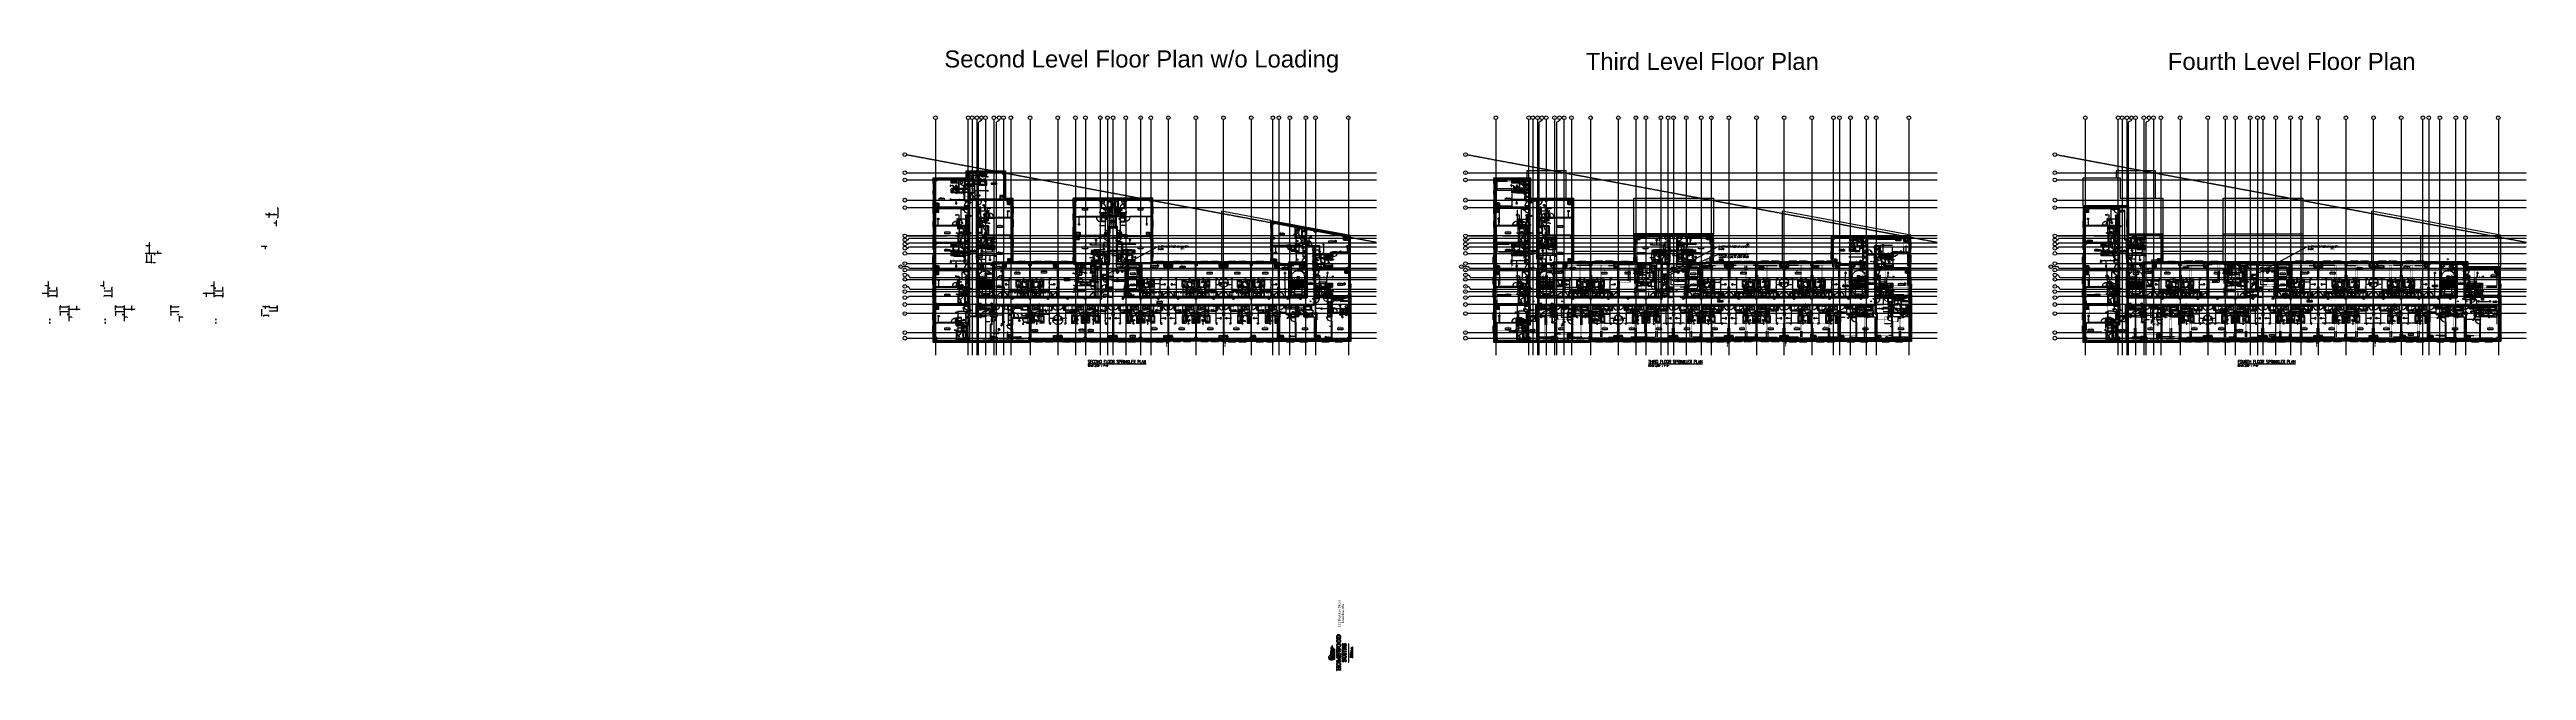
# Model space of a CAD drawing. Header units: inches. Extents: x -6955 to 13123, y -1334 to 3701.
import ezdxf
from ezdxf.enums import TextEntityAlignment as Align
from ezdxf.xclip import XClip

# ---------------------------------------------------------------- set-up
doc = ezdxf.new("R2010")
doc.units = ezdxf.units.IN
doc.header["$MEASUREMENT"] = 0
doc.header["$XCLIPFRAME"] = 2
for name, pattern in [('CENTER2', [1.125, 0.75, -0.125, 0.125, -0.125]), ('DASHDOT2', [0.5, 0.25, -0.125, 0, -0.125]), ('HIDDEN2', [0.1875, 0.125, -0.0625]), ('PHANTOM2', [1.25, 0.625, -0.125, 0.125, -0.125, 0.125, -0.125])]:
    doc.linetypes.add(name, pattern=pattern)
doc.layers.add('A-ANNO-NPLT', color=151, linetype='Continuous', plot=False)
for name, color, linetype, lineweight in [('A-Anno-Text', 7, 'Continuous', 25), ('A-Detl-Hatch', 1, 'Continuous', 18), ('A-Detl-Wide', 2, 'Continuous', 35), ('S-Detl-Hatch', 1, 'Continuous', 18), ('S-Detl-Wide', 3, 'Continuous', 35)]:
    doc.layers.add(name, color=color, linetype=linetype, lineweight=lineweight)
for name, color, linetype in [('A-Clng Mtd Light Fixture', 4, 'Continuous'), ('A-Door', 7, 'Continuous'), ('A-Door-Head', 8, 'Continuous'), ('A-Eqpm', 4, 'Continuous'), ('A-Eqpm-NIC', 5, 'DASHDOT2'), ('A-Flor-ADA', 8, 'PHANTOM2'), ('A-Flor-Case', 6, 'Continuous'), ('A-Flor-Case-Hidden', 8, 'HIDDEN2'), ('A-Flor-Evtr', 7, 'Continuous'), ('A-Flor-Hral', 7, 'Continuous'), ('A-Flor-Outline', 4, 'Continuous'), ('A-Flor-Ovhd', 1, 'HIDDEN2'), ('A-Flor-Pfix', 7, 'Continuous'), ('A-Flor-Soffit', 6, 'HIDDEN2'), ('A-Flor-Spcl', 5, 'Continuous'), ('A-Flor-Strs', 8, 'Continuous'), ('A-Flor-Wall Mtd Fixture', 7, 'Continuous'), ('A-Glaz', 7, 'Continuous'), ('A-Glaz-Sill', 8, 'Continuous'), ('A-Grid(SmallScale)', 11, 'CENTER2'), ('A-HVAC', 6, 'HIDDEN2'), ('A-Roof-Below', 1, 'Continuous'), ('A-Site-Property', 3, 'PHANTOM2'), ('A-Tag-Rm(Scale)', 7, 'Continuous'), ('A-Wall-Full', 7, 'Continuous'), ('A-Wall-Hatch', 15, 'Continuous'), ('A-Wall-Hatch Interior', 15, 'Continuous'), ('DDIM', 2, 'Continuous'), ('details', 7, 'Continuous'), ('F-SPRK-HEAD-N', 2, 'Continuous'), ('F-SPRK-HEAD-N @ 1 (1)', 2, 'Continuous'), ('F-SPRK-HEAD-N @ 1 (2)', 2, 'Continuous'), ('F-SPRK-HEAD-N @ 48', 2, 'Continuous'), ('F-SPRK-HEAD-N @ 96', 2, 'Continuous'), ('headdn', 7, 'Continuous'), ('HEIGHT', 7, 'Continuous'), ('PIPEBL', 4, 'Continuous'), ('pipemn', 6, 'Continuous'), ('PIPESPC', 7, 'Continuous'), ('REVISION', 7, 'Continuous'), ('S-Grid-Iden', 7, 'Continuous'), ('spk-cap', 7, 'Continuous'), ('spk-pipedrop', 7, 'Continuous'), ('spk-piperise', 7, 'Continuous'), ('TIDYPIPE', 7, 'Continuous')]:
    doc.layers.add(name, color=color, linetype=linetype)
doc.layers.add('G-Anno-Nplt', color=140, linetype='Continuous', lineweight=18, plot=False)
doc.layers.add('Zoning Envelope', color=7, linetype='DASHDOT2', true_color=0xaa0061)
doc.styles.add('130451-00_X_TitleB$0$Arial_1', font='arial.ttf', dxfattribs={"height": 0.092206})
doc.styles.add('Arial_1', font='arial.ttf', dxfattribs={"height": 0.092206})
doc.styles.add('G1DIM', font='arial.ttf')
doc.styles.add('PDA1', font='ROMAND', dxfattribs={"width": 0.755})
doc.styles.add('PIPE', font='PIPE.SHX')
doc.styles.add('ROMAND', font='romand', dxfattribs={"height": 9})
doc.styles.add('ROMANS', font='ROMANS', dxfattribs={"height": 0.25})
doc.dimstyles.new('Aec-Arch-I-96', dxfattribs={"dimscale": 96, "dimtxt": 0.09375, "dimasz": 0.0625, "dimexe": 0.0625, "dimexo": 0.0625, "dimgap": 0.03125, "dimtad": 1, "dimdec": 3, "dimzin": 3, "dimdsep": 46, "dimlunit": 4, "dimtxsty": 'G1DIM', "dimblk": 'ARCHTICK', "dimcen": 0.09375, "dimclrt": 2, "dimazin": 2, "dimtfac": 0.75, "dimtdec": 3, "dimtix": 1, "dimtmove": 2, "dimatfit": 2, "dimldrblk": 'OPEN90', "dimfxl": 0.0625, "dimtolj": 1, "dimtzin": 0, "dimarcsym": 0})
doc.dimstyles.get("Standard").update_dxf_attribs({"dimtxt": 9, "dimasz": 6, "dimexe": 0.18, "dimexo": 0.0625, "dimgap": 0.09, "dimtad": 0, "dimdec": 1, "dimzin": 1, "dimdsep": 46, "dimlunit": 4, "dimtxsty": 'PDA1', "dimcen": 0.09, "dimadec": 0, "dimazin": 0, "dimtfac": 1, "dimtdec": 1, "dimtofl": 0, "dimtmove": 0, "dimatfit": 3, "dimfxl": 1, "dimfrac": 2, "dimtolj": 1, "dimtzin": 0, "dimarcsym": 0})
doc.dimstyles.new('STANDARD$7', dxfattribs={"dimtxt": 0.09375, "dimasz": 0.125, "dimexe": 0.125, "dimexo": 0.09375, "dimgap": 0.0625, "dimtad": 1, "dimdec": 6, "dimzin": 3, "dimdsep": 46, "dimlunit": 4, "dimtxsty": 'ROMANS', "dimcen": 0.09375, "dimadec": 0, "dimazin": 0, "dimtfac": 0.09375, "dimtdec": 0, "dimtofl": 0, "dimtmove": 0, "dimatfit": 3, "dimfxl": 1, "dimfrac": 2, "dimtolj": 1, "dimtzin": 3, "dimarcsym": 0})
pattern_1 = [(45, (0, -4.865), (-1.591, 1.591), []), (45, (1.0607, -4.865), (-1.591, 1.591), [])]

# ---------------------------------------------------------------- blocks, each defined once
blk = doc.blocks.new('A$C6DF4342F')
at = {"layer": 'A-HVAC'}
for p, q in [((4, 6), (32, -14)), ((4, -14), (32, 6))]:
    blk.add_line(p, q, dxfattribs=at)
blk.add_lwpolyline([(4, 6), (32, 6), (32, -14), (4, -14)], close=True, dxfattribs=at)
blk = doc.blocks.new('Door 36in')
blk.add_lwpolyline([(0, 36), (1.5, 36), (1.5, 0), (0, 0)], close=True)
blk.add_arc((0, 0), 36, 0, 90)
blk = doc.blocks.new('st clearance 1')
at = {"linetype": 'HIDDEN2'}
blk.add_line((19.5, 48.5), (30.5, 48.5), dxfattribs=at)
for centre, start, end in [((19.5, 0), 90, 178.22768), ((30.5, 0), 1.77232, 90)]:
    blk.add_arc(centre, 48.5, start, end, dxfattribs=at)
blk = doc.blocks.new('EXTERIOR WINDOW')
at = {"layer": 'A-Glaz'}
for p, q in [((3830, -10350), (3856, -10350)), ((3830, -10351), (3856, -10351)), ((3830, -10352), (3885, -10352)), ((3858, -10350), (3885, -10350)), ((3858, -10351), (3885, -10351))]:
    blk.add_line(p, q, dxfattribs=at)
for points in [[(3830, -10350), (3830, -10347), (3827, -10347), (3827, -10356), (3828, -10356), (3828, -10352), (3830, -10352), (3830, -10351), (3829, -10351), (3829, -10350), (3830, -10350)], [(3885, -10350), (3885, -10347), (3887, -10347), (3887, -10356), (3886, -10356), (3886, -10352), (3885, -10352), (3885, -10351), (3886, -10351), (3886, -10350), (3885, -10350)]]:
    blk.add_lwpolyline(points, dxfattribs=at)
blk.add_lwpolyline([(3858, -10347), (3856, -10347), (3856, -10352), (3858, -10352)], close=True, dxfattribs=at)
at = {"layer": 'A-Glaz-Sill'}
for p, q in [((3887, -10342), (3827, -10342)), ((3828, -10356), (3886, -10356)), ((3885, -10347), (3830, -10347))]:
    blk.add_line(p, q, dxfattribs=at)
blk.add_lwpolyline([(3827, -10356), (3827, -10359), (3887, -10359), (3887, -10356)], dxfattribs=at)
blk = doc.blocks.new('EXTERIOR WINDOW-2')
at = {"layer": 'A-Glaz'}
for p, q in [((10575, -9215), (10601, -9215)), ((10575, -9216), (10601, -9216)), ((10575, -9217), (10630, -9217)), ((10603, -9215), (10630, -9215)), ((10603, -9216), (10630, -9216))]:
    blk.add_line(p, q, dxfattribs=at)
for points in [[(10575, -9215), (10575, -9212), (10572, -9212), (10572, -9221), (10573, -9221), (10573, -9217), (10575, -9217), (10575, -9216), (10574, -9216), (10574, -9215), (10575, -9215)], [(10630, -9215), (10630, -9212), (10632, -9212), (10632, -9221), (10631, -9221), (10631, -9217), (10630, -9217), (10630, -9216), (10631, -9216), (10631, -9215), (10630, -9215)]]:
    blk.add_lwpolyline(points, dxfattribs=at)
blk.add_lwpolyline([(10603, -9212), (10601, -9212), (10601, -9217), (10603, -9217)], close=True, dxfattribs=at)
at = {"layer": 'A-Glaz-Sill'}
for p, q in [((10632, -9209), (10572, -9209)), ((10573, -9221), (10631, -9221)), ((10630, -9212), (10575, -9212))]:
    blk.add_line(p, q, dxfattribs=at)
blk.add_lwpolyline([(10572, -9221), (10572, -9224), (10632, -9224), (10632, -9221)], dxfattribs=at)
blk = doc.blocks.new('EXTERIOR WINDOW 3')
at = {"layer": 'A-Glaz'}
for p, q in [((5693, -8446), (5693, -8419)), ((5694, -8446), (5694, -8419)), ((5695, -8474), (5695, -8419)), ((5693, -8474), (5693, -8448)), ((5694, -8474), (5694, -8448))]:
    blk.add_line(p, q, dxfattribs=at)
for points in [[(5693, -8419), (5690, -8419), (5690, -8417), (5699, -8417), (5699, -8418), (5695, -8418), (5695, -8419), (5694, -8419), (5694, -8418), (5693, -8418), (5693, -8419)], [(5693, -8474), (5690, -8474), (5690, -8477), (5699, -8477), (5699, -8476), (5695, -8476), (5695, -8474), (5694, -8474), (5694, -8475), (5693, -8475), (5693, -8474)]]:
    blk.add_lwpolyline(points, dxfattribs=at)
blk.add_lwpolyline([(5690, -8446), (5690, -8448), (5695, -8448), (5695, -8446)], close=True, dxfattribs=at)
at = {"layer": 'A-Glaz-Sill'}
for p, q in [((5689, -8417), (5689, -8477)), ((5690, -8419), (5690, -8474)), ((5699, -8476), (5699, -8418))]:
    blk.add_line(p, q, dxfattribs=at)
blk.add_lwpolyline([(5699, -8477), (5702, -8477), (5702, -8417), (5699, -8417)], dxfattribs=at)
blk = doc.blocks.new('EXTERIOR WINDOW 4')
at = {"layer": 'A-Glaz'}
for p, q in [((3140, -8499), (3195, -8499)), ((3140, -8500), (3166, -8500)), ((3140, -8501), (3166, -8501)), ((3168, -8500), (3195, -8500)), ((3168, -8501), (3195, -8501))]:
    blk.add_line(p, q, dxfattribs=at)
for points in [[(3140, -8501), (3140, -8503), (3137, -8503), (3137, -8495), (3138, -8495), (3138, -8499), (3140, -8499), (3140, -8500), (3139, -8500), (3139, -8501), (3140, -8501)], [(3195, -8501), (3195, -8503), (3197, -8503), (3197, -8495), (3196, -8495), (3196, -8499), (3195, -8499), (3195, -8500), (3196, -8500), (3196, -8501), (3195, -8501)]]:
    blk.add_lwpolyline(points, dxfattribs=at)
blk.add_lwpolyline([(3168, -8503), (3166, -8503), (3166, -8499), (3168, -8499)], close=True, dxfattribs=at)
at = {"layer": 'A-Glaz-Sill'}
for p, q in [((3197, -8506), (3137, -8506)), ((3138, -8495), (3196, -8495)), ((3195, -8503), (3140, -8503))]:
    blk.add_line(p, q, dxfattribs=at)
blk.add_lwpolyline([(3137, -8495), (3137, -8492), (3197, -8492), (3197, -8495)], dxfattribs=at)
blk = doc.blocks.new('Otis Elev. Gen 2')
at = {"layer": 'A-Flor-Evtr'}
for p, q in [((-72, 13), (-76, 13)), ((-76, 12), (-76, 13)), ((-76, 12), (-75, 12)), ((-76, 12), (-76, 12)), ((-75, 12), (-74, 11)), ((-74, 13), (-72, 13)), ((-74, 13), (-74, 12)), ((-74, 12), (-74, 4)), ((-74, 4), (-74, 3)), ((-74, 3), (-74, 4)), ((-74, 3), (-72, 3)), ((-20, 3), (-74, 3)), ((-59, 3), (-74, 3)), ((-72, 13), (-72, 13)), ((-72, 10), (-72, 13)), ((-72, 10), (-71, 10)), ((-72, 7), (-72, 10)), ((-71, 7), (-72, 7)), ((-72, 5), (-72, 7)), ((-72, 5), (-72, 5)), ((-72, 3), (-72, 5)), ((-72, 4), (-22, 4)), ((-71, 10), (-71, 9)), ((-71, 9), (-69, 9)), ((-71, 9), (-71, 9)), ((-71, 9), (-71, 9)), ((-71, 8), (-71, 8)), ((-69, 8), (-71, 8)), ((-71, 8), (-71, 8)), ((-71, 8), (-71, 7)), ((-71, 4), (-70, 4)), ((-70, 9), (-69, 9)), ((-70, 9), (-69, 9)), ((-70, 9), (-69, 9)), ((-69, 9), (-70, 9)), ((-69, 9), (-70, 9)), ((-70, 9), (-70, 9)), ((-70, 9), (-70, 9)), ((-70, 9), (-70, 9)), ((-70, 9), (-70, 9)), ((-70, 9), (-70, 9)), ((-70, 8), (-69, 8)), ((-70, 8), (-69, 8)), ((-69, 8), (-70, 8)), ((-69, 8), (-70, 8)), ((-69, 8), (-70, 8)), ((-70, 8), (-70, 8)), ((-70, 8), (-70, 8)), ((-70, 8), (-70, 8)), ((-70, 8), (-70, 8)), ((-70, 8), (-70, 8)), ((-70, 4), (-70, 4)), ((-69, 11), (-52, 11)), ((-67, 11), (-69, 11)), ((-69, 11), (-69, 11)), ((-67, 11), (-69, 11)), ((-69, 11), (-68, 11)), ((-69, 11), (-69, 6)), ((-69, 11), (-69, 6)), ((-69, 11), (-69, 11)), ((-69, 11), (-69, 11)), ((-69, 10), (-69, 11)), ((-69, 10), (-69, 10)), ((-69, 10), (-69, 9)), ((-69, 9), (-69, 9)), ((-69, 9), (-69, 9)), ((-69, 9), (-69, 9)), ((-69, 9), (-69, 8)), ((-69, 8), (-69, 9)), ((-69, 8), (-69, 9)), ((-69, 9), (-69, 8)), ((-69, 9), (-69, 8)), ((-69, 8), (-69, 9)), ((-69, 8), (-69, 8)), ((-69, 8), (-69, 8)), ((-69, 8), (-69, 8)), ((-69, 7), (-69, 8)), ((-69, 7), (-69, 7)), ((-69, 6), (-69, 7)), ((-68, 6), (-69, 6)), ((-69, 6), (-52, 6)), ((-69, 6), (-52, 6)), ((-69, 6), (-69, 6)), ((-68, 11), (-68, 10)), ((-68, 9), (-68, 8)), ((-68, 7), (-68, 6)), ((-68, 6), (-67, 6)), ((-67, 6), (-68, 6)), ((-53, 12), (-67, 12)), ((-67, 12), (-67, 11)), ((-67, 11), (-52, 11)), ((-67, 11), (-65, 11)), ((-67, 5), (-67, 6)), ((-67, 6), (-67, 6)), ((-67, 5), (-53, 5)), ((-54, 6), (-52, 6)), ((-54, 6), (-54, 6)), ((-20, 3), (-54, 3)), ((-49, 12), (-53, 12)), ((-41, 10), (-53, 10)), ((-53, 10), (-53, 10)), ((-53, 10), (-53, 7)), ((-53, 7), (-53, 7)), ((-53, 7), (-41, 7)), ((-53, 5), (-49, 5)), ((-42, 11), (-52, 11)), ((-42, 11), (-52, 11)), ((-52, 11), (-52, 11)), ((-52, 10), (-52, 11)), ((-52, 11), (-52, 10)), ((-52, 11), (-52, 11)), ((-52, 11), (-52, 10)), ((-52, 6), (-52, 7)), ((-52, 6), (-52, 7)), ((-52, 7), (-52, 6)), ((-52, 7), (-52, 6)), ((-52, 6), (-52, 6)), ((-52, 6), (-42, 6)), ((-52, 6), (-42, 6)), ((-52, 6), (-52, 6)), ((-49, 12), (-49, 11)), ((-49, 11), (-49, 11)), ((-49, 11), (-49, 10)), ((-49, 11), (-49, 10)), ((-49, 7), (-49, 6)), ((-49, 7), (-49, 6)), ((-49, 6), (-49, 6)), ((-49, 5), (-49, 6)), ((-47, 11), (-47, 11)), ((-47, 11), (-47, 10)), ((-47, 11), (-47, 10)), ((-47, 7), (-47, 6)), ((-47, 7), (-47, 6)), ((-47, 6), (-47, 6)), ((-41, 12), (-45, 12)), ((-45, 12), (-45, 11)), ((-45, 5), (-45, 6)), ((-45, 5), (-41, 5)), ((-44, 11), (-44, 11)), ((-44, 11), (-44, 10)), ((-44, 11), (-44, 10)), ((-44, 7), (-44, 6)), ((-44, 7), (-44, 6)), ((-44, 6), (-44, 6)), ((-42, 11), (-25, 11)), ((-42, 11), (-26, 11)), ((-42, 11), (-42, 11)), ((-42, 11), (-42, 10)), ((-42, 11), (-42, 10)), ((-42, 11), (-42, 11)), ((-42, 11), (-42, 10)), ((-42, 7), (-42, 6)), ((-42, 7), (-42, 6)), ((-42, 7), (-42, 6)), ((-42, 6), (-42, 6)), ((-42, 6), (-25, 6)), ((-42, 6), (-25, 6)), ((-42, 6), (-42, 6)), ((-40, 10), (-41, 10)), ((-41, 7), (-40, 7)), ((-27, 12), (-40, 12)), ((-40, 7), (-40, 10)), ((-40, 5), (-27, 5)), ((-26, 6), (-28, 6)), ((-27, 12), (-27, 11)), ((-26, 11), (-27, 11)), ((-26, 11), (-27, 11)), ((-27, 11), (-27, 11)), ((-27, 5), (-27, 6)), ((-25, 11), (-26, 11)), ((-25, 11), (-26, 11)), ((-26, 11), (-26, 11)), ((-26, 6), (-25, 6)), ((-25, 11), (-25, 11)), ((-25, 11), (-25, 11)), ((-25, 10), (-25, 11)), ((-25, 10), (-25, 11)), ((-25, 11), (-25, 11)), ((-25, 6), (-25, 11)), ((-25, 6), (-25, 11)), ((-25, 10), (-25, 10)), ((-25, 10), (-25, 9)), ((-25, 9), (-24, 9)), ((-25, 9), (-24, 9)), ((-25, 9), (-24, 9)), ((-25, 9), (-24, 9)), ((-25, 9), (-24, 9)), ((-25, 8), (-25, 9)), ((-25, 8), (-25, 9)), ((-25, 8), (-25, 9)), ((-25, 8), (-25, 9)), ((-25, 9), (-25, 8)), ((-24, 8), (-25, 8)), ((-24, 8), (-25, 8)), ((-24, 8), (-25, 8)), ((-25, 8), (-24, 8)), ((-25, 8), (-24, 8)), ((-25, 7), (-25, 8)), ((-25, 7), (-25, 7)), ((-25, 6), (-25, 7)), ((-25, 6), (-25, 7)), ((-25, 6), (-25, 6)), ((-25, 6), (-25, 6)), ((-24, 9), (-24, 9)), ((-24, 9), (-24, 9)), ((-24, 9), (-23, 9)), ((-24, 9), (-24, 9)), ((-24, 9), (-24, 9)), ((-24, 9), (-24, 8)), ((-24, 8), (-24, 9)), ((-24, 9), (-24, 9)), ((-24, 9), (-24, 9)), ((-24, 9), (-24, 9)), ((-24, 9), (-24, 9)), ((-24, 8), (-24, 8)), ((-24, 8), (-24, 8)), ((-23, 8), (-24, 8)), ((-24, 8), (-24, 8)), ((-24, 8), (-24, 8)), ((-24, 8), (-24, 8)), ((-24, 8), (-24, 8)), ((-24, 8), (-24, 8)), ((-24, 8), (-24, 8)), ((-22, 4), (-24, 4)), ((-24, 4), (-24, 4)), ((-23, 9), (-23, 9)), ((-23, 9), (-23, 9)), ((-23, 8), (-23, 8)), ((-23, 8), (-23, 8)), ((-22, 13), (-18, 13)), ((-20, 13), (-22, 13)), ((-22, 13), (-22, 10)), ((-22, 13), (-22, 13)), ((-22, 10), (-22, 10)), ((-22, 9), (-22, 10)), ((-22, 10), (-22, 7)), ((-22, 7), (-22, 8)), ((-22, 7), (-22, 7)), ((-22, 7), (-22, 5)), ((-22, 5), (-22, 5)), ((-22, 4), (-22, 5)), ((-22, 3), (-22, 5)), ((-20, 3), (-22, 3)), ((-20, 12), (-20, 13)), ((-19, 12), (-20, 11)), ((-20, 12), (-20, 4)), ((-20, 3), (-20, 4)), ((-18, 12), (-19, 12)), ((-18, 12), (-18, 13)), ((-18, 12), (-18, 12)), ((-98, -83), (-98, -83)), ((-98, -83), (-96, -83)), ((-96, -75), (-96, -76)), ((-96, -75), (-5, -75)), ((-96, -76), (-96, -76)), ((-96, -76), (-96, -76)), ((-73, -76), (-96, -76)), ((-93, -76), (-96, -76)), ((-96, -83), (-96, -79)), ((-96, -79), (-96, -83)), ((-96, -79), (-96, -79)), ((-96, -80), (-96, -82)), ((-96, -80), (-96, -80)), ((-96, -80), (-96, -80)), ((-95, -80), (-95, -79)), ((-95, -79), (-95, -80)), ((-95, -79), (-73, -79)), ((-95, -80), (-95, -82)), ((-73, -80), (-95, -80)), ((-95, -80), (-95, -80)), ((-73, -82), (-95, -82)), ((-94, -83), (-95, -83)), ((-94, -77), (-94, -76)), ((-94, -77), (-94, -76)), ((-94, -77), (-94, -77)), ((-94, -83), (-94, -82)), ((-93, -76), (-92, -76)), ((-92, -76), (-92, -76)), ((-88, -71), (-88, -75)), ((-88, -71), (-51, -71)), ((-88, -76), (-88, -76)), ((-88, -76), (-86, -76)), ((-87, -71), (-87, -75)), ((-86, -71), (-86, -5)), ((-86, -5), (-7, -5)), ((-86, -78), (-86, -76)), ((-86, -76), (-86, -78)), ((-86, -78), (-73, -78)), ((-86, -78), (-86, -78)), ((-75, -71), (-75, -70)), ((-74, -71), (-74, -70)), ((-74, -70), (-74, -70)), ((-74, -71), (-74, -70)), ((-62, -70), (-74, -70)), ((-74, -71), (-74, -71)), ((-74, -71), (-74, -71)), ((-74, -71), (-62, -71)), ((-73, -75), (-73, -78)), ((-73, -75), (-5, -75)), ((-5, -78), (-73, -78)), ((-73, -79), (-73, -83)), ((-73, -79), (-5, -79)), ((-5, -83), (-73, -83)), ((-61, -79), (-66, -79)), ((-62, -70), (-62, -70)), ((-62, -71), (-62, -70)), ((-62, -70), (-62, -71)), ((-51, -75), (-52, -76)), ((-52, -76), (-8, -76)), ((-52, -81), (-52, -83)), ((-8, -81), (-52, -81)), ((-51, -75), (-51, -72)), ((-8, -75), (-51, -75)), ((-8, -76), (-8, -75)), ((-5, -76), (-8, -76)), ((-8, -76), (-8, -77)), ((-8, -76), (-8, -77)), ((-8, -77), (-6, -77)), ((-8, -78), (-6, -78)), ((-8, -83), (-8, -81)), ((-7, -75), (-7, -5)), ((-6, -76), (-6, -76)), ((-6, -76), (-5, -76)), ((-6, -76), (-6, -76)), ((-6, -76), (-6, -76)), ((-6, -77), (-6, -76)), ((-6, -76), (-6, -76)), ((-6, -77), (-6, -76)), ((-6, -76), (-6, -77)), ((-6, -77), (-6, -77)), ((-6, -77), (-5, -77)), ((-5, -75), (-5, -76)), ((-5, -77), (-5, -75)), ((-5, -75), (-5, -78)), ((-5, -76), (-5, -76)), ((-5, -77), (-5, -77)), ((-5, -79), (-4, -79)), ((-5, -79), (-5, -83)), ((-4, -80), (-5, -80)), ((-4, -82), (-5, -82)), ((-5, -83), (-5, -82)), ((-4, -83), (-5, -83)), ((-4, -59), (-4, -76)), ((-4, -59), (1, -59)), ((-4, -60), (1, -60)), ((-4, -76), (-4, -76)), ((-3, -76), (-4, -76)), ((-3, -76), (-4, -76)), ((-4, -79), (-4, -80)), ((-4, -80), (-4, -79)), ((-4, -80), (-4, -80)), ((-4, -80), (-4, -82)), ((-3, -59), (-3, -76)), ((-3, -76), (-3, -59)), ((-3, -76), (-3, -76)), ((-3, -76), (1, -76)), ((-3, -76), (1, -76)), ((-3, -79), (-3, -79)), ((-3, -83), (-3, -79)), ((-3, -79), (-3, -83)), ((-3, -80), (-3, -80)), ((-3, -80), (-3, -80)), ((-3, -80), (-3, -82)), ((-3, -83), (-1, -83)), ((-1, -83), (-1, -83)), ((1, -59), (1, -60)), ((1, -76), (1, -76))]:
    blk.add_line(p, q, dxfattribs=at)
at = {"layer": 'A-Flor-Evtr', "linetype": 'HIDDEN2'}
blk.add_line((0, 14), (0, -83), dxfattribs=at)
at = {"layer": 'A-Flor-Evtr'}
for centre, radius, start, end in [((-75, 12), 0.394, 45, 90), ((-72, 10), 0.0394, 90, 180), ((-72, 7), 0.0394, 180, 270), ((-71, 5), 0.365, 180, 270), ((-71, 5), 0.197, 180, 270), ((-71, 10), 0.118, 4.6316, 90), ((-71, 9), 0.126, 184.6316, 270), ((-71, 8), 0.126, 90, 175.3684), ((-71, 7), 0.118, 270, 355.3684), ((-69, 11), 0.241, 90, 180), ((-69, 11), 0.118, 90, 180), ((-69, 9), 0.238, 0, 90), ((-69, 9), 0.19, 0, 90), ((-69, 9), 0.125, 0, 90), ((-69, 9), 0.118, 0, 90), ((-69, 8), 0.238, 270, 0), ((-69, 8), 0.19, 270, 0), ((-69, 8), 0.125, 270, 0), ((-69, 8), 0.118, 270, 0), ((-69, 6), 0.241, 180, 270), ((-69, 6), 0.118, 180, 270), ((-52, 11), 0.376, 0, 90), ((-52, 11), 0.0591, 90, 180), ((-52, 11), 0.0591, 360, 90), ((-52, 10), 0.0591, 180, 273.6144), ((-51, -7), 17.7, 86.3856, 93.6144), ((-51, 24), 17.7, 266.3856, 273.6144), ((-52, 6), 0.0591, 86.3856, 180), ((-52, 6), 0.376, 270, 0), ((-52, 6), 0.197, 270, 0), ((-52, 6), 0.0591, 180, 270), ((-52, 6), 0.0591, 270, 0), ((-50, 10), 0.0591, 266.3856, 360), ((-50, 6), 0.0591, 0, 93.6144), ((-49, 11), 0.0591, 90, 180), ((-49, 11), 0.0591, 360, 90), ((-49, 10), 0.0591, 180, 273.6144), ((-48, -7), 17.7, 86.3856, 93.6144), ((-48, 24), 17.7, 266.3856, 273.6144), ((-49, 6), 0.0591, 86.3856, 180), ((-49, 6), 0.0591, 180, 270), ((-49, 6), 0.0591, 270, 0), ((-47, 11), 0.0591, 360, 90), ((-47, 11), 0.0591, 90, 180), ((-47, 10), 0.0591, 266.3856, 360), ((-47, 10), 0.0591, 180, 273.6144), ((-46, -7), 17.7, 86.3856, 93.6144), ((-46, 24), 17.7, 266.3856, 273.6144), ((-47, 6), 0.0591, 0, 93.6144), ((-47, 6), 0.0591, 86.3856, 180), ((-47, 6), 0.0591, 270, 0), ((-47, 6), 0.0591, 180, 270), ((-44, 11), 0.0591, 90, 180), ((-44, 11), 0.0591, 360, 90), ((-44, 10), 0.0591, 266.3856, 360), ((-44, 10), 0.0591, 180, 273.6144), ((-43, -7), 17.7, 86.3856, 93.6144), ((-43, 24), 17.7, 266.3856, 273.6144), ((-44, 6), 0.0591, 0, 93.6144), ((-44, 6), 0.0591, 86.3856, 180), ((-44, 6), 0.0591, 180, 270), ((-44, 6), 0.0591, 270, 0), ((-41, 11), 0.376, 90, 180), ((-42, 11), 0.0591, 360, 90), ((-42, 11), 0.0591, 90, 180), ((-42, 10), 0.0591, 266.3856, 360), ((-42, 6), 0.0591, 0, 93.6144), ((-41, 6), 0.376, 180, 270), ((-42, 6), 0.0591, 270, 0), ((-42, 6), 0.0591, 180, 270), ((-25, 11), 0.241, 0, 90), ((-25, 11), 0.118, 0, 90), ((-25, 9), 0.238, 90, 180), ((-25, 9), 0.19, 90, 180), ((-25, 9), 0.125, 90, 180), ((-25, 9), 0.118, 90, 180), ((-25, 8), 0.238, 180, 270), ((-25, 8), 0.19, 180, 270), ((-25, 8), 0.125, 180, 270), ((-25, 8), 0.118, 180, 270), ((-25, 6), 0.241, 270, 0), ((-25, 6), 0.118, 270, 0), ((-23, 9), 0.126, 270, 355.3684), ((-23, 8), 0.126, 4.6316, 90), ((-22, 10), 0.118, 90, 175.3684), ((-22, 10), 0.0394, 0, 90), ((-22, 7), 0.118, 184.6316, 270), ((-22, 7), 0.0394, 270, 0), ((-22, 5), 0.365, 270, 0), ((-22, 5), 0.197, 270, 0), ((-19, 12), 0.394, 90, 135), ((-95, -80), 0.276, 90, 180), ((-95, -80), 0.197, 90, 180), ((-95, -82), 0.276, 180, 270), ((-95, -82), 0.197, 180, 270), ((-96, -83), 0.315, 270, 0), ((-96, -83), 0.197, 270, 0), ((-74, -70), 0.119, 90, 180), ((-74, -71), 0.119, 180, 270), ((-74, -70), 0.0591, 90, 180), ((-74, -71), 0.0591, 180, 270), ((-62, -70), 0.119, 0, 90), ((-62, -71), 0.119, 270, 0), ((-51, -72), 0.111, 0, 90), ((-8, -77), 0.111, 180, 270), ((-8, -77), 0.063, 180, 270), ((-6, -76), 0.133, 303.3328, 318.0445), ((-6, -76), 0.0886, 0, 180), ((-6, -76), 0.0408, 0, 180), ((-6, -77), 0.111, 270, 0), ((-6, -77), 0.063, 270, 0), ((-4, -80), 0.276, 0, 90), ((-4, -80), 0.197, 0, 90), ((-4, -82), 0.276, 270, 0), ((-4, -82), 0.197, 270, 0), ((-3, -83), 0.315, 180, 270), ((-3, -83), 0.197, 180, 270)]:
    blk.add_arc(centre, radius, start, end, dxfattribs=at)
at = {"layer": 'A-Wall-Full'}
for p, q in [((-102, -83), (-102, 14)), ((-102, 14), (2, 14)), ((-54, -83), (-102, -83)), ((-54, -83), (-54, -88)), ((2, -83), (-12, -83)), ((-12, -83), (-12, -88))]:
    blk.add_line(p, q, dxfattribs=at)
blk = doc.blocks.new('*U67')
at = {"layer": 'A-Detl-Hatch'}
h = blk.add_hatch(dxfattribs=at)
h.set_pattern_fill('ANSI32', color=256, scale=6, style=0)
h.set_pattern_definition(pattern_1)
edge = h.paths.add_edge_path()
edge.add_line((3.98, -9.73), (3.98, -9.295))
edge.add_line((3.98, -9.295), (0.645, -9.295))
edge.add_arc((0.645, -8.795), 0.5, 180, 270, ccw=False)
edge.add_line((0.145, -8.795), (0.145, -0.935))
edge.add_arc((0.645, -0.935), 0.5, 90, 180, ccw=False)
edge.add_line((0.645, -0.435), (3.98, -0.435))
edge.add_line((3.98, -0.435), (3.98, 0))
edge.add_line((3.98, 0), (-3.98, 0))
edge.add_line((-3.98, 0), (-3.98, -0.435))
edge.add_line((-3.98, -0.435), (-0.645, -0.435))
edge.add_arc((-0.645, -0.935), 0.5, 0, 90, ccw=False)
edge.add_line((-0.145, -0.935), (-0.145, -8.795))
edge.add_arc((-0.645, -8.795), 0.5, -90, 0, ccw=False)
edge.add_line((-0.645, -9.295), (-3.98, -9.295))
edge.add_line((-3.98, -9.295), (-3.98, -9.73))
edge.add_line((-3.98, -9.73), (3.98, -9.73))
at = {"color": 0, "linetype": 'ByBlock'}
blk.add_lwpolyline([(3.98, -9.73), (3.98, -9.295), (0.645, -9.295, -0.414213562), (0.145, -8.795), (0.145, -0.935, -0.414213562), (0.645, -0.435), (3.98, -0.435), (3.98, 0), (-3.98, 0), (-3.98, -0.435), (-0.645, -0.435, -0.414213562), (-0.145, -0.935), (-0.145, -8.795, -0.414213562), (-0.645, -9.295), (-3.98, -9.295), (-3.98, -9.73)], format="xyb", close=True, dxfattribs=at)
blk = doc.blocks.new('*U40')
at = {"layer": 'A-Detl-Hatch'}
h = blk.add_hatch(dxfattribs=at)
h.set_pattern_fill('ANSI32', color=256, scale=6, style=0)
h.set_pattern_definition([(45, (-3, 0), (-1.591, 1.591), []), (45, (-1.9393, 0), (-1.591, 1.591), [])])
edge = h.paths.add_edge_path(flags=0)
edge.add_line((-2, -0.5), (2, -0.5))
edge.add_arc((2, -1), 0.5, 0, 90, ccw=False)
edge.add_line((2.5, -1), (2.5, -5))
edge.add_arc((2, -5), 0.5, -90, 0, ccw=False)
edge.add_line((2, -5.5), (-2, -5.5))
edge.add_arc((-2, -5), 0.5, 180, 270, ccw=False)
edge.add_line((-2.5, -5), (-2.5, -1))
edge.add_arc((-2, -1), 0.5, 90, 180, ccw=False)
edge = h.paths.add_edge_path(flags=0)
edge.add_line((-2, 0), (2, 0))
edge.add_arc((2, -1), 1, 0, 90, ccw=False)
edge.add_line((3, -1), (3, -5))
edge.add_arc((2, -5), 1, -90, 0, ccw=False)
edge.add_line((2, -6), (-2, -6))
edge.add_arc((-2, -5), 1, 180, 270, ccw=False)
edge.add_line((-3, -5), (-3, -1))
edge.add_arc((-2, -1), 1, 90, 180, ccw=False)
at = {"color": 0, "linetype": 'ByBlock'}
for points in [[(-2, 0), (2, 0, -0.4142136), (3, -1), (3, -5, -0.4142136), (2, -6), (-2, -6, -0.4142136), (-3, -5), (-3, -1, -0.4142136)], [(-2, -0.5), (2, -0.5, -0.4142136), (2.5, -1), (2.5, -5, -0.4142136), (2, -5.5), (-2, -5.5, -0.4142136), (-2.5, -5), (-2.5, -1, -0.4142136)]]:
    blk.add_lwpolyline(points, format="xyb", close=True, dxfattribs=at)
blk = doc.blocks.new('HSS 6X6')
at = {"layer": 'S-Detl-Hatch'}
blk.add_lwpolyline([(13837, -7385), (13841, -7385, -0.414214), (13844, -7388), (13844, -7392, -0.414214), (13841, -7395), (13837, -7395, -0.414214), (13834, -7392), (13834, -7388, -0.414214)], format="xyb", close=True, dxfattribs=at)
at = {"layer": 'A-Detl-Wide'}
blk.add_blockref('*U40', (13839, -7387), dxfattribs=at)
blk = doc.blocks.new('Column Bubble')
blk.add_circle((0, 0), 0.156)
blk.add_attdef('XX', text='', height=0.0938).set_placement((0, 0), align=Align.MIDDLE_CENTER)
blk = doc.blocks.new('*U18')
at = {"layer": 'A-Detl-Hatch'}
h = blk.add_hatch(dxfattribs=at)
h.set_pattern_fill('ANSI32', color=256, scale=6, style=0)
h.set_pattern_definition(pattern_1)
edge = h.paths.add_edge_path()
edge.add_line((3.98, -9.73), (3.98, -9.295))
edge.add_line((3.98, -9.295), (0.645, -9.295))
edge.add_arc((0.645, -8.795), 0.5, 180, 270, ccw=False)
edge.add_line((0.145, -8.795), (0.145, -0.935))
edge.add_arc((0.645, -0.935), 0.5, 90, 180, ccw=False)
edge.add_line((0.645, -0.435), (3.98, -0.435))
edge.add_line((3.98, -0.435), (3.98, 0))
edge.add_line((3.98, 0), (-3.98, 0))
edge.add_line((-3.98, 0), (-3.98, -0.435))
edge.add_line((-3.98, -0.435), (-0.645, -0.435))
edge.add_arc((-0.645, -0.935), 0.5, 0, 90, ccw=False)
edge.add_line((-0.145, -0.935), (-0.145, -8.795))
edge.add_arc((-0.645, -8.795), 0.5, -90, 0, ccw=False)
edge.add_line((-0.645, -9.295), (-3.98, -9.295))
edge.add_line((-3.98, -9.295), (-3.98, -9.73))
edge.add_line((-3.98, -9.73), (3.98, -9.73))
at = {"color": 0, "linetype": 'ByBlock'}
blk.add_lwpolyline([(3.98, -9.73), (3.98, -9.295), (0.645, -9.295, -0.414213562), (0.145, -8.795), (0.145, -0.935, -0.414213562), (0.645, -0.435), (3.98, -0.435), (3.98, 0), (-3.98, 0), (-3.98, -0.435), (-0.645, -0.435, -0.414213562), (-0.145, -0.935), (-0.145, -8.795, -0.414213562), (-0.645, -9.295), (-3.98, -9.295), (-3.98, -9.73)], format="xyb", close=True, dxfattribs=at)
blk = doc.blocks.new('W10X33')
at = {"layer": 'S-Detl-Hatch'}
blk.add_lwpolyline([(13774, -7310), (13774, -7306), (13770, -7306), (13770, -7301), (13774, -7301), (13774, -7297), (13762, -7297), (13762, -7301), (13766, -7301), (13766, -7306), (13762, -7306), (13762, -7310)], close=True, dxfattribs=at)
at = {"layer": 'A-Detl-Wide'}
blk.add_blockref('*U18', (13768, -7299), dxfattribs=at)
blk = doc.blocks.new('*U19')
at = {"layer": 'A-Detl-Hatch'}
h = blk.add_hatch(dxfattribs=at)
h.set_pattern_fill('ANSI32', color=256, scale=6, style=0)
h.set_pattern_definition([(45, (0, -6.06), (-1.591, 1.591), []), (45, (1.0607, -6.06), (-1.591, 1.591), [])])
edge = h.paths.add_edge_path()
edge.add_line((6, -12.12), (6, -11.515))
edge.add_line((6, -11.515), (0.795, -11.515))
edge.add_arc((0.795, -10.915), 0.6, 180, 270, ccw=False)
edge.add_line((0.195, -10.915), (0.195, -1.205))
edge.add_arc((0.795, -1.205), 0.6, 90, 180, ccw=False)
edge.add_line((0.795, -0.605), (6, -0.605))
edge.add_line((6, -0.605), (6, 0))
edge.add_line((6, 0), (-6, 0))
edge.add_line((-6, 0), (-6, -0.605))
edge.add_line((-6, -0.605), (-0.795, -0.605))
edge.add_arc((-0.795, -1.205), 0.6, 0, 90, ccw=False)
edge.add_line((-0.195, -1.205), (-0.195, -10.915))
edge.add_arc((-0.795, -10.915), 0.6, 270, 360, ccw=False)
edge.add_line((-0.795, -11.515), (-6, -11.515))
edge.add_line((-6, -11.515), (-6, -12.12))
edge.add_line((-6, -12.12), (6, -12.12))
at = {"color": 0, "linetype": 'ByBlock'}
blk.add_lwpolyline([(6, -12.12), (6, -11.515), (0.795, -11.515, -0.414213562), (0.195, -10.915), (0.195, -1.205, -0.414213562), (0.795, -0.605), (6, -0.605), (6, 0), (-6, 0), (-6, -0.605), (-0.795, -0.605, -0.414213562), (-0.195, -1.205), (-0.195, -10.915, -0.414213562), (-0.795, -11.515), (-6, -11.515), (-6, -12.12)], format="xyb", close=True, dxfattribs=at)
blk = doc.blocks.new('W12X65')
at = {"layer": 'S-Detl-Hatch'}
blk.add_lwpolyline([(13861, -7310), (13861, -7306), (13855, -7306), (13855, -7299), (13861, -7299), (13861, -7294), (13845, -7294), (13845, -7299), (13850, -7299), (13850, -7306), (13845, -7306), (13845, -7310)], close=True, dxfattribs=at)
at = {"layer": 'A-Detl-Wide'}
blk.add_blockref('*U19', (13853, -7296), dxfattribs=at)
blk = doc.blocks.new('*U38')
at = {"layer": 'A-Detl-Hatch'}
h = blk.add_hatch(dxfattribs=at)
h.set_pattern_fill('ANSI32', color=256, scale=6, style=0)
h.set_pattern_definition([(45, (0, -6.125), (-1.591, 1.591), []), (45, (1.0607, -6.125), (-1.591, 1.591), [])])
edge = h.paths.add_edge_path()
edge.add_line((6.02, -12.25), (6.02, -11.58))
edge.add_line((6.02, -11.58), (0.815, -11.58))
edge.add_arc((0.815, -10.98), 0.6, 180, 270, ccw=False)
edge.add_line((0.215, -10.98), (0.215, -1.27))
edge.add_arc((0.815, -1.27), 0.6, 90, 180, ccw=False)
edge.add_line((0.815, -0.67), (6.02, -0.67))
edge.add_line((6.02, -0.67), (6.02, 0))
edge.add_line((6.02, 0), (-6.02, 0))
edge.add_line((-6.02, 0), (-6.02, -0.67))
edge.add_line((-6.02, -0.67), (-0.815, -0.67))
edge.add_arc((-0.815, -1.27), 0.6, 0, 90, ccw=False)
edge.add_line((-0.215, -1.27), (-0.215, -10.98))
edge.add_arc((-0.815, -10.98), 0.6, -90, 0, ccw=False)
edge.add_line((-0.815, -11.58), (-6.02, -11.58))
edge.add_line((-6.02, -11.58), (-6.02, -12.25))
edge.add_line((-6.02, -12.25), (6.02, -12.25))
at = {"color": 0, "linetype": 'ByBlock'}
blk.add_lwpolyline([(6.02, -12.25), (6.02, -11.58), (0.815, -11.58, -0.414213562), (0.215, -10.98), (0.215, -1.27, -0.414213562), (0.815, -0.67), (6.02, -0.67), (6.02, 0), (-6.02, 0), (-6.02, -0.67), (-0.815, -0.67, -0.414213562), (-0.215, -1.27), (-0.215, -10.98, -0.414213562), (-0.815, -11.58), (-6.02, -11.58), (-6.02, -12.25)], format="xyb", close=True, dxfattribs=at)
blk = doc.blocks.new('W12X72')
at = {"layer": 'A-Detl-Hatch'}
h = blk.add_hatch(dxfattribs=at)
h.set_pattern_fill('ANSI32', color=256, scale=6, style=0)
h.set_pattern_definition([(45, (14131.9965, -7302.1527), (-1.59099, 1.59099), []), (45, (14133.0572, -7302.1527), (-1.59099, 1.59099), [])])
edge = h.paths.add_edge_path()
edge.add_line((14114, -7308), (14114, -7308))
edge.add_line((14114, -7308), (14109, -7308))
edge.add_arc((14109, -7307), 0.6, 180, 270, ccw=False)
edge.add_line((14108, -7307), (14108, -7297))
edge.add_arc((14109, -7297), 0.6, 90, 180, ccw=False)
edge.add_line((14109, -7297), (14114, -7297))
edge.add_line((14114, -7297), (14114, -7296))
edge.add_line((14114, -7296), (14102, -7296))
edge.add_line((14102, -7296), (14102, -7297))
edge.add_line((14102, -7297), (14107, -7297))
edge.add_arc((14107, -7297), 0.6, 0, 90, ccw=False)
edge.add_line((14108, -7297), (14108, -7307))
edge.add_arc((14107, -7307), 0.6, -90, 0, ccw=False)
edge.add_line((14107, -7308), (14102, -7308))
edge.add_line((14102, -7308), (14102, -7308))
edge.add_line((14102, -7308), (14114, -7308))
at = {"layer": 'S-Detl-Hatch'}
blk.add_lwpolyline([(14116, -7310), (14116, -7306), (14110, -7306), (14110, -7299), (14116, -7299), (14116, -7294), (14100, -7294), (14100, -7299), (14106, -7299), (14106, -7306), (14100, -7306), (14100, -7310)], close=True, dxfattribs=at)
at = {"layer": 'A-Detl-Wide'}
blk.add_blockref('*U38', (14108, -7296), dxfattribs=at)
blk = doc.blocks.new('*U24')
at = {"layer": 'A-Detl-Hatch'}
h = blk.add_hatch(dxfattribs=at)
h.set_pattern_fill('ANSI32', color=256, scale=6, style=0)
h.set_pattern_definition([(45, (0, -4.96), (-1.591, 1.591), []), (45, (1.0607, -4.96), (-1.591, 1.591), [])])
edge = h.paths.add_edge_path()
edge.add_line((3.9925, -9.92), (3.9925, -9.39))
edge.add_line((3.9925, -9.39), (0.6575, -9.39))
edge.add_arc((0.6575, -8.89), 0.5, 180, 270, ccw=False)
edge.add_line((0.1575, -8.89), (0.1575, -1.03))
edge.add_arc((0.6575, -1.03), 0.5, 90, 180, ccw=False)
edge.add_line((0.6575, -0.53), (3.9925, -0.53))
edge.add_line((3.9925, -0.53), (3.9925, 0))
edge.add_line((3.9925, 0), (-3.9925, 0))
edge.add_line((-3.9925, 0), (-3.9925, -0.53))
edge.add_line((-3.9925, -0.53), (-0.6575, -0.53))
edge.add_arc((-0.6575, -1.03), 0.5, 0, 90, ccw=False)
edge.add_line((-0.1575, -1.03), (-0.1575, -8.89))
edge.add_arc((-0.6575, -8.89), 0.5, -90, 0, ccw=False)
edge.add_line((-0.6575, -9.39), (-3.9925, -9.39))
edge.add_line((-3.9925, -9.39), (-3.9925, -9.92))
edge.add_line((-3.9925, -9.92), (3.9925, -9.92))
at = {"color": 0, "linetype": 'ByBlock'}
blk.add_lwpolyline([(3.9925, -9.92), (3.9925, -9.39), (0.6575, -9.39, -0.4142135624), (0.1575, -8.89), (0.1575, -1.03, -0.4142135624), (0.6575, -0.53), (3.9925, -0.53), (3.9925, 0), (-3.9925, 0), (-3.9925, -0.53), (-0.6575, -0.53, -0.4142135624), (-0.1575, -1.03), (-0.1575, -8.89, -0.4142135624), (-0.6575, -9.39), (-3.9925, -9.39), (-3.9925, -9.92)], format="xyb", close=True, dxfattribs=at)
blk = doc.blocks.new('w10x39')
at = {"layer": 'S-Detl-Hatch'}
blk.add_lwpolyline([(13844, -7311), (13844, -7307), (13840, -7307), (13840, -7302), (13844, -7302), (13844, -7297), (13832, -7297), (13832, -7302), (13835, -7302), (13835, -7307), (13832, -7307), (13832, -7311)], close=True, dxfattribs=at)
at = {"layer": 'A-Detl-Wide'}
blk.add_blockref('*U24', (13838, -7299), dxfattribs=at)
blk = doc.blocks.new('*U25')
at = {"layer": 'A-Detl-Hatch'}
h = blk.add_hatch(dxfattribs=at)
h.set_pattern_fill('ANSI32', color=256, scale=6, style=0)
h.set_pattern_definition([(45, (0, -5.05), (-1.591, 1.591), []), (45, (1.0607, -5.05), (-1.591, 1.591), [])])
edge = h.paths.add_edge_path()
edge.add_line((4.01, -10.1), (4.01, -9.48))
edge.add_line((4.01, -9.48), (0.675, -9.48))
edge.add_arc((0.675, -8.98), 0.5, 180, 270, ccw=False)
edge.add_line((0.175, -8.98), (0.175, -1.12))
edge.add_arc((0.675, -1.12), 0.5, 90, 180, ccw=False)
edge.add_line((0.675, -0.62), (4.01, -0.62))
edge.add_line((4.01, -0.62), (4.01, 0))
edge.add_line((4.01, 0), (-4.01, 0))
edge.add_line((-4.01, 0), (-4.01, -0.62))
edge.add_line((-4.01, -0.62), (-0.675, -0.62))
edge.add_arc((-0.675, -1.12), 0.5, 0, 90, ccw=False)
edge.add_line((-0.175, -1.12), (-0.175, -8.98))
edge.add_arc((-0.675, -8.98), 0.5, -90, 0, ccw=False)
edge.add_line((-0.675, -9.48), (-4.01, -9.48))
edge.add_line((-4.01, -9.48), (-4.01, -10.1))
edge.add_line((-4.01, -10.1), (4.01, -10.1))
at = {"color": 0, "linetype": 'ByBlock'}
blk.add_lwpolyline([(4.01, -10.1), (4.01, -9.48), (0.675, -9.48, -0.414213562), (0.175, -8.98), (0.175, -1.12, -0.414213562), (0.675, -0.62), (4.01, -0.62), (4.01, 0), (-4.01, 0), (-4.01, -0.62), (-0.675, -0.62, -0.414213562), (-0.175, -1.12), (-0.175, -8.98, -0.414213562), (-0.675, -9.48), (-4.01, -9.48), (-4.01, -10.1)], format="xyb", close=True, dxfattribs=at)
blk = doc.blocks.new('W10X45')
at = {"layer": 'S-Detl-Hatch'}
blk.add_lwpolyline([(13922, -7311), (13922, -7307), (13918, -7307), (13918, -7302), (13922, -7302), (13922, -7297), (13910, -7297), (13910, -7302), (13914, -7302), (13914, -7307), (13910, -7307), (13910, -7311)], close=True, dxfattribs=at)
at = {"layer": 'A-Detl-Wide'}
blk.add_blockref('*U25', (13916, -7299), dxfattribs=at)
blk = doc.blocks.new('*U28')
at = {"layer": 'A-Detl-Hatch'}
h = blk.add_hatch(dxfattribs=at)
h.set_pattern_fill('ANSI32', color=256, scale=6, style=0)
h.set_pattern_definition([(45, (0, -6.03), (-1.591, 1.591), []), (45, (1.0607, -6.03), (-1.591, 1.591), [])])
edge = h.paths.add_edge_path()
edge.add_line((4.0225, -12.06), (4.0225, -11.485))
edge.add_line((4.0225, -11.485), (0.7675, -11.485))
edge.add_arc((0.7675, -10.885), 0.6, 180, 270, ccw=False)
edge.add_line((0.1675, -10.885), (0.1675, -1.175))
edge.add_arc((0.7675, -1.175), 0.6, 90, 180, ccw=False)
edge.add_line((0.7675, -0.575), (4.0225, -0.575))
edge.add_line((4.0225, -0.575), (4.0225, 0))
edge.add_line((4.0225, 0), (-4.0225, 0))
edge.add_line((-4.0225, 0), (-4.0225, -0.575))
edge.add_line((-4.0225, -0.575), (-0.7675, -0.575))
edge.add_arc((-0.7675, -1.175), 0.6, 0, 90, ccw=False)
edge.add_line((-0.1675, -1.175), (-0.1675, -10.885))
edge.add_arc((-0.7675, -10.885), 0.6, 270, 360, ccw=False)
edge.add_line((-0.7675, -11.485), (-4.0225, -11.485))
edge.add_line((-4.0225, -11.485), (-4.0225, -12.06))
edge.add_line((-4.0225, -12.06), (4.0225, -12.06))
at = {"color": 0, "linetype": 'ByBlock'}
blk.add_lwpolyline([(4.0225, -12.06), (4.0225, -11.485), (0.7675, -11.485, -0.4142135624), (0.1675, -10.885), (0.1675, -1.175, -0.4142135624), (0.7675, -0.575), (4.0225, -0.575), (4.0225, 0), (-4.0225, 0), (-4.0225, -0.575), (-0.7675, -0.575, -0.4142135624), (-0.1675, -1.175), (-0.1675, -10.885, -0.4142135624), (-0.7675, -11.485), (-4.0225, -11.485), (-4.0225, -12.06)], format="xyb", close=True, dxfattribs=at)
blk = doc.blocks.new('W12X45')
at = {"layer": 'S-Detl-Hatch'}
blk.add_lwpolyline([(14164, -7310), (14164, -7305), (14160, -7305), (14160, -7298), (14164, -7298), (14164, -7294), (14151, -7294), (14151, -7298), (14155, -7298), (14155, -7305), (14151, -7305), (14151, -7310)], close=True, dxfattribs=at)
at = {"layer": 'A-Detl-Wide'}
blk.add_blockref('*U28', (14157, -7296), dxfattribs=at)
blk = doc.blocks.new('*U22')
at = {"layer": 'A-Detl-Hatch'}
h = blk.add_hatch(dxfattribs=at)
h.set_pattern_fill('ANSI32', color=256, scale=6, style=0)
h.set_pattern_definition([(45, (0, -5.97), (-1.591, 1.591), []), (45, (1.0607, -5.97), (-1.591, 1.591), [])])
edge = h.paths.add_edge_path()
edge.add_line((4.0025, -11.94), (4.0025, -11.425))
edge.add_line((4.0025, -11.425), (0.7475, -11.425))
edge.add_arc((0.7475, -10.825), 0.6, 180, 270, ccw=False)
edge.add_line((0.1475, -10.825), (0.1475, -1.115))
edge.add_arc((0.7475, -1.115), 0.6, 90, 180, ccw=False)
edge.add_line((0.7475, -0.515), (4.0025, -0.515))
edge.add_line((4.0025, -0.515), (4.0025, 0))
edge.add_line((4.0025, 0), (-4.0025, 0))
edge.add_line((-4.0025, 0), (-4.0025, -0.515))
edge.add_line((-4.0025, -0.515), (-0.7475, -0.515))
edge.add_arc((-0.7475, -1.115), 0.6, 0, 90, ccw=False)
edge.add_line((-0.1475, -1.115), (-0.1475, -10.825))
edge.add_arc((-0.7475, -10.825), 0.6, -90, 0, ccw=False)
edge.add_line((-0.7475, -11.425), (-4.0025, -11.425))
edge.add_line((-4.0025, -11.425), (-4.0025, -11.94))
edge.add_line((-4.0025, -11.94), (4.0025, -11.94))
at = {"color": 0, "linetype": 'ByBlock'}
blk.add_lwpolyline([(4.0025, -11.94), (4.0025, -11.425), (0.7475, -11.425, -0.4142135624), (0.1475, -10.825), (0.1475, -1.115, -0.4142135624), (0.7475, -0.515), (4.0025, -0.515), (4.0025, 0), (-4.0025, 0), (-4.0025, -0.515), (-0.7475, -0.515, -0.4142135624), (-0.1475, -1.115), (-0.1475, -10.825, -0.4142135624), (-0.7475, -11.425), (-4.0025, -11.425), (-4.0025, -11.94)], format="xyb", close=True, dxfattribs=at)
blk = doc.blocks.new('W12X40')
at = {"layer": 'S-Detl-Hatch'}
blk.add_lwpolyline([(14081, -7310), (14081, -7306), (14077, -7306), (14077, -7299), (14081, -7299), (14081, -7294), (14069, -7294), (14069, -7299), (14073, -7299), (14073, -7306), (14069, -7306), (14069, -7310)], close=True, dxfattribs=at)
at = {"layer": 'A-Detl-Wide'}
blk.add_blockref('*U22', (14075, -7296), dxfattribs=at)
blk = doc.blocks.new('*U23')
at = {"layer": 'A-Detl-Hatch'}
h = blk.add_hatch(dxfattribs=at)
h.set_pattern_fill('ANSI32', color=256, scale=6, style=0)
h.set_pattern_definition([(45, (0, -4.99), (-1.591, 1.591), []), (45, (1.0607, -4.99), (-1.591, 1.591), [])])
edge = h.paths.add_edge_path()
edge.add_line((5, -9.98), (5, -9.42))
edge.add_line((5, -9.42), (0.67, -9.42))
edge.add_arc((0.67, -8.92), 0.5, 180, 270, ccw=False)
edge.add_line((0.17, -8.92), (0.17, -1.06))
edge.add_arc((0.67, -1.06), 0.5, 90, 180, ccw=False)
edge.add_line((0.67, -0.56), (5, -0.56))
edge.add_line((5, -0.56), (5, 0))
edge.add_line((5, 0), (-5, 0))
edge.add_line((-5, 0), (-5, -0.56))
edge.add_line((-5, -0.56), (-0.67, -0.56))
edge.add_arc((-0.67, -1.06), 0.5, 0, 90, ccw=False)
edge.add_line((-0.17, -1.06), (-0.17, -8.92))
edge.add_arc((-0.67, -8.92), 0.5, -90, 0, ccw=False)
edge.add_line((-0.67, -9.42), (-5, -9.42))
edge.add_line((-5, -9.42), (-5, -9.98))
edge.add_line((-5, -9.98), (5, -9.98))
at = {"color": 0, "linetype": 'ByBlock'}
blk.add_lwpolyline([(5, -9.98), (5, -9.42), (0.67, -9.42, -0.41421356), (0.17, -8.92), (0.17, -1.06, -0.41421356), (0.67, -0.56), (5, -0.56), (5, 0), (-5, 0), (-5, -0.56), (-0.67, -0.56, -0.41421356), (-0.17, -1.06), (-0.17, -8.92, -0.41421356), (-0.67, -9.42), (-5, -9.42), (-5, -9.98)], format="xyb", close=True, dxfattribs=at)
blk = doc.blocks.new('W10x49')
at = {"layer": 'S-Detl-Hatch'}
blk.add_lwpolyline([(14012, -7310), (14012, -7306), (14007, -7306), (14007, -7301), (14012, -7301), (14012, -7296), (13998, -7296), (13998, -7301), (14002, -7301), (14002, -7306), (13998, -7306), (13998, -7310)], close=True, dxfattribs=at)
at = {"layer": 'A-Detl-Wide'}
blk.add_blockref('*U23', (14005, -7298), dxfattribs=at)
blk = doc.blocks.new('*U68')
at = {"layer": 'A-Detl-Hatch'}
h = blk.add_hatch(dxfattribs=at)
h.set_pattern_fill('ANSI32', color=256, scale=6, style=0)
h.set_pattern_definition([(45, (0, -6.355), (-1.591, 1.591), []), (45, (1.0607, -6.355), (-1.591, 1.591), [])])
edge = h.paths.add_edge_path()
edge.add_line((6.08, -12.71), (6.08, -11.81))
edge.add_line((6.08, -11.81), (0.875, -11.81))
edge.add_arc((0.875, -11.21), 0.6, 180, 270, ccw=False)
edge.add_line((0.275, -11.21), (0.275, -1.5))
edge.add_arc((0.875, -1.5), 0.6, 90, 180, ccw=False)
edge.add_line((0.875, -0.9), (6.08, -0.9))
edge.add_line((6.08, -0.9), (6.08, 0))
edge.add_line((6.08, 0), (-6.08, 0))
edge.add_line((-6.08, 0), (-6.08, -0.9))
edge.add_line((-6.08, -0.9), (-0.875, -0.9))
edge.add_arc((-0.875, -1.5), 0.6, 0, 90, ccw=False)
edge.add_line((-0.275, -1.5), (-0.275, -11.21))
edge.add_arc((-0.875, -11.21), 0.6, -90, 0, ccw=False)
edge.add_line((-0.875, -11.81), (-6.08, -11.81))
edge.add_line((-6.08, -11.81), (-6.08, -12.71))
edge.add_line((-6.08, -12.71), (6.08, -12.71))
at = {"color": 0, "linetype": 'ByBlock'}
blk.add_lwpolyline([(6.08, -12.71), (6.08, -11.81), (0.875, -11.81, -0.414213562), (0.275, -11.21), (0.275, -1.5, -0.414213562), (0.875, -0.9), (6.08, -0.9), (6.08, 0), (-6.08, 0), (-6.08, -0.9), (-0.875, -0.9, -0.414213562), (-0.275, -1.5), (-0.275, -11.21, -0.414213562), (-0.875, -11.81), (-6.08, -11.81), (-6.08, -12.71)], format="xyb", close=True, dxfattribs=at)
blk = doc.blocks.new('W12x96')
at = {"layer": 'S-Detl-Hatch'}
blk.add_lwpolyline([(14545, -7310), (14545, -7305), (14539, -7305), (14539, -7298), (14545, -7298), (14545, -7294), (14529, -7294), (14529, -7298), (14535, -7298), (14535, -7305), (14529, -7305), (14529, -7310)], close=True, dxfattribs=at)
at = {"layer": 'A-Detl-Wide'}
blk.add_blockref('*U68', (14537, -7296), dxfattribs=at)
blk = doc.blocks.new('shower head')
for p, q in [((0, 0), (4, 0)), ((6, 1), (4, 1)), ((0, 0), (4, 0)), ((6, -2), (4, -2))]:
    blk.add_line(p, q)
blk.add_lwpolyline([(0, -1), (0, -1), (0, 1), (0, 1)], close=True)
at = {"extrusion": (0, 0, -1)}
for centre, start_param, end_param in [((4, 0), 4.878708, 10.826996), ((6, 0), 6.265998, 9.430839)]:
    blk.add_ellipse(centre, major_axis=(0, 1.5), ratio=0.483735, start_param=start_param, end_param=end_param, dxfattribs=at)
blk.add_open_spline([(4, 0), (4, 0), (4, 0), (4, 0), (4, 0), (4, 0), (4, 0), (4, 0), (4, 0), (4, 0)], degree=3, knots=[7.6339989, 7.6339989, 7.6339989, 7.6339989, 7.7552894, 7.7552894, 7.7552894, 7.9540134, 7.9540134, 7.9540134, 8.074038, 8.074038, 8.074038, 8.074038])
blk = doc.blocks.new('shower curtain rod')
for p, q in [((-60, 0), (-60, 0)), ((-60, -2), (-60, 0)), ((0, 0), (0, 0)), ((0, -2), (0, 0)), ((-60, -1), (-59, -1)), ((-60, -2), (-59, -2)), ((-60, -2), (-60, -2)), ((0, -1), (-1, -1)), ((0, -2), (-1, -2)), ((0, -2), (0, -2))]:
    blk.add_line(p, q)
for radius, start, end in [(106, 254.2167, 285.7833), (107, 254.2934, 285.7066)]:
    blk.add_arc((-30, 101), radius, start, end)
blk = doc.blocks.new('ADA Tub')
for p, q in [((0, -32), (0, 0)), ((59, 0), (0, 0)), ((0, -34), (0, -32)), ((0, -34), (60, -34)), ((2, -16), (2, -20)), ((60, -32), (60, 0)), ((60, -34), (60, -32))]:
    blk.add_line(p, q)
blk.add_circle((8, -18), 1.09)
for centre, radius, start, end in [((0, 0), 0.188, 90, 180), ((0, -32), 0.13, 180, 241.143), ((0, -34), 0.13, 246.6399, 270), ((30, 1136), 1170, 268.5496, 271.4504), ((14, -18), 12.2, 90, 171.7868), ((14, -18), 12.2, 188.2132, 270), ((14, -18), 10.6, 90, 180), ((14, -18), 10.6, 180, 270), ((30, -982), 977, 89.0832, 90.9168), ((30, -941), 933, 89.0622, 90.9378), ((30, 904), 933, 269.0622, 270.9378), ((30, 946), 977, 269.0832, 270.9168), ((45, -12), 4.5, 8.0478, 90), ((45, -24), 4.5, 270, 351.9522), ((46, -18), 12.2, 270, 90), ((2, -18), 48, 351.9522, 8.0478), ((59, 0), 0.188, 0, 90), ((59, -32), 0.13, 298.857, 0), ((60, -34), 0.06, 270, 0)]:
    blk.add_arc(centre, radius, start, end)
at = {"layer": 'A-Flor-Pfix'}
blk.add_blockref('shower head', (0, -18), dxfattribs=at)
at = {"layer": 'A-Flor-Spcl'}
blk.add_blockref('shower curtain rod', (60, -29), dxfattribs=at)
blk = doc.blocks.new('Toiliet American Std Cadet Pro')
for p, q in [((0, 8), (0, -8)), ((6, 9), (1, 9)), ((7, 8), (7, 8)), ((8, 7), (7, 7)), ((8, -6), (8, 6)), ((1, -9), (6, -9)), ((7, -7), (8, -7)), ((7, -8), (7, -8))]:
    blk.add_line(p, q)
for centre, radius, start, end in [((1, 8), 1, 90, 180), ((6, 8), 1, 0, 90), ((8, 8), 1, 180, 212.4157), ((7, 6), 1, 0, 32.4157), ((11, 10), 4.91, 226.8784, 295.5831), ((1, -8), 1, 180, 270), ((6, -8), 1, 270, 0), ((8, -8), 1, 147.5844, 180), ((11, -10), 4.91, 64.417, 133.1217), ((7, -6), 1, 327.5844, 0)]:
    blk.add_arc(centre, radius, start, end)
for start_param, end_param in [(2.197169, 4.086017), (4.086017, 8.480354)]:
    blk.add_ellipse((18, 0), major_axis=(9.17, 0), ratio=0.762999, start_param=start_param, end_param=end_param)
blk = doc.blocks.new('36in door')
blk.add_lwpolyline([(-1.5, -36), (0, -36), (0, 0), (-1.5, 0)], close=True)
blk.add_arc((0, 0), 36, 180, 270)
blk = doc.blocks.new('34in door offset')
blk.add_lwpolyline([(5489, 910), (5523, 910), (5523, 911), (5489, 911)], close=True)
blk.add_lwpolyline([(5523, 911), (5523, 910), (5525, 910)])
blk.add_arc((5526, 912), 36.6, 181.6617, 268.3383)
blk = doc.blocks.new('sink1915rear')
for p in [(0, -2), (0, -2), (0, -2), (0, -2), (0, -5), (0, -5)]:
    blk.add_line(p, (0, -5))
blk.add_circle((0, -1), 0.938)
for start, end in [(138.5829, 221.4171), (112.0243, 67.9757), (264.1135, 275.8865), (318.587, 41.413)]:
    blk.add_arc((0, -5), 1, start, end)
blk.add_open_spline([(-1, -4), (-1, -4), (-2, -4), (-4, -4), (-5, -4), (-6, -5), (-7, -6), (-8, -7), (-8, -8), (-8, -9), (-8, -10), (-8, -10), (-8, -11), (-8, -11), (-8, -12), (-7, -13), (-6, -14), (-6, -15), (-4, -16), (-3, -16), (-1, -17), (0, -17), (2, -16), (3, -16), (5, -15), (6, -15), (7, -13), (8, -13), (8, -11), (9, -10), (8, -9), (8, -8), (7, -7), (7, -6), (5, -5), (5, -4), (3, -4), (2, -4), (1, -4)], degree=3, knots=[4.798605, 4.798605, 4.798605, 4.798605, 5.014176, 5.014176, 5.378501, 5.378501, 5.742827, 5.742827, 6.107152, 6.107152, 6.283185, 6.283185, 6.283185, 6.561131, 6.561131, 6.925457, 6.925457, 7.289782, 7.289782, 7.654107, 7.654107, 8.018433, 8.018433, 8.382758, 8.382758, 8.747084, 8.747084, 9.111409, 9.111409, 9.475734, 9.475734, 9.84006, 9.84006, 10.204385, 10.204385, 10.56871, 10.56871, 10.909356, 10.909356, 10.909356, 10.909356])
at = {"layer": 'A-Flor-Case-Hidden', "linetype": 'HIDDEN2', "ltscale": 0.25}
blk.add_ellipse((0, -10), major_axis=(-9.5, 0), ratio=0.789474, start_param=4.791408, end_param=10.916548, dxfattribs=at)
blk = doc.blocks.new('wall sconce')
for p, q in [((0, 0), (3.75, 0)), ((2, -1.75), (2, 1.75))]:
    blk.add_line(p, q)
blk.add_circle((2, 0), 1.25)
blk = doc.blocks.new('41in Std Vanity')
at = {"layer": 'A-Flor-Case'}
for p, q in [((23, 54), (0, 54)), ((23, 2), (0, 2)), ((1, 2), (1, 54)), ((23, 2), (23, 54))]:
    blk.add_line(p, q, dxfattribs=at)
at = {"layer": 'A-Flor-Case-Hidden'}
for p, q in [((22, 51), (1, 51)), ((5, 50), (1, 46)), ((6, 50), (1, 45)), ((21, 17), (1, 17)), ((21, 16), (1, 16)), ((21, 6), (1, 6)), ((22, 5), (1, 5)), ((20, 50), (3, 50)), ((17, 50), (21, 46)), ((18, 50), (21, 47)), ((21, 5), (21, 49)), ((22, 5), (22, 51))]:
    blk.add_line(p, q, dxfattribs=at)
for points in [[(1, 49), (3, 49), (3, 51), (1, 51)], [(20, 49), (22, 49), (22, 51), (20, 51)]]:
    blk.add_lwpolyline(points, close=True, dxfattribs=at)
at = {"layer": 'A-Wall-Full'}
for p, q in [((0, 0), (0, 56)), ((0, 56), (23, 56)), ((23, 0), (0, 0))]:
    blk.add_line(p, q, dxfattribs=at)
at = {"layer": 'A-Flor-Pfix', "rotation": 90}
blk.add_blockref('sink1915rear', (3, 33), dxfattribs=at)
at = {"layer": 'A-Flor-Wall Mtd Fixture', "xscale": -1, "rotation": 90}
blk.add_blockref('wall sconce', (12, 56), dxfattribs=at)
at = {"layer": 'A-Flor-Wall Mtd Fixture', "rotation": 90}
blk.add_blockref('wall sconce', (12, 0), dxfattribs=at)
blk = doc.blocks.new('Single 12x6 HVAC Shaft')
at = {"layer": 'A-Flor-Outline'}
blk.add_lwpolyline([(3.75, 17.75), (11.75, 17.75), (11.75, 3.75), (3.75, 3.75)], close=True, dxfattribs=at)
at = {"layer": 'A-HVAC'}
for p, q in [((4.75, 16.75), (10.75, 4.75)), ((4.75, 4.75), (10.75, 16.75))]:
    blk.add_line(p, q, dxfattribs=at)
blk.add_lwpolyline([(4.75, 16.75), (10.75, 16.75), (10.75, 4.75), (4.75, 4.75)], close=True, dxfattribs=at)
at = {"layer": 'A-Wall-Full'}
for points in [[(0, 21.5), (15.5, 21.5), (15.5, 0), (0, 0)], [(2.75, 18.75), (12.75, 18.75), (12.75, 2.75), (2.75, 2.75)]]:
    blk.add_lwpolyline(points, close=True, dxfattribs=at)
blk = doc.blocks.new('shower door')
at = {"layer": 'A-Flor-Case'}
for p, q in [((-31, -1), (-31, 0)), ((-29, 0), (-31, 0)), ((-29, -1), (-29, 0)), ((0, 0), (-2, 0)), ((-2, 0), (-2, -1)), ((-60, -1), (-58, -1)), ((-60, -2), (-58, -2)), ((-58, -2), (-58, -1)), ((-58, -2), (-31, -2)), ((-31, -1), (-29, -1)), ((-31, -2), (-31, -1)), ((-29, -1), (-31, -1)), ((-31, -2), (-29, -2)), ((-2, 0), (-29, 0)), ((-29, -1), (-29, -2)), ((0, -1), (-2, -1)), ((-2, -1), (0, -1))]:
    blk.add_line(p, q, dxfattribs=at)
blk = doc.blocks.new('30x34 shower')
at = {"layer": 'A-Flor-Pfix'}
for p, q in [((0, -34), (0, 0)), ((60, 0), (0, 0)), ((60, -34), (60, 0)), ((60, -34), (0, -34)), ((29, -16), (2, -2)), ((2, -3), (2, -30)), ((29, -18), (2, -31)), ((57, -2), (3, -2)), ((57, -31), (3, -31)), ((58, -2), (31, -16)), ((58, -31), (31, -18)), ((58, -3), (58, -30))]:
    blk.add_line(p, q, dxfattribs=at)
blk.add_circle((30, -17), 1.5, dxfattribs=at)
for centre, start, end in [((3, -3), 90, 180), ((3, -30), 180, 270), ((57, -3), 0, 90), ((57, -30), 270, 0)]:
    blk.add_arc(centre, 1.5, start, end, dxfattribs=at)
at = {"xscale": -1, "rotation": 179.9999999999999}
blk.add_blockref('shower door', (60, -34), dxfattribs=at)
at = {"layer": 'A-Flor-Pfix', "rotation": 180.0000000001253}
blk.add_blockref('shower head', (60, -17), dxfattribs=at)
blk = doc.blocks.new('Plumbing Chase')
at = {"layer": 'A-Flor-Outline', "linetype": 'HIDDEN2', "ltscale": 0.5}
blk.add_lwpolyline([(0.625, 0), (6.625, 0), (6.625, 24), (0.625, 24)], close=True, dxfattribs=at)
at = {"layer": 'G-Anno-Nplt'}
for centre in [(3.625, 18), (3.625, 12), (3.625, 6)]:
    blk.add_circle(centre, 2.5, dxfattribs=at)
blk = doc.blocks.new('HVAC UNIT NICHE')
at = {"layer": 'A-Door-Head'}
blk.add_lwpolyline([(4, 0), (28, 0), (28, -4), (4, -4)], close=True, dxfattribs=at)
at = {"layer": 'A-HVAC'}
for p, q in [((4, 0), (28, -24)), ((4, -24), (28, 0))]:
    blk.add_line(p, q, dxfattribs=at)
for points in [[(3, 0), (29, 0), (29, 0), (3, 0)], [(4, -24), (28, -24), (28, 0), (4, 0)]]:
    blk.add_lwpolyline(points, close=True, dxfattribs=at)
for centre in [(21, -25), (24, -25), (26, -25)]:
    blk.add_circle(centre, 1, dxfattribs=at)
at = {"layer": 'A-Wall-Full'}
for p, q in [((4, 0), (0, 0)), ((4, -4), (4, 0)), ((28, 0), (33, 0)), ((28, -4), (28, 0)), ((33, 0), (33, -26)), ((4, -4), (0, -4)), ((28, -4), (30, -4)), ((30, -4), (30, -26))]:
    blk.add_line(p, q, dxfattribs=at)
at = {"layer": 'G-Anno-Nplt'}
blk.add_lwpolyline([(4, 0), (4, -26), (28, -26), (28, 0)], close=True, dxfattribs=at)
blk = doc.blocks.new('kitchen faucet')
for p, q in [((1, 0), (8, 0)), ((1, 0), (4, 0)), ((4, 0), (4, 0)), ((1, 0), (8, 0)), ((1, 0), (4, 0))]:
    blk.add_line(p, q)
blk.add_circle((0, 0), 1)
blk.add_arc((8, 0), 0.375, 270, 90)
blk = doc.blocks.new('kitchen sink')
blk.add_lwpolyline([(-15, -7, 0.143329), (-14, -7), (-3, -7, 0.414214), (-1, -6), (-1, 6, 0.414214), (-3, 7), (-14, 7, 0.414214), (-16, 6), (-16, -6, 0.143329), (-15, -6, 0.143329)], format="xyb")
blk.add_circle((-11, 0), 1.5)
at = {"layer": 'A-Flor-Case-Hidden'}
for p, q in [((-16, 8), (-17, 7)), ((-1, 8), (0, 7)), ((-17, -8), (-17, -7)), ((-16, -8), (-16, -8)), ((-1, -8), (0, -7))]:
    blk.add_line(p, q, dxfattribs=at)
for points in [[(-17, 7), (-17, -7)], [(-1, 8), (-16, 8)], [(0, -7), (0, 7)], [(-16, -8), (-1, -8)]]:
    blk.add_lwpolyline(points, dxfattribs=at)
at = {"rotation": 45.00000000000001}
blk.add_blockref('kitchen faucet', (-17, -9), dxfattribs=at)
blk = doc.blocks.new('refrigerator')
blk.add_line((-30.125, 0), (-30.125, -29.5))
for points in [[(-32.125, -29.5), (0, -29.5), (0, 0), (-32.125, 0)], [(-59.625, -31.5), (-59.625, -29.5), (-30.125, -29.5), (-30.125, -31.5)], [(-34.125, -3.75), (-32.125, -3.75), (-32.125, -2.25), (-34.125, -2.25)]]:
    blk.add_lwpolyline(points, close=True)
blk.add_arc((-30.125, -29.5), 29.5, 90, 183.8874415)
blk = doc.blocks.new('fridge cubby')
at = {"layer": 'A-Flor-Case'}
for p, q in [((-31, -31.5), (0, -31.5)), ((-31, -31.5), (-31, -34.5)), ((-30.25, -31.5), (-30.25, -34.5)), ((-30.25, -32.25), (0, -32.25))]:
    blk.add_line(p, q, dxfattribs=at)
at = {"layer": 'A-Flor-Ovhd'}
blk.add_line((-31, -31.5), (-31, 0.125), dxfattribs=at)
at = {"layer": 'A-Eqpm-NIC'}
blk.add_blockref('refrigerator', (-2, -0.875), dxfattribs=at)
blk = doc.blocks.new('22in door')
blk.add_lwpolyline([(0, -22), (1.5, -22), (1.5, 0), (0, 0)], close=True)
blk.add_arc((0, 0), 22, 270, 0)
blk = doc.blocks.new('18in door')
blk.add_lwpolyline([(0, 0), (1.5, 0), (1.5, 18), (0, 18)], close=True)
blk.add_arc((0, 0), 18, 0, 90)
blk = doc.blocks.new('tub plan')
for p, q in [((0, -32), (0, 0)), ((59, 0), (0, 0)), ((0, -34), (0, -32)), ((0, -34), (60, -34)), ((2, -16), (2, -20)), ((60, -32), (60, 0)), ((60, -34), (60, -32))]:
    blk.add_line(p, q)
blk.add_circle((8, -18), 1.09)
for centre, radius, start, end in [((0, 0), 0.188, 90, 180), ((0, -32), 0.13, 180, 241.143), ((0, -34), 0.13, 246.6399, 270), ((30, 1136), 1170, 268.5496, 271.4504), ((14, -18), 12.2, 90, 171.7868), ((14, -18), 12.2, 188.2132, 270), ((14, -18), 10.6, 90, 180), ((14, -18), 10.6, 180, 270), ((30, -982), 977, 89.0832, 90.9168), ((30, -941), 933, 89.0622, 90.9378), ((30, 904), 933, 269.0622, 270.9378), ((30, 946), 977, 269.0832, 270.9168), ((45, -12), 4.5, 8.0478, 90), ((45, -24), 4.5, 270, 351.9522), ((46, -18), 12.2, 270, 90), ((2, -18), 48, 351.9522, 8.0478), ((59, 0), 0.188, 0, 90), ((59, -32), 0.13, 298.857, 0), ((60, -34), 0.06, 270, 0)]:
    blk.add_arc(centre, radius, start, end)
at = {"layer": 'A-Flor-Pfix'}
blk.add_blockref('shower head', (0, -18), dxfattribs=at)
at = {"layer": 'A-Flor-Spcl'}
blk.add_blockref('shower curtain rod', (60, -29), dxfattribs=at)
blk = doc.blocks.new('connecting')
at = {"layer": 'A-Door'}
for points in [[(0, 38), (0, 36), (6, 36), (6, 38)], [(0, 0), (0, -2), (6, -2), (6, 0)]]:
    blk.add_lwpolyline(points, close=True, dxfattribs=at)
at = {"layer": 'A-Door', "linetype": 'HIDDEN2'}
for centre, start, end in [((0, 36), 90, 182.388), ((6, 36), 357.612, 90)]:
    blk.add_arc(centre, 36, start, end, dxfattribs=at)
at = {"layer": 'A-Door-Head'}
blk.add_lwpolyline([(0, 0), (0, 36), (6, 36), (6, 0)], close=True, dxfattribs=at)
at = {"layer": 'A-Door', "xscale": -1, "rotation": 270}
blk.add_blockref('36in door', (0, 36), dxfattribs=at)
at = {"layer": 'A-Door', "rotation": 90}
blk.add_blockref('36in door', (6, 36), dxfattribs=at)
blk = doc.blocks.new('ADA ROLL-IN SHWR')
at = {"layer": 'A-Flor-Pfix'}
for p, q in [((4, -11), (0, 0)), ((8, -11), (60, 0)), ((4, -15), (0, -26)), ((0, -26), (60, -26)), ((4, -11), (4, -13)), ((4, -11), (8, -11)), ((4, -13), (4, -15)), ((4, -15), (8, -15)), ((8, -11), (8, -15)), ((8, -15), (60, -26))]:
    blk.add_line(p, q, dxfattribs=at)
blk.add_lwpolyline([(0, -30), (60, -30), (60, 0), (0, 0)], close=True, dxfattribs=at)
blk.add_lwpolyline([(1, -30), (1, 0), (60, 0), (60, -30)], dxfattribs=at)
blk.add_blockref('shower head', (1, -13), dxfattribs=at)
at = {"layer": 'A-Flor-Spcl'}
blk.add_blockref('shower curtain rod', (60, -25), dxfattribs=at)
blk = doc.blocks.new('cooktop')
at = {"ltscale": 0.5}
blk.add_lwpolyline([(-8, -22), (8, -22, 0.414214), (9, -20), (9, -1, 0.414214), (8, 0), (-8, 0, 0.414214), (-9, -1), (-9, -20, 0.414214)], format="xyb", close=True, dxfattribs=at)
for centre, radius in [((-3, -5), 3), ((0, -15), 4.66), ((6, -3), 0.75), ((6, -6), 0.75)]:
    blk.add_circle(centre, radius, dxfattribs=at)
blk = doc.blocks.new('ADA Kitchen')
at = {"layer": 'A-Eqpm-NIC'}
for points in [[(60, -8), (60, -32), (36, -32), (36, -8)], [(148, -15), (148, -30), (118, -30), (118, -15)]]:
    blk.add_lwpolyline(points, close=True, dxfattribs=at)
at = {"layer": 'A-Flor-Case'}
for p, q in [((35, -31), (35, -6)), ((35, -31), (149, -31)), ((116, -31), (116, -6)), ((118, -31), (118, -6)), ((148, -31), (148, -6)), ((149, -31), (149, -6))]:
    blk.add_line(p, q, dxfattribs=at)
at = {"layer": 'A-Flor-Case-Hidden'}
for p, q in [((61, -31), (61, -6)), ((62, -31), (62, -6))]:
    blk.add_line(p, q, dxfattribs=at)
at = {"layer": 'A-Flor-Ovhd'}
for q in [(35, -6), (116, -21)]:
    blk.add_line((35, -21), q, dxfattribs=at)
at = {"layer": 'A-Wall-Full'}
for p, q in [((0, 0), (35, 0)), ((0, -31), (0, 0)), ((35, -6), (35, 0)), ((35, -6), (149, -6))]:
    blk.add_line(p, q, dxfattribs=at)
at = {"extrusion": (0, 0, -1), "zscale": -1, "rotation": 90}
blk.add_blockref('fridge cubby', (-35, 0), dxfattribs=at)
at = {"layer": 'A-Eqpm-NIC', "extrusion": (0, 0, -1), "zscale": -1, "rotation": 270}
blk.add_blockref('cooktop', (-93, -20), dxfattribs=at)
at = {"layer": 'A-Flor-Pfix', "extrusion": (0, 0, -1), "zscale": -1, "rotation": 270}
blk.add_blockref('kitchen sink', (-71, -29), dxfattribs=at)
blk = doc.blocks.new('Rm Tag')
blk.add_lwpolyline([(-0.21, 0.08), (0.21, 0.08), (0.21, -0.08), (-0.21, -0.08)], close=True)
for p in [(0, 0.29), (0, 0.15), (0, 0)]:
    blk.add_attdef('XXX', text='', height=0.0938).set_placement(p, align=Align.MIDDLE_CENTER)
blk = doc.blocks.new('storage 3')
at = {"layer": 'A-Door'}
for points in [[(-92, 6), (-90, 6), (-90, 0), (-92, 0)], [(-54, 6), (-52, 6), (-52, 0), (-54, 0)]]:
    blk.add_lwpolyline(points, close=True, dxfattribs=at)
at = {"layer": 'A-Door-Head'}
blk.add_lwpolyline([(-54, 6), (-90, 6), (-90, 0), (-54, 0)], close=True, dxfattribs=at)
at = {"layer": 'A-Wall-Full'}
for p, q in [((-97, 0), (-90, 0)), ((-90, 6), (-90, 0)), ((-54, 6), (-54, 0)), ((-54, 0), (0, 0)), ((0, 18), (-15, 18))]:
    blk.add_line(p, q, dxfattribs=at)
for points in [[(-90, 6), (-92, 6), (-92, 60), (-88, 60), (-88, 78), (-92, 78), (-92, 263), (0, 263)], [(-15, 18), (-15, 6), (-54, 6)]]:
    blk.add_lwpolyline(points, dxfattribs=at)
at = {"layer": 'A-Door', "rotation": 180}
blk.add_blockref('36in door', (-90, 6), dxfattribs=at)
blk = doc.blocks.new('decorative ceiling light')
for p, q in [((-7, 0), (7, 0)), ((0, -7), (0, 7))]:
    blk.add_line(p, q)
blk.add_circle((0, 0), 6)
blk = doc.blocks.new('Double HVAC Shaft')
at = {"layer": 'A-Flor-Outline'}
for points in [[(0, -10), (-4, -10), (-4, 10), (0, 10)], [(0, -10), (4, -10), (4, 10), (0, 10)]]:
    blk.add_lwpolyline(points, dxfattribs=at)
at = {"layer": 'A-HVAC'}
for p, q in [((-3, 9), (3, -9)), ((-3, -9), (3, 9))]:
    blk.add_line(p, q, dxfattribs=at)
for points in [[(0, -9), (-3, -9), (-3, 9), (0, 9)], [(0, -9), (3, -9), (3, 9), (0, 9)]]:
    blk.add_lwpolyline(points, dxfattribs=at)
at = {"layer": 'A-Wall-Full'}
for points in [[(0, -14), (-8, -14), (-8, 14), (0, 14)], [(0, -11), (-5, -11), (-5, 11), (0, 11)], [(0, -14), (8, -14), (8, 14), (0, 14)], [(0, -11), (5, -11), (5, 11), (0, 11)]]:
    blk.add_lwpolyline(points, dxfattribs=at)
blk = doc.blocks.new('BANNER PLAN')
for p, q in [((-1, -6), (-1, -36)), ((1, -6), (1, -36))]:
    blk.add_line(p, q)
blk.add_lwpolyline([(-3, -6), (3, -6), (3, 0), (-3, 0)], close=True)
blk.add_arc((0, -36), 1, 180, 0)
blk = doc.blocks.new('HI Symbol')
for p, q in [((-3, 1), (-4, 1)), ((3, -3), (4, -4))]:
    blk.add_line(p, q)
for points in [[(-7, 1, -0.182935), (-4, 5, -0.200247), (0, 7, -0.195072), (5, 4, -0.193072), (7, 0, -0.217394), (5, -6, 0.008253), (3, -8, 0.005655), (1, -11, -0.460511), (-3, -12, -0.33814)], [(-7, 1), (-6, 0, -0.195256), (-4, 4, -0.201114), (0, 5, -0.195703), (4, 4, -0.179051), (6, 0, -0.224659), (4, -5, 0.096678), (2, -8, 0.036089), (0, -10, -0.47152), (-3, -11, 0.661656), (-3, -12, -2.553875)]]:
    blk.add_lwpolyline(points, format="xyb")
for radius, end in [(4.85, 155.5899), (3.77, 157.8484)]:
    blk.add_arc((0, -1), radius, 317.2822, end)
blk = doc.blocks.new('*U84')
at = {"lineweight": 0}
h = blk.add_hatch(color=7, dxfattribs=at)
h.dxf.hatch_style = 1
edge = h.paths.add_edge_path()
edge.add_arc((0, 0), 0.0371, 0, 360)
blk.add_circle((0, 0), 0.0371)
blk = doc.blocks.new('*U302')
at = {"layer": 'F-SPRK-HEAD-N @ 1 (1)'}
blk.add_blockref('*U84', (1386, 1817), dxfattribs=at)
at = {"layer": 'F-SPRK-HEAD-N @ 1 (2)'}
blk.add_blockref('*U84', (1386, 1817), dxfattribs=at)
at = {"layer": 'F-SPRK-HEAD-N @ 48', "xscale": 48, "yscale": 48, "zscale": 48}
blk.add_blockref('*U84', (1452, 1889), dxfattribs=at)
at = {"layer": 'F-SPRK-HEAD-N @ 96', "xscale": 96, "yscale": 96, "zscale": 96}
blk.add_blockref('*U84', (1386, 1817), dxfattribs=at)
blk = doc.blocks.new('*U303')
at = {"layer": 'F-SPRK-HEAD-N @ 1 (1)'}
blk.add_blockref('*U84', (1362, 1823), dxfattribs=at)
at = {"layer": 'F-SPRK-HEAD-N @ 1 (2)'}
blk.add_blockref('*U84', (1362, 1823), dxfattribs=at)
at = {"layer": 'F-SPRK-HEAD-N @ 48', "xscale": 48, "yscale": 48, "zscale": 48}
blk.add_blockref('*U84', (1362, 1823), dxfattribs=at)
at = {"layer": 'F-SPRK-HEAD-N @ 96', "xscale": 96, "yscale": 96, "zscale": 96}
blk.add_blockref('*U84', (1362, 1823), dxfattribs=at)
blk = doc.blocks.new('*U304')
at = {"layer": 'F-SPRK-HEAD-N @ 1 (1)'}
blk.add_blockref('*U84', (1362, 1919), dxfattribs=at)
at = {"layer": 'F-SPRK-HEAD-N @ 1 (2)'}
blk.add_blockref('*U84', (1362, 1919), dxfattribs=at)
at = {"layer": 'F-SPRK-HEAD-N @ 48', "xscale": 48, "yscale": 48, "zscale": 48}
blk.add_blockref('*U84', (1362, 1919), dxfattribs=at)
at = {"layer": 'F-SPRK-HEAD-N @ 96', "xscale": 96, "yscale": 96, "zscale": 96}
blk.add_blockref('*U84', (1362, 1919), dxfattribs=at)
blk = doc.blocks.new('*U305')
at = {"layer": 'F-SPRK-HEAD-N @ 1 (1)'}
blk.add_blockref('*U84', (822, 2390), dxfattribs=at)
at = {"layer": 'F-SPRK-HEAD-N @ 1 (2)'}
blk.add_blockref('*U84', (822, 2390), dxfattribs=at)
at = {"layer": 'F-SPRK-HEAD-N @ 48', "xscale": 48, "yscale": 48, "zscale": 48}
blk.add_blockref('*U84', (822, 2390), dxfattribs=at)
at = {"layer": 'F-SPRK-HEAD-N @ 96', "xscale": 96, "yscale": 96, "zscale": 96}
blk.add_blockref('*U84', (822, 2390), dxfattribs=at)
blk = doc.blocks.new('*U306')
at = {"layer": 'F-SPRK-HEAD-N @ 1 (1)'}
blk.add_blockref('*U84', (2976, 2054), dxfattribs=at)
at = {"layer": 'F-SPRK-HEAD-N @ 1 (2)'}
blk.add_blockref('*U84', (2976, 2054), dxfattribs=at)
at = {"layer": 'F-SPRK-HEAD-N @ 48', "xscale": 48, "yscale": 48, "zscale": 48}
blk.add_blockref('*U84', (2976, 2054), dxfattribs=at)
at = {"layer": 'F-SPRK-HEAD-N @ 96', "xscale": 96, "yscale": 96, "zscale": 96}
blk.add_blockref('*U84', (2976, 2054), dxfattribs=at)
blk = doc.blocks.new('vbb')
for p, q in [((-20, -11), (-20, -12)), ((-18, -12), (-20, -12)), ((-18, -11), (-18, -12)), ((-13, -7), (-13, -11))]:
    blk.add_line(p, q)
for points in [[(-21, -8), (-22, -8)], [(-21, -10), (-22, -10)], [(-18, -7), (-18, -7), (-21, -7)], [(-21, -7), (-21, -9)], [(-21, -7), (-21, -8), (-21, -9)], [(-21, -11), (-21, -9)], [(-21, -11), (-21, -10), (-21, -9)], [(-18, -11), (-18, -11), (-21, -11)], [(-17, -7), (-18, -7), (-18, -9)], [(-18, -7), (-18, -7)], [(-18, -7), (-18, -9)], [(-18, -7), (-18, -9)], [(-17, -11), (-18, -11), (-18, -9)], [(-18, -11), (-18, -9)], [(-18, -11), (-18, -9)], [(-18, -11), (-18, -11)], [(-17, -8), (-17, -7), (-17, -9)], [(-15, -8), (-17, -8), (-17, -9)], [(-17, -8), (-17, -9)], [(-15, -10), (-17, -10), (-17, -9)], [(-17, -10), (-17, -11), (-17, -9)], [(-17, -10), (-17, -9)], [(-15, -8), (-15, -9)], [(-15, -9), (-15, -9)], [(-14, -6), (-14, -11)], [(-14, -8), (-14, -9)], [(-14, -9), (-14, -9)], [(-13, -8), (-13, -8), (-13, -9)], [(-13, -9), (-13, -9), (-13, -9)]]:
    blk.add_lwpolyline(points)
for points in [[(-14, -8), (-14, -8), (-14, -8), (-15, -8), (-15, -8, 0.214855), (-15, -8), (-15, -8), (-15, -9)], [(-14, -9), (-14, -9), (-14, -9), (-15, -9), (-15, -9, -0.214855), (-15, -10), (-15, -10), (-15, -9)], [(-13, -8, -0.424993), (-12, -9, -0.928807)], [(-13, -9, 0.424993), (-12, -9, 0.928807)]]:
    blk.add_lwpolyline(points, format="xyb")
for radius in [3.5, 3]:
    blk.add_circle((-25, -9), radius)
for centre, start, end in [((-13, -7), 30.868, 96.1522), ((-13, -11), 263.8478, 329.132)]:
    blk.add_arc(centre, 0.649, start, end)
blk = doc.blocks.new('side2')
for p, q in [((0, 0), (8, 5)), ((8, -4), (0, 0)), ((8, 5), (8, -4))]:
    blk.add_line(p, q)
blk.add_solid([(8, -4), (0, 0), (8, 5)])
blk = doc.blocks.new('dpend2')
for p, q in [((-6, -6), (6, 6)), ((6, -6), (-6, 6))]:
    blk.add_line(p, q)
for radius in [6, 3]:
    blk.add_circle((0, 0), radius)
for points in [[(0, 0), (-3, 0), (-2, 2)], [(0, 0), (-3, 0), (-2, -2)], [(0, 0), (0, 3), (-2, 2)], [(0, 0), (0, -3), (-2, -2)], [(0, 0), (0, 3), (2, 2)], [(0, 0), (3, 0), (2, 2)], [(0, 0), (3, 0), (2, -2)], [(0, 0), (0, -3), (2, -2)]]:
    blk.add_solid(points)
blk = doc.blocks.new('rise')
blk.add_circle((0, 0), 3)
blk = doc.blocks.new('dpend1')
for radius in [6, 3]:
    blk.add_circle((0, 0), radius)
for points in [[(0, 3), (-3, -2), (-3, 1)], [(0, 3), (-2, -2), (3, -2)], [(3, -2), (0, 3), (3, 1)], [(3, -2), (-3, -2), (0, -3)]]:
    blk.add_solid(points)
blk = doc.blocks.new('SIDE1')
for p, q in [((0, 0), (8, 5)), ((8, -4), (0, 0)), ((8, 5), (8, -4))]:
    blk.add_line(p, q)
blk = doc.blocks.new('drop')
blk.add_circle((0, 0), 3)
for points in [[(0, 3), (-3, -2), (-3, 1)], [(0, 3), (-2, -2), (3, -2)], [(3, -2), (0, 3), (3, 1)], [(3, -2), (-3, -2), (0, -3)]]:
    blk.add_solid(points)
blk = doc.blocks.new('PIPESPC')
at = {"layer": 'PIPESPC', "style": 'PIPE', "width": 0.9}
blk.add_attdef('SIZE', text='', height=9, dxfattribs=at).set_placement((0, 4), align=Align.CENTER)
at = {"layer": 'PIPESPC', "style": 'PIPE', "flags": 1}
blk.add_attdef('SCHED', (25, 4), '', height=9, dxfattribs=at)
blk = doc.blocks.new('CAP')
blk.add_line((0, 3), (0, -3))
blk.add_arc((0, 0), 3, 270, 90)
blk = doc.blocks.new('vbbb')
for p, q in [((7861, 4325), (7858, 4325)), ((7858, 4324), (7858, 4325)), ((7861, 4324), (7861, 4325)), ((7866, 4320), (7866, 4324))]:
    blk.add_line(p, q)
for points in [[(7858, 4323), (7857, 4323)], [(7858, 4321), (7857, 4321)], [(7861, 4324), (7861, 4324), (7858, 4324)], [(7858, 4324), (7858, 4322)], [(7858, 4324), (7858, 4323), (7858, 4322)], [(7858, 4320), (7858, 4322)], [(7858, 4320), (7858, 4321), (7858, 4322)], [(7861, 4320), (7861, 4320), (7858, 4320)], [(7862, 4323), (7861, 4324), (7861, 4322)], [(7861, 4324), (7861, 4324), (7861, 4322)], [(7861, 4324), (7861, 4324)], [(7861, 4324), (7861, 4322)], [(7861, 4324), (7861, 4322)], [(7862, 4321), (7861, 4320), (7861, 4322)], [(7861, 4320), (7861, 4320), (7861, 4322)], [(7861, 4320), (7861, 4322)], [(7861, 4320), (7861, 4322)], [(7861, 4320), (7861, 4320)], [(7863, 4323), (7862, 4323), (7862, 4322)], [(7862, 4323), (7862, 4322)], [(7863, 4321), (7862, 4321), (7862, 4322)], [(7862, 4321), (7862, 4322)], [(7864, 4321), (7864, 4322)], [(7864, 4322), (7864, 4322)], [(7865, 4319), (7865, 4324)], [(7865, 4321), (7865, 4322)], [(7865, 4322), (7865, 4322)], [(7866, 4321), (7866, 4321), (7866, 4322)], [(7866, 4322), (7866, 4322), (7866, 4322)]]:
    blk.add_lwpolyline(points)
for points in [[(7865, 4322), (7865, 4322), (7865, 4322), (7864, 4322), (7864, 4323, 0.214855), (7864, 4323), (7863, 4323), (7863, 4322)], [(7865, 4321), (7865, 4321), (7865, 4321), (7864, 4321), (7864, 4321, -0.214855), (7864, 4321), (7863, 4321), (7863, 4322)], [(7866, 4321, 0.424993), (7866, 4322, 0.928807)], [(7866, 4322, -0.424993), (7866, 4322, -0.928807)]]:
    blk.add_lwpolyline(points, format="xyb")
for radius in [3, 3.5]:
    blk.add_circle((7853, 4322), radius)
for centre, start, end in [((7865, 4324), 30.868, 96.1522), ((7865, 4320), 263.8478, 329.132)]:
    blk.add_arc(centre, 0.649, start, end)
blk = doc.blocks.new('HEIGHTZ')
at = {"layer": 'HEIGHT'}
blk.add_attdef('HEIGHT', (8, 2), '', height=9, dxfattribs=at)
blk = doc.blocks.new('HITEBOX')
at = {"layer": 'HEIGHT', "const_width": 0.2}
for points in [[(7, 8), (2, 8, 0.423952), (-1, 5, -0.016569), (-1, 0), (-1, -5, 0.404541), (2, -8), (7, -8)], [(42, -8), (45, -8, 0.404851), (48, -5), (48, 5, 0.423639), (45, 8), (42, 8)]]:
    blk.add_lwpolyline(points, format="xyb", dxfattribs=at)
blk = doc.blocks.new('stand-pipe')
for p, q in [((10, -24), (14, -24)), ((14, -17), (16, -17)), ((14, -19), (16, -19)), ((16, -19), (16, -17))]:
    blk.add_line(p, q)
for points in [[(10, -20), (10, -20), (10, -17)], [(10, -17), (12, -17)], [(10, -17), (11, -17), (12, -17)], [(10, -19), (12, -19)], [(11, -20), (10, -20), (12, -20)], [(10, -20), (10, -20), (12, -20)], [(10, -20), (10, -20)], [(10, -20), (12, -20)], [(10, -24), (14, -24)], [(11, -17), (11, -15)], [(11, -22), (11, -20), (12, -20)], [(11, -21), (12, -21)], [(14, -17), (12, -17)], [(14, -17), (13, -17), (12, -17)], [(14, -19), (12, -19)], [(13, -22), (13, -20), (12, -20)], [(13, -20), (14, -20), (12, -20)], [(14, -20), (14, -20), (12, -20)], [(14, -20), (12, -20)], [(13, -21), (12, -21)], [(12, -23), (12, -23)], [(12, -23), (12, -23)], [(12, -24), (12, -24)], [(12, -24), (12, -24), (12, -24)], [(12, -24), (12, -24)], [(12, -24), (12, -24), (12, -24)], [(13, -17), (13, -15)], [(14, -20), (14, -20), (14, -17)], [(14, -20), (14, -20)]]:
    blk.add_lwpolyline(points)
for points in [[(12, -24), (12, -24), (12, -24), (12, -23), (11, -23, -0.214855), (11, -22), (11, -22), (12, -22)], [(12, -24), (12, -24), (12, -24), (12, -23), (13, -23, 0.214855), (13, -22), (13, -22), (12, -22)], [(12, -24, 0.424993), (12, -25, 0.928807)], [(12, -24, -0.424993), (12, -25, -0.928807)]]:
    blk.add_lwpolyline(points, format="xyb")
for centre, radius in [((12, -12), 3.5), ((12, -12), 3), ((24, -12), 2.06)]:
    blk.add_circle(centre, radius)
for centre, start, end in [((10, -24), 173.8478, 239.132), ((14, -24), 300.868, 6.1522)]:
    blk.add_arc(centre, 0.649, start, end)
at = {"layer": 'Defpoints'}
blk.add_point((0, 0), dxfattribs=at)
blk = doc.blocks.new('st 3rd 4th right')
at = {"layer": 'A-Anno-Text'}
for p, q in [((25, 104), (25, 134)), ((25, 74), (25, 11)), ((25, 11), (83, 11)), ((83, 155), (83, 11))]:
    blk.add_line(p, q, dxfattribs=at)
at = {"layer": 'A-Anno-Text', "const_width": 1}
for points in [[(29, 108), (25, 104), (21, 108)], [(29, 70), (25, 74), (21, 70)]]:
    blk.add_lwpolyline(points, dxfattribs=at)
for points in [[(25, 126, -1), (25, 125, -1)], [(83, 148, -1), (83, 147, -1)]]:
    blk.add_lwpolyline(points, format="xyb", close=True, dxfattribs=at)
at = {"layer": 'A-Flor-Hral'}
for p, q in [((0, 138), (3, 138)), ((0, 136), (1, 136)), ((1, 38), (0, 38)), ((3, 36), (0, 36)), ((1, 136), (1, 82)), ((1, 77), (1, 38)), ((3, 138), (3, 83)), ((3, 78), (3, 36)), ((45, 112), (45, 158)), ((45, 158), (62, 158)), ((45, 45), (45, 106)), ((62, 45), (45, 45)), ((47, 113), (47, 157)), ((47, 157), (61, 157)), ((47, 47), (47, 107)), ((61, 47), (47, 47)), ((48, 114), (48, 155)), ((48, 155), (60, 155)), ((48, 48), (48, 108)), ((60, 48), (48, 48)), ((50, 114), (50, 154)), ((50, 154), (58, 154)), ((50, 50), (50, 109)), ((58, 50), (50, 50)), ((58, 154), (58, 50)), ((60, 155), (60, 48)), ((61, 157), (61, 47)), ((62, 158), (62, 45)), ((105, 157), (105, 36)), ((108, 157), (105, 157)), ((108, 36), (105, 36)), ((106, 155), (106, 38)), ((108, 155), (106, 155)), ((108, 38), (106, 38))]:
    blk.add_line(p, q, dxfattribs=at)
for points in [[(50, 114), (25, 98), (19, 101), (20, 89), (13, 90), (0, 81)], [(50, 109), (28, 95), (23, 98), (23, 86), (16, 87), (0, 76)]]:
    blk.add_lwpolyline(points, dxfattribs=at)
at = {"layer": 'A-Flor-Strs'}
for p, q in [((1, 126), (0, 126)), ((1, 114), (0, 114)), ((1, 104), (0, 104)), ((1, 92), (0, 92)), ((1, 70), (0, 70)), ((1, 60), (0, 60)), ((1, 48), (0, 48)), ((45, 126), (3, 126)), ((45, 114), (3, 114)), ((33, 104), (3, 104)), ((20, 92), (3, 92)), ((45, 70), (3, 70)), ((45, 60), (3, 60)), ((45, 48), (3, 48)), ((45, 82), (8, 82)), ((45, 92), (23, 92)), ((45, 104), (41, 104)), ((48, 126), (47, 126)), ((48, 114), (47, 114)), ((48, 104), (47, 104)), ((48, 92), (47, 92)), ((48, 82), (47, 82)), ((48, 70), (47, 70)), ((48, 60), (47, 60)), ((48, 48), (47, 48)), ((61, 148), (60, 148)), ((61, 136), (60, 136)), ((61, 126), (60, 126)), ((61, 114), (60, 114)), ((61, 104), (60, 104)), ((61, 92), (60, 92)), ((61, 82), (60, 82)), ((61, 70), (60, 70)), ((61, 60), (60, 60)), ((105, 148), (62, 148)), ((105, 136), (62, 136)), ((105, 126), (62, 126)), ((105, 114), (62, 114)), ((105, 104), (62, 104)), ((105, 92), (62, 92)), ((105, 82), (62, 82)), ((105, 70), (62, 70)), ((105, 60), (62, 60)), ((108, 148), (106, 148)), ((108, 136), (106, 136)), ((108, 126), (106, 126)), ((108, 114), (106, 114)), ((108, 104), (106, 104)), ((108, 92), (106, 92)), ((108, 82), (106, 82)), ((108, 70), (106, 70)), ((108, 60), (106, 60))]:
    blk.add_line(p, q, dxfattribs=at)
at = {"layer": 'A-Flor-Pfix', "xscale": -1, "rotation": 90}
blk.add_blockref('stand-pipe', (0, 246), dxfattribs=at)
at = {"layer": 'A-Flor-Strs', "linetype": 'HIDDEN2'}
blk.add_blockref('st clearance 1', (29, 148), dxfattribs=at)
at = {"layer": 'A-Flor-Strs', "linetype": 'HIDDEN2', "xscale": -1, "rotation": 180}
blk.add_blockref('st clearance 1', (29, 50), dxfattribs=at)
at = {"layer": 'A-Anno-Text', "char_height": 9, "attachment_point": 3, "style": 'G1DIM'}
for s, insert in [('UP', (34, 144)), ('DN', (92, 165))]:
    blk.add_mtext(s, dxfattribs=dict(at, insert=insert))
blk = doc.blocks.new('st 3rd 4th left')
at = {"layer": 'A-Anno-Text'}
for p, q in [((25, 155), (25, 11)), ((83, 11), (25, 11)), ((83, 104), (83, 134)), ((83, 74), (83, 11))]:
    blk.add_line(p, q, dxfattribs=at)
at = {"layer": 'A-Anno-Text', "const_width": 1}
for points in [[(25, 148, 1), (25, 147, 1)], [(83, 126, 1), (83, 125, 1)]]:
    blk.add_lwpolyline(points, format="xyb", close=True, dxfattribs=at)
for points in [[(79, 108), (83, 104), (87, 108)], [(79, 70), (83, 74), (87, 70)]]:
    blk.add_lwpolyline(points, dxfattribs=at)
at = {"layer": 'A-Flor-Hral'}
for p, q in [((0, 157), (3, 157)), ((0, 155), (2, 155)), ((0, 38), (2, 38)), ((0, 36), (3, 36)), ((2, 155), (2, 38)), ((3, 157), (3, 36)), ((62, 158), (46, 158)), ((46, 158), (46, 46)), ((46, 46), (62, 46)), ((61, 157), (47, 157)), ((47, 157), (47, 47)), ((47, 47), (61, 47)), ((60, 155), (48, 155)), ((48, 155), (48, 48)), ((48, 48), (60, 48)), ((58, 154), (50, 154)), ((50, 154), (50, 50)), ((50, 50), (58, 50)), ((58, 114), (58, 154)), ((58, 50), (58, 109)), ((60, 114), (60, 155)), ((60, 48), (60, 108)), ((61, 113), (61, 157)), ((61, 47), (61, 107)), ((62, 112), (62, 158)), ((62, 46), (62, 106)), ((105, 138), (105, 83)), ((108, 138), (105, 138)), ((105, 78), (105, 36)), ((105, 36), (108, 36)), ((106, 136), (106, 82)), ((108, 136), (106, 136)), ((106, 77), (106, 38)), ((106, 38), (108, 38))]:
    blk.add_line(p, q, dxfattribs=at)
for points in [[(58, 114), (83, 98), (89, 101), (88, 89), (95, 90), (108, 81)], [(58, 109), (80, 95), (85, 98), (85, 86), (92, 87), (108, 76)]]:
    blk.add_lwpolyline(points, dxfattribs=at)
at = {"layer": 'A-Flor-Strs'}
for p, q in [((0, 148), (2, 148)), ((0, 136), (2, 136)), ((0, 126), (2, 126)), ((0, 114), (2, 114)), ((0, 104), (2, 104)), ((0, 92), (2, 92)), ((0, 82), (2, 82)), ((0, 70), (2, 70)), ((0, 60), (2, 60)), ((3, 148), (46, 148)), ((3, 136), (46, 136)), ((3, 126), (46, 126)), ((3, 114), (46, 114)), ((3, 104), (46, 104)), ((3, 92), (46, 92)), ((3, 82), (46, 82)), ((3, 70), (46, 70)), ((3, 60), (46, 60)), ((47, 148), (48, 148)), ((47, 136), (48, 136)), ((47, 126), (48, 126)), ((47, 114), (48, 114)), ((47, 104), (48, 104)), ((47, 92), (48, 92)), ((47, 82), (48, 82)), ((47, 70), (48, 70)), ((47, 60), (48, 60)), ((60, 126), (61, 126)), ((60, 114), (61, 114)), ((60, 104), (61, 104)), ((60, 92), (61, 92)), ((60, 82), (61, 82)), ((60, 70), (61, 70)), ((60, 60), (61, 60)), ((60, 48), (61, 48)), ((62, 126), (105, 126)), ((62, 92), (85, 92)), ((62, 82), (100, 82)), ((62, 70), (105, 70)), ((62, 60), (105, 60)), ((62, 48), (105, 48)), ((62, 114), (105, 114)), ((62, 104), (67, 104)), ((75, 104), (105, 104)), ((88, 92), (105, 92)), ((106, 126), (108, 126)), ((106, 92), (108, 92)), ((106, 70), (108, 70)), ((106, 60), (108, 60)), ((106, 48), (108, 48)), ((106, 114), (108, 114)), ((106, 104), (108, 104))]:
    blk.add_line(p, q, dxfattribs=at)
at = {"layer": 'A-Flor-Pfix', "rotation": 270}
blk.add_blockref('stand-pipe', (108, 252), dxfattribs=at)
at = {"layer": 'A-Flor-Strs', "linetype": 'HIDDEN2', "extrusion": (0, 0, -1), "zscale": -1}
blk.add_blockref('st clearance 1', (-79, 148), dxfattribs=at)
at = {"layer": 'A-Flor-Strs', "linetype": 'HIDDEN2', "rotation": 180}
blk.add_blockref('st clearance 1', (79, 50), dxfattribs=at)
at = {"layer": 'A-Anno-Text', "char_height": 9, "style": 'G1DIM'}
for s, insert, attachment_point in [('DN', (34, 165), 3), ('UP', (74, 144), 1)]:
    blk.add_mtext(s, dxfattribs=dict(at, insert=insert, attachment_point=attachment_point))
blk = doc.blocks.new('A$C77C43B81')
at = {"layer": 'A-Flor-Soffit'}
blk.add_line((3224, 992), (3224, 1052), dxfattribs=at)
at = {"layer": 'A-Wall-Full'}
for points in [[(3186, 1084), (3244, 1084), (3244, 1052), (3186, 1052)], [(3190, 1081), (3240, 1081), (3240, 1056), (3190, 1056)]]:
    blk.add_lwpolyline(points, close=True, dxfattribs=at)
at = {"xscale": -1}
blk.add_blockref('st 3rd 4th left', (3224, 834), dxfattribs=at)
at = {"layer": 'A-HVAC'}
blk.add_blockref('A$C6DF4342F', (3188, 1072), dxfattribs=at)
blk = doc.blocks.new('Elev-otis gen2')
at = {"layer": 'A-Wall-Full'}
for points in [[(57.25, -109), (4, -109), (4, -2), (222.5, -2), (222.5, -109), (169.25, -109)], [(127.25, -109), (99.25, -109)]]:
    blk.add_lwpolyline(points, dxfattribs=at)
at = {"layer": 'A-Wall-Hatch Interior'}
for p, q in [((4.625, -108.375), (4.625, -2.625)), ((4.625, -2.625), (221.875, -2.625)), ((56.625, -108.375), (4.625, -108.375)), ((218.25, -6.25), (8.25, -6.25)), ((8.25, -6.25), (8.25, -104.75)), ((8.25, -104.75), (56.625, -104.75)), ((56.625, -108.375), (56.625, -103.75)), ((99.875, -104.75), (126.625, -104.75)), ((169.875, -108.375), (169.875, -103.75)), ((169.875, -104.75), (218.25, -104.75)), ((221.875, -108.375), (169.875, -108.375)), ((218.25, -104.75), (218.25, -6.25)), ((221.875, -2.625), (221.875, -108.375))]:
    blk.add_line(p, q, dxfattribs=at)
for points in [[(56, -104.75), (56, -107.75), (5.25, -107.75), (5.25, -3.25), (221.25, -3.25), (221.25, -107.75), (170.5, -107.75), (170.5, -104.75)], [(126.625, -103.75), (126.625, -108.375), (99.875, -108.375), (99.875, -103.75)], [(126, -104.75), (126, -107.75), (100.5, -107.75), (100.5, -104.75)]]:
    blk.add_lwpolyline(points, dxfattribs=at)
blk.add_blockref('Otis Elev. Gen 2', (111.25, -20.758))
at = {"xscale": -1}
blk.add_blockref('Otis Elev. Gen 2', (115.25, -20.758), dxfattribs=at)
blk = doc.blocks.new('*U153')
at = {"layer": 'A-Detl-Hatch'}
h = blk.add_hatch(dxfattribs=at)
h.set_pattern_fill('ANSI32', color=256, scale=6, style=0)
h.set_pattern_definition(pattern_1)
edge = h.paths.add_edge_path()
edge.add_line((3.98, -9.73), (3.98, -9.295))
edge.add_line((3.98, -9.295), (0.645, -9.295))
edge.add_arc((0.645, -8.795), 0.5, 180, 270, ccw=False)
edge.add_line((0.145, -8.795), (0.145, -0.935))
edge.add_arc((0.645, -0.935), 0.5, 90, 180, ccw=False)
edge.add_line((0.645, -0.435), (3.98, -0.435))
edge.add_line((3.98, -0.435), (3.98, 0))
edge.add_line((3.98, 0), (-3.98, 0))
edge.add_line((-3.98, 0), (-3.98, -0.435))
edge.add_line((-3.98, -0.435), (-0.645, -0.435))
edge.add_arc((-0.645, -0.935), 0.5, 0, 90, ccw=False)
edge.add_line((-0.145, -0.935), (-0.145, -8.795))
edge.add_arc((-0.645, -8.795), 0.5, -90, 0, ccw=False)
edge.add_line((-0.645, -9.295), (-3.98, -9.295))
edge.add_line((-3.98, -9.295), (-3.98, -9.73))
edge.add_line((-3.98, -9.73), (3.98, -9.73))
at = {"color": 0, "linetype": 'ByBlock'}
blk.add_lwpolyline([(3.98, -9.73), (3.98, -9.295), (0.645, -9.295, -0.414213562), (0.145, -8.795), (0.145, -0.935, -0.414213562), (0.645, -0.435), (3.98, -0.435), (3.98, 0), (-3.98, 0), (-3.98, -0.435), (-0.645, -0.435, -0.414213562), (-0.145, -0.935), (-0.145, -8.795, -0.414213562), (-0.645, -9.295), (-3.98, -9.295), (-3.98, -9.73)], format="xyb", close=True, dxfattribs=at)
blk = doc.blocks.new('4TH FLOOR CORE & SHELL')
at = {"layer": 'A-Door'}
for points in [[(2673, -14635), (2679, -14635), (2679, -14637), (2673, -14637)], [(5342, -14637), (5348, -14637), (5348, -14635), (5342, -14635)], [(2673, -14673), (2679, -14673), (2679, -14675), (2673, -14675)], [(5342, -14675), (5342, -14673), (5348, -14673), (5348, -14675)]]:
    blk.add_lwpolyline(points, close=True, dxfattribs=at)
at = {"layer": 'A-Door-Head'}
for points in [[(2673, -14637), (2679, -14637), (2679, -14673), (2673, -14673)], [(5342, -14635), (5348, -14635), (5348, -14675), (5342, -14675)]]:
    blk.add_lwpolyline(points, close=True, dxfattribs=at)
at = {"layer": 'A-Flor-Soffit'}
for p, q in [((5291, -14599), (5223, -14599)), ((5331, -14691), (5331, -14631))]:
    blk.add_line(p, q, dxfattribs=at)
at = {"layer": 'A-Roof-Below'}
for points in [[(2905, -14062), (2905, -13840), (2587, -13840), (2587, -13898)], [(2320, -14122), (2320, -13898), (2620, -13898), (2620, -14062), (2965, -14062), (2965, -14352)], [(3455, -14352), (3455, -14062), (4099, -14062), (4099, -14352)], [(5701, -14369), (5701, -14363), (4656, -14168), (4656, -14575)], [(3455, -14575), (3455, -14352), (4099, -14352), (4099, -14575)], [(5056, -14575), (5056, -14369), (5701, -14369), (5701, -14616)], [(2965, -14493), (3455, -14493)]]:
    blk.add_lwpolyline(points, dxfattribs=at)
at = {"layer": 'A-Wall-Full'}
for p, q in [((2320, -14122), (2686, -14122)), ((2320, -14122), (2320, -14189)), ((2320, -14189), (2332, -14189)), ((2320, -14297), (2320, -14249)), ((2320, -14249), (2332, -14249)), ((2332, -14134), (2332, -14189)), ((2332, -14134), (2674, -14134)), ((2332, -14249), (2332, -14297)), ((2674, -14134), (2674, -14236)), ((2674, -14236), (2686, -14236)), ((2686, -14122), (2686, -14236)), ((2320, -14297), (2332, -14297)), ((2320, -14479), (2320, -14357)), ((2320, -14357), (2332, -14357)), ((2332, -14357), (2332, -14537)), ((2674, -14296), (2674, -14364)), ((2674, -14296), (2686, -14296)), ((2674, -14364), (2953, -14364)), ((2686, -14296), (2686, -14352)), ((2686, -14352), (2965, -14352)), ((2953, -14364), (2953, -14398)), ((2953, -14398), (2965, -14398)), ((2965, -14352), (2965, -14398)), ((2316, -14521), (2316, -14537)), ((2321, -14521), (2316, -14521)), ((2316, -14537), (2332, -14537)), ((2316, -14597), (2316, -14701)), ((2316, -14597), (2332, -14597)), ((2321, -14479), (2320, -14479)), ((2321, -14479), (2321, -14521)), ((2332, -14597), (2332, -14701)), ((2806, -14591), (2673, -14591)), ((2673, -14591), (2673, -14599)), ((2673, -14631), (2673, -14635)), ((2679, -14635), (2673, -14635)), ((2679, -14597), (2800, -14597)), ((2679, -14597), (2679, -14599)), ((2679, -14631), (2679, -14635)), ((2730, -14599), (2730, -14597)), ((2800, -14597), (2800, -14849)), ((2806, -14869), (2806, -14591)), ((2953, -14458), (2953, -14482)), ((2953, -14458), (2965, -14458)), ((2953, -14482), (2965, -14482)), ((2953, -14542), (2953, -14588)), ((2953, -14542), (2965, -14542)), ((3005, -14588), (2953, -14588)), ((2965, -14458), (2965, -14482)), ((2965, -14542), (2965, -14575)), ((2965, -14575), (3005, -14575)), ((3005, -14588), (3005, -14575)), ((3065, -14575), (3137, -14575)), ((3065, -14588), (3065, -14575)), ((3137, -14588), (3065, -14588)), ((3137, -14588), (3137, -14575)), ((3197, -14575), (3221, -14575)), ((3197, -14588), (3197, -14575)), ((3221, -14588), (3197, -14588)), ((3221, -14588), (3221, -14575)), ((3281, -14575), (3353, -14575)), ((3281, -14588), (3281, -14575)), ((3353, -14588), (3281, -14588)), ((3353, -14588), (3353, -14575)), ((3413, -14575), (4124, -14575)), ((3413, -14588), (3413, -14575)), ((4124, -14588), (3413, -14588)), ((4124, -14588), (4124, -14575)), ((4184, -14575), (4264, -14575)), ((4184, -14588), (4184, -14575)), ((4264, -14588), (4184, -14588)), ((4264, -14588), (4264, -14575)), ((4324, -14575), (4348, -14575)), ((4324, -14588), (4324, -14575)), ((4348, -14588), (4324, -14588)), ((4348, -14588), (4348, -14575)), ((4408, -14575), (4488, -14575)), ((4408, -14588), (4408, -14575)), ((4488, -14588), (4408, -14588)), ((4488, -14588), (4488, -14575)), ((4548, -14575), (4572, -14575)), ((4548, -14588), (4548, -14575)), ((4572, -14588), (4548, -14588)), ((4572, -14588), (4572, -14575)), ((4632, -14575), (4712, -14575)), ((4632, -14588), (4632, -14575)), ((4712, -14588), (4632, -14588)), ((4712, -14588), (4712, -14575)), ((4772, -14575), (4796, -14575)), ((4772, -14588), (4772, -14575)), ((4796, -14588), (4772, -14588)), ((4796, -14588), (4796, -14575)), ((4856, -14575), (4936, -14575)), ((4856, -14588), (4856, -14575)), ((4936, -14588), (4856, -14588)), ((4936, -14588), (4936, -14575)), ((4996, -14575), (5436, -14575)), ((4996, -14588), (4996, -14575)), ((5217, -14588), (4996, -14588)), ((5217, -14869), (5217, -14588)), ((5223, -14849), (5223, -14588)), ((5331, -14588), (5223, -14588)), ((5291, -14599), (5291, -14588)), ((5331, -14599), (5331, -14588)), ((5342, -14635), (5342, -14631)), ((5342, -14635), (5348, -14635)), ((5408, -14588), (5348, -14588)), ((5348, -14635), (5348, -14588)), ((5424, -14588), (5348, -14588)), ((5689, -14629), (5427, -14629)), ((5436, -14575), (5436, -14616)), ((5436, -14616), (5701, -14616)), ((5689, -14629), (5689, -14785)), ((5701, -14715), (5701, -14616)), ((2316, -14701), (2332, -14701)), ((2316, -14761), (2316, -14809)), ((2316, -14761), (2332, -14761)), ((2316, -14809), (2332, -14809)), ((2332, -14761), (2332, -14809)), ((2673, -14675), (2673, -14869)), ((2679, -14675), (2673, -14675)), ((2679, -14675), (2679, -14691)), ((2679, -14691), (2692, -14691)), ((2692, -14691), (2692, -14849)), ((2692, -14849), (2800, -14849)), ((5331, -14849), (5223, -14849)), ((5331, -14849), (5331, -14691)), ((5342, -14691), (5331, -14691)), ((5342, -14675), (5348, -14675)), ((5342, -14691), (5342, -14675)), ((5348, -14869), (5348, -14675)), ((5689, -14785), (5704, -14785)), ((5689, -14845), (5689, -15209)), ((5689, -14845), (5704, -14845)), ((5700, -14715), (5700, -14757)), ((5700, -14715), (5701, -14715)), ((5700, -14757), (5704, -14757)), ((5704, -14757), (5704, -14785)), ((5704, -14845), (5704, -15225)), ((2316, -14869), (2316, -14989)), ((2316, -14869), (2332, -14869)), ((2316, -14989), (2332, -14989)), ((2316, -15049), (2316, -15097)), ((2316, -15049), (2332, -15049)), ((2332, -14869), (2332, -14989)), ((2332, -15049), (2332, -15097)), ((2673, -14869), (2806, -14869)), ((5348, -14869), (5217, -14869)), ((2316, -15097), (2332, -15097)), ((2316, -15157), (2316, -15229)), ((2316, -15157), (2332, -15157)), ((2316, -15229), (2720, -15229)), ((2332, -15157), (2332, -15213)), ((2332, -15213), (2720, -15213)), ((2720, -15213), (2720, -15229)), ((2780, -15213), (2780, -15229)), ((2780, -15213), (2857, -15213)), ((2780, -15229), (2857, -15229)), ((2857, -15213), (2857, -15229)), ((2917, -15213), (2917, -15229)), ((2917, -15213), (2993, -15213)), ((2917, -15229), (2993, -15229)), ((2993, -15213), (2993, -15229)), ((3053, -15213), (3053, -15229)), ((3053, -15213), (3093, -15213)), ((3053, -15229), (3108, -15229)), ((3093, -15213), (3093, -15209)), ((3093, -15209), (3144, -15209)), ((3108, -15225), (3144, -15225)), ((3108, -15229), (3108, -15225)), ((3144, -15209), (3144, -15225)), ((3204, -15225), (3228, -15225)), ((3204, -15209), (3204, -15225)), ((3204, -15209), (3228, -15209)), ((3228, -15209), (3228, -15225)), ((3288, -15209), (3288, -15225)), ((3288, -15209), (3368, -15209)), ((3288, -15225), (3368, -15225)), ((3368, -15209), (3368, -15225)), ((3428, -15225), (3452, -15225)), ((3428, -15209), (3428, -15225)), ((3428, -15209), (3452, -15209)), ((3452, -15209), (3452, -15225)), ((3512, -15209), (3512, -15225)), ((3512, -15209), (3592, -15209)), ((3512, -15225), (3592, -15225)), ((3592, -15209), (3592, -15225)), ((3652, -15225), (3676, -15225)), ((3652, -15209), (3652, -15225)), ((3652, -15209), (3676, -15209)), ((3676, -15209), (3676, -15225)), ((3736, -15209), (3736, -15225)), ((3736, -15209), (3817, -15209)), ((3736, -15225), (3817, -15225)), ((3817, -15209), (3817, -15225)), ((3877, -15209), (3877, -15225)), ((3877, -15209), (3901, -15209)), ((3877, -15225), (3901, -15225)), ((3901, -15209), (3901, -15225)), ((3961, -15209), (3961, -15225)), ((3961, -15209), (4040, -15209)), ((3961, -15225), (4040, -15225)), ((4040, -15209), (4040, -15225)), ((4100, -15225), (4124, -15225)), ((4100, -15209), (4100, -15225)), ((4100, -15209), (4124, -15209)), ((4124, -15209), (4124, -15225)), ((4184, -15209), (4184, -15225)), ((4184, -15209), (4264, -15209)), ((4184, -15225), (4240, -15225)), ((4240, -15225), (4240, -15223)), ((4264, -15223), (4240, -15223)), ((4264, -15209), (4264, -15223)), ((4325, -15209), (4325, -15223)), ((4325, -15209), (4348, -15209)), ((4348, -15223), (4325, -15223)), ((4348, -15209), (4348, -15223)), ((4408, -15209), (4408, -15223)), ((4408, -15209), (4489, -15209)), ((4489, -15223), (4408, -15223)), ((4489, -15209), (4489, -15223)), ((4549, -15209), (4549, -15223)), ((4549, -15209), (4572, -15209)), ((4572, -15223), (4549, -15223)), ((4572, -15209), (4572, -15223)), ((4632, -15209), (4632, -15223)), ((4632, -15209), (4712, -15209)), ((4656, -15223), (4632, -15223)), ((4656, -15225), (4656, -15223)), ((4712, -15225), (4656, -15225)), ((4712, -15209), (4712, -15225)), ((4796, -15225), (4772, -15225)), ((4772, -15209), (4772, -15225)), ((4772, -15209), (4796, -15209)), ((4796, -15209), (4796, -15225)), ((4856, -15209), (4856, -15225)), ((4856, -15209), (4936, -15209)), ((4936, -15225), (4856, -15225)), ((4936, -15209), (4936, -15225)), ((5020, -15225), (4996, -15225)), ((4996, -15209), (4996, -15225)), ((4996, -15209), (5020, -15209)), ((5020, -15209), (5020, -15225)), ((5080, -15209), (5080, -15225)), ((5080, -15209), (5184, -15209)), ((5184, -15225), (5080, -15225)), ((5184, -15209), (5184, -15225)), ((5292, -15225), (5244, -15225)), ((5244, -15209), (5244, -15225)), ((5244, -15209), (5292, -15209)), ((5292, -15209), (5292, -15225)), ((5352, -15209), (5352, -15225)), ((5352, -15209), (5468, -15209)), ((5468, -15225), (5352, -15225)), ((5468, -15209), (5468, -15225)), ((5529, -15209), (5529, -15225)), ((5529, -15209), (5576, -15209)), ((5576, -15225), (5529, -15225)), ((5576, -15209), (5576, -15225)), ((5636, -15209), (5636, -15225)), ((5636, -15209), (5689, -15209)), ((5704, -15225), (5636, -15225))]:
    blk.add_line(p, q, dxfattribs=at)
for points in [[(5291, -14599), (5348, -14599), (5348, -14631), (5291, -14631)], [(5294, -14602), (5345, -14602), (5345, -14627), (5294, -14627)]]:
    blk.add_lwpolyline(points, close=True, dxfattribs=at)
at = {"layer": 'A-Wall-Hatch'}
for p, q in [((2321, -14123), (2685, -14123)), ((2321, -14189), (2321, -14123)), ((2321, -14297), (2321, -14249)), ((2325, -14127), (2681, -14127)), ((2325, -14189), (2325, -14127)), ((2325, -14297), (2325, -14249)), ((2331, -14134), (2331, -14189)), ((2331, -14134), (2675, -14134)), ((2331, -14249), (2331, -14297)), ((2675, -14134), (2675, -14236)), ((2681, -14127), (2681, -14236)), ((2685, -14123), (2685, -14236)), ((2321, -14478), (2321, -14357)), ((2325, -14474), (2325, -14357)), ((2331, -14357), (2331, -14537)), ((2675, -14296), (2675, -14363)), ((2675, -14363), (2954, -14363)), ((2681, -14296), (2681, -14357)), ((2681, -14357), (2960, -14357)), ((2685, -14296), (2685, -14353)), ((2685, -14353), (2964, -14353)), ((2954, -14363), (2954, -14398)), ((2960, -14357), (2960, -14398)), ((2964, -14353), (2964, -14398)), ((2320, -14524), (2320, -14537)), ((2323, -14524), (2320, -14524)), ((2320, -14597), (2320, -14701)), ((2321, -14478), (2323, -14478)), ((2321, -14479), (2323, -14479)), ((2321, -14521), (2323, -14521)), ((2321, -14525), (2321, -14537)), ((2323, -14525), (2321, -14525)), ((2321, -14597), (2321, -14701)), ((2323, -14478), (2323, -14479)), ((2323, -14479), (2323, -14525)), ((2327, -14474), (2325, -14474)), ((2325, -14529), (2325, -14537)), ((2327, -14529), (2325, -14529)), ((2325, -14597), (2325, -14701)), ((2327, -14474), (2327, -14529)), ((2331, -14597), (2331, -14701)), ((2806, -14591), (2673, -14591)), ((2673, -14591), (2673, -14599)), ((2673, -14631), (2673, -14635)), ((2674, -14592), (2674, -14599)), ((2674, -14592), (2805, -14592)), ((2674, -14631), (2674, -14635)), ((2677, -14596), (2801, -14596)), ((2677, -14596), (2677, -14599)), ((2677, -14631), (2677, -14635)), ((2678, -14596), (2801, -14596)), ((2678, -14596), (2678, -14599)), ((2678, -14631), (2678, -14635)), ((2727, -14599), (2727, -14597)), ((2729, -14599), (2729, -14597)), ((2730, -14599), (2730, -14597)), ((2801, -14596), (2801, -14849)), ((2801, -14596), (2801, -14850)), ((2803, -14594), (2803, -14600)), ((2805, -14868), (2805, -14592)), ((2806, -14868), (2806, -14591)), ((2954, -14458), (2954, -14482)), ((2954, -14542), (2954, -14587)), ((3005, -14587), (2954, -14587)), ((2960, -14458), (2960, -14482)), ((2960, -14542), (2960, -14581)), ((3005, -14581), (2960, -14581)), ((2964, -14458), (2964, -14482)), ((2964, -14542), (2964, -14577)), ((2964, -14577), (3005, -14577)), ((3065, -14577), (3137, -14577)), ((3137, -14581), (3065, -14581)), ((3137, -14587), (3065, -14587)), ((3197, -14577), (3221, -14577)), ((3221, -14581), (3197, -14581)), ((3221, -14587), (3197, -14587)), ((3281, -14577), (3353, -14577)), ((3353, -14581), (3281, -14581)), ((3353, -14587), (3281, -14587)), ((3413, -14577), (4124, -14577)), ((4124, -14581), (3413, -14581)), ((4124, -14587), (3413, -14587)), ((4184, -14577), (4264, -14577)), ((4264, -14581), (4184, -14581)), ((4264, -14587), (4184, -14587)), ((4324, -14577), (4348, -14577)), ((4348, -14581), (4324, -14581)), ((4348, -14587), (4324, -14587)), ((4408, -14577), (4488, -14577)), ((4488, -14581), (4408, -14581)), ((4488, -14587), (4408, -14587)), ((4548, -14577), (4572, -14577)), ((4572, -14581), (4548, -14581)), ((4572, -14587), (4548, -14587)), ((4632, -14577), (4712, -14577)), ((4712, -14581), (4632, -14581)), ((4712, -14587), (4632, -14587)), ((4772, -14577), (4796, -14577)), ((4796, -14581), (4772, -14581)), ((4796, -14587), (4772, -14587)), ((4856, -14577), (4936, -14577)), ((4936, -14581), (4856, -14581)), ((4936, -14587), (4856, -14587)), ((4996, -14577), (5434, -14577)), ((5430, -14581), (4996, -14581)), ((5217, -14587), (4996, -14587)), ((5217, -14588), (5217, -14581)), ((5218, -14868), (5218, -14581)), ((5218, -14868), (5218, -14581)), ((5222, -14852), (5222, -14581)), ((5223, -14849), (5223, -14581)), ((5223, -14588), (5223, -14581)), ((5331, -14587), (5223, -14587)), ((5291, -14599), (5291, -14588)), ((5292, -14599), (5292, -14588)), ((5296, -14599), (5296, -14588)), ((5331, -14588), (5331, -14581)), ((5332, -14599), (5332, -14581)), ((5332, -14599), (5332, -14581)), ((5334, -14599), (5334, -14581)), ((5343, -14635), (5343, -14631)), ((5344, -14635), (5344, -14631)), ((5346, -14599), (5346, -14581)), ((5347, -14599), (5347, -14581)), ((5347, -14635), (5347, -14631)), ((5348, -14599), (5348, -14581)), ((5348, -14588), (5348, -14581)), ((5424, -14587), (5348, -14587)), ((5348, -14635), (5348, -14631)), ((5424, -14628), (5424, -14587)), ((5690, -14628), (5424, -14628)), ((5430, -14622), (5430, -14581)), ((5696, -14622), (5430, -14622)), ((5434, -14577), (5434, -14618)), ((5434, -14618), (5700, -14618)), ((5690, -14628), (5690, -14785)), ((5696, -14710), (5696, -14622)), ((5700, -14714), (5700, -14618)), ((2320, -14761), (2320, -14809)), ((2321, -14761), (2321, -14809)), ((2325, -14761), (2325, -14809)), ((2331, -14761), (2331, -14809)), ((2673, -14675), (2673, -14868)), ((2674, -14675), (2674, -14868)), ((2674, -14692), (2691, -14692)), ((2675, -14694), (2689, -14694)), ((2675, -14694), (2675, -14866)), ((2677, -14675), (2677, -14692)), ((2678, -14675), (2678, -14692)), ((2678, -14692), (2691, -14692)), ((2689, -14694), (2689, -14852)), ((2689, -14852), (2803, -14852)), ((2691, -14692), (2691, -14849)), ((2691, -14692), (2691, -14850)), ((2691, -14849), (2801, -14849)), ((2691, -14850), (2801, -14850)), ((2803, -14852), (2803, -14866)), ((5332, -14850), (5222, -14850)), ((5334, -14852), (5222, -14852)), ((5332, -14849), (5223, -14849)), ((5332, -14850), (5332, -14692)), ((5332, -14849), (5332, -14692)), ((5343, -14692), (5332, -14692)), ((5347, -14692), (5332, -14692)), ((5334, -14852), (5334, -14694)), ((5347, -14694), (5334, -14694)), ((5343, -14692), (5343, -14675)), ((5344, -14692), (5344, -14675)), ((5347, -14868), (5347, -14675)), ((5348, -14868), (5348, -14675)), ((5690, -14845), (5690, -15210)), ((5694, -14710), (5694, -14765)), ((5694, -14710), (5696, -14710)), ((5694, -14765), (5696, -14765)), ((5696, -14765), (5696, -14785)), ((5696, -14845), (5696, -15217)), ((5700, -14714), (5698, -14714)), ((5698, -14714), (5698, -14715)), ((5698, -14715), (5698, -14761)), ((5700, -14715), (5698, -14715)), ((5700, -14757), (5698, -14757)), ((5698, -14760), (5701, -14760)), ((5698, -14761), (5700, -14761)), ((5700, -14761), (5700, -14785)), ((5700, -14845), (5700, -15220)), ((5701, -14760), (5701, -14785)), ((5701, -14845), (5701, -15221)), ((2320, -14869), (2320, -14989)), ((2320, -15049), (2320, -15097)), ((2321, -14869), (2321, -14989)), ((2321, -15049), (2321, -15097)), ((2325, -14869), (2325, -14989)), ((2325, -15049), (2325, -15097)), ((2331, -14869), (2331, -14989)), ((2331, -15049), (2331, -15097)), ((2673, -14868), (2806, -14868)), ((2674, -14868), (2805, -14868)), ((2675, -14866), (2803, -14866)), ((5346, -14866), (5218, -14866)), ((5347, -14868), (5218, -14868)), ((5348, -14868), (5218, -14868)), ((2320, -15157), (2320, -15225)), ((2320, -15225), (2720, -15225)), ((2321, -15157), (2321, -15224)), ((2321, -15224), (2720, -15224)), ((2325, -15157), (2325, -15221)), ((2325, -15221), (2720, -15221)), ((2331, -15157), (2331, -15214)), ((2331, -15214), (2720, -15214)), ((2780, -15214), (2857, -15214)), ((2780, -15221), (2857, -15221)), ((2780, -15224), (2857, -15224)), ((2780, -15225), (2857, -15225)), ((2917, -15214), (2993, -15214)), ((2917, -15221), (2993, -15221)), ((2917, -15224), (2993, -15224)), ((2917, -15225), (2993, -15225)), ((3053, -15214), (3094, -15214)), ((3053, -15221), (3100, -15221)), ((3053, -15224), (3104, -15224)), ((3053, -15225), (3105, -15225)), ((3094, -15214), (3094, -15210)), ((3094, -15210), (3144, -15210)), ((3100, -15217), (3144, -15217)), ((3100, -15221), (3100, -15217)), ((3104, -15220), (3144, -15220)), ((3104, -15224), (3104, -15220)), ((3105, -15221), (3144, -15221)), ((3105, -15225), (3105, -15221)), ((3204, -15210), (3228, -15210)), ((3204, -15217), (3228, -15217)), ((3204, -15220), (3228, -15220)), ((3204, -15221), (3228, -15221)), ((3288, -15210), (3368, -15210)), ((3288, -15217), (3368, -15217)), ((3288, -15220), (3368, -15220)), ((3288, -15221), (3368, -15221)), ((3428, -15210), (3452, -15210)), ((3428, -15217), (3452, -15217)), ((3428, -15220), (3452, -15220)), ((3428, -15221), (3452, -15221)), ((3512, -15210), (3592, -15210)), ((3512, -15217), (3592, -15217)), ((3512, -15220), (3592, -15220)), ((3512, -15221), (3592, -15221)), ((3652, -15210), (3676, -15210)), ((3652, -15217), (3676, -15217)), ((3652, -15220), (3676, -15220)), ((3652, -15221), (3676, -15221)), ((3736, -15210), (3817, -15210)), ((3736, -15217), (3817, -15217)), ((3736, -15220), (3817, -15220)), ((3736, -15221), (3817, -15221)), ((3877, -15210), (3901, -15210)), ((3877, -15217), (3901, -15217)), ((3877, -15220), (3901, -15220)), ((3877, -15221), (3901, -15221)), ((3961, -15210), (4040, -15210)), ((3961, -15217), (4040, -15217)), ((3961, -15220), (4040, -15220)), ((3961, -15221), (4040, -15221)), ((4100, -15210), (4124, -15210)), ((4100, -15217), (4124, -15217)), ((4100, -15220), (4124, -15220)), ((4100, -15221), (4124, -15221)), ((4184, -15210), (4264, -15210)), ((4184, -15217), (4264, -15217)), ((4184, -15220), (4240, -15220)), ((4184, -15221), (4237, -15221)), ((4237, -15221), (4237, -15220)), ((4237, -15221), (4237, -15220)), ((4240, -15220), (4240, -15221)), ((4240, -15223), (4240, -15220)), ((4264, -15221), (4240, -15221)), ((4325, -15210), (4348, -15210)), ((4325, -15217), (4348, -15217)), ((4348, -15221), (4325, -15221)), ((4408, -15210), (4489, -15210)), ((4408, -15217), (4489, -15217)), ((4489, -15221), (4408, -15221)), ((4549, -15210), (4572, -15210)), ((4549, -15217), (4572, -15217)), ((4572, -15221), (4549, -15221)), ((4632, -15210), (4712, -15210)), ((4632, -15217), (4712, -15217)), ((4656, -15221), (4632, -15221)), ((4712, -15220), (4656, -15220)), ((4656, -15220), (4656, -15221)), ((4656, -15223), (4656, -15220)), ((4660, -15221), (4660, -15220)), ((4712, -15221), (4660, -15221)), ((4772, -15210), (4796, -15210)), ((4772, -15217), (4796, -15217)), ((4796, -15220), (4772, -15220)), ((4796, -15221), (4772, -15221)), ((4856, -15210), (4936, -15210)), ((4856, -15217), (4936, -15217)), ((4936, -15220), (4856, -15220)), ((4936, -15221), (4856, -15221)), ((4996, -15210), (5020, -15210)), ((4996, -15217), (5020, -15217)), ((5020, -15220), (4996, -15220)), ((5020, -15221), (4996, -15221)), ((5080, -15210), (5184, -15210)), ((5080, -15217), (5184, -15217)), ((5184, -15220), (5080, -15220)), ((5184, -15221), (5080, -15221)), ((5244, -15210), (5292, -15210)), ((5244, -15217), (5292, -15217)), ((5292, -15220), (5244, -15220)), ((5292, -15221), (5244, -15221)), ((5352, -15210), (5468, -15210)), ((5352, -15217), (5468, -15217)), ((5468, -15220), (5352, -15220)), ((5468, -15221), (5352, -15221)), ((5529, -15210), (5576, -15210)), ((5529, -15217), (5576, -15217)), ((5576, -15220), (5529, -15220)), ((5576, -15221), (5529, -15221)), ((5636, -15210), (5690, -15210)), ((5636, -15217), (5696, -15217)), ((5700, -15220), (5636, -15220)), ((5701, -15221), (5636, -15221))]:
    blk.add_line(p, q, dxfattribs=at)
for name, p, rotation in [('EXTERIOR WINDOW 3', (8021, -22666), 180), ('EXTERIOR WINDOW 3', (8021, -22774), 180), ('Elev-otis gen2', (3995, -14593), 270), ('EXTERIOR WINDOW', (-4653, -18672), 90)]:
    blk.add_blockref(name, p, dxfattribs=dict(rotation=rotation))
at = {"xscale": -1}
for name, p, rotation in [('EXTERIOR WINDOW 3', (-3015, -22713), 180), ('EXTERIOR WINDOW 3', (-2736, -22875), 180), ('EXTERIOR WINDOW', (12674, -18424), 270), ('EXTERIOR WINDOW 3', (-2736, -22959), 180), ('EXTERIOR WINDOW', (12674, -18588), 270), ('EXTERIOR WINDOW', (12674, -18696), 270), ('EXTERIOR WINDOW', (12674, -18876), 270), ('EXTERIOR WINDOW', (12674, -18984), 270)]:
    blk.add_blockref(name, p, dxfattribs=dict(at, rotation=rotation))
for name, p in [('EXTERIOR WINDOW 4', (-132, -6082)), ('EXTERIOR WINDOW 4', (0, -6082)), ('EXTERIOR WINDOW 4', (84, -6082)), ('EXTERIOR WINDOW 4', (216, -6082)), ('EXTERIOR WINDOW 4', (987, -6082)), ('EXTERIOR WINDOW 4', (1127, -6082)), ('EXTERIOR WINDOW 4', (1211, -6082)), ('EXTERIOR WINDOW 4', (1351, -6082)), ('EXTERIOR WINDOW 4', (1435, -6082)), ('EXTERIOR WINDOW 4', (1575, -6082)), ('EXTERIOR WINDOW 4', (1659, -6082)), ('EXTERIOR WINDOW 4', (1799, -6082)), ('st 3rd 4th right', (5223, -14849)), ('EXTERIOR WINDOW', (-1107, -4871)), ('EXTERIOR WINDOW', (-971, -4871)), ('EXTERIOR WINDOW', (-835, -4871)), ('EXTERIOR WINDOW', (-683, -4867)), ('EXTERIOR WINDOW', (-599, -4867)), ('EXTERIOR WINDOW', (-459, -4867)), ('EXTERIOR WINDOW', (-375, -4867)), ('EXTERIOR WINDOW', (-235, -4867)), ('EXTERIOR WINDOW', (-151, -4867)), ('EXTERIOR WINDOW', (-11, -4867)), ('EXTERIOR WINDOW', (73, -4867)), ('EXTERIOR WINDOW', (213, -4867)), ('EXTERIOR WINDOW', (297, -4867)), ('EXTERIOR WINDOW-2', (-6308, -6000)), ('EXTERIOR WINDOW-2', (-6224, -6000)), ('EXTERIOR WINDOW-2', (-6084, -6000)), ('EXTERIOR WINDOW-2', (-6000, -6000)), ('EXTERIOR WINDOW', (885, -4867)), ('EXTERIOR WINDOW', (969, -4867)), ('EXTERIOR WINDOW', (1109, -4867)), ('EXTERIOR WINDOW', (1193, -4867)), ('EXTERIOR WINDOW', (1357, -4867)), ('EXTERIOR WINDOW', (1465, -4867)), ('EXTERIOR WINDOW', (1641, -4867)), ('EXTERIOR WINDOW', (1749, -4867))]:
    blk.add_blockref(name, p)
at = {"layer": 'A-Door', "rotation": 270}
blk.add_blockref('Door 36in', (2679, -14637), dxfattribs=at)
at = {"layer": 'A-Door', "xscale": -1, "rotation": 90}
blk.add_blockref('Door 36in', (5342, -14637), dxfattribs=at)
at = {"layer": 'A-HVAC'}
blk.add_blockref('A$C6DF4342F', (5293, -14611), dxfattribs=at)
at = {"layer": 'Defpoints', "xscale": -1}
blk.add_blockref('A$C77C43B81', (5916, -15683), dxfattribs=at)
blk = doc.blocks.new('*U154')
at = {"layer": 'A-Detl-Hatch'}
h = blk.add_hatch(dxfattribs=at)
h.set_pattern_fill('ANSI32', color=256, scale=6, style=0)
h.set_pattern_definition(pattern_1)
edge = h.paths.add_edge_path()
edge.add_line((3.98, -9.73), (3.98, -9.295))
edge.add_line((3.98, -9.295), (0.645, -9.295))
edge.add_arc((0.645, -8.795), 0.5, 180, 270, ccw=False)
edge.add_line((0.145, -8.795), (0.145, -0.935))
edge.add_arc((0.645, -0.935), 0.5, 90, 180, ccw=False)
edge.add_line((0.645, -0.435), (3.98, -0.435))
edge.add_line((3.98, -0.435), (3.98, 0))
edge.add_line((3.98, 0), (-3.98, 0))
edge.add_line((-3.98, 0), (-3.98, -0.435))
edge.add_line((-3.98, -0.435), (-0.645, -0.435))
edge.add_arc((-0.645, -0.935), 0.5, 0, 90, ccw=False)
edge.add_line((-0.145, -0.935), (-0.145, -8.795))
edge.add_arc((-0.645, -8.795), 0.5, -90, 0, ccw=False)
edge.add_line((-0.645, -9.295), (-3.98, -9.295))
edge.add_line((-3.98, -9.295), (-3.98, -9.73))
edge.add_line((-3.98, -9.73), (3.98, -9.73))
at = {"color": 0, "linetype": 'ByBlock'}
blk.add_lwpolyline([(3.98, -9.73), (3.98, -9.295), (0.645, -9.295, -0.414213562), (0.145, -8.795), (0.145, -0.935, -0.414213562), (0.645, -0.435), (3.98, -0.435), (3.98, 0), (-3.98, 0), (-3.98, -0.435), (-0.645, -0.435, -0.414213562), (-0.145, -0.935), (-0.145, -8.795, -0.414213562), (-0.645, -9.295), (-3.98, -9.295), (-3.98, -9.73)], format="xyb", close=True, dxfattribs=at)
blk = doc.blocks.new('_ArchTick')
at = {"color": 0, "linetype": 'ByBlock', "const_width": 0.15}
blk.add_lwpolyline([(-0.5, -0.5), (0.5, 0.5)], dxfattribs=at)
blk = doc.blocks.new('*D127')
at = {"layer": 'Defpoints', "color": 0, "transparency": 16777216}
for p in [(-90, 35), (-59, 35), (-59, 25)]:
    blk.add_point(p, dxfattribs=at)
at = {"layer": 'G-Anno-Nplt', "color": 0, "lineweight": -2, "transparency": 16777216}
for p, q in [((-90, 33), (-90, 24)), ((-90, 25), (-59, 25)), ((-59, 33), (-59, 24))]:
    blk.add_line(p, q, dxfattribs=at)
at = {"layer": 'G-Anno-Nplt', "color": 0, "lineweight": -2, "transparency": 16777216, "xscale": 1.5, "yscale": 1.5, "zscale": 1.5, "rotation": 180}
blk.add_blockref('_ArchTick', (-90, 25), dxfattribs=at)
at = {"layer": 'G-Anno-Nplt', "color": 0, "lineweight": -2, "transparency": 16777216, "xscale": 1.5, "yscale": 1.5, "zscale": 1.5}
blk.add_blockref('_ArchTick', (-59, 25), dxfattribs=at)
at = {"layer": 'G-Anno-Nplt', "transparency": 16777216, "insert": (-75, 27), "char_height": 2.25, "attachment_point": 5, "style": 'G1DIM'}
blk.add_mtext('\\A1;2\'-7"', dxfattribs=at)
blk = doc.blocks.new('_Open90')
at = {"color": 0, "linetype": 'ByBlock', "lineweight": -2}
for p, q in [((0, 0), (-1, 0)), ((-0.5, 0.5), (0, 0)), ((0, 0), (-0.5, -0.5))]:
    blk.add_line(p, q, dxfattribs=at)
blk = doc.blocks.new('*D128')
at = {"layer": 'Defpoints', "color": 0, "transparency": 16777216}
for p in [(-59, 35), (-25, 35), (-25, 25)]:
    blk.add_point(p, dxfattribs=at)
at = {"layer": 'G-Anno-Nplt', "color": 0, "lineweight": -2, "transparency": 16777216}
for p, q in [((-59, 33), (-59, 24)), ((-59, 25), (-25, 25)), ((-25, 33), (-25, 24))]:
    blk.add_line(p, q, dxfattribs=at)
at = {"layer": 'G-Anno-Nplt', "color": 0, "lineweight": -2, "transparency": 16777216, "xscale": 1.5, "yscale": 1.5, "zscale": 1.5, "rotation": 180}
blk.add_blockref('_ArchTick', (-59, 25), dxfattribs=at)
at = {"layer": 'G-Anno-Nplt', "color": 0, "lineweight": -2, "transparency": 16777216, "xscale": 1.5, "yscale": 1.5, "zscale": 1.5}
blk.add_blockref('_ArchTick', (-25, 25), dxfattribs=at)
at = {"layer": 'G-Anno-Nplt', "transparency": 16777216, "insert": (-42, 27), "char_height": 2.25, "attachment_point": 5, "style": 'G1DIM'}
blk.add_mtext('\\A1;2\'-10"', dxfattribs=at)
blk = doc.blocks.new('*D129')
at = {"layer": 'Defpoints', "color": 0, "transparency": 16777216}
for p in [(-66, 0), (-59, 35), (-59, 0)]:
    blk.add_point(p, dxfattribs=at)
at = {"layer": 'G-Anno-Nplt', "color": 0, "lineweight": -2, "transparency": 16777216}
for p, q in [((-61, 35), (-67, 35)), ((-61, 0), (-67, 0)), ((-66, 35), (-66, 0))]:
    blk.add_line(p, q, dxfattribs=at)
at = {"layer": 'G-Anno-Nplt', "color": 0, "lineweight": -2, "transparency": 16777216, "xscale": 1.5, "yscale": 1.5, "zscale": 1.5}
for p, rotation in [((-66, 35), 90), ((-66, 0), 270)]:
    blk.add_blockref('_ArchTick', p, dxfattribs=dict(at, rotation=rotation))
at = {"layer": 'G-Anno-Nplt', "transparency": 16777216, "insert": (-69, 17), "char_height": 2.25, "attachment_point": 5, "rotation": 90, "style": 'G1DIM'}
blk.add_mtext('\\A1;2\'-10{\\H0.750000x;\\S3/4;}"', dxfattribs=at)
blk = doc.blocks.new('*D130')
at = {"layer": 'Defpoints', "color": 0, "transparency": 16777216}
for p in [(-25, 25), (0, 25), (0, 25)]:
    blk.add_point(p, dxfattribs=at)
at = {"layer": 'G-Anno-Nplt', "color": 0, "lineweight": -2, "transparency": 16777216}
blk.add_line((-25, 25), (0, 25), dxfattribs=at)
at = {"layer": 'G-Anno-Nplt', "color": 0, "lineweight": -2, "transparency": 16777216, "xscale": 1.5, "yscale": 1.5, "zscale": 1.5, "rotation": 180}
blk.add_blockref('_ArchTick', (-25, 25), dxfattribs=at)
at = {"layer": 'G-Anno-Nplt', "color": 0, "lineweight": -2, "transparency": 16777216, "xscale": 1.5, "yscale": 1.5, "zscale": 1.5}
blk.add_blockref('_ArchTick', (0, 25), dxfattribs=at)
at = {"layer": 'G-Anno-Nplt', "transparency": 16777216, "insert": (-12, 27), "char_height": 2.25, "attachment_point": 5, "style": 'G1DIM'}
blk.add_mtext('\\A1;2\'-1"', dxfattribs=at)
blk = doc.blocks.new('*D131')
at = {"layer": 'Defpoints', "color": 0, "transparency": 16777216}
for p in [(0, 78), (0, 0), (6, 0)]:
    blk.add_point(p, dxfattribs=at)
at = {"layer": 'G-Anno-Nplt', "color": 0, "lineweight": -2, "transparency": 16777216}
for p, q in [((2, 78), (8, 78)), ((6, 78), (6, 0)), ((2, 0), (8, 0))]:
    blk.add_line(p, q, dxfattribs=at)
at = {"layer": 'G-Anno-Nplt', "color": 0, "lineweight": -2, "transparency": 16777216, "xscale": 1.5, "yscale": 1.5, "zscale": 1.5}
for p, rotation in [((6, 78), 90), ((6, 0), 270)]:
    blk.add_blockref('_ArchTick', p, dxfattribs=dict(at, rotation=rotation))
at = {"layer": 'G-Anno-Nplt', "transparency": 16777216, "insert": (4, 39), "char_height": 2.25, "attachment_point": 5, "rotation": 90, "style": 'G1DIM'}
blk.add_mtext('\\A1;6\'-6"', dxfattribs=at)
blk = doc.blocks.new('*D149')
at = {"layer": 'Defpoints', "color": 0, "transparency": 16777216}
for p in [(-6, -68), (0, -28), (0, -68)]:
    blk.add_point(p, dxfattribs=at)
at = {"layer": 'G-Anno-Nplt', "color": 0, "lineweight": -2, "transparency": 16777216}
for p, q in [((-2, -28), (-7, -28)), ((-2, -68), (-7, -68)), ((-6, -28), (-6, -68))]:
    blk.add_line(p, q, dxfattribs=at)
at = {"layer": 'G-Anno-Nplt', "color": 0, "lineweight": -2, "transparency": 16777216, "xscale": 1.5, "yscale": 1.5, "zscale": 1.5}
for p, rotation in [((-6, -28), 90), ((-6, -68), 270)]:
    blk.add_blockref('_ArchTick', p, dxfattribs=dict(at, rotation=rotation))
at = {"layer": 'G-Anno-Nplt', "transparency": 16777216, "insert": (-8, -48), "char_height": 2.25, "attachment_point": 5, "rotation": 90, "style": 'G1DIM'}
blk.add_mtext('\\A1;3\'-4"', dxfattribs=at)
blk = doc.blocks.new('*D150')
at = {"layer": 'Defpoints', "color": 0, "transparency": 16777216}
for p in [(-24, -43), (0, -43), (0, -43)]:
    blk.add_point(p, dxfattribs=at)
at = {"layer": 'G-Anno-Nplt', "color": 0, "lineweight": -2, "transparency": 16777216}
for p, q in [((-24, -42), (-24, -41)), ((-24, -43), (0, -43)), ((0, -42), (0, -41))]:
    blk.add_line(p, q, dxfattribs=at)
at = {"layer": 'G-Anno-Nplt', "color": 0, "lineweight": -2, "transparency": 16777216, "xscale": 1.5, "yscale": 1.5, "zscale": 1.5, "rotation": 180}
blk.add_blockref('_ArchTick', (-24, -43), dxfattribs=at)
at = {"layer": 'G-Anno-Nplt', "color": 0, "lineweight": -2, "transparency": 16777216, "xscale": 1.5, "yscale": 1.5, "zscale": 1.5}
blk.add_blockref('_ArchTick', (0, -43), dxfattribs=at)
at = {"layer": 'G-Anno-Nplt', "transparency": 16777216, "insert": (-12, -41), "char_height": 2.25, "attachment_point": 5, "style": 'G1DIM'}
blk.add_mtext('\\A1;2\'-0"', dxfattribs=at)
blk = doc.blocks.new('*D133')
at = {"layer": 'Defpoints', "color": 0, "transparency": 16777216}
for p in [(-44, -74), (-4, -74), (-4, -75)]:
    blk.add_point(p, dxfattribs=at)
at = {"layer": 'G-Anno-Nplt', "color": 0, "lineweight": -2, "transparency": 16777216}
for p, q in [((-44, -75), (-44, -77)), ((-44, -75), (-4, -75)), ((-4, -75), (-4, -77))]:
    blk.add_line(p, q, dxfattribs=at)
at = {"layer": 'G-Anno-Nplt', "color": 0, "lineweight": -2, "transparency": 16777216, "xscale": 1.5, "yscale": 1.5, "zscale": 1.5, "rotation": 180}
blk.add_blockref('_ArchTick', (-44, -75), dxfattribs=at)
at = {"layer": 'G-Anno-Nplt', "color": 0, "lineweight": -2, "transparency": 16777216, "xscale": 1.5, "yscale": 1.5, "zscale": 1.5}
blk.add_blockref('_ArchTick', (-4, -75), dxfattribs=at)
at = {"layer": 'G-Anno-Nplt', "transparency": 16777216, "insert": (-24, -77), "char_height": 2.25, "attachment_point": 5, "rotation": 180, "style": 'G1DIM'}
blk.add_mtext('\\A1;3\'-4"', dxfattribs=at)
blk = doc.blocks.new('*D134')
at = {"layer": 'Defpoints', "color": 0, "transparency": 16777216}
for p in [(-12, -73), (-10, -73), (-10, -97)]:
    blk.add_point(p, dxfattribs=at)
at = {"layer": 'G-Anno-Nplt', "color": 0, "lineweight": -2, "transparency": 16777216}
for p, q in [((-12, -73), (-13, -73)), ((-12, -97), (-13, -97)), ((-12, -97), (-12, -73))]:
    blk.add_line(p, q, dxfattribs=at)
at = {"layer": 'G-Anno-Nplt', "color": 0, "lineweight": -2, "transparency": 16777216, "xscale": 1.5, "yscale": 1.5, "zscale": 1.5}
for p, rotation in [((-12, -73), 90), ((-12, -97), 270)]:
    blk.add_blockref('_ArchTick', p, dxfattribs=dict(at, rotation=rotation))
at = {"layer": 'G-Anno-Nplt', "transparency": 16777216, "insert": (-14, -85), "char_height": 2.25, "attachment_point": 5, "rotation": 90, "style": 'G1DIM'}
blk.add_mtext('\\A1;2\'-0"', dxfattribs=at)
blk = doc.blocks.new('*D118')
at = {"layer": 'Defpoints', "color": 0, "transparency": 16777216}
for p in [(-78, -5), (0, -5), (0, -10)]:
    blk.add_point(p, dxfattribs=at)
at = {"layer": 'G-Anno-Nplt', "color": 0, "lineweight": -2, "transparency": 16777216}
for p, q in [((-78, -6), (-78, -12)), ((-78, -10), (0, -10)), ((0, -6), (0, -12))]:
    blk.add_line(p, q, dxfattribs=at)
at = {"layer": 'G-Anno-Nplt', "color": 0, "lineweight": -2, "transparency": 16777216, "xscale": 1.5, "yscale": 1.5, "zscale": 1.5, "rotation": 180}
blk.add_blockref('_ArchTick', (-78, -10), dxfattribs=at)
at = {"layer": 'G-Anno-Nplt', "color": 0, "lineweight": -2, "transparency": 16777216, "xscale": 1.5, "yscale": 1.5, "zscale": 1.5}
blk.add_blockref('_ArchTick', (0, -10), dxfattribs=at)
at = {"layer": 'G-Anno-Nplt', "transparency": 16777216, "insert": (-39, -8), "char_height": 2.25, "attachment_point": 5, "style": 'G1DIM'}
blk.add_mtext('\\A1;6\'-6"', dxfattribs=at)
blk = doc.blocks.new('*D119')
at = {"layer": 'Defpoints', "color": 0, "transparency": 16777216}
for p in [(-33, -5), (-33, -30), (-28, -30)]:
    blk.add_point(p, dxfattribs=at)
at = {"layer": 'G-Anno-Nplt', "color": 0, "lineweight": -2, "transparency": 16777216}
for p, q in [((-31, -5), (-26, -5)), ((-31, -30), (-26, -30)), ((-28, -5), (-28, -30))]:
    blk.add_line(p, q, dxfattribs=at)
at = {"layer": 'G-Anno-Nplt', "color": 0, "lineweight": -2, "transparency": 16777216, "xscale": 1.5, "yscale": 1.5, "zscale": 1.5}
for p, rotation in [((-28, -5), 90), ((-28, -30), 270)]:
    blk.add_blockref('_ArchTick', p, dxfattribs=dict(at, rotation=rotation))
at = {"layer": 'G-Anno-Nplt', "transparency": 16777216, "insert": (-30, -17), "char_height": 2.25, "attachment_point": 5, "rotation": 90, "style": 'G1DIM'}
blk.add_mtext('\\A1;2\'-1"', dxfattribs=at)
blk = doc.blocks.new('*D120')
at = {"layer": 'Defpoints', "color": 0, "transparency": 16777216}
for p in [(-32, -30), (-32, -64), (-28, -64)]:
    blk.add_point(p, dxfattribs=at)
at = {"layer": 'G-Anno-Nplt', "color": 0, "lineweight": -2, "transparency": 16777216}
for p, q in [((-31, -30), (-26, -30)), ((-31, -64), (-26, -64)), ((-28, -30), (-28, -64))]:
    blk.add_line(p, q, dxfattribs=at)
at = {"layer": 'G-Anno-Nplt', "color": 0, "lineweight": -2, "transparency": 16777216, "xscale": 1.5, "yscale": 1.5, "zscale": 1.5}
for p, rotation in [((-28, -30), 90), ((-28, -64), 270)]:
    blk.add_blockref('_ArchTick', p, dxfattribs=dict(at, rotation=rotation))
at = {"layer": 'G-Anno-Nplt', "transparency": 16777216, "insert": (-30, -47), "char_height": 2.25, "attachment_point": 5, "rotation": 90, "style": 'G1DIM'}
blk.add_mtext('\\A1;2\'-10"', dxfattribs=at)
blk = doc.blocks.new('*D121')
at = {"layer": 'Defpoints', "color": 0, "transparency": 16777216}
for p in [(-32, -64), (-32, -95), (-28, -95)]:
    blk.add_point(p, dxfattribs=at)
at = {"layer": 'G-Anno-Nplt', "color": 0, "lineweight": -2, "transparency": 16777216}
for p, q in [((-31, -64), (-26, -64)), ((-31, -95), (-26, -95)), ((-28, -64), (-28, -95))]:
    blk.add_line(p, q, dxfattribs=at)
at = {"layer": 'G-Anno-Nplt', "color": 0, "lineweight": -2, "transparency": 16777216, "xscale": 1.5, "yscale": 1.5, "zscale": 1.5}
for p, rotation in [((-28, -64), 90), ((-28, -95), 270)]:
    blk.add_blockref('_ArchTick', p, dxfattribs=dict(at, rotation=rotation))
at = {"layer": 'G-Anno-Nplt', "transparency": 16777216, "insert": (-30, -79), "char_height": 2.25, "attachment_point": 5, "rotation": 90, "style": 'G1DIM'}
blk.add_mtext('\\A1;2\'-7"', dxfattribs=at)
blk = doc.blocks.new('*D122')
at = {"layer": 'Defpoints', "color": 0, "transparency": 16777216}
for p in [(-35, -69), (0, -69), (0, -71)]:
    blk.add_point(p, dxfattribs=at)
at = {"layer": 'G-Anno-Nplt', "color": 0, "lineweight": -2, "transparency": 16777216}
for p, q in [((-35, -71), (-35, -72)), ((-35, -71), (0, -71)), ((0, -71), (0, -72))]:
    blk.add_line(p, q, dxfattribs=at)
at = {"layer": 'G-Anno-Nplt', "color": 0, "lineweight": -2, "transparency": 16777216, "xscale": 1.5, "yscale": 1.5, "zscale": 1.5, "rotation": 180}
blk.add_blockref('_ArchTick', (-35, -71), dxfattribs=at)
at = {"layer": 'G-Anno-Nplt', "color": 0, "lineweight": -2, "transparency": 16777216, "xscale": 1.5, "yscale": 1.5, "zscale": 1.5}
blk.add_blockref('_ArchTick', (0, -71), dxfattribs=at)
at = {"layer": 'G-Anno-Nplt', "transparency": 16777216, "insert": (-17, -68), "char_height": 2.25, "attachment_point": 5, "style": 'G1DIM'}
blk.add_mtext('\\A1;2\'-10{\\H0.750000x;\\S3/4;}"', dxfattribs=at)
blk = doc.blocks.new('*D109')
at = {"layer": 'Defpoints', "color": 0, "transparency": 16777216}
for p in [(-43, 6), (-46, -60), (-43, -60)]:
    blk.add_point(p, dxfattribs=at)
at = {"layer": 'G-Anno-Nplt', "color": 0, "lineweight": -2, "transparency": 16777216}
for p, q in [((-44, 6), (-47, 6)), ((-46, 6), (-46, -60)), ((-45, -60), (-47, -60))]:
    blk.add_line(p, q, dxfattribs=at)
at = {"layer": 'G-Anno-Nplt', "color": 0, "lineweight": -2, "transparency": 16777216, "xscale": 1.5, "yscale": 1.5, "zscale": 1.5}
for p, rotation in [((-46, 6), 90), ((-46, -60), 270)]:
    blk.add_blockref('_ArchTick', p, dxfattribs=dict(at, rotation=rotation))
at = {"layer": 'G-Anno-Nplt', "transparency": 16777216, "insert": (-49, -27), "char_height": 2.25, "attachment_point": 5, "rotation": 90, "style": 'G1DIM'}
blk.add_mtext('\\A1;5\'-6{\\H0.750000x;\\S1/8;}"', dxfattribs=at)
blk = doc.blocks.new('*D110')
at = {"layer": 'Defpoints', "color": 0, "transparency": 16777216}
for p in [(-36, 0), (0, 2), (0, -3)]:
    blk.add_point(p, dxfattribs=at)
at = {"layer": 'G-Anno-Nplt', "color": 0, "lineweight": -2, "transparency": 16777216}
for p, q in [((-36, 2), (-36, 4)), ((-36, 2), (0, 2)), ((0, -2), (0, 4))]:
    blk.add_line(p, q, dxfattribs=at)
at = {"layer": 'G-Anno-Nplt', "color": 0, "lineweight": -2, "transparency": 16777216, "xscale": 1.5, "yscale": 1.5, "zscale": 1.5, "rotation": 180}
blk.add_blockref('_ArchTick', (-36, 2), dxfattribs=at)
at = {"layer": 'G-Anno-Nplt', "color": 0, "lineweight": -2, "transparency": 16777216, "xscale": 1.5, "yscale": 1.5, "zscale": 1.5}
blk.add_blockref('_ArchTick', (0, 2), dxfattribs=at)
at = {"layer": 'G-Anno-Nplt', "transparency": 16777216, "insert": (-18, 4), "char_height": 2.25, "attachment_point": 5, "style": 'G1DIM'}
blk.add_mtext('\\A1;3\'-0"', dxfattribs=at)
blk = doc.blocks.new('*D106')
at = {"layer": 'Defpoints', "color": 0, "transparency": 16777216}
for p in [(-76, 7), (-76, 2), (-58, 7)]:
    blk.add_point(p, dxfattribs=at)
at = {"layer": 'G-Anno-Nplt', "color": 0, "lineweight": -2, "transparency": 16777216}
for p, q in [((-76, 5), (-76, 1)), ((-58, 2), (-76, 2)), ((-58, 6), (-58, 1))]:
    blk.add_line(p, q, dxfattribs=at)
at = {"layer": 'G-Anno-Nplt', "color": 0, "lineweight": -2, "transparency": 16777216, "xscale": 1.5, "yscale": 1.5, "zscale": 1.5, "rotation": 180}
blk.add_blockref('_ArchTick', (-76, 2), dxfattribs=at)
at = {"layer": 'G-Anno-Nplt', "color": 0, "lineweight": -2, "transparency": 16777216, "xscale": 1.5, "yscale": 1.5, "zscale": 1.5}
blk.add_blockref('_ArchTick', (-58, 2), dxfattribs=at)
at = {"layer": 'G-Anno-Nplt', "transparency": 16777216, "insert": (-67, 4), "char_height": 2.25, "attachment_point": 5, "style": 'G1DIM'}
blk.add_mtext('\\A1;1\'-6"', dxfattribs=at)
blk = doc.blocks.new('*D107')
at = {"layer": 'Defpoints', "color": 0, "transparency": 16777216}
for p in [(0, 0), (-8, -60), (0, -60)]:
    blk.add_point(p, dxfattribs=at)
at = {"layer": 'G-Anno-Nplt', "color": 0, "lineweight": -2, "transparency": 16777216}
for p, q in [((-2, 0), (-9, 0)), ((-8, 0), (-8, -60)), ((-2, -60), (-9, -60))]:
    blk.add_line(p, q, dxfattribs=at)
at = {"layer": 'G-Anno-Nplt', "color": 0, "lineweight": -2, "transparency": 16777216, "xscale": 1.5, "yscale": 1.5, "zscale": 1.5}
for p, rotation in [((-8, 0), 90), ((-8, -60), 270)]:
    blk.add_blockref('_ArchTick', p, dxfattribs=dict(at, rotation=rotation))
at = {"layer": 'G-Anno-Nplt', "transparency": 16777216, "insert": (-10, -30), "char_height": 2.25, "attachment_point": 5, "rotation": 90, "style": 'G1DIM'}
blk.add_mtext('\\A1;5\'-0"', dxfattribs=at)
blk = doc.blocks.new('*D108')
at = {"layer": 'Defpoints', "color": 0, "transparency": 16777216}
for p in [(-76, -58), (-76, -60), (-69, -60)]:
    blk.add_point(p, dxfattribs=at)
at = {"layer": 'G-Anno-Nplt', "color": 0, "lineweight": -2, "transparency": 16777216}
for p, q in [((-75, -58), (-68, -58)), ((-75, -60), (-68, -60)), ((-69, -58), (-69, -56)), ((-69, -58), (-69, -60)), ((-69, -60), (-69, -62))]:
    blk.add_line(p, q, dxfattribs=at)
at = {"layer": 'G-Anno-Nplt', "color": 0, "lineweight": -2, "transparency": 16777216, "xscale": 1.5, "yscale": 1.5, "zscale": 1.5}
for p, rotation in [((-69, -58), 270), ((-69, -60), 90)]:
    blk.add_blockref('_ArchTick', p, dxfattribs=dict(at, rotation=rotation))
at = {"layer": 'G-Anno-Nplt', "transparency": 16777216, "insert": (-71, -59), "char_height": 2.25, "attachment_point": 5, "rotation": 90, "style": 'G1DIM'}
blk.add_mtext('\\A1;2"', dxfattribs=at)
blk = doc.blocks.new('*D167')
at = {"layer": 'Defpoints', "color": 0, "transparency": 16777216}
for p in [(-56, -78), (-16, -78), (-16, -80)]:
    blk.add_point(p, dxfattribs=at)
at = {"layer": 'G-Anno-Nplt', "color": 0, "lineweight": -2, "transparency": 16777216}
for p, q in [((-56, -80), (-56, -81)), ((-56, -80), (-16, -80)), ((-16, -80), (-16, -81))]:
    blk.add_line(p, q, dxfattribs=at)
at = {"layer": 'G-Anno-Nplt', "color": 0, "lineweight": -2, "transparency": 16777216, "xscale": 1.5, "yscale": 1.5, "zscale": 1.5, "rotation": 180}
blk.add_blockref('_ArchTick', (-56, -80), dxfattribs=at)
at = {"layer": 'G-Anno-Nplt', "color": 0, "lineweight": -2, "transparency": 16777216, "xscale": 1.5, "yscale": 1.5, "zscale": 1.5}
blk.add_blockref('_ArchTick', (-16, -80), dxfattribs=at)
at = {"layer": 'G-Anno-Nplt', "transparency": 16777216, "insert": (-36, -83), "char_height": 2.25, "attachment_point": 5, "rotation": 180, "style": 'G1DIM'}
blk.add_mtext('\\A1;3\'-3{\\H0.750000x;\\S3/4;}"', dxfattribs=at)
blk = doc.blocks.new('*D168')
at = {"layer": 'Defpoints', "color": 0, "transparency": 16777216}
for p in [(-23, -70), (-21, -94), (-18, -70)]:
    blk.add_point(p, dxfattribs=at)
at = {"layer": 'G-Anno-Nplt', "color": 0, "lineweight": -2, "transparency": 16777216}
for p, q in [((-20, -70), (-24, -70)), ((-23, -94), (-24, -94)), ((-23, -94), (-23, -70))]:
    blk.add_line(p, q, dxfattribs=at)
at = {"layer": 'G-Anno-Nplt', "color": 0, "lineweight": -2, "transparency": 16777216, "xscale": 1.5, "yscale": 1.5, "zscale": 1.5}
for p, rotation in [((-23, -70), 90), ((-23, -94), 270)]:
    blk.add_blockref('_ArchTick', p, dxfattribs=dict(at, rotation=rotation))
at = {"layer": 'G-Anno-Nplt', "transparency": 16777216, "insert": (-25, -82), "char_height": 2.25, "attachment_point": 5, "rotation": 90, "style": 'G1DIM'}
blk.add_mtext('\\A1;2\'-0{\\H0.750000x;\\S1/8;}"', dxfattribs=at)
blk = doc.blocks.new('Suite Vanity and Bath 2')
at = {"layer": 'A-Door'}
for points in [[(-56, 78), (-56, 76), (-61, 76), (-61, 78)], [(-56, 40), (-56, 38), (-61, 38), (-61, 40)], [(-41, 78), (-41, 82), (-39, 82), (-39, 78)], [(-3, 78), (-3, 82), (-1, 82), (-1, 78)]]:
    blk.add_lwpolyline(points, close=True, dxfattribs=at)
at = {"layer": 'A-Door-Head'}
for points in [[(-56, 40), (-56, 76), (-61, 76), (-61, 40)], [(-3, 78), (-3, 82), (-39, 82), (-39, 78)]]:
    blk.add_lwpolyline(points, close=True, dxfattribs=at)
at = {"layer": 'A-Flor-Ovhd'}
for p, q in [((-43, 96), (-1, 96)), ((-43, 95), (-1, 95)), ((-43, 91), (-1, 91))]:
    blk.add_line(p, q, dxfattribs=at)
at = {"layer": 'A-Flor-Soffit'}
blk.add_line((4, 32), (4, 78), dxfattribs=at)
at = {"layer": 'A-Wall-Full'}
for p, q in [((-137, 44), (-137, 80)), ((-61, 80), (-137, 80)), ((-137, 44), (-121, 44)), ((-121, 44), (-121, 0)), ((-61, 0), (-121, 0)), ((-61, 80), (-61, 76)), ((-61, 76), (-56, 76)), ((-61, 40), (-61, 1)), ((-56, 40), (-61, 40)), ((-56, 78), (-39, 78)), ((-56, 76), (-56, 78)), ((-56, 40), (-56, 0)), ((-43, 99), (-43, 106)), ((-43, 106), (-1, 106)), ((-39, 82), (-43, 82)), ((-39, 78), (-39, 82)), ((-3, 82), (-1, 82)), ((-3, 78), (-3, 82)), ((-3, 78), (4, 78)), ((-1, 106), (-1, 82)), ((0, 32), (4, 32)), ((0, 0), (0, 32))]:
    blk.add_line(p, q, dxfattribs=at)
for name, p in [('Plumbing Chase', (-128, 3)), ('Single 12x6 HVAC Shaft', (-59, 78))]:
    blk.add_blockref(name, p)
at = {"layer": 'A-Door', "extrusion": (0, 0, -1), "zscale": -1}
for name, p, rotation in [('36in door', (61, 76), 90), ('18in door', (39, 78), 180)]:
    blk.add_blockref(name, p, dxfattribs=dict(at, rotation=rotation))
at = {"layer": 'A-Door', "rotation": 180}
blk.add_blockref('18in door', (-3, 78), dxfattribs=at)
at = {"layer": 'A-Flor-Pfix', "extrusion": (0, 0, -1), "zscale": -1, "rotation": 180.0000000002505}
blk.add_blockref('Toiliet American Std Cadet Pro', (136, 62), dxfattribs=at)
at = {"layer": 'A-Flor-Pfix', "extrusion": (0, 0, -1), "xscale": -1, "zscale": -1, "rotation": 180}
blk.add_blockref('tub plan', (61, 0), dxfattribs=at)
at = {"layer": 'A-Wall-Full', "extrusion": (0, 0, -1), "zscale": -1, "rotation": 90}
blk.add_blockref('41in Std Vanity', (56, 0), dxfattribs=at)
blk = doc.blocks.new('*D123')
at = {"layer": 'Defpoints', "color": 0, "transparency": 16777216}
for p in [(25, 63), (35, 94), (35, 63)]:
    blk.add_point(p, dxfattribs=at)
at = {"layer": 'G-Anno-Nplt', "color": 0, "lineweight": -2, "transparency": 16777216}
for p, q in [((33, 94), (24, 94)), ((33, 63), (24, 63)), ((25, 94), (25, 63))]:
    blk.add_line(p, q, dxfattribs=at)
at = {"layer": 'G-Anno-Nplt', "color": 0, "lineweight": -2, "transparency": 16777216, "xscale": 1.5, "yscale": 1.5, "zscale": 1.5}
for p, rotation in [((25, 94), 90), ((25, 63), 270)]:
    blk.add_blockref('_ArchTick', p, dxfattribs=dict(at, rotation=rotation))
at = {"layer": 'G-Anno-Nplt', "transparency": 16777216, "insert": (23, 78), "char_height": 2.25, "attachment_point": 5, "rotation": 90, "style": 'G1DIM'}
blk.add_mtext('\\A1;2\'-7"', dxfattribs=at)
blk = doc.blocks.new('*D124')
at = {"layer": 'Defpoints', "color": 0, "transparency": 16777216}
for p in [(25, 25), (35, 63), (35, 25)]:
    blk.add_point(p, dxfattribs=at)
at = {"layer": 'G-Anno-Nplt', "color": 0, "lineweight": -2, "transparency": 16777216}
for p, q in [((33, 63), (24, 63)), ((33, 25), (24, 25)), ((25, 63), (25, 25))]:
    blk.add_line(p, q, dxfattribs=at)
at = {"layer": 'G-Anno-Nplt', "color": 0, "lineweight": -2, "transparency": 16777216, "xscale": 1.5, "yscale": 1.5, "zscale": 1.5}
for p, rotation in [((25, 63), 90), ((25, 25), 270)]:
    blk.add_blockref('_ArchTick', p, dxfattribs=dict(at, rotation=rotation))
at = {"layer": 'G-Anno-Nplt', "transparency": 16777216, "insert": (22, 44), "char_height": 2.25, "attachment_point": 5, "rotation": 90, "style": 'G1DIM'}
blk.add_mtext('\\A1;3\'-1{\\H0.750000x;\\S5/8;}"', dxfattribs=at)
blk = doc.blocks.new('*D125')
at = {"layer": 'Defpoints', "color": 0, "transparency": 16777216}
for p in [(0, 70), (0, 63), (35, 63)]:
    blk.add_point(p, dxfattribs=at)
at = {"layer": 'G-Anno-Nplt', "color": 0, "lineweight": -2, "transparency": 16777216}
for p, q in [((0, 64), (0, 71)), ((35, 70), (0, 70)), ((35, 64), (35, 71))]:
    blk.add_line(p, q, dxfattribs=at)
at = {"layer": 'G-Anno-Nplt', "color": 0, "lineweight": -2, "transparency": 16777216, "xscale": 1.5, "yscale": 1.5, "zscale": 1.5, "rotation": 180}
blk.add_blockref('_ArchTick', (0, 70), dxfattribs=at)
at = {"layer": 'G-Anno-Nplt', "color": 0, "lineweight": -2, "transparency": 16777216, "xscale": 1.5, "yscale": 1.5, "zscale": 1.5}
blk.add_blockref('_ArchTick', (35, 70), dxfattribs=at)
at = {"layer": 'G-Anno-Nplt', "transparency": 16777216, "insert": (17, 72), "char_height": 2.25, "attachment_point": 5, "style": 'G1DIM'}
blk.add_mtext('\\A1;2\'-10{\\H0.750000x;\\S3/4;}"', dxfattribs=at)
blk = doc.blocks.new('*D126')
at = {"layer": 'Defpoints', "color": 0, "transparency": 16777216}
for p in [(25, 25), (25, 0), (25, 0)]:
    blk.add_point(p, dxfattribs=at)
at = {"layer": 'G-Anno-Nplt', "color": 0, "lineweight": -2, "transparency": 16777216}
blk.add_line((25, 25), (25, 0), dxfattribs=at)
at = {"layer": 'G-Anno-Nplt', "color": 0, "lineweight": -2, "transparency": 16777216, "xscale": 1.5, "yscale": 1.5, "zscale": 1.5}
for p, rotation in [((25, 25), 90), ((25, 0), 270)]:
    blk.add_blockref('_ArchTick', p, dxfattribs=dict(at, rotation=rotation))
at = {"layer": 'G-Anno-Nplt', "transparency": 16777216, "insert": (23, 12), "char_height": 2.25, "attachment_point": 5, "rotation": 90, "style": 'G1DIM'}
blk.add_mtext('\\A1;2\'-1"', dxfattribs=at)
blk = doc.blocks.new('*D111')
at = {"layer": 'Defpoints', "color": 0, "transparency": 16777216}
for p in [(5, 129), (61, 129), (61, 129)]:
    blk.add_point(p, dxfattribs=at)
at = {"layer": 'G-Anno-Nplt', "color": 0, "lineweight": -2, "transparency": 16777216}
for p, q in [((5, 130), (5, 131)), ((5, 129), (61, 129))]:
    blk.add_line(p, q, dxfattribs=at)
at = {"layer": 'G-Anno-Nplt', "color": 0, "lineweight": -2, "transparency": 16777216, "xscale": 1.5, "yscale": 1.5, "zscale": 1.5, "rotation": 180}
blk.add_blockref('_ArchTick', (5, 129), dxfattribs=at)
at = {"layer": 'G-Anno-Nplt', "color": 0, "lineweight": -2, "transparency": 16777216, "xscale": 1.5, "yscale": 1.5, "zscale": 1.5}
blk.add_blockref('_ArchTick', (61, 129), dxfattribs=at)
at = {"layer": 'G-Anno-Nplt', "transparency": 16777216, "insert": (33, 131), "char_height": 2.25, "attachment_point": 5, "style": 'G1DIM'}
blk.add_mtext('\\A1;4\'-8"', dxfattribs=at)
blk = doc.blocks.new('*D112')
at = {"layer": 'Defpoints', "color": 0, "transparency": 16777216}
for p in [(0, 113), (0, 73), (11, 73)]:
    blk.add_point(p, dxfattribs=at)
at = {"layer": 'G-Anno-Nplt', "color": 0, "lineweight": -2, "transparency": 16777216}
for p, q in [((2, 113), (12, 113)), ((2, 73), (12, 73)), ((11, 113), (11, 73))]:
    blk.add_line(p, q, dxfattribs=at)
at = {"layer": 'G-Anno-Nplt', "color": 0, "lineweight": -2, "transparency": 16777216, "xscale": 1.5, "yscale": 1.5, "zscale": 1.5}
for p, rotation in [((11, 113), 90), ((11, 73), 270)]:
    blk.add_blockref('_ArchTick', p, dxfattribs=dict(at, rotation=rotation))
at = {"layer": 'G-Anno-Nplt', "transparency": 16777216, "insert": (9, 93), "char_height": 2.25, "attachment_point": 5, "rotation": 90, "style": 'G1DIM'}
blk.add_mtext('\\A1;3\'-4"', dxfattribs=at)
blk = doc.blocks.new('*D113')
at = {"layer": 'Defpoints', "color": 0, "transparency": 16777216}
for p in [(48, 68), (48, 0), (48, 0)]:
    blk.add_point(p, dxfattribs=at)
at = {"layer": 'G-Anno-Nplt', "color": 0, "lineweight": -2, "transparency": 16777216}
blk.add_line((48, 68), (48, 0), dxfattribs=at)
at = {"layer": 'G-Anno-Nplt', "color": 0, "lineweight": -2, "transparency": 16777216, "xscale": 1.5, "yscale": 1.5, "zscale": 1.5}
for p, rotation in [((48, 68), 90), ((48, 0), 270)]:
    blk.add_blockref('_ArchTick', p, dxfattribs=dict(at, rotation=rotation))
at = {"layer": 'G-Anno-Nplt', "transparency": 16777216, "insert": (46, 34), "char_height": 2.25, "attachment_point": 5, "rotation": 90, "style": 'G1DIM'}
blk.add_mtext('\\A1;5\'-8"', dxfattribs=at)
blk = doc.blocks.new('*D114')
at = {"layer": 'Defpoints', "color": 0, "transparency": 16777216}
for p in [(53, 8), (53, 4), (89, 8)]:
    blk.add_point(p, dxfattribs=at)
at = {"layer": 'G-Anno-Nplt', "color": 0, "lineweight": -2, "transparency": 16777216}
for p, q in [((53, 6), (53, 2)), ((89, 4), (53, 4)), ((89, 7), (89, 2))]:
    blk.add_line(p, q, dxfattribs=at)
at = {"layer": 'G-Anno-Nplt', "color": 0, "lineweight": -2, "transparency": 16777216, "xscale": 1.5, "yscale": 1.5, "zscale": 1.5, "rotation": 180}
blk.add_blockref('_ArchTick', (53, 4), dxfattribs=at)
at = {"layer": 'G-Anno-Nplt', "color": 0, "lineweight": -2, "transparency": 16777216, "xscale": 1.5, "yscale": 1.5, "zscale": 1.5}
blk.add_blockref('_ArchTick', (89, 4), dxfattribs=at)
at = {"layer": 'G-Anno-Nplt', "transparency": 16777216, "insert": (71, 6), "char_height": 2.25, "attachment_point": 5, "style": 'G1DIM'}
blk.add_mtext('\\A1;3\'-0"', dxfattribs=at)
blk = doc.blocks.new('*D115')
at = {"layer": 'Defpoints', "color": 0, "transparency": 16777216}
for p in [(75, 8), (89, 68), (89, 8)]:
    blk.add_point(p, dxfattribs=at)
at = {"layer": 'G-Anno-Nplt', "color": 0, "lineweight": -2, "transparency": 16777216}
for p, q in [((87, 68), (74, 68)), ((87, 8), (74, 8)), ((75, 68), (75, 8))]:
    blk.add_line(p, q, dxfattribs=at)
at = {"layer": 'G-Anno-Nplt', "color": 0, "lineweight": -2, "transparency": 16777216, "xscale": 1.5, "yscale": 1.5, "zscale": 1.5}
for p, rotation in [((75, 68), 90), ((75, 8), 270)]:
    blk.add_blockref('_ArchTick', p, dxfattribs=dict(at, rotation=rotation))
at = {"layer": 'G-Anno-Nplt', "transparency": 16777216, "insert": (74, 38), "char_height": 2.25, "attachment_point": 5, "rotation": 90, "style": 'G1DIM'}
blk.add_mtext('\\A1;5\'-0"', dxfattribs=at)
blk = doc.blocks.new('ADA STUDIO BATH')
at = {"layer": 'A-Door'}
for points in [[(30, -49), (34, -49), (34, -47), (30, -47)], [(30, -93), (34, -93), (34, -95), (30, -95)], [(30, -116), (30, -118), (35, -118), (35, -116)], [(30, -154), (30, -156), (35, -156), (35, -154)]]:
    blk.add_lwpolyline(points, close=True, dxfattribs=at)
at = {"layer": 'A-Door-Head'}
for points in [[(30, -93), (34, -93), (34, -49), (30, -49)], [(30, -154), (30, -118), (35, -118), (35, -154)]]:
    blk.add_lwpolyline(points, close=True, dxfattribs=at)
at = {"layer": 'A-Flor-ADA', "linetype": 'HIDDEN2'}
for points in [[(-7, -50), (-7, -86), (41, -86), (41, -50)], [(35, -154), (95, -154), (95, -100), (35, -100)], [(123, -92), (123, -21), (63, -21), (63, -92)], [(133, -78), (133, -18), (103, -18), (103, -78)], [(159, -132), (111, -132), (111, -102), (159, -102)]]:
    blk.add_lwpolyline(points, close=True, dxfattribs=at)
blk.add_circle((93, -102), 30, dxfattribs=at)
at = {"layer": 'A-Flor-Case'}
for p, q in [((43, -70), (43, -95)), ((43, -70), (58, -70)), ((43, -71), (58, -71))]:
    blk.add_line(p, q, dxfattribs=at)
at = {"layer": 'A-Flor-Case-Hidden'}
for p, q in [((46, -71), (46, -95)), ((47, -71), (47, -95))]:
    blk.add_line(p, q, dxfattribs=at)
at = {"layer": 'A-Flor-Ovhd'}
for p, q in [((43, -47), (43, -70)), ((46, -47), (46, -70)), ((47, -47), (47, -70))]:
    blk.add_line(p, q, dxfattribs=at)
at = {"layer": 'A-Wall-Full'}
for p, q in [((0, -16), (0, 0)), ((27, -16), (0, -16)), ((30, -156), (15, -156)), ((30, -47), (27, -47)), ((30, -8), (58, -8)), ((30, -16), (30, -8)), ((34, -49), (30, -49)), ((30, -93), (30, -118)), ((34, -93), (30, -93)), ((35, -118), (30, -118)), ((30, -148), (30, -156)), ((35, -154), (30, -154)), ((34, -47), (58, -47)), ((34, -47), (34, -49)), ((34, -93), (34, -95)), ((34, -95), (58, -95)), ((35, -100), (63, -100)), ((35, -100), (35, -118)), ((35, -148), (35, -156)), ((130, -156), (35, -156)), ((53, -43), (58, -43)), ((58, -43), (58, -8)), ((58, -47), (58, -95)), ((63, -10), (130, -10)), ((63, -10), (63, -96)), ((130, -10), (130, -18)), ((130, -18), (169, -18)), ((169, -78), (130, -78)), ((130, -83), (130, -78)), ((169, -83), (130, -83)), ((169, -139), (130, -139)), ((130, -156), (130, -139)), ((169, -18), (169, -78)), ((169, -83), (169, -139))]:
    blk.add_line(p, q, dxfattribs=at)
ref = blk.add_blockref('HVAC UNIT NICHE', (27, -13), dxfattribs=dict(xscale=-1, rotation=90))
XClip(ref).set_block_clipping_path([(2.25, -31.2055830098), (37.25, 1.5796836048)])
for name, p, rotation in [('Plumbing Chase', (130, -147), 270), ('41in Std Vanity', (169, -83), 179.9999999999644), ('Single 12x6 HVAC Shaft', (176, -155), 90)]:
    blk.add_blockref(name, p, dxfattribs=dict(rotation=rotation))
at = {"layer": 'A-Door', "rotation": 270}
blk.add_blockref('22in door', (30, -49), dxfattribs=at)
at = {"layer": 'A-Door', "extrusion": (0, 0, -1), "zscale": -1}
for name, p, rotation in [('22in door', (-30, -93), 90), ('36in door', (-35, -154), 270)]:
    blk.add_blockref(name, p, dxfattribs=dict(at, rotation=rotation))
at = {"layer": 'A-Flor-Pfix', "extrusion": (0, 0, -1)}
for name, p, zscale, rotation in [('Toiliet American Std Cadet Pro', (-81, -11), -0.9999999999999991, 270.0001459485158), ('ADA Tub', (-169, -78), -1, 90)]:
    blk.add_blockref(name, p, dxfattribs=dict(at, zscale=zscale, rotation=rotation))
blk = doc.blocks.new('ADA King Studio')
at = {"layer": 'A-Door'}
for points in [[(260, 0), (262, 0), (262, 6), (260, 6)], [(298, 0), (300, 0), (300, 6), (298, 6)]]:
    blk.add_lwpolyline(points, close=True, dxfattribs=at)
at = {"layer": 'A-Door-Head'}
blk.add_lwpolyline([(298, 0), (262, 0), (262, 6), (298, 6)], close=True, dxfattribs=at)
at = {"layer": 'A-Eqpm'}
for points in [[(153, 96), (153, 78), (149, 78), (149, 96)], [(153, 97), (153, 77), (153, 77), (153, 97)]]:
    blk.add_lwpolyline(points, close=True, dxfattribs=at)
at = {"layer": 'A-Flor-ADA', "linetype": 'HIDDEN2'}
for points in [[(221, 104), (221, 56), (191, 56), (191, 104)], [(298, 6), (298, 66), (244, 66), (244, 6)]]:
    blk.add_lwpolyline(points, close=True, dxfattribs=at)
at = {"layer": 'A-Flor-Soffit'}
for p, q in [((9, 268), (133, 268)), ((81, 268), (81, 136)), ((93, 268), (93, 124)), ((133, 78), (133, 265)), ((8, 136), (81, 136)), ((8, 124), (93, 124)), ((133, 60), (133, 6))]:
    blk.add_line(p, q, dxfattribs=at)
at = {"layer": 'A-Wall-Full'}
for p, q in [((3, 268), (3, 136)), ((3, 268), (9, 268)), ((9, 268), (9, 281)), ((0, 0), (262, 0)), ((3, 136), (8, 136)), ((8, 136), (8, 6)), ((8, 6), (262, 6)), ((133, 78), (148, 78)), ((133, 60), (133, 78)), ((153, 60), (133, 60)), ((148, 78), (148, 125)), ((153, 60), (153, 120)), ((153, 120), (153, 95)), ((153, 98), (153, 98)), ((262, 6), (262, 0)), ((298, 6), (302, 6)), ((298, 6), (298, 0)), ((298, 0), (306, 0)), ((302, 126), (302, 6))]:
    blk.add_line(p, q, dxfattribs=at)
at = {"layer": 'G-Anno-Nplt'}
blk.add_line((9, 281), (302, 281), dxfattribs=at)
blk.add_blockref('ADA STUDIO BATH', (133, 281))
at = {"rotation": 90}
blk.add_blockref('W10X33', (-7160, -13699), dxfattribs=at)
at = {"extrusion": (0, 0, -1), "zscale": -1}
blk.add_blockref('ADA Kitchen', (-302, 126), dxfattribs=at)
at = {"layer": 'A-Door', "extrusion": (0, 0, -1), "zscale": -1, "rotation": 180}
blk.add_blockref('36in door', (-298, 6), dxfattribs=at)
blk = doc.blocks.new('*D116')
at = {"layer": 'Defpoints', "color": 0, "transparency": 16777216}
for p in [(4, -38), (28, -38), (28, -38)]:
    blk.add_point(p, dxfattribs=at)
at = {"layer": 'G-Anno-Nplt', "color": 0, "lineweight": -2, "transparency": 16777216}
for p, q in [((4, -37), (4, -36)), ((4, -38), (28, -38)), ((28, -37), (28, -36))]:
    blk.add_line(p, q, dxfattribs=at)
at = {"layer": 'G-Anno-Nplt', "color": 0, "lineweight": -2, "transparency": 16777216, "xscale": 1.5, "yscale": 1.5, "zscale": 1.5, "rotation": 180}
blk.add_blockref('_ArchTick', (4, -38), dxfattribs=at)
at = {"layer": 'G-Anno-Nplt', "color": 0, "lineweight": -2, "transparency": 16777216, "xscale": 1.5, "yscale": 1.5, "zscale": 1.5}
blk.add_blockref('_ArchTick', (28, -38), dxfattribs=at)
at = {"layer": 'G-Anno-Nplt', "transparency": 16777216, "insert": (16, -36), "char_height": 2.25, "attachment_point": 5, "style": 'G1DIM'}
blk.add_mtext('\\A1;2\'-0"', dxfattribs=at)
blk = doc.blocks.new('*D117')
at = {"layer": 'Defpoints', "color": 0, "transparency": 16777216}
for p in [(22, -63), (28, -15), (28, -63)]:
    blk.add_point(p, dxfattribs=at)
at = {"layer": 'G-Anno-Nplt', "color": 0, "lineweight": -2, "transparency": 16777216}
for p, q in [((26, -15), (21, -15)), ((26, -63), (21, -63)), ((22, -15), (22, -63))]:
    blk.add_line(p, q, dxfattribs=at)
at = {"layer": 'G-Anno-Nplt', "color": 0, "lineweight": -2, "transparency": 16777216, "xscale": 1.5, "yscale": 1.5, "zscale": 1.5}
for p, rotation in [((22, -15), 90), ((22, -63), 270)]:
    blk.add_blockref('_ArchTick', p, dxfattribs=dict(at, rotation=rotation))
at = {"layer": 'G-Anno-Nplt', "transparency": 16777216, "insert": (20, -39), "char_height": 2.25, "attachment_point": 5, "rotation": 90, "style": 'G1DIM'}
blk.add_mtext('\\A1;4\'-0"', dxfattribs=at)
blk = doc.blocks.new('B Bath with Shower')
at = {"layer": 'A-Flor-Pfix'}
for p, q in [((0, -34), (0, 0)), ((60, 0), (0, 0)), ((60, -34), (60, 0)), ((60, -34), (0, -34)), ((1, -3), (1, -29)), ((29, -16), (2, -2)), ((29, -18), (2, -31)), ((57, -1), (3, -1)), ((57, -31), (3, -31)), ((58, -2), (31, -16)), ((58, -31), (31, -18)), ((58, -3), (58, -29))]:
    blk.add_line(p, q, dxfattribs=at)
blk.add_circle((30, -17), 1.5, dxfattribs=at)
for centre, start, end in [((3, -3), 90, 180), ((3, -29), 180, 270), ((57, -3), 0, 90), ((57, -29), 270, 0)]:
    blk.add_arc(centre, 1.5, start, end, dxfattribs=at)
at = {"layer": 'A-Wall-Full'}
blk.add_lwpolyline([(-8, -36), (0, -36), (0, 0), (60, 0), (60, -44)], dxfattribs=at)
at = {"xscale": -1, "rotation": 180}
blk.add_blockref('shower door', (60, -34), dxfattribs=at)
at = {"layer": 'A-Flor-Pfix', "rotation": 180}
blk.add_blockref('shower head', (60, -16), dxfattribs=at)
at = {"layer": 'G-Anno-Nplt', "insert": (25, -23), "char_height": 1.12, "width": 14.77, "attachment_point": 1, "style": 'G1DIM'}
blk.add_mtext('2-BED RMS ONLY', dxfattribs=at)
blk = doc.blocks.new('storage')
at = {"layer": 'A-Door'}
for points in [[(-59, -6), (-57, -6), (-57, 0), (-59, 0)], [(-21, -6), (-19, -6), (-19, 0), (-21, 0)]]:
    blk.add_lwpolyline(points, close=True, dxfattribs=at)
at = {"layer": 'A-Door-Head'}
blk.add_lwpolyline([(-21, 0), (-57, 0), (-57, -6), (-21, -6)], close=True, dxfattribs=at)
at = {"layer": 'A-Wall-Full'}
for p, q in [((-57, 0), (-60, 0)), ((-57, -6), (-57, 0)), ((-21, -6), (-21, 0)), ((-21, 0), (-6, 0)), ((-73, -171), (-73, -71)), ((-73, -171), (-60, -171)), ((-60, -171), (-60, -198)), ((-59, -6), (-59, -68)), ((-59, -6), (-57, -6)), ((-21, -6), (-7, -6)), ((-7, -22), (-7, -6))]:
    blk.add_line(p, q, dxfattribs=at)
at = {"layer": 'A-Door', "extrusion": (0, 0, -1), "zscale": -1}
blk.add_blockref('36in door', (57, -6), dxfattribs=at)
blk = doc.blocks.new('storage 2')
at = {"layer": 'A-Door-Head'}
for points in [[(31, 145), (67, 145), (67, 140), (31, 140)], [(33, 6), (69, 6), (69, 0), (33, 0)]]:
    blk.add_lwpolyline(points, close=True, dxfattribs=at)
at = {"layer": 'A-Wall-Full'}
for p, q in [((14, 266), (10, 266)), ((14, 266), (14, 281)), ((33, 0), (0, 0)), ((31, 145), (10, 145)), ((31, 140), (10, 140)), ((31, 140), (31, 145)), ((33, 0), (33, 6)), ((67, 140), (67, 145)), ((71, 145), (67, 145)), ((67, 145), (71, 145)), ((71, 140), (67, 140)), ((67, 140), (71, 140)), ((69, 0), (69, 6)), ((69, 6), (69, 6)), ((69, 6), (69, 6)), ((69, 0), (69, 0)), ((69, 0), (69, 0))]:
    blk.add_line(p, q, dxfattribs=at)
for points in [[(10, 145), (10, 266)], [(33, 6), (14, 6), (14, 20), (10, 20), (10, 140)]]:
    blk.add_lwpolyline(points, dxfattribs=at)
at = {"layer": 'A-Door', "rotation": 180}
blk.add_blockref('Door 36in', (67, 140), dxfattribs=at)
at = {"layer": 'A-Door', "xscale": -1}
blk.add_blockref('Door 36in', (69, 6), dxfattribs=at)
blk = doc.blocks.new('linen elev lobby vending')
at = {"layer": 'A-Door'}
blk.add_line((-167, 101), (-167, 77), dxfattribs=at)
for points in [[(-205, 17), (-203, 17), (-203, 23), (-205, 23)], [(-167, 17), (-165, 17), (-165, 23), (-167, 23)], [(-161, 26), (-149, 26), (-149, 14), (-161, 14)], [(7, -49), (5, -49), (5, -42), (7, -42)], [(45, -49), (43, -49), (43, -42), (45, -42)]]:
    blk.add_lwpolyline(points, close=True, dxfattribs=at)
blk.add_arc((-167, 101), 24, 180, 270, dxfattribs=at)
at = {"layer": 'A-Door-Head'}
for points in [[(-167, 17), (-203, 17), (-203, 23), (-167, 23)], [(7, -49), (43, -49), (43, -42), (7, -42)]]:
    blk.add_lwpolyline(points, close=True, dxfattribs=at)
at = {"layer": 'A-Eqpm-NIC'}
for points in [[(-245, 13), (-216, 13), (-216, -9), (-245, -9)], [(-245, -11), (-215, -11), (-215, -35), (-245, -35)]]:
    blk.add_lwpolyline(points, close=True, dxfattribs=at)
at = {"layer": 'A-Flor-ADA'}
blk.add_circle((-180, -17), 30, dxfattribs=at)
at = {"layer": 'A-Flor-Soffit'}
for p, q in [((-80, 216), (-140, 216)), ((-113, 38), (-15, 38)), ((-15, -49), (-113, -49))]:
    blk.add_line(p, q, dxfattribs=at)
blk.add_lwpolyline([(-128, 198), (-18, 198), (-18, 56), (-128, 56)], close=True, dxfattribs=at)
at = {"layer": 'A-Wall-Full'}
for p, q in [((-165, 222), (-249, 222)), ((-249, 222), (-249, 23)), ((-165, 216), (-165, 222)), ((-160, 216), (-165, 216)), ((-160, 143), (-160, 216)), ((-146, 216), (-140, 216)), ((-146, 38), (-146, 216)), ((-140, 216), (-140, 227)), ((-80, 227), (-80, 216)), ((0, 216), (-80, 216)), ((-249, 23), (-205, 23)), ((-249, 17), (-249, -43)), ((-249, 17), (-205, 17)), ((-249, 17), (-205, 17)), ((-205, 23), (-205, 17)), ((-165, 23), (-165, 23)), ((-165, 23), (-165, 17)), ((-165, 17), (-165, 17)), ((-160, 30), (-160, 101)), ((-15, -49), (-15, 38)), ((-15, 38), (0, 38)), ((3, 5), (3, -42)), ((104, 5), (104, -42)), ((-249, -43), (-206, -43)), ((-206, -43), (-206, -49)), ((-146, -49), (-146, -3)), ((-113, -49), (-146, -49)), ((-113, -3), (-113, -49)), ((3, -49), (-15, -49)), ((-2, -49), (-2, -49)), ((3, -42), (5, -42)), ((3, -49), (5, -49)), ((5, -42), (5, -49)), ((45, -42), (45, -49)), ((45, -42), (104, -42)), ((45, -49), (114, -49))]:
    blk.add_line(p, q, dxfattribs=at)
for points in [[(-200, 143), (-158, 143), (-158, 101), (-200, 101)], [(-194, 137), (-164, 137), (-164, 107), (-194, 107)], [(-146, 38), (-113, 38), (-113, -3), (-146, -3)], [(-139, 31), (-119, 31), (-119, 3), (-139, 3)]]:
    blk.add_lwpolyline(points, close=True, dxfattribs=at)
for points in [[(-165, 23), (-165, 30), (-160, 30)], [(-146, 11), (-165, 11), (-165, 17)], [(-252, -49), (-206, -49)]]:
    blk.add_lwpolyline(points, dxfattribs=at)
at = {"layer": 'A-Clng Mtd Light Fixture', "xscale": -2, "yscale": 2, "zscale": 2, "rotation": 180}
blk.add_blockref('decorative ceiling light', (-73, 163), dxfattribs=at)
at = {"layer": 'A-Clng Mtd Light Fixture', "xscale": 2, "yscale": 2, "zscale": 2}
blk.add_blockref('decorative ceiling light', (-73, 91), dxfattribs=at)
at = {"layer": 'A-Door', "extrusion": (0, 0, -1), "zscale": -1, "rotation": 180}
blk.add_blockref('36in door', (167, 23), dxfattribs=at)
at = {"layer": 'A-Door', "extrusion": (0, 0, -1), "xscale": -1, "zscale": -1, "rotation": 180}
blk.add_blockref('36in door', (-7, -42), dxfattribs=at)
blk = doc.blocks.new('storage 4')
at = {"layer": 'A-Door'}
for points in [[(51, -2), (57, -2), (57, 0), (51, 0)], [(51, -40), (57, -40), (57, -38), (51, -38)]]:
    blk.add_lwpolyline(points, close=True, dxfattribs=at)
at = {"layer": 'A-Door-Head'}
blk.add_lwpolyline([(51, -2), (57, -2), (57, -38), (51, -38)], close=True, dxfattribs=at)
at = {"layer": 'A-Wall-Full'}
for p, q in [((0, 3), (0, 0)), ((0, 0), (51, 0)), ((51, -2), (51, 0)), ((57, -2), (57, 4)), ((57, 4), (140, 4)), ((140, 0), (140, 4)), ((155, 4), (266, 4)), ((155, 0), (155, 4)), ((266, 4), (266, -1)), ((51, -2), (57, -2)), ((51, -38), (57, -38)), ((51, -60), (51, -38)), ((57, -38), (57, -60)), ((266, -1), (281, -1))]:
    blk.add_line(p, q, dxfattribs=at)
blk.add_blockref('Single 12x6 HVAC Shaft', (140, -21))
at = {"layer": 'A-Door', "rotation": 90}
blk.add_blockref('36in door', (57, -2), dxfattribs=at)
blk = doc.blocks.new('stoarge 5')
at = {"layer": 'A-Door'}
for points in [[(4, 6), (6, 6), (6, 0), (4, 0)], [(42, 6), (44, 6), (44, 0), (42, 0)]]:
    blk.add_lwpolyline(points, close=True, dxfattribs=at)
at = {"layer": 'A-Door-Head'}
blk.add_lwpolyline([(42, 6), (6, 6), (6, 0), (42, 0)], close=True, dxfattribs=at)
at = {"layer": 'A-Wall-Full'}
for p, q in [((8, 281), (8, 267)), ((0, 0), (6, 0)), ((6, 6), (6, 0)), ((42, 6), (42, 0)), ((97, 18), (82, 18)), ((42, 0), (97, 0))]:
    blk.add_line(p, q, dxfattribs=at)
for points in [[(6, 6), (4, 6), (4, 60), (8, 60), (8, 78), (4, 78), (4, 267), (8, 267)], [(82, 18), (82, 6), (42, 6)]]:
    blk.add_lwpolyline(points, dxfattribs=at)
at = {"layer": 'A-Door', "rotation": 180}
blk.add_blockref('36in door', (6, 6), dxfattribs=at)
blk = doc.blocks.new('wall sconce typ')
for p, q in [((3, 4), (-3, 4)), ((-1.5, 1), (1.5, 1)), ((0, 7), (0, 0))]:
    blk.add_line(p, q)
blk.add_circle((0, 4), 2)
blk = doc.blocks.new('*D243')
at = {"layer": 'DDIM', "color": 0, "lineweight": -2, "transparency": 16777216}
for p, q in [((11195, 1693), (11195, 1716)), ((11201, 1715), (11205, 1715)), ((11211, 1693), (11211, 1716)), ((11211, 1715), (11217, 1715))]:
    blk.add_line(p, q, dxfattribs=at)
at = {"layer": 'DDIM', "color": 0, "transparency": 16777216}
for points in [[(11201, 1716), (11201, 1714), (11195, 1715)], [(11205, 1716), (11205, 1714), (11211, 1715)]]:
    blk.add_solid(points, dxfattribs=at)
at = {"layer": 'Defpoints', "color": 0, "transparency": 16777216}
for p in [(11195, 1693), (11211, 1715), (11211, 1693)]:
    blk.add_point(p, dxfattribs=at)
at = {"layer": 'DDIM', "color": 0, "transparency": 16777216, "insert": (11244, 1715), "char_height": 9, "attachment_point": 5, "style": 'PDA1'}
blk.add_mtext('\\A1;1\'-4 1/2"', dxfattribs=at)
blk = doc.blocks.new('*D244')
at = {"layer": 'DDIM', "color": 0, "lineweight": -2, "transparency": 16777216}
for p, q in [((11167, 1700), (11167, 1700)), ((11195, 1693), (11167, 1693)), ((11168, 1706), (11168, 1712)), ((11168, 1687), (11168, 1681))]:
    blk.add_line(p, q, dxfattribs=at)
at = {"layer": 'DDIM', "color": 0, "transparency": 16777216}
for points in [[(11167, 1706), (11169, 1706), (11168, 1700)], [(11167, 1687), (11169, 1687), (11168, 1693)]]:
    blk.add_solid(points, dxfattribs=at)
at = {"layer": 'Defpoints', "color": 0, "transparency": 16777216}
for p in [(11168, 1700), (11168, 1700), (11195, 1693)]:
    blk.add_point(p, dxfattribs=at)
at = {"layer": 'DDIM', "color": 0, "transparency": 16777216, "insert": (11168, 1726), "char_height": 9, "attachment_point": 5, "rotation": 90, "style": 'PDA1'}
blk.add_mtext('\\A1;0\'-7"', dxfattribs=at)
blk = doc.blocks.new('*D256')
at = {"layer": 'Defpoints', "color": 0, "transparency": 16777216}
for p in [(5899, 1624), (5904, 1624), (5904, 1546)]:
    blk.add_point(p, dxfattribs=at)
at = {"layer": 'G-Anno-Nplt', "color": 0, "lineweight": -2, "transparency": 16777216}
for p, q in [((5903, 1624), (5897, 1624)), ((5899, 1546), (5899, 1624)), ((5903, 1546), (5897, 1546))]:
    blk.add_line(p, q, dxfattribs=at)
at = {"layer": 'G-Anno-Nplt', "color": 0, "lineweight": -2, "transparency": 16777216, "xscale": 1.5, "yscale": 1.5, "zscale": 1.5}
for p, rotation in [((5899, 1624), 90), ((5899, 1546), 270)]:
    blk.add_blockref('_ArchTick', p, dxfattribs=dict(at, rotation=rotation))
at = {"layer": 'G-Anno-Nplt', "transparency": 16777216, "insert": (5897, 1585), "char_height": 2.25, "attachment_point": 5, "rotation": 90, "style": 'G1DIM'}
blk.add_mtext('\\A1;6\'-6"', dxfattribs=at)
blk = doc.blocks.new('*D257')
at = {"layer": 'Defpoints', "color": 0, "transparency": 16777216}
for p in [(5879, 1596), (5879, 1591), (5904, 1591)]:
    blk.add_point(p, dxfattribs=at)
at = {"layer": 'G-Anno-Nplt', "color": 0, "lineweight": -2, "transparency": 16777216}
for p, q in [((5879, 1592), (5879, 1597)), ((5904, 1596), (5879, 1596)), ((5904, 1592), (5904, 1597))]:
    blk.add_line(p, q, dxfattribs=at)
at = {"layer": 'G-Anno-Nplt', "color": 0, "lineweight": -2, "transparency": 16777216, "xscale": 1.5, "yscale": 1.5, "zscale": 1.5, "rotation": 180}
blk.add_blockref('_ArchTick', (5879, 1596), dxfattribs=at)
at = {"layer": 'G-Anno-Nplt', "color": 0, "lineweight": -2, "transparency": 16777216, "xscale": 1.5, "yscale": 1.5, "zscale": 1.5}
blk.add_blockref('_ArchTick', (5904, 1596), dxfattribs=at)
at = {"layer": 'G-Anno-Nplt', "transparency": 16777216, "insert": (5892, 1594), "char_height": 2.25, "attachment_point": 5, "rotation": 180, "style": 'G1DIM'}
blk.add_mtext('\\A1;2\'-1"', dxfattribs=at)
blk = doc.blocks.new('*D258')
at = {"layer": 'Defpoints', "color": 0, "transparency": 16777216}
for p in [(5845, 1596), (5845, 1591), (5879, 1591)]:
    blk.add_point(p, dxfattribs=at)
at = {"layer": 'G-Anno-Nplt', "color": 0, "lineweight": -2, "transparency": 16777216}
for p, q in [((5845, 1593), (5845, 1597)), ((5879, 1596), (5845, 1596)), ((5879, 1593), (5879, 1597))]:
    blk.add_line(p, q, dxfattribs=at)
at = {"layer": 'G-Anno-Nplt', "color": 0, "lineweight": -2, "transparency": 16777216, "xscale": 1.5, "yscale": 1.5, "zscale": 1.5, "rotation": 180}
blk.add_blockref('_ArchTick', (5845, 1596), dxfattribs=at)
at = {"layer": 'G-Anno-Nplt', "color": 0, "lineweight": -2, "transparency": 16777216, "xscale": 1.5, "yscale": 1.5, "zscale": 1.5}
blk.add_blockref('_ArchTick', (5879, 1596), dxfattribs=at)
at = {"layer": 'G-Anno-Nplt', "transparency": 16777216, "insert": (5862, 1594), "char_height": 2.25, "attachment_point": 5, "rotation": 180, "style": 'G1DIM'}
blk.add_mtext('\\A1;2\'-10"', dxfattribs=at)
blk = doc.blocks.new('*D259')
at = {"layer": 'Defpoints', "color": 0, "transparency": 16777216}
for p in [(5814, 1596), (5814, 1591), (5845, 1591)]:
    blk.add_point(p, dxfattribs=at)
at = {"layer": 'G-Anno-Nplt', "color": 0, "lineweight": -2, "transparency": 16777216}
for p, q in [((5814, 1593), (5814, 1597)), ((5845, 1596), (5814, 1596)), ((5845, 1593), (5845, 1597))]:
    blk.add_line(p, q, dxfattribs=at)
at = {"layer": 'G-Anno-Nplt', "color": 0, "lineweight": -2, "transparency": 16777216, "xscale": 1.5, "yscale": 1.5, "zscale": 1.5, "rotation": 180}
blk.add_blockref('_ArchTick', (5814, 1596), dxfattribs=at)
at = {"layer": 'G-Anno-Nplt', "color": 0, "lineweight": -2, "transparency": 16777216, "xscale": 1.5, "yscale": 1.5, "zscale": 1.5}
blk.add_blockref('_ArchTick', (5845, 1596), dxfattribs=at)
at = {"layer": 'G-Anno-Nplt', "transparency": 16777216, "insert": (5830, 1594), "char_height": 2.25, "attachment_point": 5, "rotation": 180, "style": 'G1DIM'}
blk.add_mtext('\\A1;2\'-7"', dxfattribs=at)
blk = doc.blocks.new('*D260')
at = {"layer": 'Defpoints', "color": 0, "transparency": 16777216}
for p in [(5838, 1624), (5840, 1624), (5840, 1589)]:
    blk.add_point(p, dxfattribs=at)
at = {"layer": 'G-Anno-Nplt', "color": 0, "lineweight": -2, "transparency": 16777216}
for p, q in [((5838, 1624), (5837, 1624)), ((5838, 1589), (5838, 1624)), ((5838, 1589), (5837, 1589))]:
    blk.add_line(p, q, dxfattribs=at)
at = {"layer": 'G-Anno-Nplt', "color": 0, "lineweight": -2, "transparency": 16777216, "xscale": 1.5, "yscale": 1.5, "zscale": 1.5}
for p, rotation in [((5838, 1624), 90), ((5838, 1589), 270)]:
    blk.add_blockref('_ArchTick', p, dxfattribs=dict(at, rotation=rotation))
at = {"layer": 'G-Anno-Nplt', "transparency": 16777216, "insert": (5835, 1606), "char_height": 2.25, "attachment_point": 5, "rotation": 90, "style": 'G1DIM'}
blk.add_mtext('\\A1;2\'-10{\\H0.750000x;\\S3/4;}"', dxfattribs=at)
blk = doc.blocks.new('*D265')
at = {"layer": 'Defpoints', "color": 0, "transparency": 16777216}
for p in [(5460, 1583), (5528, 1583), (5528, 1583)]:
    blk.add_point(p, dxfattribs=at)
at = {"layer": 'G-Anno-Nplt', "color": 0, "lineweight": -2, "transparency": 16777216}
blk.add_line((5460, 1583), (5528, 1583), dxfattribs=at)
at = {"layer": 'G-Anno-Nplt', "color": 0, "lineweight": -2, "transparency": 16777216, "xscale": 1.5, "yscale": 1.5, "zscale": 1.5, "rotation": 180}
blk.add_blockref('_ArchTick', (5460, 1583), dxfattribs=at)
at = {"layer": 'G-Anno-Nplt', "color": 0, "lineweight": -2, "transparency": 16777216, "xscale": 1.5, "yscale": 1.5, "zscale": 1.5}
blk.add_blockref('_ArchTick', (5528, 1583), dxfattribs=at)
at = {"layer": 'G-Anno-Nplt', "transparency": 16777216, "insert": (5494, 1584), "char_height": 2.25, "attachment_point": 5, "style": 'G1DIM'}
blk.add_mtext('\\A1;5\'-8"', dxfattribs=at)
blk = doc.blocks.new('*D266')
at = {"layer": 'Defpoints', "color": 0, "transparency": 16777216}
for p in [(5520, 1624), (5520, 1588), (5524, 1588)]:
    blk.add_point(p, dxfattribs=at)
at = {"layer": 'G-Anno-Nplt', "color": 0, "lineweight": -2, "transparency": 16777216}
for p, q in [((5521, 1624), (5526, 1624)), ((5524, 1624), (5524, 1588)), ((5521, 1588), (5526, 1588))]:
    blk.add_line(p, q, dxfattribs=at)
at = {"layer": 'G-Anno-Nplt', "color": 0, "lineweight": -2, "transparency": 16777216, "xscale": 1.5, "yscale": 1.5, "zscale": 1.5}
for p, rotation in [((5524, 1624), 90), ((5524, 1588), 270)]:
    blk.add_blockref('_ArchTick', p, dxfattribs=dict(at, rotation=rotation))
at = {"layer": 'G-Anno-Nplt', "transparency": 16777216, "insert": (5522, 1606), "char_height": 2.25, "attachment_point": 5, "rotation": 90, "style": 'G1DIM'}
blk.add_mtext('\\A1;3\'-0"', dxfattribs=at)
blk = doc.blocks.new('*D267')
at = {"layer": 'Defpoints', "color": 0, "transparency": 16777216}
for p in [(5460, 1624), (5520, 1624), (5520, 1610)]:
    blk.add_point(p, dxfattribs=at)
at = {"layer": 'G-Anno-Nplt', "color": 0, "lineweight": -2, "transparency": 16777216}
for p, q in [((5460, 1622), (5460, 1609)), ((5460, 1610), (5520, 1610)), ((5520, 1622), (5520, 1609))]:
    blk.add_line(p, q, dxfattribs=at)
at = {"layer": 'G-Anno-Nplt', "color": 0, "lineweight": -2, "transparency": 16777216, "xscale": 1.5, "yscale": 1.5, "zscale": 1.5, "rotation": 180}
blk.add_blockref('_ArchTick', (5460, 1610), dxfattribs=at)
at = {"layer": 'G-Anno-Nplt', "color": 0, "lineweight": -2, "transparency": 16777216, "xscale": 1.5, "yscale": 1.5, "zscale": 1.5}
blk.add_blockref('_ArchTick', (5520, 1610), dxfattribs=at)
at = {"layer": 'G-Anno-Nplt', "transparency": 16777216, "insert": (5490, 1612), "char_height": 2.25, "attachment_point": 5, "style": 'G1DIM'}
blk.add_mtext('\\A1;5\'-0"', dxfattribs=at)
blk = doc.blocks.new('*D263')
at = {"layer": 'Defpoints', "color": 0, "transparency": 16777216}
for p in [(5399, 1596), (5399, 1596), (5399, 1540)]:
    blk.add_point(p, dxfattribs=at)
at = {"layer": 'G-Anno-Nplt', "color": 0, "lineweight": -2, "transparency": 16777216}
for p, q in [((5398, 1540), (5397, 1540)), ((5399, 1540), (5399, 1596))]:
    blk.add_line(p, q, dxfattribs=at)
at = {"layer": 'G-Anno-Nplt', "color": 0, "lineweight": -2, "transparency": 16777216, "xscale": 1.5, "yscale": 1.5, "zscale": 1.5}
for p, rotation in [((5399, 1596), 90), ((5399, 1540), 270)]:
    blk.add_blockref('_ArchTick', p, dxfattribs=dict(at, rotation=rotation))
at = {"layer": 'G-Anno-Nplt', "transparency": 16777216, "insert": (5397, 1568), "char_height": 2.25, "attachment_point": 5, "rotation": 90, "style": 'G1DIM'}
blk.add_mtext('\\A1;4\'-8"', dxfattribs=at)
blk = doc.blocks.new('*D264')
at = {"layer": 'Defpoints', "color": 0, "transparency": 16777216}
for p in [(5415, 1535), (5455, 1546), (5455, 1535)]:
    blk.add_point(p, dxfattribs=at)
at = {"layer": 'G-Anno-Nplt', "color": 0, "lineweight": -2, "transparency": 16777216}
for p, q in [((5415, 1536), (5415, 1547)), ((5415, 1546), (5455, 1546)), ((5455, 1536), (5455, 1547))]:
    blk.add_line(p, q, dxfattribs=at)
at = {"layer": 'G-Anno-Nplt', "color": 0, "lineweight": -2, "transparency": 16777216, "xscale": 1.5, "yscale": 1.5, "zscale": 1.5, "rotation": 180}
blk.add_blockref('_ArchTick', (5415, 1546), dxfattribs=at)
at = {"layer": 'G-Anno-Nplt', "color": 0, "lineweight": -2, "transparency": 16777216, "xscale": 1.5, "yscale": 1.5, "zscale": 1.5}
blk.add_blockref('_ArchTick', (5455, 1546), dxfattribs=at)
at = {"layer": 'G-Anno-Nplt', "transparency": 16777216, "insert": (5435, 1548), "char_height": 2.25, "attachment_point": 5, "style": 'G1DIM'}
blk.add_mtext('\\A1;3\'-4"', dxfattribs=at)
blk = doc.blocks.new('*D268')
at = {"layer": 'Defpoints', "color": 0, "transparency": 16777216}
for p in [(9727, 1524), (9758, 1524), (9758, 1514)]:
    blk.add_point(p, dxfattribs=at)
at = {"layer": 'G-Anno-Nplt', "color": 0, "lineweight": -2, "transparency": 16777216}
for p, q in [((9727, 1522), (9727, 1512)), ((9727, 1514), (9758, 1514)), ((9758, 1522), (9758, 1512))]:
    blk.add_line(p, q, dxfattribs=at)
at = {"layer": 'G-Anno-Nplt', "color": 0, "lineweight": -2, "transparency": 16777216, "xscale": 1.5, "yscale": 1.5, "zscale": 1.5, "rotation": 180}
blk.add_blockref('_ArchTick', (9727, 1514), dxfattribs=at)
at = {"layer": 'G-Anno-Nplt', "color": 0, "lineweight": -2, "transparency": 16777216, "xscale": 1.5, "yscale": 1.5, "zscale": 1.5}
blk.add_blockref('_ArchTick', (9758, 1514), dxfattribs=at)
at = {"layer": 'G-Anno-Nplt', "transparency": 16777216, "insert": (9743, 1516), "char_height": 2.25, "attachment_point": 5, "style": 'G1DIM'}
blk.add_mtext('\\A1;2\'-7"', dxfattribs=at)
blk = doc.blocks.new('*D269')
at = {"layer": 'Defpoints', "color": 0, "transparency": 16777216}
for p in [(9758, 1524), (9792, 1524), (9792, 1514)]:
    blk.add_point(p, dxfattribs=at)
at = {"layer": 'G-Anno-Nplt', "color": 0, "lineweight": -2, "transparency": 16777216}
for p, q in [((9758, 1522), (9758, 1512)), ((9758, 1514), (9792, 1514)), ((9792, 1522), (9792, 1512))]:
    blk.add_line(p, q, dxfattribs=at)
at = {"layer": 'G-Anno-Nplt', "color": 0, "lineweight": -2, "transparency": 16777216, "xscale": 1.5, "yscale": 1.5, "zscale": 1.5, "rotation": 180}
blk.add_blockref('_ArchTick', (9758, 1514), dxfattribs=at)
at = {"layer": 'G-Anno-Nplt', "color": 0, "lineweight": -2, "transparency": 16777216, "xscale": 1.5, "yscale": 1.5, "zscale": 1.5}
blk.add_blockref('_ArchTick', (9792, 1514), dxfattribs=at)
at = {"layer": 'G-Anno-Nplt', "transparency": 16777216, "insert": (9775, 1516), "char_height": 2.25, "attachment_point": 5, "style": 'G1DIM'}
blk.add_mtext('\\A1;2\'-10"', dxfattribs=at)
blk = doc.blocks.new('*D270')
at = {"layer": 'Defpoints', "color": 0, "transparency": 16777216}
for p in [(9751, 1489), (9758, 1524), (9758, 1489)]:
    blk.add_point(p, dxfattribs=at)
at = {"layer": 'G-Anno-Nplt', "color": 0, "lineweight": -2, "transparency": 16777216}
for p, q in [((9757, 1524), (9750, 1524)), ((9757, 1489), (9750, 1489)), ((9751, 1524), (9751, 1489))]:
    blk.add_line(p, q, dxfattribs=at)
at = {"layer": 'G-Anno-Nplt', "color": 0, "lineweight": -2, "transparency": 16777216, "xscale": 1.5, "yscale": 1.5, "zscale": 1.5}
for p, rotation in [((9751, 1524), 90), ((9751, 1489), 270)]:
    blk.add_blockref('_ArchTick', p, dxfattribs=dict(at, rotation=rotation))
at = {"layer": 'G-Anno-Nplt', "transparency": 16777216, "insert": (9748, 1506), "char_height": 2.25, "attachment_point": 5, "rotation": 90, "style": 'G1DIM'}
blk.add_mtext('\\A1;2\'-10{\\H0.750000x;\\S3/4;}"', dxfattribs=at)
blk = doc.blocks.new('*D271')
at = {"layer": 'Defpoints', "color": 0, "transparency": 16777216}
for p in [(9792, 1514), (9817, 1514), (9817, 1514)]:
    blk.add_point(p, dxfattribs=at)
at = {"layer": 'G-Anno-Nplt', "color": 0, "lineweight": -2, "transparency": 16777216}
blk.add_line((9792, 1514), (9817, 1514), dxfattribs=at)
at = {"layer": 'G-Anno-Nplt', "color": 0, "lineweight": -2, "transparency": 16777216, "xscale": 1.5, "yscale": 1.5, "zscale": 1.5, "rotation": 180}
blk.add_blockref('_ArchTick', (9792, 1514), dxfattribs=at)
at = {"layer": 'G-Anno-Nplt', "color": 0, "lineweight": -2, "transparency": 16777216, "xscale": 1.5, "yscale": 1.5, "zscale": 1.5}
blk.add_blockref('_ArchTick', (9817, 1514), dxfattribs=at)
at = {"layer": 'G-Anno-Nplt', "transparency": 16777216, "insert": (9805, 1516), "char_height": 2.25, "attachment_point": 5, "style": 'G1DIM'}
blk.add_mtext('\\A1;2\'-1"', dxfattribs=at)
blk = doc.blocks.new('*D272')
at = {"layer": 'Defpoints', "color": 0, "transparency": 16777216}
for p in [(9817, 1567), (9817, 1489), (9823, 1489)]:
    blk.add_point(p, dxfattribs=at)
at = {"layer": 'G-Anno-Nplt', "color": 0, "lineweight": -2, "transparency": 16777216}
for p, q in [((9819, 1567), (9825, 1567)), ((9819, 1489), (9825, 1489)), ((9823, 1567), (9823, 1489))]:
    blk.add_line(p, q, dxfattribs=at)
at = {"layer": 'G-Anno-Nplt', "color": 0, "lineweight": -2, "transparency": 16777216, "xscale": 1.5, "yscale": 1.5, "zscale": 1.5}
for p, rotation in [((9823, 1567), 90), ((9823, 1489), 270)]:
    blk.add_blockref('_ArchTick', p, dxfattribs=dict(at, rotation=rotation))
at = {"layer": 'G-Anno-Nplt', "transparency": 16777216, "insert": (9821, 1528), "char_height": 2.25, "attachment_point": 5, "rotation": 90, "style": 'G1DIM'}
blk.add_mtext('\\A1;6\'-6"', dxfattribs=at)
blk = doc.blocks.new('*D273')
at = {"layer": 'Defpoints', "color": 0, "transparency": 16777216}
for p in [(12707, 1565), (12707, 1534), (12717, 1565)]:
    blk.add_point(p, dxfattribs=at)
at = {"layer": 'G-Anno-Nplt', "color": 0, "lineweight": -2, "transparency": 16777216}
for p, q in [((12709, 1565), (12718, 1565)), ((12709, 1534), (12718, 1534)), ((12717, 1534), (12717, 1565))]:
    blk.add_line(p, q, dxfattribs=at)
at = {"layer": 'G-Anno-Nplt', "color": 0, "lineweight": -2, "transparency": 16777216, "xscale": 1.5, "yscale": 1.5, "zscale": 1.5}
for p, rotation in [((12717, 1565), 90), ((12717, 1534), 270)]:
    blk.add_blockref('_ArchTick', p, dxfattribs=dict(at, rotation=rotation))
at = {"layer": 'G-Anno-Nplt', "transparency": 16777216, "insert": (12715, 1549), "char_height": 2.25, "attachment_point": 5, "rotation": 90, "style": 'G1DIM'}
blk.add_mtext('\\A1;2\'-7"', dxfattribs=at)
blk = doc.blocks.new('*D274')
at = {"layer": 'Defpoints', "color": 0, "transparency": 16777216}
for p in [(12707, 1599), (12707, 1565), (12717, 1599)]:
    blk.add_point(p, dxfattribs=at)
at = {"layer": 'G-Anno-Nplt', "color": 0, "lineweight": -2, "transparency": 16777216}
for p, q in [((12709, 1599), (12718, 1599)), ((12709, 1565), (12718, 1565)), ((12717, 1565), (12717, 1599))]:
    blk.add_line(p, q, dxfattribs=at)
at = {"layer": 'G-Anno-Nplt', "color": 0, "lineweight": -2, "transparency": 16777216, "xscale": 1.5, "yscale": 1.5, "zscale": 1.5}
for p, rotation in [((12717, 1599), 90), ((12717, 1565), 270)]:
    blk.add_blockref('_ArchTick', p, dxfattribs=dict(at, rotation=rotation))
at = {"layer": 'G-Anno-Nplt', "transparency": 16777216, "insert": (12715, 1582), "char_height": 2.25, "attachment_point": 5, "rotation": 90, "style": 'G1DIM'}
blk.add_mtext('\\A1;2\'-10"', dxfattribs=at)
blk = doc.blocks.new('*D275')
at = {"layer": 'Defpoints', "color": 0, "transparency": 16777216}
for p in [(12707, 1565), (12742, 1565), (12742, 1558)]:
    blk.add_point(p, dxfattribs=at)
at = {"layer": 'G-Anno-Nplt', "color": 0, "lineweight": -2, "transparency": 16777216}
for p, q in [((12707, 1563), (12707, 1556)), ((12707, 1558), (12742, 1558)), ((12742, 1563), (12742, 1556))]:
    blk.add_line(p, q, dxfattribs=at)
at = {"layer": 'G-Anno-Nplt', "color": 0, "lineweight": -2, "transparency": 16777216, "xscale": 1.5, "yscale": 1.5, "zscale": 1.5, "rotation": 180}
blk.add_blockref('_ArchTick', (12707, 1558), dxfattribs=at)
at = {"layer": 'G-Anno-Nplt', "color": 0, "lineweight": -2, "transparency": 16777216, "xscale": 1.5, "yscale": 1.5, "zscale": 1.5}
blk.add_blockref('_ArchTick', (12742, 1558), dxfattribs=at)
at = {"layer": 'G-Anno-Nplt', "transparency": 16777216, "insert": (12725, 1560), "char_height": 2.25, "attachment_point": 5, "style": 'G1DIM'}
blk.add_mtext('\\A1;2\'-10{\\H0.750000x;\\S3/4;}"', dxfattribs=at)
blk = doc.blocks.new('*D276')
at = {"layer": 'Defpoints', "color": 0, "transparency": 16777216}
for p in [(12717, 1624), (12717, 1624), (12717, 1599)]:
    blk.add_point(p, dxfattribs=at)
at = {"layer": 'G-Anno-Nplt', "color": 0, "lineweight": -2, "transparency": 16777216}
blk.add_line((12717, 1599), (12717, 1624), dxfattribs=at)
at = {"layer": 'G-Anno-Nplt', "color": 0, "lineweight": -2, "transparency": 16777216, "xscale": 1.5, "yscale": 1.5, "zscale": 1.5}
for p, rotation in [((12717, 1624), 90), ((12717, 1599), 270)]:
    blk.add_blockref('_ArchTick', p, dxfattribs=dict(at, rotation=rotation))
at = {"layer": 'G-Anno-Nplt', "transparency": 16777216, "insert": (12715, 1611), "char_height": 2.25, "attachment_point": 5, "rotation": 90, "style": 'G1DIM'}
blk.add_mtext('\\A1;2\'-1"', dxfattribs=at)
blk = doc.blocks.new('*D277')
at = {"layer": 'Defpoints', "color": 0, "transparency": 16777216}
for p in [(12664, 1624), (12742, 1630), (12742, 1624)]:
    blk.add_point(p, dxfattribs=at)
at = {"layer": 'G-Anno-Nplt', "color": 0, "lineweight": -2, "transparency": 16777216}
for p, q in [((12664, 1625), (12664, 1631)), ((12664, 1630), (12742, 1630)), ((12742, 1625), (12742, 1631))]:
    blk.add_line(p, q, dxfattribs=at)
at = {"layer": 'G-Anno-Nplt', "color": 0, "lineweight": -2, "transparency": 16777216, "xscale": 1.5, "yscale": 1.5, "zscale": 1.5, "rotation": 180}
blk.add_blockref('_ArchTick', (12664, 1630), dxfattribs=at)
at = {"layer": 'G-Anno-Nplt', "color": 0, "lineweight": -2, "transparency": 16777216, "xscale": 1.5, "yscale": 1.5, "zscale": 1.5}
blk.add_blockref('_ArchTick', (12742, 1630), dxfattribs=at)
at = {"layer": 'G-Anno-Nplt', "transparency": 16777216, "insert": (12703, 1632), "char_height": 2.25, "attachment_point": 5, "style": 'G1DIM'}
blk.add_mtext('\\A1;6\'-6"', dxfattribs=at)
blk = doc.blocks.new('TIDYRUN')
at = {"const_width": 0.5}
blk.add_lwpolyline([(-3, 3, -2.414214), (-3, -3, -1.737895)], format="xyb", dxfattribs=at)
blk = doc.blocks.new('TIDYDROP')
at = {"const_width": 0.5}
for points in [[(-2, 4, 0.737034), (-2, -4)], [(2, 4, -0.737034), (2, -4)]]:
    blk.add_lwpolyline(points, format="xyb", dxfattribs=at)
blk = doc.blocks.new('VV')
at = {"layer": 'REVISION', "const_width": 1.5}
for points in [[(6813, 2143), (6794, 2112)], [(6794, 2112), (6831, 2112)], [(6813, 2143), (6831, 2112)]]:
    blk.add_lwpolyline(points, dxfattribs=at)
at = {"layer": 'REVISION', "style": 'ROMAND'}
blk.add_attdef('REV', text='', height=11.2, dxfattribs=at).set_placement((6813, 2123), align=Align.MIDDLE)
blk = doc.blocks.new('*D297')
at = {"layer": 'Defpoints', "color": 0, "transparency": 16777216}
for p in [(6516, 1774), (6516, 1696), (6521, 1696)]:
    blk.add_point(p, dxfattribs=at)
at = {"layer": 'G-Anno-Nplt', "color": 0, "lineweight": -2, "transparency": 16777216}
for p, q in [((6517, 1774), (6522, 1774)), ((6517, 1696), (6522, 1696)), ((6521, 1774), (6521, 1696))]:
    blk.add_line(p, q, dxfattribs=at)
at = {"layer": 'G-Anno-Nplt', "color": 0, "lineweight": -2, "transparency": 16777216, "xscale": 1.5, "yscale": 1.5, "zscale": 1.5}
for p, rotation in [((6521, 1774), 89.99999999999997), ((6521, 1696), 270)]:
    blk.add_blockref('_ArchTick', p, dxfattribs=dict(at, rotation=rotation))
at = {"layer": 'G-Anno-Nplt', "transparency": 16777216, "insert": (6523, 1735), "char_height": 2.25, "attachment_point": 5, "rotation": 270, "style": 'G1DIM'}
blk.add_mtext('\\A1;6\'-6"', dxfattribs=at)
blk = doc.blocks.new('*D298')
at = {"layer": 'Defpoints', "color": 0, "transparency": 16777216}
for p in [(6516, 1728), (6541, 1728), (6541, 1724)]:
    blk.add_point(p, dxfattribs=at)
at = {"layer": 'G-Anno-Nplt', "color": 0, "lineweight": -2, "transparency": 16777216}
for p, q in [((6516, 1727), (6516, 1722)), ((6516, 1724), (6541, 1724)), ((6541, 1727), (6541, 1722))]:
    blk.add_line(p, q, dxfattribs=at)
at = {"layer": 'G-Anno-Nplt', "color": 0, "lineweight": -2, "transparency": 16777216, "xscale": 1.5, "yscale": 1.5, "zscale": 1.5, "rotation": 180}
blk.add_blockref('_ArchTick', (6516, 1724), dxfattribs=at)
at = {"layer": 'G-Anno-Nplt', "color": 0, "lineweight": -2, "transparency": 16777216, "xscale": 1.5, "yscale": 1.5, "zscale": 1.5}
blk.add_blockref('_ArchTick', (6541, 1724), dxfattribs=at)
at = {"layer": 'G-Anno-Nplt', "transparency": 16777216, "insert": (6528, 1725), "char_height": 2.25, "attachment_point": 5, "style": 'G1DIM'}
blk.add_mtext('\\A1;2\'-1"', dxfattribs=at)
blk = doc.blocks.new('*D299')
at = {"layer": 'Defpoints', "color": 0, "transparency": 16777216}
for p in [(6541, 1728), (6575, 1728), (6575, 1724)]:
    blk.add_point(p, dxfattribs=at)
at = {"layer": 'G-Anno-Nplt', "color": 0, "lineweight": -2, "transparency": 16777216}
for p, q in [((6541, 1726), (6541, 1722)), ((6541, 1724), (6575, 1724)), ((6575, 1726), (6575, 1722))]:
    blk.add_line(p, q, dxfattribs=at)
at = {"layer": 'G-Anno-Nplt', "color": 0, "lineweight": -2, "transparency": 16777216, "xscale": 1.5, "yscale": 1.5, "zscale": 1.5, "rotation": 180}
blk.add_blockref('_ArchTick', (6541, 1724), dxfattribs=at)
at = {"layer": 'G-Anno-Nplt', "color": 0, "lineweight": -2, "transparency": 16777216, "xscale": 1.5, "yscale": 1.5, "zscale": 1.5}
blk.add_blockref('_ArchTick', (6575, 1724), dxfattribs=at)
at = {"layer": 'G-Anno-Nplt', "transparency": 16777216, "insert": (6558, 1725), "char_height": 2.25, "attachment_point": 5, "style": 'G1DIM'}
blk.add_mtext('\\A1;2\'-10"', dxfattribs=at)
blk = doc.blocks.new('*D300')
at = {"layer": 'Defpoints', "color": 0, "transparency": 16777216}
for p in [(6575, 1728), (6606, 1728), (6606, 1724)]:
    blk.add_point(p, dxfattribs=at)
at = {"layer": 'G-Anno-Nplt', "color": 0, "lineweight": -2, "transparency": 16777216}
for p, q in [((6575, 1726), (6575, 1722)), ((6575, 1724), (6606, 1724)), ((6606, 1726), (6606, 1722))]:
    blk.add_line(p, q, dxfattribs=at)
at = {"layer": 'G-Anno-Nplt', "color": 0, "lineweight": -2, "transparency": 16777216, "xscale": 1.5, "yscale": 1.5, "zscale": 1.5, "rotation": 180}
blk.add_blockref('_ArchTick', (6575, 1724), dxfattribs=at)
at = {"layer": 'G-Anno-Nplt', "color": 0, "lineweight": -2, "transparency": 16777216, "xscale": 1.5, "yscale": 1.5, "zscale": 1.5}
blk.add_blockref('_ArchTick', (6606, 1724), dxfattribs=at)
at = {"layer": 'G-Anno-Nplt', "transparency": 16777216, "insert": (6590, 1725), "char_height": 2.25, "attachment_point": 5, "style": 'G1DIM'}
blk.add_mtext('\\A1;2\'-7"', dxfattribs=at)
blk = doc.blocks.new('*D301')
at = {"layer": 'Defpoints', "color": 0, "transparency": 16777216}
for p in [(6580, 1730), (6580, 1696), (6582, 1696)]:
    blk.add_point(p, dxfattribs=at)
at = {"layer": 'G-Anno-Nplt', "color": 0, "lineweight": -2, "transparency": 16777216}
for p, q in [((6582, 1730), (6583, 1730)), ((6582, 1730), (6582, 1696)), ((6582, 1696), (6583, 1696))]:
    blk.add_line(p, q, dxfattribs=at)
at = {"layer": 'G-Anno-Nplt', "color": 0, "lineweight": -2, "transparency": 16777216, "xscale": 1.5, "yscale": 1.5, "zscale": 1.5}
for p, rotation in [((6582, 1730), 89.99999999999997), ((6582, 1696), 270)]:
    blk.add_blockref('_ArchTick', p, dxfattribs=dict(at, rotation=rotation))
at = {"layer": 'G-Anno-Nplt', "transparency": 16777216, "insert": (6584, 1713), "char_height": 2.25, "attachment_point": 5, "rotation": 270, "style": 'G1DIM'}
blk.add_mtext('\\A1;2\'-10{\\H0.750000x;\\S3/4;}"', dxfattribs=at)
blk = doc.blocks.new('Suite Kitchen 1')
at = {"layer": 'A-Eqpm'}
for points in [[(-3, 82.875), (-23, 82.875), (-23, 83.375), (-3, 83.375)], [(-4, 82.875), (-22, 82.875), (-22, 79.375), (-4, 79.375)]]:
    blk.add_lwpolyline(points, close=True, dxfattribs=at)
at = {"layer": 'A-Eqpm-NIC'}
for points in [[(-2, 2), (-26, 2), (-26, 26), (-2, 26)], [(-0.25, 47.875), (-15.5, 47.875), (-15.5, 77.75), (-0.25, 77.75)]]:
    blk.add_lwpolyline(points, close=True, dxfattribs=at)
at = {"layer": 'A-Flor-Case'}
for p, q in [((-59, 3.25), (-90, 3.25)), ((-59.75, 2.5), (-90, 2.5)), ((-59.75, 3.25), (-59.75, 0)), ((-59, 3.25), (-59, 0)), ((-25, 78), (-25, 0))]:
    blk.add_line(p, q, dxfattribs=at)
at = {"layer": 'A-Flor-Ovhd'}
for p, q in [((-59, 3.25), (-59, 34.875)), ((-15, 0), (-15, 77.75))]:
    blk.add_line(p, q, dxfattribs=at)
at = {"layer": 'A-Wall-Full'}
for p, q in [((-93.75, 0), (-93.75, 38.5)), ((-59, 38.5), (-93.75, 38.5)), ((-59, 34.75), (-90, 34.75)), ((-90, 0), (-90, 34.75)), ((-90, 0), (0, 0)), ((-59, 34.75), (-59, 38.5)), ((-26, 82.875), (0, 82.875)), ((-26, 78), (-26, 82.875)), ((-26, 78), (0, 78)), ((0, 0), (0, 78))]:
    blk.add_line(p, q, dxfattribs=at)
at = {"layer": 'G-Anno-Nplt'}
blk.add_line((-90, -4.875), (0, -4.875), dxfattribs=at)
at = {"layer": 'A-Eqpm-NIC', "extrusion": (0, 0, -1), "zscale": -1}
for name, p in [('refrigerator', (88, 33.75)), ('cooktop', (14.25, 74.75))]:
    blk.add_blockref(name, p, dxfattribs=at)
at = {"layer": 'A-Flor-Pfix', "extrusion": (0, 0, -1), "zscale": -1}
blk.add_blockref('kitchen sink', (22.75, 40), dxfattribs=at)
at = {"layer": 'G-Anno-Nplt'}
for base, p1, p2, picture, middle in [((-59, 25.0209), (-90, 34.75), (-59, 34.875), '*D127', (-74.5, 26.9005)), ((-25, 25.0209), (-59, 34.75), (-25, 34.75), '*D128', (-42, 26.9197)), ((0, 25.0209), (-25, 25.0209), (0, 25.0209), '*D130', (-12.5, 26.9005))]:
    dim = blk.add_linear_dim(base=base, p1=p1, p2=p2, dimstyle='Aec-Arch-I-96', override={"dimscale": 24, "dimsah": 1, "dimclrt": 256}, dxfattribs=at)
    dim.commit()
    dim.dimension.update_dxf_attribs({"geometry": picture, "text_midpoint": middle})
for base, p1, p2, picture, middle in [((-65.8421, 0), (-59, 34.75), (-59, 0), '*D129', (-68.5984, 17.375)), ((6.3574, 0), (0, 78), (0, 0), '*D131', (4.4586, 39))]:
    dim = blk.add_linear_dim(base=base, p1=p1, p2=p2, angle=90, dimstyle='Aec-Arch-I-96', override={"dimscale": 24, "dimsah": 1, "dimclrt": 256}, dxfattribs=at)
    dim.commit()
    dim.dimension.update_dxf_attribs({"geometry": picture, "text_midpoint": middle})
blk = doc.blocks.new('Suite Closet 1')
at = {"layer": 'A-Door'}
for points in [[(-27.75, -29.875), (-24, -29.875), (-24, -27.875), (-27.75, -27.875)], [(-27.75, -65.875), (-24, -65.875), (-24, -67.875), (-27.75, -67.875)]]:
    blk.add_lwpolyline(points, close=True, dxfattribs=at)
at = {"layer": 'A-Door-Head'}
blk.add_lwpolyline([(-27.75, -29.875), (-24, -29.875), (-24, -65.875), (-27.75, -65.875)], close=True, dxfattribs=at)
at = {"layer": 'A-Flor-Ovhd'}
for p, q in [((-15, -67.875), (-15, -27.875)), ((-12, -67.875), (-12, -27.875)), ((-11, -67.875), (-11, -27.875))]:
    blk.add_line(p, q, dxfattribs=at)
at = {"layer": 'A-Wall-Full'}
for p, q in [((-27.75, -29.875), (-24, -29.875)), ((-27.75, -67.875), (-27.75, -65.875)), ((-27.75, -65.875), (-24, -65.875)), ((-24, -27.875), (0, -27.875)), ((-24, -29.875), (-24, -27.875)), ((-24, -67.875), (-24, -65.875)), ((-24, -67.875), (0, -67.875)), ((0, -67.875), (0, -27.875))]:
    blk.add_line(p, q, dxfattribs=at)
for name, p in [('Single 12x6 HVAC Shaft', (-15.5, -21.5)), ('Plumbing Chase', (-24, -24.625))]:
    blk.add_blockref(name, p)
at = {"layer": 'A-Door', "extrusion": (0, 0, -1), "zscale": -1, "rotation": 270}
blk.add_blockref('18in door', (27.75, -29.875), dxfattribs=at)
at = {"layer": 'A-Door', "rotation": 90}
blk.add_blockref('18in door', (-27.75, -65.875), dxfattribs=at)
at = {"layer": 'G-Anno-Nplt'}
dim = blk.add_linear_dim(base=(0, -42.5426), p1=(-24, -43.0076), p2=(0, -43.0076), dimstyle='Aec-Arch-I-96', override={"dimscale": 24, "dimsah": 1, "dimclrt": 256}, dxfattribs=at)
dim.commit()
dim.dimension.update_dxf_attribs({"geometry": '*D150', "text_midpoint": (-12, -40.6438)})
dim = blk.add_linear_dim(base=(-5.7156, -67.875), p1=(0, -27.875), p2=(0, -67.875), angle=90, dimstyle='Aec-Arch-I-96', override={"dimscale": 24, "dimsah": 1, "dimclrt": 256}, dxfattribs=at)
dim.commit()
dim.dimension.update_dxf_attribs({"geometry": '*D149', "text_midpoint": (-7.6152, -47.875)})
blk = doc.blocks.new('Studio Vanity and Closet Typ')
at = {"layer": 'A-Door'}
for points in [[(-42.2386, -69), (-42.2386, -72.75), (-44.2386, -72.75), (-44.2386, -69)], [(-6.2386, -69), (-6.2386, -72.75), (-4.2386, -72.75), (-4.2386, -69)]]:
    blk.add_lwpolyline(points, close=True, dxfattribs=at)
at = {"layer": 'A-Door-Head'}
blk.add_lwpolyline([(-42.2386, -69), (-42.2386, -72.75), (-6.2386, -72.75), (-6.2386, -69)], close=True, dxfattribs=at)
at = {"layer": 'A-Flor-Ovhd'}
for p, q in [((-4.375, -81.955), (-44.25, -81.955)), ((-4.375, -85.955), (-44.25, -85.955)), ((-4.375, -86.955), (-44.25, -86.955))]:
    blk.add_line(p, q, dxfattribs=at)
at = {"layer": 'A-Flor-Soffit'}
blk.add_line((-59.75, -23), (-59.75, -69), dxfattribs=at)
at = {"layer": 'A-Wall-Full'}
for p, q in [((-56, 0), (-56, -23)), ((0, 0), (0, -23)), ((-56, -23), (-59.75, -23)), ((-42.25, -69), (-59.75, -69)), ((-59.75, -101.625), (-59.75, -69)), ((3, -101.625), (-59.75, -101.625)), ((-44.25, -80.125), (-44.25, -72.75)), ((-44.25, -72.75), (-42.25, -72.75)), ((-4.25, -96.75), (-44.25, -96.75)), ((-42.25, -69), (-42.25, -72.75)), ((0, -69), (-6.25, -69)), ((-6.25, -69), (-6.25, -72.75)), ((-4.25, -72.75), (-6.25, -72.75)), ((-4.25, -72.75), (-4.25, -96.75))]:
    blk.add_line(p, q, dxfattribs=at)
at = {"xscale": -1, "rotation": 90}
blk.add_blockref('41in Std Vanity', (0, 0), dxfattribs=at)
for name, p in [('Single 12x6 HVAC Shaft', (-59.75, -101.625)), ('Plumbing Chase', (-4.25, -96.75))]:
    blk.add_blockref(name, p)
at = {"layer": 'A-Door'}
blk.add_blockref('18in door', (-42.2386, -69), dxfattribs=at)
at = {"layer": 'A-Door', "xscale": -1}
blk.add_blockref('18in door', (-6.2386, -69), dxfattribs=at)
at = {"layer": 'G-Anno-Nplt'}
dim = blk.add_linear_dim(base=(-4.25, -75.0334), p1=(-44.25, -73.6618), p2=(-4.25, -73.6618), dimstyle='Aec-Arch-I-96', override={"dimscale": 24, "dimsah": 1, "dimclrt": 256}, dxfattribs=at)
dim.commit()
dim.dimension.update_dxf_attribs({"geometry": '*D133', "text_midpoint": (-24.25, -76.933)})
dim = blk.add_linear_dim(base=(-11.64, -72.75), p1=(-10.398, -96.75), p2=(-10.398, -72.75), angle=90, dimstyle='Aec-Arch-I-96', override={"dimscale": 24, "dimsah": 1, "dimclrt": 256}, dxfattribs=at)
dim.commit()
dim.dimension.update_dxf_attribs({"geometry": '*D134', "text_midpoint": (-13.5388, -84.75)})
blk = doc.blocks.new('Studio Kitchen 1')
at = {"layer": 'A-Eqpm'}
for points in [[(-29.2486, -99.75), (-9.2486, -99.75), (-9.2486, -100.25), (-29.2486, -100.25)], [(-28.2486, -99.75), (-10.2486, -99.75), (-10.2486, -96.25), (-28.2486, -96.25)]]:
    blk.add_lwpolyline(points, close=True, dxfattribs=at)
at = {"layer": 'A-Eqpm-NIC'}
for points in [[(-47.875, -5.125), (-47.875, -20.375), (-77.75, -20.375), (-77.75, -5.125)], [(-2, -6.875), (-2, -30.875), (-26, -30.875), (-26, -6.875)]]:
    blk.add_lwpolyline(points, close=True, dxfattribs=at)
at = {"layer": 'A-Flor-Case'}
for p, q in [((-78, -29.875), (0, -29.875)), ((-3.125, -63.875), (-3.125, -94.875)), ((-3.125, -63.875), (-0.125, -63.875)), ((-3.125, -64.625), (-0.125, -64.625)), ((-2.375, -64.625), (-2.375, -94.875))]:
    blk.add_line(p, q, dxfattribs=at)
at = {"layer": 'A-Flor-Ovhd'}
for p, q in [((0, -19.875), (-77.75, -19.875)), ((-3.125, -63.875), (-34.75, -63.875))]:
    blk.add_line(p, q, dxfattribs=at)
at = {"layer": 'A-Wall-Full'}
for p, q in [((-78, -4.875), (0, -4.875)), ((-78, -30.125), (-78, -4.875)), ((-34.75, -63.875), (-38.5, -63.875)), ((-38.5, -63.875), (-38.5, -99.75)), ((0, -99.75), (-38.5, -99.75)), ((-34.75, -63.875), (-34.75, -94.875)), ((0, -94.875), (-34.75, -94.875)), ((0, -4.875), (0, -94.875))]:
    blk.add_line(p, q, dxfattribs=at)
at = {"layer": 'G-Anno-Nplt'}
blk.add_line((-78, 0), (0, 0), dxfattribs=at)
at = {"layer": 'A-Eqpm-NIC', "extrusion": (0, 0, -1), "zscale": -1, "rotation": 270}
for name, p in [('cooktop', (74.75, -19.125)), ('refrigerator', (33.75, -92.875))]:
    blk.add_blockref(name, p, dxfattribs=at)
at = {"layer": 'A-Flor-Pfix', "extrusion": (0, 0, -1), "zscale": -1, "rotation": 270}
blk.add_blockref('kitchen sink', (40, -27.625), dxfattribs=at)
at = {"layer": 'G-Anno-Nplt'}
for base, p1, p2, picture, middle in [((0, -10.198), (-78, -4.875), (0, -4.875), '*D118', (-39, -8.2992)), ((0, -70.9875), (-34.75, -69.4551), (0, -69.4551), '*D122', (-17.375, -68.2311))]:
    dim = blk.add_linear_dim(base=base, p1=p1, p2=p2, dimstyle='Aec-Arch-I-96', override={"dimscale": 24, "dimsah": 1, "dimclrt": 256}, dxfattribs=at)
    dim.commit()
    dim.dimension.update_dxf_attribs({"geometry": picture, "text_midpoint": middle})
for base, p1, p2, picture, middle in [((-27.963, -29.875), (-32.7883, -4.875), (-32.7883, -29.875), '*D119', (-29.8427, -17.375)), ((-27.963, -63.875), (-32.3214, -29.875), (-32.3214, -63.875), '*D120', (-29.8618, -46.875)), ((-27.963, -94.875), (-32.2523, -63.875), (-32.2523, -94.875), '*D121', (-29.8427, -79.375))]:
    dim = blk.add_linear_dim(base=base, p1=p1, p2=p2, angle=90, dimstyle='Aec-Arch-I-96', override={"dimscale": 24, "dimsah": 1, "dimclrt": 256}, dxfattribs=at)
    dim.commit()
    dim.dimension.update_dxf_attribs({"geometry": picture, "text_midpoint": middle})
blk = doc.blocks.new('Studio Bath 2')
at = {"layer": 'A-Door'}
for points in [[(-81, -21.9817), (-81, -19.9817), (-76.125, -19.9817), (-76.125, -21.9817)], [(-81, -59.9817), (-81, -57.9817), (-76.125, -57.9817), (-76.125, -59.9817)]]:
    blk.add_lwpolyline(points, close=True, dxfattribs=at)
at = {"layer": 'A-Door-Head'}
blk.add_lwpolyline([(-81, -21.9817), (-81, -57.9817), (-76.125, -57.9817), (-76.125, -21.9817)], close=True, dxfattribs=at)
at = {"layer": 'A-Wall-Full'}
for p, q in [((-81, -22), (-81, 6.145)), ((-76.125, -22), (-76.125, 6.145)), ((-76.125, 6.145), (-36, 6.145)), ((-76.125, 6.145), (-36, 6.145)), ((-36, 0), (-36, 6.145)), ((0, 0), (-36, 0)), ((-81, -22), (-76.125, -22)), ((-81, -58), (-81, -62.855)), ((-76.125, -58), (-81, -58)), ((-76.125, -58), (-76.125, -60)), ((-76.125, -58), (-76.125, -60)), ((-76.125, -60), (0, -60)), ((0, -60), (0, -3.5))]:
    blk.add_line(p, q, dxfattribs=at)
at = {"layer": 'G-Anno-Nplt'}
for p, q in [((-76.125, 12.145), (-36, 12.145)), ((-76.125, 9.27), (-36, 9.27)), ((-76.125, 7.645), (-36, 7.645)), ((0, 3.125), (-36, 3.125))]:
    blk.add_line(p, q, dxfattribs=at)
at = {"layer": 'A-Door', "xscale": -1, "rotation": 90}
blk.add_blockref('36in door', (-76.125, -57.9817), dxfattribs=at)
at = {"layer": 'A-Flor-Pfix', "xscale": -1, "rotation": 90}
blk.add_blockref('Toiliet American Std Cadet Pro', (-58.125, 5.395), dxfattribs=at)
at = {"layer": 'A-Flor-Pfix', "extrusion": (0, 0, -1), "xscale": -1, "zscale": -1, "rotation": 90}
blk.add_blockref('30x34 shower', (0, 0), dxfattribs=at)
at = {"layer": 'G-Anno-Nplt'}
for base, p1, p2, picture, middle in [((-76.125, 2.1463), (-58.125, 7.25), (-76.125, 6.5015), '*D106', (-67.125, 4.0451)), ((0, 2.4794), (-36, 0), (0, -3.5), '*D110', (-18, 4.3789))]:
    dim = blk.add_linear_dim(base=base, p1=p1, p2=p2, dimstyle='Aec-Arch-I-96', override={"dimscale": 24, "dimsah": 1, "dimclrt": 256}, dxfattribs=at)
    dim.commit()
    dim.dimension.update_dxf_attribs({"geometry": picture, "text_midpoint": middle})
for base, p1, p2, picture, middle in [((-45.8755, -60), (-42.7983, 6.145), (-43.263, -60), '*D109', (-48.6347, -26.9275)), ((-7.8535, -60), (0, 0), (0, -60), '*D107', (-9.7523, -30)), ((-69.2224, -60), (-76.125, -58), (-76.125, -60), '*D108', (-71.102, -59))]:
    dim = blk.add_linear_dim(base=base, p1=p1, p2=p2, angle=90, dimstyle='Aec-Arch-I-96', override={"dimscale": 24, "dimsah": 1, "dimclrt": 256}, dxfattribs=at)
    dim.commit()
    dim.dimension.update_dxf_attribs({"geometry": picture, "text_midpoint": middle})
blk = doc.blocks.new('King Studio 1')
at = {"layer": 'A-Door'}
for points in [[(183, 6), (181, 6), (181, 0), (183, 0)], [(221, 6), (219, 6), (219, 0), (221, 0)]]:
    blk.add_lwpolyline(points, close=True, dxfattribs=at)
at = {"layer": 'A-Door-Head'}
blk.add_lwpolyline([(183, 6), (219, 6), (219, 0), (183, 0)], close=True, dxfattribs=at)
at = {"layer": 'A-Flor-Soffit'}
for p, q in [((8, 261), (8, 147)), ((9, 261), (189, 261)), ((79, 147), (79, 261)), ((91, 147), (91, 261)), ((216, 247), (216, 147)), ((112, 147), (221, 147))]:
    blk.add_line(p, q, dxfattribs=at)
at = {"layer": 'A-Wall-Full'}
for p, q in [((3, 147), (3, 261)), ((3, 261), (9, 261)), ((9, 281), (9, 261)), ((215, 281), (189, 281)), ((215, 268), (215, 281)), ((221, 268), (215, 268)), ((215, 251), (221, 251)), ((215, 247), (221, 247)), ((221, 251), (221, 268)), ((-1, 0), (183, 0)), ((33, 147), (3, 147)), ((112, 84), (106, 84)), ((176, 6), (183, 6)), ((183, 0), (183, 6)), ((219, 0), (219, 6)), ((221, 6), (219, 6)), ((224, 0), (219, 0))]:
    blk.add_line(p, q, dxfattribs=at)
blk.add_lwpolyline([(221, 6), (221, 60), (216, 60), (216, 84), (221, 84), (221, 247)], dxfattribs=at)
at = {"layer": 'G-Anno-Nplt'}
blk.add_line((9, 281), (215, 281), dxfattribs=at)
for points in [[(33, 295), (93, 295), (93, 281), (33, 281)], [(40, 281), (100, 281), (100, 297), (40, 297)], [(117, 295), (177, 295), (177, 281), (117, 281)], [(124, 281), (184, 281), (184, 297), (124, 297)]]:
    blk.add_lwpolyline(points, close=True, dxfattribs=at)
at = {"xscale": -1, "rotation": 90}
for name, p in [('HVAC UNIT NICHE', (189, 281)), ('Studio Bath 2', (16, 6)), ('Studio Vanity and Closet Typ', (10, 87)), ('Studio Kitchen 1', (76, 6))]:
    blk.add_blockref(name, p, dxfattribs=at)
at = {"layer": 'A-Door', "xscale": -1, "rotation": 180.0000000000306}
blk.add_blockref('36in door', (219, 6), dxfattribs=at)
blk = doc.blocks.new('King Studio 2')
at = {"layer": 'A-Door'}
for points in [[(183, 6), (181, 6), (181, 0), (183, 0)], [(221, 6), (219, 6), (219, 0), (221, 0)]]:
    blk.add_lwpolyline(points, close=True, dxfattribs=at)
at = {"layer": 'A-Door-Head'}
blk.add_lwpolyline([(183, 6), (219, 6), (219, 0), (183, 0)], close=True, dxfattribs=at)
at = {"layer": 'A-Flor-Soffit'}
for p, q in [((10, 261), (189, 261)), ((79, 147), (79, 261)), ((91, 147), (91, 261)), ((216, 147), (216, 247)), ((111, 147), (221, 147))]:
    blk.add_line(p, q, dxfattribs=at)
at = {"layer": 'A-Wall-Full'}
for p, q in [((10, 281), (10, 147)), ((215, 251), (224, 251)), ((215, 247), (221, 247)), ((0, 0), (183, 0)), ((33, 147), (10, 147)), ((107, 84), (111, 84)), ((177, 6), (183, 6)), ((183, 0), (183, 6)), ((219, 0), (219, 6)), ((221, 6), (219, 6)), ((224, 0), (219, 0))]:
    blk.add_line(p, q, dxfattribs=at)
blk.add_lwpolyline([(221, 247), (221, 84), (216, 84), (216, 60), (221, 60), (221, 6)], dxfattribs=at)
at = {"layer": 'G-Anno-Nplt'}
blk.add_line((10, 281), (215, 281), dxfattribs=at)
for points in [[(100, 281), (40, 281), (40, 297), (100, 297)], [(184, 281), (124, 281), (124, 297), (184, 297)], [(124, 295), (184, 295), (184, 281), (124, 281)]]:
    blk.add_lwpolyline(points, close=True, dxfattribs=at)
at = {"xscale": -1, "rotation": 90}
for name, p in [('HVAC UNIT NICHE', (189, 281)), ('Studio Bath 2', (17, 6)), ('Studio Vanity and Closet Typ', (10, 87)), ('Studio Kitchen 1', (77, 6))]:
    blk.add_blockref(name, p, dxfattribs=at)
at = {"layer": 'A-Door', "xscale": -1, "rotation": 180}
blk.add_blockref('36in door', (219, 6), dxfattribs=at)
blk = doc.blocks.new('Studio Vanity and Closet short 2')
at = {"layer": 'A-Door'}
for points in [[(-54.125, -66.1438), (-54.125, -69.8938), (-56.125, -69.8938), (-56.125, -66.1438)], [(-18.125, -66.1438), (-18.125, -69.8938), (-16.125, -69.8938), (-16.125, -66.1438)]]:
    blk.add_lwpolyline(points, close=True, dxfattribs=at)
at = {"layer": 'A-Door-Head'}
blk.add_lwpolyline([(-54.125, -66.1438), (-54.125, -69.8938), (-18.125, -69.8938), (-18.125, -66.1438)], close=True, dxfattribs=at)
at = {"layer": 'A-Flor-Ovhd'}
for p, q in [((-16.25, -78.895), (-56, -78.895)), ((-16.25, -82.895), (-56, -82.895)), ((-16.25, -83.895), (-56, -83.895))]:
    blk.add_line(p, q, dxfattribs=at)
at = {"layer": 'A-Flor-Soffit'}
blk.add_line((-59.75, -23), (-59.75, -66.145), dxfattribs=at)
at = {"layer": 'A-Wall-Full'}
for p, q in [((-56, 0), (-56, -23)), ((0, 0), (0, -23)), ((-56, -23), (-59.75, -23)), ((-56, -23), (-59.75, -23)), ((-59.75, -109.52), (-59.75, -66.145)), ((-59.75, -66.145), (-54.125, -66.145)), ((-16.25, -109.52), (-59.75, -109.52)), ((-56, -94.02), (-56, -69.8938)), ((-56, -69.8938), (-54.125, -69.8938)), ((-56, -94.02), (-16.25, -94.02)), ((-54.125, -69.8938), (-54.125, -66.145)), ((-18.125, -69.8938), (-18.125, -66.145)), ((-18.125, -66.145), (0, -66.145)), ((-18.125, -69.8938), (-16.25, -69.8938)), ((-16.25, -69.8938), (-16.25, -93.8938))]:
    blk.add_line(p, q, dxfattribs=at)
at = {"xscale": -1, "rotation": 90}
blk.add_blockref('41in Std Vanity', (0, 0), dxfattribs=at)
at = {"rotation": 270}
blk.add_blockref('Single 12x6 HVAC Shaft', (-37.75, -94.02), dxfattribs=at)
blk.add_blockref('Plumbing Chase', (-16.25, -93.8938))
at = {"layer": 'A-Door'}
blk.add_blockref('18in door', (-54.125, -66.1438), dxfattribs=at)
at = {"layer": 'A-Door', "xscale": -1}
blk.add_blockref('18in door', (-18.125, -66.1438), dxfattribs=at)
at = {"layer": 'G-Anno-Nplt', "insert": (-42.3415, -60.2141), "char_height": 2.25, "width": 20.702661, "attachment_point": 1, "style": 'G1DIM'}
blk.add_mtext('Studio 4 Only', dxfattribs=at)
at = {"layer": 'G-Anno-Nplt'}
dim = blk.add_linear_dim(base=(-16.25, -79.8034), p1=(-56, -78.2337), p2=(-16.25, -78.4318), dimstyle='Aec-Arch-I-96', override={"dimscale": 24, "dimsah": 1, "dimclrt": 256}, dxfattribs=at)
dim.commit()
dim.dimension.update_dxf_attribs({"geometry": '*D167', "text_midpoint": (-36.125, -82.5605)})
dim = blk.add_linear_dim(base=(-22.6565, -69.8938), p1=(-21.4145, -94.02), p2=(-18.125, -69.8938), angle=90, dimstyle='Aec-Arch-I-96', override={"dimscale": 24, "dimsah": 1, "dimclrt": 256}, dxfattribs=at)
dim.commit()
dim.dimension.update_dxf_attribs({"geometry": '*D168', "text_midpoint": (-25.4158, -81.9569)})
blk = doc.blocks.new('Suite Kitchen 1sim')
at = {"layer": 'A-Eqpm-NIC'}
for points in [[(2, 2), (2, 26), (26, 26), (26, 2)], [(47.875, 0.25), (47.875, 15.5), (77.75, 15.5), (77.75, 0.25)]]:
    blk.add_lwpolyline(points, close=True, dxfattribs=at)
at = {"layer": 'A-Flor-Case'}
for p, q in [((3.25, 63.4293), (0, 63.4293)), ((3.25, 62.6793), (0, 62.6793)), ((78, 25), (0, 25)), ((2.5, 63.4293), (2.5, 93.6793)), ((3.25, 62.6793), (3.25, 93.6793))]:
    blk.add_line(p, q, dxfattribs=at)
at = {"layer": 'A-Flor-Ovhd'}
for p, q in [((0, 15), (77.75, 15)), ((3.25, 62.6793), (34.875, 62.6793))]:
    blk.add_line(p, q, dxfattribs=at)
at = {"layer": 'A-Wall-Full'}
for p, q in [((0, 97.4293), (38.5, 97.4293)), ((0, 93.6793), (34.75, 93.6793)), ((0, 93.6793), (0, 0)), ((0, 0), (78, 0)), ((34.75, 62.6793), (34.75, 93.6793)), ((34.75, 62.6793), (38.5, 62.6793)), ((38.5, 62.6793), (38.5, 97.4293)), ((78, 25.25), (135.75, 25.25)), ((78, 14.125), (78, 25.25))]:
    blk.add_line(p, q, dxfattribs=at)
at = {"layer": 'A-Eqpm-NIC', "extrusion": (0, 0, -1), "zscale": -1, "rotation": 90}
for name, p in [('refrigerator', (-33.75, 91.6793)), ('cooktop', (-74.75, 14.25))]:
    blk.add_blockref(name, p, dxfattribs=at)
at = {"layer": 'A-Flor-Pfix', "extrusion": (0, 0, -1), "zscale": -1, "rotation": 90}
blk.add_blockref('kitchen sink', (-40, 22.75), dxfattribs=at)
at = {"layer": 'G-Anno-Nplt'}
dim = blk.add_linear_dim(base=(0, 69.5214), p1=(34.75, 62.6793), p2=(0, 62.6793), dimstyle='Aec-Arch-I-96', override={"dimscale": 24, "dimsah": 1, "dimclrt": 256}, dxfattribs=at)
dim.commit()
dim.dimension.update_dxf_attribs({"geometry": '*D125', "text_midpoint": (17.375, 72.2777)})
for base, p1, p2, picture, middle in [((25.0209, 25), (34.75, 62.6793), (34.75, 25), '*D124', (22.2615, 43.8397)), ((25.0209, 62.6793), (34.75, 93.6793), (34.875, 62.6793), '*D123', (23.1413, 78.1793)), ((25.0209, 0), (25.0209, 25), (25.0209, 0), '*D126', (23.1413, 12.5))]:
    dim = blk.add_linear_dim(base=base, p1=p1, p2=p2, angle=270, dimstyle='Aec-Arch-I-96', override={"dimscale": 24, "dimsah": 1, "dimclrt": 256}, dxfattribs=at)
    dim.commit()
    dim.dimension.update_dxf_attribs({"geometry": picture, "text_midpoint": middle})
blk = doc.blocks.new('King Suite 8')
at = {"layer": 'A-Door'}
for points in [[(7, 123), (5, 123), (5, 129), (7, 129)], [(45, 123), (43, 123), (43, 129), (45, 129)], [(212, 143), (210, 143), (210, 147), (212, 147)], [(250, 143), (248, 143), (248, 147), (250, 147)]]:
    blk.add_lwpolyline(points, close=True, dxfattribs=at)
at = {"layer": 'A-Door-Head'}
for points in [[(7, 123), (43, 123), (43, 129), (7, 129)], [(212, 143), (248, 143), (248, 147), (212, 147)]]:
    blk.add_lwpolyline(points, close=True, dxfattribs=at)
at = {"layer": 'A-Flor-Soffit'}
for p, q in [((64, 252), (3, 252)), ((82, 252), (306, 252)), ((299, 147), (299, 233)), ((329, 23), (329, 143))]:
    blk.add_line(p, q, dxfattribs=at)
blk.add_lwpolyline([(205, 147), (205, 200), (108, 200)], dxfattribs=at)
at = {"layer": 'A-Wall-Full'}
for p, q in [((3, 129), (3, 265)), ((64, 252), (64, 265)), ((82, 252), (64, 252)), ((67, 253), (67, 265)), ((79, 253), (67, 253)), ((79, 265), (79, 253)), ((82, 265), (82, 252)), ((299, 251), (299, 265)), ((302, 251), (302, 265)), ((331, 265), (331, 251)), ((331, 251), (344, 251)), ((332, 237), (344, 237)), ((332, 233), (344, 233)), ((3, 129), (7, 129)), ((3, 123), (7, 123)), ((3, 123), (3, 53)), ((7, 129), (7, 123)), ((43, 129), (64, 129)), ((43, 129), (43, 123)), ((43, 123), (63, 123)), ((63, 0), (63, 123)), ((64, 129), (64, 200)), ((69, 200), (64, 200)), ((205, 128), (205, 147)), ((212, 147), (205, 147)), ((210, 95), (210, 143)), ((210, 143), (212, 143)), ((210, 49), (210, 18)), ((329, 18), (210, 18)), ((212, 143), (212, 147)), ((248, 143), (248, 147)), ((329, 18), (329, 23)), ((329, 23), (344, 23))]:
    blk.add_line(p, q, dxfattribs=at)
for points in [[(248, 147), (344, 147)], [(248, 143), (344, 143)]]:
    blk.add_lwpolyline(points, dxfattribs=at)
at = {"layer": 'G-Anno-Nplt'}
for p, q in [((-15, 265), (332, 265)), ((344, 254), (344, -22))]:
    blk.add_line(p, q, dxfattribs=at)
for points in [[(344, 229), (356, 229), (356, 169), (344, 169)], [(344, 121), (356, 121), (356, 61), (344, 61)]]:
    blk.add_lwpolyline(points, close=True, dxfattribs=at)
at = {"rotation": 180}
blk.add_blockref('HVAC UNIT NICHE', (332, 233), dxfattribs=at)
for name, p in [('Suite Kitchen 1sim', (69, 103)), ('Suite Vanity and Bath 2', (206, 18))]:
    blk.add_blockref(name, p)
at = {"layer": 'A-Door', "rotation": 179.9999999999995}
blk.add_blockref('36in door', (7, 129), dxfattribs=at)
at = {"layer": 'A-Door', "extrusion": (0, 0, -1), "zscale": -1}
blk.add_blockref('36in door', (-212, 143), dxfattribs=at)
blk = doc.blocks.new('Suite Vanity and Bath 1')
at = {"layer": 'A-Door'}
for points in [[(6.875, 72.875), (4.875, 72.875), (4.875, 68), (6.875, 68)], [(44.875, 72.875), (42.875, 72.875), (42.875, 68), (44.875, 68)]]:
    blk.add_lwpolyline(points, close=True, dxfattribs=at)
at = {"layer": 'A-Door-Head'}
blk.add_lwpolyline([(6.875, 72.875), (42.875, 72.875), (42.875, 68), (6.875, 68)], close=True, dxfattribs=at)
at = {"layer": 'A-Flor-Soffit'}
blk.add_line((0, 72.875), (0, 112.875), dxfattribs=at)
at = {"layer": 'A-Wall-Full'}
for p, q in [((0, 112.875), (0, 135.875)), ((0, 112.875), (4.875, 112.875)), ((0, 72.875), (0, 0)), ((0, 72.875), (6.875, 72.875)), ((4.875, 135.875), (60.875, 135.875)), ((4.875, 112.875), (4.875, 135.875)), ((4.875, 68), (4.875, 0)), ((4.875, 68), (6.875, 68)), ((52.625, 0), (4.875, 0)), ((6.875, 68), (6.875, 72.875)), ((42.875, 68), (42.875, 72.875)), ((42.875, 72.875), (60.875, 72.875)), ((42.875, 68), (88.625, 68)), ((52.625, 8.06), (52.625, 0)), ((52.625, 8.06), (88.625, 8.06)), ((60.875, 110.875), (60.875, 135.875)), ((88.625, 8.06), (88.625, 68))]:
    blk.add_line(p, q, dxfattribs=at)
at = {"extrusion": (0, 0, -1), "zscale": -1, "rotation": 270}
blk.add_blockref('41in Std Vanity', (-60.875, 135.875), dxfattribs=at)
at = {"layer": 'A-Door', "extrusion": (0, 0, -1), "zscale": -1}
blk.add_blockref('36in door', (-6.875, 68), dxfattribs=at)
at = {"layer": 'A-Flor-Pfix', "rotation": 90.00004864950782}
blk.add_blockref('Toiliet American Std Cadet Pro', (22.875, 0.75), dxfattribs=at)
at = {"layer": 'A-Flor-Pfix', "extrusion": (0, 0, -1), "xscale": -1, "zscale": -1, "rotation": 90}
blk.add_blockref('tub plan', (-88.4982, 67.9332), dxfattribs=at)
at = {"layer": 'G-Anno-Nplt'}
for base, p1, p2, picture, middle in [((10.7773, 72.875), (0, 112.875), (0, 72.875), '*D112', (8.8777, 92.875)), ((47.6409, 0), (47.6409, 68), (47.6409, 0), '*D113', (45.7422, 34)), ((75.4218, 8.06), (88.625, 68), (88.625, 8.06), '*D115', (73.523, 38.03))]:
    dim = blk.add_linear_dim(base=base, p1=p1, p2=p2, angle=90, dimstyle='Aec-Arch-I-96', override={"dimscale": 24, "dimsah": 1, "dimclrt": 256}, dxfattribs=at)
    dim.commit()
    dim.dimension.update_dxf_attribs({"geometry": picture, "text_midpoint": middle})
for base, p1, p2, picture, middle in [((60.875, 129.1324), (4.875, 128.6673), (60.875, 129.1324), '*D111', (32.875, 131.0311)), ((52.625, 3.6648), (88.625, 8.06), (52.625, 7.9826), '*D114', (70.625, 5.5644))]:
    dim = blk.add_linear_dim(base=base, p1=p1, p2=p2, dimstyle='Aec-Arch-I-96', override={"dimscale": 24, "dimsah": 1, "dimclrt": 256}, dxfattribs=at)
    dim.commit()
    dim.dimension.update_dxf_attribs({"geometry": picture, "text_midpoint": middle})
blk = doc.blocks.new('King Suite 1')
at = {"layer": 'A-Door'}
for points in [[(5, 0), (3, 0), (3, -6), (5, -6)], [(43, 0), (41, 0), (41, -6), (43, -6)], [(134, -102), (134, -100), (139, -100), (139, -102)], [(134, -140), (134, -138), (139, -138), (139, -140)]]:
    blk.add_lwpolyline(points, close=True, dxfattribs=at)
at = {"layer": 'A-Door-Head'}
for points in [[(5, 0), (41, 0), (41, -6), (5, -6)], [(134, -102), (134, -138), (139, -138), (139, -102)]]:
    blk.add_lwpolyline(points, close=True, dxfattribs=at)
at = {"layer": 'A-Flor-Soffit'}
for p, q in [((10, -100), (10, -247)), ((96, -100), (10, -100)), ((202, -95), (202, -266)), ((214, -95), (214, -266)), ((134, -247), (37, -247)), ((287, -266), (139, -266))]:
    blk.add_line(p, q, dxfattribs=at)
at = {"layer": 'A-Wall-Full'}
for p, q in [((5, 0), (0, 0)), ((5, -6), (3, -6)), ((5, -6), (5, 0)), ((283, 0), (41, 0)), ((41, -6), (41, 0)), ((51, -6), (41, -6)), ((57, -6), (56, -6)), ((57, -6), (56, -6)), ((134, -100), (134, -102)), ((134, -102), (139, -102)), ((134, -138), (134, -281)), ((134, -138), (139, -138)), ((139, -102), (139, -95)), ((139, -138), (139, -281)), ((275, -95), (287, -95)), ((287, -95), (287, -281)), ((11, -247), (6, -247)), ((11, -251), (6, -251)), ((6, -251), (6, -259)), ((6, -259), (11, -259)), ((11, -259), (11, -281))]:
    blk.add_line(p, q, dxfattribs=at)
for points in [[(3, -6), (3, -59), (10, -59), (10, -100), (6, -100)], [(6, -100), (6, -247)]]:
    blk.add_lwpolyline(points, dxfattribs=at)
at = {"layer": 'G-Anno-Nplt'}
blk.add_line((11, -281), (287, -281), dxfattribs=at)
for points in [[(64, -281), (124, -281), (124, -297), (64, -297)], [(172, -281), (232, -281), (232, -297), (172, -297)]]:
    blk.add_lwpolyline(points, close=True, dxfattribs=at)
at = {"rotation": 90}
for name, p in [('Suite Kitchen 1', (134, -6)), ('Suite Closet 1', (134, -6)), ('Suite Vanity and Bath 1', (275, -95))]:
    blk.add_blockref(name, p, dxfattribs=at)
at = {"xscale": -1, "rotation": 270}
blk.add_blockref('HVAC UNIT NICHE', (37, -281), dxfattribs=at)
at = {"layer": 'A-Door', "xscale": -1}
blk.add_blockref('36in door', (5, -6), dxfattribs=at)
at = {"layer": 'A-Door', "xscale": -1, "rotation": 270}
blk.add_blockref('36in door', (134, -102), dxfattribs=at)
blk = doc.blocks.new('King Suite 7')
at = {"layer": 'A-Door'}
for points in [[(276, 276), (276, 274), (270, 274), (270, 276)], [(276, 238), (276, 236), (270, 236), (270, 238)], [(136, 144), (138, 144), (138, 139), (136, 139)], [(174, 144), (176, 144), (176, 139), (174, 139)]]:
    blk.add_lwpolyline(points, close=True, dxfattribs=at)
at = {"layer": 'A-Door-Head'}
for points in [[(276, 238), (276, 274), (270, 274), (270, 238)], [(174, 144), (138, 144), (138, 139), (174, 139)]]:
    blk.add_lwpolyline(points, close=True, dxfattribs=at)
at = {"layer": 'A-Flor-Soffit'}
for p, q in [((29, 144), (29, 250)), ((176, 182), (176, 280)), ((8, 9), (8, 139))]:
    blk.add_line(p, q, dxfattribs=at)
at = {"layer": 'A-Wall-Full'}
for p, q in [((-5, 276), (10, 276)), ((10, 281), (25, 281)), ((10, 276), (10, 281)), ((25, 276), (25, 281)), ((29, 276), (29, 281)), ((29, 281), (256, 281)), ((256, 276), (256, 281)), ((256, 276), (270, 276)), ((270, 274), (270, 276)), ((270, 274), (276, 274)), ((270, 238), (276, 238)), ((270, 227), (270, 238)), ((276, 274), (276, 287)), ((276, 282), (276, 274)), ((276, 0), (276, 238)), ((276, 238), (276, 8)), ((-5, 144), (138, 144)), ((-5, 139), (138, 139)), ((-5, 9), (8, 9)), ((8, 9), (8, 3)), ((181, 3), (8, 3)), ((138, 144), (138, 139)), ((174, 144), (176, 144)), ((174, 144), (174, 139)), ((174, 139), (181, 139))]:
    blk.add_line(p, q, dxfattribs=at)
at = {"layer": 'G-Anno-Nplt'}
for p, q in [((-22, 292), (3, 292)), ((-5, 279), (-5, 9)), ((8, 292), (258, 292))]:
    blk.add_line(p, q, dxfattribs=at)
for points in [[(-18, 237), (-5, 237), (-5, 177), (-18, 177)], [(-18, 129), (-5, 129), (-5, 69), (-18, 69)]]:
    blk.add_lwpolyline(points, close=True, dxfattribs=at)
at = {"xscale": -1, "rotation": 180}
blk.add_blockref('HVAC UNIT NICHE', (-5, 250), dxfattribs=at)
for name, p in [('Suite Kitchen 1', (270, 144)), ('Suite Vanity and Bath 1', (181, 3)), ('Suite Closet 1', (270, 144))]:
    blk.add_blockref(name, p)
at = {"layer": 'A-Door', "extrusion": (0, 0, -1), "zscale": -1, "rotation": 90}
blk.add_blockref('36in door', (-270, 274), dxfattribs=at)
at = {"layer": 'A-Door', "xscale": -1, "rotation": 180}
blk.add_blockref('36in door', (174, 144), dxfattribs=at)
blk = doc.blocks.new('King Studio 1- 10')
at = {"layer": 'A-Door'}
for points in [[(186, 6), (184, 6), (184, 0), (186, 0)], [(224, 6), (222, 6), (222, 0), (224, 0)]]:
    blk.add_lwpolyline(points, close=True, dxfattribs=at)
at = {"layer": 'A-Door-Head'}
blk.add_lwpolyline([(186, 6), (222, 6), (222, 0), (186, 0)], close=True, dxfattribs=at)
at = {"layer": 'A-Flor-Soffit'}
for p, q in [((13, 261), (198, 261)), ((83, 147), (83, 261)), ((95, 147), (95, 261)), ((211, 84), (211, 243)), ((211, 84), (116, 84))]:
    blk.add_line(p, q, dxfattribs=at)
at = {"layer": 'A-Wall-Full'}
for p, q in [((7, 147), (7, 261)), ((7, 261), (13, 261)), ((13, 261), (13, 281)), ((224, 251), (224, 281)), ((224, 84), (224, 247)), ((231, 281), (231, 6)), ((-1, 0), (186, 0)), ((37, 147), (7, 147)), ((111, 84), (116, 84)), ((180, 6), (186, 6)), ((186, 0), (186, 6)), ((211, 58), (211, 84)), ((211, 84), (224, 84)), ((224, 58), (211, 58)), ((222, 0), (222, 6)), ((224, 6), (222, 6)), ((233, 0), (222, 0)), ((224, 6), (224, 58)), ((231, 6), (233, 6)), ((233, 6), (233, 0))]:
    blk.add_line(p, q, dxfattribs=at)
at = {"layer": 'G-Anno-Nplt'}
blk.add_line((3, 281), (198, 281), dxfattribs=at)
blk.add_lwpolyline([(104, 295), (44, 295), (44, 281), (104, 281)], close=True, dxfattribs=at)
at = {"xscale": -1, "rotation": 90}
for name, p in [('HVAC UNIT NICHE', (198, 281)), ('Studio Bath 2', (20, 6)), ('Studio Vanity and Closet Typ', (14, 87)), ('Studio Kitchen 1', (80, 6))]:
    blk.add_blockref(name, p, dxfattribs=at)
at = {"layer": 'A-Door', "xscale": -1, "rotation": 180.0000000000306}
blk.add_blockref('36in door', (222, 6), dxfattribs=at)
blk = doc.blocks.new('Suite Closet 2')
at = {"layer": 'A-Door'}
for points in [[(0, -25), (3.75, -25), (3.75, -23), (0, -23)], [(0, -61), (3.75, -61), (3.75, -63), (0, -63)]]:
    blk.add_lwpolyline(points, close=True, dxfattribs=at)
at = {"layer": 'A-Door-Head'}
blk.add_lwpolyline([(0, -25), (3.75, -25), (3.75, -61), (0, -61)], close=True, dxfattribs=at)
at = {"layer": 'A-Flor-Ovhd'}
for p, q in [((12.75, -63), (12.75, -15)), ((15.75, -63), (15.75, -15)), ((16.75, -63), (16.75, -15))]:
    blk.add_line(p, q, dxfattribs=at)
at = {"layer": 'A-Wall-Full'}
for p, q in [((0, -25), (3.75, -25)), ((0, -63), (0, -61)), ((0, -61), (3.75, -61)), ((3.75, -15), (27.75, -15)), ((3.75, -25), (3.75, -15)), ((3.75, -25), (3.75, -23)), ((3.75, -63), (3.75, -61)), ((3.75, -63), (27.75, -63)), ((27.75, -63), (27.75, -15))]:
    blk.add_line(p, q, dxfattribs=at)
at = {"layer": 'A-Door', "extrusion": (0, 0, -1), "zscale": -1, "rotation": 270}
blk.add_blockref('18in door', (0, -25), dxfattribs=at)
at = {"layer": 'A-Door', "rotation": 90}
blk.add_blockref('18in door', (0, -61), dxfattribs=at)
at = {"layer": 'G-Anno-Nplt'}
dim = blk.add_linear_dim(base=(27.75, -37.6676), p1=(3.75, -38.1326), p2=(27.75, -38.1326), dimstyle='Aec-Arch-I-96', override={"dimscale": 24, "dimsah": 1, "dimclrt": 256}, dxfattribs=at)
dim.commit()
dim.dimension.update_dxf_attribs({"geometry": '*D116', "text_midpoint": (15.75, -35.7688)})
dim = blk.add_linear_dim(base=(22.0344, -63), p1=(27.75, -15), p2=(27.75, -63), angle=90, dimstyle='Aec-Arch-I-96', override={"dimscale": 24, "dimsah": 1, "dimclrt": 256}, dxfattribs=at)
dim.commit()
dim.dimension.update_dxf_attribs({"geometry": '*D117', "text_midpoint": (20.1356, -39)})
blk = doc.blocks.new('2 Bedroom Suite')
at = {"layer": 'A-Door'}
for points in [[(125, -97), (125, -95), (130, -95), (130, -97)], [(125, -135), (125, -133), (130, -133), (130, -135)], [(153, 0), (155, 0), (155, -6), (153, -6)], [(191, 0), (193, 0), (193, -6), (191, -6)], [(288, -119), (288, -117), (293, -117), (293, -119)], [(288, -157), (288, -155), (293, -155), (293, -157)]]:
    blk.add_lwpolyline(points, close=True, dxfattribs=at)
at = {"layer": 'A-Door-Head'}
for points in [[(125, -97), (125, -133), (130, -133), (130, -97)], [(191, 0), (155, 0), (155, -6), (191, -6)], [(288, -119), (288, -155), (293, -155), (293, -119)]]:
    blk.add_lwpolyline(points, close=True, dxfattribs=at)
at = {"layer": 'A-Flor-Soffit'}
for p, q in [((67, -95), (67, -260)), ((79, -95), (79, -260)), ((170, -95), (170, -117)), ((170, -117), (247, -117)), ((356, -95), (356, -259)), ((368, -95), (368, -259)), ((427, -259), (427, -95)), ((122, -260), (6, -260)), ((254, -237), (153, -237)), ((427, -259), (289, -259))]:
    blk.add_line(p, q, dxfattribs=at)
at = {"layer": 'A-Wall-Full'}
for p, q in [((0, 0), (0, -86)), ((0, 0), (438, 0)), ((-1, -108), (-1, -285)), ((6, -95), (6, -285)), ((130, -97), (125, -97)), ((125, -143), (125, -133)), ((130, -133), (125, -133)), ((125, -143), (148, -143)), ((130, -97), (130, -95)), ((130, -95), (170, -95)), ((130, -139), (130, -133)), ((130, -139), (153, -139)), ((148, -143), (148, -247)), ((153, -61), (153, -6)), ((155, -6), (153, -6)), ((153, -61), (170, -61)), ((153, -260), (153, -139)), ((155, 0), (154, 0)), ((155, -6), (155, 0)), ((170, -95), (170, -61)), ((191, -6), (191, 0)), ((202, -6), (191, -6)), ((247, -99), (247, -117)), ((288, -117), (247, -117)), ((288, -119), (288, -117)), ((288, -119), (293, -119)), ((288, -155), (293, -155)), ((288, -237), (288, -155)), ((293, -117), (293, -95)), ((293, -119), (293, -117)), ((293, -285), (293, -155)), ((428, -95), (431, -95)), ((431, -95), (431, -259)), ((148, -251), (148, -285)), ((170, -260), (153, -260)), ((170, -260), (170, -285)), ((254, -263), (254, -285)), ((258, -263), (258, -285)), ((287, -237), (288, -237)), ((287, -241), (288, -241)), ((288, -285), (288, -241)), ((427, -259), (427, -285)), ((431, -259), (427, -259))]:
    blk.add_line(p, q, dxfattribs=at)
at = {"layer": 'G-Anno-Nplt'}
blk.add_line((-1, -285), (460, -285), dxfattribs=at)
at = {"xscale": -1, "rotation": 270}
for name, p in [('Suite Vanity and Bath 1', (6, -95)), ('Suite Closet 2', (142, -34))]:
    blk.add_blockref(name, p, dxfattribs=at)
for name, p in [('B Bath with Shower', (14, -6)), ('Plumbing Chase', (127, -30)), ('Single 12x6 HVAC Shaft', (134, -28)), ('Plumbing Chase', (285, -65)), ('Single 12x6 HVAC Shaft', (291, -28))]:
    blk.add_blockref(name, p)
ref = blk.add_blockref('Suite Kitchen 1', (285, -6), dxfattribs=dict(rotation=90))
XClip(ref).set_block_clipping_path([(-92.9262104811, 0), (2.8815856107, 86.0696703554)])
at = {"rotation": 90}
for name, p in [('Suite Vanity and Bath 1', (428, -95)), ('Suite Closet 2', (293, -34)), ('HVAC UNIT NICHE', (122, -285))]:
    blk.add_blockref(name, p, dxfattribs=at)
ref = blk.add_blockref('HVAC UNIT NICHE', (287, -237), dxfattribs=dict(xscale=-1))
XClip(ref).set_block_clipping_path([(-0.6738588954, -26), (37.25, 2.7946465715)])
at = {"layer": 'A-Door', "extrusion": (0, 0, -1), "xscale": -1, "zscale": -1, "rotation": 270}
blk.add_blockref('36in door', (-130, -97), dxfattribs=at)
at = {"layer": 'A-Door', "extrusion": (0, 0, -1), "zscale": -1}
blk.add_blockref('36in door', (-155, -6), dxfattribs=at)
at = {"layer": 'A-Door', "extrusion": (0, 0, -1), "zscale": -1, "rotation": 90}
blk.add_blockref('36in door', (-288, -119), dxfattribs=at)
blk = doc.blocks.new('King Studio 2 -37')
at = {"layer": 'A-Door'}
for points in [[(189, 6), (187, 6), (187, 0), (189, 0)], [(227, 6), (225, 6), (225, 0), (227, 0)]]:
    blk.add_lwpolyline(points, close=True, dxfattribs=at)
at = {"layer": 'A-Door-Head'}
blk.add_lwpolyline([(189, 6), (225, 6), (225, 0), (189, 0)], close=True, dxfattribs=at)
at = {"layer": 'A-Flor-Soffit'}
for p, q in [((24, 266), (24, 147)), ((24, 266), (227, 266)), ((87, 147), (87, 266)), ((99, 147), (99, 266)), ((227, 84), (227, 247)), ((120, 84), (232, 84))]:
    blk.add_line(p, q, dxfattribs=at)
at = {"layer": 'A-Wall-Full'}
for p, q in [((18, 266), (24, 266)), ((18, 266), (18, 147)), ((24, 266), (24, 276)), ((227, 266), (227, 281)), ((227, 266), (232, 266)), ((227, 251), (232, 251)), ((227, 247), (232, 247)), ((232, 251), (232, 266)), ((232, 20), (232, 247)), ((41, 147), (18, 147)), ((114, 84), (120, 84)), ((184, 6), (189, 6)), ((189, 0), (189, 6)), ((225, 0), (225, 6)), ((227, 6), (225, 6)), ((232, 20), (227, 20)), ((227, 6), (227, 20)), ((6, 0), (189, 0)), ((230, 0), (225, 0)), ((283, 0), (225, 0))]:
    blk.add_line(p, q, dxfattribs=at)
at = {"layer": 'G-Anno-Nplt'}
blk.add_lwpolyline([(227, 281), (169, 281), (169, 276), (21, 276)], dxfattribs=at)
blk.add_lwpolyline([(87, 277), (87, 292), (27, 292), (27, 277)], close=True, dxfattribs=at)
at = {"xscale": -1, "rotation": 90}
for name, p in [('HVAC UNIT NICHE', (201, 281)), ('Studio Bath 2', (24, 6)), ('Studio Vanity and Closet Typ', (18, 87)), ('Studio Kitchen 1', (84, 6))]:
    blk.add_blockref(name, p, dxfattribs=at)
at = {"layer": 'A-Door', "xscale": -1, "rotation": 179.9999999998223}
blk.add_blockref('36in door', (225, 6), dxfattribs=at)
blk = doc.blocks.new('King Studio 2 -40')
at = {"layer": 'A-Door'}
for points in [[(183, 7), (181, 7), (181, 1), (183, 1)], [(221, 7), (219, 7), (219, 1), (221, 1)]]:
    blk.add_lwpolyline(points, close=True, dxfattribs=at)
at = {"layer": 'A-Door-Head'}
blk.add_lwpolyline([(183, 7), (219, 7), (219, 1), (183, 1)], close=True, dxfattribs=at)
at = {"layer": 'A-Flor-Soffit'}
for p, q in [((10, 265), (195, 265)), ((10, 265), (10, 147)), ((75, 147), (75, 265)), ((87, 147), (87, 265)), ((215, 84), (215, 242)), ((107, 84), (215, 84))]:
    blk.add_line(p, q, dxfattribs=at)
at = {"layer": 'A-Wall-Full'}
for p, q in [((6, 265), (10, 265)), ((6, 147), (6, 265)), ((10, 265), (10, 281)), ((216, 281), (189, 281)), ((195, 275), (195, 281)), ((199, 275), (199, 281)), ((216, 267), (216, 281)), ((221, 267), (216, 267)), ((0, 1), (183, 1)), ((29, 147), (6, 147)), ((102, 84), (107, 84)), ((172, 7), (183, 7)), ((183, 1), (183, 7)), ((219, 1), (219, 7)), ((221, 7), (219, 7)), ((224, 1), (219, 1))]:
    blk.add_line(p, q, dxfattribs=at)
for points in [[(221, 242), (221, 84), (215, 84), (215, 64), (221, 64), (221, 7)], [(221, 267), (221, 245)]]:
    blk.add_lwpolyline(points, dxfattribs=at)
at = {"layer": 'G-Anno-Nplt'}
blk.add_line((10, 281), (216, 281), dxfattribs=at)
at = {"xscale": -1, "rotation": 90}
for name, p in [('Studio Bath 2', (12, 7)), ('Studio Vanity and Closet Typ', (6, 88)), ('Studio Kitchen 1', (72, 7))]:
    blk.add_blockref(name, p, dxfattribs=at)
at = {"layer": 'A-Door', "xscale": -1, "rotation": 180}
blk.add_blockref('36in door', (219, 7), dxfattribs=at)
at = {"layer": 'A-Wall-Full', "xscale": -1, "rotation": 90}
blk.add_blockref('HVAC UNIT NICHE', (195, 275), dxfattribs=at)
blk = doc.blocks.new('King Studio 1 -41')
at = {"layer": 'A-Door'}
for points in [[(183, 6), (181, 6), (181, 0), (183, 0)], [(221, 6), (219, 6), (219, 0), (221, 0)]]:
    blk.add_lwpolyline(points, close=True, dxfattribs=at)
at = {"layer": 'A-Door-Head'}
blk.add_lwpolyline([(183, 6), (219, 6), (219, 0), (183, 0)], close=True, dxfattribs=at)
at = {"layer": 'A-Flor-Soffit'}
for p, q in [((10, 268), (195, 268)), ((78, 147), (78, 268)), ((90, 147), (90, 268)), ((215, 84), (215, 238)), ((111, 84), (215, 84))]:
    blk.add_line(p, q, dxfattribs=at)
at = {"layer": 'A-Wall-Full'}
for p, q in [((10, 147), (10, 281)), ((215, 281), (189, 281)), ((195, 271), (195, 281)), ((198, 271), (198, 281)), ((215, 268), (215, 281)), ((221, 268), (215, 268)), ((221, 241), (221, 268)), ((221, 241), (221, 241)), ((221, 84), (221, 238)), ((221, 238), (221, 238)), ((-1, 0), (183, 0)), ((32, 147), (10, 147)), ((111, 84), (105, 84)), ((175, 6), (183, 6)), ((183, 0), (183, 6)), ((215, 63), (215, 84)), ((221, 84), (215, 84)), ((221, 63), (215, 63)), ((219, 0), (219, 6)), ((221, 6), (219, 6)), ((224, 0), (219, 0)), ((221, 6), (221, 63))]:
    blk.add_line(p, q, dxfattribs=at)
at = {"layer": 'G-Anno-Nplt'}
blk.add_line((10, 281), (215, 281), dxfattribs=at)
for points in [[(111, 281), (111, 293), (51, 293), (51, 281)], [(195, 281), (195, 293), (135, 293), (135, 281)]]:
    blk.add_lwpolyline(points, close=True, dxfattribs=at)
at = {"xscale": -1, "rotation": 90}
for name, p in [('Studio Bath 2', (15, 6)), ('Studio Vanity and Closet Typ', (9, 87)), ('Studio Kitchen 1', (75, 6))]:
    blk.add_blockref(name, p, dxfattribs=at)
at = {"layer": 'A-Door', "xscale": -1, "rotation": 180}
blk.add_blockref('36in door', (219, 6), dxfattribs=at)
at = {"layer": 'A-Flor-Soffit', "xscale": -1, "rotation": 90}
blk.add_blockref('HVAC UNIT NICHE', (195, 271), dxfattribs=at)
blk = doc.blocks.new('King Studio 1- 05')
at = {"layer": 'A-Door'}
for points in [[(172.895, 6), (170.895, 6), (170.895, 0), (172.895, 0)], [(210.895, 6), (208.895, 6), (208.895, 0), (210.895, 0)]]:
    blk.add_lwpolyline(points, close=True, dxfattribs=at)
at = {"layer": 'A-Door-Head'}
blk.add_lwpolyline([(172.895, 6), (208.895, 6), (208.895, 0), (172.895, 0)], close=True, dxfattribs=at)
at = {"layer": 'A-Flor-Soffit'}
for p, q in [((9.1175, 267.54), (184.395, 267.54)), ((9.1175, 267.54), (9.1175, 146.75)), ((72, 146.75), (72, 267.54)), ((84, 146.75), (84, 267.54)), ((104.625, 146.75), (216.455, 146.75))]:
    blk.add_line(p, q, dxfattribs=at)
at = {"layer": 'A-Wall-Full'}
for p, q in [((3, 146.75), (3, 267.54)), ((3, 267.54), (9.1175, 267.54)), ((9.1175, 280.625), (9.1175, 267.54)), ((214.5675, 280.625), (188.58, 280.625)), ((210.895, 267.635), (210.895, 280.625)), ((210.895, 267.635), (217, 267.635)), ((210.895, 251.125), (217, 251.125)), ((210.895, 247.375), (217, 247.375)), ((217, 18.363125), (217, 267.635)), ((0, 0), (172.895, 0)), ((26, 146.75), (3, 146.75)), ((104.625, 84), (75.875, 84)), ((168.895, 6), (172.895, 6)), ((172.895, 0), (172.895, 6)), ((208.895, 0), (208.895, 6)), ((210.895, 6), (208.895, 6)), ((220, 0), (208.895, 0)), ((210.895, 18.363125), (210.895, 6)), ((217, 18.363125), (210.895, 18.363125))]:
    blk.add_line(p, q, dxfattribs=at)
at = {"layer": 'G-Anno-Nplt'}
blk.add_line((9.1175, 280.625), (214.8825, 280.625), dxfattribs=at)
at = {"xscale": -1, "rotation": 90}
for name, p in [('HVAC UNIT NICHE', (184.895, 280.625)), ('Studio Bath 2', (9.145, 6)), ('Studio Vanity and Closet Typ', (3, 87)), ('Studio Kitchen 1', (69.145, 6))]:
    blk.add_blockref(name, p, dxfattribs=at)
at = {"layer": 'A-Door', "xscale": -1, "rotation": 180}
blk.add_blockref('36in door', (208.895, 6), dxfattribs=at)
blk = doc.blocks.new('King Suite 7- 09')
at = {"layer": 'A-Door'}
for points in [[(276, 279), (276, 277), (270, 277), (270, 279)], [(276, 241), (276, 239), (270, 239), (270, 241)], [(128, 145), (130, 145), (130, 141), (128, 141)], [(166, 145), (168, 145), (168, 141), (166, 141)]]:
    blk.add_lwpolyline(points, close=True, dxfattribs=at)
at = {"layer": 'A-Door-Head'}
for points in [[(276, 241), (276, 277), (270, 277), (270, 241)], [(166, 145), (130, 145), (130, 141), (166, 141)]]:
    blk.add_lwpolyline(points, close=True, dxfattribs=at)
at = {"layer": 'A-Flor-Soffit'}
for p, q in [((33, 145), (33, 253)), ((176, 184), (176, 284)), ((10, 25), (10, 141)), ((168, 78), (10, 78)), ((168, 66), (10, 66))]:
    blk.add_line(p, q, dxfattribs=at)
at = {"layer": 'A-Wall-Full'}
for p, q in [((10, 279), (-5, 279)), ((10, 284), (256, 284)), ((10, 284), (10, 279)), ((29, 279), (29, 284)), ((33, 279), (33, 284)), ((256, 279), (256, 284)), ((256, 279), (270, 279)), ((270, 277), (270, 279)), ((270, 277), (276, 277)), ((270, 241), (276, 241)), ((270, 228), (270, 241)), ((276, 289), (276, 277)), ((276, 241), (276, 200)), ((-5, 145), (130, 145)), ((-5, 141), (130, 141)), ((10, 25), (-5, 25)), ((10, 25), (10, 1)), ((130, 145), (130, 141))]:
    blk.add_line(p, q, dxfattribs=at)
blk.add_lwpolyline([(168, 141), (166, 141), (166, 145), (176, 145)], dxfattribs=at)
at = {"layer": 'G-Anno-Nplt'}
for p, q in [((-5, 279), (-5, 25)), ((10, 1), (168, 1))]:
    blk.add_line(p, q, dxfattribs=at)
for points in [[(-21, 226), (-5, 226), (-5, 166), (-21, 166)], [(-21, 118), (-5, 118), (-5, 58), (-21, 58)]]:
    blk.add_lwpolyline(points, close=True, dxfattribs=at)
at = {"xscale": -1, "rotation": 180}
blk.add_blockref('HVAC UNIT NICHE', (-5, 253), dxfattribs=at)
for name, p in [('Suite Kitchen 1', (270, 145)), ('Suite Vanity and Bath 1', (168, 5)), ('Suite Closet 2', (228, 141)), ('Single 12x6 HVAC Shaft', (262, 124))]:
    blk.add_blockref(name, p)
at = {"rotation": 270}
blk.add_blockref('Plumbing Chase', (237, 145), dxfattribs=at)
at = {"layer": 'A-Door', "extrusion": (0, 0, -1), "zscale": -1, "rotation": 90}
blk.add_blockref('36in door', (-270, 277), dxfattribs=at)
at = {"layer": 'A-Door', "xscale": -1, "rotation": 180}
blk.add_blockref('36in door', (166, 145), dxfattribs=at)
blk = doc.blocks.new('King Suite 7- 07')
at = {"layer": 'A-Door'}
for points in [[(276, 279), (276, 277), (270, 277), (270, 279)], [(276, 241), (276, 239), (270, 239), (270, 241)], [(136, 155), (138, 155), (138, 151), (136, 151)], [(176, 155), (174, 155), (174, 151), (176, 151)]]:
    blk.add_lwpolyline(points, close=True, dxfattribs=at)
at = {"layer": 'A-Door-Head'}
for points in [[(276, 241), (276, 277), (270, 277), (270, 241)], [(174, 155), (138, 155), (138, 151), (174, 151)]]:
    blk.add_lwpolyline(points, close=True, dxfattribs=at)
at = {"layer": 'A-Flor-Soffit'}
for p, q in [((33, 155), (33, 253)), ((176, 194), (176, 285)), ((10, 20), (10, 151)), ((181, 88), (10, 88)), ((181, 76), (10, 76))]:
    blk.add_line(p, q, dxfattribs=at)
at = {"layer": 'A-Wall-Full'}
for p, q in [((8, 279), (-5, 279)), ((8, 285), (258, 285)), ((8, 285), (8, 279)), ((29, 279), (29, 285)), ((33, 279), (33, 285)), ((258, 279), (258, 285)), ((258, 279), (270, 279)), ((270, 277), (270, 279)), ((270, 277), (276, 277)), ((270, 241), (276, 241)), ((270, 238), (270, 241)), ((276, 288), (276, 277)), ((276, 241), (276, 8)), ((276, 8), (276, 238)), ((-5, 155), (138, 155)), ((-5, 151), (138, 151)), ((10, 20), (-5, 20)), ((10, 20), (10, 15)), ((181, 15), (10, 15)), ((138, 155), (138, 151))]:
    blk.add_line(p, q, dxfattribs=at)
blk.add_lwpolyline([(176, 155), (174, 155), (174, 151), (181, 151)], dxfattribs=at)
at = {"layer": 'G-Anno-Nplt'}
blk.add_line((-5, 279), (-5, 20), dxfattribs=at)
for points in [[(-21, 233), (-5, 233), (-5, 173), (-21, 173)], [(-21, 125), (-5, 125), (-5, 65), (-21, 65)]]:
    blk.add_lwpolyline(points, close=True, dxfattribs=at)
at = {"xscale": -1, "rotation": 180}
blk.add_blockref('HVAC UNIT NICHE', (-5, 253), dxfattribs=at)
for name, p in [('Suite Kitchen 1', (270, 155)), ('Suite Vanity and Bath 1', (181, 15)), ('Suite Closet 1', (270, 155))]:
    blk.add_blockref(name, p)
at = {"layer": 'A-Door', "extrusion": (0, 0, -1), "zscale": -1, "rotation": 90}
blk.add_blockref('36in door', (-270, 277), dxfattribs=at)
at = {"layer": 'A-Door', "xscale": -1, "rotation": 180}
blk.add_blockref('36in door', (174, 155), dxfattribs=at)
blk = doc.blocks.new('King Studio 2 -01')
at = {"layer": 'A-Door'}
for points in [[(175, 6), (173, 6), (173, 0), (175, 0)], [(213, 6), (211, 6), (211, 0), (213, 0)]]:
    blk.add_lwpolyline(points, close=True, dxfattribs=at)
at = {"layer": 'A-Door-Head'}
blk.add_lwpolyline([(175, 6), (211, 6), (211, 0), (175, 0)], close=True, dxfattribs=at)
at = {"layer": 'A-Flor-Soffit'}
for p, q in [((10, 268), (185, 268)), ((10, 268), (10, 147)), ((73, 147), (73, 268)), ((85, 147), (85, 268)), ((213, 147), (213, 247)), ((106, 147), (218, 147))]:
    blk.add_line(p, q, dxfattribs=at)
at = {"layer": 'A-Wall-Full'}
for p, q in [((-4, 268), (10, 268)), ((-4, 268), (-4, 147)), ((10, 268), (10, 281)), ((215, 281), (189, 281)), ((213, 266), (213, 281)), ((213, 266), (218, 266)), ((213, 251), (218, 251)), ((213, 247), (218, 247)), ((218, 266), (218, 251)), ((218, 247), (218, 20)), ((27, 147), (-4, 147)), ((98, 84), (106, 84)), ((165, 6), (165, 6)), ((170, 6), (175, 6)), ((173, 0), (173, 6)), ((213, 20), (213, 0)), ((218, 20), (213, 20)), ((160, 0), (175, 0)), ((213, 0), (228, 0))]:
    blk.add_line(p, q, dxfattribs=at)
at = {"layer": 'G-Anno-Nplt'}
blk.add_line((10, 281), (216, 281), dxfattribs=at)
for points in [[(30, 281), (30, 293), (90, 293), (90, 281)], [(114, 281), (114, 293), (174, 293), (174, 281)]]:
    blk.add_lwpolyline(points, close=True, dxfattribs=at)
at = {"xscale": -1, "rotation": 90}
for name, p in [('HVAC UNIT NICHE', (187, 281)), ('Studio Bath 2', (10, 6)), ('Studio Vanity and Closet Typ', (4, 87)), ('Studio Kitchen 1', (70, 6))]:
    blk.add_blockref(name, p, dxfattribs=at)
at = {"layer": 'A-Door', "xscale": -1, "rotation": 180}
blk.add_blockref('36in door', (211, 6), dxfattribs=at)

msp = doc.modelspace()

# ---------------------------------------------------------------- hatches: boundary and pattern name
at = {"layer": 'details'}
h = msp.add_hatch(color=256, dxfattribs=at)
h.dxf.hatch_style = 1
h.paths.add_polyline_path([(3454.1251, -1157.5222), (3451.6808, -1154.4833), (3450.0513, -1151.9633), (3449.6069, -1150.5551), (3448.7181, -1146.7751), (3447.0885, -1141.8833), (3445.2368, -1137.7327), (3442.7185, -1133.6562), (3440.7927, -1132.248), (3440.052, -1132.3962), (3439.9039, -1135.8798), (3440.1261, -1141.3645), (3440.2742, -1144.7739), (3440.5705, -1147.8127), (3440.3483, -1149.2951), (3439.6076, -1150.481), (3438.7928, -1151.5927), (3438.2003, -1151.5927), (3437.6818, -1150.9257), (3436.3486, -1149.5916), (3433.8302, -1147.2198), (3431.9044, -1145.9598), (3430.8675, -1146.1821), (3431.1637, -1148.3316), (3431.9044, -1152.3339), (3432.6451, -1156.781), (3433.6821, -1162.6363), (3433.7561, -1165.3786), (3433.2377, -1167.5281), (3432.1266, -1170.2704), (3430.2368, -1175.7198), (3428.7859, -1182.8751), (3428.2677, -1188.2675), (3428.1641, -1193.6598), (3428.2677, -1200.0892), (3428.9932, -1205.2742), (3429.615, -1209.1111), (3430.3404, -1212.1184), (3430.3404, -1213.1554), (3427.9568, -1213.1554), (3427.646, -1210.0444), (3427.5423, -1207.3482), (3427.1278, -1207.3482), (3423.8116, -1210.5629), (3420.4954, -1213.5702), (3417.2828, -1216.8886), (3414.7957, -1220.1033), (3413.4485, -1223.6291), (3413.034, -1227.5696), (3413.2412, -1232.2361), (3413.9666, -1235.6582), (3415.003, -1238.147), (3416.661, -1240.8432), (3418.63, -1243.1246), (3421.739, -1245.1985), (3425.2624, -1246.1319), (3427.9568, -1246.0282), (3430.8585, -1245.8208), (3433.553, -1247.5836), (3435.9365, -1249.3466), (3437.6982, -1251.2131), (3439.0454, -1252.4575), (3440.289, -1252.5613), (3439.9781, -1250.3836), (3439.1491, -1247.4799), (3437.9055, -1244.369), (3436.4546, -1242.0876), (3434.5893, -1240.6358), (3433.553, -1238.2507), (3436.6619, -1240.3247), (3439.6672, -1242.6061), (3441.9471, -1243.7468), (3444.9524, -1244.369), (3447.6468, -1244.5764), (3451.0666, -1244.2653), (3453.0356, -1243.4357), (3455.8337, -1242.1913), (3458.9426, -1239.2877), (3460.3205, -1237.7366, 0.0757031819), (3461.4552, -1243.9247, 0.7498135523), (3462.0312, -1243.8884, 0.0403458151), (3463.822, -1229.9906, 0.0272529996), (3463.6351, -1170.5017, 0.0368736214), (3462.2085, -1158.4085, 0.7531246046), (3461.1726, -1158.4085, 0.0767202327), (3460.0186, -1167.4706), (3458.4951, -1165.008), (3456.3471, -1161.3022)])
h.paths.add_polyline_path([(3442.3224, -1201.308), (3442.2304, -1201.9519), (3442.1846, -1202.6417), (3442.0926, -1203.2855), (3442.0465, -1203.9293), (3442.0006, -1204.6191), (3441.9545, -1205.309), (3441.9545, -1205.9988), (3441.9086, -1206.6886), (3441.9086, -1207.3784), (3441.8166, -1208.0682), (3441.7247, -1208.712), (3441.6785, -1209.4019), (3441.6327, -1210.0457), (3441.5866, -1210.6895), (3441.5407, -1211.3793), (3441.4948, -1212.0232), (3441.4948, -1212.667), (3441.4487, -1213.3568), (3441.4028, -1214.0006), (3441.4028, -1214.6904), (3441.3567, -1215.3343), (3441.3109, -1215.9781), (3441.2648, -1216.6679), (3441.2189, -1217.3117), (3441.1268, -1218.0019), (3441.0349, -1217.8176), (3440.9888, -1217.7716), (3440.9888, -1217.7256), (3440.9429, -1217.4497), (3440.8968, -1217.1738), (3440.851, -1216.8978), (3440.8048, -1216.6219), (3440.759, -1216.3), (3440.759, -1216.0241), (3440.759, -1215.6562), (3440.8048, -1215.2883), (3440.851, -1214.5985), (3440.851, -1213.9086), (3440.851, -1213.2188), (3440.851, -1212.529), (3440.851, -1211.8392), (3440.851, -1211.1494), (3440.851, -1210.4136), (3440.851, -1209.7238), (3440.851, -1209.034), (3440.851, -1208.3441), (3440.851, -1207.6083), (3440.851, -1206.9185), (3440.851, -1206.1827), (3440.8968, -1205.4929), (3440.9429, -1204.8031), (3440.9888, -1204.0673), (3441.0808, -1203.3775), (3441.1728, -1202.7337), (3441.2189, -1202.0438), (3441.2648, -1201.4), (3441.3109, -1200.7562), (3441.3567, -1200.0664), (3441.4028, -1199.4225), (3441.4028, -1198.7327), (3441.4487, -1198.0889), (3441.4948, -1197.3991), (3441.5407, -1196.7553), (3441.5866, -1196.0654), (3441.6327, -1195.3756), (3441.7247, -1194.6858), (3441.8166, -1193.95), (3441.9086, -1193.2602), (3442.0465, -1192.6623), (3442.1385, -1192.0645), (3442.2304, -1191.4667), (3442.3685, -1190.8688), (3442.4605, -1190.225), (3442.5525, -1189.6272), (3442.6445, -1189.0293), (3442.7365, -1188.4315), (3442.8285, -1187.8336), (3442.9663, -1187.1898), (3443.0583, -1186.592), (3443.1961, -1185.9482), (3443.3343, -1185.3503), (3443.4721, -1184.7065), (3443.6561, -1184.0627), (3443.84, -1183.4188), (3444.024, -1182.913), (3444.1621, -1182.4071), (3444.3461, -1181.8553), (3444.4839, -1181.3494), (3444.6679, -1180.8435), (3444.8519, -1180.3377), (3445.0358, -1179.8318), (3445.2198, -1179.2799), (3445.4496, -1178.7741), (3445.6797, -1178.2682), (3445.8637, -1177.7164), (3446.0935, -1177.2105), (3446.3695, -1176.6586), (3446.6454, -1176.1528), (3446.9213, -1175.6009), (3447.1973, -1175.0491), (3447.7031, -1174.2213), (3448.3008, -1173.3935), (3448.8989, -1172.5657), (3449.5425, -1171.784), (3450.2784, -1171.0481), (3451.0601, -1170.4043), (3451.8879, -1169.8525), (3452.8078, -1169.4386), (3453.2216, -1169.3466), (3453.6354, -1169.3006), (3454.0953, -1169.3006), (3454.6013, -1169.3006), (3455.7049, -1169.3926), (3456.7167, -1169.6685), (3457.6824, -1170.1284), (3458.5561, -1170.6802), (3459.4298, -1171.3701), (3460.1657, -1172.1059), (3460.9015, -1172.8417), (3461.5913, -1173.6234), (3461.6374, -1173.6694), (3461.6833, -1173.7614), (3461.7294, -1173.8534), (3461.7752, -1173.8994), (3461.7294, -1174.0373), (3461.7294, -1174.1753), (3461.6564, -1174.3937), (3460.8096, -1173.9454), (3460.0278, -1173.5315), (3459.2458, -1173.1176), (3458.4182, -1172.7497), (3457.5904, -1172.4738), (3456.7625, -1172.2898), (3455.843, -1172.2438), (3454.877, -1172.2898), (3453.7274, -1172.3818), (3452.7616, -1172.7497), (3451.8879, -1173.3015), (3451.0601, -1174.0373), (3450.3245, -1174.8651), (3449.6345, -1175.7849), (3448.9906, -1176.6586), (3448.3008, -1177.5324), (3448.0249, -1178.0383), (3447.7489, -1178.4982), (3447.473, -1179.004), (3447.1973, -1179.5099), (3446.9672, -1180.0158), (3446.7374, -1180.5216), (3446.5073, -1181.0275), (3446.2775, -1181.5333), (3446.0935, -1182.0392), (3445.8637, -1182.5451), (3445.6797, -1183.0509), (3445.4957, -1183.5568), (3445.3118, -1184.0627), (3445.1278, -1184.5685), (3444.9438, -1185.0744), (3444.7599, -1185.5802), (3444.7137, -1185.8562), (3444.7137, -1186.0861), (3444.6218, -1186.3161), (3444.5298, -1186.5), (3444.2541, -1187.6957), (3443.84, -1190.363), (3443.6102, -1191.1448), (3443.4721, -1191.8806), (3443.3343, -1192.6164), (3443.2423, -1193.3982), (3443.1503, -1194.134), (3443.1042, -1194.9158), (3443.0124, -1195.7435), (3442.8743, -1196.5713), (3442.7824, -1197.2611), (3442.6904, -1197.9509), (3442.5984, -1198.6407), (3442.5525, -1199.2846), (3442.4605, -1199.9744), (3442.3685, -1200.6182)], flags=16)
h.paths.add_polyline_path([(3439.6514, -1195.4216), (3439.5657, -1195.5077), (3438.9158, -1195.0077), (3438.3178, -1194.5938), (3437.7662, -1194.134), (3437.1681, -1193.6741), (3436.6624, -1193.2142), (3436.1566, -1192.6623), (3435.6967, -1192.1105), (3435.3288, -1191.4667), (3435.4665, -1188.6614), (3435.6047, -1188.5694), (3435.6967, -1188.5235), (3435.8346, -1188.4775), (3436.4325, -1188.6614), (3437.0303, -1188.8914), (3437.5822, -1189.1673), (3438.088, -1189.4892), (3438.5479, -1189.8571), (3438.9617, -1190.317), (3439.3757, -1190.7769), (3439.6976, -1191.2827), (3439.8354, -1194.8697), (3439.8354, -1195.0542), (3439.7434, -1195.2377), (3439.7434, -1195.3299)], flags=16)
h.paths.add_polyline_path([(3439.9274, -1187.5577), (3439.8354, -1187.6037), (3439.7895, -1187.6497), (3439.6056, -1187.7417), (3439.3757, -1187.6497), (3439.1457, -1187.5577), (3438.9617, -1187.4198), (3438.7319, -1187.3738), (3436.9383, -1186.2241), (3436.7082, -1186.0861), (3436.4784, -1185.9022), (3436.2944, -1185.7642), (3436.0646, -1185.7182), (3435.8346, -1185.5343), (3435.6047, -1185.3963), (3435.4665, -1185.2124), (3435.3288, -1184.9364), (3435.4217, -1180.7975), (3435.6505, -1180.7975), (3435.796, -1180.7248), (3439.9668, -1183.6159), (3440.1114, -1183.8327), (3440.1575, -1183.9707), (3440.2033, -1184.1086), (3440.2953, -1184.2466), (3440.3414, -1184.3846), (3440.3971, -1184.552)], flags=16)
h.paths.add_polyline_path([(3433.1645, -1205.125), (3433.2104, -1205.8148), (3433.2566, -1206.4586), (3433.3486, -1207.1025), (3433.3944, -1207.7463), (3433.4864, -1208.3901), (3433.6246, -1209.034), (3433.7164, -1209.6778), (3433.8543, -1210.3216), (3433.9924, -1210.9654), (3434.4521, -1213.6327), (3436.1536, -1217.8176), (3436.1997, -1217.9556), (3436.2456, -1218.0475), (3436.3379, -1218.2315), (3436.1997, -1218.2315), (3436.0616, -1218.2315), (3436.0159, -1218.2315), (3436.0159, -1218.1855), (3435.9239, -1218.0935), (3435.8319, -1217.9096), (3435.694, -1217.7256), (3435.4181, -1217.2657), (3435.1421, -1216.8059), (3434.8661, -1216.346), (3434.5902, -1215.8861), (3434.3601, -1215.3803), (3434.1303, -1214.9204), (3433.9004, -1214.4145), (3433.6703, -1213.9546), (3433.4864, -1213.4488), (3433.3024, -1212.9429), (3433.1184, -1212.483), (3432.9348, -1211.9772), (3432.7967, -1211.4713), (3432.6127, -1210.9654), (3432.5207, -1210.4596), (3432.3829, -1209.9537), (3432.0608, -1208.804), (3431.9688, -1208.3441), (3431.8768, -1207.8843), (3431.7849, -1207.3784), (3431.6929, -1206.9185), (3431.647, -1206.4586), (3431.555, -1205.9988), (3431.5089, -1205.4929), (3431.463, -1205.033), (3431.371, -1204.5272), (3431.3251, -1204.0673), (3431.279, -1203.5614), (3431.2331, -1203.0556), (3431.187, -1202.5497), (3431.1413, -1202.0438), (3431.0493, -1201.538), (3431.0031, -1201.0321), (3431.0031, -1200.3423), (3431.0031, -1199.6525), (3431.0031, -1198.9627), (3431.0031, -1198.2728), (3431.0031, -1197.583), (3431.0031, -1196.8472), (3430.9572, -1196.1574), (3430.9572, -1195.4676), (3430.9572, -1194.7318), (3430.9572, -1194.042), (3430.9572, -1193.3062), (3431.0031, -1192.6164), (3431.0493, -1191.8806), (3431.0951, -1191.1448), (3431.1413, -1190.409), (3431.2331, -1189.6731), (3431.2331, -1189.0293), (3431.279, -1188.3855), (3431.3251, -1187.7417), (3431.371, -1187.0978), (3431.4169, -1186.454), (3431.463, -1185.8562), (3431.5089, -1185.2124), (3431.6009, -1184.5685), (3431.6929, -1183.9247), (3431.7849, -1183.2809), (3431.8768, -1182.637), (3431.9688, -1181.9932), (3432.1069, -1181.3954), (3432.2448, -1180.7516), (3432.3829, -1180.1537), (3432.5207, -1179.5099), (3432.5668, -1179.2799), (3432.5668, -1179.05), (3432.6127, -1178.8661), (3432.6588, -1178.6361), (3432.7508, -1178.4522), (3432.7967, -1178.2682), (3432.8887, -1178.0383), (3432.9807, -1177.9003), (3433.1184, -1177.9003), (3433.1645, -1177.9003), (3433.2104, -1177.9003), (3433.1645, -1178.5901), (3433.1184, -1179.2799), (3433.0725, -1179.9698), (3433.0264, -1180.7056), (3433.0264, -1181.3954), (3432.9807, -1182.0852), (3432.9348, -1182.775), (3432.8887, -1183.4648), (3432.8428, -1184.1546), (3432.7967, -1184.8904), (3432.7967, -1185.5802), (3432.7967, -1186.3161), (3432.7508, -1187.0059), (3432.7508, -1187.7417), (3432.7967, -1188.4775), (3432.7967, -1189.2133), (3432.7967, -1189.9031), (3432.7967, -1190.5929), (3432.7967, -1191.2827), (3432.7967, -1191.9725), (3432.7967, -1192.6623), (3432.7508, -1193.3522), (3432.7508, -1194.042), (3432.7508, -1194.7778), (3432.7508, -1195.4676), (3432.7508, -1196.2034), (3432.7508, -1196.8932), (3432.7508, -1197.629), (3432.7967, -1198.3648), (3432.8428, -1199.0546), (3432.9348, -1199.7904), (3433.0264, -1200.5262), (3433.0264, -1201.1701), (3433.0264, -1201.8599), (3433.0264, -1202.5037), (3433.0264, -1203.1935), (3433.0725, -1203.8374), (3433.1184, -1204.4812)], flags=16)
h.paths.add_polyline_path([(3441.353, -1181.2574), (3441.2152, -1181.2574), (3441.0312, -1181.2574), (3440.8472, -1181.2574), (3435.4665, -1176.8426), (3435.4665, -1173.1176), (3435.6047, -1173.0716), (3435.6967, -1173.0256), (3435.7999, -1172.9221), (3436.1105, -1173.0256), (3436.3406, -1173.1176), (3436.5245, -1173.2096), (3436.7543, -1173.3015), (3437.4902, -1173.8534), (3438.2258, -1174.4052), (3438.9617, -1174.9571), (3439.6976, -1175.509), (3440.3873, -1176.1068), (3441.0312, -1176.7966), (3441.537, -1177.5784), (3441.9049, -1178.4522), (3441.9049, -1178.5901), (3441.9049, -1178.7281), (3441.9049, -1178.912), (3441.9049, -1179.05)], flags=16)
h.paths.add_polyline_path([(3443.4686, -1176.3827), (3443.3305, -1176.2907), (3443.1465, -1176.1988), (3442.9626, -1176.0608), (3442.8247, -1175.9228), (3435.7887, -1169.9904), (3435.7887, -1169.8525), (3435.7887, -1169.7145), (3435.7887, -1169.5765), (3435.7887, -1169.4386), (3435.9265, -1169.3006), (3436.2024, -1169.1627), (3436.4325, -1169.1627), (3437.9501, -1170.0824), (3438.18, -1170.2664), (3438.4098, -1170.4043), (3438.6399, -1170.5883), (3438.871, -1170.7733), (3438.9617, -1170.8642), (3439.0537, -1170.9102), (3439.0998, -1170.9562), (3439.3757, -1171.1401), (3439.6056, -1171.3241), (3439.8354, -1171.462), (3440.0194, -1171.646), (3440.0655, -1171.692), (3440.2489, -1171.7836), (3440.3414, -1171.8759), (3443.6065, -1175.417), (3443.6065, -1175.5549), (3443.6065, -1175.7843), (3443.7076, -1175.9872), (3443.6526, -1176.1528), (3443.6526, -1176.2907)], flags=16)
h.paths.add_polyline_path([(3431.6581, -1222.4439), (3432.1639, -1223.3177), (3432.6237, -1224.2374), (3432.9459, -1225.2032), (3433.0379, -1225.847), (3433.1756, -1226.4908), (3433.2676, -1227.1346), (3433.3135, -1227.7325), (3433.4055, -1228.3763), (3433.4975, -1229.0201), (3433.5436, -1229.664), (3433.5895, -1230.2618), (3433.6815, -1230.9056), (3433.7277, -1231.5495), (3433.8195, -1232.1933), (3433.8654, -1232.8371), (3433.9574, -1233.435), (3434.0494, -1234.0788), (3434.1414, -1234.7226), (3434.2425, -1235.4299), (3434.3344, -1235.6148), (3434.2795, -1235.7803), (3434.2334, -1235.9183), (3434.1414, -1236.0563), (3434.0494, -1236.1942), (3432.7619, -1236.5161), (3432.394, -1236.0103), (3431.9799, -1235.4584), (3431.612, -1234.9066), (3431.1523, -1234.4007), (3430.7382, -1233.8948), (3430.2324, -1233.4809), (3429.6347, -1233.113), (3429.0367, -1232.8831), (3425.7717, -1232.8831), (3425.4957, -1232.9751), (3425.2658, -1233.0211), (3425.0819, -1233.113), (3424.8979, -1233.205), (3424.7598, -1233.251), (3424.6221, -1233.297), (3424.4839, -1233.343), (3424.2999, -1233.343), (3424.162, -1233.251), (3424.0243, -1233.113), (3423.8589, -1232.9477), (3425.1278, -1229.9399), (3425.3117, -1229.7559), (3425.4957, -1229.572), (3425.6797, -1229.434), (3425.9095, -1229.2961), (3430.5084, -1227.5025), (3430.6005, -1227.3186), (3430.6463, -1227.1806), (3430.7382, -1227.0427), (3430.7766, -1226.8897), (3430.6923, -1226.7208), (3430.6923, -1226.5368), (3430.5543, -1225.4791), (3430.2783, -1224.4674), (3429.8187, -1223.5476), (3429.2207, -1222.6738), (3428.5309, -1221.8461), (3427.7491, -1221.1103), (3426.9675, -1220.5124), (3426.0935, -1219.9606), (3425.8176, -1219.9146), (3425.5877, -1219.9146), (3425.4037, -1219.9146), (3425.2198, -1219.9146), (3424.8979, -1220.2365), (3424.5759, -1220.6044), (3424.346, -1220.9723), (3424.1162, -1221.3402), (3423.8862, -1221.7541), (3423.6563, -1222.214), (3423.4263, -1222.6279), (3423.1503, -1223.0877), (3422.7826, -1223.5476), (3422.4605, -1223.9615), (3422.1387, -1224.4674), (3421.8166, -1224.9272), (3421.5407, -1225.4331), (3421.3108, -1225.939), (3421.081, -1226.4448), (3420.8971, -1226.9967), (3420.7131, -1227.5485), (3420.575, -1228.0544), (3420.4371, -1228.6063), (3420.3452, -1229.1581), (3420.2991, -1229.71), (3420.2532, -1230.3078), (3420.2532, -1230.8596), (3420.2532, -1231.4115), (3420.2991, -1231.4115), (3420.2071, -1231.5035), (3420.0538, -1231.6057), (3419.8852, -1231.5495), (3419.8393, -1231.5035), (3419.7474, -1231.4115), (3419.7013, -1231.3655), (3419.4253, -1230.5837), (3419.2874, -1229.7559), (3419.1955, -1228.9282), (3419.1494, -1228.1004), (3419.1955, -1227.2726), (3419.3333, -1226.4448), (3419.4253, -1225.6171), (3419.6093, -1224.7893), (3424.2999, -1215.2698), (3424.2999, -1215.0859), (3424.346, -1214.9479), (3424.3919, -1214.764), (3424.438, -1214.626), (3424.6221, -1214.488), (3424.7139, -1214.3041), (3424.8059, -1214.1201), (3424.9898, -1213.9362), (3425.3729, -1213.9362), (3425.4498, -1214.1661), (3425.8636, -1218.259), (3425.9095, -1218.397), (3426.0015, -1218.5349), (3426.0935, -1218.6269), (3426.1855, -1218.7189), (3426.5533, -1218.9488), (3426.9675, -1219.0868), (3427.4271, -1219.2248), (3427.979, -1219.4087), (3428.8528, -1219.8226), (3429.6347, -1220.3745), (3430.4164, -1220.9723), (3431.0603, -1221.6621)], flags=16)
h.paths.add_polyline_path([(3421.1268, -1216.0056), (3420.943, -1217.9831), (3420.7131, -1218.6269), (3420.3911, -1219.2248), (3420.0692, -1219.7766), (3419.6554, -1220.3285), (3419.2413, -1220.8343), (3418.7814, -1221.3862), (3418.3677, -1221.938), (3417.9539, -1222.5359), (3417.6779, -1223.0877), (3417.402, -1223.6396), (3417.126, -1224.2374), (3416.8961, -1224.8353), (3416.7122, -1225.3871), (3416.4821, -1226.0309), (3416.3442, -1226.6288), (3416.2062, -1227.2266), (3416.0683, -1227.8704), (3415.9763, -1228.4683), (3415.9302, -1229.1121), (3415.9302, -1229.7559), (3415.9302, -1230.3998), (3415.9763, -1231.0436), (3416.0222, -1231.7334), (3416.1603, -1232.3772), (3416.4362, -1233.389), (3416.8042, -1234.4467), (3417.2639, -1235.4124), (3417.7699, -1236.3782), (3418.3677, -1237.2979), (3419.1035, -1238.1257), (3419.8852, -1238.9075), (3420.8051, -1239.6433), (3421.5869, -1240.3331), (3422.4146, -1240.931), (3423.2884, -1241.4828), (3424.162, -1242.0346), (3425.0819, -1242.5405), (3426.0015, -1243.0464), (3426.9214, -1243.5522), (3427.8411, -1244.1041), (3427.887, -1244.1961), (3427.9795, -1244.3805), (3428.0251, -1244.426), (3427.9331, -1244.518), (3427.795, -1244.6559), (3427.7491, -1244.7019), (3426.3695, -1244.518), (3420.1151, -1241.4828), (3419.8852, -1241.2988), (3419.6554, -1241.1149), (3419.4253, -1240.931), (3419.1955, -1240.793), (3419.1494, -1240.747), (3419.0115, -1240.655), (3418.919, -1240.6088), (3418.8275, -1240.5171), (3418.7355, -1240.4251), (3418.6444, -1240.3342), (3415.7003, -1235.8263), (3415.6085, -1235.6884), (3415.5623, -1235.5044), (3415.444, -1235.3265), (3415.3786, -1234.9985), (3415.3325, -1234.7226), (3415.2866, -1234.5387), (3415.1946, -1234.3547), (3415.0564, -1233.6649), (3414.9187, -1232.9291), (3414.8267, -1232.2393), (3414.7347, -1231.5495), (3414.6886, -1230.8137), (3414.6427, -1230.1239), (3414.5966, -1229.388), (3414.6427, -1228.6982), (3414.6427, -1227.9624), (3414.7347, -1227.2726), (3414.8267, -1226.5368), (3414.9187, -1225.847), (3415.1026, -1225.1112), (3415.2866, -1224.4214), (3415.4706, -1223.6856), (3415.7462, -1222.9958), (3416.2522, -1222.168), (3416.8042, -1221.3402), (3417.402, -1220.5124), (3418.0458, -1219.7306), (3418.6437, -1218.9488), (3419.2413, -1218.1211), (3419.8393, -1217.2933), (3420.3452, -1216.4655), (3420.4371, -1216.3275), (3420.575, -1216.2356), (3420.7283, -1216.0056), (3420.8971, -1216.0056), (3421.035, -1216.0056)], flags=16)
h = msp.add_hatch(color=256, dxfattribs=at)
h.dxf.hatch_style = 1
h.paths.add_polyline_path([(3483.9017, -1305.083), (3482.6823, -1305.0513), (3480.7185, -1304.798), (3479.5624, -1303.7844), (3479.024, -1301.6306), (3479.024, -1300.5062), (3478.1371, -1300.5062), (3478.1371, -1314.1892), (3479.024, -1314.1892), (3479.024, -1313.0489), (3479.5941, -1310.911), (3480.6235, -1309.9132), (3481.257, -1309.7549), (3483.9017, -1309.6123), (3493.2138, -1309.6123), (3493.2138, -1324.4673), (3494.9875, -1309.6123), (3504.8855, -1309.6123), (3506.8651, -1309.7074), (3508.5755, -1310.1983), (3509.1931, -1310.8634), (3509.7474, -1313.0489), (3509.7474, -1314.1892), (3510.6342, -1314.1892), (3510.6342, -1300.5062), (3509.7474, -1300.5062), (3509.7474, -1301.6306), (3509.7474, -1301.6464), (3509.1614, -1303.8002), (3508.132, -1304.7663), (3507.5144, -1304.9246), (3504.8855, -1305.083)])
h.paths.add_polyline_path([(3482.6823, -1324.4356), (3480.7185, -1324.1822), (3479.5624, -1323.1686), (3479.024, -1321.0148), (3479.024, -1319.8588), (3478.1371, -1319.8588), (3478.1371, -1333.5734), (3479.024, -1333.5734), (3479.024, -1332.4332), (3479.024, -1332.4173), (3479.5941, -1330.2635), (3480.6235, -1329.2975), (3481.257, -1329.1391), (3483.9017, -1328.9966), (3504.8855, -1328.9966), (3506.8651, -1329.0758), (3508.5755, -1329.5667), (3509.1931, -1330.2319), (3509.7474, -1332.4332), (3509.7474, -1333.5734), (3510.6342, -1333.5734), (3510.6342, -1319.8588), (3509.7474, -1319.8588), (3509.7474, -1321.0148), (3509.1614, -1323.1686), (3508.132, -1324.1664), (3507.5144, -1324.3089), (3504.8855, -1324.4673), (3494.9875, -1324.4673), (3494.9875, -1309.6123), (3493.2138, -1324.4673), (3483.9017, -1324.4673)])
h.paths.add_polyline_path([(3494.164, -1292.4136), (3492.6436, -1292.3819), (3490.8066, -1292.2394), (3489.0804, -1292.0018), (3487.4967, -1291.6534), (3486.0239, -1291.1941), (3484.6936, -1290.624), (3483.4741, -1289.9589), (3482.3138, -1289.1467), (3481.162, -1288.0268), (3480.2751, -1286.7915), (3479.6416, -1285.4295), (3479.2615, -1283.925), (3479.1348, -1282.2939), (3478.929, -1288.7711), (3479.6733, -1290.1172), (3480.576, -1291.4), (3481.6371, -1292.6353), (3482.6348, -1293.6172), (3483.8384, -1294.5991), (3485.1053, -1295.4542), (3486.4514, -1296.1669), (3487.8609, -1296.7687), (3489.3654, -1297.228), (3490.9174, -1297.5605), (3492.5486, -1297.7506), (3494.259, -1297.8139), (3495.0983, -1297.7981), (3496.8087, -1297.6872), (3498.4399, -1297.4338), (3499.9919, -1297.0538), (3501.4806, -1296.5628), (3502.8742, -1295.9293), (3504.1887, -1295.185), (3505.4398, -1294.314), (3506.6117, -1293.3163), (3507.6569, -1292.2394), (3508.6388, -1291.0041), (3509.4782, -1289.7213), (3510.1591, -1288.3594), (3510.6976, -1286.9182), (3511.0777, -1285.4295), (3511.2994, -1283.8617), (3511.3786, -1282.2305), (3511.2994, -1280.6468), (3511.0777, -1279.1107), (3510.6976, -1277.622), (3510.1591, -1276.1967), (3509.6682, -1282.278), (3509.6682, -1282.2939), (3509.5415, -1283.9092), (3509.1456, -1285.3979), (3508.4963, -1286.7598), (3507.5777, -1287.9793), (3506.3675, -1289.1077), (3505.2022, -1289.8955), (3503.967, -1290.5607), (3502.6208, -1291.1308), (3501.148, -1291.5901), (3499.5643, -1291.9543), (3497.8856, -1292.2077), (3496.0802, -1292.3661)])
h.paths.add_polyline_path([(3495.906, -1266.5679), (3494.1956, -1266.5046), (3493.7047, -1266.5046), (3492.0102, -1266.6154), (3490.4106, -1266.8371), (3488.8586, -1267.2172), (3487.3858, -1267.7082), (3485.9763, -1268.3575), (3484.6461, -1269.1176), (3483.3791, -1270.0203), (3482.1755, -1271.0497), (3481.3045, -1271.9524), (3480.2593, -1273.2035), (3479.3882, -1274.5021), (3478.6597, -1275.8641), (3478.1055, -1277.2736), (3477.7095, -1278.7464), (3477.472, -1280.2667), (3477.3928, -1281.8504), (3477.4086, -1282.7531), (3477.567, -1284.3368), (3477.8679, -1285.873), (3478.3272, -1287.3616), (3478.929, -1288.7711), (3479.1348, -1282.2939), (3479.1507, -1281.8979), (3479.3249, -1280.2509), (3479.7366, -1278.7464), (3480.386, -1277.4003), (3481.2728, -1276.1967), (3482.4925, -1275.0457), (3483.6642, -1274.2646), (3484.8678, -1273.647), (3486.2139, -1273.1085), (3487.6867, -1272.6809), (3489.2862, -1272.3325), (3491.0124, -1272.095), (3492.8654, -1271.9524), (3494.8291, -1271.9049), (3495.6843, -1271.9049), (3497.6164, -1271.9999), (3499.406, -1272.2058), (3501.0371, -1272.5225), (3502.5416, -1272.9343), (3503.8719, -1273.4569), (3505.0597, -1274.0904), (3506.1049, -1274.8189), (3506.6909, -1275.3415), (3507.7678, -1276.5293), (3508.6071, -1277.812), (3509.1931, -1279.1898), (3509.5573, -1280.6785), (3509.6682, -1282.278), (3510.1591, -1276.1967), (3509.4623, -1274.8189), (3508.623, -1273.5203), (3507.6253, -1272.285), (3506.485, -1271.0972), (3505.9466, -1270.6063), (3504.7113, -1269.6402), (3503.4285, -1268.8167), (3502.0665, -1268.1041), (3500.6254, -1267.5181), (3499.1209, -1267.0747), (3497.553, -1266.758)])
h.paths.add_polyline_path([(3478.1371, -1254.7853), (3478.1371, -1263.8281), (3479.024, -1263.8281), (3479.1032, -1262.2761), (3479.4862, -1260.9106), (3480.6393, -1259.7739), (3481.8746, -1259.4255), (3483.2841, -1257.2242), (3510.6342, -1244.8715), (3503.5552, -1243.177)])
h.paths.add_polyline_path([(3509.5098, -1255.4188), (3508.7338, -1256.5907), (3508.4329, -1256.7808), (3507.1026, -1257.1133), (3504.9963, -1257.2242), (3483.2841, -1257.2242), (3481.8746, -1259.4255), (3483.7592, -1259.2988), (3504.9963, -1259.2988), (3505.519, -1259.3147), (3507.4035, -1259.4572), (3508.4963, -1259.8214), (3508.623, -1259.9165), (3509.4623, -1261.0409), (3509.7474, -1262.7037), (3509.7474, -1263.8281), (3510.6342, -1263.8281), (3510.6342, -1252.6949), (3509.7474, -1252.6949), (3509.7474, -1253.8351)], flags=17)
h.paths.add_polyline_path([(3481.352, -1227.0709), (3480.2593, -1226.7067), (3480.1167, -1226.6117), (3479.2932, -1225.4872), (3479.024, -1223.8085), (3479.024, -1222.7), (3478.1371, -1222.7), (3478.1371, -1231.7586), (3503.5552, -1243.177), (3510.6342, -1244.8715), (3510.6342, -1244.0955), (3483.2841, -1231.7586), (3483.2524, -1227.2293)])
h.paths.add_polyline_path([(3483.7592, -1227.2293), (3483.2524, -1227.2293), (3483.2841, -1231.7586), (3504.9963, -1231.7586), (3505.519, -1231.7586), (3507.4035, -1231.917), (3508.4963, -1232.2812), (3508.623, -1232.3763), (3509.4623, -1233.4848), (3509.7474, -1235.1635), (3509.7474, -1236.2879), (3510.6342, -1236.2879), (3510.6342, -1222.7), (3509.7474, -1222.7), (3509.7474, -1223.8085), (3509.5098, -1225.4081), (3508.7338, -1226.58), (3508.4171, -1226.77), (3507.1026, -1227.1184), (3504.9963, -1227.2293)], flags=17)
h.paths.add_polyline_path([(3478.1371, -1196.0625), (3478.1371, -1220.7045), (3479.024, -1220.7045), (3479.024, -1219.5643), (3479.2457, -1217.9014), (3479.9108, -1202.8248), (3479.9108, -1202.6031), (3480.0059, -1200.7185), (3480.2593, -1199.499), (3480.6393, -1198.8022), (3481.7321, -1197.7095), (3481.9855, -1197.567), (3483.3158, -1197.076), (3485.2479, -1196.6168), (3485.2479, -1195.6982)])
h.paths.add_polyline_path([(3488.0351, -1198.6755), (3488.0351, -1199.5466), (3489.3021, -1199.6891), (3490.8382, -1200.1484), (3491.9151, -1200.9085), (3492.1844, -1201.2886), (3492.612, -1202.6189), (3492.7545, -1204.5668), (3492.7545, -1211.5984), (3494.4965, -1204.5668), (3494.6074, -1202.904), (3494.9875, -1201.6053), (3495.1617, -1201.2569), (3496.3019, -1200.2117), (3497.3313, -1199.895), (3499.3426, -1199.5466), (3499.3426, -1198.6755)])
h.paths.add_polyline_path([(3502.4783, -1193.291), (3502.4783, -1194.2412), (3503.0801, -1194.558), (3504.6479, -1195.4607), (3505.9307, -1196.3475), (3506.9601, -1197.2344), (3507.7995, -1198.2321), (3508.4804, -1199.5941), (3508.6071, -1200.1167), (3508.7972, -1201.5895), (3508.8605, -1203.5374), (3508.8605, -1208.9536), (3509.1931, -1217.4263), (3509.4623, -1218.0123), (3509.7474, -1219.5643), (3509.7474, -1220.7045), (3510.6342, -1220.7045), (3510.6342, -1196.0625)])
h.paths.add_polyline_path([(3494.4965, -1211.5984), (3494.4965, -1204.5668), (3492.7545, -1211.5984), (3479.9108, -1211.5984), (3479.9108, -1202.8248), (3479.2457, -1217.9014), (3479.9742, -1216.7453), (3480.3068, -1216.5394), (3481.6529, -1216.2227), (3483.7909, -1216.1277), (3504.9013, -1216.1277), (3506.8334, -1216.191), (3508.037, -1216.3811), (3508.0528, -1216.3811), (3509.1931, -1217.4263), (3508.8605, -1208.9536), (3508.8447, -1209.2862), (3508.5755, -1210.7432), (3507.8311, -1211.4083), (3507.2293, -1211.5192), (3505.2181, -1211.5984)])
h.paths.add_polyline_path([(3484.8361, -1181.8093), (3483.775, -1182.1577), (3482.0171, -1182.6804), (3480.976, -1182.8566), (3479.5941, -1182.1894), (3479.3566, -1181.8569), (3479.024, -1180.2732), (3479.024, -1179.7189), (3478.1371, -1179.7189), (3478.1371, -1191.549), (3479.024, -1191.549), (3479.0557, -1190.773), (3479.4516, -1189.3318), (3479.5941, -1189.0943), (3480.8135, -1188.0649), (3481.0353, -1187.9699), (3482.2547, -1187.4789), (3484.3927, -1186.7187), (3511.3786, -1177.2167), (3503.0801, -1175.5221)])
h.paths.add_polyline_path([(3490.6007, -1169.1241), (3487.5759, -1170.2168), (3503.0801, -1175.5221), (3511.3786, -1177.2167), (3511.3786, -1176.3615)])
h.paths.add_polyline_path([(3483.9334, -1166.7327), (3482.3022, -1167.1603), (3481.1461, -1167.3028), (3480.9878, -1167.3028), (3479.5941, -1166.701), (3479.3566, -1166.3685), (3479.024, -1164.7689), (3479.024, -1163.9138), (3478.1371, -1163.9138), (3478.1371, -1176.3615), (3479.024, -1176.3615), (3479.1665, -1174.952), (3479.7842, -1173.7642), (3480.5443, -1173.0199), (3481.162, -1172.6398), (3482.6665, -1171.9113), (3484.8361, -1171.1512), (3487.5759, -1170.2168), (3490.6007, -1169.1241), (3511.3786, -1161.8391), (3503.0801, -1160.1129), (3485.4221, -1166.2418)])
h.paths.add_polyline_path([(3485.1845, -1151.9728), (3483.8067, -1151.5294), (3482.1438, -1150.9276), (3481.1778, -1150.5), (3480.4968, -1150.0724), (3479.4674, -1149.0113), (3479.2774, -1148.5996), (3479.024, -1146.9842), (3478.1371, -1146.9842), (3478.1371, -1156.5338), (3479.024, -1156.5338), (3479.0557, -1155.6469), (3479.3566, -1154.19), (3480.0217, -1153.3189), (3481.0511, -1152.9864), (3481.7004, -1153.0497), (3483.1732, -1153.3981), (3485.1845, -1154.0316), (3503.0801, -1160.1129), (3511.3786, -1161.8391), (3511.3786, -1160.8889)])
h.paths.add_polyline_path([(3486.0239, -1138.2898), (3484.6936, -1137.7197), (3483.4741, -1137.0545), (3482.3656, -1136.2785), (3482.3022, -1136.2152), (3481.162, -1135.1224), (3480.2751, -1133.8872), (3479.6416, -1132.5252), (3479.2615, -1131.0207), (3479.1348, -1129.3895), (3478.929, -1135.8509), (3479.6733, -1137.1971), (3480.576, -1138.4957), (3481.6371, -1139.7151), (3482.6348, -1140.697), (3483.8384, -1141.6789), (3485.1053, -1142.5341), (3486.4514, -1143.2626), (3487.8609, -1143.8485), (3489.3654, -1144.3078), (3490.9174, -1144.6404), (3492.5486, -1144.8462), (3494.259, -1144.9096), (3495.0983, -1144.8938), (3496.8087, -1144.7671), (3498.4399, -1144.5137), (3499.9919, -1144.1494), (3501.4806, -1143.6426), (3502.8742, -1143.025), (3504.1887, -1142.2807), (3505.4398, -1141.3938), (3506.6117, -1140.3961), (3507.6569, -1139.3192), (3508.6388, -1138.0998), (3509.4782, -1136.8011), (3510.1591, -1135.4392), (3510.6976, -1134.0139), (3511.0777, -1132.5094), (3511.2994, -1130.9415), (3511.3786, -1129.3103), (3511.2994, -1127.7425), (3511.0777, -1126.1905), (3510.6976, -1124.7018), (3510.1591, -1123.2765), (3509.6682, -1129.3578), (3509.6682, -1129.3895), (3509.5415, -1131.0049), (3509.1456, -1132.4935), (3508.4963, -1133.8397), (3507.5777, -1135.0591), (3506.3699, -1136.1853), (3505.2022, -1136.9912), (3503.967, -1137.6563), (3502.6208, -1138.2265), (3501.148, -1138.6857), (3499.5643, -1139.0341), (3497.8856, -1139.3034), (3496.0802, -1139.4459), (3494.164, -1139.5092), (3492.6436, -1139.4776), (3490.8066, -1139.335), (3489.0804, -1139.0975), (3487.4967, -1138.7332)])
h.paths.add_polyline_path([(3492.0102, -1113.6952), (3490.4106, -1113.9328), (3488.8586, -1114.297), (3487.3858, -1114.8038), (3485.9763, -1115.4373), (3484.6461, -1116.2133), (3483.3791, -1117.1002), (3482.1755, -1118.1454), (3481.3045, -1119.0323), (3480.2593, -1120.2834), (3479.3882, -1121.5978), (3478.6597, -1122.9439), (3478.1055, -1124.3693), (3477.7095, -1125.8421), (3477.472, -1127.3624), (3477.3928, -1128.9461), (3477.4086, -1129.833), (3477.567, -1131.4325), (3477.8679, -1132.9686), (3478.3272, -1134.4415), (3478.929, -1135.8509), (3479.1348, -1129.3895), (3479.1507, -1128.9778), (3479.3249, -1127.3307), (3479.7366, -1125.8421), (3480.386, -1124.4959), (3481.2728, -1123.2765), (3482.3972, -1122.2154), (3482.5714, -1122.0888), (3483.6642, -1121.3603), (3484.8678, -1120.7268), (3486.2139, -1120.2042), (3487.6867, -1119.7607), (3489.2862, -1119.4282), (3491.0124, -1119.1748), (3492.8654, -1119.0323), (3494.8291, -1118.9847), (3495.6843, -1119.0006), (3497.6164, -1119.0956), (3499.406, -1119.3015), (3501.0371, -1119.6024), (3502.5416, -1120.03), (3503.8719, -1120.5526), (3505.0597, -1121.1702), (3506.1049, -1121.9146), (3506.6909, -1122.4372), (3507.7678, -1123.6091), (3508.6071, -1124.8919), (3509.1931, -1126.2855), (3509.5573, -1127.7742), (3509.6682, -1129.3578), (3510.1591, -1123.2765), (3509.4623, -1121.9146), (3508.623, -1120.6159), (3507.6253, -1119.3648), (3506.485, -1118.1929), (3505.9466, -1117.702), (3504.7113, -1116.7359), (3503.4285, -1115.8966), (3502.0665, -1115.1839), (3500.6254, -1114.6138), (3499.1209, -1114.1704), (3497.553, -1113.8378), (3495.906, -1113.6477), (3494.1956, -1113.5844), (3493.7047, -1113.5844)])
h.paths.add_polyline_path([(3496.0802, -1104.5733), (3494.164, -1104.6208), (3492.6436, -1104.5891), (3490.8066, -1104.4624), (3489.0804, -1104.209), (3487.4967, -1103.8606), (3486.0239, -1103.4013), (3484.6936, -1102.847), (3483.4741, -1102.1661), (3482.3138, -1101.3539), (3481.162, -1100.234), (3480.2751, -1098.9987), (3479.6416, -1097.6367), (3479.2615, -1096.1322), (3479.1348, -1094.501), (3478.929, -1100.9783), (3479.6733, -1102.3244), (3480.576, -1103.6072), (3481.6371, -1104.8425), (3482.6348, -1105.8244), (3483.8384, -1106.8062), (3485.1053, -1107.6614), (3486.4514, -1108.3899), (3487.8609, -1108.9759), (3489.3654, -1109.4351), (3490.9174, -1109.7677), (3492.5486, -1109.9578), (3494.259, -1110.0211), (3495.0983, -1110.0053), (3496.8087, -1109.8944), (3498.4399, -1109.641), (3499.9919, -1109.2768), (3501.4806, -1108.77), (3502.8742, -1108.1524), (3504.1887, -1107.3922), (3505.4398, -1106.5212), (3506.6117, -1105.5235), (3507.6569, -1104.4466), (3508.6388, -1103.2271), (3509.4782, -1101.9285), (3510.1591, -1100.5665), (3510.6976, -1099.1254), (3511.0777, -1097.6367), (3511.2994, -1096.0689), (3511.3786, -1094.4377), (3511.2994, -1092.854), (3511.0777, -1091.3178), (3510.6976, -1089.8292), (3510.1591, -1088.4039), (3509.6682, -1094.4852), (3509.6682, -1094.501), (3509.5415, -1096.1164), (3509.1456, -1097.6051), (3508.4963, -1098.967), (3507.5777, -1100.1865), (3506.3675, -1101.3149), (3505.2022, -1102.1027), (3503.967, -1102.7679), (3502.6208, -1103.338), (3501.148, -1103.7972), (3499.5643, -1104.1615), (3497.8856, -1104.4149)])
h.paths.add_polyline_path([(3492.0102, -1078.8226), (3490.4106, -1079.0602), (3488.8586, -1079.4244), (3487.3858, -1079.9312), (3485.9763, -1080.5647), (3484.6461, -1081.3248), (3483.3791, -1082.2275), (3482.1755, -1083.2569), (3481.3045, -1084.1596), (3480.2593, -1085.4107), (3479.3882, -1086.7093), (3478.6597, -1088.0713), (3478.1055, -1089.4808), (3477.7095, -1090.9536), (3477.472, -1092.4739), (3477.3928, -1094.0576), (3477.4086, -1094.9603), (3477.567, -1096.5598), (3477.8679, -1098.096), (3478.3272, -1099.5688), (3478.929, -1100.9783), (3479.1348, -1094.501), (3479.1507, -1094.1051), (3479.3249, -1092.4581), (3479.7366, -1090.9694), (3480.386, -1089.6075), (3481.2728, -1088.4039), (3482.3972, -1087.3428), (3482.5714, -1087.2003), (3483.6642, -1086.4876), (3484.8678, -1085.8541), (3486.2139, -1085.3157), (3487.6867, -1084.8881), (3489.2862, -1084.5397), (3491.0124, -1084.3021), (3492.8654, -1084.1596), (3494.8291, -1084.1121), (3495.6843, -1084.1121), (3497.6164, -1084.2071), (3499.406, -1084.413), (3501.0371, -1084.7297), (3502.5416, -1085.1415), (3503.8719, -1085.6641), (3505.0597, -1086.2976), (3506.1049, -1087.0261), (3506.6909, -1087.5645), (3507.7678, -1088.7364), (3508.6071, -1090.0192), (3509.1931, -1091.397), (3509.5573, -1092.8857), (3509.6682, -1094.4852), (3510.1591, -1088.4039), (3509.4623, -1087.0419), (3508.623, -1085.7275), (3507.6253, -1084.4922), (3506.485, -1083.3044), (3505.9466, -1082.8135), (3504.7113, -1081.8474), (3503.4285, -1081.0239), (3502.0665, -1080.3113), (3500.6254, -1079.7411), (3499.1209, -1079.2819), (3497.553, -1078.9651), (3495.906, -1078.7751), (3494.1956, -1078.7118), (3493.7047, -1078.7118)])
h.paths.add_polyline_path([(3480.6393, -1066.8975), (3480.6235, -1066.8025), (3480.2434, -1065.0921), (3480.0217, -1063.5084), (3479.9584, -1062.0514), (3479.7842, -1052.0901), (3479.3566, -1053.1828), (3478.9923, -1054.4656), (3478.6756, -1055.8909), (3478.438, -1057.4588), (3478.2638, -1059.1691), (3478.1688, -1061.0062), (3478.1371, -1063.0016), (3478.1371, -1076.0195), (3479.024, -1076.0195), (3479.024, -1074.8159), (3479.2615, -1073.2639), (3480.0692, -1072.0761), (3480.4335, -1071.8544), (3481.7796, -1071.5377), (3483.8859, -1071.4268), (3504.8855, -1071.4268), (3505.4556, -1071.4268), (3507.3244, -1071.5852), (3508.4329, -1071.9336), (3508.5913, -1072.0603), (3509.4623, -1073.1847), (3509.7474, -1074.8159), (3509.7474, -1076.0195), (3510.6342, -1076.0195), (3510.6342, -1061.7347), (3510.6026, -1060.3727), (3510.4759, -1058.5832), (3510.2383, -1056.8886), (3509.8899, -1055.2891), (3509.4306, -1053.8005), (3508.9555, -1061.8614), (3508.9555, -1062.0831), (3508.8605, -1063.4926), (3508.6388, -1065.0921), (3508.2746, -1066.8975)])
h.paths.add_polyline_path([(3495.9219, -1043.8708), (3494.2115, -1043.8074), (3492.8812, -1043.8391), (3491.2183, -1044.0133), (3489.6346, -1044.3301), (3488.1143, -1044.7735), (3486.6732, -1045.3594), (3485.2954, -1046.0721), (3484.9945, -1046.2463), (3483.6325, -1047.1965), (3482.4289, -1048.2576), (3481.3837, -1049.4295), (3480.4968, -1050.6964), (3479.7842, -1052.0901), (3479.9584, -1062.0514), (3479.99, -1061.0379), (3480.1801, -1059.4225), (3480.5602, -1057.918), (3481.1144, -1056.4927), (3481.8429, -1055.1624), (3482.7456, -1053.9272), (3483.8384, -1052.7869), (3484.0759, -1052.581), (3485.232, -1051.6783), (3486.4831, -1050.9182), (3487.8609, -1050.2847), (3489.3496, -1049.8096), (3490.9333, -1049.4612), (3492.6436, -1049.2553), (3494.449, -1049.1761), (3494.8291, -1049.192), (3496.6028, -1049.287), (3498.2815, -1049.5245), (3499.8494, -1049.8888), (3501.3064, -1050.4114), (3502.6683, -1051.0607), (3503.9036, -1051.8525), (3505.0439, -1052.7869), (3505.6298, -1053.357), (3506.6434, -1054.5606), (3507.4669, -1055.8434), (3508.1162, -1057.2212), (3508.5755, -1058.6782), (3508.8605, -1060.2302), (3508.9555, -1061.8614), (3509.4306, -1053.8005), (3508.8764, -1052.4068), (3508.1954, -1051.124), (3507.4194, -1049.9363), (3506.5484, -1048.8435), (3505.5506, -1047.8617), (3504.6638, -1047.1332), (3503.3968, -1046.2463), (3502.0507, -1045.502), (3500.6254, -1044.8843), (3499.1367, -1044.4092), (3497.5689, -1044.0767)])
h.paths.add_polyline_path([(3522.7652, -1118.0979), (3522.7652, -1118.8935), (3524.2539, -1119.4598), (3524.634, -1120.4101), (3524.6815, -1127.0773), (3524.7765, -1125.9846), (3525.1408, -1124.5751), (3525.8059, -1123.1973), (3526.5027, -1122.2313), (3527.5796, -1121.1544), (3528.8624, -1120.2992), (3529.2425, -1120.1092), (3530.6045, -1119.5865), (3532.1881, -1119.1906), (3534.0094, -1118.9056), (3534.0094, -1118.0979)], flags=17)
h.paths.add_polyline_path([(3535.7831, -1127.1882), (3534.8012, -1128.6294), (3533.9143, -1129.8171), (3533.1067, -1130.7356), (3532.3782, -1131.3691), (3531.2063, -1132.0343), (3529.6701, -1132.3193), (3528.9258, -1132.256), (3527.5004, -1131.7809), (3526.2018, -1130.8307), (3525.4417, -1129.8963), (3524.8715, -1128.5818), (3524.6815, -1127.0773), (3524.6351, -1120.5723), (3524.0322, -1122.1204), (3523.6996, -1122.8648), (3523.177, -1124.3376), (3522.8761, -1125.7471), (3522.7652, -1127.1249), (3522.8127, -1128.1859), (3523.0978, -1129.6587), (3523.5888, -1131.0049), (3524.3172, -1132.2401), (3525.2833, -1133.3329), (3525.6317, -1133.6496), (3526.8986, -1134.584), (3528.2606, -1135.2491), (3529.7493, -1135.6451), (3531.3171, -1135.7876), (3531.9506, -1135.7559), (3533.5501, -1135.5025), (3535.0229, -1134.9482), (3535.7039, -1134.5682), (3536.9392, -1133.6655), (3538.0794, -1132.5094), (3538.2695, -1132.2877), (3538.998, -1131.3533), (3539.8373, -1130.1814), (3540.7717, -1128.7719), (3541.8011, -1127.1249), (3542.5771, -1125.8579), (3543.5906, -1124.2901), (3544.3508, -1123.1657), (3544.8734, -1122.4847), (3545.9028, -1121.4236), (3547.1381, -1120.6001), (3548.0249, -1120.2517), (3549.5611, -1120.0141), (3550.6222, -1120.1092), (3552.0316, -1120.6318), (3553.2986, -1121.582), (3553.5045, -1121.7879), (3554.2646, -1122.9439), (3554.7239, -1124.3059), (3554.8859, -1125.942), (3554.8826, -1125.9808), (3554.9139, -1133.3646), (3555.0723, -1132.4777), (3555.6583, -1130.6565), (3556.2442, -1128.9303), (3556.5451, -1127.8692), (3556.6718, -1126.9507), (3556.751, -1125.4462), (3556.751, -1125.367), (3556.6402, -1123.7991), (3556.3076, -1122.358), (3555.7691, -1121.0277), (3555.0248, -1119.8241), (3554.0746, -1118.7314), (3553.4411, -1118.1612), (3552.1583, -1117.2744), (3550.7805, -1116.6409), (3549.3077, -1116.2608), (3547.724, -1116.1341), (3547.1064, -1116.15), (3545.5227, -1116.4033), (3544.0024, -1116.9418), (3543.3214, -1117.2902), (3542.0386, -1118.1771), (3540.9142, -1119.2698), (3540.6292, -1119.6182), (3539.9482, -1120.5526), (3539.1405, -1121.7562), (3538.2061, -1123.2132), (3537.1767, -1124.9394), (3536.86, -1125.462)])
h.paths.add_polyline_path([(3552.0316, -1132.3193), (3550.8281, -1133.1587), (3550.4163, -1133.3804), (3549.1177, -1133.8872), (3547.5182, -1134.3148), (3545.6019, -1134.6949), (3545.6019, -1135.5025), (3556.751, -1135.5025), (3556.751, -1134.6949), (3555.2624, -1134.2039), (3554.9139, -1133.3646), (3554.8826, -1125.9808), (3554.7556, -1127.4733), (3554.3597, -1128.8827), (3553.7262, -1130.213), (3553.0769, -1131.2108)], flags=17)
h.paths.add_polyline_path([(3547.8666, -1139.5884), (3547.8666, -1140.4753), (3548.4525, -1140.7603), (3550.0204, -1141.5997), (3551.319, -1142.4232), (3552.3484, -1143.2309), (3553.1877, -1144.1653), (3553.8529, -1145.4164), (3553.9796, -1145.9073), (3554.1696, -1147.2534), (3554.233, -1149.0588), (3554.233, -1154.0791), (3554.5655, -1161.9025), (3554.8506, -1162.4568), (3555.1198, -1163.8979), (3555.1198, -1164.9431), (3556.0067, -1164.9431), (3556.0067, -1142.154)])
h.paths.add_polyline_path([(3533.4076, -1144.5612), (3533.4076, -1145.3689), (3534.6745, -1145.4956), (3536.2265, -1145.9231), (3537.2876, -1146.6358), (3537.5568, -1146.9842), (3537.9844, -1148.2195), (3538.1269, -1150.0249), (3538.1269, -1156.518), (3539.8848, -1150.0249), (3539.9957, -1148.4729), (3540.3599, -1147.2693), (3540.55, -1146.9684), (3541.6744, -1145.9865), (3542.7196, -1145.6856), (3544.715, -1145.3689), (3544.715, -1144.5612)])
h.paths.add_polyline_path([(3523.5096, -1142.154), (3523.5096, -1164.9431), (3524.3964, -1164.9431), (3524.3964, -1163.8979), (3524.634, -1162.3459), (3525.2833, -1148.4095), (3525.2833, -1148.2036), (3525.3783, -1146.4616), (3525.6475, -1145.3372), (3526.0118, -1144.6879), (3527.1045, -1143.6743), (3527.3737, -1143.5476), (3528.6882, -1143.0884), (3530.6361, -1142.6766), (3530.6361, -1141.8214)])
h.paths.add_polyline_path([(3525.2833, -1156.518), (3525.2833, -1148.4095), (3524.634, -1162.3459), (3525.3625, -1161.269), (3525.695, -1161.0948), (3527.0253, -1160.8097), (3529.1633, -1160.6989), (3550.2896, -1160.6989), (3552.2059, -1160.7622), (3553.4253, -1160.9523), (3554.5655, -1161.9025), (3554.2436, -1154.3292), (3553.9479, -1155.742), (3553.2036, -1156.3438), (3552.6176, -1156.4546), (3550.5905, -1156.518), (3539.8848, -1156.518), (3539.8848, -1150.0249), (3538.1269, -1156.518)])
h.paths.add_polyline_path([(3523.5096, -1167.287), (3525.5525, -1173.21), (3525.5525, -1173.0833), (3525.7267, -1171.4996), (3526.2018, -1170.2326), (3526.9303, -1169.3458), (3528.2606, -1168.4431), (3529.2742, -1168.1105), (3531.1271, -1167.7938), (3531.1271, -1166.9703)])
h.paths.add_polyline_path([(3523.5096, -1167.287), (3523.5096, -1191.4381), (3531.1271, -1191.7865), (3531.1271, -1190.9472), (3530.5886, -1190.8997), (3528.9416, -1190.5829), (3527.6271, -1189.997), (3526.6769, -1189.2526), (3525.8851, -1188.049), (3525.6317, -1186.8771), (3525.5525, -1185.1034), (3525.5525, -1181.556), (3525.5525, -1177.375), (3525.5525, -1173.21)])
h.paths.add_polyline_path([(3525.5525, -1177.375), (3525.5525, -1181.556), (3550.3846, -1181.556), (3550.8914, -1181.556), (3552.7918, -1181.6985), (3553.9459, -1182.0497), (3554.8506, -1183.1555), (3555.1198, -1184.6916), (3555.1198, -1185.7369), (3556.0067, -1185.7369), (3556.0067, -1173.21), (3555.1198, -1173.21), (3555.1198, -1174.2235), (3554.8823, -1175.6805), (3554.1221, -1176.7732), (3553.8054, -1176.9633), (3552.4909, -1177.2642), (3550.3846, -1177.375)])
h.paths.add_polyline_path([(3529.2583, -1198.4855), (3528.4348, -1198.4697), (3526.6136, -1198.2955), (3525.5321, -1197.9186), (3524.6815, -1196.8226), (3524.3964, -1195.2865), (3524.3964, -1194.2254), (3523.5096, -1194.2254), (3523.5096, -1206.8948), (3524.3964, -1206.8948), (3524.3964, -1205.8496), (3524.4439, -1205.232), (3524.9666, -1203.8383), (3526.011, -1202.9385), (3527.2312, -1202.7298), (3529.2583, -1202.6664), (3550.2579, -1202.6664), (3551.0814, -1202.6822), (3552.9027, -1202.8406), (3553.9884, -1203.2025), (3554.8506, -1204.3134), (3555.1198, -1205.8496), (3555.1198, -1206.8948), (3556.0067, -1206.8948), (3556.0067, -1194.2254), (3555.1198, -1194.2254), (3555.1198, -1195.2865), (3555.0723, -1195.8883), (3554.5497, -1197.2819), (3553.5203, -1198.2004), (3553.5045, -1198.2004), (3552.285, -1198.4063), (3550.2579, -1198.4855)])
h.paths.add_polyline_path([(3525.6634, -1212.0735), (3524.7132, -1210.9966), (3524.3964, -1209.6029), (3524.3964, -1208.4944), (3523.5096, -1208.4944), (3523.5096, -1218.9625), (3524.3964, -1218.9625), (3524.3964, -1217.8381), (3524.6498, -1216.4128), (3525.4575, -1215.32), (3525.8059, -1215.1141), (3527.152, -1214.7974), (3529.2583, -1214.7024), (3542.4187, -1214.7024), (3543.6698, -1214.7182), (3545.6336, -1214.7974), (3547.2964, -1214.9716), (3548.6742, -1215.2092), (3549.7512, -1215.5259), (3549.9729, -1215.6209), (3551.2398, -1216.3494), (3552.3642, -1217.363), (3553.3303, -1218.6774), (3553.7895, -1219.5326), (3554.2963, -1220.8787), (3554.613, -1222.3199), (3554.7239, -1223.8561), (3554.8348, -1217.0779), (3553.9954, -1216.0802), (3552.8552, -1215.0191), (3551.5882, -1214.1956), (3550.2104, -1213.6096), (3549.3394, -1213.3721), (3547.9616, -1213.087), (3546.3937, -1212.897), (3544.6042, -1212.7861), (3542.6404, -1212.7386), (3529.4484, -1212.7386), (3529.0208, -1212.7386), (3527.0887, -1212.6119), (3525.9959, -1212.2793)])
h.paths.add_polyline_path([(3526.7719, -1231.3627), (3525.6634, -1230.9985), (3525.5684, -1230.9193), (3524.6815, -1229.8899), (3524.3964, -1228.3695), (3524.3964, -1227.2451), (3523.5096, -1227.2451), (3523.5096, -1240.0254), (3524.3964, -1240.0254), (3524.3964, -1238.9169), (3524.5865, -1237.5707), (3525.3308, -1236.4621), (3525.8217, -1236.1771), (3527.2312, -1235.8445), (3529.2583, -1235.7337), (3541.9594, -1235.7337), (3544.0974, -1235.702), (3546.0295, -1235.6228), (3547.6449, -1235.4803), (3548.9593, -1235.2744), (3549.9729, -1235.021), (3551.4457, -1234.4192), (3552.7601, -1233.6115), (3553.9321, -1232.6296), (3554.9298, -1231.4736), (3555.0882, -1231.2677), (3555.69, -1230.1749), (3556.1651, -1228.9238), (3556.5135, -1227.4985), (3556.7035, -1225.899), (3556.7827, -1224.1253), (3556.7827, -1224.0778), (3556.7035, -1222.3832), (3556.466, -1220.8312), (3556.07, -1219.4376), (3555.5316, -1218.1865), (3554.8348, -1217.0779), (3554.7239, -1223.8561), (3554.6606, -1224.9646), (3554.3755, -1226.4216), (3553.837, -1227.6727), (3553.6945, -1227.9261), (3552.7285, -1229.1614), (3551.5724, -1230.0799), (3550.9864, -1230.3808), (3549.5453, -1230.8876), (3547.7715, -1231.2043), (3546.568, -1231.3627), (3544.9209, -1231.4894), (3543.4323, -1231.5369), (3529.2583, -1231.5369), (3528.609, -1231.5369)])
h.paths.add_polyline_path([(3522.7652, -1244.6181), (3522.7652, -1245.4258), (3522.7969, -1245.4416), (3524.2539, -1245.9959), (3524.634, -1246.9303), (3524.6815, -1253.6134), (3524.7765, -1252.5207), (3525.1408, -1251.1112), (3525.8059, -1249.7334), (3526.5027, -1248.7515), (3527.5796, -1247.6746), (3528.8624, -1246.8194), (3529.2425, -1246.6294), (3530.6045, -1246.1226), (3532.1881, -1245.7267), (3534.0094, -1245.4258), (3534.0094, -1244.6181)], flags=17)
h.paths.add_polyline_path([(3539.9482, -1247.0728), (3539.1405, -1248.2764), (3538.2061, -1249.7492), (3537.1767, -1251.4754), (3536.86, -1251.9981), (3535.7831, -1253.7084), (3534.8012, -1255.1654), (3533.9143, -1256.3532), (3533.1067, -1257.2559), (3532.3782, -1257.9052), (3531.2063, -1258.5703), (3529.6701, -1258.8395), (3528.9258, -1258.792), (3527.5004, -1258.3169), (3526.2018, -1257.3667), (3525.4417, -1256.4324), (3524.8715, -1255.1179), (3524.6815, -1253.6134), (3524.6352, -1247.1081), (3524.0322, -1248.6565), (3523.6996, -1249.4008), (3523.177, -1250.8578), (3522.8761, -1252.2831), (3522.7652, -1253.6451), (3522.8127, -1254.722), (3523.0978, -1256.1948), (3523.5888, -1257.5409), (3524.3172, -1258.7604), (3525.2833, -1259.8689), (3525.6317, -1260.1857), (3526.8986, -1261.12), (3528.2606, -1261.7852), (3529.7493, -1262.1811), (3531.3171, -1262.3078), (3531.9506, -1262.292), (3533.5501, -1262.0386), (3535.0229, -1261.4843), (3535.7039, -1261.1042), (3536.9392, -1260.1857), (3538.0794, -1259.0454), (3538.2695, -1258.8237), (3538.998, -1257.8893), (3539.8373, -1256.7174), (3540.7717, -1255.3079), (3541.8011, -1253.6451), (3542.5771, -1252.394), (3543.5906, -1250.8261), (3544.3508, -1249.7017), (3544.8734, -1249.0049), (3545.9028, -1247.9597), (3547.1381, -1247.1362), (3548.0249, -1246.7877), (3549.5611, -1246.5502), (3550.6222, -1246.6452), (3552.0316, -1247.152), (3553.2986, -1248.118), (3553.5045, -1248.3239), (3554.2646, -1249.4642), (3554.7239, -1250.842), (3554.8859, -1252.4618), (3554.8826, -1252.501), (3554.9139, -1259.8848), (3555.0723, -1259.0138), (3555.6583, -1257.1925), (3556.2442, -1255.4663), (3556.5451, -1254.3894), (3556.6718, -1253.4867), (3556.751, -1251.9664), (3556.751, -1251.903), (3556.6402, -1250.3352), (3556.3076, -1248.894), (3555.7691, -1247.5637), (3555.0248, -1246.3443), (3554.0746, -1245.2516), (3553.4411, -1244.6973), (3552.1583, -1243.8104), (3550.7805, -1243.177), (3549.3077, -1242.781), (3547.724, -1242.6543), (3547.1064, -1242.686), (3545.5227, -1242.9394), (3544.0024, -1243.462), (3543.3214, -1243.8263), (3542.0386, -1244.6973), (3540.9142, -1245.8059), (3540.6292, -1246.1384)])
h.paths.add_polyline_path([(3553.0769, -1257.731), (3552.0316, -1258.8554), (3550.8281, -1259.6947), (3550.4163, -1259.9165), (3549.1177, -1260.4232), (3547.5182, -1260.8508), (3545.6019, -1261.2151), (3545.6019, -1262.0227), (3556.751, -1262.0227), (3556.751, -1261.2151), (3555.2624, -1260.74), (3554.9139, -1259.8848), (3554.8826, -1252.501), (3554.7556, -1254.0093), (3554.3597, -1255.4188), (3553.7262, -1256.7491)], flags=17)
h.paths.add_polyline_path([(3573.9401, -1116.2536), (3573.9401, -1266.2024), (3577.251, -1266.2024), (3577.251, -1116.2536)])
h = msp.add_hatch(color=256, dxfattribs=at)
h.dxf.hatch_style = 1
h.paths.add_polyline_path([(3593.4766, -1223.9036), (3592.7797, -1223.8877), (3591.687, -1223.6977), (3591.0377, -1223.0009), (3590.721, -1221.528), (3590.721, -1220.7204), (3590.23, -1220.7204), (3590.23, -1230.1749), (3590.721, -1230.1749), (3590.721, -1229.3989), (3590.721, -1229.3831), (3591.0535, -1227.8944), (3591.6237, -1227.2293), (3591.9879, -1227.1184), (3593.4766, -1227.0234), (3605.275, -1227.0234), (3606.3836, -1227.0868), (3607.3496, -1227.4193), (3607.698, -1227.8786), (3608.0147, -1229.3989), (3608.0147, -1230.1749), (3608.5057, -1230.1749), (3608.5057, -1220.7204), (3608.0147, -1220.7204), (3608.0147, -1221.528), (3607.6822, -1223.0009), (3607.1121, -1223.6818), (3606.7478, -1223.7927), (3605.275, -1223.9036), (3599.7004, -1223.9036), (3599.7004, -1213.6572), (3598.7027, -1223.9036)])
h.paths.add_polyline_path([(3605.275, -1210.5215), (3593.4766, -1210.5215), (3592.7797, -1210.5056), (3591.687, -1210.3314), (3591.0377, -1209.6346), (3590.721, -1208.1459), (3590.721, -1207.3699), (3590.23, -1207.3699), (3590.23, -1216.8087), (3590.721, -1216.8087), (3590.721, -1216.0327), (3591.0535, -1214.544), (3591.6237, -1213.863), (3591.9879, -1213.7522), (3593.4766, -1213.6572), (3598.7027, -1213.6572), (3598.7027, -1223.9036), (3599.7004, -1213.6572), (3605.275, -1213.6572), (3606.3994, -1213.7205), (3607.3496, -1214.0531), (3607.698, -1214.5123), (3608.0147, -1216.0327), (3608.0147, -1216.8087), (3608.5057, -1216.8087), (3608.5057, -1207.3699), (3608.0147, -1207.3699), (3608.0147, -1208.1459), (3608.0147, -1208.1618), (3607.6822, -1209.6504), (3607.1121, -1210.3156), (3606.7478, -1210.4264)])
h.paths.add_polyline_path([(3605.7184, -1200.5126), (3595.7887, -1200.5126), (3595.7887, -1201.2253), (3597.3091, -1205.7071), (3597.5941, -1204.3768), (3597.7525, -1203.7116), (3598.3543, -1203.3474), (3599.3045, -1203.2365), (3600.9515, -1203.2049), (3605.7184, -1203.2049), (3606.0985, -1203.2207), (3607.2704, -1203.4107), (3607.8564, -1204.0125), (3608.0306, -1205.4854), (3608.5057, -1205.4854), (3608.5057, -1198.2479), (3608.0306, -1198.2479), (3607.8405, -1199.6891), (3607.2546, -1200.2909), (3607.1121, -1200.3542)])
h.paths.add_polyline_path([(3597.3091, -1205.7071), (3597.7842, -1205.4854), (3597.5941, -1204.3768)], flags=17)
h.paths.add_polyline_path([(3589.3432, -1191.2639), (3589.3432, -1191.9924), (3590.8477, -1196.4425), (3591.101, -1195.0964), (3591.2752, -1194.4313), (3591.9246, -1194.0829), (3592.7956, -1193.9878), (3594.506, -1193.972), (3605.7184, -1193.972), (3606.0985, -1193.972), (3607.2704, -1194.1779), (3607.8564, -1194.7638), (3608.0306, -1196.1575), (3608.5057, -1196.1575), (3608.5057, -1188.8567), (3608.0306, -1188.8567), (3608.0306, -1188.9359), (3607.8247, -1190.4404), (3607.2546, -1191.058), (3607.1121, -1191.1214), (3605.7184, -1191.2639)])
h.paths.add_polyline_path([(3590.7051, -1200.2117), (3589.7232, -1200.6868), (3589.3432, -1201.8587), (3589.7232, -1203.0307), (3590.7051, -1203.5216), (3591.6712, -1203.0307), (3592.0671, -1201.8587), (3591.6712, -1200.6868)])
h.paths.add_polyline_path([(3591.101, -1195.0964), (3590.8477, -1196.4425), (3591.3228, -1196.1575)], flags=17)
h.paths.add_polyline_path([(3596.153, -1179.323), (3596.153, -1182.8071), (3592.0988, -1182.8071), (3592.0988, -1183.3138), (3593.0015, -1183.7731), (3593.9833, -1184.3591), (3594.7118, -1184.9767), (3595.6462, -1186.0061), (3596.0263, -1186.5604), (3596.6598, -1187.8432), (3597.1032, -1187.8432), (3597.1032, -1185.4835), (3605.4017, -1185.4835), (3606.2727, -1185.4518), (3607.3813, -1185.1509), (3607.4446, -1185.1192), (3608.3632, -1184.0898), (3608.7116, -1182.6329), (3608.6324, -1181.8727), (3608.0306, -1180.479), (3607.2704, -1179.608), (3607.1437, -1181.3342), (3606.732, -1182.3795), (3606.4786, -1182.5695), (3605.1166, -1182.8071), (3597.1032, -1182.8071), (3597.1032, -1179.323)])
h.paths.add_polyline_path([(3606.051, -1178.8637), (3606.051, -1179.4972), (3606.8587, -1180.289), (3607.1437, -1181.3342), (3607.2704, -1179.608)])
h.paths.add_polyline_path([(3602.7094, -1174.6828), (3601.3158, -1174.7778), (3601.0782, -1174.762), (3599.7004, -1174.6194), (3598.5919, -1174.2393), (3597.9425, -1173.8276), (3597.0874, -1172.814), (3596.9765, -1172.5606), (3596.6756, -1171.0878), (3596.5964, -1174.0968), (3597.024, -1174.857), (3597.9267, -1175.9022), (3599.067, -1176.7732), (3599.9697, -1177.2483), (3601.2208, -1177.6601), (3602.456, -1177.8026), (3603.137, -1177.7551), (3604.3881, -1177.4859), (3605.56, -1176.9316), (3606.6686, -1176.1239), (3606.7953, -1175.9972), (3607.7138, -1174.9362), (3608.3632, -1173.7167), (3608.7591, -1172.3231), (3608.8858, -1170.7711), (3608.8541, -1169.9001), (3608.569, -1168.3956), (3608.0306, -1167.0178), (3607.9356, -1170.0743), (3607.7297, -1171.3254), (3607.0804, -1172.4973), (3605.9718, -1173.4633), (3605.1641, -1173.9384), (3603.9922, -1174.3977)])
h.paths.add_polyline_path([(3600.1597, -1163.7395), (3599.0036, -1164.3097), (3597.9267, -1165.149), (3597.8158, -1165.2599), (3596.929, -1166.3685), (3596.2955, -1167.6196), (3595.9154, -1169.029), (3595.7887, -1170.5969), (3595.8204, -1171.167), (3596.058, -1172.6715), (3596.5964, -1174.0968), (3596.6756, -1171.0878), (3596.6914, -1170.6444), (3597.0874, -1169.2824), (3597.9584, -1168.1422), (3598.2118, -1167.9363), (3599.2095, -1167.287), (3600.3656, -1166.8119), (3601.68, -1166.5427), (3603.137, -1166.4476), (3603.1845, -1166.4476), (3604.7524, -1166.5585), (3605.9718, -1166.9069), (3606.8587, -1167.4612), (3607.6505, -1168.6173), (3607.9356, -1170.0743), (3608.0306, -1167.0178), (3607.5396, -1166.2259), (3606.6211, -1165.1965), (3605.465, -1164.373), (3604.594, -1163.9454), (3603.3429, -1163.5495), (3602.1076, -1163.4228), (3601.4108, -1163.4545)])
h.paths.add_polyline_path([(3597.3091, -1162.0608), (3597.7842, -1161.8233), (3597.5941, -1160.7306)], flags=17)
h.paths.add_polyline_path([(3595.7887, -1156.8822), (3595.7887, -1157.579), (3597.3091, -1162.0608), (3597.5941, -1160.7306), (3597.7683, -1160.0496), (3598.4176, -1159.6695), (3598.4176, -1156.8822)])
h.paths.add_polyline_path([(3598.2434, -1155.6153), (3597.6575, -1154.3166), (3597.4516, -1153.018), (3597.2616, -1155.5836), (3598.4176, -1156.8822), (3598.4176, -1159.6695), (3598.4652, -1159.6695), (3599.3995, -1159.5903), (3601.1416, -1159.5586), (3605.7184, -1159.5586), (3606.4786, -1159.6061), (3607.5396, -1159.9546), (3607.6505, -1160.0654), (3608.0306, -1161.4907), (3608.0306, -1161.8233), (3608.5057, -1161.8233), (3608.5057, -1154.4592), (3608.0306, -1154.4592), (3608.0306, -1154.5859), (3607.8405, -1156.0587), (3607.2704, -1156.6922), (3607.1279, -1156.7555), (3605.7184, -1156.8822), (3599.2095, -1156.8822)])
h.paths.add_polyline_path([(3596.2955, -1149.7873), (3596.0421, -1150.3416), (3595.7887, -1151.8778), (3595.7887, -1151.8936), (3595.9629, -1153.0972), (3596.4539, -1154.3166), (3597.2616, -1155.5836), (3597.4516, -1153.018), (3597.5149, -1152.3529), (3598.2118, -1151.2285), (3599.1778, -1150.8484), (3600.6665, -1150.7059), (3605.7184, -1150.7059), (3606.9854, -1150.7692), (3607.7614, -1151.3393), (3608.0306, -1152.8122), (3608.0306, -1153.1131), (3608.5057, -1153.1131), (3608.5057, -1145.7489), (3608.0306, -1145.7489), (3607.8405, -1147.2059), (3607.3021, -1147.7919), (3607.1121, -1147.8869), (3605.7184, -1148.0294), (3600.4448, -1148.0294), (3599.0353, -1148.1086), (3597.9584, -1148.3778), (3597.1824, -1148.8371)])

# ---------------------------------------------------------------- linework, layer by layer
for p, q in [((5528.9692, 1752.5973), (5528.9692, 1769.0961)), ((984.0297, 1564.5836), (984.0297, 1543.9586))]:
    msp.add_line(p, q)
for centre, radius in [((3118.7598, 1958.0822), 2.0625), ((1873.1761, 1692.8217), 3), ((6416.9206, 1692.8217), 3), ((11194.62, 1692.8217), 3)]:
    msp.add_circle(centre, radius)
for points in [[(1871.5846, 1690.3002), (1871.5846, 1695.3563), (1870.1973, 1692.808)], [(1876.1509, 1692.808), (1871.5846, 1695.3563), (1874.5324, 1695.4372)], [(1876.1509, 1692.808), (1871.5846, 1695.3158), (1871.5846, 1690.3002)], [(1871.5846, 1690.3002), (1876.1509, 1692.808), (1874.648, 1690.2193)], [(6415.3291, 1690.3002), (6415.3291, 1695.3563), (6413.9418, 1692.808)], [(6419.8954, 1692.808), (6415.3291, 1695.3563), (6418.2769, 1695.4372)], [(6419.8954, 1692.808), (6415.3291, 1695.3158), (6415.3291, 1690.3002)], [(6415.3291, 1690.3002), (6419.8954, 1692.808), (6418.3925, 1690.2193)], [(11193.0285, 1690.3002), (11193.0285, 1695.3563), (11191.6412, 1692.808)], [(11197.5948, 1692.808), (11193.0285, 1695.3563), (11195.9763, 1695.4372)], [(11197.5948, 1692.808), (11193.0285, 1695.3158), (11193.0285, 1690.3002)], [(11193.0285, 1690.3002), (11197.5948, 1692.808), (11196.0919, 1690.2193)]]:
    msp.add_solid(points)
at = {"layer": 'A-Anno-Text'}
for p, q in [((606.0916, 1865.0773), (606.0916, 1720.2773)), ((664.0916, 1813.5924), (664.0916, 1843.1915)), ((3137.3397, 1813.5924), (3137.3397, 1843.1915)), ((3195.3397, 1843.0773), (3195.3397, 1720.2773)), ((664.0916, 1720.2773), (606.0916, 1720.2773)), ((664.0916, 1783.5494), (664.0916, 1720.2773)), ((3137.3397, 1783.5494), (3137.3397, 1720.2773)), ((3137.3397, 1720.2773), (3195.3397, 1720.2773))]:
    msp.add_line(p, q, dxfattribs=at)
at = {"layer": 'A-Anno-Text', "const_width": 1}
for points in [[(606.0916, 1857.5773, 1), (606.0916, 1856.5773, 1)], [(664.0916, 1835.5773, 1), (664.0916, 1834.5773, 1)], [(3137.3397, 1835.5773, -1), (3137.3397, 1834.5773, -1)], [(3195.3397, 1835.5773, -1), (3195.3397, 1834.5773, -1)]]:
    msp.add_lwpolyline(points, format="xyb", close=True, dxfattribs=at)
for points in [[(659.6677, 1818.0163), (664.0916, 1813.5924), (668.5154, 1818.0163)], [(3141.7635, 1818.0163), (3137.3397, 1813.5924), (3132.9158, 1818.0163)], [(659.6677, 1779.1256), (664.0916, 1783.5494), (668.5154, 1779.1256)], [(3141.7635, 1779.1256), (3137.3397, 1783.5494), (3132.9158, 1779.1256)]]:
    msp.add_lwpolyline(points, dxfattribs=at)
at = {"layer": 'A-Clng Mtd Light Fixture'}
for centre in [(5075.6917, 2419.5773), (9854.6605, 2387.9217), (6209.8342, 2198.0148), (6209.8342, 2162.4433), (7811.3342, 2065.0786), (5075.3356, 1935.5473), (7811.3342, 1981.6773), (3267.5897, 1659.5773), (5075.6917, 1659.5749), (5305.8458, 1659.5749), (5761.3342, 1659.5749), (6209.3342, 1659.5749), (6657.3342, 1659.5773), (7105.3342, 1659.5773), (7553.3342, 1659.5773), (7811.3342, 1659.5773), (12566.4411, 1659.5773), (12638.4411, 1659.5773), (5075.6917, 1587.5749)]:
    msp.add_circle(centre, 3, dxfattribs=at)
at = {"layer": 'A-Door'}
for p, q in [((1608.5297, 1839.3354), (1608.5297, 1815.3354)), ((10929.9736, 1839.3354), (10929.9736, 1815.3354))]:
    msp.add_line(p, q, dxfattribs=at)
for points in [[(414.5997, 2611.6055), (414.5997, 2613.6055), (419.4747, 2613.6055), (419.4747, 2611.6055)], [(582.5925, 2675.9526), (582.5925, 2677.9526), (577.7175, 2677.9526), (577.7175, 2675.9526)], [(582.5925, 2637.9526), (582.5925, 2639.9526), (577.7175, 2639.9526), (577.7175, 2637.9526)], [(588.8311, 2635.0773), (588.8311, 2631.3273), (586.8311, 2631.3273), (586.8311, 2635.0773)], [(624.8311, 2635.0773), (624.8311, 2631.3273), (626.8311, 2631.3273), (626.8311, 2635.0773)], [(372.3611, 2570.7322), (372.3611, 2566.9822), (370.3611, 2566.9822), (370.3611, 2570.7322)], [(408.3611, 2570.7322), (408.3611, 2566.9822), (410.3611, 2566.9822), (410.3611, 2570.7322)], [(414.5997, 2573.6055), (414.5997, 2575.6055), (419.4747, 2575.6055), (419.4747, 2573.6055)], [(495.5925, 2468.7023), (495.5925, 2470.7023), (501.5925, 2470.7023), (501.5925, 2468.7023)], [(495.5925, 2430.7023), (495.5925, 2432.7023), (501.5925, 2432.7023), (501.5925, 2430.7023)], [(507.5856, 2490.2023), (505.5856, 2490.2023), (505.5856, 2484.2023), (507.5856, 2484.2023)], [(545.5856, 2490.2023), (543.5856, 2490.2023), (543.5856, 2484.2023), (545.5856, 2484.2023)], [(561.5897, 2480.2023), (561.5897, 2478.2023), (567.5897, 2478.2023), (567.5897, 2480.2023)], [(561.5897, 2442.2023), (561.5897, 2440.2023), (567.5897, 2440.2023), (567.5897, 2442.2023)], [(1573.6947, 2411.3273), (1571.6947, 2411.3273), (1571.6947, 2416.2023), (1573.6947, 2416.2023)], [(1611.6947, 2411.3273), (1609.6947, 2411.3273), (1609.6947, 2416.2023), (1611.6947, 2416.2023)], [(1627.6947, 2409.3273), (1631.4447, 2409.3273), (1631.4447, 2411.3273), (1627.6947, 2411.3273)], [(1704.4847, 2409.3273), (1700.7347, 2409.3273), (1700.7347, 2411.3273), (1704.4847, 2411.3273)], [(1720.4847, 2411.3273), (1722.4847, 2411.3273), (1722.4847, 2416.2023), (1720.4847, 2416.2023)], [(1758.4847, 2411.3273), (1760.4847, 2411.3273), (1760.4847, 2416.2023), (1758.4847, 2416.2023)], [(5105.3342, 2480.2023), (5105.3342, 2478.2023), (5111.3342, 2478.2023), (5111.3342, 2480.2023)], [(5105.3342, 2442.2023), (5105.3342, 2440.2023), (5111.3342, 2440.2023), (5111.3342, 2442.2023)], [(361.8425, 2276.3273), (363.8425, 2276.3273), (363.8425, 2271.4523), (361.8425, 2271.4523)], [(399.8425, 2276.3273), (401.8425, 2276.3273), (401.8425, 2271.4523), (399.8425, 2271.4523)], [(467.8425, 2246.4523), (471.5925, 2246.4523), (471.5925, 2248.4523), (467.8425, 2248.4523)], [(467.8425, 2210.4523), (471.5925, 2210.4523), (471.5925, 2208.4523), (467.8425, 2208.4523)], [(501.5925, 2408.4523), (501.5925, 2406.4523), (495.5925, 2406.4523), (495.5925, 2408.4523)], [(501.5925, 2370.4523), (501.5925, 2368.4523), (495.5925, 2368.4523), (495.5925, 2370.4523)], [(595.3416, 2309.5573), (591.5916, 2309.5573), (591.5916, 2311.5573), (595.3416, 2311.5573)], [(595.3416, 2273.5573), (591.5916, 2273.5573), (591.5916, 2271.5573), (595.3416, 2271.5573)], [(611.3416, 2271.5573), (613.3416, 2271.5573), (613.3416, 2266.6823), (611.3416, 2266.6823)], [(649.3416, 2271.5573), (651.3416, 2271.5573), (651.3416, 2266.6823), (649.3416, 2266.6823)], [(661.3416, 2339.4323), (663.3416, 2339.4323), (663.3416, 2334.5573), (661.3416, 2334.5573)], [(699.3416, 2339.4323), (701.3416, 2339.4323), (701.3416, 2334.5573), (699.3416, 2334.5573)], [(1526.8197, 2348.3273), (1528.8197, 2348.3273), (1528.8197, 2343.4523), (1526.8197, 2343.4523)], [(1564.8197, 2348.3273), (1566.8197, 2348.3273), (1566.8197, 2343.4523), (1564.8197, 2343.4523)], [(1627.6947, 2373.3273), (1631.4447, 2373.3273), (1631.4447, 2371.3273), (1627.6947, 2371.3273)], [(1636.0897, 2236.6823), (1636.0897, 2238.6823), (1630.0897, 2238.6823), (1630.0897, 2236.6823)], [(1696.0897, 2236.6823), (1696.0897, 2238.6823), (1702.0897, 2238.6823), (1702.0897, 2236.6823)], [(1704.4847, 2373.3273), (1700.7347, 2373.3273), (1700.7347, 2371.3273), (1704.4847, 2371.3273)], [(1767.3597, 2348.3273), (1765.3597, 2348.3273), (1765.3597, 2343.4523), (1767.3597, 2343.4523)], [(1805.3597, 2348.3273), (1803.3597, 2348.3273), (1803.3597, 2343.4523), (1805.3597, 2343.4523)], [(5155.0861, 2271.5573), (5157.0861, 2271.5573), (5157.0861, 2266.6823), (5155.0861, 2266.6823)], [(5193.0861, 2271.5573), (5195.0861, 2271.5573), (5195.0861, 2266.6823), (5193.0861, 2266.6823)], [(5205.0861, 2339.4323), (5207.0861, 2339.4323), (5207.0861, 2334.5573), (5205.0861, 2334.5573)], [(9683.2864, 2276.3273), (9685.2864, 2276.3273), (9685.2864, 2271.4523), (9683.2864, 2271.4523)], [(9721.2864, 2276.3273), (9723.2864, 2276.3273), (9723.2864, 2271.4523), (9721.2864, 2271.4523)], [(9823.0364, 2408.4523), (9823.0364, 2406.4523), (9817.0364, 2406.4523), (9817.0364, 2408.4523)], [(9823.0364, 2370.4523), (9823.0364, 2368.4523), (9817.0364, 2368.4523), (9817.0364, 2370.4523)], [(372.3511, 2060.5773), (372.3511, 2056.8273), (370.3511, 2056.8273), (370.3511, 2060.5773)], [(408.3511, 2060.5773), (408.3511, 2056.8273), (410.3511, 2056.8273), (410.3511, 2060.5773)], [(413.8425, 2208.4523), (411.8425, 2208.4523), (411.8425, 2203.5773), (413.8425, 2203.5773)], [(414.5897, 2101.4507), (414.5897, 2103.4507), (419.4647, 2103.4507), (419.4647, 2101.4507)], [(414.5897, 2063.4507), (414.5897, 2065.4507), (419.4647, 2065.4507), (419.4647, 2063.4507)], [(451.8425, 2208.4523), (449.8425, 2208.4523), (449.8425, 2203.5773), (451.8425, 2203.5773)], [(648.5916, 2152.3457), (648.5916, 2154.3457), (643.7166, 2154.3457), (643.7166, 2152.3457)], [(648.5916, 2114.3457), (648.5916, 2116.3457), (643.7166, 2116.3457), (643.7166, 2114.3457)], [(654.8301, 2111.4723), (654.8301, 2107.7223), (652.8301, 2107.7223), (652.8301, 2111.4723)], [(690.8301, 2111.4723), (690.8301, 2107.7223), (692.8301, 2107.7223), (692.8301, 2111.4723)], [(1506.8511, 2040.2023), (1506.8511, 2043.9523), (1504.8511, 2043.9523), (1504.8511, 2040.2023)], [(1542.8511, 2040.2023), (1542.8511, 2043.9523), (1544.8511, 2043.9523), (1544.8511, 2040.2023)], [(1549.0897, 2037.329), (1549.0897, 2035.329), (1553.9647, 2035.329), (1553.9647, 2037.329)], [(1636.0897, 2198.6823), (1636.0897, 2200.6823), (1630.0897, 2200.6823), (1630.0897, 2198.6823)], [(1630.0897, 2186.5773), (1630.0897, 2184.5773), (1636.0897, 2184.5773), (1636.0897, 2186.5773)], [(1630.0897, 2148.5773), (1630.0897, 2146.5773), (1636.0897, 2146.5773), (1636.0897, 2148.5773)], [(1696.0897, 2198.6823), (1696.0897, 2200.6823), (1702.0897, 2200.6823), (1702.0897, 2198.6823)], [(1702.0897, 2186.5773), (1702.0897, 2184.5773), (1696.0897, 2184.5773), (1696.0897, 2186.5773)], [(1702.0897, 2148.5773), (1702.0897, 2146.5773), (1696.0897, 2146.5773), (1696.0897, 2148.5773)], [(1783.0897, 2040.809), (1783.0897, 2038.809), (1778.2147, 2038.809), (1778.2147, 2040.809)], [(1789.3283, 2043.6823), (1789.3283, 2047.4323), (1787.3283, 2047.4323), (1787.3283, 2043.6823)], [(1825.3283, 2043.6823), (1825.3283, 2047.4323), (1827.3283, 2047.4323), (1827.3283, 2043.6823)], [(3074.8397, 2109.8594), (3072.8397, 2109.8594), (3072.8397, 2114.7344), (3074.8397, 2114.7344)], [(3112.8397, 2109.8594), (3110.8397, 2109.8594), (3110.8397, 2114.7344), (3112.8397, 2114.7344)], [(3149.8397, 2170.9323), (3147.8397, 2170.9323), (3147.8397, 2175.8073), (3149.8397, 2175.8073)], [(3187.8397, 2170.9323), (3185.8397, 2170.9323), (3185.8397, 2175.8073), (3187.8397, 2175.8073)], [(3203.8397, 2168.9323), (3207.5897, 2168.9323), (3207.5897, 2170.9323), (3203.8397, 2170.9323)], [(3203.8397, 2132.9323), (3207.5897, 2132.9323), (3207.5897, 2130.9323), (3203.8397, 2130.9323)], [(3237.5897, 2013.5773), (3237.5897, 2015.5773), (3231.5897, 2015.5773), (3231.5897, 2013.5773)], [(3243.5897, 2106.8798), (3241.5897, 2106.8798), (3241.5897, 2112.8798), (3243.5897, 2112.8798)], [(3281.5897, 2106.8798), (3279.5897, 2106.8798), (3279.5897, 2112.8798), (3281.5897, 2112.8798)], [(3384.4647, 2008.0755), (3384.4647, 2006.0755), (3379.5897, 2006.0755), (3379.5897, 2008.0755)], [(3399.3397, 2008.0755), (3399.3397, 2011.8255), (3401.3397, 2011.8255), (3401.3397, 2008.0755)], [(3437.3397, 2008.0755), (3437.3397, 2011.8255), (3439.3397, 2011.8255), (3439.3397, 2008.0755)], [(3446.2147, 2055.1398), (3444.2147, 2055.1398), (3444.2147, 2060.0148), (3446.2147, 2060.0148)], [(3484.2147, 2055.1398), (3482.2147, 2055.1398), (3482.2147, 2060.0148), (3484.2147, 2060.0148)], [(5192.3361, 2152.3457), (5192.3361, 2154.3457), (5187.4611, 2154.3457), (5187.4611, 2152.3457)], [(5192.3361, 2114.3457), (5192.3361, 2116.3457), (5187.4611, 2116.3457), (5187.4611, 2114.3457)], [(7640.2092, 2107.9335), (7640.2092, 2104.1835), (7638.2092, 2104.1835), (7638.2092, 2107.9335)], [(7676.2092, 2107.9335), (7676.2092, 2104.1835), (7678.2092, 2104.1835), (7678.2092, 2107.9335)], [(7775.3342, 2013.5773), (7775.3342, 2015.5773), (7781.3342, 2015.5773), (7781.3342, 2013.5773)], [(9693.795, 2060.5773), (9693.795, 2056.8273), (9691.795, 2056.8273), (9691.795, 2060.5773)], [(9729.795, 2060.5773), (9729.795, 2056.8273), (9731.795, 2056.8273), (9731.795, 2060.5773)], [(9736.0336, 2101.4507), (9736.0336, 2103.4507), (9740.9086, 2103.4507), (9740.9086, 2101.4507)], [(9736.0336, 2063.4507), (9736.0336, 2065.4507), (9740.9086, 2065.4507), (9740.9086, 2063.4507)], [(9970.0355, 2152.3457), (9970.0355, 2154.3457), (9965.1605, 2154.3457), (9965.1605, 2152.3457)], [(9970.0355, 2114.3457), (9970.0355, 2116.3457), (9965.1605, 2116.3457), (9965.1605, 2114.3457)], [(9976.274, 2111.4723), (9976.274, 2107.7223), (9974.274, 2107.7223), (9974.274, 2111.4723)], [(10012.274, 2111.4723), (10012.274, 2107.7223), (10014.274, 2107.7223), (10014.274, 2111.4723)], [(495.5897, 1959.6823), (495.5897, 1961.6823), (501.5897, 1961.6823), (501.5897, 1959.6823)], [(495.5897, 1921.6823), (495.5897, 1923.6823), (501.5897, 1923.6823), (501.5897, 1921.6823)], [(501.5925, 1903.5173), (501.5925, 1901.5173), (495.5925, 1901.5173), (495.5925, 1903.5173)], [(501.5925, 1865.5173), (501.5925, 1863.5173), (495.5925, 1863.5173), (495.5925, 1865.5173)], [(567.5916, 2005.5773), (567.5916, 2007.5773), (561.5916, 2007.5773), (561.5916, 2005.5773)], [(567.5916, 1967.5773), (567.5916, 1969.5773), (561.5916, 1969.5773), (561.5916, 1967.5773)], [(561.5916, 1923.2773), (567.7166, 1923.2773), (567.7166, 1921.2773), (561.5916, 1921.2773)], [(561.5916, 1885.2773), (567.7166, 1885.2773), (567.7166, 1883.2773), (561.5916, 1883.2773)], [(914.5997, 1818.8159), (910.8497, 1818.8159), (910.8497, 1820.8159), (914.5997, 1820.8159)], [(1072.5797, 1818.8159), (1076.3297, 1818.8159), (1076.3297, 1820.8159), (1072.5797, 1820.8159)], [(1380.7247, 1921.4604), (1384.4747, 1921.4604), (1384.4747, 1923.4604), (1380.7247, 1923.4604)], [(1380.7247, 1877.4604), (1384.4747, 1877.4604), (1384.4747, 1875.4604), (1380.7247, 1875.4604)], [(1380.7247, 1854.5129), (1380.7247, 1852.5129), (1385.5997, 1852.5129), (1385.5997, 1854.5129)], [(1380.7247, 1816.5129), (1380.7247, 1814.5129), (1385.5997, 1814.5129), (1385.5997, 1816.5129)], [(1549.0897, 1999.329), (1549.0897, 1997.329), (1553.9647, 1997.329), (1553.9647, 1999.329)], [(1783.0897, 2002.809), (1783.0897, 2000.809), (1778.2147, 2000.809), (1778.2147, 2002.809)], [(1968.1497, 1818.8159), (1971.8997, 1818.8159), (1971.8997, 1820.8159), (1968.1497, 1820.8159)], [(2258.4747, 1818.8159), (2254.7247, 1818.8159), (2254.7247, 1820.8159), (2258.4747, 1820.8159)], [(2416.7047, 1818.8159), (2420.4547, 1818.8159), (2420.4547, 1820.8159), (2416.7047, 1820.8159)], [(2706.4747, 1818.8159), (2702.7247, 1818.8159), (2702.7247, 1820.8159), (2706.4747, 1820.8159)], [(2864.7047, 1818.8159), (2868.4547, 1818.8159), (2868.4547, 1820.8159), (2864.7047, 1820.8159)], [(3231.4647, 1921.2773), (3237.5897, 1921.2773), (3237.5897, 1923.2773), (3231.4647, 1923.2773)], [(3231.4647, 1883.2773), (3237.5897, 1883.2773), (3237.5897, 1885.2773), (3231.4647, 1885.2773)], [(3237.5897, 1975.5773), (3237.5897, 1977.5773), (3231.5897, 1977.5773), (3231.5897, 1975.5773)], [(3303.5897, 1913.4523), (3303.5897, 1911.4523), (3297.5897, 1911.4523), (3297.5897, 1913.4523)], [(3303.5897, 1875.4523), (3303.5897, 1873.4523), (3297.5897, 1873.4523), (3297.5897, 1875.4523)], [(3384.4647, 1970.0755), (3384.4647, 1968.0755), (3379.5897, 1968.0755), (3379.5897, 1970.0755)], [(5045.337, 1903.5173), (5045.337, 1901.5173), (5039.337, 1901.5173), (5039.337, 1903.5173)], [(5045.337, 1865.5173), (5045.337, 1863.5173), (5039.337, 1863.5173), (5039.337, 1865.5173)], [(5111.3361, 2005.5773), (5111.3361, 2007.5773), (5105.3361, 2007.5773), (5105.3361, 2005.5773)], [(5111.3361, 1967.5773), (5111.3361, 1969.5773), (5105.3361, 1969.5773), (5105.3361, 1967.5773)], [(5105.3361, 1923.2773), (5111.4611, 1923.2773), (5111.4611, 1921.2773), (5105.3361, 1921.2773)], [(5105.3361, 1885.2773), (5111.4611, 1885.2773), (5111.4611, 1883.2773), (5105.3361, 1883.2773)], [(7775.2092, 1923.2773), (7775.2092, 1921.2773), (7781.3342, 1921.2773), (7781.3342, 1923.2773)], [(7775.2092, 1885.2773), (7781.3342, 1885.2773), (7781.3342, 1883.2773), (7775.2092, 1883.2773)], [(7775.3342, 1975.5773), (7775.3342, 1977.5773), (7781.3342, 1977.5773), (7781.3342, 1975.5773)], [(9817.0336, 1959.6823), (9817.0336, 1961.6823), (9823.0336, 1961.6823), (9823.0336, 1959.6823)], [(9817.0336, 1921.6823), (9817.0336, 1923.6823), (9823.0336, 1923.6823), (9823.0336, 1921.6823)], [(9889.0355, 2005.5773), (9889.0355, 2007.5773), (9883.0355, 2007.5773), (9883.0355, 2005.5773)], [(9889.0355, 1967.5773), (9889.0355, 1969.5773), (9883.0355, 1969.5773), (9883.0355, 1967.5773)], [(361.8425, 1779.9523), (363.8425, 1779.9523), (363.8425, 1775.0773), (361.8425, 1775.0773)], [(401.8425, 1779.9523), (399.8425, 1779.9523), (399.8425, 1775.0773), (401.8425, 1775.0773)], [(413.8425, 1712.0773), (411.8425, 1712.0773), (411.8425, 1707.2023), (413.8425, 1707.2023)], [(451.8425, 1712.0773), (449.8425, 1712.0773), (449.8425, 1707.2023), (451.8425, 1707.2023)], [(467.8425, 1750.0773), (471.5925, 1750.0773), (471.5925, 1752.0773), (467.8425, 1752.0773)], [(467.8425, 1714.0773), (471.5925, 1714.0773), (471.5925, 1712.0773), (467.8425, 1712.0773)], [(501.592, 1622.4973), (501.592, 1620.4973), (495.592, 1620.4973), (495.592, 1622.4973)], [(708.1226, 1629.5773), (710.1226, 1629.5773), (710.1226, 1623.5773), (708.1226, 1623.5773)], [(746.1226, 1629.5773), (748.1226, 1629.5773), (748.1226, 1623.5773), (746.1226, 1623.5773)], [(773.8397, 1695.5773), (775.8397, 1695.5773), (775.8397, 1689.5773), (773.8397, 1689.5773)], [(811.8397, 1695.5773), (813.8397, 1695.5773), (813.8397, 1689.5773), (811.8397, 1689.5773)], [(914.5997, 1782.8159), (910.8497, 1782.8159), (910.8497, 1780.8159), (914.5997, 1780.8159)], [(917.473, 1776.5773), (919.473, 1776.5773), (919.473, 1771.7023), (917.473, 1771.7023)], [(955.473, 1776.5773), (957.473, 1776.5773), (957.473, 1771.7023), (955.473, 1771.7023)], [(1031.7063, 1776.5773), (1029.7063, 1776.5773), (1029.7063, 1771.7023), (1031.7063, 1771.7023)], [(1069.7063, 1776.5773), (1067.7063, 1776.5773), (1067.7063, 1771.7023), (1069.7063, 1771.7023)], [(1072.5797, 1782.8159), (1076.3297, 1782.8159), (1076.3297, 1780.8159), (1072.5797, 1780.8159)], [(1176.4647, 1695.5773), (1174.4647, 1695.5773), (1174.4647, 1689.5773), (1176.4647, 1689.5773)], [(1176.5897, 1623.5773), (1174.5897, 1623.5773), (1174.5897, 1629.5773), (1176.5897, 1629.5773)], [(1214.4647, 1695.5773), (1212.4647, 1695.5773), (1212.4647, 1689.5773), (1214.4647, 1689.5773)], [(1214.5897, 1623.5773), (1212.5897, 1623.5773), (1212.5897, 1629.5773), (1214.5897, 1629.5773)], [(1220.5897, 1623.5773), (1222.5897, 1623.5773), (1222.5897, 1629.5773), (1220.5897, 1629.5773)], [(1258.5897, 1623.5773), (1260.5897, 1623.5773), (1260.5897, 1629.5773), (1258.5897, 1629.5773)], [(1477.8297, 1689.5854), (1479.8297, 1689.5854), (1479.8297, 1695.5854), (1477.8297, 1695.5854)], [(1515.8297, 1689.5854), (1517.8297, 1689.5854), (1517.8297, 1695.5854), (1515.8297, 1695.5854)], [(1570.7797, 1755.3354), (1572.7797, 1755.3354), (1572.7797, 1761.3354), (1570.7797, 1761.3354)], [(1608.7797, 1755.3354), (1610.7797, 1755.3354), (1610.7797, 1761.3354), (1608.7797, 1761.3354)], [(1614.5297, 1764.5773), (1626.6497, 1764.5773), (1626.6497, 1752.5773), (1614.5297, 1752.5773)], [(1624.5897, 1623.5773), (1622.5897, 1623.5773), (1622.5897, 1629.5773), (1624.5897, 1629.5773)], [(1662.5897, 1623.5773), (1660.5897, 1623.5773), (1660.5897, 1629.5773), (1662.5897, 1629.5773)], [(1668.5897, 1623.5773), (1670.5897, 1623.5773), (1670.5897, 1629.5773), (1668.5897, 1629.5773)], [(1706.5897, 1623.5773), (1708.5897, 1623.5773), (1708.5897, 1629.5773), (1706.5897, 1629.5773)], [(1782.5797, 1689.5812), (1780.5797, 1689.5812), (1780.5797, 1695.5812), (1782.5797, 1695.5812)], [(1820.5797, 1689.5812), (1818.5797, 1689.5812), (1818.5797, 1695.5812), (1820.5797, 1695.5812)], [(1928.9013, 1776.5773), (1926.9013, 1776.5773), (1926.9013, 1771.7023), (1928.9013, 1771.7023)], [(1966.9013, 1776.5773), (1964.9013, 1776.5773), (1964.9013, 1771.7023), (1966.9013, 1771.7023)], [(1968.1497, 1782.8159), (1971.8997, 1782.8159), (1971.8997, 1780.8159), (1968.1497, 1780.8159)], [(2072.5897, 1695.5773), (2070.5897, 1695.5773), (2070.5897, 1689.5773), (2072.5897, 1689.5773)], [(2072.5897, 1623.5773), (2070.5897, 1623.5773), (2070.5897, 1629.5773), (2072.5897, 1629.5773)], [(2110.5897, 1695.5773), (2108.5897, 1695.5773), (2108.5897, 1689.5773), (2110.5897, 1689.5773)], [(2110.5897, 1623.5773), (2108.5897, 1623.5773), (2108.5897, 1629.5773), (2110.5897, 1629.5773)], [(2116.5897, 1695.5773), (2118.5897, 1695.5773), (2118.5897, 1689.5773), (2116.5897, 1689.5773)], [(2116.5897, 1623.5773), (2118.5897, 1623.5773), (2118.5897, 1629.5773), (2116.5897, 1629.5773)], [(2154.5897, 1695.5773), (2156.5897, 1695.5773), (2156.5897, 1689.5773), (2154.5897, 1689.5773)], [(2154.5897, 1623.5773), (2156.5897, 1623.5773), (2156.5897, 1629.5773), (2154.5897, 1629.5773)], [(2258.4747, 1782.8159), (2254.7247, 1782.8159), (2254.7247, 1780.8159), (2258.4747, 1780.8159)], [(2261.348, 1776.5773), (2263.348, 1776.5773), (2263.348, 1771.7023), (2261.348, 1771.7023)], [(2299.348, 1776.5773), (2301.348, 1776.5773), (2301.348, 1771.7023), (2299.348, 1771.7023)], [(2375.8313, 1776.5773), (2373.8313, 1776.5773), (2373.8313, 1771.7023), (2375.8313, 1771.7023)], [(2413.8313, 1776.5773), (2411.8313, 1776.5773), (2411.8313, 1771.7023), (2413.8313, 1771.7023)], [(2416.7047, 1782.8159), (2420.4547, 1782.8159), (2420.4547, 1780.8159), (2416.7047, 1780.8159)], [(2520.5897, 1695.5773), (2518.5897, 1695.5773), (2518.5897, 1689.5773), (2520.5897, 1689.5773)], [(2520.5897, 1623.5773), (2518.5897, 1623.5773), (2518.5897, 1629.5773), (2520.5897, 1629.5773)], [(2558.5897, 1695.5773), (2556.5897, 1695.5773), (2556.5897, 1689.5773), (2558.5897, 1689.5773)], [(2558.5897, 1623.5773), (2556.5897, 1623.5773), (2556.5897, 1629.5773), (2558.5897, 1629.5773)], [(2564.5897, 1695.5773), (2566.5897, 1695.5773), (2566.5897, 1689.5773), (2564.5897, 1689.5773)], [(2564.5897, 1623.5773), (2566.5897, 1623.5773), (2566.5897, 1629.5773), (2564.5897, 1629.5773)], [(2602.5897, 1695.5773), (2604.5897, 1695.5773), (2604.5897, 1689.5773), (2602.5897, 1689.5773)], [(2602.5897, 1623.5773), (2604.5897, 1623.5773), (2604.5897, 1629.5773), (2602.5897, 1629.5773)], [(2706.4747, 1782.8159), (2702.7247, 1782.8159), (2702.7247, 1780.8159), (2706.4747, 1780.8159)], [(2709.348, 1776.5773), (2711.348, 1776.5773), (2711.348, 1771.7023), (2709.348, 1771.7023)], [(2747.348, 1776.5773), (2749.348, 1776.5773), (2749.348, 1771.7023), (2747.348, 1771.7023)], [(2788.5897, 1623.5773), (2790.5897, 1623.5773), (2790.5897, 1629.5773), (2788.5897, 1629.5773)], [(2823.8313, 1776.5773), (2821.8313, 1776.5773), (2821.8313, 1771.7023), (2823.8313, 1771.7023)], [(2826.5897, 1623.5773), (2828.5897, 1623.5773), (2828.5897, 1629.5773), (2826.5897, 1629.5773)], [(2861.8313, 1776.5773), (2859.8313, 1776.5773), (2859.8313, 1771.7023), (2861.8313, 1771.7023)], [(2864.7047, 1782.8159), (2868.4547, 1782.8159), (2868.4547, 1780.8159), (2864.7047, 1780.8159)], [(2968.5897, 1695.5773), (2966.5897, 1695.5773), (2966.5897, 1689.5773), (2968.5897, 1689.5773)], [(3006.5897, 1695.5773), (3004.5897, 1695.5773), (3004.5897, 1689.5773), (3006.5897, 1689.5773)], [(3014.5897, 1629.5773), (3012.5897, 1629.5773), (3012.5897, 1623.5773), (3014.5897, 1623.5773)], [(3052.5897, 1629.5773), (3050.5897, 1629.5773), (3050.5897, 1623.5773), (3052.5897, 1623.5773)], [(3297.5897, 1683.5773), (3297.5897, 1685.5773), (3303.5897, 1685.5773), (3303.5897, 1683.5773)], [(3297.5897, 1645.5773), (3297.5897, 1647.5773), (3303.5897, 1647.5773), (3303.5897, 1645.5773)], [(3384.5897, 1771.329), (3384.5897, 1769.329), (3379.7147, 1769.329), (3379.7147, 1771.329)], [(3384.5897, 1733.329), (3384.5897, 1731.329), (3379.7147, 1731.329), (3379.7147, 1733.329)], [(3390.8283, 1774.2023), (3390.8283, 1777.9523), (3388.8283, 1777.9523), (3388.8283, 1774.2023)], [(3426.8283, 1774.2023), (3426.8283, 1777.9523), (3428.8283, 1777.9523), (3428.8283, 1774.2023)], [(4905.587, 1779.9523), (4907.587, 1779.9523), (4907.587, 1775.0773), (4905.587, 1775.0773)], [(4945.587, 1779.9523), (4943.587, 1779.9523), (4943.587, 1775.0773), (4945.587, 1775.0773)], [(5251.8671, 1629.5773), (5253.8671, 1629.5773), (5253.8671, 1623.5773), (5251.8671, 1623.5773)], [(5289.8671, 1629.5773), (5291.8671, 1629.5773), (5291.8671, 1623.5773), (5289.8671, 1623.5773)], [(5764.3342, 1623.5773), (5766.3342, 1623.5773), (5766.3342, 1629.5773), (5764.3342, 1629.5773)], [(5802.3342, 1623.5773), (5804.3342, 1623.5773), (5804.3342, 1629.5773), (5802.3342, 1629.5773)], [(6616.3342, 1695.5773), (6614.3342, 1695.5773), (6614.3342, 1689.5773), (6616.3342, 1689.5773)], [(6654.3342, 1695.5773), (6652.3342, 1695.5773), (6652.3342, 1689.5773), (6654.3342, 1689.5773)], [(6660.3342, 1695.5773), (6662.3342, 1695.5773), (6662.3342, 1689.5773), (6660.3342, 1689.5773)], [(6698.3342, 1695.5773), (6700.3342, 1695.5773), (6700.3342, 1689.5773), (6698.3342, 1689.5773)], [(7332.3342, 1623.5773), (7334.3342, 1623.5773), (7334.3342, 1629.5773), (7332.3342, 1629.5773)], [(7370.3342, 1623.5773), (7372.3342, 1623.5773), (7372.3342, 1629.5773), (7370.3342, 1629.5773)], [(7841.3342, 1683.5773), (7841.3342, 1685.5773), (7847.3342, 1685.5773), (7847.3342, 1683.5773)], [(7841.3342, 1645.5773), (7841.3342, 1647.5773), (7847.3342, 1647.5773), (7847.3342, 1645.5773)], [(9823.036, 1622.4973), (9823.036, 1620.4973), (9817.036, 1620.4973), (9817.036, 1622.4973)], [(10095.2836, 1695.5773), (10097.2836, 1695.5773), (10097.2836, 1689.5773), (10095.2836, 1689.5773)], [(10133.2836, 1695.5773), (10135.2836, 1695.5773), (10135.2836, 1689.5773), (10133.2836, 1689.5773)], [(10892.2236, 1755.3354), (10894.2236, 1755.3354), (10894.2236, 1761.3354), (10892.2236, 1761.3354)], [(10930.2236, 1755.3354), (10932.2236, 1755.3354), (10932.2236, 1761.3354), (10930.2236, 1761.3354)], [(10935.9736, 1764.5773), (10948.0936, 1764.5773), (10948.0936, 1752.5773), (10935.9736, 1752.5773)], [(11104.0236, 1689.5812), (11102.0236, 1689.5812), (11102.0236, 1695.5812), (11104.0236, 1695.5812)], [(11142.0236, 1689.5812), (11140.0236, 1689.5812), (11140.0236, 1695.5812), (11142.0236, 1695.5812)], [(12611.8486, 1629.5773), (12613.8486, 1629.5773), (12613.8486, 1623.5773), (12611.8486, 1623.5773)], [(12649.8486, 1629.5773), (12651.8486, 1629.5773), (12651.8486, 1623.5773), (12649.8486, 1623.5773)], [(353.1116, 1488.8273), (355.1116, 1488.8273), (355.1116, 1483.9523), (353.1116, 1483.9523)], [(391.1116, 1488.8273), (393.1116, 1488.8273), (393.1116, 1483.9523), (391.1116, 1483.9523)], [(399.9866, 1420.9523), (397.9866, 1420.9523), (397.9866, 1416.0773), (399.9866, 1416.0773)], [(437.9866, 1420.9523), (435.9866, 1420.9523), (435.9866, 1416.0773), (437.9866, 1416.0773)], [(453.9866, 1458.9523), (457.7366, 1458.9523), (457.7366, 1460.9523), (453.9866, 1460.9523)], [(453.9866, 1422.9523), (457.7366, 1422.9523), (457.7366, 1420.9523), (453.9866, 1420.9523)], [(501.592, 1584.4973), (501.592, 1582.4973), (495.592, 1582.4973), (495.592, 1584.4973)], [(634.4066, 1579.8273), (634.4066, 1577.8273), (629.5316, 1577.8273), (629.5316, 1579.8273)], [(634.4066, 1541.8273), (634.4066, 1539.8273), (629.5316, 1539.8273), (629.5316, 1541.8273)], [(636.4666, 1595.8273), (636.4666, 1599.5773), (634.4666, 1599.5773), (634.4666, 1595.8273)], [(672.4666, 1595.8273), (672.4666, 1599.5773), (674.4666, 1599.5773), (674.4666, 1595.8273)], [(680.2476, 1494.9523), (680.2476, 1496.9523), (685.1226, 1496.9523), (685.1226, 1494.9523)], [(844.9147, 1467.4523), (844.9147, 1469.4523), (849.7897, 1469.4523), (849.7897, 1467.4523)], [(844.9147, 1429.4523), (844.9147, 1431.4523), (849.7897, 1431.4523), (849.7897, 1429.4523)], [(865.1647, 1524.7023), (863.1647, 1524.7023), (863.1647, 1529.5773), (865.1647, 1529.5773)], [(903.1647, 1524.7023), (901.1647, 1524.7023), (901.1647, 1529.5773), (903.1647, 1529.5773)], [(964.0897, 1522.7024), (967.8397, 1522.7024), (967.8397, 1520.7024), (964.0897, 1520.7024)], [(964.0897, 1486.7024), (967.8397, 1486.7024), (967.8397, 1484.7024), (964.0897, 1484.7024)], [(1032.9013, 1542.5773), (1030.9013, 1542.5773), (1030.9013, 1547.4523), (1032.9013, 1547.4523)], [(1070.9013, 1542.5773), (1068.9013, 1542.5773), (1068.9013, 1547.4523), (1070.9013, 1547.4523)], [(1072.1497, 1536.3388), (1075.8997, 1536.3388), (1075.8997, 1538.3388), (1072.1497, 1538.3388)], [(1072.1497, 1500.3388), (1075.8997, 1500.3388), (1075.8997, 1498.3388), (1072.1497, 1498.3388)], [(1362.4747, 1536.3388), (1358.7247, 1536.3388), (1358.7247, 1538.3388), (1362.4747, 1538.3388)], [(1362.4747, 1500.3388), (1358.7247, 1500.3388), (1358.7247, 1498.3388), (1362.4747, 1498.3388)], [(1365.348, 1542.5773), (1367.348, 1542.5773), (1367.348, 1547.4523), (1365.348, 1547.4523)], [(1403.348, 1542.5773), (1405.348, 1542.5773), (1405.348, 1547.4523), (1403.348, 1547.4523)], [(1479.8313, 1542.5773), (1477.8313, 1542.5773), (1477.8313, 1547.4523), (1479.8313, 1547.4523)], [(1517.8313, 1542.5773), (1515.8313, 1542.5773), (1515.8313, 1547.4523), (1517.8313, 1547.4523)], [(1520.7047, 1536.3388), (1524.4547, 1536.3388), (1524.4547, 1538.3388), (1520.7047, 1538.3388)], [(1520.7047, 1500.3388), (1524.4547, 1500.3388), (1524.4547, 1498.3388), (1520.7047, 1498.3388)], [(1810.4747, 1536.3388), (1806.7247, 1536.3388), (1806.7247, 1538.3388), (1810.4747, 1538.3388)], [(1810.4747, 1500.3388), (1806.7247, 1500.3388), (1806.7247, 1498.3388), (1810.4747, 1498.3388)], [(1813.348, 1542.5773), (1815.348, 1542.5773), (1815.348, 1547.4523), (1813.348, 1547.4523)], [(1851.348, 1542.5773), (1853.348, 1542.5773), (1853.348, 1547.4523), (1851.348, 1547.4523)], [(1927.8313, 1542.5773), (1925.8313, 1542.5773), (1925.8313, 1547.4523), (1927.8313, 1547.4523)], [(1965.8313, 1542.5773), (1963.8313, 1542.5773), (1963.8313, 1547.4523), (1965.8313, 1547.4523)], [(1968.7047, 1536.3388), (1972.4547, 1536.3388), (1972.4547, 1538.3388), (1968.7047, 1538.3388)], [(1968.7047, 1500.3388), (1972.4547, 1500.3388), (1972.4547, 1498.3388), (1968.7047, 1498.3388)], [(2258.4747, 1536.3388), (2254.7247, 1536.3388), (2254.7247, 1538.3388), (2258.4747, 1538.3388)], [(2258.4747, 1500.3388), (2254.7247, 1500.3388), (2254.7247, 1498.3388), (2258.4747, 1498.3388)], [(2261.348, 1542.5773), (2263.348, 1542.5773), (2263.348, 1547.4523), (2261.348, 1547.4523)], [(2299.348, 1542.5773), (2301.348, 1542.5773), (2301.348, 1547.4523), (2299.348, 1547.4523)], [(2375.8313, 1542.5773), (2373.8313, 1542.5773), (2373.8313, 1547.4523), (2375.8313, 1547.4523)], [(2413.8313, 1542.5773), (2411.8313, 1542.5773), (2411.8313, 1547.4523), (2413.8313, 1547.4523)], [(2416.7047, 1536.3388), (2420.4547, 1536.3388), (2420.4547, 1538.3388), (2416.7047, 1538.3388)], [(2416.7047, 1500.3388), (2420.4547, 1500.3388), (2420.4547, 1498.3388), (2416.7047, 1498.3388)], [(2706.4747, 1536.3388), (2702.7247, 1536.3388), (2702.7247, 1538.3388), (2706.4747, 1538.3388)], [(2706.4747, 1500.3388), (2702.7247, 1500.3388), (2702.7247, 1498.3388), (2706.4747, 1498.3388)], [(2709.348, 1542.5773), (2711.348, 1542.5773), (2711.348, 1547.4523), (2709.348, 1547.4523)], [(2747.348, 1542.5773), (2749.348, 1542.5773), (2749.348, 1547.4523), (2747.348, 1547.4523)], [(2931.0297, 1536.3388), (2927.2797, 1536.3388), (2927.2797, 1538.3388), (2931.0297, 1538.3388)], [(2931.0297, 1500.3388), (2927.2797, 1500.3388), (2927.2797, 1498.3388), (2931.0297, 1498.3388)], [(2932.278, 1542.5773), (2934.278, 1542.5773), (2934.278, 1547.4523), (2932.278, 1547.4523)], [(2970.278, 1542.5773), (2972.278, 1542.5773), (2972.278, 1547.4523), (2970.278, 1547.4523)], [(3143.6547, 1527.8273), (3143.6547, 1529.8273), (3148.5297, 1529.8273), (3148.5297, 1527.8273)], [(3143.6547, 1489.8273), (3143.6547, 1491.8273), (3148.5297, 1491.8273), (3148.5297, 1489.8273)], [(3173.5297, 1595.8273), (3173.5297, 1599.5773), (3171.5297, 1599.5773), (3171.5297, 1595.8273)], [(3209.5297, 1595.8273), (3209.5297, 1599.5773), (3211.5297, 1599.5773), (3211.5297, 1595.8273)], [(3211.5297, 1579.8273), (3211.5297, 1577.8273), (3216.4047, 1577.8273), (3216.4047, 1579.8273)], [(3211.5297, 1541.8273), (3211.5297, 1539.8273), (3216.4047, 1539.8273), (3216.4047, 1541.8273)], [(3434.4747, 1533.4523), (3434.4747, 1535.4523), (3439.3497, 1535.4523), (3439.3497, 1533.4523)], [(3434.4747, 1495.4523), (3434.4747, 1497.4523), (3439.3497, 1497.4523), (3439.3497, 1495.4523)], [(3449.3497, 1564.9524), (3447.3497, 1564.9524), (3447.3497, 1569.8274), (3449.3497, 1569.8274)], [(3487.3497, 1564.9524), (3485.3497, 1564.9524), (3485.3497, 1569.8274), (3487.3497, 1569.8274)], [(3516.2247, 1564.9524), (3516.2247, 1568.7024), (3514.2247, 1568.7024), (3514.2247, 1564.9524)], [(3560.2247, 1564.9524), (3560.2247, 1568.7024), (3562.2247, 1568.7024), (3562.2247, 1564.9524)], [(5223.9921, 1532.9523), (5223.9921, 1534.9523), (5228.8671, 1534.9523), (5228.8671, 1532.9523)], [(5223.9921, 1494.9523), (5223.9921, 1496.9523), (5228.8671, 1496.9523), (5228.8671, 1494.9523)], [(5387.0242, 1510.2514), (5387.0242, 1512.2514), (5391.8992, 1512.2514), (5391.8992, 1510.2514)], [(5387.0242, 1472.2514), (5387.0242, 1474.2514), (5391.8992, 1474.2514), (5391.8992, 1472.2514)], [(5454.8992, 1579.8273), (5454.8992, 1577.8273), (5459.7742, 1577.8273), (5459.7742, 1579.8273)], [(5454.8992, 1541.8273), (5454.8992, 1539.8273), (5459.7742, 1539.8273), (5459.7742, 1541.8273)], [(7978.2192, 1533.4523), (7978.2192, 1535.4523), (7983.0942, 1535.4523), (7983.0942, 1533.4523)], [(7978.2192, 1495.4523), (7978.2192, 1497.4523), (7983.0942, 1497.4523), (7983.0942, 1495.4523)], [(7993.0942, 1564.9524), (7991.0942, 1564.9524), (7991.0942, 1569.8274), (7993.0942, 1569.8274)], [(8031.0942, 1564.9524), (8029.0942, 1564.9524), (8029.0942, 1569.8274), (8031.0942, 1569.8274)], [(8059.9692, 1564.9524), (8059.9692, 1568.7024), (8057.9692, 1568.7024), (8057.9692, 1564.9524)], [(8103.9692, 1564.9524), (8103.9692, 1568.7024), (8105.9692, 1568.7024), (8105.9692, 1564.9524)], [(9674.5555, 1488.8273), (9676.5555, 1488.8273), (9676.5555, 1483.9523), (9674.5555, 1483.9523)], [(9712.5555, 1488.8273), (9714.5555, 1488.8273), (9714.5555, 1483.9523), (9712.5555, 1483.9523)], [(9823.036, 1584.4973), (9823.036, 1582.4973), (9817.036, 1582.4973), (9817.036, 1584.4973)], [(12746.0707, 1510.2514), (12746.0707, 1512.2514), (12750.9457, 1512.2514), (12750.9457, 1510.2514)], [(12746.0707, 1472.2514), (12746.0707, 1474.2514), (12750.9457, 1474.2514), (12750.9457, 1472.2514)]]:
    msp.add_lwpolyline(points, close=True, dxfattribs=at)
for centre in [(1608.5297, 1839.3354), (10929.9736, 1839.3354)]:
    msp.add_arc(centre, 24, 180, 270, dxfattribs=at)
at = {"layer": 'A-Door-Head'}
msp.add_line((11097.0336, 1775.8061), (11097.0336, 1954.4523), dxfattribs=at)
for points in [[(414.5997, 2611.6055), (414.5997, 2575.6055), (419.4747, 2575.6055), (419.4747, 2611.6055)], [(582.5925, 2675.9526), (582.5925, 2639.9526), (577.7175, 2639.9526), (577.7175, 2675.9526)], [(624.8311, 2635.0773), (624.8311, 2631.3273), (588.8311, 2631.3273), (588.8311, 2635.0773)], [(372.3611, 2570.7322), (372.3611, 2566.9822), (408.3611, 2566.9822), (408.3611, 2570.7322)], [(495.5925, 2468.7023), (495.5925, 2432.7023), (501.5925, 2432.7023), (501.5925, 2468.7023)], [(507.5856, 2490.2023), (543.5856, 2490.2023), (543.5856, 2484.2023), (507.5856, 2484.2023)], [(561.5896, 2442.2023), (561.5896, 2478.2023), (567.5896, 2478.2023), (567.5896, 2442.2023)], [(1573.6947, 2411.3273), (1609.6947, 2411.3273), (1609.6947, 2416.2023), (1573.6947, 2416.2023)], [(1758.4847, 2411.3273), (1722.4847, 2411.3273), (1722.4847, 2416.2023), (1758.4847, 2416.2023)], [(5105.3341, 2442.2023), (5105.3341, 2478.2023), (5111.3341, 2478.2023), (5111.3341, 2442.2023)], [(399.8425, 2276.3273), (363.8425, 2276.3273), (363.8425, 2271.4523), (399.8425, 2271.4523)], [(467.8425, 2246.4523), (471.5925, 2246.4523), (471.5925, 2210.4523), (467.8425, 2210.4523)], [(501.5925, 2370.4523), (501.5925, 2406.4523), (495.5925, 2406.4523), (495.5925, 2370.4523)], [(595.3416, 2309.5573), (591.5916, 2309.5573), (591.5916, 2273.5573), (595.3416, 2273.5573)], [(649.3416, 2271.5573), (613.3416, 2271.5573), (613.3416, 2266.6823), (649.3416, 2266.6823)], [(699.3416, 2339.4323), (663.3416, 2339.4323), (663.3416, 2334.5573), (699.3416, 2334.5573)], [(1564.8197, 2348.3273), (1528.8197, 2348.3273), (1528.8197, 2343.4523), (1564.8197, 2343.4523)], [(1627.6947, 2373.3273), (1631.4447, 2373.3273), (1631.4447, 2409.3273), (1627.6947, 2409.3273)], [(1636.0897, 2236.6823), (1636.0897, 2200.6823), (1630.0897, 2200.6823), (1630.0897, 2236.6823)], [(1696.0897, 2236.6823), (1696.0897, 2200.6823), (1702.0897, 2200.6823), (1702.0897, 2236.6823)], [(1704.4847, 2373.3273), (1700.7347, 2373.3273), (1700.7347, 2409.3273), (1704.4847, 2409.3273)], [(1767.3597, 2348.3273), (1803.3597, 2348.3273), (1803.3597, 2343.4523), (1767.3597, 2343.4523)], [(5193.0861, 2271.5573), (5157.0861, 2271.5573), (5157.0861, 2266.6823), (5193.0861, 2266.6823)], [(5243.0861, 2339.4323), (5207.0861, 2339.4323), (5207.0861, 2334.5573), (5243.0861, 2334.5573)], [(9721.2864, 2276.3273), (9685.2864, 2276.3273), (9685.2864, 2271.4523), (9721.2864, 2271.4523)], [(9823.0364, 2370.4523), (9823.0364, 2406.4523), (9817.0364, 2406.4523), (9817.0364, 2370.4523)], [(372.3511, 2060.5773), (372.3511, 2056.8273), (408.3511, 2056.8273), (408.3511, 2060.5773)], [(413.8425, 2208.4523), (449.8425, 2208.4523), (449.8425, 2203.5773), (413.8425, 2203.5773)], [(414.5897, 2101.4507), (414.5897, 2065.4507), (419.4647, 2065.4507), (419.4647, 2101.4507)], [(648.5916, 2152.3457), (648.5916, 2116.3457), (643.7166, 2116.3457), (643.7166, 2152.3457)], [(690.8301, 2111.4723), (690.8301, 2107.7223), (654.8301, 2107.7223), (654.8301, 2111.4723)], [(1506.8511, 2040.2023), (1506.8511, 2043.9523), (1542.8511, 2043.9523), (1542.8511, 2040.2023)], [(1549.0897, 1999.329), (1549.0897, 2035.329), (1553.9647, 2035.329), (1553.9647, 1999.329)], [(1630.0897, 2148.5773), (1630.0897, 2184.5773), (1636.0897, 2184.5773), (1636.0897, 2148.5773)], [(1702.0897, 2148.5773), (1702.0897, 2184.5773), (1696.0897, 2184.5773), (1696.0897, 2148.5773)], [(1783.0897, 2002.809), (1783.0897, 2038.809), (1778.2147, 2038.809), (1778.2147, 2002.809)], [(1825.3283, 2043.6823), (1825.3283, 2047.4323), (1789.3283, 2047.4323), (1789.3283, 2043.6823)], [(3074.8397, 2109.8594), (3110.8397, 2109.8594), (3110.8397, 2114.7344), (3074.8397, 2114.7344)], [(3149.8397, 2170.9323), (3185.8397, 2170.9323), (3185.8397, 2175.8073), (3149.8397, 2175.8073)], [(3203.8397, 2132.9323), (3207.5897, 2132.9323), (3207.5897, 2168.9323), (3203.8397, 2168.9323)], [(3237.5897, 2013.5773), (3237.5897, 1977.5773), (3231.5897, 1977.5773), (3231.5897, 2013.5773)], [(3243.5897, 2106.8798), (3279.5897, 2106.8798), (3279.5897, 2112.8798), (3243.5897, 2112.8798)], [(3437.3397, 2008.0755), (3437.3397, 2011.8255), (3401.3397, 2011.8255), (3401.3397, 2008.0755)], [(3446.2147, 2055.1398), (3482.2147, 2055.1398), (3482.2147, 2060.0148), (3446.2147, 2060.0148)], [(5192.3361, 2152.3457), (5192.3361, 2116.3457), (5187.4611, 2116.3457), (5187.4611, 2152.3457)], [(7640.2092, 2107.9335), (7640.2092, 2104.1835), (7676.2092, 2104.1835), (7676.2092, 2107.9335)], [(7775.3342, 2013.5773), (7775.3342, 1977.5773), (7781.3342, 1977.5773), (7781.3342, 2013.5773)], [(9693.795, 2060.5773), (9693.795, 2056.8273), (9729.795, 2056.8273), (9729.795, 2060.5773)], [(9736.0336, 2101.4507), (9736.0336, 2065.4507), (9740.9086, 2065.4507), (9740.9086, 2101.4507)], [(9970.0355, 2152.3457), (9970.0355, 2116.3457), (9965.1605, 2116.3457), (9965.1605, 2152.3457)], [(10012.274, 2111.4723), (10012.274, 2107.7223), (9976.274, 2107.7223), (9976.274, 2111.4723)], [(495.5897, 1959.6823), (495.5897, 1923.6823), (501.5897, 1923.6823), (501.5897, 1959.6823)], [(501.5925, 1865.5173), (501.5925, 1901.5173), (495.5925, 1901.5173), (495.5925, 1865.5173)], [(567.5916, 2005.5773), (567.5916, 1969.5773), (561.5916, 1969.5773), (561.5916, 2005.5773)], [(561.5916, 1923.2773), (567.7166, 1923.2773), (567.7166, 1883.2773), (561.5916, 1883.2773)], [(914.5997, 1818.8159), (910.8497, 1818.8159), (910.8497, 1782.8159), (914.5997, 1782.8159)], [(1072.5797, 1818.8159), (1076.3297, 1818.8159), (1076.3297, 1782.8159), (1072.5797, 1782.8159)], [(1380.7247, 1877.4604), (1384.4747, 1877.4604), (1384.4747, 1921.4604), (1380.7247, 1921.4604)], [(1380.7247, 1816.5129), (1380.7247, 1852.5129), (1385.5997, 1852.5129), (1385.5997, 1816.5129)], [(1968.1497, 1818.8159), (1971.8997, 1818.8159), (1971.8997, 1782.8159), (1968.1497, 1782.8159)], [(2258.4747, 1818.8159), (2254.7247, 1818.8159), (2254.7247, 1782.8159), (2258.4747, 1782.8159)], [(2416.7047, 1818.8159), (2420.4547, 1818.8159), (2420.4547, 1782.8159), (2416.7047, 1782.8159)], [(2706.4747, 1818.8159), (2702.7247, 1818.8159), (2702.7247, 1782.8159), (2706.4747, 1782.8159)], [(2864.7047, 1818.8159), (2868.4547, 1818.8159), (2868.4547, 1782.8159), (2864.7047, 1782.8159)], [(3231.4647, 1923.2773), (3237.5897, 1923.2773), (3237.5897, 1883.2773), (3231.4647, 1883.2773)], [(3303.5897, 1875.4523), (3303.5897, 1911.4523), (3297.5897, 1911.4523), (3297.5897, 1875.4523)], [(3384.4647, 1970.0755), (3384.4647, 2006.0755), (3379.5897, 2006.0755), (3379.5897, 1970.0755)], [(5045.337, 1865.5173), (5045.337, 1901.5173), (5039.337, 1901.5173), (5039.337, 1865.5173)], [(5111.3361, 2005.5773), (5111.3361, 1969.5773), (5105.3361, 1969.5773), (5105.3361, 2005.5773)], [(5105.3361, 1923.2773), (5111.4611, 1923.2773), (5111.4611, 1883.2773), (5105.3361, 1883.2773)], [(7775.2092, 1923.2773), (7781.3342, 1923.2773), (7781.3342, 1883.2773), (7775.2092, 1883.2773)], [(9817.0336, 1959.6823), (9817.0336, 1923.6823), (9823.0336, 1923.6823), (9823.0336, 1959.6823)], [(9889.0355, 2005.5773), (9889.0355, 1969.5773), (9883.0355, 1969.5773), (9883.0355, 2005.5773)], [(10932.2236, 1975.3273), (10951.8436, 1975.3273), (10951.8436, 1955.8273), (10932.2236, 1955.8273)], [(10935.9736, 1971.5773), (10948.0936, 1971.5773), (10948.0936, 1959.5773), (10935.9736, 1959.5773)], [(11081.4186, 1957.8473), (11098.6486, 1957.8473), (11098.6486, 1973.3073), (11081.4186, 1973.3073)], [(11085.1686, 1961.5973), (11094.8986, 1961.5973), (11094.8986, 1969.5573), (11085.1686, 1969.5573)], [(399.8425, 1779.9523), (363.8425, 1779.9523), (363.8425, 1775.0773), (399.8425, 1775.0773)], [(413.8425, 1712.0773), (449.8425, 1712.0773), (449.8425, 1707.2023), (413.8425, 1707.2023)], [(467.8425, 1750.0773), (471.5925, 1750.0773), (471.5925, 1714.0773), (467.8425, 1714.0773)], [(501.592, 1584.4973), (501.592, 1620.4973), (495.592, 1620.4973), (495.592, 1584.4973)], [(746.1226, 1629.5773), (710.1226, 1629.5773), (710.1226, 1623.5773), (746.1226, 1623.5773)], [(811.8397, 1695.5773), (775.8397, 1695.5773), (775.8397, 1689.5773), (811.8397, 1689.5773)], [(955.473, 1776.5773), (919.473, 1776.5773), (919.473, 1771.7023), (955.473, 1771.7023)], [(1031.7063, 1776.5773), (1067.7063, 1776.5773), (1067.7063, 1771.7023), (1031.7063, 1771.7023)], [(1176.4647, 1695.5773), (1212.4647, 1695.5773), (1212.4647, 1689.5773), (1176.4647, 1689.5773)], [(1176.5897, 1623.5773), (1212.5897, 1623.5773), (1212.5897, 1629.5773), (1176.5897, 1629.5773)], [(1258.5897, 1623.5773), (1222.5897, 1623.5773), (1222.5897, 1629.5773), (1258.5897, 1629.5773)], [(1515.8297, 1689.5854), (1479.8297, 1689.5854), (1479.8297, 1695.5854), (1515.8297, 1695.5854)], [(1608.7797, 1755.3354), (1572.7797, 1755.3354), (1572.7797, 1761.3354), (1608.7797, 1761.3354)], [(1624.5897, 1623.5773), (1660.5897, 1623.5773), (1660.5897, 1629.5773), (1624.5897, 1629.5773)], [(1706.5897, 1623.5773), (1670.5897, 1623.5773), (1670.5897, 1629.5773), (1706.5897, 1629.5773)], [(1782.5797, 1689.5812), (1818.5797, 1689.5812), (1818.5797, 1695.5812), (1782.5797, 1695.5812)], [(1928.9013, 1776.5773), (1964.9013, 1776.5773), (1964.9013, 1771.7023), (1928.9013, 1771.7023)], [(2072.5897, 1695.5773), (2108.5897, 1695.5773), (2108.5897, 1689.5773), (2072.5897, 1689.5773)], [(2072.5897, 1623.5773), (2108.5897, 1623.5773), (2108.5897, 1629.5773), (2072.5897, 1629.5773)], [(2154.5897, 1695.5773), (2118.5897, 1695.5773), (2118.5897, 1689.5773), (2154.5897, 1689.5773)], [(2154.5897, 1623.5773), (2118.5897, 1623.5773), (2118.5897, 1629.5773), (2154.5897, 1629.5773)], [(2299.348, 1776.5773), (2263.348, 1776.5773), (2263.348, 1771.7023), (2299.348, 1771.7023)], [(2375.8313, 1776.5773), (2411.8313, 1776.5773), (2411.8313, 1771.7023), (2375.8313, 1771.7023)], [(2520.5897, 1695.5773), (2556.5897, 1695.5773), (2556.5897, 1689.5773), (2520.5897, 1689.5773)], [(2520.5897, 1623.5773), (2556.5897, 1623.5773), (2556.5897, 1629.5773), (2520.5897, 1629.5773)], [(2602.5897, 1695.5773), (2566.5897, 1695.5773), (2566.5897, 1689.5773), (2602.5897, 1689.5773)], [(2602.5897, 1623.5773), (2566.5897, 1623.5773), (2566.5897, 1629.5773), (2602.5897, 1629.5773)], [(2747.348, 1776.5773), (2711.348, 1776.5773), (2711.348, 1771.7023), (2747.348, 1771.7023)], [(2826.5897, 1623.5773), (2790.5897, 1623.5773), (2790.5897, 1629.5773), (2826.5897, 1629.5773)], [(2823.8313, 1776.5773), (2859.8313, 1776.5773), (2859.8313, 1771.7023), (2823.8313, 1771.7023)], [(2968.5897, 1695.5773), (3004.5897, 1695.5773), (3004.5897, 1689.5773), (2968.5897, 1689.5773)], [(3014.5897, 1629.5773), (3050.5897, 1629.5773), (3050.5897, 1623.5773), (3014.5897, 1623.5773)], [(3297.5897, 1683.5773), (3297.5897, 1647.5773), (3303.5897, 1647.5773), (3303.5897, 1683.5773)], [(3384.5897, 1733.329), (3384.5897, 1769.329), (3379.7147, 1769.329), (3379.7147, 1733.329)], [(3426.8283, 1774.2023), (3426.8283, 1777.9523), (3390.8283, 1777.9523), (3390.8283, 1774.2023)], [(4943.587, 1779.9523), (4907.587, 1779.9523), (4907.587, 1775.0773), (4943.587, 1775.0773)], [(5289.8671, 1629.5773), (5253.8671, 1629.5773), (5253.8671, 1623.5773), (5289.8671, 1623.5773)], [(5802.3342, 1623.5773), (5766.3342, 1623.5773), (5766.3342, 1629.5773), (5802.3342, 1629.5773)], [(6616.3342, 1695.5773), (6652.3342, 1695.5773), (6652.3342, 1689.5773), (6616.3342, 1689.5773)], [(6698.3342, 1695.5773), (6662.3342, 1695.5773), (6662.3342, 1689.5773), (6698.3342, 1689.5773)], [(7370.3342, 1623.5773), (7334.3342, 1623.5773), (7334.3342, 1629.5773), (7370.3342, 1629.5773)], [(7841.3342, 1683.5773), (7841.3342, 1647.5773), (7847.3342, 1647.5773), (7847.3342, 1683.5773)], [(9823.036, 1584.4973), (9823.036, 1620.4973), (9817.036, 1620.4973), (9817.036, 1584.4973)], [(10133.2836, 1695.5773), (10097.2836, 1695.5773), (10097.2836, 1689.5773), (10133.2836, 1689.5773)], [(10930.2236, 1755.3354), (10894.2236, 1755.3354), (10894.2236, 1761.3354), (10930.2236, 1761.3354)], [(11104.0236, 1689.5812), (11140.0236, 1689.5812), (11140.0236, 1695.5812), (11104.0236, 1695.5812)], [(12649.8486, 1629.5773), (12613.8486, 1629.5773), (12613.8486, 1623.5773), (12649.8486, 1623.5773)], [(391.1116, 1488.8273), (355.1116, 1488.8273), (355.1116, 1483.9523), (391.1116, 1483.9523)], [(399.9866, 1420.9523), (435.9866, 1420.9523), (435.9866, 1416.0773), (399.9866, 1416.0773)], [(453.9866, 1458.9523), (457.7366, 1458.9523), (457.7366, 1422.9523), (453.9866, 1422.9523)], [(634.4066, 1541.8273), (634.4066, 1577.8273), (629.5316, 1577.8273), (629.5316, 1541.8273)], [(672.4666, 1595.8273), (672.4666, 1599.5773), (636.4666, 1599.5773), (636.4666, 1595.8273)], [(680.2476, 1532.9523), (680.2476, 1496.9523), (685.1226, 1496.9523), (685.1226, 1532.9523)], [(844.9147, 1467.4523), (844.9147, 1431.4523), (849.7897, 1431.4523), (849.7897, 1467.4523)], [(865.1647, 1524.7023), (901.1647, 1524.7023), (901.1647, 1529.5773), (865.1647, 1529.5773)], [(1032.9013, 1542.5773), (1068.9013, 1542.5773), (1068.9013, 1547.4523), (1032.9013, 1547.4523)], [(1072.1497, 1500.3388), (1075.8997, 1500.3388), (1075.8997, 1536.3388), (1072.1497, 1536.3388)], [(1362.4747, 1500.3388), (1358.7247, 1500.3388), (1358.7247, 1536.3388), (1362.4747, 1536.3388)], [(1403.348, 1542.5773), (1367.348, 1542.5773), (1367.348, 1547.4523), (1403.348, 1547.4523)], [(1479.8313, 1542.5773), (1515.8313, 1542.5773), (1515.8313, 1547.4523), (1479.8313, 1547.4523)], [(1520.7047, 1500.3388), (1524.4547, 1500.3388), (1524.4547, 1536.3388), (1520.7047, 1536.3388)], [(1810.4747, 1500.3388), (1806.7247, 1500.3388), (1806.7247, 1536.3388), (1810.4747, 1536.3388)], [(1851.348, 1542.5773), (1815.348, 1542.5773), (1815.348, 1547.4523), (1851.348, 1547.4523)], [(1927.8313, 1542.5773), (1963.8313, 1542.5773), (1963.8313, 1547.4523), (1927.8313, 1547.4523)], [(1968.7047, 1500.3388), (1972.4547, 1500.3388), (1972.4547, 1536.3388), (1968.7047, 1536.3388)], [(2258.4747, 1500.3388), (2254.7247, 1500.3388), (2254.7247, 1536.3388), (2258.4747, 1536.3388)], [(2299.348, 1542.5773), (2263.348, 1542.5773), (2263.348, 1547.4523), (2299.348, 1547.4523)], [(2375.8313, 1542.5773), (2411.8313, 1542.5773), (2411.8313, 1547.4523), (2375.8313, 1547.4523)], [(2416.7047, 1500.3388), (2420.4547, 1500.3388), (2420.4547, 1536.3388), (2416.7047, 1536.3388)], [(2706.4747, 1500.3388), (2702.7247, 1500.3388), (2702.7247, 1536.3388), (2706.4747, 1536.3388)], [(2747.348, 1542.5773), (2711.348, 1542.5773), (2711.348, 1547.4523), (2747.348, 1547.4523)], [(2931.0297, 1500.3388), (2927.2797, 1500.3388), (2927.2797, 1536.3388), (2931.0297, 1536.3388)], [(2970.278, 1542.5773), (2934.278, 1542.5773), (2934.278, 1547.4523), (2970.278, 1547.4523)], [(3143.6547, 1527.8273), (3143.6547, 1491.8273), (3148.5297, 1491.8273), (3148.5297, 1527.8273)], [(3173.5297, 1595.8273), (3173.5297, 1599.5773), (3209.5297, 1599.5773), (3209.5297, 1595.8273)], [(3211.5297, 1541.8273), (3211.5297, 1577.8273), (3216.4047, 1577.8273), (3216.4047, 1541.8273)], [(3434.4747, 1533.4523), (3434.4747, 1497.4523), (3439.3497, 1497.4523), (3439.3497, 1533.4523)], [(3449.3497, 1564.9524), (3485.3497, 1564.9524), (3485.3497, 1569.8274), (3449.3497, 1569.8274)], [(3516.2247, 1564.9524), (3516.2247, 1568.7024), (3560.2247, 1568.7024), (3560.2247, 1564.9524)], [(5223.9921, 1532.9523), (5223.9921, 1496.9523), (5228.8671, 1496.9523), (5228.8671, 1532.9523)], [(5387.0242, 1510.2514), (5387.0242, 1474.2514), (5391.8992, 1474.2514), (5391.8992, 1510.2514)], [(5454.8992, 1541.8273), (5454.8992, 1577.8273), (5459.7742, 1577.8273), (5459.7742, 1541.8273)], [(7978.2192, 1533.4523), (7978.2192, 1497.4523), (7983.0942, 1497.4523), (7983.0942, 1533.4523)], [(7993.0942, 1564.9524), (8029.0942, 1564.9524), (8029.0942, 1569.8274), (7993.0942, 1569.8274)], [(8059.9692, 1564.9524), (8059.9692, 1568.7024), (8103.9692, 1568.7024), (8103.9692, 1564.9524)], [(9712.5555, 1488.8273), (9676.5555, 1488.8273), (9676.5555, 1483.9523), (9712.5555, 1483.9523)], [(12746.0707, 1510.2514), (12746.0707, 1474.2514), (12750.9457, 1474.2514), (12750.9457, 1510.2514)]]:
    msp.add_lwpolyline(points, close=True, dxfattribs=at)
at = {"layer": 'A-Eqpm'}
for points in [[(466.3511, 2473.8372), (486.3511, 2473.8372), (486.3511, 2473.3372), (466.3511, 2473.3372)], [(467.3511, 2473.8372), (485.3511, 2473.8372), (485.3511, 2477.3372), (467.3511, 2477.3372)], [(530.8411, 2538.2026), (510.8411, 2538.2026), (510.8411, 2537.7026), (530.8411, 2537.7026)], [(529.8411, 2538.2026), (511.8411, 2538.2026), (511.8411, 2541.7026), (529.8411, 2541.7026)], [(570.5916, 2422.3073), (590.5916, 2422.3073), (590.5916, 2422.8073), (570.5916, 2422.8073)], [(571.5916, 2422.3073), (589.5916, 2422.3073), (589.5916, 2418.8073), (571.5916, 2418.8073)], [(492.5925, 2359.2023), (472.5925, 2359.2023), (472.5925, 2359.7023), (492.5925, 2359.7023)], [(491.5925, 2359.2023), (473.5925, 2359.2023), (473.5925, 2355.7023), (491.5925, 2355.7023)], [(1660.0897, 2260.5773), (1640.0897, 2260.5773), (1640.0897, 2260.0773), (1660.0897, 2260.0773)], [(1659.0897, 2260.5773), (1641.0897, 2260.5773), (1641.0897, 2264.0773), (1659.0897, 2264.0773)], [(1672.0897, 2260.5773), (1692.0897, 2260.5773), (1692.0897, 2260.0773), (1672.0897, 2260.0773)], [(1673.0897, 2260.5773), (1691.0897, 2260.5773), (1691.0897, 2264.0773), (1673.0897, 2264.0773)], [(9814.0364, 2359.2023), (9794.0364, 2359.2023), (9794.0364, 2359.7023), (9814.0364, 2359.7023)], [(9813.0364, 2359.2023), (9795.0364, 2359.2023), (9795.0364, 2355.7023), (9813.0364, 2355.7023)], [(596.8402, 2014.5773), (576.8402, 2014.5773), (576.8402, 2014.0773), (596.8402, 2014.0773)], [(595.8402, 2014.5773), (577.8402, 2014.5773), (577.8402, 2018.0773), (595.8402, 2018.0773)], [(1600.8411, 2137.0973), (1620.8411, 2137.0973), (1620.8411, 2137.5973), (1600.8411, 2137.5973)], [(1601.8411, 2137.0973), (1619.8411, 2137.0973), (1619.8411, 2133.5973), (1601.8411, 2133.5973)], [(1622.0897, 2198.6823), (1602.0897, 2198.6823), (1602.0897, 2199.1823), (1622.0897, 2199.1823)], [(1621.0897, 2198.6823), (1603.0897, 2198.6823), (1603.0897, 2195.1823), (1621.0897, 2195.1823)], [(1710.0897, 2198.6823), (1730.0897, 2198.6823), (1730.0897, 2199.1823), (1710.0897, 2199.1823)], [(1711.0897, 2198.6823), (1729.0897, 2198.6823), (1729.0897, 2195.1823), (1711.0897, 2195.1823)], [(1731.3383, 2140.6157), (1711.3383, 2140.6157), (1711.3383, 2141.1157), (1731.3383, 2141.1157)], [(1730.3383, 2140.6157), (1712.3383, 2140.6157), (1712.3383, 2137.1157), (1730.3383, 2137.1157)], [(3228.5897, 2020.1823), (3208.5897, 2020.1823), (3208.5897, 2019.6823), (3228.5897, 2019.6823)], [(3227.5897, 2020.1823), (3209.5897, 2020.1823), (3209.5897, 2023.6823), (3227.5897, 2023.6823)], [(5140.5847, 2014.5773), (5120.5847, 2014.5773), (5120.5847, 2014.0773), (5140.5847, 2014.0773)], [(5139.5847, 2014.5773), (5121.5847, 2014.5773), (5121.5847, 2018.0773), (5139.5847, 2018.0773)], [(7772.3342, 2020.1823), (7752.3342, 2020.1823), (7752.3342, 2019.6823), (7772.3342, 2019.6823)], [(7771.3342, 2020.1823), (7753.3342, 2020.1823), (7753.3342, 2023.6823), (7771.3342, 2023.6823)], [(9918.2841, 2014.5773), (9898.2841, 2014.5773), (9898.2841, 2014.0773), (9918.2841, 2014.0773)], [(9917.2841, 2014.5773), (9899.2841, 2014.5773), (9899.2841, 2018.0773), (9917.2841, 2018.0773)], [(466.3411, 1963.6823), (486.3411, 1963.6823), (486.3411, 1963.1823), (466.3411, 1963.1823)], [(467.3411, 1963.6823), (485.3411, 1963.6823), (485.3411, 1967.1823), (467.3411, 1967.1823)], [(492.5925, 1862.8273), (472.5925, 1862.8273), (472.5925, 1863.3273), (492.5925, 1863.3273)], [(491.5925, 1862.8273), (473.5925, 1862.8273), (473.5925, 1859.3273), (491.5925, 1859.3273)], [(3332.8383, 1871.0973), (3312.8383, 1871.0973), (3312.8383, 1871.5973), (3332.8383, 1871.5973)], [(3331.8383, 1871.0973), (3313.8383, 1871.0973), (3313.8383, 1867.5973), (3331.8383, 1867.5973)], [(9787.785, 1963.6823), (9807.785, 1963.6823), (9807.785, 1963.1823), (9787.785, 1963.1823)], [(9788.785, 1963.6823), (9806.785, 1963.6823), (9806.785, 1967.1823), (9788.785, 1967.1823)], [(817.7047, 1724.8259), (817.7047, 1704.8259), (817.2047, 1704.8259), (817.2047, 1724.8259)], [(817.7047, 1723.8259), (817.7047, 1705.8259), (821.2047, 1705.8259), (821.2047, 1723.8259)], [(1169.4747, 1723.8259), (1169.4747, 1705.8259), (1165.9747, 1705.8259), (1165.9747, 1723.8259)], [(1170.6697, 1595.3287), (1170.6697, 1613.3287), (1167.1697, 1613.3287), (1167.1697, 1595.3287)], [(1169.4747, 1724.8259), (1169.4747, 1704.8259), (1169.9747, 1704.8259), (1169.9747, 1724.8259)], [(1170.6697, 1594.3287), (1170.6697, 1614.3287), (1171.1697, 1614.3287), (1171.1697, 1594.3287)], [(1265.5797, 1594.3287), (1265.5797, 1614.3287), (1265.0797, 1614.3287), (1265.0797, 1594.3287)], [(1265.5797, 1595.3287), (1265.5797, 1613.3287), (1269.0797, 1613.3287), (1269.0797, 1595.3287)], [(1370.5797, 1785.7089), (1370.5797, 1767.7089), (1367.0797, 1767.7089), (1367.0797, 1785.7089)], [(1370.5797, 1786.7089), (1370.5797, 1766.7089), (1371.0797, 1766.7089), (1371.0797, 1786.7089)], [(1617.5997, 1595.3287), (1617.5997, 1613.3287), (1614.0997, 1613.3287), (1614.0997, 1595.3287)], [(1617.5997, 1594.3287), (1617.5997, 1614.3287), (1618.0997, 1614.3287), (1618.0997, 1594.3287)], [(1713.5797, 1594.3287), (1713.5797, 1614.3287), (1713.0797, 1614.3287), (1713.0797, 1594.3287)], [(1713.5797, 1595.3287), (1713.5797, 1613.3287), (1717.0797, 1613.3287), (1717.0797, 1595.3287)], [(2065.5997, 1595.3287), (2065.5997, 1613.3287), (2062.0997, 1613.3287), (2062.0997, 1595.3287)], [(2066.6697, 1723.8259), (2066.6697, 1705.8259), (2063.1697, 1705.8259), (2063.1697, 1723.8259)], [(2065.5997, 1594.3287), (2065.5997, 1614.3287), (2066.0997, 1614.3287), (2066.0997, 1594.3287)], [(2066.6697, 1724.8259), (2066.6697, 1704.8259), (2067.1697, 1704.8259), (2067.1697, 1724.8259)], [(2161.5797, 1724.8259), (2161.5797, 1704.8259), (2161.0797, 1704.8259), (2161.0797, 1724.8259)], [(2161.5797, 1594.3287), (2161.5797, 1614.3287), (2161.0797, 1614.3287), (2161.0797, 1594.3287)], [(2161.5797, 1723.8259), (2161.5797, 1705.8259), (2165.0797, 1705.8259), (2165.0797, 1723.8259)], [(2161.5797, 1595.3287), (2161.5797, 1613.3287), (2165.0797, 1613.3287), (2165.0797, 1595.3287)], [(2513.5997, 1723.8259), (2513.5997, 1705.8259), (2510.0997, 1705.8259), (2510.0997, 1723.8259)], [(2513.5997, 1595.3287), (2513.5997, 1613.3287), (2510.0997, 1613.3287), (2510.0997, 1595.3287)], [(2513.5997, 1724.8259), (2513.5997, 1704.8259), (2514.0997, 1704.8259), (2514.0997, 1724.8259)], [(2513.5997, 1594.3287), (2513.5997, 1614.3287), (2514.0997, 1614.3287), (2514.0997, 1594.3287)], [(2609.5797, 1724.8259), (2609.5797, 1704.8259), (2609.0797, 1704.8259), (2609.0797, 1724.8259)], [(2609.5797, 1594.3287), (2609.5797, 1614.3287), (2609.0797, 1614.3287), (2609.0797, 1594.3287)], [(2609.5797, 1723.8259), (2609.5797, 1705.8259), (2613.0797, 1705.8259), (2613.0797, 1723.8259)], [(2609.5797, 1595.3287), (2609.5797, 1613.3287), (2613.0797, 1613.3287), (2613.0797, 1595.3287)], [(2832.5097, 1594.3287), (2832.5097, 1614.3287), (2832.0097, 1614.3287), (2832.0097, 1594.3287)], [(2832.5097, 1595.3287), (2832.5097, 1613.3287), (2836.0097, 1613.3287), (2836.0097, 1595.3287)], [(2961.5997, 1723.8259), (2961.5997, 1705.8259), (2958.0997, 1705.8259), (2958.0997, 1723.8259)], [(2961.5997, 1724.8259), (2961.5997, 1704.8259), (2962.0997, 1704.8259), (2962.0997, 1724.8259)], [(3060.7797, 1620.5773), (3060.7797, 1600.5773), (3060.2797, 1600.5773), (3060.2797, 1620.5773)], [(3060.7797, 1619.5773), (3060.7797, 1601.5773), (3064.2797, 1601.5773), (3064.2797, 1619.5773)], [(5809.3242, 1594.3287), (5809.3242, 1614.3287), (5808.8242, 1614.3287), (5808.8242, 1594.3287)], [(5809.3242, 1595.3287), (5809.3242, 1613.3287), (5812.8242, 1613.3287), (5812.8242, 1595.3287)], [(6610.4142, 1723.8259), (6610.4142, 1705.8259), (6606.9142, 1705.8259), (6606.9142, 1723.8259)], [(6610.4142, 1724.8259), (6610.4142, 1704.8259), (6610.9142, 1704.8259), (6610.9142, 1724.8259)], [(12659.0436, 1620.5773), (12659.0436, 1600.5773), (12658.5436, 1600.5773), (12658.5436, 1620.5773)], [(12659.0436, 1619.5773), (12659.0436, 1601.5773), (12662.5436, 1601.5773), (12662.5436, 1619.5773)], [(492.5916, 1571.7023), (472.5916, 1571.7023), (472.5916, 1572.2023), (492.5916, 1572.2023)], [(491.5916, 1571.7023), (473.5916, 1571.7023), (473.5916, 1568.2023), (491.5916, 1568.2023)], [(838.0397, 1469.4523), (818.0397, 1469.4523), (818.0397, 1468.9523), (838.0397, 1468.9523)], [(837.0397, 1469.4523), (819.0397, 1469.4523), (819.0397, 1472.9523), (837.0397, 1472.9523)], [(3428.2247, 1535.4523), (3408.2247, 1535.4523), (3408.2247, 1534.9523), (3428.2247, 1534.9523)], [(3427.2247, 1535.4523), (3409.2247, 1535.4523), (3409.2247, 1538.9523), (3427.2247, 1538.9523)], [(7971.9692, 1535.4523), (7951.9692, 1535.4523), (7951.9692, 1534.9523), (7971.9692, 1534.9523)], [(7970.9692, 1535.4523), (7952.9692, 1535.4523), (7952.9692, 1538.9523), (7970.9692, 1538.9523)], [(9814.0355, 1571.7023), (9794.0355, 1571.7023), (9794.0355, 1572.2023), (9814.0355, 1572.2023)], [(9813.0355, 1571.7023), (9795.0355, 1571.7023), (9795.0355, 1568.2023), (9813.0355, 1568.2023)]]:
    msp.add_lwpolyline(points, close=True, dxfattribs=at)
at = {"layer": 'A-Eqpm-NIC'}
for points in [[(5902.1992, 1621.5773), (5878.1992, 1621.5773), (5878.1992, 1597.5773), (5902.1992, 1597.5773)], [(6515.7892, 1743.4523), (6531.0392, 1743.4523), (6531.0392, 1773.3273), (6515.7892, 1773.3273)], [(6517.5392, 1697.5773), (6541.5392, 1697.5773), (6541.5392, 1721.5773), (6517.5392, 1721.5773)], [(10851.6638, 1751.3354), (10880.6688, 1751.3354), (10880.6688, 1729.3354), (10851.6638, 1729.3354)], [(10851.6638, 1727.3354), (10881.6638, 1727.3354), (10881.6638, 1703.3354), (10851.6638, 1703.3354)], [(12694.0436, 1623.3273), (12694.0436, 1608.0773), (12664.1686, 1608.0773), (12664.1686, 1623.3273)], [(12739.9186, 1621.5773), (12739.9186, 1597.5773), (12715.9186, 1597.5773), (12715.9186, 1621.5773)], [(5903.9492, 1575.7023), (5888.6992, 1575.7023), (5888.6992, 1545.8273), (5903.9492, 1545.8273)], [(9815.0355, 1490.8273), (9791.0355, 1490.8273), (9791.0355, 1514.8273), (9815.0355, 1514.8273)], [(9816.7855, 1536.7023), (9801.5355, 1536.7023), (9801.5355, 1566.5773), (9816.7855, 1566.5773)]]:
    msp.add_lwpolyline(points, close=True, dxfattribs=at)
at = {"layer": 'A-Flor-ADA', "linetype": 'HIDDEN2'}
msp.add_line((685.1226, 1532.9523), (685.1226, 1472.9523), dxfattribs=at)
for points in [[(7847.3342, 1683.5773), (7907.3342, 1683.5773), (7907.3342, 1629.5773), (7847.3342, 1629.5773)], [(7955.5842, 1608.2023), (7907.5842, 1608.2023), (7907.5842, 1578.2023), (7955.5842, 1578.2023)], [(7993.0942, 1569.8274), (7993.0942, 1629.8274), (8047.0942, 1629.8274), (8047.0942, 1569.8274)], [(7999.5076, 1679.2398), (7999.5076, 1631.2398), (8029.5076, 1631.2398), (8029.5076, 1679.2398)], [(8047.0217, 1657.5773), (8117.3342, 1657.5773), (8117.3342, 1597.5774), (8047.0217, 1597.5774)], [(8057.3342, 1658.8129), (8117.3342, 1658.8129), (8117.3342, 1628.8129), (8057.3342, 1628.8129)], [(632.2476, 1532.9523), (632.2476, 1496.9523), (680.2476, 1496.9523), (680.2476, 1532.9523)], [(7918.2192, 1479.4523), (7978.2192, 1479.4523), (7978.2192, 1533.4523), (7918.2192, 1533.4523)], [(7983.0942, 1533.4523), (7983.0942, 1497.4523), (8031.0942, 1497.4523), (8031.0942, 1533.4523)]]:
    msp.add_lwpolyline(points, close=True, dxfattribs=at)
at = {"layer": 'A-Flor-ADA'}
for centre in [(1595.3427, 1720.6959), (10916.7866, 1720.6959)]:
    msp.add_circle(centre, 30, dxfattribs=at)
at = {"layer": 'A-Flor-ADA', "linetype": 'HIDDEN2'}
msp.add_circle((8028.5726, 1613.3068), 30, dxfattribs=at)
at = {"layer": 'A-Flor-Case'}
for p, q in [((417.5997, 2543.7122), (495.5997, 2543.7122)), ((492.4747, 2509.7122), (492.4747, 2478.7122)), ((492.4747, 2509.7122), (495.4747, 2509.7122)), ((492.4747, 2508.9622), (495.4747, 2508.9622)), ((493.2247, 2508.9622), (493.2247, 2478.7122)), ((579.5925, 2608.0776), (501.5925, 2608.0776)), ((504.7175, 2574.0776), (501.7175, 2574.0776)), ((504.7175, 2573.3276), (501.7175, 2573.3276)), ((503.9675, 2573.3276), (503.9675, 2543.0776)), ((504.7175, 2574.0776), (504.7175, 2543.0776)), ((592.5916, 2417.4323), (592.5916, 2339.4323)), ((436.5925, 2279.5773), (405.5925, 2279.5773)), ((435.8425, 2278.8273), (405.5925, 2278.8273)), ((435.8425, 2279.5773), (435.8425, 2276.3273)), ((436.5925, 2279.5773), (436.5925, 2276.3273)), ((470.5925, 2354.3273), (470.5925, 2276.3273)), ((626.5916, 2342.6823), (657.5916, 2342.6823)), ((626.5916, 2342.6823), (626.5916, 2339.4323)), ((627.3416, 2342.6823), (627.3416, 2339.4323)), ((627.3416, 2341.9323), (657.5916, 2341.9323)), ((1603.3397, 2340.9523), (1573.0897, 2340.9523)), ((1604.0897, 2340.2023), (1573.0897, 2340.2023)), ((1603.3397, 2340.2023), (1603.3397, 2343.4523)), ((1604.0897, 2340.2023), (1604.0897, 2343.4523)), ((1638.0897, 2265.4523), (1638.0897, 2343.4523)), ((1694.0897, 2265.4523), (1694.0897, 2343.4523)), ((1728.0897, 2340.2023), (1728.0897, 2343.4523)), ((1728.0897, 2340.2023), (1759.0897, 2340.2023)), ((1728.8397, 2340.2023), (1728.8397, 2343.4523)), ((1728.8397, 2340.9523), (1759.0897, 2340.9523)), ((9792.0364, 2354.3273), (9792.0364, 2276.3273)), ((417.5897, 2033.5573), (495.5897, 2033.5573)), ((645.5916, 2084.4523), (567.5916, 2084.4523)), ((570.7166, 2050.4523), (567.7166, 2050.4523)), ((570.7166, 2049.7023), (567.7166, 2049.7023)), ((569.9666, 2049.7023), (569.9666, 2019.4523)), ((570.7166, 2050.4523), (570.7166, 2019.4523)), ((650.0916, 2157.4723), (650.0916, 2180.4723)), ((650.0916, 2179.7223), (703.0916, 2179.7223)), ((650.0916, 2157.4723), (703.0916, 2157.4723)), ((703.0916, 2157.4723), (703.0916, 2180.4723)), ((1552.0897, 2067.2223), (1630.0897, 2067.2223)), ((1626.9647, 2101.2223), (1626.9647, 2132.2223)), ((1626.9647, 2101.9723), (1629.9647, 2101.9723)), ((1626.9647, 2101.2223), (1629.9647, 2101.2223)), ((1627.7147, 2101.9723), (1627.7147, 2132.2223)), ((1780.0897, 2070.7407), (1702.0897, 2070.7407)), ((1705.2147, 2105.4907), (1702.2147, 2105.4907)), ((1705.2147, 2104.7407), (1702.2147, 2104.7407)), ((1704.4647, 2105.4907), (1704.4647, 2135.7407)), ((1705.2147, 2104.7407), (1705.2147, 2135.7407)), ((3171.8397, 2100.5573), (3141.5897, 2100.5573)), ((3172.5897, 2099.8073), (3141.5897, 2099.8073)), ((3171.8397, 2099.8073), (3171.8397, 2103.0573)), ((3172.5897, 2099.8073), (3172.5897, 2103.0573)), ((3206.5897, 2025.0573), (3206.5897, 2103.0573)), ((3306.8397, 2078.8798), (3303.5897, 2078.8798)), ((3306.8397, 2078.1298), (3303.5897, 2078.1298)), ((3381.5897, 2040.4505), (3303.5897, 2040.4505)), ((3306.0897, 2078.8798), (3306.0897, 2109.1298)), ((3306.8397, 2078.1298), (3306.8397, 2109.1298)), ((5189.3361, 2084.4523), (5111.3361, 2084.4523)), ((5114.4611, 2050.4523), (5111.4611, 2050.4523)), ((5114.4611, 2049.7023), (5111.4611, 2049.7023)), ((5113.7111, 2049.7023), (5113.7111, 2019.4523)), ((5114.4611, 2050.4523), (5114.4611, 2019.4523)), ((7715.5842, 2100.5573), (7685.3342, 2100.5573)), ((7716.3342, 2099.8073), (7685.3342, 2099.8073)), ((7715.5842, 2099.8073), (7715.5842, 2103.0573)), ((7716.3342, 2099.8073), (7716.3342, 2103.0573)), ((7750.3342, 2025.0573), (7750.3342, 2103.0573)), ((9739.0336, 2033.5573), (9817.0336, 2033.5573)), ((9967.0355, 2084.4523), (9889.0355, 2084.4523)), ((9892.1605, 2050.4523), (9889.1605, 2050.4523)), ((9892.1605, 2049.7023), (9889.1605, 2049.7023)), ((9891.4105, 2049.7023), (9891.4105, 2019.4523)), ((9892.1605, 2050.4523), (9892.1605, 2019.4523)), ((470.5925, 1857.9523), (470.5925, 1779.9523)), ((492.4647, 1999.5573), (492.4647, 1968.5573)), ((492.4647, 1999.5573), (495.4647, 1999.5573)), ((492.4647, 1998.8073), (495.4647, 1998.8073)), ((493.2147, 1998.8073), (493.2147, 1968.5573)), ((1370.5797, 1784.6379), (1370.5797, 1809.6379)), ((1372.0797, 1784.6379), (1372.0797, 1809.6379)), ((1393.4747, 1899.8302), (1393.4747, 1875.4604)), ((1393.4747, 1899.8302), (1408.4747, 1899.8302)), ((1393.4747, 1899.0802), (1408.4747, 1899.0802)), ((1402.0797, 1784.6379), (1402.0797, 1809.6379)), ((1403.5797, 1784.6379), (1403.5797, 1809.6379)), ((1485.3297, 1784.6379), (1485.3297, 1809.6379)), ((3306.7147, 1835.9723), (3303.7147, 1835.9723)), ((3306.7147, 1835.2223), (3303.7147, 1835.2223)), ((3305.9647, 1835.9723), (3305.9647, 1866.2223)), ((3306.7147, 1835.2223), (3306.7147, 1866.2223)), ((9813.9086, 1999.5573), (9813.9086, 1968.5573)), ((9813.9086, 1999.5573), (9816.9086, 1999.5573)), ((9813.9086, 1998.8073), (9816.9086, 1998.8073)), ((9814.6586, 1998.8073), (9814.6586, 1968.5573)), ((436.5925, 1783.2023), (405.5925, 1783.2023)), ((435.8425, 1782.4523), (405.5925, 1782.4523)), ((435.8425, 1783.2023), (435.8425, 1779.9523)), ((436.5925, 1783.2023), (436.5925, 1779.9523)), ((853.5797, 1698.7023), (822.5797, 1698.7023)), ((852.8297, 1697.9523), (822.5797, 1697.9523)), ((852.8297, 1698.7023), (852.8297, 1695.7023)), ((853.5797, 1698.7023), (853.5797, 1695.7023)), ((887.5797, 1773.5773), (887.5797, 1695.5773)), ((1099.5997, 1773.5773), (1099.5997, 1695.5773)), ((1100.7947, 1545.5773), (1100.7947, 1623.5773)), ((1133.5997, 1698.7023), (1164.5997, 1698.7023)), ((1133.5997, 1698.7023), (1133.5997, 1695.7023)), ((1134.3497, 1698.7023), (1134.3497, 1695.7023)), ((1134.3497, 1697.9523), (1164.5997, 1697.9523)), ((1134.7947, 1620.4523), (1134.7947, 1623.4523)), ((1134.7947, 1620.4523), (1165.7947, 1620.4523)), ((1135.5447, 1620.4523), (1135.5447, 1623.4523)), ((1135.5447, 1621.2023), (1165.7947, 1621.2023)), ((1300.7047, 1621.2023), (1270.4547, 1621.2023)), ((1301.4547, 1620.4523), (1270.4547, 1620.4523)), ((1300.7047, 1620.4523), (1300.7047, 1623.4523)), ((1301.4547, 1620.4523), (1301.4547, 1623.4523)), ((1335.4547, 1545.5773), (1335.4547, 1623.5773)), ((1485.3297, 1784.6379), (1370.5797, 1784.6379)), ((1547.7247, 1545.5773), (1547.7247, 1623.5773)), ((1581.7247, 1620.4523), (1581.7247, 1623.4523)), ((1581.7247, 1620.4523), (1612.7247, 1620.4523)), ((1582.4747, 1620.4523), (1582.4747, 1623.4523)), ((1582.4747, 1621.2023), (1612.7247, 1621.2023)), ((1748.7047, 1621.2023), (1718.4547, 1621.2023)), ((1749.4547, 1620.4523), (1718.4547, 1620.4523)), ((1748.7047, 1620.4523), (1748.7047, 1623.4523)), ((1749.4547, 1620.4523), (1749.4547, 1623.4523)), ((1783.4547, 1545.5773), (1783.4547, 1623.5773)), ((1995.7247, 1545.5773), (1995.7247, 1623.5773)), ((1996.7947, 1773.5773), (1996.7947, 1695.5773)), ((2029.7247, 1620.4523), (2029.7247, 1623.4523)), ((2029.7247, 1620.4523), (2060.7247, 1620.4523)), ((2030.4747, 1620.4523), (2030.4747, 1623.4523)), ((2030.4747, 1621.2023), (2060.7247, 1621.2023)), ((2030.7947, 1698.7023), (2061.7947, 1698.7023)), ((2030.7947, 1698.7023), (2030.7947, 1695.7023)), ((2031.5447, 1698.7023), (2031.5447, 1695.7023)), ((2031.5447, 1697.9523), (2061.7947, 1697.9523)), ((2197.4547, 1698.7023), (2166.4547, 1698.7023)), ((2196.7047, 1697.9523), (2166.4547, 1697.9523)), ((2196.7047, 1621.2023), (2166.4547, 1621.2023)), ((2197.4547, 1620.4523), (2166.4547, 1620.4523)), ((2196.7047, 1698.7023), (2196.7047, 1695.7023)), ((2196.7047, 1620.4523), (2196.7047, 1623.4523)), ((2197.4547, 1698.7023), (2197.4547, 1695.7023)), ((2197.4547, 1620.4523), (2197.4547, 1623.4523)), ((2231.4547, 1773.5773), (2231.4547, 1695.5773)), ((2231.4547, 1545.5773), (2231.4547, 1623.5773)), ((2443.7247, 1773.5773), (2443.7247, 1695.5773)), ((2443.7247, 1545.5773), (2443.7247, 1623.5773)), ((2477.7247, 1698.7023), (2508.7247, 1698.7023)), ((2477.7247, 1698.7023), (2477.7247, 1695.7023)), ((2477.7247, 1620.4523), (2477.7247, 1623.4523)), ((2477.7247, 1620.4523), (2508.7247, 1620.4523)), ((2478.4747, 1698.7023), (2478.4747, 1695.7023)), ((2478.4747, 1697.9523), (2508.7247, 1697.9523)), ((2478.4747, 1620.4523), (2478.4747, 1623.4523)), ((2478.4747, 1621.2023), (2508.7247, 1621.2023)), ((2645.4547, 1698.7023), (2614.4547, 1698.7023)), ((2644.7047, 1697.9523), (2614.4547, 1697.9523)), ((2644.7047, 1621.2023), (2614.4547, 1621.2023)), ((2645.4547, 1620.4523), (2614.4547, 1620.4523)), ((2644.7047, 1698.7023), (2644.7047, 1695.7023)), ((2644.7047, 1620.4523), (2644.7047, 1623.4523)), ((2645.4547, 1698.7023), (2645.4547, 1695.7023)), ((2645.4547, 1620.4523), (2645.4547, 1623.4523)), ((2679.4547, 1773.5773), (2679.4547, 1695.5773)), ((2679.4547, 1545.5773), (2679.4547, 1623.5773)), ((2867.6347, 1621.2023), (2837.3847, 1621.2023)), ((2868.3847, 1620.4523), (2837.3847, 1620.4523)), ((2867.6347, 1620.4523), (2867.6347, 1623.4523)), ((2868.3847, 1620.4523), (2868.3847, 1623.4523)), ((2891.7247, 1773.5773), (2891.7247, 1695.5773)), ((2902.3847, 1545.5773), (2902.3847, 1623.5773)), ((2925.7247, 1698.7023), (2956.7247, 1698.7023)), ((2925.7247, 1698.7023), (2925.7247, 1695.7023)), ((2926.4747, 1698.7023), (2926.4747, 1695.7023)), ((2926.4747, 1697.9523), (2956.7247, 1697.9523)), ((3381.5897, 1801.2223), (3303.5897, 1801.2223)), ((5844.4492, 1621.2023), (5814.1992, 1621.2023)), ((5845.1992, 1620.4523), (5814.1992, 1620.4523)), ((5844.4492, 1620.4523), (5844.4492, 1623.4523)), ((5845.1992, 1620.4523), (5845.1992, 1623.4523)), ((5879.1992, 1545.5773), (5879.1992, 1623.5773)), ((6540.5392, 1773.5773), (6540.5392, 1695.5773)), ((6574.5392, 1698.7023), (6605.5392, 1698.7023)), ((6574.5392, 1698.7023), (6574.5392, 1695.7023)), ((6575.2892, 1698.7023), (6575.2892, 1695.7023)), ((6575.2892, 1697.9523), (6605.5392, 1697.9523)), ((436.5916, 1492.0773), (405.5916, 1492.0773)), ((435.8416, 1491.3273), (405.5916, 1491.3273)), ((435.8416, 1492.0773), (435.8416, 1488.8273)), ((436.5916, 1492.0773), (436.5916, 1488.8273)), ((470.5916, 1566.8273), (470.5916, 1488.8273)), ((816.0397, 1589.0773), (816.0397, 1474.3273)), ((816.0397, 1589.0773), (841.0397, 1589.0773)), ((816.0397, 1507.3273), (841.0397, 1507.3273)), ((816.0397, 1505.8273), (841.0397, 1505.8273)), ((816.0397, 1475.8273), (841.0397, 1475.8273)), ((816.0397, 1474.3273), (841.0397, 1474.3273)), ((974.8397, 1524.7024), (974.8397, 1484.7024)), ((3065.6547, 1598.5773), (3143.6547, 1598.5773)), ((3140.4047, 1564.5773), (3140.4047, 1533.5773)), ((3140.4047, 1564.5773), (3143.6547, 1564.5773)), ((3140.4047, 1563.8273), (3143.6547, 1563.8273)), ((3141.1547, 1563.8273), (3141.1547, 1533.5773)), ((3538.2247, 1577.7024), (3511.2247, 1577.7024)), ((3537.4747, 1577.7024), (3537.4747, 1592.7024)), ((3538.2247, 1577.7024), (3538.2247, 1592.7024)), ((8081.9692, 1577.7024), (8054.9692, 1577.7024)), ((8081.2192, 1577.7024), (8081.2192, 1592.7024)), ((8081.9692, 1577.7024), (8081.9692, 1592.7024)), ((9758.0355, 1492.0773), (9727.0355, 1492.0773)), ((9757.2855, 1491.3273), (9727.0355, 1491.3273)), ((9757.2855, 1492.0773), (9757.2855, 1488.8273)), ((9758.0355, 1492.0773), (9758.0355, 1488.8273)), ((9792.0355, 1566.8273), (9792.0355, 1488.8273)), ((12663.9186, 1598.5773), (12741.9186, 1598.5773)), ((12738.6686, 1564.5773), (12738.6686, 1533.5773)), ((12738.6686, 1564.5773), (12741.9186, 1564.5773)), ((12738.6686, 1563.8273), (12741.9186, 1563.8273)), ((12739.4186, 1563.8273), (12739.4186, 1533.5773))]:
    msp.add_line(p, q, dxfattribs=at)
at = {"layer": 'A-Flor-Case-Hidden'}
for p, q in [((8081.2192, 1581.7024), (8054.9692, 1581.7024)), ((8081.2192, 1580.7024), (8054.9692, 1580.7024))]:
    msp.add_line(p, q, dxfattribs=at)
at = {"layer": 'A-Flor-Hral'}
for p, q in [((581.0916, 1866.0773), (584.0916, 1866.0773)), ((581.0916, 1864.5773), (582.5916, 1864.5773)), ((582.5916, 1864.5773), (582.5916, 1747.5773)), ((584.0916, 1866.0773), (584.0916, 1746.0773)), ((643.5916, 1867.5773), (626.5916, 1867.5773)), ((626.5916, 1867.5773), (626.5916, 1755.0773)), ((642.0916, 1866.0773), (628.0916, 1866.0773)), ((628.0916, 1866.0773), (628.0916, 1756.5773)), ((640.5916, 1864.5773), (629.5916, 1864.5773)), ((629.5916, 1864.5773), (629.5916, 1758.0773)), ((639.0916, 1863.0773), (631.0916, 1863.0773)), ((631.0916, 1863.0773), (631.0916, 1759.5773)), ((639.0916, 1824.0773), (639.0916, 1863.0773)), ((639.0916, 1759.5773), (639.0916, 1818.7415)), ((640.5916, 1823.0937), (640.5916, 1864.5773)), ((640.5916, 1758.0773), (640.5916, 1817.7579)), ((642.0916, 1822.11), (642.0916, 1866.0773)), ((642.0916, 1756.5773), (642.0916, 1816.7742)), ((643.5916, 1821.1264), (643.5916, 1867.5773)), ((643.5916, 1755.0773), (643.5916, 1815.7906)), ((686.0916, 1847.0773), (686.0916, 1793.0458)), ((689.0916, 1847.0773), (686.0916, 1847.0773)), ((687.5916, 1845.5773), (687.5916, 1792.005)), ((689.0916, 1845.5773), (687.5916, 1845.5773)), ((3112.3397, 1847.0773), (3115.3397, 1847.0773)), ((3112.3397, 1845.5773), (3113.8397, 1845.5773)), ((3113.8397, 1845.5773), (3113.8397, 1792.005)), ((3115.3397, 1847.0773), (3115.3397, 1793.0458)), ((3157.8397, 1821.1264), (3157.8397, 1861.5773)), ((3157.8397, 1861.5773), (3174.8397, 1861.5773)), ((3157.8397, 1755.0773), (3157.8397, 1815.7906)), ((3159.3397, 1822.11), (3159.3397, 1860.0773)), ((3159.3397, 1860.0773), (3173.3397, 1860.0773)), ((3159.3397, 1756.5773), (3159.3397, 1816.7742)), ((3160.8397, 1823.0937), (3160.8397, 1858.5773)), ((3160.8397, 1858.5773), (3171.8397, 1858.5773)), ((3160.8397, 1758.0773), (3160.8397, 1817.7579)), ((3162.3397, 1824.0773), (3162.3397, 1857.0773)), ((3162.3397, 1857.0773), (3170.3397, 1857.0773)), ((3162.3397, 1759.5773), (3162.3397, 1818.7415)), ((3170.3397, 1857.0773), (3170.3397, 1759.5773)), ((3171.8397, 1858.5773), (3171.8397, 1758.0773)), ((3173.3397, 1860.0773), (3173.3397, 1756.5773)), ((3174.8397, 1861.5773), (3174.8397, 1755.0773)), ((3217.3397, 1847.0773), (3217.3397, 1746.0773)), ((3220.3397, 1847.0773), (3217.3397, 1847.0773)), ((3218.8397, 1845.5773), (3218.8397, 1747.5773)), ((3220.3397, 1845.5773), (3218.8397, 1845.5773)), ((581.0916, 1747.5773), (582.5916, 1747.5773)), ((581.0916, 1746.0773), (584.0916, 1746.0773)), ((626.5916, 1755.0773), (643.5916, 1755.0773)), ((628.0916, 1756.5773), (642.0916, 1756.5773)), ((629.5916, 1758.0773), (640.5916, 1758.0773)), ((631.0916, 1759.5773), (639.0916, 1759.5773)), ((686.0916, 1787.5872), (686.0916, 1746.0773)), ((686.0916, 1746.0773), (689.0916, 1746.0773)), ((687.5916, 1786.5464), (687.5916, 1747.5773)), ((687.5916, 1747.5773), (689.0916, 1747.5773)), ((3113.8397, 1747.5773), (3112.3397, 1747.5773)), ((3115.3397, 1746.0773), (3112.3397, 1746.0773)), ((3113.8397, 1786.5464), (3113.8397, 1747.5773)), ((3115.3397, 1787.5872), (3115.3397, 1746.0773)), ((3174.8397, 1755.0773), (3157.8397, 1755.0773)), ((3173.3397, 1756.5773), (3159.3397, 1756.5773)), ((3171.8397, 1758.0773), (3160.8397, 1758.0773)), ((3170.3397, 1759.5773), (3162.3397, 1759.5773)), ((3220.3397, 1746.0773), (3217.3397, 1746.0773)), ((3220.3397, 1747.5773), (3218.8397, 1747.5773))]:
    msp.add_line(p, q, dxfattribs=at)
for points in [[(639.0916, 1824.0773), (664.1939, 1807.6161), (669.7451, 1810.3506), (668.9716, 1798.6285), (676.0279, 1800.0289), (689.0916, 1790.9642)], [(639.0916, 1818.7415), (660.9713, 1804.3935), (666.5225, 1807.128), (665.749, 1795.4059), (672.8053, 1796.8063), (689.0916, 1785.5055)], [(3162.3397, 1824.0773), (3137.2374, 1807.6161), (3131.6862, 1810.3506), (3132.4596, 1798.6285), (3125.4034, 1800.0289), (3112.3397, 1790.9642)], [(3162.3397, 1818.7415), (3140.4599, 1804.3935), (3134.9087, 1807.128), (3135.6822, 1795.4059), (3128.6259, 1796.8063), (3112.3397, 1785.5055)]]:
    msp.add_lwpolyline(points, dxfattribs=at)
at = {"layer": 'A-Flor-Ovhd'}
for p, q in [((501.5925, 2618.0776), (579.3425, 2618.0776)), ((586.9675, 2622.1223), (626.8425, 2622.1223)), ((586.9675, 2618.1223), (626.8425, 2618.1223)), ((586.9675, 2617.1223), (626.8425, 2617.1223)), ((410.2247, 2557.7772), (370.3497, 2557.7772)), ((410.2247, 2553.7772), (370.3497, 2553.7772)), ((410.2247, 2552.7772), (370.3497, 2552.7772)), ((495.5997, 2553.7122), (417.8497, 2553.7122)), ((492.4747, 2509.7122), (460.8497, 2509.7122)), ((504.7175, 2574.0776), (536.3425, 2574.0776)), ((582.5916, 2339.4323), (582.5916, 2417.1823)), ((1640.4447, 2411.3273), (1640.4447, 2363.3273)), ((1643.4447, 2411.3273), (1643.4447, 2363.3273)), ((1644.4447, 2411.3273), (1644.4447, 2363.3273)), ((1687.7347, 2411.3273), (1687.7347, 2363.3273)), ((1688.7347, 2411.3273), (1688.7347, 2363.3273)), ((1691.7347, 2411.3273), (1691.7347, 2363.3273)), ((436.5925, 2279.5773), (436.5925, 2311.2023)), ((480.5925, 2276.3273), (480.5925, 2354.0773)), ((480.5925, 2208.4523), (480.5925, 2248.4523)), ((483.5925, 2208.4523), (483.5925, 2248.4523)), ((484.5925, 2208.4523), (484.5925, 2248.4523)), ((578.5916, 2271.5573), (578.5916, 2311.5573)), ((579.5916, 2271.5573), (579.5916, 2311.5573)), ((582.5916, 2271.5573), (582.5916, 2311.5573)), ((626.5916, 2342.6823), (626.5916, 2374.3073)), ((1604.0897, 2340.2023), (1604.0897, 2308.5773)), ((1648.0897, 2343.4523), (1648.0897, 2265.7023)), ((1684.0897, 2343.4523), (1684.0897, 2265.7023)), ((1728.0897, 2340.2023), (1728.0897, 2308.5773)), ((9802.0364, 2276.3273), (9802.0364, 2354.0773)), ((410.2147, 2047.6223), (370.3397, 2047.6223)), ((410.2147, 2043.6223), (370.3397, 2043.6223)), ((410.2147, 2042.6223), (370.3397, 2042.6223)), ((495.5897, 2043.5573), (417.8397, 2043.5573)), ((567.5916, 2094.4523), (645.3416, 2094.4523)), ((570.7166, 2050.4523), (602.3416, 2050.4523)), ((652.9666, 2098.5173), (692.8416, 2098.5173)), ((652.9666, 2094.5173), (692.8416, 2094.5173)), ((652.9666, 2093.5173), (692.8416, 2093.5173)), ((1544.7147, 2058.1573), (1504.8397, 2058.1573)), ((1544.7147, 2057.1573), (1504.8397, 2057.1573)), ((1544.7147, 2053.1573), (1504.8397, 2053.1573)), ((1630.0897, 2057.2223), (1552.3397, 2057.2223)), ((1626.9647, 2101.2223), (1595.3397, 2101.2223)), ((1702.0897, 2060.7407), (1779.8397, 2060.7407)), ((1705.2147, 2104.7407), (1736.8397, 2104.7407)), ((1787.4647, 2061.6373), (1827.3397, 2061.6373)), ((1787.4647, 2060.6373), (1827.3397, 2060.6373)), ((1787.4647, 2056.6373), (1827.3397, 2056.6373)), ((3172.5897, 2099.8073), (3172.5897, 2068.1823)), ((3216.5897, 2170.9323), (3216.5897, 2122.9323)), ((3216.5897, 2103.0573), (3216.5897, 2025.3073)), ((3219.5897, 2170.9323), (3219.5897, 2122.9323)), ((3220.5897, 2170.9323), (3220.5897, 2122.9323)), ((3303.5897, 2030.4505), (3381.3397, 2030.4505)), ((3306.8397, 2078.1298), (3338.4647, 2078.1298)), ((3397.0897, 2025.8255), (3439.3397, 2025.8255)), ((3397.0897, 2024.8255), (3439.3397, 2024.8255)), ((3397.0897, 2020.8255), (3439.3397, 2020.8255)), ((5111.3361, 2094.4523), (5189.0861, 2094.4523)), ((5114.4611, 2050.4523), (5146.0861, 2050.4523)), ((7716.3342, 2099.8073), (7716.3342, 2068.1823)), ((7760.3342, 2103.0573), (7760.3342, 2025.3073)), ((9731.6586, 2047.6223), (9691.7836, 2047.6223)), ((9731.6586, 2043.6223), (9691.7836, 2043.6223)), ((9731.6586, 2042.6223), (9691.7836, 2042.6223)), ((9817.0336, 2043.5573), (9739.2836, 2043.5573)), ((9889.0355, 2094.4523), (9966.7855, 2094.4523)), ((9892.1605, 2050.4523), (9923.7855, 2050.4523)), ((9974.4105, 2098.5173), (10014.2855, 2098.5173)), ((9974.4105, 2094.5173), (10014.2855, 2094.5173)), ((9974.4105, 2093.5173), (10014.2855, 2093.5173)), ((436.5925, 1783.2023), (436.5925, 1814.8273)), ((492.4647, 1999.5573), (460.8397, 1999.5573)), ((480.5925, 1779.9523), (480.5925, 1857.7023)), ((896.6447, 1780.9523), (896.6447, 1820.8273)), ((897.6447, 1780.9523), (897.6447, 1820.8273)), ((901.6447, 1780.9523), (901.6447, 1820.8273)), ((1085.5347, 1780.9523), (1085.5347, 1820.8273)), ((1089.5347, 1780.9523), (1089.5347, 1820.8273)), ((1090.5347, 1780.9523), (1090.5347, 1820.8273)), ((1393.4747, 1923.4604), (1393.4747, 1899.8302)), ((1396.4747, 1923.4604), (1396.4747, 1899.8302)), ((1397.4747, 1923.4604), (1397.4747, 1899.8302)), ((1485.3297, 1794.6379), (1485.3297, 1809.6379)), ((1981.1047, 1780.9523), (1981.1047, 1820.8273)), ((1985.1047, 1780.9523), (1985.1047, 1820.8273)), ((1986.1047, 1780.9523), (1986.1047, 1820.8273)), ((2240.5197, 1780.9523), (2240.5197, 1820.8273)), ((2241.5197, 1780.9523), (2241.5197, 1820.8273)), ((2245.5197, 1780.9523), (2245.5197, 1820.8273)), ((2429.6597, 1780.9523), (2429.6597, 1820.8273)), ((2433.6597, 1780.9523), (2433.6597, 1820.8273)), ((2434.6597, 1780.9523), (2434.6597, 1820.8273)), ((2688.5197, 1780.9523), (2688.5197, 1820.8273)), ((2689.5197, 1780.9523), (2689.5197, 1820.8273)), ((2693.5197, 1780.9523), (2693.5197, 1820.8273)), ((2877.6597, 1780.9523), (2877.6597, 1820.8273)), ((2881.6597, 1780.9523), (2881.6597, 1820.8273)), ((2882.6597, 1780.9523), (2882.6597, 1820.8273)), ((3306.7147, 1835.2223), (3338.3397, 1835.2223)), ((9813.9086, 1999.5573), (9782.2836, 1999.5573)), ((480.5925, 1712.0773), (480.5925, 1752.0773)), ((483.5925, 1712.0773), (483.5925, 1752.0773)), ((484.5925, 1712.0773), (484.5925, 1752.0773)), ((634.4666, 1612.5773), (682.4666, 1612.5773)), ((634.4666, 1611.5773), (682.4666, 1611.5773)), ((634.4666, 1608.5773), (682.4666, 1608.5773)), ((853.5797, 1698.7023), (853.5797, 1730.3273)), ((897.5797, 1695.5773), (897.5797, 1773.3273)), ((1089.5997, 1695.5773), (1089.5997, 1773.3273)), ((1090.7947, 1623.5773), (1090.7947, 1545.8273)), ((1133.5997, 1698.7023), (1133.5997, 1730.3273)), ((1134.7947, 1620.4523), (1134.7947, 1588.8273)), ((1301.4547, 1620.4523), (1301.4547, 1588.8273)), ((1345.4547, 1623.5773), (1345.4547, 1545.8273)), ((1485.3297, 1794.6379), (1403.5797, 1794.6379)), ((1537.7247, 1623.5773), (1537.7247, 1545.8273)), ((1581.7247, 1620.4523), (1581.7247, 1588.8273)), ((1749.4547, 1620.4523), (1749.4547, 1588.8273)), ((1793.4547, 1623.5773), (1793.4547, 1545.8273)), ((1985.7247, 1623.5773), (1985.7247, 1545.8273)), ((1986.7947, 1695.5773), (1986.7947, 1773.3273)), ((2029.7247, 1620.4523), (2029.7247, 1588.8273)), ((2030.7947, 1698.7023), (2030.7947, 1730.3273)), ((2197.4547, 1698.7023), (2197.4547, 1730.3273)), ((2197.4547, 1620.4523), (2197.4547, 1588.8273)), ((2241.4547, 1695.5773), (2241.4547, 1773.3273)), ((2241.4547, 1623.5773), (2241.4547, 1545.8273)), ((2433.7247, 1695.5773), (2433.7247, 1773.3273)), ((2433.7247, 1623.5773), (2433.7247, 1545.8273)), ((2477.7247, 1698.7023), (2477.7247, 1730.3273)), ((2477.7247, 1620.4523), (2477.7247, 1588.8273)), ((2645.4547, 1698.7023), (2645.4547, 1730.3273)), ((2645.4547, 1620.4523), (2645.4547, 1588.8273)), ((2689.4547, 1695.5773), (2689.4547, 1773.3273)), ((2689.4547, 1623.5773), (2689.4547, 1545.8273)), ((2868.3847, 1620.4523), (2868.3847, 1588.8273)), ((2881.7247, 1695.5773), (2881.7247, 1773.3273)), ((2912.3847, 1623.5773), (2912.3847, 1545.8273)), ((2925.7247, 1698.7023), (2925.7247, 1730.3273)), ((3143.6547, 1608.5773), (3065.9047, 1608.5773)), ((3211.5297, 1612.5773), (3171.5297, 1612.5773)), ((3211.5297, 1611.5773), (3171.5297, 1611.5773)), ((3211.5297, 1608.5773), (3171.5297, 1608.5773)), ((3303.5897, 1791.2223), (3381.3397, 1791.2223)), ((3388.9647, 1792.1573), (3428.8397, 1792.1573)), ((3388.9647, 1791.1573), (3428.8397, 1791.1573)), ((3388.9647, 1787.1573), (3428.8397, 1787.1573)), ((5845.1992, 1620.4523), (5845.1992, 1588.8273)), ((5889.1992, 1623.5773), (5889.1992, 1545.8273)), ((6530.5392, 1695.5773), (6530.5392, 1773.3273)), ((6574.5392, 1698.7023), (6574.5392, 1730.3273)), ((12741.9186, 1608.5773), (12664.1686, 1608.5773)), ((436.5916, 1492.0773), (436.5916, 1523.7023)), ((466.7366, 1420.9523), (466.7366, 1468.9523)), ((469.7366, 1420.9523), (469.7366, 1468.9523)), ((470.7366, 1420.9523), (470.7366, 1468.9523)), ((480.5916, 1488.8273), (480.5916, 1566.5773)), ((826.0397, 1589.0773), (826.0397, 1507.3273)), ((826.0397, 1589.0773), (841.0397, 1589.0773)), ((1085.1047, 1538.2023), (1085.1047, 1498.3273)), ((1089.1047, 1538.2023), (1089.1047, 1498.3273)), ((1090.1047, 1538.2023), (1090.1047, 1498.3273)), ((1344.5197, 1538.2023), (1344.5197, 1498.3273)), ((1345.5197, 1538.2023), (1345.5197, 1498.3273)), ((1349.5197, 1538.2023), (1349.5197, 1498.3273)), ((1533.6597, 1538.2023), (1533.6597, 1498.3273)), ((1537.6597, 1538.2023), (1537.6597, 1498.3273)), ((1538.6597, 1538.2023), (1538.6597, 1498.3273)), ((1792.5197, 1538.2023), (1792.5197, 1498.3273)), ((1793.5197, 1538.2023), (1793.5197, 1498.3273)), ((1797.5197, 1538.2023), (1797.5197, 1498.3273)), ((1981.6597, 1538.2023), (1981.6597, 1498.3273)), ((1985.6597, 1538.2023), (1985.6597, 1498.3273)), ((1986.6597, 1538.2023), (1986.6597, 1498.3273)), ((2240.5197, 1538.2023), (2240.5197, 1498.3273)), ((2241.5197, 1538.2023), (2241.5197, 1498.3273)), ((2245.5197, 1538.2023), (2245.5197, 1498.3273)), ((2429.6597, 1538.2023), (2429.6597, 1498.3273)), ((2433.6597, 1538.2023), (2433.6597, 1498.3273)), ((2434.6597, 1538.2023), (2434.6597, 1498.3273)), ((2688.5197, 1538.2023), (2688.5197, 1498.3273)), ((2689.5197, 1538.2023), (2689.5197, 1498.3273)), ((2693.5197, 1538.2023), (2693.5197, 1498.3273)), ((2913.0747, 1538.2023), (2913.0747, 1498.3273)), ((2914.0747, 1538.2023), (2914.0747, 1498.3273)), ((2918.0747, 1538.2023), (2918.0747, 1498.3273)), ((3140.4047, 1564.5773), (3108.7797, 1564.5773)), ((3565.2247, 1581.7024), (3538.2247, 1581.7024)), ((3565.2247, 1580.7024), (3538.2247, 1580.7024)), ((3565.2247, 1577.7024), (3538.2247, 1577.7024)), ((8108.9692, 1581.7024), (8081.9692, 1581.7024)), ((8108.9692, 1580.7024), (8081.9692, 1580.7024)), ((8108.9692, 1577.7024), (8081.9692, 1577.7024)), ((9758.0355, 1492.0773), (9758.0355, 1523.7023)), ((9802.0355, 1488.8273), (9802.0355, 1566.5773)), ((12738.6686, 1564.5773), (12707.0436, 1564.5773))]:
    msp.add_line(p, q, dxfattribs=at)
at = {"layer": 'A-Flor-Soffit'}
for p, q in [((4801.9601, 1779.9523), (4801.9601, 1877.4723)), ((4945.587, 1818.4523), (4945.587, 1909.5773)), ((6442.8942, 1950.2125), (6622.2167, 1950.2102)), ((6511.8942, 1836.3273), (6511.8956, 1950.2116)), ((6523.8942, 1836.3272), (6523.8956, 1950.2115)), ((6544.5192, 1836.3273), (6654.3342, 1836.3273)), ((6648.9692, 1836.3273), (6648.9692, 1936.9523)), ((6769.5942, 1836.3273), (6660.3342, 1836.3273)), ((6665.6992, 1936.9523), (6665.6992, 1836.3273)), ((6872.2167, 1950.2123), (6692.4517, 1950.2123)), ((6790.2192, 1836.3273), (6790.2192, 1950.2123)), ((6802.2192, 1836.3273), (6802.2192, 1950.2123)), ((6872.9692, 1950.2123), (6872.9692, 1836.3273)), ((11070.6575, 1954.4523), (10962.6586, 1954.4523)), ((4778.8942, 1644.7023), (4778.8942, 1775.0773)), ((4950.712, 1712.0773), (4778.8942, 1712.0773)), ((4950.712, 1700.0773), (4778.8942, 1700.0773)), ((9723.2855, 1527.3273), (9723.2855, 1627.9523)), ((11081.6686, 1775.8061), (10984.0336, 1775.8061)), ((11081.6686, 1689.581), (10984.0336, 1689.5854)), ((5166.2111, 1534.9523), (5166.2111, 1369.6823)), ((5178.2111, 1534.9523), (5178.2111, 1369.6823)), ((5269.6992, 1534.9523), (5269.6992, 1512.2514)), ((5269.6992, 1512.2514), (5346.1492, 1512.2514)), ((5454.8992, 1534.9523), (5414.8992, 1534.9523)), ((5454.8992, 1534.9523), (5454.8992, 1370.1373)), ((5466.8992, 1534.9523), (5466.8992, 1370.1373)), ((5526.2092, 1370.1373), (5526.2092, 1534.9523)), ((5873.5942, 1482.8273), (5764.3342, 1482.8273)), ((5769.6992, 1382.2023), (5769.6992, 1482.8273)), ((5894.2192, 1482.8273), (5894.2192, 1368.9423)), ((5906.2192, 1482.8273), (5906.2192, 1368.9423)), ((5976.9692, 1368.9423), (5976.9692, 1482.8273)), ((7442.1492, 1482.8273), (7332.3342, 1482.8273)), ((7337.6992, 1482.8273), (7337.6992, 1382.2023)), ((7462.7742, 1482.8275), (7462.7727, 1368.9432)), ((7474.7742, 1482.8273), (7474.7727, 1368.943)), ((7860.8942, 1510.3274), (7948.9692, 1510.3274)), ((7948.9692, 1535.4523), (7948.9692, 1510.3274)), ((7983.0942, 1535.4523), (8121.9592, 1535.4523)), ((8037.9592, 1535.4523), (8037.9592, 1369.6823)), ((8049.9592, 1535.4523), (8049.9592, 1369.6823)), ((9556.5932, 1368.0573), (9556.5932, 1483.9523)), ((9714.5555, 1408.9523), (9556.5932, 1408.9523)), ((9579.6591, 1488.8273), (9579.6591, 1596.4523)), ((12703.4186, 1512.2514), (12634.6586, 1512.2514)), ((12886.6686, 1369.6823), (12886.6686, 1534.9523)), ((5220.9921, 1369.6823), (5105.3361, 1369.6823)), ((5353.1003, 1392.5043), (5251.8671, 1392.5043)), ((5526.2092, 1370.1373), (5387.8992, 1370.1373)), ((5976.2167, 1368.9423), (5796.4517, 1368.9423)), ((7543.7742, 1368.9422), (7364.4517, 1368.9444)), ((7978.2192, 1382.2023), (7888.4592, 1382.2023)), ((8108.9692, 1369.6823), (7983.0942, 1369.6823)), ((12666.1586, 1382.2023), (12746.0707, 1382.2023)), ((12886.6686, 1362.0175), (12750.9457, 1362.0175))]:
    msp.add_line(p, q, dxfattribs=at)
msp.add_lwpolyline([(10969.5336, 1936.4523), (11079.0336, 1936.4523), (11079.0336, 1793.8061), (10969.5336, 1793.8061)], close=True, dxfattribs=at)
at = {"layer": 'A-Flor-Strs'}
for p, q in [((581.0916, 1857.0773), (582.5916, 1857.0773)), ((581.0916, 1846.0773), (582.5916, 1846.0773)), ((581.0916, 1835.0773), (582.5916, 1835.0773)), ((581.0916, 1824.0773), (582.5916, 1824.0773)), ((581.0916, 1813.0773), (582.5916, 1813.0773)), ((584.0916, 1857.0773), (626.5916, 1857.0773)), ((584.0916, 1846.0773), (626.5916, 1846.0773)), ((584.0916, 1835.0773), (626.5916, 1835.0773)), ((584.0916, 1824.0773), (626.5916, 1824.0773)), ((584.0916, 1813.0773), (626.5916, 1813.0773)), ((628.0916, 1857.0773), (629.5916, 1857.0773)), ((628.0916, 1846.0773), (629.5916, 1846.0773)), ((628.0916, 1835.0773), (629.5916, 1835.0773)), ((628.0916, 1824.0773), (629.5916, 1824.0773)), ((628.0916, 1813.0773), (629.5916, 1813.0773)), ((640.5916, 1835.0773), (642.0916, 1835.0773)), ((640.5916, 1824.0773), (642.0916, 1824.0773)), ((640.5916, 1813.0773), (642.0916, 1813.0773)), ((643.5916, 1835.0773), (686.0916, 1835.0773)), ((643.5916, 1824.0773), (686.0916, 1824.0773)), ((643.5916, 1813.0773), (647.7291, 1813.0773)), ((655.8658, 1813.0773), (686.0916, 1813.0773)), ((687.5916, 1835.0773), (689.0916, 1835.0773)), ((687.5916, 1824.0773), (689.0916, 1824.0773)), ((687.5916, 1813.0773), (689.0916, 1813.0773)), ((3113.8397, 1835.0773), (3112.3397, 1835.0773)), ((3113.8397, 1824.0773), (3112.3397, 1824.0773)), ((3113.8397, 1813.0773), (3112.3397, 1813.0773)), ((3157.8397, 1835.0773), (3115.3397, 1835.0773)), ((3157.8397, 1824.0773), (3115.3397, 1824.0773)), ((3145.5654, 1813.0773), (3115.3397, 1813.0773)), ((3157.8397, 1813.0773), (3153.7022, 1813.0773)), ((3160.8397, 1835.0773), (3159.3397, 1835.0773)), ((3160.8397, 1824.0773), (3159.3397, 1824.0773)), ((3160.8397, 1813.0773), (3159.3397, 1813.0773)), ((3173.3397, 1835.0773), (3171.8397, 1835.0773)), ((3173.3397, 1824.0773), (3171.8397, 1824.0773)), ((3173.3397, 1813.0773), (3171.8397, 1813.0773)), ((3217.3397, 1835.0773), (3174.8397, 1835.0773)), ((3217.3397, 1824.0773), (3174.8397, 1824.0773)), ((3217.3397, 1813.0773), (3174.8397, 1813.0773)), ((3220.3397, 1835.0773), (3218.8397, 1835.0773)), ((3220.3397, 1824.0773), (3218.8397, 1824.0773)), ((3220.3397, 1813.0773), (3218.8397, 1813.0773)), ((581.0916, 1802.0773), (582.5916, 1802.0773)), ((581.0916, 1791.0773), (582.5916, 1791.0773)), ((581.0916, 1780.0773), (582.5916, 1780.0773)), ((581.0916, 1769.0773), (582.5916, 1769.0773)), ((584.0916, 1802.0773), (626.5916, 1802.0773)), ((584.0916, 1791.0773), (626.5916, 1791.0773)), ((584.0916, 1780.0773), (626.5916, 1780.0773)), ((584.0916, 1769.0773), (626.5916, 1769.0773)), ((628.0916, 1802.0773), (629.5916, 1802.0773)), ((628.0916, 1791.0773), (629.5916, 1791.0773)), ((628.0916, 1780.0773), (629.5916, 1780.0773)), ((628.0916, 1769.0773), (629.5916, 1769.0773)), ((640.5916, 1802.0773), (642.0916, 1802.0773)), ((640.5916, 1791.0773), (642.0916, 1791.0773)), ((640.5916, 1780.0773), (642.0916, 1780.0773)), ((640.5916, 1769.0773), (642.0916, 1769.0773)), ((640.5916, 1758.0773), (642.0916, 1758.0773)), ((643.5916, 1802.0773), (666.1892, 1802.0773)), ((643.5916, 1791.0773), (681.0617, 1791.0773)), ((643.5916, 1780.0773), (686.0916, 1780.0773)), ((643.5916, 1769.0773), (686.0916, 1769.0773)), ((643.5916, 1758.0773), (686.0916, 1758.0773)), ((669.1992, 1802.0773), (686.0916, 1802.0773)), ((687.5916, 1802.0773), (689.0916, 1802.0773)), ((687.5916, 1780.0773), (689.0916, 1780.0773)), ((687.5916, 1769.0773), (689.0916, 1769.0773)), ((687.5916, 1758.0773), (689.0916, 1758.0773)), ((3113.8397, 1802.0773), (3112.3397, 1802.0773)), ((3113.8397, 1780.0773), (3112.3397, 1780.0773)), ((3113.8397, 1769.0773), (3112.3397, 1769.0773)), ((3113.8397, 1758.0773), (3112.3397, 1758.0773)), ((3132.2321, 1802.0773), (3115.3397, 1802.0773)), ((3157.8397, 1780.0773), (3115.3397, 1780.0773)), ((3157.8397, 1769.0773), (3115.3397, 1769.0773)), ((3157.8397, 1758.0773), (3115.3397, 1758.0773)), ((3157.8397, 1791.0773), (3120.3695, 1791.0773)), ((3157.8397, 1802.0773), (3135.242, 1802.0773)), ((3160.8397, 1802.0773), (3159.3397, 1802.0773)), ((3160.8397, 1791.0773), (3159.3397, 1791.0773)), ((3160.8397, 1780.0773), (3159.3397, 1780.0773)), ((3160.8397, 1769.0773), (3159.3397, 1769.0773)), ((3160.8397, 1758.0773), (3159.3397, 1758.0773)), ((3173.3397, 1802.0773), (3171.8397, 1802.0773)), ((3173.3397, 1791.0773), (3171.8397, 1791.0773)), ((3173.3397, 1780.0773), (3171.8397, 1780.0773)), ((3173.3397, 1769.0773), (3171.8397, 1769.0773)), ((3217.3397, 1802.0773), (3174.8397, 1802.0773)), ((3217.3397, 1791.0773), (3174.8397, 1791.0773)), ((3217.3397, 1780.0773), (3174.8397, 1780.0773)), ((3217.3397, 1769.0773), (3174.8397, 1769.0773)), ((3220.3397, 1802.0773), (3218.8397, 1802.0773)), ((3220.3397, 1791.0773), (3218.8397, 1791.0773)), ((3220.3397, 1780.0773), (3218.8397, 1780.0773)), ((3220.3397, 1769.0773), (3218.8397, 1769.0773))]:
    msp.add_line(p, q, dxfattribs=at)
at = {"layer": 'A-Grid(SmallScale)'}
for p, q in [((225.5897, 3132.3201), (225.5897, 1223.6428)), ((491.5916, 1223.6428), (491.5916, 3132.3201)), ((524.5897, 3132.3201), (524.5897, 1223.6428)), ((561.5897, 3132.3201), (561.5897, 1223.6428)), ((572.5897, 3110.5182), (572.5897, 1223.6428)), ((632.5897, 3132.3201), (632.5897, 1223.6428)), ((699.5897, 3132.3201), (699.5897, 1223.6428)), ((717.5897, 3110.477), (717.5897, 1223.6428)), ((777.5897, 3132.3201), (777.5897, 1223.6428)), ((837.5897, 3132.3201), (837.5897, 1223.6428)), ((993.5897, 3132.3201), (993.5897, 1223.6428)), ((1217.5897, 3132.3201), (1217.5897, 1223.6428)), ((1360.5897, 3132.3201), (1360.5897, 1223.6428)), ((1441.5897, 3132.3201), (1441.5897, 1223.6428)), ((1562.5897, 3132.3201), (1562.5897, 1223.6428)), ((1620.5897, 3132.3201), (1620.5897, 1223.6428)), ((1665.5897, 3132.3201), (1665.5897, 1223.6428)), ((1768.5897, 3132.3201), (1768.5897, 1223.6428)), ((1889.5897, 3132.3201), (1889.5897, 1223.6428)), ((1971.5897, 3132.3201), (1971.5897, 1223.6428)), ((2113.5897, 3132.3201), (2113.5897, 1223.6428)), ((2337.5897, 3132.3201), (2337.5897, 1223.6428)), ((2561.5897, 1223.6428), (2561.5897, 3132.3201)), ((2785.5897, 3132.3201), (2785.5897, 1223.6428)), ((2961.5897, 1223.6428), (2961.5897, 3132.3201)), ((3009.5897, 3132.3201), (3009.5897, 1223.6428)), ((3099.5897, 1223.6428), (3099.5897, 3132.3201)), ((3228.5897, 1223.6428), (3228.5897, 3132.3201)), ((3307.5897, 3132.3201), (3307.5897, 1223.6428)), ((3573.5897, 3132.3201), (3573.5897, 1223.6428)), ((4769.3342, 3132.3201), (4769.3342, 1223.6428)), ((5035.3361, 1223.6428), (5035.3361, 3132.3201)), ((5068.3342, 3132.3201), (5068.3342, 1223.6428)), ((5105.3342, 3132.3201), (5105.3342, 1223.6428)), ((5116.3342, 3110.5182), (5116.3342, 1223.6428)), ((5176.3342, 3132.3201), (5176.3342, 1223.6428)), ((5243.3342, 3132.3201), (5243.3342, 1223.6428)), ((5261.3342, 3110.477), (5261.3342, 1223.6428)), ((5321.3342, 3132.3201), (5321.3342, 1223.6428)), ((5381.3342, 3132.3201), (5381.3342, 1223.6428)), ((5537.3342, 3132.3201), (5537.3342, 1223.6428)), ((5761.3342, 3132.3201), (5761.3342, 1223.6428)), ((5904.3342, 3132.3201), (5904.3342, 1223.6428)), ((5985.3342, 3132.3201), (5985.3342, 1223.6428)), ((6106.3342, 3132.3201), (6106.3342, 1223.6428)), ((6164.3342, 3132.3201), (6164.3342, 1223.6428)), ((6209.3342, 3132.3201), (6209.3342, 1223.6428)), ((6312.3342, 3132.3201), (6312.3342, 1223.6428)), ((6433.3342, 3132.3201), (6433.3342, 1223.6428)), ((6515.3342, 3132.3201), (6515.3342, 1223.6428)), ((6657.3342, 3132.3201), (6657.3342, 1223.6428)), ((6881.3342, 3132.3201), (6881.3342, 1223.6428)), ((7105.3342, 1223.6428), (7105.3342, 3132.3201)), ((7329.3342, 3132.3201), (7329.3342, 1223.6428)), ((7505.3342, 1223.6428), (7505.3342, 3132.3201)), ((7553.3342, 3132.3201), (7553.3342, 1223.6428)), ((7643.3342, 1223.6428), (7643.3342, 3132.3201)), ((7772.3342, 1223.6428), (7772.3342, 3132.3201)), ((7851.3342, 3132.3201), (7851.3342, 1223.6428)), ((8117.3342, 3132.3201), (8117.3342, 1223.6428)), ((9547.0336, 3132.3201), (9547.0336, 1223.6428)), ((9813.0355, 1223.6428), (9813.0355, 3132.3201)), ((9846.0336, 3132.3201), (9846.0336, 1223.6428)), ((9883.0336, 3132.3201), (9883.0336, 1223.6428)), ((9894.0336, 3110.5182), (9894.0336, 1223.6428)), ((9954.0336, 3132.3201), (9954.0336, 1223.6428)), ((10021.0336, 3132.3201), (10021.0336, 1223.6428)), ((10039.0336, 3110.477), (10039.0336, 1223.6428)), ((10099.0336, 3132.3201), (10099.0336, 1223.6428)), ((10159.0336, 3132.3201), (10159.0336, 1223.6428)), ((10315.0336, 3132.3201), (10315.0336, 1223.6428)), ((10539.0336, 3132.3201), (10539.0336, 1223.6428)), ((10682.0336, 3132.3201), (10682.0336, 1223.6428)), ((10763.0336, 3132.3201), (10763.0336, 1223.6428)), ((10884.0336, 3132.3201), (10884.0336, 1223.6428)), ((10942.0336, 3132.3201), (10942.0336, 1223.6428)), ((10987.0336, 3132.3201), (10987.0336, 1223.6428)), ((11090.0336, 3132.3201), (11090.0336, 1223.6428)), ((11211.0336, 3132.3201), (11211.0336, 1223.6428)), ((11293.0336, 3132.3201), (11293.0336, 1223.6428)), ((11435.0336, 3132.3201), (11435.0336, 1223.6428)), ((11659.0336, 3132.3201), (11659.0336, 1223.6428)), ((11883.0336, 1223.6428), (11883.0336, 3132.3201)), ((12107.0336, 3132.3201), (12107.0336, 1223.6428)), ((12283.0336, 1223.6428), (12283.0336, 3132.3201)), ((12331.0336, 3132.3201), (12331.0336, 1223.6428)), ((12421.0336, 1223.6428), (12421.0336, 3132.3201)), ((12550.0336, 1223.6428), (12550.0336, 3132.3201)), ((12629.0336, 3132.3201), (12629.0336, 1223.6428)), ((12895.0336, 3132.3201), (12895.0336, 1223.6428)), ((-6.4103, 2848.8619), (3801.5897, 2139.0799)), ((4537.3342, 2848.8619), (8345.3342, 2139.0799)), ((9315.0336, 2848.8619), (13123.0336, 2139.0799)), ((-6.4103, 2701.5773), (3801.5897, 2701.5773)), ((-6.4103, 2643.5772), (3801.5897, 2643.5772)), ((4537.3342, 2701.5773), (8345.3342, 2701.5773)), ((4537.3342, 2643.5772), (8345.3342, 2643.5772)), ((9315.0336, 2701.5773), (13123.0336, 2701.5773)), ((9315.0336, 2643.5772), (13123.0336, 2643.5772)), ((-6.4103, 2479.5773), (3801.5897, 2479.5773)), ((-6.4103, 2419.5773), (3801.5897, 2419.5773)), ((4537.3342, 2479.5773), (8345.3342, 2479.5773)), ((4537.3342, 2419.5773), (8345.3342, 2419.5773)), ((9315.0336, 2479.5773), (13123.0336, 2479.5773)), ((9315.0336, 2419.5773), (13123.0336, 2419.5773)), ((3801.5897, 2189.5773), (-6.4103, 2189.5773)), ((-6.4103, 2047.5773), (3801.5897, 2047.5773)), ((8.4747, 2132.5773), (3801.5897, 2132.5773)), ((8.4747, 2100.5773), (3801.5897, 2100.5773)), ((11.8129, 2172.5773), (3801.5897, 2172.5773)), ((8345.3342, 2189.5773), (4537.3342, 2189.5773)), ((4537.3342, 2047.5773), (8345.3342, 2047.5773)), ((4552.2192, 2132.5773), (8345.3342, 2132.5773)), ((4552.2192, 2100.5773), (8345.3342, 2100.5773)), ((4555.5574, 2172.5773), (8345.3342, 2172.5773)), ((13123.0336, 2189.5773), (9315.0336, 2189.5773)), ((9315.0336, 2047.5773), (13123.0336, 2047.5773)), ((9329.9186, 2132.5773), (13123.0336, 2132.5773)), ((9329.9186, 2100.5773), (13123.0336, 2100.5773)), ((9333.2568, 2172.5773), (13123.0336, 2172.5773)), ((-6.4103, 1965.5773), (3801.5897, 1965.5773)), ((3801.5897, 1912.5773), (-6.4103, 1912.5773)), ((-6.4103, 1837.5773), (3801.5897, 1837.5773)), ((17.7045, 1853.5773), (3801.5897, 1853.5773)), ((4537.3342, 1965.5773), (8345.3342, 1965.5773)), ((8345.3342, 1912.5773), (4537.3342, 1912.5773)), ((4537.3342, 1837.5773), (8345.3342, 1837.5773)), ((4561.449, 1853.5773), (8345.3342, 1853.5773)), ((9315.0336, 1965.5773), (13123.0336, 1965.5773)), ((13123.0336, 1912.5773), (9315.0336, 1912.5773)), ((9315.0336, 1837.5773), (13123.0336, 1837.5773)), ((9339.1484, 1853.5773), (13123.0336, 1853.5773)), ((-6.4103, 1738.5773), (3801.5897, 1738.5773)), ((3801.5897, 1633.5773), (-6.4103, 1633.5773)), ((3799.5897, 1699.5773), (8.3999, 1699.5773)), ((19.3911, 1758.5773), (3801.5897, 1758.5773)), ((4537.3342, 1738.5773), (8345.3342, 1738.5773)), ((8345.3342, 1633.5773), (4537.3342, 1633.5773)), ((8343.3342, 1699.5773), (4552.1444, 1699.5773)), ((4563.1356, 1758.5773), (8345.3342, 1758.5773)), ((9315.0336, 1738.5773), (13123.0336, 1738.5773)), ((13123.0336, 1633.5773), (9315.0336, 1633.5773)), ((13121.0336, 1699.5773), (9329.8438, 1699.5773)), ((9340.835, 1758.5773), (13123.0336, 1758.5773)), ((3801.5897, 1559.5773), (-6.4103, 1559.5773)), ((-6.4103, 1405.5773), (3801.5897, 1405.5773)), ((8345.3342, 1559.5773), (4537.3342, 1559.5773)), ((4537.3342, 1405.5773), (8345.3342, 1405.5773)), ((13123.0336, 1559.5773), (9315.0336, 1559.5773)), ((9315.0336, 1405.5773), (13123.0336, 1405.5773)), ((-6.4103, 1360.5773), (3801.5897, 1360.5773)), ((4537.3342, 1360.5773), (8345.3342, 1360.5773)), ((9315.0336, 1360.5773), (13123.0336, 1360.5773))]:
    msp.add_line(p, q, dxfattribs=at)
for points in [[(598.1525, 3132.221), (598.1525, 3125.1531), (572.5897, 3110.5182)], [(741.6719, 3132.3201), (741.6719, 3124.8062), (717.5897, 3110.477)], [(5141.8971, 3132.221), (5141.8971, 3125.1531), (5116.3342, 3110.5182)], [(5285.4164, 3132.3201), (5285.4164, 3124.8062), (5261.3342, 3110.477)], [(9919.5965, 3132.221), (9919.5965, 3125.1531), (9894.0336, 3110.5182)], [(10063.1158, 3132.3201), (10063.1158, 3124.8062), (10039.0336, 3110.477)], [(-6.4103, 2123.766), (4.1244, 2123.766), (8.4747, 2132.5773)], [(-6.4103, 2090.3608), (4.1244, 2090.3608), (8.4747, 2100.5773)], [(-6.4083, 2157.0087), (4.1264, 2157.0087), (11.8129, 2172.5773)], [(4537.3342, 2123.766), (4547.8689, 2123.766), (4552.2192, 2132.5773)], [(4537.3342, 2090.3608), (4547.8689, 2090.3608), (4552.2192, 2100.5773)], [(4537.3362, 2157.0087), (4547.8709, 2157.0087), (4555.5574, 2172.5773)], [(9315.0336, 2123.766), (9325.5684, 2123.766), (9329.9186, 2132.5773)], [(9315.0336, 2090.3608), (9325.5684, 2090.3608), (9329.9186, 2100.5773)], [(9315.0356, 2157.0087), (9325.5703, 2157.0087), (9333.2568, 2172.5773)], [(3801.5897, 1924.5773), (18.5272, 1924.5773), (6.4647, 1939.3898), (-40.7853, 1939.3898)], [(-6.4103, 1873.4423), (3.9452, 1873.4423), (17.7045, 1853.5773)], [(8345.3342, 1924.5773), (4557.6467, 1924.5773), (4550.0842, 1939.1398), (4504.0217, 1939.1398)], [(4537.3342, 1873.4423), (4547.6897, 1873.4423), (4561.449, 1853.5773)], [(13123.0336, 1924.5773), (9335.7211, 1924.5773), (9328.1586, 1939.8898), (9281.3813, 1939.8898)], [(9315.0336, 1873.4423), (9325.3891, 1873.4423), (9339.1484, 1853.5773)], [(-6.4103, 1780.5934), (3.6789, 1780.5934), (19.3911, 1758.5773)], [(-6.4103, 1689.5773), (2.7583, 1689.5773), (8.3999, 1699.5773)], [(4537.3342, 1780.5934), (4547.4234, 1780.5934), (4563.1356, 1758.5773)], [(4537.3342, 1689.5773), (4546.5028, 1689.5773), (4552.1444, 1699.5773)], [(9315.0336, 1780.5934), (9325.1228, 1780.5934), (9340.835, 1758.5773)], [(9315.0336, 1689.5773), (9324.2022, 1689.5773), (9329.8438, 1699.5773)]]:
    msp.add_lwpolyline(points, dxfattribs=at)
at = {"layer": 'A-Roof-Below'}
for points in [[(5337.9592, 2496.2023), (5337.9592, 2718.2023), (5019.6642, 2718.2023), (5019.6642, 2660.2022)], [(5887.7092, 2206.2023), (5887.7092, 2496.2023), (6531.9592, 2496.2023), (6531.9592, 2206.2023)], [(2944.9647, 2315.6595), (2544.9647, 2390.2165), (2544.9647, 1983.4523)], [(8133.9592, 2189.2023), (8133.9592, 2195.3899), (7088.7092, 2390.2165), (7088.7092, 1983.4523)], [(854.2147, 2065.4523), (1343.9647, 2065.4523)], [(5397.9592, 2065.4523), (5887.7092, 2065.4523)]]:
    msp.add_lwpolyline(points, dxfattribs=at)
at = {"layer": 'A-Site-Property', "color": 242, "true_color": 0xe30c37}
msp.add_arc((5277.3342, -90771.1827), 92096.76, 90, 90.089586166, dxfattribs=at)
at = {"layer": 'A-Wall-Full'}
for p, q in [((208.9647, 2613.5779), (208.9647, 2660.2022)), ((208.9647, 2660.2022), (474.9666, 2660.2022)), ((208.9647, 2613.5779), (220.9647, 2613.5779)), ((220.9647, 2648.2022), (220.9647, 2613.5779)), ((220.9647, 2648.2022), (486.9666, 2648.2022)), ((233.9547, 2634.4722), (220.9647, 2634.4722)), ((233.9547, 2648.2022), (233.9547, 2634.4722)), ((233.9547, 2648.2022), (354.8356, 2648.2022)), ((354.8497, 2616.7322), (354.8497, 2648.2022)), ((358.5997, 2616.7322), (354.8497, 2616.7322)), ((358.5997, 2639.7322), (358.5997, 2616.7322)), ((358.7147, 2645.0772), (414.7147, 2645.0772)), ((414.5997, 2611.5872), (414.5997, 2639.7322)), ((414.5997, 2639.7322), (414.5997, 2616.7322)), ((414.5997, 2611.5872), (419.4747, 2611.5872)), ((419.4747, 2639.7322), (459.5997, 2639.7322)), ((419.4747, 2639.7322), (459.5997, 2639.7322)), ((419.4747, 2611.5872), (419.4747, 2639.7322)), ((459.5997, 2633.5872), (459.5997, 2639.7322)), ((495.5997, 2633.5872), (459.5997, 2633.5872)), ((474.9666, 2660.2022), (474.9666, 2718.2023)), ((474.9666, 2718.2023), (794.2147, 2718.2023)), ((486.9666, 2648.2022), (486.9666, 2706.2023)), ((486.9666, 2706.2023), (782.2147, 2706.2023)), ((495.5997, 2573.5872), (495.5997, 2630.0872)), ((501.5925, 2697.9343), (537.5925, 2697.9343)), ((501.5925, 2637.9343), (501.5925, 2694.4343)), ((577.7175, 2637.9343), (501.5925, 2637.9343)), ((579.5925, 2633.0776), (501.5925, 2633.0776)), ((501.5925, 2633.0776), (501.5925, 2543.0776)), ((537.5925, 2697.9343), (537.5925, 2704.0793)), ((577.7175, 2704.0793), (537.5925, 2704.0793)), ((577.7175, 2704.0793), (537.5925, 2704.0793)), ((577.7175, 2675.9343), (577.7175, 2704.0793)), ((582.5925, 2675.9343), (577.7175, 2675.9343)), ((577.7175, 2639.9343), (577.7175, 2637.9343)), ((577.7175, 2639.9343), (577.7175, 2637.9343)), ((577.7175, 2639.9343), (582.5925, 2639.9343)), ((579.5925, 2607.8276), (579.5925, 2633.0776)), ((582.5925, 2675.9343), (582.5925, 2704.0793)), ((582.5925, 2704.0773), (582.5925, 2681.0773)), ((582.5925, 2639.9343), (582.5925, 2635.0793)), ((582.5925, 2635.0773), (588.8425, 2635.0773)), ((586.8425, 2631.3273), (588.8425, 2631.3273)), ((586.8425, 2631.3273), (586.8425, 2607.3273)), ((588.8425, 2635.0773), (588.8425, 2631.3273)), ((624.8425, 2635.0773), (642.3425, 2635.0773)), ((624.8425, 2635.0773), (624.8425, 2631.3273)), ((626.8425, 2631.3273), (624.8425, 2631.3273)), ((626.8425, 2623.9523), (626.8425, 2631.3273)), ((638.5925, 2704.0773), (638.5925, 2681.0773)), ((638.5925, 2681.0773), (642.3425, 2681.0773)), ((642.3425, 2681.0773), (642.3425, 2707.2023)), ((642.3425, 2602.4523), (642.3425, 2635.0773)), ((768.4622, 2707.2023), (768.4622, 2693.1073)), ((768.4622, 2693.1073), (782.2147, 2693.1073)), ((782.2147, 2706.2023), (782.2147, 2674.2023)), ((782.2147, 2674.2023), (794.2147, 2674.2023)), ((782.2147, 2614.2023), (794.2147, 2614.2023)), ((782.2147, 2614.2023), (782.2147, 2590.2023)), ((794.2147, 2718.2023), (794.2147, 2674.2023)), ((794.2147, 2614.2023), (794.2147, 2590.2023)), ((4752.7092, 2613.5779), (4752.7092, 2660.2022)), ((4752.7092, 2660.2022), (5051.9611, 2660.2022)), ((4752.7092, 2613.5779), (4764.7092, 2613.5779)), ((4764.7092, 2648.2022), (4764.7092, 2613.5779)), ((4764.7092, 2648.2022), (5039.9611, 2648.2022)), ((5039.9611, 2484.2023), (5039.9611, 2648.2022)), ((5051.9611, 2496.2023), (5051.9611, 2660.2022)), ((208.9647, 2553.5779), (220.9647, 2553.5779)), ((208.9647, 2529.5779), (208.9647, 2553.5779)), ((208.9647, 2529.5779), (220.9647, 2529.5779)), ((208.9647, 2469.5779), (220.9647, 2469.5779)), ((208.9647, 2369.5779), (208.9647, 2469.5779)), ((220.9647, 2553.5779), (220.9647, 2529.5779)), ((220.9647, 2469.5779), (220.9647, 2369.5779)), ((220.9647, 2429.4522), (220.9647, 2455.4522)), ((235.1497, 2430.7023), (220.9647, 2430.7023)), ((235.1497, 2430.7023), (235.1497, 2425.7023)), ((235.1497, 2425.7023), (250.4647, 2425.7023)), ((235.1506, 2413.4523), (250.4656, 2413.4523)), ((235.1506, 2408.4523), (235.1506, 2413.4523)), ((250.4647, 2430.7023), (250.4647, 2425.7023)), ((250.4656, 2408.4523), (250.4656, 2413.4523)), ((254.2147, 2430.7023), (254.2147, 2425.7023)), ((254.2147, 2425.7023), (482.0316, 2425.7023)), ((254.2156, 2413.4523), (482.0325, 2413.4523)), ((254.2156, 2408.4523), (254.2156, 2413.4523)), ((372.3497, 2570.7322), (354.8497, 2570.7322)), ((354.8497, 2538.1072), (354.8497, 2570.7322)), ((417.5997, 2538.1072), (354.8497, 2538.1072)), ((370.3497, 2559.6072), (370.3497, 2566.9822)), ((370.3497, 2566.9822), (372.3497, 2566.9822)), ((410.3497, 2542.9822), (370.3497, 2542.9822)), ((372.3497, 2570.7322), (372.3497, 2566.9822)), ((414.5997, 2570.7322), (408.3497, 2570.7322)), ((408.3497, 2570.7322), (408.3497, 2566.9822)), ((410.3497, 2566.9822), (408.3497, 2566.9822)), ((410.3497, 2566.9822), (410.3497, 2542.9822)), ((414.5997, 2575.5872), (414.5997, 2570.7322)), ((419.4747, 2575.5872), (414.5997, 2575.5872)), ((417.5997, 2568.7122), (495.5997, 2568.7122)), ((417.5997, 2543.4622), (417.5997, 2568.7122)), ((417.5997, 2545.6822), (417.5997, 2538.1072)), ((419.4747, 2575.5872), (419.4747, 2573.5872)), ((419.4747, 2575.5872), (419.4747, 2573.5872)), ((419.4747, 2573.5872), (495.5997, 2573.5872)), ((460.8497, 2509.7122), (457.0997, 2509.7122)), ((457.0997, 2509.7122), (457.0997, 2473.8372)), ((495.5997, 2473.8372), (457.0997, 2473.8372)), ((460.8497, 2509.7122), (460.8497, 2478.7122)), ((495.5997, 2478.7122), (460.8497, 2478.7122)), ((482.0316, 2425.7023), (482.0316, 2430.7023)), ((482.0316, 2430.7023), (501.5925, 2430.7023)), ((482.0325, 2408.4523), (482.0325, 2413.4523)), ((495.5925, 2479.1822), (495.5925, 2478.7122)), ((495.5925, 2473.8372), (495.5925, 2468.7023)), ((501.5925, 2470.7023), (495.5925, 2470.7023)), ((495.5997, 2568.7122), (495.5997, 2478.7122)), ((501.5856, 2538.2026), (501.5856, 2490.2023)), ((501.5856, 2490.2023), (507.5856, 2490.2023)), ((501.5856, 2484.2023), (507.5856, 2484.2023)), ((501.5925, 2543.0776), (536.3425, 2543.0776)), ((501.5925, 2538.2026), (540.0925, 2538.2026)), ((501.5925, 2484.2023), (501.5925, 2468.7023)), ((501.5925, 2430.7023), (501.5925, 2415.9523)), ((501.5925, 2406.4523), (501.5925, 2419.5773)), ((501.5925, 2414.6094), (501.5925, 2406.4523)), ((507.5856, 2484.2023), (507.5856, 2490.2023)), ((507.5856, 2484.2023), (507.5856, 2490.2023)), ((536.3425, 2574.0776), (536.3425, 2543.0776)), ((536.3425, 2574.0776), (540.0925, 2574.0776)), ((540.0925, 2574.0776), (540.0925, 2538.2026)), ((543.5856, 2484.2023), (543.5856, 2490.2023)), ((543.5856, 2490.2023), (748.9647, 2490.2023)), ((543.5856, 2484.2023), (543.5856, 2490.2023)), ((545.5856, 2490.2023), (543.5856, 2490.2023)), ((543.5856, 2484.2023), (561.5916, 2484.2024)), ((561.5912, 2442.2023), (561.5897, 2189.5773)), ((567.5916, 2442.2023), (561.5912, 2442.2023)), ((561.5916, 2484.2023), (561.5915, 2478.2023)), ((567.5916, 2478.2023), (561.5915, 2478.2023)), ((561.5916, 2478.2023), (561.5916, 2479.084)), ((567.5916, 2478.2023), (567.5916, 2484.2023)), ((567.5916, 2484.2023), (624.2247, 2484.2023)), ((567.5916, 2422.3073), (567.5916, 2442.2023)), ((593.5916, 2422.3073), (567.5916, 2422.3073)), ((593.5916, 2417.4323), (567.5916, 2417.4323)), ((567.5916, 2339.4323), (567.5916, 2417.4323)), ((579.5925, 2607.8276), (579.5925, 2602.4523)), ((579.5925, 2602.4523), (642.3425, 2602.4523)), ((586.8425, 2607.3273), (626.8425, 2607.3273)), ((593.5916, 2417.4323), (593.5916, 2422.3073)), ((624.2247, 2484.2023), (624.2247, 2470.4723)), ((624.2247, 2470.4723), (640.9547, 2470.4723)), ((640.9547, 2484.2023), (782.2147, 2484.2023)), ((640.9547, 2470.4723), (640.9547, 2484.2023)), ((752.7147, 2490.2023), (782.2147, 2490.2023)), ((782.2147, 2590.2023), (794.2147, 2590.2023)), ((782.2147, 2530.2023), (794.2147, 2530.2023)), ((782.2147, 2530.2023), (782.2147, 2484.2023)), ((782.2147, 2484.2023), (842.2147, 2484.2023)), ((794.2147, 2530.2023), (794.2147, 2496.2023)), ((794.2147, 2496.2023), (854.2147, 2496.2023)), ((808.9647, 2470.1073), (808.9647, 2484.2023)), ((812.7147, 2470.1073), (812.7147, 2484.2023)), ((828.4622, 2470.1073), (828.4622, 2484.2023)), ((828.4622, 2470.1073), (842.2147, 2470.1073)), ((842.2147, 2484.2023), (842.2147, 2430.2023)), ((842.2147, 2430.2023), (854.2147, 2430.2023)), ((854.2147, 2496.2023), (854.2147, 2430.2023)), ((1343.9647, 2428.2023), (1343.9647, 2496.2023)), ((1988.2147, 2496.2023), (1343.9647, 2496.2023)), ((1355.9647, 2428.2023), (1343.9647, 2428.2023)), ((1355.9647, 2428.2023), (1355.9647, 2484.2023)), ((1976.2147, 2484.2023), (1355.9647, 2484.2023)), ((1355.9647, 2471.2123), (1369.6947, 2471.2123)), ((1369.6947, 2471.2123), (1369.6947, 2484.2248)), ((1553.4847, 2471.2123), (1553.4847, 2484.2023)), ((1566.8197, 2471.2123), (1553.4847, 2471.2123)), ((1566.8197, 2411.3273), (1566.8197, 2484.2023)), ((1566.8197, 2411.3273), (1573.6947, 2411.3273)), ((1619.4447, 2484.2023), (1571.6947, 2484.2023)), ((1571.6947, 2416.2023), (1571.6947, 2484.2023)), ((1571.6947, 2416.2023), (1573.6947, 2416.2023)), ((1573.6947, 2416.2023), (1573.6947, 2411.3273)), ((1609.6947, 2416.2023), (1655.4447, 2416.2023)), ((1609.6947, 2416.2023), (1609.6947, 2411.3273)), ((1609.6947, 2411.3273), (1627.6947, 2411.3273)), ((1619.4447, 2476.1423), (1619.4447, 2484.2023)), ((1619.4447, 2476.1423), (1655.4447, 2476.1423)), ((1627.6947, 2411.3273), (1627.6947, 2409.3273)), ((1631.4447, 2411.3273), (1655.4447, 2411.3273)), ((1631.4447, 2411.3273), (1631.4447, 2409.3273)), ((1655.4447, 2476.1423), (1655.4447, 2416.2023)), ((1655.4447, 2411.3273), (1655.4447, 2363.3273)), ((1676.7347, 2476.1423), (1676.7347, 2416.2023)), ((1712.7347, 2476.1423), (1676.7347, 2476.1423)), ((1722.4847, 2416.2023), (1676.7347, 2416.2023)), ((1676.7347, 2411.3273), (1676.7347, 2363.3273)), ((1700.7347, 2411.3273), (1676.7347, 2411.3273)), ((1700.7347, 2411.3273), (1700.7347, 2409.3273)), ((1722.4847, 2411.3273), (1704.4847, 2411.3273)), ((1704.4847, 2411.3273), (1704.4847, 2409.3273)), ((1712.7347, 2484.2023), (1760.4847, 2484.2023)), ((1712.7347, 2476.1423), (1712.7347, 2484.2023)), ((1722.4847, 2416.2023), (1722.4847, 2411.3273)), ((1758.4847, 2416.2023), (1758.4847, 2411.3273)), ((1760.4847, 2416.2023), (1758.4847, 2416.2023)), ((1765.3597, 2411.3273), (1758.4847, 2411.3273)), ((1760.4847, 2416.2023), (1760.4847, 2484.2023)), ((1765.3597, 2411.3273), (1765.3597, 2484.2023)), ((1765.3597, 2471.2123), (1778.6947, 2471.2123)), ((1778.6947, 2471.2123), (1778.6947, 2484.2023)), ((1962.4847, 2471.2123), (1962.4847, 2484.2248)), ((1976.2147, 2471.2123), (1962.4847, 2471.2123)), ((1976.2147, 2428.2023), (1976.2147, 2484.2023)), ((1988.2147, 2428.2023), (1976.2147, 2428.2023)), ((1988.2147, 2428.2023), (1988.2147, 2496.2023)), ((4752.7092, 2553.5779), (4764.7092, 2553.5779)), ((4752.7092, 2529.5779), (4752.7092, 2553.5779)), ((4752.7092, 2529.5779), (4764.7092, 2529.5779)), ((4752.7092, 2469.5779), (4764.7092, 2469.5779)), ((4752.7092, 2369.5779), (4752.7092, 2469.5779)), ((4764.7092, 2553.5779), (4764.7092, 2529.5779)), ((4764.7092, 2469.5779), (4764.7092, 2369.5779)), ((5039.9611, 2484.2023), (5385.9592, 2484.2023)), ((5051.9611, 2496.2023), (5397.9592, 2496.2023)), ((5105.3357, 2442.2023), (5105.3342, 2189.5773)), ((5111.3361, 2442.2023), (5105.3357, 2442.2023)), ((5105.3361, 2484.2023), (5105.336, 2478.2023)), ((5111.3361, 2478.2023), (5105.336, 2478.2023)), ((5105.3361, 2478.2023), (5105.3361, 2479.084)), ((5111.3361, 2478.2023), (5111.3361, 2484.2023)), ((5111.3361, 2484.2023), (5167.9692, 2484.2023)), ((5111.3361, 2422.3073), (5111.3361, 2442.2023)), ((5167.9692, 2484.2023), (5167.9692, 2470.4723)), ((5167.9692, 2470.4723), (5184.6992, 2470.4723)), ((5184.6992, 2484.2023), (5325.9592, 2484.2023)), ((5184.6992, 2470.4723), (5184.6992, 2484.2023)), ((5352.7092, 2470.1073), (5352.7092, 2484.2023)), ((5356.4592, 2470.1073), (5356.4592, 2484.2023)), ((5372.2067, 2470.1073), (5372.2067, 2484.2023)), ((5372.2067, 2470.1073), (5385.9592, 2470.1073)), ((5385.9592, 2484.2023), (5385.9592, 2430.2023)), ((5385.9592, 2430.2023), (5397.9592, 2430.2023)), ((5397.9592, 2496.2023), (5397.9592, 2430.2023)), ((9556.5945, 2413.4523), (9571.9095, 2413.4523)), ((9556.5945, 2408.4523), (9556.5945, 2413.4523)), ((9571.9095, 2408.4523), (9571.9095, 2413.4523)), ((9575.6595, 2413.4523), (9803.4764, 2413.4523)), ((9575.6595, 2408.4523), (9575.6595, 2413.4523)), ((9803.4764, 2408.4523), (9803.4764, 2413.4523)), ((9823.0364, 2406.4523), (9823.0364, 2419.5773)), ((9823.0364, 2414.6094), (9823.0364, 2406.4523)), ((208.9647, 2369.5779), (220.9647, 2369.5779)), ((208.9647, 2309.5779), (220.9647, 2309.5779)), ((208.9647, 2261.5779), (208.9647, 2309.5779)), ((208.9647, 2261.5779), (220.9647, 2261.5779)), ((220.9647, 2309.5779), (220.9647, 2261.5779)), ((220.9656, 2408.4523), (235.1506, 2408.4523)), ((220.9656, 2276.3273), (363.8425, 2276.3273)), ((220.9656, 2271.4523), (363.8425, 2271.4523)), ((363.8425, 2276.3273), (363.8425, 2271.4523)), ((399.8425, 2276.3273), (401.8425, 2276.3273)), ((399.8425, 2276.3273), (399.8425, 2271.4523)), ((399.8425, 2271.4523), (406.9675, 2271.4523)), ((401.8425, 2276.3273), (401.8425, 2314.8273)), ((436.5925, 2314.8273), (401.8425, 2314.8273)), ((436.5925, 2311.0773), (405.5925, 2311.0773)), ((405.5925, 2276.3273), (405.5925, 2311.0773)), ((405.5925, 2276.3273), (495.5925, 2276.3273)), ((406.9675, 2248.4523), (406.9675, 2271.4523)), ((406.9675, 2248.4523), (411.8425, 2248.4523)), ((411.8425, 2271.4523), (467.8425, 2271.4523)), ((411.8425, 2248.4523), (411.8425, 2271.4523)), ((436.5925, 2311.0773), (436.5925, 2314.8273)), ((467.8425, 2246.4523), (467.8425, 2271.4523)), ((467.8425, 2246.4523), (471.5925, 2246.4523)), ((467.8425, 2208.4523), (467.8425, 2210.4523)), ((467.8425, 2210.4523), (471.5925, 2210.4523)), ((469.5925, 2359.2023), (495.5925, 2359.2023)), ((469.5925, 2354.3273), (469.5925, 2359.2023)), ((469.5925, 2354.3273), (495.5925, 2354.3273)), ((471.5925, 2248.4523), (495.5925, 2248.4523)), ((471.5925, 2246.4523), (471.5925, 2248.4523)), ((471.5925, 2208.4523), (471.5925, 2210.4523)), ((482.0325, 2408.4523), (495.5925, 2408.4523)), ((495.5925, 2406.4523), (495.5925, 2408.4523)), ((495.5925, 2406.4523), (501.5925, 2406.4523)), ((495.5925, 2370.4523), (501.5925, 2370.4523)), ((495.5925, 2359.2023), (495.5925, 2370.4523)), ((495.5925, 2276.3273), (495.5925, 2354.3273)), ((495.5925, 2208.4523), (495.5925, 2248.4523)), ((501.5925, 2132.5773), (501.5925, 2370.4523)), ((501.5925, 2370.4523), (501.5925, 2140.2808)), ((657.5916, 2339.4323), (567.5916, 2339.4323)), ((567.5916, 2271.5573), (567.5916, 2311.5573)), ((591.5916, 2311.5573), (567.5916, 2311.5573)), ((591.5916, 2271.5573), (567.5916, 2271.5573)), ((567.5916, 2206.7423), (567.5916, 2266.6823)), ((613.3416, 2266.6823), (567.5916, 2266.6823)), ((591.5916, 2309.5573), (591.5916, 2311.5573)), ((595.3416, 2309.5573), (591.5916, 2309.5573)), ((591.5916, 2271.5573), (591.5916, 2273.5573)), ((595.3416, 2273.5573), (591.5916, 2273.5573)), ((651.3416, 2334.5573), (595.3416, 2334.5573)), ((595.3416, 2309.5573), (595.3416, 2334.5573)), ((595.3416, 2271.5573), (595.3416, 2273.5573)), ((613.3416, 2271.5573), (595.3416, 2271.5573)), ((613.3416, 2266.6823), (613.3416, 2271.5573)), ((626.5916, 2374.1823), (626.5916, 2377.9323)), ((626.5916, 2377.9323), (661.3416, 2377.9323)), ((626.5916, 2374.1823), (657.5916, 2374.1823)), ((649.3416, 2266.6823), (649.3416, 2271.5573)), ((656.2166, 2271.5573), (649.3416, 2271.5573)), ((651.3416, 2266.6823), (649.3416, 2266.6823)), ((651.3416, 2311.5573), (651.3416, 2334.5573)), ((656.2166, 2311.5573), (651.3416, 2311.5573)), ((651.3416, 2266.6823), (651.3416, 2198.6823)), ((656.2166, 2311.5573), (656.2166, 2334.5573)), ((656.2166, 2271.5573), (656.2166, 2198.6823)), ((657.5916, 2339.4323), (657.5916, 2374.1823)), ((661.3416, 2339.4323), (661.3416, 2377.9323)), ((842.2147, 2339.4323), (699.3416, 2339.4323)), ((699.3416, 2339.4323), (699.3416, 2334.5573)), ((842.2147, 2334.5573), (699.3416, 2334.5573)), ((842.2147, 2370.2023), (854.2147, 2370.2023)), ((842.2147, 2370.2023), (842.2147, 2322.2023)), ((842.2147, 2322.2023), (854.2147, 2322.2023)), ((842.2147, 2262.2023), (854.2147, 2262.2023)), ((842.2147, 2262.2023), (842.2147, 2160.2023)), ((854.2147, 2370.2023), (854.2147, 2322.2023)), ((854.2147, 2262.2023), (854.2147, 2160.2023)), ((1355.9647, 2368.2023), (1343.9647, 2368.2023)), ((1343.9647, 2320.2023), (1343.9647, 2368.2023)), ((1355.9647, 2320.2023), (1343.9647, 2320.2023)), ((1355.9647, 2260.2023), (1343.9647, 2260.2023)), ((1343.9647, 2160.2023), (1343.9647, 2260.2023)), ((1355.9647, 2320.2023), (1355.9647, 2368.2023)), ((1355.9647, 2348.3273), (1528.8197, 2348.3273)), ((1355.9647, 2343.4523), (1528.8197, 2343.4523)), ((1355.9647, 2160.2023), (1355.9647, 2260.2023)), ((1365.6947, 2218.5773), (1355.9647, 2218.5773)), ((1365.6947, 2214.8273), (1355.9647, 2214.8273)), ((1528.8197, 2343.4523), (1528.8197, 2348.3273)), ((1564.8197, 2348.3273), (1566.8197, 2348.3273)), ((1564.8197, 2343.4523), (1564.8197, 2348.3273)), ((1564.8197, 2343.4523), (1566.8197, 2343.4523)), ((1564.8197, 2343.4523), (1569.3397, 2343.4523)), ((1566.8197, 2371.3273), (1566.8197, 2348.3273)), ((1566.8197, 2371.3273), (1571.6947, 2371.3273)), ((1569.3397, 2343.4523), (1569.3397, 2304.9523)), ((1604.0897, 2304.9523), (1569.3397, 2304.9523)), ((1571.6947, 2371.3273), (1571.6947, 2348.3273)), ((1571.6947, 2348.3273), (1627.6947, 2348.3273)), ((1573.0897, 2343.4523), (1573.0897, 2308.7023)), ((1573.0897, 2343.4523), (1663.0897, 2343.4523)), ((1604.0897, 2308.7023), (1573.0897, 2308.7023)), ((1604.0897, 2308.7023), (1604.0897, 2304.9523)), ((1627.6947, 2409.3273), (1631.4447, 2409.3273)), ((1627.6947, 2373.3273), (1627.6947, 2348.3273)), ((1627.6947, 2373.3273), (1631.4447, 2373.3273)), ((1630.0897, 2236.6823), (1630.0897, 2265.4523)), ((1630.0897, 2265.4523), (1663.0897, 2265.4523)), ((1630.0897, 2236.6823), (1636.0897, 2236.6823)), ((1631.4447, 2373.3273), (1631.4447, 2371.3273)), ((1631.4447, 2373.3273), (1631.4447, 2363.3273)), ((1631.4447, 2363.3273), (1655.4447, 2363.3273)), ((1636.0897, 2236.6823), (1636.0897, 2259.4523)), ((1636.0897, 2259.4523), (1666.0897, 2259.4523)), ((1637.0897, 2265.4523), (1663.0897, 2265.4523)), ((1637.0897, 2265.4523), (1637.0897, 2260.5773)), ((1637.0897, 2260.5773), (1663.0897, 2260.5773)), ((1663.0897, 2343.4523), (1663.0897, 2265.4523)), ((1696.0897, 2259.4523), (1666.0897, 2259.4523)), ((1759.0897, 2343.4523), (1669.0897, 2343.4523)), ((1669.0897, 2343.4523), (1669.0897, 2265.4523)), ((1695.0897, 2265.4523), (1669.0897, 2265.4523)), ((1702.0897, 2265.4523), (1669.0897, 2265.4523)), ((1695.0897, 2260.5773), (1669.0897, 2260.5773)), ((1700.7347, 2363.3273), (1676.7347, 2363.3273)), ((1695.0897, 2265.4523), (1695.0897, 2260.5773)), ((1696.0897, 2236.6823), (1696.0897, 2259.4523)), ((1702.0897, 2236.6823), (1696.0897, 2236.6823)), ((1704.4847, 2409.3273), (1700.7347, 2409.3273)), ((1704.4847, 2373.3273), (1700.7347, 2373.3273)), ((1700.7347, 2373.3273), (1700.7347, 2371.3273)), ((1700.7347, 2373.3273), (1700.7347, 2363.3273)), ((1702.0897, 2236.6823), (1702.0897, 2265.4523)), ((1704.4847, 2373.3273), (1704.4847, 2348.3273)), ((1760.4847, 2348.3273), (1704.4847, 2348.3273)), ((1728.0897, 2308.7023), (1759.0897, 2308.7023)), ((1728.0897, 2308.7023), (1728.0897, 2304.9523)), ((1728.0897, 2304.9523), (1762.8397, 2304.9523)), ((1759.0897, 2343.4523), (1759.0897, 2308.7023)), ((1765.3597, 2371.3273), (1760.4847, 2371.3273)), ((1760.4847, 2371.3273), (1760.4847, 2348.3273)), ((1762.8397, 2343.4523), (1762.8397, 2304.9523)), ((1767.3597, 2343.4523), (1762.8397, 2343.4523)), ((1765.3597, 2371.3273), (1765.3597, 2348.3273)), ((1767.3597, 2348.3273), (1765.3597, 2348.3273)), ((1767.3597, 2343.4523), (1765.3597, 2343.4523)), ((1767.3597, 2343.4523), (1767.3597, 2348.3273)), ((1976.2147, 2348.3273), (1803.3597, 2348.3273)), ((1803.3597, 2343.4523), (1803.3597, 2348.3273)), ((1976.2147, 2343.4523), (1803.3597, 2343.4523)), ((1966.4847, 2218.5773), (1976.2147, 2218.5773)), ((1966.4847, 2214.8273), (1976.2147, 2214.8273)), ((1988.2147, 2368.2023), (1976.2147, 2368.2023)), ((1976.2147, 2320.2023), (1976.2147, 2368.2023)), ((1988.2147, 2320.2023), (1976.2147, 2320.2023)), ((1988.2147, 2260.2023), (1976.2147, 2260.2023)), ((1976.2147, 2160.2023), (1976.2147, 2260.2023)), ((1988.2147, 2320.2023), (1988.2147, 2368.2023)), ((1988.2147, 2160.2023), (1988.2147, 2260.2023)), ((2944.9647, 2253.4523), (2944.9647, 2315.6595)), ((2944.9647, 2315.6595), (3590.2147, 2195.3899)), ((2956.9647, 2253.4523), (2944.9647, 2253.4523)), ((2956.9647, 2253.4523), (2956.9647, 2301.2161)), ((2956.9647, 2301.2161), (3578.2147, 2185.4199)), ((2971.7468, 2284.4715), (2956.9647, 2284.4715)), ((2971.7468, 2284.4715), (2971.7468, 2298.4609)), ((3142.9647, 2243.8073), (3142.9647, 2266.5472)), ((3142.9647, 2170.9323), (3142.9647, 2243.8073)), ((3195.5897, 2243.8073), (3147.8397, 2243.8073)), ((3147.8397, 2175.8073), (3147.8397, 2243.8073)), ((3195.5897, 2235.7473), (3195.5897, 2243.8073)), ((3195.5897, 2235.7473), (3231.5897, 2235.7473)), ((3231.5897, 2235.7473), (3231.5897, 2175.8073)), ((3237.5897, 2112.8798), (3237.5897, 2248.9098)), ((3237.5897, 2112.8798), (3237.5897, 2248.9098)), ((3296.9051, 2223.8442), (3299.4288, 2237.3835)), ((3296.9051, 2223.8442), (3315.6424, 2220.3517)), ((3298.9524, 2226.6414), (3300.9034, 2237.1086)), ((3298.9524, 2226.6414), (3314.7404, 2223.6986)), ((3314.7404, 2223.6986), (3316.6915, 2234.1658)), ((3315.6424, 2220.3517), (3318.1661, 2233.891)), ((4752.7092, 2369.5779), (4764.7092, 2369.5779)), ((4752.7092, 2309.5779), (4764.7092, 2309.5779)), ((4752.7092, 2261.5779), (4752.7092, 2309.5779)), ((4752.7092, 2261.5779), (4764.7092, 2261.5779)), ((4764.7092, 2309.5779), (4764.7092, 2261.5779)), ((5111.3361, 2206.7423), (5111.3361, 2266.6823)), ((5157.0861, 2266.6823), (5111.3361, 2266.6823)), ((5195.0861, 2334.5573), (5139.0861, 2334.5573)), ((5139.0861, 2309.5573), (5139.0861, 2334.5573)), ((5157.0861, 2271.5573), (5139.0861, 2271.5573)), ((5157.0861, 2266.6823), (5157.0861, 2271.5573)), ((5193.0861, 2266.6823), (5193.0861, 2271.5573)), ((5199.9611, 2271.5573), (5193.0861, 2271.5573)), ((5195.0861, 2266.6823), (5193.0861, 2266.6823)), ((5195.0861, 2311.5573), (5195.0861, 2334.5573)), ((5199.9611, 2311.5573), (5195.0861, 2311.5573)), ((5195.0861, 2266.6823), (5195.0861, 2198.6823)), ((5199.9611, 2311.5573), (5199.9611, 2334.5573)), ((5199.9611, 2271.5573), (5199.9611, 2198.6823)), ((5385.9592, 2339.4323), (5243.0861, 2339.4323)), ((5385.9592, 2334.5573), (5243.0861, 2334.5573)), ((5385.9592, 2370.2023), (5397.9592, 2370.2023)), ((5385.9592, 2370.2023), (5385.9592, 2322.2023)), ((5385.9592, 2322.2023), (5397.9592, 2322.2023)), ((5385.9592, 2262.2023), (5397.9592, 2262.2023)), ((5385.9592, 2262.2023), (5385.9592, 2160.2023)), ((5397.9592, 2370.2023), (5397.9592, 2322.2023)), ((5397.9592, 2262.2023), (5397.9592, 2160.2023)), ((9542.4095, 2408.4523), (9556.5945, 2408.4523)), ((9542.4095, 2276.3273), (9685.2864, 2276.3273)), ((9542.4095, 2271.4523), (9685.2864, 2271.4523)), ((9685.2864, 2276.3273), (9685.2864, 2271.4523)), ((9721.2864, 2276.3273), (9723.2864, 2276.3273)), ((9721.2864, 2276.3273), (9721.2864, 2271.4523)), ((9721.2864, 2271.4523), (9728.4114, 2271.4523)), ((9723.2864, 2276.3273), (9723.2864, 2314.8273)), ((9758.0364, 2314.8273), (9723.2864, 2314.8273)), ((9758.0364, 2311.0773), (9727.0364, 2311.0773)), ((9727.0364, 2276.3273), (9727.0364, 2311.0773)), ((9727.0364, 2276.3273), (9817.0364, 2276.3273)), ((9758.0364, 2311.0773), (9758.0364, 2314.8273)), ((9791.0364, 2359.2023), (9817.0364, 2359.2023)), ((9791.0364, 2354.3273), (9791.0364, 2359.2023)), ((9791.0364, 2354.3273), (9817.0364, 2354.3273)), ((9803.4764, 2408.4523), (9817.0364, 2408.4523)), ((9817.0364, 2406.4523), (9817.0364, 2408.4523)), ((9817.0364, 2406.4523), (9823.0364, 2406.4523)), ((9817.0364, 2370.4523), (9823.0364, 2370.4523)), ((9817.0364, 2359.2023), (9817.0364, 2370.4523)), ((9817.0364, 2276.3273), (9817.0364, 2354.3273)), ((9823.0364, 2132.5773), (9823.0364, 2370.4523)), ((9823.0364, 2370.4523), (9823.0364, 2140.2808)), ((205.5897, 2037.5773), (205.5897, 2021.5773)), ((210.0897, 2037.5773), (205.5897, 2037.5773)), ((205.5897, 2021.5773), (220.9647, 2021.5773)), ((208.9647, 2201.5779), (220.9647, 2201.5779)), ((208.9647, 2079.4523), (208.9647, 2201.5779)), ((210.0897, 2079.4523), (208.9647, 2079.4523)), ((210.0897, 2079.4523), (210.0897, 2037.5773)), ((220.9647, 2201.5779), (220.9647, 2021.5773)), ((220.9647, 2123.4598), (234.0497, 2123.4598)), ((220.9656, 2141.6823), (233.9556, 2141.6823)), ((233.9556, 2141.6823), (233.9556, 2135.5773)), ((406.9675, 2135.5773), (233.9556, 2135.5773)), ((354.8397, 2129.5773), (234.0497, 2129.5773)), ((234.0497, 2129.5773), (234.0497, 2123.4598)), ((354.8397, 2106.5773), (354.8397, 2129.5773)), ((358.5897, 2106.5773), (354.8397, 2106.5773)), ((372.3397, 2060.5773), (354.8397, 2060.5773)), ((354.8397, 2027.9523), (354.8397, 2060.5773)), ((417.5897, 2027.9523), (354.8397, 2027.9523)), ((358.5897, 2129.5773), (358.5897, 2106.5773)), ((370.3397, 2049.4523), (370.3397, 2056.8273)), ((370.3397, 2056.8273), (372.3397, 2056.8273)), ((410.3397, 2032.8273), (370.3397, 2032.8273)), ((372.3397, 2060.5773), (372.3397, 2056.8273)), ((406.9675, 2208.4523), (406.9675, 2135.5773)), ((406.9675, 2208.4523), (413.8425, 2208.4523)), ((414.5897, 2060.5773), (408.3397, 2060.5773)), ((408.3397, 2060.5773), (408.3397, 2056.8273)), ((410.3397, 2056.8273), (408.3397, 2056.8273)), ((410.3397, 2056.8273), (410.3397, 2032.8273)), ((411.8425, 2203.5773), (411.8425, 2135.5773)), ((411.8425, 2203.5773), (413.8425, 2203.5773)), ((459.5925, 2135.5773), (411.8425, 2135.5773)), ((413.8425, 2203.5773), (413.8425, 2208.4523)), ((414.5897, 2101.4323), (414.5897, 2129.5773)), ((414.5897, 2129.5773), (414.5897, 2106.5773)), ((414.5897, 2101.4323), (419.4647, 2101.4323)), ((414.5897, 2065.4323), (414.5897, 2060.5773)), ((419.4647, 2065.4323), (414.5897, 2065.4323)), ((417.5897, 2058.5573), (495.5897, 2058.5573)), ((417.5897, 2033.3073), (417.5897, 2058.5573)), ((417.5897, 2027.9523), (417.5897, 2056.7023)), ((419.4647, 2129.5773), (459.5897, 2129.5773)), ((419.4647, 2129.5773), (459.5897, 2129.5773)), ((419.4647, 2101.4323), (419.4647, 2129.5773)), ((419.4647, 2065.4323), (419.4647, 2063.4323)), ((419.4647, 2065.4323), (419.4647, 2063.4323)), ((419.4647, 2063.4323), (495.5897, 2063.4323)), ((449.8425, 2203.5773), (449.8425, 2208.4523)), ((449.8425, 2208.4523), (467.8425, 2208.4523)), ((449.8425, 2203.5773), (495.5925, 2203.5773)), ((459.5897, 2123.4323), (459.5897, 2129.5773)), ((495.5897, 2123.4323), (459.5897, 2123.4323)), ((459.5925, 2143.6373), (459.5925, 2135.5773)), ((459.5925, 2143.6373), (495.5925, 2143.6373)), ((471.5925, 2208.4523), (495.5925, 2208.4523)), ((495.5897, 2063.4323), (495.5897, 2119.9323)), ((495.5897, 2058.5573), (495.5897, 1968.5573)), ((495.5925, 2143.6373), (495.5925, 2203.5773)), ((501.5897, 2132.5773), (501.5897, 1959.6823)), ((561.5916, 2189.5773), (561.5916, 2005.5773)), ((603.5916, 2206.7423), (567.5916, 2206.7423)), ((567.5916, 2174.3273), (603.5916, 2174.3273)), ((567.5916, 2114.3273), (567.5916, 2170.8273)), ((643.7166, 2114.3273), (567.5916, 2114.3273)), ((645.5916, 2109.4523), (567.5916, 2109.4523)), ((567.5916, 2109.4523), (567.5916, 2019.4523)), ((567.5916, 2019.4523), (602.3416, 2019.4523)), ((567.5916, 2014.5773), (567.5916, 2005.5773)), ((567.5916, 2014.5773), (606.0916, 2014.5773)), ((602.3416, 2050.4523), (602.3416, 2019.4523)), ((602.3416, 2050.4523), (606.0916, 2050.4523)), ((603.5916, 2206.7423), (603.5916, 2198.6823)), ((603.5916, 2198.6823), (651.3416, 2198.6823)), ((603.5916, 2174.3273), (603.5916, 2180.4723)), ((643.7166, 2180.4723), (603.5916, 2180.4723)), ((643.7166, 2180.4723), (603.5916, 2180.4723)), ((606.0916, 2050.4523), (606.0916, 2014.5773)), ((643.7166, 2152.3273), (643.7166, 2180.4723)), ((648.5916, 2152.3273), (643.7166, 2152.3273)), ((643.7166, 2116.3273), (643.7166, 2114.3273)), ((643.7166, 2116.3273), (643.7166, 2114.3273)), ((643.7166, 2116.3273), (648.5916, 2116.3273)), ((645.5916, 2084.2023), (645.5916, 2109.4523)), ((645.5916, 2084.2023), (645.5916, 2078.8473)), ((645.5916, 2078.8473), (708.3416, 2078.8473)), ((648.5916, 2152.3273), (648.5916, 2180.4723)), ((648.5916, 2157.4723), (648.5916, 2180.4723)), ((648.5916, 2180.4723), (704.5916, 2180.4723)), ((648.5916, 2180.4723), (648.5916, 2157.4723)), ((648.5916, 2116.3273), (648.5916, 2111.4723)), ((648.5916, 2111.4723), (654.8416, 2111.4723)), ((652.8416, 2107.7223), (654.8416, 2107.7223)), ((652.8416, 2107.7223), (652.8416, 2083.7223)), ((652.8416, 2083.7223), (692.8416, 2083.7223)), ((654.8416, 2111.4723), (654.8416, 2107.7223)), ((656.2166, 2198.6823), (842.2147, 2198.6823)), ((690.8416, 2111.4723), (708.3416, 2111.4723)), ((690.8416, 2111.4723), (690.8416, 2107.7223)), ((692.8416, 2107.7223), (690.8416, 2107.7223)), ((692.8416, 2100.3473), (692.8416, 2107.7223)), ((704.5916, 2180.4723), (704.5916, 2157.4723)), ((704.5916, 2180.4723), (704.5916, 2157.4723)), ((829.2247, 2192.6823), (708.3416, 2192.6823)), ((708.3416, 2157.4723), (708.3416, 2192.6823)), ((708.3416, 2078.8473), (708.3416, 2111.4723)), ((829.2247, 2192.6823), (829.2247, 2180.4723)), ((842.2166, 2180.4723), (829.2247, 2180.4723)), ((842.2146, 2160.2023), (854.2147, 2160.2023)), ((842.2146, 2100.2023), (854.2147, 2100.2023)), ((842.2147, 2100.2023), (842.2147, 1970.2023)), ((854.2147, 2100.2023), (854.2147, 1983.4523)), ((1355.9647, 2160.2023), (1343.9647, 2160.2023)), ((1355.9647, 2100.2023), (1343.9647, 2100.2023)), ((1343.9647, 2076.2023), (1343.9647, 2100.2023)), ((1355.9647, 2076.2023), (1343.9647, 2076.2023)), ((1355.9647, 2016.2023), (1343.9647, 2016.2023)), ((1343.9647, 1983.4523), (1343.9647, 2016.2023)), ((1369.6947, 2181.2123), (1355.9647, 2181.2123)), ((1355.9647, 2181.2123), (1355.9647, 2154.1573)), ((1361.6947, 2164.3273), (1355.9647, 2164.3273)), ((1361.6947, 2160.5773), (1355.9647, 2160.5773)), ((1355.9647, 2076.2023), (1355.9647, 2100.2023)), ((1355.9647, 1970.2023), (1355.9647, 2016.2023)), ((1369.6947, 2186.5773), (1369.6947, 2181.2123)), ((1395.1947, 2192.5773), (1387.7147, 2192.5773)), ((1552.5997, 2192.5773), (1398.9447, 2192.5773)), ((1552.0897, 2072.8273), (1489.3397, 2072.8273)), ((1489.3397, 2072.8273), (1489.3397, 2040.2023)), ((1506.8397, 2040.2023), (1489.3397, 2040.2023)), ((1544.8397, 2067.9523), (1504.8397, 2067.9523)), ((1504.8397, 2051.3273), (1504.8397, 2043.9523)), ((1504.8397, 2043.9523), (1506.8397, 2043.9523)), ((1506.8397, 2040.2023), (1506.8397, 2043.9523)), ((1544.8397, 2043.9523), (1542.8397, 2043.9523)), ((1542.8397, 2040.2023), (1542.8397, 2043.9523)), ((1549.0897, 2040.2023), (1542.8397, 2040.2023)), ((1544.8397, 2043.9523), (1544.8397, 2067.9523)), ((1549.0897, 2035.3473), (1549.0897, 2040.2023)), ((1553.9647, 2035.3473), (1549.0897, 2035.3473)), ((1552.0897, 2067.4723), (1552.0897, 2072.8273)), ((1552.0897, 2067.4723), (1552.0897, 2042.2223)), ((1552.0897, 2042.2223), (1630.0897, 2042.2223)), ((1552.5997, 2192.5773), (1552.5997, 2198.6823)), ((1552.5997, 2198.6823), (1630.0897, 2198.6823)), ((1553.9647, 2035.3473), (1553.9647, 2037.3473)), ((1553.9647, 2037.3473), (1630.0897, 2037.3473)), ((1553.9647, 2035.3473), (1553.9647, 2037.3473)), ((1630.0897, 2137.0973), (1591.5897, 2137.0973)), ((1591.5897, 2101.2223), (1591.5897, 2137.0973)), ((1595.3397, 2101.2223), (1591.5897, 2101.2223)), ((1595.3397, 2101.2223), (1595.3397, 2132.2223)), ((1630.0897, 2132.2223), (1595.3397, 2132.2223)), ((1630.0897, 2186.5773), (1630.0897, 2184.5773)), ((1636.0897, 2184.5773), (1630.0897, 2184.5773)), ((1630.0897, 2137.0973), (1630.0897, 2148.5773)), ((1636.0897, 2148.5773), (1630.0897, 2148.5773)), ((1630.0897, 2042.2223), (1630.0897, 2132.2223)), ((1630.0897, 2037.3473), (1630.0897, 1980.8473)), ((1636.0897, 2189.5773), (1636.0897, 2198.6823)), ((1636.0897, 2189.5773), (1636.0897, 2184.5773)), ((1636.0897, 1965.5773), (1636.0897, 2148.5773)), ((1696.0897, 2189.5773), (1696.0897, 2198.6823)), ((1696.0897, 2189.5773), (1696.0897, 2184.5773)), ((1696.0897, 2184.5773), (1702.0897, 2184.5773)), ((1696.0897, 1964.8373), (1696.0897, 2148.5773)), ((1696.0897, 2148.5773), (1702.0897, 2148.5773)), ((1779.5797, 2198.6823), (1702.0897, 2198.6823)), ((1702.0897, 2186.5773), (1758.5997, 2186.5773)), ((1702.0897, 2186.5773), (1702.0897, 2184.5773)), ((1702.0897, 2140.6157), (1702.0897, 2148.5773)), ((1702.0897, 2140.6157), (1740.5897, 2140.6157)), ((1702.0897, 2135.7407), (1736.8397, 2135.7407)), ((1702.0897, 2045.7407), (1702.0897, 2135.7407)), ((1780.0897, 2045.7407), (1702.0897, 2045.7407)), ((1702.0897, 2040.8273), (1702.0897, 1984.3273)), ((1778.2147, 2040.8273), (1702.0897, 2040.8273)), ((1736.8397, 2104.7407), (1736.8397, 2135.7407)), ((1736.8397, 2104.7407), (1740.5897, 2104.7407)), ((1740.5897, 2104.7407), (1740.5897, 2140.6157)), ((1758.5997, 2186.5773), (1758.5997, 2180.4723)), ((1758.5997, 2180.4723), (1780.0897, 2180.4723)), ((1778.2147, 2038.8273), (1778.2147, 2040.8273)), ((1778.2147, 2038.8273), (1778.2147, 2040.8273)), ((1778.2147, 2038.8273), (1783.0897, 2038.8273)), ((1779.5797, 2192.5773), (1779.5797, 2198.6823)), ((1779.5797, 2192.5773), (1933.2347, 2192.5773)), ((1780.0897, 2186.5773), (1933.2147, 2186.5773)), ((1780.0897, 2186.5773), (1780.0897, 2180.4723)), ((1780.0897, 2076.3073), (1842.8397, 2076.3073)), ((1780.0897, 2076.3073), (1780.0897, 2070.7407)), ((1780.0897, 2070.9907), (1780.0897, 2045.7407)), ((1783.0897, 2043.6823), (1789.3397, 2043.6823)), ((1783.0897, 2038.8273), (1783.0897, 2043.6823)), ((1787.3397, 2071.4323), (1827.3397, 2071.4323)), ((1787.3397, 2047.4323), (1787.3397, 2071.4323)), ((1787.3397, 2047.4323), (1789.3397, 2047.4323)), ((1789.3397, 2043.6823), (1789.3397, 2047.4323)), ((1825.3397, 2043.6823), (1825.3397, 2047.4323)), ((1827.3397, 2047.4323), (1825.3397, 2047.4323)), ((1825.3397, 2043.6823), (1842.8397, 2043.6823)), ((1827.3397, 2054.8073), (1827.3397, 2047.4323)), ((1842.8397, 2076.3073), (1842.8397, 2043.6823)), ((1933.2147, 2186.2023), (1933.2147, 2186.5773)), ((1936.9647, 2186.5773), (1963.1297, 2186.5773)), ((1936.9647, 2186.2023), (1936.9647, 2186.5773)), ((1936.9847, 2192.5773), (1944.4647, 2192.5773)), ((1963.1297, 2186.5773), (1963.1297, 2180.4598)), ((1963.1297, 2180.4598), (1976.2147, 2180.4598)), ((1966.4647, 2163.9523), (1976.2147, 2163.9523)), ((1966.4647, 2160.2023), (1976.2147, 2160.2023)), ((1976.2147, 2180.1448), (1976.2147, 2154.1573)), ((1988.2147, 2160.2023), (1976.2147, 2160.2023)), ((1988.2147, 2100.2023), (1976.2147, 2100.2023)), ((1976.2147, 2076.2023), (1976.2147, 2100.2023)), ((1988.2147, 2076.2023), (1976.2147, 2076.2023)), ((1988.2147, 2016.2023), (1976.2147, 2016.2023)), ((1976.2147, 1970.2023), (1976.2147, 2016.2023)), ((1988.2147, 2076.2023), (1988.2147, 2100.2023)), ((1988.2147, 1983.4523), (1988.2147, 2016.2023)), ((2956.9647, 2193.4523), (2944.9647, 2193.4523)), ((2944.9647, 2065.5773), (2944.9647, 2193.4523)), ((2956.9647, 2065.5773), (2944.9647, 2065.5773)), ((2956.9647, 2065.5773), (2956.9647, 2193.4523)), ((2956.9647, 2180.9423), (2971.7468, 2180.9423)), ((2971.7468, 2164.2123), (2956.9647, 2164.2123)), ((2956.9647, 2114.7344), (3074.8397, 2114.7344)), ((2956.9647, 2109.8594), (3074.8397, 2109.8594)), ((2971.7468, 2180.9423), (2971.7468, 2164.2123)), ((3074.8397, 2109.8594), (3074.8397, 2114.7344)), ((3110.8397, 2109.8594), (3110.8397, 2114.7344)), ((3110.8397, 2114.7344), (3142.9647, 2114.7344)), ((3110.8397, 2109.8594), (3112.8397, 2109.8594)), ((3112.8397, 2109.8594), (3112.8397, 2080.0573)), ((3134.3397, 2064.5573), (3141.5469, 2064.5573)), ((3137.8397, 2103.0573), (3137.8397, 2064.5573)), ((3172.5897, 2064.5573), (3137.8397, 2064.5573)), ((3141.5897, 2103.0573), (3141.5897, 2068.3073)), ((3141.5897, 2103.0573), (3231.5897, 2103.0573)), ((3172.5897, 2068.3073), (3141.5897, 2068.3073)), ((3142.9647, 2170.9323), (3149.8397, 2170.9323)), ((3142.9647, 2130.9323), (3142.9647, 2107.9323)), ((3142.9647, 2130.9323), (3147.8397, 2130.9323)), ((3147.8397, 2175.8073), (3149.8397, 2175.8073)), ((3147.8397, 2130.9323), (3147.8397, 2107.9323)), ((3147.8397, 2107.9323), (3203.8397, 2107.9323)), ((3147.8397, 2107.9323), (3203.8397, 2107.9323)), ((3149.8397, 2175.8073), (3149.8397, 2170.9323)), ((3172.5897, 2068.3073), (3172.5897, 2064.5573)), ((3185.8397, 2175.8073), (3231.5897, 2175.8073)), ((3185.8397, 2175.8073), (3185.8397, 2170.9323)), ((3185.8397, 2170.9323), (3203.8397, 2170.9323)), ((3203.8397, 2170.9323), (3203.8397, 2168.9323)), ((3203.8397, 2168.9323), (3207.5897, 2168.9323)), ((3203.8397, 2132.9323), (3203.8397, 2107.9323)), ((3203.8397, 2132.9323), (3207.5897, 2132.9323)), ((3205.5897, 2025.0573), (3231.5897, 2025.0573)), ((3205.5897, 2025.0573), (3205.5897, 2020.1823)), ((3205.5897, 2020.1823), (3231.5897, 2020.1823)), ((3207.5897, 2170.9323), (3231.5897, 2170.9323)), ((3207.5897, 2170.9323), (3207.5897, 2168.9323)), ((3207.5897, 2132.9323), (3207.5897, 2130.9323)), ((3207.5897, 2132.9323), (3207.5897, 2122.9323)), ((3207.5897, 2122.9323), (3231.5897, 2122.9323)), ((3231.5897, 2170.9323), (3231.5897, 2122.9323)), ((3231.5897, 2103.0573), (3231.5897, 2025.0573)), ((3231.5897, 2026.9844), (3231.5897, 2013.5773)), ((3231.5897, 2013.5773), (3237.5897, 2013.5773)), ((3237.5897, 2112.8798), (3243.5897, 2112.8798)), ((3237.5897, 2106.8798), (3237.5897, 2013.5773)), ((3237.5897, 2106.8798), (3243.5897, 2106.8798)), ((3237.5897, 2106.8798), (3237.5897, 2013.5773)), ((3243.5897, 2112.8798), (3243.5897, 2106.8798)), ((3279.5897, 2112.8798), (3279.5897, 2106.8798)), ((3279.5897, 2112.8798), (3310.6922, 2112.8798)), ((3279.5897, 2106.8798), (3297.5897, 2106.8798)), ((3297.5897, 1924.5773), (3297.5897, 2106.8798)), ((3303.5897, 2112.8798), (3342.0897, 2112.8798)), ((3303.5897, 2109.1298), (3338.3397, 2109.1298)), ((3303.5897, 2109.1298), (3303.5897, 2015.4505)), ((3303.5897, 2015.4505), (3381.5897, 2015.4505)), ((3303.5897, 1973.9423), (3303.5897, 2010.5755)), ((3379.5897, 2010.5755), (3303.5897, 2010.5755)), ((3338.3397, 2078.1298), (3338.3397, 2109.1298)), ((3338.3397, 2078.1298), (3342.0897, 2078.1298)), ((3342.0897, 2078.1298), (3342.0897, 2112.8798)), ((3379.5897, 2010.5755), (3379.5897, 2006.0755)), ((3381.5897, 2040.7005), (3439.3397, 2040.7005)), ((3381.5897, 2029.5755), (3381.5897, 2040.7005)), ((3384.4647, 2008.0755), (3401.3397, 2008.0755)), ((3384.4647, 2006.0755), (3384.4647, 2008.0755)), ((3397.0897, 2035.8255), (3439.3397, 2035.8255)), ((3397.0897, 2029.5755), (3397.0897, 2035.8255)), ((3401.3397, 2011.8255), (3397.0897, 2011.8255)), ((3401.3397, 2008.0755), (3401.3397, 2011.8255)), ((3437.3397, 2011.8255), (3439.3397, 2011.8255)), ((3437.3397, 2008.0755), (3437.3397, 2011.8255)), ((3437.3397, 2008.0755), (3444.2147, 2008.0755)), ((3439.3397, 2035.8255), (3439.3397, 2011.8255)), ((3444.2147, 2055.1398), (3444.2147, 2008.0755)), ((3446.2147, 2055.1398), (3446.2147, 2060.0148)), ((3482.2147, 2055.1398), (3482.2147, 2060.0148)), ((3533.2617, 2176.8898), (3533.2617, 2193.7988)), ((3537.0117, 2176.8898), (3537.0117, 2193.0998)), ((3566.5117, 2158.3273), (3578.2147, 2158.3273)), ((3566.5117, 2154.5773), (3578.2147, 2154.5773)), ((3578.2147, 2185.4199), (3578.2147, 2141.5773)), ((3578.2147, 2141.5773), (3590.2147, 2141.5773)), ((3578.2147, 2081.5773), (3590.2147, 2081.5773)), ((3578.2147, 2081.5773), (3578.2147, 2033.5773)), ((3578.2147, 2033.5773), (3590.2147, 2033.5773)), ((3590.2147, 2141.5773), (3590.2147, 2195.3899)), ((3590.2147, 2033.5773), (3590.2147, 2081.5773)), ((4749.3342, 2037.5773), (4749.3342, 2021.5773)), ((4753.8342, 2037.5773), (4749.3342, 2037.5773)), ((4749.3342, 2021.5773), (4764.7092, 2021.5773)), ((4752.7092, 2201.5779), (4764.7092, 2201.5779)), ((4752.7092, 2079.4523), (4752.7092, 2201.5779)), ((4753.8342, 2079.4523), (4752.7092, 2079.4523)), ((4753.8342, 2079.4523), (4753.8342, 2037.5773)), ((4764.7092, 2201.5779), (4764.7092, 2021.5773)), ((5105.3361, 2189.5773), (5105.3361, 2005.5773)), ((5147.3361, 2206.7423), (5111.3361, 2206.7423)), ((5111.3361, 2174.3273), (5147.3361, 2174.3273)), ((5111.3361, 2114.3273), (5111.3361, 2170.8273)), ((5187.4611, 2114.3273), (5111.3361, 2114.3273)), ((5189.3361, 2109.4523), (5111.3361, 2109.4523)), ((5111.3361, 2109.4523), (5111.3361, 2019.4523)), ((5111.3361, 2019.4523), (5146.0861, 2019.4523)), ((5111.3361, 2014.5773), (5111.3361, 2005.5773)), ((5111.3361, 2014.5773), (5149.8361, 2014.5773)), ((5146.0861, 2050.4523), (5146.0861, 2019.4523)), ((5146.0861, 2050.4523), (5149.8361, 2050.4523)), ((5147.3361, 2206.7423), (5147.3361, 2198.6823)), ((5147.3361, 2198.6823), (5195.0861, 2198.6823)), ((5147.3361, 2174.3273), (5147.3361, 2180.4723)), ((5187.4611, 2180.4723), (5147.3361, 2180.4723)), ((5187.4611, 2180.4723), (5147.3361, 2180.4723)), ((5149.8361, 2050.4523), (5149.8361, 2014.5773)), ((5187.4611, 2152.3273), (5187.4611, 2180.4723)), ((5192.3361, 2152.3273), (5187.4611, 2152.3273)), ((5187.4611, 2116.3273), (5187.4611, 2114.3273)), ((5187.4611, 2116.3273), (5187.4611, 2114.3273)), ((5187.4611, 2116.3273), (5192.3361, 2116.3273)), ((5189.3361, 2084.2023), (5189.3361, 2109.4523)), ((5189.3361, 2084.2023), (5189.3361, 2078.8473)), ((5192.3361, 2152.3273), (5192.3361, 2180.4723)), ((5192.3361, 2116.3273), (5192.3361, 2111.4723)), ((5199.9611, 2198.6823), (5385.9592, 2198.6823)), ((5372.9692, 2192.6823), (5252.0861, 2192.6823)), ((5252.0861, 2157.4723), (5252.0861, 2192.6823)), ((5372.9692, 2192.6823), (5372.9692, 2180.4723)), ((5385.9611, 2180.4723), (5372.9692, 2180.4723)), ((5385.9592, 2160.2023), (5397.9592, 2160.2023)), ((5385.9592, 2100.2023), (5397.9592, 2100.2023)), ((5385.9592, 2100.2023), (5385.9592, 2076.2023)), ((5385.9592, 2076.2023), (5397.9592, 2076.2023)), ((5385.9592, 2016.2023), (5397.9592, 2016.2023)), ((5385.9592, 2016.2023), (5385.9592, 1970.2023)), ((5397.9592, 2100.2023), (5397.9592, 2076.2023)), ((5397.9592, 2016.2023), (5397.9592, 1983.4523)), ((5887.7092, 2160.2023), (5887.7092, 2206.2023)), ((6531.9592, 2206.2023), (5887.7092, 2206.2023)), ((5899.7092, 2160.2023), (5887.7092, 2160.2023)), ((5899.7092, 2100.2023), (5887.7092, 2100.2023)), ((5887.7092, 2076.2023), (5887.7092, 2100.2023)), ((5899.7092, 2076.2023), (5887.7092, 2076.2023)), ((5899.7092, 2016.2023), (5887.7092, 2016.2023)), ((5887.7092, 1983.4523), (5887.7092, 2016.2023)), ((5899.7092, 2160.2023), (5899.7092, 2194.2023)), ((6519.9592, 2194.2023), (5899.7092, 2194.2023)), ((5899.7092, 2076.2023), (5899.7092, 2100.2023)), ((5899.7092, 1970.2023), (5899.7092, 2016.2023)), ((6519.9592, 2160.2023), (6519.9592, 2194.2023)), ((6531.9592, 2160.2023), (6519.9592, 2160.2023)), ((6531.9592, 2100.2023), (6519.9592, 2100.2023)), ((6519.9592, 2076.2023), (6519.9592, 2100.2023)), ((6531.9592, 2076.2023), (6519.9592, 2076.2023)), ((6531.9592, 2016.2023), (6519.9592, 2016.2023)), ((6519.9592, 1970.2023), (6519.9592, 2016.2023)), ((6531.9592, 2160.2023), (6531.9592, 2206.2023)), ((6531.9592, 2076.2023), (6531.9592, 2100.2023)), ((6531.9592, 1983.4523), (6531.9592, 2016.2023)), ((7488.7092, 2065.5773), (7488.7092, 2189.2023)), ((7488.7092, 2189.2023), (8133.9592, 2189.2023)), ((7500.7092, 2065.5773), (7488.7092, 2065.5773)), ((7500.7092, 2065.5773), (7500.7092, 2177.2023)), ((7500.7092, 2177.2023), (8121.9592, 2177.2023)), ((7678.0842, 2064.5573), (7716.3342, 2064.5573)), ((7681.5842, 2103.0573), (7681.5842, 2064.5573)), ((7716.3342, 2064.5573), (7681.5842, 2064.5573)), ((7685.3342, 2103.0573), (7685.3342, 2068.3073)), ((7685.3342, 2103.0573), (7775.3342, 2103.0573)), ((7716.3342, 2068.3073), (7685.3342, 2068.3073)), ((7716.3342, 2068.3073), (7716.3342, 2064.5573)), ((7749.3342, 2025.0573), (7775.3342, 2025.0573)), ((7749.3342, 2025.0573), (7749.3342, 2020.1823)), ((7749.3342, 2020.1823), (7775.3342, 2020.1823)), ((7775.3342, 2161.9523), (7775.3342, 2107.9323)), ((7775.3342, 2103.0573), (7775.3342, 2101.9523)), ((7775.3342, 2103.0573), (7775.3342, 2025.0573)), ((7775.3342, 2097.3273), (7775.3342, 2025.0573)), ((7775.3342, 2020.1823), (7775.3342, 2013.5773)), ((7775.3342, 2013.5773), (7781.3342, 2013.5773)), ((7781.3342, 2177.2023), (7781.3342, 2013.5773)), ((8121.9592, 2177.2023), (8121.9592, 2141.5773)), ((8121.9592, 2141.5773), (8133.9592, 2141.5773)), ((8121.9592, 2081.5773), (8133.9592, 2081.5773)), ((8121.9592, 2081.5773), (8121.9592, 2033.5773)), ((8121.9592, 2033.5773), (8133.9592, 2033.5773)), ((8133.9592, 2141.5773), (8133.9592, 2189.2023)), ((8133.9592, 2033.5773), (8133.9592, 2081.5773)), ((9542.4086, 2123.4598), (9555.4936, 2123.4598)), ((9542.4095, 2141.6823), (9555.3995, 2141.6823)), ((9555.3995, 2141.6823), (9555.3995, 2135.5773)), ((9728.4114, 2135.5773), (9555.3995, 2135.5773)), ((9676.2836, 2129.5773), (9555.4936, 2129.5773)), ((9555.4936, 2129.5773), (9555.4936, 2123.4598)), ((9676.2836, 2106.5773), (9676.2836, 2129.5773)), ((9680.0336, 2106.5773), (9676.2836, 2106.5773)), ((9693.7836, 2060.5773), (9676.2836, 2060.5773)), ((9676.2836, 2027.9523), (9676.2836, 2060.5773)), ((9739.0336, 2027.9523), (9676.2836, 2027.9523)), ((9680.0336, 2129.5773), (9680.0336, 2106.5773)), ((9691.7836, 2049.4523), (9691.7836, 2056.8273)), ((9691.7836, 2056.8273), (9693.7836, 2056.8273)), ((9731.7836, 2032.8273), (9691.7836, 2032.8273)), ((9693.7836, 2060.5773), (9693.7836, 2056.8273)), ((9736.0336, 2060.5773), (9729.7836, 2060.5773)), ((9729.7836, 2060.5773), (9729.7836, 2056.8273)), ((9731.7836, 2056.8273), (9729.7836, 2056.8273)), ((9731.7836, 2056.8273), (9731.7836, 2032.8273)), ((9736.0336, 2101.4323), (9736.0336, 2129.5773)), ((9736.0336, 2129.5773), (9736.0336, 2106.5773)), ((9736.0336, 2101.4323), (9740.9086, 2101.4323)), ((9736.0336, 2065.4323), (9736.0336, 2060.5773)), ((9740.9086, 2065.4323), (9736.0336, 2065.4323)), ((9739.0336, 2058.5573), (9817.0336, 2058.5573)), ((9739.0336, 2033.3073), (9739.0336, 2058.5573)), ((9739.0336, 2027.9523), (9739.0336, 2056.7023)), ((9740.9086, 2129.5773), (9781.0336, 2129.5773)), ((9740.9086, 2129.5773), (9781.0336, 2129.5773)), ((9740.9086, 2101.4323), (9740.9086, 2129.5773)), ((9740.9086, 2065.4323), (9740.9086, 2063.4323)), ((9740.9086, 2065.4323), (9740.9086, 2063.4323)), ((9740.9086, 2063.4323), (9817.0336, 2063.4323)), ((9781.0336, 2123.4323), (9781.0336, 2129.5773)), ((9817.0336, 2123.4323), (9781.0336, 2123.4323)), ((9817.0336, 2063.4323), (9817.0336, 2119.9323)), ((9817.0336, 2058.5573), (9817.0336, 1968.5573)), ((9823.0336, 2132.5773), (9823.0336, 1959.6823)), ((9883.0355, 2189.5773), (9883.0355, 2005.5773)), ((9889.0355, 2174.3273), (9925.0355, 2174.3273)), ((9889.0355, 2114.3273), (9889.0355, 2170.8273)), ((9965.1605, 2114.3273), (9889.0355, 2114.3273)), ((9967.0355, 2109.4523), (9889.0355, 2109.4523)), ((9889.0355, 2109.4523), (9889.0355, 2019.4523)), ((9889.0355, 2019.4523), (9923.7855, 2019.4523)), ((9889.0355, 2014.5773), (9889.0355, 2005.5773)), ((9889.0355, 2014.5773), (9927.5355, 2014.5773)), ((9923.7855, 2050.4523), (9923.7855, 2019.4523)), ((9923.7855, 2050.4523), (9927.5355, 2050.4523)), ((9925.0355, 2174.3273), (9925.0355, 2180.4723)), ((9965.1605, 2180.4723), (9925.0355, 2180.4723)), ((9965.1605, 2180.4723), (9925.0355, 2180.4723)), ((9927.5355, 2050.4523), (9927.5355, 2014.5773)), ((9965.1605, 2152.3273), (9965.1605, 2180.4723)), ((9970.0355, 2152.3273), (9965.1605, 2152.3273)), ((9965.1605, 2116.3273), (9965.1605, 2114.3273)), ((9965.1605, 2116.3273), (9965.1605, 2114.3273)), ((9965.1605, 2116.3273), (9970.0355, 2116.3273)), ((9967.0355, 2084.2023), (9967.0355, 2109.4523)), ((9967.0355, 2084.2023), (9967.0355, 2078.8473)), ((9967.0355, 2078.8473), (10029.7855, 2078.8473)), ((9970.0355, 2152.3273), (9970.0355, 2180.4723)), ((9970.0355, 2180.4723), (9970.0355, 2157.4723)), ((9970.0355, 2116.3273), (9970.0355, 2111.4723)), ((9970.0355, 2111.4723), (9976.2855, 2111.4723)), ((9974.2855, 2107.7223), (9976.2855, 2107.7223)), ((9974.2855, 2107.7223), (9974.2855, 2083.7223)), ((9974.2855, 2083.7223), (10014.2855, 2083.7223)), ((9976.2855, 2111.4723), (9976.2855, 2107.7223)), ((10012.2855, 2111.4723), (10029.7855, 2111.4723)), ((10012.2855, 2111.4723), (10012.2855, 2107.7223)), ((10014.2855, 2107.7223), (10012.2855, 2107.7223)), ((10014.2855, 2100.3473), (10014.2855, 2107.7223)), ((10026.0355, 2180.4723), (10026.0355, 2157.4723)), ((10026.0355, 2157.4723), (10029.7855, 2157.4723)), ((10150.6686, 2192.6823), (10029.7855, 2192.6823)), ((10029.7855, 2157.4723), (10029.7855, 2192.6823)), ((10029.7855, 2078.8473), (10029.7855, 2111.4723)), ((10150.6686, 2192.6823), (10150.6686, 2180.4723)), ((10163.6605, 2180.4723), (10150.6686, 2180.4723)), ((205.5897, 1961.5773), (220.9647, 1961.5773)), ((205.5897, 1961.5773), (205.5897, 1857.5773)), ((205.5897, 1857.5773), (220.9647, 1857.5773)), ((220.9647, 1961.5773), (220.9647, 1857.5773)), ((220.9647, 1918.0098), (220.9647, 1943.9973)), ((233.9547, 1921.6823), (220.9647, 1921.6823)), ((233.9547, 1903.4723), (220.9656, 1903.4723)), ((233.9547, 1921.6823), (233.9547, 1915.5773)), ((483.2266, 1915.5773), (233.9547, 1915.5773)), ((233.9547, 1909.5773), (483.2266, 1909.5773)), ((233.9547, 1909.5773), (233.9547, 1903.4723)), ((250.4647, 1921.6823), (250.4647, 1915.5773)), ((254.2147, 1921.6823), (254.2147, 1915.5773)), ((254.4656, 1903.4723), (254.4656, 1909.5773)), ((258.2156, 1903.4723), (258.2156, 1909.5773)), ((401.8425, 1779.9523), (401.8425, 1818.4523)), ((436.5925, 1818.4523), (401.8425, 1818.4523)), ((436.5925, 1814.7023), (405.5925, 1814.7023)), ((405.5925, 1779.9523), (405.5925, 1814.7023)), ((436.5925, 1814.7023), (436.5925, 1818.4523)), ((460.8397, 1999.5573), (457.0897, 1999.5573)), ((457.0897, 1999.5573), (457.0897, 1963.6823)), ((495.5897, 1963.6823), (457.0897, 1963.6823)), ((460.8397, 1999.5573), (460.8397, 1968.5573)), ((495.5897, 1968.5573), (460.8397, 1968.5573)), ((469.5925, 1862.8273), (495.5925, 1862.8273)), ((469.5925, 1857.9523), (469.5925, 1862.8273)), ((469.5925, 1857.9523), (495.5925, 1857.9523)), ((483.2266, 1921.6823), (495.5897, 1921.6823)), ((483.2266, 1915.5773), (483.2266, 1921.6823)), ((483.2266, 1903.4723), (483.2266, 1909.5773)), ((483.2266, 1903.4723), (495.5925, 1903.4723)), ((495.5897, 1963.6823), (495.5897, 1959.6823)), ((501.5897, 1959.6823), (495.5897, 1959.6823)), ((501.5897, 1923.6823), (495.5897, 1923.6823)), ((495.5897, 1921.6823), (495.5897, 1923.6823)), ((495.5925, 1901.5173), (495.5925, 1903.4723)), ((495.5925, 1901.5173), (501.5931, 1901.5173)), ((495.5925, 1865.5173), (501.5925, 1865.5173)), ((495.5925, 1862.8273), (495.5925, 1865.5173)), ((495.5925, 1779.9523), (495.5925, 1857.9523)), ((501.5897, 1912.5773), (501.5897, 1923.6823)), ((501.5897, 1912.0883), (501.5931, 1901.5173)), ((501.5925, 1865.5173), (501.5925, 1632.1758)), ((501.5925, 1632.1758), (501.5925, 1862.3473)), ((561.5916, 2005.5773), (567.5916, 2005.5773)), ((561.5916, 1969.5773), (567.5916, 1969.5773)), ((561.5916, 1967.5773), (561.5916, 1969.5773)), ((695.2166, 1967.5773), (561.5916, 1967.5773)), ((561.5916, 1967.5773), (561.5916, 1959.7773)), ((689.7797, 1967.5773), (561.5916, 1967.5773)), ((561.5916, 1927.2773), (561.5916, 1923.2773)), ((567.7166, 1923.2773), (561.5916, 1923.2773)), ((567.7166, 1883.2773), (561.5916, 1883.2773)), ((561.5916, 1883.2773), (561.5916, 1689.5773)), ((567.5916, 1967.5773), (567.5916, 1969.5773)), ((567.7166, 1961.4523), (567.7166, 1959.7773)), ((567.7166, 1961.4523), (689.0916, 1961.4523)), ((567.7166, 1927.2773), (567.7166, 1923.2773)), ((567.7166, 1883.2773), (567.7166, 1867.2773)), ((567.7166, 1867.2773), (581.0916, 1867.2773)), ((581.0916, 1867.2773), (581.0916, 1709.5773)), ((619.4659, 1959.7773), (619.4659, 1961.4523)), ((689.0916, 1961.4523), (689.0916, 1709.5773)), ((808.9666, 1977.4523), (689.7797, 1977.4523)), ((689.7797, 1967.5773), (689.7797, 1977.4523)), ((695.2166, 1689.5773), (695.2166, 1967.5773)), ((709.3997, 1954.4523), (704.8397, 1954.4523)), ((726.2264, 1834.8898), (704.8397, 1834.8898)), ((726.2264, 1829.8898), (704.8397, 1829.8898)), ((842.2147, 1970.2023), (709.3997, 1970.2023)), ((709.3997, 1955.8273), (709.3997, 1970.2023)), ((709.3997, 1955.8273), (709.3997, 1955.8273)), ((726.2264, 1829.8898), (726.2264, 1834.8898)), ((762.2264, 1829.8898), (762.2264, 1834.8898)), ((766.5897, 1834.8898), (762.2264, 1834.8898)), ((762.2264, 1834.8898), (766.5897, 1834.8898)), ((766.5897, 1829.8898), (762.2264, 1829.8898)), ((762.2264, 1829.8898), (766.5897, 1829.8898)), ((766.5897, 1970.2023), (766.6019, 1695.5773)), ((773.8397, 1940.7023), (773.8397, 1970.2023)), ((773.8397, 1773.5773), (773.8397, 1936.9523)), ((812.7166, 1977.4523), (812.7166, 1976.2023)), ((842.2147, 1976.2023), (812.7166, 1976.2023)), ((894.2147, 1970.2023), (842.2147, 1970.2023)), ((854.2147, 1983.4523), (894.2147, 1983.4523)), ((881.9747, 1773.5773), (881.9747, 1836.3273)), ((881.9747, 1836.3273), (914.5997, 1836.3273)), ((886.8497, 1780.8273), (886.8497, 1820.8273)), ((894.2147, 1970.2023), (894.2147, 1983.4523)), ((903.4747, 1820.8273), (910.8497, 1820.8273)), ((910.8497, 1820.8273), (910.8497, 1818.8273)), ((914.5997, 1818.8273), (910.8497, 1818.8273)), ((914.5997, 1818.8273), (914.5997, 1836.3273)), ((954.2147, 1970.2023), (954.2147, 1983.4523)), ((954.2147, 1983.4523), (1026.2143, 1983.4523)), ((1026.2143, 1970.2023), (954.2147, 1970.2023)), ((960.5997, 1832.5773), (960.5997, 1836.3273)), ((960.5997, 1836.3273), (990.5897, 1836.3273)), ((983.5997, 1832.5773), (960.5997, 1832.5773)), ((984.4847, 1950.2123), (984.4847, 1970.2023)), ((990.5897, 1950.2123), (984.4847, 1950.2123)), ((990.5897, 1836.3273), (990.5897, 1950.2123)), ((996.4647, 1836.3273), (996.4647, 1950.2123)), ((996.4647, 1950.2123), (1002.5822, 1950.2123)), ((1026.5797, 1836.3273), (996.4647, 1836.3273)), ((1002.5822, 1970.2023), (1002.5822, 1950.2123)), ((1003.5797, 1832.5773), (1026.5797, 1832.5773)), ((1026.2143, 1970.2023), (1026.2143, 1983.4523)), ((1026.5797, 1832.5773), (1026.5797, 1836.3273)), ((1072.5797, 1818.8273), (1072.5797, 1836.3273)), ((1105.2047, 1836.3273), (1072.5797, 1836.3273)), ((1072.5797, 1818.8273), (1076.3297, 1818.8273)), ((1083.7047, 1820.8273), (1076.3297, 1820.8273)), ((1076.3297, 1820.8273), (1076.3297, 1818.8273)), ((1086.2143, 1970.2023), (1086.2143, 1983.4523)), ((1086.2143, 1983.4523), (1110.2147, 1983.4523)), ((1110.2147, 1970.2023), (1086.2143, 1970.2023)), ((1100.3297, 1780.8273), (1100.3297, 1820.8273)), ((1105.2047, 1773.5773), (1105.2047, 1836.3273)), ((1110.2147, 1970.2023), (1110.2147, 1983.4523)), ((1170.2153, 1970.2023), (1170.2153, 1983.4523)), ((1170.2153, 1983.4523), (1242.2143, 1983.4523)), ((1242.2143, 1970.2023), (1170.2153, 1970.2023)), ((1208.0322, 1970.2023), (1182.0447, 1970.2023)), ((1208.3472, 1940.7023), (1214.4647, 1940.7023)), ((1208.3472, 1936.9523), (1214.4647, 1936.9523)), ((1208.4847, 1957.2123), (1208.4847, 1970.2248)), ((1214.4647, 1957.2123), (1208.4847, 1957.2123)), ((1214.4647, 1940.7023), (1214.4647, 1957.2123)), ((1220.5897, 1957.2204), (1220.5897, 1825.9611)), ((1220.5897, 1957.2204), (1226.6947, 1957.2204)), ((1220.5897, 1825.9611), (1226.0797, 1825.9611)), ((1226.0797, 1825.9611), (1226.0797, 1695.5854)), ((1226.6947, 1957.2204), (1226.6947, 1970.2104)), ((1242.2143, 1970.2023), (1242.2143, 1983.4523)), ((1302.2143, 1970.2023), (1302.2143, 1983.4523)), ((1302.2143, 1983.4523), (1343.9647, 1983.4523)), ((1355.9647, 1970.2023), (1302.2143, 1970.2023)), ((1350.5997, 1954.4604), (1350.5997, 1970.2104)), ((1377.2691, 1954.4604), (1350.5997, 1954.4604)), ((1371.7147, 1975.1373), (1355.9647, 1975.1373)), ((1380.7247, 1814.5129), (1365.7047, 1814.5129)), ((1365.7047, 1767.6904), (1365.7047, 1814.5129)), ((1370.5797, 1749.4804), (1370.5797, 1809.6379)), ((1370.5797, 1809.6379), (1370.5797, 1784.6379)), ((1485.3297, 1809.6379), (1370.5797, 1809.6379)), ((1371.7147, 1971.2023), (1371.7147, 1975.1373)), ((1489.3397, 1971.2023), (1371.7147, 1971.2023)), ((1380.7247, 1923.4604), (1377.2691, 1923.4604)), ((1384.4747, 1921.4604), (1380.7247, 1921.4604)), ((1380.7247, 1877.4604), (1380.7247, 1852.5129)), ((1384.4747, 1877.4604), (1380.7247, 1877.4604)), ((1385.5997, 1852.5129), (1380.7247, 1852.5129)), ((1380.7247, 1822.5129), (1380.7247, 1814.5129)), ((1385.5997, 1816.5129), (1380.7247, 1816.5129)), ((1381.0191, 1961.8354), (1408.4747, 1961.8354)), ((1381.0191, 1954.3506), (1381.0191, 1961.8354)), ((1384.4747, 1923.4604), (1408.4747, 1923.4604)), ((1384.4747, 1923.4604), (1384.4747, 1921.4604)), ((1384.4747, 1877.4604), (1384.4747, 1875.4604)), ((1384.4747, 1875.4604), (1408.4747, 1875.4604)), ((1385.5997, 1870.5854), (1413.3497, 1870.5854)), ((1385.5997, 1870.5854), (1385.5997, 1852.5129)), ((1385.5997, 1822.5129), (1385.5997, 1814.5129)), ((1480.4547, 1814.5129), (1385.5997, 1814.5129)), ((1403.2691, 1927.2104), (1408.4747, 1927.2104)), ((1408.4747, 1927.2104), (1408.4747, 1961.8354)), ((1408.4747, 1923.4604), (1408.4747, 1875.4604)), ((1413.3497, 1960.3354), (1480.433, 1960.3354)), ((1413.3497, 1960.3354), (1413.3497, 1873.7926)), ((1480.433, 1960.3354), (1480.433, 1952.0029)), ((1480.433, 1952.0029), (1519.8297, 1952.0029)), ((1519.8297, 1892.0129), (1480.433, 1892.0129)), ((1480.433, 1887.1379), (1480.433, 1892.0129)), ((1519.8297, 1887.1379), (1480.433, 1887.1379)), ((1519.8297, 1831.1379), (1480.4547, 1831.1379)), ((1480.4547, 1814.5129), (1480.4547, 1831.1379)), ((1519.8297, 1815.6379), (1485.3297, 1815.6379)), ((1485.3297, 1809.6379), (1485.3297, 1815.6379)), ((1489.3397, 1994.2023), (1489.3397, 1971.2023)), ((1493.0897, 1994.2023), (1489.3397, 1994.2023)), ((1493.0897, 1971.2023), (1493.0897, 1994.2023)), ((1519.8297, 1952.0029), (1519.8297, 1891.9701)), ((1519.8297, 1887.0951), (1519.8297, 1831.1379)), ((1519.8297, 1815.6379), (1519.8297, 1695.5854)), ((1519.8297, 1784.6379), (1519.8297, 1815.6379)), ((1527.0797, 1960.3354), (1527.0797, 1761.3354)), ((1611.0297, 1960.3354), (1527.0797, 1960.3354)), ((1549.0897, 1999.3473), (1549.0897, 1971.2023)), ((1549.0897, 1999.3473), (1553.9647, 1999.3473)), ((1549.0897, 1971.2023), (1549.0897, 1994.2023)), ((1553.9647, 1999.3473), (1553.9647, 1971.2023)), ((1553.9647, 1971.2023), (1594.0897, 1971.2023)), ((1553.9647, 1971.2023), (1594.0897, 1971.2023)), ((1594.0897, 1977.3473), (1594.0897, 1971.2023)), ((1630.0897, 1977.3473), (1594.0897, 1977.3473)), ((1611.0297, 1954.4604), (1611.0297, 1960.3354)), ((1615.3397, 1954.4604), (1611.0297, 1954.4604)), ((1615.3397, 1881.0585), (1615.3397, 1954.4604)), ((1615.3397, 1768.3273), (1615.3397, 1839.3354)), ((1630.0897, 1954.4523), (1636.0897, 1954.4523)), ((1630.0897, 1775.8061), (1630.0897, 1954.4523)), ((1636.0897, 1954.4523), (1636.0897, 1965.5773)), ((1696.0897, 1964.8373), (1696.0897, 1954.4523)), ((1775.5897, 1954.4523), (1696.0897, 1954.4523)), ((1702.0897, 1980.8273), (1738.0897, 1980.8273)), ((1738.0897, 1980.8273), (1738.0897, 1974.6823)), ((1778.2147, 1974.6823), (1738.0897, 1974.6823)), ((1778.2147, 1974.6823), (1738.0897, 1974.6823)), ((1778.2147, 2002.8273), (1778.2147, 1974.6823)), ((1783.0897, 2002.8273), (1778.2147, 2002.8273)), ((1783.0897, 2002.8273), (1783.0897, 1974.6823)), ((1783.0897, 1974.6823), (1783.0897, 1997.6823)), ((1839.0897, 1974.6823), (1839.0897, 1997.6823)), ((1839.0897, 1997.6823), (1842.8397, 1997.6823)), ((1842.8397, 1997.6823), (1842.8397, 1975.0773)), ((1842.8397, 1975.0773), (1976.2147, 1975.0773)), ((1899.1497, 1970.2023), (1899.1497, 1836.3273)), ((1922.1497, 1836.3273), (1899.1497, 1836.3273)), ((1899.1497, 1832.5773), (1922.1497, 1832.5773)), ((1922.1497, 1832.5773), (1922.1497, 1836.3273)), ((1968.1497, 1818.8273), (1968.1497, 1836.3273)), ((2000.7747, 1836.3273), (1968.1497, 1836.3273)), ((1968.1497, 1818.8273), (1971.8997, 1818.8273)), ((1979.2747, 1820.8273), (1971.8997, 1820.8273)), ((1971.8997, 1820.8273), (1971.8997, 1818.8273)), ((2013.2147, 1970.2023), (1976.2147, 1970.2023)), ((1988.2147, 1983.4523), (2013.2147, 1983.4523)), ((1995.8997, 1780.8273), (1995.8997, 1820.8273)), ((2000.7747, 1773.5773), (2000.7747, 1836.3273)), ((2013.2147, 1970.2023), (2013.2147, 1983.4523)), ((2073.2147, 1970.2023), (2073.2147, 1983.4523)), ((2073.2147, 1983.4523), (2153.2152, 1983.4523)), ((2153.2152, 1970.2023), (2073.2147, 1970.2023)), ((2104.4722, 1940.7023), (2113.5897, 1940.7023)), ((2104.4722, 1936.9523), (2110.5897, 1936.9523)), ((2116.5897, 1940.7023), (2116.5897, 1957.2123)), ((2116.5897, 1957.2123), (2122.5697, 1957.2123)), ((2122.7072, 1940.7023), (2116.5897, 1940.7023)), ((2122.7072, 1936.9523), (2116.5897, 1936.9523)), ((2122.5697, 1957.2123), (2122.5697, 1970.2248)), ((2123.0222, 1970.2023), (2149.0097, 1970.2023)), ((2153.2152, 1970.2023), (2153.2152, 1983.4523)), ((2213.2152, 1970.2023), (2213.2152, 1983.4523)), ((2213.2152, 1983.4523), (2237.2152, 1983.4523)), ((2237.2152, 1970.2023), (2213.2152, 1970.2023)), ((2225.8497, 1773.5773), (2225.8497, 1836.3273)), ((2225.8497, 1836.3273), (2258.4747, 1836.3273)), ((2230.7247, 1780.8273), (2230.7247, 1820.8273)), ((2237.2152, 1970.2023), (2237.2152, 1983.4523)), ((2247.3497, 1820.8273), (2254.7247, 1820.8273)), ((2254.7247, 1820.8273), (2254.7247, 1818.8273)), ((2258.4747, 1818.8273), (2254.7247, 1818.8273)), ((2258.4747, 1818.8273), (2258.4747, 1836.3273)), ((2297.2152, 1970.2023), (2297.2152, 1983.4523)), ((2297.2152, 1983.4523), (2377.2152, 1983.4523)), ((2377.2152, 1970.2023), (2297.2152, 1970.2023)), ((2304.4747, 1832.5773), (2304.4747, 1836.3273)), ((2304.4747, 1836.3273), (2334.5897, 1836.3273)), ((2327.4747, 1832.5773), (2304.4747, 1832.5773)), ((2328.4722, 1970.2023), (2328.4722, 1950.2123)), ((2334.5897, 1950.2123), (2328.4722, 1950.2123)), ((2334.5897, 1836.3273), (2334.5897, 1950.2123)), ((2340.5897, 1836.3273), (2340.5897, 1950.2123)), ((2340.5897, 1950.2123), (2346.7072, 1950.2123)), ((2370.7047, 1836.3273), (2340.5897, 1836.3273)), ((2346.7072, 1970.2023), (2346.7072, 1950.2123)), ((2347.7047, 1832.5773), (2370.7047, 1832.5773)), ((2370.7047, 1832.5773), (2370.7047, 1836.3273)), ((2377.2152, 1970.2023), (2377.2152, 1983.4523)), ((2416.7047, 1818.8273), (2416.7047, 1836.3273)), ((2449.3297, 1836.3273), (2416.7047, 1836.3273)), ((2416.7047, 1818.8273), (2420.4547, 1818.8273)), ((2427.8297, 1820.8273), (2420.4547, 1820.8273)), ((2420.4547, 1820.8273), (2420.4547, 1818.8273)), ((2437.2152, 1970.2023), (2437.2152, 1983.4523)), ((2437.2152, 1983.4523), (2461.2147, 1983.4523)), ((2461.2147, 1970.2023), (2437.2152, 1970.2023)), ((2444.4547, 1780.8273), (2444.4547, 1820.8273)), ((2449.3297, 1773.5773), (2449.3297, 1836.3273)), ((2461.2147, 1970.2023), (2461.2147, 1983.4523)), ((2521.2147, 1970.2023), (2521.2147, 1983.4523)), ((2521.2147, 1983.4523), (2601.2147, 1983.4523)), ((2601.2147, 1970.2023), (2521.2147, 1970.2023)), ((2552.1572, 1970.2023), (2526.1697, 1970.2023)), ((2552.4722, 1940.7023), (2558.5897, 1940.7023)), ((2552.4722, 1936.9523), (2558.5897, 1936.9523)), ((2552.6097, 1957.2123), (2552.6097, 1970.2248)), ((2558.5897, 1957.2123), (2552.6097, 1957.2123)), ((2558.5897, 1940.7023), (2558.5897, 1957.2123)), ((2564.5897, 1940.7023), (2564.5897, 1957.2123)), ((2564.5897, 1957.2123), (2570.5697, 1957.2123)), ((2570.7072, 1940.7023), (2564.5897, 1940.7023)), ((2570.7072, 1936.9523), (2564.5897, 1936.9523)), ((2570.5697, 1957.2123), (2570.5697, 1970.2248)), ((2571.0222, 1970.2023), (2597.0097, 1970.2023)), ((2601.2147, 1970.2023), (2601.2147, 1983.4523)), ((2661.2147, 1970.2023), (2661.2147, 1983.4523)), ((2661.2147, 1983.4523), (2685.2147, 1983.4523)), ((2685.2147, 1970.2023), (2661.2147, 1970.2023)), ((2673.8497, 1773.5773), (2673.8497, 1836.3273)), ((2673.8497, 1836.3273), (2706.4747, 1836.3273)), ((2678.7247, 1780.8273), (2678.7247, 1820.8273)), ((2685.2147, 1970.2023), (2685.2147, 1983.4523)), ((2695.3497, 1820.8273), (2702.7247, 1820.8273)), ((2702.7247, 1820.8273), (2702.7247, 1818.8273)), ((2706.4747, 1818.8273), (2702.7247, 1818.8273)), ((2706.4747, 1818.8273), (2706.4747, 1836.3273)), ((2745.2147, 1970.2023), (2745.2147, 1983.4523)), ((2745.2147, 1983.4523), (2825.2152, 1983.4523)), ((2825.2152, 1970.2023), (2745.2147, 1970.2023)), ((2752.4747, 1832.5773), (2752.4747, 1836.3273)), ((2752.4747, 1836.3273), (2782.5897, 1836.3273)), ((2775.4747, 1832.5773), (2752.4747, 1832.5773)), ((2776.4722, 1970.2023), (2776.4722, 1950.2123)), ((2782.5897, 1950.2123), (2776.4722, 1950.2123)), ((2782.5897, 1836.3273), (2782.5897, 1950.2123)), ((2788.5897, 1836.3273), (2788.5897, 1950.2123)), ((2788.5897, 1950.2123), (2794.7072, 1950.2123)), ((2818.7047, 1836.3273), (2788.5897, 1836.3273)), ((2794.7072, 1970.2023), (2794.7072, 1950.2123)), ((2795.7047, 1832.5773), (2818.7047, 1832.5773)), ((2818.7047, 1832.5773), (2818.7047, 1836.3273)), ((2825.2152, 1970.2023), (2825.2152, 1983.4523)), ((2864.7047, 1818.8273), (2864.7047, 1836.3273)), ((2897.3297, 1836.3273), (2864.7047, 1836.3273)), ((2864.7047, 1818.8273), (2868.4547, 1818.8273)), ((2875.8297, 1820.8273), (2868.4547, 1820.8273)), ((2868.4547, 1820.8273), (2868.4547, 1818.8273)), ((2885.2152, 1970.2023), (2885.2152, 1983.4523)), ((2885.2152, 1983.4523), (2944.9647, 1983.4523)), ((2956.9647, 1970.2023), (2885.2152, 1970.2023)), ((2892.4547, 1780.8273), (2892.4547, 1820.8273)), ((2897.3297, 1773.5773), (2897.3297, 1836.3273)), ((2956.9647, 2005.5773), (2944.9647, 2005.5773)), ((2944.9647, 1983.4523), (2944.9647, 2005.5773)), ((2956.9647, 1970.2023), (2956.9647, 2005.5773)), ((3000.1572, 1970.2023), (2974.1697, 1970.2023)), ((3018.7072, 1975.5773), (2990.2147, 1975.5773)), ((3000.4722, 1940.7023), (3006.5897, 1940.7023)), ((3000.4722, 1936.9523), (3006.5897, 1936.9523)), ((3000.6097, 1957.2123), (3000.6097, 1970.2248)), ((3006.5897, 1957.2123), (3000.6097, 1957.2123)), ((3006.5897, 1940.7023), (3006.5897, 1957.2123)), ((3018.7072, 1975.5773), (3018.7072, 1959.9923)), ((3018.7072, 1959.9923), (3106.2147, 1959.9923)), ((3106.2147, 1689.5773), (3106.2147, 1975.5773)), ((3237.5897, 1972.4523), (3106.2147, 1972.4523)), ((3112.3397, 1709.5773), (3112.3397, 1966.3273)), ((3112.3397, 1966.3273), (3220.3397, 1966.3273)), ((3179.7153, 1959.7773), (3179.7153, 1966.3273)), ((3220.3397, 1959.7773), (3220.3397, 1966.3273)), ((3220.3397, 1865.2773), (3231.4647, 1865.2773)), ((3220.3397, 1709.5773), (3220.3397, 1865.2773)), ((3231.4647, 1923.2773), (3231.4647, 1927.2773)), ((3231.4647, 1923.2773), (3237.5897, 1923.2773)), ((3231.4647, 1883.2773), (3237.5897, 1883.2773)), ((3231.4647, 1865.2773), (3231.4647, 1883.2773)), ((3231.5897, 1977.5773), (3231.5897, 1975.5773)), ((3231.5897, 1977.5773), (3237.5897, 1977.5773)), ((3237.5897, 1977.5773), (3237.5897, 1976.6957)), ((3237.5897, 1923.2773), (3237.5897, 1975.5773)), ((3237.5897, 1689.5773), (3237.5897, 1883.2773)), ((3297.5897, 1970.2023), (3297.5897, 1911.4523)), ((3297.5897, 1916.4523), (3297.5897, 1911.4523)), ((3297.5897, 1911.4523), (3303.5897, 1911.4523)), ((3297.5897, 1692.4523), (3297.5897, 1875.4523)), ((3297.5897, 1875.4523), (3303.5897, 1875.4523)), ((3303.5897, 1973.9423), (3319.7165, 1973.9423)), ((3303.5897, 1913.4523), (3303.5897, 1911.4523)), ((3303.5897, 1913.4523), (3317.1497, 1913.4523)), ((3303.5897, 1871.0973), (3303.5897, 1875.4523)), ((3303.5897, 1871.0973), (3342.0897, 1871.0973)), ((3303.5897, 1866.2223), (3338.3397, 1866.2223)), ((3303.5897, 1776.2223), (3303.5897, 1866.2223)), ((3317.1497, 1918.4523), (3544.9647, 1918.4523)), ((3317.1497, 1918.4523), (3317.1497, 1913.4523)), ((3319.7165, 1973.9423), (3319.7165, 1930.2023)), ((3379.5897, 1930.2023), (3319.7165, 1930.2023)), ((3338.3397, 1835.2223), (3338.3397, 1866.2223)), ((3338.3397, 1835.2223), (3342.0897, 1835.2223)), ((3342.0897, 1835.2223), (3342.0897, 1871.0973)), ((3379.5897, 2006.0755), (3384.4647, 2006.0755)), ((3379.5897, 1970.0755), (3379.5897, 1931.2023)), ((3384.4647, 1970.0755), (3379.5897, 1970.0755)), ((3384.4647, 1970.0755), (3384.4647, 1930.2023)), ((3384.4647, 1930.2023), (3440.4647, 1930.2023)), ((3440.4647, 1962.0755), (3444.2147, 1962.0755)), ((3440.4647, 1930.2023), (3440.4647, 1962.0755)), ((3440.4647, 1952.7548), (3440.4647, 1953.2023)), ((3444.2147, 1962.0755), (3444.2147, 1930.2023)), ((3444.2147, 1962.0755), (3444.2147, 1935.7023)), ((3444.2147, 1930.2023), (3564.0297, 1930.2023)), ((3544.9647, 1913.4523), (3544.9647, 1918.4523)), ((3548.7147, 1918.4523), (3564.0297, 1918.4523)), ((3548.7147, 1913.4523), (3548.7147, 1918.4523)), ((3564.0297, 1935.7023), (3578.2147, 1935.7023)), ((3564.0297, 1930.2023), (3564.0297, 1935.7023)), ((3564.0297, 1913.4523), (3564.0297, 1918.4523)), ((3564.0297, 1913.4523), (3578.2147, 1913.4523)), ((3578.2147, 1973.5773), (3590.2147, 1973.5773)), ((3578.2147, 1973.5773), (3578.2147, 1773.578)), ((3589.0897, 1843.5773), (3589.0897, 1801.5773)), ((3589.0897, 1843.5773), (3590.2147, 1843.5773)), ((3590.2147, 1843.5773), (3590.2147, 1973.5773)), ((4749.3342, 1961.5773), (4764.7092, 1961.5773)), ((4749.3342, 1961.5773), (4749.3342, 1857.5773)), ((4749.3342, 1857.5773), (4764.7092, 1857.5773)), ((4764.7092, 1961.5773), (4764.7092, 1857.5773)), ((4777.6992, 1903.4723), (4764.7101, 1903.4723)), ((4777.6992, 1909.5773), (5026.9711, 1909.5773)), ((4777.6992, 1909.5773), (4777.6992, 1903.4723)), ((4798.2101, 1903.4723), (4798.2101, 1909.5773)), ((4801.9601, 1903.4723), (4801.9601, 1909.5773)), ((5026.9711, 1903.4723), (5026.9711, 1909.5773)), ((5026.9711, 1903.4723), (5039.337, 1903.4723)), ((5039.337, 1901.5173), (5039.337, 1903.4723)), ((5039.337, 1901.5173), (5045.3376, 1901.5173)), ((5039.337, 1865.5173), (5045.337, 1865.5173)), ((5039.337, 1862.8273), (5039.337, 1865.5173)), ((5045.3342, 1912.0883), (5045.3376, 1901.5173)), ((5045.337, 1865.5173), (5045.337, 1632.1758)), ((5045.337, 1632.1758), (5045.337, 1862.3473)), ((5105.3361, 2005.5773), (5111.3361, 2005.5773)), ((5105.3361, 1969.5773), (5111.3361, 1969.5773)), ((5105.3361, 1967.5773), (5105.3361, 1969.5773)), ((5238.9611, 1967.5773), (5105.3361, 1967.5773)), ((5105.3361, 1967.5773), (5105.3361, 1959.7773)), ((5233.5242, 1967.5773), (5105.3361, 1967.5773)), ((5105.3361, 1927.2773), (5105.3361, 1923.2773)), ((5111.4611, 1923.2773), (5105.3361, 1923.2773)), ((5111.4611, 1883.2773), (5105.3361, 1883.2773)), ((5105.3361, 1883.2773), (5105.3361, 1689.5773)), ((5111.3361, 1967.5773), (5111.3361, 1969.5773)), ((5111.4611, 1961.4523), (5111.4611, 1959.7773)), ((5111.4611, 1961.4523), (5232.8361, 1961.4523)), ((5111.4611, 1927.2773), (5111.4611, 1923.2773)), ((5111.4611, 1883.2773), (5111.4611, 1867.2773)), ((5111.4611, 1867.2773), (5124.8361, 1867.2773)), ((5124.8361, 1867.2773), (5124.8361, 1709.5773)), ((5163.2104, 1959.7773), (5163.2104, 1961.4523)), ((5232.8361, 1961.4523), (5232.8361, 1709.5773)), ((5352.7111, 1977.4523), (5233.5242, 1977.4523)), ((5233.5242, 1967.5773), (5233.5242, 1977.4523)), ((5238.9611, 1689.5773), (5238.9611, 1967.5773)), ((5385.9592, 1970.2023), (5253.1442, 1970.2023)), ((5253.1442, 1955.8273), (5253.1442, 1970.2023)), ((5253.1442, 1955.8273), (5253.1442, 1955.8273)), ((5356.4611, 1977.4523), (5356.4611, 1976.2023)), ((5385.9592, 1976.2023), (5356.4611, 1976.2023)), ((5437.9592, 1970.2023), (5385.9592, 1970.2023)), ((5397.9592, 1983.4523), (5437.9592, 1983.4523)), ((5437.9592, 1970.2023), (5437.9592, 1983.4523)), ((5497.9592, 1970.2023), (5497.9592, 1983.4523)), ((5497.9592, 1983.4523), (5569.9589, 1983.4523)), ((5569.9589, 1970.2023), (5497.9592, 1970.2023)), ((5569.9589, 1970.2023), (5569.9589, 1983.4523)), ((5629.9589, 1970.2023), (5629.9589, 1983.4523)), ((5629.9589, 1983.4523), (5653.9592, 1983.4523)), ((5653.9592, 1970.2023), (5629.9589, 1970.2023)), ((5653.9592, 1970.2023), (5653.9592, 1983.4523)), ((5713.9598, 1970.2023), (5713.9598, 1983.4523)), ((5713.9598, 1983.4523), (5785.9589, 1983.4523)), ((5785.9589, 1970.2023), (5713.9598, 1970.2023)), ((5785.9589, 1970.2023), (5785.9589, 1983.4523)), ((5845.9589, 1970.2023), (5845.9589, 1983.4523)), ((5845.9589, 1983.4523), (5887.7092, 1983.4523)), ((5899.7092, 1970.2023), (5845.9589, 1970.2023)), ((6442.8942, 1970.2023), (6442.8942, 1836.3273)), ((6465.8942, 1836.3273), (6442.8942, 1836.3273)), ((6556.9592, 1970.2023), (6519.9592, 1970.2023)), ((6531.9592, 1983.4523), (6556.9592, 1983.4523)), ((6556.9592, 1970.2023), (6556.9592, 1983.4523)), ((6616.9592, 1970.2023), (6616.9592, 1983.4523)), ((6616.9592, 1983.4523), (6696.9597, 1983.4523)), ((6696.9597, 1970.2023), (6616.9592, 1970.2023)), ((6648.2167, 1940.7023), (6657.3342, 1940.7023)), ((6648.2167, 1936.9523), (6654.3342, 1936.9523)), ((6660.3342, 1940.7023), (6660.3342, 1957.2123)), ((6660.3342, 1957.2123), (6666.3142, 1957.2123)), ((6666.4517, 1940.7023), (6660.3342, 1940.7023)), ((6666.4517, 1936.9523), (6660.3342, 1936.9523)), ((6666.3142, 1957.2123), (6666.3142, 1970.2248)), ((6666.7667, 1970.2023), (6692.7542, 1970.2023)), ((6696.9597, 1970.2023), (6696.9597, 1983.4523)), ((6756.9597, 1970.2023), (6756.9597, 1983.4523)), ((6756.9597, 1983.4523), (6780.9597, 1983.4523)), ((6780.9597, 1970.2023), (6756.9597, 1970.2023)), ((6780.9597, 1970.2023), (6780.9597, 1983.4523)), ((6840.9597, 1970.2023), (6840.9597, 1983.4523)), ((6840.9597, 1983.4523), (6920.9597, 1983.4523)), ((6920.9597, 1970.2023), (6840.9597, 1970.2023)), ((6848.2192, 1836.3273), (6878.3342, 1836.3273)), ((6872.2167, 1970.2023), (6872.2167, 1950.2123)), ((6878.3342, 1950.2123), (6872.2167, 1950.2123)), ((6878.3342, 1836.3273), (6878.3342, 1950.2123)), ((6920.9597, 1970.2023), (6920.9597, 1983.4523)), ((6980.9597, 1970.2023), (6980.9597, 1983.4523)), ((6980.9597, 1983.4523), (7004.9592, 1983.4523)), ((7004.9592, 1970.2023), (6980.9597, 1970.2023)), ((7004.9592, 1970.2023), (7004.9592, 1983.4523)), ((7064.9592, 1970.2023), (7064.9592, 1983.4523)), ((7064.9592, 1983.4523), (7144.9592, 1983.4523)), ((7144.9592, 1970.2023), (7064.9592, 1970.2023)), ((7144.9592, 1970.2023), (7144.9592, 1983.4523)), ((7204.9592, 1970.2023), (7204.9592, 1983.4523)), ((7204.9592, 1983.4523), (7228.9592, 1983.4523)), ((7228.9592, 1970.2023), (7204.9592, 1970.2023)), ((7228.9592, 1970.2023), (7228.9592, 1983.4523)), ((7288.9592, 1970.2023), (7288.9592, 1983.4523)), ((7288.9592, 1983.4523), (7368.9597, 1983.4523)), ((7368.9597, 1970.2023), (7288.9592, 1970.2023)), ((7368.9597, 1970.2023), (7368.9597, 1983.4523)), ((7428.9597, 1970.2023), (7428.9597, 1983.4523)), ((7428.9597, 1983.4523), (7488.7092, 1983.4523)), ((7500.7092, 1970.2023), (7428.9597, 1970.2023)), ((7500.7092, 2005.5773), (7488.7092, 2005.5773)), ((7488.7092, 1983.4523), (7488.7092, 2005.5773)), ((7500.7092, 1970.2023), (7500.7092, 2005.5773)), ((7530.2092, 1975.5773), (7500.7092, 1975.5773)), ((7562.4517, 1975.5773), (7533.9592, 1975.5773)), ((7562.4517, 1975.5773), (7562.4517, 1959.9923)), ((7562.4517, 1959.9923), (7649.9592, 1959.9923)), ((7649.9592, 1689.5773), (7649.9592, 1972.4523)), ((7781.3342, 1972.4523), (7649.9592, 1972.4523)), ((7656.0842, 1709.5773), (7656.0842, 1966.3273)), ((7656.0842, 1966.3273), (7764.0842, 1966.3273)), ((7723.4598, 1959.7773), (7723.4598, 1966.3273)), ((7764.0842, 1959.7773), (7764.0842, 1966.3273)), ((7764.0842, 1709.5773), (7764.0842, 1867.2773)), ((7764.0842, 1867.2773), (7775.2092, 1867.2773)), ((7775.2092, 1923.2773), (7775.2092, 1927.2773)), ((7775.2092, 1923.2773), (7781.3342, 1923.2773)), ((7775.2092, 1883.2773), (7781.3342, 1883.2773)), ((7775.2092, 1867.2773), (7775.2092, 1883.2773)), ((7775.3342, 1977.5773), (7775.3342, 1975.5773)), ((7775.3342, 1977.5773), (7781.3342, 1977.5773)), ((7781.3342, 1977.5773), (7781.3342, 1975.5773)), ((7781.3342, 1923.2773), (7781.3342, 1975.5773)), ((7781.3342, 1689.5773), (7781.3342, 1883.2773)), ((8121.9592, 1973.5773), (8133.9592, 1973.5773)), ((8121.9592, 1973.5773), (8121.9592, 1773.578)), ((8132.8342, 1843.5773), (8132.8342, 1801.5773)), ((8132.8342, 1843.5773), (8133.9592, 1843.5773)), ((8133.9592, 1843.5773), (8133.9592, 1973.5773)), ((9542.4086, 1918.0098), (9542.4086, 1943.9973)), ((9555.3986, 1921.6823), (9542.4086, 1921.6823)), ((9555.3986, 1921.6823), (9555.3986, 1915.5773)), ((9804.6705, 1915.5773), (9555.3986, 1915.5773)), ((9571.9086, 1921.6823), (9571.9086, 1915.5773)), ((9575.6586, 1921.6823), (9575.6586, 1915.5773)), ((9782.2836, 1999.5573), (9778.5336, 1999.5573)), ((9778.5336, 1999.5573), (9778.5336, 1963.6823)), ((9817.0336, 1963.6823), (9778.5336, 1963.6823)), ((9782.2836, 1999.5573), (9782.2836, 1968.5573)), ((9817.0336, 1968.5573), (9782.2836, 1968.5573)), ((9804.6705, 1921.6823), (9817.0336, 1921.6823)), ((9804.6705, 1915.5773), (9804.6705, 1921.6823)), ((9817.0336, 1963.6823), (9817.0336, 1959.6823)), ((9823.0336, 1959.6823), (9817.0336, 1959.6823)), ((9823.0336, 1923.6823), (9817.0336, 1923.6823)), ((9817.0336, 1921.6823), (9817.0336, 1923.6823)), ((9823.0336, 1912.5773), (9823.0336, 1923.6823)), ((9883.0355, 2005.5773), (9889.0355, 2005.5773)), ((9883.0355, 1969.5773), (9889.0355, 1969.5773)), ((9883.0355, 1967.5773), (9883.0355, 1969.5773)), ((10011.2236, 1967.5773), (9883.0355, 1967.5773)), ((9889.0355, 1967.5773), (9889.0355, 1969.5773)), ((10130.4105, 1977.4523), (10011.2236, 1977.4523)), ((10011.2236, 1967.5773), (10011.2236, 1977.4523)), ((10163.6586, 1970.2023), (10030.8436, 1970.2023)), ((10030.8436, 1955.8273), (10030.8436, 1970.2023)), ((10030.8436, 1955.8273), (10030.8436, 1955.8273)), ((10088.0336, 1970.2023), (10088.0458, 1695.5773)), ((10095.2836, 1940.7023), (10095.2836, 1970.2023)), ((10095.2836, 1773.5773), (10095.2836, 1936.9523)), ((10134.1605, 1977.4523), (10134.1605, 1976.2023)), ((10163.6586, 1976.2023), (10134.1605, 1976.2023)), ((10282.0436, 1836.3273), (10312.0336, 1836.3273)), ((10305.9286, 1950.2123), (10305.9286, 1970.2023)), ((10312.0336, 1950.2123), (10305.9286, 1950.2123)), ((10312.0336, 1836.3273), (10312.0336, 1950.2123)), ((10848.5236, 1960.3354), (10848.5236, 1761.3354)), ((10932.4736, 1960.3354), (10848.5236, 1960.3354)), ((10932.4736, 1954.4604), (10932.4736, 1960.3354)), ((10936.7836, 1954.4604), (10932.4736, 1954.4604)), ((10936.7836, 1881.0585), (10936.7836, 1954.4604)), ((10936.7836, 1768.3273), (10936.7836, 1839.3354)), ((10951.5336, 1954.4523), (10962.6586, 1954.4523)), ((10951.5336, 1775.8061), (10951.5336, 1954.4523)), ((10962.6586, 1954.4523), (10962.6586, 1970.2023)), ((11070.6575, 1970.2023), (11070.6575, 1954.4523)), ((11097.0336, 1954.4523), (11070.6575, 1954.4523)), ((205.5897, 1797.5773), (220.9647, 1797.5773)), ((205.5897, 1797.5773), (205.5897, 1749.5773)), ((205.5897, 1749.5773), (220.9647, 1749.5773)), ((205.5897, 1689.5773), (220.9647, 1689.5773)), ((205.5897, 1689.5773), (205.5897, 1569.5773)), ((220.9647, 1797.5773), (220.9647, 1749.5773)), ((220.9647, 1689.5773), (220.9647, 1569.5773)), ((235.1497, 1622.4523), (220.9652, 1622.4523)), ((220.9656, 1779.9523), (363.8425, 1779.9523)), ((220.9656, 1775.0773), (363.8425, 1775.0773)), ((235.1497, 1644.7023), (220.9656, 1644.7023)), ((235.1497, 1644.7023), (235.1497, 1639.2023)), ((406.9675, 1639.2023), (235.1497, 1639.2023)), ((235.1497, 1627.9523), (482.0316, 1627.9523)), ((235.1497, 1627.9523), (235.1497, 1622.4523)), ((254.4652, 1622.4523), (254.4652, 1627.9523)), ((258.2152, 1622.4523), (258.2152, 1627.9523)), ((363.8425, 1779.9523), (363.8425, 1775.0773)), ((405.5925, 1779.9523), (495.5925, 1779.9523)), ((406.9675, 1752.0773), (406.9675, 1775.0773)), ((406.9675, 1752.0773), (411.8425, 1752.0773)), ((406.9675, 1712.0773), (406.9675, 1639.2023)), ((411.8425, 1775.0773), (467.8425, 1775.0773)), ((411.8425, 1752.0773), (411.8425, 1775.0773)), ((411.8425, 1707.2023), (411.8425, 1639.2023)), ((411.8425, 1707.2023), (413.8425, 1707.2023)), ((459.5925, 1639.2023), (411.8425, 1639.2023)), ((413.8425, 1707.2023), (413.8425, 1712.0773)), ((449.8425, 1707.2023), (449.8425, 1712.0773)), ((449.8425, 1712.0773), (467.8425, 1712.0773)), ((449.8425, 1707.2023), (495.5925, 1707.2023)), ((459.5925, 1647.2623), (459.5925, 1639.2023)), ((459.5925, 1647.2623), (495.5925, 1647.2623)), ((467.8425, 1750.0773), (467.8425, 1775.0773)), ((467.8425, 1750.0773), (471.5925, 1750.0773)), ((467.8425, 1712.0773), (467.8425, 1714.0773)), ((467.8425, 1714.0773), (471.5925, 1714.0773)), ((471.5925, 1752.0773), (495.5925, 1752.0773)), ((471.5925, 1750.0773), (471.5925, 1752.0773)), ((471.5925, 1712.0773), (471.5925, 1714.0773)), ((471.5925, 1712.0773), (495.5925, 1712.0773)), ((482.0316, 1622.4523), (482.0316, 1627.9523)), ((482.0316, 1622.4523), (495.592, 1622.4523)), ((495.592, 1620.4973), (495.592, 1622.4523)), ((495.592, 1620.4973), (501.5927, 1620.4973)), ((495.5925, 1712.0773), (495.5925, 1752.0773)), ((495.5925, 1647.2623), (495.5925, 1707.2023)), ((501.5925, 1632.1758), (501.5927, 1620.4973)), ((555.5916, 1629.5773), (998.0097, 1629.5773)), ((555.5916, 1543.2023), (555.5916, 1629.5773)), ((561.5916, 1689.5773), (695.2166, 1689.5773)), ((569.5916, 1623.5773), (629.5316, 1623.5773)), ((569.5916, 1587.5773), (569.5916, 1623.5773)), ((581.0916, 1709.5773), (689.0916, 1709.5773)), ((629.5316, 1577.8273), (629.5316, 1623.5773)), ((634.4666, 1623.5773), (682.4666, 1623.5773)), ((634.4666, 1599.5773), (634.4666, 1623.5773)), ((682.4666, 1599.5773), (682.4666, 1623.5773)), ((728.6019, 1689.5773), (695.2166, 1689.5773)), ((708.1226, 1568.6823), (708.1226, 1623.5773)), ((710.1226, 1623.5773), (708.1226, 1623.5773)), ((710.1226, 1629.5773), (709.2409, 1629.5773)), ((710.1226, 1623.5773), (710.1226, 1629.5773)), ((728.6019, 1689.5773), (728.6019, 1695.5773)), ((746.1226, 1623.5773), (746.1226, 1629.5773)), ((746.1226, 1623.5773), (919.1647, 1623.5773)), ((764.6019, 1689.5773), (764.6019, 1695.5773)), ((764.6019, 1695.5773), (764.6019, 1695.5773)), ((764.6019, 1695.5773), (764.6019, 1695.5773)), ((766.6019, 1695.5773), (764.6019, 1695.5773)), ((764.6019, 1695.5773), (764.6019, 1689.5773)), ((764.6019, 1689.5773), (764.6019, 1689.5773)), ((764.6019, 1689.5773), (764.6019, 1689.5773)), ((764.6019, 1689.5773), (775.8397, 1689.5773)), ((787.2147, 1773.5773), (773.8397, 1773.5773)), ((773.8397, 1695.5773), (773.8397, 1747.4323)), ((773.8397, 1747.4323), (787.2147, 1747.4323)), ((773.8397, 1695.5773), (775.8397, 1695.5773)), ((775.8397, 1689.5773), (775.8397, 1695.5773)), ((787.2147, 1747.4323), (787.2147, 1773.5773)), ((817.7047, 1695.5773), (811.8397, 1695.5773)), ((811.8397, 1689.5773), (811.8397, 1695.5773)), ((998.5934, 1689.5773), (811.8397, 1689.5773)), ((816.0397, 1623.5773), (847.0397, 1623.5773)), ((817.7047, 1695.5773), (817.7047, 1734.0773)), ((853.5797, 1734.0773), (817.7047, 1734.0773)), ((853.5797, 1730.3273), (822.5797, 1730.3273)), ((822.5797, 1695.5773), (822.5797, 1730.3273)), ((912.5797, 1695.5773), (822.5797, 1695.5773)), ((847.0397, 1623.5773), (847.0397, 1589.0773)), ((853.5797, 1730.3273), (853.5797, 1734.0773)), ((863.1647, 1623.5773), (863.1647, 1589.5773)), ((887.3297, 1773.5773), (881.9747, 1773.5773)), ((910.8497, 1780.8273), (886.8497, 1780.8273)), ((887.3297, 1773.5773), (912.5797, 1773.5773)), ((910.8497, 1780.8273), (910.8497, 1782.8273)), ((914.5997, 1782.8273), (910.8497, 1782.8273)), ((912.5797, 1773.5773), (912.5797, 1695.5773)), ((914.5997, 1776.5773), (914.5997, 1782.8273)), ((919.4547, 1776.5773), (914.5997, 1776.5773)), ((919.4547, 1771.7023), (917.4547, 1771.7023)), ((917.4547, 1771.7023), (917.4547, 1695.5773)), ((919.4547, 1771.7023), (917.4547, 1771.7023)), ((917.4547, 1695.5773), (973.9547, 1695.5773)), ((919.1647, 1623.5773), (919.1647, 1589.5773)), ((919.1647, 1623.5773), (919.1647, 1589.5773)), ((919.4547, 1771.7023), (919.4547, 1776.5773)), ((924.0397, 1623.5773), (924.0397, 1589.5773)), ((924.0397, 1623.5773), (984.0297, 1623.5773)), ((955.4547, 1776.5773), (983.5997, 1776.5773)), ((955.4547, 1776.5773), (955.4547, 1771.7023)), ((955.4547, 1771.7023), (983.5997, 1771.7023)), ((983.5997, 1776.5773), (960.5997, 1776.5773)), ((977.4547, 1731.5773), (983.5997, 1731.5773)), ((977.4547, 1695.5773), (977.4547, 1731.5773)), ((983.5997, 1771.7023), (983.5997, 1731.5773)), ((983.5997, 1771.7023), (983.5997, 1731.5773)), ((984.0297, 1529.5774), (984.0297, 1628.8553)), ((984.0297, 1623.5773), (984.0297, 1529.5774)), ((992.7247, 1689.5773), (1176.4647, 1689.5773)), ((993.5897, 1629.5773), (1176.5897, 1629.5773)), ((1031.7247, 1776.5773), (1003.5797, 1776.5773)), ((1003.5797, 1776.5773), (1026.5797, 1776.5773)), ((1003.5797, 1771.7023), (1003.5797, 1731.5773)), ((1003.5797, 1771.7023), (1003.5797, 1731.5773)), ((1031.7247, 1771.7023), (1003.5797, 1771.7023)), ((1009.7247, 1731.5773), (1003.5797, 1731.5773)), ((1009.7247, 1695.5773), (1009.7247, 1731.5773)), ((1010.9197, 1623.5773), (1010.9197, 1587.5773)), ((1069.7247, 1695.5773), (1013.2247, 1695.5773)), ((1070.9197, 1623.5773), (1014.4197, 1623.5773)), ((1031.7247, 1776.5773), (1031.7247, 1771.7023)), ((1067.7247, 1776.5773), (1072.5797, 1776.5773)), ((1067.7247, 1771.7023), (1067.7247, 1776.5773)), ((1067.7247, 1771.7023), (1069.7247, 1771.7023)), ((1067.7247, 1771.7023), (1069.7247, 1771.7023)), ((1069.7247, 1771.7023), (1069.7247, 1695.5773)), ((1070.9197, 1547.4523), (1070.9197, 1623.5773)), ((1072.5797, 1776.5773), (1072.5797, 1782.8273)), ((1072.5797, 1782.8273), (1076.3297, 1782.8273)), ((1074.5997, 1773.5773), (1074.5997, 1695.5773)), ((1099.8497, 1773.5773), (1074.5997, 1773.5773)), ((1074.5997, 1695.5773), (1164.5997, 1695.5773)), ((1075.7947, 1545.5773), (1075.7947, 1623.5773)), ((1075.7947, 1623.5773), (1165.7947, 1623.5773)), ((1076.3297, 1780.8273), (1076.3297, 1782.8273)), ((1076.3297, 1780.8273), (1100.3297, 1780.8273)), ((1105.2047, 1773.5773), (1099.8497, 1773.5773)), ((1133.5997, 1730.3273), (1133.5997, 1734.0773)), ((1133.5997, 1734.0773), (1169.4747, 1734.0773)), ((1133.5997, 1730.3273), (1164.5997, 1730.3273)), ((1164.5997, 1695.5773), (1164.5997, 1730.3273)), ((1165.7947, 1623.5773), (1165.7947, 1588.8273)), ((1169.4747, 1695.5773), (1169.4747, 1734.0773)), ((1169.4747, 1695.5773), (1176.4647, 1695.5773)), ((1170.6697, 1623.5773), (1176.5897, 1623.5773)), ((1170.6697, 1623.5773), (1170.6697, 1585.0773)), ((1176.4647, 1689.5773), (1176.4647, 1695.5773)), ((1176.5897, 1629.5773), (1176.5897, 1623.5773)), ((1212.4647, 1689.5773), (1212.4647, 1695.5773)), ((1214.4647, 1695.5773), (1212.4647, 1695.5773)), ((1217.4647, 1689.5773), (1212.4647, 1689.5773)), ((1212.5897, 1629.5773), (1212.5897, 1623.5773)), ((1217.5897, 1629.5773), (1212.5897, 1629.5773)), ((1214.5897, 1623.5773), (1212.5897, 1623.5773)), ((1217.5897, 1689.5854), (1479.8297, 1689.5854)), ((1217.5897, 1629.5773), (1222.5897, 1629.5773)), ((1220.5897, 1623.5773), (1222.5897, 1623.5773)), ((1222.5897, 1629.5773), (1222.5897, 1623.5773)), ((1226.0797, 1695.5854), (1479.8297, 1695.5854)), ((1442.3297, 1629.5773), (1258.5897, 1629.5773)), ((1258.5897, 1629.5773), (1258.5897, 1623.5773)), ((1265.5797, 1623.5773), (1258.5897, 1623.5773)), ((1265.5797, 1623.5773), (1265.5797, 1585.0773)), ((1270.4547, 1623.5773), (1270.4547, 1588.8273)), ((1360.4547, 1623.5773), (1270.4547, 1623.5773)), ((1350.5997, 1767.6904), (1365.7047, 1767.6904)), ((1350.5997, 1749.4804), (1350.5997, 1767.6904)), ((1370.5797, 1749.4804), (1350.5997, 1749.4804)), ((1360.4547, 1545.5773), (1360.4547, 1623.5773)), ((1365.3297, 1623.5773), (1421.8297, 1623.5773)), ((1365.3297, 1547.4523), (1365.3297, 1623.5773)), ((1370.5797, 1787.8451), (1370.5797, 1787.8451)), ((1425.3297, 1623.5773), (1425.3297, 1587.5773)), ((1440.8497, 1629.5773), (1624.5897, 1629.5773)), ((1457.8497, 1623.5773), (1457.8497, 1587.5773)), ((1517.8497, 1623.5773), (1461.3497, 1623.5773)), ((1479.8297, 1695.5854), (1479.8297, 1689.5854)), ((1515.8297, 1695.5854), (1519.8297, 1695.5854)), ((1515.8297, 1695.5854), (1515.8297, 1689.5854)), ((1515.8297, 1689.5854), (1523.4547, 1689.5854)), ((1517.8497, 1547.4523), (1517.8497, 1623.5773)), ((1522.7247, 1545.5773), (1522.7247, 1623.5773)), ((1522.7247, 1623.5773), (1612.7247, 1623.5773)), ((1527.0797, 1761.3354), (1570.7797, 1761.3354)), ((1527.0797, 1755.3354), (1570.7797, 1755.3354)), ((1527.0797, 1755.3354), (1570.7797, 1755.3354)), ((1527.0797, 1755.3354), (1527.0797, 1695.3354)), ((1527.0797, 1695.3354), (1570.0897, 1695.3354)), ((1570.0897, 1695.3354), (1570.0897, 1689.5854)), ((1570.7797, 1761.3354), (1570.7797, 1755.3354)), ((1610.7797, 1761.3354), (1610.7797, 1761.3354)), ((1610.7797, 1761.3354), (1610.7797, 1755.3354)), ((1610.7797, 1755.3354), (1610.7797, 1755.3354)), ((1612.7247, 1623.5773), (1612.7247, 1588.8273)), ((1617.5997, 1623.5773), (1617.5997, 1585.0773)), ((1617.5997, 1623.5773), (1624.5897, 1623.5773)), ((1624.5897, 1629.5773), (1624.5897, 1623.5773)), ((1630.0897, 1689.5854), (1630.0897, 1735.3061)), ((1662.5897, 1689.5854), (1630.0897, 1689.5854)), ((1660.5897, 1629.5773), (1660.5897, 1623.5773)), ((1665.5897, 1629.5773), (1660.5897, 1629.5773)), ((1662.5897, 1623.5773), (1660.5897, 1623.5773)), ((1662.5897, 1735.3061), (1662.5897, 1689.5854)), ((1665.5897, 1629.5773), (1670.5897, 1629.5773)), ((1668.5897, 1623.5773), (1670.5897, 1623.5773)), ((1670.5897, 1629.5773), (1670.5897, 1623.5773)), ((1890.3297, 1629.5773), (1706.5897, 1629.5773)), ((1706.5897, 1629.5773), (1706.5897, 1623.5773)), ((1713.5797, 1623.5773), (1706.5897, 1623.5773)), ((1713.5797, 1623.5773), (1713.5797, 1585.0773)), ((1718.4547, 1623.5773), (1718.4547, 1588.8273)), ((1808.4547, 1623.5773), (1718.4547, 1623.5773)), ((1760.2247, 1689.581), (1760.2247, 1775.8061)), ((1760.2247, 1775.8061), (1775.5897, 1775.8061)), ((1778.5797, 1689.581), (1760.2247, 1689.581)), ((1773.7047, 1689.581), (1773.7047, 1689.581)), ((1778.5797, 1743.0773), (1778.5797, 1695.5812)), ((1778.5797, 1695.5812), (1780.5797, 1695.5812)), ((1778.5797, 1689.5812), (1780.5797, 1689.5812)), ((1780.5797, 1695.5812), (1780.5797, 1689.581)), ((1808.4547, 1545.5773), (1808.4547, 1623.5773)), ((1813.3297, 1623.5773), (1869.8297, 1623.5773)), ((1813.3297, 1547.4523), (1813.3297, 1623.5773)), ((1820.5797, 1695.5812), (1820.5797, 1689.581)), ((1820.5797, 1695.5812), (1880.0297, 1695.579)), ((1820.5797, 1689.5798), (1889.5897, 1689.5773)), ((1873.3297, 1623.5773), (1873.3297, 1587.5773)), ((1880.0297, 1743.0773), (1880.0297, 1695.579)), ((1888.8497, 1629.5773), (2072.5897, 1629.5773)), ((1889.5897, 1689.5773), (2072.5897, 1689.5773)), ((1899.1497, 1776.5773), (1922.1497, 1776.5773)), ((1928.9197, 1776.5773), (1900.7747, 1776.5773)), ((1900.7747, 1771.7023), (1900.7747, 1731.5773)), ((1900.7747, 1771.7023), (1900.7747, 1731.5773)), ((1928.9197, 1771.7023), (1900.7747, 1771.7023)), ((1906.9197, 1731.5773), (1900.7747, 1731.5773)), ((1905.8497, 1623.5773), (1905.8497, 1587.5773)), ((1906.9197, 1695.5773), (1906.9197, 1731.5773)), ((1965.8497, 1623.5773), (1909.3497, 1623.5773)), ((1966.9197, 1695.5773), (1910.4197, 1695.5773)), ((1928.9197, 1776.5773), (1928.9197, 1771.7023)), ((1964.9197, 1776.5773), (1969.7747, 1776.5773)), ((1964.9197, 1771.7023), (1964.9197, 1776.5773)), ((1964.9197, 1771.7023), (1966.9197, 1771.7023)), ((1964.9197, 1771.7023), (1966.9197, 1771.7023)), ((1965.8497, 1547.4523), (1965.8497, 1623.5773)), ((1966.9197, 1771.7023), (1966.9197, 1695.5773)), ((1968.1497, 1776.5773), (1968.1497, 1782.8273)), ((1968.1497, 1782.8273), (1971.8997, 1782.8273)), ((1970.7247, 1545.5773), (1970.7247, 1623.5773)), ((1970.7247, 1623.5773), (2060.7247, 1623.5773)), ((1971.7947, 1773.5773), (1971.7947, 1695.5773)), ((1997.0447, 1773.5773), (1971.7947, 1773.5773)), ((1971.7947, 1695.5773), (2061.7947, 1695.5773)), ((1971.8997, 1780.8273), (1971.8997, 1782.8273)), ((1971.8997, 1780.8273), (1995.8997, 1780.8273)), ((1996.7947, 1773.5773), (2000.7747, 1773.5773)), ((2030.7947, 1730.3273), (2030.7947, 1734.0773)), ((2030.7947, 1734.0773), (2066.6697, 1734.0773)), ((2030.7947, 1730.3273), (2061.7947, 1730.3273)), ((2060.7247, 1623.5773), (2060.7247, 1588.8273)), ((2061.7947, 1695.5773), (2061.7947, 1730.3273)), ((2065.5997, 1623.5773), (2065.5997, 1585.0773)), ((2065.5997, 1623.5773), (2072.5897, 1623.5773)), ((2066.6697, 1695.5773), (2066.6697, 1734.0773)), ((2066.6697, 1695.5773), (2072.5897, 1695.5773)), ((2072.5897, 1689.5773), (2072.5897, 1695.5773)), ((2072.5897, 1629.5773), (2072.5897, 1623.5773)), ((2108.5897, 1689.5773), (2108.5897, 1695.5773)), ((2110.5897, 1695.5773), (2108.5897, 1695.5773)), ((2113.5897, 1689.5773), (2108.5897, 1689.5773)), ((2108.5897, 1629.5773), (2108.5897, 1623.5773)), ((2113.5897, 1629.5773), (2108.5897, 1629.5773)), ((2110.5897, 1623.5773), (2108.5897, 1623.5773)), ((2113.5897, 1689.5773), (2118.5897, 1689.5773)), ((2113.5897, 1629.5773), (2118.5897, 1629.5773)), ((2116.5897, 1695.5773), (2118.5897, 1695.5773)), ((2116.5897, 1623.5773), (2118.5897, 1623.5773)), ((2118.5897, 1689.5773), (2118.5897, 1695.5773)), ((2118.5897, 1629.5773), (2118.5897, 1623.5773)), ((2161.5797, 1695.5773), (2154.5897, 1695.5773)), ((2154.5897, 1689.5773), (2154.5897, 1695.5773)), ((2338.3297, 1689.5773), (2154.5897, 1689.5773)), ((2338.3297, 1629.5773), (2154.5897, 1629.5773)), ((2154.5897, 1629.5773), (2154.5897, 1623.5773)), ((2161.5797, 1623.5773), (2154.5897, 1623.5773)), ((2161.5797, 1695.5773), (2161.5797, 1734.0773)), ((2197.4547, 1734.0773), (2161.5797, 1734.0773)), ((2161.5797, 1623.5773), (2161.5797, 1585.0773)), ((2197.4547, 1730.3273), (2166.4547, 1730.3273)), ((2166.4547, 1695.5773), (2166.4547, 1730.3273)), ((2256.4547, 1695.5773), (2166.4547, 1695.5773)), ((2166.4547, 1623.5773), (2166.4547, 1588.8273)), ((2256.4547, 1623.5773), (2166.4547, 1623.5773)), ((2197.4547, 1730.3273), (2197.4547, 1734.0773)), ((2225.8497, 1773.5773), (2231.2047, 1773.5773)), ((2254.7247, 1780.8273), (2230.7247, 1780.8273)), ((2231.2047, 1773.5773), (2256.4547, 1773.5773)), ((2254.7247, 1780.8273), (2254.7247, 1782.8273)), ((2258.4747, 1782.8273), (2254.7247, 1782.8273)), ((2256.4547, 1773.5773), (2256.4547, 1695.5773)), ((2256.4547, 1545.5773), (2256.4547, 1623.5773)), ((2258.4747, 1776.5773), (2258.4747, 1782.8273)), ((2263.3297, 1776.5773), (2258.4747, 1776.5773)), ((2263.3297, 1771.7023), (2261.3297, 1771.7023)), ((2261.3297, 1771.7023), (2261.3297, 1695.5773)), ((2263.3297, 1771.7023), (2261.3297, 1771.7023)), ((2261.3297, 1695.5773), (2317.8297, 1695.5773)), ((2261.3297, 1623.5773), (2317.8297, 1623.5773)), ((2261.3297, 1547.4523), (2261.3297, 1623.5773)), ((2263.3297, 1771.7023), (2263.3297, 1776.5773)), ((2299.3297, 1776.5773), (2327.4747, 1776.5773)), ((2299.3297, 1776.5773), (2299.3297, 1771.7023)), ((2299.3297, 1771.7023), (2327.4747, 1771.7023)), ((2327.4747, 1776.5773), (2304.4747, 1776.5773)), ((2321.3297, 1731.5773), (2327.4747, 1731.5773)), ((2321.3297, 1695.5773), (2321.3297, 1731.5773)), ((2321.3297, 1623.5773), (2321.3297, 1587.5773)), ((2327.4747, 1771.7023), (2327.4747, 1731.5773)), ((2327.4747, 1771.7023), (2327.4747, 1731.5773)), ((2336.8497, 1689.5773), (2520.5897, 1689.5773)), ((2336.8497, 1629.5773), (2520.5897, 1629.5773)), ((2375.8497, 1776.5773), (2347.7047, 1776.5773)), ((2347.7047, 1776.5773), (2370.7047, 1776.5773)), ((2347.7047, 1771.7023), (2347.7047, 1731.5773)), ((2347.7047, 1771.7023), (2347.7047, 1731.5773)), ((2375.8497, 1771.7023), (2347.7047, 1771.7023)), ((2353.8497, 1731.5773), (2347.7047, 1731.5773)), ((2353.8497, 1695.5773), (2353.8497, 1731.5773)), ((2353.8497, 1623.5773), (2353.8497, 1587.5773)), ((2413.8497, 1695.5773), (2357.3497, 1695.5773)), ((2413.8497, 1623.5773), (2357.3497, 1623.5773)), ((2375.8497, 1776.5773), (2375.8497, 1771.7023)), ((2411.8497, 1776.5773), (2416.7047, 1776.5773)), ((2411.8497, 1771.7023), (2411.8497, 1776.5773)), ((2411.8497, 1771.7023), (2413.8497, 1771.7023)), ((2411.8497, 1771.7023), (2413.8497, 1771.7023)), ((2413.8497, 1771.7023), (2413.8497, 1695.5773)), ((2413.8497, 1547.4523), (2413.8497, 1623.5773)), ((2416.7047, 1776.5773), (2416.7047, 1782.8273)), ((2416.7047, 1782.8273), (2420.4547, 1782.8273)), ((2418.7247, 1773.5773), (2418.7247, 1695.5773)), ((2443.9747, 1773.5773), (2418.7247, 1773.5773)), ((2418.7247, 1695.5773), (2508.7247, 1695.5773)), ((2418.7247, 1545.5773), (2418.7247, 1623.5773)), ((2418.7247, 1623.5773), (2508.7247, 1623.5773)), ((2420.4547, 1780.8273), (2420.4547, 1782.8273)), ((2420.4547, 1780.8273), (2444.4547, 1780.8273)), ((2449.3297, 1773.5773), (2443.9747, 1773.5773)), ((2477.7247, 1730.3273), (2477.7247, 1734.0773)), ((2477.7247, 1734.0773), (2513.5997, 1734.0773)), ((2477.7247, 1730.3273), (2508.7247, 1730.3273)), ((2508.7247, 1695.5773), (2508.7247, 1730.3273)), ((2508.7247, 1623.5773), (2508.7247, 1588.8273)), ((2513.5997, 1695.5773), (2513.5997, 1734.0773)), ((2513.5997, 1695.5773), (2520.5897, 1695.5773)), ((2513.5997, 1623.5773), (2513.5997, 1585.0773)), ((2513.5997, 1623.5773), (2520.5897, 1623.5773)), ((2520.5897, 1689.5773), (2520.5897, 1695.5773)), ((2520.5897, 1629.5773), (2520.5897, 1623.5773)), ((2556.5897, 1689.5773), (2556.5897, 1695.5773)), ((2558.5897, 1695.5773), (2556.5897, 1695.5773)), ((2561.5897, 1689.5773), (2556.5897, 1689.5773)), ((2556.5897, 1629.5773), (2556.5897, 1623.5773)), ((2561.5897, 1629.5773), (2556.5897, 1629.5773)), ((2558.5897, 1623.5773), (2556.5897, 1623.5773)), ((2561.5897, 1689.5773), (2566.5897, 1689.5773)), ((2561.5897, 1629.5773), (2566.5897, 1629.5773)), ((2564.5897, 1695.5773), (2566.5897, 1695.5773)), ((2564.5897, 1623.5773), (2566.5897, 1623.5773)), ((2566.5897, 1689.5773), (2566.5897, 1695.5773)), ((2566.5897, 1629.5773), (2566.5897, 1623.5773)), ((2609.5797, 1695.5773), (2602.5897, 1695.5773)), ((2602.5897, 1689.5773), (2602.5897, 1695.5773)), ((2786.3297, 1689.5773), (2602.5897, 1689.5773)), ((2786.3297, 1629.5773), (2602.5897, 1629.5773)), ((2602.5897, 1629.5773), (2602.5897, 1623.5773)), ((2609.5797, 1623.5773), (2602.5897, 1623.5773)), ((2609.5797, 1695.5773), (2609.5797, 1734.0773)), ((2645.4547, 1734.0773), (2609.5797, 1734.0773)), ((2609.5797, 1623.5773), (2609.5797, 1585.0773)), ((2645.4547, 1730.3273), (2614.4547, 1730.3273)), ((2614.4547, 1695.5773), (2614.4547, 1730.3273)), ((2704.4547, 1695.5773), (2614.4547, 1695.5773)), ((2614.4547, 1623.5773), (2614.4547, 1588.8273)), ((2704.4547, 1623.5773), (2614.4547, 1623.5773)), ((2645.4547, 1730.3273), (2645.4547, 1734.0773)), ((2673.8497, 1773.5773), (2679.2047, 1773.5773)), ((2702.7247, 1780.8273), (2678.7247, 1780.8273)), ((2679.2047, 1773.5773), (2704.4547, 1773.5773)), ((2702.7247, 1780.8273), (2702.7247, 1782.8273)), ((2706.4747, 1782.8273), (2702.7247, 1782.8273)), ((2704.4547, 1773.5773), (2704.4547, 1695.5773)), ((2704.4547, 1545.5773), (2704.4547, 1623.5773)), ((2706.4747, 1776.5773), (2706.4747, 1782.8273)), ((2711.3297, 1776.5773), (2706.4747, 1776.5773)), ((2711.3297, 1771.7023), (2709.3297, 1771.7023)), ((2709.3297, 1771.7023), (2709.3297, 1695.5773)), ((2711.3297, 1771.7023), (2709.3297, 1771.7023)), ((2709.3297, 1695.5773), (2765.8297, 1695.5773)), ((2709.3297, 1623.5773), (2765.8297, 1623.5773)), ((2709.3297, 1547.4523), (2709.3297, 1623.5773)), ((2711.3297, 1771.7023), (2711.3297, 1776.5773)), ((2747.3297, 1776.5773), (2775.4747, 1776.5773)), ((2747.3297, 1776.5773), (2747.3297, 1771.7023)), ((2747.3297, 1771.7023), (2775.4747, 1771.7023)), ((2775.4747, 1776.5773), (2752.4747, 1776.5773)), ((2769.3297, 1731.5773), (2775.4747, 1731.5773)), ((2769.3297, 1623.5773), (2769.3297, 1587.5773)), ((2775.4747, 1771.7023), (2775.4747, 1731.5773)), ((2775.4747, 1771.7023), (2775.4747, 1731.5773)), ((2784.8497, 1689.5773), (2968.5897, 1689.5773)), ((2785.5897, 1629.5773), (2790.5897, 1629.5773)), ((2788.5897, 1623.5773), (2790.5897, 1623.5773)), ((2790.5897, 1629.5773), (2790.5897, 1623.5773)), ((2823.8497, 1776.5773), (2795.7047, 1776.5773)), ((2795.7047, 1776.5773), (2818.7047, 1776.5773)), ((2795.7047, 1771.7023), (2795.7047, 1731.5773)), ((2795.7047, 1771.7023), (2795.7047, 1731.5773)), ((2823.8497, 1771.7023), (2795.7047, 1771.7023)), ((2801.8497, 1731.5773), (2795.7047, 1731.5773)), ((2801.8497, 1695.5773), (2801.8497, 1731.5773)), ((2861.8497, 1695.5773), (2805.3497, 1695.5773)), ((2823.8497, 1776.5773), (2823.8497, 1771.7023)), ((3009.5897, 1629.5773), (2826.5897, 1629.5773)), ((2826.5897, 1629.5773), (2826.5897, 1623.5773)), ((2832.5097, 1623.5773), (2826.5897, 1623.5773)), ((2832.5097, 1623.5773), (2832.5097, 1585.0773)), ((2837.3847, 1623.5773), (2837.3847, 1588.8273)), ((2927.3847, 1623.5773), (2837.3847, 1623.5773)), ((2859.8497, 1776.5773), (2864.7047, 1776.5773)), ((2859.8497, 1771.7023), (2859.8497, 1776.5773)), ((2859.8497, 1771.7023), (2861.8497, 1771.7023)), ((2859.8497, 1771.7023), (2861.8497, 1771.7023)), ((2861.8497, 1771.7023), (2861.8497, 1695.5773)), ((2864.7047, 1776.5773), (2864.7047, 1782.8273)), ((2864.7047, 1782.8273), (2868.4547, 1782.8273)), ((2866.7247, 1773.5773), (2866.7247, 1695.5773)), ((2891.9747, 1773.5773), (2866.7247, 1773.5773)), ((2866.7247, 1695.5773), (2956.7247, 1695.5773)), ((2868.4547, 1780.8273), (2868.4547, 1782.8273)), ((2868.4547, 1780.8273), (2892.4547, 1780.8273)), ((2897.3297, 1773.5773), (2891.9747, 1773.5773)), ((2925.7247, 1730.3273), (2925.7247, 1734.0773)), ((2925.7247, 1734.0773), (2961.5997, 1734.0773)), ((2925.7247, 1730.3273), (2956.7247, 1730.3273)), ((2927.3847, 1545.5773), (2927.3847, 1623.5773)), ((2932.2597, 1623.5773), (2988.7597, 1623.5773)), ((2932.2597, 1547.4523), (2932.2597, 1623.5773)), ((2956.7247, 1695.5773), (2956.7247, 1730.3273)), ((2961.5997, 1695.5773), (2961.5997, 1734.0773)), ((2961.5997, 1695.5773), (2968.5897, 1695.5773)), ((2968.5897, 1689.5773), (2968.5897, 1695.5773)), ((2992.2597, 1623.5773), (2992.2597, 1587.5773)), ((3004.5897, 1689.5773), (3004.5897, 1695.5773)), ((3006.5897, 1695.5773), (3004.5897, 1695.5773)), ((3009.5897, 1689.5773), (3004.5897, 1689.5773)), ((3014.5897, 1629.5773), (3009.5897, 1629.5773)), ((3014.5897, 1623.5773), (3012.5897, 1623.5773)), ((3014.5897, 1623.5773), (3014.5897, 1629.5773)), ((3050.5897, 1623.5773), (3050.5897, 1629.5773)), ((3292.4047, 1629.5773), (3050.5897, 1629.5773)), ((3060.7797, 1623.5773), (3050.5897, 1623.5773)), ((3060.7797, 1597.5773), (3060.7797, 1623.5773)), ((3065.6547, 1597.5773), (3065.6547, 1623.5773)), ((3143.6547, 1623.5773), (3065.6547, 1623.5773)), ((3066.7797, 1623.5773), (3065.6547, 1623.5773)), ((3066.7797, 1623.5773), (3065.6547, 1623.5773)), ((3237.5897, 1689.5773), (3106.2147, 1689.5773)), ((3220.3397, 1709.5773), (3112.3397, 1709.5773)), ((3143.6547, 1533.5773), (3143.6547, 1623.5773)), ((3211.5297, 1623.5773), (3171.5297, 1623.5773)), ((3171.5297, 1599.5773), (3171.5297, 1623.5773)), ((3211.5297, 1599.5773), (3211.5297, 1623.5773)), ((3276.3447, 1623.5773), (3216.4047, 1623.5773)), ((3216.4047, 1577.8273), (3216.4047, 1623.5773)), ((3276.3447, 1587.5773), (3276.3447, 1623.5773)), ((3285.6409, 1629.5773), (3297.5897, 1629.5773)), ((3297.5897, 1683.5773), (3297.5897, 1692.5773)), ((3297.5897, 1683.5773), (3303.5897, 1683.5773)), ((3297.5897, 1629.5773), (3297.5897, 1647.5773)), ((3297.5897, 1647.5773), (3303.5897, 1647.5773)), ((3381.5897, 1776.2223), (3303.5897, 1776.2223)), ((3303.5897, 1771.3473), (3303.5897, 1714.8473)), ((3379.7147, 1771.3473), (3303.5897, 1771.3473)), ((3303.5897, 1711.3473), (3339.5897, 1711.3473)), ((3303.5897, 1689.5773), (3508.7247, 1689.5773)), ((3303.5897, 1689.5773), (3303.5897, 1683.5773)), ((3303.5897, 1647.5773), (3303.5897, 1570.1273)), ((3339.5897, 1711.3473), (3339.5897, 1705.2023)), ((3379.7147, 1705.2023), (3339.5897, 1705.2023)), ((3379.7147, 1705.2023), (3339.5897, 1705.2023)), ((3379.7147, 1769.3473), (3379.7147, 1771.3473)), ((3379.7147, 1769.3473), (3379.7147, 1771.3473)), ((3379.7147, 1769.3473), (3384.5897, 1769.3473)), ((3379.7147, 1733.3473), (3379.7147, 1705.2023)), ((3384.5897, 1733.3473), (3379.7147, 1733.3473)), ((3381.5897, 1806.8273), (3444.3397, 1806.8273)), ((3381.5897, 1801.2223), (3381.5897, 1806.8273)), ((3381.5897, 1801.4723), (3381.5897, 1776.2223)), ((3384.5897, 1774.2023), (3390.8397, 1774.2023)), ((3384.5897, 1769.3473), (3384.5897, 1774.2023)), ((3384.5897, 1733.3473), (3384.5897, 1705.2023)), ((3384.5897, 1705.2023), (3384.5897, 1728.2023)), ((3388.8397, 1801.9523), (3428.8397, 1801.9523)), ((3388.8397, 1777.9523), (3388.8397, 1801.9523)), ((3388.8397, 1777.9523), (3390.8397, 1777.9523)), ((3390.8397, 1774.2023), (3390.8397, 1777.9523)), ((3426.8397, 1774.2023), (3426.8397, 1777.9523)), ((3428.8397, 1777.9523), (3426.8397, 1777.9523)), ((3426.8397, 1774.2023), (3444.3397, 1774.2023)), ((3428.8397, 1785.3273), (3428.8397, 1777.9523)), ((3440.5897, 1705.2023), (3440.5897, 1728.2023)), ((3440.5897, 1728.2023), (3444.3397, 1728.2023)), ((3440.9747, 1657.599), (3440.9647, 1569.8274)), ((3440.9747, 1657.599), (3452.7347, 1657.599)), ((3444.3397, 1806.8273), (3444.3397, 1774.2023)), ((3444.3397, 1728.2023), (3444.3397, 1705.2023)), ((3564.0297, 1705.2023), (3444.3397, 1705.2023)), ((3452.7247, 1689.5773), (3452.7347, 1657.599)), ((3508.7247, 1689.5773), (3508.7347, 1657.5773)), ((3508.7347, 1657.5773), (3513.6097, 1657.5773)), ((3513.5997, 1689.5773), (3513.6097, 1657.5773)), ((3513.5997, 1689.5773), (3573.5897, 1689.5773)), ((3564.0297, 1705.2023), (3564.0297, 1710.7023)), ((3564.0297, 1710.7023), (3573.7147, 1710.7023)), ((3573.5897, 1689.5773), (3573.5897, 1597.5774)), ((3578.2147, 1773.578), (3593.5897, 1773.578)), ((3578.2147, 1713.578), (3593.5897, 1713.578)), ((3578.2147, 1713.578), (3578.2147, 1348.9523)), ((3589.0897, 1801.5773), (3593.5897, 1801.5773)), ((3593.5897, 1801.5773), (3593.5897, 1773.578)), ((3593.5897, 1713.578), (3593.5897, 1333.5773)), ((4749.3342, 1797.5773), (4764.7092, 1797.5773)), ((4749.3342, 1797.5773), (4749.3342, 1749.5773)), ((4749.3342, 1749.5773), (4764.7092, 1749.5773)), ((4749.3342, 1689.5773), (4764.7092, 1689.5773)), ((4749.3342, 1689.5773), (4749.3342, 1569.5773)), ((4764.7092, 1797.5773), (4764.7092, 1749.5773)), ((4764.7092, 1689.5773), (4764.7092, 1569.5773)), ((4764.7101, 1779.9523), (4907.587, 1779.9523)), ((4764.7101, 1775.0773), (4907.587, 1775.0773)), ((4778.8942, 1644.7023), (4764.7101, 1644.7023)), ((4778.8942, 1644.7023), (4778.8942, 1639.2023)), ((4950.712, 1639.2023), (4778.8942, 1639.2023)), ((4907.587, 1779.9523), (4907.587, 1775.0773)), ((5099.3361, 1629.5773), (5099.3361, 1543.2023)), ((5099.3361, 1629.5773), (5537.3342, 1629.5773)), ((5105.3361, 1689.5773), (5238.9611, 1689.5773)), ((5124.8361, 1709.5773), (5232.8361, 1709.5773)), ((5251.8671, 1568.6823), (5251.8671, 1623.5773)), ((5253.8671, 1623.5773), (5251.8671, 1623.5773)), ((5253.8671, 1629.5773), (5252.9854, 1629.5773)), ((5253.8671, 1623.5773), (5253.8671, 1629.5773)), ((5289.8671, 1623.5773), (5289.8671, 1629.5773)), ((5301.7742, 1623.5773), (5289.8671, 1623.5773)), ((5519.7142, 1623.5773), (5459.7742, 1623.5773)), ((5459.7742, 1577.8273), (5459.7742, 1623.5773)), ((5519.7142, 1587.5773), (5519.7142, 1623.5773)), ((5761.3342, 1629.5773), (5766.3342, 1629.5773)), ((5764.3342, 1623.5773), (5766.3342, 1623.5773)), ((5766.3342, 1629.5773), (5766.3342, 1623.5773)), ((5986.0742, 1629.5773), (5802.3342, 1629.5773)), ((5802.3342, 1629.5773), (5802.3342, 1623.5773)), ((5809.3242, 1623.5773), (5802.3342, 1623.5773)), ((5809.3242, 1623.5773), (5809.3242, 1585.0773)), ((5814.1992, 1623.5773), (5814.1992, 1588.8273)), ((5904.1992, 1623.5773), (5814.1992, 1623.5773)), ((5904.1992, 1545.5773), (5904.1992, 1623.5773)), ((6433.3342, 1689.5773), (6616.3342, 1689.5773)), ((6515.5392, 1773.5773), (6515.5392, 1695.5773)), ((6540.7892, 1773.5773), (6515.5392, 1773.5773)), ((6515.5392, 1695.5773), (6605.5392, 1695.5773)), ((6540.5392, 1773.5773), (6544.5192, 1773.5773)), ((6574.5392, 1730.3273), (6574.5392, 1734.0773)), ((6574.5392, 1734.0773), (6610.4142, 1734.0773)), ((6574.5392, 1730.3273), (6605.5392, 1730.3273)), ((6605.5392, 1695.5773), (6605.5392, 1730.3273)), ((6610.4142, 1695.5773), (6610.4142, 1734.0773)), ((6610.4142, 1695.5773), (6616.3342, 1695.5773)), ((6616.3342, 1689.5773), (6616.3342, 1695.5773)), ((6652.3342, 1689.5773), (6652.3342, 1695.5773)), ((6654.3342, 1695.5773), (6652.3342, 1695.5773)), ((6657.3342, 1689.5773), (6652.3342, 1689.5773)), ((6657.3342, 1689.5773), (6662.3342, 1689.5773)), ((6660.3342, 1695.5773), (6662.3342, 1695.5773)), ((6662.3342, 1689.5773), (6662.3342, 1695.5773)), ((6705.3242, 1695.5773), (6698.3342, 1695.5773)), ((6698.3342, 1689.5773), (6698.3342, 1695.5773)), ((6882.0742, 1689.5773), (6698.3342, 1689.5773)), ((6769.5942, 1773.5773), (6774.9492, 1773.5773)), ((7329.3342, 1629.5773), (7334.3342, 1629.5773)), ((7332.3342, 1623.5773), (7334.3342, 1623.5773)), ((7334.3342, 1629.5773), (7334.3342, 1623.5773)), ((7553.3342, 1629.5773), (7370.3342, 1629.5773)), ((7370.3342, 1629.5773), (7370.3342, 1623.5773)), ((7376.2542, 1623.5773), (7370.3342, 1623.5773)), ((7781.3342, 1689.5773), (7649.9592, 1689.5773)), ((7764.0842, 1709.5773), (7656.0842, 1709.5773)), ((7829.3854, 1629.5773), (7841.3342, 1629.5773)), ((7841.3342, 1683.5773), (7841.3342, 1692.5773)), ((7841.3342, 1683.5773), (7847.3342, 1683.5773)), ((7841.3342, 1629.5773), (7841.3342, 1647.5773)), ((7841.3342, 1647.5773), (7847.3342, 1647.5773)), ((7847.3342, 1689.5773), (8052.4692, 1689.5773)), ((7847.3342, 1689.5773), (7847.3342, 1683.5773)), ((7847.3342, 1647.5773), (7847.3342, 1570.1273)), ((7984.7192, 1657.599), (7984.7092, 1569.8274)), ((7984.7192, 1657.599), (7996.4792, 1657.599)), ((7996.4692, 1689.5773), (7996.4792, 1657.599)), ((8052.4692, 1689.5773), (8052.4792, 1657.5773)), ((8052.4792, 1657.5773), (8057.3542, 1657.5773)), ((8057.3442, 1689.5773), (8057.3542, 1657.5773)), ((8057.3442, 1689.5773), (8117.3342, 1689.5773)), ((8117.3342, 1689.5773), (8117.3342, 1597.5774)), ((8121.9592, 1773.578), (8137.3342, 1773.578)), ((8121.9592, 1713.578), (8137.3342, 1713.578)), ((8121.9592, 1713.578), (8121.9592, 1348.9523)), ((8132.8342, 1801.5773), (8137.3342, 1801.5773)), ((8137.3342, 1801.5773), (8137.3342, 1773.578)), ((8137.3342, 1713.578), (8137.3342, 1333.5773)), ((9556.5936, 1622.4523), (9542.4091, 1622.4523)), ((9556.5936, 1627.9523), (9803.4755, 1627.9523)), ((9556.5936, 1627.9523), (9556.5936, 1622.4523)), ((9575.9091, 1622.4523), (9575.9091, 1627.9523)), ((9579.6591, 1622.4523), (9579.6591, 1627.9523)), ((9803.4755, 1622.4523), (9803.4755, 1627.9523)), ((9803.4755, 1622.4523), (9817.036, 1622.4523)), ((9817.036, 1620.4973), (9817.036, 1622.4523)), ((9817.036, 1620.4973), (9823.0366, 1620.4973)), ((9823.0364, 1632.1758), (9823.0366, 1620.4973)), ((10088.0458, 1695.5773), (10086.0458, 1695.5773)), ((10086.0458, 1695.5773), (10086.0458, 1689.5773)), ((10086.0458, 1689.5773), (10097.2836, 1689.5773)), ((10108.6586, 1773.5773), (10095.2836, 1773.5773)), ((10095.2836, 1695.5773), (10095.2836, 1747.4323)), ((10095.2836, 1747.4323), (10108.6586, 1747.4323)), ((10095.2836, 1695.5773), (10097.2836, 1695.5773)), ((10097.2836, 1689.5773), (10097.2836, 1695.5773)), ((10108.6586, 1747.4323), (10108.6586, 1773.5773)), ((10139.1486, 1695.5773), (10133.2836, 1695.5773)), ((10133.2836, 1689.5773), (10133.2836, 1695.5773)), ((10320.0373, 1689.5773), (10133.2836, 1689.5773)), ((10208.7736, 1773.5773), (10203.4186, 1773.5773)), ((10848.5236, 1761.3354), (10892.2236, 1761.3354)), ((10848.5236, 1755.3354), (10892.2236, 1755.3354)), ((10848.5236, 1755.3354), (10892.2236, 1755.3354)), ((10848.5236, 1755.3354), (10848.5236, 1695.3354)), ((10848.5236, 1695.3354), (10891.5336, 1695.3354)), ((10891.5336, 1695.3354), (10891.5336, 1689.5854)), ((10892.2236, 1761.3354), (10892.2236, 1755.3354)), ((10932.2236, 1761.3354), (10932.2236, 1761.3354)), ((10932.2236, 1761.3354), (10932.2236, 1755.3354)), ((10932.2236, 1755.3354), (10932.2236, 1755.3354)), ((10951.5336, 1689.5854), (10951.5336, 1735.3061)), ((10984.0336, 1689.5854), (10951.5336, 1689.5854)), ((10984.0336, 1735.3061), (10984.0336, 1689.5854)), ((11081.6686, 1689.581), (11081.6686, 1775.8061)), ((11081.6686, 1775.8061), (11097.0336, 1775.8061)), ((11100.0236, 1689.581), (11081.6686, 1689.581)), ((11095.1486, 1689.581), (11095.1486, 1689.581)), ((11100.0236, 1743.0773), (11100.0236, 1695.5812)), ((11100.0236, 1695.5812), (11102.0236, 1695.5812)), ((11100.0236, 1689.5812), (11102.0236, 1689.5812)), ((11102.0236, 1695.5812), (11102.0236, 1689.581)), ((11142.0236, 1695.5812), (11142.0236, 1689.581)), ((11142.0236, 1695.5812), (11201.4736, 1695.579)), ((11142.0236, 1689.5798), (11211.0336, 1689.5773)), ((11201.4736, 1743.0773), (11201.4736, 1695.579)), ((12611.8486, 1629.5773), (12613.8486, 1629.5773)), ((12611.8486, 1570.7023), (12611.8486, 1623.5773)), ((12611.8486, 1623.5773), (12613.8486, 1623.5773)), ((12613.8486, 1629.5773), (12612.9669, 1629.5773)), ((12613.8486, 1623.5773), (12613.8486, 1629.5773)), ((12649.8486, 1629.5773), (12669.8486, 1629.5773)), ((12649.8486, 1623.5773), (12649.8486, 1629.5773)), ((12659.0436, 1623.5773), (12649.8486, 1623.5773)), ((12659.0436, 1597.5773), (12659.0436, 1623.5773)), ((12663.9186, 1597.5773), (12663.9186, 1623.5773)), ((12741.9186, 1623.5773), (12663.9186, 1623.5773)), ((12675.8486, 1629.5773), (12899.6586, 1629.5773)), ((12741.9186, 1533.5773), (12741.9186, 1623.5773)), ((205.5897, 1569.5773), (220.9647, 1569.5773)), ((205.5897, 1509.5773), (220.9647, 1509.5773)), ((205.5897, 1509.5773), (205.5897, 1461.5773)), ((205.5897, 1461.5773), (220.9647, 1461.5773)), ((220.9647, 1509.5773), (220.9647, 1461.5773)), ((220.9652, 1488.8273), (355.1116, 1488.8273)), ((220.9652, 1483.9523), (355.1116, 1483.9523)), ((355.1116, 1488.8273), (355.1116, 1483.9523)), ((393.1116, 1460.9523), (393.1116, 1483.9523)), ((393.1116, 1460.9523), (397.9866, 1460.9523)), ((393.1116, 1420.9523), (393.1116, 1348.0773)), ((393.1116, 1420.9523), (399.9866, 1420.9523)), ((397.9866, 1483.9523), (453.9866, 1483.9523)), ((397.9866, 1460.9523), (397.9866, 1483.9523)), ((397.9866, 1416.0773), (397.9866, 1348.0773)), ((397.9866, 1416.0773), (399.9866, 1416.0773)), ((399.9866, 1416.0773), (399.9866, 1420.9523)), ((401.8416, 1488.8273), (401.8416, 1527.3273)), ((436.5916, 1527.3273), (401.8416, 1527.3273)), ((436.5916, 1523.5773), (405.5916, 1523.5773)), ((405.5916, 1488.8273), (405.5916, 1523.5773)), ((405.5916, 1488.8273), (495.5916, 1488.8273)), ((435.9866, 1416.0773), (435.9866, 1420.9523)), ((435.9866, 1420.9523), (453.9866, 1420.9523)), ((435.9866, 1416.0773), (481.7366, 1416.0773)), ((436.5916, 1523.5773), (436.5916, 1527.3273)), ((453.9866, 1458.9523), (453.9866, 1483.9523)), ((453.9866, 1458.9523), (457.7366, 1458.9523)), ((453.9866, 1420.9523), (453.9866, 1422.9523)), ((453.9866, 1422.9523), (457.7366, 1422.9523)), ((457.7366, 1468.9523), (481.7366, 1468.9523)), ((457.7366, 1458.9523), (457.7366, 1468.9523)), ((457.7366, 1458.9523), (457.7366, 1460.9523)), ((457.7366, 1420.9523), (457.7366, 1422.9523)), ((457.7366, 1420.9523), (481.7366, 1420.9523)), ((469.5916, 1571.7023), (495.5916, 1571.7023)), ((469.5916, 1566.8273), (469.5916, 1571.7023)), ((469.5916, 1566.8273), (495.5916, 1566.8273)), ((481.7366, 1420.9523), (481.7366, 1468.9523)), ((481.7366, 1356.1373), (481.7366, 1416.0773)), ((495.5916, 1571.7023), (495.592, 1584.4973)), ((495.5916, 1488.8273), (495.5916, 1566.8273)), ((495.592, 1584.4973), (501.592, 1584.4973)), ((501.592, 1584.4973), (501.592, 1543.2023)), ((502.842, 1534.9523), (502.842, 1344.9523)), ((561.5916, 1534.9523), (502.842, 1534.9523)), ((561.5316, 1587.5773), (561.5316, 1539.8273)), ((569.5916, 1587.5773), (561.5316, 1587.5773)), ((629.5316, 1539.8273), (561.5316, 1539.8273)), ((634.4066, 1534.9523), (561.5316, 1534.9523)), ((629.5316, 1577.8273), (634.4066, 1577.8273)), ((629.5316, 1541.8273), (634.4066, 1541.8273)), ((629.5316, 1539.8273), (629.5316, 1541.8273)), ((634.4066, 1577.8273), (634.4066, 1595.8273)), ((634.4066, 1534.9523), (634.4066, 1541.8273)), ((634.4666, 1599.5773), (636.4666, 1599.5773)), ((634.4666, 1595.8273), (636.4666, 1595.8273)), ((636.4666, 1595.8273), (636.4666, 1599.5773)), ((672.4066, 1595.8273), (697.4066, 1595.8273)), ((672.4666, 1595.8273), (672.4666, 1599.5773)), ((672.4666, 1599.5773), (674.4666, 1599.5773)), ((672.4666, 1599.5773), (682.4666, 1599.5773)), ((680.2476, 1474.3273), (673.5897, 1474.3273)), ((673.5897, 1378.2023), (673.5897, 1474.3273)), ((674.4066, 1534.9523), (674.4066, 1539.8273)), ((674.4066, 1539.8273), (697.4066, 1539.8273)), ((674.4066, 1534.9523), (697.4066, 1534.9523)), ((685.1226, 1469.4523), (678.4647, 1469.4523)), ((678.4647, 1378.2023), (678.4647, 1469.4523)), ((685.1226, 1496.9523), (680.2476, 1496.9523)), ((680.2476, 1496.9523), (680.2476, 1474.3273)), ((685.1226, 1534.9523), (725.9547, 1534.9523)), ((685.1226, 1469.4523), (685.1226, 1496.9523)), ((697.4066, 1539.8273), (697.4066, 1595.8273)), ((708.1226, 1568.6823), (725.9547, 1568.6823)), ((725.9547, 1534.9523), (725.9547, 1568.6823)), ((807.7408, 1413.4523), (807.7408, 1344.9523)), ((807.7408, 1413.4523), (811.6647, 1413.4523)), ((811.6647, 1413.4523), (811.6647, 1384.6823)), ((841.0397, 1474.3273), (815.0397, 1474.3273)), ((815.0397, 1474.3273), (815.0397, 1469.4523)), ((849.1647, 1469.4523), (815.0397, 1469.4523)), ((841.0397, 1589.0773), (841.0397, 1474.3273)), ((841.0397, 1589.0773), (847.0397, 1589.0773)), ((844.9147, 1469.4523), (844.9147, 1467.4523)), ((844.9147, 1467.4523), (849.7897, 1467.4523)), ((844.9147, 1431.4523), (849.7897, 1431.4523)), ((844.9147, 1431.4523), (844.9147, 1384.6823)), ((865.1647, 1524.7023), (849.7897, 1524.7024)), ((849.7897, 1524.7024), (849.7897, 1467.4523)), ((849.7897, 1431.4523), (849.7897, 1344.9523)), ((858.2997, 1529.5774), (858.2997, 1589.5773)), ((858.2997, 1589.5773), (863.1647, 1589.5773)), ((865.1647, 1529.5773), (858.2997, 1529.5774)), ((865.1647, 1529.5773), (865.1647, 1524.7023)), ((916.7897, 1529.5774), (899.1647, 1529.5773)), ((964.0897, 1524.7024), (899.1647, 1524.7023)), ((901.1647, 1529.5773), (901.1647, 1524.7023)), ((984.0297, 1529.5774), (916.7897, 1529.5774)), ((919.1647, 1589.5773), (924.0397, 1589.5773)), ((964.0897, 1524.7024), (964.0897, 1520.7024)), ((967.8397, 1520.7024), (964.0897, 1520.7024)), ((964.0897, 1486.7024), (964.0897, 1480.9524)), ((967.8397, 1486.7024), (964.0897, 1486.7024)), ((987.3397, 1480.9524), (964.0897, 1480.9524)), ((967.8397, 1524.7024), (967.8397, 1520.7024)), ((989.8397, 1524.7024), (967.8397, 1524.7024)), ((967.8397, 1486.7024), (967.8397, 1484.7024)), ((989.8397, 1484.7024), (967.8397, 1484.7024)), ((987.3397, 1480.9524), (987.3397, 1370.1373)), ((989.8397, 1524.7024), (989.8397, 1484.7024)), ((1003.1497, 1542.5773), (1026.1497, 1542.5773)), ((1003.1497, 1486.5773), (1026.1497, 1486.5773)), ((1003.1497, 1348.9523), (1003.1497, 1482.8273)), ((1026.1497, 1482.8273), (1003.1497, 1482.8273)), ((1010.9197, 1587.5773), (1004.7747, 1587.5773)), ((1004.7747, 1547.4523), (1004.7747, 1587.5773)), ((1004.7747, 1547.4523), (1004.7747, 1587.5773)), ((1032.9197, 1547.4523), (1004.7747, 1547.4523)), ((1032.9197, 1542.5773), (1004.7747, 1542.5773)), ((1026.1497, 1486.5773), (1026.1497, 1482.8273)), ((1032.9197, 1542.5773), (1032.9197, 1547.4523)), ((1068.9197, 1547.4523), (1070.9197, 1547.4523)), ((1068.9197, 1547.4523), (1070.9197, 1547.4523)), ((1068.9197, 1547.4523), (1068.9197, 1542.5773)), ((1068.9197, 1542.5773), (1073.7747, 1542.5773)), ((1072.1497, 1542.5773), (1072.1497, 1536.3273)), ((1072.1497, 1536.3273), (1075.8997, 1536.3273)), ((1072.1497, 1500.3273), (1072.1497, 1482.8273)), ((1072.1497, 1500.3273), (1075.8997, 1500.3273)), ((1104.7747, 1482.8273), (1072.1497, 1482.8273)), ((1101.0447, 1545.5773), (1075.7947, 1545.5773)), ((1075.8997, 1538.3273), (1075.8997, 1536.3273)), ((1075.8997, 1538.3273), (1099.8997, 1538.3273)), ((1075.8997, 1498.3273), (1075.8997, 1500.3273)), ((1083.2747, 1498.3273), (1075.8997, 1498.3273)), ((1099.8997, 1538.3273), (1099.8997, 1498.3273)), ((1100.7947, 1545.5773), (1104.7747, 1545.5773)), ((1104.7747, 1545.5773), (1104.7747, 1482.8273)), ((1134.7947, 1588.8273), (1165.7947, 1588.8273)), ((1134.7947, 1588.8273), (1134.7947, 1585.0773)), ((1134.7947, 1585.0773), (1170.6697, 1585.0773)), ((1301.4547, 1585.0773), (1265.5797, 1585.0773)), ((1301.4547, 1588.8273), (1270.4547, 1588.8273)), ((1301.4547, 1588.8273), (1301.4547, 1585.0773)), ((1329.8497, 1545.5773), (1335.2047, 1545.5773)), ((1329.8497, 1545.5773), (1329.8497, 1482.8273)), ((1329.8497, 1482.8273), (1362.4747, 1482.8273)), ((1334.7247, 1538.3273), (1334.7247, 1498.3273)), ((1358.7247, 1538.3273), (1334.7247, 1538.3273)), ((1335.2047, 1545.5773), (1360.4547, 1545.5773)), ((1351.3497, 1498.3273), (1358.7247, 1498.3273)), ((1358.7247, 1538.3273), (1358.7247, 1536.3273)), ((1362.4747, 1536.3273), (1358.7247, 1536.3273)), ((1362.4747, 1500.3273), (1358.7247, 1500.3273)), ((1358.7247, 1498.3273), (1358.7247, 1500.3273)), ((1367.3297, 1542.5773), (1362.4747, 1542.5773)), ((1362.4747, 1542.5773), (1362.4747, 1536.3273)), ((1362.4747, 1500.3273), (1362.4747, 1482.8273)), ((1367.3297, 1547.4523), (1365.3297, 1547.4523)), ((1367.3297, 1547.4523), (1365.3297, 1547.4523)), ((1367.3297, 1547.4523), (1367.3297, 1542.5773)), ((1403.3297, 1547.4523), (1431.4747, 1547.4523)), ((1403.3297, 1542.5773), (1403.3297, 1547.4523)), ((1403.3297, 1542.5773), (1431.4747, 1542.5773)), ((1431.4747, 1542.5773), (1408.4747, 1542.5773)), ((1431.4747, 1486.5773), (1408.4747, 1486.5773)), ((1408.4747, 1486.5773), (1408.4747, 1482.8273)), ((1408.4747, 1482.8273), (1438.5897, 1482.8273)), ((1425.3297, 1587.5773), (1431.4747, 1587.5773)), ((1431.4747, 1547.4523), (1431.4747, 1587.5773)), ((1431.4747, 1547.4523), (1431.4747, 1587.5773)), ((1438.5897, 1482.8273), (1438.5897, 1368.9423)), ((1444.5897, 1482.8273), (1444.5897, 1368.9423)), ((1474.7047, 1482.8273), (1444.5897, 1482.8273)), ((1457.8497, 1587.5773), (1451.7047, 1587.5773)), ((1451.7047, 1547.4523), (1451.7047, 1587.5773)), ((1451.7047, 1547.4523), (1451.7047, 1587.5773)), ((1479.8497, 1547.4523), (1451.7047, 1547.4523)), ((1451.7047, 1542.5773), (1474.7047, 1542.5773)), ((1479.8497, 1542.5773), (1451.7047, 1542.5773)), ((1451.7047, 1486.5773), (1474.7047, 1486.5773)), ((1474.7047, 1486.5773), (1474.7047, 1482.8273)), ((1479.8497, 1542.5773), (1479.8497, 1547.4523)), ((1515.8497, 1547.4523), (1517.8497, 1547.4523)), ((1515.8497, 1547.4523), (1517.8497, 1547.4523)), ((1515.8497, 1547.4523), (1515.8497, 1542.5773)), ((1515.8497, 1542.5773), (1520.7047, 1542.5773)), ((1520.7047, 1542.5773), (1520.7047, 1536.3273)), ((1520.7047, 1536.3273), (1524.4547, 1536.3273)), ((1520.7047, 1500.3273), (1520.7047, 1482.8273)), ((1520.7047, 1500.3273), (1524.4547, 1500.3273)), ((1553.3297, 1482.8273), (1520.7047, 1482.8273)), ((1547.9747, 1545.5773), (1522.7247, 1545.5773)), ((1524.4547, 1538.3273), (1524.4547, 1536.3273)), ((1524.4547, 1538.3273), (1548.4547, 1538.3273)), ((1524.4547, 1498.3273), (1524.4547, 1500.3273)), ((1531.8297, 1498.3273), (1524.4547, 1498.3273)), ((1553.3297, 1545.5773), (1547.9747, 1545.5773)), ((1548.4547, 1538.3273), (1548.4547, 1498.3273)), ((1553.3297, 1545.5773), (1553.3297, 1482.8273)), ((1581.7247, 1588.8273), (1612.7247, 1588.8273)), ((1581.7247, 1588.8273), (1581.7247, 1585.0773)), ((1581.7247, 1585.0773), (1617.5997, 1585.0773)), ((1749.4547, 1585.0773), (1713.5797, 1585.0773)), ((1749.4547, 1588.8273), (1718.4547, 1588.8273)), ((1749.4547, 1588.8273), (1749.4547, 1585.0773)), ((1777.8497, 1545.5773), (1783.2047, 1545.5773)), ((1777.8497, 1545.5773), (1777.8497, 1482.8273)), ((1777.8497, 1482.8273), (1810.4747, 1482.8273)), ((1782.7247, 1538.3273), (1782.7247, 1498.3273)), ((1806.7247, 1538.3273), (1782.7247, 1538.3273)), ((1783.2047, 1545.5773), (1808.4547, 1545.5773)), ((1799.3497, 1498.3273), (1806.7247, 1498.3273)), ((1806.7247, 1538.3273), (1806.7247, 1536.3273)), ((1810.4747, 1536.3273), (1806.7247, 1536.3273)), ((1810.4747, 1500.3273), (1806.7247, 1500.3273)), ((1806.7247, 1498.3273), (1806.7247, 1500.3273)), ((1815.3297, 1542.5773), (1810.4747, 1542.5773)), ((1810.4747, 1542.5773), (1810.4747, 1536.3273)), ((1810.4747, 1500.3273), (1810.4747, 1482.8273)), ((1815.3297, 1547.4523), (1813.3297, 1547.4523)), ((1815.3297, 1547.4523), (1813.3297, 1547.4523)), ((1815.3297, 1547.4523), (1815.3297, 1542.5773)), ((1851.3297, 1547.4523), (1879.4747, 1547.4523)), ((1851.3297, 1542.5773), (1851.3297, 1547.4523)), ((1851.3297, 1542.5773), (1879.4747, 1542.5773)), ((1879.4747, 1542.5773), (1856.4747, 1542.5773)), ((1879.4747, 1486.5773), (1856.4747, 1486.5773)), ((1856.4747, 1486.5773), (1856.4747, 1482.8273)), ((1856.4747, 1482.8273), (1886.5897, 1482.8273)), ((1873.3297, 1587.5773), (1879.4747, 1587.5773)), ((1879.4747, 1547.4523), (1879.4747, 1587.5773)), ((1879.4747, 1547.4523), (1879.4747, 1587.5773)), ((1886.5897, 1482.8273), (1886.5897, 1368.9423)), ((1892.5897, 1482.8273), (1892.5897, 1368.9423)), ((1922.7047, 1482.8273), (1892.5897, 1482.8273)), ((1905.8497, 1587.5773), (1899.7047, 1587.5773)), ((1899.7047, 1547.4523), (1899.7047, 1587.5773)), ((1899.7047, 1547.4523), (1899.7047, 1587.5773)), ((1927.8497, 1547.4523), (1899.7047, 1547.4523)), ((1899.7047, 1542.5773), (1922.7047, 1542.5773)), ((1927.8497, 1542.5773), (1899.7047, 1542.5773)), ((1899.7047, 1486.5773), (1922.7047, 1486.5773)), ((1922.7047, 1486.5773), (1922.7047, 1482.8273)), ((1927.8497, 1542.5773), (1927.8497, 1547.4523)), ((1963.8497, 1547.4523), (1965.8497, 1547.4523)), ((1963.8497, 1547.4523), (1965.8497, 1547.4523)), ((1963.8497, 1547.4523), (1963.8497, 1542.5773)), ((1963.8497, 1542.5773), (1968.7047, 1542.5773)), ((1968.7047, 1542.5773), (1968.7047, 1536.3273)), ((1968.7047, 1536.3273), (1972.4547, 1536.3273)), ((1968.7047, 1500.3273), (1968.7047, 1482.8273)), ((1968.7047, 1500.3273), (1972.4547, 1500.3273)), ((2001.3297, 1482.8273), (1968.7047, 1482.8273)), ((1995.9747, 1545.5773), (1970.7247, 1545.5773)), ((1972.4547, 1538.3273), (1972.4547, 1536.3273)), ((1972.4547, 1538.3273), (1996.4547, 1538.3273)), ((1972.4547, 1498.3273), (1972.4547, 1500.3273)), ((1979.8297, 1498.3273), (1972.4547, 1498.3273)), ((2001.3297, 1545.5773), (1995.9747, 1545.5773)), ((1996.4547, 1538.3273), (1996.4547, 1498.3273)), ((2001.3297, 1545.5773), (2001.3297, 1482.8273)), ((2029.7247, 1588.8273), (2060.7247, 1588.8273)), ((2029.7247, 1588.8273), (2029.7247, 1585.0773)), ((2029.7247, 1585.0773), (2065.5997, 1585.0773)), ((2197.4547, 1585.0773), (2161.5797, 1585.0773)), ((2197.4547, 1588.8273), (2166.4547, 1588.8273)), ((2197.4547, 1588.8273), (2197.4547, 1585.0773)), ((2225.8497, 1545.5773), (2231.2047, 1545.5773)), ((2225.8497, 1545.5773), (2225.8497, 1482.8273)), ((2225.8497, 1482.8273), (2258.4747, 1482.8273)), ((2230.7247, 1538.3273), (2230.7247, 1498.3273)), ((2254.7247, 1538.3273), (2230.7247, 1538.3273)), ((2231.2047, 1545.5773), (2256.4547, 1545.5773)), ((2247.3497, 1498.3273), (2254.7247, 1498.3273)), ((2254.7247, 1538.3273), (2254.7247, 1536.3273)), ((2258.4747, 1536.3273), (2254.7247, 1536.3273)), ((2258.4747, 1500.3273), (2254.7247, 1500.3273)), ((2254.7247, 1498.3273), (2254.7247, 1500.3273)), ((2258.4747, 1542.5773), (2258.4747, 1536.3273)), ((2263.3297, 1542.5773), (2258.4747, 1542.5773)), ((2258.4747, 1500.3273), (2258.4747, 1482.8273)), ((2263.3297, 1547.4523), (2261.3297, 1547.4523)), ((2263.3297, 1547.4523), (2261.3297, 1547.4523)), ((2263.3297, 1547.4523), (2263.3297, 1542.5773)), ((2299.3297, 1547.4523), (2327.4747, 1547.4523)), ((2299.3297, 1542.5773), (2299.3297, 1547.4523)), ((2299.3297, 1542.5773), (2327.4747, 1542.5773)), ((2327.4747, 1542.5773), (2304.4747, 1542.5773)), ((2327.4747, 1486.5773), (2304.4747, 1486.5773)), ((2304.4747, 1486.5773), (2304.4747, 1482.8273)), ((2304.4747, 1482.8273), (2334.5897, 1482.8273)), ((2321.3297, 1587.5773), (2327.4747, 1587.5773)), ((2327.4747, 1547.4523), (2327.4747, 1587.5773)), ((2327.4747, 1547.4523), (2327.4747, 1587.5773)), ((2334.5897, 1482.8273), (2334.5897, 1368.9423)), ((2340.5897, 1482.8273), (2340.5897, 1368.9423)), ((2370.7047, 1482.8273), (2340.5897, 1482.8273)), ((2353.8497, 1587.5773), (2347.7047, 1587.5773)), ((2347.7047, 1547.4523), (2347.7047, 1587.5773)), ((2347.7047, 1547.4523), (2347.7047, 1587.5773)), ((2375.8497, 1547.4523), (2347.7047, 1547.4523)), ((2347.7047, 1542.5773), (2370.7047, 1542.5773)), ((2375.8497, 1542.5773), (2347.7047, 1542.5773)), ((2347.7047, 1486.5773), (2370.7047, 1486.5773)), ((2370.7047, 1486.5773), (2370.7047, 1482.8273)), ((2375.8497, 1542.5773), (2375.8497, 1547.4523)), ((2411.8497, 1547.4523), (2413.8497, 1547.4523)), ((2411.8497, 1547.4523), (2413.8497, 1547.4523)), ((2411.8497, 1547.4523), (2411.8497, 1542.5773)), ((2411.8497, 1542.5773), (2416.7047, 1542.5773)), ((2416.7047, 1542.5773), (2416.7047, 1536.3273)), ((2416.7047, 1536.3273), (2420.4547, 1536.3273)), ((2416.7047, 1500.3273), (2416.7047, 1482.8273)), ((2416.7047, 1500.3273), (2420.4547, 1500.3273)), ((2449.3297, 1482.8273), (2416.7047, 1482.8273)), ((2443.9747, 1545.5773), (2418.7247, 1545.5773)), ((2420.4547, 1538.3273), (2420.4547, 1536.3273)), ((2420.4547, 1538.3273), (2444.4547, 1538.3273)), ((2420.4547, 1498.3273), (2420.4547, 1500.3273)), ((2427.8297, 1498.3273), (2420.4547, 1498.3273)), ((2449.3297, 1545.5773), (2443.9747, 1545.5773)), ((2444.4547, 1538.3273), (2444.4547, 1498.3273)), ((2449.3297, 1545.5773), (2449.3297, 1482.8273)), ((2477.7247, 1588.8273), (2508.7247, 1588.8273)), ((2477.7247, 1588.8273), (2477.7247, 1585.0773)), ((2477.7247, 1585.0773), (2513.5997, 1585.0773)), ((2645.4547, 1585.0773), (2609.5797, 1585.0773)), ((2645.4547, 1588.8273), (2614.4547, 1588.8273)), ((2645.4547, 1588.8273), (2645.4547, 1585.0773)), ((2673.8497, 1545.5773), (2679.2047, 1545.5773)), ((2673.8497, 1545.5773), (2673.8497, 1482.8273)), ((2673.8497, 1482.8273), (2706.4747, 1482.8273)), ((2678.7247, 1538.3273), (2678.7247, 1498.3273)), ((2702.7247, 1538.3273), (2678.7247, 1538.3273)), ((2679.2047, 1545.5773), (2704.4547, 1545.5773)), ((2695.3497, 1498.3273), (2702.7247, 1498.3273)), ((2702.7247, 1538.3273), (2702.7247, 1536.3273)), ((2706.4747, 1536.3273), (2702.7247, 1536.3273)), ((2706.4747, 1500.3273), (2702.7247, 1500.3273)), ((2702.7247, 1498.3273), (2702.7247, 1500.3273)), ((2711.3297, 1542.5773), (2706.4747, 1542.5773)), ((2706.4747, 1542.5773), (2706.4747, 1536.3273)), ((2706.4747, 1500.3273), (2706.4747, 1482.8273)), ((2711.3297, 1547.4523), (2709.3297, 1547.4523)), ((2711.3297, 1547.4523), (2709.3297, 1547.4523)), ((2711.3297, 1547.4523), (2711.3297, 1542.5773)), ((2747.3297, 1547.4523), (2775.4747, 1547.4523)), ((2747.3297, 1542.5773), (2747.3297, 1547.4523)), ((2747.3297, 1542.5773), (2775.4747, 1542.5773)), ((2775.4747, 1542.5773), (2752.4747, 1542.5773)), ((2775.4747, 1486.5773), (2752.4747, 1486.5773)), ((2752.4747, 1486.5773), (2752.4747, 1482.8273)), ((2752.4747, 1482.8273), (2782.5897, 1482.8273)), ((2769.3297, 1587.5773), (2775.4747, 1587.5773)), ((2775.4747, 1547.4523), (2775.4747, 1587.5773)), ((2775.4747, 1547.4523), (2775.4747, 1587.5773)), ((2782.5897, 1482.8273), (2782.5897, 1368.9423)), ((2868.3847, 1585.0773), (2832.5097, 1585.0773)), ((2868.3847, 1588.8273), (2837.3847, 1588.8273)), ((2868.3847, 1588.8273), (2868.3847, 1585.0773)), ((2902.3847, 1545.5773), (2898.4047, 1545.5773)), ((2898.4047, 1545.5773), (2898.4047, 1482.8273)), ((2898.4047, 1482.8273), (2931.0297, 1482.8273)), ((2902.1347, 1545.5773), (2927.3847, 1545.5773)), ((2903.2797, 1538.3273), (2903.2797, 1498.3273)), ((2927.2797, 1538.3273), (2903.2797, 1538.3273)), ((2919.9047, 1498.3273), (2927.2797, 1498.3273)), ((2927.2797, 1538.3273), (2927.2797, 1536.3273)), ((2931.0297, 1536.3273), (2927.2797, 1536.3273)), ((2931.0297, 1500.3273), (2927.2797, 1500.3273)), ((2927.2797, 1498.3273), (2927.2797, 1500.3273)), ((2934.2597, 1542.5773), (2929.4047, 1542.5773)), ((2931.0297, 1542.5773), (2931.0297, 1536.3273)), ((2931.0297, 1500.3273), (2931.0297, 1482.8273)), ((2934.2597, 1547.4523), (2932.2597, 1547.4523)), ((2934.2597, 1547.4523), (2932.2597, 1547.4523)), ((2934.2597, 1547.4523), (2934.2597, 1542.5773)), ((2970.2597, 1547.4523), (2998.4047, 1547.4523)), ((2970.2597, 1542.5773), (2970.2597, 1547.4523)), ((2970.2597, 1542.5773), (2998.4047, 1542.5773)), ((3000.0297, 1542.5773), (2977.0297, 1542.5773)), ((3000.0297, 1486.5773), (2977.0297, 1486.5773)), ((2977.0297, 1486.5773), (2977.0297, 1482.8273)), ((2977.0297, 1482.8273), (3000.0297, 1482.8273)), ((2992.2597, 1587.5773), (2998.4047, 1587.5773)), ((2998.4047, 1547.4523), (2998.4047, 1587.5773)), ((2998.4047, 1547.4523), (2998.4047, 1587.5773)), ((3000.0297, 1348.9523), (3000.0297, 1482.8273)), ((3065.6547, 1597.5773), (3060.7797, 1597.5773)), ((3108.9047, 1564.5773), (3105.1547, 1564.5773)), ((3105.1547, 1564.5773), (3105.1547, 1529.8273)), ((3143.6547, 1529.8273), (3105.1547, 1529.8273)), ((3108.9047, 1564.5773), (3108.9047, 1533.5773)), ((3143.6547, 1533.5773), (3108.9047, 1533.5773)), ((3143.6547, 1529.8273), (3143.6547, 1527.8273)), ((3143.6547, 1527.8273), (3148.5297, 1527.8273)), ((3143.6547, 1491.8273), (3143.6547, 1348.9523)), ((3143.6547, 1491.8273), (3148.5297, 1491.8273)), ((3148.5297, 1539.8273), (3148.5297, 1595.8273)), ((3173.5297, 1595.8273), (3148.5297, 1595.8273)), ((3171.5297, 1539.8273), (3148.5297, 1539.8273)), ((3171.5297, 1534.9523), (3148.5297, 1534.9523)), ((3148.5297, 1527.8273), (3148.5297, 1534.9523)), ((3148.5297, 1491.8273), (3148.5297, 1348.9523)), ((3173.5297, 1599.5773), (3171.5297, 1599.5773)), ((3171.5297, 1534.9523), (3171.5297, 1539.8273)), ((3173.5297, 1595.8273), (3173.5297, 1599.5773)), ((3211.5297, 1599.5773), (3209.5297, 1599.5773)), ((3209.5297, 1595.8273), (3209.5297, 1599.5773)), ((3211.5297, 1595.8273), (3209.5297, 1595.8273)), ((3211.5297, 1577.8273), (3211.5297, 1595.8273)), ((3216.4047, 1577.8273), (3211.5297, 1577.8273)), ((3216.4047, 1541.8273), (3211.5297, 1541.8273)), ((3211.5297, 1534.9523), (3211.5297, 1541.8273)), ((3211.5297, 1534.9523), (3284.4047, 1534.9523)), ((3216.4047, 1539.8273), (3216.4047, 1541.8273)), ((3216.4047, 1539.8273), (3284.4047, 1539.8273)), ((3276.3447, 1587.5773), (3284.4047, 1587.5773)), ((3284.4047, 1587.5773), (3284.4047, 1539.8273)), ((3284.4047, 1534.9523), (3296.4047, 1534.9523)), ((3296.4047, 1534.9523), (3296.4047, 1348.9523)), ((3303.5897, 1570.1273), (3317.1497, 1570.1273)), ((3317.1497, 1510.3274), (3312.8397, 1510.3274)), ((3312.8397, 1510.3274), (3312.8397, 1382.2023)), ((3317.1497, 1570.1273), (3317.1497, 1510.3274)), ((3431.2247, 1540.3273), (3405.2247, 1540.3273)), ((3405.2247, 1540.3273), (3405.2247, 1535.4523)), ((3434.4747, 1535.4523), (3405.2247, 1535.4523)), ((3434.4747, 1535.4523), (3434.4747, 1533.4523)), ((3434.4747, 1533.4523), (3439.3497, 1533.4523)), ((3434.4747, 1497.4523), (3434.4747, 1348.9523)), ((3434.4747, 1497.4523), (3439.3497, 1497.4523)), ((3449.3497, 1564.9524), (3439.3497, 1564.9524)), ((3439.3497, 1564.9524), (3439.3497, 1533.4523)), ((3439.3497, 1497.4523), (3439.3497, 1348.9523)), ((3449.3497, 1569.8274), (3440.9647, 1569.8284)), ((3449.3497, 1569.8274), (3449.3497, 1564.9524)), ((3506.3497, 1569.8274), (3485.3497, 1569.8274)), ((3485.3497, 1569.8274), (3485.3497, 1564.9524)), ((3516.2247, 1564.9524), (3485.3497, 1564.9524)), ((3506.3497, 1569.8274), (3506.3497, 1597.5774)), ((3573.5897, 1597.5774), (3506.3497, 1597.5774)), ((3511.2247, 1568.7024), (3511.2247, 1592.7024)), ((3565.2247, 1592.7024), (3511.2247, 1592.7024)), ((3516.2247, 1568.7024), (3511.2247, 1568.7024)), ((3516.2247, 1568.7024), (3516.2247, 1564.9524)), ((3565.2247, 1568.7024), (3560.2247, 1568.7024)), ((3560.2247, 1568.7024), (3560.2247, 1564.9524)), ((3578.2147, 1564.9524), (3560.2247, 1564.9524)), ((3565.2247, 1568.7024), (3565.2247, 1592.7024)), ((4749.3342, 1569.5773), (4764.7092, 1569.5773)), ((4749.3342, 1509.5773), (4764.7092, 1509.5773)), ((4749.3342, 1509.5773), (4749.3342, 1461.5773)), ((4749.3342, 1461.5773), (4764.7092, 1461.5773)), ((4764.7092, 1509.5773), (4764.7092, 1461.5773)), ((5098.0861, 1521.7023), (5098.0861, 1344.9523)), ((5105.3361, 1534.9523), (5105.3361, 1344.9523)), ((5228.8671, 1532.9523), (5223.9921, 1532.9523)), ((5223.9921, 1486.0773), (5223.9921, 1496.9523)), ((5228.8671, 1496.9523), (5223.9921, 1496.9523)), ((5223.9921, 1486.0773), (5246.9921, 1486.0773)), ((5228.8671, 1532.9523), (5228.8671, 1534.9523)), ((5228.8671, 1534.9523), (5269.6992, 1534.9523)), ((5228.8671, 1490.9523), (5228.8671, 1496.9523)), ((5228.8671, 1490.9523), (5251.8671, 1490.9523)), ((5246.9921, 1486.0773), (5246.9921, 1382.2023)), ((5251.8671, 1568.6823), (5269.6992, 1568.6823)), ((5251.8671, 1369.6823), (5251.8671, 1490.9523)), ((5269.6992, 1534.9523), (5269.6992, 1568.6823)), ((5346.1492, 1530.5736), (5346.1492, 1512.2514)), ((5387.0242, 1512.2514), (5346.1492, 1512.2514)), ((5387.0242, 1510.2514), (5387.0242, 1512.2514)), ((5387.0242, 1510.2514), (5391.8992, 1510.2514)), ((5387.0242, 1392.5043), (5387.0242, 1474.2514)), ((5387.0242, 1474.2514), (5391.8992, 1474.2514)), ((5391.8992, 1539.8273), (5391.8992, 1595.8273)), ((5416.8992, 1595.8273), (5391.8992, 1595.8273)), ((5414.8992, 1539.8273), (5391.8992, 1539.8273)), ((5391.8992, 1512.2514), (5391.8992, 1534.9523)), ((5414.8992, 1534.9523), (5391.8992, 1534.9523)), ((5391.8992, 1510.2514), (5391.8992, 1512.2514)), ((5391.8992, 1344.9523), (5391.8992, 1474.2514)), ((5414.8992, 1534.9523), (5414.8992, 1539.8273)), ((5454.8992, 1577.8273), (5454.8992, 1595.8273)), ((5459.7742, 1577.8273), (5454.8992, 1577.8273)), ((5459.7742, 1541.8273), (5454.8992, 1541.8273)), ((5454.8992, 1534.9523), (5454.8992, 1541.8273)), ((5454.8992, 1534.9523), (5527.7742, 1534.9523)), ((5459.7742, 1539.8273), (5459.7742, 1541.8273)), ((5459.7742, 1539.8273), (5527.7742, 1539.8273)), ((5519.7142, 1587.5773), (5527.7742, 1587.5773)), ((5527.7742, 1587.5773), (5527.7742, 1539.8273)), ((5527.7742, 1534.9523), (5530.2092, 1534.9523)), ((5530.2092, 1534.9523), (5530.2092, 1370.1373)), ((5845.1992, 1585.0773), (5809.3242, 1585.0773)), ((5845.1992, 1588.8273), (5814.1992, 1588.8273)), ((5845.1992, 1588.8273), (5845.1992, 1585.0773)), ((5873.5942, 1545.5773), (5878.9492, 1545.5773)), ((5878.9492, 1545.5773), (5904.1992, 1545.5773)), ((5952.2192, 1482.8273), (5982.3342, 1482.8273)), ((5982.3342, 1482.8273), (5982.3342, 1368.9423)), ((7446.1292, 1545.5773), (7442.1492, 1545.5773)), ((7520.7742, 1482.8273), (7543.7742, 1482.8273)), ((7543.7742, 1348.9523), (7543.7742, 1482.8273)), ((7847.3342, 1570.1273), (7860.8942, 1570.1273)), ((7860.8942, 1510.3274), (7856.5842, 1510.3274)), ((7856.5842, 1510.3274), (7856.5842, 1382.2023)), ((7860.8942, 1570.1273), (7860.8942, 1510.3274)), ((7974.9692, 1540.3273), (7948.9692, 1540.3273)), ((7948.9692, 1540.3273), (7948.9692, 1535.4523)), ((7978.2192, 1535.4523), (7948.9692, 1535.4523)), ((7978.2192, 1535.4523), (7978.2192, 1533.4523)), ((7978.2192, 1533.4523), (7983.0942, 1533.4523)), ((7978.2192, 1497.4523), (7978.2192, 1348.9523)), ((7978.2192, 1497.4523), (7983.0942, 1497.4523)), ((7983.0942, 1564.9524), (7983.0942, 1533.4523)), ((7993.0942, 1564.9524), (7983.0942, 1564.9524)), ((7983.0942, 1497.4523), (7983.0942, 1348.9523)), ((7993.0942, 1569.8274), (7984.7092, 1569.8284)), ((7993.0942, 1569.8274), (7993.0942, 1564.9524)), ((8050.0942, 1569.8274), (8029.0942, 1569.8274)), ((8029.0942, 1569.8274), (8029.0942, 1564.9524)), ((8059.9692, 1564.9524), (8029.0942, 1564.9524)), ((8050.0942, 1569.8274), (8050.0942, 1597.5774)), ((8117.3342, 1597.5774), (8050.0942, 1597.5774)), ((8054.9692, 1568.7024), (8054.9692, 1592.7024)), ((8108.9692, 1592.7024), (8054.9692, 1592.7024)), ((8059.9692, 1568.7024), (8054.9692, 1568.7024)), ((8059.9692, 1568.7024), (8059.9692, 1564.9524)), ((8108.9692, 1568.7024), (8103.9692, 1568.7024)), ((8103.9692, 1568.7024), (8103.9692, 1564.9524)), ((8121.9592, 1564.9524), (8103.9692, 1564.9524)), ((8108.9692, 1568.7024), (8108.9692, 1592.7024)), ((9542.4091, 1488.8273), (9676.5555, 1488.8273)), ((9542.4091, 1483.9523), (9676.5555, 1483.9523)), ((9676.5555, 1488.8273), (9676.5555, 1483.9523)), ((9723.2855, 1488.8273), (9723.2855, 1527.3273)), ((9758.0355, 1527.3273), (9723.2855, 1527.3273)), ((9758.0355, 1523.5773), (9727.0355, 1523.5773)), ((9727.0355, 1488.8273), (9727.0355, 1523.5773)), ((9727.0355, 1488.8273), (9817.0355, 1488.8273)), ((9758.0355, 1523.5773), (9758.0355, 1527.3273)), ((9791.0355, 1571.7023), (9817.0355, 1571.7023)), ((9791.0355, 1566.8273), (9791.0355, 1571.7023)), ((9791.0355, 1566.8273), (9817.0355, 1566.8273)), ((9817.0355, 1571.7023), (9817.036, 1584.4973)), ((9817.0355, 1488.8273), (9817.0355, 1566.8273)), ((9817.036, 1584.4973), (9823.036, 1584.4973)), ((9823.036, 1584.4973), (9823.036, 1543.2023)), ((12638.5936, 1570.7023), (12611.8486, 1570.7023)), ((12634.6586, 1548.4523), (12634.6586, 1382.2023)), ((12634.6586, 1548.4523), (12638.5936, 1548.4523)), ((12638.5936, 1570.7023), (12638.5936, 1548.4523)), ((12663.9186, 1597.5773), (12659.0436, 1597.5773)), ((12707.1686, 1564.5773), (12703.4186, 1564.5773)), ((12703.4186, 1564.5773), (12703.4186, 1529.8273)), ((12703.4186, 1532.2133), (12703.4186, 1512.2514)), ((12741.9186, 1529.8273), (12703.4186, 1529.8273)), ((12746.0707, 1512.2514), (12703.4186, 1512.2514)), ((12707.1686, 1564.5773), (12707.1686, 1533.5773)), ((12741.9186, 1533.5773), (12707.1686, 1533.5773)), ((12746.0707, 1510.2514), (12746.0707, 1512.2514)), ((12746.0707, 1510.2514), (12750.9457, 1510.2514)), ((12746.0707, 1348.9523), (12746.0707, 1474.2514)), ((12746.0707, 1474.2514), (12750.9457, 1474.2514)), ((12750.9457, 1510.2514), (12750.9457, 1534.9523)), ((12750.9457, 1348.9523), (12750.9457, 1474.2514)), ((12886.6686, 1539.8273), (12886.6686, 1587.5773)), ((205.5897, 1401.5773), (220.9647, 1401.5773)), ((205.5897, 1401.5773), (205.5897, 1329.5773)), ((205.5897, 1329.5773), (609.5897, 1329.5773)), ((220.9647, 1401.5773), (220.9647, 1344.9523)), ((220.9647, 1344.9523), (609.5897, 1344.9523)), ((235.1492, 1368.0573), (220.9652, 1368.0573)), ((235.1492, 1368.0573), (235.1492, 1344.9523)), ((445.7366, 1348.0773), (397.9866, 1348.0773)), ((445.7366, 1356.1373), (445.7366, 1348.0773)), ((445.7366, 1356.1373), (481.7366, 1356.1373)), ((609.5897, 1344.9523), (609.5897, 1329.5773)), ((669.5897, 1344.9523), (669.5897, 1329.5773)), ((669.5897, 1344.9523), (745.5903, 1344.9523)), ((669.5897, 1329.5773), (745.5903, 1329.5773)), ((703.3397, 1378.2023), (699.5897, 1378.2023)), ((699.5897, 1374.4523), (699.5897, 1344.9523)), ((703.3397, 1378.2023), (703.3397, 1369.6823)), ((725.9547, 1369.6823), (703.3397, 1369.6823)), ((725.9547, 1369.6823), (725.9547, 1344.9523)), ((745.5903, 1344.9523), (745.5903, 1329.5773)), ((805.5903, 1344.9523), (805.5903, 1329.5773)), ((805.5903, 1344.9523), (881.5903, 1344.9523)), ((805.5903, 1329.5773), (881.5903, 1329.5773)), ((811.8209, 1384.6823), (811.6647, 1384.6823)), ((811.6647, 1380.9323), (811.6647, 1344.9523)), ((844.9147, 1388.9523), (844.9147, 1388.9523)), ((844.9147, 1380.9323), (844.9147, 1344.9523)), ((881.5903, 1344.9523), (881.5903, 1329.5773)), ((941.5903, 1344.9523), (941.5903, 1329.5773)), ((941.5903, 1344.9523), (982.2147, 1344.9523)), ((941.5903, 1329.5773), (997.5897, 1329.5773)), ((982.2147, 1344.9523), (982.2147, 1370.1373)), ((982.2147, 1370.1373), (987.3397, 1370.1373)), ((982.2147, 1348.9523), (1033.5899, 1348.9523)), ((982.2147, 1344.9523), (982.2147, 1348.9523)), ((997.5897, 1333.5773), (1033.5909, 1333.5773)), ((997.5897, 1329.5773), (997.5897, 1333.5773)), ((1033.5899, 1348.988), (1033.5899, 1333.613)), ((1093.5897, 1333.5773), (1117.5887, 1333.5773)), ((1093.5906, 1348.988), (1093.5906, 1333.613)), ((1093.5906, 1348.9523), (1117.5887, 1348.9523)), ((1117.5887, 1348.988), (1117.5887, 1333.613)), ((1177.5875, 1333.5773), (1257.5899, 1333.5773)), ((1177.5894, 1348.988), (1177.5894, 1333.613)), ((1177.5894, 1348.9523), (1257.5899, 1348.9523)), ((1208.4722, 1382.2023), (1214.5897, 1382.2023)), ((1208.4722, 1378.4523), (1217.5897, 1378.4523)), ((1226.7072, 1382.2023), (1220.5897, 1382.2023)), ((1226.7072, 1378.4523), (1220.5897, 1378.4523)), ((1220.5897, 1378.4523), (1220.5897, 1361.9423)), ((1220.5897, 1361.9423), (1226.5697, 1361.9423)), ((1226.5697, 1361.9423), (1226.5697, 1348.9298)), ((1227.0222, 1348.9523), (1253.0097, 1348.9523)), ((1257.5899, 1348.988), (1257.5899, 1333.613)), ((1317.5888, 1333.5773), (1341.5887, 1333.5773)), ((1317.5906, 1348.988), (1317.5906, 1333.613)), ((1317.5906, 1348.9523), (1341.5887, 1348.9523)), ((1341.5887, 1348.988), (1341.5887, 1333.613)), ((1401.5875, 1333.5773), (1481.5899, 1333.5773)), ((1401.5894, 1348.988), (1401.5894, 1333.613)), ((1401.5894, 1348.9523), (1481.5899, 1348.9523)), ((1438.5897, 1368.9423), (1432.4722, 1368.9423)), ((1432.4722, 1348.9523), (1432.4722, 1368.9423)), ((1444.5897, 1368.9423), (1450.7072, 1368.9423)), ((1450.7072, 1348.9523), (1450.7072, 1368.9423)), ((1481.5899, 1348.988), (1481.5899, 1333.613)), ((1541.5888, 1333.5773), (1565.5897, 1333.5773)), ((1541.5906, 1348.988), (1541.5906, 1333.613)), ((1541.5906, 1348.9523), (1565.5887, 1348.9523)), ((1565.5887, 1348.988), (1565.5887, 1333.613)), ((1625.5885, 1333.5773), (1705.5903, 1333.5773)), ((1625.5894, 1348.988), (1625.5894, 1333.613)), ((1625.5894, 1348.9523), (1705.5903, 1348.9523)), ((1656.1572, 1348.9523), (1630.1697, 1348.9523)), ((1656.4722, 1382.2023), (1662.5897, 1382.2023)), ((1656.4722, 1378.4523), (1662.5897, 1378.4523)), ((1662.5897, 1361.9423), (1656.6097, 1361.9423)), ((1656.6097, 1361.9423), (1656.6097, 1348.9298)), ((1662.5897, 1378.4523), (1662.5897, 1361.9423)), ((1674.7072, 1382.2023), (1668.5897, 1382.2023)), ((1674.7072, 1378.4523), (1668.5897, 1378.4523)), ((1668.5897, 1378.4523), (1668.5897, 1361.9423)), ((1668.5897, 1361.9423), (1674.5697, 1361.9423)), ((1674.5697, 1361.9423), (1674.5697, 1348.9298)), ((1675.0222, 1348.9523), (1701.0097, 1348.9523)), ((1705.5903, 1348.9523), (1705.5903, 1333.5773)), ((1765.5903, 1348.9523), (1765.5903, 1333.5773)), ((1765.5903, 1348.9523), (1789.5903, 1348.9523)), ((1765.5903, 1333.5773), (1789.5903, 1333.5773)), ((1789.5903, 1348.9523), (1789.5903, 1333.5773)), ((1849.5903, 1348.9523), (1849.5903, 1333.5773)), ((1849.5903, 1348.9523), (1929.5899, 1348.9523)), ((1849.5903, 1333.5773), (1929.5899, 1333.5773)), ((1886.5897, 1368.9423), (1880.4722, 1368.9423)), ((1880.4722, 1348.9523), (1880.4722, 1368.9423)), ((1892.5897, 1368.9423), (1898.7072, 1368.9423)), ((1898.7072, 1348.9523), (1898.7072, 1368.9423)), ((1929.5899, 1348.988), (1929.5899, 1333.613)), ((1989.5888, 1333.5773), (2013.5887, 1333.5773)), ((1989.5906, 1348.988), (1989.5906, 1333.613)), ((1989.5906, 1348.9523), (2013.5887, 1348.9523)), ((2013.5887, 1348.988), (2013.5887, 1333.613)), ((2073.5875, 1333.5773), (2129.5897, 1333.5773)), ((2073.5894, 1348.988), (2073.5894, 1333.613)), ((2073.5894, 1348.9523), (2153.5899, 1348.9523)), ((2104.1572, 1348.9523), (2078.1697, 1348.9523)), ((2104.4722, 1382.2023), (2110.5897, 1382.2023)), ((2104.4722, 1378.4523), (2110.5897, 1378.4523)), ((2110.5897, 1361.9423), (2104.6097, 1361.9423)), ((2104.6097, 1361.9423), (2104.6097, 1348.9298)), ((2110.5897, 1378.4523), (2110.5897, 1361.9423)), ((2122.7072, 1382.2023), (2116.5897, 1382.2023)), ((2122.7072, 1378.4523), (2116.5897, 1378.4523)), ((2116.5897, 1378.4523), (2116.5897, 1361.9423)), ((2116.5897, 1361.9423), (2122.5697, 1361.9423)), ((2122.5697, 1361.9423), (2122.5697, 1348.9298)), ((2123.0222, 1348.9523), (2149.0097, 1348.9523)), ((2129.5897, 1333.5773), (2129.5897, 1335.7023)), ((2153.5899, 1335.7023), (2129.5897, 1335.7023)), ((2153.5899, 1348.988), (2153.5899, 1335.7023)), ((2213.5906, 1348.988), (2213.5906, 1335.7023)), ((2213.5906, 1348.9523), (2237.5887, 1348.9523)), ((2237.5887, 1335.7023), (2213.5906, 1335.7023)), ((2237.5887, 1348.9523), (2237.5887, 1335.7023)), ((2297.5894, 1348.9523), (2297.5894, 1335.7023)), ((2297.5894, 1348.9523), (2377.5918, 1348.9523)), ((2377.5918, 1335.7023), (2297.5894, 1335.7023)), ((2334.5897, 1368.9423), (2328.4722, 1368.9423)), ((2328.4722, 1348.9523), (2328.4722, 1368.9423)), ((2340.5897, 1368.9423), (2346.7072, 1368.9423)), ((2346.7072, 1348.9523), (2346.7072, 1368.9423)), ((2377.5918, 1348.9523), (2377.5918, 1335.7023)), ((2437.5906, 1348.9523), (2437.5906, 1335.7023)), ((2437.5906, 1348.9523), (2461.5887, 1348.9523)), ((2461.5887, 1335.7023), (2437.5906, 1335.7023)), ((2461.5887, 1348.9523), (2461.5887, 1335.7023)), ((2521.5894, 1348.9523), (2521.5894, 1335.7023)), ((2521.5894, 1348.9523), (2601.5899, 1348.9523)), ((2545.5897, 1335.7023), (2521.5894, 1335.7023)), ((2552.1572, 1348.9523), (2526.1697, 1348.9523)), ((2545.5897, 1333.5773), (2545.5897, 1335.7023)), ((2601.5909, 1333.5773), (2545.5897, 1333.5773)), ((2552.4722, 1382.2023), (2558.5897, 1382.2023)), ((2552.4722, 1378.4523), (2558.5897, 1378.4523)), ((2558.5897, 1361.9423), (2552.6097, 1361.9423)), ((2552.6097, 1361.9423), (2552.6097, 1348.9298)), ((2558.5897, 1378.4523), (2558.5897, 1361.9423)), ((2570.7072, 1382.2023), (2564.5897, 1382.2023)), ((2570.7072, 1378.4523), (2564.5897, 1378.4523)), ((2564.5897, 1378.4523), (2564.5897, 1361.9423)), ((2564.5897, 1361.9423), (2570.5697, 1361.9423)), ((2570.5697, 1361.9423), (2570.5697, 1348.9298)), ((2571.0222, 1348.9523), (2597.0097, 1348.9523)), ((2601.5899, 1348.988), (2601.5899, 1333.613)), ((2685.5888, 1333.5773), (2661.5888, 1333.5773)), ((2661.5906, 1348.988), (2661.5906, 1333.613)), ((2661.5906, 1348.9523), (2685.5887, 1348.9523)), ((2685.5887, 1348.988), (2685.5887, 1333.613)), ((2825.5909, 1333.5773), (2745.5885, 1333.5773)), ((2745.5894, 1348.988), (2745.5894, 1333.613)), ((2745.5894, 1348.9523), (2825.5899, 1348.9523)), ((2782.5897, 1368.9423), (2776.4722, 1368.9423)), ((2776.4722, 1348.9523), (2776.4722, 1368.9423)), ((2794.7072, 1378.4523), (2785.5897, 1378.4523)), ((2794.7072, 1382.2023), (2788.5897, 1382.2023)), ((2825.5899, 1348.988), (2825.5899, 1333.613)), ((2909.5887, 1333.5773), (2885.5897, 1333.5773)), ((2885.5906, 1348.988), (2885.5906, 1333.613)), ((2885.5906, 1348.9523), (2909.5887, 1348.9523)), ((2909.5887, 1348.988), (2909.5887, 1333.613)), ((2969.5894, 1348.988), (2969.5894, 1333.613)), ((2969.5894, 1348.9523), (3073.5899, 1348.9523)), ((3073.5909, 1333.5773), (2969.5894, 1333.5773)), ((3020.7147, 1382.2023), (3015.2147, 1382.2023)), ((3015.2147, 1378.4523), (3015.2147, 1370.1373)), ((3020.7147, 1378.4523), (3015.2147, 1378.4523)), ((3015.2147, 1370.1373), (3020.7147, 1370.1373)), ((3020.7147, 1370.1373), (3020.7147, 1348.9523)), ((3073.5899, 1348.9708), (3073.5899, 1333.5958)), ((3181.5897, 1333.5773), (3133.5897, 1333.5773)), ((3133.5906, 1348.9709), (3133.5906, 1333.5958)), ((3133.5906, 1348.9523), (3181.5887, 1348.9523)), ((3181.5887, 1348.9708), (3181.5887, 1333.5958)), ((3357.5897, 1333.5773), (3241.5885, 1333.5773)), ((3241.5894, 1348.9709), (3241.5894, 1333.5958)), ((3241.5894, 1348.9523), (3357.5897, 1348.9523)), ((3318.7147, 1382.2023), (3312.8397, 1382.2023)), ((3312.8397, 1378.4523), (3312.8397, 1370.1373)), ((3318.7147, 1378.4523), (3312.8397, 1378.4523)), ((3318.7147, 1370.1373), (3312.8397, 1370.1373)), ((3318.7147, 1370.1373), (3318.7147, 1348.9523)), ((3357.5897, 1348.9523), (3357.5897, 1333.5773)), ((3417.5903, 1348.9523), (3417.5903, 1333.5773)), ((3417.5903, 1348.9523), (3465.5885, 1348.9523)), ((3465.5885, 1333.5773), (3417.5903, 1333.5773)), ((3465.5885, 1348.9523), (3465.5885, 1333.5773)), ((3525.5891, 1348.9523), (3525.5891, 1333.5773)), ((3525.5891, 1348.9523), (3578.2147, 1348.9523)), ((3593.5897, 1333.5773), (3525.5891, 1333.5773)), ((3565.2247, 1369.6823), (3565.2247, 1348.9523)), ((3565.2247, 1369.6823), (3578.2147, 1369.6823)), ((4749.3342, 1401.5773), (4764.7092, 1401.5773)), ((4749.3342, 1401.5773), (4749.3342, 1329.5773)), ((4749.3342, 1329.5773), (5153.3342, 1329.5773)), ((4764.7092, 1401.5773), (4764.7092, 1344.9523)), ((4764.7092, 1344.9523), (5153.3342, 1344.9523)), ((5153.3342, 1344.9523), (5153.3342, 1329.5773)), ((5213.3342, 1344.9523), (5289.3348, 1344.9523)), ((5213.3342, 1344.9523), (5213.3342, 1329.5773)), ((5213.3342, 1329.5773), (5289.3348, 1329.5773)), ((5246.9921, 1378.4523), (5246.9921, 1344.9523)), ((5269.6992, 1369.6823), (5251.8671, 1369.6823)), ((5269.6992, 1369.6823), (5269.6992, 1344.9523)), ((5289.3348, 1344.9523), (5289.3348, 1329.5773)), ((5349.3348, 1344.9523), (5425.3348, 1344.9523)), ((5349.3348, 1344.9523), (5349.3348, 1329.5773)), ((5349.3348, 1329.5773), (5425.3348, 1329.5773)), ((5353.1003, 1366.5043), (5353.1003, 1344.9523)), ((5356.8503, 1366.5043), (5356.8503, 1344.9523)), ((5386.3054, 1388.7543), (5387.0242, 1388.7543)), ((5386.3503, 1392.5043), (5387.0242, 1392.5043)), ((5387.0242, 1344.9523), (5387.0242, 1388.7543)), ((5425.3348, 1344.9523), (5425.3348, 1329.5773)), ((5485.3348, 1344.9523), (5525.9592, 1344.9523)), ((5485.3348, 1344.9523), (5485.3348, 1329.5773)), ((5485.3348, 1329.5773), (5541.3342, 1329.5773)), ((5525.9592, 1348.9523), (5577.3345, 1348.9523)), ((5525.9592, 1344.9523), (5525.9592, 1348.9523)), ((5526.2092, 1370.1373), (5526.2092, 1344.9523)), ((5530.2092, 1370.1373), (5526.2092, 1370.1373)), ((5541.3342, 1333.5773), (5577.3354, 1333.5773)), ((5541.3342, 1329.5773), (5541.3342, 1333.5773)), ((5577.3345, 1348.988), (5577.3345, 1333.613)), ((5637.3342, 1333.5773), (5661.3332, 1333.5773)), ((5637.3351, 1348.988), (5637.3351, 1333.613)), ((5637.3351, 1348.9523), (5661.3332, 1348.9523)), ((5661.3332, 1348.988), (5661.3332, 1333.613)), ((5721.332, 1333.5773), (5801.3345, 1333.5773)), ((5721.3339, 1348.988), (5721.3339, 1333.613)), ((5721.3339, 1348.9523), (5801.3345, 1348.9523)), ((5770.4517, 1382.2023), (5764.3342, 1382.2023)), ((5770.4517, 1378.4523), (5764.3342, 1378.4523)), ((5764.3342, 1378.4523), (5764.3342, 1361.9423)), ((5764.3342, 1361.9423), (5770.3142, 1361.9423)), ((5770.3142, 1361.9423), (5770.3142, 1348.9298)), ((5770.7667, 1348.9523), (5796.7542, 1348.9523)), ((5801.3345, 1348.988), (5801.3345, 1333.613)), ((5861.3333, 1333.5773), (5885.3332, 1333.5773)), ((5861.3351, 1348.988), (5861.3351, 1333.613)), ((5861.3351, 1348.9523), (5885.3332, 1348.9523)), ((5885.3332, 1348.988), (5885.3332, 1333.613)), ((5945.332, 1333.5773), (6025.3345, 1333.5773)), ((5945.3339, 1348.988), (5945.3339, 1333.613)), ((5945.3339, 1348.9523), (6025.3345, 1348.9523)), ((5982.3342, 1368.9423), (5976.2167, 1368.9423)), ((5976.2167, 1348.9523), (5976.2167, 1368.9423)), ((6025.3345, 1348.988), (6025.3345, 1333.613)), ((6085.3333, 1333.5773), (6109.3342, 1333.5773)), ((6085.3351, 1348.988), (6085.3351, 1333.613)), ((6085.3351, 1348.9523), (6109.3332, 1348.9523)), ((6109.3332, 1348.988), (6109.3332, 1333.613)), ((6169.333, 1333.5773), (6249.3348, 1333.5773)), ((6169.3339, 1348.988), (6169.3339, 1333.613)), ((6169.3339, 1348.9523), (6249.3348, 1348.9523)), ((6249.3348, 1348.9523), (6249.3348, 1333.5773)), ((6309.3348, 1348.9523), (6333.3348, 1348.9523)), ((6309.3348, 1348.9523), (6309.3348, 1333.5773)), ((6309.3348, 1333.5773), (6333.3348, 1333.5773)), ((6333.3348, 1348.9523), (6333.3348, 1333.5773)), ((6393.3348, 1348.9523), (6473.3345, 1348.9523)), ((6393.3348, 1348.9523), (6393.3348, 1333.5773)), ((6393.3348, 1333.5773), (6473.3345, 1333.5773)), ((6473.3345, 1348.988), (6473.3345, 1333.613)), ((6533.3333, 1333.5773), (6557.3332, 1333.5773)), ((6533.3351, 1348.988), (6533.3351, 1333.613)), ((6533.3351, 1348.9523), (6557.3332, 1348.9523)), ((6557.3332, 1348.988), (6557.3332, 1333.613)), ((6617.332, 1333.5773), (6673.3342, 1333.5773)), ((6617.3339, 1348.988), (6617.3339, 1333.613)), ((6617.3339, 1348.9523), (6697.3345, 1348.9523)), ((6673.3342, 1333.5773), (6673.3342, 1335.7023)), ((6697.3345, 1335.7023), (6673.3342, 1335.7023)), ((6697.3345, 1348.988), (6697.3345, 1335.7023)), ((6757.3351, 1348.988), (6757.3351, 1335.7023)), ((6757.3351, 1348.9523), (6781.3332, 1348.9523)), ((6781.3332, 1335.7023), (6757.3351, 1335.7023)), ((6781.3332, 1348.9523), (6781.3332, 1335.7023)), ((6841.3339, 1348.9523), (6921.3363, 1348.9523)), ((6841.3339, 1348.9523), (6841.3339, 1335.7023)), ((6921.3363, 1335.7023), (6841.3339, 1335.7023)), ((6921.3363, 1348.9523), (6921.3363, 1335.7023)), ((6981.3351, 1348.9523), (7005.3332, 1348.9523)), ((6981.3351, 1348.9523), (6981.3351, 1335.7023)), ((7005.3332, 1335.7023), (6981.3351, 1335.7023)), ((7005.3332, 1348.9523), (7005.3332, 1335.7023)), ((7065.3339, 1348.9523), (7145.3345, 1348.9523)), ((7065.3339, 1348.9523), (7065.3339, 1335.7023)), ((7089.3342, 1335.7023), (7065.3339, 1335.7023)), ((7089.3342, 1333.5773), (7089.3342, 1335.7023)), ((7145.3354, 1333.5773), (7089.3342, 1333.5773)), ((7145.3345, 1348.988), (7145.3345, 1333.613)), ((7229.3333, 1333.5773), (7205.3333, 1333.5773)), ((7205.3351, 1348.988), (7205.3351, 1333.613)), ((7205.3351, 1348.9523), (7229.3332, 1348.9523)), ((7229.3332, 1348.988), (7229.3332, 1333.613)), ((7369.3354, 1333.5773), (7289.333, 1333.5773)), ((7289.3339, 1348.988), (7289.3339, 1333.613)), ((7289.3339, 1348.9523), (7369.3345, 1348.9523)), ((7338.4517, 1378.4523), (7329.3342, 1378.4523)), ((7338.4517, 1382.2023), (7332.3342, 1382.2023)), ((7369.3345, 1348.988), (7369.3345, 1333.613)), ((7453.3332, 1333.5773), (7429.3342, 1333.5773)), ((7429.3351, 1348.988), (7429.3351, 1333.613)), ((7429.3351, 1348.9523), (7453.3332, 1348.9523)), ((7453.3332, 1348.988), (7453.3332, 1333.613)), ((7513.3339, 1348.988), (7513.3339, 1333.613)), ((7513.3339, 1348.9523), (7617.3345, 1348.9523)), ((7617.3354, 1333.5773), (7513.3339, 1333.5773)), ((7617.3345, 1348.9708), (7617.3345, 1333.5958)), ((7725.3342, 1333.5773), (7677.3342, 1333.5773)), ((7677.3351, 1348.9709), (7677.3351, 1333.5958)), ((7677.3351, 1348.9523), (7725.3332, 1348.9523)), ((7725.3332, 1348.9708), (7725.3332, 1333.5958)), ((7901.3342, 1333.5773), (7785.333, 1333.5773)), ((7785.3339, 1348.9709), (7785.3339, 1333.5958)), ((7785.3339, 1348.9523), (7901.3342, 1348.9523)), ((7862.4592, 1382.2023), (7856.5842, 1382.2023)), ((7856.5842, 1378.4523), (7856.5842, 1370.1373)), ((7862.4592, 1378.4523), (7856.5842, 1378.4523)), ((7862.4592, 1370.1373), (7856.5842, 1370.1373)), ((7862.4592, 1370.1373), (7862.4592, 1348.9523)), ((7901.3342, 1348.9523), (7901.3342, 1333.5773)), ((7961.3348, 1348.9523), (8009.333, 1348.9523)), ((7961.3348, 1348.9523), (7961.3348, 1333.5773)), ((8009.333, 1333.5773), (7961.3348, 1333.5773)), ((8009.333, 1348.9523), (8009.333, 1333.5773)), ((8069.3336, 1348.9523), (8121.9592, 1348.9523)), ((8069.3336, 1348.9523), (8069.3336, 1333.5773)), ((8137.3342, 1333.5773), (8069.3336, 1333.5773)), ((8108.9692, 1369.6823), (8108.9692, 1348.9523)), ((8108.9692, 1369.6823), (8121.9592, 1369.6823)), ((9556.5932, 1368.0573), (9542.4091, 1368.0573)), ((9556.5932, 1368.0573), (9556.5932, 1344.9523)), ((12640.1586, 1382.2023), (12634.6586, 1382.2023)), ((12640.1586, 1378.4523), (12640.1586, 1348.9523)), ((12886.6686, 1348.9523), (12886.6686, 1369.6823)), ((12886.6686, 1369.6823), (12899.6586, 1369.6823))]:
    msp.add_line(p, q, dxfattribs=at)
for points in [[(656.2166, 2334.5573), (663.3416, 2334.5573), (663.3416, 2339.4323), (661.3416, 2339.4323)], [(5199.9611, 2334.5573), (5207.0861, 2334.5573), (5207.0861, 2339.4323), (5205.0861, 2339.4323)], [(1355.9647, 2197.9423), (1369.6947, 2197.9423), (1369.6947, 2192.5773), (1383.9647, 2192.5773)], [(1369.6947, 2186.5773), (1391.1947, 2186.5773)], [(1394.9447, 2186.5773), (1552.0897, 2186.5773), (1552.0897, 2180.4723), (1572.5797, 2180.4723), (1572.5797, 2186.5773), (1630.0897, 2186.5773)], [(1636.0897, 2198.6823), (1636.0897, 2200.6823), (1630.0897, 2200.6823), (1630.0897, 2198.6823)], [(1696.0897, 2198.6823), (1696.0897, 2200.6823), (1702.0897, 2200.6823), (1702.0897, 2198.6823)], [(1976.2147, 2197.9423), (1962.4847, 2197.9423), (1962.4847, 2192.5773), (1948.2147, 2192.5773)], [(3439.3397, 2040.7005), (3439.3397, 2060.0148), (3446.2147, 2060.0148)], [(3444.2147, 2055.1398), (3444.2147, 2055.1398), (3446.2147, 2055.1398)], [(3482.2147, 2060.0148), (3578.2147, 2060.0148)], [(3482.2147, 2055.1398), (3578.2147, 2055.1398)], [(3565.3993, 2187.8086), (3562.5133, 2172.3253), (3578.2147, 2169.3987)], [(7500.7092, 1939.2023), (7500.7092, 2164.2123), (7514.4392, 2164.2123), (7514.4392, 2177.2023), (7634.5842, 2177.2023), (7634.5842, 2151.0773)], [(704.8397, 1834.8898), (704.8397, 1954.4523)], [(728.6019, 1695.5773), (709.3997, 1695.5773), (709.3997, 1709.3273), (704.8397, 1709.3273), (704.8397, 1829.8898)], [(1214.4647, 1695.5773), (1214.4647, 1749.4723), (1209.0997, 1749.4723), (1209.0997, 1773.5773), (1214.4647, 1773.5773), (1214.4647, 1936.9523)], [(1775.5897, 1908.3273), (1775.5897, 1961.5773), (1882.5897, 1961.5773), (1882.5897, 1743.0773), (1775.5897, 1743.0773), (1775.5897, 1796.3273)], [(1775.5897, 1838.3273), (1775.5897, 1866.3273)], [(2110.5897, 1936.9523), (2110.5897, 1773.5773), (2105.2247, 1773.5773), (2105.2247, 1749.4723), (2110.5897, 1749.4723), (2110.5897, 1695.5773)], [(2116.5897, 1695.5773), (2116.5897, 1749.4723), (2121.9547, 1749.4723), (2121.9547, 1773.5773), (2116.5897, 1773.5773), (2116.5897, 1936.9523)], [(2558.5897, 1695.5773), (2558.5897, 1749.4723), (2553.2247, 1749.4723), (2553.2247, 1773.5773), (2558.5897, 1773.5773), (2558.5897, 1936.9523)], [(2564.5897, 1695.5773), (2564.5897, 1749.4723), (2569.9547, 1749.4723), (2569.9547, 1773.5773), (2564.5897, 1773.5773), (2564.5897, 1936.9523)], [(3006.5897, 1695.5773), (3006.5897, 1749.4723), (3001.2247, 1749.4723), (3001.2247, 1773.5773), (3006.5897, 1773.5773), (3006.5897, 1936.9523)], [(3106.2147, 1959.9923), (3106.2147, 1975.5773), (3237.5897, 1975.5773)], [(6654.3342, 1936.9523), (6654.3342, 1773.5773), (6648.9692, 1773.5773), (6648.9692, 1749.4723), (6654.3342, 1749.4723), (6654.3342, 1695.5773)], [(6660.3342, 1695.5773), (6660.3342, 1749.4723), (6665.6992, 1749.4723), (6665.6992, 1773.5773), (6660.3342, 1773.5773), (6660.3342, 1936.9523)], [(7544.2167, 1967.0773), (7544.2167, 1967.0773), (7544.2167, 1967.0773), (7500.7092, 1967.0773)], [(7649.9592, 1959.9923), (7649.9592, 1975.5773), (7775.3342, 1975.5773)], [(401.8425, 1779.9523), (399.8425, 1779.9523), (399.8425, 1775.0773), (406.9675, 1775.0773)], [(569.5316, 1587.5773), (569.5316, 1623.5773), (629.5316, 1623.5773), (629.5316, 1585.8163)], [(1214.5897, 1382.2023), (1214.5897, 1545.5773), (1209.2247, 1545.5773), (1209.2247, 1569.6823), (1214.5897, 1569.6823), (1214.5897, 1623.5773)], [(1220.5897, 1623.5773), (1220.5897, 1569.6823), (1225.9547, 1569.6823), (1225.9547, 1545.5773), (1220.5897, 1545.5773), (1220.5897, 1382.2023)], [(1523.4547, 1689.5854), (1570.0897, 1689.5854)], [(1610.7797, 1761.3354), (1610.7797, 1768.3273), (1615.3397, 1768.3273)], [(1630.0897, 1748.8273), (1610.7797, 1748.8273), (1610.7797, 1755.3354)], [(1662.5897, 1623.5773), (1662.5897, 1569.6823), (1657.2247, 1569.6823), (1657.2247, 1545.5773), (1662.5897, 1545.5773), (1662.5897, 1382.2023)], [(1668.5897, 1623.5773), (1668.5897, 1569.6823), (1673.9547, 1569.6823), (1673.9547, 1545.5773), (1668.5897, 1545.5773), (1668.5897, 1382.2023)], [(2110.5897, 1623.5773), (2110.5897, 1569.6823), (2105.2247, 1569.6823), (2105.2247, 1545.5773), (2110.5897, 1545.5773), (2110.5897, 1382.2023)], [(2116.5897, 1623.5773), (2116.5897, 1569.6823), (2121.9547, 1569.6823), (2121.9547, 1545.5773), (2116.5897, 1545.5773), (2116.5897, 1382.2023)], [(2558.5897, 1623.5773), (2558.5897, 1569.6823), (2553.2247, 1569.6823), (2553.2247, 1545.5773), (2558.5897, 1545.5773), (2558.5897, 1382.2023)], [(2564.5897, 1623.5773), (2564.5897, 1569.6823), (2569.9547, 1569.6823), (2569.9547, 1545.5773), (2564.5897, 1545.5773), (2564.5897, 1382.2023)], [(2788.5897, 1382.2023), (2788.5897, 1545.5773), (2793.9547, 1545.5773), (2793.9547, 1569.6823), (2788.5897, 1569.6823), (2788.5897, 1623.5773)], [(3012.5897, 1623.5773), (3012.5897, 1570.7023), (3019.1497, 1570.7023), (3019.1497, 1529.8273), (3015.2147, 1529.8273)], [(4945.587, 1779.9523), (4943.587, 1779.9523), (4943.587, 1775.0773), (4950.712, 1775.0773)], [(5764.3342, 1623.5773), (5764.3342, 1569.6823), (5769.6992, 1569.6823), (5769.6992, 1545.5773), (5764.3342, 1545.5773), (5764.3342, 1382.2023)], [(7332.3342, 1382.2023), (7332.3342, 1545.5773), (7337.6992, 1545.5773), (7337.6992, 1569.6823), (7332.3342, 1569.6823), (7332.3342, 1623.5773)], [(10844.8986, 1689.5854), (10891.5336, 1689.5854)], [(10932.2236, 1761.3354), (10932.2236, 1768.3273), (10936.7836, 1768.3273)], [(10951.5336, 1748.8273), (10932.2236, 1748.8273), (10932.2236, 1755.3354)], [(393.1116, 1483.9523), (391.1116, 1483.9523), (391.1116, 1488.8273), (401.8416, 1488.8273)], [(501.5916, 1543.2023), (501.5916, 1543.2023), (555.5916, 1543.2023)], [(3015.2147, 1529.8273), (3015.2147, 1382.2023)], [(9714.5555, 1483.9523), (9712.5555, 1483.9523), (9712.5555, 1488.8273), (9723.2855, 1488.8273)]]:
    msp.add_lwpolyline(points, dxfattribs=at)
for points in [[(619.4659, 1959.7773), (561.5897, 1959.7773), (561.5897, 1927.2773), (619.4659, 1927.2773)], [(615.7159, 1956.0273), (565.3397, 1956.0273), (565.3397, 1931.0273), (615.7159, 1931.0273)], [(1575.6547, 1881.0585), (1617.4047, 1881.0585), (1617.4047, 1839.3354), (1575.6547, 1839.3354)], [(1581.5297, 1875.1835), (1611.5297, 1875.1835), (1611.5297, 1845.2104), (1581.5297, 1845.2104)], [(3179.7153, 1959.7773), (3237.5916, 1959.7773), (3237.5916, 1927.2773), (3179.7153, 1927.2773)], [(3183.4653, 1956.0273), (3233.8416, 1956.0273), (3233.8416, 1931.0273), (3183.4653, 1931.0273)], [(6119.3992, 1881.0585), (6161.1492, 1881.0585), (6161.1492, 1839.3354), (6119.3992, 1839.3354)], [(7723.4598, 1959.7773), (7781.3361, 1959.7773), (7781.3361, 1927.2773), (7723.4598, 1927.2773)], [(7727.2098, 1956.0273), (7777.5861, 1956.0273), (7777.5861, 1931.0273), (7727.2098, 1931.0273)], [(10897.0986, 1881.0585), (10938.8486, 1881.0585), (10938.8486, 1839.3354), (10897.0986, 1839.3354)], [(10902.9736, 1875.1835), (10932.9736, 1875.1835), (10932.9736, 1845.2104), (10902.9736, 1845.2104)], [(1630.0897, 1775.8061), (1662.5897, 1775.8061), (1662.5897, 1735.3061), (1630.0897, 1735.3061)], [(1636.3397, 1769.5561), (1656.3397, 1769.5561), (1656.3397, 1741.5561), (1636.3397, 1741.5561)], [(10951.5336, 1775.8061), (10984.0336, 1775.8061), (10984.0336, 1735.3061), (10951.5336, 1735.3061)], [(10957.7836, 1769.5561), (10977.7836, 1769.5561), (10977.7836, 1741.5561), (10957.7836, 1741.5561)]]:
    msp.add_lwpolyline(points, close=True, dxfattribs=at)
at = {"layer": 'A-Wall-Hatch'}
for p, q in [((209.7147, 2613.5779), (209.7147, 2659.4522)), ((209.7147, 2659.4522), (475.7166, 2659.4522)), ((213.7147, 2613.5779), (213.7147, 2655.4522)), ((213.7147, 2655.4522), (479.7166, 2655.4522)), ((220.3397, 2648.8272), (220.3397, 2613.5779)), ((220.3397, 2648.8272), (486.3416, 2648.8272)), ((475.7166, 2659.4522), (475.7166, 2717.4523)), ((475.7166, 2717.4523), (793.4647, 2717.4523)), ((479.7166, 2655.4522), (479.7166, 2713.4523)), ((479.7166, 2713.4523), (789.4647, 2713.4523)), ((486.3416, 2648.8272), (486.3416, 2706.8273)), ((486.3416, 2706.8273), (782.8397, 2706.8273)), ((782.8397, 2706.8273), (782.8397, 2674.2023)), ((782.8397, 2614.2023), (782.8397, 2590.2023)), ((789.4647, 2713.4523), (789.4647, 2674.2023)), ((789.4647, 2614.2023), (789.4647, 2590.2023)), ((793.4647, 2717.4523), (793.4647, 2674.2023)), ((793.4647, 2614.2023), (793.4647, 2590.2023)), ((4753.4592, 2613.5779), (4753.4592, 2659.4522)), ((4753.4592, 2659.4522), (5051.2111, 2659.4522)), ((4757.4592, 2613.5779), (4757.4592, 2655.4522)), ((4757.4592, 2655.4522), (5047.2111, 2655.4522)), ((4764.0842, 2648.8272), (4764.0842, 2613.5779)), ((4764.0842, 2648.8272), (5040.5861, 2648.8272)), ((5040.5861, 2484.8273), (5040.5861, 2648.8272)), ((5047.2111, 2491.4523), (5047.2111, 2655.4522)), ((5051.2111, 2495.4523), (5051.2111, 2659.4522)), ((209.7147, 2529.5779), (209.7147, 2553.5779)), ((209.7147, 2369.5779), (209.7147, 2469.5779)), ((213.7147, 2529.5779), (213.7147, 2553.5779)), ((213.7147, 2369.5779), (213.7147, 2469.5779)), ((220.3397, 2553.5779), (220.3397, 2529.5779)), ((220.3397, 2469.5779), (220.3397, 2369.5779)), ((782.8397, 2530.2023), (782.8397, 2484.8273)), ((782.8397, 2484.8273), (842.8397, 2484.8273)), ((789.4647, 2530.2023), (789.4647, 2491.4523)), ((789.4647, 2491.4523), (849.4647, 2491.4523)), ((793.4647, 2530.2023), (793.4647, 2495.4523)), ((793.4647, 2495.4523), (853.4647, 2495.4523)), ((842.8397, 2484.8273), (842.8397, 2430.2023)), ((849.4647, 2491.4523), (849.4647, 2430.2023)), ((853.4647, 2495.4523), (853.4647, 2430.2023)), ((1344.7147, 2428.2023), (1344.7147, 2495.4523)), ((1987.4647, 2495.4523), (1344.7147, 2495.4523)), ((1348.7147, 2428.2023), (1348.7147, 2491.4523)), ((1983.4647, 2491.4523), (1348.7147, 2491.4523)), ((1355.3397, 2428.2023), (1355.3397, 2484.8273)), ((1976.8397, 2484.8273), (1355.3397, 2484.8273)), ((1976.8397, 2428.2023), (1976.8397, 2484.8273)), ((1983.4647, 2428.2023), (1983.4647, 2491.4523)), ((1987.4647, 2428.2023), (1987.4647, 2495.4523)), ((4753.4592, 2529.5779), (4753.4592, 2553.5779)), ((4753.4592, 2369.5779), (4753.4592, 2469.5779)), ((4757.4592, 2529.5779), (4757.4592, 2553.5779)), ((4757.4592, 2369.5779), (4757.4592, 2469.5779)), ((4764.0842, 2553.5779), (4764.0842, 2529.5779)), ((4764.0842, 2469.5779), (4764.0842, 2369.5779)), ((5040.5861, 2484.8273), (5386.5842, 2484.8273)), ((5047.2111, 2491.4523), (5393.2092, 2491.4523)), ((5051.2111, 2495.4523), (5397.2092, 2495.4523)), ((5386.5842, 2484.8273), (5386.5842, 2430.2023)), ((5393.2092, 2491.4523), (5393.2092, 2430.2023)), ((5397.2092, 2495.4523), (5397.2092, 2430.2023)), ((209.7147, 2261.5779), (209.7147, 2309.5779)), ((213.7147, 2261.5779), (213.7147, 2309.5779)), ((220.3397, 2309.5779), (220.3397, 2261.5779)), ((842.8397, 2370.2023), (842.8397, 2322.2023)), ((842.8397, 2262.2023), (842.8397, 2160.2023)), ((849.4647, 2370.2023), (849.4647, 2322.2023)), ((849.4647, 2262.2023), (849.4647, 2160.2023)), ((853.4647, 2370.2023), (853.4647, 2322.2023)), ((853.4647, 2262.2023), (853.4647, 2160.2023)), ((1344.7147, 2320.2023), (1344.7147, 2368.2023)), ((1344.7147, 2160.2023), (1344.7147, 2260.2023)), ((1348.7147, 2320.2023), (1348.7147, 2368.2023)), ((1348.7147, 2160.2023), (1348.7147, 2260.2023)), ((1355.3397, 2320.2023), (1355.3397, 2368.2023)), ((1355.3397, 2160.2023), (1355.3397, 2260.2023)), ((1976.8397, 2320.2023), (1976.8397, 2368.2023)), ((1976.8397, 2160.2023), (1976.8397, 2260.2023)), ((1983.4647, 2320.2023), (1983.4647, 2368.2023)), ((1983.4647, 2160.2023), (1983.4647, 2260.2023)), ((1987.4647, 2320.2023), (1987.4647, 2368.2023)), ((1987.4647, 2160.2023), (1987.4647, 2260.2023)), ((2945.7147, 2253.4523), (2945.7147, 2314.7568)), ((2945.7147, 2314.7568), (3589.4647, 2194.7668)), ((2949.7147, 2253.4523), (2949.7147, 2309.9424)), ((2949.7147, 2309.9424), (3585.4647, 2191.4434)), ((2956.3397, 2253.4523), (2956.3397, 2301.9684)), ((2956.3397, 2301.9684), (3578.8397, 2185.9392)), ((4753.4592, 2261.5779), (4753.4592, 2309.5779)), ((4757.4592, 2261.5779), (4757.4592, 2309.5779)), ((4764.0842, 2309.5779), (4764.0842, 2261.5779)), ((5386.5842, 2370.2023), (5386.5842, 2322.2023)), ((5386.5842, 2262.2023), (5386.5842, 2160.2023)), ((5393.2092, 2370.2023), (5393.2092, 2322.2023)), ((5393.2092, 2262.2023), (5393.2092, 2160.2023)), ((5397.2092, 2370.2023), (5397.2092, 2322.2023)), ((5397.2092, 2262.2023), (5397.2092, 2160.2023)), ((209.2147, 2033.9523), (209.2147, 2021.5773)), ((212.0897, 2033.9523), (209.2147, 2033.9523)), ((209.7147, 2080.2023), (209.7147, 2201.5779)), ((209.7147, 2080.2023), (212.0897, 2080.2023)), ((210.0897, 2079.4523), (212.0897, 2079.4523)), ((210.0897, 2037.5773), (212.1058, 2037.5773)), ((210.2147, 2032.9523), (210.2147, 2021.5773)), ((212.0897, 2032.9523), (210.2147, 2032.9523)), ((212.0897, 2080.2023), (212.0897, 2079.4523)), ((212.0897, 2079.4523), (212.0897, 2032.9523)), ((213.7147, 2084.2023), (213.7147, 2201.5779)), ((216.0897, 2084.2023), (213.7147, 2084.2023)), ((213.7147, 2029.4523), (213.7147, 2021.5773)), ((216.0897, 2029.4523), (213.7147, 2029.4523)), ((216.0897, 2084.2023), (216.0897, 2029.4523)), ((220.3397, 2201.5779), (220.3397, 2021.5773)), ((842.8397, 2100.2023), (842.8397, 1970.8273)), ((849.4647, 2100.2023), (849.4647, 1977.4523)), ((853.4647, 2100.2023), (853.4647, 1981.4523)), ((1344.7147, 2076.2023), (1344.7147, 2100.2023)), ((1344.7147, 1981.4523), (1344.7147, 2016.2023)), ((1348.7147, 2076.2023), (1348.7147, 2100.2023)), ((1348.7147, 1977.4523), (1348.7147, 2016.2023)), ((1355.3397, 2076.2023), (1355.3397, 2100.2023)), ((1355.3397, 1970.8273), (1355.3397, 2016.2023)), ((1976.8397, 2076.2023), (1976.8397, 2100.2023)), ((1976.8397, 1970.8273), (1976.8397, 2016.2023)), ((1983.4647, 2076.2023), (1983.4647, 2100.2023)), ((1983.4647, 1977.4523), (1983.4647, 2016.2023)), ((1987.4647, 2076.2023), (1987.4647, 2100.2023)), ((1987.4647, 1981.4523), (1987.4647, 2016.2023)), ((2945.7147, 2065.5773), (2945.7147, 2193.4523)), ((2949.7147, 2065.5773), (2949.7147, 2193.4523)), ((2956.3397, 2065.5773), (2956.3397, 2193.4523)), ((3578.8397, 2185.9392), (3578.8397, 2141.5773)), ((3578.8397, 2081.5773), (3578.8397, 2033.5773)), ((3585.4647, 2141.5773), (3585.4647, 2191.4434)), ((3585.4647, 2033.5773), (3585.4647, 2081.5773)), ((3589.4647, 2141.5773), (3589.4647, 2194.7668)), ((3589.4647, 2033.5773), (3589.4647, 2081.5773)), ((4752.9592, 2033.9523), (4752.9592, 2021.5773)), ((4755.8342, 2033.9523), (4752.9592, 2033.9523)), ((4753.4592, 2080.2023), (4753.4592, 2201.5779)), ((4753.4592, 2080.2023), (4755.8342, 2080.2023)), ((4753.8342, 2079.4523), (4755.8342, 2079.4523)), ((4753.8342, 2037.5773), (4755.8503, 2037.5773)), ((4753.9592, 2032.9523), (4753.9592, 2021.5773)), ((4755.8342, 2032.9523), (4753.9592, 2032.9523)), ((4755.8342, 2080.2023), (4755.8342, 2079.4523)), ((4755.8342, 2079.4523), (4755.8342, 2032.9523)), ((4757.4592, 2084.2023), (4757.4592, 2201.5779)), ((4759.8342, 2084.2023), (4757.4592, 2084.2023)), ((4757.4592, 2029.4523), (4757.4592, 2021.5773)), ((4759.8342, 2029.4523), (4757.4592, 2029.4523)), ((4759.8342, 2084.2023), (4759.8342, 2029.4523)), ((4764.0842, 2201.5779), (4764.0842, 2021.5773)), ((5386.5842, 2100.2023), (5386.5842, 2076.2023)), ((5386.5842, 2016.2023), (5386.5842, 1970.8273)), ((5393.2092, 2100.2023), (5393.2092, 2076.2023)), ((5393.2092, 2016.2023), (5393.2092, 1977.4523)), ((5397.2092, 2100.2023), (5397.2092, 2076.2023)), ((5397.2092, 2016.2023), (5397.2092, 1981.4523)), ((5888.4592, 2160.2023), (5888.4592, 2205.4523)), ((6531.2092, 2205.4523), (5888.4592, 2205.4523)), ((5888.4592, 2076.2023), (5888.4592, 2100.2023)), ((5888.4592, 1981.4523), (5888.4592, 2016.2023)), ((5892.4592, 2160.2023), (5892.4592, 2201.4523)), ((6527.2092, 2201.4523), (5892.4592, 2201.4523)), ((5892.4592, 2076.2023), (5892.4592, 2100.2023)), ((5892.4592, 1977.4523), (5892.4592, 2016.2023)), ((5899.0842, 2160.2023), (5899.0842, 2194.8273)), ((6520.5842, 2194.8273), (5899.0842, 2194.8273)), ((5899.0842, 2076.2023), (5899.0842, 2100.2023)), ((5899.0842, 1970.8273), (5899.0842, 2016.2023)), ((6520.5842, 2160.2023), (6520.5842, 2194.8273)), ((6520.5842, 2076.2023), (6520.5842, 2100.2023)), ((6520.5842, 1970.8273), (6520.5842, 2016.2023)), ((6527.2092, 2160.2023), (6527.2092, 2201.4523)), ((6527.2092, 2076.2023), (6527.2092, 2100.2023)), ((6527.2092, 1977.4523), (6527.2092, 2016.2023)), ((6531.2092, 2160.2023), (6531.2092, 2205.4523)), ((6531.2092, 2076.2023), (6531.2092, 2100.2023)), ((6531.2092, 1981.4523), (6531.2092, 2016.2023)), ((7489.4592, 2065.5773), (7489.4592, 2188.4523)), ((7489.4592, 2188.4523), (8133.2092, 2188.4523)), ((7493.4592, 2065.5773), (7493.4592, 2184.4523)), ((7493.4592, 2184.4523), (8129.2092, 2184.4523)), ((7500.0842, 2065.5773), (7500.0842, 2177.8273)), ((7500.0842, 2177.8273), (8122.5842, 2177.8273)), ((8122.5842, 2177.8273), (8122.5842, 2141.5773)), ((8122.5842, 2081.5773), (8122.5842, 2033.5773)), ((8129.2092, 2141.5773), (8129.2092, 2184.4523)), ((8129.2092, 2033.5773), (8129.2092, 2081.5773)), ((8133.2092, 2141.5773), (8133.2092, 2188.4523)), ((8133.2092, 2033.5773), (8133.2092, 2081.5773)), ((209.2147, 1961.5773), (209.2147, 1857.5773)), ((210.2147, 1961.5773), (210.2147, 1857.5773)), ((213.7147, 1961.5773), (213.7147, 1857.5773)), ((220.3397, 1961.5773), (220.3397, 1857.5773)), ((694.5916, 1966.9523), (562.2166, 1966.9523)), ((562.2166, 1966.9523), (562.2166, 1959.7773)), ((562.2166, 1927.2773), (562.2166, 1923.2773)), ((562.2166, 1883.2773), (562.2166, 1690.2023)), ((562.8416, 1966.3273), (562.8416, 1959.7773)), ((562.8416, 1966.3273), (693.9666, 1966.3273)), ((562.8416, 1927.2773), (562.8416, 1923.2773)), ((562.8416, 1883.2773), (562.8416, 1690.8273)), ((562.8416, 1866.0273), (579.8416, 1866.0273)), ((564.4666, 1864.4023), (564.4666, 1692.4523)), ((564.4666, 1864.4023), (578.2166, 1864.4023)), ((566.4666, 1962.7023), (566.4666, 1959.7773)), ((566.4666, 1962.7023), (690.3416, 1962.7023)), ((566.4666, 1927.2773), (566.4666, 1923.2773)), ((566.4666, 1883.2773), (566.4666, 1866.0273)), ((567.0916, 1962.0773), (567.0916, 1959.7773)), ((567.0916, 1962.0773), (689.7166, 1962.0773)), ((567.0916, 1927.2773), (567.0916, 1923.2773)), ((567.0916, 1883.2773), (567.0916, 1866.6523)), ((567.0916, 1866.6523), (580.4666, 1866.6523)), ((578.2166, 1864.4023), (578.2166, 1706.7023)), ((579.8416, 1866.0273), (579.8416, 1708.3273)), ((580.4666, 1866.6523), (580.4666, 1708.9523)), ((615.7159, 1959.7773), (615.7159, 1961.4523)), ((618.2159, 1959.7773), (618.2159, 1961.4523)), ((618.8409, 1959.7773), (618.8409, 1961.4523)), ((689.7166, 1962.0773), (689.7166, 1708.9523)), ((690.3416, 1962.7023), (690.3416, 1708.3273)), ((693.9666, 1690.8273), (693.9666, 1966.3273)), ((694.5916, 1690.2023), (694.5916, 1966.9523)), ((894.2147, 1970.8273), (842.8397, 1970.8273)), ((894.2147, 1977.4523), (849.4647, 1977.4523)), ((853.4647, 1981.4523), (894.2147, 1981.4523)), ((954.2147, 1981.4523), (1026.2143, 1981.4523)), ((1026.2143, 1977.4523), (954.2147, 1977.4523)), ((1026.2143, 1970.8273), (954.2147, 1970.8273)), ((1086.2143, 1981.4523), (1110.2147, 1981.4523)), ((1110.2147, 1977.4523), (1086.2143, 1977.4523)), ((1110.2147, 1970.8273), (1086.2143, 1970.8273)), ((1170.2153, 1981.4523), (1242.2143, 1981.4523)), ((1242.2143, 1977.4523), (1170.2153, 1977.4523)), ((1242.2143, 1970.8273), (1170.2153, 1970.8273)), ((1302.2143, 1981.4523), (1344.7147, 1981.4523)), ((1348.7147, 1977.4523), (1302.2143, 1977.4523)), ((1355.3397, 1970.8273), (1302.2143, 1970.8273)), ((2013.2147, 1970.8273), (1976.8397, 1970.8273)), ((2013.2147, 1977.4523), (1983.4647, 1977.4523)), ((1987.4647, 1981.4523), (2013.2147, 1981.4523)), ((2073.2147, 1981.4523), (2153.2152, 1981.4523)), ((2153.2152, 1977.4523), (2073.2147, 1977.4523)), ((2153.2152, 1970.8273), (2073.2147, 1970.8273)), ((2213.2152, 1981.4523), (2237.2152, 1981.4523)), ((2237.2152, 1977.4523), (2213.2152, 1977.4523)), ((2237.2152, 1970.8273), (2213.2152, 1970.8273)), ((2297.2152, 1981.4523), (2377.2152, 1981.4523)), ((2377.2152, 1977.4523), (2297.2152, 1977.4523)), ((2377.2152, 1970.8273), (2297.2152, 1970.8273)), ((2437.2152, 1981.4523), (2461.2147, 1981.4523)), ((2461.2147, 1977.4523), (2437.2152, 1977.4523)), ((2461.2147, 1970.8273), (2437.2152, 1970.8273)), ((2521.2147, 1981.4523), (2601.2147, 1981.4523)), ((2601.2147, 1977.4523), (2521.2147, 1977.4523)), ((2601.2147, 1970.8273), (2521.2147, 1970.8273)), ((2661.2147, 1981.4523), (2685.2147, 1981.4523)), ((2685.2147, 1977.4523), (2661.2147, 1977.4523)), ((2685.2147, 1970.8273), (2661.2147, 1970.8273)), ((2745.2147, 1981.4523), (2825.2152, 1981.4523)), ((2825.2152, 1977.4523), (2745.2147, 1977.4523)), ((2825.2152, 1970.8273), (2745.2147, 1970.8273)), ((2885.2152, 1981.4523), (2945.7147, 1981.4523)), ((2949.7147, 1977.4523), (2885.2152, 1977.4523)), ((2956.3397, 1970.8273), (2885.2152, 1970.8273)), ((2945.7147, 1981.4523), (2945.7147, 2005.5773)), ((2949.7147, 1977.4523), (2949.7147, 2005.5773)), ((2956.3397, 1970.8273), (2956.3397, 2005.5773)), ((3106.8397, 1690.2023), (3106.8397, 1971.8273)), ((3236.9647, 1971.8273), (3106.8397, 1971.8273)), ((3107.4647, 1690.7023), (3107.4647, 1971.2023)), ((3107.4647, 1971.2023), (3236.3397, 1971.2023)), ((3111.0897, 1706.7023), (3111.0897, 1967.5773)), ((3111.0897, 1967.5773), (3223.2147, 1967.5773)), ((3111.7147, 1708.9523), (3111.7147, 1966.9523)), ((3111.7147, 1966.9523), (3220.9647, 1966.9523)), ((3180.3403, 1959.7773), (3180.3403, 1966.3273)), ((3180.9653, 1959.7773), (3180.9653, 1966.3273)), ((3184.5903, 1959.7773), (3184.5903, 1966.3273)), ((3220.9647, 1959.7773), (3220.9647, 1966.9523)), ((3220.9647, 1708.9523), (3220.9647, 1864.6523)), ((3220.9647, 1864.6523), (3232.0897, 1864.6523)), ((3221.5897, 1959.7773), (3221.5897, 1967.5773)), ((3221.5897, 1708.3273), (3221.5897, 1864.0273)), ((3221.5897, 1864.0273), (3236.3397, 1864.0273)), ((3223.2147, 1959.7773), (3223.2147, 1967.5773)), ((3223.2147, 1706.7023), (3223.2147, 1862.4023)), ((3223.2147, 1862.4023), (3234.7147, 1862.4023)), ((3232.0897, 1923.2773), (3232.0897, 1927.2773)), ((3232.0897, 1864.6523), (3232.0897, 1883.2773)), ((3232.7147, 1923.2773), (3232.7147, 1927.2773)), ((3232.7147, 1864.0273), (3232.7147, 1883.2773)), ((3234.7147, 1959.7773), (3234.7147, 1971.2023)), ((3234.7147, 1692.3273), (3234.7147, 1862.4023)), ((3236.3397, 1959.7773), (3236.3397, 1971.2023)), ((3236.3397, 1923.2773), (3236.3397, 1927.2773)), ((3236.3397, 1690.7023), (3236.3397, 1883.2773)), ((3236.9647, 1959.7773), (3236.9647, 1971.8273)), ((3236.9647, 1923.2773), (3236.9647, 1927.2773)), ((3236.9647, 1690.2023), (3236.9647, 1883.2773)), ((3578.8397, 1973.5773), (3578.8397, 1773.578)), ((3583.0897, 1848.3273), (3583.0897, 1793.4523)), ((3583.0897, 1848.3273), (3585.4647, 1848.3273)), ((3585.4647, 1848.3273), (3585.4647, 1973.5773)), ((3589.4647, 1844.3273), (3587.0897, 1844.3273)), ((3587.0897, 1844.3273), (3587.0897, 1843.5773)), ((3587.0897, 1843.5773), (3587.0897, 1796.9523)), ((3589.0897, 1843.5773), (3587.0897, 1843.5773)), ((3589.4647, 1844.3273), (3589.4647, 1973.5773)), ((4752.9592, 1961.5773), (4752.9592, 1857.5773)), ((4753.9592, 1961.5773), (4753.9592, 1857.5773)), ((4757.4592, 1961.5773), (4757.4592, 1857.5773)), ((4764.0842, 1961.5773), (4764.0842, 1857.5773)), ((5238.3361, 1966.9523), (5105.9611, 1966.9523)), ((5105.9611, 1966.9523), (5105.9611, 1959.7773)), ((5105.9611, 1927.2773), (5105.9611, 1923.2773)), ((5105.9611, 1883.2773), (5105.9611, 1690.2023)), ((5106.5861, 1966.3273), (5106.5861, 1959.7773)), ((5106.5861, 1966.3273), (5237.7111, 1966.3273)), ((5106.5861, 1927.2773), (5106.5861, 1923.2773)), ((5106.5861, 1883.2773), (5106.5861, 1690.8273)), ((5106.5861, 1866.0273), (5123.5861, 1866.0273)), ((5108.2111, 1864.4023), (5108.2111, 1690.8273)), ((5108.2111, 1864.4023), (5121.9611, 1864.4023)), ((5110.2111, 1962.7023), (5110.2111, 1959.7773)), ((5110.2111, 1962.7023), (5234.0861, 1962.7023)), ((5110.2111, 1927.2773), (5110.2111, 1923.2773)), ((5110.2111, 1883.2773), (5110.2111, 1866.0273)), ((5110.8361, 1962.0773), (5110.8361, 1959.7773)), ((5110.8361, 1962.0773), (5233.4611, 1962.0773)), ((5110.8361, 1927.2773), (5110.8361, 1923.2773)), ((5110.8361, 1883.2773), (5110.8361, 1866.6523)), ((5110.8361, 1866.6523), (5124.2111, 1866.6523)), ((5121.9611, 1864.4023), (5121.9611, 1706.7023)), ((5123.5861, 1866.0273), (5123.5861, 1708.3273)), ((5124.2111, 1866.6523), (5124.2111, 1708.9523)), ((5159.4604, 1959.7773), (5159.4604, 1961.4523)), ((5161.9604, 1959.7773), (5161.9604, 1961.4523)), ((5162.5854, 1959.7773), (5162.5854, 1961.4523)), ((5233.4611, 1962.0773), (5233.4611, 1708.9523)), ((5234.0861, 1962.7023), (5234.0861, 1708.3273)), ((5236.0861, 1964.7023), (5236.0861, 1958.4523)), ((5237.7111, 1690.8273), (5237.7111, 1966.3273)), ((5238.3361, 1690.2023), (5238.3361, 1966.9523)), ((5437.9592, 1970.8273), (5386.5842, 1970.8273)), ((5437.9592, 1977.4523), (5393.2092, 1977.4523)), ((5397.2092, 1981.4523), (5437.9592, 1981.4523)), ((5497.9592, 1981.4523), (5569.9589, 1981.4523)), ((5569.9589, 1977.4523), (5497.9592, 1977.4523)), ((5569.9589, 1970.8273), (5497.9592, 1970.8273)), ((5629.9589, 1981.4523), (5653.9592, 1981.4523)), ((5653.9592, 1977.4523), (5629.9589, 1977.4523)), ((5653.9592, 1970.8273), (5629.9589, 1970.8273)), ((5713.9598, 1981.4523), (5785.9589, 1981.4523)), ((5785.9589, 1977.4523), (5713.9598, 1977.4523)), ((5785.9589, 1970.8273), (5713.9598, 1970.8273)), ((5845.9589, 1981.4523), (5888.4592, 1981.4523)), ((5892.4592, 1977.4523), (5845.9589, 1977.4523)), ((5899.0842, 1970.8273), (5845.9589, 1970.8273)), ((6556.9592, 1970.8273), (6520.5842, 1970.8273)), ((6556.9592, 1977.4523), (6527.2092, 1977.4523)), ((6531.2092, 1981.4523), (6556.9592, 1981.4523)), ((6616.9592, 1981.4523), (6696.9597, 1981.4523)), ((6696.9597, 1977.4523), (6616.9592, 1977.4523)), ((6696.9597, 1970.8273), (6616.9592, 1970.8273)), ((6756.9597, 1981.4523), (6780.9597, 1981.4523)), ((6780.9597, 1977.4523), (6756.9597, 1977.4523)), ((6780.9597, 1970.8273), (6756.9597, 1970.8273)), ((6840.9597, 1981.4523), (6920.9597, 1981.4523)), ((6920.9597, 1977.4523), (6840.9597, 1977.4523)), ((6920.9597, 1970.8273), (6840.9597, 1970.8273)), ((6980.9597, 1981.4523), (7004.9592, 1981.4523)), ((7004.9592, 1977.4523), (6980.9597, 1977.4523)), ((7004.9592, 1970.8273), (6980.9597, 1970.8273)), ((7064.9592, 1981.4523), (7144.9592, 1981.4523)), ((7144.9592, 1977.4523), (7064.9592, 1977.4523)), ((7144.9592, 1970.8273), (7064.9592, 1970.8273)), ((7204.9592, 1981.4523), (7228.9592, 1981.4523)), ((7228.9592, 1977.4523), (7204.9592, 1977.4523)), ((7228.9592, 1970.8273), (7204.9592, 1970.8273)), ((7288.9592, 1981.4523), (7368.9597, 1981.4523)), ((7368.9597, 1977.4523), (7288.9592, 1977.4523)), ((7368.9597, 1970.8273), (7288.9592, 1970.8273)), ((7428.9597, 1981.4523), (7489.4592, 1981.4523)), ((7493.4592, 1977.4523), (7428.9597, 1977.4523)), ((7500.0842, 1970.8273), (7428.9597, 1970.8273)), ((7489.4592, 1981.4523), (7489.4592, 2005.5773)), ((7493.4592, 1977.4523), (7493.4592, 2005.5773)), ((7500.0842, 1970.8273), (7500.0842, 2005.5773)), ((7650.5842, 1690.2023), (7650.5842, 1971.8273)), ((7780.7092, 1971.8273), (7650.5842, 1971.8273)), ((7651.2092, 1690.7023), (7651.2092, 1971.2023)), ((7651.2092, 1971.2023), (7780.0842, 1971.2023)), ((7654.8342, 1706.7023), (7654.8342, 1967.5773)), ((7654.8342, 1967.5773), (7766.9592, 1967.5773)), ((7655.4592, 1708.9523), (7655.4592, 1966.9523)), ((7655.4592, 1966.9523), (7764.7092, 1966.9523)), ((7724.0848, 1959.7773), (7724.0848, 1966.3273)), ((7724.7098, 1959.7773), (7724.7098, 1966.3273)), ((7728.3348, 1959.7773), (7728.3348, 1966.3273)), ((7764.7092, 1959.7773), (7764.7092, 1966.9523)), ((7764.7092, 1708.9523), (7764.7092, 1866.6523)), ((7764.7092, 1866.6523), (7775.8342, 1866.6523)), ((7765.3342, 1959.7773), (7765.3342, 1967.5773)), ((7765.3342, 1708.3273), (7765.3342, 1866.0273)), ((7765.3342, 1866.0273), (7780.0842, 1866.0273)), ((7766.9592, 1959.7773), (7766.9592, 1967.5773)), ((7766.9592, 1706.7023), (7766.9592, 1864.4023)), ((7766.9592, 1864.4023), (7778.4592, 1864.4023)), ((7775.8342, 1923.2773), (7775.8342, 1927.2773)), ((7775.8342, 1866.6523), (7775.8342, 1883.2773)), ((7776.4592, 1923.2773), (7776.4592, 1927.2773)), ((7776.4592, 1866.0273), (7776.4592, 1883.2773)), ((7778.4592, 1967.5773), (7780.0842, 1967.5773)), ((7778.4592, 1959.7773), (7778.4592, 1967.5773)), ((7778.4592, 1692.3273), (7778.4592, 1864.4023)), ((7780.0842, 1959.7773), (7780.0842, 1971.2023)), ((7780.0842, 1923.2773), (7780.0842, 1927.2773)), ((7780.0842, 1690.7023), (7780.0842, 1883.2773)), ((7780.7092, 1959.7773), (7780.7092, 1971.8273)), ((7780.7092, 1923.2773), (7780.7092, 1927.2773)), ((7780.7092, 1690.2023), (7780.7092, 1883.2773)), ((8122.5842, 1973.5773), (8122.5842, 1773.578)), ((8126.8342, 1848.3273), (8126.8342, 1793.4523)), ((8126.8342, 1848.3273), (8129.2092, 1848.3273)), ((8129.2092, 1848.3273), (8129.2092, 1973.5773)), ((8133.2092, 1844.3273), (8130.8342, 1844.3273)), ((8130.8342, 1844.3273), (8130.8342, 1843.5773)), ((8130.8342, 1843.5773), (8130.8342, 1796.9523)), ((8132.8342, 1843.5773), (8130.8342, 1843.5773)), ((8133.2092, 1844.3273), (8133.2092, 1973.5773)), ((209.2147, 1797.5773), (209.2147, 1749.5773)), ((209.2147, 1689.5773), (209.2147, 1569.5773)), ((210.2147, 1797.5773), (210.2147, 1749.5773)), ((210.2147, 1689.5773), (210.2147, 1569.5773)), ((213.7147, 1797.5773), (213.7147, 1749.5773)), ((213.7147, 1689.5773), (213.7147, 1569.5773)), ((220.3397, 1797.5773), (220.3397, 1749.5773)), ((220.3397, 1689.5773), (220.3397, 1569.5773)), ((562.2166, 1690.2023), (694.5916, 1690.2023)), ((562.8416, 1690.8273), (693.9666, 1690.8273)), ((564.4666, 1692.4523), (692.3416, 1692.4523)), ((578.2166, 1706.7023), (692.3416, 1706.7023)), ((579.8416, 1708.3273), (690.3416, 1708.3273)), ((580.4666, 1708.9523), (689.7166, 1708.9523)), ((692.3416, 1706.7023), (692.3416, 1692.4523)), ((3236.9647, 1690.2023), (3106.8397, 1690.2023)), ((3234.7147, 1692.3273), (3107.4647, 1692.3273)), ((3236.3397, 1690.7023), (3107.4647, 1690.7023)), ((3221.5897, 1708.3273), (3111.0897, 1708.3273)), ((3223.2147, 1706.7023), (3111.0897, 1706.7023)), ((3220.9647, 1708.9523), (3111.7147, 1708.9523)), ((3578.8397, 1713.578), (3578.8397, 1348.3273)), ((3583.0897, 1793.4523), (3585.4647, 1793.4523)), ((3585.4647, 1793.4523), (3585.4647, 1773.578)), ((3585.4647, 1713.578), (3585.4647, 1341.7023)), ((3589.0897, 1801.5773), (3587.0736, 1801.5773)), ((3587.0897, 1797.9523), (3589.9647, 1797.9523)), ((3587.0897, 1796.9523), (3588.9647, 1796.9523)), ((3588.9647, 1796.9523), (3588.9647, 1773.578)), ((3588.9647, 1713.578), (3588.9647, 1338.2023)), ((3589.9647, 1797.9523), (3589.9647, 1773.578)), ((3589.9647, 1713.578), (3589.9647, 1337.2023)), ((4752.9592, 1797.5773), (4752.9592, 1749.5773)), ((4752.9592, 1689.5773), (4752.9592, 1569.5773)), ((4753.9592, 1797.5773), (4753.9592, 1749.5773)), ((4753.9592, 1689.5773), (4753.9592, 1569.5773)), ((4757.4592, 1797.5773), (4757.4592, 1749.5773)), ((4757.4592, 1689.5773), (4757.4592, 1569.5773)), ((4764.0842, 1797.5773), (4764.0842, 1749.5773)), ((4764.0842, 1689.5773), (4764.0842, 1569.5773)), ((5105.9611, 1690.2023), (5238.3361, 1690.2023)), ((5106.5861, 1690.8273), (5237.7111, 1690.8273)), ((5108.2111, 1692.4523), (5236.0861, 1692.4523)), ((5121.9611, 1706.7023), (5236.0861, 1706.7023)), ((5123.5861, 1708.3273), (5234.0861, 1708.3273)), ((5124.2111, 1708.9523), (5233.4611, 1708.9523)), ((5236.0861, 1706.7023), (5236.0861, 1692.4523)), ((7780.7092, 1690.2023), (7650.5842, 1690.2023)), ((7778.4592, 1692.3273), (7651.2092, 1692.3273)), ((7780.0842, 1690.7023), (7651.2092, 1690.7023)), ((7765.3342, 1708.3273), (7654.8342, 1708.3273)), ((7766.9592, 1706.7023), (7654.8342, 1706.7023)), ((7764.7092, 1708.9523), (7655.4592, 1708.9523)), ((8122.5842, 1713.578), (8122.5842, 1348.3273)), ((8126.8342, 1793.4523), (8129.2092, 1793.4523)), ((8129.2092, 1793.4523), (8129.2092, 1773.578)), ((8129.2092, 1713.578), (8129.2092, 1341.7023)), ((8132.8342, 1801.5773), (8130.8181, 1801.5773)), ((8130.8342, 1797.9523), (8133.7092, 1797.9523)), ((8130.8342, 1796.9523), (8132.7092, 1796.9523)), ((8132.7092, 1796.9523), (8132.7092, 1773.578)), ((8132.7092, 1713.578), (8132.7092, 1338.2023)), ((8133.7092, 1797.9523), (8133.7092, 1773.578)), ((8133.7092, 1713.578), (8133.7092, 1337.2023)), ((209.2147, 1509.5773), (209.2147, 1461.5773)), ((210.2147, 1509.5773), (210.2147, 1461.5773)), ((213.7147, 1509.5773), (213.7147, 1461.5773)), ((220.3397, 1509.5773), (220.3397, 1461.5773)), ((4752.9592, 1509.5773), (4752.9592, 1461.5773)), ((4753.9592, 1509.5773), (4753.9592, 1461.5773)), ((4757.4592, 1509.5773), (4757.4592, 1461.5773)), ((4764.0842, 1509.5773), (4764.0842, 1461.5773)), ((209.2147, 1401.5773), (209.2147, 1333.2023)), ((209.2147, 1333.2023), (609.5897, 1333.2023)), ((210.2147, 1401.5773), (210.2147, 1334.2023)), ((210.2147, 1334.2023), (609.5897, 1334.2023)), ((213.7147, 1401.5773), (213.7147, 1337.7023)), ((213.7147, 1337.7023), (609.5897, 1337.7023)), ((220.3397, 1401.5773), (220.3397, 1344.3273)), ((220.3397, 1344.3273), (609.5897, 1344.3273)), ((669.5897, 1344.3273), (745.5903, 1344.3273)), ((669.5897, 1337.7023), (745.5903, 1337.7023)), ((669.5897, 1334.2023), (745.5903, 1334.2023)), ((669.5897, 1333.2023), (745.5903, 1333.2023)), ((805.5903, 1344.3273), (881.5903, 1344.3273)), ((805.5903, 1337.7023), (881.5903, 1337.7023)), ((805.5903, 1334.2023), (881.5903, 1334.2023)), ((805.5903, 1333.2023), (881.5903, 1333.2023)), ((941.5903, 1344.3273), (982.8397, 1344.3273)), ((941.5903, 1337.7023), (989.4647, 1337.7023)), ((941.5903, 1334.2023), (992.9647, 1334.2023)), ((941.5903, 1333.2023), (993.9647, 1333.2023)), ((982.8397, 1348.3273), (1033.5899, 1348.3273)), ((982.8397, 1344.3273), (982.8397, 1348.3273)), ((989.4647, 1341.7023), (1033.5899, 1341.7023)), ((989.4647, 1337.7023), (989.4647, 1341.7023)), ((992.9647, 1338.2023), (1033.5899, 1338.2023)), ((992.9647, 1334.2023), (992.9647, 1338.2023)), ((993.9647, 1337.2023), (1033.5899, 1337.2023)), ((993.9647, 1333.2023), (993.9647, 1337.2023)), ((1093.5906, 1348.3273), (1117.5887, 1348.3273)), ((1093.5906, 1341.7023), (1117.5887, 1341.7023)), ((1093.5906, 1338.2023), (1117.5887, 1338.2023)), ((1093.5906, 1337.2023), (1117.5887, 1337.2023)), ((1177.5894, 1348.3273), (1257.5899, 1348.3273)), ((1177.5894, 1341.7023), (1257.5899, 1341.7023)), ((1177.5894, 1338.2023), (1257.5899, 1338.2023)), ((1177.5894, 1337.2023), (1257.5899, 1337.2023)), ((1317.5906, 1348.3273), (1341.5887, 1348.3273)), ((1317.5906, 1341.7023), (1341.5887, 1341.7023)), ((1317.5906, 1338.2023), (1341.5887, 1338.2023)), ((1317.5906, 1337.2023), (1341.5887, 1337.2023)), ((1401.5894, 1348.3273), (1481.5899, 1348.3273)), ((1401.5894, 1341.7023), (1481.5899, 1341.7023)), ((1401.5894, 1338.2023), (1481.5899, 1338.2023)), ((1401.5894, 1337.2023), (1481.5899, 1337.2023)), ((1541.5906, 1348.3273), (1565.5887, 1348.3273)), ((1541.5906, 1341.7023), (1565.5887, 1341.7023)), ((1541.5906, 1338.2023), (1565.5887, 1338.2023)), ((1541.5906, 1337.2023), (1565.5887, 1337.2023)), ((1625.5894, 1348.3273), (1705.5903, 1348.3273)), ((1625.5894, 1341.7023), (1705.5903, 1341.7023)), ((1625.5894, 1338.2023), (1705.5903, 1338.2023)), ((1625.5894, 1337.2023), (1705.5903, 1337.2023)), ((1765.5903, 1348.3273), (1789.5903, 1348.3273)), ((1765.5903, 1341.7023), (1789.5903, 1341.7023)), ((1765.5903, 1338.2023), (1789.5903, 1338.2023)), ((1765.5903, 1337.2023), (1789.5903, 1337.2023)), ((1849.5903, 1348.3273), (1929.5899, 1348.3273)), ((1849.5903, 1341.7023), (1929.5899, 1341.7023)), ((1849.5903, 1338.2023), (1929.5899, 1338.2023)), ((1849.5903, 1337.2023), (1929.5899, 1337.2023)), ((1989.5906, 1348.3273), (2013.5887, 1348.3273)), ((1989.5906, 1341.7023), (2013.5887, 1341.7023)), ((1989.5906, 1338.2023), (2013.5887, 1338.2023)), ((1989.5906, 1337.2023), (2013.5887, 1337.2023)), ((2073.5894, 1348.3273), (2153.5899, 1348.3273)), ((2073.5894, 1341.7023), (2153.5899, 1341.7023)), ((2073.5894, 1338.2023), (2129.5897, 1338.2023)), ((2073.5894, 1337.2023), (2125.9647, 1337.2023)), ((2125.9647, 1337.2023), (2125.9647, 1338.2023)), ((2129.5897, 1338.2023), (2129.5897, 1337.7023)), ((2129.5897, 1335.7023), (2129.5897, 1338.2023)), ((2153.5899, 1337.7023), (2129.5897, 1337.7023)), ((2213.5906, 1348.3273), (2237.5887, 1348.3273)), ((2213.5906, 1341.7023), (2237.5887, 1341.7023)), ((2237.5887, 1337.7023), (2213.5906, 1337.7023)), ((2297.5894, 1348.3273), (2377.5918, 1348.3273)), ((2297.5894, 1341.7023), (2377.5918, 1341.7023)), ((2377.5918, 1337.7023), (2297.5894, 1337.7023)), ((2437.5906, 1348.3273), (2461.5887, 1348.3273)), ((2437.5906, 1341.7023), (2461.5887, 1341.7023)), ((2461.5887, 1337.7023), (2437.5906, 1337.7023)), ((2521.5894, 1348.3273), (2601.5899, 1348.3273)), ((2521.5894, 1341.7023), (2601.5899, 1341.7023)), ((2545.5897, 1337.7023), (2521.5894, 1337.7023)), ((2601.5899, 1338.2023), (2545.5897, 1338.2023)), ((2545.5897, 1338.2023), (2545.5897, 1337.7023)), ((2545.5897, 1335.7023), (2545.5897, 1338.2023)), ((2549.2147, 1337.2023), (2549.2147, 1338.2023)), ((2601.5899, 1337.2023), (2549.2147, 1337.2023)), ((2661.5906, 1348.3273), (2685.5887, 1348.3273)), ((2661.5906, 1341.7023), (2685.5887, 1341.7023)), ((2685.5887, 1338.2023), (2661.5906, 1338.2023)), ((2685.5887, 1337.2023), (2661.5906, 1337.2023)), ((2745.5894, 1348.3273), (2825.5899, 1348.3273)), ((2745.5894, 1341.7023), (2825.5899, 1341.7023)), ((2825.5899, 1338.2023), (2745.5894, 1338.2023)), ((2825.5899, 1337.2023), (2745.5894, 1337.2023)), ((2885.5906, 1348.3273), (2909.5887, 1348.3273)), ((2885.5906, 1341.7023), (2909.5887, 1341.7023)), ((2909.5887, 1338.2023), (2885.5906, 1338.2023)), ((2909.5887, 1337.2023), (2885.5906, 1337.2023)), ((2969.5894, 1348.3273), (3073.5899, 1348.3273)), ((2969.5894, 1341.7023), (3073.5899, 1341.7023)), ((3073.5899, 1338.2023), (2969.5894, 1338.2023)), ((3073.5899, 1337.2023), (2969.5894, 1337.2023)), ((3133.5906, 1348.3273), (3181.5887, 1348.3273)), ((3133.5906, 1341.7023), (3181.5887, 1341.7023)), ((3181.5887, 1338.2023), (3133.5906, 1338.2023)), ((3181.5887, 1337.2023), (3133.5906, 1337.2023)), ((3241.5894, 1348.3273), (3357.5897, 1348.3273)), ((3241.5894, 1341.7023), (3357.5897, 1341.7023)), ((3357.5897, 1338.2023), (3241.5894, 1338.2023)), ((3357.5897, 1337.2023), (3241.5894, 1337.2023)), ((3417.5903, 1348.3273), (3465.5885, 1348.3273)), ((3417.5903, 1341.7023), (3465.5885, 1341.7023)), ((3465.5885, 1338.2023), (3417.5903, 1338.2023)), ((3465.5885, 1337.2023), (3417.5903, 1337.2023)), ((3525.5891, 1348.3273), (3578.8397, 1348.3273)), ((3525.5891, 1341.7023), (3585.4647, 1341.7023)), ((3588.9647, 1338.2023), (3525.5891, 1338.2023)), ((3589.9647, 1337.2023), (3525.5891, 1337.2023)), ((4752.9592, 1401.5773), (4752.9592, 1333.2023)), ((4752.9592, 1333.2023), (5153.3342, 1333.2023)), ((4753.9592, 1401.5773), (4753.9592, 1334.2023)), ((4753.9592, 1334.2023), (5153.3342, 1334.2023)), ((4757.4592, 1401.5773), (4757.4592, 1337.7023)), ((4757.4592, 1337.7023), (5153.3342, 1337.7023)), ((4764.0842, 1401.5773), (4764.0842, 1344.3273)), ((4764.0842, 1344.3273), (5153.3342, 1344.3273)), ((5213.3342, 1344.3273), (5289.3348, 1344.3273)), ((5213.3342, 1337.7023), (5289.3348, 1337.7023)), ((5213.3342, 1334.2023), (5289.3348, 1334.2023)), ((5213.3342, 1333.2023), (5289.3348, 1333.2023)), ((5349.3348, 1344.3273), (5425.3348, 1344.3273)), ((5349.3348, 1337.7023), (5425.3348, 1337.7023)), ((5349.3348, 1334.2023), (5425.3348, 1334.2023)), ((5349.3348, 1333.2023), (5425.3348, 1333.2023)), ((5485.3348, 1344.3273), (5526.5842, 1344.3273)), ((5485.3348, 1337.7023), (5533.2092, 1337.7023)), ((5485.3348, 1334.2023), (5536.7092, 1334.2023)), ((5485.3348, 1333.2023), (5537.7092, 1333.2023)), ((5526.5842, 1348.3273), (5577.3345, 1348.3273)), ((5526.5842, 1344.3273), (5526.5842, 1348.3273)), ((5533.2092, 1341.7023), (5577.3345, 1341.7023)), ((5533.2092, 1337.7023), (5533.2092, 1341.7023)), ((5536.7092, 1338.2023), (5577.3345, 1338.2023)), ((5536.7092, 1334.2023), (5536.7092, 1338.2023)), ((5537.7092, 1337.2023), (5577.3345, 1337.2023)), ((5537.7092, 1333.2023), (5537.7092, 1337.2023)), ((5637.3351, 1348.3273), (5661.3332, 1348.3273)), ((5637.3351, 1341.7023), (5661.3332, 1341.7023)), ((5637.3351, 1338.2023), (5661.3332, 1338.2023)), ((5637.3351, 1337.2023), (5661.3332, 1337.2023)), ((5721.3339, 1348.3273), (5801.3345, 1348.3273)), ((5721.3339, 1341.7023), (5801.3345, 1341.7023)), ((5721.3339, 1338.2023), (5801.3345, 1338.2023)), ((5721.3339, 1337.2023), (5801.3345, 1337.2023)), ((5861.3351, 1348.3273), (5885.3332, 1348.3273)), ((5861.3351, 1341.7023), (5885.3332, 1341.7023)), ((5861.3351, 1338.2023), (5885.3332, 1338.2023)), ((5861.3351, 1337.2023), (5885.3332, 1337.2023)), ((5945.3339, 1348.3273), (6025.3345, 1348.3273)), ((5945.3339, 1341.7023), (6025.3345, 1341.7023)), ((5945.3339, 1338.2023), (6025.3345, 1338.2023)), ((5945.3339, 1337.2023), (6025.3345, 1337.2023)), ((6085.3351, 1348.3273), (6109.3332, 1348.3273)), ((6085.3351, 1341.7023), (6109.3332, 1341.7023)), ((6085.3351, 1338.2023), (6109.3332, 1338.2023)), ((6085.3351, 1337.2023), (6109.3332, 1337.2023)), ((6169.3339, 1348.3273), (6249.3348, 1348.3273)), ((6169.3339, 1341.7023), (6249.3348, 1341.7023)), ((6169.3339, 1338.2023), (6249.3348, 1338.2023)), ((6169.3339, 1337.2023), (6249.3348, 1337.2023)), ((6309.3348, 1348.3273), (6333.3348, 1348.3273)), ((6309.3348, 1341.7023), (6333.3348, 1341.7023)), ((6309.3348, 1338.2023), (6333.3348, 1338.2023)), ((6309.3348, 1337.2023), (6333.3348, 1337.2023)), ((6393.3348, 1348.3273), (6473.3345, 1348.3273)), ((6393.3348, 1341.7023), (6473.3345, 1341.7023)), ((6393.3348, 1338.2023), (6473.3345, 1338.2023)), ((6393.3348, 1337.2023), (6473.3345, 1337.2023)), ((6533.3351, 1348.3273), (6557.3332, 1348.3273)), ((6533.3351, 1341.7023), (6557.3332, 1341.7023)), ((6533.3351, 1338.2023), (6557.3332, 1338.2023)), ((6533.3351, 1337.2023), (6557.3332, 1337.2023)), ((6617.3339, 1348.3273), (6697.3345, 1348.3273)), ((6617.3339, 1341.7023), (6697.3345, 1341.7023)), ((6617.3339, 1338.2023), (6673.3342, 1338.2023)), ((6617.3339, 1337.2023), (6669.7092, 1337.2023)), ((6669.7092, 1337.2023), (6669.7092, 1338.2023)), ((6673.3342, 1338.2023), (6673.3342, 1337.7023)), ((6673.3342, 1335.7023), (6673.3342, 1338.2023)), ((6697.3345, 1337.7023), (6673.3342, 1337.7023)), ((6757.3351, 1348.3273), (6781.3332, 1348.3273)), ((6757.3351, 1341.7023), (6781.3332, 1341.7023)), ((6781.3332, 1337.7023), (6757.3351, 1337.7023)), ((6841.3339, 1348.3273), (6921.3363, 1348.3273)), ((6841.3339, 1341.7023), (6921.3363, 1341.7023)), ((6921.3363, 1337.7023), (6841.3339, 1337.7023)), ((6981.3351, 1348.3273), (7005.3332, 1348.3273)), ((6981.3351, 1341.7023), (7005.3332, 1341.7023)), ((7005.3332, 1337.7023), (6981.3351, 1337.7023)), ((7065.3339, 1348.3273), (7145.3345, 1348.3273)), ((7065.3339, 1341.7023), (7145.3345, 1341.7023)), ((7089.3342, 1337.7023), (7065.3339, 1337.7023)), ((7145.3345, 1338.2023), (7089.3342, 1338.2023)), ((7089.3342, 1338.2023), (7089.3342, 1337.7023)), ((7089.3342, 1335.7023), (7089.3342, 1338.2023)), ((7092.9592, 1337.2023), (7092.9592, 1338.2023)), ((7145.3345, 1337.2023), (7092.9592, 1337.2023)), ((7205.3351, 1348.3273), (7229.3332, 1348.3273)), ((7205.3351, 1341.7023), (7229.3332, 1341.7023)), ((7229.3332, 1338.2023), (7205.3351, 1338.2023)), ((7229.3332, 1337.2023), (7205.3351, 1337.2023)), ((7289.3339, 1348.3273), (7369.3345, 1348.3273)), ((7289.3339, 1341.7023), (7369.3345, 1341.7023)), ((7369.3345, 1338.2023), (7289.3339, 1338.2023)), ((7369.3345, 1337.2023), (7289.3339, 1337.2023)), ((7429.3351, 1348.3273), (7453.3332, 1348.3273)), ((7429.3351, 1341.7023), (7453.3332, 1341.7023)), ((7453.3332, 1338.2023), (7429.3351, 1338.2023)), ((7453.3332, 1337.2023), (7429.3351, 1337.2023)), ((7513.3339, 1348.3273), (7617.3345, 1348.3273)), ((7513.3339, 1341.7023), (7617.3345, 1341.7023)), ((7617.3345, 1338.2023), (7513.3339, 1338.2023)), ((7617.3345, 1337.2023), (7513.3339, 1337.2023)), ((7677.3351, 1348.3273), (7725.3332, 1348.3273)), ((7677.3351, 1341.7023), (7725.3332, 1341.7023)), ((7725.3332, 1338.2023), (7677.3351, 1338.2023)), ((7725.3332, 1337.2023), (7677.3351, 1337.2023)), ((7785.3339, 1348.3273), (7901.3342, 1348.3273)), ((7785.3339, 1341.7023), (7901.3342, 1341.7023)), ((7901.3342, 1338.2023), (7785.3339, 1338.2023)), ((7901.3342, 1337.2023), (7785.3339, 1337.2023)), ((7961.3348, 1348.3273), (8009.333, 1348.3273)), ((7961.3348, 1341.7023), (8009.333, 1341.7023)), ((8009.333, 1338.2023), (7961.3348, 1338.2023)), ((8009.333, 1337.2023), (7961.3348, 1337.2023)), ((8069.3336, 1348.3273), (8122.5842, 1348.3273)), ((8069.3336, 1341.7023), (8129.2092, 1341.7023)), ((8132.7092, 1338.2023), (8069.3336, 1338.2023)), ((8133.7092, 1337.2023), (8069.3336, 1337.2023))]:
    msp.add_line(p, q, dxfattribs=at)
at = {"layer": 'A-Wall-Hatch Interior'}
for p, q in [((1776.2147, 1908.9523), (1776.2147, 1960.9523)), ((1776.2147, 1960.9523), (1881.9647, 1960.9523)), ((1776.2147, 1908.9523), (1780.8397, 1908.9523)), ((1878.3397, 1957.3273), (1779.8397, 1957.3273)), ((1779.8397, 1957.3273), (1779.8397, 1908.9523)), ((1779.8397, 1865.7023), (1779.8397, 1838.9523)), ((1878.3397, 1747.3273), (1878.3397, 1957.3273)), ((1881.9647, 1960.9523), (1881.9647, 1743.7023)), ((1776.2147, 1743.7023), (1776.2147, 1795.7023)), ((1776.2147, 1795.7023), (1780.8397, 1795.7023)), ((1881.9647, 1743.7023), (1776.2147, 1743.7023)), ((1779.8397, 1795.7023), (1779.8397, 1747.3273)), ((1779.8397, 1747.3273), (1878.3397, 1747.3273))]:
    msp.add_line(p, q, dxfattribs=at)
for points in [[(1780.8397, 1838.9523), (1776.2147, 1838.9523), (1776.2147, 1865.7023), (1780.8397, 1865.7023)], [(1779.8397, 1909.5773), (1776.8397, 1909.5773), (1776.8397, 1960.3273), (1881.3397, 1960.3273), (1881.3397, 1744.3273), (1776.8397, 1744.3273), (1776.8397, 1795.0773), (1779.8397, 1795.0773)], [(1779.8397, 1839.5773), (1776.8397, 1839.5773), (1776.8397, 1865.0773), (1779.8397, 1865.0773)]]:
    msp.add_lwpolyline(points, dxfattribs=at)
at = {"layer": 'Defpoints'}
for p, q in [((1630.0897, 2192.5773), (1630.0897, 2194.5773)), ((1702.0897, 2192.5773), (1702.0897, 2194.5773))]:
    msp.add_line(p, q, dxfattribs=at)
for p in [(695.683, 1968.351), (3112.3397, 1955.5773)]:
    msp.add_point(p, dxfattribs=at)
at = {"layer": 'details'}
for p, q in [((671.3779, 1958.5386), (671.3779, 1954.1633)), ((676.4138, 1954.4888), (676.4138, 1952.851)), ((676.4138, 1952.851), (678.9138, 1952.851)), ((678.9138, 1954.5966), (678.9138, 1952.851))]:
    msp.add_line(p, q, dxfattribs=at)
for points in [[(671.2593, 1956.7229, 0.4249925511), (670.9138, 1956.351, 0.9288072165)], [(671.2593, 1955.979, -0.4249925511), (670.9138, 1956.351, -0.9288072165)], [(672.0046, 1956.6986), (672.0913, 1956.6986), (672.0913, 1956.8104), (673.1725, 1956.8104), (673.1725, 1957.0092, -0.214854671), (673.305, 1957.3032), (673.7892, 1957.3032), (673.7892, 1956.351)], [(672.0046, 1956.0033), (672.0913, 1956.0033), (672.0913, 1955.8915), (673.1725, 1955.8915), (673.1725, 1955.6927, 0.214854671), (673.305, 1955.3987), (673.7892, 1955.3987), (673.7892, 1956.351)]]:
    msp.add_lwpolyline(points, format="xyb", dxfattribs=at)
for points in [[(671.3779, 1956.8104), (671.2593, 1956.8104), (671.2593, 1956.351)], [(671.3779, 1955.8915), (671.2593, 1955.8915), (671.2593, 1956.351)], [(672.0046, 1958.851), (672.0046, 1953.851)], [(672.0913, 1956.6986), (672.0913, 1956.351)], [(672.0913, 1956.0033), (672.0913, 1956.351)], [(673.1725, 1956.8104), (673.1725, 1956.351)], [(673.1725, 1955.8915), (673.1725, 1956.351)], [(673.7892, 1957.0755), (675.5743, 1957.0755), (675.5743, 1956.351)], [(673.7892, 1955.6265), (675.5743, 1955.6265), (675.5743, 1956.351)], [(674.9853, 1957.0755), (674.9853, 1956.351)], [(674.9853, 1955.6265), (674.9853, 1956.351)], [(675.5743, 1957.0755), (675.7159, 1958.2256), (675.7159, 1956.351)], [(675.5743, 1955.6265), (675.7159, 1954.4763), (675.7159, 1956.351)], [(675.7159, 1958.2256), (675.9442, 1958.2256), (675.9442, 1956.351)], [(675.7159, 1954.4763), (675.9442, 1954.4763), (675.9442, 1956.351)], [(675.9442, 1958.1505), (676.054, 1958.1505)], [(675.9442, 1954.5514), (676.054, 1954.5514)], [(676.054, 1958.1505), (676.054, 1958.2256), (679.0488, 1958.0997)], [(676.054, 1958.1505), (676.054, 1956.351)], [(676.054, 1954.5514), (676.054, 1956.351)], [(676.054, 1954.5514), (676.054, 1954.4763), (679.0488, 1954.6022)], [(676.5338, 1958.2055), (676.5338, 1956.351)], [(676.5338, 1954.4965), (676.5338, 1956.351)], [(679.0488, 1958.0997), (679.0488, 1956.351)], [(679.0488, 1958.0997), (679.1704, 1957.601), (679.1704, 1956.351)], [(679.0488, 1954.6022), (679.0488, 1956.351)], [(679.0488, 1954.6022), (679.1704, 1955.101), (679.1704, 1956.351)], [(679.1704, 1957.601), (680.4138, 1957.601)], [(679.1704, 1955.101), (680.4138, 1955.101)], [(3440.2033, -1184.1086), (3440.1575, -1183.9707), (3440.1114, -1183.8327), (3440.0194, -1183.6948), (3439.8815, -1183.5568), (3435.8346, -1180.7516), (3435.7425, -1180.7516), (3435.6505, -1180.7975), (3435.5127, -1180.7975), (3435.4207, -1180.8435), (3435.3288, -1184.9364), (3435.4665, -1185.2124), (3435.6047, -1185.3963), (3435.8346, -1185.5343), (3436.0646, -1185.7182), (3436.2944, -1185.7642), (3436.4784, -1185.9022), (3436.7082, -1186.0861), (3436.9383, -1186.2241), (3438.7319, -1187.3738), (3438.9617, -1187.4198), (3439.1457, -1187.5577), (3439.3757, -1187.6497), (3439.6056, -1187.7417), (3439.6976, -1187.6957), (3439.7895, -1187.6497), (3439.8354, -1187.6037), (3439.9274, -1187.5577), (3440.3873, -1184.6145), (3440.3873, -1184.5225), (3440.3414, -1184.3846), (3440.2953, -1184.2466), (3440.2033, -1184.1086)], [(3439.8354, -1194.8697), (3439.6976, -1191.2827), (3439.3757, -1190.7769), (3438.9617, -1190.317), (3438.5479, -1189.8571), (3438.088, -1189.4892), (3437.5822, -1189.1673), (3437.0303, -1188.8914), (3436.4325, -1188.6614), (3435.8346, -1188.4775), (3435.7425, -1188.5235), (3435.6967, -1188.5235), (3435.6047, -1188.5694), (3435.4665, -1188.6614), (3435.3288, -1191.4667), (3435.6967, -1192.1105), (3436.1566, -1192.6623), (3436.6624, -1193.2142), (3437.1681, -1193.6741), (3437.7662, -1194.134), (3438.3178, -1194.5938), (3438.9158, -1195.0077), (3439.5136, -1195.4676), (3439.6056, -1195.4676), (3439.6514, -1195.4216), (3439.6976, -1195.3756), (3439.7434, -1195.2836), (3439.7434, -1195.2377), (3439.7895, -1195.1457), (3439.8354, -1195.0077), (3439.8354, -1194.8697)], [(3441.9049, -1179.05), (3441.9049, -1178.912), (3441.9049, -1178.7281), (3441.9049, -1178.5901), (3441.9049, -1178.4522), (3441.537, -1177.5784), (3441.0312, -1176.7966), (3440.3873, -1176.1068), (3439.6976, -1175.509), (3438.9617, -1174.9571), (3438.2258, -1174.4052), (3437.4902, -1173.8534), (3436.7543, -1173.3015), (3436.5245, -1173.2096), (3436.3406, -1173.1176), (3436.1105, -1173.0256), (3435.8346, -1172.9336), (3435.7425, -1172.9796), (3435.6967, -1173.0256), (3435.6047, -1173.0716), (3435.4665, -1173.1176), (3435.4665, -1176.8426), (3440.8472, -1181.2574), (3440.9392, -1181.2574), (3441.0312, -1181.2574), (3441.2152, -1181.2574), (3441.353, -1181.2574), (3441.9049, -1179.05)], [(3443.6065, -1175.7389), (3443.6065, -1175.6929), (3443.6065, -1175.5549), (3443.6065, -1175.463), (3443.6065, -1175.417), (3440.3414, -1171.8759), (3440.2953, -1171.8299), (3440.1575, -1171.7379), (3440.0655, -1171.692), (3440.0194, -1171.646), (3439.8354, -1171.462), (3439.6056, -1171.3241), (3439.3757, -1171.1401), (3439.0998, -1170.9562), (3439.0537, -1170.9102), (3438.9617, -1170.8642), (3438.9158, -1170.8182), (3438.8697, -1170.7722), (3438.6399, -1170.5883), (3438.4098, -1170.4043), (3438.18, -1170.2664), (3437.9501, -1170.0824), (3436.4325, -1169.1627), (3436.2944, -1169.1627), (3436.1105, -1169.2086), (3435.9265, -1169.3006), (3435.7887, -1169.4386), (3435.7887, -1169.5765), (3435.7887, -1169.7145), (3435.7887, -1169.8525), (3435.7887, -1169.9904), (3442.8247, -1175.9228), (3442.9626, -1176.0608), (3443.1465, -1176.1988), (3443.3305, -1176.2907), (3443.4686, -1176.3827), (3443.5606, -1176.3367), (3443.6526, -1176.2447), (3443.6526, -1176.1528), (3443.6985, -1176.0148), (3443.6985, -1175.9688), (3443.6526, -1175.8768), (3443.6065, -1175.7849), (3443.6065, -1175.7389)], [(3461.5913, -1173.6234), (3460.9015, -1172.8417), (3460.1657, -1172.1059), (3459.4298, -1171.3701), (3458.5561, -1170.6802), (3457.6824, -1170.1284), (3456.7167, -1169.6685), (3455.7049, -1169.3926), (3454.6013, -1169.3006), (3454.0953, -1169.3006), (3453.6354, -1169.3006), (3453.2216, -1169.3466), (3452.8078, -1169.4386), (3451.8879, -1169.8525), (3451.0601, -1170.4043), (3450.2784, -1171.0481), (3449.5425, -1171.784), (3448.8989, -1172.5657), (3448.3008, -1173.3935), (3447.7031, -1174.2213), (3447.1973, -1175.0491), (3446.9213, -1175.6009), (3446.6454, -1176.1528), (3446.3695, -1176.6586), (3446.0935, -1177.2105), (3445.8637, -1177.7164), (3445.6797, -1178.2682), (3445.4496, -1178.7741), (3445.2198, -1179.2799), (3445.0358, -1179.8318), (3444.8519, -1180.3377), (3444.6679, -1180.8435), (3444.4839, -1181.3494), (3444.3461, -1181.8553), (3444.1621, -1182.4071), (3444.024, -1182.913), (3443.84, -1183.4188), (3443.6561, -1184.0627), (3443.4721, -1184.7065), (3443.3343, -1185.3503), (3443.1961, -1185.9482), (3443.0583, -1186.592), (3442.9663, -1187.1898), (3442.8285, -1187.8336), (3442.7365, -1188.4315), (3442.6445, -1189.0293), (3442.5525, -1189.6272), (3442.4605, -1190.225), (3442.3685, -1190.8688), (3442.2304, -1191.4667), (3442.1385, -1192.0645), (3442.0465, -1192.6623), (3441.9086, -1193.2602), (3441.8166, -1193.95), (3441.7247, -1194.6858), (3441.6327, -1195.3756), (3441.5866, -1196.0654), (3441.5407, -1196.7553), (3441.4948, -1197.3991), (3441.4487, -1198.0889), (3441.4028, -1198.7327), (3441.4028, -1199.4225), (3441.3567, -1200.0664), (3441.3109, -1200.7562), (3441.2648, -1201.4), (3441.2189, -1202.0438), (3441.1728, -1202.7337), (3441.0808, -1203.3775), (3440.9888, -1204.0673), (3440.9429, -1204.8031), (3440.8968, -1205.4929), (3440.851, -1206.1827), (3440.851, -1206.9185), (3440.851, -1207.6083), (3440.851, -1208.3441), (3440.851, -1209.034), (3440.851, -1209.7238), (3440.851, -1210.4136), (3440.851, -1211.1494), (3440.851, -1211.8392), (3440.851, -1212.529), (3440.851, -1213.2188), (3440.851, -1213.9086), (3440.851, -1214.5985), (3440.8048, -1215.2883), (3440.759, -1215.6562), (3440.759, -1216.0241), (3440.759, -1216.3), (3440.8048, -1216.6219), (3440.851, -1216.8978), (3440.8968, -1217.1738), (3440.9429, -1217.4497), (3440.9888, -1217.7256), (3440.9888, -1217.7716), (3441.0349, -1217.8176), (3441.0808, -1217.9096), (3441.1269, -1218.0015), (3441.2189, -1217.3117), (3441.2648, -1216.6679), (3441.3109, -1215.9781), (3441.3567, -1215.3343), (3441.4028, -1214.6904), (3441.4028, -1214.0006), (3441.4487, -1213.3568), (3441.4948, -1212.667), (3441.4948, -1212.0232), (3441.5407, -1211.3793), (3441.5866, -1210.6895), (3441.6327, -1210.0457), (3441.6785, -1209.4019), (3441.7247, -1208.712), (3441.8166, -1208.0682), (3441.9086, -1207.3784), (3441.9086, -1206.6886), (3441.9545, -1205.9988), (3441.9545, -1205.309), (3442.0006, -1204.6191), (3442.0465, -1203.9293), (3442.0926, -1203.2855), (3442.1846, -1202.6417), (3442.2304, -1201.9519), (3442.3224, -1201.308), (3442.3685, -1200.6182), (3442.4605, -1199.9744), (3442.5525, -1199.2846), (3442.5984, -1198.6407), (3442.6904, -1197.9509), (3442.7824, -1197.2611), (3442.8743, -1196.5713), (3443.0124, -1195.7435), (3443.1042, -1194.9158), (3443.1503, -1194.134), (3443.2423, -1193.3982), (3443.3343, -1192.6164), (3443.4721, -1191.8806), (3443.6102, -1191.1448), (3443.84, -1190.363), (3444.2541, -1187.6957), (3444.5298, -1186.5), (3444.6218, -1186.3161), (3444.7137, -1186.0861), (3444.7137, -1185.8562), (3444.7599, -1185.5802), (3444.9438, -1185.0744), (3445.1278, -1184.5685), (3445.3118, -1184.0627), (3445.4957, -1183.5568), (3445.6797, -1183.0509), (3445.8637, -1182.5451), (3446.0935, -1182.0392), (3446.2775, -1181.5333), (3446.5073, -1181.0275), (3446.7374, -1180.5216), (3446.9672, -1180.0158), (3447.1973, -1179.5099), (3447.473, -1179.004), (3447.7489, -1178.4982), (3448.0249, -1178.0383), (3448.3008, -1177.5324), (3448.9906, -1176.6586), (3449.6345, -1175.7849), (3450.3245, -1174.8651), (3451.0601, -1174.0373), (3451.8879, -1173.3015), (3452.7616, -1172.7497), (3453.7274, -1172.3818), (3454.877, -1172.2898), (3455.843, -1172.2438), (3456.7625, -1172.2898), (3457.5904, -1172.4738), (3458.4182, -1172.7497), (3459.2458, -1173.1176), (3460.0278, -1173.5315), (3460.8096, -1173.9454), (3461.5913, -1174.3593), (3461.6833, -1174.3133), (3461.7294, -1174.1753), (3461.7294, -1174.0373), (3461.7752, -1173.8994), (3461.7294, -1173.8534), (3461.6833, -1173.7614), (3461.6374, -1173.6694), (3461.5913, -1173.6234)], [(3455.1899, -1218.25), (3453.4883, -1214.0651), (3453.0287, -1211.3978), (3452.8906, -1210.754), (3452.7527, -1210.1102), (3452.6608, -1209.4664), (3452.5227, -1208.8225), (3452.4307, -1208.1787), (3452.3848, -1207.5349), (3452.2928, -1206.891), (3452.2467, -1206.2472), (3452.2008, -1205.5574), (3452.1547, -1204.9136), (3452.1088, -1204.2698), (3452.0627, -1203.6259), (3452.0627, -1202.9361), (3452.0627, -1202.2923), (3452.0627, -1201.6025), (3452.0627, -1200.9586), (3451.971, -1200.2228), (3451.879, -1199.487), (3451.8329, -1198.7972), (3451.787, -1198.0614), (3451.787, -1197.3256), (3451.787, -1196.6358), (3451.787, -1195.9), (3451.787, -1195.2102), (3451.787, -1194.4744), (3451.787, -1193.7846), (3451.8329, -1193.0947), (3451.8329, -1192.4049), (3451.8329, -1191.7151), (3451.8329, -1191.0253), (3451.8329, -1190.3355), (3451.8329, -1189.6457), (3451.8329, -1188.9099), (3451.787, -1188.1741), (3451.787, -1187.4383), (3451.8329, -1186.7485), (3451.8329, -1186.0126), (3451.8329, -1185.3228), (3451.879, -1184.587), (3451.9249, -1183.8972), (3451.971, -1183.2074), (3452.0169, -1182.5176), (3452.0627, -1181.8278), (3452.0627, -1181.138), (3452.1088, -1180.4022), (3452.1547, -1179.7123), (3452.2008, -1179.0225), (3452.2467, -1178.3327), (3452.2008, -1178.3327), (3452.1547, -1178.3327), (3452.1088, -1178.3327), (3452.0169, -1178.3327), (3451.9249, -1178.4707), (3451.8329, -1178.7006), (3451.787, -1178.8846), (3451.695, -1179.0685), (3451.6489, -1179.2985), (3451.603, -1179.4824), (3451.603, -1179.7123), (3451.5569, -1179.9423), (3451.4192, -1180.5861), (3451.281, -1181.184), (3451.1431, -1181.8278), (3451.005, -1182.4256), (3450.913, -1183.0694), (3450.8211, -1183.7133), (3450.7291, -1184.3571), (3450.6371, -1185.0009), (3450.5451, -1185.6448), (3450.4993, -1186.2886), (3450.4531, -1186.8864), (3450.4073, -1187.5302), (3450.3614, -1188.1741), (3450.3152, -1188.8179), (3450.2694, -1189.4617), (3450.2694, -1190.1055), (3450.1775, -1190.8414), (3450.1314, -1191.5772), (3450.0855, -1192.313), (3450.0394, -1193.0488), (3449.9935, -1193.7386), (3449.9935, -1194.4744), (3449.9935, -1195.1642), (3449.9935, -1195.9), (3449.9935, -1196.5898), (3450.0394, -1197.2796), (3450.0394, -1198.0154), (3450.0394, -1198.7052), (3450.0394, -1199.3951), (3450.0394, -1200.0849), (3450.0394, -1200.7747), (3450.0394, -1201.4645), (3450.0855, -1201.9704), (3450.1775, -1202.4762), (3450.2232, -1202.9821), (3450.2694, -1203.488), (3450.3152, -1203.9938), (3450.3614, -1204.4997), (3450.4073, -1204.9596), (3450.4993, -1205.4654), (3450.5451, -1205.9253), (3450.5913, -1206.4312), (3450.6833, -1206.891), (3450.7291, -1207.3509), (3450.8211, -1207.8108), (3450.913, -1208.3167), (3451.005, -1208.7765), (3451.097, -1209.2364), (3451.4192, -1210.3861), (3451.5569, -1210.892), (3451.6489, -1211.3978), (3451.8329, -1211.9037), (3451.971, -1212.4096), (3452.1547, -1212.9154), (3452.3387, -1213.3753), (3452.5227, -1213.8812), (3452.7066, -1214.387), (3452.9367, -1214.8469), (3453.1666, -1215.3528), (3453.3963, -1215.8127), (3453.6265, -1216.3185), (3453.9023, -1216.7784), (3454.1783, -1217.2383), (3454.4544, -1217.6981), (3454.7302, -1218.158), (3454.8681, -1218.342), (3454.9601, -1218.5259), (3455.0521, -1218.6179), (3455.0521, -1218.6639), (3455.0979, -1218.6639), (3455.1899, -1218.6639), (3455.236, -1218.6639), (3455.328, -1218.6639), (3455.328, -1218.5719), (3455.2819, -1218.4799), (3455.236, -1218.388), (3455.1899, -1218.25)], [(3446.8774, -1244.5365), (3445.9576, -1243.9846), (3445.0377, -1243.4788), (3444.1182, -1242.9729), (3443.1983, -1242.467), (3442.3246, -1241.9152), (3441.4509, -1241.3634), (3440.6231, -1240.7655), (3439.8413, -1240.0757), (3438.9214, -1239.3399), (3438.1398, -1238.5581), (3437.4039, -1237.7303), (3436.8061, -1236.8106), (3436.3001, -1235.8448), (3435.8405, -1234.8791), (3435.4725, -1233.8214), (3435.1966, -1232.8096), (3435.0585, -1232.1658), (3435.0126, -1231.476), (3434.9665, -1230.8322), (3434.9665, -1230.1883), (3434.9665, -1229.5445), (3435.0126, -1228.9007), (3435.1046, -1228.3028), (3435.2425, -1227.659), (3435.3805, -1227.0612), (3435.5184, -1226.4633), (3435.7485, -1225.8195), (3435.9324, -1225.2677), (3436.1622, -1224.6698), (3436.4383, -1224.072), (3436.7141, -1223.5201), (3436.9901, -1222.9683), (3437.4039, -1222.3704), (3437.8177, -1221.8186), (3438.2775, -1221.2667), (3438.6917, -1220.7609), (3439.1054, -1220.209), (3439.4273, -1219.6572), (3439.7493, -1219.0593), (3439.9792, -1218.4155), (3440.1631, -1216.438), (3440.0712, -1216.438), (3439.9792, -1216.438), (3439.9333, -1216.438), (3439.7952, -1216.438), (3439.7032, -1216.53), (3439.6112, -1216.668), (3439.4733, -1216.7599), (3439.3814, -1216.8979), (3438.8756, -1217.7257), (3438.2775, -1218.5535), (3437.6799, -1219.3812), (3437.082, -1220.163), (3436.4383, -1220.9448), (3435.8405, -1221.7726), (3435.2885, -1222.6004), (3434.7825, -1223.4282), (3434.5068, -1224.118), (3434.3228, -1224.8538), (3434.1388, -1225.5436), (3433.9549, -1226.2794), (3433.8629, -1226.9692), (3433.7709, -1227.705), (3433.6789, -1228.3948), (3433.6789, -1229.1306), (3433.6328, -1229.8204), (3433.6789, -1230.5563), (3433.7248, -1231.2461), (3433.7709, -1231.9819), (3433.8629, -1232.6717), (3433.9549, -1233.3615), (3434.0927, -1234.0973), (3434.2308, -1234.7871), (3434.3228, -1234.9711), (3434.3687, -1235.155), (3434.4148, -1235.4309), (3434.4607, -1235.6609), (3434.5068, -1235.7988), (3434.5986, -1235.9368), (3434.6447, -1236.1208), (3434.7366, -1236.2587), (3437.6799, -1240.7655), (3437.7257, -1240.8115), (3437.7718, -1240.8575), (3437.8638, -1240.9495), (3437.9097, -1240.9954), (3437.9558, -1241.0414), (3438.0478, -1241.0874), (3438.1857, -1241.1794), (3438.2318, -1241.2254), (3438.4615, -1241.3634), (3438.6917, -1241.5473), (3438.9214, -1241.7312), (3439.1513, -1241.9152), (3445.4057, -1244.9504), (3446.7854, -1245.1343), (3446.8312, -1245.0883), (3446.9233, -1244.9964), (3446.9694, -1244.9504), (3447.0614, -1244.8584), (3447.0153, -1244.8124), (3446.9694, -1244.7204), (3446.9233, -1244.6285), (3446.8774, -1244.5365)], [(3453.2697, -1235.7988), (3453.1777, -1235.155), (3453.0857, -1234.5112), (3452.9937, -1233.8674), (3452.9016, -1233.2695), (3452.8558, -1232.6257), (3452.7639, -1231.9819), (3452.7178, -1231.338), (3452.6258, -1230.6942), (3452.5799, -1230.0964), (3452.5338, -1229.4525), (3452.4418, -1228.8087), (3452.3498, -1228.1649), (3452.3039, -1227.567), (3452.2119, -1226.9232), (3452.0741, -1226.2794), (3451.9821, -1225.6356), (3451.66, -1224.6698), (3451.2001, -1223.7501), (3450.6943, -1222.8763), (3450.0966, -1222.0945), (3449.4527, -1221.4047), (3448.6709, -1220.8069), (3447.889, -1220.255), (3447.0153, -1219.8411), (3446.4634, -1219.6572), (3446.0037, -1219.5192), (3445.5896, -1219.3812), (3445.2217, -1219.1513), (3445.1297, -1219.0593), (3445.0377, -1218.9673), (3444.9457, -1218.8294), (3444.8998, -1218.6914), (3444.4861, -1214.5985), (3444.4399, -1214.4606), (3444.3021, -1214.3686), (3444.1182, -1214.3686), (3443.9801, -1214.4146), (3443.8422, -1214.5525), (3443.7502, -1214.7365), (3443.6583, -1214.9204), (3443.4743, -1215.0584), (3443.4282, -1215.1964), (3443.3823, -1215.3803), (3443.3362, -1215.5183), (3443.3362, -1215.7022), (3438.6456, -1225.2217), (3438.4615, -1226.0495), (3438.3695, -1226.8772), (3438.2318, -1227.705), (3438.1857, -1228.5328), (3438.2318, -1229.3606), (3438.3237, -1230.1883), (3438.4615, -1231.0161), (3438.7376, -1231.7979), (3438.7837, -1231.8439), (3438.8756, -1231.9359), (3438.9214, -1231.9819), (3439.0593, -1232.0279), (3439.1054, -1232.0279), (3439.2433, -1231.9359), (3439.3353, -1231.8439), (3439.2894, -1231.8439), (3439.2894, -1231.292), (3439.2894, -1230.7402), (3439.3353, -1230.1424), (3439.3814, -1229.5905), (3439.4733, -1229.0387), (3439.6112, -1228.4868), (3439.7493, -1227.9809), (3439.9333, -1227.4291), (3440.1172, -1226.8772), (3440.3471, -1226.3714), (3440.577, -1225.8655), (3440.8529, -1225.3596), (3441.175, -1224.8998), (3441.4967, -1224.3939), (3441.8189, -1223.98), (3442.1865, -1223.5201), (3442.4625, -1223.0603), (3442.6925, -1222.6464), (3442.9224, -1222.1865), (3443.1524, -1221.7726), (3443.3823, -1221.4047), (3443.6122, -1221.0368), (3443.9342, -1220.6689), (3444.2561, -1220.347), (3444.4399, -1220.347), (3444.6239, -1220.347), (3444.8538, -1220.347), (3445.1297, -1220.393), (3446.0037, -1220.9448), (3446.7854, -1221.5427), (3447.5671, -1222.2785), (3448.2569, -1223.1062), (3448.8549, -1223.98), (3449.3146, -1224.8998), (3449.5906, -1225.9115), (3449.7286, -1226.9692), (3449.7286, -1227.1532), (3449.7744, -1227.2451), (3449.8206, -1227.2911), (3449.8206, -1227.2911), (3449.7744, -1227.4751), (3449.6826, -1227.613), (3449.6367, -1227.751), (3449.5447, -1227.9349), (3444.9457, -1229.7285), (3444.716, -1229.8664), (3444.5319, -1230.0044), (3444.3479, -1230.1883), (3444.1641, -1230.3723), (3442.9224, -1233.3155), (3442.9685, -1233.4535), (3443.0605, -1233.5454), (3443.1983, -1233.6834), (3443.3362, -1233.7754), (3443.5202, -1233.7754), (3443.6583, -1233.7294), (3443.7961, -1233.6834), (3443.9342, -1233.6374), (3444.1182, -1233.5454), (3444.3021, -1233.4535), (3444.5319, -1233.4075), (3444.808, -1233.3155), (3448.0729, -1233.3155), (3448.6709, -1233.5454), (3449.2687, -1233.9133), (3449.7744, -1234.3272), (3450.1886, -1234.8331), (3450.6482, -1235.339), (3451.0161, -1235.8908), (3451.4302, -1236.4427), (3451.7981, -1236.9485), (3453.0857, -1236.6266), (3453.1777, -1236.4887), (3453.2697, -1236.3507), (3453.3158, -1236.2127), (3453.3615, -1236.0748), (3453.3615, -1236.0288), (3453.3158, -1235.9368), (3453.2697, -1235.8448), (3453.2697, -1235.7988)]]:
    msp.add_lwpolyline(points, dxfattribs=at)
at = {"layer": 'details', "const_width": 0.5}
for points in [[(1879.3153, 1689.527), (1858.3995, 1689.527)], [(6423.0598, 1689.527), (6402.144, 1689.527)], [(11200.7592, 1689.527), (11179.8434, 1689.527)]]:
    msp.add_lwpolyline(points, dxfattribs=at)
for points in [[(1877.0652, 1695.6599), (1860.7468, 1695.6599), (1860.7468, 1689.527), (1877.0652, 1689.527)], [(6420.8097, 1695.6599), (6404.4913, 1695.6599), (6404.4913, 1689.527), (6420.8097, 1689.527)], [(11198.5091, 1695.6599), (11182.1907, 1695.6599), (11182.1907, 1689.527), (11198.5091, 1689.527)]]:
    msp.add_lwpolyline(points, close=True, dxfattribs=at)
at = {"layer": 'details'}
msp.add_lwpolyline([(3460.0186, -1167.4706), (3458.4951, -1165.008), (3456.3471, -1161.3022), (3454.1251, -1157.5222), (3451.6808, -1154.4833), (3450.0513, -1151.9633), (3449.6069, -1150.5551), (3448.7181, -1146.7751), (3447.0885, -1141.8833), (3445.2368, -1137.7327), (3442.7185, -1133.6562), (3440.7927, -1132.248), (3440.052, -1132.3962), (3439.9039, -1135.8798), (3440.1261, -1141.3645), (3440.2742, -1144.7739), (3440.5705, -1147.8127), (3440.3483, -1149.2951), (3439.6076, -1150.481), (3438.7928, -1151.5927), (3438.2003, -1151.5927), (3437.6818, -1150.9257), (3436.3486, -1149.5916), (3433.8302, -1147.2198), (3431.9044, -1145.9598), (3430.8675, -1146.1821), (3431.1637, -1148.3316), (3431.9044, -1152.3339), (3432.6451, -1156.781), (3433.6821, -1162.6363), (3433.7561, -1165.3786), (3433.2377, -1167.5281), (3432.1266, -1170.2704), (3430.2368, -1175.7198), (3428.7859, -1182.8751), (3428.2677, -1188.2675), (3428.1641, -1193.6598), (3428.2677, -1200.0892), (3428.9932, -1205.2742), (3429.615, -1209.1111), (3430.3404, -1212.1184), (3430.3404, -1213.1554), (3427.9568, -1213.1554), (3427.646, -1210.0444), (3427.5423, -1207.3482), (3427.1278, -1207.3482), (3423.8116, -1210.5629), (3420.4954, -1213.5702), (3417.2828, -1216.8886), (3414.7957, -1220.1033), (3413.4485, -1223.6291), (3413.034, -1227.5696), (3413.2412, -1232.2361), (3413.9666, -1235.6582), (3415.003, -1238.147), (3416.661, -1240.8432), (3418.63, -1243.1246), (3421.739, -1245.1985), (3425.2624, -1246.1319), (3427.9568, -1246.0282), (3430.8585, -1245.8208), (3433.553, -1247.5836), (3435.9365, -1249.3466), (3437.6982, -1251.2131), (3439.0454, -1252.4575), (3440.289, -1252.5613), (3439.9781, -1250.3836), (3439.1491, -1247.4799), (3437.9055, -1244.369), (3436.4546, -1242.0876), (3434.5893, -1240.6358), (3433.553, -1238.2507), (3436.6619, -1240.3247), (3439.6672, -1242.6061), (3441.9471, -1243.7468), (3444.9524, -1244.369), (3447.6468, -1244.5764), (3451.0666, -1244.2653), (3453.0356, -1243.4357), (3455.8337, -1242.1913), (3458.9426, -1239.2877), (3460.3205, -1237.7366, 0.0757031819), (3461.4552, -1243.9247, 0.7126381751), (3462.0235, -1243.9247, 0.0404526006), (3463.822, -1229.9906, 0.0272529996), (3463.6351, -1170.5017, 0.0368736214), (3462.2085, -1158.4085, 0.7531246046), (3461.1726, -1158.4085, 0.0767202327)], format="xyb", close=True, dxfattribs=at)
for points in [[(3477.3928, -1094.0576), (3477.4086, -1094.9603), (3477.567, -1096.5598), (3477.8679, -1098.096), (3478.3272, -1099.5688), (3478.929, -1100.9783), (3479.1348, -1094.501), (3479.1507, -1094.1051), (3479.3249, -1092.4581), (3479.7366, -1090.9694), (3480.386, -1089.6075), (3481.2728, -1088.4039), (3482.3972, -1087.3428), (3482.5714, -1087.2003), (3483.6642, -1086.4876), (3484.8678, -1085.8541), (3486.2139, -1085.3157), (3487.6867, -1084.8881), (3489.2862, -1084.5397), (3491.0124, -1084.3021), (3492.8654, -1084.1596), (3494.8291, -1084.1121), (3495.6843, -1084.1121), (3497.6164, -1084.2071), (3499.406, -1084.413), (3501.0371, -1084.7297), (3502.5416, -1085.1415), (3503.8719, -1085.6641), (3505.0597, -1086.2976), (3506.1049, -1087.0261), (3506.6909, -1087.5645), (3507.7678, -1088.7364), (3508.6071, -1090.0192), (3509.1931, -1091.397), (3509.5573, -1092.8857), (3509.6682, -1094.4852), (3510.1591, -1088.4039), (3509.4623, -1087.0419), (3508.623, -1085.7275), (3507.6253, -1084.4922), (3506.485, -1083.3044), (3505.9466, -1082.8135), (3504.7113, -1081.8474), (3503.4285, -1081.0239), (3502.0665, -1080.3113), (3500.6254, -1079.7411), (3499.1209, -1079.2819), (3497.553, -1078.9651), (3495.906, -1078.7751), (3494.1956, -1078.7118), (3493.7047, -1078.7118), (3492.0102, -1078.8226), (3490.4106, -1079.0602), (3488.8586, -1079.4244), (3487.3858, -1079.9312), (3485.9763, -1080.5647), (3484.6461, -1081.3248), (3483.3791, -1082.2275), (3482.1755, -1083.2569), (3481.3045, -1084.1596), (3480.2593, -1085.4107), (3479.3882, -1086.7093), (3478.6597, -1088.0713), (3478.1055, -1089.4808), (3477.7095, -1090.9536), (3477.472, -1092.4739)], [(3477.3928, -1128.9461), (3477.4086, -1129.833), (3477.567, -1131.4325), (3477.8679, -1132.9686), (3478.3272, -1134.4415), (3478.929, -1135.8509), (3479.1348, -1129.3895), (3479.1507, -1128.9778), (3479.3249, -1127.3307), (3479.7366, -1125.8421), (3480.386, -1124.4959), (3481.2728, -1123.2765), (3482.3972, -1122.2154), (3482.5714, -1122.0888), (3483.6642, -1121.3603), (3484.8678, -1120.7268), (3486.2139, -1120.2042), (3487.6867, -1119.7607), (3489.2862, -1119.4282), (3491.0124, -1119.1748), (3492.8654, -1119.0323), (3494.8291, -1118.9847), (3495.6843, -1119.0006), (3497.6164, -1119.0956), (3499.406, -1119.3015), (3501.0371, -1119.6024), (3502.5416, -1120.03), (3503.8719, -1120.5526), (3505.0597, -1121.1702), (3506.1049, -1121.9146), (3506.6909, -1122.4372), (3507.7678, -1123.6091), (3508.6071, -1124.8919), (3509.1931, -1126.2855), (3509.5573, -1127.7742), (3509.6682, -1129.3578), (3510.1591, -1123.2765), (3509.4623, -1121.9146), (3508.623, -1120.6159), (3507.6253, -1119.3648), (3506.485, -1118.1929), (3505.9466, -1117.702), (3504.7113, -1116.7359), (3503.4285, -1115.8966), (3502.0665, -1115.1839), (3500.6254, -1114.6138), (3499.1209, -1114.1704), (3497.553, -1113.8378), (3495.906, -1113.6477), (3494.1956, -1113.5844), (3493.7047, -1113.5844), (3492.0102, -1113.6952), (3490.4106, -1113.9328), (3488.8586, -1114.297), (3487.3858, -1114.8038), (3485.9763, -1115.4373), (3484.6461, -1116.2133), (3483.3791, -1117.1002), (3482.1755, -1118.1454), (3481.3045, -1119.0323), (3480.2593, -1120.2834), (3479.3882, -1121.5978), (3478.6597, -1122.9439), (3478.1055, -1124.3693), (3477.7095, -1125.8421), (3477.472, -1127.3624)], [(3478.1371, -1063.0016), (3478.1371, -1076.0195), (3479.024, -1076.0195), (3479.024, -1074.8159), (3479.2615, -1073.2639), (3480.0692, -1072.0761), (3480.4335, -1071.8544), (3481.7796, -1071.5377), (3483.8859, -1071.4268), (3504.8855, -1071.4268), (3505.4556, -1071.4268), (3507.3244, -1071.5852), (3508.4329, -1071.9336), (3508.5913, -1072.0603), (3509.4623, -1073.1847), (3509.7474, -1074.8159), (3509.7474, -1076.0195), (3510.6342, -1076.0195), (3510.6342, -1061.7347), (3510.6026, -1060.3727), (3510.4759, -1058.5832), (3510.2383, -1056.8886), (3509.8899, -1055.2891), (3509.4306, -1053.8005), (3508.9555, -1061.8614), (3508.9555, -1062.0831), (3508.8605, -1063.4926), (3508.6388, -1065.0921), (3508.2746, -1066.8975), (3480.6393, -1066.8975), (3480.6235, -1066.8025), (3480.2434, -1065.0921), (3480.0217, -1063.5084), (3479.9584, -1062.0514), (3479.7842, -1052.0901), (3479.3566, -1053.1828), (3478.9923, -1054.4656), (3478.6756, -1055.8909), (3478.438, -1057.4588), (3478.2638, -1059.1691), (3478.1688, -1061.0062)], [(3478.1371, -1146.9842), (3478.1371, -1156.5338), (3479.024, -1156.5338), (3479.0557, -1155.6469), (3479.3566, -1154.19), (3480.0217, -1153.3189), (3481.0511, -1152.9864), (3481.7004, -1153.0497), (3483.1732, -1153.3981), (3485.1845, -1154.0316), (3503.0801, -1160.1129), (3511.3786, -1161.8391), (3511.3786, -1160.8889), (3485.1845, -1151.9728), (3483.8067, -1151.5294), (3482.1438, -1150.9276), (3481.1778, -1150.5), (3480.4968, -1150.0724), (3479.4674, -1149.0113), (3479.2774, -1148.5996), (3479.024, -1146.9842)], [(3478.1371, -1163.9138), (3478.1371, -1176.3615), (3479.024, -1176.3615), (3479.1665, -1174.952), (3479.7842, -1173.7642), (3480.5443, -1173.0199), (3481.162, -1172.6398), (3482.6665, -1171.9113), (3484.8361, -1171.1512), (3487.5759, -1170.2168), (3490.6007, -1169.1241), (3511.3786, -1161.8391), (3503.0801, -1160.1129), (3485.4221, -1166.2418), (3483.9334, -1166.7327), (3482.3022, -1167.1603), (3481.1461, -1167.3028), (3480.9878, -1167.3028), (3479.5941, -1166.701), (3479.3566, -1166.3685), (3479.024, -1164.7689), (3479.024, -1163.9138)], [(3478.1371, -1179.7189), (3478.1371, -1191.549), (3479.024, -1191.549), (3479.0557, -1190.773), (3479.4516, -1189.3318), (3479.5941, -1189.0943), (3480.8135, -1188.0649), (3481.0353, -1187.9699), (3482.2547, -1187.4789), (3484.3927, -1186.7187), (3511.3786, -1177.2167), (3503.0801, -1175.5221), (3484.8361, -1181.8093), (3483.775, -1182.1577), (3482.0171, -1182.6804), (3480.9878, -1182.8546), (3480.9719, -1182.8546), (3479.5941, -1182.1894), (3479.3566, -1181.8569), (3479.024, -1180.2732), (3479.024, -1179.7189)], [(3478.1371, -1196.0625), (3478.1371, -1220.7045), (3479.024, -1220.7045), (3479.024, -1219.5643), (3479.2457, -1217.9014), (3479.9108, -1202.8248), (3479.9108, -1202.6031), (3480.0059, -1200.7185), (3480.2593, -1199.499), (3480.6393, -1198.8022), (3481.7321, -1197.7095), (3481.9855, -1197.567), (3483.3158, -1197.076), (3485.2479, -1196.6168), (3485.2479, -1195.6982)], [(3478.929, -1100.9783), (3479.6733, -1102.3244), (3480.576, -1103.6072), (3481.6371, -1104.8425), (3482.6348, -1105.8244), (3483.8384, -1106.8062), (3485.1053, -1107.6614), (3486.4514, -1108.3899), (3487.8609, -1108.9759), (3489.3654, -1109.4351), (3490.9174, -1109.7677), (3492.5486, -1109.9578), (3494.259, -1110.0211), (3495.0983, -1110.0053), (3496.8087, -1109.8944), (3498.4399, -1109.641), (3499.9919, -1109.2768), (3501.4806, -1108.77), (3502.8742, -1108.1524), (3504.1887, -1107.3922), (3505.4398, -1106.5212), (3506.6117, -1105.5235), (3507.6569, -1104.4466), (3508.6388, -1103.2271), (3509.4782, -1101.9285), (3510.1591, -1100.5665), (3510.6976, -1099.1254), (3511.0777, -1097.6367), (3511.2994, -1096.0689), (3511.3786, -1094.4377), (3511.2994, -1092.854), (3511.0777, -1091.3178), (3510.6976, -1089.8292), (3510.1591, -1088.4039), (3509.6682, -1094.4852), (3509.6682, -1094.501), (3509.5415, -1096.1164), (3509.1456, -1097.6051), (3508.4963, -1098.967), (3507.5777, -1100.1865), (3506.4058, -1101.2792), (3506.3266, -1101.3425), (3505.2022, -1102.1027), (3503.967, -1102.7679), (3502.6208, -1103.338), (3501.148, -1103.7972), (3499.5643, -1104.1615), (3497.8856, -1104.4149), (3496.0802, -1104.5733), (3494.164, -1104.6208), (3492.6436, -1104.5891), (3490.8066, -1104.4624), (3489.0804, -1104.209), (3487.4967, -1103.8606), (3486.0239, -1103.4013), (3484.6936, -1102.847), (3483.4741, -1102.1661), (3482.3656, -1101.3901), (3482.3022, -1101.3425), (3481.162, -1100.234), (3480.2751, -1098.9987), (3479.6416, -1097.6367), (3479.2615, -1096.1322), (3479.1348, -1094.501)], [(3478.929, -1135.8509), (3479.6733, -1137.1971), (3480.576, -1138.4957), (3481.6371, -1139.7151), (3482.6348, -1140.697), (3483.8384, -1141.6789), (3485.1053, -1142.5341), (3486.4514, -1143.2626), (3487.8609, -1143.8485), (3489.3654, -1144.3078), (3490.9174, -1144.6404), (3492.5486, -1144.8462), (3494.259, -1144.9096), (3495.0983, -1144.8938), (3496.8087, -1144.7671), (3498.4399, -1144.5137), (3499.9919, -1144.1494), (3501.4806, -1143.6426), (3502.8742, -1143.025), (3504.1887, -1142.2807), (3505.4398, -1141.3938), (3506.6117, -1140.3961), (3507.6569, -1139.3192), (3508.6388, -1138.0998), (3509.4782, -1136.8011), (3510.1591, -1135.4392), (3510.6976, -1134.0139), (3511.0777, -1132.5094), (3511.2994, -1130.9415), (3511.3786, -1129.3103), (3511.2994, -1127.7425), (3511.0777, -1126.1905), (3510.6976, -1124.7018), (3510.1591, -1123.2765), (3509.6682, -1129.3578), (3509.6682, -1129.3895), (3509.5415, -1131.0049), (3509.1456, -1132.4935), (3508.4963, -1133.8397), (3507.5777, -1135.0591), (3506.4058, -1136.1518), (3506.3266, -1136.2152), (3505.2022, -1136.9912), (3503.967, -1137.6563), (3502.6208, -1138.2265), (3501.148, -1138.6857), (3499.5643, -1139.0341), (3497.8856, -1139.3034), (3496.0802, -1139.4459), (3494.164, -1139.5092), (3492.6436, -1139.4776), (3490.8066, -1139.335), (3489.0804, -1139.0975), (3487.4967, -1138.7332), (3486.0239, -1138.2898), (3484.6936, -1137.7197), (3483.4741, -1137.0545), (3482.3656, -1136.2785), (3482.3022, -1136.2152), (3481.162, -1135.1224), (3480.2751, -1133.8872), (3479.6416, -1132.5252), (3479.2615, -1131.0207), (3479.1348, -1129.3895)], [(3479.2457, -1217.9014), (3479.9742, -1216.7453), (3480.3068, -1216.5394), (3481.6529, -1216.2227), (3483.7909, -1216.1277), (3504.9013, -1216.1277), (3506.8334, -1216.191), (3508.037, -1216.3811), (3508.0528, -1216.3811), (3509.1931, -1217.4263), (3508.8605, -1208.9536), (3508.8447, -1209.2862), (3508.5755, -1210.7432), (3507.8311, -1211.4083), (3507.2293, -1211.5192), (3505.2181, -1211.5984), (3494.4965, -1211.5984), (3494.4965, -1204.5668), (3492.7545, -1211.5984), (3479.9108, -1211.5984), (3479.9108, -1202.8248)], [(3479.7842, -1052.0901), (3479.9584, -1062.0514), (3479.99, -1061.0379), (3480.1801, -1059.4225), (3480.5602, -1057.918), (3481.1144, -1056.4927), (3481.8429, -1055.1624), (3482.7456, -1053.9272), (3483.8384, -1052.7869), (3484.0759, -1052.581), (3485.232, -1051.6783), (3486.4831, -1050.9182), (3487.8609, -1050.2847), (3489.3496, -1049.8096), (3490.9333, -1049.4612), (3492.6436, -1049.2553), (3494.449, -1049.1761), (3494.8291, -1049.192), (3496.6028, -1049.287), (3498.2815, -1049.5245), (3499.8494, -1049.8888), (3501.3064, -1050.4114), (3502.6683, -1051.0607), (3503.9036, -1051.8525), (3505.0439, -1052.7869), (3505.6298, -1053.357), (3506.6434, -1054.5606), (3507.4669, -1055.8434), (3508.1162, -1057.2212), (3508.5755, -1058.6782), (3508.8605, -1060.2302), (3508.9555, -1061.8614), (3509.4306, -1053.8005), (3508.8764, -1052.4068), (3508.1954, -1051.124), (3507.4194, -1049.9363), (3506.5484, -1048.8435), (3505.5506, -1047.8617), (3504.6638, -1047.1332), (3503.3968, -1046.2463), (3502.0507, -1045.502), (3500.6254, -1044.8843), (3499.1367, -1044.4092), (3497.5689, -1044.0767), (3495.9219, -1043.8708), (3494.2115, -1043.8074), (3492.8812, -1043.8391), (3491.2183, -1044.0133), (3489.6346, -1044.3301), (3488.1143, -1044.7735), (3486.6732, -1045.3594), (3485.2954, -1046.0721), (3484.9945, -1046.2463), (3483.6325, -1047.1965), (3482.4289, -1048.2576), (3481.3837, -1049.4295), (3480.4968, -1050.6964)], [(3487.5759, -1170.2168), (3503.0801, -1175.5221), (3511.3786, -1177.2167), (3511.3786, -1176.3615), (3490.6007, -1169.1241)], [(3488.0351, -1198.6755), (3488.0351, -1199.5466), (3489.3021, -1199.6891), (3490.8382, -1200.1484), (3491.9151, -1200.9085), (3492.1844, -1201.2886), (3492.612, -1202.6189), (3492.7545, -1204.5668), (3492.7545, -1211.5984), (3494.4965, -1204.5668), (3494.6074, -1202.904), (3494.9875, -1201.6053), (3495.1617, -1201.2569), (3496.3019, -1200.2117), (3497.3313, -1199.895), (3499.3426, -1199.5466), (3499.3426, -1198.6755)], [(3502.4783, -1193.291), (3502.4783, -1194.2412), (3503.0801, -1194.558), (3504.6479, -1195.4607), (3505.9307, -1196.3475), (3506.9601, -1197.2344), (3507.7995, -1198.2321), (3508.4804, -1199.5941), (3508.6071, -1200.1167), (3508.7972, -1201.5895), (3508.8605, -1203.5374), (3508.8605, -1208.9536), (3509.1931, -1217.4263), (3509.4623, -1218.0123), (3509.7474, -1219.5643), (3509.7474, -1220.7045), (3510.6342, -1220.7045), (3510.6342, -1196.0625)], [(3522.7652, -1127.1249), (3522.8127, -1128.1859), (3523.0978, -1129.6587), (3523.5888, -1131.0049), (3524.3172, -1132.2401), (3525.2833, -1133.3329), (3525.6317, -1133.6496), (3526.8986, -1134.584), (3528.2606, -1135.2491), (3529.7493, -1135.6451), (3531.3171, -1135.7876), (3531.9506, -1135.7559), (3533.5501, -1135.5025), (3535.0229, -1134.9482), (3535.7039, -1134.5682), (3536.9392, -1133.6655), (3538.0794, -1132.5094), (3538.2695, -1132.2877), (3538.998, -1131.3533), (3539.8373, -1130.1814), (3540.7717, -1128.7719), (3541.8011, -1127.1249), (3542.5771, -1125.8579), (3543.5906, -1124.2901), (3544.3508, -1123.1657), (3544.8734, -1122.4847), (3545.9028, -1121.4236), (3547.1381, -1120.6001), (3548.0249, -1120.2517), (3549.5611, -1120.0141), (3550.6222, -1120.1092), (3552.0316, -1120.6318), (3553.2986, -1121.582), (3553.5045, -1121.7879), (3554.2646, -1122.9439), (3554.7239, -1124.3059), (3554.8823, -1125.9054), (3554.9139, -1133.3646), (3555.0723, -1132.4777), (3555.6583, -1130.6565), (3556.2442, -1128.9303), (3556.5451, -1127.8692), (3556.6718, -1126.9507), (3556.751, -1125.4462), (3556.751, -1125.367), (3556.6402, -1123.7991), (3556.3076, -1122.358), (3555.7691, -1121.0277), (3555.0248, -1119.8241), (3554.0746, -1118.7314), (3553.4411, -1118.1612), (3552.1583, -1117.2744), (3550.7805, -1116.6409), (3549.3077, -1116.2608), (3547.724, -1116.1341), (3547.1064, -1116.15), (3545.5227, -1116.4033), (3544.0024, -1116.9418), (3543.3214, -1117.2902), (3542.0386, -1118.1771), (3540.9142, -1119.2698), (3540.6292, -1119.6182), (3539.9482, -1120.5526), (3539.1405, -1121.7562), (3538.2061, -1123.2132), (3537.1767, -1124.9394), (3536.86, -1125.462), (3535.7831, -1127.1882), (3534.8012, -1128.6294), (3533.9143, -1129.8171), (3533.1067, -1130.7356), (3532.3782, -1131.3691), (3531.2063, -1132.0343), (3529.6701, -1132.3193), (3528.9258, -1132.256), (3527.5004, -1131.7809), (3526.2018, -1130.8307), (3525.4417, -1129.8963), (3524.8715, -1128.5818), (3524.6815, -1127.0773), (3524.634, -1120.4101), (3524.6181, -1120.6159), (3524.0322, -1122.1204), (3523.6996, -1122.8648), (3523.177, -1124.3376), (3522.8761, -1125.7471)], [(3522.7652, -1118.0979), (3522.7652, -1118.9056), (3522.7969, -1118.9056), (3524.2539, -1119.4598), (3524.634, -1120.4101), (3524.6815, -1127.0773), (3524.7765, -1125.9846), (3525.1408, -1124.5751), (3525.8059, -1123.1973), (3526.5027, -1122.2313), (3527.5796, -1121.1544), (3528.8624, -1120.2992), (3529.2425, -1120.1092), (3530.6045, -1119.5865), (3532.1881, -1119.1906), (3534.0094, -1118.9056), (3534.0094, -1118.0979)], [(3523.5096, -1142.154), (3523.5096, -1164.9431), (3524.3964, -1164.9431), (3524.3964, -1163.8979), (3524.634, -1162.3459), (3525.2833, -1148.4095), (3525.2833, -1148.2036), (3525.3783, -1146.4616), (3525.6475, -1145.3372), (3526.0118, -1144.6879), (3527.1045, -1143.6743), (3527.3737, -1143.5476), (3528.6882, -1143.0884), (3530.6361, -1142.6766), (3530.6361, -1141.8214)], [(3523.5096, -1167.287), (3525.5525, -1173.21), (3525.5525, -1173.0833), (3525.7267, -1171.4996), (3526.2018, -1170.2326), (3526.9303, -1169.3458), (3528.2606, -1168.4431), (3529.2742, -1168.1105), (3531.1271, -1167.7938), (3531.1271, -1166.9703)], [(3523.5096, -1167.287), (3523.5096, -1191.4381), (3531.1271, -1191.7865), (3531.1271, -1190.9472), (3530.5886, -1190.8997), (3528.9416, -1190.5829), (3527.6271, -1189.997), (3526.6769, -1189.2526), (3525.8851, -1188.049), (3525.8851, -1188.049), (3525.6317, -1186.8771), (3525.5525, -1185.1034), (3525.5525, -1181.556), (3525.5525, -1177.375), (3525.5525, -1173.21)], [(3523.5096, -1194.2254), (3523.5096, -1206.8948), (3524.3964, -1206.8948), (3524.3964, -1205.8496), (3524.4439, -1205.232), (3524.9666, -1203.8383), (3525.9959, -1202.9515), (3526.0276, -1202.9356), (3527.2312, -1202.7298), (3529.2583, -1202.6664), (3550.2579, -1202.6664), (3551.0814, -1202.6822), (3552.9027, -1202.8406), (3553.9479, -1203.189), (3554.0271, -1203.2524), (3554.8506, -1204.3134), (3555.1198, -1205.8496), (3555.1198, -1206.8948), (3556.0067, -1206.8948), (3556.0067, -1194.2254), (3555.1198, -1194.2254), (3555.1198, -1195.2865), (3555.0723, -1195.8883), (3554.5497, -1197.2819), (3553.5203, -1198.2004), (3553.5045, -1198.2004), (3552.285, -1198.4063), (3550.2579, -1198.4855), (3529.2583, -1198.4855), (3528.4348, -1198.4697), (3526.6136, -1198.2955), (3525.5684, -1197.9312), (3525.505, -1197.8837), (3524.6815, -1196.8226), (3524.3964, -1195.2865), (3524.3964, -1194.2254)], [(3524.634, -1162.3459), (3525.3625, -1161.269), (3525.695, -1161.0948), (3527.0253, -1160.8097), (3529.1633, -1160.6989), (3550.2896, -1160.6989), (3552.2059, -1160.7622), (3553.4253, -1160.9523), (3553.4253, -1160.9523), (3554.5655, -1161.9025), (3554.233, -1154.0791), (3554.233, -1154.38), (3553.9479, -1155.742), (3553.2036, -1156.3438), (3552.6176, -1156.4546), (3550.5905, -1156.518), (3539.8848, -1156.518), (3539.8848, -1150.0249), (3538.1269, -1156.518), (3525.2833, -1156.518), (3525.2833, -1148.4095)], [(3525.5525, -1177.375), (3525.5525, -1181.556), (3550.3846, -1181.556), (3550.8914, -1181.556), (3552.7918, -1181.6985), (3553.8846, -1182.0311), (3553.9954, -1182.1102), (3554.8506, -1183.1555), (3555.1198, -1184.6916), (3555.1198, -1185.7369), (3556.0067, -1185.7369), (3556.0067, -1173.21), (3555.1198, -1173.21), (3555.1198, -1174.2235), (3554.8823, -1175.6805), (3554.1221, -1176.7732), (3553.8054, -1176.9633), (3552.4909, -1177.2642), (3550.3846, -1177.375)], [(3533.4076, -1144.5612), (3533.4076, -1145.3689), (3534.6745, -1145.4956), (3536.2265, -1145.9231), (3537.2876, -1146.6358), (3537.5568, -1146.9842), (3537.9844, -1148.2195), (3538.1269, -1150.0249), (3538.1269, -1156.518), (3539.8848, -1150.0249), (3539.9957, -1148.4729), (3540.3599, -1147.2693), (3540.55, -1146.9684), (3541.6744, -1145.9865), (3542.7196, -1145.6856), (3544.715, -1145.3689), (3544.715, -1144.5612)], [(3545.6019, -1134.6949), (3545.6019, -1135.5025), (3556.751, -1135.5025), (3556.751, -1134.6949), (3555.2624, -1134.2039), (3554.9139, -1133.3646), (3554.8823, -1125.9054), (3554.8823, -1125.9846), (3554.7556, -1127.4733), (3554.3597, -1128.8827), (3553.7262, -1130.213), (3553.0769, -1131.2108), (3552.0316, -1132.3193), (3550.8281, -1133.1587), (3550.4163, -1133.3804), (3549.1177, -1133.8872), (3547.5182, -1134.3148)], [(3547.8666, -1139.5884), (3547.8666, -1140.4753), (3548.4525, -1140.7603), (3550.0204, -1141.5997), (3551.319, -1142.4232), (3552.3484, -1143.2309), (3553.1877, -1144.1653), (3553.8529, -1145.4164), (3553.9796, -1145.9073), (3554.1696, -1147.2534), (3554.233, -1149.0588), (3554.233, -1154.0791), (3554.5655, -1161.9025), (3554.8506, -1162.4568), (3555.1198, -1163.8979), (3555.1198, -1164.9431), (3556.0067, -1164.9431), (3556.0067, -1142.154)], [(3577.251, -1266.2024), (3577.251, -1116.2536), (3573.9401, -1116.2536), (3573.9401, -1266.2024)], [(3589.3432, -1191.2639), (3589.3432, -1191.9924), (3590.8477, -1196.4425), (3591.101, -1195.0964), (3591.2752, -1194.4313), (3591.9246, -1194.0829), (3592.7956, -1193.9878), (3594.506, -1193.972), (3605.7184, -1193.972), (3606.0985, -1193.972), (3607.2704, -1194.1779), (3607.8564, -1194.7638), (3608.0306, -1196.1575), (3608.5057, -1196.1575), (3608.5057, -1188.8567), (3608.0306, -1188.8567), (3608.0306, -1188.9359), (3607.8247, -1190.4404), (3607.2546, -1191.058), (3607.1121, -1191.1214), (3605.7184, -1191.2639)], [(3589.3432, -1201.8587), (3589.7232, -1203.0307), (3590.7051, -1203.5216), (3591.6712, -1203.0307), (3592.0671, -1201.8587), (3591.6712, -1200.6868), (3590.7051, -1200.2117), (3589.7232, -1200.6868)], [(3590.8477, -1196.4425), (3591.3228, -1196.1575), (3591.101, -1195.0964)], [(3592.0988, -1182.8071), (3592.0988, -1183.3138), (3593.0015, -1183.7731), (3593.9833, -1184.3591), (3594.7118, -1184.9767), (3595.6462, -1186.0061), (3596.0263, -1186.5604), (3596.6598, -1187.8432), (3597.1032, -1187.8432), (3597.1032, -1185.4835), (3605.4017, -1185.4835), (3606.2727, -1185.4518), (3607.3813, -1185.1509), (3607.4446, -1185.1192), (3608.3632, -1184.0898), (3608.7116, -1182.6329), (3608.6324, -1181.8727), (3608.0306, -1180.479), (3607.2704, -1179.608), (3607.1437, -1181.3342), (3606.732, -1182.3795), (3606.4786, -1182.5695), (3605.1166, -1182.8071), (3597.1032, -1182.8071), (3597.1032, -1179.323), (3596.153, -1179.323), (3596.153, -1182.8071)], [(3595.7887, -1151.8778), (3595.7887, -1151.8936), (3595.9629, -1153.0972), (3596.4539, -1154.3166), (3597.2616, -1155.5836), (3597.4516, -1153.018), (3597.5149, -1152.3529), (3598.2118, -1151.2285), (3599.1778, -1150.8484), (3600.6665, -1150.7059), (3605.7184, -1150.7059), (3606.9854, -1150.7692), (3607.7614, -1151.3393), (3608.0306, -1152.8122), (3608.0306, -1153.1131), (3608.5057, -1153.1131), (3608.5057, -1145.7489), (3608.0306, -1145.7489), (3607.8405, -1147.2059), (3607.3021, -1147.7919), (3607.1121, -1147.8869), (3605.7184, -1148.0294), (3600.4448, -1148.0294), (3599.0353, -1148.1086), (3597.9584, -1148.3778), (3597.1824, -1148.8371), (3596.2955, -1149.7873), (3596.0421, -1150.3416)], [(3595.7887, -1156.8822), (3595.7887, -1157.579), (3597.3091, -1162.0608), (3597.5941, -1160.7306), (3597.7683, -1160.0496), (3598.4176, -1159.6695), (3598.4176, -1156.8822)], [(3595.7887, -1170.5969), (3595.8204, -1171.167), (3596.058, -1172.6715), (3596.5964, -1174.0968), (3596.6756, -1171.0878), (3596.6914, -1170.6444), (3597.0874, -1169.2824), (3597.9584, -1168.1422), (3598.2118, -1167.9363), (3599.2095, -1167.287), (3600.3656, -1166.8119), (3601.68, -1166.5427), (3603.137, -1166.4476), (3603.1845, -1166.4476), (3604.7524, -1166.5585), (3605.9718, -1166.9069), (3606.8587, -1167.4612), (3607.6505, -1168.6173), (3607.9356, -1170.0743), (3608.0306, -1167.0178), (3607.5396, -1166.2259), (3606.6211, -1165.1965), (3605.465, -1164.373), (3604.594, -1163.9454), (3603.3429, -1163.5495), (3602.1076, -1163.4228), (3601.4108, -1163.4545), (3600.1597, -1163.7395), (3599.0036, -1164.3097), (3597.9267, -1165.149), (3597.8158, -1165.2599), (3596.929, -1166.3685), (3596.2955, -1167.6196), (3595.9154, -1169.029)], [(3595.7887, -1200.5126), (3595.7887, -1201.2253), (3597.3091, -1205.7071), (3597.5941, -1204.3768), (3597.7525, -1203.7116), (3598.3543, -1203.3474), (3598.3543, -1203.3474), (3599.3045, -1203.2365), (3600.9515, -1203.2049), (3605.7184, -1203.2049), (3606.0985, -1203.2207), (3607.2704, -1203.4107), (3607.8564, -1204.0125), (3608.0306, -1205.4854), (3608.5057, -1205.4854), (3608.5057, -1198.2479), (3608.0306, -1198.2479), (3607.8405, -1199.6891), (3607.2546, -1200.2909), (3607.1121, -1200.3542), (3605.7184, -1200.5126)], [(3596.5964, -1174.0968), (3597.024, -1174.857), (3597.9267, -1175.9022), (3599.067, -1176.7732), (3599.9697, -1177.2483), (3601.2208, -1177.6601), (3602.456, -1177.8026), (3603.137, -1177.7551), (3604.3881, -1177.4859), (3605.56, -1176.9316), (3606.6686, -1176.1239), (3606.7953, -1175.9972), (3607.7138, -1174.9362), (3608.3632, -1173.7167), (3608.7591, -1172.3231), (3608.8858, -1170.7711), (3608.8541, -1169.9001), (3608.569, -1168.3956), (3608.0306, -1167.0178), (3607.9356, -1170.0743), (3607.7297, -1171.3254), (3607.0804, -1172.4973), (3605.9718, -1173.4633), (3605.1641, -1173.9384), (3603.9922, -1174.3977), (3602.7094, -1174.6828), (3601.3158, -1174.7778), (3601.0782, -1174.762), (3599.7004, -1174.6194), (3598.5919, -1174.2393), (3597.9425, -1173.8276), (3597.0874, -1172.814), (3596.9765, -1172.5606), (3596.6756, -1171.0878)], [(3597.2616, -1155.5836), (3598.4176, -1156.8822), (3598.4176, -1159.6695), (3598.4652, -1159.6695), (3599.3995, -1159.5903), (3601.1416, -1159.5586), (3605.7184, -1159.5586), (3606.4786, -1159.6061), (3607.5396, -1159.9546), (3607.6505, -1160.0654), (3608.0306, -1161.4907), (3608.0306, -1161.8233), (3608.5057, -1161.8233), (3608.5057, -1154.4592), (3608.0306, -1154.4592), (3608.0306, -1154.5859), (3607.8405, -1156.0587), (3607.2704, -1156.6922), (3607.1279, -1156.7555), (3605.7184, -1156.8822), (3599.2095, -1156.8822), (3598.2434, -1155.6153), (3597.6575, -1154.3166), (3597.4516, -1153.018)], [(3597.3091, -1162.0608), (3597.7842, -1161.8233), (3597.5941, -1160.7306)], [(3597.3091, -1205.7071), (3597.7842, -1205.4854), (3597.5941, -1204.3768)], [(3606.051, -1178.8637), (3606.051, -1179.4972), (3606.8587, -1180.289), (3607.1437, -1181.3342), (3607.2704, -1179.608)], [(3477.3928, -1281.8504), (3477.4086, -1282.7531), (3477.567, -1284.3368), (3477.8679, -1285.873), (3478.3272, -1287.3616), (3478.929, -1288.7711), (3479.1348, -1282.2939), (3479.1507, -1281.8979), (3479.3249, -1280.2509), (3479.7366, -1278.7464), (3480.386, -1277.4003), (3481.2728, -1276.1967), (3482.3972, -1275.1356), (3482.5714, -1274.9931), (3483.6642, -1274.2646), (3484.8678, -1273.647), (3486.2139, -1273.1085), (3487.6867, -1272.6809), (3489.2862, -1272.3325), (3491.0124, -1272.095), (3492.8654, -1271.9524), (3494.8291, -1271.9049), (3495.6843, -1271.9049), (3497.6164, -1271.9999), (3499.406, -1272.2058), (3501.0371, -1272.5225), (3502.5416, -1272.9343), (3503.8719, -1273.4569), (3505.0597, -1274.0904), (3506.1049, -1274.8189), (3506.6909, -1275.3415), (3507.7678, -1276.5293), (3508.6071, -1277.812), (3509.1931, -1279.1898), (3509.5573, -1280.6785), (3509.6682, -1282.278), (3510.1591, -1276.1967), (3509.4623, -1274.8189), (3508.623, -1273.5203), (3507.6253, -1272.285), (3506.485, -1271.0972), (3505.9466, -1270.6063), (3504.7113, -1269.6402), (3503.4285, -1268.8167), (3502.0665, -1268.1041), (3500.6254, -1267.5181), (3499.1209, -1267.0747), (3497.553, -1266.758), (3495.906, -1266.5679), (3494.1956, -1266.5046), (3493.7047, -1266.5046), (3492.0102, -1266.6154), (3490.4106, -1266.8371), (3488.8586, -1267.2172), (3487.3858, -1267.7082), (3485.9763, -1268.3575), (3484.6461, -1269.1176), (3483.3791, -1270.0203), (3482.1755, -1271.0497), (3481.3045, -1271.9524), (3480.2593, -1273.2035), (3479.3882, -1274.5021), (3478.6597, -1275.8641), (3478.1055, -1277.2736), (3477.7095, -1278.7464), (3477.472, -1280.2667)], [(3478.1371, -1222.7), (3478.1371, -1231.7586), (3503.5552, -1243.177), (3510.6342, -1244.8715), (3510.6342, -1244.0955), (3483.2841, -1231.7586), (3483.2524, -1227.2293), (3481.352, -1227.0709), (3480.2593, -1226.7067), (3480.1167, -1226.6117), (3479.2932, -1225.4872), (3479.024, -1223.8085), (3479.024, -1222.7)], [(3478.1371, -1254.7853), (3478.1371, -1263.8281), (3479.024, -1263.8281), (3479.1032, -1262.2761), (3479.4674, -1260.9775), (3479.5308, -1260.8667), (3480.6393, -1259.7739), (3481.8746, -1259.4255), (3483.2841, -1257.2242), (3510.6342, -1244.8715), (3503.5552, -1243.177)], [(3478.1371, -1300.5062), (3478.1371, -1314.1892), (3479.024, -1314.1892), (3479.024, -1313.0489), (3479.5941, -1310.911), (3480.6235, -1309.9132), (3481.257, -1309.7549), (3483.9017, -1309.6123), (3493.2138, -1309.6123), (3493.2138, -1324.4673), (3494.9875, -1309.6123), (3504.8855, -1309.6123), (3506.8651, -1309.7074), (3508.5755, -1310.1983), (3509.1931, -1310.8634), (3509.7474, -1313.0489), (3509.7474, -1314.1892), (3510.6342, -1314.1892), (3510.6342, -1300.5062), (3509.7474, -1300.5062), (3509.7474, -1301.6306), (3509.7474, -1301.6464), (3509.1614, -1303.8002), (3508.132, -1304.7663), (3507.5144, -1304.9246), (3504.8855, -1305.083), (3483.9017, -1305.083), (3482.6823, -1305.0513), (3480.7185, -1304.798), (3479.5624, -1303.7844), (3479.024, -1301.6306), (3479.024, -1300.5062)], [(3478.1371, -1319.8588), (3478.1371, -1333.5734), (3479.024, -1333.5734), (3479.024, -1332.4332), (3479.024, -1332.4173), (3479.5941, -1330.2635), (3480.6235, -1329.2975), (3481.257, -1329.1391), (3483.9017, -1328.9966), (3504.8855, -1328.9966), (3506.8651, -1329.0758), (3508.5755, -1329.5667), (3509.1931, -1330.2319), (3509.7474, -1332.4332), (3509.7474, -1333.5734), (3510.6342, -1333.5734), (3510.6342, -1319.8588), (3509.7474, -1319.8588), (3509.7474, -1321.0148), (3509.1614, -1323.1686), (3508.132, -1324.1664), (3507.5144, -1324.3089), (3504.8855, -1324.4673), (3494.9875, -1324.4673), (3494.9875, -1309.6123), (3493.2138, -1324.4673), (3483.9017, -1324.4673), (3482.6823, -1324.4356), (3480.7185, -1324.1822), (3479.5624, -1323.1686), (3479.024, -1321.0148), (3479.024, -1319.8588)], [(3478.929, -1288.7711), (3479.6733, -1290.1172), (3480.576, -1291.4), (3481.6371, -1292.6353), (3482.6348, -1293.6172), (3483.8384, -1294.5991), (3485.1053, -1295.4542), (3486.4514, -1296.1669), (3487.8609, -1296.7687), (3489.3654, -1297.228), (3490.9174, -1297.5605), (3492.5486, -1297.7506), (3494.259, -1297.8139), (3495.0983, -1297.7981), (3496.8087, -1297.6872), (3498.4399, -1297.4338), (3499.9919, -1297.0538), (3501.4806, -1296.5628), (3502.8742, -1295.9293), (3504.1887, -1295.185), (3505.4398, -1294.314), (3506.6117, -1293.3163), (3507.6569, -1292.2394), (3508.6388, -1291.0041), (3509.4782, -1289.7213), (3510.1591, -1288.3594), (3510.6976, -1286.9182), (3511.0777, -1285.4295), (3511.2994, -1283.8617), (3511.3786, -1282.2305), (3511.2994, -1280.6468), (3511.0777, -1279.1107), (3510.6976, -1277.622), (3510.1591, -1276.1967), (3509.6682, -1282.278), (3509.6682, -1282.2939), (3509.5415, -1283.9092), (3509.1456, -1285.3979), (3508.4963, -1286.7598), (3507.5777, -1287.9793), (3506.4058, -1289.072), (3506.3266, -1289.1354), (3505.2022, -1289.8955), (3503.967, -1290.5607), (3502.6208, -1291.1308), (3501.148, -1291.5901), (3499.5643, -1291.9543), (3497.8856, -1292.2077), (3496.0802, -1292.3661), (3494.164, -1292.4136), (3492.6436, -1292.3819), (3490.8066, -1292.2394), (3489.0804, -1292.0018), (3487.4967, -1291.6534), (3486.0239, -1291.1941), (3484.6936, -1290.624), (3483.4741, -1289.9589), (3482.3656, -1289.1829), (3482.3022, -1289.1354), (3481.162, -1288.0268), (3480.2751, -1286.7915), (3479.6416, -1285.4295), (3479.2615, -1283.925), (3479.1348, -1282.2939)], [(3481.8746, -1259.4255), (3483.7592, -1259.2988), (3504.9963, -1259.2988), (3505.519, -1259.3147), (3507.4035, -1259.4572), (3508.4963, -1259.8214), (3508.623, -1259.9165), (3509.4623, -1261.0409), (3509.7474, -1262.7037), (3509.7474, -1263.8281), (3510.6342, -1263.8281), (3510.6342, -1252.6949), (3509.7474, -1252.6949), (3509.7474, -1253.8351), (3509.5098, -1255.4188), (3508.7338, -1256.5907), (3508.4329, -1256.7808), (3507.1026, -1257.1133), (3504.9963, -1257.2242), (3483.2841, -1257.2242)], [(3483.2524, -1227.2293), (3483.2841, -1231.7586), (3504.9963, -1231.7586), (3505.519, -1231.7586), (3507.4035, -1231.917), (3508.4963, -1232.2812), (3508.623, -1232.3763), (3509.4623, -1233.4848), (3509.7474, -1235.1635), (3509.7474, -1236.2879), (3510.6342, -1236.2879), (3510.6342, -1222.7), (3509.7474, -1222.7), (3509.7474, -1223.8085), (3509.5098, -1225.4081), (3508.7338, -1226.58), (3508.4171, -1226.77), (3507.1026, -1227.1184), (3504.9963, -1227.2293), (3483.7592, -1227.2293)], [(3522.7652, -1253.6451), (3522.8127, -1254.722), (3523.0978, -1256.1948), (3523.5888, -1257.5409), (3524.3172, -1258.7604), (3525.2833, -1259.8689), (3525.6317, -1260.1857), (3526.8986, -1261.12), (3528.2606, -1261.7852), (3529.7493, -1262.1811), (3531.3171, -1262.3078), (3531.9506, -1262.292), (3533.5501, -1262.0386), (3535.0229, -1261.4843), (3535.7039, -1261.1042), (3536.9392, -1260.1857), (3538.0794, -1259.0454), (3538.2695, -1258.8237), (3538.998, -1257.8893), (3539.8373, -1256.7174), (3540.7717, -1255.3079), (3541.8011, -1253.6451), (3542.5771, -1252.394), (3543.5906, -1250.8261), (3544.3508, -1249.7017), (3544.8734, -1249.0049), (3545.9028, -1247.9597), (3547.1381, -1247.1362), (3548.0249, -1246.7877), (3549.5611, -1246.5502), (3550.6222, -1246.6452), (3552.0316, -1247.152), (3553.2986, -1248.118), (3553.5045, -1248.3239), (3554.2646, -1249.4642), (3554.7239, -1250.842), (3554.8823, -1252.4256), (3554.9139, -1259.8848), (3555.0723, -1259.0138), (3555.6583, -1257.1925), (3556.2442, -1255.4663), (3556.5451, -1254.3894), (3556.6718, -1253.4867), (3556.751, -1251.9664), (3556.751, -1251.903), (3556.6402, -1250.3352), (3556.3076, -1248.894), (3555.7691, -1247.5637), (3555.0248, -1246.3443), (3554.0746, -1245.2516), (3553.4411, -1244.6973), (3552.1583, -1243.8104), (3550.7805, -1243.177), (3549.3077, -1242.781), (3547.724, -1242.6543), (3547.1064, -1242.686), (3545.5227, -1242.9394), (3544.0024, -1243.462), (3543.3214, -1243.8263), (3542.0386, -1244.6973), (3540.9142, -1245.8059), (3540.6292, -1246.1384), (3539.9482, -1247.0728), (3539.1405, -1248.2764), (3538.2061, -1249.7492), (3537.1767, -1251.4754), (3536.86, -1251.9981), (3535.7831, -1253.7084), (3534.8012, -1255.1654), (3533.9143, -1256.3532), (3533.1067, -1257.2559), (3532.3782, -1257.9052), (3531.2063, -1258.5703), (3529.6701, -1258.8395), (3528.9258, -1258.792), (3527.5004, -1258.3169), (3526.2018, -1257.3667), (3525.4417, -1256.4324), (3524.8715, -1255.1179), (3524.6815, -1253.6134), (3524.634, -1246.9303), (3524.6181, -1247.152), (3524.0322, -1248.6565), (3523.6996, -1249.4008), (3523.177, -1250.8578), (3522.8761, -1252.2831)], [(3522.7652, -1244.6181), (3522.7652, -1245.4258), (3522.7969, -1245.4416), (3524.2539, -1245.9959), (3524.634, -1246.9303), (3524.6815, -1253.6134), (3524.7765, -1252.5207), (3525.1408, -1251.1112), (3525.8059, -1249.7334), (3526.5027, -1248.7515), (3527.5796, -1247.6746), (3528.8624, -1246.8194), (3529.2425, -1246.6294), (3530.6045, -1246.1226), (3532.1881, -1245.7267), (3534.0094, -1245.4258), (3534.0094, -1244.6181)], [(3523.5096, -1208.4944), (3523.5096, -1218.9625), (3524.3964, -1218.9625), (3524.3964, -1217.8381), (3524.6498, -1216.4128), (3525.4575, -1215.32), (3525.8059, -1215.1141), (3527.152, -1214.7974), (3529.2583, -1214.7024), (3542.4187, -1214.7024), (3543.6698, -1214.7182), (3545.6336, -1214.7974), (3547.2964, -1214.9716), (3548.6742, -1215.2092), (3549.7512, -1215.5259), (3549.9729, -1215.6209), (3551.2398, -1216.3494), (3552.3642, -1217.363), (3553.3303, -1218.6774), (3553.7895, -1219.5326), (3554.2963, -1220.8787), (3554.613, -1222.3199), (3554.7239, -1223.8561), (3554.8348, -1217.0779), (3553.9954, -1216.0802), (3552.8552, -1215.0191), (3551.5882, -1214.1956), (3550.2104, -1213.6096), (3549.3394, -1213.3721), (3547.9616, -1213.087), (3546.3937, -1212.897), (3544.6042, -1212.7861), (3542.6404, -1212.7386), (3529.4484, -1212.7386), (3529.0208, -1212.7386), (3527.0887, -1212.6119), (3525.9959, -1212.2793), (3525.6634, -1212.0735), (3524.7132, -1210.9966), (3524.3964, -1209.6029), (3524.3964, -1208.4944)], [(3523.5096, -1227.2451), (3523.5096, -1240.0254), (3524.3964, -1240.0254), (3524.3964, -1238.9169), (3524.5865, -1237.5707), (3525.3308, -1236.4621), (3525.8217, -1236.1771), (3527.2312, -1235.8445), (3529.2583, -1235.7337), (3541.9594, -1235.7337), (3544.0974, -1235.702), (3546.0295, -1235.6228), (3547.6449, -1235.4803), (3548.9593, -1235.2744), (3549.9729, -1235.021), (3551.4457, -1234.4192), (3552.7601, -1233.6115), (3553.9321, -1232.6296), (3554.9298, -1231.4736), (3555.0882, -1231.2677), (3555.69, -1230.1749), (3556.1651, -1228.9238), (3556.5135, -1227.4985), (3556.7035, -1225.899), (3556.7827, -1224.1253), (3556.7827, -1224.0778), (3556.7035, -1222.3832), (3556.466, -1220.8312), (3556.07, -1219.4376), (3555.5316, -1218.1865), (3554.8348, -1217.0779), (3554.7239, -1223.8561), (3554.6606, -1224.9646), (3554.3755, -1226.4216), (3553.837, -1227.6727), (3553.6945, -1227.9261), (3552.7285, -1229.1614), (3551.5724, -1230.0799), (3550.9864, -1230.3808), (3549.5453, -1230.8876), (3547.7715, -1231.2043), (3546.568, -1231.3627), (3544.9209, -1231.4894), (3543.4323, -1231.5369), (3529.2583, -1231.5369), (3528.609, -1231.5369), (3526.7719, -1231.3627), (3525.6634, -1230.9985), (3525.5684, -1230.9193), (3524.6815, -1229.8899), (3524.3964, -1228.3695), (3524.3964, -1227.2451)], [(3545.6019, -1261.2151), (3545.6019, -1262.0227), (3556.751, -1262.0227), (3556.751, -1261.2151), (3555.2624, -1260.74), (3554.9139, -1259.8848), (3554.8823, -1252.4256), (3554.8823, -1252.5048), (3554.7556, -1254.0093), (3554.3597, -1255.4188), (3553.7262, -1256.7491), (3553.0769, -1257.731), (3552.0316, -1258.8554), (3550.8281, -1259.6947), (3550.4163, -1259.9165), (3549.1177, -1260.4232), (3547.5182, -1260.8508)], [(3590.23, -1207.3699), (3590.23, -1216.8087), (3590.721, -1216.8087), (3590.721, -1216.0327), (3591.0535, -1214.544), (3591.6237, -1213.863), (3591.9879, -1213.7522), (3593.4766, -1213.6572), (3598.7027, -1213.6572), (3598.7027, -1223.9036), (3599.7004, -1213.6572), (3605.275, -1213.6572), (3606.3994, -1213.7205), (3607.3496, -1214.0531), (3607.698, -1214.5123), (3608.0147, -1216.0327), (3608.0147, -1216.8087), (3608.5057, -1216.8087), (3608.5057, -1207.3699), (3608.0147, -1207.3699), (3608.0147, -1208.1459), (3608.0147, -1208.1618), (3607.6822, -1209.6504), (3607.1121, -1210.3156), (3606.7478, -1210.4264), (3605.275, -1210.5215), (3593.4766, -1210.5215), (3592.7797, -1210.5056), (3591.687, -1210.3314), (3591.0377, -1209.6346), (3590.721, -1208.1459), (3590.721, -1207.3699)], [(3590.23, -1220.7204), (3590.23, -1230.1749), (3590.721, -1230.1749), (3590.721, -1229.3989), (3590.721, -1229.3831), (3591.0535, -1227.8944), (3591.6237, -1227.2293), (3591.9879, -1227.1184), (3593.4766, -1227.0234), (3605.275, -1227.0234), (3606.3836, -1227.0868), (3607.3496, -1227.4193), (3607.698, -1227.8786), (3608.0147, -1229.3989), (3608.0147, -1230.1749), (3608.5057, -1230.1749), (3608.5057, -1220.7204), (3608.0147, -1220.7204), (3608.0147, -1221.528), (3607.6822, -1223.0009), (3607.1121, -1223.6818), (3606.7478, -1223.7927), (3605.275, -1223.9036), (3599.7004, -1223.9036), (3599.7004, -1213.6572), (3598.7027, -1223.9036), (3593.4766, -1223.9036), (3592.7797, -1223.8877), (3591.687, -1223.6977), (3591.0377, -1223.0009), (3590.721, -1221.528), (3590.721, -1220.7204)]]:
    msp.add_lwpolyline(points, close=True, dxfattribs=at)
for centre, radius in [((683.683, 1956.351), 3.5), ((683.683, 1956.351), 3), ((684.1582, 1948.0706), 2.0625)]:
    msp.add_circle(centre, radius, dxfattribs=at)
for centre, start, end in [((671.935, 1958.2056), 83.84777166, 149.13195337), ((671.935, 1954.4963), 210.86804663, 276.15222834)]:
    msp.add_arc(centre, 0.6491, start, end, dxfattribs=at)
at = {"layer": 'G-Anno-Nplt'}
for p, q in [((4764.7101, 1903.4723), (4764.7101, 1644.7023)), ((6442.8942, 1970.2023), (6647.9142, 1970.2023)), ((6872.2167, 1970.2023), (6666.3142, 1970.2023)), ((5909.0742, 1545.5773), (5909.0742, 1623.5773)), ((6510.6642, 1773.5773), (6510.6642, 1695.5773)), ((7829.3854, 1623.5773), (7841.3342, 1623.5773)), ((7841.3342, 1623.5773), (7841.3342, 1570.1273)), ((8121.9592, 1714.5261), (8121.9592, 1369.6823)), ((9542.4091, 1622.4523), (9542.4091, 1368.0573)), ((12746.7936, 1533.5773), (12746.7936, 1623.5773)), ((12899.6586, 1629.5773), (12899.6586, 1331.6286)), ((9727.0355, 1483.9523), (9817.0355, 1483.9523)), ((5098.0861, 1344.9523), (5559.283, 1344.9523)), ((5976.2167, 1348.9523), (5770.3142, 1348.9523)), ((7543.7742, 1348.9523), (7338.7542, 1348.9523)), ((7829.3854, 1348.9523), (8108.9692, 1348.9523)), ((9556.5932, 1344.9523), (9714.5555, 1344.9523)), ((12637.0336, 1348.9523), (12916.9824, 1348.9523))]:
    msp.add_line(p, q, dxfattribs=at)
for points in [[(4748.4594, 1857.5767), (4764.7092, 1857.5767), (4764.7092, 1797.5773), (4748.4594, 1797.5773)], [(6533.3347, 1970.2024), (6473.3354, 1970.2024), (6473.3354, 1986.4521), (6533.3347, 1986.4521)], [(6556.9592, 1984.3273), (6616.9586, 1984.3273), (6616.9586, 1970.2023), (6556.9592, 1970.2023)], [(6617.3335, 1970.2024), (6557.3342, 1970.2024), (6557.3342, 1986.4521), (6617.3335, 1986.4521)], [(6757.3351, 1970.1667), (6697.3354, 1970.1667), (6697.3354, 1986.4521), (6757.3351, 1986.4521)], [(6764.5842, 1984.3273), (6704.5847, 1984.3273), (6704.5847, 1970.2023), (6764.5842, 1970.2023)], [(6841.3335, 1970.2024), (6781.3342, 1970.2024), (6781.3342, 1986.4521), (6841.3335, 1986.4521)], [(6848.5845, 1984.3273), (6788.5845, 1984.3273), (6788.5845, 1970.2023), (6848.5845, 1970.2023)], [(4748.4594, 1749.5767), (4764.7092, 1749.5767), (4764.7092, 1689.5773), (4748.4594, 1689.5773)], [(9526.1588, 1569.5767), (9542.4086, 1569.5767), (9542.4086, 1509.5773), (9526.1588, 1509.5773)], [(9526.1588, 1461.5767), (9542.4086, 1461.5767), (9542.4086, 1401.5773), (9526.1588, 1401.5773)], [(5861.3351, 1348.988), (5801.3354, 1348.988), (5801.3354, 1332.7026), (5861.3351, 1332.7026)], [(5868.5842, 1334.8273), (5808.5847, 1334.8273), (5808.5847, 1348.9524), (5868.5842, 1348.9524)], [(5945.3335, 1348.9523), (5885.3342, 1348.9523), (5885.3342, 1332.7026), (5945.3335, 1332.7026)], [(5952.5845, 1334.8273), (5892.5845, 1334.8273), (5892.5845, 1348.9523), (5952.5845, 1348.9523)], [(7369.3348, 1348.9523), (7429.3342, 1348.9523), (7429.3342, 1332.7026), (7369.3348, 1332.7026)], [(7429.7092, 1334.8273), (7369.7097, 1334.8273), (7369.7097, 1348.9524), (7429.7092, 1348.9524)], [(7453.3336, 1348.9523), (7513.333, 1348.9523), (7513.333, 1332.7026), (7453.3336, 1332.7026)]]:
    msp.add_lwpolyline(points, close=True, dxfattribs=at)
at = {"layer": 'HEIGHT'}
for points in [[(12485.7901, 1958.3273, 0, 2, 0), (12485.7901, 1963.3273, 0, 0, 0), (12485.7901, 1973.3273, 0, 0, 0)], [(1354.0326, 1735.5823, 0, 2, 0), (1354.0326, 1740.5823, 0, 0, 0), (1354.0326, 1750.5823, 0, 0, 0)], [(1371.2454, 1735.5823, 0, 2, 0), (1371.2454, 1740.5823, 0, 0, 0), (1371.2454, 1750.5823, 0, 0, 0)], [(5826.2092, 1487.9423, 0, 2, 0), (5826.2092, 1492.9423, 0, 0, 0), (5826.2092, 1502.9423, 0, 0, 0)], [(7625.0233, 1530.9118, 0, 2, 0), (7630.0233, 1530.9118, 0, 0, 0), (7640.0233, 1530.9118, 0, 0, 0)]]:
    msp.add_lwpolyline(points, format="xyseb", dxfattribs=at)
at = {"layer": 'PIPEBL'}
for p, q in [((532.5933, 2601.4876), (532.5933, 2683.0461)), ((532.5933, 2683.0461), (604.2166, 2683.0461)), ((604.2166, 2683.0461), (609.6421, 2683.0461)), ((604.2166, 2676.2102), (604.2166, 2683.0461)), ((609.6421, 2683.0461), (609.6421, 2670.1955)), ((642.2166, 2670.1955), (609.6421, 2670.1955)), ((353.9647, 2597.4322), (370.4357, 2597.4322)), ((353.9647, 2486.4322), (394.4647, 2486.4322)), ((370.5193, 2597.5661), (370.5193, 2574.7544)), ((395.9647, 2574.7544), (370.5193, 2574.7544)), ((394.4647, 2454.9322), (394.4647, 2486.4322)), ((394.4647, 2486.4322), (465.9248, 2486.4322)), ((395.9647, 2595.4322), (395.9647, 2574.7544)), ((395.9647, 2574.7544), (395.9647, 2536.5775)), ((458.9647, 2536.5775), (395.9647, 2536.5775)), ((465.9248, 2536.5775), (458.9647, 2536.5775)), ((458.9647, 2528.4322), (458.9647, 2536.5775)), ((465.9248, 2536.5775), (465.9248, 2542.5775)), ((465.9248, 2486.4322), (465.9248, 2536.5775)), ((465.9248, 2472.2023), (465.9248, 2486.4322)), ((465.9248, 2472.2023), (504.5925, 2472.2023)), ((509.5897, 2460.3201), (504.5925, 2460.3201)), ((513.2166, 2594.2102), (546.5886, 2594.2102)), ((546.5886, 2601.4876), (532.5933, 2601.4876)), ((546.5886, 2601.4876), (546.5886, 2607.4876)), ((546.5886, 2594.2102), (546.5886, 2601.4876)), ((546.5886, 2555.2102), (546.5886, 2594.2102)), ((642.2166, 2555.2102), (546.5886, 2555.2102)), ((546.5886, 2555.2102), (546.5886, 2517.7102)), ((546.5886, 2517.7102), (546.5886, 2481.824)), ((580.7166, 2517.7102), (546.5886, 2517.7102)), ((616.8386, 2438.2282), (624.4454, 2438.2282)), ((624.4844, 2438.2478), (624.4844, 2392.8703)), ((661.8386, 2413.4162), (644.6243, 2413.4162)), ((644.6243, 2413.4162), (644.6243, 2392.8703)), ((1605.2414, 2404.2718), (1605.2414, 2410.2718)), ((4897.7092, 2598.4322), (4914.2881, 2598.4322)), ((4897.7092, 2487.4322), (4938.2092, 2487.4322)), ((4914.2881, 2575.7393), (4914.2881, 2598.4322)), ((4939.7092, 2575.7393), (4914.2881, 2575.7393)), ((4938.2092, 2454.9322), (4938.2092, 2487.4322)), ((4938.2092, 2487.4322), (4996.7092, 2487.4322)), ((4939.7092, 2575.7393), (4939.7092, 2596.4322)), ((4939.7092, 2537.4322), (4939.7092, 2575.7393)), ((5009.4842, 2537.4322), (4939.7092, 2537.4322)), ((5009.4842, 2476.6453), (5009.4842, 2537.4322)), ((5040.9842, 2476.6453), (5009.4842, 2476.6453)), ((5040.9842, 2467.8953), (5040.9842, 2476.6453)), ((5048.337, 2467.8953), (5040.9842, 2467.8953)), ((5053.3342, 2460.3201), (5048.337, 2460.3201)), ((5160.5831, 2438.2282), (5168.1356, 2438.2282)), ((5168.1356, 2438.2282), (5168.1356, 2392.5973)), ((5205.5831, 2413.4868), (5188.3342, 2413.4868)), ((5188.3342, 2413.4868), (5188.3342, 2392.5973)), ((248.3988, 2273.8807), (248.3988, 2327.2869)), ((408.7992, 2273.8807), (248.3988, 2273.8807)), ((400.3673, 2360.2869), (414.9057, 2360.2869)), ((408.7992, 2325.5423), (402.7992, 2325.5423)), ((404.8673, 2213.2869), (420.7267, 2213.2869)), ((408.7992, 2325.5423), (408.7992, 2273.8807)), ((414.9057, 2325.5423), (408.7992, 2325.5423)), ((414.9057, 2360.2869), (414.9057, 2325.5423)), ((420.7267, 2325.5423), (414.9057, 2325.5423)), ((420.7267, 2219.2869), (420.7267, 2325.5423)), ((431.6729, 2325.5423), (420.7267, 2325.5423)), ((420.7267, 2213.2869), (420.7267, 2219.2869)), ((439.3673, 2219.2869), (420.7267, 2219.2869)), ((456.0916, 2402.5773), (431.6729, 2402.5773)), ((431.6729, 2402.5773), (431.6729, 2325.5423)), ((440.8673, 2325.5423), (431.6729, 2325.5423)), ((504.5925, 2325.5423), (440.8673, 2325.5423)), ((440.8673, 2295.7869), (440.8673, 2325.5423)), ((509.5897, 2352.3201), (504.5925, 2352.3201)), ((509.5897, 2212.3201), (504.5925, 2212.3201)), ((558.5886, 2392.8703), (624.4844, 2392.8703)), ((623.008, 2360.9868), (639.7762, 2360.9868)), ((624.4844, 2392.8703), (639.7762, 2392.8703)), ((625.8386, 2301.4868), (639.7762, 2301.4868)), ((639.7762, 2392.8703), (639.7762, 2360.9868)), ((639.7762, 2392.8703), (644.6243, 2392.8703)), ((639.7762, 2360.9868), (639.7762, 2301.4868)), ((639.7762, 2301.4868), (639.7762, 2292.0322)), ((657.4231, 2292.0322), (639.7762, 2292.0322)), ((644.6243, 2392.8703), (652.6988, 2392.8703)), ((652.6988, 2392.8703), (652.6988, 2337.8699)), ((652.6988, 2392.8703), (658.6988, 2392.8703)), ((652.6988, 2337.8699), (813.6021, 2337.8699)), ((813.6021, 2337.8699), (813.6021, 2389.9868)), ((1579.4834, 2346.8876), (1389.7441, 2346.8876)), ((1389.7441, 2346.8876), (1389.7441, 2284.0068)), ((1565.7788, 2380.5291), (1605.2414, 2380.5291)), ((1568.7788, 2274.5729), (1605.2414, 2274.5729)), ((1579.4834, 2336.5904), (1579.4834, 2346.8876)), ((1605.2414, 2336.5904), (1579.4834, 2336.5904)), ((1597.2788, 2404.2718), (1605.2414, 2404.2718)), ((1605.2414, 2380.5291), (1605.2414, 2404.2718)), ((1605.2414, 2336.5904), (1605.2414, 2380.5291)), ((1605.2414, 2327.166), (1605.2414, 2336.5904)), ((1612.2788, 2327.166), (1605.2414, 2327.166)), ((1605.2414, 2274.5729), (1605.2414, 2327.166)), ((1605.2414, 2212.704), (1605.2414, 2274.5729)), ((1612.2788, 2212.704), (1605.2414, 2212.704)), ((1612.2788, 2212.704), (1639.0897, 2212.704)), ((1719.9005, 2212.7981), (1693.0897, 2212.7981)), ((1719.9005, 2326.861), (1725.9005, 2326.861)), ((1719.9005, 2212.7475), (1725.9689, 2212.7475)), ((1725.9689, 2400.6109), (1725.9689, 2406.6109)), ((1725.9689, 2380), (1725.9689, 2400.6109)), ((1734.9005, 2400.6109), (1725.9689, 2400.6109)), ((1725.9689, 2336.3753), (1725.9689, 2380)), ((1725.9689, 2380), (1766.4005, 2380)), ((1725.9689, 2336.3753), (1752.6261, 2336.3753)), ((1725.9689, 2326.861), (1725.9689, 2336.3753)), ((1725.9689, 2273.5068), (1725.9689, 2326.861)), ((1725.9689, 2212.7475), (1725.9689, 2273.5068)), ((1763.4005, 2273.5068), (1725.9689, 2273.5068)), ((1752.6261, 2336.3753), (1752.6261, 2346.9431)), ((1752.6261, 2346.9431), (1939.6505, 2346.9431)), ((1939.6505, 2285.0068), (1939.6505, 2346.9431)), ((4792.1433, 2274.8898), (4792.1433, 2328.2869)), ((4952.5229, 2274.8898), (4792.1433, 2274.8898)), ((4944.1118, 2361.2869), (4958.767, 2361.2869)), ((4952.5229, 2326.5773), (4946.5229, 2326.5773)), ((4948.6118, 2214.2869), (4964.248, 2214.2869)), ((4952.5229, 2326.5773), (4958.767, 2326.5773)), ((4952.5229, 2326.5773), (4952.5229, 2274.8898)), ((4958.767, 2361.2869), (4958.767, 2326.5773)), ((4958.767, 2326.5773), (4964.248, 2326.5773)), ((4964.248, 2326.5773), (4975.4605, 2326.5773)), ((4964.248, 2220.2869), (4964.248, 2326.5773)), ((4964.248, 2214.2869), (4964.248, 2220.2869)), ((4983.1118, 2220.2869), (4964.248, 2220.2869)), ((4999.6118, 2403.5773), (4975.4605, 2403.5773)), ((4975.4605, 2403.5773), (4975.4605, 2326.5773)), ((4975.4605, 2326.5773), (4984.6118, 2326.5773)), ((4984.6118, 2326.5773), (5048.337, 2326.5773)), ((4984.6118, 2296.7869), (4984.6118, 2326.5773)), ((5053.3342, 2352.3201), (5048.337, 2352.3201)), ((5053.3342, 2212.3201), (5048.337, 2212.3201)), ((5102.3331, 2392.5973), (5168.1356, 2392.5973)), ((5166.7525, 2360.9868), (5183.5015, 2360.9868)), ((5168.1356, 2392.5973), (5183.5015, 2392.5973)), ((5169.5831, 2301.4868), (5183.5015, 2301.4868)), ((5183.5015, 2392.5973), (5188.3342, 2392.5973)), ((5183.5015, 2360.9868), (5183.5015, 2392.5773)), ((5183.5015, 2301.4868), (5183.5015, 2360.9868)), ((5183.5015, 2291.9868), (5183.5015, 2301.4868)), ((5201.0831, 2291.9868), (5183.5015, 2291.9868)), ((5188.3342, 2392.5973), (5196.3342, 2392.5973)), ((5196.3342, 2337.9948), (5196.3342, 2392.5973)), ((5196.3342, 2392.5973), (5202.3342, 2392.5973)), ((5196.3342, 2337.9948), (5357.8331, 2337.9948)), ((5357.8331, 2337.9948), (5357.8331, 2390.9868)), ((9569.8427, 2328.2869), (9569.8427, 2274.8898)), ((9569.8427, 2274.8898), (9730.2223, 2274.8898)), ((9721.8112, 2361.2869), (9736.4664, 2361.2869)), ((9730.2223, 2326.5773), (9724.2223, 2326.5773)), ((9726.3112, 2214.2869), (9741.9474, 2214.2869)), ((9730.2223, 2274.8898), (9730.2223, 2326.5773)), ((9736.4664, 2326.5773), (9730.2223, 2326.5773)), ((9736.4664, 2361.2869), (9736.4664, 2326.5773)), ((9741.9474, 2326.5773), (9736.4664, 2326.5773)), ((9753.1599, 2326.5773), (9741.9474, 2326.5773)), ((9741.9474, 2326.5773), (9741.9474, 2220.2869)), ((9741.9474, 2220.2869), (9741.9474, 2214.2869)), ((9760.8112, 2220.2869), (9741.9474, 2220.2869)), ((9777.3112, 2403.5773), (9753.1599, 2403.5773)), ((9753.1599, 2403.5773), (9753.1599, 2326.5773)), ((9762.3112, 2326.5773), (9753.1599, 2326.5773)), ((9826.0364, 2326.5773), (9762.3112, 2326.5773)), ((9762.3112, 2296.7869), (9762.3112, 2326.5773)), ((9836.5379, 2387.8553), (9826.0364, 2387.8553)), ((9831.0336, 2268.4523), (9826.0364, 2268.4523)), ((353.9546, 2070.5013), (370.394, 2070.5013)), ((370.394, 2093.0673), (370.394, 2070.5013)), ((370.394, 2070.5013), (376.0082, 2070.5013)), ((376.0082, 2070.5013), (376.0082, 2026.1042)), ((376.0082, 2026.1042), (466.5596, 2026.1042)), ((458.9546, 2018.0673), (466.5596, 2018.0673)), ((466.5596, 2026.1042), (466.5596, 2018.0673)), ((466.5596, 2018.0673), (466.5596, 1988.6297)), ((509.5897, 2044.3201), (504.5925, 2044.3201)), ((558.5886, 2033.9623), (596.8141, 2033.9623)), ((596.8141, 2033.9623), (596.8141, 2060.272)), ((596.8141, 2060.272), (604.345, 2060.272)), ((596.8141, 2033.9623), (668.7266, 2033.9623)), ((604.345, 2070.0543), (604.345, 2060.272)), ((604.345, 2060.272), (687.8368, 2060.272)), ((668.7266, 2033.9623), (706.2266, 2033.9623)), ((668.7266, 1995.4623), (668.7266, 2033.9623)), ((679.4032, 2147.0862), (687.8368, 2147.0862)), ((687.8368, 2138.8945), (687.8368, 2147.0862)), ((687.8368, 2060.272), (687.8368, 2138.8945)), ((709.3506, 2138.8945), (687.8368, 2138.8945)), ((706.2266, 2026.9623), (706.2266, 2033.9623)), ((706.2266, 2033.9623), (712.2266, 2033.9623)), ((706.2266, 2026.9623), (709.2266, 2026.9623)), ((1491.4546, 2118.5023), (1485.4546, 2118.5023)), ((1488.2019, 2014.4496), (1510.4463, 2014.4496)), ((1488.4546, 2124.5023), (1491.4546, 2124.5023)), ((1491.4546, 2118.5023), (1491.4546, 2124.5023)), ((1491.4546, 2118.5023), (1528.9546, 2118.5023)), ((1587.4546, 2076.3986), (1510.4463, 2076.3986)), ((1510.4463, 2076.3986), (1510.4463, 2014.4496)), ((1510.4463, 2014.4496), (1510.4463, 2008.2445)), ((1528.9546, 2118.5023), (1528.9546, 2156.0023)), ((1528.9546, 2118.5023), (1587.4546, 2118.5023)), ((1587.4546, 2118.5023), (1639.0897, 2118.5023)), ((1587.4546, 2082.5023), (1587.4546, 2118.5023)), ((1587.4546, 2082.5023), (1593.4546, 2082.5023)), ((1587.4546, 2082.5023), (1587.4546, 2076.3986)), ((1665.5897, 2180.3201), (1693.0897, 2180.3201)), ((1665.5897, 2032.3201), (1693.0897, 2032.3201)), ((1693.0897, 2122.2307), (1744.7247, 2122.2307)), ((1738.7247, 2087.2307), (1744.7247, 2087.2307)), ((1744.7247, 2122.2307), (1803.2247, 2122.2307)), ((1744.7247, 2087.2307), (1744.7247, 2122.2307)), ((1744.7247, 2080.0907), (1744.7247, 2087.2307)), ((1744.7247, 2080.0907), (1821.8476, 2080.0907)), ((1803.2247, 2122.2307), (1803.2247, 2159.7307)), ((1803.2247, 2122.2307), (1837.7247, 2122.2307)), ((1821.8476, 2080.0907), (1821.8476, 2018.2296)), ((1821.8476, 2018.2296), (1821.8476, 2011.9876)), ((1843.7247, 2018.2296), (1821.8476, 2018.2296)), ((1837.7247, 2122.2307), (1837.7247, 2128.2307)), ((1837.7247, 2128.2307), (1843.7247, 2128.2307)), ((1837.7247, 2122.2307), (1843.7247, 2122.2307)), ((2985.6861, 2112.3722), (3149.8057, 2112.3722)), ((2985.6861, 2053.7869), (2985.6861, 2112.3722)), ((3110.9305, 2046.2869), (3149.8057, 2046.2869)), ((3142.9647, 2202.2869), (3149.8057, 2202.2869)), ((3149.8057, 2202.2869), (3149.8057, 2208.2869)), ((3149.8057, 2149.7869), (3149.8057, 2202.2869)), ((3149.8057, 2112.3722), (3149.8057, 2149.7869)), ((3158.9305, 2149.7869), (3149.8057, 2149.7869)), ((3149.8057, 2095.7139), (3149.8057, 2112.3722)), ((3149.8057, 2051.9276), (3149.8057, 2095.7139)), ((3149.8057, 2051.9276), (3149.8057, 2046.2869)), ((3204.8733, 2051.9276), (3149.8057, 2051.9276)), ((3149.8057, 2046.2869), (3149.8057, 1998.2869)), ((3204.8733, 2090.0909), (3204.8733, 2051.9276)), ((3240.5897, 2051.9276), (3204.8733, 2051.9276)), ((3256.153, 2103.1735), (3256.153, 2179.2869)), ((3256.153, 2179.2869), (3267.4774, 2179.2869)), ((3289.5897, 2076.3201), (3287.327, 2076.3201)), ((3340.9774, 2045.727), (3334.9774, 2045.727)), ((3340.9774, 2063.7869), (3340.9774, 2045.727)), ((3353.7732, 2045.727), (3340.9774, 2045.727)), ((3353.7732, 1941.6552), (3353.7732, 2045.727)), ((3353.7732, 2045.727), (3370.7832, 2045.727)), ((3370.7832, 2114.7868), (3370.7832, 2045.727)), ((3370.7832, 2045.727), (3375.5897, 2045.727)), ((3375.5897, 2045.727), (3375.5897, 1995.9166)), ((3375.5897, 2045.727), (3428.5515, 2045.727)), ((3428.5515, 2045.727), (3428.5515, 2057.3757)), ((3428.5515, 2057.3757), (3508.9818, 2057.3757)), ((3428.5515, 2045.727), (3434.5515, 2045.727)), ((3508.9818, 2060.0148), (3508.9818, 2057.3757)), ((3508.9818, 2057.3757), (3564.08, 2057.3757)), ((3564.08, 2105.7869), (3564.08, 2057.3757)), ((4914.2881, 2071.5773), (4897.6992, 2071.5773)), ((4914.2881, 2094.0673), (4914.2881, 2071.5773)), ((4919.8134, 2071.5773), (4914.2881, 2071.5773)), ((4919.8134, 2027.2862), (4919.8134, 2071.5773)), ((5010.3361, 2027.2862), (4919.8134, 2027.2862)), ((5002.6992, 2019.0673), (5010.3361, 2019.0673)), ((5010.3361, 2019.0673), (5010.3361, 2027.2862)), ((5010.3361, 2019.0673), (5010.3361, 1990.5773)), ((5053.3342, 2044.3201), (5048.337, 2044.3201)), ((5102.3331, 2033.9623), (5212.4711, 2033.9623)), ((5147.9711, 2069.9623), (5147.9711, 2052.8978)), ((5147.9711, 2052.8978), (5231.4543, 2052.8978)), ((5212.4711, 2033.9623), (5231.4543, 2033.9623)), ((5212.4711, 1995.4623), (5212.4711, 2033.9623)), ((5217.4543, 2146.9623), (5217.4543, 2138.9623)), ((5252.9711, 2138.9623), (5217.4543, 2138.9623)), ((5217.4543, 2138.9623), (5217.4543, 2115.7868)), ((5217.4543, 2115.7868), (5231.4543, 2115.7868)), ((5231.4543, 2115.7868), (5231.4543, 2052.8978)), ((5231.4543, 2033.9623), (5231.4543, 2052.8978)), ((5231.4543, 2033.9623), (5249.9711, 2033.9623)), ((5249.9711, 2026.9623), (5249.9711, 2033.9623)), ((5249.9711, 2033.9623), (5255.9711, 2033.9623)), ((5249.9711, 2026.9623), (5252.9711, 2026.9623)), ((6035.1992, 2118.5023), (6029.1992, 2118.5023)), ((6031.4492, 2014.5023), (6054.1992, 2014.5023)), ((6032.1992, 2124.5023), (6035.1992, 2124.5023)), ((6035.1992, 2118.5023), (6035.1992, 2124.5023)), ((6035.1992, 2118.5023), (6072.6992, 2118.5023)), ((6126.3874, 2076.2268), (6054.1992, 2076.2268)), ((6054.1992, 2076.2268), (6054.1992, 2014.5023)), ((6054.1992, 2014.5023), (6054.1992, 2008.5023)), ((6072.6992, 2118.5023), (6072.6992, 2156.0023)), ((6072.6992, 2118.5023), (6131.1992, 2118.5023)), ((6126.3874, 2118.5023), (6126.3874, 2082.0053)), ((6126.3874, 2082.0053), (6126.3874, 2076.2268)), ((6137.1992, 2082.0053), (6126.3874, 2082.0053)), ((6131.1992, 2118.5023), (6182.8342, 2118.5023)), ((6137.1992, 2071.5023), (6137.1992, 2082.0053)), ((6209.3342, 2180.3201), (6209.3342, 2187.5608)), ((6209.3342, 2032.3201), (6236.8342, 2032.3201)), ((6236.8342, 2123.2307), (6294.7779, 2123.2307)), ((6282.4692, 2073.2307), (6282.4692, 2085.1436)), ((6282.4692, 2085.1436), (6294.7779, 2085.1436)), ((6294.7779, 2123.2307), (6346.9692, 2123.2307)), ((6294.7779, 2085.1436), (6294.7779, 2123.2307)), ((6294.7779, 2079.9552), (6294.7779, 2085.1436)), ((6365.4692, 2079.9552), (6294.7779, 2079.9552)), ((6346.9692, 2123.2307), (6346.9692, 2159.7307)), ((6346.9692, 2123.2307), (6381.4692, 2123.2307)), ((6365.4692, 2018.2307), (6365.4692, 2079.9552)), ((6365.4692, 2012.2307), (6365.4692, 2018.2307)), ((6388.2192, 2018.2307), (6365.4692, 2018.2307)), ((6381.4692, 2122.2307), (6381.4692, 2128.2307)), ((6381.4692, 2128.2307), (6387.4692, 2128.2307)), ((6381.4692, 2122.2307), (6387.4692, 2122.2307)), ((7634.8744, 2136.2501), (7663.9611, 2136.2501)), ((7643.3342, 2020.5001), (7743.9611, 2020.5001)), ((7663.9611, 2136.2501), (7743.9611, 2136.2501)), ((7725.4611, 2091.7414), (7743.9611, 2091.7414)), ((7743.9611, 2136.2501), (7743.9611, 2142.2501)), ((7743.9611, 2091.7414), (7743.9611, 2136.2501)), ((7743.9611, 2020.5001), (7743.9611, 2091.7414)), ((7743.9611, 1978.5726), (7743.9611, 2020.5001)), ((7850.0919, 2096.7869), (7842.4592, 2096.7869)), ((7887.8745, 2046.6133), (7881.8745, 2046.6133)), ((7887.8745, 2065.1156), (7887.8745, 2046.6133)), ((7897.5217, 2046.6133), (7887.8745, 2046.6133)), ((7897.5217, 1942.6711), (7897.5217, 2046.6133)), ((7897.5217, 2046.6133), (7907.8389, 2046.6133)), ((7907.8389, 2046.6133), (7907.8389, 2112.8798)), ((7907.8389, 2046.6133), (7919.3354, 2046.6133)), ((7919.3354, 1996.9893), (7919.3354, 2046.6133)), ((7919.3354, 2046.6133), (7975.352, 2046.6133)), ((7975.352, 2046.6133), (7975.352, 2058.5773)), ((7975.352, 2058.5773), (8051.8388, 2058.5773)), ((7975.352, 2046.6133), (7981.352, 2046.6133)), ((8051.8388, 2060.0148), (8051.8388, 2058.5773)), ((8051.8388, 2058.5773), (8095.3388, 2058.5773)), ((8095.3388, 2058.5773), (8095.3388, 2102.7869)), ((9691.9875, 2071.5773), (9675.3986, 2071.5773)), ((9691.9875, 2094.0673), (9691.9875, 2071.5773)), ((9697.5128, 2071.5773), (9691.9875, 2071.5773)), ((9697.5128, 2027.2862), (9697.5128, 2071.5773)), ((9788.0355, 2027.2862), (9697.5128, 2027.2862)), ((9780.3986, 2019.0673), (9788.0355, 2019.0673)), ((9788.0355, 2019.0673), (9788.0355, 2027.2862)), ((9788.0355, 1990.5773), (9788.0355, 2019.0673)), ((9831.0336, 2096.3201), (9826.0364, 2096.3201)), ((9880.0325, 2033.9623), (9990.1705, 2033.9623)), ((9925.6705, 2069.9623), (9925.6705, 2052.8978)), ((10009.1537, 2052.8978), (9925.6705, 2052.8978)), ((9990.1705, 1995.4623), (9990.1705, 2033.9623)), ((9990.1705, 2033.9623), (10009.1537, 2033.9623)), ((9995.1537, 2146.9623), (9995.1537, 2138.9623)), ((9995.1537, 2138.9623), (9995.1537, 2115.7868)), ((10030.6705, 2138.9623), (9995.1537, 2138.9623)), ((9995.1537, 2115.7868), (10009.1537, 2115.7868)), ((10009.1537, 2115.7868), (10009.1537, 2052.8978)), ((10009.1537, 2052.8978), (10009.1537, 2033.9623)), ((10009.1537, 2033.9623), (10027.6705, 2033.9623)), ((10027.6705, 2033.9623), (10027.6705, 2027.9623)), ((10027.6705, 2033.9623), (10033.6705, 2033.9623)), ((10030.6705, 2027.9623), (10027.6705, 2027.9623)), ((253.272, 1777.4048), (253.272, 1830.9119)), ((350.9546, 1988.6297), (356.9546, 1988.6297)), ((356.9546, 1976.0673), (353.9546, 1976.0673)), ((356.9546, 1988.6297), (394.4546, 1988.6297)), ((356.9546, 1976.0673), (356.9546, 1988.6297)), ((394.4546, 1944.5673), (394.4546, 1988.6297)), ((394.4546, 1988.6297), (466.5596, 1988.6297)), ((400.3673, 1863.9119), (416.186, 1863.9119)), ((409.086, 1833.3483), (403.086, 1833.3483)), ((416.186, 1833.3483), (409.086, 1833.3483)), ((409.086, 1833.3483), (409.086, 1777.4048)), ((416.186, 1863.9119), (416.186, 1833.3483)), ((421.1905, 1833.3483), (416.186, 1833.3483)), ((421.1905, 1789.4177), (421.1905, 1833.3483)), ((439.2087, 1833.3483), (421.1905, 1833.3483)), ((439.2087, 1895.4119), (455.8673, 1895.4119)), ((439.2087, 1895.4119), (439.2087, 1833.3523)), ((504.5925, 1833.3483), (439.2087, 1833.3483)), ((466.5596, 1988.6297), (504.5925, 1988.6297)), ((509.5897, 1928.3201), (504.5925, 1928.3201)), ((622.4041, 1914.3648), (622.4041, 1922.36)), ((622.4041, 1914.3648), (628.4041, 1914.3648)), ((766.5927, 1901.8545), (776.2867, 1901.8545)), ((776.2867, 1901.8545), (776.2867, 1827.938)), ((776.2867, 1827.938), (824.0897, 1827.938)), ((824.0897, 1831.2124), (824.0897, 1837.2124)), ((824.0897, 1827.938), (824.0897, 1831.2124)), ((824.0897, 1831.2124), (830.0897, 1831.2124)), ((824.0897, 1796.7124), (824.0897, 1827.938)), ((830.0897, 1831.2124), (830.0897, 1837.2124)), ((941.0897, 1822.893), (929.2194, 1822.893)), ((929.2194, 1822.893), (929.2194, 1817.2124)), ((929.2194, 1817.2124), (929.2194, 1747.2124)), ((947.0897, 1817.2124), (929.2194, 1817.2124)), ((941.0897, 1837.2124), (941.0897, 1822.893)), ((1040.0897, 1817.2124), (1057.9618, 1817.2124)), ((1046.0897, 1837.2124), (1046.0897, 1822.7276)), ((1046.0897, 1822.7276), (1057.9618, 1822.7276)), ((1057.9618, 1822.7276), (1057.9618, 1817.2124)), ((1057.9618, 1817.2124), (1057.9618, 1747.2124)), ((1058.0764, 1807.2124), (1058.0764, 1747.2124)), ((1151.0897, 1831.2124), (1151.0897, 1837.2124)), ((1151.0897, 1796.7124), (1151.0897, 1831.2124)), ((1151.0897, 1831.2124), (1157.0897, 1831.2124)), ((1157.0897, 1831.2124), (1157.0897, 1837.2124)), ((1351.7826, 1887.0823), (1376.7331, 1887.0823)), ((1362.2826, 1918.5823), (1376.7331, 1918.5823)), ((1362.2826, 1822.5823), (1376.7331, 1822.5823)), ((1376.7331, 1918.5823), (1376.7331, 1924.5823)), ((1376.7331, 1894.5823), (1376.7331, 1918.5823)), ((1376.7331, 1894.5823), (1441.5897, 1894.5823)), ((1376.7331, 1887.0823), (1376.7331, 1894.5823)), ((1376.7331, 1822.5823), (1376.7331, 1887.0823)), ((1376.7331, 1747.5823), (1376.7331, 1822.5823)), ((1441.5897, 1889.5823), (1441.5897, 1894.5823)), ((1541.5897, 1912.3201), (1541.5897, 1918.3201)), ((1541.5897, 1816.3201), (1541.5897, 1912.3201)), ((1541.5897, 1816.3201), (1541.5897, 1686.5773)), ((1665.5897, 1906.3201), (1665.5897, 1900.3201)), ((1741.5897, 1906.3201), (1665.5897, 1906.3201)), ((1665.5897, 1822.3201), (1665.5897, 1828.3201)), ((1665.5897, 1822.3201), (1741.5897, 1822.3201)), ((1741.5897, 1906.3201), (1741.5897, 1900.3201)), ((1741.5897, 1906.3201), (1763.4139, 1906.3201)), ((1741.5897, 1822.3201), (1741.5897, 1828.3201)), ((1741.5897, 1822.3201), (1763.4139, 1822.3201)), ((1937.0747, 1807.2124), (1943.0747, 1807.2124)), ((1943.0747, 1837.2124), (1943.0747, 1807.2124)), ((1943.0747, 1807.2124), (1943.0747, 1802.7474)), ((2048.0747, 1831.2124), (2048.0747, 1837.2124)), ((2048.0747, 1831.2124), (2054.0747, 1831.2124)), ((2048.0747, 1802.7474), (2048.0747, 1831.2124)), ((2054.0747, 1831.2124), (2054.0747, 1837.2124)), ((2173.9647, 1831.2124), (2173.9647, 1837.2124)), ((2173.9647, 1831.2124), (2179.9647, 1831.2124)), ((2179.9647, 1831.2124), (2179.9647, 1837.2124)), ((2179.9647, 1796.7124), (2179.9647, 1831.2124)), ((2273.1332, 1823.6275), (2284.9647, 1823.6275)), ((2273.1332, 1815.1439), (2273.1332, 1823.6275)), ((2273.1332, 1738.2124), (2273.1332, 1815.1439)), ((2290.9647, 1815.1439), (2273.1332, 1815.1439)), ((2284.9647, 1837.2124), (2284.9647, 1823.6275)), ((2389.9647, 1815.3615), (2407.9561, 1815.3615)), ((2395.9647, 1837.2124), (2395.9647, 1823.5994)), ((2396.0512, 1823.3949), (2407.9561, 1823.3949)), ((2407.9561, 1823.3949), (2407.9561, 1815.3615)), ((2407.9561, 1815.3615), (2407.9561, 1747.141)), ((2500.9647, 1831.2124), (2500.9647, 1837.2124)), ((2500.9647, 1796.7124), (2500.9647, 1831.2124)), ((2500.9647, 1831.2124), (2506.9647, 1831.2124)), ((2506.9647, 1831.2124), (2506.9647, 1837.2124)), ((2626.8547, 1831.2124), (2626.8547, 1837.2124)), ((2626.8547, 1831.2124), (2632.8547, 1831.2124)), ((2632.8547, 1831.2124), (2632.8547, 1837.2124)), ((2632.8547, 1796.7124), (2632.8547, 1831.2124)), ((2717.5124, 1823.5287), (2737.8547, 1823.5287)), ((2717.5124, 1815.1819), (2717.5124, 1823.5287)), ((2717.5124, 1747.2025), (2717.5124, 1815.1819)), ((2743.8547, 1815.1819), (2717.5124, 1815.1819)), ((2737.8547, 1837.2124), (2737.8547, 1823.5287)), ((2837.9647, 1815.1491), (2856.005, 1815.1491)), ((2843.9647, 1837.2124), (2843.9647, 1823.6232)), ((2843.9647, 1823.6232), (2856.005, 1823.6232)), ((2856.005, 1823.6232), (2856.005, 1815.1491)), ((2856.005, 1815.1491), (2856.005, 1747.0208)), ((2948.9647, 1831.2124), (2948.9647, 1837.2124)), ((2948.9647, 1796.7124), (2948.9647, 1831.2124)), ((2948.9647, 1831.2124), (2954.9647, 1831.2124)), ((2954.9647, 1831.2124), (2954.9647, 1837.2124)), ((3060.0272, 1888.4198), (3060.0272, 1894.4198)), ((3060.0272, 1759.8998), (3060.0272, 1888.4198)), ((3158.4305, 1998.2869), (3149.8057, 1998.2869)), ((3149.8057, 1998.2869), (3149.8057, 1992.2869)), ((3171.9022, 1915.4273), (3171.9022, 1927.4273)), ((3171.9022, 1927.4273), (3177.015, 1927.4273)), ((3286.5897, 1836.3201), (3294.5897, 1836.3201)), ((3289.5897, 1980.3201), (3287.327, 1980.3201)), ((3287.327, 1941.6552), (3353.7732, 1941.6552)), ((3294.5897, 1852.5023), (3346.2247, 1852.5023)), ((3340.2247, 1816.5023), (3394.9645, 1816.5023)), ((3346.2247, 1852.5023), (3394.9645, 1852.5023)), ((3375.5897, 1995.9166), (3414.4774, 1995.9166)), ((3394.9645, 1852.5023), (3394.9645, 1816.5023)), ((3394.9645, 1852.5023), (3404.7247, 1852.5023)), ((3394.9645, 1816.5023), (3394.9645, 1747.5023)), ((3404.7247, 1852.5023), (3404.7247, 1890.0023)), ((3404.7247, 1852.5023), (3439.2247, 1852.5023)), ((3414.4774, 1995.9166), (3445.9774, 1995.9166)), ((3414.4774, 1973.7869), (3414.4774, 1995.9166)), ((3439.2247, 1852.5023), (3439.2247, 1858.5023)), ((3439.2247, 1858.5023), (3445.2247, 1858.5023)), ((3439.2247, 1852.5023), (3445.2247, 1852.5023)), ((4793.4098, 1783.9119), (4793.4098, 1831.9119)), ((4894.6992, 1990.5673), (4900.6992, 1990.5673)), ((4900.6992, 1976.0673), (4897.6992, 1976.0673)), ((4900.6992, 1990.5673), (4938.1992, 1990.5673)), ((4900.6992, 1976.0673), (4900.6992, 1990.5673)), ((4938.1992, 1944.5673), (4938.1992, 1990.5673)), ((4938.1992, 1990.5673), (4996.6992, 1990.5673)), ((4944.1118, 1864.9119), (4959.9612, 1864.9119)), ((4952.6278, 1833.9119), (4946.6278, 1833.9119)), ((4952.6278, 1833.9119), (4959.9612, 1833.9119)), ((4952.6278, 1778.5148), (4952.6278, 1833.9119)), ((4959.9612, 1864.9119), (4959.9612, 1833.9119)), ((4959.9612, 1833.9119), (4964.9133, 1833.9119)), ((4964.9133, 1833.9119), (4964.9133, 1790.3565)), ((4964.9133, 1833.9119), (4982.8946, 1833.9119)), ((4999.5191, 1896.4119), (4982.8946, 1896.4119)), ((4982.8946, 1896.4119), (4982.8946, 1833.9119)), ((4982.8946, 1833.9119), (5048.337, 1833.9119)), ((4996.6992, 1990.5673), (5010.3361, 1990.5773)), ((5010.3361, 1990.5773), (5048.337, 1990.5673)), ((5053.3342, 1928.3201), (5048.337, 1928.3201)), ((5166.1486, 1914.3648), (5166.1486, 1921.2007)), ((5166.1486, 1914.3648), (5172.1486, 1914.3648)), ((5310.3372, 1901.8545), (5320.0313, 1901.8545)), ((5320.0313, 1901.8545), (5320.0313, 1826.938)), ((5320.0313, 1826.938), (5367.8342, 1826.938)), ((5367.8342, 1831.2124), (5367.8342, 1837.2124)), ((5367.8342, 1826.938), (5367.8342, 1831.2124)), ((5367.8342, 1831.2124), (5373.8342, 1831.2124)), ((5367.8342, 1796.7124), (5367.8342, 1826.938)), ((5373.8342, 1831.2124), (5373.8342, 1837.2124)), ((5472.8342, 1822.6499), (5484.8342, 1822.6499)), ((5472.8342, 1822.6499), (5472.8342, 1817.2124)), ((5472.8342, 1817.2124), (5472.8342, 1747.2124)), ((5490.8342, 1817.2124), (5472.8342, 1817.2124)), ((5484.8342, 1837.2124), (5484.8342, 1822.6499)), ((5583.8342, 1817.2124), (5601.8342, 1817.2124)), ((5589.8342, 1837.2124), (5589.8342, 1822.6499)), ((5601.8342, 1822.6499), (5589.8342, 1822.6499)), ((5601.8342, 1822.6499), (5601.8342, 1817.2124)), ((5601.8342, 1817.2124), (5601.8342, 1747.2124)), ((5694.8342, 1831.2124), (5694.8342, 1837.2124)), ((5694.8342, 1796.7124), (5694.8342, 1831.2124)), ((5694.8342, 1831.2124), (5700.8342, 1831.2124)), ((5700.8342, 1831.2124), (5700.8342, 1837.2124)), ((5895.5271, 1887.0823), (5920.4776, 1887.0823)), ((5906.0271, 1918.5823), (5920.4776, 1918.5823)), ((5906.0271, 1822.5823), (5920.4776, 1822.5823)), ((5920.4776, 1918.5823), (5920.4776, 1924.5823)), ((5920.4776, 1894.5823), (5920.4776, 1918.5823)), ((5920.4776, 1894.5823), (5996.0271, 1894.5823)), ((5920.4776, 1887.0823), (5920.4776, 1894.5823)), ((5920.4776, 1822.5823), (5920.4776, 1887.0823)), ((5920.4776, 1747.5823), (5920.4776, 1822.5823)), ((5996.0271, 1888.5823), (5996.0271, 1894.5823)), ((6091.3342, 1912.3201), (6091.3342, 1918.3201)), ((6091.3342, 1816.3201), (6091.3342, 1912.3201)), ((6091.3342, 1732.3201), (6091.3342, 1816.3201)), ((6125.2742, 1860.197), (6122.268, 1860.197)), ((6209.3342, 1906.3201), (6285.3342, 1906.3201)), ((6209.3342, 1906.3201), (6209.3342, 1900.3201)), ((6209.3342, 1822.3201), (6209.3342, 1828.3201)), ((6209.3342, 1822.3201), (6285.3342, 1822.3201)), ((6285.3342, 1906.3201), (6285.3342, 1900.3201)), ((6285.3342, 1906.3201), (6306.3813, 1906.3201)), ((6285.3342, 1822.3201), (6285.3342, 1828.3201)), ((6285.3342, 1822.3201), (6306.3813, 1822.3201)), ((6477.8192, 1808.2124), (6477.8192, 1820.4288)), ((6477.8192, 1820.4288), (6486.8192, 1820.4288)), ((6486.8192, 1837.2124), (6486.8192, 1825.8838)), ((6486.8192, 1825.8838), (6486.8192, 1820.4288)), ((6486.8192, 1820.4288), (6486.8192, 1814.7596)), ((6486.8192, 1814.7596), (6591.8192, 1814.7596)), ((6591.8192, 1831.2124), (6591.8192, 1837.2124)), ((6591.8192, 1831.2124), (6597.8192, 1831.2124)), ((6591.8192, 1814.7596), (6591.8192, 1831.2124)), ((6591.8192, 1796.7124), (6591.8192, 1814.7596)), ((6597.8192, 1831.2124), (6597.8192, 1837.2124)), ((6717.7092, 1831.2124), (6717.7092, 1837.2124)), ((6717.7092, 1831.2124), (6723.7092, 1831.2124)), ((6723.7092, 1831.2124), (6723.7092, 1837.2124)), ((6723.7092, 1796.7124), (6723.7092, 1831.2124)), ((6816.7092, 1823.5823), (6828.7092, 1823.5823)), ((6816.7092, 1823.5823), (6816.7092, 1815.2124)), ((6816.7092, 1815.2124), (6816.7092, 1739.2124)), ((6834.7092, 1815.2124), (6816.7092, 1815.2124)), ((6828.7092, 1837.2124), (6828.7092, 1823.5823)), ((6933.7092, 1815.2124), (6951.7092, 1815.2124)), ((6939.7092, 1837.2124), (6939.7092, 1823.5823)), ((6951.7092, 1823.5823), (6939.7092, 1823.5823)), ((6951.7092, 1823.5823), (6951.7092, 1815.2124)), ((6951.7092, 1815.2124), (6951.7092, 1747.2124)), ((7044.7092, 1831.2124), (7044.7092, 1837.2124)), ((7044.7092, 1796.7124), (7044.7092, 1831.2124)), ((7044.7092, 1831.2124), (7050.7092, 1831.2124)), ((7050.7092, 1831.2124), (7050.7092, 1837.2124)), ((7170.5992, 1831.2124), (7170.5992, 1837.2124)), ((7170.5992, 1831.2124), (7176.5992, 1831.2124)), ((7176.5992, 1831.2124), (7176.5992, 1837.2124)), ((7176.5992, 1796.7124), (7176.5992, 1831.2124)), ((7261.0929, 1823.5823), (7281.5992, 1823.5823)), ((7261.0929, 1823.5823), (7261.0929, 1815.2124)), ((7261.0929, 1815.2124), (7261.0929, 1746.9624)), ((7287.5992, 1815.2124), (7261.0929, 1815.2124)), ((7281.5992, 1837.2124), (7281.5992, 1823.5823)), ((7381.7092, 1815.2124), (7399.7092, 1815.2124)), ((7387.7092, 1837.2124), (7387.7092, 1823.5823)), ((7399.7092, 1823.5823), (7387.7092, 1823.5823)), ((7399.7092, 1823.5823), (7399.7092, 1815.2124)), ((7399.7092, 1815.2124), (7399.7092, 1747.2124)), ((7492.7092, 1831.2124), (7492.7092, 1837.2124)), ((7492.7092, 1796.7124), (7492.7092, 1831.2124)), ((7492.7092, 1831.2124), (7498.7092, 1831.2124)), ((7498.7092, 1831.2124), (7498.7092, 1837.2124)), ((7603.7717, 1888.4198), (7603.7717, 1894.4198)), ((7603.7717, 1759.8998), (7603.7717, 1888.4198)), ((7715.6467, 1915.4273), (7715.6467, 1927.4273)), ((7715.6467, 1927.4273), (7720.7595, 1927.4273)), ((7725.4611, 1986.0001), (7725.4611, 1978.5726)), ((7833.3342, 1980.3201), (7838.3342, 1980.3201)), ((7833.3342, 1836.3201), (7838.3342, 1836.3201)), ((7838.3342, 1942.6711), (7897.5217, 1942.6711)), ((7838.3342, 1852.5023), (7938.9575, 1852.5023)), ((7883.9692, 1816.5023), (7938.9575, 1816.5023)), ((7957.3388, 1996.9893), (7919.3354, 1996.9893)), ((7938.9575, 1852.5023), (7948.4692, 1852.5023)), ((7938.9575, 1816.5023), (7938.9575, 1852.5023)), ((7938.9575, 1747.5023), (7938.9575, 1816.5023)), ((7948.4692, 1852.5023), (7948.4692, 1890.0023)), ((7948.4692, 1852.5023), (7982.9692, 1852.5023)), ((7987.9592, 1996.9893), (7957.3388, 1996.9893)), ((7957.3388, 1978.2869), (7957.3388, 1996.9893)), ((7957.3388, 1978.2869), (7957.3388, 1993.0369)), ((7982.9692, 1852.5023), (7982.9692, 1858.5023)), ((7982.9692, 1858.5023), (7988.9692, 1858.5023)), ((7982.9692, 1852.5023), (7988.9692, 1852.5023)), ((9571.1092, 1831.9119), (9571.1092, 1778.5148)), ((9678.3986, 1990.5773), (9672.3986, 1990.5773)), ((9675.3986, 1977.0673), (9678.3986, 1977.0673)), ((9678.3986, 1990.5773), (9678.3986, 1977.0673)), ((9678.3986, 1990.5773), (9715.8986, 1990.5773)), ((9715.8986, 1944.5673), (9715.8986, 1990.5773)), ((9715.8986, 1990.5773), (9788.0355, 1990.5773)), ((9721.8112, 1864.9119), (9737.6606, 1864.9119)), ((9730.3272, 1834.2413), (9724.3272, 1834.2413)), ((9730.3272, 1778.5148), (9730.3272, 1834.2413)), ((9737.6606, 1834.2413), (9730.3272, 1834.2413)), ((9737.6606, 1834.2413), (9737.6606, 1864.9119)), ((9742.6127, 1834.2413), (9737.6606, 1834.2413)), ((9742.6127, 1834.2413), (9742.6127, 1790.3565)), ((9760.594, 1834.2413), (9742.6127, 1834.2413)), ((9777.3112, 1896.4119), (9760.594, 1896.4119)), ((9760.594, 1896.4119), (9760.594, 1834.2413)), ((9826.0364, 1834.2413), (9760.594, 1834.2413)), ((9788.0355, 1990.5773), (9826.0364, 1990.5773)), ((9831.0336, 1928.3201), (9826.0364, 1928.3201)), ((9943.848, 1914.3648), (9943.848, 1921.2007)), ((9949.848, 1914.3648), (9943.848, 1914.3648)), ((10088.0366, 1901.8545), (10097.7307, 1901.8545)), ((10097.7307, 1901.8545), (10097.7307, 1826.938)), ((10097.7307, 1826.938), (10145.5336, 1826.938)), ((10145.5336, 1831.2124), (10145.5336, 1837.2124)), ((10145.5336, 1826.938), (10145.5336, 1831.2124)), ((10145.5336, 1831.2124), (10151.5336, 1831.2124)), ((10145.5336, 1796.7124), (10145.5336, 1826.938)), ((10151.5336, 1831.2124), (10151.5336, 1837.2124)), ((10250.5336, 1822.6499), (10262.5336, 1822.6499)), ((10250.5336, 1817.2124), (10250.5336, 1822.6499)), ((10250.5336, 1747.2124), (10250.5336, 1817.2124)), ((10268.5336, 1817.2124), (10250.5336, 1817.2124)), ((10262.5336, 1837.2124), (10262.5336, 1822.6499)), ((10361.5336, 1817.2124), (10379.5336, 1817.2124)), ((10367.5336, 1837.2124), (10367.5336, 1822.6499)), ((10379.5336, 1822.6499), (10367.5336, 1822.6499)), ((10379.5336, 1822.6499), (10379.5336, 1817.2124)), ((10379.5336, 1817.2124), (10379.5336, 1747.2124)), ((10472.5336, 1831.2124), (10472.5336, 1837.2124)), ((10472.5336, 1796.7124), (10472.5336, 1831.2124)), ((10472.5336, 1831.2124), (10478.5336, 1831.2124)), ((10478.5336, 1831.2124), (10478.5336, 1837.2124)), ((10673.2265, 1888.0823), (10698.177, 1888.0823)), ((10683.7265, 1918.5823), (10698.177, 1918.5823)), ((10683.7265, 1822.5823), (10698.177, 1822.5823)), ((10698.177, 1918.5823), (10698.177, 1924.5823)), ((10698.177, 1895.5823), (10698.177, 1918.5823)), ((10698.177, 1895.5823), (10763.0336, 1895.5823)), ((10698.177, 1888.0823), (10698.177, 1895.5823)), ((10698.177, 1822.5823), (10698.177, 1888.0823)), ((10698.177, 1748.5823), (10698.177, 1822.5823)), ((10763.0336, 1889.5823), (10763.0336, 1895.5823)), ((10863.0336, 1937.3201), (10855.6611, 1937.3201)), ((10863.0336, 1817.3201), (10855.6611, 1817.3201)), ((10889.0309, 1733.3201), (10889.0309, 1952.6553)), ((10987.0336, 1906.3201), (11063.0336, 1906.3201)), ((10987.0336, 1906.3201), (10987.0336, 1900.3201)), ((10987.0336, 1822.3201), (10987.0336, 1828.3201)), ((10987.0336, 1822.3201), (11063.0336, 1822.3201)), ((11063.0336, 1906.3201), (11063.0336, 1900.3201)), ((11063.0336, 1906.3201), (11084.0807, 1906.3201)), ((11063.0336, 1822.3201), (11063.0336, 1828.3201)), ((11063.0336, 1822.3201), (11084.0807, 1822.3201)), ((11255.5186, 1808.2124), (11255.5186, 1820.4288)), ((11255.5186, 1820.4288), (11264.5186, 1820.4288)), ((11264.5186, 1837.2124), (11264.5186, 1825.8838)), ((11264.5186, 1825.8838), (11264.5186, 1820.4288)), ((11264.5186, 1820.4288), (11264.5186, 1814.7596)), ((11369.5186, 1814.7596), (11264.5186, 1814.7596)), ((11369.5186, 1831.2124), (11369.5186, 1837.2124)), ((11369.5186, 1831.2124), (11375.5186, 1831.2124)), ((11369.5186, 1814.7596), (11369.5186, 1831.2124)), ((11369.5186, 1797.7124), (11369.5186, 1814.7596)), ((11375.5186, 1831.2124), (11375.5186, 1837.2124)), ((11495.4086, 1831.2124), (11495.4086, 1837.2124)), ((11495.4086, 1831.2124), (11501.4086, 1831.2124)), ((11501.4086, 1831.2124), (11501.4086, 1837.2124)), ((11501.4086, 1797.7124), (11501.4086, 1831.2124)), ((11594.4086, 1823.5823), (11606.4086, 1823.5823)), ((11594.4086, 1823.5823), (11594.4086, 1815.2124)), ((11594.4086, 1815.2124), (11594.4086, 1739.2124)), ((11612.4086, 1815.2124), (11594.4086, 1815.2124)), ((11606.4086, 1837.2124), (11606.4086, 1823.5823)), ((11711.4086, 1815.2124), (11729.4086, 1815.2124)), ((11717.4086, 1837.2124), (11717.4086, 1823.5823)), ((11729.4086, 1823.5823), (11717.4086, 1823.5823)), ((11729.4086, 1823.5823), (11729.4086, 1815.2124)), ((11729.4086, 1815.2124), (11729.4086, 1747.2124)), ((11822.4086, 1831.2124), (11822.4086, 1837.2124)), ((11822.4086, 1797.7124), (11822.4086, 1831.2124)), ((11822.4086, 1831.2124), (11828.4086, 1831.2124)), ((11828.4086, 1831.2124), (11828.4086, 1837.2124)), ((11948.2986, 1831.2124), (11948.2986, 1837.2124)), ((11948.2986, 1831.2124), (11954.2986, 1831.2124)), ((11954.2986, 1831.2124), (11954.2986, 1837.2124)), ((11954.2986, 1797.7124), (11954.2986, 1831.2124)), ((12038.7923, 1823.5823), (12059.2986, 1823.5823)), ((12038.7923, 1815.2124), (12038.7923, 1823.5823)), ((12038.7923, 1746.982), (12038.7923, 1815.2124)), ((12065.2986, 1815.2124), (12038.7923, 1815.2124)), ((12059.2986, 1837.2124), (12059.2986, 1823.5823)), ((12159.4086, 1815.2124), (12177.4086, 1815.2124)), ((12165.4086, 1837.2124), (12165.4086, 1823.5823)), ((12177.4086, 1823.5823), (12165.4086, 1823.5823)), ((12177.4086, 1815.2124), (12177.4086, 1823.5823)), ((12177.4086, 1747.2124), (12177.4086, 1815.2124)), ((12270.4086, 1831.2124), (12270.4086, 1837.2124)), ((12270.4086, 1797.7124), (12270.4086, 1831.2124)), ((12270.4086, 1831.2124), (12276.4086, 1831.2124)), ((12276.4086, 1831.2124), (12276.4086, 1837.2124)), ((12381.4711, 1888.4198), (12381.4711, 1894.4198)), ((12381.4711, 1759.8998), (12381.4711, 1888.4198)), ((12493.3461, 1915.4273), (12493.3461, 1927.4273)), ((12493.3461, 1927.4273), (12498.4589, 1927.4273)), ((12611.0336, 1952.2354), (12616.0336, 1952.2354)), ((12611.0336, 1836.3201), (12616.0336, 1836.3201)), ((12616.0336, 1853.5023), (12716.6686, 1853.5023)), ((12661.6686, 1817.5023), (12716.6686, 1817.5023)), ((12716.6686, 1853.5023), (12726.1686, 1853.5023)), ((12716.6686, 1817.5023), (12716.6686, 1853.5023)), ((12716.6686, 1748.5023), (12716.6686, 1817.5023)), ((12726.1686, 1853.5023), (12726.1686, 1890.0023)), ((12726.1686, 1853.5023), (12760.6686, 1853.5023)), ((12760.6686, 1853.5023), (12760.6686, 1858.5023)), ((12760.6686, 1858.5023), (12766.6686, 1858.5023)), ((12760.6686, 1853.5023), (12766.6686, 1853.5023)), ((409.086, 1777.4048), (253.272, 1777.4048)), ((404.8673, 1716.9119), (421.1905, 1716.9119)), ((421.1905, 1723.1619), (421.1905, 1789.4177)), ((443.9776, 1789.4177), (421.1905, 1789.4177)), ((421.1905, 1716.9119), (421.1905, 1723.1619)), ((439.3673, 1723.1619), (421.1905, 1723.1619)), ((509.5897, 1760.3201), (504.5925, 1760.3201)), ((589.5897, 1640.3201), (589.5897, 1632.5773)), ((681.5897, 1640.3201), (681.5897, 1632.5773)), ((746.6019, 1695.5773), (746.6019, 1686.5773)), ((772.9401, 1592.8818), (772.9401, 1632.5773)), ((798.5897, 1796.7124), (824.0897, 1796.7124)), ((824.0897, 1747.2124), (824.0897, 1796.7124)), ((824.0897, 1686.5773), (824.0897, 1747.2124)), ((824.0897, 1747.2124), (872.0897, 1747.2124)), ((849.5897, 1680.3201), (849.5897, 1686.5773)), ((872.0897, 1733.2124), (872.0897, 1747.2124)), ((872.0897, 1747.2124), (929.2194, 1747.2124)), ((978.6816, 1544.5181), (978.6816, 1632.5773)), ((993.5897, 1680.3201), (993.5897, 1686.5773)), ((1115.0897, 1747.2124), (1057.9618, 1747.2124)), ((1115.0897, 1732.2124), (1115.0897, 1747.2124)), ((1115.0897, 1747.2124), (1151.0897, 1747.2124)), ((1137.5897, 1680.3201), (1137.5897, 1686.5773)), ((1151.0897, 1796.7124), (1188.5897, 1796.7124)), ((1151.0897, 1747.2124), (1151.0897, 1796.7124)), ((1151.0897, 1686.5773), (1151.0897, 1747.2124)), ((1152.0747, 1554.2504), (1152.0747, 1632.5773)), ((1283.9647, 1573.2383), (1283.9647, 1632.5773)), ((1297.3397, 1680.3201), (1297.3397, 1686.5773)), ((1351.7826, 1735.5823), (1354.7826, 1735.5823)), ((1354.7826, 1735.5823), (1376.7331, 1735.5823)), ((1376.7331, 1735.5823), (1376.7331, 1747.5823)), ((1376.7331, 1747.5823), (1434.2826, 1747.5823)), ((1376.7331, 1735.5823), (1376.7331, 1686.5773)), ((1434.2826, 1747.5823), (1434.2826, 1741.5823)), ((1441.5897, 1680.3201), (1441.5897, 1686.5773)), ((1567.3242, 1681.7185), (1567.3242, 1686.5773)), ((1581.5897, 1732.3201), (1573.0566, 1732.3201)), ((1604.9647, 1580.9423), (1604.9647, 1632.5773)), ((1689.5897, 1743.3639), (1689.5897, 1740.3201)), ((1689.5897, 1743.3639), (1755.9684, 1743.3639)), ((1725.9647, 1580.9423), (1725.9647, 1632.5773)), ((1745.5897, 1680.3201), (1745.5897, 1694.9573)), ((1745.5897, 1694.9573), (1755.9684, 1694.9573)), ((1829.3047, 1708.0538), (1829.3047, 1686.5773)), ((1889.5897, 1680.3201), (1889.5897, 1686.5773)), ((1943.0747, 1802.7474), (2048.0747, 1802.7474)), ((2012.0747, 1738.2124), (2048.0747, 1738.2124)), ((2012.0747, 1738.2124), (2012.0747, 1732.2124)), ((2033.5897, 1680.3201), (2033.5897, 1686.5773)), ((2048.0747, 1796.7124), (2048.0747, 1802.7474)), ((2048.0747, 1796.7124), (2085.5747, 1796.7124)), ((2048.0747, 1738.2124), (2048.0747, 1796.7124)), ((2048.0747, 1686.5773), (2048.0747, 1738.2124)), ((2052.9647, 1572.9478), (2052.9647, 1632.5773)), ((2142.4647, 1796.7124), (2179.9647, 1796.7124)), ((2173.9647, 1572.8239), (2173.9647, 1632.5773)), ((2179.9647, 1738.2124), (2179.9647, 1796.7124)), ((2179.9647, 1686.5773), (2179.9647, 1738.2124)), ((2179.9647, 1738.2124), (2215.9647, 1738.2124)), ((2193.5897, 1680.3201), (2193.5897, 1686.5773)), ((2215.9647, 1738.2124), (2215.9647, 1732.2124)), ((2215.9647, 1738.2124), (2273.1332, 1738.2124)), ((2337.5897, 1680.3201), (2337.5897, 1686.5773)), ((2407.9561, 1747.141), (2464.9647, 1747.141)), ((2464.9647, 1747.141), (2500.9647, 1747.141)), ((2464.9647, 1732.2124), (2464.9647, 1747.141)), ((2481.5897, 1680.3201), (2481.5897, 1686.5773)), ((2500.9647, 1796.7124), (2538.4647, 1796.7124)), ((2500.9647, 1747.141), (2500.9647, 1796.7124)), ((2500.9647, 1686.5773), (2500.9647, 1747.141)), ((2500.9647, 1580.9423), (2500.9647, 1632.5773)), ((2595.3547, 1796.7124), (2632.8547, 1796.7124)), ((2621.9647, 1580.9423), (2621.9647, 1632.5773)), ((2632.8547, 1747.2025), (2632.8547, 1796.7124)), ((2632.8547, 1686.5773), (2632.8547, 1747.2025)), ((2632.8547, 1747.2025), (2668.8547, 1747.2025)), ((2641.5897, 1680.3201), (2641.5897, 1686.5773)), ((2668.8547, 1747.2025), (2717.5124, 1747.2025)), ((2668.8547, 1732.2124), (2668.8547, 1747.2025)), ((2785.5897, 1680.3201), (2785.5897, 1686.5773)), ((2845.1047, 1574.1078), (2845.1047, 1632.5773)), ((2856.005, 1747.0208), (2912.9647, 1747.0208)), ((2912.9647, 1747.0208), (2948.9647, 1747.0208)), ((2912.9647, 1732.2124), (2912.9647, 1747.0208)), ((2929.5897, 1680.3201), (2929.5897, 1686.5773)), ((2948.9647, 1796.7124), (2986.4647, 1796.7124)), ((2948.9647, 1747.0208), (2948.9647, 1796.7124)), ((2948.9647, 1686.5773), (2948.9647, 1747.0208)), ((3060.0272, 1759.8998), (3060.0272, 1686.5773)), ((3070.4192, 1572.1619), (3070.4192, 1632.5773)), ((3185.5897, 1680.3201), (3185.5897, 1686.5773)), ((3289.5897, 1680.3201), (3294.5897, 1680.3201)), ((3309.5897, 1658.4387), (3294.5897, 1658.4387)), ((3309.5897, 1600.5068), (3309.5897, 1658.4387)), ((3423.2247, 1747.5023), (3394.9645, 1747.5023)), ((3445.2247, 1747.5023), (3423.2247, 1747.5023)), ((3506.3488, 1624.5068), (3506.3488, 1600.5068)), ((4952.6278, 1778.5148), (4793.4098, 1778.5148)), ((4948.6118, 1717.9119), (4964.9133, 1717.9119)), ((4964.9133, 1790.3565), (4964.9133, 1724.1619)), ((4987.6118, 1790.3565), (4964.9133, 1790.3565)), ((4964.9133, 1724.1619), (4964.9133, 1717.9119)), ((4983.1118, 1724.1619), (4964.9133, 1724.1619)), ((5053.3342, 1760.3201), (5048.337, 1760.3201)), ((5133.3342, 1640.3201), (5133.3342, 1632.5773)), ((5225.3342, 1640.3201), (5225.3342, 1632.5773)), ((5290.3464, 1695.5773), (5290.3464, 1686.5773)), ((5316.6846, 1592.8818), (5316.6846, 1632.5773)), ((5342.3342, 1796.7124), (5367.8342, 1796.7124)), ((5367.8342, 1747.2124), (5367.8342, 1796.7124)), ((5367.8342, 1686.5773), (5367.8342, 1747.2124)), ((5367.8342, 1747.2124), (5415.8342, 1747.2124)), ((5393.3342, 1680.3201), (5393.3342, 1686.5773)), ((5415.8342, 1732.2124), (5415.8342, 1747.2124)), ((5415.8342, 1747.2124), (5472.8342, 1747.2124)), ((5522.1846, 1545.3818), (5522.1846, 1632.5773)), ((5537.3342, 1680.3201), (5537.3342, 1686.5773)), ((5658.8342, 1747.2124), (5601.8342, 1747.2124)), ((5658.8342, 1732.2124), (5658.8342, 1747.2124)), ((5658.8342, 1747.2124), (5694.8342, 1747.2124)), ((5681.3342, 1680.3201), (5681.3342, 1686.5773)), ((5694.8342, 1796.7124), (5732.3342, 1796.7124)), ((5694.8342, 1747.2124), (5694.8342, 1796.7124)), ((5694.8342, 1686.5773), (5694.8342, 1747.2124)), ((5695.8192, 1554.9423), (5695.8192, 1632.5773)), ((5827.7092, 1573.9423), (5827.7092, 1632.5773)), ((5841.0842, 1680.3201), (5841.0842, 1686.5773)), ((5895.5271, 1735.5823), (5920.4776, 1735.5823)), ((5920.4776, 1735.5823), (5920.4776, 1747.5823)), ((5920.4776, 1747.5823), (5978.0271, 1747.5823)), ((5920.4776, 1735.5823), (5920.4776, 1686.5773)), ((5978.0271, 1747.5823), (5978.0271, 1741.5823)), ((5985.3342, 1680.3201), (5985.3342, 1686.5773)), ((6091.3342, 1686.5773), (6091.3342, 1732.3201)), ((6091.3342, 1732.3201), (6125.3342, 1732.3201)), ((6111.3315, 1681.3201), (6111.3315, 1686.5773)), ((6148.7092, 1581.9423), (6148.7092, 1632.5773)), ((6233.3342, 1740.3201), (6299.3813, 1740.3201)), ((6269.7092, 1573.9423), (6269.7092, 1632.5773)), ((6289.3342, 1680.3201), (6289.3342, 1698.2227)), ((6289.3342, 1698.2227), (6299.3813, 1698.2227)), ((6373.0492, 1708.0538), (6373.0492, 1686.5773)), ((6433.3342, 1680.3201), (6433.3342, 1686.5773)), ((6555.8192, 1738.2124), (6591.8192, 1738.2124)), ((6555.8192, 1738.2124), (6555.8192, 1732.2124)), ((6577.3342, 1680.3201), (6577.3342, 1686.5773)), ((6591.8192, 1796.7124), (6629.3192, 1796.7124)), ((6591.8192, 1738.2124), (6591.8192, 1796.7124)), ((6591.8192, 1686.5773), (6591.8192, 1738.2124)), ((6596.7092, 1573.9423), (6596.7092, 1632.5773)), ((6686.2092, 1796.7124), (6723.7092, 1796.7124)), ((6717.7092, 1573.9423), (6717.7092, 1632.5773)), ((6723.7092, 1739.2124), (6723.7092, 1796.7124)), ((6723.7092, 1686.5773), (6723.7092, 1739.2124)), ((6723.7092, 1739.2124), (6759.7092, 1739.2124)), ((6737.3342, 1680.3201), (6737.3342, 1686.5773)), ((6759.7092, 1732.2124), (6759.7092, 1739.2124)), ((6759.7092, 1739.2124), (6816.7092, 1739.2124)), ((6881.3342, 1680.3201), (6881.3342, 1686.5773)), ((6951.7092, 1747.2124), (7008.7092, 1747.2124)), ((7008.7092, 1747.2124), (7044.7092, 1747.2124)), ((7008.7092, 1732.2124), (7008.7092, 1747.2124)), ((7025.3342, 1680.3201), (7025.3342, 1686.5773)), ((7044.7092, 1796.7124), (7082.2092, 1796.7124)), ((7044.7092, 1747.2124), (7044.7092, 1796.7124)), ((7044.7092, 1686.5773), (7044.7092, 1747.2124)), ((7044.7092, 1581.9423), (7044.7092, 1632.5773)), ((7139.0992, 1796.7124), (7176.5992, 1796.7124)), ((7165.7092, 1581.9423), (7165.7092, 1632.5773)), ((7176.5992, 1746.9624), (7176.5992, 1796.7124)), ((7176.5992, 1686.5773), (7176.5992, 1746.9624)), ((7176.5992, 1746.9624), (7212.5992, 1746.9624)), ((7185.3342, 1680.3201), (7185.3342, 1686.5773)), ((7212.5992, 1732.2124), (7212.5992, 1746.9624)), ((7212.5992, 1746.9624), (7261.0929, 1746.9624)), ((7329.3342, 1680.3201), (7329.3342, 1686.5773)), ((7388.8492, 1574.9701), (7388.8492, 1632.5773)), ((7399.7092, 1747.2124), (7456.7092, 1747.2124)), ((7456.7092, 1747.2124), (7492.7092, 1747.2124)), ((7456.7092, 1732.2124), (7456.7092, 1747.2124)), ((7473.3342, 1680.3201), (7473.3342, 1686.5773)), ((7492.7092, 1796.7124), (7530.2092, 1796.7124)), ((7492.7092, 1747.2124), (7492.7092, 1796.7124)), ((7492.7092, 1686.5773), (7492.7092, 1747.2124)), ((7603.7717, 1759.8998), (7603.7717, 1686.5773)), ((7613.9639, 1573.1619), (7613.9639, 1632.5773)), ((7626.3421, 1681.3201), (7626.3421, 1686.5773)), ((7729.3342, 1680.3201), (7729.3342, 1686.5773)), ((7833.3342, 1680.3201), (7838.3342, 1680.3201)), ((7853.3342, 1658.4387), (7838.3342, 1658.4387)), ((7853.3342, 1601.3469), (7853.3342, 1658.4387)), ((7938.9575, 1747.5023), (7958.9692, 1747.5023)), ((7988.9692, 1747.5023), (7958.9692, 1747.5023)), ((7958.9692, 1741.5023), (7958.9692, 1747.5023)), ((8050.0933, 1601.3469), (8050.0933, 1624.5068)), ((9571.1092, 1778.5148), (9730.3272, 1778.5148)), ((9726.3112, 1717.9119), (9742.6127, 1717.9119)), ((9742.6127, 1790.3565), (9742.6127, 1724.1619)), ((9765.3112, 1790.3565), (9742.6127, 1790.3565)), ((9742.6127, 1724.1619), (9742.6127, 1717.9119)), ((9760.8112, 1724.1619), (9742.6127, 1724.1619)), ((9831.0336, 1760.3201), (9826.0364, 1760.3201)), ((9911.0336, 1640.3201), (9911.0336, 1632.5773)), ((10003.0336, 1640.3201), (10003.0336, 1632.5773)), ((10068.0458, 1687.5773), (10068.0458, 1695.5773)), ((10094.384, 1592.8818), (10094.384, 1632.5773)), ((10120.0336, 1796.7124), (10145.5336, 1796.7124)), ((10145.5336, 1747.2124), (10145.5336, 1796.7124)), ((10145.5336, 1687.5773), (10145.5336, 1747.2124)), ((10145.5336, 1747.2124), (10193.5336, 1747.2124)), ((10171.0336, 1680.3201), (10171.0336, 1687.5773)), ((10193.5336, 1732.2124), (10193.5336, 1747.2124)), ((10193.5336, 1747.2124), (10250.5336, 1747.2124)), ((10300.0491, 1545.2362), (10300.0491, 1632.5773)), ((10315.0336, 1680.3201), (10315.0336, 1687.5773)), ((10436.5336, 1747.2124), (10379.5336, 1747.2124)), ((10436.5336, 1732.2124), (10436.5336, 1747.2124)), ((10436.5336, 1747.2124), (10472.5336, 1747.2124)), ((10459.0336, 1680.3201), (10459.0336, 1687.5773)), ((10472.5336, 1796.7124), (10510.0336, 1796.7124)), ((10472.5336, 1747.2124), (10472.5336, 1796.7124)), ((10472.5336, 1687.5773), (10472.5336, 1747.2124)), ((10473.5186, 1555.1056), (10473.5186, 1632.5773)), ((10605.4086, 1573.9423), (10605.4086, 1632.5773)), ((10618.7836, 1680.3201), (10618.7836, 1686.5773)), ((10673.2265, 1736.5823), (10698.177, 1736.5823)), ((10698.177, 1736.5823), (10698.177, 1748.5823)), ((10698.177, 1748.5823), (10755.7265, 1748.5823)), ((10698.177, 1686.5773), (10698.177, 1736.5823)), ((10755.7265, 1741.5823), (10755.7265, 1748.5823)), ((10763.0336, 1680.3201), (10763.0336, 1686.5773)), ((10889.0309, 1681.3201), (10889.0309, 1733.3201)), ((10903.0336, 1733.3201), (10889.0309, 1733.3201)), ((10907.0336, 1681.3201), (10889.0309, 1681.3201)), ((10926.4086, 1581.9423), (10926.4086, 1632.5773)), ((11036.0336, 1741.3201), (11077.0807, 1741.3201)), ((11047.4086, 1573.9423), (11047.4086, 1632.5773)), ((11067.0336, 1681.3201), (11067.0336, 1697.929)), ((11077.0807, 1697.929), (11067.0336, 1697.929)), ((11150.7486, 1687.5773), (11150.7486, 1708.0538)), ((11211.0336, 1680.3201), (11211.0336, 1687.5773)), ((11333.5186, 1739.2124), (11369.5186, 1739.2124)), ((11333.5186, 1732.2124), (11333.5186, 1739.2124)), ((11355.0336, 1680.3201), (11355.0336, 1687.5773)), ((11369.5186, 1797.7124), (11407.0186, 1797.7124)), ((11369.5186, 1739.2124), (11369.5186, 1797.7124)), ((11369.5186, 1687.5773), (11369.5186, 1739.2124)), ((11374.4086, 1573.9423), (11374.4086, 1632.5773)), ((11463.9086, 1797.7124), (11501.4086, 1797.7124)), ((11495.4086, 1573.9423), (11495.4086, 1632.5773)), ((11501.4086, 1739.2124), (11501.4086, 1797.7124)), ((11501.4086, 1687.5773), (11501.4086, 1739.2124)), ((11501.4086, 1739.2124), (11537.4086, 1739.2124)), ((11515.0336, 1680.3201), (11515.0336, 1687.5773)), ((11537.4086, 1732.2124), (11537.4086, 1739.2124)), ((11537.4086, 1739.2124), (11594.4086, 1739.2124)), ((11659.0336, 1680.3201), (11659.0336, 1687.5773)), ((11786.4086, 1738.2124), (11717.4086, 1738.2124)), ((11729.4086, 1747.2124), (11786.4086, 1747.2124)), ((11786.4086, 1747.2124), (11822.4086, 1747.2124)), ((11786.4086, 1732.2124), (11786.4086, 1747.2124)), ((11803.0336, 1680.3201), (11803.0336, 1687.5773)), ((11822.4086, 1797.7124), (11859.9086, 1797.7124)), ((11822.4086, 1747.2124), (11822.4086, 1797.7124)), ((11822.4086, 1687.5773), (11822.4086, 1747.2124)), ((11822.4086, 1581.9423), (11822.4086, 1632.5773)), ((11916.7986, 1797.7124), (11954.2986, 1797.7124)), ((11943.4086, 1581.9423), (11943.4086, 1632.5773)), ((11954.2986, 1738.2124), (11954.2986, 1797.7124)), ((11954.2986, 1746.982), (11990.2986, 1746.982)), ((11954.2986, 1687.5773), (11954.2986, 1738.2124)), ((11963.0336, 1680.3201), (11963.0336, 1687.5773)), ((11990.2986, 1746.982), (12038.7923, 1746.982)), ((11990.2986, 1733.2124), (11990.2986, 1746.982)), ((12107.0336, 1680.3201), (12107.0336, 1687.5773)), ((12166.5486, 1574.4423), (12166.5486, 1632.5773)), ((12234.4086, 1747.2124), (12177.4086, 1747.2124)), ((12270.4086, 1747.2124), (12234.4086, 1747.2124)), ((12234.4086, 1733.2124), (12234.4086, 1747.2124)), ((12251.0336, 1680.3201), (12251.0336, 1687.5773)), ((12270.4086, 1797.7124), (12307.9086, 1797.7124)), ((12270.4086, 1747.2124), (12270.4086, 1797.7124)), ((12270.4086, 1687.5773), (12270.4086, 1747.2124)), ((12381.4711, 1687.5773), (12381.4711, 1759.8998)), ((12391.7228, 1573.1619), (12391.7228, 1632.5773)), ((12411.0336, 1680.3201), (12411.0336, 1687.5773)), ((12507.0336, 1680.3201), (12507.0336, 1687.5773)), ((12611.0336, 1680.3201), (12616.0336, 1680.3201)), ((12692.0609, 1585.4434), (12692.0609, 1632.5773)), ((12716.6686, 1748.5023), (12736.6686, 1748.5023)), ((12735.2536, 1659.4387), (12719.0336, 1659.4387)), ((12735.2536, 1659.4387), (12827.8822, 1659.4387)), ((12736.6686, 1748.5023), (12766.6686, 1748.5023)), ((12736.6686, 1741.5023), (12736.6686, 1748.5023)), ((252.0072, 1486.6431), (252.0072, 1539.7869)), ((407.8571, 1486.6431), (252.0072, 1486.6431)), ((392.8664, 1425.7869), (407.8571, 1425.7869)), ((400.3664, 1570.1359), (407.8571, 1570.1359)), ((407.8571, 1578.7869), (455.8664, 1578.7869)), ((407.8571, 1578.7869), (407.8571, 1570.1359)), ((407.8571, 1570.1359), (407.8571, 1501.093)), ((455.8664, 1501.093), (407.8571, 1501.093)), ((407.8571, 1501.093), (407.8571, 1486.6431)), ((407.8571, 1486.6431), (407.8571, 1442.2869)), ((407.8571, 1442.2869), (407.8571, 1425.7869)), ((439.3664, 1442.2869), (407.8571, 1442.2869)), ((407.8571, 1425.7869), (407.8571, 1419.7869)), ((445.3664, 1578.7869), (455.8664, 1578.7869)), ((455.8664, 1578.7869), (455.8664, 1604.2869)), ((455.8664, 1578.7869), (504.5925, 1578.7869)), ((455.8664, 1508.2869), (455.8664, 1501.093)), ((509.5897, 1588.3201), (504.5925, 1588.3201)), ((592.9401, 1534.3817), (592.9401, 1546.5661)), ((664.8288, 1546.5661), (592.9401, 1546.5661)), ((664.8288, 1565.8818), (664.8288, 1546.5661)), ((772.9401, 1546.5661), (664.8288, 1546.5661)), ((762.4401, 1468.3817), (762.4401, 1480.3817)), ((762.4401, 1480.3817), (772.9401, 1480.3817)), ((772.9401, 1546.5661), (772.9401, 1592.8818)), ((772.9401, 1592.8818), (778.9401, 1592.8818)), ((772.9401, 1492.3818), (772.9401, 1546.5661)), ((772.9401, 1480.3817), (772.9401, 1492.3818)), ((772.9401, 1492.3818), (778.9401, 1492.3818)), ((772.9401, 1480.3817), (772.9401, 1474.3817)), ((847.4437, 1521.5383), (847.4437, 1369.5304)), ((906.4401, 1521.5383), (847.4437, 1521.5383)), ((978.6816, 1521.5383), (906.4401, 1521.5383)), ((906.4401, 1502.8818), (906.4401, 1521.5383)), ((924.4401, 1558.3818), (924.4401, 1544.5181)), ((924.4401, 1544.5181), (978.6816, 1544.5181)), ((936.4401, 1493.381), (936.4401, 1480.3817)), ((936.4401, 1493.381), (978.6816, 1493.381)), ((978.6816, 1521.5383), (978.6816, 1544.5181)), ((978.6816, 1493.381), (978.6816, 1521.5383)), ((978.6816, 1493.381), (978.6816, 1487.381)), ((1041.0747, 1503.9423), (1062.1401, 1503.9423)), ((1047.0747, 1481.9423), (1047.0747, 1496.7678)), ((1047.0747, 1496.7678), (1062.1401, 1496.7678)), ((1062.1401, 1554.2504), (1126.1244, 1554.2504)), ((1062.1401, 1503.9423), (1062.1401, 1554.2504)), ((1062.1401, 1496.7678), (1062.1401, 1503.9423)), ((1116.0747, 1586.9423), (1126.1244, 1586.9423)), ((1126.1244, 1554.2504), (1126.1244, 1586.9423)), ((1126.1244, 1554.2504), (1152.0747, 1554.2504)), ((1152.0747, 1522.4423), (1152.0747, 1554.2504)), ((1152.0747, 1487.9423), (1152.0747, 1522.4423)), ((1152.0747, 1522.4423), (1189.5747, 1522.4423)), ((1152.0747, 1487.9423), (1158.0747, 1487.9423)), ((1152.0747, 1487.9423), (1152.0747, 1481.9423)), ((1158.0747, 1487.9423), (1158.0747, 1481.9423)), ((1246.4647, 1522.4423), (1283.9647, 1522.4423)), ((1277.9647, 1487.9423), (1283.9647, 1487.9423)), ((1277.9647, 1487.9423), (1277.9647, 1481.9423)), ((1283.9647, 1522.4423), (1283.9647, 1573.2383)), ((1283.9647, 1573.2383), (1319.9647, 1573.2383)), ((1283.9647, 1487.9423), (1283.9647, 1522.4423)), ((1283.9647, 1487.9423), (1283.9647, 1481.9423)), ((1319.9647, 1573.2383), (1319.9647, 1586.9423)), ((1319.9647, 1573.2383), (1376.0428, 1573.2383)), ((1376.0428, 1511.9423), (1376.0428, 1573.2383)), ((1376.0428, 1482.1174), (1376.0428, 1511.9423)), ((1568.9647, 1580.9423), (1506.0376, 1580.9423)), ((1506.0376, 1580.9423), (1506.0376, 1511.9423)), ((1506.0376, 1511.9423), (1506.0376, 1481.8964)), ((1568.9647, 1580.9423), (1568.9647, 1586.9423)), ((1568.9647, 1580.9423), (1604.9647, 1580.9423)), ((1604.9647, 1522.4423), (1604.9647, 1580.9423)), ((1604.9647, 1487.9423), (1604.9647, 1522.4423)), ((1604.9647, 1522.4423), (1642.4647, 1522.4423)), ((1604.9647, 1487.9423), (1610.9647, 1487.9423)), ((1604.9647, 1487.9423), (1604.9647, 1481.9423)), ((1610.9647, 1487.9423), (1610.9647, 1481.9423)), ((1688.4647, 1522.4423), (1725.9647, 1522.4423)), ((1719.9647, 1487.9423), (1725.9647, 1487.9423)), ((1719.9647, 1487.9423), (1719.9647, 1481.9423)), ((1725.9647, 1522.4423), (1725.9647, 1580.9423)), ((1725.9647, 1574.0996), (1761.9647, 1574.0996)), ((1725.9647, 1487.9423), (1725.9647, 1522.4423)), ((1725.9647, 1487.9423), (1725.9647, 1481.9423)), ((1761.9647, 1586.9423), (1761.9647, 1574.0996)), ((1761.9647, 1574.0996), (1819.2458, 1574.0996)), ((1819.2458, 1506.2142), (1819.2458, 1574.0996)), ((1819.2458, 1497.6937), (1819.2458, 1506.2142)), ((1836.9647, 1506.2142), (1819.2458, 1506.2142)), ((1819.2458, 1497.6937), (1830.9647, 1497.6937)), ((1830.9647, 1481.9423), (1830.9647, 1497.6937)), ((1941.9647, 1504.9423), (1959.9165, 1504.9423)), ((1959.9165, 1496.6073), (1947.9647, 1496.6073)), ((1947.9647, 1481.9423), (1947.9647, 1496.6073)), ((2016.9647, 1572.9478), (1959.9165, 1572.9478)), ((1959.9165, 1504.9423), (1959.9165, 1572.9478)), ((1959.9165, 1496.6073), (1959.9165, 1504.9423)), ((2016.9647, 1586.9423), (2016.9647, 1572.9478)), ((2016.9647, 1572.9478), (2052.9647, 1572.9478)), ((2052.9647, 1522.4423), (2052.9647, 1572.9478)), ((2052.9647, 1487.9423), (2052.9647, 1522.4423)), ((2052.9647, 1522.4423), (2090.4647, 1522.4423)), ((2052.9647, 1487.9423), (2058.9647, 1487.9423)), ((2052.9647, 1487.9423), (2052.9647, 1481.9423)), ((2058.9647, 1487.9423), (2058.9647, 1481.9423)), ((2136.4647, 1522.4423), (2173.9647, 1522.4423)), ((2167.9647, 1487.9423), (2173.9647, 1487.9423)), ((2167.9647, 1487.9423), (2167.9647, 1481.9423)), ((2173.9647, 1522.4423), (2173.9647, 1572.8239)), ((2209.9647, 1572.8239), (2173.9647, 1572.8239)), ((2173.9647, 1487.9423), (2173.9647, 1522.4423)), ((2173.9647, 1487.9423), (2173.9647, 1481.9423)), ((2209.9647, 1586.9423), (2209.9647, 1572.8239)), ((2267.1197, 1572.8239), (2209.9647, 1572.8239)), ((2267.1197, 1504.9423), (2267.1197, 1572.8239)), ((2267.1197, 1496.4648), (2267.1197, 1504.9423)), ((2285.2147, 1504.9423), (2267.1197, 1504.9423)), ((2278.9647, 1496.4648), (2267.1197, 1496.4648)), ((2278.9647, 1481.9423), (2278.9647, 1496.4648)), ((2389.9647, 1504.9423), (2407.9165, 1504.9423)), ((2407.9165, 1496.6073), (2395.9647, 1496.6073)), ((2395.9647, 1481.9423), (2395.9647, 1496.6073)), ((2464.9647, 1580.9423), (2407.9165, 1580.9423)), ((2407.9165, 1504.9423), (2407.9165, 1580.9423)), ((2407.9165, 1496.6073), (2407.9165, 1504.9423)), ((2464.9647, 1580.9423), (2464.9647, 1586.9423)), ((2464.9647, 1580.9423), (2500.9647, 1580.9423)), ((2500.9647, 1522.4423), (2500.9647, 1580.9423)), ((2500.9647, 1487.9423), (2500.9647, 1522.4423)), ((2500.9647, 1522.4423), (2538.4647, 1522.4423)), ((2500.9647, 1487.9423), (2506.9647, 1487.9423)), ((2500.9647, 1487.9423), (2500.9647, 1481.9423)), ((2506.9647, 1487.9423), (2506.9647, 1481.9423)), ((2584.4647, 1522.4423), (2621.9647, 1522.4423)), ((2615.9647, 1487.9423), (2621.9647, 1487.9423)), ((2615.9647, 1487.9423), (2615.9647, 1481.9423)), ((2621.9647, 1522.4423), (2621.9647, 1580.9423)), ((2621.9647, 1580.9423), (2657.9647, 1580.9423)), ((2621.9647, 1487.9423), (2621.9647, 1522.4423)), ((2621.9647, 1487.9423), (2621.9647, 1481.9423)), ((2657.9647, 1580.9423), (2657.9647, 1586.9423)), ((2657.9647, 1580.9423), (2714.2419, 1580.9423)), ((2714.2419, 1499.1091), (2714.2419, 1580.9423)), ((2714.2419, 1482.8273), (2714.2419, 1499.1091)), ((2714.2419, 1499.1091), (2733.6938, 1499.1091)), ((2807.6047, 1522.4423), (2845.1047, 1522.4423)), ((2839.1047, 1487.9423), (2845.1047, 1487.9423)), ((2839.1047, 1487.9423), (2839.1047, 1481.9423)), ((2845.1047, 1522.4423), (2845.1047, 1574.1078)), ((2845.1047, 1574.1078), (2881.1047, 1574.1078)), ((2845.1047, 1487.9423), (2845.1047, 1522.4423)), ((2845.1047, 1487.9423), (2845.1047, 1481.9423)), ((2881.1047, 1574.1078), (2881.1047, 1586.9423)), ((2881.1047, 1574.1078), (2938.8544, 1574.1078)), ((2938.8544, 1499.2346), (2938.8544, 1574.1078)), ((2938.8544, 1481.9423), (2938.8544, 1499.2346)), ((2956.1047, 1499.2346), (2938.8544, 1499.2346)), ((3023.0288, 1572.1619), (3070.4192, 1572.1619)), ((3070.4192, 1551.9007), (3070.4192, 1572.1619)), ((3070.4192, 1551.9007), (3090.0288, 1551.9007)), ((3081.2788, 1531.6618), (3090.0288, 1531.6618)), ((3081.2788, 1531.6618), (3081.2788, 1528.6618)), ((3090.0288, 1531.6618), (3090.0288, 1551.9007)), ((3090.0288, 1551.9007), (3124.7788, 1551.9007)), ((3124.7788, 1551.9007), (3124.7788, 1572.1619)), ((3124.7788, 1551.9007), (3145.7788, 1551.9007)), ((3145.7788, 1551.9007), (3181.5457, 1551.9007)), ((3145.7788, 1377.2396), (3145.7788, 1551.9007)), ((3181.5457, 1566.1619), (3181.5457, 1551.9007)), ((3181.5457, 1551.9007), (3241.7788, 1551.9007)), ((3241.7788, 1534.6619), (3241.7788, 1551.9007)), ((3241.7788, 1551.9007), (3247.7788, 1551.9007)), ((3357.8488, 1600.5068), (3309.5897, 1600.5068)), ((3357.8488, 1600.5068), (3447.002, 1600.5068)), ((3434.3381, 1456.4807), (3437.0596, 1456.4807)), ((3437.0596, 1577.532), (3447.002, 1577.532)), ((3437.0596, 1456.4807), (3437.0596, 1577.532)), ((3437.0596, 1369.4674), (3437.0596, 1456.4807)), ((3447.002, 1577.532), (3447.002, 1600.5068)), ((3447.002, 1600.5068), (3506.3488, 1600.5068)), ((3506.3488, 1600.5068), (3525.8488, 1600.5068)), ((3509.3488, 1552.5068), (3525.8488, 1552.5068)), ((3525.8488, 1552.5068), (3525.8488, 1600.5068)), ((3525.8488, 1600.5068), (3531.8488, 1600.5068)), ((3525.8488, 1534.5067), (3525.8488, 1552.5068)), ((4795.7517, 1487.5369), (4795.7517, 1540.7869)), ((4795.7517, 1487.5369), (4951.2861, 1487.5369)), ((4936.6109, 1426.7869), (4951.2861, 1426.7869)), ((4937.1109, 1571.0369), (4951.2861, 1571.0369)), ((4999.6109, 1579.7869), (4951.2861, 1579.7869)), ((4951.2861, 1579.7869), (4951.2861, 1571.0369)), ((4951.2861, 1571.0369), (4951.2861, 1502.1619)), ((4999.6109, 1502.1619), (4951.2861, 1502.1619)), ((4951.2861, 1502.1619), (4951.2861, 1487.5369)), ((4951.2861, 1487.5369), (4951.2861, 1443.1096)), ((4951.2861, 1443.1096), (4951.2861, 1426.7869)), ((4982.1109, 1443.1096), (4951.2861, 1443.1096)), ((4951.2861, 1426.7869), (4951.2861, 1420.7869)), ((4999.6109, 1579.7869), (4999.6109, 1593.6007)), ((4999.6109, 1579.7869), (5048.337, 1579.7869)), ((4999.6109, 1509.2869), (4999.6109, 1502.1619)), ((5053.3342, 1588.3201), (5048.337, 1588.3201)), ((5136.6846, 1547.8818), (5208.6846, 1547.8818)), ((5136.6846, 1534.3817), (5136.6846, 1547.8818)), ((5208.6846, 1566.8818), (5208.6846, 1547.8818)), ((5208.6846, 1547.8818), (5316.6846, 1547.8818)), ((5306.1846, 1468.3817), (5306.1846, 1480.3817)), ((5306.1846, 1480.3817), (5316.6846, 1480.3817)), ((5316.6846, 1547.8818), (5316.6846, 1592.8818)), ((5316.6846, 1592.8818), (5322.6846, 1592.8818)), ((5316.6846, 1492.3818), (5316.6846, 1547.8818)), ((5316.6846, 1480.3817), (5316.6846, 1492.3818)), ((5316.6846, 1492.3818), (5322.6846, 1492.3818)), ((5316.6846, 1480.3817), (5316.6846, 1474.3817)), ((5390.6846, 1367.5773), (5390.6846, 1537.1701)), ((5398.8669, 1537.1701), (5390.6846, 1537.1701)), ((5398.8669, 1545.3818), (5392.8669, 1545.3818)), ((5429, 1545.3818), (5398.8669, 1545.3818)), ((5398.8669, 1545.3818), (5398.8669, 1537.1701)), ((5468.1846, 1545.3818), (5429, 1545.3818)), ((5429, 1535), (5429, 1545.3818)), ((5468.1846, 1560.1483), (5468.1846, 1545.3818)), ((5468.1846, 1545.3818), (5495.5, 1545.3818)), ((5495.5, 1545.3818), (5522.1846, 1545.3818)), ((5495.5, 1535), (5495.5, 1545.3818)), ((5584.8192, 1511.9423), (5605.8192, 1511.9423)), ((5605.8192, 1497.8837), (5590.8192, 1497.8837)), ((5590.8192, 1481.9423), (5590.8192, 1497.8837)), ((5605.8192, 1554.9423), (5669.8192, 1554.9423)), ((5605.8192, 1511.9423), (5605.8192, 1554.9423)), ((5605.8192, 1497.8837), (5605.8192, 1511.9423)), ((5659.8192, 1587.9423), (5669.8192, 1587.9423)), ((5669.8192, 1587.9423), (5669.8192, 1554.9423)), ((5669.8192, 1554.9423), (5695.8192, 1554.9423)), ((5695.8192, 1523.4423), (5695.8192, 1554.9423)), ((5695.8192, 1487.9423), (5695.8192, 1523.4423)), ((5695.8192, 1523.4423), (5733.3192, 1523.4423)), ((5695.8192, 1487.9423), (5701.8192, 1487.9423)), ((5695.8192, 1487.9423), (5695.8192, 1481.9423)), ((5701.8192, 1487.9423), (5701.8192, 1481.9423)), ((5790.2092, 1523.4423), (5827.7092, 1523.4423)), ((5821.7092, 1487.9423), (5827.7092, 1487.9423)), ((5821.7092, 1487.9423), (5821.7092, 1481.9423)), ((5827.7092, 1523.4423), (5827.7092, 1573.9423)), ((5827.7092, 1573.9423), (5863.7092, 1573.9423)), ((5827.7092, 1487.9423), (5827.7092, 1523.4423)), ((5827.7092, 1487.9423), (5827.7092, 1481.9423)), ((5863.7092, 1573.9423), (5863.7092, 1587.9423)), ((5863.7092, 1573.9423), (5919.4592, 1573.9423)), ((5919.4592, 1511.9423), (5919.4592, 1573.9423)), ((5919.4592, 1482.9423), (5919.4592, 1511.9423)), ((6049.7092, 1581.9423), (6112.7092, 1581.9423)), ((6049.7092, 1511.9423), (6049.7092, 1581.9423)), ((6049.7092, 1484.9423), (6049.7092, 1511.9423)), ((6112.7092, 1581.9423), (6112.7092, 1586.9423)), ((6112.7092, 1581.9423), (6148.7092, 1581.9423)), ((6148.7092, 1522.4423), (6148.7092, 1581.9423)), ((6148.7092, 1487.9423), (6148.7092, 1522.4423)), ((6148.7092, 1522.4423), (6186.2092, 1522.4423)), ((6148.7092, 1487.9423), (6154.7092, 1487.9423)), ((6148.7092, 1487.9423), (6148.7092, 1481.9423)), ((6154.7092, 1487.9423), (6154.7092, 1481.9423)), ((6232.2092, 1523.4423), (6269.7092, 1523.4423)), ((6263.7092, 1487.9423), (6269.7092, 1487.9423)), ((6263.7092, 1487.9423), (6263.7092, 1481.9423)), ((6269.7092, 1523.4423), (6269.7092, 1573.9423)), ((6269.7092, 1573.9423), (6305.7092, 1573.9423)), ((6269.7092, 1487.9423), (6269.7092, 1523.4423)), ((6269.7092, 1487.9423), (6269.7092, 1481.9423)), ((6305.7092, 1573.9423), (6305.7092, 1586.9423)), ((6305.7092, 1573.9423), (6362.7092, 1573.9423)), ((6362.7092, 1505.9423), (6362.7092, 1573.9423)), ((6362.7092, 1497.5724), (6362.7092, 1505.9423)), ((6362.7092, 1505.9423), (6380.9592, 1505.9423)), ((6362.7092, 1497.5724), (6374.7092, 1497.5724)), ((6374.7092, 1481.9423), (6374.7092, 1497.5724)), ((6485.7092, 1505.9423), (6503.7092, 1505.9423)), ((6503.7092, 1497.5724), (6491.7092, 1497.5724)), ((6491.7092, 1481.9423), (6491.7092, 1497.5724)), ((6503.7092, 1573.9423), (6560.7092, 1573.9423)), ((6503.7092, 1505.9423), (6503.7092, 1573.9423)), ((6503.7092, 1497.5724), (6503.7092, 1505.9423)), ((6560.7092, 1573.9423), (6560.7092, 1586.9423)), ((6560.7092, 1573.9423), (6596.7092, 1573.9423)), ((6596.7092, 1522.4423), (6596.7092, 1573.9423)), ((6596.7092, 1487.9423), (6596.7092, 1522.4423)), ((6596.7092, 1522.4423), (6634.2092, 1522.4423)), ((6596.7092, 1487.9423), (6602.7092, 1487.9423)), ((6596.7092, 1487.9423), (6596.7092, 1481.9423)), ((6602.7092, 1487.9423), (6602.7092, 1481.9423)), ((6680.2092, 1523.4423), (6717.7092, 1523.4423)), ((6711.7092, 1488.6841), (6717.7092, 1488.6841)), ((6711.7092, 1481.9423), (6711.7092, 1488.6841)), ((6717.7092, 1523.4423), (6717.7092, 1573.9423)), ((6717.7092, 1573.9423), (6753.7092, 1573.9423)), ((6717.7092, 1522.4423), (6717.7092, 1523.4423)), ((6717.7092, 1488.6841), (6717.7092, 1522.4423)), ((6717.7092, 1481.9423), (6717.7092, 1488.6841)), ((6753.7092, 1573.9423), (6753.7092, 1586.9423)), ((6753.7092, 1573.9423), (6810.9592, 1573.9423)), ((6810.9592, 1505.9423), (6810.9592, 1573.9423)), ((6810.9592, 1497.5724), (6810.9592, 1505.9423)), ((6810.9592, 1505.9423), (6828.9592, 1505.9423)), ((6810.9592, 1497.5724), (6822.7092, 1497.5724)), ((6822.7092, 1481.9423), (6822.7092, 1497.5724)), ((6933.7092, 1505.9423), (6951.7092, 1505.9423)), ((6939.7092, 1481.9423), (6939.7092, 1497.5724)), ((6939.7092, 1497.5724), (6951.7092, 1497.5724)), ((6951.7092, 1581.9423), (7008.7092, 1581.9423)), ((6951.7092, 1505.9423), (6951.7092, 1581.9423)), ((6951.7092, 1497.5724), (6951.7092, 1505.9423)), ((7008.7092, 1581.9423), (7008.7092, 1586.9423)), ((7008.7092, 1581.9423), (7044.7092, 1581.9423)), ((7044.7092, 1522.4423), (7044.7092, 1581.9423)), ((7044.7092, 1487.9423), (7044.7092, 1522.4423)), ((7044.7092, 1522.4423), (7082.2092, 1522.4423)), ((7044.7092, 1487.9423), (7050.7092, 1487.9423)), ((7044.7092, 1487.9423), (7044.7092, 1481.9423)), ((7050.7092, 1487.9423), (7050.7092, 1481.9423)), ((7128.2092, 1523.4423), (7165.7092, 1523.4423)), ((7159.7092, 1487.9423), (7165.7092, 1487.9423)), ((7159.7092, 1487.9423), (7159.7092, 1481.9423)), ((7165.7092, 1581.9423), (7201.7092, 1581.9423)), ((7165.7092, 1523.4423), (7165.7092, 1581.9423)), ((7165.7092, 1487.9423), (7165.7092, 1523.4423)), ((7165.7092, 1487.9423), (7165.7092, 1481.9423)), ((7201.7092, 1581.9423), (7201.7092, 1587.9423)), ((7201.7092, 1581.9423), (7257.7092, 1581.9423)), ((7257.7023, 1482.9423), (7257.7064, 1500.1138)), ((7257.7064, 1500.1138), (7257.7092, 1581.9423)), ((7277.4383, 1500.1091), (7257.7064, 1500.1138)), ((7351.3492, 1522.4423), (7388.8492, 1522.4423)), ((7382.8492, 1487.9423), (7388.8492, 1487.9423)), ((7382.8492, 1487.9423), (7382.8492, 1481.9423)), ((7388.8492, 1522.4423), (7388.8492, 1574.9701)), ((7388.8492, 1574.9701), (7424.8492, 1574.9701)), ((7388.8492, 1487.9423), (7388.8492, 1522.4423)), ((7388.8492, 1487.9423), (7388.8492, 1481.9423)), ((7424.8492, 1574.9701), (7424.8492, 1586.9423)), ((7424.8492, 1574.9701), (7483.5727, 1574.9701)), ((7483.5727, 1511.9423), (7483.5727, 1574.9701)), ((7483.5727, 1482.8273), (7483.5727, 1511.9423)), ((7483.5727, 1511.9423), (7499.8492, 1511.9423)), ((7566.7733, 1573.1619), (7613.9639, 1573.1619)), ((7613.9639, 1552.2805), (7613.9639, 1573.1619)), ((7613.9639, 1552.2805), (7633.7733, 1552.2805)), ((7625.0233, 1528.6618), (7625.0233, 1531.6618)), ((7625.0233, 1531.6618), (7633.7733, 1531.6618)), ((7633.7733, 1531.6618), (7633.7733, 1552.2805)), ((7633.7733, 1552.2805), (7668.5233, 1552.2805)), ((7668.5233, 1552.2805), (7668.5233, 1572.1619)), ((7668.5233, 1552.2805), (7689.5233, 1552.2805)), ((7689.5233, 1552.2805), (7736.0233, 1552.2805)), ((7689.5233, 1368.1619), (7689.5233, 1552.2805)), ((7736.0233, 1552.2805), (7736.0233, 1566.1619)), ((7736.0233, 1552.2805), (7785.5233, 1552.2805)), ((7785.5233, 1534.6619), (7785.5233, 1552.2805)), ((7785.5233, 1552.2805), (7791.5233, 1552.2805)), ((7853.3342, 1601.3469), (7901.5933, 1601.3469)), ((7901.5933, 1601.3469), (8050.0933, 1601.3469)), ((7901.5933, 1600.5068), (7901.5933, 1601.3469)), ((7978.0826, 1456.4807), (7980.6567, 1456.4807)), ((7990.8136, 1578.4189), (7980.6567, 1578.4189)), ((7980.6567, 1578.4189), (7980.6567, 1456.4807)), ((7980.6567, 1456.4807), (7980.6567, 1369.5068)), ((7990.8136, 1601.3469), (7990.8136, 1578.4189)), ((8050.0933, 1601.3469), (8069.5933, 1601.3469)), ((8053.0933, 1552.5068), (8069.5933, 1552.5068)), ((8069.5933, 1552.5068), (8069.5933, 1601.3469)), ((8069.5933, 1601.3469), (8075.5933, 1601.3469)), ((8069.5933, 1534.5067), (8069.5933, 1552.5068)), ((9573.4511, 1487.5369), (9573.4511, 1540.7869)), ((9728.9855, 1487.5369), (9573.4511, 1487.5369)), ((9714.3103, 1426.7869), (9728.9855, 1426.7869)), ((9721.8103, 1571.0369), (9728.9855, 1571.0369)), ((9777.3103, 1579.7869), (9728.9855, 1579.7869)), ((9728.9855, 1579.7869), (9728.9855, 1571.0369)), ((9728.9855, 1571.0369), (9728.9855, 1502.1619)), ((9728.9855, 1502.1619), (9777.3103, 1502.1619)), ((9728.9855, 1502.1619), (9728.9855, 1487.5369)), ((9728.9855, 1487.5369), (9728.9855, 1443.1096)), ((9728.9855, 1443.1096), (9728.9855, 1426.7869)), ((9759.8103, 1443.1096), (9728.9855, 1443.1096)), ((9728.9855, 1426.7869), (9728.9855, 1420.7869)), ((9766.8103, 1579.7869), (9777.3103, 1579.7869)), ((9777.3103, 1579.7869), (9777.3103, 1593.6007)), ((9777.3103, 1579.7869), (9826.0364, 1579.7869)), ((9777.3103, 1509.2869), (9777.3103, 1502.1619)), ((9831.0336, 1588.3201), (9826.0364, 1588.3201)), ((9914.384, 1547.3818), (9977.384, 1547.3818)), ((9914.384, 1534.3817), (9914.384, 1547.3818)), ((9977.384, 1547.3818), (9986.384, 1547.3818)), ((9986.384, 1566.8818), (9986.384, 1547.3818)), ((9986.384, 1547.3818), (10094.384, 1547.3818)), ((10094.384, 1503.3817), (10083.884, 1503.3817)), ((10083.884, 1491.3817), (10083.884, 1503.3817)), ((10094.384, 1547.3818), (10094.384, 1592.8818)), ((10094.384, 1592.8818), (10100.384, 1592.8818)), ((10094.384, 1517.3818), (10094.384, 1547.3818)), ((10094.384, 1503.3817), (10094.384, 1517.3818)), ((10100.384, 1517.3818), (10094.384, 1517.3818)), ((10094.384, 1503.3817), (10094.384, 1497.3817)), ((10167.0336, 1538.3818), (10182.1998, 1538.3818)), ((10167.0336, 1538.3818), (10167.0336, 1370.5773)), ((10182.1998, 1545.3818), (10176.1998, 1545.3818)), ((10182.1998, 1545.3818), (10182.1998, 1538.3818)), ((10182.1998, 1545.3818), (10196.884, 1545.3818)), ((10196.884, 1545.3818), (10209.884, 1545.3818)), ((10196.884, 1534.9523), (10196.884, 1545.3818)), ((10209.884, 1556.053), (10209.884, 1545.3818)), ((10209.884, 1545.3818), (10245.884, 1545.3818)), ((10245.884, 1559.3818), (10245.884, 1545.3818)), ((10245.884, 1545.3818), (10300.0336, 1545.3818)), ((10362.5186, 1504.9423), (10383.5186, 1504.9423)), ((10368.5186, 1497.8837), (10383.5186, 1497.8837)), ((10368.5186, 1482.9423), (10368.5186, 1497.8837)), ((10447.5186, 1555.1056), (10383.5186, 1555.1056)), ((10383.5186, 1504.9423), (10383.5186, 1555.1056)), ((10383.5186, 1497.8837), (10383.5186, 1504.9423)), ((10437.5186, 1587.9423), (10447.5186, 1587.9423)), ((10447.5186, 1587.9423), (10447.5186, 1555.1056)), ((10473.5186, 1555.1056), (10447.5186, 1555.1056)), ((10473.5186, 1522.4423), (10473.5186, 1555.1056)), ((10473.5186, 1487.9423), (10473.5186, 1522.4423)), ((10473.5186, 1522.4423), (10511.0186, 1522.4423)), ((10473.5186, 1487.9423), (10479.5186, 1487.9423)), ((10473.5186, 1487.9423), (10473.5186, 1481.9423)), ((10479.5186, 1487.9423), (10479.5186, 1481.9423)), ((10567.9086, 1522.4423), (10605.4086, 1522.4423)), ((10599.4086, 1487.9423), (10605.4086, 1487.9423)), ((10599.4086, 1487.9423), (10599.4086, 1481.9423)), ((10605.4086, 1522.4423), (10605.4086, 1573.9423)), ((10605.4086, 1573.9423), (10641.4086, 1573.9423)), ((10605.4086, 1487.9423), (10605.4086, 1522.4423)), ((10605.4086, 1487.9423), (10605.4086, 1481.9423)), ((10641.4086, 1573.9423), (10641.4086, 1587.9423)), ((10641.4086, 1573.9423), (10697.1586, 1573.9423)), ((10697.1586, 1512.9423), (10697.1586, 1573.9423)), ((10697.1586, 1482.9423), (10697.1586, 1512.9423)), ((10827.4086, 1581.9423), (10890.4086, 1581.9423)), ((10827.4086, 1512.9423), (10827.4086, 1581.9423)), ((10827.4086, 1482.9423), (10827.4086, 1512.9423)), ((10890.4086, 1581.9423), (10890.4086, 1587.9423)), ((10890.4086, 1581.9423), (10926.4086, 1581.9423)), ((10926.4086, 1522.4423), (10926.4086, 1581.9423)), ((10926.4086, 1487.9423), (10926.4086, 1522.4423)), ((10926.4086, 1522.4423), (10963.9086, 1522.4423)), ((10926.4086, 1487.9423), (10932.4086, 1487.9423)), ((10926.4086, 1487.9423), (10926.4086, 1481.9423)), ((10932.4086, 1487.9423), (10932.4086, 1481.9423)), ((11009.9086, 1522.4423), (11047.4086, 1522.4423)), ((11041.4086, 1487.9423), (11047.4086, 1487.9423)), ((11041.4086, 1487.9423), (11041.4086, 1481.9423)), ((11047.4086, 1522.4423), (11047.4086, 1573.9423)), ((11047.4086, 1573.9423), (11083.4086, 1573.9423)), ((11047.4086, 1487.9423), (11047.4086, 1522.4423)), ((11047.4086, 1487.9423), (11047.4086, 1481.9423)), ((11083.4086, 1573.9423), (11083.4086, 1586.9423)), ((11083.4086, 1573.9423), (11140.6586, 1573.9423)), ((11140.6586, 1505.9423), (11140.6586, 1573.9423)), ((11140.6586, 1497.5724), (11140.6586, 1505.9423)), ((11158.6586, 1505.9423), (11140.6586, 1505.9423)), ((11140.6586, 1497.5724), (11152.6586, 1497.5724)), ((11152.6586, 1482.9423), (11152.6586, 1497.5724)), ((11263.4086, 1505.9423), (11281.4086, 1505.9423)), ((11269.4086, 1481.9423), (11269.4086, 1497.5724)), ((11281.4086, 1497.5724), (11269.4086, 1497.5724)), ((11281.4086, 1573.9423), (11338.4086, 1573.9423)), ((11281.4086, 1505.9423), (11281.4086, 1573.9423)), ((11281.4086, 1497.5724), (11281.4086, 1505.9423)), ((11338.4086, 1573.9423), (11338.4086, 1586.9423)), ((11338.4086, 1573.9423), (11374.4086, 1573.9423)), ((11374.4086, 1522.4423), (11374.4086, 1573.9423)), ((11374.4086, 1487.9423), (11374.4086, 1522.4423)), ((11374.4086, 1522.4423), (11411.9086, 1522.4423)), ((11374.4086, 1487.9423), (11380.4086, 1487.9423)), ((11374.4086, 1487.9423), (11374.4086, 1481.9423)), ((11380.4086, 1487.9423), (11380.4086, 1481.9423)), ((11457.9086, 1522.4423), (11495.4086, 1522.4423)), ((11489.4086, 1487.9423), (11495.4086, 1487.9423)), ((11489.4086, 1487.9423), (11489.4086, 1481.9423)), ((11495.4086, 1522.4423), (11495.4086, 1573.9423)), ((11495.4086, 1573.9423), (11531.4086, 1573.9423)), ((11495.4086, 1487.9423), (11495.4086, 1522.4423)), ((11495.4086, 1487.9423), (11495.4086, 1481.9423)), ((11531.4086, 1573.9423), (11531.4086, 1586.9423)), ((11531.4086, 1573.9423), (11588.6586, 1573.9423)), ((11588.6586, 1505.9423), (11588.6586, 1573.9423)), ((11588.6586, 1497.5724), (11588.6586, 1505.9423)), ((11606.6586, 1505.9423), (11588.6586, 1505.9423)), ((11588.6586, 1497.5724), (11600.4086, 1497.5724)), ((11600.4086, 1481.9423), (11600.4086, 1497.5724)), ((11711.4086, 1505.9423), (11729.4086, 1505.9423)), ((11717.4086, 1484.9423), (11717.4086, 1497.5724)), ((11729.4086, 1497.5724), (11717.4086, 1497.5724)), ((11729.4086, 1581.9423), (11786.4086, 1581.9423)), ((11729.4086, 1505.9423), (11729.4086, 1581.9423)), ((11729.4086, 1497.5724), (11729.4086, 1505.9423)), ((11786.4086, 1581.9423), (11786.4086, 1586.9423)), ((11786.4086, 1581.9423), (11822.4086, 1581.9423)), ((11822.4086, 1522.4423), (11822.4086, 1581.9423)), ((11822.4086, 1487.9423), (11822.4086, 1522.4423)), ((11822.4086, 1522.4423), (11859.9086, 1522.4423)), ((11822.4086, 1487.9423), (11828.4086, 1487.9423)), ((11822.4086, 1487.9423), (11822.4086, 1481.9423)), ((11828.4086, 1487.9423), (11828.4086, 1481.9423)), ((11905.9086, 1523.4423), (11943.4086, 1523.4423)), ((11937.4086, 1487.9423), (11943.4086, 1487.9423)), ((11937.4086, 1487.9423), (11937.4086, 1481.9423)), ((11943.4086, 1581.9423), (11979.4086, 1581.9423)), ((11943.4086, 1523.4423), (11943.4086, 1581.9423)), ((11943.4086, 1487.9423), (11943.4086, 1523.4423)), ((11943.4086, 1487.9423), (11943.4086, 1481.9423)), ((11979.4086, 1587.9423), (11979.4086, 1581.9423)), ((11979.4086, 1581.9423), (12035.4017, 1581.9423)), ((12035.4017, 1581.9423), (12035.4017, 1499.2342)), ((12035.4017, 1499.2342), (12035.4017, 1482.8273)), ((12051.8154, 1499.2342), (12035.4017, 1499.2342)), ((12129.0486, 1523.4423), (12166.5486, 1523.4423)), ((12160.5486, 1488.9423), (12166.5486, 1488.9423)), ((12160.5486, 1481.9423), (12160.5486, 1488.9423)), ((12166.5486, 1574.4423), (12202.5486, 1574.4423)), ((12166.5486, 1523.4423), (12166.5486, 1574.4423)), ((12166.5486, 1488.9423), (12166.5486, 1523.4423)), ((12166.5486, 1481.9423), (12166.5486, 1488.9423)), ((12202.5486, 1574.4423), (12202.5486, 1587.9423)), ((12202.5486, 1574.4423), (12260.9891, 1574.4423)), ((12260.9891, 1574.4423), (12260.9891, 1499.2342)), ((12260.9891, 1499.2342), (12260.9891, 1482.8273)), ((12277.4027, 1499.2342), (12260.9891, 1499.2342)), ((12344.4728, 1573.1619), (12391.7228, 1573.1619)), ((12391.7228, 1552.6619), (12391.7228, 1573.1619)), ((12391.7228, 1552.6619), (12411.4728, 1552.6619)), ((12402.7228, 1528.6618), (12402.7228, 1531.6618)), ((12402.7228, 1531.6618), (12411.4728, 1531.6618)), ((12411.4728, 1531.6618), (12411.4728, 1552.6619)), ((12411.4728, 1552.6619), (12446.2228, 1552.6619)), ((12446.2228, 1552.6619), (12446.2228, 1573.1619)), ((12446.2228, 1552.6619), (12467.2228, 1552.6619)), ((12467.2228, 1552.6619), (12502.9896, 1552.6619)), ((12467.2228, 1380.0419), (12467.2228, 1552.6619)), ((12502.9896, 1552.6619), (12502.9896, 1567.1619)), ((12502.9896, 1552.6619), (12563.2228, 1552.6619)), ((12563.2228, 1534.6619), (12563.2228, 1552.6619)), ((12563.2228, 1552.6619), (12569.2228, 1552.6619)), ((12677.0609, 1576.7869), (12700.8109, 1576.7869)), ((12692.0609, 1585.4434), (12700.8109, 1585.4434)), ((12692.0609, 1510.7869), (12692.0609, 1516.7869)), ((12692.0609, 1516.7869), (12700.8109, 1516.7869)), ((12700.8109, 1576.7869), (12700.8109, 1585.4434)), ((12700.8109, 1585.4434), (12794.0609, 1585.4434)), ((12700.8109, 1516.7869), (12700.8109, 1576.7869)), ((12794.0609, 1585.4434), (12821.3776, 1585.4434)), ((12794.0609, 1565.7869), (12794.0609, 1585.4434)), ((12821.3776, 1533.2868), (12821.3776, 1585.4434)), ((12821.3776, 1585.4434), (12827.3776, 1585.4434)), ((915.4401, 1369.5304), (847.4437, 1369.5304)), ((3100.7788, 1377.2396), (3145.7788, 1377.2396)), ((3392.3488, 1369.4674), (3437.0596, 1369.4674)), ((5390.6846, 1367.5773), (5459.1846, 1367.5773)), ((7644.5233, 1368.1619), (7689.5233, 1368.1619)), ((7936.0933, 1369.5068), (7980.6567, 1369.5068)), ((10236.884, 1370.5773), (10167.0336, 1370.5773)), ((12422.2228, 1380.0419), (12467.2228, 1380.0419))]:
    msp.add_line(p, q, dxfattribs=at)
at = {"layer": 'pipemn'}
for p, q in [((504.5925, 2472.2023), (504.5925, 2481.824)), ((504.5925, 2481.824), (546.5886, 2481.824)), ((504.5925, 2460.3201), (504.5925, 2472.2023)), ((504.5925, 2352.3201), (504.5925, 2460.3201)), ((546.5886, 2481.824), (558.5886, 2481.824)), ((558.5886, 2392.8703), (558.5886, 2481.824)), ((5048.337, 2474.2023), (5102.3331, 2474.2023)), ((5048.337, 2467.8953), (5048.337, 2474.2023)), ((5048.337, 2460.3201), (5048.337, 2467.8953)), ((5048.337, 2352.3201), (5048.337, 2460.3201)), ((5102.3331, 2392.5973), (5102.3331, 2474.2023)), ((504.5925, 2325.5423), (504.5925, 2352.3201)), ((504.5925, 2212.3201), (504.5925, 2325.5423)), ((504.5925, 2044.3201), (504.5925, 2212.3201)), ((558.5886, 2033.9623), (558.5886, 2392.8703)), ((1639.0897, 2256.4523), (1639.0897, 2212.704)), ((1639.0897, 2256.4523), (1693.0897, 2256.4523)), ((1639.0897, 2118.5023), (1639.0897, 2212.704)), ((1693.0897, 2256.4523), (1693.0897, 2212.7981)), ((1693.0897, 2212.7981), (1693.0897, 2180.3201)), ((5048.337, 2326.5773), (5048.337, 2352.3201)), ((5048.337, 2279.2869), (5048.337, 2326.5773)), ((5048.337, 2212.3201), (5048.337, 2279.2869)), ((5048.337, 2044.3201), (5048.337, 2212.3201)), ((5102.3331, 2033.9623), (5102.3331, 2392.5973)), ((9826.0364, 2387.8553), (9826.0364, 2395.7019)), ((9866.1966, 2395.7019), (9826.0364, 2395.7019)), ((9826.0364, 2326.5773), (9826.0364, 2387.8553)), ((9826.0364, 2268.4523), (9826.0364, 2326.5773)), ((9826.0364, 2096.3201), (9826.0364, 2268.4523)), ((9866.1966, 2154.642), (9866.1966, 2395.7019)), ((504.5925, 1988.6297), (504.5925, 2044.3201)), ((558.5886, 2002.644), (558.5886, 2033.9623)), ((1639.0897, 1981.1835), (1639.0897, 2118.5023)), ((1693.0897, 2122.2307), (1693.0897, 2180.3201)), ((1693.0897, 2032.3201), (1693.0897, 2122.2307)), ((1693.0897, 1939.5208), (1693.0897, 2032.3201)), ((3240.5897, 2103.1735), (3267.4774, 2103.1735)), ((3240.5897, 2051.9276), (3240.5897, 2103.1735)), ((3240.5897, 1976.9242), (3240.5897, 2051.9276)), ((3267.4774, 2103.1735), (3287.327, 2103.1735)), ((3287.327, 2076.3201), (3287.327, 2103.1735)), ((3287.327, 1980.3201), (3287.327, 2076.3201)), ((5048.337, 1990.5673), (5048.337, 2044.3201)), ((5102.3331, 2002.5773), (5102.3331, 2033.9623)), ((6182.8342, 2187.5608), (6209.3342, 2187.5608)), ((6182.8342, 2118.5023), (6182.8342, 2187.5608)), ((6182.8342, 1981.3201), (6182.8342, 2118.5023)), ((6209.3342, 2187.5608), (6236.8342, 2187.5608)), ((6236.8342, 2123.2307), (6236.8342, 2187.5608)), ((6236.8342, 2032.3201), (6236.8342, 2123.2307)), ((6236.8342, 1938.8352), (6236.8342, 2032.3201)), ((7784.3342, 1978.5726), (7784.3342, 2033.0773)), ((7838.3342, 2033.0773), (7784.3342, 2033.0773)), ((7838.3342, 1980.3201), (7838.3342, 2033.0773)), ((9826.0364, 1990.5773), (9826.0364, 2096.3201)), ((9880.0325, 2154.642), (9866.1966, 2154.642)), ((9880.0325, 2033.9623), (9880.0325, 2154.642)), ((9880.0325, 2002.5773), (9880.0325, 2033.9623)), ((504.5925, 1928.3201), (504.5925, 1988.6297)), ((504.5925, 1833.3483), (504.5925, 1928.3201)), ((504.5925, 1760.3201), (504.5925, 1833.3483)), ((558.5886, 2002.644), (631.4082, 2002.644)), ((558.5886, 1686.5773), (558.5886, 1922.36)), ((558.5886, 1922.36), (622.4041, 1922.36)), ((622.4041, 1922.36), (631.4082, 1922.36)), ((631.4082, 2002.644), (631.4082, 1922.36)), ((1573.0566, 1956.8295), (1608.48, 1956.8295)), ((1573.0566, 1732.3201), (1573.0566, 1956.8295)), ((1608.48, 1956.8295), (1608.48, 1981.1835)), ((1608.48, 1981.1835), (1639.0897, 1981.1835)), ((1693.0897, 1939.5208), (1763.4139, 1939.5208)), ((1763.4139, 1906.3201), (1763.4139, 1939.5208)), ((1763.4139, 1822.3201), (1763.4139, 1906.3201)), ((1763.4139, 1781.8388), (1763.4139, 1822.3201)), ((3089.5897, 1686.5773), (3089.5897, 1947.0989)), ((3089.5897, 1947.0989), (3093.648, 1947.0989)), ((3240.5897, 1976.9242), (3093.648, 1976.9242)), ((3093.648, 1976.9242), (3093.648, 1947.0989)), ((3126.3397, 1958.3273), (3177.015, 1958.3273)), ((3177.015, 1958.3273), (3177.015, 1927.4273)), ((3177.015, 1927.4273), (3177.015, 1917.2737)), ((3177.015, 1917.2737), (3240.5897, 1917.2737)), ((3240.5897, 1917.2737), (3240.5897, 1686.5773)), ((3287.327, 1941.6552), (3287.327, 1980.3201)), ((3287.327, 1903.7471), (3287.327, 1941.6552)), ((3287.327, 1903.7471), (3294.5897, 1903.7471)), ((3294.5897, 1852.5023), (3294.5897, 1903.7471)), ((3294.5897, 1836.3201), (3294.5897, 1852.5023)), ((3294.5897, 1836.3201), (3294.5897, 1680.3201)), ((5048.337, 1928.3201), (5048.337, 1990.5673)), ((5048.337, 1833.9119), (5048.337, 1928.3201)), ((5048.337, 1760.3201), (5048.337, 1833.9119)), ((5175.3331, 2002.5773), (5102.3331, 2002.5773)), ((5102.3331, 1686.5773), (5102.3331, 1921.2007)), ((5102.3331, 1921.2007), (5166.1486, 1921.2007)), ((5166.1486, 1921.2007), (5175.3331, 1921.2007)), ((5175.3331, 1921.2007), (5175.3331, 2002.5773)), ((6152.3342, 1957.3201), (6116.9617, 1957.3201)), ((6116.9617, 1957.3201), (6116.9617, 1686.5773)), ((6152.3342, 1981.3201), (6182.8342, 1981.3201)), ((6152.3342, 1976.0701), (6152.3342, 1981.3201)), ((6152.3342, 1976.0701), (6152.3342, 1957.3201)), ((6306.3813, 1938.8352), (6236.8342, 1938.8352)), ((6306.3813, 1906.3201), (6306.3813, 1938.8352)), ((6306.3813, 1822.3201), (6306.3813, 1906.3201)), ((6306.3813, 1781.6626), (6306.3813, 1822.3201)), ((7637.4021, 1946.5726), (7633.0896, 1946.5726)), ((7633.0896, 1946.5726), (7633.0896, 1686.5773)), ((7637.4021, 1946.5726), (7637.4021, 1978.5726)), ((7637.4021, 1978.5726), (7725.4611, 1978.5726)), ((7670.0842, 1958.3273), (7720.7595, 1958.3273)), ((7720.7595, 1958.3273), (7720.7595, 1927.4273)), ((7720.7595, 1927.4273), (7720.7595, 1917.2737)), ((7720.7595, 1917.2737), (7784.3342, 1917.2737)), ((7725.4611, 1978.5726), (7743.9611, 1978.5726)), ((7743.9611, 1978.5726), (7784.3342, 1978.5726)), ((7784.3342, 1917.2737), (7784.3342, 1686.5773)), ((7838.3342, 1852.5023), (7838.3342, 1980.3201)), ((7838.3342, 1836.3201), (7838.3342, 1852.5023)), ((7838.3342, 1836.3201), (7838.3342, 1680.3201)), ((9826.0364, 1928.3201), (9826.0364, 1990.5773)), ((9826.0364, 1834.2413), (9826.0364, 1928.3201)), ((9826.0364, 1760.3201), (9826.0364, 1834.2413)), ((9953.0325, 2002.5773), (9880.0325, 2002.5773)), ((9880.0325, 1914.3648), (9880.0325, 1921.2007)), ((9880.0325, 1921.2007), (9943.848, 1921.2007)), ((9880.0325, 1687.5773), (9880.0325, 1914.3648)), ((9943.848, 1921.2007), (9953.0325, 1921.2007)), ((9953.0325, 1921.2007), (9953.0325, 2002.5773)), ((10855.6611, 1952.6553), (10855.6611, 1937.3201)), ((10889.0309, 1952.6553), (10855.6611, 1952.6553)), ((10855.6611, 1937.3201), (10855.6611, 1817.3201)), ((10855.6611, 1817.3201), (10855.6611, 1686.5773)), ((10934.5336, 1952.6553), (10889.0309, 1952.6553)), ((10934.5336, 1952.6553), (10947.4485, 1952.6553)), ((10947.4485, 1952.6553), (11084.0807, 1952.6553)), ((11084.0807, 1906.3201), (11084.0807, 1952.6553)), ((11084.0807, 1822.3201), (11084.0807, 1906.3201)), ((11084.0807, 1781.6626), (11084.0807, 1822.3201)), ((12447.7836, 1958.3273), (12498.4589, 1958.3273)), ((12498.4589, 1958.3273), (12498.4589, 1927.4273)), ((12498.4589, 1927.4273), (12498.4589, 1917.2737)), ((12498.4589, 1917.2737), (12562.0336, 1917.2737)), ((12562.0336, 1960.2023), (12616.0336, 1960.2023)), ((12562.0336, 1917.2737), (12562.0336, 1960.2023)), ((12562.0336, 1917.2737), (12562.0336, 1686.5773)), ((12616.0336, 1952.2354), (12616.0336, 1960.2023)), ((12616.0336, 1853.5023), (12616.0336, 1952.2354)), ((12616.0336, 1836.3201), (12616.0336, 1853.5023)), ((12616.0336, 1836.3201), (12616.0336, 1680.3201)), ((504.5925, 1632.5773), (504.5925, 1760.3201)), ((589.5897, 1632.5773), (504.5925, 1632.5773)), ((504.5925, 1632.5773), (504.5925, 1588.3201)), ((558.5886, 1686.5773), (746.6019, 1686.5773)), ((681.5897, 1632.5773), (589.5897, 1632.5773)), ((772.9401, 1632.5773), (681.5897, 1632.5773)), ((746.6019, 1686.5773), (824.0897, 1686.5773)), ((772.9401, 1632.5773), (978.6816, 1632.5773)), ((824.0897, 1686.5773), (849.5897, 1686.5773)), ((849.5897, 1686.5773), (993.5897, 1686.5773)), ((978.6816, 1632.5773), (1152.0747, 1632.5773)), ((993.5897, 1686.5773), (1137.5897, 1686.5773)), ((1137.5897, 1686.5773), (1151.0897, 1686.5773)), ((1151.0897, 1686.5773), (1297.3397, 1686.5773)), ((1152.0747, 1632.5773), (1283.9647, 1632.5773)), ((1283.9647, 1632.5773), (1604.9647, 1632.5773)), ((1297.3397, 1686.5773), (1376.7331, 1686.5773)), ((1376.7331, 1686.5773), (1441.5897, 1686.5773)), ((1441.5897, 1686.5773), (1541.5897, 1686.5773)), ((1541.5897, 1686.5773), (1567.3242, 1686.5773)), ((1567.3242, 1686.5773), (1573.0566, 1686.5773)), ((1573.0566, 1686.5773), (1573.0566, 1732.3201)), ((1725.9647, 1632.5773), (1604.9647, 1632.5773)), ((2052.9647, 1632.5773), (1725.9647, 1632.5773)), ((1763.4139, 1781.8388), (1755.9684, 1781.8388)), ((1755.9684, 1781.8388), (1755.9684, 1743.3639)), ((1755.9684, 1743.3639), (1755.9684, 1694.9573)), ((1755.9684, 1694.9573), (1755.9684, 1686.5773)), ((1829.3047, 1686.5773), (1755.9684, 1686.5773)), ((1889.5897, 1686.5773), (1829.3047, 1686.5773)), ((1889.5897, 1686.5773), (2033.5897, 1686.5773)), ((2033.5897, 1686.5773), (2048.0747, 1686.5773)), ((2048.0747, 1686.5773), (2179.9647, 1686.5773)), ((2173.9647, 1632.5773), (2052.9647, 1632.5773)), ((2500.9647, 1632.5773), (2173.9647, 1632.5773)), ((2179.9647, 1686.5773), (2193.5897, 1686.5773)), ((2193.5897, 1686.5773), (2337.5897, 1686.5773)), ((2337.5897, 1686.5773), (2481.5897, 1686.5773)), ((2481.5897, 1686.5773), (2500.9647, 1686.5773)), ((2500.9647, 1686.5773), (2632.8547, 1686.5773)), ((2621.9647, 1632.5773), (2500.9647, 1632.5773)), ((2845.1047, 1632.5773), (2621.9647, 1632.5773)), ((2632.8547, 1686.5773), (2641.5897, 1686.5773)), ((2641.5897, 1686.5773), (2785.5897, 1686.5773)), ((2785.5897, 1686.5773), (2929.5897, 1686.5773)), ((2845.1047, 1632.5773), (3070.4192, 1632.5773)), ((2929.5897, 1686.5773), (2948.9647, 1686.5773)), ((2948.9647, 1686.5773), (3060.0272, 1686.5773)), ((3060.0272, 1686.5773), (3089.5897, 1686.5773)), ((3070.4192, 1632.5773), (3294.5897, 1632.5773)), ((3089.5897, 1686.5773), (3185.5897, 1686.5773)), ((3185.5897, 1686.5773), (3240.5897, 1686.5773)), ((3294.5897, 1680.3201), (3294.5897, 1658.4387)), ((3294.5897, 1658.4387), (3294.5897, 1632.5773)), ((5048.337, 1632.5773), (5048.337, 1760.3201)), ((5048.337, 1632.5773), (5048.337, 1588.3201)), ((5133.3342, 1632.5773), (5094.0701, 1632.5773)), ((5094.0701, 1495.3123), (5094.0701, 1632.5773)), ((5102.3331, 1686.5773), (5290.3464, 1686.5773)), ((5225.3342, 1632.5773), (5133.3342, 1632.5773)), ((5316.6846, 1632.5773), (5225.3342, 1632.5773)), ((5290.3464, 1686.5773), (5367.8342, 1686.5773)), ((5316.6846, 1632.5773), (5522.1846, 1632.5773)), ((5367.8342, 1686.5773), (5393.3342, 1686.5773)), ((5393.3342, 1686.5773), (5537.3342, 1686.5773)), ((5522.1846, 1632.5773), (5695.8192, 1632.5773)), ((5537.3342, 1686.5773), (5681.3342, 1686.5773)), ((5681.3342, 1686.5773), (5694.8342, 1686.5773)), ((5694.8342, 1686.5773), (5841.0842, 1686.5773)), ((5695.8192, 1632.5773), (5827.7092, 1632.5773)), ((5827.7092, 1632.5773), (6148.7092, 1632.5773)), ((5841.0842, 1686.5773), (5920.4776, 1686.5773)), ((5920.4776, 1686.5773), (5985.3342, 1686.5773)), ((5985.3342, 1686.5773), (6091.3342, 1686.5773)), ((6091.3342, 1686.5773), (6111.3315, 1686.5773)), ((6111.3315, 1686.5773), (6116.9617, 1686.5773)), ((6269.7092, 1632.5773), (6148.7092, 1632.5773)), ((6596.7092, 1632.5773), (6269.7092, 1632.5773)), ((6299.3813, 1781.6626), (6306.3813, 1781.6626)), ((6299.3813, 1740.3201), (6299.3813, 1781.6626)), ((6299.3813, 1698.2227), (6299.3813, 1740.3201)), ((6299.3813, 1686.5773), (6299.3813, 1698.2227)), ((6299.3813, 1686.5773), (6373.0492, 1686.5773)), ((6373.0492, 1686.5773), (6433.3342, 1686.5773)), ((6433.3342, 1686.5773), (6577.3342, 1686.5773)), ((6577.3342, 1686.5773), (6591.8192, 1686.5773)), ((6591.8192, 1686.5773), (6723.7092, 1686.5773)), ((6717.7092, 1632.5773), (6596.7092, 1632.5773)), ((7044.7092, 1632.5773), (6717.7092, 1632.5773)), ((6723.7092, 1686.5773), (6737.3342, 1686.5773)), ((6737.3342, 1686.5773), (6881.3342, 1686.5773)), ((6881.3342, 1686.5773), (7025.3342, 1686.5773)), ((7025.3342, 1686.5773), (7044.7092, 1686.5773)), ((7044.7092, 1686.5773), (7176.5992, 1686.5773)), ((7165.7092, 1632.5773), (7044.7092, 1632.5773)), ((7388.8492, 1632.5773), (7165.7092, 1632.5773)), ((7176.5992, 1686.5773), (7185.3342, 1686.5773)), ((7185.3342, 1686.5773), (7329.3342, 1686.5773)), ((7329.3342, 1686.5773), (7473.3342, 1686.5773)), ((7388.8492, 1632.5773), (7613.9639, 1632.5773)), ((7473.3342, 1686.5773), (7492.7092, 1686.5773)), ((7492.7092, 1686.5773), (7603.7717, 1686.5773)), ((7603.7717, 1686.5773), (7626.3421, 1686.5773)), ((7613.9639, 1632.5773), (7838.3342, 1632.5773)), ((7626.3421, 1686.5773), (7633.0896, 1686.5773)), ((7633.0896, 1686.5773), (7729.3342, 1686.5773)), ((7729.3342, 1686.5773), (7784.3342, 1686.5773)), ((7838.3342, 1680.3201), (7838.3342, 1658.4387)), ((7838.3342, 1658.4387), (7838.3342, 1632.5773)), ((9826.0364, 1632.5773), (9826.0364, 1760.3201)), ((9826.0364, 1632.5773), (9826.0364, 1588.3201)), ((9911.0336, 1632.5773), (9871.7695, 1632.5773)), ((9871.7695, 1495.3123), (9871.7695, 1632.5773)), ((9880.0325, 1687.5773), (10068.0458, 1687.5773)), ((10003.0336, 1632.5773), (9911.0336, 1632.5773)), ((10094.384, 1632.5773), (10003.0336, 1632.5773)), ((10068.0458, 1687.5773), (10145.5336, 1687.5773)), ((10094.384, 1632.5773), (10251.884, 1632.5773)), ((10145.5336, 1687.5773), (10171.0336, 1687.5773)), ((10171.0336, 1687.5773), (10315.0336, 1687.5773)), ((10251.884, 1632.5773), (10300.0491, 1632.5773)), ((10300.0491, 1632.5773), (10473.5186, 1632.5773)), ((10315.0336, 1687.5773), (10459.0336, 1687.5773)), ((10459.0336, 1687.5773), (10472.5336, 1687.5773)), ((10472.5336, 1687.5773), (10493.3428, 1687.5773)), ((10473.5186, 1632.5773), (10605.4086, 1632.5773)), ((10493.3428, 1687.5773), (10493.3428, 1686.5773)), ((10493.3428, 1686.5773), (10618.7836, 1686.5773)), ((10605.4086, 1632.5773), (10926.4086, 1632.5773)), ((10618.7836, 1686.5773), (10698.177, 1686.5773)), ((10698.177, 1686.5773), (10763.0336, 1686.5773)), ((10763.0336, 1686.5773), (10855.6611, 1686.5773)), ((11047.4086, 1632.5773), (10926.4086, 1632.5773)), ((11374.4086, 1632.5773), (11047.4086, 1632.5773)), ((11077.0807, 1781.6626), (11084.0807, 1781.6626)), ((11077.0807, 1741.3201), (11077.0807, 1781.6626)), ((11077.0807, 1697.929), (11077.0807, 1741.3201)), ((11077.0807, 1687.5773), (11077.0807, 1697.929)), ((11077.0807, 1687.5773), (11150.7486, 1687.5773)), ((11150.7486, 1687.5773), (11211.0336, 1687.5773)), ((11211.0336, 1687.5773), (11355.0336, 1687.5773)), ((11355.0336, 1687.5773), (11369.5186, 1687.5773)), ((11369.5186, 1687.5773), (11501.4086, 1687.5773)), ((11495.4086, 1632.5773), (11374.4086, 1632.5773)), ((11822.4086, 1632.5773), (11495.4086, 1632.5773)), ((11501.4086, 1687.5773), (11515.0336, 1687.5773)), ((11515.0336, 1687.5773), (11659.0336, 1687.5773)), ((11659.0336, 1687.5773), (11803.0336, 1687.5773)), ((11803.0336, 1687.5773), (11822.4086, 1687.5773)), ((11822.4086, 1687.5773), (11954.2986, 1687.5773)), ((11943.4086, 1632.5773), (11822.4086, 1632.5773)), ((12166.5486, 1632.5773), (11943.4086, 1632.5773)), ((11954.2986, 1687.5773), (11963.0336, 1687.5773)), ((11963.0336, 1687.5773), (12107.0336, 1687.5773)), ((12107.0336, 1687.5773), (12251.0336, 1687.5773)), ((12166.5486, 1632.5773), (12391.7228, 1632.5773)), ((12251.0336, 1687.5773), (12270.4086, 1687.5773)), ((12270.4086, 1687.5773), (12381.4711, 1687.5773)), ((12381.4711, 1687.5773), (12411.0336, 1687.5773)), ((12391.7228, 1632.5773), (12692.0609, 1632.5773)), ((12411.0336, 1687.5773), (12507.0336, 1687.5773)), ((12507.0336, 1687.5773), (12562.0336, 1687.5773)), ((12616.0336, 1680.3201), (12616.0336, 1673.328)), ((12616.0336, 1673.328), (12719.0336, 1673.328)), ((12719.0336, 1632.5773), (12692.0609, 1632.5773)), ((12719.0336, 1673.328), (12719.0336, 1659.4387)), ((12719.0336, 1659.4387), (12719.0336, 1632.5773)), ((504.5925, 1588.3201), (504.5925, 1578.7869)), ((504.5925, 1578.7869), (504.5925, 1572.7869)), ((5048.337, 1579.7869), (5048.337, 1588.3201)), ((5048.337, 1495.3123), (5048.337, 1579.7869)), ((5094.0701, 1495.3123), (5048.337, 1495.3123)), ((9826.0364, 1579.7869), (9826.0364, 1588.3201)), ((9826.0364, 1495.3123), (9826.0364, 1579.7869)), ((9826.0364, 1495.3123), (9871.7695, 1495.3123))]:
    msp.add_line(p, q, dxfattribs=at)
at = {"layer": 'REVISION'}
for points in [[(2012.4542, 2062.4087, 0, 1.2, 0.52056705), (2024.4542, 2062.4087, 0, 1.2, 0.52056705), (2036.4542, 2062.4087, 0, 1.2, 0.52056705), (2048.4542, 2062.4087, 0, 1.2, 0.52056705), (2060.4542, 2062.4087, 0, 1.2, 0.52056705), (2072.4542, 2062.4087, 0, 1.2, 0.52056705), (2084.4542, 2062.4087, 0, 1.2, 0.52056705), (2096.4542, 2062.4087, 0, 1.2, 0.52056705), (2108.4542, 2062.4087, 0, 1.2, 0.52056705), (2120.4542, 2062.4087, 0, 1.2, 0.52056705), (2132.4542, 2062.4087, 0, 1.2, 0.52056705), (2144.4542, 2062.4087, 0, 1.2, 0.52056705), (2156.4542, 2062.4087, 0, 1.2, 0.52056705), (2168.4542, 2062.4087, 0, 1.2, 0.52056705), (2180.4542, 2062.4087, 0, 1.2, 0.52056705), (2192.4542, 2062.4087, 0, 1.2, 0.52056705), (2204.4542, 2062.4087, 0, 1.2, 0.52056705), (2215.2422, 2063.6207, 0, 1.2, 0.52056705), (2215.2422, 2075.6207, 0, 1.2, 0.52056705), (2215.2422, 2087.6207, 0, 1.2, 0.52056705), (2215.2422, 2099.6207, 0, 1.2, 0.52056705), (2215.2422, 2111.6207, 0, 1.2, 0.52056705), (2212.1685, 2120.5469, 0, 1.2, 0.52056705), (2200.1685, 2120.5469, 0, 1.2, 0.52056705), (2188.1685, 2120.5469, 0, 1.2, 0.52056705), (2176.1685, 2120.5469, 0, 1.2, 0.52056705), (2164.1685, 2120.5469, 0, 1.2, 0.52056705), (2152.1685, 2120.5469, 0, 1.2, 0.52056705), (2140.1685, 2120.5469, 0, 1.2, 0.52056705), (2128.1685, 2120.5469, 0, 1.2, 0.52056705), (2116.1685, 2120.5469, 0, 1.2, 0.52056705), (2104.1685, 2120.5469, 0, 1.2, 0.52056705), (2092.1685, 2120.5469, 0, 1.2, 0.52056705), (2080.1685, 2120.5469, 0, 1.2, 0.52056705), (2068.1685, 2120.5469, 0, 1.2, 0.52056705), (2056.1685, 2120.5469, 0, 1.2, 0.52056705), (2044.1685, 2120.5469, 0, 1.2, 0.52056705), (2032.1685, 2120.5469, 0, 1.2, 0.52056705), (2020.1685, 2120.5469, 0, 1.2, 0.52056705), (2012.4542, 2116.2612, 0, 1.2, 0.52056705), (2012.4542, 2104.2612, 0, 1.2, 0.52056705), (2012.4542, 2092.2612, 0, 1.2, 0.52056705), (2012.4542, 2080.2612, 0, 1.2, 0.52056705)], [(6543.9805, 1980.788, 0, 1.2, 0.52056705), (6555.9805, 1980.788, 0, 1.2, 0.52056705), (6567.9805, 1980.788, 0, 1.2, 0.52056705), (6579.9805, 1980.788, 0, 1.2, 0.52056705), (6591.9805, 1980.788, 0, 1.2, 0.52056705), (6603.9805, 1980.788, 0, 1.2, 0.52056705), (6615.9805, 1980.788, 0, 1.2, 0.52056705), (6627.9805, 1980.788, 0, 1.2, 0.52056705), (6639.9805, 1980.788, 0, 1.2, 0.52056705), (6651.9805, 1980.788, 0, 1.2, 0.52056705), (6663.9805, 1980.788, 0, 1.2, 0.52056705), (6675.9805, 1980.788, 0, 1.2, 0.52056705), (6687.9805, 1980.788, 0, 1.2, 0.52056705), (6699.9805, 1980.788, 0, 1.2, 0.52056705), (6711.9805, 1980.788, 0, 1.2, 0.52056705), (6723.9805, 1980.788, 0, 1.2, 0.52056705), (6735.9805, 1980.788, 0, 1.2, 0.52056705), (6747.9805, 1980.788, 0, 1.2, 0.52056705), (6759.9805, 1980.788, 0, 1.2, 0.52056705), (6771.9805, 1980.788, 0, 1.2, 0.52056705), (6783.9805, 1980.788, 0, 1.2, 0.52056705), (6795.9805, 1980.788, 0, 1.2, 0.52056705), (6800.6836, 1988.0849, 0, 1.2, 0.52056705), (6800.6836, 2000.0849, 0, 1.2, 0.52056705), (6800.6836, 2012.0849, 0, 1.2, 0.52056705), (6800.6836, 2024.0849, 0, 1.2, 0.52056705), (6800.6836, 2036.0849, 0, 1.2, 0.52056705), (6800.6836, 2048.0849, 0, 1.2, 0.52056705), (6800.6836, 2060.0849, 0, 1.2, 0.52056705), (6800.6836, 2072.0849, 0, 1.2, 0.52056705), (6800.6836, 2084.0849, 0, 1.2, 0.52056705), (6800.6836, 2096.0849, 0, 1.2, 0.52056705), (6800.6836, 2108.0849, 0, 1.2, 0.52056705), (6799.3207, 2118.722, 0, 1.2, 0.52056705), (6787.3207, 2118.722, 0, 1.2, 0.52056705), (6775.3207, 2118.722, 0, 1.2, 0.52056705), (6763.3207, 2118.722, 0, 1.2, 0.52056705), (6751.3207, 2118.722, 0, 1.2, 0.52056705), (6739.3207, 2118.722, 0, 1.2, 0.52056705), (6727.3207, 2118.722, 0, 1.2, 0.52056705), (6715.3207, 2118.722, 0, 1.2, 0.52056705), (6703.3207, 2118.722, 0, 1.2, 0.52056705), (6691.3207, 2118.722, 0, 1.2, 0.52056705), (6679.3207, 2118.722, 0, 1.2, 0.52056705), (6667.3207, 2118.722, 0, 1.2, 0.52056705), (6655.3207, 2118.722, 0, 1.2, 0.52056705), (6643.3207, 2118.722, 0, 1.2, 0.52056705), (6631.3207, 2118.722, 0, 1.2, 0.52056705), (6619.3207, 2118.722, 0, 1.2, 0.52056705), (6607.3207, 2118.722, 0, 1.2, 0.52056705), (6595.3207, 2118.722, 0, 1.2, 0.52056705), (6583.3207, 2118.722, 0, 1.2, 0.52056705), (6571.3207, 2118.722, 0, 1.2, 0.52056705), (6559.3207, 2118.722, 0, 1.2, 0.52056705), (6547.3207, 2118.722, 0, 1.2, 0.52056705), (6543.9805, 2110.0621, 0, 1.2, 0.52056705), (6543.9805, 2098.0621, 0, 1.2, 0.52056705), (6543.9805, 2086.0621, 0, 1.2, 0.52056705), (6543.9805, 2074.0621, 0, 1.2, 0.52056705), (6543.9805, 2062.0621, 0, 1.2, 0.52056705), (6543.9805, 2050.0621, 0, 1.2, 0.52056705), (6543.9805, 2038.0621, 0, 1.2, 0.52056705), (6543.9805, 2026.0621, 0, 1.2, 0.52056705), (6543.9805, 2014.0621, 0, 1.2, 0.52056705), (6543.9805, 2002.0621, 0, 1.2, 0.52056705), (6543.9805, 1990.0621, 0, 1.2, 0.52056705)], [(11333.8981, 2062.4087, 0, 1.2, 0.52056705), (11345.8981, 2062.4087, 0, 1.2, 0.52056705), (11357.8981, 2062.4087, 0, 1.2, 0.52056705), (11369.8981, 2062.4087, 0, 1.2, 0.52056705), (11381.8981, 2062.4087, 0, 1.2, 0.52056705), (11393.8981, 2062.4087, 0, 1.2, 0.52056705), (11405.8981, 2062.4087, 0, 1.2, 0.52056705), (11417.8981, 2062.4087, 0, 1.2, 0.52056705), (11429.8981, 2062.4087, 0, 1.2, 0.52056705), (11441.8981, 2062.4087, 0, 1.2, 0.52056705), (11453.8981, 2062.4087, 0, 1.2, 0.52056705), (11465.8981, 2062.4087, 0, 1.2, 0.52056705), (11477.8981, 2062.4087, 0, 1.2, 0.52056705), (11489.8981, 2062.4087, 0, 1.2, 0.52056705), (11501.8981, 2062.4087, 0, 1.2, 0.52056705), (11513.8981, 2062.4087, 0, 1.2, 0.52056705), (11525.8981, 2062.4087, 0, 1.2, 0.52056705), (11536.6862, 2063.6207, 0, 1.2, 0.52056705), (11536.6862, 2075.6207, 0, 1.2, 0.52056705), (11536.6862, 2087.6207, 0, 1.2, 0.52056705), (11536.6862, 2099.6207, 0, 1.2, 0.52056705), (11536.6862, 2111.6207, 0, 1.2, 0.52056705), (11533.6124, 2120.5469, 0, 1.2, 0.52056705), (11521.6124, 2120.5469, 0, 1.2, 0.52056705), (11509.6124, 2120.5469, 0, 1.2, 0.52056705), (11497.6124, 2120.5469, 0, 1.2, 0.52056705), (11485.6124, 2120.5469, 0, 1.2, 0.52056705), (11473.6124, 2120.5469, 0, 1.2, 0.52056705), (11461.6124, 2120.5469, 0, 1.2, 0.52056705), (11449.6124, 2120.5469, 0, 1.2, 0.52056705), (11437.6124, 2120.5469, 0, 1.2, 0.52056705), (11425.6124, 2120.5469, 0, 1.2, 0.52056705), (11413.6124, 2120.5469, 0, 1.2, 0.52056705), (11401.6124, 2120.5469, 0, 1.2, 0.52056705), (11389.6124, 2120.5469, 0, 1.2, 0.52056705), (11377.6124, 2120.5469, 0, 1.2, 0.52056705), (11365.6124, 2120.5469, 0, 1.2, 0.52056705), (11353.6124, 2120.5469, 0, 1.2, 0.52056705), (11341.6124, 2120.5469, 0, 1.2, 0.52056705), (11333.8981, 2116.2612, 0, 1.2, 0.52056705), (11333.8981, 2104.2612, 0, 1.2, 0.52056705), (11333.8981, 2092.2612, 0, 1.2, 0.52056705), (11333.8981, 2080.2612, 0, 1.2, 0.52056705)]]:
    msp.add_lwpolyline(points, format="xyseb", close=True, dxfattribs=at)
at = {"layer": 'S-Detl-Wide', "linetype": 'HIDDEN2'}
for p, q in [((231.6497, 2422.5773), (484.5316, 2422.5773)), ((231.6497, 2416.5773), (484.5316, 2416.5773)), ((4775.3942, 2422.5773), (5028.2761, 2422.5773)), ((4775.3942, 2416.5773), (5028.2761, 2416.5773)), ((9553.0936, 2422.5773), (9805.9755, 2422.5773)), ((9553.0936, 2416.5773), (9805.9755, 2416.5773)), ((697.0897, 1699.7723), (697.0897, 1965.3823)), ((702.0897, 1699.7723), (702.0897, 1965.3823)), ((1366.6497, 1968.0773), (1614.5297, 1968.0773)), ((1366.6497, 1963.0773), (1614.5297, 1963.0773)), ((1618.0897, 1965.3823), (1618.0897, 1758.7723)), ((1623.0897, 1965.3823), (1623.0897, 1758.7723)), ((1887.0897, 1965.3823), (1887.0897, 1738.7723)), ((1892.0897, 1965.3823), (1892.0897, 1738.7723)), ((3567.5297, 1927.0773), (3313.6497, 1927.0773)), ((3567.5297, 1922.0773), (3313.6497, 1922.0773)), ((5240.8342, 1699.7723), (5240.8342, 1965.3823)), ((5245.8342, 1699.7723), (5245.8342, 1965.3823)), ((5910.3942, 1968.0773), (6158.2742, 1968.0773)), ((5910.3942, 1963.0773), (6158.2742, 1963.0773)), ((6161.8342, 1965.3823), (6161.8342, 1758.7723)), ((6166.8342, 1965.3823), (6166.8342, 1758.7723)), ((6430.8342, 1965.3823), (6430.8342, 1738.7723)), ((6435.8342, 1965.3823), (6435.8342, 1738.7723)), ((8111.2742, 1927.0773), (7857.3942, 1927.0773)), ((8111.2742, 1922.0773), (7857.3942, 1922.0773)), ((10018.5336, 1699.7723), (10018.5336, 1965.3823)), ((10023.5336, 1699.7723), (10023.5336, 1965.3823)), ((10688.0936, 1968.0773), (10935.9736, 1968.0773)), ((10688.0936, 1963.0773), (10935.9736, 1963.0773)), ((10939.5336, 1965.3823), (10939.5336, 1758.7723)), ((10944.5336, 1965.3823), (10944.5336, 1758.7723)), ((11208.5336, 1965.3823), (11208.5336, 1738.7723)), ((11213.5336, 1965.3823), (11213.5336, 1738.7723)), ((12888.9736, 1927.0773), (12635.0936, 1927.0773)), ((12888.9736, 1922.0773), (12635.0936, 1922.0773)), ((486.5316, 1636.0773), (231.6497, 1636.0773)), ((486.5316, 1631.0773), (231.6497, 1631.0773)), ((3567.5297, 1702.0773), (3313.6497, 1702.0773)), ((3567.5297, 1697.0773), (3313.6497, 1697.0773)), ((5029.2761, 1636.0773), (4775.3942, 1636.0773)), ((5029.2761, 1631.0773), (4775.3942, 1631.0773)), ((8111.2742, 1702.0773), (7857.3942, 1702.0773)), ((8111.2742, 1697.0773), (7857.3942, 1697.0773)), ((9806.9755, 1636.0773), (9553.0936, 1636.0773)), ((9806.9755, 1631.0773), (9553.0936, 1631.0773)), ((12888.9736, 1702.0773), (12635.0936, 1702.0773)), ((12888.9736, 1697.0773), (12635.0936, 1697.0773)), ((991.0897, 1559.3823), (991.0897, 1366.6373)), ((996.0897, 1559.3823), (996.0897, 1366.6373)), ((3007.0897, 1559.3823), (3007.0897, 1366.6373)), ((3012.0897, 1559.3823), (3012.0897, 1366.6373)), ((3305.0897, 1559.3823), (3305.0897, 1366.6373)), ((3310.0897, 1559.3823), (3310.0897, 1366.6373)), ((5534.8342, 1559.3823), (5534.8342, 1366.6373)), ((5539.8342, 1559.3823), (5539.8342, 1366.6373)), ((7550.8342, 1559.3823), (7550.8342, 1366.6373)), ((7555.8342, 1559.3823), (7555.8342, 1366.6373)), ((7848.8342, 1559.3823), (7848.8342, 1366.6373)), ((7853.8342, 1559.3823), (7853.8342, 1366.6373)), ((10312.5336, 1559.3823), (10312.5336, 1366.6373)), ((10317.5336, 1559.3823), (10317.5336, 1366.6373)), ((12328.5336, 1559.3823), (12328.5336, 1366.6373)), ((12333.5336, 1559.3823), (12333.5336, 1366.6373)), ((12626.5336, 1559.3823), (12626.5336, 1366.6373)), ((12631.5336, 1559.3823), (12631.5336, 1366.6373))]:
    msp.add_line(p, q, dxfattribs=at)
at = {"layer": 'TIDYPIPE', "color": 7}
for points, const_width in [([(531.5933, 2683.0461), (604.2166, 2683.0461)], 2), ([(532.5933, 2600.4876), (532.5933, 2684.0461)], 2), ([(604.2166, 2683.0461), (610.6421, 2683.0461)], 2), ([(609.6421, 2674.6955), (609.6421, 2684.0461)], 2), ([(609.6421, 2670.1955), (642.2166, 2670.1955)], 2), ([(353.9647, 2597.4322), (370.4357, 2597.4322)], 2), ([(353.9647, 2486.4322), (394.4647, 2486.4322)], 2), ([(369.5193, 2574.7544), (395.9647, 2574.7544)], 2), ([(370.523, 2573.7544), (370.4357, 2597.4322)], 2), ([(394.4647, 2486.4322), (465.9248, 2486.4322)], 2), ([(394.4647, 2460.9322), (394.4647, 2486.4322)], 2), ([(395.9647, 2574.7544), (395.9647, 2589.4322)], 2), ([(395.9647, 2541.0775), (395.9647, 2574.7544)], 2), ([(395.9647, 2536.5775), (458.9647, 2536.5775)], 2), ([(458.9647, 2536.5775), (465.9248, 2536.5775)], 2), ([(458.9647, 2534.4322), (458.9647, 2536.5775)], 2), ([(464.9248, 2472.2023), (504.5925, 2472.2023)], 2), ([(465.9248, 2536.5775), (465.9248, 2542.5775)], 2), ([(465.9248, 2486.4322), (465.9248, 2536.5775)], 2), ([(465.9248, 2471.2023), (465.9248, 2486.4322)], 2), ([(503.0925, 2481.824), (546.5886, 2481.824)], 3), ([(504.5925, 2472.2023), (504.5925, 2483.324)], 3), ([(504.5925, 2460.3201), (504.5925, 2472.2023)], 3), ([(504.5925, 2352.3201), (504.5925, 2460.3201)], 3), ([(519.2166, 2594.2102), (546.5886, 2594.2102)], 2), ([(531.5933, 2601.4876), (546.5886, 2601.4876)], 2), ([(546.5886, 2481.824), (560.0886, 2481.824)], 3), ([(546.5886, 2601.4876), (546.5886, 2607.4876)], 2), ([(546.5886, 2594.2102), (546.5886, 2601.4876)], 2), ([(546.5886, 2555.2102), (546.5886, 2594.2102)], 2), ([(546.5886, 2555.2102), (642.2166, 2555.2102)], 2), ([(546.5886, 2517.7102), (546.5886, 2555.2102)], 2), ([(546.5886, 2517.7102), (574.7166, 2517.7102)], 2), ([(546.5886, 2481.824), (546.5886, 2517.7102)], 2), ([(558.5886, 2392.8703), (558.5886, 2483.324)], 3), ([(622.8386, 2438.2282), (625.4454, 2438.2282)], 2), ([(624.4844, 2392.8703), (624.4844, 2439.2478)], 2), ([(643.6243, 2413.4162), (661.8386, 2413.4162)], 2), ([(644.6243, 2392.8703), (644.6243, 2414.4162)], 2), ([(1605.2414, 2404.2718), (1605.2414, 2410.2718)], 2), ([(4897.7092, 2598.4322), (4915.2881, 2598.4322)], 2), ([(4897.7092, 2487.4322), (4938.2092, 2487.4322)], 2), ([(4913.2881, 2575.7393), (4939.7092, 2575.7393)], 2), ([(4914.2881, 2574.7393), (4914.2881, 2599.4322)], 2), ([(4938.2092, 2487.4322), (4996.7092, 2487.4322)], 2), ([(4938.2092, 2460.9322), (4938.2092, 2487.4322)], 2), ([(4938.7092, 2537.4322), (5010.4842, 2537.4322)], 2), ([(4939.7092, 2575.7393), (4939.7092, 2590.4322)], 2), ([(4939.7092, 2536.4322), (4939.7092, 2575.7393)], 2), ([(5009.4842, 2481.1453), (5009.4842, 2538.4322)], 2), ([(5013.9842, 2476.6453), (5036.4842, 2476.6453)], 2), ([(5039.9842, 2467.8953), (5048.337, 2467.8953)], 2), ([(5040.9842, 2466.8953), (5040.9842, 2476.6453)], 2), ([(5046.837, 2474.2023), (5103.8331, 2474.2023)], 3), ([(5048.337, 2467.8953), (5048.337, 2475.7023)], 3), ([(5048.337, 2460.3201), (5048.337, 2467.8953)], 3), ([(5048.337, 2352.3201), (5048.337, 2460.3201)], 3), ([(5102.3331, 2392.5973), (5102.3331, 2475.7023)], 3), ([(5166.5831, 2438.2282), (5169.1356, 2438.2282)], 2), ([(5168.1356, 2392.5973), (5168.1356, 2439.2282)], 2), ([(5187.3342, 2413.4868), (5205.5831, 2413.4868)], 2), ([(5188.3342, 2392.5973), (5188.3342, 2414.4868)], 2), ([(247.3988, 2273.8807), (409.7992, 2273.8807)], 2), ([(248.3988, 2272.8807), (248.3988, 2321.2869)], 2), ([(400.3673, 2360.2869), (415.9057, 2360.2869)], 2), ([(402.7992, 2325.5423), (408.7992, 2325.5423)], 2), ([(404.8673, 2213.2869), (416.2267, 2213.2869)], 2), ([(408.7992, 2325.5423), (414.9057, 2325.5423)], 2), ([(408.7992, 2272.8807), (408.7992, 2325.5423)], 2), ([(414.9057, 2325.5423), (414.9057, 2361.2869)], 2), ([(414.9057, 2325.5423), (420.7267, 2325.5423)], 2), ([(420.7267, 2325.5423), (431.6729, 2325.5423)], 2), ([(420.7267, 2219.2869), (420.7267, 2325.5423)], 2), ([(420.7267, 2219.2869), (433.3673, 2219.2869)], 2), ([(430.6729, 2402.5773), (450.0916, 2402.5773)], 2), ([(431.6729, 2325.5423), (431.6729, 2403.5773)], 2), ([(431.6729, 2325.5423), (440.8673, 2325.5423)], 2), ([(440.8673, 2325.5423), (504.5925, 2325.5423)], 2), ([(440.8673, 2301.7869), (440.8673, 2325.5423)], 2), ([(504.5925, 2325.5423), (504.5925, 2352.3201)], 3), ([(504.5925, 2212.3201), (504.5925, 2325.5423)], 3), ([(504.5925, 2044.3201), (504.5925, 2212.3201)], 3), ([(558.5886, 2033.9623), (558.5886, 2392.8703)], 3), ([(558.5886, 2392.8703), (624.4844, 2392.8703)], 2), ([(624.4844, 2392.8703), (639.7762, 2392.8703)], 2), ([(629.008, 2360.9868), (639.7762, 2360.9868)], 2), ([(631.8386, 2301.4868), (639.7762, 2301.4868)], 2), ([(638.7762, 2292.0322), (657.4231, 2292.0322)], 2), ([(639.7762, 2392.8703), (644.6243, 2392.8703)], 2), ([(639.7762, 2360.9868), (639.7762, 2392.8703)], 2), ([(639.7762, 2301.4868), (639.7762, 2360.9868)], 2), ([(639.7762, 2291.0322), (639.7762, 2301.4868)], 2), ([(644.6243, 2392.8703), (652.6988, 2392.8703)], 2), ([(651.6988, 2337.8699), (814.6021, 2337.8699)], 2), ([(652.6988, 2392.8703), (658.6988, 2392.8703)], 2), ([(652.6988, 2336.8699), (652.6988, 2392.8703)], 2), ([(813.6021, 2336.8699), (813.6021, 2383.9868)], 2), ([(1388.7441, 2346.8876), (1580.4834, 2346.8876)], 2), ([(1389.7441, 2290.0068), (1389.7441, 2347.8876)], 2), ([(1565.7788, 2380.5291), (1605.2414, 2380.5291)], 2), ([(1568.7788, 2274.5729), (1605.2414, 2274.5729)], 2), ([(1578.4834, 2336.5904), (1605.2414, 2336.5904)], 2), ([(1579.4834, 2335.5904), (1579.4834, 2347.8876)], 2), ([(1604.2414, 2212.704), (1606.2788, 2212.704)], 2), ([(1605.2414, 2380.5291), (1605.2414, 2404.2718)], 2), ([(1605.2414, 2336.5904), (1605.2414, 2380.5291)], 2), ([(1605.2414, 2327.166), (1605.2414, 2336.5904)], 2), ([(1605.2414, 2274.5729), (1605.2414, 2327.166)], 2), ([(1605.2414, 2211.704), (1605.2414, 2274.5729)], 2), ([(1618.2788, 2212.704), (1639.0897, 2212.704)], 2), ([(1637.5897, 2256.4523), (1694.5897, 2256.4523)], 3), ([(1639.0897, 2212.704), (1639.0897, 2257.9523)], 3), ([(1639.0897, 2118.5023), (1639.0897, 2212.704)], 3), ([(1693.0897, 2212.7981), (1693.0897, 2257.9523)], 3), ([(1693.0897, 2180.3201), (1693.0897, 2212.7981)], 3), ([(1693.0897, 2212.7981), (1713.9005, 2212.7981)], 2), ([(1725.9689, 2400.6109), (1725.9689, 2406.6109)], 2), ([(1725.9689, 2380), (1725.9689, 2400.6109)], 2), ([(1725.9689, 2400.6109), (1728.9005, 2400.6109)], 2), ([(1725.9689, 2336.3753), (1725.9689, 2380)], 2), ([(1725.9689, 2380), (1766.4005, 2380)], 2), ([(1725.9689, 2326.861), (1725.9689, 2336.3753)], 2), ([(1725.9689, 2336.3753), (1753.6261, 2336.3753)], 2), ([(1725.9689, 2273.5068), (1725.9689, 2326.861)], 2), ([(1725.9689, 2211.7475), (1725.9689, 2273.5068)], 2), ([(1725.9689, 2273.5068), (1763.4005, 2273.5068)], 2), ([(1751.6261, 2346.9431), (1940.6505, 2346.9431)], 2), ([(1752.6261, 2335.3753), (1752.6261, 2347.9431)], 2), ([(1939.6505, 2291.0068), (1939.6505, 2347.9431)], 2), ([(3149.8057, 2202.2869), (3149.8057, 2208.2869)], 2), ([(4791.1433, 2274.8898), (4953.5229, 2274.8898)], 2), ([(4792.1433, 2273.8898), (4792.1433, 2322.2869)], 2), ([(4944.1118, 2361.2869), (4959.767, 2361.2869)], 2), ([(4946.5229, 2326.5773), (4952.5229, 2326.5773)], 2), ([(4948.6118, 2214.2869), (4959.748, 2214.2869)], 2), ([(4952.5229, 2326.5773), (4958.767, 2326.5773)], 2), ([(4952.5229, 2273.8898), (4952.5229, 2326.5773)], 2), ([(4958.767, 2326.5773), (4958.767, 2362.2869)], 2), ([(4958.767, 2326.5773), (4964.248, 2326.5773)], 2), ([(4964.248, 2326.5773), (4975.4605, 2326.5773)], 2), ([(4964.248, 2220.2869), (4964.248, 2326.5773)], 2), ([(4964.248, 2220.2869), (4977.1118, 2220.2869)], 2), ([(4974.4605, 2403.5773), (4993.6118, 2403.5773)], 2), ([(4975.4605, 2326.5773), (4975.4605, 2404.5773)], 2), ([(4975.4605, 2326.5773), (4984.6118, 2326.5773)], 2), ([(4984.6118, 2326.5773), (5048.337, 2326.5773)], 2), ([(4984.6118, 2302.7869), (4984.6118, 2326.5773)], 2), ([(5048.337, 2326.5773), (5048.337, 2352.3201)], 3), ([(5048.337, 2212.3201), (5048.337, 2326.5773)], 3), ([(5048.337, 2044.3201), (5048.337, 2212.3201)], 3), ([(5102.3331, 2033.9623), (5102.3331, 2392.5973)], 3), ([(5102.3331, 2392.5973), (5168.1356, 2392.5973)], 2), ([(5168.1356, 2392.5973), (5183.5015, 2392.5973)], 2), ([(5172.7525, 2360.9868), (5183.5015, 2360.9868)], 2), ([(5175.5831, 2301.4868), (5183.5015, 2301.4868)], 2), ([(5182.5015, 2291.9868), (5201.0831, 2291.9868)], 2), ([(5183.5015, 2392.5973), (5188.3342, 2392.5973)], 2), ([(5183.5015, 2360.9868), (5183.5015, 2392.5773)], 2), ([(5183.5015, 2301.4868), (5183.5015, 2360.9868)], 2), ([(5183.5015, 2290.9868), (5183.5015, 2301.4868)], 2), ([(5188.3342, 2392.5973), (5196.3342, 2392.5973)], 2), ([(5195.3342, 2337.9948), (5358.8331, 2337.9948)], 2), ([(5196.3342, 2392.5973), (5202.3342, 2392.5973)], 2), ([(5196.3342, 2336.9948), (5196.3342, 2392.5973)], 2), ([(5357.8331, 2336.9948), (5357.8331, 2384.9868)], 2), ([(9568.8427, 2274.8898), (9731.2223, 2274.8898)], 2), ([(9569.8427, 2273.8898), (9569.8427, 2322.2869)], 2), ([(9721.8112, 2361.2869), (9737.4664, 2361.2869)], 2), ([(9724.2223, 2326.5773), (9730.2223, 2326.5773)], 2), ([(9726.3112, 2214.2869), (9737.4474, 2214.2869)], 2), ([(9730.2223, 2326.5773), (9736.4664, 2326.5773)], 2), ([(9730.2223, 2273.8898), (9730.2223, 2326.5773)], 2), ([(9736.4664, 2326.5773), (9736.4664, 2362.2869)], 2), ([(9736.4664, 2326.5773), (9741.9474, 2326.5773)], 2), ([(9741.9474, 2326.5773), (9753.1599, 2326.5773)], 2), ([(9741.9474, 2220.2869), (9741.9474, 2326.5773)], 2), ([(9741.9474, 2220.2869), (9754.8112, 2220.2869)], 2), ([(9752.1599, 2403.5773), (9771.3112, 2403.5773)], 2), ([(9753.1599, 2326.5773), (9753.1599, 2404.5773)], 2), ([(9753.1599, 2326.5773), (9762.3112, 2326.5773)], 2), ([(9762.3112, 2302.7869), (9762.3112, 2326.5773)], 2), ([(9762.3112, 2326.5773), (9826.0364, 2326.5773)], 2), ([(9824.5364, 2395.7019), (9867.6966, 2395.7019)], 3), ([(9826.0364, 2387.8553), (9826.0364, 2397.2019)], 3), ([(9826.0364, 2326.5773), (9826.0364, 2387.8553)], 3), ([(9826.0364, 2268.4523), (9826.0364, 2326.5773)], 3), ([(9826.0364, 2096.3201), (9826.0364, 2268.4523)], 3), ([(9826.0364, 2387.8553), (9830.5379, 2387.8553)], 2), ([(9866.1966, 2153.142), (9866.1966, 2397.2019)], 3), ([(353.9546, 2070.5013), (370.394, 2070.5013)], 2), ([(370.394, 2070.5013), (370.394, 2087.0673)], 2), ([(370.394, 2070.5013), (377.0082, 2070.5013)], 2), ([(375.0082, 2026.1042), (467.5596, 2026.1042)], 2), ([(376.0082, 2025.1042), (376.0082, 2071.5013)], 2), ([(466.5596, 2018.0673), (466.5596, 2027.1042)], 2), ([(466.5596, 1988.6297), (466.5596, 2018.0673)], 2), ([(504.5925, 1988.6297), (504.5925, 2044.3201)], 3), ([(558.5886, 2001.144), (558.5886, 2033.9623)], 3), ([(558.5886, 2033.9623), (596.8141, 2033.9623)], 2), ([(595.8141, 2060.272), (604.345, 2060.272)], 2), ([(596.8141, 2033.9623), (596.8141, 2061.272)], 2), ([(596.8141, 2033.9623), (668.7266, 2033.9623)], 2), ([(604.345, 2060.272), (604.345, 2064.0543)], 2), ([(604.345, 2060.272), (688.8368, 2060.272)], 2), ([(668.7266, 2033.9623), (706.2266, 2033.9623)], 2), ([(668.7266, 2001.4623), (668.7266, 2033.9623)], 2), ([(685.4032, 2147.0862), (688.8368, 2147.0862)], 2), ([(687.8368, 2138.8945), (687.8368, 2148.0862)], 2), ([(687.8368, 2138.8945), (709.3506, 2138.8945)], 2), ([(687.8368, 2059.272), (687.8368, 2138.8945)], 2), ([(705.2266, 2026.9623), (709.2266, 2026.9623)], 2), ([(706.2266, 2033.9623), (712.2266, 2033.9623)], 2), ([(706.2266, 2025.9623), (706.2266, 2033.9623)], 2), ([(1485.4546, 2118.5023), (1491.4546, 2118.5023)], 2), ([(1488.2019, 2014.4496), (1510.4463, 2014.4496)], 2), ([(1488.4546, 2124.5023), (1492.4546, 2124.5023)], 2), ([(1491.4546, 2118.5023), (1491.4546, 2125.5023)], 2), ([(1491.4546, 2118.5023), (1528.9546, 2118.5023)], 2), ([(1509.4463, 2076.3986), (1588.4546, 2076.3986)], 2), ([(1510.4463, 2014.4496), (1510.4463, 2077.3986)], 2), ([(1528.9546, 2118.5023), (1528.9546, 2150.0023)], 2), ([(1528.9546, 2118.5023), (1587.4546, 2118.5023)], 2), ([(1587.4546, 2082.5023), (1587.4546, 2118.5023)], 2), ([(1587.4546, 2118.5023), (1639.0897, 2118.5023)], 2), ([(1587.4546, 2075.3986), (1587.4546, 2082.5023)], 2), ([(1639.0897, 1979.6835), (1639.0897, 2118.5023)], 3), ([(1671.5897, 2180.3201), (1693.0897, 2180.3201)], 2), ([(1671.5897, 2032.3201), (1693.0897, 2032.3201)], 2), ([(1693.0897, 2122.2307), (1693.0897, 2180.3201)], 3), ([(1693.0897, 2032.3201), (1693.0897, 2122.2307)], 3), ([(1693.0897, 1938.0208), (1693.0897, 2032.3201)], 3), ([(1693.0897, 2122.2307), (1744.7247, 2122.2307)], 2), ([(1743.7247, 2080.0907), (1822.8476, 2080.0907)], 2), ([(1744.7247, 2087.2307), (1744.7247, 2122.2307)], 2), ([(1744.7247, 2122.2307), (1803.2247, 2122.2307)], 2), ([(1744.7247, 2079.0907), (1744.7247, 2087.2307)], 2), ([(1803.2247, 2122.2307), (1803.2247, 2153.7307)], 2), ([(1803.2247, 2122.2307), (1837.7247, 2122.2307)], 2), ([(1821.8476, 2018.2296), (1821.8476, 2081.0907)], 2), ([(1821.8476, 2018.2296), (1843.7247, 2018.2296)], 2), ([(1836.7247, 2128.2307), (1843.7247, 2128.2307)], 2), ([(1837.7247, 2122.2307), (1837.7247, 2129.2307)], 2), ([(1837.7247, 2122.2307), (1843.7247, 2122.2307)], 2), ([(2984.6861, 2112.3722), (3149.8057, 2112.3722)], 2), ([(2985.6861, 2059.7869), (2985.6861, 2113.3722)], 2), ([(3110.9305, 2046.2869), (3149.8057, 2046.2869)], 2), ([(3142.9647, 2202.2869), (3149.8057, 2202.2869)], 2), ([(3149.8057, 2149.7869), (3149.8057, 2202.2869)], 2), ([(3149.8057, 2149.7869), (3152.9305, 2149.7869)], 2), ([(3149.8057, 2112.3722), (3149.8057, 2149.7869)], 2), ([(3149.8057, 2100.2139), (3149.8057, 2112.3722)], 2), ([(3149.8057, 2051.9276), (3149.8057, 2095.7139)], 2), ([(3149.8057, 2046.2869), (3149.8057, 2051.9276)], 2), ([(3149.8057, 2051.9276), (3204.8733, 2051.9276)], 2), ([(3149.8057, 1998.2869), (3149.8057, 2046.2869)], 2), ([(3204.8733, 2051.9276), (3204.8733, 2084.0909)], 2), ([(3204.8733, 2051.9276), (3240.5897, 2051.9276)], 2), ([(3239.0897, 2103.1735), (3256.153, 2103.1735)], 3), ([(3240.5897, 2051.9276), (3240.5897, 2104.6735)], 3), ([(3240.5897, 1975.4242), (3240.5897, 2051.9276)], 3), ([(3255.153, 2179.2869), (3261.4774, 2179.2869)], 2), ([(3256.153, 2103.1735), (3288.827, 2103.1735)], 3), ([(3256.153, 2103.1735), (3256.153, 2180.2869)], 2), ([(3287.327, 2076.3201), (3287.327, 2104.6735)], 3), ([(3287.327, 1980.3201), (3287.327, 2076.3201)], 3), ([(3334.9774, 2045.727), (3340.9774, 2045.727)], 2), ([(3340.9774, 2045.727), (3340.9774, 2057.7869)], 2), ([(3340.9774, 2045.727), (3353.7732, 2045.727)], 2), ([(3353.7732, 1940.6552), (3353.7732, 2045.727)], 2), ([(3353.7732, 2045.727), (3370.7832, 2045.727)], 2), ([(3370.7832, 2045.727), (3370.7832, 2114.7868)], 2), ([(3375.5897, 1994.9166), (3375.5897, 2041.227)], 2), ([(3380.0897, 2045.727), (3428.5515, 2045.727)], 2), ([(3427.5515, 2057.3757), (3508.9818, 2057.3757)], 2), ([(3428.5515, 2045.727), (3428.5515, 2058.3757)], 2), ([(3428.5515, 2045.727), (3434.5515, 2045.727)], 2), ([(3508.9818, 2057.3757), (3508.9818, 2060.0148)], 2), ([(3508.9818, 2057.3757), (3565.08, 2057.3757)], 2), ([(3564.08, 2056.3757), (3564.08, 2099.7869)], 2), ([(4897.6992, 2071.5773), (4914.2881, 2071.5773)], 2), ([(4914.2881, 2071.5773), (4914.2881, 2088.0673)], 2), ([(4914.2881, 2071.5773), (4920.8134, 2071.5773)], 2), ([(4918.8134, 2027.2862), (5011.3361, 2027.2862)], 2), ([(4919.8134, 2026.2862), (4919.8134, 2072.5773)], 2), ([(5010.3361, 2019.0673), (5010.3361, 2028.2862)], 2), ([(5010.3361, 1990.5773), (5010.3361, 2019.0673)], 2), ([(5048.337, 1990.5673), (5048.337, 2044.3201)], 3), ([(5102.3331, 2001.0773), (5102.3331, 2033.9623)], 3), ([(5102.3331, 2033.9623), (5212.4711, 2033.9623)], 2), ([(5146.9711, 2052.8978), (5231.4543, 2052.8978)], 2), ([(5147.9711, 2051.8978), (5147.9711, 2063.9623)], 2), ([(5212.4711, 2033.9623), (5231.4543, 2033.9623)], 2), ([(5212.4711, 2001.4623), (5212.4711, 2033.9623)], 2), ([(5216.4543, 2115.7868), (5232.4543, 2115.7868)], 2), ([(5217.4543, 2138.9623), (5217.4543, 2140.9623)], 2), ([(5217.4543, 2138.9623), (5252.9711, 2138.9623)], 2), ([(5217.4543, 2114.7868), (5217.4543, 2138.9623)], 2), ([(5231.4543, 2052.8978), (5231.4543, 2116.7868)], 2), ([(5231.4543, 2033.9623), (5231.4543, 2052.8978)], 2), ([(5231.4543, 2033.9623), (5249.9711, 2033.9623)], 2), ([(5248.9711, 2026.9623), (5252.9711, 2026.9623)], 2), ([(5249.9711, 2033.9623), (5255.9711, 2033.9623)], 2), ([(5249.9711, 2025.9623), (5249.9711, 2033.9623)], 2), ([(6029.1992, 2118.5023), (6035.1992, 2118.5023)], 2), ([(6031.4492, 2014.5023), (6054.1992, 2014.5023)], 2), ([(6032.1992, 2124.5023), (6036.1992, 2124.5023)], 2), ([(6035.1992, 2118.5023), (6035.1992, 2125.5023)], 2), ([(6035.1992, 2118.5023), (6072.6992, 2118.5023)], 2), ([(6053.1992, 2076.2268), (6127.3874, 2076.2268)], 2), ([(6054.1992, 2014.5023), (6054.1992, 2077.2268)], 2), ([(6072.6992, 2118.5023), (6072.6992, 2150.0023)], 2), ([(6072.6992, 2118.5023), (6126.3874, 2118.5023)], 2), ([(6126.3874, 2082.0053), (6126.3874, 2118.5023)], 2), ([(6126.3874, 2118.5023), (6182.8342, 2118.5023)], 2), ([(6126.3874, 2075.2268), (6126.3874, 2082.0053)], 2), ([(6126.3874, 2082.0053), (6138.1992, 2082.0053)], 2), ([(6137.1992, 2077.5023), (6137.1992, 2083.0053)], 2), ([(6181.3342, 2187.5608), (6209.3342, 2187.5608)], 3), ([(6182.8342, 2118.5023), (6182.8342, 2189.0608)], 3), ([(6182.8342, 1979.8201), (6182.8342, 2118.5023)], 3), ([(6209.3342, 2187.5608), (6238.3342, 2187.5608)], 3), ([(6215.3342, 2032.3201), (6236.8342, 2032.3201)], 2), ([(6236.8342, 2123.2307), (6236.8342, 2189.0608)], 3), ([(6236.8342, 2032.3201), (6236.8342, 2123.2307)], 3), ([(6236.8342, 1937.3352), (6236.8342, 2032.3201)], 3), ([(6236.8342, 2123.2307), (6294.7779, 2123.2307)], 2), ([(6281.4692, 2085.1436), (6294.7779, 2085.1436)], 2), ([(6282.4692, 2079.2307), (6282.4692, 2086.1436)], 2), ([(6293.7779, 2079.9552), (6366.4692, 2079.9552)], 2), ([(6294.7779, 2085.1436), (6294.7779, 2123.2307)], 2), ([(6294.7779, 2123.2307), (6346.9692, 2123.2307)], 2), ([(6294.7779, 2078.9552), (6294.7779, 2085.1436)], 2), ([(6346.9692, 2123.2307), (6346.9692, 2153.7307)], 2), ([(6346.9692, 2123.2307), (6381.4692, 2123.2307)], 2), ([(6365.4692, 2018.2307), (6365.4692, 2080.9552)], 2), ([(6365.4692, 2018.2307), (6388.2192, 2018.2307)], 2), ([(6380.4692, 2128.2307), (6387.4692, 2128.2307)], 2), ([(6380.4692, 2122.2307), (6387.4692, 2122.2307)], 2), ([(6381.4692, 2123.2307), (6381.4692, 2129.2307)], 2), ([(7634.8744, 2136.2501), (7657.9611, 2136.2501)], 2), ([(7643.3342, 2020.5001), (7743.9611, 2020.5001)], 2), ([(7669.9611, 2136.2501), (7743.9611, 2136.2501)], 2), ([(7731.4611, 2091.7414), (7743.9611, 2091.7414)], 2), ([(7743.9611, 2136.2501), (7743.9611, 2142.2501)], 2), ([(7743.9611, 2091.7414), (7743.9611, 2136.2501)], 2), ([(7743.9611, 2020.5001), (7743.9611, 2091.7414)], 2), ([(7743.9611, 1978.5726), (7743.9611, 2020.5001)], 2), ([(7782.8342, 2033.0773), (7839.8342, 2033.0773)], 3), ([(7784.3342, 1977.0726), (7784.3342, 2034.5773)], 3), ([(7838.3342, 1980.3201), (7838.3342, 2034.5773)], 3), ([(7842.4592, 2096.7869), (7850.0919, 2096.7869)], 2), ([(7881.8745, 2046.6133), (7887.8745, 2046.6133)], 2), ([(7887.8745, 2046.6133), (7887.8745, 2059.1156)], 2), ([(7887.8745, 2046.6133), (7893.0217, 2046.6133)], 2), ([(7897.5217, 1947.1711), (7897.5217, 2042.1133)], 2), ([(7902.0217, 2046.6133), (7907.8389, 2046.6133)], 2), ([(7907.8389, 2046.6133), (7907.8389, 2112.8798)], 2), ([(7907.8389, 2046.6133), (7919.3354, 2046.6133)], 2), ([(7919.3354, 1995.9893), (7919.3354, 2046.6133)], 2), ([(7919.3354, 2046.6133), (7975.352, 2046.6133)], 2), ([(7974.352, 2058.5773), (8051.8388, 2058.5773)], 2), ([(7975.352, 2046.6133), (7975.352, 2059.5773)], 2), ([(7975.352, 2046.6133), (7981.352, 2046.6133)], 2), ([(8051.8388, 2058.5773), (8096.3388, 2058.5773)], 2), ([(8095.3388, 2057.5773), (8095.3388, 2096.7869)], 2), ([(9675.3986, 2071.5773), (9691.9875, 2071.5773)], 2), ([(9691.9875, 2071.5773), (9691.9875, 2088.0673)], 2), ([(9691.9875, 2071.5773), (9698.5128, 2071.5773)], 2), ([(9696.5128, 2027.2862), (9789.0355, 2027.2862)], 2), ([(9697.5128, 2026.2862), (9697.5128, 2072.5773)], 2), ([(9788.0355, 2019.0673), (9788.0355, 2028.2862)], 2), ([(9788.0355, 1990.5773), (9788.0355, 2019.0673)], 2), ([(9826.0364, 1990.5773), (9826.0364, 2096.3201)], 3), ([(9864.6966, 2154.642), (9881.5325, 2154.642)], 3), ([(9880.0325, 2033.9623), (9880.0325, 2156.142)], 3), ([(9880.0325, 2001.0773), (9880.0325, 2033.9623)], 3), ([(9884.5325, 2033.9623), (9990.1705, 2033.9623)], 2), ([(9924.6705, 2052.8978), (10009.1537, 2052.8978)], 2), ([(9925.6705, 2051.8978), (9925.6705, 2063.9623)], 2), ([(9990.1705, 2001.4623), (9990.1705, 2033.9623)], 2), ([(9990.1705, 2033.9623), (10009.1537, 2033.9623)], 2), ([(9994.1537, 2115.7868), (10010.1537, 2115.7868)], 2), ([(9995.1537, 2138.9623), (9995.1537, 2140.9623)], 2), ([(9995.1537, 2114.7868), (9995.1537, 2138.9623)], 2), ([(9995.1537, 2138.9623), (10030.6705, 2138.9623)], 2), ([(10009.1537, 2052.8978), (10009.1537, 2116.7868)], 2), ([(10009.1537, 2033.9623), (10009.1537, 2052.8978)], 2), ([(10009.1537, 2033.9623), (10027.6705, 2033.9623)], 2), ([(10026.6705, 2027.9623), (10030.6705, 2027.9623)], 2), ([(10027.6705, 2033.9623), (10033.6705, 2033.9623)], 2), ([(10027.6705, 2026.9623), (10027.6705, 2033.9623)], 2), ([(253.272, 1776.4048), (253.272, 1824.9119)], 2), ([(350.9546, 1988.6297), (356.9546, 1988.6297)], 2), ([(353.9546, 1976.0673), (357.9546, 1976.0673)], 2), ([(356.9546, 1988.6297), (394.4546, 1988.6297)], 2), ([(356.9546, 1975.0673), (356.9546, 1988.6297)], 2), ([(394.4546, 1988.6297), (466.5596, 1988.6297)], 2), ([(394.4546, 1950.5673), (394.4546, 1988.6297)], 2), ([(400.3673, 1863.9119), (417.186, 1863.9119)], 2), ([(403.086, 1833.3483), (409.086, 1833.3483)], 2), ([(409.086, 1833.3483), (416.186, 1833.3483)], 2), ([(409.086, 1776.4048), (409.086, 1833.3483)], 2), ([(416.186, 1833.3483), (416.186, 1864.9119)], 2), ([(416.186, 1833.3483), (421.1905, 1833.3483)], 2), ([(421.1905, 1833.3483), (439.2087, 1833.3483)], 2), ([(421.1905, 1789.4177), (421.1905, 1833.3483)], 2), ([(438.2087, 1895.4119), (449.8673, 1895.4119)], 2), ([(439.2087, 1833.3523), (439.2087, 1896.4119)], 2), ([(439.2087, 1833.3483), (504.5925, 1833.3483)], 2), ([(466.5596, 1988.6297), (504.5925, 1988.6297)], 2), ([(504.5925, 1928.3201), (504.5925, 1988.6297)], 3), ([(504.5925, 1833.3483), (504.5925, 1928.3201)], 3), ([(504.5925, 1760.3201), (504.5925, 1833.3483)], 3), ([(557.0886, 2002.644), (632.9082, 2002.644)], 3), ([(557.0886, 1922.36), (622.4041, 1922.36)], 3), ([(558.5886, 1685.0773), (558.5886, 1923.86)], 3), ([(622.4041, 1922.36), (632.9082, 1922.36)], 3), ([(622.4041, 1913.3648), (622.4041, 1922.36)], 2), ([(631.4082, 1920.86), (631.4082, 2004.144)], 3), ([(766.5927, 1901.8545), (777.2867, 1901.8545)], 2), ([(775.2867, 1827.938), (824.0897, 1827.938)], 2), ([(776.2867, 1826.938), (776.2867, 1902.8545)], 2), ([(824.0897, 1831.2124), (824.0897, 1837.2124)], 2), ([(824.0897, 1831.2124), (831.0897, 1831.2124)], 2), ([(824.0897, 1827.938), (824.0897, 1831.2124)], 2), ([(824.0897, 1796.7124), (824.0897, 1827.938)], 2), ([(830.0897, 1830.2124), (830.0897, 1837.2124)], 2), ([(928.2194, 1822.893), (936.5897, 1822.893)], 2), ([(929.2194, 1817.2124), (929.2194, 1823.893)], 2), ([(929.2194, 1817.2124), (941.0897, 1817.2124)], 2), ([(929.2194, 1746.2124), (929.2194, 1817.2124)], 2), ([(941.0897, 1822.893), (941.0897, 1837.2124)], 2), ([(1046.0897, 1822.7276), (1046.0897, 1837.2124)], 2), ([(1046.0897, 1817.2124), (1057.9618, 1817.2124)], 2), ([(1050.5897, 1822.7276), (1058.9618, 1822.7276)], 2), ([(1057.9618, 1817.2124), (1057.9618, 1823.7276)], 2), ([(1057.9618, 1746.2124), (1057.9618, 1817.2124)], 2), ([(1058.0764, 1747.2124), (1058.0764, 1807.2124)], 2), ([(1151.0897, 1831.2124), (1151.0897, 1837.2124)], 2), ([(1151.0897, 1831.2124), (1158.0897, 1831.2124)], 2), ([(1151.0897, 1796.7124), (1151.0897, 1831.2124)], 2), ([(1157.0897, 1830.2124), (1157.0897, 1837.2124)], 2), ([(1351.7826, 1887.0823), (1376.7331, 1887.0823)], 2), ([(1368.2826, 1918.5823), (1376.7331, 1918.5823)], 2), ([(1368.2826, 1822.5823), (1376.7331, 1822.5823)], 2), ([(1376.7331, 1894.5823), (1376.7331, 1914.0823)], 2), ([(1376.7331, 1894.5823), (1442.5897, 1894.5823)], 2), ([(1376.7331, 1887.0823), (1376.7331, 1894.5823)], 2), ([(1376.7331, 1827.0823), (1376.7331, 1887.0823)], 2), ([(1376.7331, 1747.5823), (1376.7331, 1818.0823)], 2), ([(1541.5897, 1822.3201), (1541.5897, 1906.3201)], 2), ([(1541.5897, 1686.5773), (1541.5897, 1810.3201)], 2), ([(1571.5566, 1956.8295), (1608.48, 1956.8295)], 3), ([(1573.0566, 1732.3201), (1573.0566, 1958.3295)], 3), ([(1608.48, 1961.3295), (1608.48, 1976.6835)], 3), ([(1612.98, 1981.1835), (1640.5897, 1981.1835)], 3), ([(1664.5897, 1906.3201), (1741.5897, 1906.3201)], 2), ([(1664.5897, 1822.3201), (1741.5897, 1822.3201)], 2), ([(1691.5897, 1939.5208), (1764.9139, 1939.5208)], 3), ([(1741.5897, 1906.3201), (1758.9139, 1906.3201)], 2), ([(1741.5897, 1822.3201), (1758.9139, 1822.3201)], 2), ([(1763.4139, 1910.8201), (1763.4139, 1941.0208)], 3), ([(1763.4139, 1826.8201), (1763.4139, 1901.8201)], 3), ([(1763.4139, 1780.3388), (1763.4139, 1817.8201)], 3), ([(1943.0747, 1807.2124), (1943.0747, 1837.2124)], 2), ([(2048.0747, 1831.2124), (2048.0747, 1837.2124)], 2), ([(2048.0747, 1802.7474), (2048.0747, 1831.2124)], 2), ([(2048.0747, 1831.2124), (2055.0747, 1831.2124)], 2), ([(2054.0747, 1830.2124), (2054.0747, 1837.2124)], 2), ([(2172.9647, 1831.2124), (2179.9647, 1831.2124)], 2), ([(2173.9647, 1830.2124), (2173.9647, 1837.2124)], 2), ([(2179.9647, 1831.2124), (2179.9647, 1837.2124)], 2), ([(2179.9647, 1796.7124), (2179.9647, 1831.2124)], 2), ([(2272.1332, 1823.6275), (2280.4647, 1823.6275)], 2), ([(2273.1332, 1815.1439), (2273.1332, 1824.6275)], 2), ([(2273.1332, 1737.2124), (2273.1332, 1815.1439)], 2), ([(2273.1332, 1815.1439), (2284.9647, 1815.1439)], 2), ([(2284.9647, 1828.1275), (2284.9647, 1837.2124)], 2), ([(2395.9647, 1823.5994), (2395.9647, 1837.2124)], 2), ([(2395.9647, 1815.3615), (2407.9561, 1815.3615)], 2), ([(2400.5512, 1823.3949), (2408.9561, 1823.3949)], 2), ([(2407.9561, 1815.3615), (2407.9561, 1824.3949)], 2), ([(2407.9561, 1746.141), (2407.9561, 1815.3615)], 2), ([(2500.9647, 1831.2124), (2500.9647, 1837.2124)], 2), ([(2500.9647, 1831.2124), (2507.9647, 1831.2124)], 2), ([(2500.9647, 1796.7124), (2500.9647, 1831.2124)], 2), ([(2506.9647, 1830.2124), (2506.9647, 1837.2124)], 2), ([(2625.8547, 1831.2124), (2632.8547, 1831.2124)], 2), ([(2626.8547, 1830.2124), (2626.8547, 1837.2124)], 2), ([(2632.8547, 1831.2124), (2632.8547, 1837.2124)], 2), ([(2632.8547, 1796.7124), (2632.8547, 1831.2124)], 2), ([(2716.5124, 1823.5287), (2733.3547, 1823.5287)], 2), ([(2717.5124, 1815.1819), (2717.5124, 1824.5287)], 2), ([(2717.5124, 1815.1819), (2737.8547, 1815.1819)], 2), ([(2717.5124, 1746.2025), (2717.5124, 1815.1819)], 2), ([(2737.8547, 1828.0287), (2737.8547, 1837.2124)], 2), ([(2843.9647, 1828.1232), (2843.9647, 1837.2124)], 2), ([(2843.9647, 1815.1491), (2856.005, 1815.1491)], 2), ([(2848.4647, 1823.6232), (2857.005, 1823.6232)], 2), ([(2856.005, 1815.1491), (2856.005, 1824.6232)], 2), ([(2856.005, 1746.0208), (2856.005, 1815.1491)], 2), ([(2948.9647, 1831.2124), (2948.9647, 1837.2124)], 2), ([(2948.9647, 1831.2124), (2955.9647, 1831.2124)], 2), ([(2948.9647, 1796.7124), (2948.9647, 1831.2124)], 2), ([(2954.9647, 1830.2124), (2954.9647, 1837.2124)], 2), ([(3060.0272, 1765.8998), (3060.0272, 1882.4198)], 2), ([(3089.5897, 1686.5773), (3089.5897, 1948.5989)], 3), ([(3093.648, 1976.9242), (3242.0897, 1976.9242)], 3), ([(3093.648, 1951.5989), (3093.648, 1972.4242)], 3), ([(3130.8397, 1958.3273), (3178.515, 1958.3273)], 3), ([(3149.8057, 1992.2869), (3149.8057, 1998.2869)], 2), ([(3149.8057, 1998.2869), (3152.4305, 1998.2869)], 2), ([(3170.9022, 1927.4273), (3177.015, 1927.4273)], 2), ([(3171.9022, 1921.4273), (3171.9022, 1928.4273)], 2), ([(3175.515, 1917.2737), (3242.0897, 1917.2737)], 3), ([(3177.015, 1927.4273), (3177.015, 1959.8273)], 3), ([(3177.015, 1915.7737), (3177.015, 1927.4273)], 3), ([(3240.5897, 1685.0773), (3240.5897, 1918.7737)], 3), ([(3285.827, 1903.7471), (3296.0897, 1903.7471)], 3), ([(3287.327, 1941.6552), (3287.327, 1980.3201)], 3), ([(3287.327, 1902.2471), (3287.327, 1941.6552)], 3), ([(3287.327, 1941.6552), (3354.7732, 1941.6552)], 2), ([(3294.5897, 1852.5023), (3294.5897, 1905.2471)], 3), ([(3294.5897, 1836.3201), (3294.5897, 1852.5023)], 3), ([(3294.5897, 1680.3201), (3294.5897, 1836.3201)], 3), ([(3294.5897, 1852.5023), (3394.9645, 1852.5023)], 2), ([(3346.2247, 1816.5023), (3394.9645, 1816.5023)], 2), ([(3374.5897, 1995.9166), (3414.4774, 1995.9166)], 2), ([(3394.9645, 1816.5023), (3394.9645, 1852.5023)], 2), ([(3394.9645, 1852.5023), (3404.7247, 1852.5023)], 2), ([(3394.9645, 1746.5023), (3394.9645, 1816.5023)], 2), ([(3404.7247, 1852.5023), (3404.7247, 1884.0023)], 2), ([(3404.7247, 1852.5023), (3439.2247, 1852.5023)], 2), ([(3414.4774, 1995.9166), (3445.9774, 1995.9166)], 2), ([(3414.4774, 1979.7869), (3414.4774, 1995.9166)], 2), ([(3438.2247, 1858.5023), (3445.2247, 1858.5023)], 2), ([(3439.2247, 1852.5023), (3439.2247, 1859.5023)], 2), ([(3439.2247, 1852.5023), (3445.2247, 1852.5023)], 2), ([(4793.4098, 1783.9119), (4793.4098, 1825.9119)], 2), ([(4894.6992, 1990.5673), (4900.6992, 1990.5673)], 2), ([(4897.6992, 1976.0673), (4901.6992, 1976.0673)], 2), ([(4900.6992, 1990.5673), (4938.1992, 1990.5673)], 2), ([(4900.6992, 1975.0673), (4900.6992, 1990.5673)], 2), ([(4938.1992, 1990.5673), (5010.3361, 1990.5773)], 2), ([(4938.1992, 1950.5673), (4938.1992, 1990.5673)], 2), ([(4944.1118, 1864.9119), (4960.9612, 1864.9119)], 2), ([(4946.6278, 1833.9119), (4952.6278, 1833.9119)], 2), ([(4952.6278, 1833.9119), (4959.9612, 1833.9119)], 2), ([(4952.6278, 1777.5148), (4952.6278, 1833.9119)], 2), ([(4959.9612, 1833.9119), (4959.9612, 1865.9119)], 2), ([(4959.9612, 1833.9119), (4964.9133, 1833.9119)], 2), ([(4964.9133, 1833.9119), (4982.8946, 1833.9119)], 2), ([(4964.9133, 1790.3565), (4964.9133, 1833.9119)], 2), ([(4981.8946, 1896.4119), (4993.5191, 1896.4119)], 2), ([(4982.8946, 1833.9119), (4982.8946, 1897.4119)], 2), ([(4982.8946, 1833.9119), (5048.337, 1833.9119)], 2), ([(5010.3361, 1990.5773), (5048.337, 1990.5673)], 2), ([(5048.337, 1928.3201), (5048.337, 1990.5673)], 3), ([(5048.337, 1833.9119), (5048.337, 1928.3201)], 3), ([(5048.337, 1760.3201), (5048.337, 1833.9119)], 3), ([(5100.8331, 2002.5773), (5176.8331, 2002.5773)], 3), ([(5100.8331, 1921.2007), (5166.1486, 1921.2007)], 3), ([(5102.3331, 1685.0773), (5102.3331, 1922.7007)], 3), ([(5166.1486, 1921.2007), (5176.8331, 1921.2007)], 3), ([(5166.1486, 1913.3648), (5166.1486, 1921.2007)], 2), ([(5175.3331, 1919.7007), (5175.3331, 2004.0773)], 3), ([(5310.3372, 1901.8545), (5321.0313, 1901.8545)], 2), ([(5319.0313, 1826.938), (5367.8342, 1826.938)], 2), ([(5320.0313, 1825.938), (5320.0313, 1902.8545)], 2), ([(5367.8342, 1831.2124), (5367.8342, 1837.2124)], 2), ([(5367.8342, 1831.2124), (5374.8342, 1831.2124)], 2), ([(5367.8342, 1826.938), (5367.8342, 1831.2124)], 2), ([(5367.8342, 1796.7124), (5367.8342, 1826.938)], 2), ([(5373.8342, 1830.2124), (5373.8342, 1837.2124)], 2), ([(5471.8342, 1822.6499), (5485.8342, 1822.6499)], 2), ([(5472.8342, 1817.2124), (5472.8342, 1823.6499)], 2), ([(5472.8342, 1817.2124), (5484.8342, 1817.2124)], 2), ([(5472.8342, 1746.2124), (5472.8342, 1817.2124)], 2), ([(5484.8342, 1821.6499), (5484.8342, 1837.2124)], 2), ([(5588.8342, 1822.6499), (5602.8342, 1822.6499)], 2), ([(5589.8342, 1821.6499), (5589.8342, 1837.2124)], 2), ([(5589.8342, 1817.2124), (5601.8342, 1817.2124)], 2), ([(5601.8342, 1817.2124), (5601.8342, 1823.6499)], 2), ([(5601.8342, 1746.2124), (5601.8342, 1817.2124)], 2), ([(5694.8342, 1831.2124), (5694.8342, 1837.2124)], 2), ([(5694.8342, 1831.2124), (5701.8342, 1831.2124)], 2), ([(5694.8342, 1796.7124), (5694.8342, 1831.2124)], 2), ([(5700.8342, 1830.2124), (5700.8342, 1837.2124)], 2), ([(5895.5271, 1887.0823), (5920.4776, 1887.0823)], 2), ([(5912.0271, 1918.5823), (5920.4776, 1918.5823)], 2), ([(5912.0271, 1822.5823), (5920.4776, 1822.5823)], 2), ([(5920.4776, 1918.5823), (5920.4776, 1924.5823)], 2), ([(5920.4776, 1894.5823), (5920.4776, 1918.5823)], 2), ([(5920.4776, 1894.5823), (5991.5271, 1894.5823)], 2), ([(5920.4776, 1887.0823), (5920.4776, 1894.5823)], 2), ([(5920.4776, 1827.0823), (5920.4776, 1887.0823)], 2), ([(5920.4776, 1747.5823), (5920.4776, 1818.0823)], 2), ([(6091.3342, 1822.3201), (6091.3342, 1906.3201)], 2), ([(6091.3342, 1732.3201), (6091.3342, 1810.3201)], 2), ([(6115.4617, 1957.3201), (6152.3342, 1957.3201)], 3), ([(6116.9617, 1735.3201), (6116.9617, 1958.8201)], 3), ([(6150.8342, 1981.3201), (6184.3342, 1981.3201)], 3), ([(6152.3342, 1961.8201), (6152.3342, 1971.5701)], 3), ([(6208.3342, 1906.3201), (6285.3342, 1906.3201)], 2), ([(6208.3342, 1822.3201), (6285.3342, 1822.3201)], 2), ([(6235.3342, 1938.8352), (6307.8813, 1938.8352)], 3), ([(6285.3342, 1906.3201), (6301.8813, 1906.3201)], 2), ([(6285.3342, 1822.3201), (6301.8813, 1822.3201)], 2), ([(6306.3813, 1910.8201), (6306.3813, 1940.3352)], 3), ([(6306.3813, 1826.8201), (6306.3813, 1901.8201)], 3), ([(6306.3813, 1780.1626), (6306.3813, 1817.8201)], 3), ([(6476.8192, 1820.4288), (6486.8192, 1820.4288)], 2), ([(6477.8192, 1814.2124), (6477.8192, 1821.4288)], 2), ([(6485.8192, 1814.7596), (6591.8192, 1814.7596)], 2), ([(6486.8192, 1830.3838), (6486.8192, 1837.2124)], 2), ([(6486.8192, 1813.7596), (6486.8192, 1820.4288)], 2), ([(6591.8192, 1831.2124), (6591.8192, 1837.2124)], 2), ([(6591.8192, 1814.7596), (6591.8192, 1831.2124)], 2), ([(6591.8192, 1831.2124), (6598.8192, 1831.2124)], 2), ([(6591.8192, 1796.7124), (6591.8192, 1814.7596)], 2), ([(6597.8192, 1830.2124), (6597.8192, 1837.2124)], 2), ([(6716.7092, 1831.2124), (6723.7092, 1831.2124)], 2), ([(6717.7092, 1830.2124), (6717.7092, 1837.2124)], 2), ([(6723.7092, 1831.2124), (6723.7092, 1837.2124)], 2), ([(6723.7092, 1796.7124), (6723.7092, 1831.2124)], 2), ([(6816.7092, 1815.2124), (6816.7092, 1819.0823)], 2), ([(6816.7092, 1738.2124), (6816.7092, 1815.2124)], 2), ([(6816.7092, 1815.2124), (6828.7092, 1815.2124)], 2), ([(6821.2092, 1823.5823), (6829.7092, 1823.5823)], 2), ([(6828.7092, 1822.5823), (6828.7092, 1837.2124)], 2), ([(6938.7092, 1823.5823), (6947.2092, 1823.5823)], 2), ([(6939.7092, 1822.5823), (6939.7092, 1837.2124)], 2), ([(6939.7092, 1815.2124), (6951.7092, 1815.2124)], 2), ([(6951.7092, 1815.2124), (6951.7092, 1819.0823)], 2), ([(6951.7092, 1746.2124), (6951.7092, 1815.2124)], 2), ([(7044.7092, 1831.2124), (7044.7092, 1837.2124)], 2), ([(7044.7092, 1796.7124), (7044.7092, 1831.2124)], 2), ([(7044.7092, 1831.2124), (7051.7092, 1831.2124)], 2), ([(7050.7092, 1830.2124), (7050.7092, 1837.2124)], 2), ([(7169.5992, 1831.2124), (7176.5992, 1831.2124)], 2), ([(7170.5992, 1830.2124), (7170.5992, 1837.2124)], 2), ([(7176.5992, 1831.2124), (7176.5992, 1837.2124)], 2), ([(7176.5992, 1796.7124), (7176.5992, 1831.2124)], 2), ([(7261.0929, 1815.2124), (7261.0929, 1819.0823)], 2), ([(7261.0929, 1745.9624), (7261.0929, 1815.2124)], 2), ([(7261.0929, 1815.2124), (7281.5992, 1815.2124)], 2), ([(7265.5929, 1823.5823), (7282.5992, 1823.5823)], 2), ([(7281.5992, 1822.5823), (7281.5992, 1837.2124)], 2), ([(7386.7092, 1823.5823), (7400.7092, 1823.5823)], 2), ([(7387.7092, 1822.5823), (7387.7092, 1837.2124)], 2), ([(7387.7092, 1815.2124), (7399.7092, 1815.2124)], 2), ([(7399.7092, 1815.2124), (7399.7092, 1824.5823)], 2), ([(7399.7092, 1751.7124), (7399.7092, 1815.2124)], 2), ([(7492.7092, 1831.2124), (7492.7092, 1837.2124)], 2), ([(7492.7092, 1796.7124), (7492.7092, 1831.2124)], 2), ([(7492.7092, 1831.2124), (7499.7092, 1831.2124)], 2), ([(7498.7092, 1830.2124), (7498.7092, 1837.2124)], 2), ([(7603.7717, 1765.8998), (7603.7717, 1882.4198)], 2), ([(7633.0896, 1686.5773), (7633.0896, 1948.0726)], 3), ([(7637.4021, 1978.5726), (7725.4611, 1978.5726)], 3), ([(7637.4021, 1951.0726), (7637.4021, 1974.0726)], 3), ([(7674.5842, 1958.3273), (7722.2595, 1958.3273)], 3), ([(7714.6467, 1927.4273), (7720.7595, 1927.4273)], 2), ([(7715.6467, 1921.4273), (7715.6467, 1928.4273)], 2), ([(7719.2595, 1917.2737), (7785.8342, 1917.2737)], 3), ([(7720.7595, 1927.4273), (7720.7595, 1959.8273)], 3), ([(7720.7595, 1915.7737), (7720.7595, 1927.4273)], 3), ([(7725.4611, 1978.5726), (7743.9611, 1978.5726)], 3), ([(7743.9611, 1978.5726), (7785.8342, 1978.5726)], 3), ([(7784.3342, 1685.0773), (7784.3342, 1918.7737)], 3), ([(7838.3342, 1942.6711), (7838.3342, 1980.3201)], 3), ([(7838.3342, 1852.5023), (7838.3342, 1942.6711)], 3), ([(7838.3342, 1836.3201), (7838.3342, 1852.5023)], 3), ([(7838.3342, 1680.3201), (7838.3342, 1836.3201)], 3), ([(7838.3342, 1942.6711), (7897.5217, 1942.6711)], 2), ([(7838.3342, 1852.5023), (7938.9575, 1852.5023)], 2), ([(7889.9692, 1816.5023), (7938.9575, 1816.5023)], 2), ([(7918.3354, 1996.9893), (7957.3388, 1996.9893)], 2), ([(7938.9575, 1816.5023), (7938.9575, 1852.5023)], 2), ([(7938.9575, 1852.5023), (7948.4692, 1852.5023)], 2), ([(7938.9575, 1747.5023), (7938.9575, 1816.5023)], 2), ([(7948.4692, 1852.5023), (7948.4692, 1884.0023)], 2), ([(7948.4692, 1852.5023), (7982.9692, 1852.5023)], 2), ([(7957.3388, 1984.2869), (7957.3388, 1996.9893)], 2), ([(7957.3388, 1996.9893), (7987.9592, 1996.9893)], 2), ([(7981.9692, 1858.5023), (7988.9692, 1858.5023)], 2), ([(7982.9692, 1852.5023), (7982.9692, 1859.5023)], 2), ([(7982.9692, 1852.5023), (7988.9692, 1852.5023)], 2), ([(9571.1092, 1777.5148), (9571.1092, 1825.9119)], 2), ([(9672.3986, 1990.5773), (9678.3986, 1990.5773)], 2), ([(9675.3986, 1977.0673), (9679.3986, 1977.0673)], 2), ([(9678.3986, 1990.5773), (9715.8986, 1990.5773)], 2), ([(9678.3986, 1976.0673), (9678.3986, 1990.5773)], 2), ([(9715.8986, 1990.5773), (9788.0355, 1990.5773)], 2), ([(9715.8986, 1950.5673), (9715.8986, 1990.5773)], 2), ([(9721.8112, 1864.9119), (9738.6606, 1864.9119)], 2), ([(9724.3272, 1834.2413), (9730.3272, 1834.2413)], 2), ([(9730.3272, 1834.2413), (9737.6606, 1834.2413)], 2), ([(9730.3272, 1777.5148), (9730.3272, 1834.2413)], 2), ([(9737.6606, 1834.2413), (9737.6606, 1865.9119)], 2), ([(9737.6606, 1834.2413), (9742.6127, 1834.2413)], 2), ([(9742.6127, 1834.2413), (9760.594, 1834.2413)], 2), ([(9742.6127, 1790.3565), (9742.6127, 1834.2413)], 2), ([(9759.594, 1896.4119), (9771.3112, 1896.4119)], 2), ([(9760.594, 1834.2413), (9760.594, 1897.4119)], 2), ([(9760.594, 1834.2413), (9826.0364, 1834.2413)], 2), ([(9788.0355, 1990.5773), (9826.0364, 1990.5773)], 2), ([(9826.0364, 1928.3201), (9826.0364, 1990.5773)], 3), ([(9826.0364, 1834.2413), (9826.0364, 1928.3201)], 3), ([(9826.0364, 1760.3201), (9826.0364, 1834.2413)], 3), ([(9878.5325, 2002.5773), (9954.5325, 2002.5773)], 3), ([(9878.5325, 1921.2007), (9943.848, 1921.2007)], 3), ([(9880.0325, 1686.0773), (9880.0325, 1922.7007)], 3), ([(9943.848, 1921.2007), (9954.5325, 1921.2007)], 3), ([(9943.848, 1913.3648), (9943.848, 1921.2007)], 2), ([(9953.0325, 1919.7007), (9953.0325, 2004.0773)], 3), ([(10088.0366, 1901.8545), (10098.7307, 1901.8545)], 2), ([(10096.7307, 1826.938), (10145.5336, 1826.938)], 2), ([(10097.7307, 1825.938), (10097.7307, 1902.8545)], 2), ([(10145.5336, 1831.2124), (10145.5336, 1837.2124)], 2), ([(10145.5336, 1826.938), (10145.5336, 1831.2124)], 2), ([(10145.5336, 1831.2124), (10152.5336, 1831.2124)], 2), ([(10145.5336, 1796.7124), (10145.5336, 1826.938)], 2), ([(10151.5336, 1830.2124), (10151.5336, 1837.2124)], 2), ([(10249.5336, 1822.6499), (10263.5336, 1822.6499)], 2), ([(10250.5336, 1817.2124), (10250.5336, 1823.6499)], 2), ([(10250.5336, 1746.2124), (10250.5336, 1817.2124)], 2), ([(10250.5336, 1817.2124), (10262.5336, 1817.2124)], 2), ([(10262.5336, 1821.6499), (10262.5336, 1837.2124)], 2), ([(10366.5336, 1822.6499), (10380.5336, 1822.6499)], 2), ([(10367.5336, 1821.6499), (10367.5336, 1837.2124)], 2), ([(10367.5336, 1817.2124), (10379.5336, 1817.2124)], 2), ([(10379.5336, 1817.2124), (10379.5336, 1823.6499)], 2), ([(10379.5336, 1746.2124), (10379.5336, 1817.2124)], 2), ([(10472.5336, 1831.2124), (10472.5336, 1837.2124)], 2), ([(10472.5336, 1801.2124), (10472.5336, 1831.2124)], 2), ([(10472.5336, 1831.2124), (10479.5336, 1831.2124)], 2), ([(10478.5336, 1830.2124), (10478.5336, 1837.2124)], 2), ([(10673.2265, 1888.0823), (10698.177, 1888.0823)], 2), ([(10689.7265, 1918.5823), (10698.177, 1918.5823)], 2), ([(10689.7265, 1822.5823), (10698.177, 1822.5823)], 2), ([(10698.177, 1918.5823), (10698.177, 1924.5823)], 2), ([(10698.177, 1895.5823), (10698.177, 1918.5823)], 2), ([(10698.177, 1888.0823), (10698.177, 1895.5823)], 2), ([(10698.177, 1895.5823), (10764.0336, 1895.5823)], 2), ([(10698.177, 1822.5823), (10698.177, 1888.0823)], 2), ([(10698.177, 1748.5823), (10698.177, 1822.5823)], 2), ([(10854.1611, 1952.6553), (10889.0309, 1952.6553)], 3), ([(10855.6611, 1937.3201), (10855.6611, 1954.1553)], 3), ([(10855.6611, 1817.3201), (10855.6611, 1937.3201)], 3), ([(10855.6611, 1685.0773), (10855.6611, 1817.3201)], 3), ([(10889.0309, 1952.6553), (10934.5336, 1952.6553)], 3), ([(10889.0309, 1733.3201), (10889.0309, 1952.6553)], 2), ([(10939.0336, 1952.6553), (10942.9485, 1952.6553)], 3), ([(10947.4485, 1952.6553), (11085.5807, 1952.6553)], 3), ([(10986.0336, 1906.3201), (11063.0336, 1906.3201)], 2), ([(10986.0336, 1822.3201), (11063.0336, 1822.3201)], 2), ([(11063.0336, 1906.3201), (11079.5807, 1906.3201)], 2), ([(11063.0336, 1822.3201), (11079.5807, 1822.3201)], 2), ([(11084.0807, 1906.3201), (11084.0807, 1954.1553)], 3), ([(11084.0807, 1822.3201), (11084.0807, 1906.3201)], 3), ([(11084.0807, 1780.1626), (11084.0807, 1822.3201)], 3), ([(11254.5186, 1820.4288), (11264.5186, 1820.4288)], 2), ([(11255.5186, 1814.2124), (11255.5186, 1821.4288)], 2), ([(11263.5186, 1814.7596), (11369.5186, 1814.7596)], 2), ([(11264.5186, 1825.8838), (11264.5186, 1837.2124)], 2), ([(11264.5186, 1813.7596), (11264.5186, 1820.4288)], 2), ([(11369.5186, 1831.2124), (11369.5186, 1837.2124)], 2), ([(11369.5186, 1814.7596), (11369.5186, 1831.2124)], 2), ([(11369.5186, 1831.2124), (11376.5186, 1831.2124)], 2), ([(11369.5186, 1797.7124), (11369.5186, 1814.7596)], 2), ([(11375.5186, 1830.2124), (11375.5186, 1837.2124)], 2), ([(11494.4086, 1831.2124), (11501.4086, 1831.2124)], 2), ([(11495.4086, 1830.2124), (11495.4086, 1837.2124)], 2), ([(11501.4086, 1831.2124), (11501.4086, 1837.2124)], 2), ([(11501.4086, 1797.7124), (11501.4086, 1831.2124)], 2), ([(11594.4086, 1815.2124), (11594.4086, 1823.5823)], 2), ([(11594.4086, 1738.2124), (11594.4086, 1815.2124)], 2), ([(11594.4086, 1815.2124), (11606.4086, 1815.2124)], 2), ([(11598.9086, 1823.5823), (11607.4086, 1823.5823)], 2), ([(11606.4086, 1822.5823), (11606.4086, 1837.2124)], 2), ([(11716.4086, 1823.5823), (11724.9086, 1823.5823)], 2), ([(11717.4086, 1822.5823), (11717.4086, 1837.2124)], 2), ([(11717.4086, 1815.2124), (11729.4086, 1815.2124)], 2), ([(11729.4086, 1815.2124), (11729.4086, 1823.5823)], 2), ([(11729.4086, 1746.2124), (11729.4086, 1815.2124)], 2), ([(11822.4086, 1831.2124), (11822.4086, 1837.2124)], 2), ([(11822.4086, 1797.7124), (11822.4086, 1831.2124)], 2), ([(11822.4086, 1831.2124), (11829.4086, 1831.2124)], 2), ([(11828.4086, 1830.2124), (11828.4086, 1837.2124)], 2), ([(11947.2986, 1831.2124), (11954.2986, 1831.2124)], 2), ([(11948.2986, 1830.2124), (11948.2986, 1837.2124)], 2), ([(11954.2986, 1831.2124), (11954.2986, 1837.2124)], 2), ([(11954.2986, 1797.7124), (11954.2986, 1831.2124)], 2), ([(12038.7923, 1815.2124), (12038.7923, 1823.5823)], 2), ([(12038.7923, 1745.982), (12038.7923, 1815.2124)], 2), ([(12038.7923, 1815.2124), (12059.2986, 1815.2124)], 2), ([(12043.2923, 1823.5823), (12060.2986, 1823.5823)], 2), ([(12059.2986, 1822.5823), (12059.2986, 1837.2124)], 2), ([(12164.4086, 1823.5823), (12178.4086, 1823.5823)], 2), ([(12165.4086, 1822.5823), (12165.4086, 1837.2124)], 2), ([(12165.4086, 1815.2124), (12177.4086, 1815.2124)], 2), ([(12177.4086, 1815.2124), (12177.4086, 1824.5823)], 2), ([(12177.4086, 1751.7124), (12177.4086, 1815.2124)], 2), ([(12270.4086, 1831.2124), (12270.4086, 1837.2124)], 2), ([(12270.4086, 1797.7124), (12270.4086, 1831.2124)], 2), ([(12270.4086, 1831.2124), (12277.4086, 1831.2124)], 2), ([(12276.4086, 1830.2124), (12276.4086, 1837.2124)], 2), ([(12381.4711, 1765.8998), (12381.4711, 1882.4198)], 2), ([(12452.2836, 1958.3273), (12499.9589, 1958.3273)], 3), ([(12492.3461, 1927.4273), (12498.4589, 1927.4273)], 2), ([(12493.3461, 1921.4273), (12493.3461, 1928.4273)], 2), ([(12496.9589, 1917.2737), (12562.0336, 1917.2737)], 3), ([(12498.4589, 1927.4273), (12498.4589, 1959.8273)], 3), ([(12498.4589, 1915.7737), (12498.4589, 1927.4273)], 3), ([(12560.5336, 1960.2023), (12617.5336, 1960.2023)], 3), ([(12562.0336, 1917.2737), (12562.0336, 1961.7023)], 3), ([(12562.0336, 1687.5773), (12562.0336, 1917.2737)], 3), ([(12616.0336, 1952.2354), (12616.0336, 1961.7023)], 3), ([(12616.0336, 1853.5023), (12616.0336, 1952.2354)], 3), ([(12616.0336, 1836.3201), (12616.0336, 1853.5023)], 3), ([(12616.0336, 1680.3201), (12616.0336, 1836.3201)], 3), ([(12616.0336, 1853.5023), (12716.6686, 1853.5023)], 2), ([(12667.6686, 1817.5023), (12716.6686, 1817.5023)], 2), ([(12716.6686, 1822.0023), (12716.6686, 1853.5023)], 2), ([(12716.6686, 1853.5023), (12726.1686, 1853.5023)], 2), ([(12716.6686, 1748.5023), (12716.6686, 1813.0023)], 2), ([(12726.1686, 1853.5023), (12726.1686, 1884.0023)], 2), ([(12726.1686, 1853.5023), (12760.6686, 1853.5023)], 2), ([(12759.6686, 1858.5023), (12766.6686, 1858.5023)], 2), ([(12760.6686, 1853.5023), (12760.6686, 1859.5023)], 2), ([(12760.6686, 1853.5023), (12766.6686, 1853.5023)], 2), ([(252.272, 1777.4048), (410.086, 1777.4048)], 2), ([(404.8673, 1716.9119), (422.1905, 1716.9119)], 2), ([(421.1905, 1789.4177), (437.9776, 1789.4177)], 2), ([(421.1905, 1723.1619), (421.1905, 1789.4177)], 2), ([(421.1905, 1723.1619), (433.3673, 1723.1619)], 2), ([(421.1905, 1715.9119), (421.1905, 1723.1619)], 2), ([(504.5925, 1632.5773), (504.5925, 1760.3201)], 3), ([(504.5925, 1632.5773), (589.5897, 1632.5773)], 3), ([(504.5925, 1588.3201), (504.5925, 1632.5773)], 3), ([(557.0886, 1686.5773), (746.6019, 1686.5773)], 3), ([(589.5897, 1632.5773), (681.5897, 1632.5773)], 3), ([(681.5897, 1632.5773), (772.9401, 1632.5773)], 3), ([(746.6019, 1686.5773), (824.0897, 1686.5773)], 3), ([(746.6019, 1686.5773), (746.6019, 1695.5773)], 2), ([(772.9401, 1632.5773), (978.6816, 1632.5773)], 3), ([(772.9401, 1592.8818), (772.9401, 1632.5773)], 2), ([(804.5897, 1796.7124), (824.0897, 1796.7124)], 2), ([(824.0897, 1686.5773), (849.5897, 1686.5773)], 3), ([(824.0897, 1747.2124), (824.0897, 1796.7124)], 2), ([(824.0897, 1747.2124), (872.0897, 1747.2124)], 2), ([(824.0897, 1686.5773), (824.0897, 1747.2124)], 2), ([(849.5897, 1686.5773), (993.5897, 1686.5773)], 3), ([(872.0897, 1747.2124), (930.2194, 1747.2124)], 2), ([(872.0897, 1739.2124), (872.0897, 1747.2124)], 2), ([(978.6816, 1632.5773), (1152.0747, 1632.5773)], 3), ([(978.6816, 1544.5181), (978.6816, 1632.5773)], 2), ([(993.5897, 1686.5773), (1137.5897, 1686.5773)], 3), ([(1058.0764, 1747.2124), (1115.0897, 1747.2124)], 2), ([(1115.0897, 1747.2124), (1151.0897, 1747.2124)], 2), ([(1115.0897, 1738.2124), (1115.0897, 1747.2124)], 2), ([(1137.5897, 1686.5773), (1151.0897, 1686.5773)], 3), ([(1151.0897, 1686.5773), (1297.3397, 1686.5773)], 3), ([(1151.0897, 1796.7124), (1182.5897, 1796.7124)], 2), ([(1151.0897, 1747.2124), (1151.0897, 1796.7124)], 2), ([(1151.0897, 1686.5773), (1151.0897, 1747.2124)], 2), ([(1152.0747, 1632.5773), (1283.9647, 1632.5773)], 3), ([(1152.0747, 1554.2504), (1152.0747, 1632.5773)], 2), ([(1283.9647, 1632.5773), (1604.9647, 1632.5773)], 3), ([(1283.9647, 1573.2383), (1283.9647, 1632.5773)], 2), ([(1297.3397, 1686.5773), (1376.7331, 1686.5773)], 3), ([(1359.2826, 1735.5823), (1376.7331, 1735.5823)], 2), ([(1376.7331, 1686.5773), (1441.5897, 1686.5773)], 3), ([(1376.7331, 1747.5823), (1429.7826, 1747.5823)], 2), ([(1376.7331, 1735.5823), (1376.7331, 1747.5823)], 2), ([(1376.7331, 1686.5773), (1376.7331, 1735.5823)], 2), ([(1441.5897, 1686.5773), (1541.5897, 1686.5773)], 3), ([(1541.5897, 1686.5773), (1567.3242, 1686.5773)], 3), ([(1567.3242, 1686.5773), (1574.5566, 1686.5773)], 3), ([(1567.3242, 1681.7185), (1567.3242, 1686.5773)], 2), ([(1573.0566, 1685.0773), (1573.0566, 1732.3201)], 3), ([(1573.0566, 1732.3201), (1575.5897, 1732.3201)], 2), ([(1604.9647, 1632.5773), (1725.9647, 1632.5773)], 3), ([(1604.9647, 1580.9423), (1604.9647, 1632.5773)], 2), ([(1688.5897, 1743.3639), (1755.9684, 1743.3639)], 2), ([(1725.9647, 1632.5773), (2052.9647, 1632.5773)], 3), ([(1725.9647, 1574.0996), (1725.9647, 1632.5773)], 2), ([(1744.5897, 1694.9573), (1755.9684, 1694.9573)], 2), ([(1745.5897, 1686.3201), (1745.5897, 1695.9573)], 2), ([(1754.4684, 1781.8388), (1764.9139, 1781.8388)], 3), ([(1754.4684, 1686.5773), (1829.3047, 1686.5773)], 3), ([(1755.9684, 1743.3639), (1755.9684, 1783.3388)], 3), ([(1755.9684, 1694.9573), (1755.9684, 1743.3639)], 3), ([(1755.9684, 1685.0773), (1755.9684, 1694.9573)], 3), ([(1829.3047, 1686.5773), (1889.5897, 1686.5773)], 3), ([(1829.3047, 1686.5773), (1829.3047, 1702.0538)], 2), ([(1889.5897, 1686.5773), (2033.5897, 1686.5773)], 3), ([(1947.5747, 1802.7474), (2048.0747, 1802.7474)], 2), ([(2011.0747, 1738.2124), (2048.0747, 1738.2124)], 2), ([(2033.5897, 1686.5773), (2048.0747, 1686.5773)], 3), ([(2048.0747, 1686.5773), (2179.9647, 1686.5773)], 3), ([(2048.0747, 1796.7124), (2048.0747, 1802.7474)], 2), ([(2048.0747, 1738.2124), (2048.0747, 1796.7124)], 2), ([(2048.0747, 1796.7124), (2079.5747, 1796.7124)], 2), ([(2048.0747, 1686.5773), (2048.0747, 1738.2124)], 2), ([(2052.9647, 1632.5773), (2173.9647, 1632.5773)], 3), ([(2052.9647, 1572.9478), (2052.9647, 1632.5773)], 2), ([(2148.4647, 1796.7124), (2179.9647, 1796.7124)], 2), ([(2173.9647, 1632.5773), (2500.9647, 1632.5773)], 3), ([(2173.9647, 1572.8239), (2173.9647, 1632.5773)], 2), ([(2179.9647, 1686.5773), (2193.5897, 1686.5773)], 3), ([(2179.9647, 1738.2124), (2179.9647, 1796.7124)], 2), ([(2179.9647, 1686.5773), (2179.9647, 1738.2124)], 2), ([(2179.9647, 1738.2124), (2215.9647, 1738.2124)], 2), ([(2193.5897, 1686.5773), (2337.5897, 1686.5773)], 3), ([(2215.9647, 1738.2124), (2274.1332, 1738.2124)], 2), ([(2337.5897, 1686.5773), (2481.5897, 1686.5773)], 3), ([(2406.9561, 1747.141), (2464.9647, 1747.141)], 2), ([(2464.9647, 1747.141), (2500.9647, 1747.141)], 2), ([(2464.9647, 1738.2124), (2464.9647, 1747.141)], 2), ([(2481.5897, 1686.5773), (2500.9647, 1686.5773)], 3), ([(2500.9647, 1686.5773), (2632.8547, 1686.5773)], 3), ([(2500.9647, 1632.5773), (2621.9647, 1632.5773)], 3), ([(2500.9647, 1796.7124), (2532.4647, 1796.7124)], 2), ([(2500.9647, 1747.141), (2500.9647, 1796.7124)], 2), ([(2500.9647, 1686.5773), (2500.9647, 1747.141)], 2), ([(2500.9647, 1580.9423), (2500.9647, 1632.5773)], 2), ([(2601.3547, 1796.7124), (2632.8547, 1796.7124)], 2), ([(2621.9647, 1632.5773), (2845.1047, 1632.5773)], 3), ([(2621.9647, 1580.9423), (2621.9647, 1632.5773)], 2), ([(2632.8547, 1686.5773), (2641.5897, 1686.5773)], 3), ([(2632.8547, 1747.2025), (2632.8547, 1796.7124)], 2), ([(2632.8547, 1747.2025), (2668.8547, 1747.2025)], 2), ([(2632.8547, 1686.5773), (2632.8547, 1747.2025)], 2), ([(2641.5897, 1686.5773), (2785.5897, 1686.5773)], 3), ([(2668.8547, 1747.2025), (2718.5124, 1747.2025)], 2), ([(2668.8547, 1738.2124), (2668.8547, 1747.2025)], 2), ([(2785.5897, 1686.5773), (2929.5897, 1686.5773)], 3), ([(2845.1047, 1632.5773), (3070.4192, 1632.5773)], 3), ([(2845.1047, 1574.1078), (2845.1047, 1632.5773)], 2), ([(2855.005, 1747.0208), (2912.9647, 1747.0208)], 2), ([(2912.9647, 1747.0208), (2948.9647, 1747.0208)], 2), ([(2912.9647, 1738.2124), (2912.9647, 1747.0208)], 2), ([(2929.5897, 1686.5773), (2948.9647, 1686.5773)], 3), ([(2948.9647, 1686.5773), (3060.0272, 1686.5773)], 3), ([(2948.9647, 1796.7124), (2980.4647, 1796.7124)], 2), ([(2948.9647, 1747.0208), (2948.9647, 1796.7124)], 2), ([(2948.9647, 1686.5773), (2948.9647, 1747.0208)], 2), ([(3060.0272, 1686.5773), (3089.5897, 1686.5773)], 3), ([(3060.0272, 1686.5773), (3060.0272, 1753.8998)], 2), ([(3070.4192, 1632.5773), (3296.0897, 1632.5773)], 3), ([(3070.4192, 1572.1619), (3070.4192, 1632.5773)], 2), ([(3089.5897, 1686.5773), (3185.5897, 1686.5773)], 3), ([(3185.5897, 1686.5773), (3242.0897, 1686.5773)], 3), ([(3294.5897, 1658.4387), (3294.5897, 1680.3201)], 3), ([(3294.5897, 1631.0773), (3294.5897, 1658.4387)], 3), ([(3294.5897, 1658.4387), (3310.5897, 1658.4387)], 2), ([(3309.5897, 1599.5068), (3309.5897, 1659.4387)], 2), ([(3393.9645, 1747.5023), (3417.2247, 1747.5023)], 2), ([(3429.2247, 1747.5023), (3445.2247, 1747.5023)], 2), ([(3506.3488, 1600.5068), (3506.3488, 1618.5068)], 2), ([(4793.4098, 1778.5148), (4953.6278, 1778.5148)], 2), ([(4948.6118, 1717.9119), (4965.9133, 1717.9119)], 2), ([(4964.9133, 1790.3565), (4981.6118, 1790.3565)], 2), ([(4964.9133, 1724.1619), (4964.9133, 1790.3565)], 2), ([(4964.9133, 1724.1619), (4977.1118, 1724.1619)], 2), ([(4964.9133, 1716.9119), (4964.9133, 1724.1619)], 2), ([(5048.337, 1588.3201), (5048.337, 1760.3201)], 3), ([(5092.5701, 1632.5773), (5133.3342, 1632.5773)], 3), ([(5094.0701, 1493.8123), (5094.0701, 1634.0773)], 3), ([(5100.8331, 1686.5773), (5290.3464, 1686.5773)], 3), ([(5133.3342, 1632.5773), (5225.3342, 1632.5773)], 3), ([(5225.3342, 1632.5773), (5316.6846, 1632.5773)], 3), ([(5290.3464, 1686.5773), (5367.8342, 1686.5773)], 3), ([(5290.3464, 1686.5773), (5290.3464, 1695.5773)], 2), ([(5316.6846, 1632.5773), (5522.1846, 1632.5773)], 3), ([(5316.6846, 1597.3818), (5316.6846, 1632.5773)], 2), ([(5348.3342, 1796.7124), (5367.8342, 1796.7124)], 2), ([(5367.8342, 1686.5773), (5393.3342, 1686.5773)], 3), ([(5367.8342, 1747.2124), (5367.8342, 1796.7124)], 2), ([(5367.8342, 1747.2124), (5415.8342, 1747.2124)], 2), ([(5367.8342, 1686.5773), (5367.8342, 1747.2124)], 2), ([(5393.3342, 1686.5773), (5537.3342, 1686.5773)], 3), ([(5415.8342, 1747.2124), (5473.8342, 1747.2124)], 2), ([(5415.8342, 1738.2124), (5415.8342, 1747.2124)], 2), ([(5522.1846, 1632.5773), (5695.8192, 1632.5773)], 3), ([(5522.1846, 1544.3818), (5522.1846, 1632.5773)], 2), ([(5537.3342, 1686.5773), (5681.3342, 1686.5773)], 3), ([(5600.8342, 1747.2124), (5658.8342, 1747.2124)], 2), ([(5658.8342, 1747.2124), (5694.8342, 1747.2124)], 2), ([(5658.8342, 1738.2124), (5658.8342, 1747.2124)], 2), ([(5681.3342, 1686.5773), (5694.8342, 1686.5773)], 3), ([(5694.8342, 1686.5773), (5841.0842, 1686.5773)], 3), ([(5694.8342, 1796.7124), (5726.3342, 1796.7124)], 2), ([(5694.8342, 1747.2124), (5694.8342, 1796.7124)], 2), ([(5694.8342, 1686.5773), (5694.8342, 1747.2124)], 2), ([(5695.8192, 1632.5773), (5827.7092, 1632.5773)], 3), ([(5695.8192, 1554.9423), (5695.8192, 1632.5773)], 2), ([(5827.7092, 1632.5773), (6148.7092, 1632.5773)], 3), ([(5827.7092, 1573.9423), (5827.7092, 1632.5773)], 2), ([(5841.0842, 1686.5773), (5920.4776, 1686.5773)], 3), ([(5895.5271, 1735.5823), (5920.4776, 1735.5823)], 2), ([(5920.4776, 1686.5773), (5985.3342, 1686.5773)], 3), ([(5920.4776, 1735.5823), (5920.4776, 1747.5823)], 2), ([(5920.4776, 1747.5823), (5973.5271, 1747.5823)], 2), ([(5920.4776, 1686.5773), (5920.4776, 1735.5823)], 2), ([(5985.3342, 1686.5773), (6091.3342, 1686.5773)], 3), ([(6091.3342, 1686.5773), (6111.3315, 1686.5773)], 3), ([(6091.3342, 1686.5773), (6091.3342, 1732.3201)], 2), ([(6091.3342, 1732.3201), (6119.3342, 1732.3201)], 2), ([(6111.3315, 1686.5773), (6118.4617, 1686.5773)], 3), ([(6116.9617, 1685.0773), (6116.9617, 1729.3201)], 3), ([(6148.7092, 1632.5773), (6269.7092, 1632.5773)], 3), ([(6148.7092, 1581.9423), (6148.7092, 1632.5773)], 2), ([(6239.3342, 1740.3201), (6299.3813, 1740.3201)], 2), ([(6269.7092, 1632.5773), (6596.7092, 1632.5773)], 3), ([(6269.7092, 1573.9423), (6269.7092, 1632.5773)], 2), ([(6288.3342, 1698.2227), (6299.3813, 1698.2227)], 2), ([(6289.3342, 1686.3201), (6289.3342, 1699.2227)], 2), ([(6297.8813, 1781.6626), (6307.8813, 1781.6626)], 3), ([(6297.8813, 1686.5773), (6373.0492, 1686.5773)], 3), ([(6299.3813, 1740.3201), (6299.3813, 1783.1626)], 3), ([(6299.3813, 1698.2227), (6299.3813, 1740.3201)], 3), ([(6299.3813, 1685.0773), (6299.3813, 1698.2227)], 3), ([(6373.0492, 1686.5773), (6433.3342, 1686.5773)], 3), ([(6373.0492, 1686.5773), (6373.0492, 1702.0538)], 2), ([(6433.3342, 1686.5773), (6577.3342, 1686.5773)], 3), ([(6560.3192, 1738.2124), (6591.8192, 1738.2124)], 2), ([(6577.3342, 1686.5773), (6591.8192, 1686.5773)], 3), ([(6591.8192, 1686.5773), (6723.7092, 1686.5773)], 3), ([(6591.8192, 1738.2124), (6591.8192, 1796.7124)], 2), ([(6591.8192, 1796.7124), (6623.3192, 1796.7124)], 2), ([(6591.8192, 1686.5773), (6591.8192, 1738.2124)], 2), ([(6596.7092, 1632.5773), (6717.7092, 1632.5773)], 3), ([(6596.7092, 1573.9423), (6596.7092, 1632.5773)], 2), ([(6692.2092, 1796.7124), (6723.7092, 1796.7124)], 2), ([(6717.7092, 1632.5773), (7044.7092, 1632.5773)], 3), ([(6717.7092, 1573.9423), (6717.7092, 1632.5773)], 2), ([(6723.7092, 1686.5773), (6737.3342, 1686.5773)], 3), ([(6723.7092, 1739.2124), (6723.7092, 1796.7124)], 2), ([(6723.7092, 1686.5773), (6723.7092, 1739.2124)], 2), ([(6723.7092, 1739.2124), (6759.7092, 1739.2124)], 2), ([(6737.3342, 1686.5773), (6881.3342, 1686.5773)], 3), ([(6759.7092, 1739.2124), (6817.7092, 1739.2124)], 2), ([(6881.3342, 1686.5773), (7025.3342, 1686.5773)], 3), ([(6950.7092, 1747.2124), (7008.7092, 1747.2124)], 2), ([(7008.7092, 1738.2124), (7008.7092, 1747.2124)], 2), ([(7008.7092, 1747.2124), (7044.7092, 1747.2124)], 2), ([(7025.3342, 1686.5773), (7044.7092, 1686.5773)], 3), ([(7044.7092, 1686.5773), (7176.5992, 1686.5773)], 3), ([(7044.7092, 1632.5773), (7165.7092, 1632.5773)], 3), ([(7044.7092, 1747.2124), (7044.7092, 1796.7124)], 2), ([(7044.7092, 1796.7124), (7076.2092, 1796.7124)], 2), ([(7044.7092, 1686.5773), (7044.7092, 1747.2124)], 2), ([(7044.7092, 1581.9423), (7044.7092, 1632.5773)], 2), ([(7145.0992, 1796.7124), (7176.5992, 1796.7124)], 2), ([(7165.7092, 1632.5773), (7388.8492, 1632.5773)], 3), ([(7165.7092, 1581.9423), (7165.7092, 1632.5773)], 2), ([(7176.5992, 1686.5773), (7185.3342, 1686.5773)], 3), ([(7176.5992, 1746.9624), (7176.5992, 1796.7124)], 2), ([(7176.5992, 1686.5773), (7176.5992, 1746.9624)], 2), ([(7176.5992, 1746.9624), (7212.5992, 1746.9624)], 2), ([(7185.3342, 1686.5773), (7329.3342, 1686.5773)], 3), ([(7212.5992, 1738.2124), (7212.5992, 1746.9624)], 2), ([(7212.5992, 1746.9624), (7262.0929, 1746.9624)], 2), ([(7329.3342, 1686.5773), (7473.3342, 1686.5773)], 3), ([(7388.8492, 1632.5773), (7613.9639, 1632.5773)], 3), ([(7388.8492, 1574.9701), (7388.8492, 1632.5773)], 2), ([(7404.2092, 1747.2124), (7456.7092, 1747.2124)], 2), ([(7456.7092, 1738.2124), (7456.7092, 1747.2124)], 2), ([(7456.7092, 1747.2124), (7492.7092, 1747.2124)], 2), ([(7473.3342, 1686.5773), (7492.7092, 1686.5773)], 3), ([(7492.7092, 1686.5773), (7603.7717, 1686.5773)], 3), ([(7492.7092, 1747.2124), (7492.7092, 1796.7124)], 2), ([(7492.7092, 1796.7124), (7524.2092, 1796.7124)], 2), ([(7492.7092, 1686.5773), (7492.7092, 1747.2124)], 2), ([(7603.7717, 1686.5773), (7626.3421, 1686.5773)], 3), ([(7603.7717, 1686.5773), (7603.7717, 1753.8998)], 2), ([(7613.9639, 1632.5773), (7839.8342, 1632.5773)], 3), ([(7613.9639, 1573.1619), (7613.9639, 1632.5773)], 2), ([(7626.3421, 1686.5773), (7633.0896, 1686.5773)], 3), ([(7633.0896, 1686.5773), (7729.3342, 1686.5773)], 3), ([(7729.3342, 1686.5773), (7785.8342, 1686.5773)], 3), ([(7838.3342, 1658.4387), (7838.3342, 1680.3201)], 3), ([(7838.3342, 1631.0773), (7838.3342, 1658.4387)], 3), ([(7838.3342, 1658.4387), (7854.3342, 1658.4387)], 2), ([(7853.3342, 1600.3469), (7853.3342, 1659.4387)], 2), ([(7943.4575, 1747.5023), (7958.9692, 1747.5023)], 2), ([(7958.9692, 1747.5023), (7988.9692, 1747.5023)], 2), ([(8050.0933, 1601.3469), (8050.0933, 1618.5068)], 2), ([(9570.1092, 1778.5148), (9731.3272, 1778.5148)], 2), ([(9726.3112, 1717.9119), (9743.6127, 1717.9119)], 2), ([(9742.6127, 1724.1619), (9742.6127, 1790.3565)], 2), ([(9742.6127, 1790.3565), (9759.3112, 1790.3565)], 2), ([(9742.6127, 1724.1619), (9754.8112, 1724.1619)], 2), ([(9742.6127, 1716.9119), (9742.6127, 1724.1619)], 2), ([(9826.0364, 1588.3201), (9826.0364, 1760.3201)], 3), ([(9870.2695, 1632.5773), (9911.0336, 1632.5773)], 3), ([(9871.7695, 1493.8123), (9871.7695, 1634.0773)], 3), ([(9878.5325, 1687.5773), (10068.0458, 1687.5773)], 3), ([(9911.0336, 1632.5773), (10003.0336, 1632.5773)], 3), ([(10003.0336, 1632.5773), (10094.384, 1632.5773)], 3), ([(10068.0458, 1687.5773), (10145.5336, 1687.5773)], 3), ([(10068.0458, 1687.5773), (10068.0458, 1695.5773)], 2), ([(10094.384, 1632.5773), (10300.0491, 1632.5773)], 3), ([(10094.384, 1592.8818), (10094.384, 1632.5773)], 2), ([(10126.0336, 1796.7124), (10145.5336, 1796.7124)], 2), ([(10145.5336, 1687.5773), (10171.0336, 1687.5773)], 3), ([(10145.5336, 1747.2124), (10145.5336, 1796.7124)], 2), ([(10145.5336, 1687.5773), (10145.5336, 1747.2124)], 2), ([(10145.5336, 1747.2124), (10193.5336, 1747.2124)], 2), ([(10171.0336, 1687.5773), (10315.0336, 1687.5773)], 3), ([(10193.5336, 1738.2124), (10193.5336, 1747.2124)], 2), ([(10193.5336, 1747.2124), (10251.5336, 1747.2124)], 2), ([(10300.0491, 1632.5773), (10473.5186, 1632.5773)], 3), ([(10300.0336, 1545.3818), (10300.0491, 1632.5773)], 2), ([(10315.0336, 1687.5773), (10459.0336, 1687.5773)], 3), ([(10378.5336, 1747.2124), (10436.5336, 1747.2124)], 2), ([(10436.5336, 1738.2124), (10436.5336, 1747.2124)], 2), ([(10436.5336, 1747.2124), (10472.5336, 1747.2124)], 2), ([(10459.0336, 1687.5773), (10472.5336, 1687.5773)], 3), ([(10472.5336, 1687.5773), (10494.8428, 1687.5773)], 3), ([(10472.5336, 1796.7124), (10504.0336, 1796.7124)], 2), ([(10472.5336, 1747.2124), (10472.5336, 1792.2124)], 2), ([(10472.5336, 1687.5773), (10472.5336, 1747.2124)], 2), ([(10473.5186, 1632.5773), (10605.4086, 1632.5773)], 3), ([(10473.5186, 1555.1056), (10473.5186, 1632.5773)], 2), ([(10491.8428, 1686.5773), (10618.7836, 1686.5773)], 3), ([(10493.3428, 1685.0773), (10493.3428, 1689.0773)], 3), ([(10605.4086, 1632.5773), (10926.4086, 1632.5773)], 3), ([(10605.4086, 1573.9423), (10605.4086, 1632.5773)], 2), ([(10618.7836, 1686.5773), (10698.177, 1686.5773)], 3), ([(10673.2265, 1736.5823), (10698.177, 1736.5823)], 2), ([(10698.177, 1686.5773), (10763.0336, 1686.5773)], 3), ([(10698.177, 1736.5823), (10698.177, 1748.5823)], 2), ([(10698.177, 1748.5823), (10756.7265, 1748.5823)], 2), ([(10698.177, 1686.5773), (10698.177, 1736.5823)], 2), ([(10763.0336, 1686.5773), (10857.1611, 1686.5773)], 3), ([(10888.0309, 1681.3201), (10901.0336, 1681.3201)], 2), ([(10889.0309, 1680.3201), (10889.0309, 1733.3201)], 2), ([(10889.0309, 1733.3201), (10897.0336, 1733.3201)], 2), ([(10926.4086, 1632.5773), (11047.4086, 1632.5773)], 3), ([(10926.4086, 1581.9423), (10926.4086, 1632.5773)], 2), ([(11042.0336, 1741.3201), (11077.0807, 1741.3201)], 2), ([(11047.4086, 1632.5773), (11374.4086, 1632.5773)], 3), ([(11047.4086, 1573.9423), (11047.4086, 1632.5773)], 2), ([(11066.0336, 1697.929), (11077.0807, 1697.929)], 2), ([(11067.0336, 1687.3201), (11067.0336, 1698.929)], 2), ([(11075.5807, 1781.6626), (11085.5807, 1781.6626)], 3), ([(11075.5807, 1687.5773), (11150.7486, 1687.5773)], 3), ([(11077.0807, 1741.3201), (11077.0807, 1783.1626)], 3), ([(11077.0807, 1697.929), (11077.0807, 1741.3201)], 3), ([(11077.0807, 1686.0773), (11077.0807, 1697.929)], 3), ([(11150.7486, 1687.5773), (11211.0336, 1687.5773)], 3), ([(11150.7486, 1687.5773), (11150.7486, 1702.0538)], 2), ([(11211.0336, 1687.5773), (11355.0336, 1687.5773)], 3), ([(11332.5186, 1739.2124), (11369.5186, 1739.2124)], 2), ([(11355.0336, 1687.5773), (11369.5186, 1687.5773)], 3), ([(11369.5186, 1687.5773), (11501.4086, 1687.5773)], 3), ([(11369.5186, 1739.2124), (11369.5186, 1797.7124)], 2), ([(11369.5186, 1797.7124), (11401.0186, 1797.7124)], 2), ([(11369.5186, 1687.5773), (11369.5186, 1739.2124)], 2), ([(11374.4086, 1632.5773), (11495.4086, 1632.5773)], 3), ([(11374.4086, 1573.9423), (11374.4086, 1632.5773)], 2), ([(11469.9086, 1797.7124), (11501.4086, 1797.7124)], 2), ([(11495.4086, 1632.5773), (11822.4086, 1632.5773)], 3), ([(11495.4086, 1573.9423), (11495.4086, 1632.5773)], 2), ([(11501.4086, 1687.5773), (11515.0336, 1687.5773)], 3), ([(11501.4086, 1739.2124), (11501.4086, 1797.7124)], 2), ([(11501.4086, 1687.5773), (11501.4086, 1739.2124)], 2), ([(11501.4086, 1739.2124), (11537.4086, 1739.2124)], 2), ([(11515.0336, 1687.5773), (11659.0336, 1687.5773)], 3), ([(11537.4086, 1739.2124), (11595.4086, 1739.2124)], 2), ([(11659.0336, 1687.5773), (11803.0336, 1687.5773)], 3), ([(11717.4086, 1738.2124), (11786.4086, 1738.2124)], 2), ([(11728.4086, 1747.2124), (11786.4086, 1747.2124)], 2), ([(11786.4086, 1738.2124), (11786.4086, 1747.2124)], 2), ([(11786.4086, 1747.2124), (11822.4086, 1747.2124)], 2), ([(11803.0336, 1687.5773), (11822.4086, 1687.5773)], 3), ([(11822.4086, 1687.5773), (11954.2986, 1687.5773)], 3), ([(11822.4086, 1632.5773), (11943.4086, 1632.5773)], 3), ([(11822.4086, 1747.2124), (11822.4086, 1797.7124)], 2), ([(11822.4086, 1797.7124), (11853.9086, 1797.7124)], 2), ([(11822.4086, 1687.5773), (11822.4086, 1747.2124)], 2), ([(11822.4086, 1581.9423), (11822.4086, 1632.5773)], 2), ([(11922.7986, 1797.7124), (11954.2986, 1797.7124)], 2), ([(11943.4086, 1632.5773), (12166.5486, 1632.5773)], 3), ([(11943.4086, 1581.9423), (11943.4086, 1632.5773)], 2), ([(11954.2986, 1687.5773), (11963.0336, 1687.5773)], 3), ([(11954.2986, 1746.982), (11954.2986, 1797.7124)], 2), ([(11954.2986, 1687.5773), (11954.2986, 1746.982)], 2), ([(11954.2986, 1746.982), (11990.2986, 1746.982)], 2), ([(11963.0336, 1687.5773), (12107.0336, 1687.5773)], 3), ([(11990.2986, 1739.2124), (11990.2986, 1746.982)], 2), ([(11990.2986, 1746.982), (12039.7923, 1746.982)], 2), ([(12107.0336, 1687.5773), (12251.0336, 1687.5773)], 3), ([(12166.5486, 1632.5773), (12391.7228, 1632.5773)], 3), ([(12166.5486, 1574.4423), (12166.5486, 1632.5773)], 2), ([(12177.4086, 1747.2124), (12234.4086, 1747.2124)], 2), ([(12234.4086, 1739.2124), (12234.4086, 1747.2124)], 2), ([(12234.4086, 1747.2124), (12270.4086, 1747.2124)], 2), ([(12251.0336, 1687.5773), (12270.4086, 1687.5773)], 3), ([(12270.4086, 1687.5773), (12381.4711, 1687.5773)], 3), ([(12270.4086, 1747.2124), (12270.4086, 1797.7124)], 2), ([(12270.4086, 1797.7124), (12301.9086, 1797.7124)], 2), ([(12270.4086, 1687.5773), (12270.4086, 1747.2124)], 2), ([(12381.4711, 1687.5773), (12411.0336, 1687.5773)], 3), ([(12381.4711, 1687.5773), (12381.4711, 1753.8998)], 2), ([(12391.7228, 1632.5773), (12692.0609, 1632.5773)], 3), ([(12391.7228, 1573.1619), (12391.7228, 1632.5773)], 2), ([(12411.0336, 1687.5773), (12507.0336, 1687.5773)], 3), ([(12507.0336, 1687.5773), (12562.0336, 1687.5773)], 3), ([(12614.5336, 1673.328), (12720.5336, 1673.328)], 3), ([(12616.0336, 1671.828), (12616.0336, 1680.3201)], 3), ([(12692.0609, 1632.5773), (12720.5336, 1632.5773)], 3), ([(12692.0609, 1584.4434), (12692.0609, 1632.5773)], 2), ([(12719.0336, 1659.4387), (12719.0336, 1674.828)], 3), ([(12719.0336, 1631.0773), (12719.0336, 1659.4387)], 3), ([(12719.0336, 1659.4387), (12729.2536, 1659.4387)], 2), ([(12721.1686, 1748.5023), (12736.6686, 1748.5023)], 2), ([(12736.6686, 1748.5023), (12766.6686, 1748.5023)], 2), ([(12741.2536, 1659.4387), (12821.8822, 1659.4387)], 2), ([(251.0072, 1486.6431), (407.8571, 1486.6431)], 2), ([(252.0072, 1485.6431), (252.0072, 1533.7869)], 2), ([(392.8664, 1425.7869), (407.8571, 1425.7869)], 2), ([(400.3664, 1570.1359), (407.8571, 1570.1359)], 2), ([(406.8571, 1578.7869), (455.8664, 1578.7869)], 2), ([(407.8571, 1570.1359), (407.8571, 1579.7869)], 2), ([(407.8571, 1501.093), (407.8571, 1570.1359)], 2), ([(407.8571, 1501.093), (456.8664, 1501.093)], 2), ([(407.8571, 1486.6431), (407.8571, 1501.093)], 2), ([(407.8571, 1442.2869), (407.8571, 1486.6431)], 2), ([(407.8571, 1442.2869), (433.3664, 1442.2869)], 2), ([(407.8571, 1425.7869), (407.8571, 1442.2869)], 2), ([(407.8571, 1419.7869), (407.8571, 1425.7869)], 2), ([(455.8664, 1578.7869), (455.8664, 1598.2869)], 2), ([(455.8664, 1578.7869), (504.5925, 1578.7869)], 2), ([(455.8664, 1500.093), (455.8664, 1502.2869)], 2), ([(504.5925, 1578.7869), (504.5925, 1588.3201)], 3), ([(504.5925, 1572.7869), (504.5925, 1578.7869)], 3), ([(591.9401, 1546.5661), (664.8288, 1546.5661)], 2), ([(592.9401, 1534.3817), (592.9401, 1547.5661)], 2), ([(664.8288, 1546.5661), (664.8288, 1559.8818)], 2), ([(664.8288, 1546.5661), (772.9401, 1546.5661)], 2), ([(761.4401, 1480.3817), (772.9401, 1480.3817)], 2), ([(762.4401, 1468.3817), (762.4401, 1481.3817)], 2), ([(772.9401, 1546.5661), (772.9401, 1592.8818)], 2), ([(772.9401, 1492.3818), (772.9401, 1546.5661)], 2), ([(772.9401, 1480.3817), (772.9401, 1492.3818)], 2), ([(772.9401, 1474.3817), (772.9401, 1480.3817)], 2), ([(846.4437, 1521.5383), (906.4401, 1521.5383)], 2), ([(847.4437, 1368.5304), (847.4437, 1522.5383)], 2), ([(906.4401, 1521.5383), (978.6816, 1521.5383)], 2), ([(906.4401, 1508.8818), (906.4401, 1521.5383)], 2), ([(923.4401, 1544.5181), (978.6816, 1544.5181)], 2), ([(924.4401, 1543.5181), (924.4401, 1552.3818)], 2), ([(935.4401, 1493.381), (978.6816, 1493.381)], 2), ([(936.4401, 1480.3817), (936.4401, 1494.381)], 2), ([(978.6816, 1521.5383), (978.6816, 1544.5181)], 2), ([(978.6816, 1493.381), (978.6816, 1521.5383)], 2), ([(978.6816, 1487.381), (978.6816, 1493.381)], 2), ([(1047.0747, 1503.9423), (1062.1401, 1503.9423)], 2), ([(1047.0747, 1496.7678), (1063.1401, 1496.7678)], 2), ([(1047.0747, 1481.9423), (1047.0747, 1492.2678)], 2), ([(1061.1401, 1554.2504), (1126.1244, 1554.2504)], 2), ([(1062.1401, 1503.9423), (1062.1401, 1555.2504)], 2), ([(1062.1401, 1495.7678), (1062.1401, 1503.9423)], 2), ([(1122.0747, 1586.9423), (1127.1244, 1586.9423)], 2), ([(1126.1244, 1554.2504), (1126.1244, 1587.9423)], 2), ([(1126.1244, 1554.2504), (1152.0747, 1554.2504)], 2), ([(1152.0747, 1522.4423), (1152.0747, 1554.2504)], 2), ([(1152.0747, 1522.4423), (1183.5747, 1522.4423)], 2), ([(1152.0747, 1487.9423), (1152.0747, 1522.4423)], 2), ([(1152.0747, 1487.9423), (1159.0747, 1487.9423)], 2), ([(1152.0747, 1481.9423), (1152.0747, 1487.9423)], 2), ([(1158.0747, 1481.9423), (1158.0747, 1488.9423)], 2), ([(1252.4647, 1522.4423), (1283.9647, 1522.4423)], 2), ([(1276.9647, 1487.9423), (1283.9647, 1487.9423)], 2), ([(1277.9647, 1481.9423), (1277.9647, 1488.9423)], 2), ([(1283.9647, 1573.2383), (1315.4647, 1573.2383)], 2), ([(1283.9647, 1526.9423), (1283.9647, 1573.2383)], 2), ([(1283.9647, 1487.9423), (1283.9647, 1517.9423)], 2), ([(1283.9647, 1481.9423), (1283.9647, 1487.9423)], 2), ([(1319.9647, 1573.2383), (1319.9647, 1580.9423)], 2), ([(1324.4647, 1573.2383), (1377.0428, 1573.2383)], 2), ([(1376.0428, 1517.9423), (1376.0428, 1574.2383)], 2), ([(1376.0428, 1482.1174), (1376.0428, 1505.9423)], 2), ([(1505.0376, 1580.9423), (1568.9647, 1580.9423)], 2), ([(1506.0376, 1517.9423), (1506.0376, 1581.9423)], 2), ([(1506.0376, 1481.8964), (1506.0376, 1505.9423)], 2), ([(1568.9647, 1580.9423), (1604.9647, 1580.9423)], 2), ([(1604.9647, 1522.4423), (1604.9647, 1580.9423)], 2), ([(1604.9647, 1522.4423), (1636.4647, 1522.4423)], 2), ([(1604.9647, 1487.9423), (1604.9647, 1522.4423)], 2), ([(1604.9647, 1487.9423), (1611.9647, 1487.9423)], 2), ([(1604.9647, 1481.9423), (1604.9647, 1487.9423)], 2), ([(1610.9647, 1481.9423), (1610.9647, 1488.9423)], 2), ([(1694.4647, 1522.4423), (1725.9647, 1522.4423)], 2), ([(1718.9647, 1487.9423), (1725.9647, 1487.9423)], 2), ([(1719.9647, 1481.9423), (1719.9647, 1488.9423)], 2), ([(1725.9647, 1574.0996), (1761.9647, 1574.0996)], 2), ([(1725.9647, 1522.4423), (1725.9647, 1574.0996)], 2), ([(1725.9647, 1487.9423), (1725.9647, 1522.4423)], 2), ([(1725.9647, 1481.9423), (1725.9647, 1487.9423)], 2), ([(1761.9647, 1574.0996), (1761.9647, 1580.9423)], 2), ([(1761.9647, 1574.0996), (1820.2458, 1574.0996)], 2), ([(1818.2458, 1497.6937), (1831.9647, 1497.6937)], 2), ([(1819.2458, 1506.2142), (1819.2458, 1575.0996)], 2), ([(1819.2458, 1506.2142), (1830.9647, 1506.2142)], 2), ([(1819.2458, 1496.6937), (1819.2458, 1506.2142)], 2), ([(1830.9647, 1481.9423), (1830.9647, 1498.6937)], 2), ([(1947.9647, 1504.9423), (1959.9165, 1504.9423)], 2), ([(1947.9647, 1496.6073), (1960.9165, 1496.6073)], 2), ([(1947.9647, 1481.9423), (1947.9647, 1492.1073)], 2), ([(1958.9165, 1572.9478), (2016.9647, 1572.9478)], 2), ([(1959.9165, 1504.9423), (1959.9165, 1573.9478)], 2), ([(1959.9165, 1495.6073), (1959.9165, 1504.9423)], 2), ([(2016.9647, 1572.9478), (2016.9647, 1580.9423)], 2), ([(2016.9647, 1572.9478), (2052.9647, 1572.9478)], 2), ([(2052.9647, 1522.4423), (2052.9647, 1572.9478)], 2), ([(2052.9647, 1522.4423), (2084.4647, 1522.4423)], 2), ([(2052.9647, 1487.9423), (2052.9647, 1522.4423)], 2), ([(2052.9647, 1487.9423), (2059.9647, 1487.9423)], 2), ([(2052.9647, 1481.9423), (2052.9647, 1487.9423)], 2), ([(2058.9647, 1481.9423), (2058.9647, 1488.9423)], 2), ([(2142.4647, 1522.4423), (2173.9647, 1522.4423)], 2), ([(2166.9647, 1487.9423), (2173.9647, 1487.9423)], 2), ([(2167.9647, 1481.9423), (2167.9647, 1488.9423)], 2), ([(2173.9647, 1572.8239), (2209.9647, 1572.8239)], 2), ([(2173.9647, 1526.9423), (2173.9647, 1572.8239)], 2), ([(2173.9647, 1487.9423), (2173.9647, 1517.9423)], 2), ([(2173.9647, 1481.9423), (2173.9647, 1487.9423)], 2), ([(2209.9647, 1572.8239), (2209.9647, 1580.9423)], 2), ([(2209.9647, 1572.8239), (2268.1197, 1572.8239)], 2), ([(2266.1197, 1496.4648), (2279.9647, 1496.4648)], 2), ([(2267.1197, 1504.9423), (2267.1197, 1573.8239)], 2), ([(2267.1197, 1504.9423), (2279.2147, 1504.9423)], 2), ([(2267.1197, 1495.4648), (2267.1197, 1504.9423)], 2), ([(2278.9647, 1481.9423), (2278.9647, 1497.4648)], 2), ([(2394.9647, 1496.6073), (2408.9165, 1496.6073)], 2), ([(2395.9647, 1504.9423), (2407.9165, 1504.9423)], 2), ([(2395.9647, 1481.9423), (2395.9647, 1497.6073)], 2), ([(2406.9165, 1580.9423), (2460.4647, 1580.9423)], 2), ([(2407.9165, 1504.9423), (2407.9165, 1581.9423)], 2), ([(2407.9165, 1495.6073), (2407.9165, 1504.9423)], 2), ([(2469.4647, 1580.9423), (2500.9647, 1580.9423)], 2), ([(2500.9647, 1522.4423), (2500.9647, 1580.9423)], 2), ([(2500.9647, 1487.9423), (2500.9647, 1522.4423)], 2), ([(2500.9647, 1522.4423), (2532.4647, 1522.4423)], 2), ([(2500.9647, 1481.9423), (2500.9647, 1487.9423)], 2), ([(2500.9647, 1487.9423), (2507.9647, 1487.9423)], 2), ([(2506.9647, 1481.9423), (2506.9647, 1488.9423)], 2), ([(2590.4647, 1522.4423), (2621.9647, 1522.4423)], 2), ([(2614.9647, 1487.9423), (2621.9647, 1487.9423)], 2), ([(2615.9647, 1481.9423), (2615.9647, 1488.9423)], 2), ([(2621.9647, 1526.9423), (2621.9647, 1580.9423)], 2), ([(2621.9647, 1580.9423), (2653.4647, 1580.9423)], 2), ([(2621.9647, 1487.9423), (2621.9647, 1517.9423)], 2), ([(2621.9647, 1481.9423), (2621.9647, 1487.9423)], 2), ([(2662.4647, 1580.9423), (2714.2419, 1580.9423)], 2), ([(2714.2419, 1499.1091), (2714.2419, 1576.4423)], 2), ([(2714.2419, 1499.1091), (2727.6938, 1499.1091)], 2), ([(2714.2419, 1482.8273), (2714.2419, 1499.1091)], 2), ([(2813.6047, 1522.4423), (2845.1047, 1522.4423)], 2), ([(2838.1047, 1487.9423), (2845.1047, 1487.9423)], 2), ([(2839.1047, 1481.9423), (2839.1047, 1488.9423)], 2), ([(2845.1047, 1522.4423), (2845.1047, 1574.1078)], 2), ([(2845.1047, 1574.1078), (2881.1047, 1574.1078)], 2), ([(2845.1047, 1487.9423), (2845.1047, 1522.4423)], 2), ([(2845.1047, 1481.9423), (2845.1047, 1487.9423)], 2), ([(2881.1047, 1574.1078), (2881.1047, 1580.9423)], 2), ([(2881.1047, 1574.1078), (2939.8544, 1574.1078)], 2), ([(2938.8544, 1499.2346), (2938.8544, 1575.1078)], 2), ([(2938.8544, 1481.9423), (2938.8544, 1499.2346)], 2), ([(2938.8544, 1499.2346), (2950.1047, 1499.2346)], 2), ([(3029.0288, 1572.1619), (3070.4192, 1572.1619)], 2), ([(3069.4192, 1551.9007), (3090.0288, 1551.9007)], 2), ([(3070.4192, 1550.9007), (3070.4192, 1572.1619)], 2), ([(3080.2788, 1531.6618), (3091.0288, 1531.6618)], 2), ([(3081.2788, 1528.6618), (3081.2788, 1532.6618)], 2), ([(3090.0288, 1530.6618), (3090.0288, 1551.9007)], 2), ([(3090.0288, 1551.9007), (3124.7788, 1551.9007)], 2), ([(3124.7788, 1551.9007), (3124.7788, 1566.1619)], 2), ([(3124.7788, 1551.9007), (3145.7788, 1551.9007)], 2), ([(3145.7788, 1376.2396), (3145.7788, 1551.9007)], 2), ([(3145.7788, 1551.9007), (3181.5457, 1551.9007)], 2), ([(3181.5457, 1551.9007), (3181.5457, 1560.1619)], 2), ([(3181.5457, 1551.9007), (3241.7788, 1551.9007)], 2), ([(3241.7788, 1534.6619), (3241.7788, 1551.9007)], 2), ([(3241.7788, 1551.9007), (3247.7788, 1551.9007)], 2), ([(3308.5897, 1600.5068), (3351.8488, 1600.5068)], 2), ([(3363.8488, 1600.5068), (3447.002, 1600.5068)], 2), ([(3434.3381, 1456.4807), (3437.0596, 1456.4807)], 2), ([(3436.0596, 1577.532), (3448.002, 1577.532)], 2), ([(3437.0596, 1456.4807), (3437.0596, 1578.532)], 2), ([(3437.0596, 1368.4674), (3437.0596, 1456.4807)], 2), ([(3447.002, 1576.532), (3447.002, 1600.5068)], 2), ([(3447.002, 1600.5068), (3506.3488, 1600.5068)], 2), ([(3506.3488, 1600.5068), (3525.8488, 1600.5068)], 2), ([(3515.3488, 1552.5068), (3525.8488, 1552.5068)], 2), ([(3525.8488, 1552.5068), (3525.8488, 1600.5068)], 2), ([(3525.8488, 1600.5068), (3531.8488, 1600.5068)], 2), ([(3525.8488, 1534.5067), (3525.8488, 1552.5068)], 2), ([(4794.7517, 1487.5369), (4951.2861, 1487.5369)], 2), ([(4795.7517, 1486.5369), (4795.7517, 1534.7869)], 2), ([(4936.6109, 1426.7869), (4951.2861, 1426.7869)], 2), ([(4937.1109, 1571.0369), (4951.2861, 1571.0369)], 2), ([(4950.2861, 1579.7869), (4999.6109, 1579.7869)], 2), ([(4951.2861, 1571.0369), (4951.2861, 1580.7869)], 2), ([(4951.2861, 1502.1619), (4951.2861, 1571.0369)], 2), ([(4951.2861, 1502.1619), (5000.6109, 1502.1619)], 2), ([(4951.2861, 1487.5369), (4951.2861, 1502.1619)], 2), ([(4951.2861, 1443.1096), (4951.2861, 1487.5369)], 2), ([(4951.2861, 1443.1096), (4976.1109, 1443.1096)], 2), ([(4951.2861, 1426.7869), (4951.2861, 1443.1096)], 2), ([(4951.2861, 1420.7869), (4951.2861, 1426.7869)], 2), ([(4999.6109, 1579.7869), (4999.6109, 1587.6007)], 2), ([(4999.6109, 1579.7869), (5048.337, 1579.7869)], 2), ([(4999.6109, 1501.1619), (4999.6109, 1503.2869)], 2), ([(5046.837, 1495.3123), (5095.5701, 1495.3123)], 3), ([(5048.337, 1579.7869), (5048.337, 1588.3201)], 3), ([(5048.337, 1493.8123), (5048.337, 1579.7869)], 3), ([(5135.6846, 1547.8818), (5208.6846, 1547.8818)], 2), ([(5136.6846, 1534.3817), (5136.6846, 1548.8818)], 2), ([(5208.6846, 1547.8818), (5208.6846, 1560.8818)], 2), ([(5208.6846, 1547.8818), (5316.6846, 1547.8818)], 2), ([(5305.1846, 1480.3817), (5316.6846, 1480.3817)], 2), ([(5306.1846, 1468.3817), (5306.1846, 1481.3817)], 2), ([(5316.6846, 1547.8818), (5316.6846, 1588.3818)], 2), ([(5316.6846, 1496.8818), (5316.6846, 1547.8818)], 2), ([(5316.6846, 1480.3817), (5316.6846, 1487.8818)], 2), ([(5316.6846, 1474.3817), (5316.6846, 1480.3817)], 2), ([(5389.6846, 1537.1701), (5399.8669, 1537.1701)], 2), ([(5390.6846, 1366.5773), (5390.6846, 1538.1701)], 2), ([(5392.8669, 1545.3818), (5398.8669, 1545.3818)], 2), ([(5398.8669, 1545.3818), (5429, 1545.3818)], 2), ([(5398.8669, 1536.1701), (5398.8669, 1545.3818)], 2), ([(5429, 1545.3818), (5468.1846, 1545.3818)], 2), ([(5429, 1535), (5429, 1545.3818)], 2), ([(5468.1846, 1545.3818), (5468.1846, 1554.1483)], 2), ([(5468.1846, 1545.3818), (5495.5, 1545.3818)], 2), ([(5495.5, 1545.3818), (5523.1846, 1545.3818)], 2), ([(5495.5, 1535), (5495.5, 1545.3818)], 2), ([(5589.8192, 1497.8837), (5606.8192, 1497.8837)], 2), ([(5590.8192, 1511.9423), (5605.8192, 1511.9423)], 2), ([(5590.8192, 1481.9423), (5590.8192, 1498.8837)], 2), ([(5604.8192, 1554.9423), (5669.8192, 1554.9423)], 2), ([(5605.8192, 1511.9423), (5605.8192, 1555.9423)], 2), ([(5605.8192, 1496.8837), (5605.8192, 1511.9423)], 2), ([(5665.8192, 1587.9423), (5670.8192, 1587.9423)], 2), ([(5669.8192, 1554.9423), (5669.8192, 1588.9423)], 2), ([(5669.8192, 1554.9423), (5695.8192, 1554.9423)], 2), ([(5695.8192, 1523.4423), (5695.8192, 1554.9423)], 2), ([(5695.8192, 1523.4423), (5727.3192, 1523.4423)], 2), ([(5695.8192, 1487.9423), (5695.8192, 1523.4423)], 2), ([(5695.8192, 1487.9423), (5702.8192, 1487.9423)], 2), ([(5695.8192, 1481.9423), (5695.8192, 1487.9423)], 2), ([(5701.8192, 1481.9423), (5701.8192, 1488.9423)], 2), ([(5796.2092, 1523.4423), (5827.7092, 1523.4423)], 2), ([(5820.7092, 1487.9423), (5827.7092, 1487.9423)], 2), ([(5821.7092, 1481.9423), (5821.7092, 1488.9423)], 2), ([(5827.7092, 1573.9423), (5863.7092, 1573.9423)], 2), ([(5827.7092, 1523.4423), (5827.7092, 1573.9423)], 2), ([(5827.7092, 1487.9423), (5827.7092, 1523.4423)], 2), ([(5827.7092, 1481.9423), (5827.7092, 1487.9423)], 2), ([(5863.7092, 1573.9423), (5863.7092, 1581.9423)], 2), ([(5863.7092, 1573.9423), (5920.4592, 1573.9423)], 2), ([(5919.4592, 1517.9423), (5919.4592, 1574.9423)], 2), ([(5919.4592, 1482.9423), (5919.4592, 1505.9423)], 2), ([(6048.7092, 1581.9423), (6112.7092, 1581.9423)], 2), ([(6049.7092, 1517.9423), (6049.7092, 1582.9423)], 2), ([(6049.7092, 1484.9423), (6049.7092, 1505.9423)], 2), ([(6112.7092, 1581.9423), (6148.7092, 1581.9423)], 2), ([(6148.7092, 1522.4423), (6148.7092, 1581.9423)], 2), ([(6148.7092, 1487.9423), (6148.7092, 1522.4423)], 2), ([(6148.7092, 1522.4423), (6180.2092, 1522.4423)], 2), ([(6148.7092, 1481.9423), (6148.7092, 1487.9423)], 2), ([(6148.7092, 1487.9423), (6155.7092, 1487.9423)], 2), ([(6154.7092, 1481.9423), (6154.7092, 1488.9423)], 2), ([(6238.2092, 1523.4423), (6269.7092, 1523.4423)], 2), ([(6262.7092, 1487.9423), (6269.7092, 1487.9423)], 2), ([(6263.7092, 1481.9423), (6263.7092, 1488.9423)], 2), ([(6269.7092, 1523.4423), (6269.7092, 1573.9423)], 2), ([(6269.7092, 1573.9423), (6305.7092, 1573.9423)], 2), ([(6269.7092, 1487.9423), (6269.7092, 1523.4423)], 2), ([(6269.7092, 1481.9423), (6269.7092, 1487.9423)], 2), ([(6305.7092, 1573.9423), (6305.7092, 1580.9423)], 2), ([(6305.7092, 1573.9423), (6363.7092, 1573.9423)], 2), ([(6362.7092, 1505.9423), (6362.7092, 1574.9423)], 2), ([(6362.7092, 1497.5724), (6362.7092, 1505.9423)], 2), ([(6362.7092, 1505.9423), (6374.9592, 1505.9423)], 2), ([(6367.2092, 1497.5724), (6375.7092, 1497.5724)], 2), ([(6374.7092, 1481.9423), (6374.7092, 1498.5724)], 2), ([(6491.7092, 1505.9423), (6503.7092, 1505.9423)], 2), ([(6491.7092, 1497.5724), (6504.7092, 1497.5724)], 2), ([(6491.7092, 1481.9423), (6491.7092, 1493.0724)], 2), ([(6502.7092, 1573.9423), (6560.7092, 1573.9423)], 2), ([(6503.7092, 1505.9423), (6503.7092, 1574.9423)], 2), ([(6503.7092, 1496.5724), (6503.7092, 1505.9423)], 2), ([(6560.7092, 1573.9423), (6560.7092, 1580.9423)], 2), ([(6560.7092, 1573.9423), (6596.7092, 1573.9423)], 2), ([(6596.7092, 1522.4423), (6596.7092, 1573.9423)], 2), ([(6596.7092, 1487.9423), (6596.7092, 1522.4423)], 2), ([(6596.7092, 1522.4423), (6628.2092, 1522.4423)], 2), ([(6596.7092, 1481.9423), (6596.7092, 1487.9423)], 2), ([(6596.7092, 1487.9423), (6603.7092, 1487.9423)], 2), ([(6602.7092, 1481.9423), (6602.7092, 1488.9423)], 2), ([(6686.2092, 1523.4423), (6717.7092, 1523.4423)], 2), ([(6710.7092, 1488.6841), (6717.7092, 1488.6841)], 2), ([(6711.7092, 1481.9423), (6711.7092, 1489.6841)], 2), ([(6717.7092, 1523.4423), (6717.7092, 1573.9423)], 2), ([(6717.7092, 1573.9423), (6753.7092, 1573.9423)], 2), ([(6717.7092, 1488.6841), (6717.7092, 1517.9423)], 2), ([(6717.7092, 1481.9423), (6717.7092, 1488.6841)], 2), ([(6753.7092, 1573.9423), (6753.7092, 1580.9423)], 2), ([(6753.7092, 1573.9423), (6811.9592, 1573.9423)], 2), ([(6810.9592, 1505.9423), (6810.9592, 1574.9423)], 2), ([(6810.9592, 1497.5724), (6810.9592, 1505.9423)], 2), ([(6810.9592, 1505.9423), (6822.9592, 1505.9423)], 2), ([(6815.4592, 1497.5724), (6823.7092, 1497.5724)], 2), ([(6822.7092, 1481.9423), (6822.7092, 1498.5724)], 2), ([(6938.7092, 1497.5724), (6947.2092, 1497.5724)], 2), ([(6939.7092, 1505.9423), (6951.7092, 1505.9423)], 2), ([(6939.7092, 1481.9423), (6939.7092, 1498.5724)], 2), ([(6950.7092, 1581.9423), (7004.2092, 1581.9423)], 2), ([(6951.7092, 1505.9423), (6951.7092, 1582.9423)], 2), ([(6951.7092, 1497.5724), (6951.7092, 1505.9423)], 2), ([(7013.2092, 1581.9423), (7044.7092, 1581.9423)], 2), ([(7044.7092, 1522.4423), (7044.7092, 1581.9423)], 2), ([(7044.7092, 1487.9423), (7044.7092, 1522.4423)], 2), ([(7044.7092, 1522.4423), (7076.2092, 1522.4423)], 2), ([(7044.7092, 1481.9423), (7044.7092, 1487.9423)], 2), ([(7044.7092, 1487.9423), (7051.7092, 1487.9423)], 2), ([(7050.7092, 1481.9423), (7050.7092, 1488.9423)], 2), ([(7134.2092, 1523.4423), (7165.7092, 1523.4423)], 2), ([(7158.7092, 1487.9423), (7165.7092, 1487.9423)], 2), ([(7159.7092, 1481.9423), (7159.7092, 1488.9423)], 2), ([(7165.7092, 1523.4423), (7165.7092, 1581.9423)], 2), ([(7165.7092, 1581.9423), (7201.7092, 1581.9423)], 2), ([(7165.7092, 1487.9423), (7165.7092, 1523.4423)], 2), ([(7165.7092, 1481.9423), (7165.7092, 1487.9423)], 2), ([(7201.7092, 1581.9423), (7258.7092, 1581.9423)], 2), ([(7257.7023, 1482.9423), (7257.7064, 1500.1138)], 2), ([(7257.7064, 1500.1138), (7257.7092, 1582.9423)], 2), ([(7257.7064, 1500.1138), (7271.4383, 1500.1106)], 2), ([(7357.3492, 1522.4423), (7388.8492, 1522.4423)], 2), ([(7381.8492, 1487.9423), (7388.8492, 1487.9423)], 2), ([(7382.8492, 1481.9423), (7382.8492, 1488.9423)], 2), ([(7388.8492, 1522.4423), (7388.8492, 1574.9701)], 2), ([(7388.8492, 1574.9701), (7424.8492, 1574.9701)], 2), ([(7388.8492, 1487.9423), (7388.8492, 1522.4423)], 2), ([(7388.8492, 1481.9423), (7388.8492, 1487.9423)], 2), ([(7424.8492, 1574.9701), (7424.8492, 1580.9423)], 2), ([(7424.8492, 1574.9701), (7483.5727, 1574.9701)], 2), ([(7483.5727, 1511.9423), (7483.5727, 1570.4701)], 2), ([(7483.5727, 1482.8273), (7483.5727, 1511.9423)], 2), ([(7483.5727, 1511.9423), (7493.8492, 1511.9423)], 2), ([(7572.7733, 1573.1619), (7613.9639, 1573.1619)], 2), ([(7612.9639, 1552.2805), (7633.7733, 1552.2805)], 2), ([(7613.9639, 1551.2805), (7613.9639, 1573.1619)], 2), ([(7624.0233, 1531.6618), (7634.7733, 1531.6618)], 2), ([(7625.0233, 1528.6618), (7625.0233, 1532.6618)], 2), ([(7633.7733, 1530.6618), (7633.7733, 1552.2805)], 2), ([(7633.7733, 1552.2805), (7668.5233, 1552.2805)], 2), ([(7668.5233, 1552.2805), (7668.5233, 1566.1619)], 2), ([(7668.5233, 1552.2805), (7689.5233, 1552.2805)], 2), ([(7689.5233, 1367.1619), (7689.5233, 1552.2805)], 2), ([(7689.5233, 1552.2805), (7736.0233, 1552.2805)], 2), ([(7736.0233, 1552.2805), (7736.0233, 1560.1619)], 2), ([(7736.0233, 1552.2805), (7785.5233, 1552.2805)], 2), ([(7785.5233, 1534.6619), (7785.5233, 1552.2805)], 2), ([(7785.5233, 1552.2805), (7791.5233, 1552.2805)], 2), ([(7852.3342, 1601.3469), (7897.0933, 1601.3469)], 2), ([(7906.0933, 1601.3469), (7990.8136, 1601.3469)], 2), ([(7978.0826, 1456.4807), (7980.6567, 1456.4807)], 2), ([(7980.6567, 1578.4189), (7991.8136, 1578.4189)], 2), ([(7980.6567, 1456.4807), (7980.6567, 1573.9189)], 2), ([(7980.6567, 1368.5068), (7980.6567, 1456.4807)], 2), ([(7990.8136, 1577.4189), (7990.8136, 1601.3469)], 2), ([(7990.8136, 1601.3469), (8050.0933, 1601.3469)], 2), ([(8050.0933, 1601.3469), (8069.5933, 1601.3469)], 2), ([(8059.0933, 1552.5068), (8069.5933, 1552.5068)], 2), ([(8069.5933, 1552.5068), (8069.5933, 1601.3469)], 2), ([(8069.5933, 1601.3469), (8075.5933, 1601.3469)], 2), ([(8069.5933, 1534.5067), (8069.5933, 1552.5068)], 2), ([(9572.4511, 1487.5369), (9728.9855, 1487.5369)], 2), ([(9573.4511, 1486.5369), (9573.4511, 1534.7869)], 2), ([(9714.3103, 1426.7869), (9728.9855, 1426.7869)], 2), ([(9721.8103, 1571.0369), (9728.9855, 1571.0369)], 2), ([(9727.9855, 1579.7869), (9777.3103, 1579.7869)], 2), ([(9728.9855, 1571.0369), (9728.9855, 1580.7869)], 2), ([(9728.9855, 1502.1619), (9728.9855, 1571.0369)], 2), ([(9728.9855, 1502.1619), (9778.3103, 1502.1619)], 2), ([(9728.9855, 1487.5369), (9728.9855, 1502.1619)], 2), ([(9728.9855, 1447.6096), (9728.9855, 1487.5369)], 2), ([(9728.9855, 1443.1096), (9753.8103, 1443.1096)], 2), ([(9728.9855, 1426.7869), (9728.9855, 1438.6096)], 2), ([(9728.9855, 1420.7869), (9728.9855, 1426.7869)], 2), ([(9777.3103, 1579.7869), (9777.3103, 1587.6007)], 2), ([(9777.3103, 1579.7869), (9826.0364, 1579.7869)], 2), ([(9777.3103, 1501.1619), (9777.3103, 1503.2869)], 2), ([(9824.5364, 1495.3123), (9873.2695, 1495.3123)], 3), ([(9826.0364, 1579.7869), (9826.0364, 1588.3201)], 3), ([(9826.0364, 1493.8123), (9826.0364, 1579.7869)], 3), ([(9913.384, 1547.3818), (9986.384, 1547.3818)], 2), ([(9914.384, 1534.3817), (9914.384, 1548.3818)], 2), ([(9986.384, 1547.3818), (9986.384, 1560.8818)], 2), ([(9986.384, 1547.3818), (10094.384, 1547.3818)], 2), ([(10082.884, 1503.3817), (10094.384, 1503.3817)], 2), ([(10083.884, 1491.3817), (10083.884, 1504.3817)], 2), ([(10094.384, 1547.3818), (10094.384, 1592.8818)], 2), ([(10094.384, 1517.3818), (10094.384, 1547.3818)], 2), ([(10094.384, 1503.3817), (10094.384, 1517.3818)], 2), ([(10094.384, 1497.3817), (10094.384, 1503.3817)], 2), ([(10167.0336, 1538.3818), (10183.1998, 1538.3818)], 2), ([(10167.0336, 1369.5773), (10167.0336, 1533.8818)], 2), ([(10176.1998, 1545.3818), (10182.1998, 1545.3818)], 2), ([(10182.1998, 1537.3818), (10182.1998, 1545.3818)], 2), ([(10182.1998, 1545.3818), (10196.884, 1545.3818)], 2), ([(10196.884, 1534.9523), (10196.884, 1545.3818)], 2), ([(10196.884, 1545.3818), (10209.884, 1545.3818)], 2), ([(10209.884, 1545.3818), (10209.884, 1550.053)], 2), ([(10209.884, 1545.3818), (10245.884, 1545.3818)], 2), ([(10245.884, 1545.3818), (10245.884, 1553.3818)], 2), ([(10245.884, 1545.3818), (10300.0336, 1545.3818)], 2), ([(10367.5186, 1497.8837), (10384.5186, 1497.8837)], 2), ([(10368.5186, 1504.9423), (10383.5186, 1504.9423)], 2), ([(10368.5186, 1482.9423), (10368.5186, 1498.8837)], 2), ([(10382.5186, 1555.1056), (10447.5186, 1555.1056)], 2), ([(10383.5186, 1504.9423), (10383.5186, 1556.1056)], 2), ([(10383.5186, 1496.8837), (10383.5186, 1504.9423)], 2), ([(10443.5186, 1587.9423), (10448.5186, 1587.9423)], 2), ([(10447.5186, 1555.1056), (10447.5186, 1588.9423)], 2), ([(10447.5186, 1555.1056), (10473.5186, 1555.1056)], 2), ([(10473.5186, 1522.4423), (10473.5186, 1555.1056)], 2), ([(10473.5186, 1487.9423), (10473.5186, 1522.4423)], 2), ([(10473.5186, 1522.4423), (10505.0186, 1522.4423)], 2), ([(10473.5186, 1481.9423), (10473.5186, 1487.9423)], 2), ([(10473.5186, 1487.9423), (10480.5186, 1487.9423)], 2), ([(10479.5186, 1481.9423), (10479.5186, 1488.9423)], 2), ([(10573.9086, 1522.4423), (10605.4086, 1522.4423)], 2), ([(10598.4086, 1487.9423), (10605.4086, 1487.9423)], 2), ([(10599.4086, 1481.9423), (10599.4086, 1488.9423)], 2), ([(10605.4086, 1522.4423), (10605.4086, 1573.9423)], 2), ([(10605.4086, 1573.9423), (10641.4086, 1573.9423)], 2), ([(10605.4086, 1487.9423), (10605.4086, 1522.4423)], 2), ([(10605.4086, 1481.9423), (10605.4086, 1487.9423)], 2), ([(10641.4086, 1573.9423), (10641.4086, 1581.9423)], 2), ([(10641.4086, 1573.9423), (10698.1586, 1573.9423)], 2), ([(10697.1586, 1518.9423), (10697.1586, 1574.9423)], 2), ([(10697.1586, 1482.9423), (10697.1586, 1506.9423)], 2), ([(10826.4086, 1581.9423), (10890.4086, 1581.9423)], 2), ([(10827.4086, 1518.9423), (10827.4086, 1582.9423)], 2), ([(10827.4086, 1482.9423), (10827.4086, 1506.9423)], 2), ([(10890.4086, 1581.9423), (10926.4086, 1581.9423)], 2), ([(10926.4086, 1522.4423), (10926.4086, 1581.9423)], 2), ([(10926.4086, 1487.9423), (10926.4086, 1522.4423)], 2), ([(10926.4086, 1522.4423), (10957.9086, 1522.4423)], 2), ([(10926.4086, 1481.9423), (10926.4086, 1487.9423)], 2), ([(10926.4086, 1487.9423), (10933.4086, 1487.9423)], 2), ([(10932.4086, 1481.9423), (10932.4086, 1488.9423)], 2), ([(11015.9086, 1522.4423), (11047.4086, 1522.4423)], 2), ([(11040.4086, 1487.9423), (11047.4086, 1487.9423)], 2), ([(11041.4086, 1481.9423), (11041.4086, 1488.9423)], 2), ([(11047.4086, 1526.9423), (11047.4086, 1573.9423)], 2), ([(11047.4086, 1573.9423), (11083.4086, 1573.9423)], 2), ([(11047.4086, 1487.9423), (11047.4086, 1517.9423)], 2), ([(11047.4086, 1481.9423), (11047.4086, 1487.9423)], 2), ([(11083.4086, 1573.9423), (11083.4086, 1580.9423)], 2), ([(11083.4086, 1573.9423), (11141.6586, 1573.9423)], 2), ([(11140.6586, 1505.9423), (11140.6586, 1574.9423)], 2), ([(11140.6586, 1505.9423), (11152.6586, 1505.9423)], 2), ([(11140.6586, 1497.5724), (11140.6586, 1505.9423)], 2), ([(11145.1586, 1497.5724), (11153.6586, 1497.5724)], 2), ([(11152.6586, 1482.9423), (11152.6586, 1498.5724)], 2), ([(11269.4086, 1505.9423), (11281.4086, 1505.9423)], 2), ([(11269.4086, 1497.5724), (11282.4086, 1497.5724)], 2), ([(11269.4086, 1481.9423), (11269.4086, 1493.0724)], 2), ([(11280.4086, 1573.9423), (11338.4086, 1573.9423)], 2), ([(11281.4086, 1505.9423), (11281.4086, 1574.9423)], 2), ([(11281.4086, 1496.5724), (11281.4086, 1505.9423)], 2), ([(11338.4086, 1573.9423), (11338.4086, 1580.9423)], 2), ([(11338.4086, 1573.9423), (11374.4086, 1573.9423)], 2), ([(11374.4086, 1522.4423), (11374.4086, 1573.9423)], 2), ([(11374.4086, 1487.9423), (11374.4086, 1522.4423)], 2), ([(11374.4086, 1522.4423), (11405.9086, 1522.4423)], 2), ([(11374.4086, 1481.9423), (11374.4086, 1487.9423)], 2), ([(11374.4086, 1487.9423), (11381.4086, 1487.9423)], 2), ([(11380.4086, 1481.9423), (11380.4086, 1488.9423)], 2), ([(11463.9086, 1522.4423), (11495.4086, 1522.4423)], 2), ([(11488.4086, 1487.9423), (11495.4086, 1487.9423)], 2), ([(11489.4086, 1481.9423), (11489.4086, 1488.9423)], 2), ([(11495.4086, 1526.9423), (11495.4086, 1573.9423)], 2), ([(11495.4086, 1573.9423), (11531.4086, 1573.9423)], 2), ([(11495.4086, 1487.9423), (11495.4086, 1517.9423)], 2), ([(11495.4086, 1481.9423), (11495.4086, 1487.9423)], 2), ([(11531.4086, 1573.9423), (11531.4086, 1580.9423)], 2), ([(11531.4086, 1573.9423), (11589.6586, 1573.9423)], 2), ([(11588.6586, 1505.9423), (11588.6586, 1574.9423)], 2), ([(11588.6586, 1497.5724), (11588.6586, 1505.9423)], 2), ([(11588.6586, 1505.9423), (11600.6586, 1505.9423)], 2), ([(11593.1586, 1497.5724), (11601.4086, 1497.5724)], 2), ([(11600.4086, 1481.9423), (11600.4086, 1498.5724)], 2), ([(11716.4086, 1497.5724), (11724.9086, 1497.5724)], 2), ([(11717.4086, 1505.9423), (11729.4086, 1505.9423)], 2), ([(11717.4086, 1484.9423), (11717.4086, 1498.5724)], 2), ([(11728.4086, 1581.9423), (11786.4086, 1581.9423)], 2), ([(11729.4086, 1505.9423), (11729.4086, 1582.9423)], 2), ([(11729.4086, 1497.5724), (11729.4086, 1505.9423)], 2), ([(11786.4086, 1581.9423), (11822.4086, 1581.9423)], 2), ([(11822.4086, 1522.4423), (11822.4086, 1581.9423)], 2), ([(11822.4086, 1487.9423), (11822.4086, 1522.4423)], 2), ([(11822.4086, 1522.4423), (11853.9086, 1522.4423)], 2), ([(11822.4086, 1481.9423), (11822.4086, 1487.9423)], 2), ([(11822.4086, 1487.9423), (11829.4086, 1487.9423)], 2), ([(11828.4086, 1481.9423), (11828.4086, 1488.9423)], 2), ([(11911.9086, 1523.4423), (11943.4086, 1523.4423)], 2), ([(11936.4086, 1487.9423), (11943.4086, 1487.9423)], 2), ([(11937.4086, 1481.9423), (11937.4086, 1488.9423)], 2), ([(11943.4086, 1523.4423), (11943.4086, 1581.9423)], 2), ([(11943.4086, 1581.9423), (11979.4086, 1581.9423)], 2), ([(11943.4086, 1487.9423), (11943.4086, 1523.4423)], 2), ([(11943.4086, 1481.9423), (11943.4086, 1487.9423)], 2), ([(11979.4086, 1581.9423), (12035.4017, 1581.9423)], 2), ([(12035.4017, 1499.2342), (12035.4017, 1577.4423)], 2), ([(12035.4017, 1499.2342), (12045.8154, 1499.2342)], 2), ([(12035.4017, 1482.8273), (12035.4017, 1499.2342)], 2), ([(12135.0486, 1523.4423), (12166.5486, 1523.4423)], 2), ([(12159.5486, 1488.9423), (12166.5486, 1488.9423)], 2), ([(12160.5486, 1481.9423), (12160.5486, 1489.9423)], 2), ([(12166.5486, 1523.4423), (12166.5486, 1574.4423)], 2), ([(12166.5486, 1574.4423), (12202.5486, 1574.4423)], 2), ([(12166.5486, 1488.9423), (12166.5486, 1523.4423)], 2), ([(12166.5486, 1481.9423), (12166.5486, 1488.9423)], 2), ([(12202.5486, 1574.4423), (12202.5486, 1581.9423)], 2), ([(12202.5486, 1574.4423), (12260.9891, 1574.4423)], 2), ([(12260.9891, 1499.2342), (12260.9891, 1569.9423)], 2), ([(12260.9891, 1499.2342), (12271.4027, 1499.2342)], 2), ([(12260.9891, 1482.8273), (12260.9891, 1499.2342)], 2), ([(12350.4728, 1573.1619), (12391.7228, 1573.1619)], 2), ([(12390.7228, 1552.6619), (12411.4728, 1552.6619)], 2), ([(12391.7228, 1551.6619), (12391.7228, 1573.1619)], 2), ([(12401.7228, 1531.6618), (12412.4728, 1531.6618)], 2), ([(12402.7228, 1528.6618), (12402.7228, 1532.6618)], 2), ([(12411.4728, 1530.6618), (12411.4728, 1552.6619)], 2), ([(12411.4728, 1552.6619), (12446.2228, 1552.6619)], 2), ([(12446.2228, 1552.6619), (12446.2228, 1567.1619)], 2), ([(12446.2228, 1552.6619), (12467.2228, 1552.6619)], 2), ([(12467.2228, 1379.0419), (12467.2228, 1552.6619)], 2), ([(12467.2228, 1552.6619), (12498.4896, 1552.6619)], 2), ([(12502.9896, 1552.6619), (12502.9896, 1561.1619)], 2), ([(12507.4896, 1552.6619), (12563.2228, 1552.6619)], 2), ([(12563.2228, 1534.6619), (12563.2228, 1552.6619)], 2), ([(12563.2228, 1552.6619), (12569.2228, 1552.6619)], 2), ([(12683.0609, 1576.7869), (12700.8109, 1576.7869)], 2), ([(12691.0609, 1585.4434), (12700.8109, 1585.4434)], 2), ([(12691.0609, 1516.7869), (12701.8109, 1516.7869)], 2), ([(12692.0609, 1510.7869), (12692.0609, 1517.7869)], 2), ([(12700.8109, 1576.7869), (12700.8109, 1585.4434)], 2), ([(12700.8109, 1585.4434), (12794.0609, 1585.4434)], 2), ([(12700.8109, 1515.7869), (12700.8109, 1576.7869)], 2), ([(12794.0609, 1585.4434), (12821.3776, 1585.4434)], 2), ([(12794.0609, 1571.7869), (12794.0609, 1585.4434)], 2), ([(12821.3776, 1585.4434), (12827.3776, 1585.4434)], 2), ([(12821.3776, 1533.2868), (12821.3776, 1585.4434)], 2), ([(846.4437, 1369.5304), (909.4401, 1369.5304)], 2), ([(3106.7788, 1377.2396), (3146.7788, 1377.2396)], 2), ([(3398.3488, 1369.4674), (3438.0596, 1369.4674)], 2), ([(5389.6846, 1367.5773), (5453.1846, 1367.5773)], 2), ([(7650.5233, 1368.1619), (7690.5233, 1368.1619)], 2), ([(7942.0933, 1369.5068), (7981.6567, 1369.5068)], 2), ([(10166.0336, 1370.5773), (10230.884, 1370.5773)], 2), ([(12428.2228, 1380.0419), (12468.2228, 1380.0419)], 2)]:
    msp.add_lwpolyline(points, close=True, dxfattribs=dict(at, const_width=const_width))
at = {"layer": 'Zoning Envelope'}
msp.add_line((8345.3342, 2189.5773), (5277.3342, 2189.5773), dxfattribs=at)
for points in [[(3801.5897, 2189.5773), (733.5897, 2189.5773, 0.0004260691), (600.2387, 2189.4637, 0.0015507091), (-6.4103, 2186.6574, 0.0012549749)], [(13123.0336, 2189.5773), (10055.0336, 2189.5773, 0.0004260691), (9921.6827, 2189.4637, 0.0015507091), (9315.0336, 2186.6574, 0.0012549749)]]:
    msp.add_lwpolyline(points, format="xyb", dxfattribs=at)
for centre, radius, start, end in [((5293.0718, -95613.5865), 97803.1638, 90.087340191, 90.442736252), ((5277.3342, -76055.3506), 78244.928, 90.000000001, 90.097647852)]:
    msp.add_arc(centre, radius, start, end, dxfattribs=at)

# ---------------------------------------------------------------- block references
for name, p, rotation in [('EXTERIOR WINDOW 3', (5910.089, -5863.1727), 180), ('W10X33', (-7077.8231, -11124.2237), 90), ('41in Std Vanity', (582.5925, 2704.0773), 270), ('EXTERIOR WINDOW 3', (10453.8335, -5863.1727), 180), ('W10X33', (-2534.0786, -11124.2237), 90), ('EXTERIOR WINDOW 3', (5910.089, -5947.1727), 180), ('W12X65', (-7076.6281, -11433.0174), 90), ('W12X65', (-6810.6262, -11433.0174), 90), ('W10X33', (-6670.8231, -11288.2235), 90), ('HVAC UNIT NICHE', (842.2147, 2444.1073), 180), ('EXTERIOR WINDOW 3', (7045.0891, -6048.5477), 180), ('EXTERIOR WINDOW 3', (10453.8335, -5947.1727), 180), ('W12X65', (-2532.8836, -11433.0174), 90), ('W12X65', (-2266.8817, -11433.0174), 90), ('W10X33', (-2127.0786, -11288.2235), 90), ('HVAC UNIT NICHE', (5385.9592, 2444.1073), 180), ('W12X65', (2244.8158, -11433.0174), 90), ('W12X65', (2510.8177, -11433.0174), 90), ('EXTERIOR WINDOW 3', (5910.089, -6107.1727), 180), ('EXTERIOR WINDOW 3', (5910.089, -6215.1727), 180), ('41in Std Vanity', (595.3416, 2334.5573), 270), ('EXTERIOR WINDOW 3', (7045.0891, -6156.5477), 180), ('41in Std Vanity', (1627.6947, 2348.3273), 90), ('Plumbing Chase', (1656.0697, 2350.4952), 90), ('EXTERIOR WINDOW 3', (8646.089, -6223.2977), 180), ('W12X40', (-6796.1148, -10202.8854), 79.44166666666703), ('EXTERIOR WINDOW 3', (10453.8335, -6107.1727), 180), ('EXTERIOR WINDOW 3', (10453.8335, -6215.1727), 180), ('41in Std Vanity', (5139.0861, 2334.5573), 270), ('W10X33', (-7077.8231, -11635.2235), 90), ('W10X33', (-6811.8212, -11635.2235), 90), ('W10X33', (-6670.8231, -11578.2235), 90), ('W10X33', (-6465.8231, -11578.2235), 90), ('EXTERIOR WINDOW 3', (7045.0891, -6316.5477), 180), ('EXTERIOR WINDOW 3', (7045.0891, -6400.5477), 180), ('W10X33', (8866.0024, 15957.3782), 270), ('W10X33', (9072.0024, 15957.3782), 270), ('Plumbing Chase', (1787.3397, 2071.4323), 180), ('Single 12x6 HVAC Shaft', (1842.8397, 2076.3073), 180), ('W10X33', (9275.0024, 15957.3782), 270), ('EXTERIOR WINDOW 3', (8646.089, -6411.1733), 180), ('W10X33', (16729.3905, -5130.8354), 180), ('Single 12x6 HVAC Shaft', (3134.3397, 2064.5573), 90), ('41in Std Vanity', (3203.8397, 2107.9323), 90), ('HVAC UNIT NICHE', (3566.5117, 2154.5773), 180), ('W12X65', (-6143.2941, -10098.4445), 79.44166666666695), ('W10X33', (-2534.0786, -11635.2235), 90), ('W10X33', (-2268.0767, -11635.2235), 90), ('W10X33', (-2127.0786, -11578.2235), 90), ('W10X33', (-1922.0786, -11578.2235), 90), ('EXTERIOR WINDOW 3', (11588.8336, -6316.5477), 180), ('EXTERIOR WINDOW 3', (11588.8336, -6400.5477), 180), ('King Studio 2 -40', (6180.3342, 1965.5773), 90), ('W10X33', (13409.7469, 15957.3782), 270), ('W10X33', (13615.7469, 15957.3782), 270), ('W10X33', (13818.7469, 15957.3782), 270), ('W10X33', (21273.135, -5130.8354), 180), ('W10X33', (21619.135, -5130.8354), 180), ('W10X33', (15420.7469, 15940.3782), 270), ('W10X33', (2243.6208, -11635.2235), 90), ('W10X33', (2509.6227, -11635.2235), 90), ('W10X33', (2650.6208, -11578.2235), 90), ('41in Std Vanity', (9970.0355, 2180.4723), 270), ('W10X33', (2855.6208, -11578.2235), 90), ('W10X33', (-7077.8231, -11855.2235), 90), ('W10X33', (-6811.8212, -11855.2235), 90), ('W12X65', (-6602.6281, -11887.0174), 90), ('HVAC UNIT NICHE', (799.8397, 1970.2023), 270), ('Single 12x6 HVAC Shaft', (881.9747, 1836.3273), 270), ('W10X33', (14761.3905, -5337.8354), 180), ('W12X65', (-5941.6281, -11887.0174), 90), ('Plumbing Chase', (1481.0797, 1822.8879), 270), ('fridge cubby', (1485.3297, 1815.6379), 90), ('41in Std Vanity', (1549.0897, 1971.2023), 90), ('41in Std Vanity', (1519.8297, 1887.1379), 179.9999999999644), ('Single 12x6 HVAC Shaft', (1527.0797, 1815.6379), 90), ('W12X65', (-5681.6281, -11887.0174), 90), ('W10X33', (9072.0024, 15733.3782), 270), ('Otis Elev. Gen 2', (1863.8318, 1854.3273), 270), ('W12X65', (-5412.6281, -11887.0174), 90), ('HVAC UNIT NICHE', (2148.5697, 1970.2023), 270), ('Single 12x6 HVAC Shaft', (2225.8497, 1836.3273), 270), ('HVAC UNIT NICHE', (2596.5697, 1970.2023), 270), ('Single 12x6 HVAC Shaft', (2673.8497, 1836.3273), 270), ('W12X65', (-3994.6281, -11928.0174), 90), ('HVAC UNIT NICHE', (3578.2147, 1887.4523), 179.9999999998223), ('W12X65', (-3728.6281, -11928.0174), 90), ('W10X33', (-2534.0786, -11855.2235), 90), ('W10X33', (-2268.0767, -11855.2235), 90), ('W12X65', (-2058.8836, -11887.0174), 90), ('W10X33', (19305.135, -5337.8354), 180), ('W12X65', (-1397.8836, -11887.0174), 90), ('W12X65', (-1137.8836, -11887.0174), 90), ('W10X33', (13615.7469, 15733.3782), 270), ('Elev-otis gen2', (6428.3342, 1965.5773), 270), ('W12X65', (-868.8836, -11887.0174), 90), ('HVAC UNIT NICHE', (6692.3142, 1970.2023), 270), ('Studio Vanity and Closet Typ', (6871.2192, 1776.5773), 270), ('W12X65', (549.1164, -11928.0174), 90), ('W12X65', (815.1164, -11928.0174), 90), ('W10X33', (2243.6208, -11855.2235), 90), ('W10X33', (2509.6227, -11855.2235), 90), ('W12X65', (2718.8158, -11887.0174), 90), ('HVAC UNIT NICHE', (10121.2836, 1970.2023), 270), ('Studio Vanity and Closet Typ', (10305.0436, 1776.5773), 270), ('W10X33', (24082.8344, -5337.8354), 180), ('W12X65', (3379.8158, -11887.0174), 90), ('W12X65', (3639.8158, -11887.0174), 90), ('W10X33', (18393.4463, 15733.3782), 270), ('W12X65', (3908.8158, -11887.0174), 90), ('W12X65', (5326.8158, -11928.0174), 90), ('W12X65', (5592.8158, -11928.0174), 90), ('W12X65', (-7076.6281, -12219.0174), 90), ('W12X65', (-6810.6262, -12219.0174), 90), ('W12X65', (-6602.6281, -12153.0174), 90), ('W12X72', (-6524.5631, -12349.4192), 90), ('Plumbing Chase', (886.8497, 1780.8273), 270), ('W10X33', (-6309.8231, -12009.2235), 90), ('W10x49', (-6085.6981, -12246.0267), 90), ('W10X33', (-5942.8231, -12009.2155), 90), ('W10X33', (-5942.8231, -12009.2235), 90), ('W12X65', (-5681.6281, -12094.0174), 90), ('W10X33', (9417.0024, 15526.3782), 270), ('Plumbing Chase', (2230.7247, 1780.8273), 270), ('W10X33', (9641.0024, 15526.3782), 270), ('W10X33', (9865.0024, 15526.3782), 270), ('Plumbing Chase', (2678.7247, 1780.8273), 270), ('W10x49', (-4517.6981, -12246.0267), 90), ('W10X33', (10313.0024, 15526.3782), 270), ('Single 12x6 HVAC Shaft', (3165.1547, 1608.0773), 90), ('W12X65', (-3994.6281, -12153.0174), 90), ('ADA Kitchen', (3437.2247, 1689.5773), 270), ('Plumbing Chase', (3388.8397, 1801.9523), 179.9999999998223), ('Single 12x6 HVAC Shaft', (3444.3397, 1806.8273), 179.9999999998223), ('Single 12x6 HVAC Shaft', (3452.7247, 1689.5773), 180), ('41in Std Vanity', (3452.7247, 1689.5773), 270), ('W12X65', (-3728.6281, -12153.0174), 90), ('EXTERIOR WINDOW', (-6764.2085, -2113.751), 90), ('W12X65', (-2532.8836, -12219.0174), 90), ('W12X65', (-2266.8817, -12219.0174), 90), ('W12X65', (-2058.8836, -12153.0174), 90), ('W12X72', (-1980.8186, -12349.4192), 90), ('Suite Closet 2', (5391.8992, 1595.8273), 90), ('W10X33', (-1766.0786, -12009.2235), 90), ('W10x49', (-1541.9536, -12246.0267), 90), ('W10X33', (-1399.0786, -12009.2235), 90), ('W12X65', (-1137.8836, -12094.0174), 90), ('King Studio 1', (6433.3342, 1629.5773), 180), ('W10X33', (13960.7469, 15526.3782), 270), ('King Studio 1', (6881.3342, 1629.5773), 180), ('Studio Kitchen 1', (6805.0742, 1695.5773), 270), ('Studio Bath 2', (6865.0742, 1695.5773), 270), ('W10X33', (14184.7469, 15526.3782), 270), ('W10X33', (14408.7469, 15526.3782), 270), ('King Studio 1', (7329.3342, 1629.5773), 180.0000000000688), ('W10x49', (26.0464, -12246.0267), 90), ('W10X33', (14856.7469, 15526.3782), 270), ('W12X65', (549.1164, -12153.0174), 90), ('ADA Kitchen', (7980.9692, 1689.5773), 270), ('Single 12x6 HVAC Shaft', (7996.4692, 1689.5773), 180), ('41in Std Vanity', (7996.4692, 1689.5773), 270), ('W12X65', (815.1164, -12153.0174), 90), ('EXTERIOR WINDOW', (-2220.464, -2113.751), 90), ('W12X65', (2244.8158, -12219.0174), 90), ('W12X65', (2510.8177, -12219.0174), 90), ('W12X65', (2718.8158, -12153.0174), 90), ('W12X72', (2796.8808, -12349.4192), 90), ('Studio Kitchen 1', (10238.8986, 1695.5773), 270), ('Studio Bath 2', (10298.8986, 1695.5773), 270), ('W10X33', (3011.6208, -12009.2235), 90), ('W10x49', (3235.7458, -12246.0267), 90), ('King Studio 1', (10763.0336, 1629.5773), 180), ('W10X33', (3378.6208, -12009.2235), 90), ('W12X65', (3639.8158, -12094.0174), 90), ('King Studio 1', (11211.0336, 1629.5773), 180), ('W10X33', (18738.4463, 15526.3782), 270), ('King Studio 1', (11659.0336, 1629.5773), 180), ('W10X33', (18962.4463, 15526.3782), 270), ('W10X33', (19186.4463, 15526.3782), 270), ('King Studio 1', (12107.0336, 1629.5773), 180.0000000000688), ('W10x49', (4803.7458, -12246.0267), 90), ('King Studio 2', (12331.0336, 1629.5773), 180.0000000000271), ('W10X33', (19634.4463, 15526.3782), 270), ('W12X65', (5326.8158, -12153.0174), 90), ('Suite Vanity and Bath 1', (12886.6686, 1534.9523), 90), ('Suite Closet 2', (12750.7936, 1595.8273), 90), ('W12X65', (5592.8158, -12153.0174), 90), ('Plumbing Chase', (462.342, 1488.8273), 270), ('41in Std Vanity', (697.4066, 1595.8273), 180), ('W10X33', (-6585.8231, -12208.2235), 90), ('W12X65', (-6308.6281, -12293.0174), 90), ('Plumbing Chase', (1099.8997, 1538.3273), 90), ('Single 12x6 HVAC Shaft', (1104.7747, 1482.8273), 90), ('W10X33', (-6085.8231, -12208.2235), 90), ('41in Std Vanity', (1431.4747, 1542.5773), 180), ('W10X33', (-5861.8231, -12208.2235), 90), ('Plumbing Chase', (1548.4547, 1538.3273), 90), ('Single 12x6 HVAC Shaft', (1553.3297, 1482.8273), 90), ('W10X33', (8969.0024, 15327.3782), 270), ('41in Std Vanity', (1879.4747, 1542.5773), 180), ('Plumbing Chase', (1996.4547, 1538.3273), 90), ('Single 12x6 HVAC Shaft', (2001.3297, 1482.8273), 90), ('41in Std Vanity', (2327.4747, 1542.5773), 180), ('Plumbing Chase', (2444.4547, 1538.3273), 90), ('Single 12x6 HVAC Shaft', (2449.3297, 1482.8273), 90), ('41in Std Vanity', (2775.4747, 1542.5773), 180.0000000000688), ('41in Std Vanity', (3000.0297, 1542.5773), 180.000000000027), ('W12X65', (-4292.6281, -12293.0174), 90), ('Plumbing Chase', (3168.2797, 1599.5773), 90), ('W12X65', (-3994.6281, -12293.0174), 90), ('W10X33', (10877.0024, 15327.3782), 270), ('W10X33', (-2042.0786, -12208.2235), 90), ('W12X65', (-1764.8836, -12293.0174), 90), ('W10X33', (-1542.0786, -12208.2235), 90), ('W10X33', (-1318.0786, -12208.2235), 90), ('W10X33', (13512.7469, 15327.3782), 270), ('W12X65', (251.1164, -12293.0174), 90), ('W12X65', (549.1164, -12293.0174), 90), ('W10X33', (15420.7469, 15327.3782), 270), ('Plumbing Chase', (9783.786, 1488.8273), 270), ('W10X33', (2735.6208, -12208.2235), 90), ('W12X65', (3012.8158, -12293.0174), 90), ('W10X33', (3235.6208, -12208.2235), 90), ('W10X33', (3459.6208, -12208.2235), 90), ('W10X33', (18290.4463, 15327.3782), 270), ('W12X65', (5028.8158, -12293.0174), 90), ('W12X65', (5326.8158, -12293.0174), 90), ('W10X33', (20198.4463, 15327.3782), 270), ('W10X33', (-7077.8231, -12407.2235), 90), ('W12x96', (-6810.3312, -13176.4535), 90), ('HVAC UNIT NICHE', (673.5897, 1344.9523), 90), ('W10X33', (-6585.8231, -12407.2235), 90), ('HVAC UNIT NICHE', (1182.4722, 1348.9523), 90), ('HVAC UNIT NICHE', (1630.6097, 1348.9523), 90), ('HVAC UNIT NICHE', (2078.6097, 1348.9523), 90), ('W10X33', (9641.0024, 15128.3782), 270), ('HVAC UNIT NICHE', (2526.6097, 1348.9523), 90), ('W10X33', (9865.0024, 15128.3782), 270), ('W10X33', (10089.0024, 15128.3782), 270), ('W10X33', (10877.0024, 15128.3782), 270), ('W10X33', (-2534.0786, -12407.2235), 90), ('W12x96', (-2266.5867, -13176.4535), 90), ('HVAC UNIT NICHE', (5220.9921, 1344.9523), 90), ('W10X33', (-2042.0786, -12407.2235), 90), ('W10X33', (14184.7469, 15128.3782), 270), ('W10X33', (14408.7469, 15128.3782), 270), ('W10X33', (14632.7469, 15128.3782), 270), ('W10X33', (15420.7469, 15128.3782), 270), ('W10X33', (2243.6208, -12407.2235), 90), ('W12x96', (2511.1127, -13176.4535), 90), ('W10X33', (2735.6208, -12407.2235), 90), ('W10X33', (18962.4463, 15128.3782), 270), ('W10X33', (19186.4463, 15128.3782), 270), ('W10X33', (19410.4463, 15128.3782), 270), ('W10X33', (20198.4463, 15128.3782), 270)]:
    msp.add_blockref(name, p, dxfattribs=dict(rotation=rotation))
at = {"xscale": -1}
for name, p, rotation in [('41in Std Vanity', (414.5997, 2639.7322), 90), ('EXTERIOR WINDOW 3', (-4906.9097, -5802.5477), 180), ('King Studio 2 -01', (5045.3342, 2644.0322), 90), ('EXTERIOR WINDOW 3', (-4906.9097, -5886.5477), 180), ('EXTERIOR WINDOW 3', (-4846.9097, -6046.5477), 180), ('EXTERIOR WINDOW 3', (-3712.9097, -6048.5477), 180), ('EXTERIOR WINDOW 3', (-303.1652, -6046.5477), 180), ('HVAC UNIT NICHE', (220.9656, 2382.4523), 180), ('EXTERIOR WINDOW 3', (-4846.9097, -6154.5477), 180), ('EXTERIOR WINDOW 3', (-3712.9097, -6156.5477), 180), ('EXTERIOR WINDOW 3', (-303.1652, -6154.5477), 180), ('HVAC UNIT NICHE', (9542.4095, 2382.4523), 180), ('EXTERIOR WINDOW', (10563.3878, -1865.7517), 270), ('41in Std Vanity', (414.5897, 2129.5773), 90), ('EXTERIOR WINDOW 3', (-4846.9098, -6316.5477), 180), ('EXTERIOR WINDOW 3', (-3712.9097, -6316.5477), 180), ('EXTERIOR WINDOW 3', (-3712.9097, -6400.5477), 180), ('EXTERIOR WINDOW', (15107.1323, -1865.7517), 270), ('King Studio 1- 05', (5045.3342, 2132.5773), 90), ('Studio Vanity and Closet Typ', (5192.3361, 2180.4723), 359.9999999999695), ('EXTERIOR WINDOW 3', (-303.1652, -6316.5477), 180), ('EXTERIOR WINDOW 3', (-303.1652, -6400.5477), 180), ('King Studio 1 -41', (6239.3342, 1965.5773), 270), ('EXTERIOR WINDOW 3', (830.8348, -6316.5477), 180), ('EXTERIOR WINDOW 3', (830.8348, -6400.5477), 180), ('41in Std Vanity', (9736.0336, 2129.5773), 90), ('EXTERIOR WINDOW', (10563.3878, -2029.7517), 270), ('HVAC UNIT NICHE', (220.9656, 1877.4723), 180), ('HVAC UNIT NICHE', (842.2166, 2003.4523), 359.9999999999695), ('HVAC UNIT NICHE', (1182.4847, 1970.2023), 90), ('Otis Elev. Gen 2', (1863.8318, 1850.3273), 270), ('41in Std Vanity', (1783.0897, 1974.6823), 270), ('HVAC UNIT NICHE', (2078.4722, 1970.2023), 90), ('HVAC UNIT NICHE', (2526.6097, 1970.2023), 90), ('HVAC UNIT NICHE', (2974.6097, 1970.2023), 90), ('EXTERIOR WINDOW', (15107.1323, -2029.7517), 270), ('HVAC UNIT NICHE', (4764.7101, 1877.4723), 180), ('HVAC UNIT NICHE', (5385.9611, 2003.4523), 359.9999999999695), ('Studio Vanity and Closet Typ', (6442.8942, 1776.5773), 90), ('HVAC UNIT NICHE', (6622.2167, 1970.2023), 90), ('King Studio 2 -37', (7841.3342, 1686.8723), 269.9999999998223), ('HVAC UNIT NICHE', (10163.6605, 2003.4523), 359.9999999999695), ('King Studio 2 -37', (12619.0336, 1686.8723), 269.9999999998223), ('EXTERIOR WINDOW', (10563.3878, -2137.7517), 270), ('HVAC UNIT NICHE', (220.9652, 1596.4523), 180), ('41in Std Vanity', (919.1647, 1623.5773), 90), ('W10X33', (9072.0024, -12029.2235), 270), ('W12X65', (-5412.6281, 15591.1721), 90), ('41in Std Vanity', (3384.5897, 1705.2023), 269.9999999998223), ('EXTERIOR WINDOW', (15107.1323, -2137.7517), 270), ('Suite Vanity and Bath 1', (5105.3361, 1534.9523), 270), ('Suite Closet 2', (5241.2111, 1595.8273), 270), ('King Studio 2', (5537.3342, 1629.5773), 180), ('Studio Bath 2', (5969.0742, 1623.5773), 270), ('King Studio 1', (5985.3342, 1629.5773), 180), ('W10X33', (13615.7469, -12029.2235), 270), ('W12X65', (-868.8836, 15591.1721), 90), ('King Studio 1', (6433.3342, 1629.5773), 180), ('Studio Bath 2', (6450.6642, 1695.5773), 90), ('King Studio 1', (6881.3342, 1629.5773), 180), ('Studio Kitchen 1', (7476.0042, 1623.5773), 270.0000000000271), ('Studio Bath 2', (7536.0042, 1623.5773), 270.0000000000271), ('HVAC UNIT NICHE', (9542.4091, 1596.4523), 180), ('King Studio 2', (10315.0336, 1629.5773), 180), ('King Studio 1', (10763.0336, 1629.5773), 180), ('W10X33', (18393.4463, -12029.2235), 270), ('W12X65', (3908.8158, 15591.1721), 90), ('King Studio 1', (11211.0336, 1629.5773), 180), ('King Studio 1', (11659.0336, 1629.5773), 180), ('EXTERIOR WINDOW', (10563.3878, -2317.7517), 270), ('EXTERIOR WINDOW', (10563.3878, -2425.7517), 270), ('41in Std Vanity', (1003.1497, 1542.5773), 180), ('connecting', (1214.5897, 1543.5773), 180), ('41in Std Vanity', (1451.7047, 1542.5773), 180), ('41in Std Vanity', (1899.7047, 1542.5773), 180), ('41in Std Vanity', (2347.7047, 1542.5773), 180), ('EXTERIOR WINDOW', (15107.1323, -2317.7517), 270), ('EXTERIOR WINDOW', (15107.1323, -2425.7517), 270), ('connecting', (5758.3342, 1543.5773), 180), ('Studio Vanity and Closet Typ', (5975.2192, 1542.5773), 270), ('Studio Vanity and Closet Typ', (7543.7742, 1542.5773), 270.0000000000271), ('connecting', (10536.0336, 1543.5773), 180), ('HVAC UNIT NICHE', (1252.5697, 1348.9523), 270), ('HVAC UNIT NICHE', (1700.5697, 1348.9523), 270), ('HVAC UNIT NICHE', (2148.5697, 1348.9523), 270), ('HVAC UNIT NICHE', (2596.5697, 1348.9523), 270.0000000000687), ('HVAC UNIT NICHE', (2820.7072, 1348.9523), 270.0000000000271), ('HVAC UNIT NICHE', (3046.7147, 1348.9523), 270), ('HVAC UNIT NICHE', (3344.7147, 1348.9523), 270), ('HVAC UNIT NICHE', (5796.3142, 1348.9523), 270), ('HVAC UNIT NICHE', (7364.4517, 1348.9523), 270.0000000000271), ('HVAC UNIT NICHE', (7888.4592, 1348.9523), 270), ('HVAC UNIT NICHE', (12666.1586, 1348.9523), 270)]:
    msp.add_blockref(name, p, dxfattribs=dict(at, rotation=rotation))
for name, p in [('W12X40', (-13583.2964, 10003.8851)), ('W10X33', (-13276.2093, 9946.9899)), ('W12X40', (-13297.2983, 10003.8851)), ('W10X33', (-8732.4648, 9946.9899)), ('4TH FLOOR CORE & SHELL', (7210.5342, 16558.3273)), ('HVAC UNIT NICHE', (220.9647, 2456.7023)), ('Single 12x6 HVAC Shaft', (354.8497, 2538.1072)), ('Plumbing Chase', (410.3497, 2542.9822)), ('W12X40', (-13237.2983, 9781.8851)), ('W10X33', (-12407.2112, 9782.9901)), ('W10X33', (-12205.2112, 9782.9901)), ('Double HVAC Shaft', (1666.0897, 2440.2119)), ('W10X33', (-11999.2112, 9782.9901)), ('W10X33', (-11796.2112, 9782.9901)), ('King Suite 7', (4769.3459, 2132.5773)), ('W12X40', (-8693.5537, 9781.8851)), ('Plumbing Chase', (471.5925, 2251.7023)), ('Single 12x6 HVAC Shaft', (480.0925, 2254.8273)), ('HVAC UNIT NICHE', (1365.6947, 2218.5773)), ('Suite Vanity and Bath 1', (9728.4114, 2135.5773)), ('Suite Closet 1', (9817.0364, 2276.3273)), ('Single 12x6 HVAC Shaft', (354.8397, 2027.9523)), ('Plumbing Chase', (410.3397, 2032.8273)), ('W10X33', (-12407.2112, 9492.9901)), ('Plumbing Chase', (3134.3397, 2080.1835)), ('Single 12x6 HVAC Shaft', (3381.5897, 2008.0755)), ('EXTERIOR WINDOW 3', (-2110.9097, 10558.3273)), ('EXTERIOR WINDOW 3', (-2110.9097, 10450.3273)), ('W10X33', (-7863.4667, 9492.9901)), ('Studio Vanity and Closet short 2', (7694.3342, 2174.0773)), ('Studio Bath 2', (7775.3342, 2167.9323)), ('King Suite 8', (7778.3342, 1912.5773)), ('EXTERIOR WINDOW 3', (2432.8348, 10558.3273)), ('EXTERIOR WINDOW 3', (2432.8348, 10450.3273)), ('Single 12x6 HVAC Shaft', (9676.2836, 2027.9523)), ('Plumbing Chase', (9731.7836, 2032.8273)), ('HVAC UNIT NICHE', (220.9647, 1947.6823)), ('EXTERIOR WINDOW 4', (-2242.9094, 10476.3273)), ('41in Std Vanity', (1003.5797, 1776.5773)), ('EXTERIOR WINDOW 4', (-2110.9097, 10476.3273)), ('EXTERIOR WINDOW 4', (-2026.9094, 10476.3273)), ('W10X33', (-12550.2112, 9268.9901)), ('EXTERIOR WINDOW 4', (-1894.9097, 10476.3273)), ('41in Std Vanity', (1899.1497, 1776.5773)), ('EXTERIOR WINDOW 4', (-1123.9094, 10476.3273)), ('W10X33', (-11654.2112, 9268.9901)), ('EXTERIOR WINDOW 4', (-983.9088, 10476.3273)), ('EXTERIOR WINDOW 4', (-899.9088, 10476.3273)), ('41in Std Vanity', (2347.7047, 1776.5773)), ('EXTERIOR WINDOW 4', (-759.9088, 10476.3273)), ('EXTERIOR WINDOW 4', (-675.9094, 10476.3273)), ('connecting', (2558.5897, 1775.5773)), ('W10X33', (-11206.2112, 9268.9901)), ('EXTERIOR WINDOW 4', (-535.9094, 10476.3273)), ('EXTERIOR WINDOW 4', (-451.9094, 10476.3273)), ('W10X33', (-10982.2112, 9268.9901)), ('41in Std Vanity', (2795.7047, 1776.5773)), ('EXTERIOR WINDOW 4', (-311.9088, 10476.3273)), ('HVAC UNIT NICHE', (2956.9647, 2001.5773)), ('storage 3', (3106.2147, 1689.5773)), ('W10X33', (-10460.2112, 9268.9901)), ('Plumbing Chase', (3312.4665, 1933.6431)), ('Suite Kitchen 1', (5039.337, 1779.9523)), ('st 3rd 4th left', (5124.8361, 1709.5773)), ('storage 2', (5238.9611, 1689.5773)), ('EXTERIOR WINDOW 4', (2300.8351, 10476.3273)), ('King Studio 1', (5537.2092, 1689.5773)), ('EXTERIOR WINDOW 4', (2432.8348, 10476.3273)), ('EXTERIOR WINDOW 4', (2516.8351, 10476.3273)), ('W10X33', (-8006.4667, 9268.9901)), ('ADA King Studio', (5761.3342, 1689.5854)), ('EXTERIOR WINDOW 4', (2648.8348, 10476.3273)), ('linen elev lobby vending', (6319.3342, 1738.0773)), ('EXTERIOR WINDOW 4', (3419.8351, 10476.3273)), ('W10X33', (-7110.4667, 9268.9901)), ('EXTERIOR WINDOW 4', (3559.8357, 10476.3273)), ('EXTERIOR WINDOW 4', (3643.8357, 10476.3273)), ('King Studio 1', (6881.3342, 1689.5773)), ('EXTERIOR WINDOW 4', (3783.8357, 10476.3273)), ('EXTERIOR WINDOW 4', (3867.8351, 10476.3273)), ('connecting', (7102.3342, 1775.5773)), ('W10X33', (-6662.4667, 9268.9901)), ('EXTERIOR WINDOW 4', (4007.8351, 10476.3273)), ('EXTERIOR WINDOW 4', (4091.8351, 10476.3273)), ('W10X33', (-6438.4667, 9268.9901)), ('King Studio 1', (7329.3342, 1689.5773)), ('EXTERIOR WINDOW 4', (4231.8357, 10476.3273)), ('HVAC UNIT NICHE', (7500.7092, 2001.5773)), ('storage 3', (7649.9592, 1689.5773)), ('st 3rd 4th right', (7656.0842, 1709.5773)), ('W10X33', (-5916.4667, 9268.9901)), ('HVAC UNIT NICHE', (9542.4086, 1947.6823)), ('st 3rd 4th left', (9902.5355, 1709.5773)), ('storage 2', (10016.6605, 1689.5773)), ('King Studio 1', (10314.9086, 1689.5773)), ('W10X33', (-3228.7673, 9268.9901)), ('ADA King Studio', (10539.0336, 1689.5854)), ('King Studio 2', (11211.0336, 1689.5773)), ('W10X33', (-2332.7673, 9268.9901)), ('King Studio 1', (11659.0336, 1689.5773)), ('connecting', (11880.0336, 1775.5773)), ('W10X33', (-1884.7673, 9268.9901)), ('W10X33', (-1660.7673, 9268.9901)), ('King Studio 1', (12107.0336, 1689.5773)), ('W10X33', (-1138.7673, 9268.9901)), ('Plumbing Chase', (471.5925, 1755.3273)), ('Single 12x6 HVAC Shaft', (480.0925, 1758.4523)), ('30x34 shower', (569.5316, 1623.5773)), ('Plumbing Chase', (682.4331, 1599.5773)), ('Single 12x6 HVAC Shaft', (689.4976, 1602.0773)), ('Single 12x6 HVAC Shaft', (847.0397, 1602.0773)), ('Plumbing Chase', (3431.2247, 1599.5393)), ('ADA ROLL-IN SHWR', (3513.5997, 1689.5773)), ('Suite Vanity and Bath 1', (4950.712, 1639.2023)), ('Suite Closet 1', (5039.337, 1779.9523)), ('B Bath with Shower', (5113.3961, 1623.5773)), ('Plumbing Chase', (5226.2111, 1599.5773)), ('Single 12x6 HVAC Shaft', (5233.2421, 1602.0773)), ('Single 12x6 HVAC Shaft', (5390.7842, 1602.0773)), ('King Suite 1', (7553.3342, 1629.5773)), ('Plumbing Chase', (7974.9692, 1599.5393)), ('ADA ROLL-IN SHWR', (8057.3442, 1689.5773)), ('2 Bedroom Suite', (9877.0355, 1629.5773)), ('King Suite 1', (12331.0336, 1629.5773)), ('storage 4', (12619.0336, 1689.5773)), ('Plumbing Chase', (12752.6686, 1599.5393)), ('Single 12x6 HVAC Shaft', (487.342, 1467.3273)), ('Plumbing Chase', (841.0397, 1564.4392)), ('storage', (5105.3361, 1543.2023)), ('Plumbing Chase', (5384.7842, 1564.4392)), ('Suite Vanity and Bath 1', (9714.5555, 1348.0773)), ('Suite Closet 2', (9775.4305, 1483.9523)), ('Single 12x6 HVAC Shaft', (9808.786, 1467.3273)), ('storage', (9883.0355, 1543.2023)), ('EXTERIOR WINDOW', (-3217.7393, 11687.3754)), ('EXTERIOR WINDOW', (-3081.7387, 11687.3754)), ('EXTERIOR WINDOW', (-2945.7387, 11687.3754)), ('W12X65', (-12859.0051, 8662.7951)), ('EXTERIOR WINDOW', (-2793.7387, 11691.3754)), ('EXTERIOR WINDOW', (-2709.7399, 11691.3754)), ('W10X33', (-12550.2112, 8663.9901)), ('EXTERIOR WINDOW', (-2569.7387, 11691.3754)), ('EXTERIOR WINDOW', (-2485.7399, 11691.3754)), ('W10X33', (-12326.2112, 8663.9901)), ('EXTERIOR WINDOW', (-2345.7387, 11691.3754)), ('EXTERIOR WINDOW', (-2261.7399, 11691.3754)), ('W10X33', (-12102.2112, 8663.9901)), ('EXTERIOR WINDOW', (-2121.7387, 11691.3754)), ('EXTERIOR WINDOW', (-2037.7387, 11691.3754)), ('W10X33', (-11878.2112, 8663.9901)), ('EXTERIOR WINDOW', (-1897.7387, 11691.3754)), ('EXTERIOR WINDOW', (-1813.7399, 11691.3754)), ('W10X33', (-11654.2112, 8663.9901)), ('EXTERIOR WINDOW-2', (-8418.9076, 10558.3273)), ('EXTERIOR WINDOW-2', (-8334.9088, 10558.3273)), ('EXTERIOR WINDOW-2', (-8194.9082, 10558.3273)), ('EXTERIOR WINDOW-2', (-8110.9097, 10558.3273)), ('EXTERIOR WINDOW', (-1225.7387, 11691.3754)), ('EXTERIOR WINDOW', (-1141.7399, 11691.3754)), ('EXTERIOR WINDOW', (-1001.7387, 11691.3754)), ('EXTERIOR WINDOW', (-917.7399, 11691.3754)), ('W12X65', (-10843.0051, 8662.7951)), ('EXTERIOR WINDOW', (-753.7387, 11691.3754)), ('EXTERIOR WINDOW', (-645.7399, 11691.3754)), ('W12X65', (-10545.0051, 8662.7951)), ('EXTERIOR WINDOW', (-469.7387, 11691.3754)), ('EXTERIOR WINDOW', (-361.7399, 11691.3754)), ('EXTERIOR WINDOW', (1326.0052, 11687.3754)), ('EXTERIOR WINDOW', (1462.0058, 11687.3754)), ('EXTERIOR WINDOW', (1598.0058, 11687.3754)), ('W12X65', (-8315.2606, 8662.7951)), ('EXTERIOR WINDOW', (1750.0058, 11691.3754)), ('EXTERIOR WINDOW', (1834.0046, 11691.3754)), ('W10X33', (-8006.4667, 8663.9901)), ('EXTERIOR WINDOW', (1974.0058, 11691.3754)), ('EXTERIOR WINDOW', (2058.0046, 11691.3754)), ('W10X33', (-7782.4667, 8663.9901)), ('EXTERIOR WINDOW', (2198.0058, 11691.3754)), ('EXTERIOR WINDOW', (2282.0046, 11691.3754)), ('W10X33', (-7558.4667, 8663.9901)), ('EXTERIOR WINDOW', (2422.0058, 11691.3754)), ('EXTERIOR WINDOW', (2506.0058, 11691.3754)), ('W10X33', (-7334.4667, 8663.9901)), ('EXTERIOR WINDOW', (2646.0058, 11691.3754)), ('EXTERIOR WINDOW', (2730.0046, 11691.3754)), ('W10X33', (-7110.4667, 8663.9901)), ('EXTERIOR WINDOW-2', (-3875.1631, 10558.3273)), ('EXTERIOR WINDOW-2', (-3791.1643, 10558.3273)), ('EXTERIOR WINDOW-2', (-3651.1637, 10558.3273)), ('EXTERIOR WINDOW-2', (-3567.1652, 10558.3273)), ('EXTERIOR WINDOW', (3318.0058, 11691.3754)), ('EXTERIOR WINDOW', (3402.0046, 11691.3754)), ('EXTERIOR WINDOW', (3542.0058, 11691.3754)), ('EXTERIOR WINDOW', (3626.0046, 11691.3754)), ('W12X65', (-6299.2606, 8662.7951)), ('EXTERIOR WINDOW', (3790.0058, 11691.3754)), ('EXTERIOR WINDOW', (3898.0046, 11691.3754)), ('W12X65', (-6001.2606, 8662.7951)), ('EXTERIOR WINDOW', (4074.0058, 11691.3754)), ('EXTERIOR WINDOW', (4182.0046, 11691.3754)), ('W12X65', (-3537.5612, 8662.7951)), ('W10X33', (-3228.7673, 8663.9901)), ('W10X33', (-3004.7673, 8663.9901)), ('W10X33', (-2780.7673, 8663.9901)), ('W10X33', (-2556.7673, 8663.9901)), ('W10X33', (-2332.7673, 8663.9901)), ('W12X65', (-1521.5612, 8662.7951)), ('W12X65', (-1223.5612, 8662.7951))]:
    msp.add_blockref(name, p)
at = {"extrusion": (0, 0, -1), "zscale": -1}
for name, p in [('Plumbing Chase', (-586.8425, 2607.3273)), ('Single 12x6 HVAC Shaft', (-642.3425, 2602.4523)), ('Single 12x6 HVAC Shaft', (-583.0916, 2317.9323)), ('Plumbing Chase', (-591.5916, 2314.8073)), ('HVAC UNIT NICHE', (-1966.4847, 2218.5773)), ('Plumbing Chase', (-652.8416, 2083.7223)), ('Single 12x6 HVAC Shaft', (-708.3416, 2078.8473)), ('Plumbing Chase', (-9974.2855, 2083.7223)), ('Single 12x6 HVAC Shaft', (-10029.7855, 2078.8473))]:
    msp.add_blockref(name, p, dxfattribs=at)
at = {"xscale": -1}
for name, p in [('HVAC UNIT NICHE', (782.2147, 2516.2023)), ('Suite Kitchen 1', (5111.3361, 2339.4323)), ('Suite Closet 1', (5111.3361, 2339.4323)), ('EXTERIOR WINDOW 3', (13189.8336, 10482.3273)), ('41in Std Vanity', (983.5997, 1776.5773)), ('41in Std Vanity', (2327.4747, 1776.5773)), ('41in Std Vanity', (2775.4747, 1776.5773)), ('King Studio 1- 10', (5541.5979, 1689.5773)), ('King Studio 1', (7329.3342, 1689.5773)), ('King Studio 1', (11659.0336, 1689.5773)), ('King Studio 1', (12107.0336, 1689.5773))]:
    msp.add_blockref(name, p, dxfattribs=at)
at = {"extrusion": (0, 0, -1), "zscale": -1}
for name, p, rotation in [('41in Std Vanity', (-467.8425, 2271.4523), 270), ('Plumbing Chase', (-1676.1097, 2350.4952), 90), ('41in Std Vanity', (-1704.4847, 2348.3273), 90.00000000001418), ('Single 12x6 HVAC Shaft', (-1489.3397, 2072.8273), 180), ('Plumbing Chase', (-1544.8397, 2067.9523), 180), ('Single 12x6 HVAC Shaft', (-1105.2047, 1836.3273), 270), ('Single 12x6 HVAC Shaft', (-2000.7747, 1836.3273), 270), ('Single 12x6 HVAC Shaft', (-2449.3297, 1836.3273), 270), ('Single 12x6 HVAC Shaft', (-2897.3297, 1836.3273), 270), ('41in Std Vanity', (-467.8425, 1775.0773), 270), ('fridge cubby', (-847.0397, 1589.0773), 180), ('Plumbing Chase', (-1100.3297, 1780.8273), 270), ('Plumbing Chase', (-1995.8997, 1780.8273), 270), ('Plumbing Chase', (-2444.4547, 1780.8273), 270), ('Plumbing Chase', (-2892.4547, 1780.8273), 270), ('41in Std Vanity', (-453.9866, 1483.9523), 270), ('Single 12x6 HVAC Shaft', (-1329.8497, 1482.8273), 90), ('Plumbing Chase', (-1334.7247, 1538.3273), 90), ('Single 12x6 HVAC Shaft', (-1777.8497, 1482.8273), 90), ('Plumbing Chase', (-1782.7247, 1538.3273), 90), ('Single 12x6 HVAC Shaft', (-2225.8497, 1482.8273), 90), ('Plumbing Chase', (-2230.7247, 1538.3273), 90), ('Single 12x6 HVAC Shaft', (-2673.8497, 1482.8273), 90), ('Plumbing Chase', (-2678.7247, 1538.3273), 90), ('Single 12x6 HVAC Shaft', (-2898.4047, 1482.8273), 90), ('Plumbing Chase', (-2903.2797, 1538.3273), 90), ('41in Std Vanity', (-3148.5297, 1595.8273), 180), ('41in Std Vanity', (-5391.8992, 1595.8273), 180)]:
    msp.add_blockref(name, p, dxfattribs=dict(at, rotation=rotation))
ref = msp.add_blockref('HVAC UNIT NICHE', (1377.2691, 1956.7104), dxfattribs=dict(xscale=-1, rotation=90))
XClip(ref).set_block_clipping_path([(2.25, -31.2055830098), (37.25, 1.5796836048)])
ref = msp.add_blockref('Suite Kitchen 1', (5384.6492, 1623.5773), dxfattribs=dict(rotation=90))
XClip(ref).set_block_clipping_path([(-92.9262104811, 0), (2.8815856107, 86.0696703554)])
ref = msp.add_blockref('HVAC UNIT NICHE', (844.9147, 1384.6823), dxfattribs=dict(xscale=-1))
XClip(ref).set_block_clipping_path([(0, -27.9437502324), (33.3052462716, 5.0077331344)])
ref = msp.add_blockref('HVAC UNIT NICHE', (5386.3503, 1392.5043), dxfattribs=dict(xscale=-1))
XClip(ref).set_block_clipping_path([(-0.6738588954, -26), (37.25, 2.7946465715)])
at = {"layer": 'A-Clng Mtd Light Fixture', "xscale": -2, "yscale": 2, "zscale": 2, "rotation": 180}
for p in [(1702.8397, 1900.7908), (11024.2836, 1900.7908)]:
    msp.add_blockref('decorative ceiling light', p, dxfattribs=at)
at = {"layer": 'A-Clng Mtd Light Fixture', "xscale": 2, "yscale": 2, "zscale": 2}
for p in [(1702.8397, 1829.4676), (11024.2836, 1829.4676)]:
    msp.add_blockref('decorative ceiling light', p, dxfattribs=at)
at = {"layer": 'A-Detl-Wide', "rotation": 90}
for name, p in [('*U67', (220.7247, 2643.5772)), ('*U67', (220.7247, 2643.5772)), ('*U153', (4764.4692, 2643.5772)), ('*U153', (4764.4692, 2643.5772)), ('*U153', (4764.4692, 2643.5772)), ('*U67', (220.7247, 1360.5773)), ('*U153', (4764.4692, 1360.5773)), ('*U153', (4764.4692, 1360.5773)), ('*U154', (9542.1686, 1360.5773)), ('*U154', (9542.1686, 1360.5773))]:
    msp.add_blockref(name, p, dxfattribs=at)
at = {"layer": 'A-Door', "xscale": -1}
for name, p, rotation in [('36in door', (419.4747, 2575.6055), 90), ('36in door', (399.8425, 2276.3273), 180), ('36in door', (9721.2864, 2276.3273), 180), ('36in door', (419.4647, 2065.4507), 90), ('36in door', (1630.0897, 2184.5773), 270), ('36in door', (1778.2147, 2038.809), 270), ('18in door', (1789.3283, 2043.6823), 180), ('36in door', (9740.9086, 2065.4507), 90), ('36in door', (399.8425, 1779.9523), 180), ('36in door', (567.5916, 1969.5773), 90), ('Door 36in', (3231.4647, 1921.2773), 90), ('36in door', (4943.587, 1779.9523), 180), ('36in door', (5111.3361, 1969.5773), 90), ('Door 36in', (7775.2092, 1921.2773), 90), ('36in door', (9889.0355, 1969.5773), 90), ('18in door', (914.5997, 1782.8159), 270), ('36in door', (1212.4647, 1695.5773), 180), ('36in door', (2108.5897, 1695.5773), 180), ('18in door', (2258.4747, 1782.8159), 270), ('36in door', (2556.5897, 1695.5773), 180), ('18in door', (2706.4747, 1782.8159), 270), ('36in door', (3004.5897, 1695.5773), 180), ('36in door', (3379.7147, 1769.329), 269.9999999998223), ('18in door', (3390.8283, 1774.2023), 180), ('36in door', (5766.3342, 1623.5773), 3.053557406929031e-11), ('36in door', (6652.3342, 1695.5773), 180), ('36in door', (7334.3342, 1623.5773), 2.709832358505082e-11), ('36in door', (391.1116, 1488.8273), 180), ('36in door', (1068.9013, 1547.4523), 180), ('18in door', (1072.1497, 1536.3388), 90), ('36in door', (1515.8313, 1547.4523), 180), ('18in door', (1520.7047, 1536.3388), 90), ('36in door', (1963.8313, 1547.4523), 180), ('18in door', (1968.7047, 1536.3388), 90), ('36in door', (2411.8313, 1547.4523), 180), ('18in door', (2416.7047, 1536.3388), 90), ('36in door', (3143.6547, 1527.8273), 270), ('36in door', (9712.5555, 1488.8273), 180)]:
    msp.add_blockref(name, p, dxfattribs=dict(at, rotation=rotation))
at = {"layer": 'A-Door'}
for name, p, rotation in [('36in door', (577.7175, 2639.9526), 270), ('36in door', (495.5925, 2432.7023), 270), ('36in door', (507.5856, 2490.2023), 180), ('36in door', (1573.6947, 2416.2023), 180), ('18in door', (467.8425, 2210.4523), 90), ('18in door', (595.3416, 2309.5573), 270), ('18in door', (1627.6947, 2373.3273), 90), ('18in door', (1704.4847, 2409.3273), 269.9999999999858), ('36in door', (3149.8397, 2175.8073), 180), ('36in door', (643.7166, 2116.3457), 270), ('18in door', (1542.8511, 2040.2023), 180), ('36in door', (1553.9647, 2035.329), 90), ('36in door', (1702.0897, 2184.5773), 90), ('18in door', (1825.3283, 2043.6823), 180), ('18in door', (3203.8397, 2132.9323), 90), ('36in door', (3243.5897, 2112.8798), 179.9999999999995), ('18in door', (3437.3397, 2008.0755), 180), ('36in door', (5187.4611, 2116.3457), 270), ('36in door', (7775.3342, 1977.5773), 270), ('36in door', (9965.1605, 2116.3457), 270), ('36in door', (495.5897, 1923.6823), 270), ('Door 36in', (567.7166, 1921.2773), 270), ('18in door', (914.5997, 1818.8159), 270), ('22in door', (1380.7247, 1921.4604), 270), ('18in door', (2258.4747, 1818.8159), 270), ('18in door', (2706.4747, 1818.8159), 270), ('36in door', (3303.5897, 1911.4523), 90), ('Door 36in', (5111.4611, 1921.2773), 270), ('36in door', (9817.0336, 1923.6823), 270), ('18in door', (467.8425, 1714.0773), 90), ('36in door', (775.8397, 1695.5773), 179.9999999999695), ('18in door', (1072.5797, 1782.8159), 90), ('18in door', (1968.1497, 1782.8159), 90), ('36in door', (2118.5897, 1695.5773), 179.9999999999695), ('18in door', (2416.7047, 1782.8159), 90), ('36in door', (2566.5897, 1695.5773), 179.9999999999695), ('18in door', (2864.7047, 1782.8159), 90), ('18in door', (3426.8283, 1774.2023), 179.9999999998223), ('36in door', (6662.3342, 1695.5773), 179.9999999999695), ('36in door', (10097.2836, 1695.5773), 179.9999999999695), ('18in door', (453.9866, 1422.9523), 90), ('36in door', (629.5316, 1541.8273), 270), ('18in door', (672.4666, 1595.8273), 180), ('18in door', (1072.1497, 1500.3388), 90), ('18in door', (1362.4747, 1536.3388), 270), ('36in door', (1367.348, 1547.4523), 180), ('18in door', (1520.7047, 1500.3388), 90), ('18in door', (1810.4747, 1536.3388), 270), ('36in door', (1815.348, 1547.4523), 180), ('18in door', (1968.7047, 1500.3388), 90), ('18in door', (2258.4747, 1536.3388), 270), ('36in door', (2263.348, 1547.4523), 180), ('18in door', (2416.7047, 1500.3388), 90), ('18in door', (2706.4747, 1536.3388), 270), ('36in door', (2711.348, 1547.4523), 180.0000000000688), ('18in door', (2931.0297, 1536.3388), 270), ('36in door', (2934.278, 1547.4523), 180.000000000027), ('18in door', (3209.5297, 1595.8273), 180)]:
    msp.add_blockref(name, p, dxfattribs=dict(at, rotation=rotation))
for name, p in [('18in door', (588.8311, 2635.0773)), ('18in door', (372.3611, 2570.7322)), ('36in door', (649.3416, 2266.6823)), ('36in door', (1564.8197, 2343.4523)), ('36in door', (5193.0861, 2266.6823)), ('18in door', (372.3511, 2060.5773)), ('18in door', (654.8301, 2111.4723)), ('18in door', (7640.2092, 2107.9335)), ('18in door', (9693.795, 2060.5773)), ('18in door', (9976.274, 2111.4723)), ('36in door', (1067.7063, 1771.7023)), ('36in door', (1212.5897, 1623.5773)), ('36in door', (1660.5897, 1623.5773)), ('36in door', (1964.9013, 1771.7023)), ('36in door', (2108.5897, 1623.5773)), ('36in door', (2411.8313, 1771.7023)), ('36in door', (2556.5897, 1623.5773)), ('36in door', (2859.8313, 1771.7023)), ('34in door offset', (-4560.7069, 611.173)), ('22in door', (3516.2247, 1564.9524)), ('22in door', (8059.9692, 1564.9524))]:
    msp.add_blockref(name, p, dxfattribs=at)
at = {"layer": 'A-Door', "extrusion": (0, 0, -1), "zscale": -1}
for name, p in [('18in door', (-624.8311, 2635.0773)), ('36in door', (-1767.3597, 2343.4523)), ('36in door', (-413.8425, 2203.5773)), ('18in door', (-690.8301, 2111.4723)), ('36in door', (-3446.2147, 2055.1398)), ('18in door', (-10012.274, 2111.4723)), ('36in door', (-413.8425, 1707.2023)), ('36in door', (-710.1226, 1623.5773)), ('36in door', (-5253.8671, 1623.5773)), ('36in door', (-12613.8486, 1623.5773)), ('36in door', (-399.9866, 1416.0773))]:
    msp.add_blockref(name, p, dxfattribs=at)
at = {"layer": 'A-Door', "xscale": -1}
for name, p in [('18in door', (408.3611, 2570.7322)), ('18in door', (408.3511, 2060.5773)), ('18in door', (7676.2092, 2107.9335)), ('18in door', (9729.795, 2060.5773)), ('Door 36in', (762.2264, 1834.8898)), ('Door 36in', (764.6019, 1695.5773)), ('36in door', (919.473, 1771.7023)), ('36in door', (1222.5897, 1623.5773)), ('36in door', (1670.5897, 1623.5773)), ('36in door', (2118.5897, 1623.5773)), ('36in door', (2263.348, 1771.7023)), ('36in door', (2566.5897, 1623.5773)), ('36in door', (2711.348, 1771.7023)), ('36in door', (2790.5897, 1623.5773)), ('36in door', (3014.5897, 1623.5773)), ('22in door', (3560.2247, 1564.9524)), ('22in door', (8103.9692, 1564.9524))]:
    msp.add_blockref(name, p, dxfattribs=at)
at = {"layer": 'A-Door', "extrusion": (0, 0, -1), "xscale": -1, "zscale": -1}
for p, rotation in [((-567.5916, 2478.2023), 270), ((-5111.3361, 2478.2023), 270), ((-663.3416, 2339.4323), 180), ((-1630.0897, 2200.6823), 90), ((-5207.0861, 2339.4323), 180), ((-3231.5897, 1977.5773), 90), ((-1782.5797, 1695.5812), 180), ((-3303.5897, 1683.5773), 270), ((-7847.3342, 1683.5773), 270), ((-11104.0236, 1695.5812), 180), ((-685.1226, 1532.9523), 270), ((-865.1647, 1529.5773), 180), ((-3449.3497, 1569.8274), 180), ((-5228.8671, 1532.9523), 270), ((-7993.0942, 1569.8274), 180)]:
    msp.add_blockref('36in door', p, dxfattribs=dict(at, rotation=rotation))
at = {"layer": 'A-Door', "extrusion": (0, 0, -1), "zscale": -1}
for name, p, rotation in [('36in door', (-1758.4847, 2416.2023), 180.0000000000143), ('18in door', (-467.8425, 2246.4523), 270), ('36in door', (-495.5925, 2406.4523), 90), ('18in door', (-595.3416, 2273.5573), 90), ('18in door', (-1627.6947, 2409.3273), 270), ('36in door', (-1702.0897, 2200.6823), 270), ('18in door', (-1704.4847, 2373.3273), 90.00000000001418), ('36in door', (-9817.0364, 2406.4523), 90), ('18in door', (-1506.8511, 2040.2023), 180), ('18in door', (-3203.8397, 2168.9323), 270), ('18in door', (-3401.3397, 2008.0755), 180), ('36in door', (-495.5925, 1901.5173), 90), ('18in door', (-1072.5797, 1818.8159), 270), ('22in door', (-1380.7247, 1877.4604), 90), ('36in door', (-1385.5997, 1816.5129), 270), ('18in door', (-1968.1497, 1818.8159), 270), ('18in door', (-2416.7047, 1818.8159), 270), ('18in door', (-2864.7047, 1818.8159), 270), ('36in door', (-3379.5897, 2006.0755), 90), ('36in door', (-5039.337, 1901.5173), 90), ('18in door', (-467.8425, 1750.0773), 270), ('36in door', (-495.592, 1620.4973), 90), ('36in door', (-1515.8297, 1695.5854), 180), ('36in door', (-1608.7797, 1761.3354), 180), ('36in door', (-9817.036, 1620.4973), 90), ('36in door', (-10930.2236, 1761.3354), 180), ('18in door', (-453.9866, 1458.9523), 270), ('18in door', (-636.4666, 1595.8273), 180), ('36in door', (-844.9147, 1467.4523), 90), ('18in door', (-1362.4747, 1500.3388), 90), ('18in door', (-1810.4747, 1500.3388), 90), ('18in door', (-2258.4747, 1500.3388), 90), ('18in door', (-2706.4747, 1500.3388), 90), ('18in door', (-2931.0297, 1500.3388), 90), ('18in door', (-3173.5297, 1595.8273), 180), ('36in door', (-3216.4047, 1541.8273), 270), ('36in door', (-3434.4747, 1533.4523), 90), ('36in door', (-5387.0242, 1510.2514), 90), ('36in door', (-5459.7742, 1541.8273), 270), ('36in door', (-7978.2192, 1533.4523), 90), ('36in door', (-12746.0707, 1510.2514), 90)]:
    msp.add_blockref(name, p, dxfattribs=dict(at, rotation=rotation))
at = {"layer": 'A-Door', "extrusion": (0, 0, -1), "xscale": -1, "zscale": -1}
msp.add_blockref('36in door', (-3110.8397, 2109.8594), dxfattribs=at)
at = {"layer": 'A-Door-Head'}
msp.add_blockref('stoarge 5', (12331.0336, 1689.5773), dxfattribs=at)
at = {"layer": 'A-Eqpm-NIC', "rotation": 180}
for name, p in [('refrigerator', (5816.1992, 1589.8273)), ('cooktop', (5889.9492, 1548.8273))]:
    msp.add_blockref(name, p, dxfattribs=at)
at = {"layer": 'A-Eqpm-NIC'}
for name, p in [('cooktop', (6529.7892, 1770.3273)), ('refrigerator', (6603.5392, 1729.3273))]:
    msp.add_blockref(name, p, dxfattribs=at)
at = {"layer": 'A-Eqpm-NIC', "extrusion": (0, 0, -1), "zscale": -1, "rotation": 270}
for name, p in [('cooktop', (-12667.1686, 1609.3273)), ('refrigerator', (-12708.1686, 1535.5773))]:
    msp.add_blockref(name, p, dxfattribs=at)
at = {"layer": 'A-Eqpm-NIC', "extrusion": (0, 0, -1), "zscale": -1}
for name, p in [('refrigerator', (-9729.0355, 1522.5773)), ('cooktop', (-9802.7855, 1563.5773))]:
    msp.add_blockref(name, p, dxfattribs=at)
at = {"layer": 'A-Flor-Ovhd'}
for p in [(2101.5886, 1333.5773), (2573.5903, 1333.5773), (6645.3331, 1333.5773), (7117.3348, 1333.5773), (11423.0325, 1333.5773), (11895.0342, 1333.5773)]:
    msp.add_blockref('BANNER PLAN', p, dxfattribs=at)
at = {"layer": 'A-Flor-Pfix', "xscale": -1}
for p, rotation in [((437.4747, 2638.9822), 90), ((437.4647, 2128.8273), 90), ((9758.9086, 2128.8273), 90), ((1760.2147, 1975.4323), 270), ((3361.7147, 1705.9523), 269.9999999998223), ((1005.5247, 1565.4523), 180), ((1452.4547, 1565.4523), 180), ((1900.4547, 1565.4523), 180), ((2348.4547, 1565.4523), 180)]:
    msp.add_blockref('Toiliet American Std Cadet Pro', p, dxfattribs=dict(at, rotation=rotation))
at = {"layer": 'A-Flor-Pfix', "extrusion": (0, 0, -1), "xscale": -1, "zscale": -1}
for name, p, rotation in [('30x34 shower', (-495.5997, 2633.5872), 90), ('tub plan', (-1676.8615, 2416.2691), 270.0000000000143), ('tub plan', (-495.4657, 2203.5105), 90), ('30x34 shower', (-495.5897, 2123.4323), 90), ('30x34 shower', (-1702.0897, 1980.8273), 270), ('30x34 shower', (-9817.0336, 2123.4323), 90), ('tub plan', (-3379.5897, 1930.2023), 180), ('tub plan', (-495.4657, 1707.1355), 90), ('30x34 shower', (-977.4547, 1695.5773), 180), ('30x34 shower', (-2321.3297, 1695.5773), 180), ('30x34 shower', (-2769.3297, 1695.5773), 180), ('30x34 shower', (-3303.5897, 1711.3473), 270.0000000001777), ('tub plan', (-481.6097, 1416.0105), 90)]:
    msp.add_blockref(name, p, dxfattribs=dict(at, rotation=rotation))
at = {"layer": 'A-Flor-Pfix', "extrusion": (0, 0, -1)}
for name, p, zscale, rotation in [('30x34 shower', (-501.5925, 2697.9343), -1, 270), ('kitchen sink', (-455.5997, 2545.9622), -1, 270), ('Toiliet American Std Cadet Pro', (-1589.6947, 2483.4523), -0.9999999999999999, 270.0000486495078), ('tub plan', (-1655.3179, 2416.2691), -1, 90), ('tub plan', (-567.7184, 2266.6155), -1, 270), ('Toiliet American Std Cadet Pro', (-633.3416, 2199.4323), -0.9999999999999999, 90.00004864950782), ('kitchen sink', (-1691.8397, 2303.4523), -1, 180.0000000000143), ('Toiliet American Std Cadet Pro', (-3165.8397, 2243.0573), -0.9999999999999999, 270.0000486495078), ('tub plan', (-3231.4629, 2175.8741), -1, 90), ('tub plan', (-5111.4629, 2266.6155), -1, 270), ('Toiliet American Std Cadet Pro', (-5177.0861, 2199.4323), -0.9999999999999999, 90.00004864950782), ('kitchen sink', (-455.5897, 2035.8073), -1, 270), ('30x34 shower', (-567.5916, 2174.3273), -1, 270), ('30x34 shower', (-1630.0897, 1977.3473), -1, 90), ('kitchen sink', (-1742.0897, 2068.4907), -1, 90), ('kitchen sink', (-3343.5897, 2038.2005), -1, 90), ('30x34 shower', (-5111.3361, 2174.3273), -1, 270), ('kitchen sink', (-9777.0336, 2035.8073), -1, 270), ('30x34 shower', (-9889.0355, 2174.3273), -1, 270), ('Toiliet American Std Cadet Pro', (-1431.3497, 1959.5854), -0.9999999999999991, 270.0001459485158), ('ADA Tub', (-1519.8297, 1892.1297), -1, 90), ('Toiliet American Std Cadet Pro', (-3304.3397, 1992.5755), -1, 180.0000000002505), ('30x34 shower', (-1009.7247, 1695.5773), -1, 180), ('30x34 shower', (-1906.9197, 1695.5773), -1, 180), ('30x34 shower', (-2353.8497, 1695.5773), -1, 180), ('30x34 shower', (-2801.8497, 1695.5773), -1, 180), ('kitchen sink', (-3103.6547, 1600.8273), -1, 270), ('kitchen sink', (-3343.5897, 1798.9723), -1, 90.00000000017774), ('kitchen sink', (-12701.9186, 1600.8273), -1, 270), ('Toiliet American Std Cadet Pro', (-562.2816, 1557.8273), -0.9999999999999999, 180.0000486495078), ('kitchen sink', (-1098.5447, 1583.5773), -1, 180), ('kitchen sink', (-1545.4747, 1583.5773), -1, 180), ('kitchen sink', (-1993.4747, 1583.5773), -1, 180), ('kitchen sink', (-2441.4747, 1583.5773), -1, 180)]:
    msp.add_blockref(name, p, dxfattribs=dict(at, zscale=zscale, rotation=rotation))
at = {"layer": 'A-Flor-Pfix'}
for name, p, rotation in [('kitchen sink', (541.5925, 2610.3276), 270), ('Toiliet American Std Cadet Pro', (559.7175, 2703.3293), 270), ('Toiliet American Std Cadet Pro', (1742.4847, 2483.4523), 270.0000486494936), ('kitchen sink', (1640.3397, 2303.4523), 180), ('Toiliet American Std Cadet Pro', (429.8425, 2136.3273), 90.00004864950782), ('kitchen sink', (607.5916, 2086.7023), 270), ('Toiliet American Std Cadet Pro', (625.7166, 2179.7223), 270), ('kitchen sink', (1590.0897, 2064.9723), 90), ('kitchen sink', (3208.8397, 2063.0573), 180), ('kitchen sink', (5151.3361, 2086.7023), 270), ('Toiliet American Std Cadet Pro', (5169.4611, 2179.7223), 270), ('kitchen sink', (7752.5842, 2063.0573), 180), ('kitchen sink', (9929.0355, 2086.7023), 270), ('Toiliet American Std Cadet Pro', (9947.1605, 2179.7223), 270), ('Toiliet American Std Cadet Pro', (1571.9647, 1971.9523), 90), ('Toiliet American Std Cadet Pro', (429.8425, 1639.9523), 90.00004864950782), ('kitchen sink', (1448.8297, 1786.8879), 270), ('Toiliet American Std Cadet Pro', (3572.8396, 1615.5774), 180.0001459485158), ('Toiliet American Std Cadet Pro', (8116.5841, 1615.5774), 180.0001459485158), ('Toiliet American Std Cadet Pro', (983.2796, 1547.5774), 180.0001459485158), ('kitchen sink', (1337.7047, 1583.5773), 180), ('Toiliet American Std Cadet Pro', (1430.7247, 1565.4523), 180), ('kitchen sink', (1785.7047, 1583.5773), 180), ('Toiliet American Std Cadet Pro', (1878.7247, 1565.4523), 180), ('kitchen sink', (2233.7047, 1583.5773), 180), ('Toiliet American Std Cadet Pro', (2326.7247, 1565.4523), 180), ('kitchen sink', (2681.7047, 1583.5773), 180.0000000000688), ('Toiliet American Std Cadet Pro', (2774.7247, 1565.4523), 180.0000000000688), ('kitchen sink', (2904.6347, 1583.5773), 180.000000000027), ('Toiliet American Std Cadet Pro', (2997.6547, 1565.4523), 180.000000000027), ('Toiliet American Std Cadet Pro', (3283.6547, 1557.8273), 180.0000486495078), ('Toiliet American Std Cadet Pro', (5527.0242, 1557.8273), 180.0000486495078), ('kitchen sink', (5881.4492, 1583.5773), 180), ('Toiliet American Std Cadet Pro', (415.9866, 1348.8273), 90.00004864950782)]:
    msp.add_blockref(name, p, dxfattribs=dict(at, rotation=rotation))
at = {"layer": 'A-Flor-Pfix', "extrusion": (0, 0, -1), "zscale": -1}
for name, p in [('kitchen sink', (-472.8425, 2316.3273)), ('kitchen sink', (-9794.2864, 2316.3273)), ('kitchen sink', (-472.8425, 1819.9523)), ('tub plan', (-629.4647, 1623.4505)), ('kitchen sink', (-889.8297, 1735.5773)), ('30x34 shower', (-1425.3297, 1623.5773)), ('30x34 shower', (-1873.3297, 1623.5773)), ('kitchen sink', (-2233.7047, 1735.5773)), ('30x34 shower', (-2321.3297, 1623.5773)), ('kitchen sink', (-2681.7047, 1735.5773)), ('30x34 shower', (-2769.3297, 1623.5773)), ('30x34 shower', (-2992.2597, 1623.5773)), ('kitchen sink', (-472.8416, 1528.8273)), ('kitchen sink', (-818.2897, 1552.5773)), ('kitchen sink', (-9794.2855, 1528.8273))]:
    msp.add_blockref(name, p, dxfattribs=at)
at = {"layer": 'A-Flor-Pfix'}
for name, p in [('kitchen sink', (590.3416, 2379.4323)), ('sink1915rear', (681.6541, 2177.4862)), ('Toiliet American Std Cadet Pro', (1004.3297, 1753.7023)), ('kitchen sink', (1097.3497, 1735.5773)), ('Toiliet American Std Cadet Pro', (1901.5247, 1753.7023)), ('kitchen sink', (1994.5447, 1735.5773)), ('Toiliet American Std Cadet Pro', (2348.4547, 1753.7023)), ('kitchen sink', (2441.4747, 1735.5773)), ('Toiliet American Std Cadet Pro', (2796.4547, 1753.7023)), ('kitchen sink', (2889.4747, 1735.5773)), ('kitchen sink', (6538.2892, 1735.5773))]:
    msp.add_blockref(name, p, dxfattribs=at)
at = {"layer": 'A-Flor-Pfix', "extrusion": (0, 0, -1), "xscale": -1, "zscale": -1}
for name, p in [('ADA Tub', (-924.1565, 1623.4586)), ('30x34 shower', (-1010.9197, 1623.5773)), ('30x34 shower', (-1457.8497, 1623.5773)), ('30x34 shower', (-1905.8497, 1623.5773)), ('30x34 shower', (-2353.8497, 1623.5773)), ('tub plan', (-3216.4715, 1623.4505)), ('tub plan', (-5459.841, 1623.4505))]:
    msp.add_blockref(name, p, dxfattribs=at)
at = {"layer": 'A-Flor-Pfix', "xscale": -1}
for p in [(982.8497, 1753.7023), (2326.7247, 1753.7023), (2774.7247, 1753.7023)]:
    msp.add_blockref('Toiliet American Std Cadet Pro', p, dxfattribs=at)
at = {"layer": 'A-Flor-Strs', "linetype": 'HIDDEN2', "extrusion": (0, 0, -1), "zscale": -1}
msp.add_blockref('st clearance 1', (-660.0916, 1857.0773), dxfattribs=at)
at = {"layer": 'A-Flor-Strs', "linetype": 'HIDDEN2'}
msp.add_blockref('st clearance 1', (3141.3397, 1857.0773), dxfattribs=at)
at = {"layer": 'A-Flor-Strs', "linetype": 'HIDDEN2', "rotation": 180}
msp.add_blockref('st clearance 1', (660.0916, 1759.5773), dxfattribs=at)
at = {"layer": 'A-Flor-Strs', "linetype": 'HIDDEN2', "xscale": -1, "rotation": 180}
msp.add_blockref('st clearance 1', (3141.3397, 1759.5773), dxfattribs=at)
at = {"layer": 'A-Flor-Wall Mtd Fixture'}
for p, rotation in [((5045.337, 2276.4823), 270), ((5105.3342, 2099.5473), 90), ((6239.8342, 2047.5773), 90), ((7841.3342, 1808.4273), 90), ((5105.3342, 1771.5473), 90), ((5182.787, 1689.5773), 180), ((5630.6498, 1689.5773), 180), ((6526.6498, 1689.5773), 180), ((6974.6498, 1689.5773), 180), ((7422.6498, 1689.5773), 179.9999999999773)]:
    msp.add_blockref('wall sconce typ', p, dxfattribs=dict(at, rotation=rotation))
at = {"layer": 'A-Flor-Wall Mtd Fixture', "xscale": -1}
for p, rotation in [((5105.3342, 2276.4823), 90), ((5045.337, 2099.5473), 270), ((6179.837, 2047.5773), 270), ((7781.3342, 1808.4273), 270), ((12589.0336, 1970.2023), 180), ((5045.337, 1771.5473), 270), ((5445.1436, 1689.5773), 180), ((5892.0185, 1689.5773), 180), ((6381.6535, 1689.581), 180), ((6788.0185, 1689.5773), 180), ((7236.0185, 1689.5773), 180), ((7422.6498, 1629.5773), 359.9999999999773), ((7684.0185, 1689.5773), 180)]:
    msp.add_blockref('wall sconce typ', p, dxfattribs=dict(at, rotation=rotation))
at = {"layer": 'A-Flor-Wall Mtd Fixture'}
for name, p in [('wall sconce', (648.5916, 2168.9723)), ('wall sconce typ', (5445.1436, 1629.5773)), ('wall sconce typ', (5892.0185, 1629.5773)), ('wall sconce typ', (6381.6535, 1629.581)), ('wall sconce typ', (6788.0185, 1629.5773)), ('wall sconce typ', (7236.0185, 1629.5773)), ('wall sconce typ', (7684.0185, 1629.5773))]:
    msp.add_blockref(name, p, dxfattribs=at)
at = {"layer": 'A-Flor-Wall Mtd Fixture', "xscale": -1}
for name, p in [('wall sconce', (704.5916, 2168.9723)), ('wall sconce typ', (5182.787, 1629.5773)), ('wall sconce typ', (5630.6498, 1629.5773)), ('wall sconce typ', (6037.0148, 1629.581)), ('wall sconce typ', (6526.6498, 1629.5773)), ('wall sconce typ', (6974.6498, 1629.5773))]:
    msp.add_blockref(name, p, dxfattribs=at)
at = {"layer": 'A-HVAC', "extrusion": (0, 0, -1), "zscale": -1}
msp.add_blockref('A$C6DF4342F', (-617.1392, 1947.4012), dxfattribs=at)
at = {"layer": 'A-HVAC'}
for p in [(3182.042, 1947.4012), (7725.7865, 1947.4012)]:
    msp.add_blockref('A$C6DF4342F', p, dxfattribs=at)
at = {"layer": 'A-Tag-Rm(Scale)'}
ref = msp.add_blockref('Rm Tag', (701.4474, 2613.0737), dxfattribs=dict(at, xscale=96, yscale=96, zscale=96))
ref.add_attrib('XXX', 'KS 3', dxfattribs={"layer": '0', "height": 9}).set_placement((701.4474, 2627.4047), align=Align.MIDDLE_CENTER)
ref.add_attrib('XXX', '202', dxfattribs={"layer": '0', "height": 9}).set_placement((701.4474, 2613.0737), align=Align.MIDDLE_CENTER)
ref = msp.add_blockref('Rm Tag', (276.1927, 2487.6465), dxfattribs=dict(at, xscale=96, yscale=96, zscale=96))
ref.add_attrib('XXX', 'KS 2', dxfattribs={"layer": '0', "height": 9}).set_placement((276.1927, 2501.9774), align=Align.MIDDLE_CENTER)
ref.add_attrib('XXX', '201', dxfattribs={"layer": '0', "height": 9}).set_placement((276.1927, 2487.6465), align=Align.MIDDLE_CENTER)
ref = msp.add_blockref('Rm Tag', (1438.3088, 2406.3307), dxfattribs=dict(at, xscale=96, yscale=96, zscale=96))
ref.add_attrib('XXX', 'K 4', dxfattribs={"layer": '0', "height": 9}).set_placement((1438.3088, 2420.6617), align=Align.MIDDLE_CENTER)
ref.add_attrib('XXX', '242', dxfattribs={"layer": '0', "height": 9}).set_placement((1438.3088, 2406.3307), align=Align.MIDDLE_CENTER)
ref = msp.add_blockref('Rm Tag', (1888.6344, 2406.3307), dxfattribs=dict(at, xscale=96, yscale=96, zscale=96))
ref.add_attrib('XXX', 'K 4', dxfattribs={"layer": '0', "height": 9}).set_placement((1888.6344, 2420.6617), align=Align.MIDDLE_CENTER)
ref.add_attrib('XXX', '243', dxfattribs={"layer": '0', "height": 9}).set_placement((1888.6344, 2406.3307), align=Align.MIDDLE_CENTER)
ref = msp.add_blockref('Rm Tag', (4866.6657, 2487.6465), dxfattribs=dict(at, xscale=96, yscale=96, zscale=96))
ref.add_attrib('XXX', 'KS 2', dxfattribs={"layer": '0', "height": 9}).set_placement((4866.6657, 2501.9774), align=Align.MIDDLE_CENTER)
ref.add_attrib('XXX', '301', dxfattribs={"layer": '0', "height": 9}).set_placement((4866.6657, 2487.6465), align=Align.MIDDLE_CENTER)
ref = msp.add_blockref('Rm Tag', (322.9212, 2213.9886), dxfattribs=dict(at, xscale=96, yscale=96, zscale=96))
ref.add_attrib('XXX', 'K 7', dxfattribs={"layer": '0', "height": 9}).set_placement((322.9212, 2228.3195), align=Align.MIDDLE_CENTER)
ref.add_attrib('XXX', '203', dxfattribs={"layer": '0', "height": 9}).set_placement((322.9212, 2213.9886), align=Align.MIDDLE_CENTER)
ref = msp.add_blockref('Rm Tag', (747.0874, 2266.1801), dxfattribs=dict(at, xscale=96, yscale=96, zscale=96))
ref.add_attrib('XXX', 'K 6', dxfattribs={"layer": '0', "height": 9}).set_placement((747.0874, 2280.5111), align=Align.MIDDLE_CENTER)
ref.add_attrib('XXX', '204', dxfattribs={"layer": '0', "height": 9}).set_placement((747.0874, 2266.1801), align=Align.MIDDLE_CENTER)
ref = msp.add_blockref('Rm Tag', (3031.6274, 2205.5685), dxfattribs=dict(at, xscale=96, yscale=96, zscale=96))
ref.add_attrib('XXX', 'K 3', dxfattribs={"layer": '0', "height": 9}).set_placement((3031.6274, 2219.8994), align=Align.MIDDLE_CENTER)
ref.add_attrib('XXX', '238', dxfattribs={"layer": '0', "height": 9}).set_placement((3031.6274, 2205.5685), align=Align.MIDDLE_CENTER)
ref = msp.add_blockref('Rm Tag', (4866.6657, 2213.9886), dxfattribs=dict(at, xscale=96, yscale=96, zscale=96))
ref.add_attrib('XXX', 'K 7', dxfattribs={"layer": '0', "height": 9}).set_placement((4866.6657, 2228.3195), align=Align.MIDDLE_CENTER)
ref.add_attrib('XXX', '303', dxfattribs={"layer": '0', "height": 9}).set_placement((4866.6657, 2213.9886), align=Align.MIDDLE_CENTER)
ref = msp.add_blockref('Rm Tag', (5290.8319, 2266.1801), dxfattribs=dict(at, xscale=96, yscale=96, zscale=96))
ref.add_attrib('XXX', 'K 6', dxfattribs={"layer": '0', "height": 9}).set_placement((5290.8319, 2280.5111), align=Align.MIDDLE_CENTER)
ref.add_attrib('XXX', '304', dxfattribs={"layer": '0', "height": 9}).set_placement((5290.8319, 2266.1801), align=Align.MIDDLE_CENTER)
ref = msp.add_blockref('Rm Tag', (322.9212, 2073.379), dxfattribs=dict(at, xscale=96, yscale=96, zscale=96))
ref.add_attrib('XXX', 'KS 1', dxfattribs={"layer": '0', "height": 9}).set_placement((322.9212, 2087.71), align=Align.MIDDLE_CENTER)
ref.add_attrib('XXX', '205', dxfattribs={"layer": '0', "height": 9}).set_placement((322.9212, 2073.379), align=Align.MIDDLE_CENTER)
ref = msp.add_blockref('Rm Tag', (530.901, 2065.0879), dxfattribs=dict(at, xscale=96, yscale=96, zscale=96))
ref.add_attrib('XXX', 'CORR.', dxfattribs={"layer": '0', "height": 9}).set_placement((530.901, 2079.4189), align=Align.MIDDLE_CENTER)
ref.add_attrib('XXX', '247', dxfattribs={"layer": '0', "height": 9}).set_placement((530.901, 2065.0879), align=Align.MIDDLE_CENTER)
ref = msp.add_blockref('Rm Tag', (747.0874, 2047.8652), dxfattribs=dict(at, xscale=96, yscale=96, zscale=96))
ref.add_attrib('XXX', 'KS 1', dxfattribs={"layer": '0', "height": 9}).set_placement((747.0874, 2062.1961), align=Align.MIDDLE_CENTER)
ref.add_attrib('XXX', '206', dxfattribs={"layer": '0', "height": 9}).set_placement((747.0874, 2047.8652), align=Align.MIDDLE_CENTER)
ref = msp.add_blockref('Rm Tag', (1438.3088, 2092.6211), dxfattribs=dict(at, xscale=96, yscale=96, zscale=96))
ref.add_attrib('XXX', 'KS 2', dxfattribs={"layer": '0', "height": 9}).set_placement((1438.3088, 2106.952), align=Align.MIDDLE_CENTER)
ref.add_attrib('XXX', '240', dxfattribs={"layer": '0', "height": 9}).set_placement((1438.3088, 2092.6211), align=Align.MIDDLE_CENTER)
ref = msp.add_blockref('Rm Tag', (1661.8631, 2067.7535), dxfattribs=dict(at, xscale=96, yscale=96, zscale=96))
ref.add_attrib('XXX', 'CORR.', dxfattribs={"layer": '0', "height": 9}).set_placement((1661.8631, 2082.0844), align=Align.MIDDLE_CENTER)
ref.add_attrib('XXX', '248', dxfattribs={"layer": '0', "height": 9}).set_placement((1661.8631, 2067.7535), align=Align.MIDDLE_CENTER)
ref = msp.add_blockref('Rm Tag', (1888.6344, 2092.6211), dxfattribs=dict(at, xscale=96, yscale=96, zscale=96))
ref.add_attrib('XXX', 'KS 1', dxfattribs={"layer": '0', "height": 9}).set_placement((1888.6344, 2106.952), align=Align.MIDDLE_CENTER)
ref.add_attrib('XXX', '241', dxfattribs={"layer": '0', "height": 9}).set_placement((1888.6344, 2092.6211), align=Align.MIDDLE_CENTER)
ref = msp.add_blockref('Rm Tag', (3435.1901, 2140.9713), dxfattribs=dict(at, xscale=96, yscale=96, zscale=96))
ref.add_attrib('XXX', 'K 2', dxfattribs={"layer": '0', "height": 9}).set_placement((3435.1901, 2155.3022), align=Align.MIDDLE_CENTER)
ref.add_attrib('XXX', '239', dxfattribs={"layer": '0', "height": 9}).set_placement((3435.1901, 2140.9713), align=Align.MIDDLE_CENTER)
for p in [(3469.1555, 2147.3457), (2027.3502, 1948.8453), (3542.0922, 1803.1364), (6503.0194, 1949.2049), (8085.8367, 1803.1364), (11352.7941, 1894.3453), (12885.2419, 1875.1103), (740.4275, 1433.2421)]:
    msp.add_blockref('HI Symbol', p, dxfattribs=at)
ref = msp.add_blockref('Rm Tag', (4866.6657, 2073.379), dxfattribs=dict(at, xscale=96, yscale=96, zscale=96))
ref.add_attrib('XXX', 'KS 1', dxfattribs={"layer": '0', "height": 9}).set_placement((4866.6657, 2087.71), align=Align.MIDDLE_CENTER)
ref.add_attrib('XXX', '305', dxfattribs={"layer": '0', "height": 9}).set_placement((4866.6657, 2073.379), align=Align.MIDDLE_CENTER)
ref = msp.add_blockref('Rm Tag', (5074.6455, 2065.0879), dxfattribs=dict(at, xscale=96, yscale=96, zscale=96))
ref.add_attrib('XXX', 'CORR.', dxfattribs={"layer": '0', "height": 9}).set_placement((5074.6455, 2079.4189), align=Align.MIDDLE_CENTER)
ref.add_attrib('XXX', '347', dxfattribs={"layer": '0', "height": 9}).set_placement((5074.6455, 2065.0879), align=Align.MIDDLE_CENTER)
ref = msp.add_blockref('Rm Tag', (5290.8319, 2047.8652), dxfattribs=dict(at, xscale=96, yscale=96, zscale=96))
ref.add_attrib('XXX', 'KS 1', dxfattribs={"layer": '0', "height": 9}).set_placement((5290.8319, 2062.1961), align=Align.MIDDLE_CENTER)
ref.add_attrib('XXX', '306', dxfattribs={"layer": '0', "height": 9}).set_placement((5290.8319, 2047.8652), align=Align.MIDDLE_CENTER)
ref = msp.add_blockref('Rm Tag', (5982.0533, 2092.6211), dxfattribs=dict(at, xscale=96, yscale=96, zscale=96))
ref.add_attrib('XXX', 'KS 2', dxfattribs={"layer": '0', "height": 9}).set_placement((5982.0533, 2106.952), align=Align.MIDDLE_CENTER)
ref.add_attrib('XXX', '340', dxfattribs={"layer": '0', "height": 9}).set_placement((5982.0533, 2092.6211), align=Align.MIDDLE_CENTER)
ref = msp.add_blockref('Rm Tag', (6205.6076, 2067.7535), dxfattribs=dict(at, xscale=96, yscale=96, zscale=96))
ref.add_attrib('XXX', 'CORR.', dxfattribs={"layer": '0', "height": 9}).set_placement((6205.6076, 2082.0844), align=Align.MIDDLE_CENTER)
ref.add_attrib('XXX', '348', dxfattribs={"layer": '0', "height": 9}).set_placement((6205.6076, 2067.7535), align=Align.MIDDLE_CENTER)
ref = msp.add_blockref('Rm Tag', (6432.3789, 2092.6211), dxfattribs=dict(at, xscale=96, yscale=96, zscale=96))
ref.add_attrib('XXX', 'KS 1', dxfattribs={"layer": '0', "height": 9}).set_placement((6432.3789, 2106.952), align=Align.MIDDLE_CENTER)
ref.add_attrib('XXX', '341', dxfattribs={"layer": '0', "height": 9}).set_placement((6432.3789, 2092.6211), align=Align.MIDDLE_CENTER)
ref = msp.add_blockref('Rm Tag', (7575.9045, 2073.1414), dxfattribs=dict(at, xscale=96, yscale=96, zscale=96))
ref.add_attrib('XXX', 'KS 4', dxfattribs={"layer": '0', "height": 9}).set_placement((7575.9045, 2087.4724), align=Align.MIDDLE_CENTER)
ref.add_attrib('XXX', '338', dxfattribs={"layer": '0', "height": 9}).set_placement((7575.9045, 2073.1414), align=Align.MIDDLE_CENTER)
ref = msp.add_blockref('Rm Tag', (8032.4475, 2156.4528), dxfattribs=dict(at, xscale=96, yscale=96, zscale=96))
ref.add_attrib('XXX', 'K 8', dxfattribs={"layer": '0', "height": 9}).set_placement((8032.4475, 2170.7838), align=Align.MIDDLE_CENTER)
ref.add_attrib('XXX', '339', dxfattribs={"layer": '0', "height": 9}).set_placement((8032.4475, 2156.4528), align=Align.MIDDLE_CENTER)
ref = msp.add_blockref('Rm Tag', (9581.748, 2148.6143), dxfattribs=dict(at, xscale=96, yscale=96, zscale=96))
ref.add_attrib('XXX', 'K 7', dxfattribs={"layer": '0', "height": 9}).set_placement((9581.748, 2162.9452), align=Align.MIDDLE_CENTER)
ref.add_attrib('XXX', '403', dxfattribs={"layer": '0', "height": 9}).set_placement((9581.748, 2148.6143), align=Align.MIDDLE_CENTER)
ref = msp.add_blockref('Rm Tag', (9644.3651, 2073.379), dxfattribs=dict(at, xscale=96, yscale=96, zscale=96))
ref.add_attrib('XXX', 'KS 1', dxfattribs={"layer": '0', "height": 9}).set_placement((9644.3651, 2087.71), align=Align.MIDDLE_CENTER)
ref.add_attrib('XXX', '405', dxfattribs={"layer": '0', "height": 9}).set_placement((9644.3651, 2073.379), align=Align.MIDDLE_CENTER)
ref = msp.add_blockref('Rm Tag', (9852.3449, 2065.0879), dxfattribs=dict(at, xscale=96, yscale=96, zscale=96))
ref.add_attrib('XXX', 'CORR.', dxfattribs={"layer": '0', "height": 9}).set_placement((9852.3449, 2079.4189), align=Align.MIDDLE_CENTER)
ref.add_attrib('XXX', '447', dxfattribs={"layer": '0', "height": 9}).set_placement((9852.3449, 2065.0879), align=Align.MIDDLE_CENTER)
ref = msp.add_blockref('Rm Tag', (649.3726, 1884.1736), dxfattribs=dict(at, xscale=96, yscale=96, zscale=96))
ref.add_attrib('XXX', 'STAIRS', dxfattribs={"layer": '0', "height": 9}).set_placement((649.3726, 1898.5046), align=Align.MIDDLE_CENTER)
ref.add_attrib('XXX', '1', dxfattribs={"layer": '0', "height": 9}).set_placement((649.3726, 1884.1736), align=Align.MIDDLE_CENTER)
ref = msp.add_blockref('Rm Tag', (736.4028, 1934.1542), dxfattribs=dict(at, xscale=96, yscale=96, zscale=96))
ref.add_attrib('XXX', 'TEL/', dxfattribs={"layer": '0', "height": 9}).set_placement((736.4028, 1961.5954), align=Align.MIDDLE_CENTER)
ref.add_attrib('XXX', 'DATA', dxfattribs={"layer": '0', "height": 9}).set_placement((736.4028, 1948.4851), align=Align.MIDDLE_CENTER)
ref.add_attrib('XXX', '255', dxfattribs={"layer": '0', "height": 9}).set_placement((736.4028, 1934.1542), align=Align.MIDDLE_CENTER)
ref = msp.add_blockref('Rm Tag', (889.9173, 1887.9708), dxfattribs=dict(at, xscale=96, yscale=96, zscale=96))
ref.add_attrib('XXX', 'KS 1', dxfattribs={"layer": '0', "height": 9}).set_placement((889.9173, 1902.3018), align=Align.MIDDLE_CENTER)
ref.add_attrib('XXX', '210', dxfattribs={"layer": '0', "height": 9}).set_placement((889.9173, 1887.9708), align=Align.MIDDLE_CENTER)
ref = msp.add_blockref('Rm Tag', (1105.5594, 1895.8988), dxfattribs=dict(at, xscale=96, yscale=96, zscale=96))
ref.add_attrib('XXX', 'KS 1', dxfattribs={"layer": '0', "height": 9}).set_placement((1105.5594, 1910.2298), align=Align.MIDDLE_CENTER)
ref.add_attrib('XXX', '212', dxfattribs={"layer": '0', "height": 9}).set_placement((1105.5594, 1895.8988), align=Align.MIDDLE_CENTER)
ref = msp.add_blockref('Rm Tag', (1293.8047, 1834.5235), dxfattribs=dict(at, xscale=96, yscale=96, zscale=96))
ref.add_attrib('XXX', 'ACC. KS', dxfattribs={"layer": '0', "height": 9}).set_placement((1293.8047, 1848.8545), align=Align.MIDDLE_CENTER)
ref.add_attrib('XXX', '214', dxfattribs={"layer": '0', "height": 9}).set_placement((1293.8047, 1834.5235), align=Align.MIDDLE_CENTER)
ref = msp.add_blockref('Rm Tag', (1553.0358, 1937.8087), dxfattribs=dict(at, xscale=96, yscale=96, zscale=96))
ref.add_attrib('XXX', 'LINEN', dxfattribs={"layer": '0', "height": 9}).set_placement((1553.0358, 1952.1397), align=Align.MIDDLE_CENTER)
ref.add_attrib('XXX', '251', dxfattribs={"layer": '0', "height": 9}).set_placement((1553.0358, 1937.8087), align=Align.MIDDLE_CENTER)
ref = msp.add_blockref('Rm Tag', (1645.997, 1855.5321), dxfattribs=dict(at, xscale=96, yscale=96, zscale=96))
ref.add_attrib('XXX', 'ELEVATOR', dxfattribs={"layer": '0', "height": 9}).set_placement((1645.997, 1882.9733), align=Align.MIDDLE_CENTER)
ref.add_attrib('XXX', 'LOBBY', dxfattribs={"layer": '0', "height": 9}).set_placement((1645.997, 1869.8631), align=Align.MIDDLE_CENTER)
ref.add_attrib('XXX', '250', dxfattribs={"layer": '0', "height": 9}).set_placement((1645.997, 1855.5321), align=Align.MIDDLE_CENTER)
ref = msp.add_blockref('Rm Tag', (1826.3402, 1882.4596), dxfattribs=dict(at, xscale=96, yscale=96, zscale=96))
ref.add_attrib('XXX', 'ELEV', dxfattribs={"layer": '0', "height": 9}).set_placement((1826.3402, 1896.7906), align=Align.MIDDLE_CENTER)
ref.add_attrib('XXX', '1', dxfattribs={"layer": '0', "height": 9}).set_placement((1826.3402, 1882.4596), align=Align.MIDDLE_CENTER)
ref = msp.add_blockref('Rm Tag', (1826.3402, 1791.8422), dxfattribs=dict(at, xscale=96, yscale=96, zscale=96))
ref.add_attrib('XXX', 'ELEV', dxfattribs={"layer": '0', "height": 9}).set_placement((1826.3402, 1806.1731), align=Align.MIDDLE_CENTER)
ref.add_attrib('XXX', '2', dxfattribs={"layer": '0', "height": 9}).set_placement((1826.3402, 1791.8422), align=Align.MIDDLE_CENTER)
ref = msp.add_blockref('Rm Tag', (1993.3848, 1942.4708), dxfattribs=dict(at, xscale=96, yscale=96, zscale=96))
ref.add_attrib('XXX', 'KS 2', dxfattribs={"layer": '0', "height": 9}).set_placement((1993.3848, 1956.8018), align=Align.MIDDLE_CENTER)
ref.add_attrib('XXX', '222', dxfattribs={"layer": '0', "height": 9}).set_placement((1993.3848, 1942.4708), align=Align.MIDDLE_CENTER)
ref = msp.add_blockref('Rm Tag', (2230.4535, 1937.9708), dxfattribs=dict(at, xscale=96, yscale=96, zscale=96))
ref.add_attrib('XXX', 'KS 1', dxfattribs={"layer": '0', "height": 9}).set_placement((2230.4535, 1952.3018), align=Align.MIDDLE_CENTER)
ref.add_attrib('XXX', '224', dxfattribs={"layer": '0', "height": 9}).set_placement((2230.4535, 1937.9708), align=Align.MIDDLE_CENTER)
ref = msp.add_blockref('Rm Tag', (2449.995, 1887.9708), dxfattribs=dict(at, xscale=96, yscale=96, zscale=96))
ref.add_attrib('XXX', 'KS 1', dxfattribs={"layer": '0', "height": 9}).set_placement((2449.995, 1902.3018), align=Align.MIDDLE_CENTER)
ref.add_attrib('XXX', '226', dxfattribs={"layer": '0', "height": 9}).set_placement((2449.995, 1887.9708), align=Align.MIDDLE_CENTER)
ref = msp.add_blockref('Rm Tag', (2674.2641, 1887.9708), dxfattribs=dict(at, xscale=96, yscale=96, zscale=96))
ref.add_attrib('XXX', 'KS 1', dxfattribs={"layer": '0', "height": 9}).set_placement((2674.2641, 1902.3018), align=Align.MIDDLE_CENTER)
ref.add_attrib('XXX', '228', dxfattribs={"layer": '0', "height": 9}).set_placement((2674.2641, 1887.9708), align=Align.MIDDLE_CENTER)
ref = msp.add_blockref('Rm Tag', (2901.1342, 1887.9708), dxfattribs=dict(at, xscale=96, yscale=96, zscale=96))
ref.add_attrib('XXX', 'KS 1', dxfattribs={"layer": '0', "height": 9}).set_placement((2901.1342, 1902.3018), align=Align.MIDDLE_CENTER)
ref.add_attrib('XXX', '230', dxfattribs={"layer": '0', "height": 9}).set_placement((2901.1342, 1887.9708), align=Align.MIDDLE_CENTER)
ref = msp.add_blockref('Rm Tag', (3059.0008, 1928.3559), dxfattribs=dict(at, xscale=96, yscale=96, zscale=96))
ref.add_attrib('XXX', 'STORAGE', dxfattribs={"layer": '0', "height": 9}).set_placement((3059.0008, 1942.6868), align=Align.MIDDLE_CENTER)
ref.add_attrib('XXX', '256', dxfattribs={"layer": '0', "height": 9}).set_placement((3059.0008, 1928.3559), align=Align.MIDDLE_CENTER)
ref = msp.add_blockref('Rm Tag', (3269.1189, 1802.7042), dxfattribs=dict(at, xscale=96, yscale=96, zscale=96))
ref.add_attrib('XXX', 'CORR.', dxfattribs={"layer": '0', "height": 9}).set_placement((3269.1189, 1817.0351), align=Align.MIDDLE_CENTER)
ref.add_attrib('XXX', '244', dxfattribs={"layer": '0', "height": 9}).set_placement((3269.1189, 1802.7042), align=Align.MIDDLE_CENTER)
ref = msp.add_blockref('Rm Tag', (3508.1268, 1796.762), dxfattribs=dict(at, xscale=96, yscale=96, zscale=96))
ref.add_attrib('XXX', 'KS 2', dxfattribs={"layer": '0', "height": 9}).set_placement((3508.1268, 1811.093), align=Align.MIDDLE_CENTER)
ref.add_attrib('XXX', '237', dxfattribs={"layer": '0', "height": 9}).set_placement((3508.1268, 1796.762), align=Align.MIDDLE_CENTER)
ref = msp.add_blockref('Rm Tag', (5198.6031, 1898.2914), dxfattribs=dict(at, xscale=96, yscale=96, zscale=96))
ref.add_attrib('XXX', 'STAIRS', dxfattribs={"layer": '0', "height": 9}).set_placement((5198.6031, 1912.6224), align=Align.MIDDLE_CENTER)
ref.add_attrib('XXX', '1', dxfattribs={"layer": '0', "height": 9}).set_placement((5198.6031, 1898.2914), align=Align.MIDDLE_CENTER)
ref = msp.add_blockref('Rm Tag', (5280.1473, 1892.5506), dxfattribs=dict(at, xscale=96, yscale=96, zscale=96))
ref.add_attrib('XXX', 'TEL/', dxfattribs={"layer": '0', "height": 9}).set_placement((5280.1473, 1919.9918), align=Align.MIDDLE_CENTER)
ref.add_attrib('XXX', 'DATA', dxfattribs={"layer": '0', "height": 9}).set_placement((5280.1473, 1906.8815), align=Align.MIDDLE_CENTER)
ref.add_attrib('XXX', '355', dxfattribs={"layer": '0', "height": 9}).set_placement((5280.1473, 1892.5506), align=Align.MIDDLE_CENTER)
ref = msp.add_blockref('Rm Tag', (5391.6618, 1929.4708), dxfattribs=dict(at, xscale=96, yscale=96, zscale=96))
ref.add_attrib('XXX', 'KS 1', dxfattribs={"layer": '0', "height": 9}).set_placement((5391.6618, 1943.8018), align=Align.MIDDLE_CENTER)
ref.add_attrib('XXX', '310', dxfattribs={"layer": '0', "height": 9}).set_placement((5391.6618, 1929.4708), align=Align.MIDDLE_CENTER)
ref = msp.add_blockref('Rm Tag', (5649.3039, 1887.9708), dxfattribs=dict(at, xscale=96, yscale=96, zscale=96))
ref.add_attrib('XXX', 'KS 1', dxfattribs={"layer": '0', "height": 9}).set_placement((5649.3039, 1902.3018), align=Align.MIDDLE_CENTER)
ref.add_attrib('XXX', '312', dxfattribs={"layer": '0', "height": 9}).set_placement((5649.3039, 1887.9708), align=Align.MIDDLE_CENTER)
ref = msp.add_blockref('Rm Tag', (5837.5492, 1887.9708), dxfattribs=dict(at, xscale=96, yscale=96, zscale=96))
ref.add_attrib('XXX', 'ACC. KS', dxfattribs={"layer": '0', "height": 9}).set_placement((5837.5492, 1902.3018), align=Align.MIDDLE_CENTER)
ref.add_attrib('XXX', '314', dxfattribs={"layer": '0', "height": 9}).set_placement((5837.5492, 1887.9708), align=Align.MIDDLE_CENTER)
ref = msp.add_blockref('Rm Tag', (6145.5854, 1803.6036), dxfattribs=dict(at, xscale=96, yscale=96, zscale=96))
ref.add_attrib('XXX', 'LINEN', dxfattribs={"layer": '0', "height": 9}).set_placement((6145.5854, 1817.9345), align=Align.MIDDLE_CENTER)
ref.add_attrib('XXX', '351', dxfattribs={"layer": '0', "height": 9}).set_placement((6145.5854, 1803.6036), align=Align.MIDDLE_CENTER)
ref = msp.add_blockref('Rm Tag', (6197.3973, 1921.4964), dxfattribs=dict(at, xscale=96, yscale=96, zscale=96))
ref.add_attrib('XXX', 'ELEVATOR', dxfattribs={"layer": '0', "height": 9}).set_placement((6197.3973, 1948.9375), align=Align.MIDDLE_CENTER)
ref.add_attrib('XXX', 'LOBBY', dxfattribs={"layer": '0', "height": 9}).set_placement((6197.3973, 1935.8273), align=Align.MIDDLE_CENTER)
ref.add_attrib('XXX', '350', dxfattribs={"layer": '0', "height": 9}).set_placement((6197.3973, 1921.4964), align=Align.MIDDLE_CENTER)
ref = msp.add_blockref('Rm Tag', (6370.0847, 1882.4596), dxfattribs=dict(at, xscale=96, yscale=96, zscale=96))
ref.add_attrib('XXX', 'ELEV', dxfattribs={"layer": '0', "height": 9}).set_placement((6370.0847, 1896.7906), align=Align.MIDDLE_CENTER)
ref.add_attrib('XXX', '1', dxfattribs={"layer": '0', "height": 9}).set_placement((6370.0847, 1882.4596), align=Align.MIDDLE_CENTER)
ref = msp.add_blockref('Rm Tag', (6370.0847, 1791.8422), dxfattribs=dict(at, xscale=96, yscale=96, zscale=96))
ref.add_attrib('XXX', 'ELEV', dxfattribs={"layer": '0', "height": 9}).set_placement((6370.0847, 1806.1731), align=Align.MIDDLE_CENTER)
ref.add_attrib('XXX', '2', dxfattribs={"layer": '0', "height": 9}).set_placement((6370.0847, 1791.8422), align=Align.MIDDLE_CENTER)
ref = msp.add_blockref('Rm Tag', (6469.054, 1942.8304), dxfattribs=dict(at, xscale=96, yscale=96, zscale=96))
ref.add_attrib('XXX', 'KS 2', dxfattribs={"layer": '0', "height": 9}).set_placement((6469.054, 1957.1614), align=Align.MIDDLE_CENTER)
ref.add_attrib('XXX', '322', dxfattribs={"layer": '0', "height": 9}).set_placement((6469.054, 1942.8304), align=Align.MIDDLE_CENTER)
ref = msp.add_blockref('Rm Tag', (6774.698, 1887.9708), dxfattribs=dict(at, xscale=96, yscale=96, zscale=96))
ref.add_attrib('XXX', 'KS 1', dxfattribs={"layer": '0', "height": 9}).set_placement((6774.698, 1902.3018), align=Align.MIDDLE_CENTER)
ref.add_attrib('XXX', '324', dxfattribs={"layer": '0', "height": 9}).set_placement((6774.698, 1887.9708), align=Align.MIDDLE_CENTER)
ref = msp.add_blockref('Rm Tag', (6920.4181, 1931.5147), dxfattribs=dict(at, xscale=96, yscale=96, zscale=96))
ref.add_attrib('XXX', 'KS 1', dxfattribs={"layer": '0', "height": 9}).set_placement((6920.4181, 1945.8456), align=Align.MIDDLE_CENTER)
ref.add_attrib('XXX', '326', dxfattribs={"layer": '0', "height": 9}).set_placement((6920.4181, 1931.5147), align=Align.MIDDLE_CENTER)
ref = msp.add_blockref('Rm Tag', (7218.0086, 1887.9708), dxfattribs=dict(at, xscale=96, yscale=96, zscale=96))
ref.add_attrib('XXX', 'KS 1', dxfattribs={"layer": '0', "height": 9}).set_placement((7218.0086, 1902.3018), align=Align.MIDDLE_CENTER)
ref.add_attrib('XXX', '328', dxfattribs={"layer": '0', "height": 9}).set_placement((7218.0086, 1887.9708), align=Align.MIDDLE_CENTER)
ref = msp.add_blockref('Rm Tag', (7364.5544, 1932.2633), dxfattribs=dict(at, xscale=96, yscale=96, zscale=96))
ref.add_attrib('XXX', 'KS 1', dxfattribs={"layer": '0', "height": 9}).set_placement((7364.5544, 1946.5943), align=Align.MIDDLE_CENTER)
ref.add_attrib('XXX', '330', dxfattribs={"layer": '0', "height": 9}).set_placement((7364.5544, 1932.2633), align=Align.MIDDLE_CENTER)
ref = msp.add_blockref('Rm Tag', (7812.8634, 1802.7042), dxfattribs=dict(at, xscale=96, yscale=96, zscale=96))
ref.add_attrib('XXX', 'CORR.', dxfattribs={"layer": '0', "height": 9}).set_placement((7812.8634, 1817.0351), align=Align.MIDDLE_CENTER)
ref.add_attrib('XXX', '344', dxfattribs={"layer": '0', "height": 9}).set_placement((7812.8634, 1802.7042), align=Align.MIDDLE_CENTER)
ref = msp.add_blockref('Rm Tag', (8051.8713, 1796.762), dxfattribs=dict(at, xscale=96, yscale=96, zscale=96))
ref.add_attrib('XXX', 'KS 2', dxfattribs={"layer": '0', "height": 9}).set_placement((8051.8713, 1811.093), align=Align.MIDDLE_CENTER)
ref.add_attrib('XXX', '337', dxfattribs={"layer": '0', "height": 9}).set_placement((8051.8713, 1796.762), align=Align.MIDDLE_CENTER)
ref = msp.add_blockref('Rm Tag', (9956.9866, 1885.8526), dxfattribs=dict(at, xscale=96, yscale=96, zscale=96))
ref.add_attrib('XXX', 'STAIRS', dxfattribs={"layer": '0', "height": 9}).set_placement((9956.9866, 1900.1836), align=Align.MIDDLE_CENTER)
ref.add_attrib('XXX', '1', dxfattribs={"layer": '0', "height": 9}).set_placement((9956.9866, 1885.8526), align=Align.MIDDLE_CENTER)
ref = msp.add_blockref('Rm Tag', (10057.8467, 1892.5506), dxfattribs=dict(at, xscale=96, yscale=96, zscale=96))
ref.add_attrib('XXX', 'TEL/', dxfattribs={"layer": '0', "height": 9}).set_placement((10057.8467, 1919.9918), align=Align.MIDDLE_CENTER)
ref.add_attrib('XXX', 'DATA', dxfattribs={"layer": '0', "height": 9}).set_placement((10057.8467, 1906.8815), align=Align.MIDDLE_CENTER)
ref.add_attrib('XXX', '455', dxfattribs={"layer": '0', "height": 9}).set_placement((10057.8467, 1892.5506), align=Align.MIDDLE_CENTER)
ref = msp.add_blockref('Rm Tag', (10107.6424, 1987.7809), dxfattribs=dict(at, xscale=96, yscale=96, zscale=96))
ref.add_attrib('XXX', 'KS 1', dxfattribs={"layer": '0', "height": 9}).set_placement((10107.6424, 2002.1119), align=Align.MIDDLE_CENTER)
ref.add_attrib('XXX', '406', dxfattribs={"layer": '0', "height": 9}).set_placement((10107.6424, 1987.7809), align=Align.MIDDLE_CENTER)
ref = msp.add_blockref('Rm Tag', (10211.3612, 1887.9708), dxfattribs=dict(at, xscale=96, yscale=96, zscale=96))
ref.add_attrib('XXX', 'KS 1', dxfattribs={"layer": '0', "height": 9}).set_placement((10211.3612, 1902.3018), align=Align.MIDDLE_CENTER)
ref.add_attrib('XXX', '410', dxfattribs={"layer": '0', "height": 9}).set_placement((10211.3612, 1887.9708), align=Align.MIDDLE_CENTER)
ref = msp.add_blockref('Rm Tag', (10359.6874, 1932.2365), dxfattribs=dict(at, xscale=96, yscale=96, zscale=96))
ref.add_attrib('XXX', 'KS 1', dxfattribs={"layer": '0', "height": 9}).set_placement((10359.6874, 1946.5675), align=Align.MIDDLE_CENTER)
ref.add_attrib('XXX', '412', dxfattribs={"layer": '0', "height": 9}).set_placement((10359.6874, 1932.2365), align=Align.MIDDLE_CENTER)
ref = msp.add_blockref('Rm Tag', (10615.2486, 1887.9708), dxfattribs=dict(at, xscale=96, yscale=96, zscale=96))
ref.add_attrib('XXX', 'ACC. KS', dxfattribs={"layer": '0', "height": 9}).set_placement((10615.2486, 1902.3018), align=Align.MIDDLE_CENTER)
ref.add_attrib('XXX', '414', dxfattribs={"layer": '0', "height": 9}).set_placement((10615.2486, 1887.9708), align=Align.MIDDLE_CENTER)
ref = msp.add_blockref('Rm Tag', (10915.3066, 1802.4362), dxfattribs=dict(at, xscale=72, yscale=72, zscale=72))
ref.add_attrib('XXX', 'LINEN', dxfattribs={"layer": '0', "height": 6.75}).set_placement((10915.3066, 1813.1844), align=Align.MIDDLE_CENTER)
ref.add_attrib('XXX', '451', dxfattribs={"layer": '0', "height": 6.75}).set_placement((10915.3066, 1802.4362), align=Align.MIDDLE_CENTER)
ref = msp.add_blockref('Rm Tag', (11023.7748, 1920.6591), dxfattribs=dict(at, xscale=72, yscale=72, zscale=72))
ref.add_attrib('XXX', 'ELEVATOR', dxfattribs={"layer": '0', "height": 6.75}).set_placement((11023.7748, 1941.24), align=Align.MIDDLE_CENTER)
ref.add_attrib('XXX', 'LOBBY', dxfattribs={"layer": '0', "height": 6.75}).set_placement((11023.7748, 1931.4073), align=Align.MIDDLE_CENTER)
ref.add_attrib('XXX', '450', dxfattribs={"layer": '0', "height": 6.75}).set_placement((11023.7748, 1920.6591), align=Align.MIDDLE_CENTER)
ref = msp.add_blockref('Rm Tag', (11147.7841, 1882.4596), dxfattribs=dict(at, xscale=96, yscale=96, zscale=96))
ref.add_attrib('XXX', 'ELEV', dxfattribs={"layer": '0', "height": 9}).set_placement((11147.7841, 1896.7906), align=Align.MIDDLE_CENTER)
ref.add_attrib('XXX', '1', dxfattribs={"layer": '0', "height": 9}).set_placement((11147.7841, 1882.4596), align=Align.MIDDLE_CENTER)
ref = msp.add_blockref('Rm Tag', (11147.7841, 1791.8422), dxfattribs=dict(at, xscale=96, yscale=96, zscale=96))
ref.add_attrib('XXX', 'ELEV', dxfattribs={"layer": '0', "height": 9}).set_placement((11147.7841, 1806.1731), align=Align.MIDDLE_CENTER)
ref.add_attrib('XXX', '2', dxfattribs={"layer": '0', "height": 9}).set_placement((11147.7841, 1791.8422), align=Align.MIDDLE_CENTER)
ref = msp.add_blockref('Rm Tag', (11318.8287, 1887.9708), dxfattribs=dict(at, xscale=96, yscale=96, zscale=96))
ref.add_attrib('XXX', 'KS 2', dxfattribs={"layer": '0', "height": 9}).set_placement((11318.8287, 1902.3018), align=Align.MIDDLE_CENTER)
ref.add_attrib('XXX', '422', dxfattribs={"layer": '0', "height": 9}).set_placement((11318.8287, 1887.9708), align=Align.MIDDLE_CENTER)
ref = msp.add_blockref('Rm Tag', (11552.3974, 1887.9708), dxfattribs=dict(at, xscale=96, yscale=96, zscale=96))
ref.add_attrib('XXX', 'KS 1', dxfattribs={"layer": '0', "height": 9}).set_placement((11552.3974, 1902.3018), align=Align.MIDDLE_CENTER)
ref.add_attrib('XXX', '424', dxfattribs={"layer": '0', "height": 9}).set_placement((11552.3974, 1887.9708), align=Align.MIDDLE_CENTER)
ref = msp.add_blockref('Rm Tag', (11771.4389, 1926.3581), dxfattribs=dict(at, xscale=96, yscale=96, zscale=96))
ref.add_attrib('XXX', 'KS 1', dxfattribs={"layer": '0', "height": 9}).set_placement((11771.4389, 1940.6891), align=Align.MIDDLE_CENTER)
ref.add_attrib('XXX', '426', dxfattribs={"layer": '0', "height": 9}).set_placement((11771.4389, 1926.3581), align=Align.MIDDLE_CENTER)
ref = msp.add_blockref('Rm Tag', (11947.0695, 1941.1765), dxfattribs=dict(at, xscale=96, yscale=96, zscale=96))
ref.add_attrib('XXX', 'KS 1', dxfattribs={"layer": '0', "height": 9}).set_placement((11947.0695, 1955.5075), align=Align.MIDDLE_CENTER)
ref.add_attrib('XXX', '428', dxfattribs={"layer": '0', "height": 9}).set_placement((11947.0695, 1941.1765), align=Align.MIDDLE_CENTER)
ref = msp.add_blockref('Rm Tag', (12152.0544, 1936.505), dxfattribs=dict(at, xscale=96, yscale=96, zscale=96))
ref.add_attrib('XXX', 'KS 1', dxfattribs={"layer": '0', "height": 9}).set_placement((12152.0544, 1950.836), align=Align.MIDDLE_CENTER)
ref.add_attrib('XXX', '430', dxfattribs={"layer": '0', "height": 9}).set_placement((12152.0544, 1936.505), align=Align.MIDDLE_CENTER)
ref = msp.add_blockref('Rm Tag', (12590.5628, 1802.7042), dxfattribs=dict(at, xscale=96, yscale=96, zscale=96))
ref.add_attrib('XXX', 'CORR.', dxfattribs={"layer": '0', "height": 9}).set_placement((12590.5628, 1817.0351), align=Align.MIDDLE_CENTER)
ref.add_attrib('XXX', '444', dxfattribs={"layer": '0', "height": 9}).set_placement((12590.5628, 1802.7042), align=Align.MIDDLE_CENTER)
ref = msp.add_blockref('Rm Tag', (12857.1337, 1865.2921), dxfattribs=dict(at, xscale=96, yscale=96, zscale=96))
ref.add_attrib('XXX', 'KS 2', dxfattribs={"layer": '0', "height": 9}).set_placement((12857.1337, 1879.6231), align=Align.MIDDLE_CENTER)
ref.add_attrib('XXX', '437', dxfattribs={"layer": '0', "height": 9}).set_placement((12857.1337, 1865.2921), align=Align.MIDDLE_CENTER)
ref = msp.add_blockref('Rm Tag', (322.9212, 1710.6936), dxfattribs=dict(at, xscale=96, yscale=96, zscale=96))
ref.add_attrib('XXX', 'K 7', dxfattribs={"layer": '0', "height": 9}).set_placement((322.9212, 1725.0245), align=Align.MIDDLE_CENTER)
ref.add_attrib('XXX', '207', dxfattribs={"layer": '0', "height": 9}).set_placement((322.9212, 1710.6936), align=Align.MIDDLE_CENTER)
ref = msp.add_blockref('Rm Tag', (738.5462, 1778.3525), dxfattribs=dict(at, xscale=96, yscale=96, zscale=96))
ref.add_attrib('XXX', 'ELEC.', dxfattribs={"layer": '0', "height": 9}).set_placement((738.5462, 1792.6834), align=Align.MIDDLE_CENTER)
ref.add_attrib('XXX', '254', dxfattribs={"layer": '0', "height": 9}).set_placement((738.5462, 1778.3525), align=Align.MIDDLE_CENTER)
ref = msp.add_blockref('Rm Tag', (1609.2887, 1705.9116), dxfattribs=dict(at, xscale=96, yscale=96, zscale=96))
ref.add_attrib('XXX', 'VENDING', dxfattribs={"layer": '0', "height": 9}).set_placement((1609.2887, 1720.2425), align=Align.MIDDLE_CENTER)
ref.add_attrib('XXX', '252', dxfattribs={"layer": '0', "height": 9}).set_placement((1609.2887, 1705.9116), align=Align.MIDDLE_CENTER)
ref = msp.add_blockref('Rm Tag', (1793.8598, 1714.0354), dxfattribs=dict(at, xscale=96, yscale=96, zscale=96))
ref.add_attrib('XXX', 'STOR.', dxfattribs={"layer": '0', "height": 9}).set_placement((1793.8598, 1728.3663), align=Align.MIDDLE_CENTER)
ref.add_attrib('XXX', '253', dxfattribs={"layer": '0', "height": 9}).set_placement((1793.8598, 1714.0354), align=Align.MIDDLE_CENTER)
ref = msp.add_blockref('Rm Tag', (2045.1438, 1650.5592), dxfattribs=dict(at, xscale=96, yscale=96, zscale=96))
ref.add_attrib('XXX', 'CORRIDOR', dxfattribs={"layer": '0', "height": 9}).set_placement((2045.1438, 1664.8901), align=Align.MIDDLE_CENTER)
ref.add_attrib('XXX', '246', dxfattribs={"layer": '0', "height": 9}).set_placement((2045.1438, 1650.5592), align=Align.MIDDLE_CENTER)
ref = msp.add_blockref('Rm Tag', (3164.5445, 1786.2379), dxfattribs=dict(at, xscale=96, yscale=96, zscale=96))
ref.add_attrib('XXX', 'STAIRS', dxfattribs={"layer": '0', "height": 9}).set_placement((3164.5445, 1800.5689), align=Align.MIDDLE_CENTER)
ref.add_attrib('XXX', '2', dxfattribs={"layer": '0', "height": 9}).set_placement((3164.5445, 1786.2379), align=Align.MIDDLE_CENTER)
ref = msp.add_blockref('Rm Tag', (4866.6657, 1710.6936), dxfattribs=dict(at, xscale=96, yscale=96, zscale=96))
ref.add_attrib('XXX', 'K 7', dxfattribs={"layer": '0', "height": 9}).set_placement((4866.6657, 1725.0245), align=Align.MIDDLE_CENTER)
ref.add_attrib('XXX', '307', dxfattribs={"layer": '0', "height": 9}).set_placement((4866.6657, 1710.6936), align=Align.MIDDLE_CENTER)
ref = msp.add_blockref('Rm Tag', (5282.2907, 1783.8006), dxfattribs=dict(at, xscale=96, yscale=96, zscale=96))
ref.add_attrib('XXX', 'ELEC.', dxfattribs={"layer": '0', "height": 9}).set_placement((5282.2907, 1798.1315), align=Align.MIDDLE_CENTER)
ref.add_attrib('XXX', '354', dxfattribs={"layer": '0', "height": 9}).set_placement((5282.2907, 1783.8006), align=Align.MIDDLE_CENTER)
ref = msp.add_blockref('Rm Tag', (6138.0539, 1715.5358), dxfattribs=dict(at, xscale=96, yscale=96, zscale=96))
ref.add_attrib('XXX', 'VENDING', dxfattribs={"layer": '0', "height": 9}).set_placement((6138.0539, 1729.8668), align=Align.MIDDLE_CENTER)
ref.add_attrib('XXX', '352', dxfattribs={"layer": '0', "height": 9}).set_placement((6138.0539, 1715.5358), align=Align.MIDDLE_CENTER)
ref = msp.add_blockref('Rm Tag', (6391.5795, 1714.0354), dxfattribs=dict(at, xscale=96, yscale=96, zscale=96))
ref.add_attrib('XXX', 'STOR.', dxfattribs={"layer": '0', "height": 9}).set_placement((6391.5795, 1728.3663), align=Align.MIDDLE_CENTER)
ref.add_attrib('XXX', '353', dxfattribs={"layer": '0', "height": 9}).set_placement((6391.5795, 1714.0354), align=Align.MIDDLE_CENTER)
ref = msp.add_blockref('Rm Tag', (6588.8883, 1659.7279), dxfattribs=dict(at, xscale=96, yscale=96, zscale=96))
ref.add_attrib('XXX', 'CORRIDOR', dxfattribs={"layer": '0', "height": 9}).set_placement((6588.8883, 1674.0588), align=Align.MIDDLE_CENTER)
ref.add_attrib('XXX', '346', dxfattribs={"layer": '0', "height": 9}).set_placement((6588.8883, 1659.7279), align=Align.MIDDLE_CENTER)
ref = msp.add_blockref('Rm Tag', (7602.7453, 1783.8006), dxfattribs=dict(at, xscale=96, yscale=96, zscale=96))
ref.add_attrib('XXX', 'STORAGE', dxfattribs={"layer": '0', "height": 9}).set_placement((7602.7453, 1798.1315), align=Align.MIDDLE_CENTER)
ref.add_attrib('XXX', '356', dxfattribs={"layer": '0', "height": 9}).set_placement((7602.7453, 1783.8006), align=Align.MIDDLE_CENTER)
ref = msp.add_blockref('Rm Tag', (7708.289, 1786.2379), dxfattribs=dict(at, xscale=96, yscale=96, zscale=96))
ref.add_attrib('XXX', 'STAIRS', dxfattribs={"layer": '0', "height": 9}).set_placement((7708.289, 1800.5689), align=Align.MIDDLE_CENTER)
ref.add_attrib('XXX', '2', dxfattribs={"layer": '0', "height": 9}).set_placement((7708.289, 1786.2379), align=Align.MIDDLE_CENTER)
ref = msp.add_blockref('Rm Tag', (9644.3651, 1710.6936), dxfattribs=dict(at, xscale=96, yscale=96, zscale=96))
ref.add_attrib('XXX', 'K 7', dxfattribs={"layer": '0', "height": 9}).set_placement((9644.3651, 1725.0245), align=Align.MIDDLE_CENTER)
ref.add_attrib('XXX', '407', dxfattribs={"layer": '0', "height": 9}).set_placement((9644.3651, 1710.6936), align=Align.MIDDLE_CENTER)
ref = msp.add_blockref('Rm Tag', (10059.9901, 1783.8006), dxfattribs=dict(at, xscale=96, yscale=96, zscale=96))
ref.add_attrib('XXX', 'ELEC.', dxfattribs={"layer": '0', "height": 9}).set_placement((10059.9901, 1798.1315), align=Align.MIDDLE_CENTER)
ref.add_attrib('XXX', '454', dxfattribs={"layer": '0', "height": 9}).set_placement((10059.9901, 1783.8006), align=Align.MIDDLE_CENTER)
ref = msp.add_blockref('Rm Tag', (10915.7271, 1708.7902), dxfattribs=dict(at, xscale=72, yscale=72, zscale=72))
ref.add_attrib('XXX', 'VENDING', dxfattribs={"layer": '0', "height": 6.75}).set_placement((10915.7271, 1719.5384), align=Align.MIDDLE_CENTER)
ref.add_attrib('XXX', '452', dxfattribs={"layer": '0', "height": 6.75}).set_placement((10915.7271, 1708.7902), align=Align.MIDDLE_CENTER)
ref = msp.add_blockref('Rm Tag', (11169.2789, 1714.0354), dxfattribs=dict(at, xscale=96, yscale=96, zscale=96))
ref.add_attrib('XXX', 'STOR.', dxfattribs={"layer": '0', "height": 9}).set_placement((11169.2789, 1728.3663), align=Align.MIDDLE_CENTER)
ref.add_attrib('XXX', '453', dxfattribs={"layer": '0', "height": 9}).set_placement((11169.2789, 1714.0354), align=Align.MIDDLE_CENTER)
ref = msp.add_blockref('Rm Tag', (11366.5877, 1659.7279), dxfattribs=dict(at, xscale=96, yscale=96, zscale=96))
ref.add_attrib('XXX', 'CORRIDOR', dxfattribs={"layer": '0', "height": 9}).set_placement((11366.5877, 1674.0588), align=Align.MIDDLE_CENTER)
ref.add_attrib('XXX', '446', dxfattribs={"layer": '0', "height": 9}).set_placement((11366.5877, 1659.7279), align=Align.MIDDLE_CENTER)
ref = msp.add_blockref('Rm Tag', (12380.4448, 1783.8006), dxfattribs=dict(at, xscale=96, yscale=96, zscale=96))
ref.add_attrib('XXX', 'STORAGE', dxfattribs={"layer": '0', "height": 9}).set_placement((12380.4448, 1798.1315), align=Align.MIDDLE_CENTER)
ref.add_attrib('XXX', '456', dxfattribs={"layer": '0', "height": 9}).set_placement((12380.4448, 1783.8006), align=Align.MIDDLE_CENTER)
ref = msp.add_blockref('Rm Tag', (12485.9884, 1786.2379), dxfattribs=dict(at, xscale=96, yscale=96, zscale=96))
ref.add_attrib('XXX', 'STAIRS', dxfattribs={"layer": '0', "height": 9}).set_placement((12485.9884, 1800.5689), align=Align.MIDDLE_CENTER)
ref.add_attrib('XXX', '2', dxfattribs={"layer": '0', "height": 9}).set_placement((12485.9884, 1786.2379), align=Align.MIDDLE_CENTER)
ref = msp.add_blockref('Rm Tag', (12867.4925, 1654.5933), dxfattribs=dict(at, xscale=72, yscale=72, zscale=72))
ref.add_attrib('XXX', 'STORAGE', dxfattribs={"layer": '0', "height": 6.75}).set_placement((12867.4925, 1665.3415), align=Align.MIDDLE_CENTER)
ref.add_attrib('XXX', '449', dxfattribs={"layer": '0', "height": 6.75}).set_placement((12867.4925, 1654.5933), align=Align.MIDDLE_CENTER)
ref = msp.add_blockref('Rm Tag', (322.9212, 1437.3677), dxfattribs=dict(at, xscale=96, yscale=96, zscale=96))
ref.add_attrib('XXX', 'K 7', dxfattribs={"layer": '0', "height": 9}).set_placement((322.9212, 1451.6986), align=Align.MIDDLE_CENTER)
ref.add_attrib('XXX', '209', dxfattribs={"layer": '0', "height": 9}).set_placement((322.9212, 1437.3677), align=Align.MIDDLE_CENTER)
ref = msp.add_blockref('Rm Tag', (716.4621, 1402.3677), dxfattribs=dict(at, xscale=96, yscale=96, zscale=96))
ref.add_attrib('XXX', 'ACC.', dxfattribs={"layer": '0', "height": 9}).set_placement((716.4621, 1429.8088), align=Align.MIDDLE_CENTER)
ref.add_attrib('XXX', '2B', dxfattribs={"layer": '0', "height": 9}).set_placement((716.4621, 1416.6986), align=Align.MIDDLE_CENTER)
ref.add_attrib('XXX', '211', dxfattribs={"layer": '0', "height": 9}).set_placement((716.4621, 1402.3677), align=Align.MIDDLE_CENTER)
ref = msp.add_blockref('Rm Tag', (1034.0841, 1422.6103), dxfattribs=dict(at, xscale=96, yscale=96, zscale=96))
ref.add_attrib('XXX', 'KS 2', dxfattribs={"layer": '0', "height": 9}).set_placement((1034.0841, 1436.9413), align=Align.MIDDLE_CENTER)
ref.add_attrib('XXX', '215', dxfattribs={"layer": '0', "height": 9}).set_placement((1034.0841, 1422.6103), align=Align.MIDDLE_CENTER)
ref = msp.add_blockref('Rm Tag', (1410.6296, 1425.3303), dxfattribs=dict(at, xscale=96, yscale=96, zscale=96))
ref.add_attrib('XXX', 'KS 1', dxfattribs={"layer": '0', "height": 9}).set_placement((1410.6296, 1439.6612), align=Align.MIDDLE_CENTER)
ref.add_attrib('XXX', '217', dxfattribs={"layer": '0', "height": 9}).set_placement((1410.6296, 1425.3303), align=Align.MIDDLE_CENTER)
ref = msp.add_blockref('Rm Tag', (1483.7516, 1422.8819), dxfattribs=dict(at, xscale=96, yscale=96, zscale=96))
ref.add_attrib('XXX', 'KS 1', dxfattribs={"layer": '0', "height": 9}).set_placement((1483.7516, 1437.2129), align=Align.MIDDLE_CENTER)
ref.add_attrib('XXX', '219', dxfattribs={"layer": '0', "height": 9}).set_placement((1483.7516, 1422.8819), align=Align.MIDDLE_CENTER)
ref = msp.add_blockref('Rm Tag', (2000.0367, 1437.3677), dxfattribs=dict(at, xscale=96, yscale=96, zscale=96))
ref.add_attrib('XXX', 'KS 1', dxfattribs={"layer": '0', "height": 9}).set_placement((2000.0367, 1451.6986), align=Align.MIDDLE_CENTER)
ref.add_attrib('XXX', '223', dxfattribs={"layer": '0', "height": 9}).set_placement((2000.0367, 1437.3677), align=Align.MIDDLE_CENTER)
ref = msp.add_blockref('Rm Tag', (2221.9357, 1437.3677), dxfattribs=dict(at, xscale=96, yscale=96, zscale=96))
ref.add_attrib('XXX', 'KS 1', dxfattribs={"layer": '0', "height": 9}).set_placement((2221.9357, 1451.6986), align=Align.MIDDLE_CENTER)
ref.add_attrib('XXX', '225', dxfattribs={"layer": '0', "height": 9}).set_placement((2221.9357, 1437.3677), align=Align.MIDDLE_CENTER)
ref = msp.add_blockref('Rm Tag', (2453.9378, 1437.3677), dxfattribs=dict(at, xscale=96, yscale=96, zscale=96))
ref.add_attrib('XXX', 'KS 1', dxfattribs={"layer": '0', "height": 9}).set_placement((2453.9378, 1451.6986), align=Align.MIDDLE_CENTER)
ref.add_attrib('XXX', '227', dxfattribs={"layer": '0', "height": 9}).set_placement((2453.9378, 1437.3677), align=Align.MIDDLE_CENTER)
ref = msp.add_blockref('Rm Tag', (2666.2995, 1437.3677), dxfattribs=dict(at, xscale=96, yscale=96, zscale=96))
ref.add_attrib('XXX', 'KS 1', dxfattribs={"layer": '0', "height": 9}).set_placement((2666.2995, 1451.6986), align=Align.MIDDLE_CENTER)
ref.add_attrib('XXX', '229', dxfattribs={"layer": '0', "height": 9}).set_placement((2666.2995, 1437.3677), align=Align.MIDDLE_CENTER)
ref = msp.add_blockref('Rm Tag', (2898.6863, 1437.3677), dxfattribs=dict(at, xscale=96, yscale=96, zscale=96))
ref.add_attrib('XXX', 'KS 2', dxfattribs={"layer": '0', "height": 9}).set_placement((2898.6863, 1451.6986), align=Align.MIDDLE_CENTER)
ref.add_attrib('XXX', '231', dxfattribs={"layer": '0', "height": 9}).set_placement((2898.6863, 1437.3677), align=Align.MIDDLE_CENTER)
ref = msp.add_blockref('Rm Tag', (3221.546, 1437.3677), dxfattribs=dict(at, xscale=96, yscale=96, zscale=96))
ref.add_attrib('XXX', 'K 1', dxfattribs={"layer": '0', "height": 9}).set_placement((3221.546, 1451.6986), align=Align.MIDDLE_CENTER)
ref.add_attrib('XXX', '233', dxfattribs={"layer": '0', "height": 9}).set_placement((3221.546, 1437.3677), align=Align.MIDDLE_CENTER)
ref = msp.add_blockref('Rm Tag', (3508.1268, 1437.3677), dxfattribs=dict(at, xscale=96, yscale=96, zscale=96))
ref.add_attrib('XXX', 'ACC. K', dxfattribs={"layer": '0', "height": 9}).set_placement((3508.1268, 1451.6986), align=Align.MIDDLE_CENTER)
ref.add_attrib('XXX', '235', dxfattribs={"layer": '0', "height": 9}).set_placement((3508.1268, 1437.3677), align=Align.MIDDLE_CENTER)
ref = msp.add_blockref('Rm Tag', (4866.6657, 1437.3677), dxfattribs=dict(at, xscale=96, yscale=96, zscale=96))
ref.add_attrib('XXX', 'K 7', dxfattribs={"layer": '0', "height": 9}).set_placement((4866.6657, 1451.6986), align=Align.MIDDLE_CENTER)
ref.add_attrib('XXX', '309', dxfattribs={"layer": '0', "height": 9}).set_placement((4866.6657, 1437.3677), align=Align.MIDDLE_CENTER)
ref = msp.add_blockref('Rm Tag', (5066.0186, 1422.4767), dxfattribs=dict(at, xscale=96, yscale=96, zscale=96))
ref.add_attrib('XXX', 'STOR.', dxfattribs={"layer": '0', "height": 9}).set_placement((5066.0186, 1436.8076), align=Align.MIDDLE_CENTER)
ref.add_attrib('XXX', '357', dxfattribs={"layer": '0', "height": 9}).set_placement((5066.0186, 1422.4767), align=Align.MIDDLE_CENTER)
ref = msp.add_blockref('Rm Tag', (5300.2066, 1437.3677), dxfattribs=dict(at, xscale=96, yscale=96, zscale=96))
ref.add_attrib('XXX', '2B', dxfattribs={"layer": '0', "height": 9}).set_placement((5300.2066, 1451.6986), align=Align.MIDDLE_CENTER)
ref.add_attrib('XXX', '311', dxfattribs={"layer": '0', "height": 9}).set_placement((5300.2066, 1437.3677), align=Align.MIDDLE_CENTER)
ref = msp.add_blockref('Rm Tag', (5652.0196, 1437.3677), dxfattribs=dict(at, xscale=96, yscale=96, zscale=96))
ref.add_attrib('XXX', 'KS 2', dxfattribs={"layer": '0', "height": 9}).set_placement((5652.0196, 1451.6986), align=Align.MIDDLE_CENTER)
ref.add_attrib('XXX', '315', dxfattribs={"layer": '0', "height": 9}).set_placement((5652.0196, 1437.3677), align=Align.MIDDLE_CENTER)
ref = msp.add_blockref('Rm Tag', (5871.2471, 1437.3677), dxfattribs=dict(at, xscale=96, yscale=96, zscale=96))
ref.add_attrib('XXX', 'KS 1', dxfattribs={"layer": '0', "height": 9}).set_placement((5871.2471, 1451.6986), align=Align.MIDDLE_CENTER)
ref.add_attrib('XXX', '317', dxfattribs={"layer": '0', "height": 9}).set_placement((5871.2471, 1437.3677), align=Align.MIDDLE_CENTER)
ref = msp.add_blockref('Rm Tag', (6091.7779, 1437.3677), dxfattribs=dict(at, xscale=96, yscale=96, zscale=96))
ref.add_attrib('XXX', 'KS 1', dxfattribs={"layer": '0', "height": 9}).set_placement((6091.7779, 1451.6986), align=Align.MIDDLE_CENTER)
ref.add_attrib('XXX', '319', dxfattribs={"layer": '0', "height": 9}).set_placement((6091.7779, 1437.3677), align=Align.MIDDLE_CENTER)
ref = msp.add_blockref('Rm Tag', (6318.6798, 1437.3677), dxfattribs=dict(at, xscale=96, yscale=96, zscale=96))
ref.add_attrib('XXX', 'KS 1', dxfattribs={"layer": '0', "height": 9}).set_placement((6318.6798, 1451.6986), align=Align.MIDDLE_CENTER)
ref.add_attrib('XXX', '321', dxfattribs={"layer": '0', "height": 9}).set_placement((6318.6798, 1437.3677), align=Align.MIDDLE_CENTER)
ref = msp.add_blockref('Rm Tag', (6543.7812, 1437.3677), dxfattribs=dict(at, xscale=96, yscale=96, zscale=96))
ref.add_attrib('XXX', 'KS 1', dxfattribs={"layer": '0', "height": 9}).set_placement((6543.7812, 1451.6986), align=Align.MIDDLE_CENTER)
ref.add_attrib('XXX', '323', dxfattribs={"layer": '0', "height": 9}).set_placement((6543.7812, 1437.3677), align=Align.MIDDLE_CENTER)
ref = msp.add_blockref('Rm Tag', (6765.6802, 1437.3677), dxfattribs=dict(at, xscale=96, yscale=96, zscale=96))
ref.add_attrib('XXX', 'KS 1', dxfattribs={"layer": '0', "height": 9}).set_placement((6765.6802, 1451.6986), align=Align.MIDDLE_CENTER)
ref.add_attrib('XXX', '325', dxfattribs={"layer": '0', "height": 9}).set_placement((6765.6802, 1437.3677), align=Align.MIDDLE_CENTER)
ref = msp.add_blockref('Rm Tag', (6997.6823, 1437.3677), dxfattribs=dict(at, xscale=96, yscale=96, zscale=96))
ref.add_attrib('XXX', 'KS 1', dxfattribs={"layer": '0', "height": 9}).set_placement((6997.6823, 1451.6986), align=Align.MIDDLE_CENTER)
ref.add_attrib('XXX', '327', dxfattribs={"layer": '0', "height": 9}).set_placement((6997.6823, 1437.3677), align=Align.MIDDLE_CENTER)
ref = msp.add_blockref('Rm Tag', (7210.044, 1437.3677), dxfattribs=dict(at, xscale=96, yscale=96, zscale=96))
ref.add_attrib('XXX', 'KS 1', dxfattribs={"layer": '0', "height": 9}).set_placement((7210.044, 1451.6986), align=Align.MIDDLE_CENTER)
ref.add_attrib('XXX', '329', dxfattribs={"layer": '0', "height": 9}).set_placement((7210.044, 1437.3677), align=Align.MIDDLE_CENTER)
ref = msp.add_blockref('Rm Tag', (7442.4308, 1437.3677), dxfattribs=dict(at, xscale=96, yscale=96, zscale=96))
ref.add_attrib('XXX', 'KS 2', dxfattribs={"layer": '0', "height": 9}).set_placement((7442.4308, 1451.6986), align=Align.MIDDLE_CENTER)
ref.add_attrib('XXX', '331', dxfattribs={"layer": '0', "height": 9}).set_placement((7442.4308, 1437.3677), align=Align.MIDDLE_CENTER)
ref = msp.add_blockref('Rm Tag', (7765.2905, 1437.3677), dxfattribs=dict(at, xscale=96, yscale=96, zscale=96))
ref.add_attrib('XXX', 'K 1', dxfattribs={"layer": '0', "height": 9}).set_placement((7765.2905, 1451.6986), align=Align.MIDDLE_CENTER)
ref.add_attrib('XXX', '333', dxfattribs={"layer": '0', "height": 9}).set_placement((7765.2905, 1437.3677), align=Align.MIDDLE_CENTER)
ref = msp.add_blockref('Rm Tag', (8051.8713, 1437.3677), dxfattribs=dict(at, xscale=96, yscale=96, zscale=96))
ref.add_attrib('XXX', 'ACC. K', dxfattribs={"layer": '0', "height": 9}).set_placement((8051.8713, 1451.6986), align=Align.MIDDLE_CENTER)
ref.add_attrib('XXX', '335', dxfattribs={"layer": '0', "height": 9}).set_placement((8051.8713, 1437.3677), align=Align.MIDDLE_CENTER)
ref = msp.add_blockref('Rm Tag', (9589.8928, 1425.787), dxfattribs=dict(at, xscale=96, yscale=96, zscale=96))
ref.add_attrib('XXX', 'K 7', dxfattribs={"layer": '0', "height": 9}).set_placement((9589.8928, 1440.118), align=Align.MIDDLE_CENTER)
ref.add_attrib('XXX', '409', dxfattribs={"layer": '0', "height": 9}).set_placement((9589.8928, 1425.787), align=Align.MIDDLE_CENTER)
ref = msp.add_blockref('Rm Tag', (9843.718, 1422.4767), dxfattribs=dict(at, xscale=96, yscale=96, zscale=96))
ref.add_attrib('XXX', 'STOR.', dxfattribs={"layer": '0', "height": 9}).set_placement((9843.718, 1436.8076), align=Align.MIDDLE_CENTER)
ref.add_attrib('XXX', '457', dxfattribs={"layer": '0', "height": 9}).set_placement((9843.718, 1422.4767), align=Align.MIDDLE_CENTER)
ref = msp.add_blockref('Rm Tag', (10077.906, 1437.3677), dxfattribs=dict(at, xscale=96, yscale=96, zscale=96))
ref.add_attrib('XXX', '2B', dxfattribs={"layer": '0', "height": 9}).set_placement((10077.906, 1451.6986), align=Align.MIDDLE_CENTER)
ref.add_attrib('XXX', '411', dxfattribs={"layer": '0', "height": 9}).set_placement((10077.906, 1437.3677), align=Align.MIDDLE_CENTER)
ref = msp.add_blockref('Rm Tag', (10429.719, 1437.3677), dxfattribs=dict(at, xscale=96, yscale=96, zscale=96))
ref.add_attrib('XXX', 'KS 2', dxfattribs={"layer": '0', "height": 9}).set_placement((10429.719, 1451.6986), align=Align.MIDDLE_CENTER)
ref.add_attrib('XXX', '415', dxfattribs={"layer": '0', "height": 9}).set_placement((10429.719, 1437.3677), align=Align.MIDDLE_CENTER)
ref = msp.add_blockref('Rm Tag', (10648.9465, 1437.3677), dxfattribs=dict(at, xscale=96, yscale=96, zscale=96))
ref.add_attrib('XXX', 'KS 1', dxfattribs={"layer": '0', "height": 9}).set_placement((10648.9465, 1451.6986), align=Align.MIDDLE_CENTER)
ref.add_attrib('XXX', '417', dxfattribs={"layer": '0', "height": 9}).set_placement((10648.9465, 1437.3677), align=Align.MIDDLE_CENTER)
ref = msp.add_blockref('Rm Tag', (10802.0657, 1422.0675), dxfattribs=dict(at, xscale=96, yscale=96, zscale=96))
ref.add_attrib('XXX', 'KS 1', dxfattribs={"layer": '0', "height": 9}).set_placement((10802.0657, 1436.3984), align=Align.MIDDLE_CENTER)
ref.add_attrib('XXX', '419', dxfattribs={"layer": '0', "height": 9}).set_placement((10802.0657, 1422.0675), align=Align.MIDDLE_CENTER)
ref = msp.add_blockref('Rm Tag', (11321.4806, 1437.3677), dxfattribs=dict(at, xscale=96, yscale=96, zscale=96))
ref.add_attrib('XXX', 'KS 1', dxfattribs={"layer": '0', "height": 9}).set_placement((11321.4806, 1451.6986), align=Align.MIDDLE_CENTER)
ref.add_attrib('XXX', '423', dxfattribs={"layer": '0', "height": 9}).set_placement((11321.4806, 1437.3677), align=Align.MIDDLE_CENTER)
ref = msp.add_blockref('Rm Tag', (11543.3796, 1437.3677), dxfattribs=dict(at, xscale=96, yscale=96, zscale=96))
ref.add_attrib('XXX', 'KS 1', dxfattribs={"layer": '0', "height": 9}).set_placement((11543.3796, 1451.6986), align=Align.MIDDLE_CENTER)
ref.add_attrib('XXX', '425', dxfattribs={"layer": '0', "height": 9}).set_placement((11543.3796, 1437.3677), align=Align.MIDDLE_CENTER)
ref = msp.add_blockref('Rm Tag', (11775.3817, 1437.3677), dxfattribs=dict(at, xscale=96, yscale=96, zscale=96))
ref.add_attrib('XXX', 'KS 1', dxfattribs={"layer": '0', "height": 9}).set_placement((11775.3817, 1451.6986), align=Align.MIDDLE_CENTER)
ref.add_attrib('XXX', '427', dxfattribs={"layer": '0', "height": 9}).set_placement((11775.3817, 1437.3677), align=Align.MIDDLE_CENTER)
ref = msp.add_blockref('Rm Tag', (11987.7434, 1437.3677), dxfattribs=dict(at, xscale=96, yscale=96, zscale=96))
ref.add_attrib('XXX', 'KS 1', dxfattribs={"layer": '0', "height": 9}).set_placement((11987.7434, 1451.6986), align=Align.MIDDLE_CENTER)
ref.add_attrib('XXX', '429', dxfattribs={"layer": '0', "height": 9}).set_placement((11987.7434, 1437.3677), align=Align.MIDDLE_CENTER)
ref = msp.add_blockref('Rm Tag', (12185.8133, 1390.8813), dxfattribs=dict(at, xscale=96, yscale=96, zscale=96))
ref.add_attrib('XXX', 'KS 2', dxfattribs={"layer": '0', "height": 9}).set_placement((12185.8133, 1405.2123), align=Align.MIDDLE_CENTER)
ref.add_attrib('XXX', '431', dxfattribs={"layer": '0', "height": 9}).set_placement((12185.8133, 1390.8813), align=Align.MIDDLE_CENTER)
ref = msp.add_blockref('Rm Tag', (12542.9899, 1437.3677), dxfattribs=dict(at, xscale=96, yscale=96, zscale=96))
ref.add_attrib('XXX', 'K 1', dxfattribs={"layer": '0', "height": 9}).set_placement((12542.9899, 1451.6986), align=Align.MIDDLE_CENTER)
ref.add_attrib('XXX', '433', dxfattribs={"layer": '0', "height": 9}).set_placement((12542.9899, 1437.3677), align=Align.MIDDLE_CENTER)
ref = msp.add_blockref('Rm Tag', (12829.5708, 1437.3677), dxfattribs=dict(at, xscale=96, yscale=96, zscale=96))
ref.add_attrib('XXX', 'K 9', dxfattribs={"layer": '0', "height": 9}).set_placement((12829.5708, 1451.6986), align=Align.MIDDLE_CENTER)
ref.add_attrib('XXX', '435', dxfattribs={"layer": '0', "height": 9}).set_placement((12829.5708, 1437.3677), align=Align.MIDDLE_CENTER)
ref = msp.add_blockref('Rm Tag', (1826.065, 1376.7037), dxfattribs=dict(at, xscale=96, yscale=96, zscale=96))
ref.add_attrib('XXX', 'KS 1', dxfattribs={"layer": '0', "height": 9}).set_placement((1826.065, 1391.0346), align=Align.MIDDLE_CENTER)
ref.add_attrib('XXX', '221', dxfattribs={"layer": '0', "height": 9}).set_placement((1826.065, 1376.7037), align=Align.MIDDLE_CENTER)
ref = msp.add_blockref('Rm Tag', (11059.018, 1382.6466), dxfattribs=dict(at, xscale=96, yscale=96, zscale=96))
ref.add_attrib('XXX', 'KS 1', dxfattribs={"layer": '0', "height": 9}).set_placement((11059.018, 1396.9776), align=Align.MIDDLE_CENTER)
ref.add_attrib('XXX', '421', dxfattribs={"layer": '0', "height": 9}).set_placement((11059.018, 1382.6466), align=Align.MIDDLE_CENTER)
at = {"layer": 'A-Wall-Full', "xscale": -1, "rotation": 180}
msp.add_blockref('HVAC UNIT NICHE', (1361.6947, 2160.5773), dxfattribs=at)
at = {"layer": 'A-Wall-Full', "extrusion": (0, 0, -1), "zscale": -1, "rotation": 90}
msp.add_blockref('41in Std Vanity', (-3384.4647, 1930.2023), dxfattribs=at)
at = {"layer": 'A-Wall-Full'}
for name, p in [('King Suite 7- 07', (9547.0453, 1624.4723)), ('King Suite 7- 09', (4769.3454, 1343.4523))]:
    msp.add_blockref(name, p, dxfattribs=at)
at = {"layer": 'Defpoints', "xscale": -1}
msp.add_blockref('A$C77C43B81', (8349.3342, 875.5201), dxfattribs=at)
at = {"layer": 'details', "xscale": -1, "rotation": 90}
msp.add_blockref('vbb', (3117.5007, 1933.0808), dxfattribs=at)
at = {"layer": 'details', "xscale": 0.75, "yscale": 0.75, "zscale": 0.75, "rotation": 180}
for p in [(7763.2196, 4934.2068), (12306.9641, 4934.2068), (17084.6635, 4934.2068)]:
    msp.add_blockref('vbbb', p, dxfattribs=at)
at = {"layer": 'F-SPRK-HEAD-N'}
for name in ['*U305', '*U306', '*U304', '*U303', '*U302']:
    msp.add_blockref(name, (0, 0), dxfattribs=at)
at = {"layer": 'headdn'}
for name, p in [('dpend2', (604.2166, 2676.2102)), ('side2', (642.2166, 2670.1955)), ('dpend1', (509.5897, 2460.3201)), ('dpend2', (513.2166, 2594.2102)), ('dpend2', (580.7166, 2517.7102)), ('dpend2', (616.8386, 2438.2282)), ('side2', (642.2166, 2555.2102)), ('side2', (661.8386, 2413.4162)), ('dpend2', (1597.2788, 2404.2718)), ('dpend2', (4999.6118, 2403.5773)), ('dpend1', (5053.3342, 2460.3201)), ('dpend2', (5160.5831, 2438.2282)), ('side2', (5205.5831, 2413.4868)), ('dpend2', (9777.3112, 2403.5773)), ('dpend2', (248.3988, 2327.2869)), ('dpend2', (439.3673, 2219.2869)), ('dpend2', (440.8673, 2295.7869)), ('dpend2', (456.0916, 2402.5773)), ('dpend1', (509.5897, 2352.3201)), ('dpend1', (509.5897, 2212.3201)), ('dpend2', (623.008, 2360.9868)), ('dpend2', (625.8386, 2301.4868)), ('side2', (657.4231, 2292.0322)), ('dpend2', (813.6021, 2389.9868)), ('dpend2', (1389.7441, 2284.0068)), ('dpend2', (1612.2788, 2327.166)), ('dpend2', (1612.2788, 2212.704)), ('dpend2', (4792.1433, 2328.2869)), ('dpend2', (4983.1118, 2220.2869)), ('dpend2', (4984.6118, 2296.7869)), ('dpend1', (5053.3342, 2352.3201)), ('dpend1', (5053.3342, 2212.3201)), ('dpend2', (5166.7525, 2360.9868)), ('dpend2', (5169.5831, 2301.4868)), ('side2', (5201.0831, 2291.9868)), ('dpend2', (5357.8331, 2390.9868)), ('dpend2', (9569.8427, 2328.2869)), ('dpend2', (9760.8112, 2220.2869)), ('dpend2', (9762.3112, 2296.7869)), ('dpend1', (9831.0336, 2268.4523)), ('dpend1', (9836.5379, 2387.8553)), ('dpend1', (509.5897, 2044.3201)), ('side2', (709.2266, 2026.9623)), ('side2', (709.3506, 2138.8945)), ('dpend1', (1665.5897, 2180.3201)), ('dpend1', (1665.5897, 2032.3201)), ('dpend2', (2985.6861, 2053.7869)), ('dpend2', (3158.9305, 2149.7869)), ('dpend2', (3204.8733, 2090.0909)), ('dpend2', (3267.4774, 2179.2869)), ('dpend1', (3289.5897, 2076.3201)), ('dpend2', (3340.9774, 2063.7869)), ('dpend2', (3564.08, 2105.7869)), ('dpend1', (5053.3342, 2044.3201)), ('side2', (5252.9711, 2138.9623)), ('side2', (5252.9711, 2026.9623)), ('dpend1', (6209.3342, 2180.3201)), ('dpend1', (6209.3342, 2032.3201)), ('dpend2', (7663.9611, 2136.2501)), ('dpend2', (7725.4611, 2091.7414)), ('dpend2', (7887.8745, 2065.1156)), ('dpend2', (8095.3388, 2102.7869)), ('dpend1', (9831.0336, 2096.3201)), ('side2', (10030.6705, 2138.9623)), ('side2', (10030.6705, 2027.9623)), ('dpend2', (253.272, 1830.9119)), ('dpend2', (455.8673, 1895.4119)), ('dpend1', (509.5897, 1928.3201)), ('dpend1', (628.4041, 1914.3648)), ('dpend2', (1040.0897, 1817.2124)), ('dpend2', (1362.2826, 1918.5823)), ('dpend2', (1362.2826, 1822.5823)), ('dpend2', (1441.5897, 1889.5823)), ('dpend1', (1541.5897, 1912.3201)), ('dpend1', (1541.5897, 1816.3201)), ('dpend1', (1665.5897, 1900.3201)), ('dpend1', (1665.5897, 1828.3201)), ('dpend1', (1741.5897, 1900.3201)), ('dpend1', (1741.5897, 1828.3201)), ('dpend2', (1937.0747, 1807.2124)), ('dpend2', (2389.9647, 1815.3615)), ('dpend2', (2837.9647, 1815.1491)), ('dpend1', (3060.0272, 1888.4198)), ('dpend2', (3158.4305, 1998.2869)), ('dpend1', (3171.9022, 1915.4273)), ('dpend1', (3286.5897, 1836.3201)), ('dpend1', (3289.5897, 1980.3201)), ('dpend2', (3414.4774, 1973.7869)), ('side2', (3445.9774, 1995.9166)), ('dpend2', (4793.4098, 1831.9119)), ('dpend2', (4999.6118, 1896.4119)), ('dpend1', (5053.3342, 1928.3201)), ('dpend1', (5172.1486, 1914.3648)), ('dpend2', (5583.8342, 1817.2124)), ('dpend2', (5906.0271, 1918.5823)), ('dpend2', (5906.0271, 1822.5823)), ('dpend2', (5996.0271, 1888.5823)), ('dpend1', (6091.3342, 1912.3201)), ('dpend1', (6091.3342, 1816.3201)), ('SIDE1', (6125.2468, 1860.2107)), ('dpend1', (6209.3342, 1900.3201)), ('dpend1', (6209.3342, 1828.3201)), ('dpend1', (6285.3342, 1900.3201)), ('dpend1', (6285.3342, 1828.3201)), ('dpend2', (6477.8192, 1808.2124)), ('dpend2', (6933.7092, 1815.2124)), ('dpend2', (7381.7092, 1815.2124)), ('dpend1', (7603.7717, 1888.4198)), ('dpend1', (7715.6467, 1915.4273)), ('dpend2', (7725.4611, 1986.0001)), ('dpend1', (7833.3342, 1980.3201)), ('dpend1', (7833.3342, 1836.3201)), ('dpend2', (7957.3388, 1978.2869)), ('side2', (7987.9592, 1996.9893)), ('dpend2', (9571.1092, 1831.9119)), ('dpend2', (9777.3112, 1896.4119)), ('dpend1', (9831.0336, 1928.3201)), ('dpend1', (9949.848, 1914.3648)), ('dpend2', (10361.5336, 1817.2124)), ('dpend2', (10683.7265, 1918.5823)), ('dpend2', (10683.7265, 1822.5823)), ('dpend2', (10763.0336, 1889.5823)), ('dpend1', (10863.0336, 1937.3201)), ('dpend1', (10863.0336, 1817.3201)), ('dpend1', (10987.0336, 1900.3201)), ('dpend1', (10987.0336, 1828.3201)), ('dpend1', (11063.0336, 1900.3201)), ('dpend1', (11063.0336, 1828.3201)), ('dpend2', (11255.5186, 1808.2124)), ('dpend2', (11711.4086, 1815.2124)), ('dpend2', (12159.4086, 1815.2124)), ('dpend1', (12381.4711, 1888.4198)), ('dpend1', (12493.3461, 1915.4273)), ('dpend1', (12611.0336, 1952.2354)), ('dpend1', (12611.0336, 1836.3201)), ('dpend2', (439.3673, 1723.1619)), ('dpend2', (443.9776, 1789.4177)), ('dpend2', (455.8664, 1604.2869)), ('dpend1', (509.5897, 1760.3201)), ('dpend1', (589.5897, 1640.3201)), ('dpend1', (681.5897, 1640.3201)), ('dpend1', (849.5897, 1680.3201)), ('dpend1', (993.5897, 1680.3201)), ('dpend2', (1115.0897, 1732.2124)), ('dpend1', (1137.5897, 1680.3201)), ('dpend2', (1188.5897, 1796.7124)), ('dpend1', (1297.3397, 1680.3201)), ('dpend2', (1434.2826, 1741.5823)), ('dpend1', (1441.5897, 1680.3201)), ('dpend1', (1567.3642, 1680.3201)), ('dpend1', (1581.5897, 1732.3201)), ('dpend1', (1689.5897, 1740.3201)), ('dpend1', (1745.5897, 1680.3201)), ('dpend1', (1829.3047, 1708.0538)), ('dpend1', (1889.5897, 1680.3201)), ('dpend2', (2012.0747, 1732.2124)), ('dpend1', (2033.5897, 1680.3201)), ('dpend2', (2085.5747, 1796.7124)), ('dpend1', (2193.5897, 1680.3201)), ('dpend1', (2337.5897, 1680.3201)), ('dpend2', (2464.9647, 1732.2124)), ('dpend1', (2481.5897, 1680.3201)), ('dpend2', (2538.4647, 1796.7124)), ('dpend1', (2641.5897, 1680.3201)), ('dpend1', (2785.5897, 1680.3201)), ('dpend2', (2912.9647, 1732.2124)), ('dpend1', (2929.5897, 1680.3201)), ('dpend2', (2986.4647, 1796.7124)), ('dpend1', (3060.0272, 1759.8998)), ('dpend1', (3082.5976, 1680.3201)), ('dpend1', (3185.5897, 1680.3201)), ('dpend1', (3289.5897, 1680.3201)), ('dpend2', (3357.8488, 1600.5068)), ('dpend2', (3506.3488, 1624.5068)), ('dpend2', (4983.1118, 1724.1619)), ('dpend2', (4987.6118, 1790.3565)), ('dpend1', (5053.3342, 1760.3201)), ('dpend1', (5133.3342, 1640.3201)), ('dpend1', (5225.3342, 1640.3201)), ('dpend1', (5393.3342, 1680.3201)), ('dpend1', (5537.3342, 1680.3201)), ('dpend2', (5658.8342, 1732.2124)), ('dpend1', (5681.3342, 1680.3201)), ('dpend2', (5732.3342, 1796.7124)), ('dpend1', (5841.0842, 1680.3201)), ('dpend2', (5978.0271, 1741.5823)), ('dpend1', (5985.3342, 1680.3201)), ('dpend1', (6111.3315, 1681.3201)), ('dpend1', (6125.3342, 1732.3201)), ('dpend1', (6233.3342, 1740.3201)), ('dpend1', (6289.3342, 1680.3201)), ('dpend1', (6373.0492, 1708.0538)), ('dpend1', (6433.3342, 1680.3201)), ('dpend2', (6555.8192, 1732.2124)), ('dpend1', (6577.3342, 1680.3201)), ('dpend2', (6629.3192, 1796.7124)), ('dpend1', (6737.3342, 1680.3201)), ('dpend1', (6881.3342, 1680.3201)), ('dpend2', (7008.7092, 1732.2124)), ('dpend1', (7025.3342, 1680.3201)), ('dpend2', (7082.2092, 1796.7124)), ('dpend1', (7185.3342, 1680.3201)), ('dpend1', (7329.3342, 1680.3201)), ('dpend2', (7456.7092, 1732.2124)), ('dpend1', (7473.3342, 1680.3201)), ('dpend2', (7530.2092, 1796.7124)), ('dpend1', (7603.7717, 1759.8998)), ('dpend1', (7626.3421, 1681.3201)), ('dpend1', (7729.3342, 1680.3201)), ('dpend1', (7833.3342, 1680.3201)), ('dpend2', (7901.5933, 1600.5068)), ('dpend2', (8050.0933, 1624.5068)), ('dpend2', (9760.8112, 1724.1619)), ('dpend2', (9765.3112, 1790.3565)), ('dpend1', (9831.0336, 1760.3201)), ('dpend1', (9911.0336, 1640.3201)), ('dpend1', (10003.0336, 1640.3201)), ('dpend1', (10171.0336, 1680.3201)), ('dpend1', (10315.0336, 1680.3201)), ('dpend2', (10436.5336, 1732.2124)), ('dpend1', (10459.0336, 1680.3201)), ('dpend2', (10510.0336, 1796.7124)), ('dpend1', (10618.7836, 1680.3201)), ('dpend2', (10755.7265, 1741.5823)), ('dpend1', (10763.0336, 1680.3201)), ('dpend1', (10903.0336, 1733.3201)), ('dpend1', (10907.0336, 1681.3201)), ('dpend1', (11036.0336, 1741.3201)), ('dpend1', (11067.0336, 1681.3201)), ('dpend1', (11150.7486, 1708.0538)), ('dpend1', (11211.0336, 1680.3201)), ('dpend2', (11333.5186, 1732.2124)), ('dpend1', (11355.0336, 1680.3201)), ('dpend2', (11407.0186, 1797.7124)), ('dpend1', (11515.0336, 1680.3201)), ('dpend1', (11659.0336, 1680.3201)), ('dpend2', (11786.4086, 1732.2124)), ('dpend1', (11803.0336, 1680.3201)), ('dpend2', (11859.9086, 1797.7124)), ('dpend1', (11963.0336, 1680.3201)), ('dpend1', (12107.0336, 1680.3201)), ('dpend2', (12234.4086, 1733.2124)), ('dpend1', (12251.0336, 1680.3201)), ('dpend2', (12307.9086, 1797.7124)), ('dpend1', (12381.4711, 1759.8998)), ('dpend1', (12411.0336, 1680.3201)), ('dpend1', (12507.0336, 1680.3201)), ('dpend1', (12611.0336, 1680.3201)), ('dpend1', (12735.2536, 1659.4387)), ('dpend1', (12827.8822, 1659.4387)), ('dpend2', (252.0072, 1539.7869)), ('dpend2', (439.3664, 1442.2869)), ('dpend2', (455.8664, 1508.2869)), ('dpend1', (509.5897, 1588.3201)), ('dpend2', (664.8288, 1565.8818)), ('dpend2', (778.9401, 1592.8818)), ('dpend2', (778.9401, 1492.3818)), ('dpend2', (906.4401, 1502.8818)), ('dpend2', (924.4401, 1558.3818)), ('dpend2', (3023.0288, 1572.1619)), ('dpend2', (3124.7788, 1572.1619)), ('dpend2', (3181.5457, 1566.1619)), ('dpend2', (3509.3488, 1552.5068)), ('dpend2', (4795.7517, 1540.7869)), ('dpend2', (4982.1109, 1443.1096)), ('dpend2', (4999.6109, 1593.6007)), ('dpend2', (4999.6109, 1509.2869)), ('dpend1', (5053.3342, 1588.3201)), ('dpend2', (5208.6846, 1566.8818)), ('dpend2', (5322.6846, 1592.8818)), ('dpend2', (5322.6846, 1492.3818)), ('dpend2', (5468.1846, 1560.1483)), ('dpend2', (7566.7733, 1573.1619)), ('dpend2', (7668.5233, 1572.1619)), ('dpend2', (7736.0233, 1566.1619)), ('dpend2', (8053.0933, 1552.5068)), ('dpend2', (9573.4511, 1540.7869)), ('dpend2', (9759.8103, 1443.1096)), ('dpend2', (9777.3103, 1593.6007)), ('dpend2', (9777.3103, 1509.2869)), ('dpend1', (9831.0336, 1588.3201)), ('dpend2', (9986.384, 1566.8818)), ('dpend2', (10100.384, 1592.8818)), ('dpend2', (10100.384, 1517.3818)), ('dpend2', (10209.884, 1556.053)), ('dpend2', (10245.884, 1559.3818)), ('dpend2', (12344.4728, 1573.1619)), ('dpend2', (12446.2228, 1573.1619)), ('dpend2', (12502.9896, 1567.1619)), ('dpend2', (12677.0609, 1576.7869)), ('dpend2', (12794.0609, 1565.7869)), ('dpend2', (915.4401, 1369.5304)), ('dpend2', (3100.7788, 1377.2396)), ('dpend2', (3392.3488, 1369.4674)), ('dpend2', (5459.1846, 1367.5773)), ('dpend2', (7644.5233, 1368.1619)), ('dpend2', (7936.0933, 1369.5068)), ('dpend2', (10236.884, 1370.5773)), ('dpend2', (12422.2228, 1380.0419))]:
    msp.add_blockref(name, p, dxfattribs=at)
at = {"layer": 'headdn', "extrusion": (0, 0, -1), "zscale": -1}
for name, p in [('side2', (-353.9647, 2597.4322)), ('side2', (-353.9647, 2486.4322)), ('side2', (-4897.7092, 2598.4322)), ('side2', (-4897.7092, 2487.4322)), ('dpend2', (-1719.9005, 2326.861)), ('dpend2', (-1719.9005, 2212.7981)), ('dpend2', (-1734.9005, 2400.6109)), ('dpend2', (-1939.6505, 2285.0068)), ('side2', (-353.9546, 2070.5013)), ('side2', (-4897.6992, 2071.5773)), ('side2', (-9675.3986, 2071.5773)), ('side2', (-353.9546, 1976.0673)), ('dpend2', (-947.0897, 1817.2124)), ('dpend2', (-2290.9647, 1815.1439)), ('dpend2', (-2743.8547, 1815.1819)), ('side2', (-4897.6992, 1976.0673)), ('dpend2', (-5490.8342, 1817.2124)), ('dpend2', (-6834.7092, 1815.2124)), ('dpend2', (-7287.5992, 1815.2124)), ('side2', (-9675.3986, 1977.0673)), ('dpend2', (-10268.5336, 1817.2124)), ('dpend2', (-11612.4086, 1815.2124)), ('dpend2', (-12065.2986, 1815.2124)), ('dpend2', (-798.5897, 1796.7124)), ('dpend2', (-872.0897, 1733.2124)), ('dpend2', (-2142.4647, 1796.7124)), ('dpend2', (-2215.9647, 1732.2124)), ('dpend2', (-2595.3547, 1796.7124)), ('dpend2', (-2668.8547, 1732.2124)), ('dpend2', (-5342.3342, 1796.7124)), ('dpend2', (-5415.8342, 1732.2124)), ('dpend2', (-6686.2092, 1796.7124)), ('dpend2', (-6759.7092, 1732.2124)), ('dpend2', (-7139.0992, 1796.7124)), ('dpend2', (-7212.5992, 1732.2124)), ('dpend2', (-10120.0336, 1796.7124)), ('dpend2', (-10193.5336, 1732.2124)), ('dpend2', (-11463.9086, 1797.7124)), ('dpend2', (-11537.4086, 1732.2124)), ('dpend2', (-11916.7986, 1797.7124)), ('dpend2', (-11990.2986, 1733.2124))]:
    msp.add_blockref(name, p, dxfattribs=at)
for name, p, rotation in [('dpend2', (-394.4647, 2454.9322), 270), ('dpend2', (-395.9647, 2595.4322), 270), ('dpend2', (-458.9647, 2528.4322), 270), ('dpend2', (-4938.2092, 2454.9322), 270), ('dpend2', (-4939.7092, 2596.4322), 270), ('dpend2', (-5002.7092, 2529.4322), 270), ('side2', (-1763.4005, 2273.5068), 180), ('side2', (-1766.4005, 2380), 180), ('dpend2', (-370.394, 2093.0673), 270), ('dpend2', (-458.9546, 2018.0673), 270), ('dpend2', (-1738.7247, 2087.2307), 90), ('dpend2', (-1803.2247, 2159.7307), 90), ('dpend2', (-1821.8476, 2011.9876), 90), ('side2', (-1843.7247, 2128.2307), 180), ('side2', (-1843.7247, 2018.2296), 180), ('dpend2', (-4914.2881, 2094.0673), 270), ('dpend2', (-5002.6992, 2019.0673), 270), ('dpend2', (-6282.4692, 2073.2307), 90), ('dpend2', (-6346.9692, 2159.7307), 90), ('dpend2', (-6365.4692, 2012.2307), 90), ('side2', (-6387.4692, 2128.2307), 180), ('side2', (-6388.2192, 2018.2307), 180), ('dpend2', (-9691.9875, 2094.0673), 270), ('dpend2', (-9780.3986, 2019.0673), 270), ('dpend2', (-394.4546, 1944.5673), 270), ('side2', (-830.0897, 1837.2124), 90), ('side2', (-941.0897, 1837.2124), 90), ('side2', (-2173.9647, 1837.2124), 90), ('side2', (-2284.9647, 1837.2124), 90), ('side2', (-2626.8547, 1837.2124), 90), ('side2', (-2737.8547, 1837.2124), 90), ('dpend2', (-3340.2247, 1816.5023), 90), ('dpend2', (-3404.7247, 1890.0023), 90), ('side2', (-3445.2247, 1858.5023), 180), ('dpend2', (-4938.1992, 1944.5673), 270), ('side2', (-5373.8342, 1837.2124), 90), ('side2', (-5484.8342, 1837.2124), 90), ('side2', (-6717.7092, 1837.2124), 90), ('side2', (-6828.7092, 1837.2124), 90), ('side2', (-7170.5992, 1837.2124), 90), ('side2', (-7281.5992, 1837.2124), 90), ('dpend2', (-7883.9692, 1816.5023), 90), ('dpend2', (-7948.4692, 1890.0023), 90), ('side2', (-7988.9692, 1858.5023), 180), ('dpend2', (-9715.8986, 1944.5673), 270), ('side2', (-10151.5336, 1837.2124), 90), ('side2', (-10262.5336, 1837.2124), 90), ('side2', (-11495.4086, 1837.2124), 90), ('side2', (-11606.4086, 1837.2124), 90), ('side2', (-11948.2986, 1837.2124), 90), ('side2', (-12059.2986, 1837.2124), 90), ('dpend2', (-12661.6686, 1817.5023), 90), ('dpend2', (-12726.1686, 1890.0023), 90), ('side2', (-12766.6686, 1858.5023), 180), ('dpend2', (-3423.2247, 1747.5023), 90), ('side2', (-3445.2247, 1747.5023), 180), ('dpend2', (-7958.9692, 1741.5023), 90), ('side2', (-7988.9692, 1747.5023), 180), ('dpend2', (-12736.6686, 1741.5023), 90), ('side2', (-12766.6686, 1748.5023), 180), ('dpend2', (-1041.0747, 1503.9423), 180), ('side2', (-1047.0747, 1481.9423), 270), ('dpend2', (-1116.0747, 1586.9423), 180), ('side2', (-1158.0747, 1481.9423), 270), ('dpend2', (-1189.5747, 1522.4423), 180), ('dpend2', (-1506.0376, 1511.9423), 180), ('side2', (-1506.0376, 1481.8964), 270), ('dpend2', (-1568.9647, 1586.9423), 180), ('side2', (-1610.9647, 1481.9423), 270), ('dpend2', (-1642.4647, 1522.4423), 180), ('dpend2', (-1941.9647, 1504.9423), 180), ('side2', (-1947.9647, 1481.9423), 270), ('dpend2', (-2016.9647, 1586.9423), 180), ('side2', (-2058.9647, 1481.9423), 270), ('dpend2', (-2090.4647, 1522.4423), 180), ('dpend2', (-2389.9647, 1504.9423), 180), ('side2', (-2395.9647, 1481.9423), 270), ('dpend2', (-2464.9647, 1586.9423), 180), ('side2', (-2506.9647, 1481.9423), 270), ('dpend2', (-2538.4647, 1522.4423), 180), ('dpend2', (-5584.8192, 1511.9423), 180), ('side2', (-5590.8192, 1481.9423), 270), ('dpend2', (-5659.8192, 1587.9423), 180), ('side2', (-5701.8192, 1481.9423), 270), ('dpend2', (-5733.3192, 1523.4423), 180), ('dpend2', (-6049.7092, 1511.9423), 180), ('side2', (-6049.7092, 1482.9423), 270), ('dpend2', (-6112.7092, 1586.9423), 180), ('side2', (-6154.7092, 1481.9423), 270), ('dpend2', (-6186.2092, 1522.4423), 180), ('dpend2', (-6485.7092, 1505.9423), 180), ('side2', (-6491.7092, 1481.9423), 270), ('dpend2', (-6560.7092, 1586.9423), 180), ('side2', (-6602.7092, 1481.9423), 270), ('dpend2', (-6634.2092, 1522.4423), 180), ('dpend2', (-6933.7092, 1505.9423), 180), ('side2', (-6939.7092, 1481.9423), 270), ('dpend2', (-7008.7092, 1586.9423), 180), ('side2', (-7050.7092, 1481.9423), 270), ('dpend2', (-7082.2092, 1522.4423), 180), ('dpend2', (-10362.5186, 1504.9423), 180), ('side2', (-10368.5186, 1482.9423), 270), ('dpend2', (-10437.5186, 1587.9423), 180), ('side2', (-10479.5186, 1481.9423), 270), ('dpend2', (-10511.0186, 1522.4423), 180), ('dpend2', (-10827.4086, 1512.9423), 180), ('side2', (-10827.4086, 1482.9423), 270), ('dpend2', (-10890.4086, 1587.9423), 180), ('side2', (-10932.4086, 1481.9423), 270), ('dpend2', (-10963.9086, 1522.4423), 180), ('dpend2', (-11263.4086, 1505.9423), 180), ('side2', (-11269.4086, 1481.9423), 270), ('dpend2', (-11338.4086, 1586.9423), 180), ('side2', (-11380.4086, 1481.9423), 270), ('dpend2', (-11411.9086, 1522.4423), 180), ('dpend2', (-11711.4086, 1505.9423), 180), ('side2', (-11717.4086, 1481.9423), 270), ('dpend2', (-11786.4086, 1586.9423), 180), ('side2', (-11828.4086, 1481.9423), 270), ('dpend2', (-11859.9086, 1522.4423), 180)]:
    msp.add_blockref(name, p, dxfattribs=dict(at, rotation=rotation))
at = {"layer": 'headdn'}
for name, p, rotation in [('side2', (400.3673, 2360.2869), 180), ('side2', (404.8673, 2213.2869), 180), ('side2', (1565.7788, 2380.5291), 180), ('side2', (1568.7788, 2274.5729), 180), ('side2', (4944.1118, 2361.2869), 180), ('side2', (4948.6118, 2214.2869), 180), ('side2', (9721.8112, 2361.2869), 180), ('side2', (9726.3112, 2214.2869), 180), ('dpend2', (604.345, 2070.0543), 270), ('dpend2', (679.4032, 2147.0862), 270), ('side2', (1488.2019, 2014.4496), 180), ('side2', (1488.4546, 2124.5023), 180), ('dpend2', (1510.4463, 2008.2445), 90), ('dpend2', (1528.9546, 2156.0023), 90), ('dpend2', (1593.4546, 2082.5023), 90), ('side2', (3110.9305, 2046.2869), 180), ('side2', (3142.9647, 2202.2869), 180), ('side2', (3370.7832, 2114.7868), 89.99999999999999), ('side2', (3508.9818, 2060.0148), 89.99999999999999), ('dpend2', (5147.9711, 2069.9623), 270), ('dpend2', (5217.4543, 2146.9623), 270), ('side2', (6031.4492, 2014.5023), 180), ('side2', (6032.1992, 2124.5023), 180), ('dpend2', (6054.1992, 2008.5023), 90), ('dpend2', (6072.6992, 2156.0023), 90), ('dpend2', (6137.1992, 2071.5023), 90), ('side2', (7634.8744, 2136.2501), 180), ('side2', (7643.3342, 2020.5001), 180), ('side2', (7842.4592, 2096.7869), 180), ('side2', (7907.8389, 2112.8798), 89.99999999999999), ('side2', (8051.8388, 2060.0148), 89.99999999999999), ('dpend2', (9925.6705, 2069.9623), 270), ('dpend2', (9995.1537, 2146.9623), 270), ('side2', (400.3673, 1863.9119), 180), ('dpend2', (668.7266, 1995.4623), 270), ('SIDE1', (766.5927, 1901.8545), 180), ('side2', (1046.0897, 1837.2124), 90), ('side2', (1157.0897, 1837.2124), 90), ('side2', (1351.7826, 1887.0823), 180), ('side2', (1943.0747, 1837.2124), 90), ('side2', (2054.0747, 1837.2124), 90), ('side2', (2395.9647, 1837.2124), 90), ('side2', (2506.9647, 1837.2124), 90), ('side2', (2843.9647, 1837.2124), 90), ('side2', (2954.9647, 1837.2124), 90), ('side2', (4944.1118, 1864.9119), 180), ('dpend2', (5212.4711, 1995.4623), 270), ('SIDE1', (5310.3372, 1901.8545), 180), ('side2', (5589.8342, 1837.2124), 90), ('side2', (5700.8342, 1837.2124), 90), ('side2', (5895.5271, 1887.0823), 180), ('side2', (6486.8192, 1837.2124), 90), ('side2', (6597.8192, 1837.2124), 90), ('side2', (6939.7092, 1837.2124), 90), ('side2', (7050.7092, 1837.2124), 90), ('side2', (7387.7092, 1837.2124), 90), ('side2', (7498.7092, 1837.2124), 90), ('side2', (9721.8112, 1864.9119), 180), ('dpend2', (9990.1705, 1995.4623), 270), ('SIDE1', (10088.0366, 1901.8545), 180), ('side2', (10367.5336, 1837.2124), 90), ('side2', (10478.5336, 1837.2124), 90), ('side2', (10673.2265, 1888.0823), 180), ('side2', (11264.5186, 1837.2124), 90), ('side2', (11375.5186, 1837.2124), 90), ('side2', (11717.4086, 1837.2124), 90), ('side2', (11828.4086, 1837.2124), 90), ('side2', (12165.4086, 1837.2124), 90), ('side2', (12276.4086, 1837.2124), 90), ('side2', (404.8673, 1716.9119), 180), ('SIDE1', (746.6019, 1695.5773), 90), ('side2', (1351.7826, 1735.5823), 180), ('side2', (4948.6118, 1717.9119), 180), ('SIDE1', (5290.3464, 1695.5773), 90), ('side2', (5895.5271, 1735.5823), 180), ('side2', (9726.3112, 1717.9119), 180), ('SIDE1', (10068.0458, 1695.5773), 90), ('side2', (10673.2265, 1736.5823), 180), ('side2', (392.8664, 1425.7869), 180), ('side2', (400.3664, 1570.1359), 180), ('side2', (592.9401, 1534.3817), 270), ('side2', (762.4401, 1468.3817), 270), ('side2', (936.4401, 1480.3817), 270), ('dpend2', (1246.4647, 1522.4423), 180), ('side2', (1277.9647, 1481.9423), 270), ('dpend2', (1319.9647, 1586.9423), 180), ('dpend2', (1376.0428, 1511.9423), 180), ('side2', (1376.0428, 1482.1174), 270), ('dpend2', (1688.4647, 1522.4423), 180), ('side2', (1719.9647, 1481.9423), 270), ('dpend2', (1761.9647, 1586.9423), 180), ('side2', (1830.9647, 1481.9423), 270), ('dpend2', (1836.9647, 1506.2142), 180), ('dpend2', (2136.4647, 1522.4423), 180), ('side2', (2167.9647, 1481.9423), 270), ('dpend2', (2209.9647, 1586.9423), 180), ('side2', (2278.9647, 1481.9423), 270), ('dpend2', (2285.2147, 1504.9423), 180), ('dpend2', (2584.4647, 1522.4423), 180), ('side2', (2615.9647, 1481.9423), 270), ('dpend2', (2657.9647, 1586.9423), 180), ('side2', (2714.2419, 1482.8273), 270), ('dpend2', (2733.6938, 1499.1091), 180), ('dpend2', (2807.6047, 1522.4423), 180), ('side2', (2839.1047, 1481.9423), 270), ('dpend2', (2881.1047, 1586.9423), 180), ('side2', (2938.8544, 1481.9423), 270), ('dpend2', (2956.1047, 1499.2346), 180), ('side2', (3081.2788, 1528.6618), 270), ('side2', (3241.7788, 1534.6619), 270), ('side2', (3434.3381, 1456.4807), 180), ('side2', (3525.8488, 1534.5067), 270), ('side2', (4936.6109, 1426.7869), 180), ('side2', (4937.1109, 1571.0369), 180), ('side2', (5136.6846, 1534.3817), 270), ('side2', (5306.1846, 1468.3817), 270), ('side2', (5429, 1535), 270), ('side2', (5495.5, 1535), 270), ('dpend2', (5790.2092, 1523.4423), 180), ('side2', (5821.7092, 1481.9423), 270), ('dpend2', (5863.7092, 1587.9423), 180), ('dpend2', (5919.4592, 1511.9423), 180), ('side2', (5919.4592, 1482.9423), 270), ('dpend2', (6232.2092, 1523.4423), 180), ('side2', (6263.7092, 1481.9423), 270), ('dpend2', (6305.7092, 1586.9423), 180), ('side2', (6374.7092, 1481.9423), 270), ('dpend2', (6380.9592, 1505.9423), 180), ('dpend2', (6680.2092, 1523.4423), 180), ('side2', (6711.7092, 1481.9423), 270), ('dpend2', (6753.7092, 1586.9423), 180), ('side2', (6822.7092, 1481.9423), 270), ('dpend2', (6828.9592, 1505.9423), 180), ('dpend2', (7128.2092, 1523.4423), 180), ('side2', (7159.7092, 1481.9423), 270), ('dpend2', (7201.7092, 1587.9423), 180), ('side2', (7257.7023, 1482.9423), 270), ('dpend2', (7277.4383, 1500.1091), 180), ('dpend2', (7351.3492, 1522.4423), 180), ('side2', (7382.8492, 1481.9423), 270), ('dpend2', (7424.8492, 1586.9423), 180), ('side2', (7483.5727, 1482.8273), 270), ('dpend2', (7499.8492, 1511.9423), 180), ('side2', (7625.0233, 1528.6618), 270), ('side2', (7785.5233, 1534.6619), 270), ('side2', (7978.0826, 1456.4807), 180), ('side2', (8069.5933, 1534.5067), 270), ('side2', (9714.3103, 1426.7869), 180), ('side2', (9721.8103, 1571.0369), 180), ('side2', (9914.384, 1534.3817), 270), ('side2', (10083.884, 1491.3817), 270), ('side2', (10196.884, 1534.9523), 270), ('dpend2', (10567.9086, 1522.4423), 180), ('side2', (10599.4086, 1481.9423), 270), ('dpend2', (10641.4086, 1587.9423), 180), ('dpend2', (10697.1586, 1512.9423), 180), ('side2', (10697.1586, 1482.9423), 270), ('dpend2', (11009.9086, 1522.4423), 180), ('side2', (11041.4086, 1481.9423), 270), ('dpend2', (11083.4086, 1586.9423), 180), ('side2', (11152.6586, 1482.9423), 270), ('dpend2', (11158.6586, 1505.9423), 180), ('dpend2', (11457.9086, 1522.4423), 180), ('side2', (11489.4086, 1481.9423), 270), ('dpend2', (11531.4086, 1586.9423), 180), ('side2', (11600.4086, 1481.9423), 270), ('dpend2', (11606.6586, 1505.9423), 180), ('dpend2', (11905.9086, 1523.4423), 180), ('side2', (11937.4086, 1481.9423), 270), ('dpend2', (11979.4086, 1587.9423), 180), ('side2', (12035.4017, 1482.8273), 270), ('dpend2', (12051.8154, 1499.2342), 180), ('dpend2', (12129.0486, 1523.4423), 180), ('side2', (12160.5486, 1481.9423), 270), ('dpend2', (12202.5486, 1587.9423), 180), ('side2', (12260.9891, 1482.8273), 270), ('dpend2', (12277.4027, 1499.2342), 180), ('side2', (12402.7228, 1528.6618), 270), ('side2', (12563.2228, 1534.6619), 270), ('side2', (12692.0609, 1510.7869), 270), ('side2', (12821.3776, 1533.2868), 270)]:
    msp.add_blockref(name, p, dxfattribs=dict(at, rotation=rotation))
at = {"layer": 'HEIGHT', "rotation": 90}
for p, xscale, yscale in [((12485.7901, 1973.3273), 0.5714880996295681, 0.924036845576463), ((1354.0326, 1750.5823), 0.8022813706338147, 0.9240368455764032), ((1371.2454, 1750.5823), 0.8022813706338147, 0.9240368455764032)]:
    msp.add_blockref('HITEBOX', p, dxfattribs=dict(at, xscale=xscale, yscale=yscale))
at = {"layer": 'HEIGHT'}
ref = msp.add_blockref('HEIGHTZ', (12485.7901, 1958.3273), dxfattribs=dict(at, xscale=0.7247182700993676, zscale=0.7247182700993676, rotation=90))
ref.add_attrib('HEIGHT', "+50'", dxfattribs={"height": 9, "rotation": 90, "style": 'PIPE'}).set_placement((12485.7901, 1973.3273), align=Align.MIDDLE_LEFT)
ref = msp.add_blockref('HEIGHTZ', (1354.0326, 1735.5823), dxfattribs=dict(at, xscale=1.087077405149051, zscale=1.087077405149051, rotation=90))
ref.add_attrib('HEIGHT', '+30\'6"', dxfattribs={"height": 9, "rotation": 90, "style": 'PIPE'}).set_placement((1354.0326, 1750.5823), align=Align.MIDDLE_LEFT)
ref = msp.add_blockref('HEIGHTZ', (1371.2454, 1735.5823), dxfattribs=dict(at, xscale=1.087077405149051, zscale=1.087077405149051, rotation=90))
ref.add_attrib('HEIGHT', '+30\'0"', dxfattribs={"height": 9, "rotation": 90, "style": 'PIPE'}).set_placement((1371.2454, 1750.5823), align=Align.MIDDLE_LEFT)
ref = msp.add_blockref('HEIGHTZ', (5136.6846, 1536.6317), dxfattribs=dict(at, xscale=1.087077405149051, zscale=1.087077405149051))
ref.add_attrib('HEIGHT', '+40\'6"', dxfattribs={"height": 9, "style": 'PIPE'}).set_placement((5151.6846, 1536.6317), align=Align.MIDDLE_LEFT)
ref = msp.add_blockref('HEIGHTZ', (7625.0233, 1530.9118), dxfattribs=dict(at, xscale=1.087077405149051, zscale=1.087077405149051))
ref.add_attrib('HEIGHT', '+40\'6"', dxfattribs={"height": 9, "style": 'PIPE'}).set_placement((7640.0233, 1530.9118), align=Align.MIDDLE_LEFT)
at = {"layer": 'HEIGHT', "xscale": 0.8022813706338147, "yscale": 0.924036845576463}
msp.add_blockref('HITEBOX', (10098.884, 1470.6317), dxfattribs=at)
at = {"layer": 'HEIGHT'}
ref = msp.add_blockref('HEIGHTZ', (10083.884, 1478.1317), dxfattribs=dict(at, xscale=1.25872120596206, zscale=1.25872120596206))
ref.add_attrib('HEIGHT', '+50\'-0"', dxfattribs={"height": 9, "style": 'PIPE'}).set_placement((10098.884, 1478.1317), align=Align.MIDDLE_LEFT)
ref = msp.add_blockref('HEIGHTZ', (10083.884, 1470.6317), dxfattribs=dict(at, xscale=1.087077405149051, zscale=1.087077405149051))
ref.add_attrib('HEIGHT', '+50\'6"', dxfattribs={"height": 9, "style": 'PIPE'}).set_placement((10098.884, 1470.6317), align=Align.MIDDLE_LEFT)
ref = msp.add_blockref('HEIGHTZ', (12402.7228, 1530.9118), dxfattribs=dict(at, xscale=1.087077405149051, zscale=1.087077405149051))
ref.add_attrib('HEIGHT', '+50\'6"', dxfattribs={"height": 9, "style": 'PIPE'}).set_placement((12417.7228, 1530.9118), align=Align.MIDDLE_LEFT)
at = {"layer": 'PIPESPC'}
ref = msp.add_blockref('PIPESPC', (532.5933, 2642.2668), dxfattribs=dict(at, rotation=90))
ref.add_attrib('SIZE', '1', dxfattribs={"color": 0, "height": 9, "rotation": 90, "style": 'PIPE'}).set_placement((532.5933, 2642.2668), align=Align.BOTTOM_CENTER)
ref = msp.add_blockref('PIPESPC', (539.5909, 2601.4876), dxfattribs=at)
ref.add_attrib('SIZE', '1', dxfattribs={"color": 0, "height": 9, "style": 'PIPE'}).set_placement((539.5909, 2601.4876), align=Align.BOTTOM_CENTER)
ref = msp.add_blockref('PIPESPC', (568.4049, 2683.0461), dxfattribs=at)
ref.add_attrib('SIZE', '1', dxfattribs={"color": 0, "height": 9, "style": 'PIPE'}).set_placement((568.4049, 2683.0461), align=Align.BOTTOM_CENTER)
ref = msp.add_blockref('PIPESPC', (604.2166, 2679.6281), dxfattribs=dict(at, rotation=90))
ref.add_attrib('SIZE', '1', dxfattribs={"color": 0, "height": 9, "rotation": 90, "style": 'PIPE'}).set_placement((604.2166, 2679.6281), align=Align.BOTTOM_CENTER)
ref = msp.add_blockref('PIPESPC', (609.6421, 2676.6208), dxfattribs=dict(at, rotation=90))
ref.add_attrib('SIZE', '1', dxfattribs={"color": 0, "height": 9, "rotation": 90, "style": 'PIPE'}).set_placement((609.6421, 2676.6208), align=Align.BOTTOM_CENTER)
ref = msp.add_blockref('PIPESPC', (606.9293, 2683.0461), dxfattribs=at)
ref.add_attrib('SIZE', '1', dxfattribs={"color": 0, "height": 9, "style": 'PIPE'}).set_placement((606.9293, 2683.0461), align=Align.BOTTOM_CENTER)
ref = msp.add_blockref('PIPESPC', (625.9293, 2670.1955), dxfattribs=at)
ref.add_attrib('SIZE', '1', dxfattribs={"color": 0, "height": 9, "style": 'PIPE'}).set_placement((625.9293, 2670.1955), align=Align.BOTTOM_CENTER)
ref = msp.add_blockref('PIPESPC', (370.5193, 2586.1602), dxfattribs=dict(at, rotation=90))
ref.add_attrib('SIZE', '1', dxfattribs={"color": 0, "height": 9, "rotation": 90, "style": 'PIPE'}).set_placement((370.5193, 2586.1602), align=Align.BOTTOM_CENTER)
ref = msp.add_blockref('PIPESPC', (362.2002, 2597.4322), dxfattribs=at)
ref.add_attrib('SIZE', '1', dxfattribs={"color": 0, "height": 9, "style": 'PIPE'}).set_placement((362.2002, 2597.4322), align=Align.BOTTOM_CENTER)
ref = msp.add_blockref('PIPESPC', (374.2147, 2486.4322), dxfattribs=at)
ref.add_attrib('SIZE', '1', dxfattribs={"color": 0, "height": 9, "style": 'PIPE'}).set_placement((374.2147, 2486.4322), align=Align.BOTTOM_CENTER)
ref = msp.add_blockref('PIPESPC', (383.242, 2574.7544), dxfattribs=at)
ref.add_attrib('SIZE', '1', dxfattribs={"color": 0, "height": 9, "style": 'PIPE'}).set_placement((383.242, 2574.7544), align=Align.BOTTOM_CENTER)
ref = msp.add_blockref('PIPESPC', (394.4647, 2470.6822), dxfattribs=dict(at, rotation=90))
ref.add_attrib('SIZE', '1', dxfattribs={"color": 0, "height": 9, "rotation": 90, "style": 'PIPE'}).set_placement((394.4647, 2470.6822), align=Align.BOTTOM_CENTER)
ref = msp.add_blockref('PIPESPC', (395.9647, 2585.0933), dxfattribs=dict(at, rotation=90))
ref.add_attrib('SIZE', '1', dxfattribs={"color": 0, "height": 9, "rotation": 90, "style": 'PIPE'}).set_placement((395.9647, 2585.0933), align=Align.BOTTOM_CENTER)
ref = msp.add_blockref('PIPESPC', (395.9647, 2555.666), dxfattribs=dict(at, rotation=90))
ref.add_attrib('SIZE', '1', dxfattribs={"color": 0, "height": 9, "rotation": 90, "style": 'PIPE'}).set_placement((395.9647, 2555.666), align=Align.BOTTOM_CENTER)
ref = msp.add_blockref('PIPESPC', (423.7147, 2486.4322), dxfattribs=at)
ref.add_attrib('SIZE', '1', dxfattribs={"color": 0, "height": 9, "style": 'PIPE'}).set_placement((423.7147, 2486.4322), align=Align.BOTTOM_CENTER)
ref = msp.add_blockref('PIPESPC', (427.4647, 2536.5775), dxfattribs=at)
ref.add_attrib('SIZE', '1', dxfattribs={"color": 0, "height": 9, "style": 'PIPE'}).set_placement((427.4647, 2536.5775), align=Align.BOTTOM_CENTER)
ref = msp.add_blockref('PIPESPC', (452.9647, 2562.9322), dxfattribs=dict(at, rotation=90))
ref.add_attrib('SIZE', '1h', dxfattribs={"color": 0, "height": 9, "rotation": 90, "style": 'PIPE'}).set_placement((452.9647, 2562.9322), align=Align.BOTTOM_CENTER)
ref = msp.add_blockref('PIPESPC', (443.8822, 2402.5773), dxfattribs=at)
ref.add_attrib('SIZE', '1', dxfattribs={"color": 0, "height": 9, "style": 'PIPE'}).set_placement((443.8822, 2402.5773), align=Align.BOTTOM_CENTER)
ref = msp.add_blockref('PIPESPC', (458.9647, 2532.5049), dxfattribs=dict(at, rotation=90))
ref.add_attrib('SIZE', '1', dxfattribs={"color": 0, "height": 9, "rotation": 90, "style": 'PIPE'}).set_placement((458.9647, 2532.5049), align=Align.BOTTOM_CENTER)
ref = msp.add_blockref('PIPESPC', (465.9248, 2511.5049), dxfattribs=dict(at, rotation=90))
ref.add_attrib('SIZE', '1h', dxfattribs={"color": 0, "height": 9, "rotation": 90, "style": 'PIPE'}).set_placement((465.9248, 2511.5049), align=Align.BOTTOM_CENTER)
ref = msp.add_blockref('PIPESPC', (465.9248, 2479.3173), dxfattribs=dict(at, rotation=90))
ref.add_attrib('SIZE', '1h', dxfattribs={"color": 0, "height": 9, "rotation": 90, "style": 'PIPE'}).set_placement((465.9248, 2479.3173), align=Align.BOTTOM_CENTER)
ref = msp.add_blockref('PIPESPC', (462.4447, 2536.5775), dxfattribs=at)
ref.add_attrib('SIZE', '1', dxfattribs={"color": 0, "height": 9, "style": 'PIPE'}).set_placement((462.4447, 2536.5775), align=Align.BOTTOM_CENTER)
ref = msp.add_blockref('PIPESPC', (485.2586, 2472.2023), dxfattribs=at)
ref.add_attrib('SIZE', '1h', dxfattribs={"color": 0, "height": 9, "style": 'PIPE'}).set_placement((485.2586, 2472.2023), align=Align.BOTTOM_CENTER)
ref = msp.add_blockref('PIPESPC', (504.5925, 2466.2612), dxfattribs=dict(at, rotation=90))
ref.add_attrib('SIZE', '2h', dxfattribs={"color": 0, "height": 9, "rotation": 90, "style": 'PIPE'}).set_placement((504.5925, 2466.2612), align=Align.BOTTOM_CENTER)
ref = msp.add_blockref('PIPESPC', (504.5925, 2406.3201), dxfattribs=dict(at, rotation=90.00000000000091))
ref.add_attrib('SIZE', '2h', dxfattribs={"color": 0, "height": 9, "rotation": 90, "style": 'PIPE'}).set_placement((504.5925, 2406.3201), align=Align.BOTTOM_CENTER)
ref = msp.add_blockref('PIPESPC', (507.0911, 2460.3201), dxfattribs=at)
ref.add_attrib('SIZE', '1', dxfattribs={"color": 0, "height": 9, "style": 'PIPE'}).set_placement((507.0911, 2460.3201), align=Align.BOTTOM_CENTER)
ref = msp.add_blockref('PIPESPC', (529.9026, 2594.2102), dxfattribs=at)
ref.add_attrib('SIZE', '1', dxfattribs={"color": 0, "height": 9, "style": 'PIPE'}).set_placement((529.9026, 2594.2102), align=Align.BOTTOM_CENTER)
ref = msp.add_blockref('PIPESPC', (546.5886, 2574.7102), dxfattribs=dict(at, rotation=90))
ref.add_attrib('SIZE', '1h', dxfattribs={"color": 0, "height": 9, "rotation": 90, "style": 'PIPE'}).set_placement((546.5886, 2574.7102), align=Align.BOTTOM_CENTER)
ref = msp.add_blockref('PIPESPC', (558.5886, 2437.3472), dxfattribs=dict(at, rotation=90))
ref.add_attrib('SIZE', '2h', dxfattribs={"color": 0, "height": 9, "rotation": 90, "style": 'PIPE'}).set_placement((558.5886, 2437.3472), align=Align.BOTTOM_CENTER)
ref = msp.add_blockref('PIPESPC', (563.6526, 2517.7102), dxfattribs=at)
ref.add_attrib('SIZE', '1', dxfattribs={"color": 0, "height": 9, "style": 'PIPE'}).set_placement((563.6526, 2517.7102), align=Align.BOTTOM_CENTER)
ref = msp.add_blockref('PIPESPC', (594.2836, 2555.2102), dxfattribs=at)
ref.add_attrib('SIZE', '1', dxfattribs={"color": 0, "height": 9, "style": 'PIPE'}).set_placement((594.2836, 2555.2102), align=Align.BOTTOM_CENTER)
ref = msp.add_blockref('PIPESPC', (624.4844, 2415.5591), dxfattribs=dict(at, rotation=90))
ref.add_attrib('SIZE', '1', dxfattribs={"color": 0, "height": 9, "rotation": 90, "style": 'PIPE'}).set_placement((624.4844, 2415.5591), align=Align.BOTTOM_CENTER)
ref = msp.add_blockref('PIPESPC', (620.642, 2438.2282), dxfattribs=at)
ref.add_attrib('SIZE', '1', dxfattribs={"color": 0, "height": 9, "style": 'PIPE'}).set_placement((620.642, 2438.2282), align=Align.BOTTOM_CENTER)
ref = msp.add_blockref('PIPESPC', (653.2314, 2413.4162), dxfattribs=at)
ref.add_attrib('SIZE', '1', dxfattribs={"color": 0, "height": 9, "style": 'PIPE'}).set_placement((653.2314, 2413.4162), align=Align.BOTTOM_CENTER)
ref = msp.add_blockref('PIPESPC', (1601.2601, 2404.2718), dxfattribs=at)
ref.add_attrib('SIZE', '1', dxfattribs={"color": 0, "height": 9, "style": 'PIPE'}).set_placement((1601.2601, 2404.2718), align=Align.BOTTOM_CENTER)
ref = msp.add_blockref('PIPESPC', (1730.4347, 2400.6109), dxfattribs=at)
ref.add_attrib('SIZE', '1', dxfattribs={"color": 0, "height": 9, "style": 'PIPE'}).set_placement((1730.4347, 2400.6109), align=Align.BOTTOM_CENTER)
ref = msp.add_blockref('PIPESPC', (4919.4592, 2487.4322), dxfattribs=at)
ref.add_attrib('SIZE', '1', dxfattribs={"color": 0, "height": 9, "style": 'PIPE'}).set_placement((4919.4592, 2487.4322), align=Align.BOTTOM_CENTER)
ref = msp.add_blockref('PIPESPC', (4938.2092, 2471.1822), dxfattribs=dict(at, rotation=90))
ref.add_attrib('SIZE', '1', dxfattribs={"color": 0, "height": 9, "rotation": 90, "style": 'PIPE'}).set_placement((4938.2092, 2471.1822), align=Align.BOTTOM_CENTER)
ref = msp.add_blockref('PIPESPC', (4967.4592, 2487.4322), dxfattribs=at)
ref.add_attrib('SIZE', '1', dxfattribs={"color": 0, "height": 9, "style": 'PIPE'}).set_placement((4967.4592, 2487.4322), align=Align.BOTTOM_CENTER)
ref = msp.add_blockref('PIPESPC', (4987.5362, 2403.5773), dxfattribs=at)
ref.add_attrib('SIZE', '1', dxfattribs={"color": 0, "height": 9, "style": 'PIPE'}).set_placement((4987.5362, 2403.5773), align=Align.BOTTOM_CENTER)
ref = msp.add_blockref('PIPESPC', (5048.337, 2476.7023), dxfattribs=dict(at, rotation=89.99999999998842))
ref.add_attrib('SIZE', '2h', dxfattribs={"color": 0, "height": 9, "rotation": 90, "style": 'PIPE'}).set_placement((5048.337, 2476.7023), align=Align.BOTTOM_CENTER)
ref = msp.add_blockref('PIPESPC', (5048.337, 2466.2612), dxfattribs=dict(at, rotation=90))
ref.add_attrib('SIZE', '2h', dxfattribs={"color": 0, "height": 9, "rotation": 90, "style": 'PIPE'}).set_placement((5048.337, 2466.2612), align=Align.BOTTOM_CENTER)
ref = msp.add_blockref('PIPESPC', (5048.337, 2406.3201), dxfattribs=dict(at, rotation=90.00000000000091))
ref.add_attrib('SIZE', '2h', dxfattribs={"color": 0, "height": 9, "rotation": 90, "style": 'PIPE'}).set_placement((5048.337, 2406.3201), align=Align.BOTTOM_CENTER)
ref = msp.add_blockref('PIPESPC', (5050.8356, 2460.3201), dxfattribs=at)
ref.add_attrib('SIZE', '1', dxfattribs={"color": 0, "height": 9, "style": 'PIPE'}).set_placement((5050.8356, 2460.3201), align=Align.BOTTOM_CENTER)
ref = msp.add_blockref('PIPESPC', (5075.3351, 2474.2023), dxfattribs=at)
ref.add_attrib('SIZE', '2h', dxfattribs={"color": 0, "height": 9, "style": 'PIPE'}).set_placement((5075.3351, 2474.2023), align=Align.BOTTOM_CENTER)
ref = msp.add_blockref('PIPESPC', (5102.3331, 2433.3998), dxfattribs=dict(at, rotation=90))
ref.add_attrib('SIZE', '2h', dxfattribs={"color": 0, "height": 9, "rotation": 90, "style": 'PIPE'}).set_placement((5102.3331, 2433.3998), align=Align.BOTTOM_CENTER)
ref = msp.add_blockref('PIPESPC', (5168.1356, 2415.4127), dxfattribs=dict(at, rotation=90))
ref.add_attrib('SIZE', '1', dxfattribs={"color": 0, "height": 9, "rotation": 90, "style": 'PIPE'}).set_placement((5168.1356, 2415.4127), align=Align.BOTTOM_CENTER)
ref = msp.add_blockref('PIPESPC', (5164.3594, 2438.2282), dxfattribs=at)
ref.add_attrib('SIZE', '1', dxfattribs={"color": 0, "height": 9, "style": 'PIPE'}).set_placement((5164.3594, 2438.2282), align=Align.BOTTOM_CENTER)
ref = msp.add_blockref('PIPESPC', (5196.9587, 2413.4868), dxfattribs=at)
ref.add_attrib('SIZE', '1', dxfattribs={"color": 0, "height": 9, "style": 'PIPE'}).set_placement((5196.9587, 2413.4868), align=Align.BOTTOM_CENTER)
ref = msp.add_blockref('PIPESPC', (9765.2356, 2403.5773), dxfattribs=at)
ref.add_attrib('SIZE', '1', dxfattribs={"color": 0, "height": 9, "style": 'PIPE'}).set_placement((9765.2356, 2403.5773), align=Align.BOTTOM_CENTER)
ref = msp.add_blockref('PIPESPC', (248.3988, 2303.2869), dxfattribs=dict(at, rotation=90))
ref.add_attrib('SIZE', '1', dxfattribs={"color": 0, "height": 9, "rotation": 90, "style": 'PIPE'}).set_placement((248.3988, 2303.2869), align=Align.BOTTOM_CENTER)
ref = msp.add_blockref('PIPESPC', (328.599, 2273.8807), dxfattribs=at)
ref.add_attrib('SIZE', '1', dxfattribs={"color": 0, "height": 9, "style": 'PIPE'}).set_placement((328.599, 2273.8807), align=Align.BOTTOM_CENTER)
ref = msp.add_blockref('PIPESPC', (408.7992, 2299.7115), dxfattribs=dict(at, rotation=90))
ref.add_attrib('SIZE', '1', dxfattribs={"color": 0, "height": 9, "rotation": 90, "style": 'PIPE'}).set_placement((408.7992, 2299.7115), align=Align.BOTTOM_CENTER)
ref = msp.add_blockref('PIPESPC', (414.9057, 2342.9146), dxfattribs=dict(at, rotation=90))
ref.add_attrib('SIZE', '1', dxfattribs={"color": 0, "height": 9, "rotation": 90, "style": 'PIPE'}).set_placement((414.9057, 2342.9146), align=Align.BOTTOM_CENTER)
ref = msp.add_blockref('PIPESPC', (407.6365, 2360.2869), dxfattribs=at)
ref.add_attrib('SIZE', '1', dxfattribs={"color": 0, "height": 9, "style": 'PIPE'}).set_placement((407.6365, 2360.2869), align=Align.BOTTOM_CENTER)
ref = msp.add_blockref('PIPESPC', (411.8525, 2325.5423), dxfattribs=at)
ref.add_attrib('SIZE', '1h', dxfattribs={"color": 0, "height": 9, "style": 'PIPE'}).set_placement((411.8525, 2325.5423), align=Align.BOTTOM_CENTER)
ref = msp.add_blockref('PIPESPC', (420.7267, 2272.4146), dxfattribs=dict(at, rotation=90))
ref.add_attrib('SIZE', '1', dxfattribs={"color": 0, "height": 9, "rotation": 90, "style": 'PIPE'}).set_placement((420.7267, 2272.4146), align=Align.BOTTOM_CENTER)
ref = msp.add_blockref('PIPESPC', (420.7267, 2216.2869), dxfattribs=dict(at, rotation=90))
ref.add_attrib('SIZE', '1', dxfattribs={"color": 0, "height": 9, "rotation": 90, "style": 'PIPE'}).set_placement((420.7267, 2216.2869), align=Align.BOTTOM_CENTER)
ref = msp.add_blockref('PIPESPC', (412.797, 2213.2869), dxfattribs=at)
ref.add_attrib('SIZE', '1', dxfattribs={"color": 0, "height": 9, "style": 'PIPE'}).set_placement((412.797, 2213.2869), align=Align.BOTTOM_CENTER)
ref = msp.add_blockref('PIPESPC', (417.8162, 2325.5423), dxfattribs=at)
ref.add_attrib('SIZE', '1h', dxfattribs={"color": 0, "height": 9, "style": 'PIPE'}).set_placement((417.8162, 2325.5423), align=Align.BOTTOM_CENTER)
ref = msp.add_blockref('PIPESPC', (431.6729, 2364.0598), dxfattribs=dict(at, rotation=90))
ref.add_attrib('SIZE', '1', dxfattribs={"color": 0, "height": 9, "rotation": 90, "style": 'PIPE'}).set_placement((431.6729, 2364.0598), align=Align.BOTTOM_CENTER)
ref = msp.add_blockref('PIPESPC', (426.1998, 2325.5423), dxfattribs=at)
ref.add_attrib('SIZE', '1h', dxfattribs={"color": 0, "height": 9, "style": 'PIPE'}).set_placement((426.1998, 2325.5423), align=Align.BOTTOM_CENTER)
ref = msp.add_blockref('PIPESPC', (433.3673, 2254.5369), dxfattribs=dict(at, rotation=90))
ref.add_attrib('SIZE', '1', dxfattribs={"color": 0, "height": 9, "rotation": 90, "style": 'PIPE'}).set_placement((433.3673, 2254.5369), align=Align.BOTTOM_CENTER)
ref = msp.add_blockref('PIPESPC', (430.047, 2219.2869), dxfattribs=at)
ref.add_attrib('SIZE', '1', dxfattribs={"color": 0, "height": 9, "style": 'PIPE'}).set_placement((430.047, 2219.2869), align=Align.BOTTOM_CENTER)
ref = msp.add_blockref('PIPESPC', (440.8673, 2310.6646), dxfattribs=dict(at, rotation=90))
ref.add_attrib('SIZE', '1', dxfattribs={"color": 0, "height": 9, "rotation": 90, "style": 'PIPE'}).set_placement((440.8673, 2310.6646), align=Align.BOTTOM_CENTER)
ref = msp.add_blockref('PIPESPC', (436.2701, 2325.5423), dxfattribs=at)
ref.add_attrib('SIZE', '1h', dxfattribs={"color": 0, "height": 9, "style": 'PIPE'}).set_placement((436.2701, 2325.5423), align=Align.BOTTOM_CENTER)
ref = msp.add_blockref('PIPESPC', (472.7299, 2325.5423), dxfattribs=at)
ref.add_attrib('SIZE', '1h', dxfattribs={"color": 0, "height": 9, "style": 'PIPE'}).set_placement((472.7299, 2325.5423), align=Align.BOTTOM_CENTER)
ref = msp.add_blockref('PIPESPC', (504.5925, 2338.9312), dxfattribs=dict(at, rotation=90))
ref.add_attrib('SIZE', '2h', dxfattribs={"color": 0, "height": 9, "rotation": 90, "style": 'PIPE'}).set_placement((504.5925, 2338.9312), align=Align.BOTTOM_CENTER)
ref = msp.add_blockref('PIPESPC', (504.5925, 2268.9312), dxfattribs=dict(at, rotation=90))
ref.add_attrib('SIZE', '2h', dxfattribs={"color": 0, "height": 9, "rotation": 90, "style": 'PIPE'}).set_placement((504.5925, 2268.9312), align=Align.BOTTOM_CENTER)
ref = msp.add_blockref('PIPESPC', (507.0911, 2352.3201), dxfattribs=at)
ref.add_attrib('SIZE', '1', dxfattribs={"color": 0, "height": 9, "style": 'PIPE'}).set_placement((507.0911, 2352.3201), align=Align.BOTTOM_CENTER)
ref = msp.add_blockref('PIPESPC', (507.0911, 2212.3201), dxfattribs=at)
ref.add_attrib('SIZE', '1', dxfattribs={"color": 0, "height": 9, "style": 'PIPE'}).set_placement((507.0911, 2212.3201), align=Align.BOTTOM_CENTER)
ref = msp.add_blockref('PIPESPC', (558.5886, 2212.9163), dxfattribs=dict(at, rotation=90))
ref.add_attrib('SIZE', '2h', dxfattribs={"color": 0, "height": 9, "rotation": 90, "style": 'PIPE'}).set_placement((558.5886, 2212.9163), align=Align.BOTTOM_CENTER)
ref = msp.add_blockref('PIPESPC', (591.5365, 2392.8703), dxfattribs=at)
ref.add_attrib('SIZE', '1h', dxfattribs={"color": 0, "height": 9, "style": 'PIPE'}).set_placement((591.5365, 2392.8703), align=Align.BOTTOM_CENTER)
ref = msp.add_blockref('PIPESPC', (622.8386, 2316.042), dxfattribs=dict(at, rotation=90))
ref.add_attrib('SIZE', '1', dxfattribs={"color": 0, "height": 9, "rotation": 90, "style": 'PIPE'}).set_placement((622.8386, 2316.042), align=Align.BOTTOM_CENTER)
ref = msp.add_blockref('PIPESPC', (632.1303, 2392.8703), dxfattribs=at)
ref.add_attrib('SIZE', '1h', dxfattribs={"color": 0, "height": 9, "style": 'PIPE'}).set_placement((632.1303, 2392.8703), align=Align.BOTTOM_CENTER)
ref = msp.add_blockref('PIPESPC', (639.7762, 2376.9285), dxfattribs=dict(at, rotation=90))
ref.add_attrib('SIZE', '1', dxfattribs={"color": 0, "height": 9, "rotation": 90, "style": 'PIPE'}).set_placement((639.7762, 2376.9285), align=Align.BOTTOM_CENTER)
ref = msp.add_blockref('PIPESPC', (639.7762, 2331.2368), dxfattribs=dict(at, rotation=90))
ref.add_attrib('SIZE', '1', dxfattribs={"color": 0, "height": 9, "rotation": 90, "style": 'PIPE'}).set_placement((639.7762, 2331.2368), align=Align.BOTTOM_CENTER)
ref = msp.add_blockref('PIPESPC', (639.7762, 2296.7595), dxfattribs=dict(at, rotation=90))
ref.add_attrib('SIZE', '1', dxfattribs={"color": 0, "height": 9, "rotation": 90, "style": 'PIPE'}).set_placement((639.7762, 2296.7595), align=Align.BOTTOM_CENTER)
ref = msp.add_blockref('PIPESPC', (631.3921, 2360.9868), dxfattribs=at)
ref.add_attrib('SIZE', '1', dxfattribs={"color": 0, "height": 9, "style": 'PIPE'}).set_placement((631.3921, 2360.9868), align=Align.BOTTOM_CENTER)
ref = msp.add_blockref('PIPESPC', (632.8074, 2301.4868), dxfattribs=at)
ref.add_attrib('SIZE', '1', dxfattribs={"color": 0, "height": 9, "style": 'PIPE'}).set_placement((632.8074, 2301.4868), align=Align.BOTTOM_CENTER)
ref = msp.add_blockref('PIPESPC', (644.6243, 2403.1432), dxfattribs=dict(at, rotation=90))
ref.add_attrib('SIZE', '1', dxfattribs={"color": 0, "height": 9, "rotation": 90, "style": 'PIPE'}).set_placement((644.6243, 2403.1432), align=Align.BOTTOM_CENTER)
ref = msp.add_blockref('PIPESPC', (642.2002, 2392.8703), dxfattribs=at)
ref.add_attrib('SIZE', '1h', dxfattribs={"color": 0, "height": 9, "style": 'PIPE'}).set_placement((642.2002, 2392.8703), align=Align.BOTTOM_CENTER)
ref = msp.add_blockref('PIPESPC', (652.6988, 2365.3701), dxfattribs=dict(at, rotation=90))
ref.add_attrib('SIZE', '1', dxfattribs={"color": 0, "height": 9, "rotation": 90, "style": 'PIPE'}).set_placement((652.6988, 2365.3701), align=Align.BOTTOM_CENTER)
ref = msp.add_blockref('PIPESPC', (648.6615, 2392.8703), dxfattribs=at)
ref.add_attrib('SIZE', '1h', dxfattribs={"color": 0, "height": 9, "style": 'PIPE'}).set_placement((648.6615, 2392.8703), align=Align.BOTTOM_CENTER)
ref = msp.add_blockref('PIPESPC', (648.5997, 2292.0322), dxfattribs=at)
ref.add_attrib('SIZE', '1', dxfattribs={"color": 0, "height": 9, "style": 'PIPE'}).set_placement((648.5997, 2292.0322), align=Align.BOTTOM_CENTER)
ref = msp.add_blockref('PIPESPC', (742.4158, 2337.8699), dxfattribs=at)
ref.add_attrib('SIZE', '1', dxfattribs={"color": 0, "height": 9, "style": 'PIPE'}).set_placement((742.4158, 2337.8699), align=Align.BOTTOM_CENTER)
ref = msp.add_blockref('PIPESPC', (813.6021, 2365.542), dxfattribs=dict(at, rotation=90))
ref.add_attrib('SIZE', '1', dxfattribs={"color": 0, "height": 9, "rotation": 90, "style": 'PIPE'}).set_placement((813.6021, 2365.542), align=Align.BOTTOM_CENTER)
ref = msp.add_blockref('PIPESPC', (1389.7441, 2315.4472), dxfattribs=dict(at, rotation=90))
ref.add_attrib('SIZE', '1', dxfattribs={"color": 0, "height": 9, "rotation": 90, "style": 'PIPE'}).set_placement((1389.7441, 2315.4472), align=Align.BOTTOM_CENTER)
ref = msp.add_blockref('PIPESPC', (1484.6137, 2346.8876), dxfattribs=at)
ref.add_attrib('SIZE', '1', dxfattribs={"color": 0, "height": 9, "style": 'PIPE'}).set_placement((1484.6137, 2346.8876), align=Align.BOTTOM_CENTER)
ref = msp.add_blockref('PIPESPC', (1579.4834, 2341.739), dxfattribs=dict(at, rotation=90))
ref.add_attrib('SIZE', '1', dxfattribs={"color": 0, "height": 9, "rotation": 90, "style": 'PIPE'}).set_placement((1579.4834, 2341.739), align=Align.BOTTOM_CENTER)
ref = msp.add_blockref('PIPESPC', (1585.5101, 2380.5291), dxfattribs=at)
ref.add_attrib('SIZE', '1', dxfattribs={"color": 0, "height": 9, "style": 'PIPE'}).set_placement((1585.5101, 2380.5291), align=Align.BOTTOM_CENTER)
ref = msp.add_blockref('PIPESPC', (1587.0101, 2274.5729), dxfattribs=at)
ref.add_attrib('SIZE', '1', dxfattribs={"color": 0, "height": 9, "style": 'PIPE'}).set_placement((1587.0101, 2274.5729), align=Align.BOTTOM_CENTER)
ref = msp.add_blockref('PIPESPC', (1592.3624, 2336.5904), dxfattribs=at)
ref.add_attrib('SIZE', '1', dxfattribs={"color": 0, "height": 9, "style": 'PIPE'}).set_placement((1592.3624, 2336.5904), align=Align.BOTTOM_CENTER)
ref = msp.add_blockref('PIPESPC', (1605.2414, 2392.4004), dxfattribs=dict(at, rotation=90))
ref.add_attrib('SIZE', '1h', dxfattribs={"color": 0, "height": 9, "rotation": 90, "style": 'PIPE'}).set_placement((1605.2414, 2392.4004), align=Align.BOTTOM_CENTER)
ref = msp.add_blockref('PIPESPC', (1605.2414, 2358.5597), dxfattribs=dict(at, rotation=90))
ref.add_attrib('SIZE', '1h', dxfattribs={"color": 0, "height": 9, "rotation": 90, "style": 'PIPE'}).set_placement((1605.2414, 2358.5597), align=Align.BOTTOM_CENTER)
ref = msp.add_blockref('PIPESPC', (1605.2414, 2331.8782), dxfattribs=dict(at, rotation=90))
ref.add_attrib('SIZE', '1h', dxfattribs={"color": 0, "height": 9, "rotation": 90, "style": 'PIPE'}).set_placement((1605.2414, 2331.8782), align=Align.BOTTOM_CENTER)
ref = msp.add_blockref('PIPESPC', (1605.2414, 2300.8695), dxfattribs=dict(at, rotation=90))
ref.add_attrib('SIZE', '1h', dxfattribs={"color": 0, "height": 9, "rotation": 90, "style": 'PIPE'}).set_placement((1605.2414, 2300.8695), align=Align.BOTTOM_CENTER)
ref = msp.add_blockref('PIPESPC', (1605.2414, 2243.6385), dxfattribs=dict(at, rotation=90))
ref.add_attrib('SIZE', '1h', dxfattribs={"color": 0, "height": 9, "rotation": 90, "style": 'PIPE'}).set_placement((1605.2414, 2243.6385), align=Align.BOTTOM_CENTER)
ref = msp.add_blockref('PIPESPC', (1608.7601, 2212.704), dxfattribs=at)
ref.add_attrib('SIZE', '1h', dxfattribs={"color": 0, "height": 9, "style": 'PIPE'}).set_placement((1608.7601, 2212.704), align=Align.BOTTOM_CENTER)
ref = msp.add_blockref('PIPESPC', (1607.7788, 2326.0068), dxfattribs=at)
ref.add_attrib('SIZE', '1', dxfattribs={"color": 0, "height": 9, "style": 'PIPE'}).set_placement((1607.7788, 2326.0068), align=Align.BOTTOM_CENTER)
ref = msp.add_blockref('PIPESPC', (1625.6843, 2212.704), dxfattribs=at)
ref.add_attrib('SIZE', '1h', dxfattribs={"color": 0, "height": 9, "style": 'PIPE'}).set_placement((1625.6843, 2212.704), align=Align.BOTTOM_CENTER)
ref = msp.add_blockref('PIPESPC', (1639.0897, 2234.5782), dxfattribs=dict(at, rotation=90))
ref.add_attrib('SIZE', '2h', dxfattribs={"color": 0, "height": 9, "rotation": 90, "style": 'PIPE'}).set_placement((1639.0897, 2234.5782), align=Align.BOTTOM_CENTER)
ref = msp.add_blockref('PIPESPC', (1666.0897, 2256.4523), dxfattribs=at)
ref.add_attrib('SIZE', '2h', dxfattribs={"color": 0, "height": 9, "style": 'PIPE'}).set_placement((1666.0897, 2256.4523), align=Align.BOTTOM_CENTER)
ref = msp.add_blockref('PIPESPC', (1693.0897, 2241.7295), dxfattribs=dict(at, rotation=90))
ref.add_attrib('SIZE', '2h', dxfattribs={"color": 0, "height": 9, "rotation": 90, "style": 'PIPE'}).set_placement((1693.0897, 2241.7295), align=Align.BOTTOM_CENTER)
ref = msp.add_blockref('PIPESPC', (1706.4951, 2212.7981), dxfattribs=at)
ref.add_attrib('SIZE', '1h', dxfattribs={"color": 0, "height": 9, "style": 'PIPE'}).set_placement((1706.4951, 2212.7981), align=Align.BOTTOM_CENTER)
ref = msp.add_blockref('PIPESPC', (1725.9689, 2390.3054), dxfattribs=dict(at, rotation=89.99999999999743))
ref.add_attrib('SIZE', '1h', dxfattribs={"color": 0, "height": 9, "rotation": 90, "style": 'PIPE'}).set_placement((1725.9689, 2390.3054), align=Align.BOTTOM_CENTER)
ref = msp.add_blockref('PIPESPC', (1725.9689, 2358.1876), dxfattribs=dict(at, rotation=90.00000000000024))
ref.add_attrib('SIZE', '1h', dxfattribs={"color": 0, "height": 9, "rotation": 90, "style": 'PIPE'}).set_placement((1725.9689, 2358.1876), align=Align.BOTTOM_CENTER)
ref = msp.add_blockref('PIPESPC', (1725.9689, 2331.6181), dxfattribs=dict(at, rotation=90))
ref.add_attrib('SIZE', '1h', dxfattribs={"color": 0, "height": 9, "rotation": 90, "style": 'PIPE'}).set_placement((1725.9689, 2331.6181), align=Align.BOTTOM_CENTER)
ref = msp.add_blockref('PIPESPC', (1725.9689, 2300.1839), dxfattribs=dict(at, rotation=90))
ref.add_attrib('SIZE', '1h', dxfattribs={"color": 0, "height": 9, "rotation": 90, "style": 'PIPE'}).set_placement((1725.9689, 2300.1839), align=Align.BOTTOM_CENTER)
ref = msp.add_blockref('PIPESPC', (1725.9689, 2243.1271), dxfattribs=dict(at, rotation=90.00000000000021))
ref.add_attrib('SIZE', '1h', dxfattribs={"color": 0, "height": 9, "rotation": 90, "style": 'PIPE'}).set_placement((1725.9689, 2243.1271), align=Align.BOTTOM_CENTER)
ref = msp.add_blockref('PIPESPC', (1722.9347, 2212.7475), dxfattribs=at)
ref.add_attrib('SIZE', '1h', dxfattribs={"color": 0, "height": 9, "style": 'PIPE'}).set_placement((1722.9347, 2212.7475), align=Align.BOTTOM_CENTER)
ref = msp.add_blockref('PIPESPC', (1722.9005, 2326.861), dxfattribs=at)
ref.add_attrib('SIZE', '1', dxfattribs={"color": 0, "height": 9, "style": 'PIPE'}).set_placement((1722.9005, 2326.861), align=Align.BOTTOM_CENTER)
ref = msp.add_blockref('PIPESPC', (1739.2975, 2336.3753), dxfattribs=at)
ref.add_attrib('SIZE', '1', dxfattribs={"color": 0, "height": 9, "style": 'PIPE'}).set_placement((1739.2975, 2336.3753), align=Align.BOTTOM_CENTER)
ref = msp.add_blockref('PIPESPC', (1752.6261, 2341.6592), dxfattribs=dict(at, rotation=90))
ref.add_attrib('SIZE', '1', dxfattribs={"color": 0, "height": 9, "rotation": 90, "style": 'PIPE'}).set_placement((1752.6261, 2341.6592), align=Align.BOTTOM_CENTER)
ref = msp.add_blockref('PIPESPC', (1744.6847, 2273.5068), dxfattribs=at)
ref.add_attrib('SIZE', '1', dxfattribs={"color": 0, "height": 9, "style": 'PIPE'}).set_placement((1744.6847, 2273.5068), align=Align.BOTTOM_CENTER)
ref = msp.add_blockref('PIPESPC', (1746.1847, 2380), dxfattribs=at)
ref.add_attrib('SIZE', '1', dxfattribs={"color": 0, "height": 9, "style": 'PIPE'}).set_placement((1746.1847, 2380), align=Align.BOTTOM_CENTER)
ref = msp.add_blockref('PIPESPC', (1846.1383, 2346.9431), dxfattribs=at)
ref.add_attrib('SIZE', '1', dxfattribs={"color": 0, "height": 9, "style": 'PIPE'}).set_placement((1846.1383, 2346.9431), align=Align.BOTTOM_CENTER)
ref = msp.add_blockref('PIPESPC', (1939.6505, 2313.5068), dxfattribs=dict(at, rotation=90))
ref.add_attrib('SIZE', '1', dxfattribs={"color": 0, "height": 9, "rotation": 90, "style": 'PIPE'}).set_placement((1939.6505, 2313.5068), align=Align.BOTTOM_CENTER)
ref = msp.add_blockref('PIPESPC', (3146.3852, 2202.2869), dxfattribs=at)
ref.add_attrib('SIZE', '1', dxfattribs={"color": 0, "height": 9, "style": 'PIPE'}).set_placement((3146.3852, 2202.2869), align=Align.BOTTOM_CENTER)
ref = msp.add_blockref('PIPESPC', (4792.1433, 2304.2869), dxfattribs=dict(at, rotation=90))
ref.add_attrib('SIZE', '1', dxfattribs={"color": 0, "height": 9, "rotation": 90, "style": 'PIPE'}).set_placement((4792.1433, 2304.2869), align=Align.BOTTOM_CENTER)
ref = msp.add_blockref('PIPESPC', (4872.3331, 2274.8898), dxfattribs=at)
ref.add_attrib('SIZE', '1', dxfattribs={"color": 0, "height": 9, "style": 'PIPE'}).set_placement((4872.3331, 2274.8898), align=Align.BOTTOM_CENTER)
ref = msp.add_blockref('PIPESPC', (4952.5229, 2300.7336), dxfattribs=dict(at, rotation=90))
ref.add_attrib('SIZE', '1', dxfattribs={"color": 0, "height": 9, "rotation": 90, "style": 'PIPE'}).set_placement((4952.5229, 2300.7336), align=Align.BOTTOM_CENTER)
ref = msp.add_blockref('PIPESPC', (4958.767, 2343.9321), dxfattribs=dict(at, rotation=90))
ref.add_attrib('SIZE', '1', dxfattribs={"color": 0, "height": 9, "rotation": 90, "style": 'PIPE'}).set_placement((4958.767, 2343.9321), align=Align.BOTTOM_CENTER)
ref = msp.add_blockref('PIPESPC', (4951.4394, 2361.2869), dxfattribs=at)
ref.add_attrib('SIZE', '1', dxfattribs={"color": 0, "height": 9, "style": 'PIPE'}).set_placement((4951.4394, 2361.2869), align=Align.BOTTOM_CENTER)
ref = msp.add_blockref('PIPESPC', (4964.248, 2273.4321), dxfattribs=dict(at, rotation=90))
ref.add_attrib('SIZE', '1', dxfattribs={"color": 0, "height": 9, "rotation": 90, "style": 'PIPE'}).set_placement((4964.248, 2273.4321), align=Align.BOTTOM_CENTER)
ref = msp.add_blockref('PIPESPC', (4964.248, 2217.2869), dxfattribs=dict(at, rotation=90))
ref.add_attrib('SIZE', '1', dxfattribs={"color": 0, "height": 9, "rotation": 90, "style": 'PIPE'}).set_placement((4964.248, 2217.2869), align=Align.BOTTOM_CENTER)
ref = msp.add_blockref('PIPESPC', (4956.4299, 2214.2869), dxfattribs=at)
ref.add_attrib('SIZE', '1', dxfattribs={"color": 0, "height": 9, "style": 'PIPE'}).set_placement((4956.4299, 2214.2869), align=Align.BOTTOM_CENTER)
ref = msp.add_blockref('PIPESPC', (4975.4605, 2365.0773), dxfattribs=dict(at, rotation=90))
ref.add_attrib('SIZE', '1', dxfattribs={"color": 0, "height": 9, "rotation": 90, "style": 'PIPE'}).set_placement((4975.4605, 2365.0773), align=Align.BOTTOM_CENTER)
ref = msp.add_blockref('PIPESPC', (4973.6799, 2220.2869), dxfattribs=at)
ref.add_attrib('SIZE', '1', dxfattribs={"color": 0, "height": 9, "style": 'PIPE'}).set_placement((4973.6799, 2220.2869), align=Align.BOTTOM_CENTER)
ref = msp.add_blockref('PIPESPC', (4984.6118, 2311.6821), dxfattribs=dict(at, rotation=90))
ref.add_attrib('SIZE', '1', dxfattribs={"color": 0, "height": 9, "rotation": 90, "style": 'PIPE'}).set_placement((4984.6118, 2311.6821), align=Align.BOTTOM_CENTER)
ref = msp.add_blockref('PIPESPC', (5020.9744, 2326.5773), dxfattribs=at)
ref.add_attrib('SIZE', '1h', dxfattribs={"color": 0, "height": 9, "style": 'PIPE'}).set_placement((5020.9744, 2326.5773), align=Align.BOTTOM_CENTER)
ref = msp.add_blockref('PIPESPC', (5048.337, 2315.8035), dxfattribs=dict(at, rotation=90))
ref.add_attrib('SIZE', '2h', dxfattribs={"color": 0, "height": 9, "rotation": 90, "style": 'PIPE'}).set_placement((5048.337, 2315.8035), align=Align.BOTTOM_CENTER)
ref = msp.add_blockref('PIPESPC', (5048.337, 2245.8035), dxfattribs=dict(at, rotation=90))
ref.add_attrib('SIZE', '2h', dxfattribs={"color": 0, "height": 9, "rotation": 90, "style": 'PIPE'}).set_placement((5048.337, 2245.8035), align=Align.BOTTOM_CENTER)
ref = msp.add_blockref('PIPESPC', (5050.8356, 2352.3201), dxfattribs=at)
ref.add_attrib('SIZE', '1', dxfattribs={"color": 0, "height": 9, "style": 'PIPE'}).set_placement((5050.8356, 2352.3201), align=Align.BOTTOM_CENTER)
ref = msp.add_blockref('PIPESPC', (5050.8356, 2212.3201), dxfattribs=at)
ref.add_attrib('SIZE', '1', dxfattribs={"color": 0, "height": 9, "style": 'PIPE'}).set_placement((5050.8356, 2212.3201), align=Align.BOTTOM_CENTER)
ref = msp.add_blockref('PIPESPC', (5134.4581, 2392.5973), dxfattribs=at)
ref.add_attrib('SIZE', '1h', dxfattribs={"color": 0, "height": 9, "style": 'PIPE'}).set_placement((5134.4581, 2392.5973), align=Align.BOTTOM_CENTER)
ref = msp.add_blockref('PIPESPC', (5175.8186, 2392.5973), dxfattribs=at)
ref.add_attrib('SIZE', '1h', dxfattribs={"color": 0, "height": 9, "style": 'PIPE'}).set_placement((5175.8186, 2392.5973), align=Align.BOTTOM_CENTER)
ref = msp.add_blockref('PIPESPC', (5183.5015, 2376.782), dxfattribs=dict(at, rotation=90))
ref.add_attrib('SIZE', '1', dxfattribs={"color": 0, "height": 9, "rotation": 90, "style": 'PIPE'}).set_placement((5183.5015, 2376.782), align=Align.BOTTOM_CENTER)
ref = msp.add_blockref('PIPESPC', (5183.5015, 2331.2368), dxfattribs=dict(at, rotation=90))
ref.add_attrib('SIZE', '1', dxfattribs={"color": 0, "height": 9, "rotation": 90, "style": 'PIPE'}).set_placement((5183.5015, 2331.2368), align=Align.BOTTOM_CENTER)
ref = msp.add_blockref('PIPESPC', (5183.5015, 2296.7368), dxfattribs=dict(at, rotation=90))
ref.add_attrib('SIZE', '1', dxfattribs={"color": 0, "height": 9, "rotation": 90, "style": 'PIPE'}).set_placement((5183.5015, 2296.7368), align=Align.BOTTOM_CENTER)
ref = msp.add_blockref('PIPESPC', (5175.127, 2360.9868), dxfattribs=at)
ref.add_attrib('SIZE', '1', dxfattribs={"color": 0, "height": 9, "style": 'PIPE'}).set_placement((5175.127, 2360.9868), align=Align.BOTTOM_CENTER)
ref = msp.add_blockref('PIPESPC', (5176.5423, 2301.4868), dxfattribs=at)
ref.add_attrib('SIZE', '1', dxfattribs={"color": 0, "height": 9, "style": 'PIPE'}).set_placement((5176.5423, 2301.4868), align=Align.BOTTOM_CENTER)
ref = msp.add_blockref('PIPESPC', (5188.3342, 2403.042), dxfattribs=dict(at, rotation=90))
ref.add_attrib('SIZE', '1', dxfattribs={"color": 0, "height": 9, "rotation": 90, "style": 'PIPE'}).set_placement((5188.3342, 2403.042), align=Align.BOTTOM_CENTER)
ref = msp.add_blockref('PIPESPC', (5185.9178, 2392.5973), dxfattribs=at)
ref.add_attrib('SIZE', '1h', dxfattribs={"color": 0, "height": 9, "style": 'PIPE'}).set_placement((5185.9178, 2392.5973), align=Align.BOTTOM_CENTER)
ref = msp.add_blockref('PIPESPC', (5196.3342, 2365.296), dxfattribs=dict(at, rotation=90))
ref.add_attrib('SIZE', '1', dxfattribs={"color": 0, "height": 9, "rotation": 90, "style": 'PIPE'}).set_placement((5196.3342, 2365.296), align=Align.BOTTOM_CENTER)
ref = msp.add_blockref('PIPESPC', (5192.3342, 2392.5973), dxfattribs=at)
ref.add_attrib('SIZE', '1h', dxfattribs={"color": 0, "height": 9, "style": 'PIPE'}).set_placement((5192.3342, 2392.5973), align=Align.BOTTOM_CENTER)
ref = msp.add_blockref('PIPESPC', (5192.2923, 2291.9868), dxfattribs=at)
ref.add_attrib('SIZE', '1', dxfattribs={"color": 0, "height": 9, "style": 'PIPE'}).set_placement((5192.2923, 2291.9868), align=Align.BOTTOM_CENTER)
ref = msp.add_blockref('PIPESPC', (5277.0837, 2337.9948), dxfattribs=at)
ref.add_attrib('SIZE', '1', dxfattribs={"color": 0, "height": 9, "style": 'PIPE'}).set_placement((5277.0837, 2337.9948), align=Align.BOTTOM_CENTER)
ref = msp.add_blockref('PIPESPC', (5357.8331, 2366.542), dxfattribs=dict(at, rotation=90))
ref.add_attrib('SIZE', '1', dxfattribs={"color": 0, "height": 9, "rotation": 90, "style": 'PIPE'}).set_placement((5357.8331, 2366.542), align=Align.BOTTOM_CENTER)
ref = msp.add_blockref('PIPESPC', (9569.8427, 2301.5883), dxfattribs=dict(at, rotation=90))
ref.add_attrib('SIZE', '1', dxfattribs={"color": 0, "height": 9, "rotation": 90, "style": 'PIPE'}).set_placement((9569.8427, 2301.5883), align=Align.BOTTOM_CENTER)
ref = msp.add_blockref('PIPESPC', (9650.0325, 2274.8898), dxfattribs=at)
ref.add_attrib('SIZE', '1', dxfattribs={"color": 0, "height": 9, "style": 'PIPE'}).set_placement((9650.0325, 2274.8898), align=Align.BOTTOM_CENTER)
ref = msp.add_blockref('PIPESPC', (9730.2223, 2300.7336), dxfattribs=dict(at, rotation=90))
ref.add_attrib('SIZE', '1', dxfattribs={"color": 0, "height": 9, "rotation": 90, "style": 'PIPE'}).set_placement((9730.2223, 2300.7336), align=Align.BOTTOM_CENTER)
ref = msp.add_blockref('PIPESPC', (9736.4664, 2343.9321), dxfattribs=dict(at, rotation=90))
ref.add_attrib('SIZE', '1', dxfattribs={"color": 0, "height": 9, "rotation": 90, "style": 'PIPE'}).set_placement((9736.4664, 2343.9321), align=Align.BOTTOM_CENTER)
ref = msp.add_blockref('PIPESPC', (9729.1388, 2361.2869), dxfattribs=at)
ref.add_attrib('SIZE', '1', dxfattribs={"color": 0, "height": 9, "style": 'PIPE'}).set_placement((9729.1388, 2361.2869), align=Align.BOTTOM_CENTER)
ref = msp.add_blockref('PIPESPC', (9733.3443, 2326.5773), dxfattribs=at)
ref.add_attrib('SIZE', '1h', dxfattribs={"color": 0, "height": 9, "style": 'PIPE'}).set_placement((9733.3443, 2326.5773), align=Align.BOTTOM_CENTER)
ref = msp.add_blockref('PIPESPC', (9741.9474, 2273.4321), dxfattribs=dict(at, rotation=90))
ref.add_attrib('SIZE', '1', dxfattribs={"color": 0, "height": 9, "rotation": 90, "style": 'PIPE'}).set_placement((9741.9474, 2273.4321), align=Align.BOTTOM_CENTER)
ref = msp.add_blockref('PIPESPC', (9741.9474, 2217.2869), dxfattribs=dict(at, rotation=90))
ref.add_attrib('SIZE', '1', dxfattribs={"color": 0, "height": 9, "rotation": 90, "style": 'PIPE'}).set_placement((9741.9474, 2217.2869), align=Align.BOTTOM_CENTER)
ref = msp.add_blockref('PIPESPC', (9734.1293, 2214.2869), dxfattribs=at)
ref.add_attrib('SIZE', '1', dxfattribs={"color": 0, "height": 9, "style": 'PIPE'}).set_placement((9734.1293, 2214.2869), align=Align.BOTTOM_CENTER)
ref = msp.add_blockref('PIPESPC', (9739.2069, 2326.5773), dxfattribs=at)
ref.add_attrib('SIZE', '1h', dxfattribs={"color": 0, "height": 9, "style": 'PIPE'}).set_placement((9739.2069, 2326.5773), align=Align.BOTTOM_CENTER)
ref = msp.add_blockref('PIPESPC', (9753.1599, 2365.0773), dxfattribs=dict(at, rotation=90))
ref.add_attrib('SIZE', '1', dxfattribs={"color": 0, "height": 9, "rotation": 90, "style": 'PIPE'}).set_placement((9753.1599, 2365.0773), align=Align.BOTTOM_CENTER)
ref = msp.add_blockref('PIPESPC', (9747.5536, 2326.5773), dxfattribs=at)
ref.add_attrib('SIZE', '1h', dxfattribs={"color": 0, "height": 9, "style": 'PIPE'}).set_placement((9747.5536, 2326.5773), align=Align.BOTTOM_CENTER)
ref = msp.add_blockref('PIPESPC', (9751.3793, 2220.2869), dxfattribs=at)
ref.add_attrib('SIZE', '1', dxfattribs={"color": 0, "height": 9, "style": 'PIPE'}).set_placement((9751.3793, 2220.2869), align=Align.BOTTOM_CENTER)
ref = msp.add_blockref('PIPESPC', (9762.3112, 2311.6821), dxfattribs=dict(at, rotation=90))
ref.add_attrib('SIZE', '1', dxfattribs={"color": 0, "height": 9, "rotation": 90, "style": 'PIPE'}).set_placement((9762.3112, 2311.6821), align=Align.BOTTOM_CENTER)
ref = msp.add_blockref('PIPESPC', (9757.7356, 2326.5773), dxfattribs=at)
ref.add_attrib('SIZE', '1h', dxfattribs={"color": 0, "height": 9, "style": 'PIPE'}).set_placement((9757.7356, 2326.5773), align=Align.BOTTOM_CENTER)
ref = msp.add_blockref('PIPESPC', (9794.1738, 2326.5773), dxfattribs=at)
ref.add_attrib('SIZE', '1h', dxfattribs={"color": 0, "height": 9, "style": 'PIPE'}).set_placement((9794.1738, 2326.5773), align=Align.BOTTOM_CENTER)
ref = msp.add_blockref('PIPESPC', (9826.0364, 2391.7786), dxfattribs=dict(at, rotation=90))
ref.add_attrib('SIZE', '2h', dxfattribs={"color": 0, "height": 9, "rotation": 90, "style": 'PIPE'}).set_placement((9826.0364, 2391.7786), align=Align.BOTTOM_CENTER)
ref = msp.add_blockref('PIPESPC', (9826.0364, 2357.2163), dxfattribs=dict(at, rotation=90))
ref.add_attrib('SIZE', '2h', dxfattribs={"color": 0, "height": 9, "rotation": 90, "style": 'PIPE'}).set_placement((9826.0364, 2357.2163), align=Align.BOTTOM_CENTER)
ref = msp.add_blockref('PIPESPC', (9826.0364, 2297.5148), dxfattribs=dict(at, rotation=89.99999999999518))
ref.add_attrib('SIZE', '2h', dxfattribs={"color": 0, "height": 9, "rotation": 90, "style": 'PIPE'}).set_placement((9826.0364, 2297.5148), align=Align.BOTTOM_CENTER)
ref = msp.add_blockref('PIPESPC', (9846.1165, 2395.7019), dxfattribs=at)
ref.add_attrib('SIZE', '2h', dxfattribs={"color": 0, "height": 9, "style": 'PIPE'}).set_placement((9846.1165, 2395.7019), align=Align.BOTTOM_CENTER)
ref = msp.add_blockref('PIPESPC', (9866.1966, 2275.1719), dxfattribs=dict(at, rotation=90))
ref.add_attrib('SIZE', '2h', dxfattribs={"color": 0, "height": 9, "rotation": 90, "style": 'PIPE'}).set_placement((9866.1966, 2275.1719), align=Align.BOTTOM_CENTER)
ref = msp.add_blockref('PIPESPC', (370.394, 2081.7843), dxfattribs=dict(at, rotation=90))
ref.add_attrib('SIZE', '1', dxfattribs={"color": 0, "height": 9, "rotation": 90, "style": 'PIPE'}).set_placement((370.394, 2081.7843), align=Align.BOTTOM_CENTER)
ref = msp.add_blockref('PIPESPC', (362.1743, 2070.5013), dxfattribs=at)
ref.add_attrib('SIZE', '1', dxfattribs={"color": 0, "height": 9, "style": 'PIPE'}).set_placement((362.1743, 2070.5013), align=Align.BOTTOM_CENTER)
ref = msp.add_blockref('PIPESPC', (376.0082, 2048.3027), dxfattribs=dict(at, rotation=90))
ref.add_attrib('SIZE', '1', dxfattribs={"color": 0, "height": 9, "rotation": 90, "style": 'PIPE'}).set_placement((376.0082, 2048.3027), align=Align.BOTTOM_CENTER)
ref = msp.add_blockref('PIPESPC', (373.2011, 2070.5013), dxfattribs=at)
ref.add_attrib('SIZE', '1', dxfattribs={"color": 0, "height": 9, "style": 'PIPE'}).set_placement((373.2011, 2070.5013), align=Align.BOTTOM_CENTER)
ref = msp.add_blockref('PIPESPC', (421.2839, 2026.1042), dxfattribs=at)
ref.add_attrib('SIZE', '1', dxfattribs={"color": 0, "height": 9, "style": 'PIPE'}).set_placement((421.2839, 2026.1042), align=Align.BOTTOM_CENTER)
ref = msp.add_blockref('PIPESPC', (466.5596, 2022.0858), dxfattribs=dict(at, rotation=90))
ref.add_attrib('SIZE', '1', dxfattribs={"color": 0, "height": 9, "rotation": 90, "style": 'PIPE'}).set_placement((466.5596, 2022.0858), align=Align.BOTTOM_CENTER)
ref = msp.add_blockref('PIPESPC', (462.7571, 2018.0673), dxfattribs=at)
ref.add_attrib('SIZE', '1', dxfattribs={"color": 0, "height": 9, "style": 'PIPE'}).set_placement((462.7571, 2018.0673), align=Align.BOTTOM_CENTER)
ref = msp.add_blockref('PIPESPC', (504.5925, 2128.3201), dxfattribs=dict(at, rotation=89.99999999999939))
ref.add_attrib('SIZE', '2h', dxfattribs={"color": 0, "height": 9, "rotation": 90, "style": 'PIPE'}).set_placement((504.5925, 2128.3201), align=Align.BOTTOM_CENTER)
ref = msp.add_blockref('PIPESPC', (504.5925, 2016.4749), dxfattribs=dict(at, rotation=90))
ref.add_attrib('SIZE', '2h', dxfattribs={"color": 0, "height": 9, "rotation": 90, "style": 'PIPE'}).set_placement((504.5925, 2016.4749), align=Align.BOTTOM_CENTER)
ref = msp.add_blockref('PIPESPC', (507.0911, 2044.3201), dxfattribs=at)
ref.add_attrib('SIZE', '1', dxfattribs={"color": 0, "height": 9, "style": 'PIPE'}).set_placement((507.0911, 2044.3201), align=Align.BOTTOM_CENTER)
ref = msp.add_blockref('PIPESPC', (558.5886, 2018.3032), dxfattribs=dict(at, rotation=90))
ref.add_attrib('SIZE', '2h', dxfattribs={"color": 0, "height": 9, "rotation": 90, "style": 'PIPE'}).set_placement((558.5886, 2018.3032), align=Align.BOTTOM_CENTER)
ref = msp.add_blockref('PIPESPC', (584.4076, 2033.9623), dxfattribs=at)
ref.add_attrib('SIZE', '1h', dxfattribs={"color": 0, "height": 9, "style": 'PIPE'}).set_placement((584.4076, 2033.9623), align=Align.BOTTOM_CENTER)
ref = msp.add_blockref('PIPESPC', (596.8141, 2047.1171), dxfattribs=dict(at, rotation=90))
ref.add_attrib('SIZE', '1', dxfattribs={"color": 0, "height": 9, "rotation": 90, "style": 'PIPE'}).set_placement((596.8141, 2047.1171), align=Align.BOTTOM_CENTER)
ref = msp.add_blockref('PIPESPC', (594.9984, 2002.644), dxfattribs=at)
ref.add_attrib('SIZE', '2h', dxfattribs={"color": 0, "height": 9, "style": 'PIPE'}).set_placement((594.9984, 2002.644), align=Align.BOTTOM_CENTER)
ref = msp.add_blockref('PIPESPC', (604.345, 2065.1631), dxfattribs=dict(at, rotation=90))
ref.add_attrib('SIZE', '1', dxfattribs={"color": 0, "height": 9, "rotation": 90, "style": 'PIPE'}).set_placement((604.345, 2065.1631), align=Align.BOTTOM_CENTER)
ref = msp.add_blockref('PIPESPC', (600.5796, 2060.272), dxfattribs=at)
ref.add_attrib('SIZE', '1', dxfattribs={"color": 0, "height": 9, "style": 'PIPE'}).set_placement((600.5796, 2060.272), align=Align.BOTTOM_CENTER)
ref = msp.add_blockref('PIPESPC', (610.2266, 2050.9623), dxfattribs=dict(at, rotation=90))
ref.add_attrib('SIZE', '1', dxfattribs={"color": 0, "height": 9, "rotation": 90, "style": 'PIPE'}).set_placement((610.2266, 2050.9623), align=Align.BOTTOM_CENTER)
ref = msp.add_blockref('PIPESPC', (639.4766, 2033.9623), dxfattribs=at)
ref.add_attrib('SIZE', '1h', dxfattribs={"color": 0, "height": 9, "style": 'PIPE'}).set_placement((639.4766, 2033.9623), align=Align.BOTTOM_CENTER)
ref = msp.add_blockref('PIPESPC', (646.0909, 2060.272), dxfattribs=at)
ref.add_attrib('SIZE', '1', dxfattribs={"color": 0, "height": 9, "style": 'PIPE'}).set_placement((646.0909, 2060.272), align=Align.BOTTOM_CENTER)
ref = msp.add_blockref('PIPESPC', (668.7266, 2014.7123), dxfattribs=dict(at, rotation=90))
ref.add_attrib('SIZE', '1', dxfattribs={"color": 0, "height": 9, "rotation": 90, "style": 'PIPE'}).set_placement((668.7266, 2014.7123), align=Align.BOTTOM_CENTER)
ref = msp.add_blockref('PIPESPC', (687.8368, 2142.9903), dxfattribs=dict(at, rotation=90))
ref.add_attrib('SIZE', '1', dxfattribs={"color": 0, "height": 9, "rotation": 90, "style": 'PIPE'}).set_placement((687.8368, 2142.9903), align=Align.BOTTOM_CENTER)
ref = msp.add_blockref('PIPESPC', (687.8368, 2099.5832), dxfattribs=dict(at, rotation=90))
ref.add_attrib('SIZE', '1', dxfattribs={"color": 0, "height": 9, "rotation": 90, "style": 'PIPE'}).set_placement((687.8368, 2099.5832), align=Align.BOTTOM_CENTER)
ref = msp.add_blockref('PIPESPC', (683.62, 2147.0862), dxfattribs=at)
ref.add_attrib('SIZE', '1', dxfattribs={"color": 0, "height": 9, "style": 'PIPE'}).set_placement((683.62, 2147.0862), align=Align.BOTTOM_CENTER)
ref = msp.add_blockref('PIPESPC', (687.4766, 2033.9623), dxfattribs=at)
ref.add_attrib('SIZE', '1h', dxfattribs={"color": 0, "height": 9, "style": 'PIPE'}).set_placement((687.4766, 2033.9623), align=Align.BOTTOM_CENTER)
ref = msp.add_blockref('PIPESPC', (706.2266, 2030.4623), dxfattribs=dict(at, rotation=90))
ref.add_attrib('SIZE', '1', dxfattribs={"color": 0, "height": 9, "rotation": 90, "style": 'PIPE'}).set_placement((706.2266, 2030.4623), align=Align.BOTTOM_CENTER)
ref = msp.add_blockref('PIPESPC', (698.5937, 2138.8945), dxfattribs=at)
ref.add_attrib('SIZE', '1', dxfattribs={"color": 0, "height": 9, "style": 'PIPE'}).set_placement((698.5937, 2138.8945), align=Align.BOTTOM_CENTER)
ref = msp.add_blockref('PIPESPC', (707.7266, 2026.9623), dxfattribs=at)
ref.add_attrib('SIZE', '1', dxfattribs={"color": 0, "height": 9, "style": 'PIPE'}).set_placement((707.7266, 2026.9623), align=Align.BOTTOM_CENTER)
ref = msp.add_blockref('PIPESPC', (1491.4546, 2121.5023), dxfattribs=dict(at, rotation=90))
ref.add_attrib('SIZE', '1', dxfattribs={"color": 0, "height": 9, "rotation": 90, "style": 'PIPE'}).set_placement((1491.4546, 2121.5023), align=Align.BOTTOM_CENTER)
ref = msp.add_blockref('PIPESPC', (1489.9546, 2124.5023), dxfattribs=at)
ref.add_attrib('SIZE', '1', dxfattribs={"color": 0, "height": 9, "style": 'PIPE'}).set_placement((1489.9546, 2124.5023), align=Align.BOTTOM_CENTER)
ref = msp.add_blockref('PIPESPC', (1499.3241, 2014.4496), dxfattribs=at)
ref.add_attrib('SIZE', '1', dxfattribs={"color": 0, "height": 9, "style": 'PIPE'}).set_placement((1499.3241, 2014.4496), align=Align.BOTTOM_CENTER)
ref = msp.add_blockref('PIPESPC', (1510.4463, 2045.4241), dxfattribs=dict(at, rotation=90))
ref.add_attrib('SIZE', '1', dxfattribs={"color": 0, "height": 9, "rotation": 90, "style": 'PIPE'}).set_placement((1510.4463, 2045.4241), align=Align.BOTTOM_CENTER)
ref = msp.add_blockref('PIPESPC', (1510.4463, 2011.3471), dxfattribs=dict(at, rotation=90))
ref.add_attrib('SIZE', '1', dxfattribs={"color": 0, "height": 9, "rotation": 90, "style": 'PIPE'}).set_placement((1510.4463, 2011.3471), align=Align.BOTTOM_CENTER)
ref = msp.add_blockref('PIPESPC', (1510.2046, 2118.5023), dxfattribs=at)
ref.add_attrib('SIZE', '1h', dxfattribs={"color": 0, "height": 9, "style": 'PIPE'}).set_placement((1510.2046, 2118.5023), align=Align.BOTTOM_CENTER)
ref = msp.add_blockref('PIPESPC', (1528.9546, 2137.2523), dxfattribs=dict(at, rotation=90))
ref.add_attrib('SIZE', '1', dxfattribs={"color": 0, "height": 9, "rotation": 90, "style": 'PIPE'}).set_placement((1528.9546, 2137.2523), align=Align.BOTTOM_CENTER)
ref = msp.add_blockref('PIPESPC', (1548.9505, 2076.3986), dxfattribs=at)
ref.add_attrib('SIZE', '1', dxfattribs={"color": 0, "height": 9, "style": 'PIPE'}).set_placement((1548.9505, 2076.3986), align=Align.BOTTOM_CENTER)
ref = msp.add_blockref('PIPESPC', (1558.2046, 2118.5023), dxfattribs=at)
ref.add_attrib('SIZE', '1h', dxfattribs={"color": 0, "height": 9, "style": 'PIPE'}).set_placement((1558.2046, 2118.5023), align=Align.BOTTOM_CENTER)
ref = msp.add_blockref('PIPESPC', (1587.4546, 2100.5023), dxfattribs=dict(at, rotation=90))
ref.add_attrib('SIZE', '1', dxfattribs={"color": 0, "height": 9, "rotation": 90, "style": 'PIPE'}).set_placement((1587.4546, 2100.5023), align=Align.BOTTOM_CENTER)
ref = msp.add_blockref('PIPESPC', (1587.4546, 2079.4505), dxfattribs=dict(at, rotation=90))
ref.add_attrib('SIZE', '1', dxfattribs={"color": 0, "height": 9, "rotation": 90, "style": 'PIPE'}).set_placement((1587.4546, 2079.4505), align=Align.BOTTOM_CENTER)
ref = msp.add_blockref('PIPESPC', (1590.4546, 2082.5023), dxfattribs=at)
ref.add_attrib('SIZE', '1', dxfattribs={"color": 0, "height": 9, "style": 'PIPE'}).set_placement((1590.4546, 2082.5023), align=Align.BOTTOM_CENTER)
ref = msp.add_blockref('PIPESPC', (1613.2722, 2118.5023), dxfattribs=at)
ref.add_attrib('SIZE', '1h', dxfattribs={"color": 0, "height": 9, "style": 'PIPE'}).set_placement((1613.2722, 2118.5023), align=Align.BOTTOM_CENTER)
ref = msp.add_blockref('PIPESPC', (1639.0897, 2165.6032), dxfattribs=dict(at, rotation=90))
ref.add_attrib('SIZE', '2h', dxfattribs={"color": 0, "height": 9, "rotation": 90, "style": 'PIPE'}).set_placement((1639.0897, 2165.6032), align=Align.BOTTOM_CENTER)
ref = msp.add_blockref('PIPESPC', (1639.0897, 2012.4112), dxfattribs=dict(at, rotation=90))
ref.add_attrib('SIZE', '2h', dxfattribs={"color": 0, "height": 9, "rotation": 90, "style": 'PIPE'}).set_placement((1639.0897, 2012.4112), align=Align.BOTTOM_CENTER)
ref = msp.add_blockref('PIPESPC', (1679.3397, 2180.3201), dxfattribs=at)
ref.add_attrib('SIZE', '1', dxfattribs={"color": 0, "height": 9, "style": 'PIPE'}).set_placement((1679.3397, 2180.3201), align=Align.BOTTOM_CENTER)
ref = msp.add_blockref('PIPESPC', (1679.3397, 2032.3201), dxfattribs=at)
ref.add_attrib('SIZE', '1', dxfattribs={"color": 0, "height": 9, "style": 'PIPE'}).set_placement((1679.3397, 2032.3201), align=Align.BOTTOM_CENTER)
ref = msp.add_blockref('PIPESPC', (1693.0897, 2196.5591), dxfattribs=dict(at, rotation=90))
ref.add_attrib('SIZE', '2h', dxfattribs={"color": 0, "height": 9, "rotation": 90, "style": 'PIPE'}).set_placement((1693.0897, 2196.5591), align=Align.BOTTOM_CENTER)
ref = msp.add_blockref('PIPESPC', (1693.0897, 2151.2754), dxfattribs=dict(at, rotation=90))
ref.add_attrib('SIZE', '2h', dxfattribs={"color": 0, "height": 9, "rotation": 90, "style": 'PIPE'}).set_placement((1693.0897, 2151.2754), align=Align.BOTTOM_CENTER)
ref = msp.add_blockref('PIPESPC', (1693.0897, 2077.2754), dxfattribs=dict(at, rotation=90))
ref.add_attrib('SIZE', '2h', dxfattribs={"color": 0, "height": 9, "rotation": 90, "style": 'PIPE'}).set_placement((1693.0897, 2077.2754), align=Align.BOTTOM_CENTER)
ref = msp.add_blockref('PIPESPC', (1718.9072, 2122.2307), dxfattribs=at)
ref.add_attrib('SIZE', '1h', dxfattribs={"color": 0, "height": 9, "style": 'PIPE'}).set_placement((1718.9072, 2122.2307), align=Align.BOTTOM_CENTER)
ref = msp.add_blockref('PIPESPC', (1744.7247, 2104.7307), dxfattribs=dict(at, rotation=90))
ref.add_attrib('SIZE', '1', dxfattribs={"color": 0, "height": 9, "rotation": 90, "style": 'PIPE'}).set_placement((1744.7247, 2104.7307), align=Align.BOTTOM_CENTER)
ref = msp.add_blockref('PIPESPC', (1744.7247, 2083.6607), dxfattribs=dict(at, rotation=90))
ref.add_attrib('SIZE', '1', dxfattribs={"color": 0, "height": 9, "rotation": 90, "style": 'PIPE'}).set_placement((1744.7247, 2083.6607), align=Align.BOTTOM_CENTER)
ref = msp.add_blockref('PIPESPC', (1741.7247, 2087.2307), dxfattribs=at)
ref.add_attrib('SIZE', '1', dxfattribs={"color": 0, "height": 9, "style": 'PIPE'}).set_placement((1741.7247, 2087.2307), align=Align.BOTTOM_CENTER)
ref = msp.add_blockref('PIPESPC', (1773.9747, 2122.2307), dxfattribs=at)
ref.add_attrib('SIZE', '1h', dxfattribs={"color": 0, "height": 9, "style": 'PIPE'}).set_placement((1773.9747, 2122.2307), align=Align.BOTTOM_CENTER)
ref = msp.add_blockref('PIPESPC', (1783.2862, 2080.0907), dxfattribs=at)
ref.add_attrib('SIZE', '1', dxfattribs={"color": 0, "height": 9, "style": 'PIPE'}).set_placement((1783.2862, 2080.0907), align=Align.BOTTOM_CENTER)
ref = msp.add_blockref('PIPESPC', (1803.2247, 2140.9807), dxfattribs=dict(at, rotation=90))
ref.add_attrib('SIZE', '1', dxfattribs={"color": 0, "height": 9, "rotation": 90, "style": 'PIPE'}).set_placement((1803.2247, 2140.9807), align=Align.BOTTOM_CENTER)
ref = msp.add_blockref('PIPESPC', (1821.8476, 2049.1602), dxfattribs=dict(at, rotation=90))
ref.add_attrib('SIZE', '1', dxfattribs={"color": 0, "height": 9, "rotation": 90, "style": 'PIPE'}).set_placement((1821.8476, 2049.1602), align=Align.BOTTOM_CENTER)
ref = msp.add_blockref('PIPESPC', (1821.8476, 2015.1086), dxfattribs=dict(at, rotation=90))
ref.add_attrib('SIZE', '1', dxfattribs={"color": 0, "height": 9, "rotation": 90, "style": 'PIPE'}).set_placement((1821.8476, 2015.1086), align=Align.BOTTOM_CENTER)
ref = msp.add_blockref('PIPESPC', (1820.4747, 2122.2307), dxfattribs=at)
ref.add_attrib('SIZE', '1h', dxfattribs={"color": 0, "height": 9, "style": 'PIPE'}).set_placement((1820.4747, 2122.2307), align=Align.BOTTOM_CENTER)
ref = msp.add_blockref('PIPESPC', (1837.7247, 2125.2307), dxfattribs=dict(at, rotation=90))
ref.add_attrib('SIZE', '1', dxfattribs={"color": 0, "height": 9, "rotation": 90, "style": 'PIPE'}).set_placement((1837.7247, 2125.2307), align=Align.BOTTOM_CENTER)
ref = msp.add_blockref('PIPESPC', (1832.7862, 2018.2296), dxfattribs=at)
ref.add_attrib('SIZE', '1', dxfattribs={"color": 0, "height": 9, "style": 'PIPE'}).set_placement((1832.7862, 2018.2296), align=Align.BOTTOM_CENTER)
ref = msp.add_blockref('PIPESPC', (1840.7247, 2128.2307), dxfattribs=at)
ref.add_attrib('SIZE', '1', dxfattribs={"color": 0, "height": 9, "style": 'PIPE'}).set_placement((1840.7247, 2128.2307), align=Align.BOTTOM_CENTER)
ref = msp.add_blockref('PIPESPC', (2985.6861, 2083.0796), dxfattribs=dict(at, rotation=90))
ref.add_attrib('SIZE', '1', dxfattribs={"color": 0, "height": 9, "rotation": 90, "style": 'PIPE'}).set_placement((2985.6861, 2083.0796), align=Align.BOTTOM_CENTER)
ref = msp.add_blockref('PIPESPC', (3067.7459, 2112.3722), dxfattribs=at)
ref.add_attrib('SIZE', '1', dxfattribs={"color": 0, "height": 9, "style": 'PIPE'}).set_placement((3067.7459, 2112.3722), align=Align.BOTTOM_CENTER)
ref = msp.add_blockref('PIPESPC', (3130.3681, 2046.2869), dxfattribs=at)
ref.add_attrib('SIZE', '1', dxfattribs={"color": 0, "height": 9, "style": 'PIPE'}).set_placement((3130.3681, 2046.2869), align=Align.BOTTOM_CENTER)
ref = msp.add_blockref('PIPESPC', (3149.8057, 2176.0369), dxfattribs=dict(at, rotation=90))
ref.add_attrib('SIZE', '1h', dxfattribs={"color": 0, "height": 9, "rotation": 90, "style": 'PIPE'}).set_placement((3149.8057, 2176.0369), align=Align.BOTTOM_CENTER)
ref = msp.add_blockref('PIPESPC', (3149.8057, 2131.0796), dxfattribs=dict(at, rotation=90))
ref.add_attrib('SIZE', '1h', dxfattribs={"color": 0, "height": 9, "rotation": 90, "style": 'PIPE'}).set_placement((3149.8057, 2131.0796), align=Align.BOTTOM_CENTER)
ref = msp.add_blockref('PIPESPC', (3149.8057, 2104.0431), dxfattribs=dict(at, rotation=90))
ref.add_attrib('SIZE', '1h', dxfattribs={"color": 0, "height": 9, "rotation": 90, "style": 'PIPE'}).set_placement((3149.8057, 2104.0431), align=Align.BOTTOM_CENTER)
ref = msp.add_blockref('PIPESPC', (3149.8057, 2082.1499), dxfattribs=dict(at, rotation=90))
ref.add_attrib('SIZE', '1h', dxfattribs={"color": 0, "height": 9, "rotation": 90, "style": 'PIPE'}).set_placement((3149.8057, 2082.1499), align=Align.BOTTOM_CENTER)
ref = msp.add_blockref('PIPESPC', (3149.8057, 2049.1072), dxfattribs=dict(at, rotation=90))
ref.add_attrib('SIZE', '1h', dxfattribs={"color": 0, "height": 9, "rotation": 90, "style": 'PIPE'}).set_placement((3149.8057, 2049.1072), align=Align.BOTTOM_CENTER)
ref = msp.add_blockref('PIPESPC', (3149.8057, 2022.2869), dxfattribs=dict(at, rotation=90))
ref.add_attrib('SIZE', '1h', dxfattribs={"color": 0, "height": 9, "rotation": 90, "style": 'PIPE'}).set_placement((3149.8057, 2022.2869), align=Align.BOTTOM_CENTER)
ref = msp.add_blockref('PIPESPC', (3154.1181, 1998.2869), dxfattribs=at)
ref.add_attrib('SIZE', '1', dxfattribs={"color": 0, "height": 9, "style": 'PIPE'}).set_placement((3154.1181, 1998.2869), align=Align.BOTTOM_CENTER)
ref = msp.add_blockref('PIPESPC', (3154.3681, 2149.7869), dxfattribs=at)
ref.add_attrib('SIZE', '1', dxfattribs={"color": 0, "height": 9, "style": 'PIPE'}).set_placement((3154.3681, 2149.7869), align=Align.BOTTOM_CENTER)
ref = msp.add_blockref('PIPESPC', (3177.3395, 2051.9276), dxfattribs=at)
ref.add_attrib('SIZE', '1h', dxfattribs={"color": 0, "height": 9, "style": 'PIPE'}).set_placement((3177.3395, 2051.9276), align=Align.BOTTOM_CENTER)
ref = msp.add_blockref('PIPESPC', (3204.8733, 2071.0092), dxfattribs=dict(at, rotation=90))
ref.add_attrib('SIZE', '1', dxfattribs={"color": 0, "height": 9, "rotation": 90, "style": 'PIPE'}).set_placement((3204.8733, 2071.0092), align=Align.BOTTOM_CENTER)
ref = msp.add_blockref('PIPESPC', (3222.7315, 2051.9276), dxfattribs=at)
ref.add_attrib('SIZE', '1h', dxfattribs={"color": 0, "height": 9, "style": 'PIPE'}).set_placement((3222.7315, 2051.9276), align=Align.BOTTOM_CENTER)
ref = msp.add_blockref('PIPESPC', (3240.5897, 2033.3555), dxfattribs=dict(at, rotation=90))
ref.add_attrib('SIZE', '2h', dxfattribs={"color": 0, "height": 9, "rotation": 90, "style": 'PIPE'}).set_placement((3240.5897, 2033.3555), align=Align.BOTTOM_CENTER)
ref = msp.add_blockref('PIPESPC', (3248.4519, 2103.1735), dxfattribs=at)
ref.add_attrib('SIZE', '2h', dxfattribs={"color": 0, "height": 9, "style": 'PIPE'}).set_placement((3248.4519, 2103.1735), align=Align.BOTTOM_CENTER)
ref = msp.add_blockref('PIPESPC', (3256.153, 2141.2302), dxfattribs=dict(at, rotation=90))
ref.add_attrib('SIZE', '1', dxfattribs={"color": 0, "height": 9, "rotation": 90, "style": 'PIPE'}).set_placement((3256.153, 2141.2302), align=Align.BOTTOM_CENTER)
ref = msp.add_blockref('PIPESPC', (3275.4519, 2103.1735), dxfattribs=at)
ref.add_attrib('SIZE', '2h', dxfattribs={"color": 0, "height": 9, "style": 'PIPE'}).set_placement((3275.4519, 2103.1735), align=Align.BOTTOM_CENTER)
ref = msp.add_blockref('PIPESPC', (3287.327, 2089.7468), dxfattribs=dict(at, rotation=90))
ref.add_attrib('SIZE', '2h', dxfattribs={"color": 0, "height": 9, "rotation": 90, "style": 'PIPE'}).set_placement((3287.327, 2089.7468), align=Align.BOTTOM_CENTER)
ref = msp.add_blockref('PIPESPC', (3287.327, 2028.3201), dxfattribs=dict(at, rotation=90))
ref.add_attrib('SIZE', '2h', dxfattribs={"color": 0, "height": 9, "rotation": 90, "style": 'PIPE'}).set_placement((3287.327, 2028.3201), align=Align.BOTTOM_CENTER)
ref = msp.add_blockref('PIPESPC', (3288.4584, 2076.3201), dxfattribs=at)
ref.add_attrib('SIZE', '1', dxfattribs={"color": 0, "height": 9, "style": 'PIPE'}).set_placement((3288.4584, 2076.3201), align=Align.BOTTOM_CENTER)
ref = msp.add_blockref('PIPESPC', (3340.9774, 2054.7569), dxfattribs=dict(at, rotation=90))
ref.add_attrib('SIZE', '1', dxfattribs={"color": 0, "height": 9, "rotation": 90, "style": 'PIPE'}).set_placement((3340.9774, 2054.7569), align=Align.BOTTOM_CENTER)
ref = msp.add_blockref('PIPESPC', (3347.3753, 2045.727), dxfattribs=at)
ref.add_attrib('SIZE', '1h', dxfattribs={"color": 0, "height": 9, "style": 'PIPE'}).set_placement((3347.3753, 2045.727), align=Align.BOTTOM_CENTER)
ref = msp.add_blockref('PIPESPC', (3362.2782, 2045.727), dxfattribs=at)
ref.add_attrib('SIZE', '1h', dxfattribs={"color": 0, "height": 9, "style": 'PIPE'}).set_placement((3362.2782, 2045.727), align=Align.BOTTOM_CENTER)
ref = msp.add_blockref('PIPESPC', (3370.7832, 2080.2569), dxfattribs=dict(at, rotation=90))
ref.add_attrib('SIZE', '1', dxfattribs={"color": 0, "height": 9, "rotation": 90, "style": 'PIPE'}).set_placement((3370.7832, 2080.2569), align=Align.BOTTOM_CENTER)
ref = msp.add_blockref('PIPESPC', (3375.5897, 2024.7215), dxfattribs=dict(at, rotation=90.00000000000146))
ref.add_attrib('SIZE', '1', dxfattribs={"color": 0, "height": 9, "rotation": 90, "style": 'PIPE'}).set_placement((3375.5897, 2024.7215), align=Align.BOTTOM_CENTER)
ref = msp.add_blockref('PIPESPC', (3373.1864, 2045.727), dxfattribs=at)
ref.add_attrib('SIZE', '1h', dxfattribs={"color": 0, "height": 9, "style": 'PIPE'}).set_placement((3373.1864, 2045.727), align=Align.BOTTOM_CENTER)
ref = msp.add_blockref('PIPESPC', (3402.0706, 2045.727), dxfattribs=at)
ref.add_attrib('SIZE', '1h', dxfattribs={"color": 0, "height": 9, "style": 'PIPE'}).set_placement((3402.0706, 2045.727), align=Align.BOTTOM_CENTER)
ref = msp.add_blockref('PIPESPC', (3428.5515, 2051.5513), dxfattribs=dict(at, rotation=90))
ref.add_attrib('SIZE', '1', dxfattribs={"color": 0, "height": 9, "rotation": 90, "style": 'PIPE'}).set_placement((3428.5515, 2051.5513), align=Align.BOTTOM_CENTER)
ref = msp.add_blockref('PIPESPC', (3468.7666, 2057.3757), dxfattribs=at)
ref.add_attrib('SIZE', '1', dxfattribs={"color": 0, "height": 9, "style": 'PIPE'}).set_placement((3468.7666, 2057.3757), align=Align.BOTTOM_CENTER)
ref = msp.add_blockref('PIPESPC', (3508.9818, 2058.6952), dxfattribs=dict(at, rotation=90))
ref.add_attrib('SIZE', '1', dxfattribs={"color": 0, "height": 9, "rotation": 90, "style": 'PIPE'}).set_placement((3508.9818, 2058.6952), align=Align.BOTTOM_CENTER)
ref = msp.add_blockref('PIPESPC', (3536.5309, 2057.3757), dxfattribs=at)
ref.add_attrib('SIZE', '1', dxfattribs={"color": 0, "height": 9, "style": 'PIPE'}).set_placement((3536.5309, 2057.3757), align=Align.BOTTOM_CENTER)
ref = msp.add_blockref('PIPESPC', (3564.08, 2081.5813), dxfattribs=dict(at, rotation=90))
ref.add_attrib('SIZE', '1', dxfattribs={"color": 0, "height": 9, "rotation": 90, "style": 'PIPE'}).set_placement((3564.08, 2081.5813), align=Align.BOTTOM_CENTER)
ref = msp.add_blockref('PIPESPC', (4914.2881, 2082.8223), dxfattribs=dict(at, rotation=90))
ref.add_attrib('SIZE', '1', dxfattribs={"color": 0, "height": 9, "rotation": 90, "style": 'PIPE'}).set_placement((4914.2881, 2082.8223), align=Align.BOTTOM_CENTER)
ref = msp.add_blockref('PIPESPC', (4905.9936, 2071.5773), dxfattribs=at)
ref.add_attrib('SIZE', '1', dxfattribs={"color": 0, "height": 9, "style": 'PIPE'}).set_placement((4905.9936, 2071.5773), align=Align.BOTTOM_CENTER)
ref = msp.add_blockref('PIPESPC', (4919.8134, 2049.4318), dxfattribs=dict(at, rotation=90))
ref.add_attrib('SIZE', '1', dxfattribs={"color": 0, "height": 9, "rotation": 90, "style": 'PIPE'}).set_placement((4919.8134, 2049.4318), align=Align.BOTTOM_CENTER)
ref = msp.add_blockref('PIPESPC', (4917.0508, 2071.5773), dxfattribs=at)
ref.add_attrib('SIZE', '1', dxfattribs={"color": 0, "height": 9, "style": 'PIPE'}).set_placement((4917.0508, 2071.5773), align=Align.BOTTOM_CENTER)
ref = msp.add_blockref('PIPESPC', (4965.0747, 2027.2862), dxfattribs=at)
ref.add_attrib('SIZE', '1', dxfattribs={"color": 0, "height": 9, "style": 'PIPE'}).set_placement((4965.0747, 2027.2862), align=Align.BOTTOM_CENTER)
ref = msp.add_blockref('PIPESPC', (5010.3361, 2023.1768), dxfattribs=dict(at, rotation=90))
ref.add_attrib('SIZE', '1', dxfattribs={"color": 0, "height": 9, "rotation": 90, "style": 'PIPE'}).set_placement((5010.3361, 2023.1768), align=Align.BOTTOM_CENTER)
ref = msp.add_blockref('PIPESPC', (5006.5176, 2019.0673), dxfattribs=at)
ref.add_attrib('SIZE', '1', dxfattribs={"color": 0, "height": 9, "style": 'PIPE'}).set_placement((5006.5176, 2019.0673), align=Align.BOTTOM_CENTER)
ref = msp.add_blockref('PIPESPC', (5048.337, 2128.3201), dxfattribs=dict(at, rotation=89.99999999999939))
ref.add_attrib('SIZE', '2h', dxfattribs={"color": 0, "height": 9, "rotation": 90, "style": 'PIPE'}).set_placement((5048.337, 2128.3201), align=Align.BOTTOM_CENTER)
ref = msp.add_blockref('PIPESPC', (5048.337, 2017.4437), dxfattribs=dict(at, rotation=90))
ref.add_attrib('SIZE', '2h', dxfattribs={"color": 0, "height": 9, "rotation": 90, "style": 'PIPE'}).set_placement((5048.337, 2017.4437), align=Align.BOTTOM_CENTER)
ref = msp.add_blockref('PIPESPC', (5050.8356, 2044.3201), dxfattribs=at)
ref.add_attrib('SIZE', '1', dxfattribs={"color": 0, "height": 9, "style": 'PIPE'}).set_placement((5050.8356, 2044.3201), align=Align.BOTTOM_CENTER)
ref = msp.add_blockref('PIPESPC', (5102.3331, 2187.0298), dxfattribs=dict(at, rotation=90))
ref.add_attrib('SIZE', '2h', dxfattribs={"color": 0, "height": 9, "rotation": 90, "style": 'PIPE'}).set_placement((5102.3331, 2187.0298), align=Align.BOTTOM_CENTER)
ref = msp.add_blockref('PIPESPC', (5102.3331, 2018.2698), dxfattribs=dict(at, rotation=89.99999999999834))
ref.add_attrib('SIZE', '2h', dxfattribs={"color": 0, "height": 9, "rotation": 90, "style": 'PIPE'}).set_placement((5102.3331, 2018.2698), align=Align.BOTTOM_CENTER)
ref = msp.add_blockref('PIPESPC', (5128.1521, 2033.9623), dxfattribs=at)
ref.add_attrib('SIZE', '1h', dxfattribs={"color": 0, "height": 9, "style": 'PIPE'}).set_placement((5128.1521, 2033.9623), align=Align.BOTTOM_CENTER)
ref = msp.add_blockref('PIPESPC', (5138.8331, 2002.5773), dxfattribs=at)
ref.add_attrib('SIZE', '2h', dxfattribs={"color": 0, "height": 9, "style": 'PIPE'}).set_placement((5138.8331, 2002.5773), align=Align.BOTTOM_CENTER)
ref = msp.add_blockref('PIPESPC', (5147.9711, 2061.43), dxfattribs=dict(at, rotation=90.00000000000306))
ref.add_attrib('SIZE', '1', dxfattribs={"color": 0, "height": 9, "rotation": 90, "style": 'PIPE'}).set_placement((5147.9711, 2061.43), align=Align.BOTTOM_CENTER)
ref = msp.add_blockref('PIPESPC', (5153.9711, 2050.9623), dxfattribs=dict(at, rotation=90))
ref.add_attrib('SIZE', '1', dxfattribs={"color": 0, "height": 9, "rotation": 90, "style": 'PIPE'}).set_placement((5153.9711, 2050.9623), align=Align.BOTTOM_CENTER)
ref = msp.add_blockref('PIPESPC', (5183.2211, 2033.9623), dxfattribs=at)
ref.add_attrib('SIZE', '1h', dxfattribs={"color": 0, "height": 9, "style": 'PIPE'}).set_placement((5183.2211, 2033.9623), align=Align.BOTTOM_CENTER)
ref = msp.add_blockref('PIPESPC', (5189.7127, 2052.8978), dxfattribs=at)
ref.add_attrib('SIZE', '1', dxfattribs={"color": 0, "height": 9, "style": 'PIPE'}).set_placement((5189.7127, 2052.8978), align=Align.BOTTOM_CENTER)
ref = msp.add_blockref('PIPESPC', (5212.4711, 2014.7123), dxfattribs=dict(at, rotation=90))
ref.add_attrib('SIZE', '1', dxfattribs={"color": 0, "height": 9, "rotation": 90, "style": 'PIPE'}).set_placement((5212.4711, 2014.7123), align=Align.BOTTOM_CENTER)
ref = msp.add_blockref('PIPESPC', (5217.4543, 2142.9623), dxfattribs=dict(at, rotation=90.00000000000652))
ref.add_attrib('SIZE', '1', dxfattribs={"color": 0, "height": 9, "rotation": 90, "style": 'PIPE'}).set_placement((5217.4543, 2142.9623), align=Align.BOTTOM_CENTER)
ref = msp.add_blockref('PIPESPC', (5217.4543, 2127.3746), dxfattribs=dict(at, rotation=90))
ref.add_attrib('SIZE', '1', dxfattribs={"color": 0, "height": 9, "rotation": 90, "style": 'PIPE'}).set_placement((5217.4543, 2127.3746), align=Align.BOTTOM_CENTER)
ref = msp.add_blockref('PIPESPC', (5231.4543, 2084.3423), dxfattribs=dict(at, rotation=89.99999999999918))
ref.add_attrib('SIZE', '1', dxfattribs={"color": 0, "height": 9, "rotation": 90, "style": 'PIPE'}).set_placement((5231.4543, 2084.3423), align=Align.BOTTOM_CENTER)
ref = msp.add_blockref('PIPESPC', (5231.4543, 2043.43), dxfattribs=dict(at, rotation=90.00000000000276))
ref.add_attrib('SIZE', '1', dxfattribs={"color": 0, "height": 9, "rotation": 90, "style": 'PIPE'}).set_placement((5231.4543, 2043.43), align=Align.BOTTOM_CENTER)
ref = msp.add_blockref('PIPESPC', (5224.4543, 2115.7868), dxfattribs=at)
ref.add_attrib('SIZE', '1', dxfattribs={"color": 0, "height": 9, "style": 'PIPE'}).set_placement((5224.4543, 2115.7868), align=Align.BOTTOM_CENTER)
ref = msp.add_blockref('PIPESPC', (5236.4711, 2138.9623), dxfattribs=at)
ref.add_attrib('SIZE', '1', dxfattribs={"color": 0, "height": 9, "style": 'PIPE'}).set_placement((5236.4711, 2138.9623), align=Align.BOTTOM_CENTER)
ref = msp.add_blockref('PIPESPC', (5249.9711, 2030.4623), dxfattribs=dict(at, rotation=90))
ref.add_attrib('SIZE', '1', dxfattribs={"color": 0, "height": 9, "rotation": 90, "style": 'PIPE'}).set_placement((5249.9711, 2030.4623), align=Align.BOTTOM_CENTER)
ref = msp.add_blockref('PIPESPC', (5251.4711, 2026.9623), dxfattribs=at)
ref.add_attrib('SIZE', '1', dxfattribs={"color": 0, "height": 9, "style": 'PIPE'}).set_placement((5251.4711, 2026.9623), align=Align.BOTTOM_CENTER)
ref = msp.add_blockref('PIPESPC', (6035.1992, 2121.5023), dxfattribs=dict(at, rotation=90))
ref.add_attrib('SIZE', '1', dxfattribs={"color": 0, "height": 9, "rotation": 90, "style": 'PIPE'}).set_placement((6035.1992, 2121.5023), align=Align.BOTTOM_CENTER)
ref = msp.add_blockref('PIPESPC', (6033.6992, 2124.5023), dxfattribs=at)
ref.add_attrib('SIZE', '1', dxfattribs={"color": 0, "height": 9, "style": 'PIPE'}).set_placement((6033.6992, 2124.5023), align=Align.BOTTOM_CENTER)
ref = msp.add_blockref('PIPESPC', (6042.8242, 2014.5023), dxfattribs=at)
ref.add_attrib('SIZE', '1', dxfattribs={"color": 0, "height": 9, "style": 'PIPE'}).set_placement((6042.8242, 2014.5023), align=Align.BOTTOM_CENTER)
ref = msp.add_blockref('PIPESPC', (6054.1992, 2045.3646), dxfattribs=dict(at, rotation=90.00000000000253))
ref.add_attrib('SIZE', '1', dxfattribs={"color": 0, "height": 9, "rotation": 90, "style": 'PIPE'}).set_placement((6054.1992, 2045.3646), align=Align.BOTTOM_CENTER)
ref = msp.add_blockref('PIPESPC', (6054.1992, 2011.5023), dxfattribs=dict(at, rotation=90))
ref.add_attrib('SIZE', '1', dxfattribs={"color": 0, "height": 9, "rotation": 90, "style": 'PIPE'}).set_placement((6054.1992, 2011.5023), align=Align.BOTTOM_CENTER)
ref = msp.add_blockref('PIPESPC', (6053.9492, 2118.5023), dxfattribs=at)
ref.add_attrib('SIZE', '1h', dxfattribs={"color": 0, "height": 9, "style": 'PIPE'}).set_placement((6053.9492, 2118.5023), align=Align.BOTTOM_CENTER)
ref = msp.add_blockref('PIPESPC', (6072.6992, 2137.2523), dxfattribs=dict(at, rotation=90))
ref.add_attrib('SIZE', '1', dxfattribs={"color": 0, "height": 9, "rotation": 90, "style": 'PIPE'}).set_placement((6072.6992, 2137.2523), align=Align.BOTTOM_CENTER)
ref = msp.add_blockref('PIPESPC', (6090.2933, 2076.2268), dxfattribs=at)
ref.add_attrib('SIZE', '1', dxfattribs={"color": 0, "height": 9, "style": 'PIPE'}).set_placement((6090.2933, 2076.2268), align=Align.BOTTOM_CENTER)
ref = msp.add_blockref('PIPESPC', (6101.9492, 2118.5023), dxfattribs=at)
ref.add_attrib('SIZE', '1h', dxfattribs={"color": 0, "height": 9, "style": 'PIPE'}).set_placement((6101.9492, 2118.5023), align=Align.BOTTOM_CENTER)
ref = msp.add_blockref('PIPESPC', (6126.3874, 2100.2538), dxfattribs=dict(at, rotation=90))
ref.add_attrib('SIZE', '1', dxfattribs={"color": 0, "height": 9, "rotation": 90, "style": 'PIPE'}).set_placement((6126.3874, 2100.2538), align=Align.BOTTOM_CENTER)
ref = msp.add_blockref('PIPESPC', (6126.3874, 2079.1161), dxfattribs=dict(at, rotation=90))
ref.add_attrib('SIZE', '1', dxfattribs={"color": 0, "height": 9, "rotation": 90, "style": 'PIPE'}).set_placement((6126.3874, 2079.1161), align=Align.BOTTOM_CENTER)
ref = msp.add_blockref('PIPESPC', (6137.1992, 2076.7538), dxfattribs=dict(at, rotation=90.00000000004468))
ref.add_attrib('SIZE', '1', dxfattribs={"color": 0, "height": 9, "rotation": 90, "style": 'PIPE'}).set_placement((6137.1992, 2076.7538), align=Align.BOTTOM_CENTER)
ref = msp.add_blockref('PIPESPC', (6131.7933, 2082.0053), dxfattribs=at)
ref.add_attrib('SIZE', '1', dxfattribs={"color": 0, "height": 9, "style": 'PIPE'}).set_placement((6131.7933, 2082.0053), align=Align.BOTTOM_CENTER)
ref = msp.add_blockref('PIPESPC', (6157.0167, 2118.5023), dxfattribs=at)
ref.add_attrib('SIZE', '1h', dxfattribs={"color": 0, "height": 9, "style": 'PIPE'}).set_placement((6157.0167, 2118.5023), align=Align.BOTTOM_CENTER)
ref = msp.add_blockref('PIPESPC', (6182.8342, 2153.0316), dxfattribs=dict(at, rotation=90))
ref.add_attrib('SIZE', '2h', dxfattribs={"color": 0, "height": 9, "rotation": 90, "style": 'PIPE'}).set_placement((6182.8342, 2153.0316), align=Align.BOTTOM_CENTER)
ref = msp.add_blockref('PIPESPC', (6182.8342, 2012.4112), dxfattribs=dict(at, rotation=90))
ref.add_attrib('SIZE', '2h', dxfattribs={"color": 0, "height": 9, "rotation": 90, "style": 'PIPE'}).set_placement((6182.8342, 2012.4112), align=Align.BOTTOM_CENTER)
ref = msp.add_blockref('PIPESPC', (6196.0842, 2187.5608), dxfattribs=at)
ref.add_attrib('SIZE', '2h', dxfattribs={"color": 0, "height": 9, "style": 'PIPE'}).set_placement((6196.0842, 2187.5608), align=Align.BOTTOM_CENTER)
ref = msp.add_blockref('PIPESPC', (6209.3342, 2183.9405), dxfattribs=dict(at, rotation=90))
ref.add_attrib('SIZE', '1', dxfattribs={"color": 0, "height": 9, "rotation": 90, "style": 'PIPE'}).set_placement((6209.3342, 2183.9405), align=Align.BOTTOM_CENTER)
ref = msp.add_blockref('PIPESPC', (6223.0842, 2187.5608), dxfattribs=at)
ref.add_attrib('SIZE', '2h', dxfattribs={"color": 0, "height": 9, "style": 'PIPE'}).set_placement((6223.0842, 2187.5608), align=Align.BOTTOM_CENTER)
ref = msp.add_blockref('PIPESPC', (6223.0842, 2032.3201), dxfattribs=at)
ref.add_attrib('SIZE', '1', dxfattribs={"color": 0, "height": 9, "style": 'PIPE'}).set_placement((6223.0842, 2032.3201), align=Align.BOTTOM_CENTER)
ref = msp.add_blockref('PIPESPC', (6236.8342, 2154.8957), dxfattribs=dict(at, rotation=90))
ref.add_attrib('SIZE', '2h', dxfattribs={"color": 0, "height": 9, "rotation": 90, "style": 'PIPE'}).set_placement((6236.8342, 2154.8957), align=Align.BOTTOM_CENTER)
ref = msp.add_blockref('PIPESPC', (6236.8342, 2077.2754), dxfattribs=dict(at, rotation=90))
ref.add_attrib('SIZE', '2h', dxfattribs={"color": 0, "height": 9, "rotation": 90, "style": 'PIPE'}).set_placement((6236.8342, 2077.2754), align=Align.BOTTOM_CENTER)
ref = msp.add_blockref('PIPESPC', (6262.6517, 2122.2307), dxfattribs=at)
ref.add_attrib('SIZE', '1h', dxfattribs={"color": 0, "height": 9, "style": 'PIPE'}).set_placement((6262.6517, 2122.2307), align=Align.BOTTOM_CENTER)
ref = msp.add_blockref('PIPESPC', (6282.4692, 2079.1871), dxfattribs=dict(at, rotation=89.99999999999562))
ref.add_attrib('SIZE', '1', dxfattribs={"color": 0, "height": 9, "rotation": 90, "style": 'PIPE'}).set_placement((6282.4692, 2079.1871), align=Align.BOTTOM_CENTER)
ref = msp.add_blockref('PIPESPC', (6294.7779, 2104.1871), dxfattribs=dict(at, rotation=90.00000000000138))
ref.add_attrib('SIZE', '1', dxfattribs={"color": 0, "height": 9, "rotation": 90, "style": 'PIPE'}).set_placement((6294.7779, 2104.1871), align=Align.BOTTOM_CENTER)
ref = msp.add_blockref('PIPESPC', (6294.7779, 2082.5494), dxfattribs=dict(at, rotation=89.99999999998997))
ref.add_attrib('SIZE', '1', dxfattribs={"color": 0, "height": 9, "rotation": 90, "style": 'PIPE'}).set_placement((6294.7779, 2082.5494), align=Align.BOTTOM_CENTER)
ref = msp.add_blockref('PIPESPC', (6288.6236, 2085.1436), dxfattribs=at)
ref.add_attrib('SIZE', '1', dxfattribs={"color": 0, "height": 9, "style": 'PIPE'}).set_placement((6288.6236, 2085.1436), align=Align.BOTTOM_CENTER)
ref = msp.add_blockref('PIPESPC', (6317.7192, 2123.2307), dxfattribs=at)
ref.add_attrib('SIZE', '1h', dxfattribs={"color": 0, "height": 9, "style": 'PIPE'}).set_placement((6317.7192, 2123.2307), align=Align.BOTTOM_CENTER)
ref = msp.add_blockref('PIPESPC', (6330.1236, 2079.9552), dxfattribs=at)
ref.add_attrib('SIZE', '1', dxfattribs={"color": 0, "height": 9, "style": 'PIPE'}).set_placement((6330.1236, 2079.9552), align=Align.BOTTOM_CENTER)
ref = msp.add_blockref('PIPESPC', (6346.9692, 2141.4807), dxfattribs=dict(at, rotation=90))
ref.add_attrib('SIZE', '1', dxfattribs={"color": 0, "height": 9, "rotation": 90, "style": 'PIPE'}).set_placement((6346.9692, 2141.4807), align=Align.BOTTOM_CENTER)
ref = msp.add_blockref('PIPESPC', (6365.4692, 2049.0929), dxfattribs=dict(at, rotation=90))
ref.add_attrib('SIZE', '1', dxfattribs={"color": 0, "height": 9, "rotation": 90, "style": 'PIPE'}).set_placement((6365.4692, 2049.0929), align=Align.BOTTOM_CENTER)
ref = msp.add_blockref('PIPESPC', (6365.4692, 2015.2307), dxfattribs=dict(at, rotation=90))
ref.add_attrib('SIZE', '1', dxfattribs={"color": 0, "height": 9, "rotation": 90, "style": 'PIPE'}).set_placement((6365.4692, 2015.2307), align=Align.BOTTOM_CENTER)
ref = msp.add_blockref('PIPESPC', (6364.2192, 2122.2307), dxfattribs=at)
ref.add_attrib('SIZE', '1h', dxfattribs={"color": 0, "height": 9, "style": 'PIPE'}).set_placement((6364.2192, 2122.2307), align=Align.BOTTOM_CENTER)
ref = msp.add_blockref('PIPESPC', (6381.4692, 2125.2307), dxfattribs=dict(at, rotation=90))
ref.add_attrib('SIZE', '1', dxfattribs={"color": 0, "height": 9, "rotation": 90, "style": 'PIPE'}).set_placement((6381.4692, 2125.2307), align=Align.BOTTOM_CENTER)
ref = msp.add_blockref('PIPESPC', (6376.8442, 2018.2307), dxfattribs=at)
ref.add_attrib('SIZE', '1', dxfattribs={"color": 0, "height": 9, "style": 'PIPE'}).set_placement((6376.8442, 2018.2307), align=Align.BOTTOM_CENTER)
ref = msp.add_blockref('PIPESPC', (6384.4692, 2128.2307), dxfattribs=at)
ref.add_attrib('SIZE', '1', dxfattribs={"color": 0, "height": 9, "style": 'PIPE'}).set_placement((6384.4692, 2128.2307), align=Align.BOTTOM_CENTER)
ref = msp.add_blockref('PIPESPC', (7649.4177, 2136.2501), dxfattribs=at)
ref.add_attrib('SIZE', '1', dxfattribs={"color": 0, "height": 9, "style": 'PIPE'}).set_placement((7649.4177, 2136.2501), align=Align.BOTTOM_CENTER)
ref = msp.add_blockref('PIPESPC', (7698.7111, 2020.5001), dxfattribs=at)
ref.add_attrib('SIZE', '1', dxfattribs={"color": 0, "height": 9, "style": 'PIPE'}).set_placement((7698.7111, 2020.5001), align=Align.BOTTOM_CENTER)
ref = msp.add_blockref('PIPESPC', (7703.9611, 2136.2501), dxfattribs=at)
ref.add_attrib('SIZE', '1', dxfattribs={"color": 0, "height": 9, "style": 'PIPE'}).set_placement((7703.9611, 2136.2501), align=Align.BOTTOM_CENTER)
ref = msp.add_blockref('PIPESPC', (7743.9611, 2108.2501), dxfattribs=dict(at, rotation=90))
ref.add_attrib('SIZE', '1h', dxfattribs={"color": 0, "height": 9, "rotation": 90, "style": 'PIPE'}).set_placement((7743.9611, 2108.2501), align=Align.BOTTOM_CENTER)
ref = msp.add_blockref('PIPESPC', (7743.9611, 2052.0001), dxfattribs=dict(at, rotation=90))
ref.add_attrib('SIZE', '1h', dxfattribs={"color": 0, "height": 9, "rotation": 90, "style": 'PIPE'}).set_placement((7743.9611, 2052.0001), align=Align.BOTTOM_CENTER)
ref = msp.add_blockref('PIPESPC', (7743.9611, 2009.2501), dxfattribs=dict(at, rotation=90))
ref.add_attrib('SIZE', '1h', dxfattribs={"color": 0, "height": 9, "rotation": 90, "style": 'PIPE'}).set_placement((7743.9611, 2009.2501), align=Align.BOTTOM_CENTER)
ref = msp.add_blockref('PIPESPC', (7734.7111, 2091.7414), dxfattribs=at)
ref.add_attrib('SIZE', '1', dxfattribs={"color": 0, "height": 9, "style": 'PIPE'}).set_placement((7734.7111, 2091.7414), align=Align.BOTTOM_CENTER)
ref = msp.add_blockref('PIPESPC', (7784.3342, 2009.5387), dxfattribs=dict(at, rotation=90))
ref.add_attrib('SIZE', '2h', dxfattribs={"color": 0, "height": 9, "rotation": 90, "style": 'PIPE'}).set_placement((7784.3342, 2009.5387), align=Align.BOTTOM_CENTER)
ref = msp.add_blockref('PIPESPC', (7811.3342, 2033.0773), dxfattribs=at)
ref.add_attrib('SIZE', '2h', dxfattribs={"color": 0, "height": 9, "style": 'PIPE'}).set_placement((7811.3342, 2033.0773), align=Align.BOTTOM_CENTER)
ref = msp.add_blockref('PIPESPC', (7838.3342, 2016.9232), dxfattribs=dict(at, rotation=90))
ref.add_attrib('SIZE', '2h', dxfattribs={"color": 0, "height": 9, "rotation": 90, "style": 'PIPE'}).set_placement((7838.3342, 2016.9232), align=Align.BOTTOM_CENTER)
ref = msp.add_blockref('PIPESPC', (7846.2756, 2096.7869), dxfattribs=at)
ref.add_attrib('SIZE', '1', dxfattribs={"color": 0, "height": 9, "style": 'PIPE'}).set_placement((7846.2756, 2096.7869), align=Align.BOTTOM_CENTER)
ref = msp.add_blockref('PIPESPC', (7881.9654, 2096.7869), dxfattribs=at)
ref.add_attrib('SIZE', '1', dxfattribs={"color": 0, "height": 9, "style": 'PIPE'}).set_placement((7881.9654, 2096.7869), align=Align.BOTTOM_CENTER)
ref = msp.add_blockref('PIPESPC', (7892.6981, 2046.6133), dxfattribs=at)
ref.add_attrib('SIZE', '1h', dxfattribs={"color": 0, "height": 9, "style": 'PIPE'}).set_placement((7892.6981, 2046.6133), align=Align.BOTTOM_CENTER)
ref = msp.add_blockref('PIPESPC', (7907.8389, 2109.0124), dxfattribs=dict(at, rotation=89.99997560326709))
ref.add_attrib('SIZE', '1', dxfattribs={"color": 0, "height": 9, "rotation": 89.9999756, "style": 'PIPE'}).set_placement((7907.8389, 2109.0124), align=Align.BOTTOM_CENTER)
ref = msp.add_blockref('PIPESPC', (7902.6803, 2046.6133), dxfattribs=at)
ref.add_attrib('SIZE', '1h', dxfattribs={"color": 0, "height": 9, "style": 'PIPE'}).set_placement((7902.6803, 2046.6133), align=Align.BOTTOM_CENTER)
ref = msp.add_blockref('PIPESPC', (7919.3354, 2021.8013), dxfattribs=dict(at, rotation=90.00000000010185))
ref.add_attrib('SIZE', '1', dxfattribs={"color": 0, "height": 9, "rotation": 90, "style": 'PIPE'}).set_placement((7919.3354, 2021.8013), align=Align.BOTTOM_CENTER)
ref = msp.add_blockref('PIPESPC', (7913.5871, 2046.6133), dxfattribs=at)
ref.add_attrib('SIZE', '1h', dxfattribs={"color": 0, "height": 9, "style": 'PIPE'}).set_placement((7913.5871, 2046.6133), align=Align.BOTTOM_CENTER)
ref = msp.add_blockref('PIPESPC', (7938.3371, 1996.9893), dxfattribs=at)
ref.add_attrib('SIZE', '1', dxfattribs={"color": 0, "height": 9, "style": 'PIPE'}).set_placement((7938.3371, 1996.9893), align=Align.BOTTOM_CENTER)
ref = msp.add_blockref('PIPESPC', (7947.3437, 2046.6133), dxfattribs=at)
ref.add_attrib('SIZE', '1h', dxfattribs={"color": 0, "height": 9, "style": 'PIPE'}).set_placement((7947.3437, 2046.6133), align=Align.BOTTOM_CENTER)
ref = msp.add_blockref('PIPESPC', (7975.352, 2052.5953), dxfattribs=dict(at, rotation=90))
ref.add_attrib('SIZE', '1', dxfattribs={"color": 0, "height": 9, "rotation": 90, "style": 'PIPE'}).set_placement((7975.352, 2052.5953), align=Align.BOTTOM_CENTER)
ref = msp.add_blockref('PIPESPC', (7972.649, 1996.9893), dxfattribs=at)
ref.add_attrib('SIZE', '1', dxfattribs={"color": 0, "height": 9, "style": 'PIPE'}).set_placement((7972.649, 1996.9893), align=Align.BOTTOM_CENTER)
ref = msp.add_blockref('PIPESPC', (7983.0291, 1996.9893), dxfattribs=at)
ref.add_attrib('SIZE', '1', dxfattribs={"color": 0, "height": 9, "style": 'PIPE'}).set_placement((7983.0291, 1996.9893), align=Align.BOTTOM_CENTER)
ref = msp.add_blockref('PIPESPC', (8013.5954, 2058.5773), dxfattribs=at)
ref.add_attrib('SIZE', '1', dxfattribs={"color": 0, "height": 9, "style": 'PIPE'}).set_placement((8013.5954, 2058.5773), align=Align.BOTTOM_CENTER)
ref = msp.add_blockref('PIPESPC', (8051.8388, 2059.2961), dxfattribs=dict(at, rotation=90))
ref.add_attrib('SIZE', '1', dxfattribs={"color": 0, "height": 9, "rotation": 90, "style": 'PIPE'}).set_placement((8051.8388, 2059.2961), align=Align.BOTTOM_CENTER)
ref = msp.add_blockref('PIPESPC', (8073.5888, 2058.5773), dxfattribs=at)
ref.add_attrib('SIZE', '1', dxfattribs={"color": 0, "height": 9, "style": 'PIPE'}).set_placement((8073.5888, 2058.5773), align=Align.BOTTOM_CENTER)
ref = msp.add_blockref('PIPESPC', (8095.3388, 2080.6821), dxfattribs=dict(at, rotation=90.00000003986631))
ref.add_attrib('SIZE', '1', dxfattribs={"color": 0, "height": 9, "rotation": 90.00000004, "style": 'PIPE'}).set_placement((8095.3388, 2080.6821), align=Align.BOTTOM_CENTER)
ref = msp.add_blockref('PIPESPC', (9691.9875, 2082.8223), dxfattribs=dict(at, rotation=90))
ref.add_attrib('SIZE', '1', dxfattribs={"color": 0, "height": 9, "rotation": 90, "style": 'PIPE'}).set_placement((9691.9875, 2082.8223), align=Align.BOTTOM_CENTER)
ref = msp.add_blockref('PIPESPC', (9683.6931, 2071.5773), dxfattribs=at)
ref.add_attrib('SIZE', '1', dxfattribs={"color": 0, "height": 9, "style": 'PIPE'}).set_placement((9683.6931, 2071.5773), align=Align.BOTTOM_CENTER)
ref = msp.add_blockref('PIPESPC', (9697.5128, 2049.4318), dxfattribs=dict(at, rotation=90))
ref.add_attrib('SIZE', '1', dxfattribs={"color": 0, "height": 9, "rotation": 90, "style": 'PIPE'}).set_placement((9697.5128, 2049.4318), align=Align.BOTTOM_CENTER)
ref = msp.add_blockref('PIPESPC', (9694.7502, 2071.5773), dxfattribs=at)
ref.add_attrib('SIZE', '1', dxfattribs={"color": 0, "height": 9, "style": 'PIPE'}).set_placement((9694.7502, 2071.5773), align=Align.BOTTOM_CENTER)
ref = msp.add_blockref('PIPESPC', (9742.7741, 2027.2862), dxfattribs=at)
ref.add_attrib('SIZE', '1', dxfattribs={"color": 0, "height": 9, "style": 'PIPE'}).set_placement((9742.7741, 2027.2862), align=Align.BOTTOM_CENTER)
ref = msp.add_blockref('PIPESPC', (9788.0355, 2023.1768), dxfattribs=dict(at, rotation=90))
ref.add_attrib('SIZE', '1', dxfattribs={"color": 0, "height": 9, "rotation": 90, "style": 'PIPE'}).set_placement((9788.0355, 2023.1768), align=Align.BOTTOM_CENTER)
ref = msp.add_blockref('PIPESPC', (9784.217, 2019.0673), dxfattribs=at)
ref.add_attrib('SIZE', '1', dxfattribs={"color": 0, "height": 9, "style": 'PIPE'}).set_placement((9784.217, 2019.0673), align=Align.BOTTOM_CENTER)
ref = msp.add_blockref('PIPESPC', (9826.0364, 2182.3862), dxfattribs=dict(at, rotation=90))
ref.add_attrib('SIZE', '2h', dxfattribs={"color": 0, "height": 9, "rotation": 90, "style": 'PIPE'}).set_placement((9826.0364, 2182.3862), align=Align.BOTTOM_CENTER)
ref = msp.add_blockref('PIPESPC', (9826.0364, 2043.4487), dxfattribs=dict(at, rotation=90.000000000001))
ref.add_attrib('SIZE', '2h', dxfattribs={"color": 0, "height": 9, "rotation": 90, "style": 'PIPE'}).set_placement((9826.0364, 2043.4487), align=Align.BOTTOM_CENTER)
ref = msp.add_blockref('PIPESPC', (9873.1146, 2154.642), dxfattribs=at)
ref.add_attrib('SIZE', '2h', dxfattribs={"color": 0, "height": 9, "style": 'PIPE'}).set_placement((9873.1146, 2154.642), align=Align.BOTTOM_CENTER)
ref = msp.add_blockref('PIPESPC', (9880.0325, 2094.3021), dxfattribs=dict(at, rotation=90))
ref.add_attrib('SIZE', '2h', dxfattribs={"color": 0, "height": 9, "rotation": 90, "style": 'PIPE'}).set_placement((9880.0325, 2094.3021), align=Align.BOTTOM_CENTER)
ref = msp.add_blockref('PIPESPC', (9880.0325, 2018.2698), dxfattribs=dict(at, rotation=90))
ref.add_attrib('SIZE', '2h', dxfattribs={"color": 0, "height": 9, "rotation": 90, "style": 'PIPE'}).set_placement((9880.0325, 2018.2698), align=Align.BOTTOM_CENTER)
ref = msp.add_blockref('PIPESPC', (9905.8515, 2033.9623), dxfattribs=at)
ref.add_attrib('SIZE', '1h', dxfattribs={"color": 0, "height": 9, "style": 'PIPE'}).set_placement((9905.8515, 2033.9623), align=Align.BOTTOM_CENTER)
ref = msp.add_blockref('PIPESPC', (9916.5325, 2002.5773), dxfattribs=at)
ref.add_attrib('SIZE', '2h', dxfattribs={"color": 0, "height": 9, "style": 'PIPE'}).set_placement((9916.5325, 2002.5773), align=Align.BOTTOM_CENTER)
ref = msp.add_blockref('PIPESPC', (9925.6705, 2061.43), dxfattribs=dict(at, rotation=90))
ref.add_attrib('SIZE', '1', dxfattribs={"color": 0, "height": 9, "rotation": 90, "style": 'PIPE'}).set_placement((9925.6705, 2061.43), align=Align.BOTTOM_CENTER)
ref = msp.add_blockref('PIPESPC', (9960.9205, 2033.9623), dxfattribs=at)
ref.add_attrib('SIZE', '1h', dxfattribs={"color": 0, "height": 9, "style": 'PIPE'}).set_placement((9960.9205, 2033.9623), align=Align.BOTTOM_CENTER)
ref = msp.add_blockref('PIPESPC', (9990.1705, 2014.7123), dxfattribs=dict(at, rotation=90))
ref.add_attrib('SIZE', '1', dxfattribs={"color": 0, "height": 9, "rotation": 90, "style": 'PIPE'}).set_placement((9990.1705, 2014.7123), align=Align.BOTTOM_CENTER)
ref = msp.add_blockref('PIPESPC', (9995.1537, 2142.9623), dxfattribs=dict(at, rotation=90))
ref.add_attrib('SIZE', '1', dxfattribs={"color": 0, "height": 9, "rotation": 90, "style": 'PIPE'}).set_placement((9995.1537, 2142.9623), align=Align.BOTTOM_CENTER)
ref = msp.add_blockref('PIPESPC', (9995.1537, 2127.3746), dxfattribs=dict(at, rotation=90))
ref.add_attrib('SIZE', '1', dxfattribs={"color": 0, "height": 9, "rotation": 90, "style": 'PIPE'}).set_placement((9995.1537, 2127.3746), align=Align.BOTTOM_CENTER)
ref = msp.add_blockref('PIPESPC', (9999.6621, 2033.9623), dxfattribs=at)
ref.add_attrib('SIZE', '1h', dxfattribs={"color": 0, "height": 9, "style": 'PIPE'}).set_placement((9999.6621, 2033.9623), align=Align.BOTTOM_CENTER)
ref = msp.add_blockref('PIPESPC', (10009.1537, 2084.3423), dxfattribs=dict(at, rotation=90))
ref.add_attrib('SIZE', '1', dxfattribs={"color": 0, "height": 9, "rotation": 90, "style": 'PIPE'}).set_placement((10009.1537, 2084.3423), align=Align.BOTTOM_CENTER)
ref = msp.add_blockref('PIPESPC', (10002.1537, 2115.7868), dxfattribs=at)
ref.add_attrib('SIZE', '1', dxfattribs={"color": 0, "height": 9, "style": 'PIPE'}).set_placement((10002.1537, 2115.7868), align=Align.BOTTOM_CENTER)
ref = msp.add_blockref('PIPESPC', (10012.9121, 2138.9623), dxfattribs=at)
ref.add_attrib('SIZE', '1', dxfattribs={"color": 0, "height": 9, "style": 'PIPE'}).set_placement((10012.9121, 2138.9623), align=Align.BOTTOM_CENTER)
ref = msp.add_blockref('PIPESPC', (10018.4121, 2033.9623), dxfattribs=at)
ref.add_attrib('SIZE', '1h', dxfattribs={"color": 0, "height": 9, "style": 'PIPE'}).set_placement((10018.4121, 2033.9623), align=Align.BOTTOM_CENTER)
ref = msp.add_blockref('PIPESPC', (10027.6705, 2030.9623), dxfattribs=dict(at, rotation=90))
ref.add_attrib('SIZE', '1', dxfattribs={"color": 0, "height": 9, "rotation": 90, "style": 'PIPE'}).set_placement((10027.6705, 2030.9623), align=Align.BOTTOM_CENTER)
ref = msp.add_blockref('PIPESPC', (10029.1705, 2027.9623), dxfattribs=at)
ref.add_attrib('SIZE', '1', dxfattribs={"color": 0, "height": 9, "style": 'PIPE'}).set_placement((10029.1705, 2027.9623), align=Align.BOTTOM_CENTER)
ref = msp.add_blockref('PIPESPC', (253.272, 1806.9119), dxfattribs=dict(at, rotation=90))
ref.add_attrib('SIZE', '1', dxfattribs={"color": 0, "height": 9, "rotation": 90, "style": 'PIPE'}).set_placement((253.272, 1806.9119), align=Align.BOTTOM_CENTER)
ref = msp.add_blockref('PIPESPC', (356.9546, 1982.3485), dxfattribs=dict(at, rotation=90))
ref.add_attrib('SIZE', '1', dxfattribs={"color": 0, "height": 9, "rotation": 90, "style": 'PIPE'}).set_placement((356.9546, 1982.3485), align=Align.BOTTOM_CENTER)
ref = msp.add_blockref('PIPESPC', (355.4546, 1976.0673), dxfattribs=at)
ref.add_attrib('SIZE', '1', dxfattribs={"color": 0, "height": 9, "style": 'PIPE'}).set_placement((355.4546, 1976.0673), align=Align.BOTTOM_CENTER)
ref = msp.add_blockref('PIPESPC', (375.7046, 1988.6297), dxfattribs=at)
ref.add_attrib('SIZE', '1h', dxfattribs={"color": 0, "height": 9, "style": 'PIPE'}).set_placement((375.7046, 1988.6297), align=Align.BOTTOM_CENTER)
ref = msp.add_blockref('PIPESPC', (394.4546, 1966.5985), dxfattribs=dict(at, rotation=90))
ref.add_attrib('SIZE', '1', dxfattribs={"color": 0, "height": 9, "rotation": 90, "style": 'PIPE'}).set_placement((394.4546, 1966.5985), align=Align.BOTTOM_CENTER)
ref = msp.add_blockref('PIPESPC', (409.086, 1805.3766), dxfattribs=dict(at, rotation=90))
ref.add_attrib('SIZE', '1', dxfattribs={"color": 0, "height": 9, "rotation": 90, "style": 'PIPE'}).set_placement((409.086, 1805.3766), align=Align.BOTTOM_CENTER)
ref = msp.add_blockref('PIPESPC', (416.186, 1848.6301), dxfattribs=dict(at, rotation=90))
ref.add_attrib('SIZE', '1', dxfattribs={"color": 0, "height": 9, "rotation": 90, "style": 'PIPE'}).set_placement((416.186, 1848.6301), align=Align.BOTTOM_CENTER)
ref = msp.add_blockref('PIPESPC', (408.2766, 1863.9119), dxfattribs=at)
ref.add_attrib('SIZE', '1', dxfattribs={"color": 0, "height": 9, "style": 'PIPE'}).set_placement((408.2766, 1863.9119), align=Align.BOTTOM_CENTER)
ref = msp.add_blockref('PIPESPC', (412.636, 1833.3483), dxfattribs=at)
ref.add_attrib('SIZE', '1h', dxfattribs={"color": 0, "height": 9, "style": 'PIPE'}).set_placement((412.636, 1833.3483), align=Align.BOTTOM_CENTER)
ref = msp.add_blockref('PIPESPC', (421.1905, 1811.383), dxfattribs=dict(at, rotation=89.99999999999986))
ref.add_attrib('SIZE', '1', dxfattribs={"color": 0, "height": 9, "rotation": 90, "style": 'PIPE'}).set_placement((421.1905, 1811.383), align=Align.BOTTOM_CENTER)
ref = msp.add_blockref('PIPESPC', (418.6882, 1833.3483), dxfattribs=at)
ref.add_attrib('SIZE', '1h', dxfattribs={"color": 0, "height": 9, "style": 'PIPE'}).set_placement((418.6882, 1833.3483), align=Align.BOTTOM_CENTER)
ref = msp.add_blockref('PIPESPC', (423.7046, 1988.6297), dxfattribs=at)
ref.add_attrib('SIZE', '1h', dxfattribs={"color": 0, "height": 9, "style": 'PIPE'}).set_placement((423.7046, 1988.6297), align=Align.BOTTOM_CENTER)
ref = msp.add_blockref('PIPESPC', (430.1996, 1833.3483), dxfattribs=at)
ref.add_attrib('SIZE', '1h', dxfattribs={"color": 0, "height": 9, "style": 'PIPE'}).set_placement((430.1996, 1833.3483), align=Align.BOTTOM_CENTER)
ref = msp.add_blockref('PIPESPC', (439.2087, 1864.3821), dxfattribs=dict(at, rotation=90))
ref.add_attrib('SIZE', '1', dxfattribs={"color": 0, "height": 9, "rotation": 90, "style": 'PIPE'}).set_placement((439.2087, 1864.3821), align=Align.BOTTOM_CENTER)
ref = msp.add_blockref('PIPESPC', (452.8673, 1895.4119), dxfattribs=at)
ref.add_attrib('SIZE', '1', dxfattribs={"color": 0, "height": 9, "style": 'PIPE'}).set_placement((452.8673, 1895.4119), align=Align.BOTTOM_CENTER)
ref = msp.add_blockref('PIPESPC', (466.5596, 2003.3485), dxfattribs=dict(at, rotation=89.9999999999999))
ref.add_attrib('SIZE', '1', dxfattribs={"color": 0, "height": 9, "rotation": 90, "style": 'PIPE'}).set_placement((466.5596, 2003.3485), align=Align.BOTTOM_CENTER)
ref = msp.add_blockref('PIPESPC', (471.9006, 1833.3483), dxfattribs=at)
ref.add_attrib('SIZE', '1h', dxfattribs={"color": 0, "height": 9, "style": 'PIPE'}).set_placement((471.9006, 1833.3483), align=Align.BOTTOM_CENTER)
ref = msp.add_blockref('PIPESPC', (478.7736, 1988.6297), dxfattribs=at)
ref.add_attrib('SIZE', '1h', dxfattribs={"color": 0, "height": 9, "style": 'PIPE'}).set_placement((478.7736, 1988.6297), align=Align.BOTTOM_CENTER)
ref = msp.add_blockref('PIPESPC', (504.5925, 1958.4749), dxfattribs=dict(at, rotation=90))
ref.add_attrib('SIZE', '2h', dxfattribs={"color": 0, "height": 9, "rotation": 90, "style": 'PIPE'}).set_placement((504.5925, 1958.4749), align=Align.BOTTOM_CENTER)
ref = msp.add_blockref('PIPESPC', (504.5925, 1855.616), dxfattribs=dict(at, rotation=90))
ref.add_attrib('SIZE', '2h', dxfattribs={"color": 0, "height": 9, "rotation": 90, "style": 'PIPE'}).set_placement((504.5925, 1855.616), align=Align.BOTTOM_CENTER)
ref = msp.add_blockref('PIPESPC', (507.0911, 1928.3201), dxfattribs=at)
ref.add_attrib('SIZE', '1', dxfattribs={"color": 0, "height": 9, "style": 'PIPE'}).set_placement((507.0911, 1928.3201), align=Align.BOTTOM_CENTER)
ref = msp.add_blockref('PIPESPC', (558.5886, 1804.4686), dxfattribs=dict(at, rotation=90))
ref.add_attrib('SIZE', '2h', dxfattribs={"color": 0, "height": 9, "rotation": 90, "style": 'PIPE'}).set_placement((558.5886, 1804.4686), align=Align.BOTTOM_CENTER)
ref = msp.add_blockref('PIPESPC', (590.4963, 1922.36), dxfattribs=at)
ref.add_attrib('SIZE', '2h', dxfattribs={"color": 0, "height": 9, "style": 'PIPE'}).set_placement((590.4963, 1922.36), align=Align.BOTTOM_CENTER)
ref = msp.add_blockref('PIPESPC', (622.4041, 1918.3624), dxfattribs=dict(at, rotation=90))
ref.add_attrib('SIZE', '1', dxfattribs={"color": 0, "height": 9, "rotation": 90, "style": 'PIPE'}).set_placement((622.4041, 1918.3624), align=Align.BOTTOM_CENTER)
ref = msp.add_blockref('PIPESPC', (631.4082, 1962.502), dxfattribs=dict(at, rotation=90))
ref.add_attrib('SIZE', '2h', dxfattribs={"color": 0, "height": 9, "rotation": 90, "style": 'PIPE'}).set_placement((631.4082, 1962.502), align=Align.BOTTOM_CENTER)
ref = msp.add_blockref('PIPESPC', (626.9061, 1922.36), dxfattribs=at)
ref.add_attrib('SIZE', '2h', dxfattribs={"color": 0, "height": 9, "style": 'PIPE'}).set_placement((626.9061, 1922.36), align=Align.BOTTOM_CENTER)
ref = msp.add_blockref('PIPESPC', (625.4041, 1914.3648), dxfattribs=at)
ref.add_attrib('SIZE', '1', dxfattribs={"color": 0, "height": 9, "style": 'PIPE'}).set_placement((625.4041, 1914.3648), align=Align.BOTTOM_CENTER)
ref = msp.add_blockref('PIPESPC', (776.2867, 1864.3963), dxfattribs=dict(at, rotation=90))
ref.add_attrib('SIZE', '1', dxfattribs={"color": 0, "height": 9, "rotation": 90, "style": 'PIPE'}).set_placement((776.2867, 1864.3963), align=Align.BOTTOM_CENTER)
ref = msp.add_blockref('PIPESPC', (771.4397, 1901.8545), dxfattribs=at)
ref.add_attrib('SIZE', '1', dxfattribs={"color": 0, "height": 9, "style": 'PIPE'}).set_placement((771.4397, 1901.8545), align=Align.BOTTOM_CENTER)
ref = msp.add_blockref('PIPESPC', (800.1882, 1827.938), dxfattribs=at)
ref.add_attrib('SIZE', '1', dxfattribs={"color": 0, "height": 9, "style": 'PIPE'}).set_placement((800.1882, 1827.938), align=Align.BOTTOM_CENTER)
ref = msp.add_blockref('PIPESPC', (811.3397, 1796.7124), dxfattribs=at)
ref.add_attrib('SIZE', '1', dxfattribs={"color": 0, "height": 9, "style": 'PIPE'}).set_placement((811.3397, 1796.7124), align=Align.BOTTOM_CENTER)
ref = msp.add_blockref('PIPESPC', (824.0897, 1829.5752), dxfattribs=dict(at, rotation=90))
ref.add_attrib('SIZE', '1h', dxfattribs={"color": 0, "height": 9, "rotation": 90, "style": 'PIPE'}).set_placement((824.0897, 1829.5752), align=Align.BOTTOM_CENTER)
ref = msp.add_blockref('PIPESPC', (824.0897, 1812.3252), dxfattribs=dict(at, rotation=90))
ref.add_attrib('SIZE', '1h', dxfattribs={"color": 0, "height": 9, "rotation": 90, "style": 'PIPE'}).set_placement((824.0897, 1812.3252), align=Align.BOTTOM_CENTER)
ref = msp.add_blockref('PIPESPC', (830.0897, 1834.2124), dxfattribs=dict(at, rotation=90))
ref.add_attrib('SIZE', '1', dxfattribs={"color": 0, "height": 9, "rotation": 90, "style": 'PIPE'}).set_placement((830.0897, 1834.2124), align=Align.BOTTOM_CENTER)
ref = msp.add_blockref('PIPESPC', (827.0897, 1831.2124), dxfattribs=at)
ref.add_attrib('SIZE', '1', dxfattribs={"color": 0, "height": 9, "style": 'PIPE'}).set_placement((827.0897, 1831.2124), align=Align.BOTTOM_CENTER)
ref = msp.add_blockref('PIPESPC', (929.2194, 1820.0527), dxfattribs=dict(at, rotation=90))
ref.add_attrib('SIZE', '1', dxfattribs={"color": 0, "height": 9, "rotation": 90, "style": 'PIPE'}).set_placement((929.2194, 1820.0527), align=Align.BOTTOM_CENTER)
ref = msp.add_blockref('PIPESPC', (941.0897, 1830.0527), dxfattribs=dict(at, rotation=89.99999999999909))
ref.add_attrib('SIZE', '1', dxfattribs={"color": 0, "height": 9, "rotation": 90, "style": 'PIPE'}).set_placement((941.0897, 1830.0527), align=Align.BOTTOM_CENTER)
ref = msp.add_blockref('PIPESPC', (935.1546, 1822.893), dxfattribs=at)
ref.add_attrib('SIZE', '1', dxfattribs={"color": 0, "height": 9, "style": 'PIPE'}).set_placement((935.1546, 1822.893), align=Align.BOTTOM_CENTER)
ref = msp.add_blockref('PIPESPC', (938.1546, 1817.2124), dxfattribs=at)
ref.add_attrib('SIZE', '1', dxfattribs={"color": 0, "height": 9, "style": 'PIPE'}).set_placement((938.1546, 1817.2124), align=Align.BOTTOM_CENTER)
ref = msp.add_blockref('PIPESPC', (1046.0897, 1829.97), dxfattribs=dict(at, rotation=90))
ref.add_attrib('SIZE', '1', dxfattribs={"color": 0, "height": 9, "rotation": 90, "style": 'PIPE'}).set_placement((1046.0897, 1829.97), align=Align.BOTTOM_CENTER)
ref = msp.add_blockref('PIPESPC', (1057.9618, 1819.97), dxfattribs=dict(at, rotation=90))
ref.add_attrib('SIZE', '1', dxfattribs={"color": 0, "height": 9, "rotation": 90, "style": 'PIPE'}).set_placement((1057.9618, 1819.97), align=Align.BOTTOM_CENTER)
ref = msp.add_blockref('PIPESPC', (1049.0257, 1817.2124), dxfattribs=at)
ref.add_attrib('SIZE', '1', dxfattribs={"color": 0, "height": 9, "style": 'PIPE'}).set_placement((1049.0257, 1817.2124), align=Align.BOTTOM_CENTER)
ref = msp.add_blockref('PIPESPC', (1052.0257, 1822.7276), dxfattribs=at)
ref.add_attrib('SIZE', '1', dxfattribs={"color": 0, "height": 9, "style": 'PIPE'}).set_placement((1052.0257, 1822.7276), align=Align.BOTTOM_CENTER)
ref = msp.add_blockref('PIPESPC', (1151.0897, 1813.9624), dxfattribs=dict(at, rotation=90))
ref.add_attrib('SIZE', '1h', dxfattribs={"color": 0, "height": 9, "rotation": 90, "style": 'PIPE'}).set_placement((1151.0897, 1813.9624), align=Align.BOTTOM_CENTER)
ref = msp.add_blockref('PIPESPC', (1157.0897, 1834.2124), dxfattribs=dict(at, rotation=90))
ref.add_attrib('SIZE', '1', dxfattribs={"color": 0, "height": 9, "rotation": 90, "style": 'PIPE'}).set_placement((1157.0897, 1834.2124), align=Align.BOTTOM_CENTER)
ref = msp.add_blockref('PIPESPC', (1154.0897, 1831.2124), dxfattribs=at)
ref.add_attrib('SIZE', '1', dxfattribs={"color": 0, "height": 9, "style": 'PIPE'}).set_placement((1154.0897, 1831.2124), align=Align.BOTTOM_CENTER)
ref = msp.add_blockref('PIPESPC', (1169.8397, 1796.7124), dxfattribs=at)
ref.add_attrib('SIZE', '1', dxfattribs={"color": 0, "height": 9, "style": 'PIPE'}).set_placement((1169.8397, 1796.7124), align=Align.BOTTOM_CENTER)
ref = msp.add_blockref('PIPESPC', (1365.7578, 1887.0823), dxfattribs=at)
ref.add_attrib('SIZE', '1', dxfattribs={"color": 0, "height": 9, "style": 'PIPE'}).set_placement((1365.7578, 1887.0823), align=Align.BOTTOM_CENTER)
ref = msp.add_blockref('PIPESPC', (1376.7331, 1906.5823), dxfattribs=dict(at, rotation=90))
ref.add_attrib('SIZE', '1h', dxfattribs={"color": 0, "height": 9, "rotation": 90, "style": 'PIPE'}).set_placement((1376.7331, 1906.5823), align=Align.BOTTOM_CENTER)
ref = msp.add_blockref('PIPESPC', (1376.7331, 1890.8323), dxfattribs=dict(at, rotation=90))
ref.add_attrib('SIZE', '1h', dxfattribs={"color": 0, "height": 9, "rotation": 90, "style": 'PIPE'}).set_placement((1376.7331, 1890.8323), align=Align.BOTTOM_CENTER)
ref = msp.add_blockref('PIPESPC', (1376.7331, 1854.8323), dxfattribs=dict(at, rotation=90))
ref.add_attrib('SIZE', '1h', dxfattribs={"color": 0, "height": 9, "rotation": 90, "style": 'PIPE'}).set_placement((1376.7331, 1854.8323), align=Align.BOTTOM_CENTER)
ref = msp.add_blockref('PIPESPC', (1369.5078, 1918.5823), dxfattribs=at)
ref.add_attrib('SIZE', '1', dxfattribs={"color": 0, "height": 9, "style": 'PIPE'}).set_placement((1369.5078, 1918.5823), align=Align.BOTTOM_CENTER)
ref = msp.add_blockref('PIPESPC', (1369.5078, 1822.5823), dxfattribs=at)
ref.add_attrib('SIZE', '1', dxfattribs={"color": 0, "height": 9, "style": 'PIPE'}).set_placement((1369.5078, 1822.5823), align=Align.BOTTOM_CENTER)
ref = msp.add_blockref('PIPESPC', (1414.5078, 1894.5823), dxfattribs=at)
ref.add_attrib('SIZE', '1', dxfattribs={"color": 0, "height": 9, "style": 'PIPE'}).set_placement((1414.5078, 1894.5823), align=Align.BOTTOM_CENTER)
ref = msp.add_blockref('PIPESPC', (1541.5897, 1864.3201), dxfattribs=dict(at, rotation=90))
ref.add_attrib('SIZE', '1h', dxfattribs={"color": 0, "height": 9, "rotation": 90, "style": 'PIPE'}).set_placement((1541.5897, 1864.3201), align=Align.BOTTOM_CENTER)
ref = msp.add_blockref('PIPESPC', (1573.0566, 1844.5748), dxfattribs=dict(at, rotation=90))
ref.add_attrib('SIZE', '2h', dxfattribs={"color": 0, "height": 9, "rotation": 90, "style": 'PIPE'}).set_placement((1573.0566, 1844.5748), align=Align.BOTTOM_CENTER)
ref = msp.add_blockref('PIPESPC', (1590.7683, 1956.8295), dxfattribs=at)
ref.add_attrib('SIZE', '2h', dxfattribs={"color": 0, "height": 9, "style": 'PIPE'}).set_placement((1590.7683, 1956.8295), align=Align.BOTTOM_CENTER)
ref = msp.add_blockref('PIPESPC', (1608.48, 1969.0065), dxfattribs=dict(at, rotation=90))
ref.add_attrib('SIZE', '2h', dxfattribs={"color": 0, "height": 9, "rotation": 90, "style": 'PIPE'}).set_placement((1608.48, 1969.0065), align=Align.BOTTOM_CENTER)
ref = msp.add_blockref('PIPESPC', (1623.7848, 1981.1835), dxfattribs=at)
ref.add_attrib('SIZE', '2h', dxfattribs={"color": 0, "height": 9, "style": 'PIPE'}).set_placement((1623.7848, 1981.1835), align=Align.BOTTOM_CENTER)
ref = msp.add_blockref('PIPESPC', (1665.5897, 1903.3201), dxfattribs=dict(at, rotation=90))
ref.add_attrib('SIZE', '1', dxfattribs={"color": 0, "height": 9, "rotation": 90, "style": 'PIPE'}).set_placement((1665.5897, 1903.3201), align=Align.BOTTOM_CENTER)
ref = msp.add_blockref('PIPESPC', (1665.5897, 1825.3201), dxfattribs=dict(at, rotation=90))
ref.add_attrib('SIZE', '1', dxfattribs={"color": 0, "height": 9, "rotation": 90, "style": 'PIPE'}).set_placement((1665.5897, 1825.3201), align=Align.BOTTOM_CENTER)
ref = msp.add_blockref('PIPESPC', (1693.0897, 1985.9205), dxfattribs=dict(at, rotation=90))
ref.add_attrib('SIZE', '2h', dxfattribs={"color": 0, "height": 9, "rotation": 90, "style": 'PIPE'}).set_placement((1693.0897, 1985.9205), align=Align.BOTTOM_CENTER)
ref = msp.add_blockref('PIPESPC', (1703.5897, 1906.3201), dxfattribs=at)
ref.add_attrib('SIZE', '1', dxfattribs={"color": 0, "height": 9, "style": 'PIPE'}).set_placement((1703.5897, 1906.3201), align=Align.BOTTOM_CENTER)
ref = msp.add_blockref('PIPESPC', (1703.5897, 1822.3201), dxfattribs=at)
ref.add_attrib('SIZE', '1', dxfattribs={"color": 0, "height": 9, "style": 'PIPE'}).set_placement((1703.5897, 1822.3201), align=Align.BOTTOM_CENTER)
ref = msp.add_blockref('PIPESPC', (1728.2518, 1939.5208), dxfattribs=at)
ref.add_attrib('SIZE', '2h', dxfattribs={"color": 0, "height": 9, "style": 'PIPE'}).set_placement((1728.2518, 1939.5208), align=Align.BOTTOM_CENTER)
ref = msp.add_blockref('PIPESPC', (1741.5897, 1903.3201), dxfattribs=dict(at, rotation=90))
ref.add_attrib('SIZE', '1', dxfattribs={"color": 0, "height": 9, "rotation": 90, "style": 'PIPE'}).set_placement((1741.5897, 1903.3201), align=Align.BOTTOM_CENTER)
ref = msp.add_blockref('PIPESPC', (1741.5897, 1825.3201), dxfattribs=dict(at, rotation=90))
ref.add_attrib('SIZE', '1', dxfattribs={"color": 0, "height": 9, "rotation": 90, "style": 'PIPE'}).set_placement((1741.5897, 1825.3201), align=Align.BOTTOM_CENTER)
ref = msp.add_blockref('PIPESPC', (1752.5018, 1906.3201), dxfattribs=at)
ref.add_attrib('SIZE', '1', dxfattribs={"color": 0, "height": 9, "style": 'PIPE'}).set_placement((1752.5018, 1906.3201), align=Align.BOTTOM_CENTER)
ref = msp.add_blockref('PIPESPC', (1752.5018, 1822.3201), dxfattribs=at)
ref.add_attrib('SIZE', '1', dxfattribs={"color": 0, "height": 9, "style": 'PIPE'}).set_placement((1752.5018, 1822.3201), align=Align.BOTTOM_CENTER)
ref = msp.add_blockref('PIPESPC', (1763.4139, 1922.9205), dxfattribs=dict(at, rotation=90))
ref.add_attrib('SIZE', '2h', dxfattribs={"color": 0, "height": 9, "rotation": 90, "style": 'PIPE'}).set_placement((1763.4139, 1922.9205), align=Align.BOTTOM_CENTER)
ref = msp.add_blockref('PIPESPC', (1763.4139, 1864.3201), dxfattribs=dict(at, rotation=90))
ref.add_attrib('SIZE', '2h', dxfattribs={"color": 0, "height": 9, "rotation": 90, "style": 'PIPE'}).set_placement((1763.4139, 1864.3201), align=Align.BOTTOM_CENTER)
ref = msp.add_blockref('PIPESPC', (1763.4139, 1802.0794), dxfattribs=dict(at, rotation=90))
ref.add_attrib('SIZE', '2h', dxfattribs={"color": 0, "height": 9, "rotation": 90, "style": 'PIPE'}).set_placement((1763.4139, 1802.0794), align=Align.BOTTOM_CENTER)
ref = msp.add_blockref('PIPESPC', (1943.0747, 1820.7124), dxfattribs=dict(at, rotation=90))
ref.add_attrib('SIZE', '1', dxfattribs={"color": 0, "height": 9, "rotation": 90, "style": 'PIPE'}).set_placement((1943.0747, 1820.7124), align=Align.BOTTOM_CENTER)
ref = msp.add_blockref('PIPESPC', (1943.0747, 1804.9799), dxfattribs=dict(at, rotation=90))
ref.add_attrib('SIZE', '1', dxfattribs={"color": 0, "height": 9, "rotation": 90, "style": 'PIPE'}).set_placement((1943.0747, 1804.9799), align=Align.BOTTOM_CENTER)
ref = msp.add_blockref('PIPESPC', (1940.0747, 1807.2124), dxfattribs=at)
ref.add_attrib('SIZE', '1', dxfattribs={"color": 0, "height": 9, "style": 'PIPE'}).set_placement((1940.0747, 1807.2124), align=Align.BOTTOM_CENTER)
ref = msp.add_blockref('PIPESPC', (1995.5747, 1802.7474), dxfattribs=at)
ref.add_attrib('SIZE', '1', dxfattribs={"color": 0, "height": 9, "style": 'PIPE'}).set_placement((1995.5747, 1802.7474), align=Align.BOTTOM_CENTER)
ref = msp.add_blockref('PIPESPC', (2048.0747, 1816.9799), dxfattribs=dict(at, rotation=90))
ref.add_attrib('SIZE', '1h', dxfattribs={"color": 0, "height": 9, "rotation": 90, "style": 'PIPE'}).set_placement((2048.0747, 1816.9799), align=Align.BOTTOM_CENTER)
ref = msp.add_blockref('PIPESPC', (2054.0747, 1834.2124), dxfattribs=dict(at, rotation=90))
ref.add_attrib('SIZE', '1', dxfattribs={"color": 0, "height": 9, "rotation": 90, "style": 'PIPE'}).set_placement((2054.0747, 1834.2124), align=Align.BOTTOM_CENTER)
ref = msp.add_blockref('PIPESPC', (2051.0747, 1831.2124), dxfattribs=at)
ref.add_attrib('SIZE', '1', dxfattribs={"color": 0, "height": 9, "style": 'PIPE'}).set_placement((2051.0747, 1831.2124), align=Align.BOTTOM_CENTER)
ref = msp.add_blockref('PIPESPC', (2066.8247, 1796.7124), dxfattribs=at)
ref.add_attrib('SIZE', '1', dxfattribs={"color": 0, "height": 9, "style": 'PIPE'}).set_placement((2066.8247, 1796.7124), align=Align.BOTTOM_CENTER)
ref = msp.add_blockref('PIPESPC', (2161.2147, 1796.7124), dxfattribs=at)
ref.add_attrib('SIZE', '1', dxfattribs={"color": 0, "height": 9, "style": 'PIPE'}).set_placement((2161.2147, 1796.7124), align=Align.BOTTOM_CENTER)
ref = msp.add_blockref('PIPESPC', (2173.9647, 1834.2124), dxfattribs=dict(at, rotation=90))
ref.add_attrib('SIZE', '1', dxfattribs={"color": 0, "height": 9, "rotation": 90, "style": 'PIPE'}).set_placement((2173.9647, 1834.2124), align=Align.BOTTOM_CENTER)
ref = msp.add_blockref('PIPESPC', (2179.9647, 1813.9624), dxfattribs=dict(at, rotation=90))
ref.add_attrib('SIZE', '1h', dxfattribs={"color": 0, "height": 9, "rotation": 90, "style": 'PIPE'}).set_placement((2179.9647, 1813.9624), align=Align.BOTTOM_CENTER)
ref = msp.add_blockref('PIPESPC', (2176.9647, 1831.2124), dxfattribs=at)
ref.add_attrib('SIZE', '1', dxfattribs={"color": 0, "height": 9, "style": 'PIPE'}).set_placement((2176.9647, 1831.2124), align=Align.BOTTOM_CENTER)
ref = msp.add_blockref('PIPESPC', (2273.1332, 1819.3857), dxfattribs=dict(at, rotation=90))
ref.add_attrib('SIZE', '1', dxfattribs={"color": 0, "height": 9, "rotation": 90, "style": 'PIPE'}).set_placement((2273.1332, 1819.3857), align=Align.BOTTOM_CENTER)
ref = msp.add_blockref('PIPESPC', (2284.9647, 1830.4199), dxfattribs=dict(at, rotation=90))
ref.add_attrib('SIZE', '1', dxfattribs={"color": 0, "height": 9, "rotation": 90, "style": 'PIPE'}).set_placement((2284.9647, 1830.4199), align=Align.BOTTOM_CENTER)
ref = msp.add_blockref('PIPESPC', (2279.0489, 1823.6275), dxfattribs=at)
ref.add_attrib('SIZE', '1', dxfattribs={"color": 0, "height": 9, "style": 'PIPE'}).set_placement((2279.0489, 1823.6275), align=Align.BOTTOM_CENTER)
ref = msp.add_blockref('PIPESPC', (2282.0489, 1815.1439), dxfattribs=at)
ref.add_attrib('SIZE', '1', dxfattribs={"color": 0, "height": 9, "style": 'PIPE'}).set_placement((2282.0489, 1815.1439), align=Align.BOTTOM_CENTER)
ref = msp.add_blockref('PIPESPC', (2395.9647, 1830.4059), dxfattribs=dict(at, rotation=90))
ref.add_attrib('SIZE', '1', dxfattribs={"color": 0, "height": 9, "rotation": 90, "style": 'PIPE'}).set_placement((2395.9647, 1830.4059), align=Align.BOTTOM_CENTER)
ref = msp.add_blockref('PIPESPC', (2407.9561, 1819.3782), dxfattribs=dict(at, rotation=90))
ref.add_attrib('SIZE', '1', dxfattribs={"color": 0, "height": 9, "rotation": 90, "style": 'PIPE'}).set_placement((2407.9561, 1819.3782), align=Align.BOTTOM_CENTER)
ref = msp.add_blockref('PIPESPC', (2398.9604, 1815.3615), dxfattribs=at)
ref.add_attrib('SIZE', '1', dxfattribs={"color": 0, "height": 9, "style": 'PIPE'}).set_placement((2398.9604, 1815.3615), align=Align.BOTTOM_CENTER)
ref = msp.add_blockref('PIPESPC', (2402.0036, 1823.3949), dxfattribs=at)
ref.add_attrib('SIZE', '1', dxfattribs={"color": 0, "height": 9, "style": 'PIPE'}).set_placement((2402.0036, 1823.3949), align=Align.BOTTOM_CENTER)
ref = msp.add_blockref('PIPESPC', (2500.9647, 1813.9624), dxfattribs=dict(at, rotation=90))
ref.add_attrib('SIZE', '1h', dxfattribs={"color": 0, "height": 9, "rotation": 90, "style": 'PIPE'}).set_placement((2500.9647, 1813.9624), align=Align.BOTTOM_CENTER)
ref = msp.add_blockref('PIPESPC', (2506.9647, 1834.2124), dxfattribs=dict(at, rotation=90))
ref.add_attrib('SIZE', '1', dxfattribs={"color": 0, "height": 9, "rotation": 90, "style": 'PIPE'}).set_placement((2506.9647, 1834.2124), align=Align.BOTTOM_CENTER)
ref = msp.add_blockref('PIPESPC', (2503.9647, 1831.2124), dxfattribs=at)
ref.add_attrib('SIZE', '1', dxfattribs={"color": 0, "height": 9, "style": 'PIPE'}).set_placement((2503.9647, 1831.2124), align=Align.BOTTOM_CENTER)
ref = msp.add_blockref('PIPESPC', (2519.7147, 1796.7124), dxfattribs=at)
ref.add_attrib('SIZE', '1', dxfattribs={"color": 0, "height": 9, "style": 'PIPE'}).set_placement((2519.7147, 1796.7124), align=Align.BOTTOM_CENTER)
ref = msp.add_blockref('PIPESPC', (2614.1047, 1796.7124), dxfattribs=at)
ref.add_attrib('SIZE', '1', dxfattribs={"color": 0, "height": 9, "style": 'PIPE'}).set_placement((2614.1047, 1796.7124), align=Align.BOTTOM_CENTER)
ref = msp.add_blockref('PIPESPC', (2626.8547, 1834.2124), dxfattribs=dict(at, rotation=90))
ref.add_attrib('SIZE', '1', dxfattribs={"color": 0, "height": 9, "rotation": 90, "style": 'PIPE'}).set_placement((2626.8547, 1834.2124), align=Align.BOTTOM_CENTER)
ref = msp.add_blockref('PIPESPC', (2632.8547, 1813.9624), dxfattribs=dict(at, rotation=90))
ref.add_attrib('SIZE', '1h', dxfattribs={"color": 0, "height": 9, "rotation": 90, "style": 'PIPE'}).set_placement((2632.8547, 1813.9624), align=Align.BOTTOM_CENTER)
ref = msp.add_blockref('PIPESPC', (2629.8547, 1831.2124), dxfattribs=at)
ref.add_attrib('SIZE', '1', dxfattribs={"color": 0, "height": 9, "style": 'PIPE'}).set_placement((2629.8547, 1831.2124), align=Align.BOTTOM_CENTER)
ref = msp.add_blockref('PIPESPC', (2717.5124, 1819.3553), dxfattribs=dict(at, rotation=90))
ref.add_attrib('SIZE', '1', dxfattribs={"color": 0, "height": 9, "rotation": 90, "style": 'PIPE'}).set_placement((2717.5124, 1819.3553), align=Align.BOTTOM_CENTER)
ref = msp.add_blockref('PIPESPC', (2727.6835, 1823.5287), dxfattribs=at)
ref.add_attrib('SIZE', '1', dxfattribs={"color": 0, "height": 9, "style": 'PIPE'}).set_placement((2727.6835, 1823.5287), align=Align.BOTTOM_CENTER)
ref = msp.add_blockref('PIPESPC', (2737.8547, 1830.3705), dxfattribs=dict(at, rotation=90))
ref.add_attrib('SIZE', '1', dxfattribs={"color": 0, "height": 9, "rotation": 90, "style": 'PIPE'}).set_placement((2737.8547, 1830.3705), align=Align.BOTTOM_CENTER)
ref = msp.add_blockref('PIPESPC', (2730.6835, 1815.1819), dxfattribs=at)
ref.add_attrib('SIZE', '1', dxfattribs={"color": 0, "height": 9, "style": 'PIPE'}).set_placement((2730.6835, 1815.1819), align=Align.BOTTOM_CENTER)
ref = msp.add_blockref('PIPESPC', (2843.9647, 1830.4178), dxfattribs=dict(at, rotation=90))
ref.add_attrib('SIZE', '1', dxfattribs={"color": 0, "height": 9, "rotation": 90, "style": 'PIPE'}).set_placement((2843.9647, 1830.4178), align=Align.BOTTOM_CENTER)
ref = msp.add_blockref('PIPESPC', (2856.005, 1819.3862), dxfattribs=dict(at, rotation=90))
ref.add_attrib('SIZE', '1', dxfattribs={"color": 0, "height": 9, "rotation": 90, "style": 'PIPE'}).set_placement((2856.005, 1819.3862), align=Align.BOTTOM_CENTER)
ref = msp.add_blockref('PIPESPC', (2846.9849, 1815.1491), dxfattribs=at)
ref.add_attrib('SIZE', '1', dxfattribs={"color": 0, "height": 9, "style": 'PIPE'}).set_placement((2846.9849, 1815.1491), align=Align.BOTTOM_CENTER)
ref = msp.add_blockref('PIPESPC', (2849.9849, 1823.6232), dxfattribs=at)
ref.add_attrib('SIZE', '1', dxfattribs={"color": 0, "height": 9, "style": 'PIPE'}).set_placement((2849.9849, 1823.6232), align=Align.BOTTOM_CENTER)
ref = msp.add_blockref('PIPESPC', (2948.9647, 1813.9624), dxfattribs=dict(at, rotation=90))
ref.add_attrib('SIZE', '1h', dxfattribs={"color": 0, "height": 9, "rotation": 90, "style": 'PIPE'}).set_placement((2948.9647, 1813.9624), align=Align.BOTTOM_CENTER)
ref = msp.add_blockref('PIPESPC', (2954.9647, 1834.2124), dxfattribs=dict(at, rotation=90))
ref.add_attrib('SIZE', '1', dxfattribs={"color": 0, "height": 9, "rotation": 90, "style": 'PIPE'}).set_placement((2954.9647, 1834.2124), align=Align.BOTTOM_CENTER)
ref = msp.add_blockref('PIPESPC', (2951.9647, 1831.2124), dxfattribs=at)
ref.add_attrib('SIZE', '1', dxfattribs={"color": 0, "height": 9, "style": 'PIPE'}).set_placement((2951.9647, 1831.2124), align=Align.BOTTOM_CENTER)
ref = msp.add_blockref('PIPESPC', (2967.7147, 1796.7124), dxfattribs=at)
ref.add_attrib('SIZE', '1', dxfattribs={"color": 0, "height": 9, "style": 'PIPE'}).set_placement((2967.7147, 1796.7124), align=Align.BOTTOM_CENTER)
ref = msp.add_blockref('PIPESPC', (3060.0272, 1824.1598), dxfattribs=dict(at, rotation=90))
ref.add_attrib('SIZE', '1h', dxfattribs={"color": 0, "height": 9, "rotation": 90, "style": 'PIPE'}).set_placement((3060.0272, 1824.1598), align=Align.BOTTOM_CENTER)
ref = msp.add_blockref('PIPESPC', (3089.5897, 1816.8381), dxfattribs=dict(at, rotation=90))
ref.add_attrib('SIZE', '2h', dxfattribs={"color": 0, "height": 9, "rotation": 90, "style": 'PIPE'}).set_placement((3089.5897, 1816.8381), align=Align.BOTTOM_CENTER)
ref = msp.add_blockref('PIPESPC', (3093.648, 1962.0116), dxfattribs=dict(at, rotation=90))
ref.add_attrib('SIZE', '2h', dxfattribs={"color": 0, "height": 9, "rotation": 90, "style": 'PIPE'}).set_placement((3093.648, 1962.0116), align=Align.BOTTOM_CENTER)
ref = msp.add_blockref('PIPESPC', (3091.6189, 1947.0989), dxfattribs=at)
ref.add_attrib('SIZE', '2h', dxfattribs={"color": 0, "height": 9, "style": 'PIPE'}).set_placement((3091.6189, 1947.0989), align=Align.BOTTOM_CENTER)
ref = msp.add_blockref('PIPESPC', (3151.6773, 1958.3273), dxfattribs=at)
ref.add_attrib('SIZE', '2h', dxfattribs={"color": 0, "height": 9, "style": 'PIPE'}).set_placement((3151.6773, 1958.3273), align=Align.BOTTOM_CENTER)
ref = msp.add_blockref('PIPESPC', (3171.9022, 1921.4273), dxfattribs=dict(at, rotation=90))
ref.add_attrib('SIZE', '1', dxfattribs={"color": 0, "height": 9, "rotation": 90, "style": 'PIPE'}).set_placement((3171.9022, 1921.4273), align=Align.BOTTOM_CENTER)
ref = msp.add_blockref('PIPESPC', (3167.1189, 1976.9242), dxfattribs=at)
ref.add_attrib('SIZE', '2h', dxfattribs={"color": 0, "height": 9, "style": 'PIPE'}).set_placement((3167.1189, 1976.9242), align=Align.BOTTOM_CENTER)
ref = msp.add_blockref('PIPESPC', (3177.015, 1942.8773), dxfattribs=dict(at, rotation=90))
ref.add_attrib('SIZE', '2h', dxfattribs={"color": 0, "height": 9, "rotation": 90, "style": 'PIPE'}).set_placement((3177.015, 1942.8773), align=Align.BOTTOM_CENTER)
ref = msp.add_blockref('PIPESPC', (3177.015, 1922.3505), dxfattribs=dict(at, rotation=90))
ref.add_attrib('SIZE', '2h', dxfattribs={"color": 0, "height": 9, "rotation": 90, "style": 'PIPE'}).set_placement((3177.015, 1922.3505), align=Align.BOTTOM_CENTER)
ref = msp.add_blockref('PIPESPC', (3174.4586, 1927.4273), dxfattribs=at)
ref.add_attrib('SIZE', '1', dxfattribs={"color": 0, "height": 9, "style": 'PIPE'}).set_placement((3174.4586, 1927.4273), align=Align.BOTTOM_CENTER)
ref = msp.add_blockref('PIPESPC', (3208.8023, 1917.2737), dxfattribs=at)
ref.add_attrib('SIZE', '2h', dxfattribs={"color": 0, "height": 9, "style": 'PIPE'}).set_placement((3208.8023, 1917.2737), align=Align.BOTTOM_CENTER)
ref = msp.add_blockref('PIPESPC', (3240.5897, 1801.9255), dxfattribs=dict(at, rotation=90))
ref.add_attrib('SIZE', '2h', dxfattribs={"color": 0, "height": 9, "rotation": 90, "style": 'PIPE'}).set_placement((3240.5897, 1801.9255), align=Align.BOTTOM_CENTER)
ref = msp.add_blockref('PIPESPC', (3287.327, 1960.9876), dxfattribs=dict(at, rotation=90))
ref.add_attrib('SIZE', '2h', dxfattribs={"color": 0, "height": 9, "rotation": 90, "style": 'PIPE'}).set_placement((3287.327, 1960.9876), align=Align.BOTTOM_CENTER)
ref = msp.add_blockref('PIPESPC', (3287.327, 1922.7011), dxfattribs=dict(at, rotation=90))
ref.add_attrib('SIZE', '2h', dxfattribs={"color": 0, "height": 9, "rotation": 90, "style": 'PIPE'}).set_placement((3287.327, 1922.7011), align=Align.BOTTOM_CENTER)
ref = msp.add_blockref('PIPESPC', (3294.5897, 1878.1247), dxfattribs=dict(at, rotation=90))
ref.add_attrib('SIZE', '2h', dxfattribs={"color": 0, "height": 9, "rotation": 90, "style": 'PIPE'}).set_placement((3294.5897, 1878.1247), align=Align.BOTTOM_CENTER)
ref = msp.add_blockref('PIPESPC', (3294.5897, 1844.4112), dxfattribs=dict(at, rotation=90))
ref.add_attrib('SIZE', '2h', dxfattribs={"color": 0, "height": 9, "rotation": 90, "style": 'PIPE'}).set_placement((3294.5897, 1844.4112), align=Align.BOTTOM_CENTER)
ref = msp.add_blockref('PIPESPC', (3290.9584, 1903.7471), dxfattribs=at)
ref.add_attrib('SIZE', '2h', dxfattribs={"color": 0, "height": 9, "style": 'PIPE'}).set_placement((3290.9584, 1903.7471), align=Align.BOTTOM_CENTER)
ref = msp.add_blockref('PIPESPC', (3288.4584, 1980.3201), dxfattribs=at)
ref.add_attrib('SIZE', '1', dxfattribs={"color": 0, "height": 9, "style": 'PIPE'}).set_placement((3288.4584, 1980.3201), align=Align.BOTTOM_CENTER)
ref = msp.add_blockref('PIPESPC', (3292.0897, 1836.3201), dxfattribs=at)
ref.add_attrib('SIZE', '1', dxfattribs={"color": 0, "height": 9, "style": 'PIPE'}).set_placement((3292.0897, 1836.3201), align=Align.BOTTOM_CENTER)
ref = msp.add_blockref('PIPESPC', (3320.4072, 1852.5023), dxfattribs=at)
ref.add_attrib('SIZE', '1h', dxfattribs={"color": 0, "height": 9, "style": 'PIPE'}).set_placement((3320.4072, 1852.5023), align=Align.BOTTOM_CENTER)
ref = msp.add_blockref('PIPESPC', (3320.5501, 1941.6552), dxfattribs=at)
ref.add_attrib('SIZE', '1h', dxfattribs={"color": 0, "height": 9, "style": 'PIPE'}).set_placement((3320.5501, 1941.6552), align=Align.BOTTOM_CENTER)
ref = msp.add_blockref('PIPESPC', (3353.7732, 1993.6911), dxfattribs=dict(at, rotation=90))
ref.add_attrib('SIZE', '1h', dxfattribs={"color": 0, "height": 9, "rotation": 90, "style": 'PIPE'}).set_placement((3353.7732, 1993.6911), align=Align.BOTTOM_CENTER)
ref = msp.add_blockref('PIPESPC', (3367.5946, 1816.5023), dxfattribs=at)
ref.add_attrib('SIZE', '1', dxfattribs={"color": 0, "height": 9, "style": 'PIPE'}).set_placement((3367.5946, 1816.5023), align=Align.BOTTOM_CENTER)
ref = msp.add_blockref('PIPESPC', (3375.4747, 1852.5023), dxfattribs=at)
ref.add_attrib('SIZE', '1h', dxfattribs={"color": 0, "height": 9, "style": 'PIPE'}).set_placement((3375.4747, 1852.5023), align=Align.BOTTOM_CENTER)
ref = msp.add_blockref('PIPESPC', (3394.9645, 1834.5023), dxfattribs=dict(at, rotation=90))
ref.add_attrib('SIZE', '1', dxfattribs={"color": 0, "height": 9, "rotation": 90, "style": 'PIPE'}).set_placement((3394.9645, 1834.5023), align=Align.BOTTOM_CENTER)
ref = msp.add_blockref('PIPESPC', (3392.0335, 1995.9166), dxfattribs=at)
ref.add_attrib('SIZE', '1', dxfattribs={"color": 0, "height": 9, "style": 'PIPE'}).set_placement((3392.0335, 1995.9166), align=Align.BOTTOM_CENTER)
ref = msp.add_blockref('PIPESPC', (3404.7247, 1871.2523), dxfattribs=dict(at, rotation=90))
ref.add_attrib('SIZE', '1', dxfattribs={"color": 0, "height": 9, "rotation": 90, "style": 'PIPE'}).set_placement((3404.7247, 1871.2523), align=Align.BOTTOM_CENTER)
ref = msp.add_blockref('PIPESPC', (3399.8446, 1852.5023), dxfattribs=at)
ref.add_attrib('SIZE', '1h', dxfattribs={"color": 0, "height": 9, "style": 'PIPE'}).set_placement((3399.8446, 1852.5023), align=Align.BOTTOM_CENTER)
ref = msp.add_blockref('PIPESPC', (3414.4774, 1984.8517), dxfattribs=dict(at, rotation=90))
ref.add_attrib('SIZE', '1', dxfattribs={"color": 0, "height": 9, "rotation": 90, "style": 'PIPE'}).set_placement((3414.4774, 1984.8517), align=Align.BOTTOM_CENTER)
ref = msp.add_blockref('PIPESPC', (3421.9747, 1852.5023), dxfattribs=at)
ref.add_attrib('SIZE', '1h', dxfattribs={"color": 0, "height": 9, "style": 'PIPE'}).set_placement((3421.9747, 1852.5023), align=Align.BOTTOM_CENTER)
ref = msp.add_blockref('PIPESPC', (3425.7274, 1995.9166), dxfattribs=at)
ref.add_attrib('SIZE', '1', dxfattribs={"color": 0, "height": 9, "style": 'PIPE'}).set_placement((3425.7274, 1995.9166), align=Align.BOTTOM_CENTER)
ref = msp.add_blockref('PIPESPC', (3439.2247, 1855.5023), dxfattribs=dict(at, rotation=90))
ref.add_attrib('SIZE', '1', dxfattribs={"color": 0, "height": 9, "rotation": 90, "style": 'PIPE'}).set_placement((3439.2247, 1855.5023), align=Align.BOTTOM_CENTER)
ref = msp.add_blockref('PIPESPC', (3442.2247, 1858.5023), dxfattribs=at)
ref.add_attrib('SIZE', '1', dxfattribs={"color": 0, "height": 9, "style": 'PIPE'}).set_placement((3442.2247, 1858.5023), align=Align.BOTTOM_CENTER)
ref = msp.add_blockref('PIPESPC', (4793.4098, 1807.9119), dxfattribs=dict(at, rotation=90))
ref.add_attrib('SIZE', '1', dxfattribs={"color": 0, "height": 9, "rotation": 90, "style": 'PIPE'}).set_placement((4793.4098, 1807.9119), align=Align.BOTTOM_CENTER)
ref = msp.add_blockref('PIPESPC', (4900.6992, 1983.3173), dxfattribs=dict(at, rotation=90))
ref.add_attrib('SIZE', '1', dxfattribs={"color": 0, "height": 9, "rotation": 90, "style": 'PIPE'}).set_placement((4900.6992, 1983.3173), align=Align.BOTTOM_CENTER)
ref = msp.add_blockref('PIPESPC', (4899.1992, 1976.0673), dxfattribs=at)
ref.add_attrib('SIZE', '1', dxfattribs={"color": 0, "height": 9, "style": 'PIPE'}).set_placement((4899.1992, 1976.0673), align=Align.BOTTOM_CENTER)
ref = msp.add_blockref('PIPESPC', (4919.4492, 1990.5673), dxfattribs=at)
ref.add_attrib('SIZE', '1h', dxfattribs={"color": 0, "height": 9, "style": 'PIPE'}).set_placement((4919.4492, 1990.5673), align=Align.BOTTOM_CENTER)
ref = msp.add_blockref('PIPESPC', (4938.1992, 1967.5673), dxfattribs=dict(at, rotation=90))
ref.add_attrib('SIZE', '1', dxfattribs={"color": 0, "height": 9, "rotation": 90, "style": 'PIPE'}).set_placement((4938.1992, 1967.5673), align=Align.BOTTOM_CENTER)
ref = msp.add_blockref('PIPESPC', (4952.6278, 1806.2133), dxfattribs=dict(at, rotation=90))
ref.add_attrib('SIZE', '1', dxfattribs={"color": 0, "height": 9, "rotation": 90, "style": 'PIPE'}).set_placement((4952.6278, 1806.2133), align=Align.BOTTOM_CENTER)
ref = msp.add_blockref('PIPESPC', (4947.6118, 1864.9119), dxfattribs=at)
ref.add_attrib('SIZE', '1', dxfattribs={"color": 0, "height": 9, "style": 'PIPE'}).set_placement((4947.6118, 1864.9119), align=Align.BOTTOM_CENTER)
ref = msp.add_blockref('PIPESPC', (4959.9612, 1849.4119), dxfattribs=dict(at, rotation=90))
ref.add_attrib('SIZE', '1', dxfattribs={"color": 0, "height": 9, "rotation": 90, "style": 'PIPE'}).set_placement((4959.9612, 1849.4119), align=Align.BOTTOM_CENTER)
ref = msp.add_blockref('PIPESPC', (4956.2945, 1833.9119), dxfattribs=at)
ref.add_attrib('SIZE', '1h', dxfattribs={"color": 0, "height": 9, "style": 'PIPE'}).set_placement((4956.2945, 1833.9119), align=Align.BOTTOM_CENTER)
ref = msp.add_blockref('PIPESPC', (4964.9133, 1812.1342), dxfattribs=dict(at, rotation=90))
ref.add_attrib('SIZE', '1', dxfattribs={"color": 0, "height": 9, "rotation": 90, "style": 'PIPE'}).set_placement((4964.9133, 1812.1342), align=Align.BOTTOM_CENTER)
ref = msp.add_blockref('PIPESPC', (4962.4373, 1833.9119), dxfattribs=at)
ref.add_attrib('SIZE', '1h', dxfattribs={"color": 0, "height": 9, "style": 'PIPE'}).set_placement((4962.4373, 1833.9119), align=Align.BOTTOM_CENTER)
ref = msp.add_blockref('PIPESPC', (4967.4492, 1990.5673), dxfattribs=at)
ref.add_attrib('SIZE', '1h', dxfattribs={"color": 0, "height": 9, "style": 'PIPE'}).set_placement((4967.4492, 1990.5673), align=Align.BOTTOM_CENTER)
ref = msp.add_blockref('PIPESPC', (4973.904, 1833.9119), dxfattribs=at)
ref.add_attrib('SIZE', '1h', dxfattribs={"color": 0, "height": 9, "style": 'PIPE'}).set_placement((4973.904, 1833.9119), align=Align.BOTTOM_CENTER)
ref = msp.add_blockref('PIPESPC', (4982.8946, 1865.1619), dxfattribs=dict(at, rotation=90))
ref.add_attrib('SIZE', '1', dxfattribs={"color": 0, "height": 9, "rotation": 90, "style": 'PIPE'}).set_placement((4982.8946, 1865.1619), align=Align.BOTTOM_CENTER)
ref = msp.add_blockref('PIPESPC', (4996.6992, 2004.3173), dxfattribs=dict(at, rotation=90))
ref.add_attrib('SIZE', '1', dxfattribs={"color": 0, "height": 9, "rotation": 90, "style": 'PIPE'}).set_placement((4996.6992, 2004.3173), align=Align.BOTTOM_CENTER)
ref = msp.add_blockref('PIPESPC', (4991.2069, 1896.4119), dxfattribs=at)
ref.add_attrib('SIZE', '1', dxfattribs={"color": 0, "height": 9, "style": 'PIPE'}).set_placement((4991.2069, 1896.4119), align=Align.BOTTOM_CENTER)
ref = msp.add_blockref('PIPESPC', (5010.3361, 2004.8223), dxfattribs=dict(at, rotation=90))
ref.add_attrib('SIZE', '1', dxfattribs={"color": 0, "height": 9, "rotation": 90, "style": 'PIPE'}).set_placement((5010.3361, 2004.8223), align=Align.BOTTOM_CENTER)
ref = msp.add_blockref('PIPESPC', (5015.6158, 1833.9119), dxfattribs=at)
ref.add_attrib('SIZE', '1h', dxfattribs={"color": 0, "height": 9, "style": 'PIPE'}).set_placement((5015.6158, 1833.9119), align=Align.BOTTOM_CENTER)
ref = msp.add_blockref('PIPESPC', (5022.5181, 1990.5673), dxfattribs=at)
ref.add_attrib('SIZE', '1h', dxfattribs={"color": 0, "height": 9, "style": 'PIPE'}).set_placement((5022.5181, 1990.5673), align=Align.BOTTOM_CENTER)
ref = msp.add_blockref('PIPESPC', (5048.337, 1959.4437), dxfattribs=dict(at, rotation=90))
ref.add_attrib('SIZE', '2h', dxfattribs={"color": 0, "height": 9, "rotation": 90, "style": 'PIPE'}).set_placement((5048.337, 1959.4437), align=Align.BOTTOM_CENTER)
ref = msp.add_blockref('PIPESPC', (5048.337, 1881.116), dxfattribs=dict(at, rotation=90))
ref.add_attrib('SIZE', '2h', dxfattribs={"color": 0, "height": 9, "rotation": 90, "style": 'PIPE'}).set_placement((5048.337, 1881.116), align=Align.BOTTOM_CENTER)
ref = msp.add_blockref('PIPESPC', (5050.8356, 1928.3201), dxfattribs=at)
ref.add_attrib('SIZE', '1', dxfattribs={"color": 0, "height": 9, "style": 'PIPE'}).set_placement((5050.8356, 1928.3201), align=Align.BOTTOM_CENTER)
ref = msp.add_blockref('PIPESPC', (5134.2408, 1921.2007), dxfattribs=at)
ref.add_attrib('SIZE', '2h', dxfattribs={"color": 0, "height": 9, "style": 'PIPE'}).set_placement((5134.2408, 1921.2007), align=Align.BOTTOM_CENTER)
ref = msp.add_blockref('PIPESPC', (5175.3331, 1961.889), dxfattribs=dict(at, rotation=90.00000000000064))
ref.add_attrib('SIZE', '2h', dxfattribs={"color": 0, "height": 9, "rotation": 90, "style": 'PIPE'}).set_placement((5175.3331, 1961.889), align=Align.BOTTOM_CENTER)
ref = msp.add_blockref('PIPESPC', (5170.7408, 1921.2007), dxfattribs=at)
ref.add_attrib('SIZE', '2h', dxfattribs={"color": 0, "height": 9, "style": 'PIPE'}).set_placement((5170.7408, 1921.2007), align=Align.BOTTOM_CENTER)
ref = msp.add_blockref('PIPESPC', (5320.0313, 1864.3963), dxfattribs=dict(at, rotation=90))
ref.add_attrib('SIZE', '1', dxfattribs={"color": 0, "height": 9, "rotation": 90, "style": 'PIPE'}).set_placement((5320.0313, 1864.3963), align=Align.BOTTOM_CENTER)
ref = msp.add_blockref('PIPESPC', (5315.1842, 1901.8545), dxfattribs=at)
ref.add_attrib('SIZE', '1', dxfattribs={"color": 0, "height": 9, "style": 'PIPE'}).set_placement((5315.1842, 1901.8545), align=Align.BOTTOM_CENTER)
ref = msp.add_blockref('PIPESPC', (5343.9327, 1826.938), dxfattribs=at)
ref.add_attrib('SIZE', '1', dxfattribs={"color": 0, "height": 9, "style": 'PIPE'}).set_placement((5343.9327, 1826.938), align=Align.BOTTOM_CENTER)
ref = msp.add_blockref('PIPESPC', (5355.0842, 1796.7124), dxfattribs=at)
ref.add_attrib('SIZE', '1', dxfattribs={"color": 0, "height": 9, "style": 'PIPE'}).set_placement((5355.0842, 1796.7124), align=Align.BOTTOM_CENTER)
ref = msp.add_blockref('PIPESPC', (5367.8342, 1829.0752), dxfattribs=dict(at, rotation=90))
ref.add_attrib('SIZE', '1h', dxfattribs={"color": 0, "height": 9, "rotation": 90, "style": 'PIPE'}).set_placement((5367.8342, 1829.0752), align=Align.BOTTOM_CENTER)
ref = msp.add_blockref('PIPESPC', (5367.8342, 1811.8252), dxfattribs=dict(at, rotation=90))
ref.add_attrib('SIZE', '1h', dxfattribs={"color": 0, "height": 9, "rotation": 90, "style": 'PIPE'}).set_placement((5367.8342, 1811.8252), align=Align.BOTTOM_CENTER)
ref = msp.add_blockref('PIPESPC', (5373.8342, 1834.2124), dxfattribs=dict(at, rotation=90))
ref.add_attrib('SIZE', '1', dxfattribs={"color": 0, "height": 9, "rotation": 90, "style": 'PIPE'}).set_placement((5373.8342, 1834.2124), align=Align.BOTTOM_CENTER)
ref = msp.add_blockref('PIPESPC', (5370.8342, 1831.2124), dxfattribs=at)
ref.add_attrib('SIZE', '1', dxfattribs={"color": 0, "height": 9, "style": 'PIPE'}).set_placement((5370.8342, 1831.2124), align=Align.BOTTOM_CENTER)
ref = msp.add_blockref('PIPESPC', (5472.8342, 1819.9311), dxfattribs=dict(at, rotation=90))
ref.add_attrib('SIZE', '1', dxfattribs={"color": 0, "height": 9, "rotation": 90, "style": 'PIPE'}).set_placement((5472.8342, 1819.9311), align=Align.BOTTOM_CENTER)
ref = msp.add_blockref('PIPESPC', (5484.8342, 1829.9311), dxfattribs=dict(at, rotation=90))
ref.add_attrib('SIZE', '1', dxfattribs={"color": 0, "height": 9, "rotation": 90, "style": 'PIPE'}).set_placement((5484.8342, 1829.9311), align=Align.BOTTOM_CENTER)
ref = msp.add_blockref('PIPESPC', (5478.8342, 1822.6499), dxfattribs=at)
ref.add_attrib('SIZE', '1', dxfattribs={"color": 0, "height": 9, "style": 'PIPE'}).set_placement((5478.8342, 1822.6499), align=Align.BOTTOM_CENTER)
ref = msp.add_blockref('PIPESPC', (5481.8342, 1817.2124), dxfattribs=at)
ref.add_attrib('SIZE', '1', dxfattribs={"color": 0, "height": 9, "style": 'PIPE'}).set_placement((5481.8342, 1817.2124), align=Align.BOTTOM_CENTER)
ref = msp.add_blockref('PIPESPC', (5589.8342, 1829.9311), dxfattribs=dict(at, rotation=90))
ref.add_attrib('SIZE', '1', dxfattribs={"color": 0, "height": 9, "rotation": 90, "style": 'PIPE'}).set_placement((5589.8342, 1829.9311), align=Align.BOTTOM_CENTER)
ref = msp.add_blockref('PIPESPC', (5601.8342, 1819.9311), dxfattribs=dict(at, rotation=90))
ref.add_attrib('SIZE', '1', dxfattribs={"color": 0, "height": 9, "rotation": 90, "style": 'PIPE'}).set_placement((5601.8342, 1819.9311), align=Align.BOTTOM_CENTER)
ref = msp.add_blockref('PIPESPC', (5592.8342, 1817.2124), dxfattribs=at)
ref.add_attrib('SIZE', '1', dxfattribs={"color": 0, "height": 9, "style": 'PIPE'}).set_placement((5592.8342, 1817.2124), align=Align.BOTTOM_CENTER)
ref = msp.add_blockref('PIPESPC', (5595.8342, 1822.6499), dxfattribs=at)
ref.add_attrib('SIZE', '1', dxfattribs={"color": 0, "height": 9, "style": 'PIPE'}).set_placement((5595.8342, 1822.6499), align=Align.BOTTOM_CENTER)
ref = msp.add_blockref('PIPESPC', (5694.8342, 1813.9624), dxfattribs=dict(at, rotation=90))
ref.add_attrib('SIZE', '1h', dxfattribs={"color": 0, "height": 9, "rotation": 90, "style": 'PIPE'}).set_placement((5694.8342, 1813.9624), align=Align.BOTTOM_CENTER)
ref = msp.add_blockref('PIPESPC', (5700.8342, 1834.2124), dxfattribs=dict(at, rotation=90))
ref.add_attrib('SIZE', '1', dxfattribs={"color": 0, "height": 9, "rotation": 90, "style": 'PIPE'}).set_placement((5700.8342, 1834.2124), align=Align.BOTTOM_CENTER)
ref = msp.add_blockref('PIPESPC', (5697.8342, 1831.2124), dxfattribs=at)
ref.add_attrib('SIZE', '1', dxfattribs={"color": 0, "height": 9, "style": 'PIPE'}).set_placement((5697.8342, 1831.2124), align=Align.BOTTOM_CENTER)
ref = msp.add_blockref('PIPESPC', (5713.5842, 1796.7124), dxfattribs=at)
ref.add_attrib('SIZE', '1', dxfattribs={"color": 0, "height": 9, "style": 'PIPE'}).set_placement((5713.5842, 1796.7124), align=Align.BOTTOM_CENTER)
ref = msp.add_blockref('PIPESPC', (5909.5024, 1887.0823), dxfattribs=at)
ref.add_attrib('SIZE', '1', dxfattribs={"color": 0, "height": 9, "style": 'PIPE'}).set_placement((5909.5024, 1887.0823), align=Align.BOTTOM_CENTER)
ref = msp.add_blockref('PIPESPC', (5920.4776, 1906.5823), dxfattribs=dict(at, rotation=90))
ref.add_attrib('SIZE', '1h', dxfattribs={"color": 0, "height": 9, "rotation": 90, "style": 'PIPE'}).set_placement((5920.4776, 1906.5823), align=Align.BOTTOM_CENTER)
ref = msp.add_blockref('PIPESPC', (5920.4776, 1890.8323), dxfattribs=dict(at, rotation=90))
ref.add_attrib('SIZE', '1h', dxfattribs={"color": 0, "height": 9, "rotation": 90, "style": 'PIPE'}).set_placement((5920.4776, 1890.8323), align=Align.BOTTOM_CENTER)
ref = msp.add_blockref('PIPESPC', (5920.4776, 1854.8323), dxfattribs=dict(at, rotation=90))
ref.add_attrib('SIZE', '1h', dxfattribs={"color": 0, "height": 9, "rotation": 90, "style": 'PIPE'}).set_placement((5920.4776, 1854.8323), align=Align.BOTTOM_CENTER)
ref = msp.add_blockref('PIPESPC', (5913.2523, 1918.5823), dxfattribs=at)
ref.add_attrib('SIZE', '1', dxfattribs={"color": 0, "height": 9, "style": 'PIPE'}).set_placement((5913.2523, 1918.5823), align=Align.BOTTOM_CENTER)
ref = msp.add_blockref('PIPESPC', (5913.2523, 1822.5823), dxfattribs=at)
ref.add_attrib('SIZE', '1', dxfattribs={"color": 0, "height": 9, "style": 'PIPE'}).set_placement((5913.2523, 1822.5823), align=Align.BOTTOM_CENTER)
ref = msp.add_blockref('PIPESPC', (5958.2523, 1894.5823), dxfattribs=at)
ref.add_attrib('SIZE', '1', dxfattribs={"color": 0, "height": 9, "style": 'PIPE'}).set_placement((5958.2523, 1894.5823), align=Align.BOTTOM_CENTER)
ref = msp.add_blockref('PIPESPC', (5996.0271, 1891.5823), dxfattribs=dict(at, rotation=90))
ref.add_attrib('SIZE', '1', dxfattribs={"color": 0, "height": 9, "rotation": 90, "style": 'PIPE'}).set_placement((5996.0271, 1891.5823), align=Align.BOTTOM_CENTER)
ref = msp.add_blockref('PIPESPC', (6091.3342, 1864.3201), dxfattribs=dict(at, rotation=90))
ref.add_attrib('SIZE', '1h', dxfattribs={"color": 0, "height": 9, "rotation": 90, "style": 'PIPE'}).set_placement((6091.3342, 1864.3201), align=Align.BOTTOM_CENTER)
ref = msp.add_blockref('PIPESPC', (6116.9617, 1816.9081), dxfattribs=dict(at, rotation=90))
ref.add_attrib('SIZE', '2h', dxfattribs={"color": 0, "height": 9, "rotation": 90, "style": 'PIPE'}).set_placement((6116.9617, 1816.9081), align=Align.BOTTOM_CENTER)
ref = msp.add_blockref('PIPESPC', (6123.7711, 1860.197), dxfattribs=at)
ref.add_attrib('SIZE', '1', dxfattribs={"color": 0, "height": 9, "style": 'PIPE'}).set_placement((6123.7711, 1860.197), align=Align.BOTTOM_CENTER)
ref = msp.add_blockref('PIPESPC', (6134.6479, 1957.3201), dxfattribs=at)
ref.add_attrib('SIZE', '2h', dxfattribs={"color": 0, "height": 9, "style": 'PIPE'}).set_placement((6134.6479, 1957.3201), align=Align.BOTTOM_CENTER)
ref = msp.add_blockref('PIPESPC', (6152.3342, 1978.6951), dxfattribs=dict(at, rotation=90))
ref.add_attrib('SIZE', '2h', dxfattribs={"color": 0, "height": 9, "rotation": 90, "style": 'PIPE'}).set_placement((6152.3342, 1978.6951), align=Align.BOTTOM_CENTER)
ref = msp.add_blockref('PIPESPC', (6152.3342, 1966.6951), dxfattribs=dict(at, rotation=90))
ref.add_attrib('SIZE', '2h', dxfattribs={"color": 0, "height": 9, "rotation": 90, "style": 'PIPE'}).set_placement((6152.3342, 1966.6951), align=Align.BOTTOM_CENTER)
ref = msp.add_blockref('PIPESPC', (6167.5842, 1981.3201), dxfattribs=at)
ref.add_attrib('SIZE', '2h', dxfattribs={"color": 0, "height": 9, "style": 'PIPE'}).set_placement((6167.5842, 1981.3201), align=Align.BOTTOM_CENTER)
ref = msp.add_blockref('PIPESPC', (6209.3342, 1903.3201), dxfattribs=dict(at, rotation=90))
ref.add_attrib('SIZE', '1', dxfattribs={"color": 0, "height": 9, "rotation": 90, "style": 'PIPE'}).set_placement((6209.3342, 1903.3201), align=Align.BOTTOM_CENTER)
ref = msp.add_blockref('PIPESPC', (6209.3342, 1825.3201), dxfattribs=dict(at, rotation=90))
ref.add_attrib('SIZE', '1', dxfattribs={"color": 0, "height": 9, "rotation": 90, "style": 'PIPE'}).set_placement((6209.3342, 1825.3201), align=Align.BOTTOM_CENTER)
ref = msp.add_blockref('PIPESPC', (6236.8342, 1985.5777), dxfattribs=dict(at, rotation=90.00000000012821))
ref.add_attrib('SIZE', '2h', dxfattribs={"color": 0, "height": 9, "rotation": 90, "style": 'PIPE'}).set_placement((6236.8342, 1985.5777), align=Align.BOTTOM_CENTER)
ref = msp.add_blockref('PIPESPC', (6247.3342, 1906.3201), dxfattribs=at)
ref.add_attrib('SIZE', '1', dxfattribs={"color": 0, "height": 9, "style": 'PIPE'}).set_placement((6247.3342, 1906.3201), align=Align.BOTTOM_CENTER)
ref = msp.add_blockref('PIPESPC', (6247.3342, 1822.3201), dxfattribs=at)
ref.add_attrib('SIZE', '1', dxfattribs={"color": 0, "height": 9, "style": 'PIPE'}).set_placement((6247.3342, 1822.3201), align=Align.BOTTOM_CENTER)
ref = msp.add_blockref('PIPESPC', (6271.6077, 1938.8352), dxfattribs=at)
ref.add_attrib('SIZE', '2h', dxfattribs={"color": 0, "height": 9, "style": 'PIPE'}).set_placement((6271.6077, 1938.8352), align=Align.BOTTOM_CENTER)
ref = msp.add_blockref('PIPESPC', (6285.3342, 1903.3201), dxfattribs=dict(at, rotation=90))
ref.add_attrib('SIZE', '1', dxfattribs={"color": 0, "height": 9, "rotation": 90, "style": 'PIPE'}).set_placement((6285.3342, 1903.3201), align=Align.BOTTOM_CENTER)
ref = msp.add_blockref('PIPESPC', (6285.3342, 1825.3201), dxfattribs=dict(at, rotation=90))
ref.add_attrib('SIZE', '1', dxfattribs={"color": 0, "height": 9, "rotation": 90, "style": 'PIPE'}).set_placement((6285.3342, 1825.3201), align=Align.BOTTOM_CENTER)
ref = msp.add_blockref('PIPESPC', (6295.8577, 1906.3201), dxfattribs=at)
ref.add_attrib('SIZE', '1', dxfattribs={"color": 0, "height": 9, "style": 'PIPE'}).set_placement((6295.8577, 1906.3201), align=Align.BOTTOM_CENTER)
ref = msp.add_blockref('PIPESPC', (6295.8577, 1822.3201), dxfattribs=at)
ref.add_attrib('SIZE', '1', dxfattribs={"color": 0, "height": 9, "style": 'PIPE'}).set_placement((6295.8577, 1822.3201), align=Align.BOTTOM_CENTER)
ref = msp.add_blockref('PIPESPC', (6306.3813, 1922.5777), dxfattribs=dict(at, rotation=89.9999999999984))
ref.add_attrib('SIZE', '2h', dxfattribs={"color": 0, "height": 9, "rotation": 90, "style": 'PIPE'}).set_placement((6306.3813, 1922.5777), align=Align.BOTTOM_CENTER)
ref = msp.add_blockref('PIPESPC', (6306.3813, 1864.3201), dxfattribs=dict(at, rotation=90.00000000000061))
ref.add_attrib('SIZE', '2h', dxfattribs={"color": 0, "height": 9, "rotation": 90, "style": 'PIPE'}).set_placement((6306.3813, 1864.3201), align=Align.BOTTOM_CENTER)
ref = msp.add_blockref('PIPESPC', (6306.3813, 1801.9914), dxfattribs=dict(at, rotation=90.0000000000013))
ref.add_attrib('SIZE', '2h', dxfattribs={"color": 0, "height": 9, "rotation": 90, "style": 'PIPE'}).set_placement((6306.3813, 1801.9914), align=Align.BOTTOM_CENTER)
ref = msp.add_blockref('PIPESPC', (6477.8192, 1814.3206), dxfattribs=dict(at, rotation=90.00000225886781))
ref.add_attrib('SIZE', '1', dxfattribs={"color": 0, "height": 9, "rotation": 90.00000226, "style": 'PIPE'}).set_placement((6477.8192, 1814.3206), align=Align.BOTTOM_CENTER)
ref = msp.add_blockref('PIPESPC', (6486.8192, 1831.5481), dxfattribs=dict(at, rotation=90))
ref.add_attrib('SIZE', '1', dxfattribs={"color": 0, "height": 9, "rotation": 90, "style": 'PIPE'}).set_placement((6486.8192, 1831.5481), align=Align.BOTTOM_CENTER)
ref = msp.add_blockref('PIPESPC', (6486.8192, 1823.1563), dxfattribs=dict(at, rotation=90))
ref.add_attrib('SIZE', '1', dxfattribs={"color": 0, "height": 9, "rotation": 90, "style": 'PIPE'}).set_placement((6486.8192, 1823.1563), align=Align.BOTTOM_CENTER)
ref = msp.add_blockref('PIPESPC', (6486.8192, 1817.5942), dxfattribs=dict(at, rotation=90))
ref.add_attrib('SIZE', '1', dxfattribs={"color": 0, "height": 9, "rotation": 90, "style": 'PIPE'}).set_placement((6486.8192, 1817.5942), align=Align.BOTTOM_CENTER)
ref = msp.add_blockref('PIPESPC', (6482.3192, 1820.4288), dxfattribs=at)
ref.add_attrib('SIZE', '1', dxfattribs={"color": 0, "height": 9, "style": 'PIPE'}).set_placement((6482.3192, 1820.4288), align=Align.BOTTOM_CENTER)
ref = msp.add_blockref('PIPESPC', (6539.3192, 1814.7596), dxfattribs=at)
ref.add_attrib('SIZE', '1', dxfattribs={"color": 0, "height": 9, "style": 'PIPE'}).set_placement((6539.3192, 1814.7596), align=Align.BOTTOM_CENTER)
ref = msp.add_blockref('PIPESPC', (6591.8192, 1822.986), dxfattribs=dict(at, rotation=90))
ref.add_attrib('SIZE', '1h', dxfattribs={"color": 0, "height": 9, "rotation": 90, "style": 'PIPE'}).set_placement((6591.8192, 1822.986), align=Align.BOTTOM_CENTER)
ref = msp.add_blockref('PIPESPC', (6591.8192, 1805.736), dxfattribs=dict(at, rotation=90))
ref.add_attrib('SIZE', '1h', dxfattribs={"color": 0, "height": 9, "rotation": 90, "style": 'PIPE'}).set_placement((6591.8192, 1805.736), align=Align.BOTTOM_CENTER)
ref = msp.add_blockref('PIPESPC', (6597.8192, 1834.2124), dxfattribs=dict(at, rotation=90))
ref.add_attrib('SIZE', '1', dxfattribs={"color": 0, "height": 9, "rotation": 90, "style": 'PIPE'}).set_placement((6597.8192, 1834.2124), align=Align.BOTTOM_CENTER)
ref = msp.add_blockref('PIPESPC', (6594.8192, 1831.2124), dxfattribs=at)
ref.add_attrib('SIZE', '1', dxfattribs={"color": 0, "height": 9, "style": 'PIPE'}).set_placement((6594.8192, 1831.2124), align=Align.BOTTOM_CENTER)
ref = msp.add_blockref('PIPESPC', (6610.5692, 1796.7124), dxfattribs=at)
ref.add_attrib('SIZE', '1', dxfattribs={"color": 0, "height": 9, "style": 'PIPE'}).set_placement((6610.5692, 1796.7124), align=Align.BOTTOM_CENTER)
ref = msp.add_blockref('PIPESPC', (6704.9592, 1796.7124), dxfattribs=at)
ref.add_attrib('SIZE', '1', dxfattribs={"color": 0, "height": 9, "style": 'PIPE'}).set_placement((6704.9592, 1796.7124), align=Align.BOTTOM_CENTER)
ref = msp.add_blockref('PIPESPC', (6717.7092, 1834.2124), dxfattribs=dict(at, rotation=90))
ref.add_attrib('SIZE', '1', dxfattribs={"color": 0, "height": 9, "rotation": 90, "style": 'PIPE'}).set_placement((6717.7092, 1834.2124), align=Align.BOTTOM_CENTER)
ref = msp.add_blockref('PIPESPC', (6723.7092, 1813.9624), dxfattribs=dict(at, rotation=90))
ref.add_attrib('SIZE', '1h', dxfattribs={"color": 0, "height": 9, "rotation": 90, "style": 'PIPE'}).set_placement((6723.7092, 1813.9624), align=Align.BOTTOM_CENTER)
ref = msp.add_blockref('PIPESPC', (6720.7092, 1831.2124), dxfattribs=at)
ref.add_attrib('SIZE', '1', dxfattribs={"color": 0, "height": 9, "style": 'PIPE'}).set_placement((6720.7092, 1831.2124), align=Align.BOTTOM_CENTER)
ref = msp.add_blockref('PIPESPC', (6816.7092, 1819.3973), dxfattribs=dict(at, rotation=90))
ref.add_attrib('SIZE', '1', dxfattribs={"color": 0, "height": 9, "rotation": 90, "style": 'PIPE'}).set_placement((6816.7092, 1819.3973), align=Align.BOTTOM_CENTER)
ref = msp.add_blockref('PIPESPC', (6828.7092, 1830.3973), dxfattribs=dict(at, rotation=90))
ref.add_attrib('SIZE', '1', dxfattribs={"color": 0, "height": 9, "rotation": 90, "style": 'PIPE'}).set_placement((6828.7092, 1830.3973), align=Align.BOTTOM_CENTER)
ref = msp.add_blockref('PIPESPC', (6828.7092, 1820.7124), dxfattribs=dict(at, rotation=90))
ref.add_attrib('SIZE', '1', dxfattribs={"color": 0, "height": 9, "rotation": 90, "style": 'PIPE'}).set_placement((6828.7092, 1820.7124), align=Align.BOTTOM_CENTER)
ref = msp.add_blockref('PIPESPC', (6822.7092, 1823.5823), dxfattribs=at)
ref.add_attrib('SIZE', '1', dxfattribs={"color": 0, "height": 9, "style": 'PIPE'}).set_placement((6822.7092, 1823.5823), align=Align.BOTTOM_CENTER)
ref = msp.add_blockref('PIPESPC', (6825.7092, 1815.2124), dxfattribs=at)
ref.add_attrib('SIZE', '1', dxfattribs={"color": 0, "height": 9, "style": 'PIPE'}).set_placement((6825.7092, 1815.2124), align=Align.BOTTOM_CENTER)
ref = msp.add_blockref('PIPESPC', (6939.7092, 1830.3973), dxfattribs=dict(at, rotation=90))
ref.add_attrib('SIZE', '1', dxfattribs={"color": 0, "height": 9, "rotation": 90, "style": 'PIPE'}).set_placement((6939.7092, 1830.3973), align=Align.BOTTOM_CENTER)
ref = msp.add_blockref('PIPESPC', (6951.7092, 1819.3973), dxfattribs=dict(at, rotation=90))
ref.add_attrib('SIZE', '1', dxfattribs={"color": 0, "height": 9, "rotation": 90, "style": 'PIPE'}).set_placement((6951.7092, 1819.3973), align=Align.BOTTOM_CENTER)
ref = msp.add_blockref('PIPESPC', (6942.7092, 1815.2124), dxfattribs=at)
ref.add_attrib('SIZE', '1', dxfattribs={"color": 0, "height": 9, "style": 'PIPE'}).set_placement((6942.7092, 1815.2124), align=Align.BOTTOM_CENTER)
ref = msp.add_blockref('PIPESPC', (6945.7092, 1823.5823), dxfattribs=at)
ref.add_attrib('SIZE', '1', dxfattribs={"color": 0, "height": 9, "style": 'PIPE'}).set_placement((6945.7092, 1823.5823), align=Align.BOTTOM_CENTER)
ref = msp.add_blockref('PIPESPC', (7044.7092, 1813.9624), dxfattribs=dict(at, rotation=90))
ref.add_attrib('SIZE', '1h', dxfattribs={"color": 0, "height": 9, "rotation": 90, "style": 'PIPE'}).set_placement((7044.7092, 1813.9624), align=Align.BOTTOM_CENTER)
ref = msp.add_blockref('PIPESPC', (7050.7092, 1834.2124), dxfattribs=dict(at, rotation=90))
ref.add_attrib('SIZE', '1', dxfattribs={"color": 0, "height": 9, "rotation": 90, "style": 'PIPE'}).set_placement((7050.7092, 1834.2124), align=Align.BOTTOM_CENTER)
ref = msp.add_blockref('PIPESPC', (7047.7092, 1831.2124), dxfattribs=at)
ref.add_attrib('SIZE', '1', dxfattribs={"color": 0, "height": 9, "style": 'PIPE'}).set_placement((7047.7092, 1831.2124), align=Align.BOTTOM_CENTER)
ref = msp.add_blockref('PIPESPC', (7063.4592, 1796.7124), dxfattribs=at)
ref.add_attrib('SIZE', '1', dxfattribs={"color": 0, "height": 9, "style": 'PIPE'}).set_placement((7063.4592, 1796.7124), align=Align.BOTTOM_CENTER)
ref = msp.add_blockref('PIPESPC', (7157.8492, 1796.7124), dxfattribs=at)
ref.add_attrib('SIZE', '1', dxfattribs={"color": 0, "height": 9, "style": 'PIPE'}).set_placement((7157.8492, 1796.7124), align=Align.BOTTOM_CENTER)
ref = msp.add_blockref('PIPESPC', (7170.5992, 1834.2124), dxfattribs=dict(at, rotation=90))
ref.add_attrib('SIZE', '1', dxfattribs={"color": 0, "height": 9, "rotation": 90, "style": 'PIPE'}).set_placement((7170.5992, 1834.2124), align=Align.BOTTOM_CENTER)
ref = msp.add_blockref('PIPESPC', (7176.5992, 1813.9624), dxfattribs=dict(at, rotation=90))
ref.add_attrib('SIZE', '1h', dxfattribs={"color": 0, "height": 9, "rotation": 90, "style": 'PIPE'}).set_placement((7176.5992, 1813.9624), align=Align.BOTTOM_CENTER)
ref = msp.add_blockref('PIPESPC', (7173.5992, 1831.2124), dxfattribs=at)
ref.add_attrib('SIZE', '1', dxfattribs={"color": 0, "height": 9, "style": 'PIPE'}).set_placement((7173.5992, 1831.2124), align=Align.BOTTOM_CENTER)
ref = msp.add_blockref('PIPESPC', (7261.0929, 1819.3973), dxfattribs=dict(at, rotation=90.00000000000622))
ref.add_attrib('SIZE', '1', dxfattribs={"color": 0, "height": 9, "rotation": 90, "style": 'PIPE'}).set_placement((7261.0929, 1819.3973), align=Align.BOTTOM_CENTER)
ref = msp.add_blockref('PIPESPC', (7271.346, 1823.5823), dxfattribs=at)
ref.add_attrib('SIZE', '1', dxfattribs={"color": 0, "height": 9, "style": 'PIPE'}).set_placement((7271.346, 1823.5823), align=Align.BOTTOM_CENTER)
ref = msp.add_blockref('PIPESPC', (7281.5992, 1830.3973), dxfattribs=dict(at, rotation=90))
ref.add_attrib('SIZE', '1', dxfattribs={"color": 0, "height": 9, "rotation": 90, "style": 'PIPE'}).set_placement((7281.5992, 1830.3973), align=Align.BOTTOM_CENTER)
ref = msp.add_blockref('PIPESPC', (7274.346, 1815.2124), dxfattribs=at)
ref.add_attrib('SIZE', '1', dxfattribs={"color": 0, "height": 9, "style": 'PIPE'}).set_placement((7274.346, 1815.2124), align=Align.BOTTOM_CENTER)
ref = msp.add_blockref('PIPESPC', (7387.7092, 1830.3973), dxfattribs=dict(at, rotation=90))
ref.add_attrib('SIZE', '1', dxfattribs={"color": 0, "height": 9, "rotation": 90, "style": 'PIPE'}).set_placement((7387.7092, 1830.3973), align=Align.BOTTOM_CENTER)
ref = msp.add_blockref('PIPESPC', (7399.7092, 1819.3973), dxfattribs=dict(at, rotation=90))
ref.add_attrib('SIZE', '1', dxfattribs={"color": 0, "height": 9, "rotation": 90, "style": 'PIPE'}).set_placement((7399.7092, 1819.3973), align=Align.BOTTOM_CENTER)
ref = msp.add_blockref('PIPESPC', (7390.7092, 1815.2124), dxfattribs=at)
ref.add_attrib('SIZE', '1', dxfattribs={"color": 0, "height": 9, "style": 'PIPE'}).set_placement((7390.7092, 1815.2124), align=Align.BOTTOM_CENTER)
ref = msp.add_blockref('PIPESPC', (7393.7092, 1823.5823), dxfattribs=at)
ref.add_attrib('SIZE', '1', dxfattribs={"color": 0, "height": 9, "style": 'PIPE'}).set_placement((7393.7092, 1823.5823), align=Align.BOTTOM_CENTER)
ref = msp.add_blockref('PIPESPC', (7492.7092, 1813.9624), dxfattribs=dict(at, rotation=90))
ref.add_attrib('SIZE', '1h', dxfattribs={"color": 0, "height": 9, "rotation": 90, "style": 'PIPE'}).set_placement((7492.7092, 1813.9624), align=Align.BOTTOM_CENTER)
ref = msp.add_blockref('PIPESPC', (7498.7092, 1834.2124), dxfattribs=dict(at, rotation=90))
ref.add_attrib('SIZE', '1', dxfattribs={"color": 0, "height": 9, "rotation": 90, "style": 'PIPE'}).set_placement((7498.7092, 1834.2124), align=Align.BOTTOM_CENTER)
ref = msp.add_blockref('PIPESPC', (7495.7092, 1831.2124), dxfattribs=at)
ref.add_attrib('SIZE', '1', dxfattribs={"color": 0, "height": 9, "style": 'PIPE'}).set_placement((7495.7092, 1831.2124), align=Align.BOTTOM_CENTER)
ref = msp.add_blockref('PIPESPC', (7511.4592, 1796.7124), dxfattribs=at)
ref.add_attrib('SIZE', '1', dxfattribs={"color": 0, "height": 9, "style": 'PIPE'}).set_placement((7511.4592, 1796.7124), align=Align.BOTTOM_CENTER)
ref = msp.add_blockref('PIPESPC', (7603.7717, 1824.1598), dxfattribs=dict(at, rotation=90))
ref.add_attrib('SIZE', '1h', dxfattribs={"color": 0, "height": 9, "rotation": 90, "style": 'PIPE'}).set_placement((7603.7717, 1824.1598), align=Align.BOTTOM_CENTER)
ref = msp.add_blockref('PIPESPC', (7633.0896, 1816.575), dxfattribs=dict(at, rotation=90.00000000000179))
ref.add_attrib('SIZE', '2h', dxfattribs={"color": 0, "height": 9, "rotation": 90, "style": 'PIPE'}).set_placement((7633.0896, 1816.575), align=Align.BOTTOM_CENTER)
ref = msp.add_blockref('PIPESPC', (7637.4021, 1965.3226), dxfattribs=dict(at, rotation=89.99999999999805))
ref.add_attrib('SIZE', '2h', dxfattribs={"color": 0, "height": 9, "rotation": 90, "style": 'PIPE'}).set_placement((7637.4021, 1965.3226), align=Align.BOTTOM_CENTER)
ref = msp.add_blockref('PIPESPC', (7637.4021, 1949.3226), dxfattribs=dict(at, rotation=90))
ref.add_attrib('SIZE', '2h', dxfattribs={"color": 0, "height": 9, "rotation": 90, "style": 'PIPE'}).set_placement((7637.4021, 1949.3226), align=Align.BOTTOM_CENTER)
ref = msp.add_blockref('PIPESPC', (7635.2459, 1946.5726), dxfattribs=at)
ref.add_attrib('SIZE', '2h', dxfattribs={"color": 0, "height": 9, "style": 'PIPE'}).set_placement((7635.2459, 1946.5726), align=Align.BOTTOM_CENTER)
ref = msp.add_blockref('PIPESPC', (7690.6816, 1978.5726), dxfattribs=at)
ref.add_attrib('SIZE', '2h', dxfattribs={"color": 0, "height": 9, "style": 'PIPE'}).set_placement((7690.6816, 1978.5726), align=Align.BOTTOM_CENTER)
ref = msp.add_blockref('PIPESPC', (7695.4218, 1958.3273), dxfattribs=at)
ref.add_attrib('SIZE', '2h', dxfattribs={"color": 0, "height": 9, "style": 'PIPE'}).set_placement((7695.4218, 1958.3273), align=Align.BOTTOM_CENTER)
ref = msp.add_blockref('PIPESPC', (7715.6467, 1921.4273), dxfattribs=dict(at, rotation=90))
ref.add_attrib('SIZE', '1', dxfattribs={"color": 0, "height": 9, "rotation": 90, "style": 'PIPE'}).set_placement((7715.6467, 1921.4273), align=Align.BOTTOM_CENTER)
ref = msp.add_blockref('PIPESPC', (7720.7595, 1942.8773), dxfattribs=dict(at, rotation=90))
ref.add_attrib('SIZE', '2h', dxfattribs={"color": 0, "height": 9, "rotation": 90, "style": 'PIPE'}).set_placement((7720.7595, 1942.8773), align=Align.BOTTOM_CENTER)
ref = msp.add_blockref('PIPESPC', (7720.7595, 1922.3505), dxfattribs=dict(at, rotation=90))
ref.add_attrib('SIZE', '2h', dxfattribs={"color": 0, "height": 9, "rotation": 90, "style": 'PIPE'}).set_placement((7720.7595, 1922.3505), align=Align.BOTTOM_CENTER)
ref = msp.add_blockref('PIPESPC', (7725.4611, 1982.2864), dxfattribs=dict(at, rotation=90))
ref.add_attrib('SIZE', '1', dxfattribs={"color": 0, "height": 9, "rotation": 90, "style": 'PIPE'}).set_placement((7725.4611, 1982.2864), align=Align.BOTTOM_CENTER)
ref = msp.add_blockref('PIPESPC', (7718.2031, 1927.4273), dxfattribs=at)
ref.add_attrib('SIZE', '1', dxfattribs={"color": 0, "height": 9, "style": 'PIPE'}).set_placement((7718.2031, 1927.4273), align=Align.BOTTOM_CENTER)
ref = msp.add_blockref('PIPESPC', (7752.5468, 1917.2737), dxfattribs=at)
ref.add_attrib('SIZE', '2h', dxfattribs={"color": 0, "height": 9, "style": 'PIPE'}).set_placement((7752.5468, 1917.2737), align=Align.BOTTOM_CENTER)
ref = msp.add_blockref('PIPESPC', (7784.3342, 1951.6369), dxfattribs=dict(at, rotation=90))
ref.add_attrib('SIZE', '2h', dxfattribs={"color": 0, "height": 9, "rotation": 90, "style": 'PIPE'}).set_placement((7784.3342, 1951.6369), align=Align.BOTTOM_CENTER)
ref = msp.add_blockref('PIPESPC', (7784.3342, 1801.9255), dxfattribs=dict(at, rotation=90))
ref.add_attrib('SIZE', '2h', dxfattribs={"color": 0, "height": 9, "rotation": 90, "style": 'PIPE'}).set_placement((7784.3342, 1801.9255), align=Align.BOTTOM_CENTER)
ref = msp.add_blockref('PIPESPC', (7838.3342, 1916.4112), dxfattribs=dict(at, rotation=90))
ref.add_attrib('SIZE', '2h', dxfattribs={"color": 0, "height": 9, "rotation": 90, "style": 'PIPE'}).set_placement((7838.3342, 1916.4112), align=Align.BOTTOM_CENTER)
ref = msp.add_blockref('PIPESPC', (7838.3342, 1844.4112), dxfattribs=dict(at, rotation=90))
ref.add_attrib('SIZE', '2h', dxfattribs={"color": 0, "height": 9, "rotation": 90, "style": 'PIPE'}).set_placement((7838.3342, 1844.4112), align=Align.BOTTOM_CENTER)
ref = msp.add_blockref('PIPESPC', (7835.8342, 1980.3201), dxfattribs=at)
ref.add_attrib('SIZE', '1', dxfattribs={"color": 0, "height": 9, "style": 'PIPE'}).set_placement((7835.8342, 1980.3201), align=Align.BOTTOM_CENTER)
ref = msp.add_blockref('PIPESPC', (7835.8342, 1836.3201), dxfattribs=at)
ref.add_attrib('SIZE', '1', dxfattribs={"color": 0, "height": 9, "style": 'PIPE'}).set_placement((7835.8342, 1836.3201), align=Align.BOTTOM_CENTER)
ref = msp.add_blockref('PIPESPC', (7867.9279, 1942.6711), dxfattribs=at)
ref.add_attrib('SIZE', '1h', dxfattribs={"color": 0, "height": 9, "style": 'PIPE'}).set_placement((7867.9279, 1942.6711), align=Align.BOTTOM_CENTER)
ref = msp.add_blockref('PIPESPC', (7888.6459, 1852.5023), dxfattribs=at)
ref.add_attrib('SIZE', '1h', dxfattribs={"color": 0, "height": 9, "style": 'PIPE'}).set_placement((7888.6459, 1852.5023), align=Align.BOTTOM_CENTER)
ref = msp.add_blockref('PIPESPC', (7897.5217, 1994.6422), dxfattribs=dict(at, rotation=89.99999999999899))
ref.add_attrib('SIZE', '1h', dxfattribs={"color": 0, "height": 9, "rotation": 90, "style": 'PIPE'}).set_placement((7897.5217, 1994.6422), align=Align.BOTTOM_CENTER)
ref = msp.add_blockref('PIPESPC', (7911.4634, 1816.5023), dxfattribs=at)
ref.add_attrib('SIZE', '1', dxfattribs={"color": 0, "height": 9, "style": 'PIPE'}).set_placement((7911.4634, 1816.5023), align=Align.BOTTOM_CENTER)
ref = msp.add_blockref('PIPESPC', (7938.9575, 1834.5023), dxfattribs=dict(at, rotation=89.9999999999971))
ref.add_attrib('SIZE', '1', dxfattribs={"color": 0, "height": 9, "rotation": 90, "style": 'PIPE'}).set_placement((7938.9575, 1834.5023), align=Align.BOTTOM_CENTER)
ref = msp.add_blockref('PIPESPC', (7948.4692, 1871.2523), dxfattribs=dict(at, rotation=90))
ref.add_attrib('SIZE', '1', dxfattribs={"color": 0, "height": 9, "rotation": 90, "style": 'PIPE'}).set_placement((7948.4692, 1871.2523), align=Align.BOTTOM_CENTER)
ref = msp.add_blockref('PIPESPC', (7943.7134, 1852.5023), dxfattribs=at)
ref.add_attrib('SIZE', '1h', dxfattribs={"color": 0, "height": 9, "style": 'PIPE'}).set_placement((7943.7134, 1852.5023), align=Align.BOTTOM_CENTER)
ref = msp.add_blockref('PIPESPC', (7957.3388, 1987.6381), dxfattribs=dict(at, rotation=90))
ref.add_attrib('SIZE', '1', dxfattribs={"color": 0, "height": 9, "rotation": 90, "style": 'PIPE'}).set_placement((7957.3388, 1987.6381), align=Align.BOTTOM_CENTER)
ref = msp.add_blockref('PIPESPC', (7957.3388, 1987.6381), dxfattribs=dict(at, rotation=90))
ref.add_attrib('SIZE', '1', dxfattribs={"color": 0, "height": 9, "rotation": 90, "style": 'PIPE'}).set_placement((7957.3388, 1987.6381), align=Align.BOTTOM_CENTER)
ref = msp.add_blockref('PIPESPC', (7957.3388, 1985.6619), dxfattribs=dict(at, rotation=90))
ref.add_attrib('SIZE', '1', dxfattribs={"color": 0, "height": 9, "rotation": 90, "style": 'PIPE'}).set_placement((7957.3388, 1985.6619), align=Align.BOTTOM_CENTER)
ref = msp.add_blockref('PIPESPC', (7965.7192, 1852.5023), dxfattribs=at)
ref.add_attrib('SIZE', '1h', dxfattribs={"color": 0, "height": 9, "style": 'PIPE'}).set_placement((7965.7192, 1852.5023), align=Align.BOTTOM_CENTER)
ref = msp.add_blockref('PIPESPC', (7982.9692, 1855.5023), dxfattribs=dict(at, rotation=90))
ref.add_attrib('SIZE', '1', dxfattribs={"color": 0, "height": 9, "rotation": 90, "style": 'PIPE'}).set_placement((7982.9692, 1855.5023), align=Align.BOTTOM_CENTER)
ref = msp.add_blockref('PIPESPC', (7985.9692, 1858.5023), dxfattribs=at)
ref.add_attrib('SIZE', '1', dxfattribs={"color": 0, "height": 9, "style": 'PIPE'}).set_placement((7985.9692, 1858.5023), align=Align.BOTTOM_CENTER)
ref = msp.add_blockref('PIPESPC', (9571.1092, 1805.2133), dxfattribs=dict(at, rotation=90))
ref.add_attrib('SIZE', '1', dxfattribs={"color": 0, "height": 9, "rotation": 90, "style": 'PIPE'}).set_placement((9571.1092, 1805.2133), align=Align.BOTTOM_CENTER)
ref = msp.add_blockref('PIPESPC', (9678.3986, 1983.8223), dxfattribs=dict(at, rotation=90))
ref.add_attrib('SIZE', '1', dxfattribs={"color": 0, "height": 9, "rotation": 90, "style": 'PIPE'}).set_placement((9678.3986, 1983.8223), align=Align.BOTTOM_CENTER)
ref = msp.add_blockref('PIPESPC', (9676.8986, 1977.0673), dxfattribs=at)
ref.add_attrib('SIZE', '1', dxfattribs={"color": 0, "height": 9, "style": 'PIPE'}).set_placement((9676.8986, 1977.0673), align=Align.BOTTOM_CENTER)
ref = msp.add_blockref('PIPESPC', (9697.1486, 1990.5773), dxfattribs=at)
ref.add_attrib('SIZE', '1h', dxfattribs={"color": 0, "height": 9, "style": 'PIPE'}).set_placement((9697.1486, 1990.5773), align=Align.BOTTOM_CENTER)
ref = msp.add_blockref('PIPESPC', (9715.8986, 1967.5723), dxfattribs=dict(at, rotation=90))
ref.add_attrib('SIZE', '1', dxfattribs={"color": 0, "height": 9, "rotation": 90, "style": 'PIPE'}).set_placement((9715.8986, 1967.5723), align=Align.BOTTOM_CENTER)
ref = msp.add_blockref('PIPESPC', (9730.3272, 1806.3781), dxfattribs=dict(at, rotation=90))
ref.add_attrib('SIZE', '1', dxfattribs={"color": 0, "height": 9, "rotation": 90, "style": 'PIPE'}).set_placement((9730.3272, 1806.3781), align=Align.BOTTOM_CENTER)
ref = msp.add_blockref('PIPESPC', (9737.6606, 1849.5766), dxfattribs=dict(at, rotation=90))
ref.add_attrib('SIZE', '1', dxfattribs={"color": 0, "height": 9, "rotation": 90, "style": 'PIPE'}).set_placement((9737.6606, 1849.5766), align=Align.BOTTOM_CENTER)
ref = msp.add_blockref('PIPESPC', (9729.7359, 1864.9119), dxfattribs=at)
ref.add_attrib('SIZE', '1', dxfattribs={"color": 0, "height": 9, "style": 'PIPE'}).set_placement((9729.7359, 1864.9119), align=Align.BOTTOM_CENTER)
ref = msp.add_blockref('PIPESPC', (9733.9939, 1834.2413), dxfattribs=at)
ref.add_attrib('SIZE', '1h', dxfattribs={"color": 0, "height": 9, "style": 'PIPE'}).set_placement((9733.9939, 1834.2413), align=Align.BOTTOM_CENTER)
ref = msp.add_blockref('PIPESPC', (9742.6127, 1812.2989), dxfattribs=dict(at, rotation=90))
ref.add_attrib('SIZE', '1', dxfattribs={"color": 0, "height": 9, "rotation": 90, "style": 'PIPE'}).set_placement((9742.6127, 1812.2989), align=Align.BOTTOM_CENTER)
ref = msp.add_blockref('PIPESPC', (9740.1367, 1834.2413), dxfattribs=at)
ref.add_attrib('SIZE', '1h', dxfattribs={"color": 0, "height": 9, "style": 'PIPE'}).set_placement((9740.1367, 1834.2413), align=Align.BOTTOM_CENTER)
ref = msp.add_blockref('PIPESPC', (9751.6034, 1834.2413), dxfattribs=at)
ref.add_attrib('SIZE', '1h', dxfattribs={"color": 0, "height": 9, "style": 'PIPE'}).set_placement((9751.6034, 1834.2413), align=Align.BOTTOM_CENTER)
ref = msp.add_blockref('PIPESPC', (9751.967, 1990.5773), dxfattribs=at)
ref.add_attrib('SIZE', '1h', dxfattribs={"color": 0, "height": 9, "style": 'PIPE'}).set_placement((9751.967, 1990.5773), align=Align.BOTTOM_CENTER)
ref = msp.add_blockref('PIPESPC', (9760.594, 1865.3266), dxfattribs=dict(at, rotation=90))
ref.add_attrib('SIZE', '1', dxfattribs={"color": 0, "height": 9, "rotation": 90, "style": 'PIPE'}).set_placement((9760.594, 1865.3266), align=Align.BOTTOM_CENTER)
ref = msp.add_blockref('PIPESPC', (9768.9526, 1896.4119), dxfattribs=at)
ref.add_attrib('SIZE', '1', dxfattribs={"color": 0, "height": 9, "style": 'PIPE'}).set_placement((9768.9526, 1896.4119), align=Align.BOTTOM_CENTER)
ref = msp.add_blockref('PIPESPC', (9788.0355, 2004.8223), dxfattribs=dict(at, rotation=90.00000000001097))
ref.add_attrib('SIZE', '1', dxfattribs={"color": 0, "height": 9, "rotation": 90, "style": 'PIPE'}).set_placement((9788.0355, 2004.8223), align=Align.BOTTOM_CENTER)
ref = msp.add_blockref('PIPESPC', (9793.3152, 1834.2413), dxfattribs=at)
ref.add_attrib('SIZE', '1h', dxfattribs={"color": 0, "height": 9, "style": 'PIPE'}).set_placement((9793.3152, 1834.2413), align=Align.BOTTOM_CENTER)
ref = msp.add_blockref('PIPESPC', (9807.0359, 1990.5773), dxfattribs=at)
ref.add_attrib('SIZE', '1h', dxfattribs={"color": 0, "height": 9, "style": 'PIPE'}).set_placement((9807.0359, 1990.5773), align=Align.BOTTOM_CENTER)
ref = msp.add_blockref('PIPESPC', (9826.0364, 1961.6305), dxfattribs=dict(at, rotation=90))
ref.add_attrib('SIZE', '2h', dxfattribs={"color": 0, "height": 9, "rotation": 90, "style": 'PIPE'}).set_placement((9826.0364, 1961.6305), align=Align.BOTTOM_CENTER)
ref = msp.add_blockref('PIPESPC', (9826.0364, 1855.616), dxfattribs=dict(at, rotation=90))
ref.add_attrib('SIZE', '2h', dxfattribs={"color": 0, "height": 9, "rotation": 90, "style": 'PIPE'}).set_placement((9826.0364, 1855.616), align=Align.BOTTOM_CENTER)
ref = msp.add_blockref('PIPESPC', (9828.535, 1928.3201), dxfattribs=at)
ref.add_attrib('SIZE', '1', dxfattribs={"color": 0, "height": 9, "style": 'PIPE'}).set_placement((9828.535, 1928.3201), align=Align.BOTTOM_CENTER)
ref = msp.add_blockref('PIPESPC', (9911.9402, 1921.2007), dxfattribs=at)
ref.add_attrib('SIZE', '2h', dxfattribs={"color": 0, "height": 9, "style": 'PIPE'}).set_placement((9911.9402, 1921.2007), align=Align.BOTTOM_CENTER)
ref = msp.add_blockref('PIPESPC', (9953.0325, 1961.889), dxfattribs=dict(at, rotation=90))
ref.add_attrib('SIZE', '2h', dxfattribs={"color": 0, "height": 9, "rotation": 90, "style": 'PIPE'}).set_placement((9953.0325, 1961.889), align=Align.BOTTOM_CENTER)
ref = msp.add_blockref('PIPESPC', (9948.4402, 1921.2007), dxfattribs=at)
ref.add_attrib('SIZE', '2h', dxfattribs={"color": 0, "height": 9, "style": 'PIPE'}).set_placement((9948.4402, 1921.2007), align=Align.BOTTOM_CENTER)
ref = msp.add_blockref('PIPESPC', (10097.7307, 1864.3963), dxfattribs=dict(at, rotation=90))
ref.add_attrib('SIZE', '1', dxfattribs={"color": 0, "height": 9, "rotation": 90, "style": 'PIPE'}).set_placement((10097.7307, 1864.3963), align=Align.BOTTOM_CENTER)
ref = msp.add_blockref('PIPESPC', (10092.8836, 1901.8545), dxfattribs=at)
ref.add_attrib('SIZE', '1', dxfattribs={"color": 0, "height": 9, "style": 'PIPE'}).set_placement((10092.8836, 1901.8545), align=Align.BOTTOM_CENTER)
ref = msp.add_blockref('PIPESPC', (10121.6321, 1826.938), dxfattribs=at)
ref.add_attrib('SIZE', '1', dxfattribs={"color": 0, "height": 9, "style": 'PIPE'}).set_placement((10121.6321, 1826.938), align=Align.BOTTOM_CENTER)
ref = msp.add_blockref('PIPESPC', (10132.7836, 1796.7124), dxfattribs=at)
ref.add_attrib('SIZE', '1', dxfattribs={"color": 0, "height": 9, "style": 'PIPE'}).set_placement((10132.7836, 1796.7124), align=Align.BOTTOM_CENTER)
ref = msp.add_blockref('PIPESPC', (10145.5336, 1829.0752), dxfattribs=dict(at, rotation=90))
ref.add_attrib('SIZE', '1h', dxfattribs={"color": 0, "height": 9, "rotation": 90, "style": 'PIPE'}).set_placement((10145.5336, 1829.0752), align=Align.BOTTOM_CENTER)
ref = msp.add_blockref('PIPESPC', (10145.5336, 1811.8252), dxfattribs=dict(at, rotation=90))
ref.add_attrib('SIZE', '1h', dxfattribs={"color": 0, "height": 9, "rotation": 90, "style": 'PIPE'}).set_placement((10145.5336, 1811.8252), align=Align.BOTTOM_CENTER)
ref = msp.add_blockref('PIPESPC', (10151.5336, 1834.2124), dxfattribs=dict(at, rotation=90))
ref.add_attrib('SIZE', '1', dxfattribs={"color": 0, "height": 9, "rotation": 90, "style": 'PIPE'}).set_placement((10151.5336, 1834.2124), align=Align.BOTTOM_CENTER)
ref = msp.add_blockref('PIPESPC', (10148.5336, 1831.2124), dxfattribs=at)
ref.add_attrib('SIZE', '1', dxfattribs={"color": 0, "height": 9, "style": 'PIPE'}).set_placement((10148.5336, 1831.2124), align=Align.BOTTOM_CENTER)
ref = msp.add_blockref('PIPESPC', (10250.5336, 1819.9311), dxfattribs=dict(at, rotation=90))
ref.add_attrib('SIZE', '1', dxfattribs={"color": 0, "height": 9, "rotation": 90, "style": 'PIPE'}).set_placement((10250.5336, 1819.9311), align=Align.BOTTOM_CENTER)
ref = msp.add_blockref('PIPESPC', (10262.5336, 1829.9311), dxfattribs=dict(at, rotation=90))
ref.add_attrib('SIZE', '1', dxfattribs={"color": 0, "height": 9, "rotation": 90, "style": 'PIPE'}).set_placement((10262.5336, 1829.9311), align=Align.BOTTOM_CENTER)
ref = msp.add_blockref('PIPESPC', (10256.5336, 1822.6499), dxfattribs=at)
ref.add_attrib('SIZE', '1', dxfattribs={"color": 0, "height": 9, "style": 'PIPE'}).set_placement((10256.5336, 1822.6499), align=Align.BOTTOM_CENTER)
ref = msp.add_blockref('PIPESPC', (10259.5336, 1817.2124), dxfattribs=at)
ref.add_attrib('SIZE', '1', dxfattribs={"color": 0, "height": 9, "style": 'PIPE'}).set_placement((10259.5336, 1817.2124), align=Align.BOTTOM_CENTER)
ref = msp.add_blockref('PIPESPC', (10367.5336, 1829.9311), dxfattribs=dict(at, rotation=90))
ref.add_attrib('SIZE', '1', dxfattribs={"color": 0, "height": 9, "rotation": 90, "style": 'PIPE'}).set_placement((10367.5336, 1829.9311), align=Align.BOTTOM_CENTER)
ref = msp.add_blockref('PIPESPC', (10379.5336, 1819.9311), dxfattribs=dict(at, rotation=90))
ref.add_attrib('SIZE', '1', dxfattribs={"color": 0, "height": 9, "rotation": 90, "style": 'PIPE'}).set_placement((10379.5336, 1819.9311), align=Align.BOTTOM_CENTER)
ref = msp.add_blockref('PIPESPC', (10370.5336, 1817.2124), dxfattribs=at)
ref.add_attrib('SIZE', '1', dxfattribs={"color": 0, "height": 9, "style": 'PIPE'}).set_placement((10370.5336, 1817.2124), align=Align.BOTTOM_CENTER)
ref = msp.add_blockref('PIPESPC', (10373.5336, 1822.6499), dxfattribs=at)
ref.add_attrib('SIZE', '1', dxfattribs={"color": 0, "height": 9, "style": 'PIPE'}).set_placement((10373.5336, 1822.6499), align=Align.BOTTOM_CENTER)
ref = msp.add_blockref('PIPESPC', (10472.5336, 1813.9624), dxfattribs=dict(at, rotation=90))
ref.add_attrib('SIZE', '1h', dxfattribs={"color": 0, "height": 9, "rotation": 90, "style": 'PIPE'}).set_placement((10472.5336, 1813.9624), align=Align.BOTTOM_CENTER)
ref = msp.add_blockref('PIPESPC', (10478.5336, 1834.2124), dxfattribs=dict(at, rotation=90))
ref.add_attrib('SIZE', '1', dxfattribs={"color": 0, "height": 9, "rotation": 90, "style": 'PIPE'}).set_placement((10478.5336, 1834.2124), align=Align.BOTTOM_CENTER)
ref = msp.add_blockref('PIPESPC', (10475.5336, 1831.2124), dxfattribs=at)
ref.add_attrib('SIZE', '1', dxfattribs={"color": 0, "height": 9, "style": 'PIPE'}).set_placement((10475.5336, 1831.2124), align=Align.BOTTOM_CENTER)
ref = msp.add_blockref('PIPESPC', (10491.2836, 1796.7124), dxfattribs=at)
ref.add_attrib('SIZE', '1', dxfattribs={"color": 0, "height": 9, "style": 'PIPE'}).set_placement((10491.2836, 1796.7124), align=Align.BOTTOM_CENTER)
ref = msp.add_blockref('PIPESPC', (10698.177, 1907.0823), dxfattribs=dict(at, rotation=90))
ref.add_attrib('SIZE', '1h', dxfattribs={"color": 0, "height": 9, "rotation": 90, "style": 'PIPE'}).set_placement((10698.177, 1907.0823), align=Align.BOTTOM_CENTER)
ref = msp.add_blockref('PIPESPC', (10698.177, 1891.3323), dxfattribs=dict(at, rotation=90))
ref.add_attrib('SIZE', '1h', dxfattribs={"color": 0, "height": 9, "rotation": 90, "style": 'PIPE'}).set_placement((10698.177, 1891.3323), align=Align.BOTTOM_CENTER)
ref = msp.add_blockref('PIPESPC', (10698.177, 1854.8323), dxfattribs=dict(at, rotation=90))
ref.add_attrib('SIZE', '1h', dxfattribs={"color": 0, "height": 9, "rotation": 90, "style": 'PIPE'}).set_placement((10698.177, 1854.8323), align=Align.BOTTOM_CENTER)
ref = msp.add_blockref('PIPESPC', (10690.9517, 1918.5823), dxfattribs=at)
ref.add_attrib('SIZE', '1', dxfattribs={"color": 0, "height": 9, "style": 'PIPE'}).set_placement((10690.9517, 1918.5823), align=Align.BOTTOM_CENTER)
ref = msp.add_blockref('PIPESPC', (10690.9517, 1822.5823), dxfattribs=at)
ref.add_attrib('SIZE', '1', dxfattribs={"color": 0, "height": 9, "style": 'PIPE'}).set_placement((10690.9517, 1822.5823), align=Align.BOTTOM_CENTER)
ref = msp.add_blockref('PIPESPC', (10735.9517, 1895.5823), dxfattribs=at)
ref.add_attrib('SIZE', '1', dxfattribs={"color": 0, "height": 9, "style": 'PIPE'}).set_placement((10735.9517, 1895.5823), align=Align.BOTTOM_CENTER)
ref = msp.add_blockref('PIPESPC', (10763.0336, 1892.5823), dxfattribs=dict(at, rotation=90))
ref.add_attrib('SIZE', '1', dxfattribs={"color": 0, "height": 9, "rotation": 90, "style": 'PIPE'}).set_placement((10763.0336, 1892.5823), align=Align.BOTTOM_CENTER)
ref = msp.add_blockref('PIPESPC', (10855.6611, 1944.9877), dxfattribs=dict(at, rotation=90))
ref.add_attrib('SIZE', '2h', dxfattribs={"color": 0, "height": 9, "rotation": 90, "style": 'PIPE'}).set_placement((10855.6611, 1944.9877), align=Align.BOTTOM_CENTER)
ref = msp.add_blockref('PIPESPC', (10855.6611, 1877.3201), dxfattribs=dict(at, rotation=90))
ref.add_attrib('SIZE', '2h', dxfattribs={"color": 0, "height": 9, "rotation": 90, "style": 'PIPE'}).set_placement((10855.6611, 1877.3201), align=Align.BOTTOM_CENTER)
ref = msp.add_blockref('PIPESPC', (10859.3473, 1937.3201), dxfattribs=at)
ref.add_attrib('SIZE', '1', dxfattribs={"color": 0, "height": 9, "style": 'PIPE'}).set_placement((10859.3473, 1937.3201), align=Align.BOTTOM_CENTER)
ref = msp.add_blockref('PIPESPC', (10859.3473, 1817.3201), dxfattribs=at)
ref.add_attrib('SIZE', '1', dxfattribs={"color": 0, "height": 9, "style": 'PIPE'}).set_placement((10859.3473, 1817.3201), align=Align.BOTTOM_CENTER)
ref = msp.add_blockref('PIPESPC', (10872.346, 1952.6553), dxfattribs=at)
ref.add_attrib('SIZE', '2h', dxfattribs={"color": 0, "height": 9, "style": 'PIPE'}).set_placement((10872.346, 1952.6553), align=Align.BOTTOM_CENTER)
ref = msp.add_blockref('PIPESPC', (10889.0309, 1842.9877), dxfattribs=dict(at, rotation=90))
ref.add_attrib('SIZE', '1', dxfattribs={"color": 0, "height": 9, "rotation": 90, "style": 'PIPE'}).set_placement((10889.0309, 1842.9877), align=Align.BOTTOM_CENTER)
ref = msp.add_blockref('PIPESPC', (10911.7822, 1952.6553), dxfattribs=at)
ref.add_attrib('SIZE', '2h', dxfattribs={"color": 0, "height": 9, "style": 'PIPE'}).set_placement((10911.7822, 1952.6553), align=Align.BOTTOM_CENTER)
ref = msp.add_blockref('PIPESPC', (10940.991, 1952.6553), dxfattribs=at)
ref.add_attrib('SIZE', '2h', dxfattribs={"color": 0, "height": 9, "style": 'PIPE'}).set_placement((10940.991, 1952.6553), align=Align.BOTTOM_CENTER)
ref = msp.add_blockref('PIPESPC', (10987.0336, 1903.3201), dxfattribs=dict(at, rotation=90))
ref.add_attrib('SIZE', '1', dxfattribs={"color": 0, "height": 9, "rotation": 90, "style": 'PIPE'}).set_placement((10987.0336, 1903.3201), align=Align.BOTTOM_CENTER)
ref = msp.add_blockref('PIPESPC', (10987.0336, 1825.3201), dxfattribs=dict(at, rotation=90))
ref.add_attrib('SIZE', '1', dxfattribs={"color": 0, "height": 9, "rotation": 90, "style": 'PIPE'}).set_placement((10987.0336, 1825.3201), align=Align.BOTTOM_CENTER)
ref = msp.add_blockref('PIPESPC', (11015.7646, 1952.6553), dxfattribs=at)
ref.add_attrib('SIZE', '2h', dxfattribs={"color": 0, "height": 9, "style": 'PIPE'}).set_placement((11015.7646, 1952.6553), align=Align.BOTTOM_CENTER)
ref = msp.add_blockref('PIPESPC', (11025.0336, 1906.3201), dxfattribs=at)
ref.add_attrib('SIZE', '1', dxfattribs={"color": 0, "height": 9, "style": 'PIPE'}).set_placement((11025.0336, 1906.3201), align=Align.BOTTOM_CENTER)
ref = msp.add_blockref('PIPESPC', (11025.0336, 1822.3201), dxfattribs=at)
ref.add_attrib('SIZE', '1', dxfattribs={"color": 0, "height": 9, "style": 'PIPE'}).set_placement((11025.0336, 1822.3201), align=Align.BOTTOM_CENTER)
ref = msp.add_blockref('PIPESPC', (11063.0336, 1903.3201), dxfattribs=dict(at, rotation=90))
ref.add_attrib('SIZE', '1', dxfattribs={"color": 0, "height": 9, "rotation": 90, "style": 'PIPE'}).set_placement((11063.0336, 1903.3201), align=Align.BOTTOM_CENTER)
ref = msp.add_blockref('PIPESPC', (11063.0336, 1825.3201), dxfattribs=dict(at, rotation=90))
ref.add_attrib('SIZE', '1', dxfattribs={"color": 0, "height": 9, "rotation": 90, "style": 'PIPE'}).set_placement((11063.0336, 1825.3201), align=Align.BOTTOM_CENTER)
ref = msp.add_blockref('PIPESPC', (11084.0807, 1929.4877), dxfattribs=dict(at, rotation=90))
ref.add_attrib('SIZE', '2h', dxfattribs={"color": 0, "height": 9, "rotation": 90, "style": 'PIPE'}).set_placement((11084.0807, 1929.4877), align=Align.BOTTOM_CENTER)
ref = msp.add_blockref('PIPESPC', (11084.0807, 1864.3201), dxfattribs=dict(at, rotation=90))
ref.add_attrib('SIZE', '2h', dxfattribs={"color": 0, "height": 9, "rotation": 90, "style": 'PIPE'}).set_placement((11084.0807, 1864.3201), align=Align.BOTTOM_CENTER)
ref = msp.add_blockref('PIPESPC', (11084.0807, 1801.9914), dxfattribs=dict(at, rotation=90))
ref.add_attrib('SIZE', '2h', dxfattribs={"color": 0, "height": 9, "rotation": 90, "style": 'PIPE'}).set_placement((11084.0807, 1801.9914), align=Align.BOTTOM_CENTER)
ref = msp.add_blockref('PIPESPC', (11255.5186, 1814.3206), dxfattribs=dict(at, rotation=90))
ref.add_attrib('SIZE', '1', dxfattribs={"color": 0, "height": 9, "rotation": 90, "style": 'PIPE'}).set_placement((11255.5186, 1814.3206), align=Align.BOTTOM_CENTER)
ref = msp.add_blockref('PIPESPC', (11264.5186, 1831.5481), dxfattribs=dict(at, rotation=90))
ref.add_attrib('SIZE', '1', dxfattribs={"color": 0, "height": 9, "rotation": 90, "style": 'PIPE'}).set_placement((11264.5186, 1831.5481), align=Align.BOTTOM_CENTER)
ref = msp.add_blockref('PIPESPC', (11264.5186, 1823.1563), dxfattribs=dict(at, rotation=90))
ref.add_attrib('SIZE', '1', dxfattribs={"color": 0, "height": 9, "rotation": 90, "style": 'PIPE'}).set_placement((11264.5186, 1823.1563), align=Align.BOTTOM_CENTER)
ref = msp.add_blockref('PIPESPC', (11264.5186, 1817.5942), dxfattribs=dict(at, rotation=90))
ref.add_attrib('SIZE', '1', dxfattribs={"color": 0, "height": 9, "rotation": 90, "style": 'PIPE'}).set_placement((11264.5186, 1817.5942), align=Align.BOTTOM_CENTER)
ref = msp.add_blockref('PIPESPC', (11260.0186, 1820.4288), dxfattribs=at)
ref.add_attrib('SIZE', '1', dxfattribs={"color": 0, "height": 9, "style": 'PIPE'}).set_placement((11260.0186, 1820.4288), align=Align.BOTTOM_CENTER)
ref = msp.add_blockref('PIPESPC', (11317.0186, 1814.7596), dxfattribs=at)
ref.add_attrib('SIZE', '1', dxfattribs={"color": 0, "height": 9, "style": 'PIPE'}).set_placement((11317.0186, 1814.7596), align=Align.BOTTOM_CENTER)
ref = msp.add_blockref('PIPESPC', (11369.5186, 1822.986), dxfattribs=dict(at, rotation=90))
ref.add_attrib('SIZE', '1h', dxfattribs={"color": 0, "height": 9, "rotation": 90, "style": 'PIPE'}).set_placement((11369.5186, 1822.986), align=Align.BOTTOM_CENTER)
ref = msp.add_blockref('PIPESPC', (11369.5186, 1806.236), dxfattribs=dict(at, rotation=90))
ref.add_attrib('SIZE', '1h', dxfattribs={"color": 0, "height": 9, "rotation": 90, "style": 'PIPE'}).set_placement((11369.5186, 1806.236), align=Align.BOTTOM_CENTER)
ref = msp.add_blockref('PIPESPC', (11375.5186, 1834.2124), dxfattribs=dict(at, rotation=90))
ref.add_attrib('SIZE', '1', dxfattribs={"color": 0, "height": 9, "rotation": 90, "style": 'PIPE'}).set_placement((11375.5186, 1834.2124), align=Align.BOTTOM_CENTER)
ref = msp.add_blockref('PIPESPC', (11372.5186, 1831.2124), dxfattribs=at)
ref.add_attrib('SIZE', '1', dxfattribs={"color": 0, "height": 9, "style": 'PIPE'}).set_placement((11372.5186, 1831.2124), align=Align.BOTTOM_CENTER)
ref = msp.add_blockref('PIPESPC', (11388.2686, 1797.7124), dxfattribs=at)
ref.add_attrib('SIZE', '1', dxfattribs={"color": 0, "height": 9, "style": 'PIPE'}).set_placement((11388.2686, 1797.7124), align=Align.BOTTOM_CENTER)
ref = msp.add_blockref('PIPESPC', (11482.6586, 1797.7124), dxfattribs=at)
ref.add_attrib('SIZE', '1', dxfattribs={"color": 0, "height": 9, "style": 'PIPE'}).set_placement((11482.6586, 1797.7124), align=Align.BOTTOM_CENTER)
ref = msp.add_blockref('PIPESPC', (11495.4086, 1834.2124), dxfattribs=dict(at, rotation=90))
ref.add_attrib('SIZE', '1', dxfattribs={"color": 0, "height": 9, "rotation": 90, "style": 'PIPE'}).set_placement((11495.4086, 1834.2124), align=Align.BOTTOM_CENTER)
ref = msp.add_blockref('PIPESPC', (11501.4086, 1814.4624), dxfattribs=dict(at, rotation=90))
ref.add_attrib('SIZE', '1h', dxfattribs={"color": 0, "height": 9, "rotation": 90, "style": 'PIPE'}).set_placement((11501.4086, 1814.4624), align=Align.BOTTOM_CENTER)
ref = msp.add_blockref('PIPESPC', (11498.4086, 1831.2124), dxfattribs=at)
ref.add_attrib('SIZE', '1', dxfattribs={"color": 0, "height": 9, "style": 'PIPE'}).set_placement((11498.4086, 1831.2124), align=Align.BOTTOM_CENTER)
ref = msp.add_blockref('PIPESPC', (11594.4086, 1819.3973), dxfattribs=dict(at, rotation=90))
ref.add_attrib('SIZE', '1', dxfattribs={"color": 0, "height": 9, "rotation": 90, "style": 'PIPE'}).set_placement((11594.4086, 1819.3973), align=Align.BOTTOM_CENTER)
ref = msp.add_blockref('PIPESPC', (11606.4086, 1830.3973), dxfattribs=dict(at, rotation=90))
ref.add_attrib('SIZE', '1', dxfattribs={"color": 0, "height": 9, "rotation": 90, "style": 'PIPE'}).set_placement((11606.4086, 1830.3973), align=Align.BOTTOM_CENTER)
ref = msp.add_blockref('PIPESPC', (11606.4086, 1820.7124), dxfattribs=dict(at, rotation=90))
ref.add_attrib('SIZE', '1', dxfattribs={"color": 0, "height": 9, "rotation": 90, "style": 'PIPE'}).set_placement((11606.4086, 1820.7124), align=Align.BOTTOM_CENTER)
ref = msp.add_blockref('PIPESPC', (11600.4086, 1823.5823), dxfattribs=at)
ref.add_attrib('SIZE', '1', dxfattribs={"color": 0, "height": 9, "style": 'PIPE'}).set_placement((11600.4086, 1823.5823), align=Align.BOTTOM_CENTER)
ref = msp.add_blockref('PIPESPC', (11603.4086, 1815.2124), dxfattribs=at)
ref.add_attrib('SIZE', '1', dxfattribs={"color": 0, "height": 9, "style": 'PIPE'}).set_placement((11603.4086, 1815.2124), align=Align.BOTTOM_CENTER)
ref = msp.add_blockref('PIPESPC', (11717.4086, 1830.3973), dxfattribs=dict(at, rotation=90))
ref.add_attrib('SIZE', '1', dxfattribs={"color": 0, "height": 9, "rotation": 90, "style": 'PIPE'}).set_placement((11717.4086, 1830.3973), align=Align.BOTTOM_CENTER)
ref = msp.add_blockref('PIPESPC', (11729.4086, 1819.3973), dxfattribs=dict(at, rotation=90))
ref.add_attrib('SIZE', '1', dxfattribs={"color": 0, "height": 9, "rotation": 90, "style": 'PIPE'}).set_placement((11729.4086, 1819.3973), align=Align.BOTTOM_CENTER)
ref = msp.add_blockref('PIPESPC', (11720.4086, 1815.2124), dxfattribs=at)
ref.add_attrib('SIZE', '1', dxfattribs={"color": 0, "height": 9, "style": 'PIPE'}).set_placement((11720.4086, 1815.2124), align=Align.BOTTOM_CENTER)
ref = msp.add_blockref('PIPESPC', (11723.4086, 1823.5823), dxfattribs=at)
ref.add_attrib('SIZE', '1', dxfattribs={"color": 0, "height": 9, "style": 'PIPE'}).set_placement((11723.4086, 1823.5823), align=Align.BOTTOM_CENTER)
ref = msp.add_blockref('PIPESPC', (11822.4086, 1814.4624), dxfattribs=dict(at, rotation=90))
ref.add_attrib('SIZE', '1h', dxfattribs={"color": 0, "height": 9, "rotation": 90, "style": 'PIPE'}).set_placement((11822.4086, 1814.4624), align=Align.BOTTOM_CENTER)
ref = msp.add_blockref('PIPESPC', (11828.4086, 1834.2124), dxfattribs=dict(at, rotation=90))
ref.add_attrib('SIZE', '1', dxfattribs={"color": 0, "height": 9, "rotation": 90, "style": 'PIPE'}).set_placement((11828.4086, 1834.2124), align=Align.BOTTOM_CENTER)
ref = msp.add_blockref('PIPESPC', (11825.4086, 1831.2124), dxfattribs=at)
ref.add_attrib('SIZE', '1', dxfattribs={"color": 0, "height": 9, "style": 'PIPE'}).set_placement((11825.4086, 1831.2124), align=Align.BOTTOM_CENTER)
ref = msp.add_blockref('PIPESPC', (11841.1586, 1797.7124), dxfattribs=at)
ref.add_attrib('SIZE', '1', dxfattribs={"color": 0, "height": 9, "style": 'PIPE'}).set_placement((11841.1586, 1797.7124), align=Align.BOTTOM_CENTER)
ref = msp.add_blockref('PIPESPC', (11935.5486, 1797.7124), dxfattribs=at)
ref.add_attrib('SIZE', '1', dxfattribs={"color": 0, "height": 9, "style": 'PIPE'}).set_placement((11935.5486, 1797.7124), align=Align.BOTTOM_CENTER)
ref = msp.add_blockref('PIPESPC', (11948.2986, 1834.2124), dxfattribs=dict(at, rotation=90))
ref.add_attrib('SIZE', '1', dxfattribs={"color": 0, "height": 9, "rotation": 90, "style": 'PIPE'}).set_placement((11948.2986, 1834.2124), align=Align.BOTTOM_CENTER)
ref = msp.add_blockref('PIPESPC', (11954.2986, 1814.4624), dxfattribs=dict(at, rotation=90))
ref.add_attrib('SIZE', '1h', dxfattribs={"color": 0, "height": 9, "rotation": 90, "style": 'PIPE'}).set_placement((11954.2986, 1814.4624), align=Align.BOTTOM_CENTER)
ref = msp.add_blockref('PIPESPC', (11951.2986, 1831.2124), dxfattribs=at)
ref.add_attrib('SIZE', '1', dxfattribs={"color": 0, "height": 9, "style": 'PIPE'}).set_placement((11951.2986, 1831.2124), align=Align.BOTTOM_CENTER)
ref = msp.add_blockref('PIPESPC', (12038.7923, 1819.3973), dxfattribs=dict(at, rotation=90))
ref.add_attrib('SIZE', '1', dxfattribs={"color": 0, "height": 9, "rotation": 90, "style": 'PIPE'}).set_placement((12038.7923, 1819.3973), align=Align.BOTTOM_CENTER)
ref = msp.add_blockref('PIPESPC', (12049.0455, 1823.5823), dxfattribs=at)
ref.add_attrib('SIZE', '1', dxfattribs={"color": 0, "height": 9, "style": 'PIPE'}).set_placement((12049.0455, 1823.5823), align=Align.BOTTOM_CENTER)
ref = msp.add_blockref('PIPESPC', (12059.2986, 1830.3973), dxfattribs=dict(at, rotation=90))
ref.add_attrib('SIZE', '1', dxfattribs={"color": 0, "height": 9, "rotation": 90, "style": 'PIPE'}).set_placement((12059.2986, 1830.3973), align=Align.BOTTOM_CENTER)
ref = msp.add_blockref('PIPESPC', (12052.0455, 1815.2124), dxfattribs=at)
ref.add_attrib('SIZE', '1', dxfattribs={"color": 0, "height": 9, "style": 'PIPE'}).set_placement((12052.0455, 1815.2124), align=Align.BOTTOM_CENTER)
ref = msp.add_blockref('PIPESPC', (12165.4086, 1830.3973), dxfattribs=dict(at, rotation=90))
ref.add_attrib('SIZE', '1', dxfattribs={"color": 0, "height": 9, "rotation": 90, "style": 'PIPE'}).set_placement((12165.4086, 1830.3973), align=Align.BOTTOM_CENTER)
ref = msp.add_blockref('PIPESPC', (12177.4086, 1819.3973), dxfattribs=dict(at, rotation=89.99999999998755))
ref.add_attrib('SIZE', '1', dxfattribs={"color": 0, "height": 9, "rotation": 90, "style": 'PIPE'}).set_placement((12177.4086, 1819.3973), align=Align.BOTTOM_CENTER)
ref = msp.add_blockref('PIPESPC', (12168.4086, 1815.2124), dxfattribs=at)
ref.add_attrib('SIZE', '1', dxfattribs={"color": 0, "height": 9, "style": 'PIPE'}).set_placement((12168.4086, 1815.2124), align=Align.BOTTOM_CENTER)
ref = msp.add_blockref('PIPESPC', (12171.4086, 1823.5823), dxfattribs=at)
ref.add_attrib('SIZE', '1', dxfattribs={"color": 0, "height": 9, "style": 'PIPE'}).set_placement((12171.4086, 1823.5823), align=Align.BOTTOM_CENTER)
ref = msp.add_blockref('PIPESPC', (12270.4086, 1814.4624), dxfattribs=dict(at, rotation=90))
ref.add_attrib('SIZE', '1h', dxfattribs={"color": 0, "height": 9, "rotation": 90, "style": 'PIPE'}).set_placement((12270.4086, 1814.4624), align=Align.BOTTOM_CENTER)
ref = msp.add_blockref('PIPESPC', (12276.4086, 1834.2124), dxfattribs=dict(at, rotation=90))
ref.add_attrib('SIZE', '1', dxfattribs={"color": 0, "height": 9, "rotation": 90, "style": 'PIPE'}).set_placement((12276.4086, 1834.2124), align=Align.BOTTOM_CENTER)
ref = msp.add_blockref('PIPESPC', (12273.4086, 1831.2124), dxfattribs=at)
ref.add_attrib('SIZE', '1', dxfattribs={"color": 0, "height": 9, "style": 'PIPE'}).set_placement((12273.4086, 1831.2124), align=Align.BOTTOM_CENTER)
ref = msp.add_blockref('PIPESPC', (12289.1586, 1797.7124), dxfattribs=at)
ref.add_attrib('SIZE', '1', dxfattribs={"color": 0, "height": 9, "style": 'PIPE'}).set_placement((12289.1586, 1797.7124), align=Align.BOTTOM_CENTER)
ref = msp.add_blockref('PIPESPC', (12381.4711, 1824.1598), dxfattribs=dict(at, rotation=90))
ref.add_attrib('SIZE', '1h', dxfattribs={"color": 0, "height": 9, "rotation": 90, "style": 'PIPE'}).set_placement((12381.4711, 1824.1598), align=Align.BOTTOM_CENTER)
ref = msp.add_blockref('PIPESPC', (12473.1212, 1958.3273), dxfattribs=at)
ref.add_attrib('SIZE', '2h', dxfattribs={"color": 0, "height": 9, "style": 'PIPE'}).set_placement((12473.1212, 1958.3273), align=Align.BOTTOM_CENTER)
ref = msp.add_blockref('PIPESPC', (12493.3461, 1921.4273), dxfattribs=dict(at, rotation=90))
ref.add_attrib('SIZE', '1', dxfattribs={"color": 0, "height": 9, "rotation": 90, "style": 'PIPE'}).set_placement((12493.3461, 1921.4273), align=Align.BOTTOM_CENTER)
ref = msp.add_blockref('PIPESPC', (12498.4589, 1942.8773), dxfattribs=dict(at, rotation=90))
ref.add_attrib('SIZE', '2h', dxfattribs={"color": 0, "height": 9, "rotation": 90, "style": 'PIPE'}).set_placement((12498.4589, 1942.8773), align=Align.BOTTOM_CENTER)
ref = msp.add_blockref('PIPESPC', (12498.4589, 1922.3505), dxfattribs=dict(at, rotation=90))
ref.add_attrib('SIZE', '2h', dxfattribs={"color": 0, "height": 9, "rotation": 90, "style": 'PIPE'}).set_placement((12498.4589, 1922.3505), align=Align.BOTTOM_CENTER)
ref = msp.add_blockref('PIPESPC', (12495.9025, 1927.4273), dxfattribs=at)
ref.add_attrib('SIZE', '1', dxfattribs={"color": 0, "height": 9, "style": 'PIPE'}).set_placement((12495.9025, 1927.4273), align=Align.BOTTOM_CENTER)
ref = msp.add_blockref('PIPESPC', (12530.2462, 1917.2737), dxfattribs=at)
ref.add_attrib('SIZE', '2h', dxfattribs={"color": 0, "height": 9, "style": 'PIPE'}).set_placement((12530.2462, 1917.2737), align=Align.BOTTOM_CENTER)
ref = msp.add_blockref('PIPESPC', (12562.0336, 1938.738), dxfattribs=dict(at, rotation=90))
ref.add_attrib('SIZE', '2h', dxfattribs={"color": 0, "height": 9, "rotation": 90, "style": 'PIPE'}).set_placement((12562.0336, 1938.738), align=Align.BOTTOM_CENTER)
ref = msp.add_blockref('PIPESPC', (12562.0336, 1801.9255), dxfattribs=dict(at, rotation=90))
ref.add_attrib('SIZE', '2h', dxfattribs={"color": 0, "height": 9, "rotation": 90, "style": 'PIPE'}).set_placement((12562.0336, 1801.9255), align=Align.BOTTOM_CENTER)
ref = msp.add_blockref('PIPESPC', (12589.0336, 1960.2023), dxfattribs=at)
ref.add_attrib('SIZE', '2h', dxfattribs={"color": 0, "height": 9, "style": 'PIPE'}).set_placement((12589.0336, 1960.2023), align=Align.BOTTOM_CENTER)
ref = msp.add_blockref('PIPESPC', (12616.0336, 1956.2188), dxfattribs=dict(at, rotation=90))
ref.add_attrib('SIZE', '2h', dxfattribs={"color": 0, "height": 9, "rotation": 90, "style": 'PIPE'}).set_placement((12616.0336, 1956.2188), align=Align.BOTTOM_CENTER)
ref = msp.add_blockref('PIPESPC', (12616.0336, 1902.8689), dxfattribs=dict(at, rotation=90))
ref.add_attrib('SIZE', '2h', dxfattribs={"color": 0, "height": 9, "rotation": 90, "style": 'PIPE'}).set_placement((12616.0336, 1902.8689), align=Align.BOTTOM_CENTER)
ref = msp.add_blockref('PIPESPC', (12616.0336, 1844.9112), dxfattribs=dict(at, rotation=90))
ref.add_attrib('SIZE', '2h', dxfattribs={"color": 0, "height": 9, "rotation": 90, "style": 'PIPE'}).set_placement((12616.0336, 1844.9112), align=Align.BOTTOM_CENTER)
ref = msp.add_blockref('PIPESPC', (12613.5336, 1952.2354), dxfattribs=at)
ref.add_attrib('SIZE', '1', dxfattribs={"color": 0, "height": 9, "style": 'PIPE'}).set_placement((12613.5336, 1952.2354), align=Align.BOTTOM_CENTER)
ref = msp.add_blockref('PIPESPC', (12613.5336, 1836.3201), dxfattribs=at)
ref.add_attrib('SIZE', '1', dxfattribs={"color": 0, "height": 9, "style": 'PIPE'}).set_placement((12613.5336, 1836.3201), align=Align.BOTTOM_CENTER)
ref = msp.add_blockref('PIPESPC', (12666.3511, 1853.5023), dxfattribs=at)
ref.add_attrib('SIZE', '1h', dxfattribs={"color": 0, "height": 9, "style": 'PIPE'}).set_placement((12666.3511, 1853.5023), align=Align.BOTTOM_CENTER)
ref = msp.add_blockref('PIPESPC', (12689.1686, 1817.5023), dxfattribs=at)
ref.add_attrib('SIZE', '1', dxfattribs={"color": 0, "height": 9, "style": 'PIPE'}).set_placement((12689.1686, 1817.5023), align=Align.BOTTOM_CENTER)
ref = msp.add_blockref('PIPESPC', (12716.6686, 1835.0023), dxfattribs=dict(at, rotation=89.9999999999971))
ref.add_attrib('SIZE', '1', dxfattribs={"color": 0, "height": 9, "rotation": 90, "style": 'PIPE'}).set_placement((12716.6686, 1835.0023), align=Align.BOTTOM_CENTER)
ref = msp.add_blockref('PIPESPC', (12726.1686, 1871.7523), dxfattribs=dict(at, rotation=90))
ref.add_attrib('SIZE', '1', dxfattribs={"color": 0, "height": 9, "rotation": 90, "style": 'PIPE'}).set_placement((12726.1686, 1871.7523), align=Align.BOTTOM_CENTER)
ref = msp.add_blockref('PIPESPC', (12721.4186, 1853.5023), dxfattribs=at)
ref.add_attrib('SIZE', '1h', dxfattribs={"color": 0, "height": 9, "style": 'PIPE'}).set_placement((12721.4186, 1853.5023), align=Align.BOTTOM_CENTER)
ref = msp.add_blockref('PIPESPC', (12743.4186, 1853.5023), dxfattribs=at)
ref.add_attrib('SIZE', '1h', dxfattribs={"color": 0, "height": 9, "style": 'PIPE'}).set_placement((12743.4186, 1853.5023), align=Align.BOTTOM_CENTER)
ref = msp.add_blockref('PIPESPC', (12760.6686, 1856.0023), dxfattribs=dict(at, rotation=90))
ref.add_attrib('SIZE', '1', dxfattribs={"color": 0, "height": 9, "rotation": 90, "style": 'PIPE'}).set_placement((12760.6686, 1856.0023), align=Align.BOTTOM_CENTER)
ref = msp.add_blockref('PIPESPC', (12763.6686, 1858.5023), dxfattribs=at)
ref.add_attrib('SIZE', '1', dxfattribs={"color": 0, "height": 9, "style": 'PIPE'}).set_placement((12763.6686, 1858.5023), align=Align.BOTTOM_CENTER)
ref = msp.add_blockref('PIPESPC', (331.179, 1777.4048), dxfattribs=at)
ref.add_attrib('SIZE', '1', dxfattribs={"color": 0, "height": 9, "style": 'PIPE'}).set_placement((331.179, 1777.4048), align=Align.BOTTOM_CENTER)
ref = msp.add_blockref('PIPESPC', (421.1905, 1756.2898), dxfattribs=dict(at, rotation=89.99999999999986))
ref.add_attrib('SIZE', '1', dxfattribs={"color": 0, "height": 9, "rotation": 90, "style": 'PIPE'}).set_placement((421.1905, 1756.2898), align=Align.BOTTOM_CENTER)
ref = msp.add_blockref('PIPESPC', (421.1905, 1720.0369), dxfattribs=dict(at, rotation=90))
ref.add_attrib('SIZE', '1', dxfattribs={"color": 0, "height": 9, "rotation": 90, "style": 'PIPE'}).set_placement((421.1905, 1720.0369), align=Align.BOTTOM_CENTER)
ref = msp.add_blockref('PIPESPC', (413.0289, 1716.9119), dxfattribs=at)
ref.add_attrib('SIZE', '1', dxfattribs={"color": 0, "height": 9, "style": 'PIPE'}).set_placement((413.0289, 1716.9119), align=Align.BOTTOM_CENTER)
ref = msp.add_blockref('PIPESPC', (433.3673, 1758.1619), dxfattribs=dict(at, rotation=90))
ref.add_attrib('SIZE', '1', dxfattribs={"color": 0, "height": 9, "rotation": 90, "style": 'PIPE'}).set_placement((433.3673, 1758.1619), align=Align.BOTTOM_CENTER)
ref = msp.add_blockref('PIPESPC', (430.2789, 1723.1619), dxfattribs=at)
ref.add_attrib('SIZE', '1', dxfattribs={"color": 0, "height": 9, "style": 'PIPE'}).set_placement((430.2789, 1723.1619), align=Align.BOTTOM_CENTER)
ref = msp.add_blockref('PIPESPC', (432.584, 1789.4177), dxfattribs=at)
ref.add_attrib('SIZE', '1', dxfattribs={"color": 0, "height": 9, "style": 'PIPE'}).set_placement((432.584, 1789.4177), align=Align.BOTTOM_CENTER)
ref = msp.add_blockref('PIPESPC', (504.5925, 1796.8342), dxfattribs=dict(at, rotation=90))
ref.add_attrib('SIZE', '2h', dxfattribs={"color": 0, "height": 9, "rotation": 90, "style": 'PIPE'}).set_placement((504.5925, 1796.8342), align=Align.BOTTOM_CENTER)
ref = msp.add_blockref('PIPESPC', (504.5925, 1696.4487), dxfattribs=dict(at, rotation=90.00000000000077))
ref.add_attrib('SIZE', '2h', dxfattribs={"color": 0, "height": 9, "rotation": 90, "style": 'PIPE'}).set_placement((504.5925, 1696.4487), align=Align.BOTTOM_CENTER)
ref = msp.add_blockref('PIPESPC', (504.5925, 1610.4487), dxfattribs=dict(at, rotation=90))
ref.add_attrib('SIZE', '2h', dxfattribs={"color": 0, "height": 9, "rotation": 90, "style": 'PIPE'}).set_placement((504.5925, 1610.4487), align=Align.BOTTOM_CENTER)
ref = msp.add_blockref('PIPESPC', (507.0911, 1760.3201), dxfattribs=at)
ref.add_attrib('SIZE', '1', dxfattribs={"color": 0, "height": 9, "style": 'PIPE'}).set_placement((507.0911, 1760.3201), align=Align.BOTTOM_CENTER)
ref = msp.add_blockref('PIPESPC', (547.0911, 1632.5773), dxfattribs=at)
ref.add_attrib('SIZE', '2h', dxfattribs={"color": 0, "height": 9, "style": 'PIPE'}).set_placement((547.0911, 1632.5773), align=Align.BOTTOM_CENTER)
ref = msp.add_blockref('PIPESPC', (589.5897, 1636.4487), dxfattribs=dict(at, rotation=90))
ref.add_attrib('SIZE', '1', dxfattribs={"color": 0, "height": 9, "rotation": 90, "style": 'PIPE'}).set_placement((589.5897, 1636.4487), align=Align.BOTTOM_CENTER)
ref = msp.add_blockref('PIPESPC', (635.5897, 1632.5773), dxfattribs=at)
ref.add_attrib('SIZE', '2h', dxfattribs={"color": 0, "height": 9, "style": 'PIPE'}).set_placement((635.5897, 1632.5773), align=Align.BOTTOM_CENTER)
ref = msp.add_blockref('PIPESPC', (652.5953, 1686.5773), dxfattribs=at)
ref.add_attrib('SIZE', '2h', dxfattribs={"color": 0, "height": 9, "style": 'PIPE'}).set_placement((652.5953, 1686.5773), align=Align.BOTTOM_CENTER)
ref = msp.add_blockref('PIPESPC', (681.5897, 1636.4487), dxfattribs=dict(at, rotation=90))
ref.add_attrib('SIZE', '1', dxfattribs={"color": 0, "height": 9, "rotation": 90, "style": 'PIPE'}).set_placement((681.5897, 1636.4487), align=Align.BOTTOM_CENTER)
ref = msp.add_blockref('PIPESPC', (727.2649, 1632.5773), dxfattribs=at)
ref.add_attrib('SIZE', '2h', dxfattribs={"color": 0, "height": 9, "style": 'PIPE'}).set_placement((727.2649, 1632.5773), align=Align.BOTTOM_CENTER)
ref = msp.add_blockref('PIPESPC', (746.6019, 1691.0773), dxfattribs=dict(at, rotation=90))
ref.add_attrib('SIZE', '1', dxfattribs={"color": 0, "height": 9, "rotation": 90, "style": 'PIPE'}).set_placement((746.6019, 1691.0773), align=Align.BOTTOM_CENTER)
ref = msp.add_blockref('PIPESPC', (772.9401, 1612.7295), dxfattribs=dict(at, rotation=90))
ref.add_attrib('SIZE', '1h', dxfattribs={"color": 0, "height": 9, "rotation": 90, "style": 'PIPE'}).set_placement((772.9401, 1612.7295), align=Align.BOTTOM_CENTER)
ref = msp.add_blockref('PIPESPC', (785.3458, 1686.5773), dxfattribs=at)
ref.add_attrib('SIZE', '2h', dxfattribs={"color": 0, "height": 9, "style": 'PIPE'}).set_placement((785.3458, 1686.5773), align=Align.BOTTOM_CENTER)
ref = msp.add_blockref('PIPESPC', (824.0897, 1771.9624), dxfattribs=dict(at, rotation=90))
ref.add_attrib('SIZE', '1h', dxfattribs={"color": 0, "height": 9, "rotation": 90, "style": 'PIPE'}).set_placement((824.0897, 1771.9624), align=Align.BOTTOM_CENTER)
ref = msp.add_blockref('PIPESPC', (824.0897, 1716.8948), dxfattribs=dict(at, rotation=90))
ref.add_attrib('SIZE', '1h', dxfattribs={"color": 0, "height": 9, "rotation": 90, "style": 'PIPE'}).set_placement((824.0897, 1716.8948), align=Align.BOTTOM_CENTER)
ref = msp.add_blockref('PIPESPC', (836.8397, 1686.5773), dxfattribs=at)
ref.add_attrib('SIZE', '2h', dxfattribs={"color": 0, "height": 9, "style": 'PIPE'}).set_placement((836.8397, 1686.5773), align=Align.BOTTOM_CENTER)
ref = msp.add_blockref('PIPESPC', (849.5897, 1683.4487), dxfattribs=dict(at, rotation=90))
ref.add_attrib('SIZE', '1', dxfattribs={"color": 0, "height": 9, "rotation": 90, "style": 'PIPE'}).set_placement((849.5897, 1683.4487), align=Align.BOTTOM_CENTER)
ref = msp.add_blockref('PIPESPC', (848.0897, 1747.2124), dxfattribs=at)
ref.add_attrib('SIZE', '1', dxfattribs={"color": 0, "height": 9, "style": 'PIPE'}).set_placement((848.0897, 1747.2124), align=Align.BOTTOM_CENTER)
ref = msp.add_blockref('PIPESPC', (872.0897, 1740.2124), dxfattribs=dict(at, rotation=90))
ref.add_attrib('SIZE', '1', dxfattribs={"color": 0, "height": 9, "rotation": 90, "style": 'PIPE'}).set_placement((872.0897, 1740.2124), align=Align.BOTTOM_CENTER)
ref = msp.add_blockref('PIPESPC', (875.8108, 1632.5773), dxfattribs=at)
ref.add_attrib('SIZE', '2h', dxfattribs={"color": 0, "height": 9, "style": 'PIPE'}).set_placement((875.8108, 1632.5773), align=Align.BOTTOM_CENTER)
ref = msp.add_blockref('PIPESPC', (906.5897, 1747.2124), dxfattribs=at)
ref.add_attrib('SIZE', '1', dxfattribs={"color": 0, "height": 9, "style": 'PIPE'}).set_placement((906.5897, 1747.2124), align=Align.BOTTOM_CENTER)
ref = msp.add_blockref('PIPESPC', (921.5897, 1686.5773), dxfattribs=at)
ref.add_attrib('SIZE', '2h', dxfattribs={"color": 0, "height": 9, "style": 'PIPE'}).set_placement((921.5897, 1686.5773), align=Align.BOTTOM_CENTER)
ref = msp.add_blockref('PIPESPC', (929.2194, 1782.2124), dxfattribs=dict(at, rotation=90))
ref.add_attrib('SIZE', '1', dxfattribs={"color": 0, "height": 9, "rotation": 90, "style": 'PIPE'}).set_placement((929.2194, 1782.2124), align=Align.BOTTOM_CENTER)
ref = msp.add_blockref('PIPESPC', (993.5897, 1683.4487), dxfattribs=dict(at, rotation=90))
ref.add_attrib('SIZE', '1', dxfattribs={"color": 0, "height": 9, "rotation": 90, "style": 'PIPE'}).set_placement((993.5897, 1683.4487), align=Align.BOTTOM_CENTER)
ref = msp.add_blockref('PIPESPC', (1058.0764, 1777.2124), dxfattribs=dict(at, rotation=90))
ref.add_attrib('SIZE', '1', dxfattribs={"color": 0, "height": 9, "rotation": 90, "style": 'PIPE'}).set_placement((1058.0764, 1777.2124), align=Align.BOTTOM_CENTER)
ref = msp.add_blockref('PIPESPC', (1065.3781, 1632.5773), dxfattribs=at)
ref.add_attrib('SIZE', '2h', dxfattribs={"color": 0, "height": 9, "style": 'PIPE'}).set_placement((1065.3781, 1632.5773), align=Align.BOTTOM_CENTER)
ref = msp.add_blockref('PIPESPC', (1065.5897, 1686.5773), dxfattribs=at)
ref.add_attrib('SIZE', '2h', dxfattribs={"color": 0, "height": 9, "style": 'PIPE'}).set_placement((1065.5897, 1686.5773), align=Align.BOTTOM_CENTER)
ref = msp.add_blockref('PIPESPC', (1080.5897, 1747.2124), dxfattribs=at)
ref.add_attrib('SIZE', '1', dxfattribs={"color": 0, "height": 9, "style": 'PIPE'}).set_placement((1080.5897, 1747.2124), align=Align.BOTTOM_CENTER)
ref = msp.add_blockref('PIPESPC', (1115.0897, 1739.7124), dxfattribs=dict(at, rotation=90))
ref.add_attrib('SIZE', '1', dxfattribs={"color": 0, "height": 9, "rotation": 90, "style": 'PIPE'}).set_placement((1115.0897, 1739.7124), align=Align.BOTTOM_CENTER)
ref = msp.add_blockref('PIPESPC', (1137.5897, 1683.4487), dxfattribs=dict(at, rotation=90))
ref.add_attrib('SIZE', '1', dxfattribs={"color": 0, "height": 9, "rotation": 90, "style": 'PIPE'}).set_placement((1137.5897, 1683.4487), align=Align.BOTTOM_CENTER)
ref = msp.add_blockref('PIPESPC', (1133.0897, 1747.2124), dxfattribs=at)
ref.add_attrib('SIZE', '1', dxfattribs={"color": 0, "height": 9, "style": 'PIPE'}).set_placement((1133.0897, 1747.2124), align=Align.BOTTOM_CENTER)
ref = msp.add_blockref('PIPESPC', (1144.3397, 1686.5773), dxfattribs=at)
ref.add_attrib('SIZE', '2h', dxfattribs={"color": 0, "height": 9, "style": 'PIPE'}).set_placement((1144.3397, 1686.5773), align=Align.BOTTOM_CENTER)
ref = msp.add_blockref('PIPESPC', (1151.0897, 1771.9624), dxfattribs=dict(at, rotation=90))
ref.add_attrib('SIZE', '1h', dxfattribs={"color": 0, "height": 9, "rotation": 90, "style": 'PIPE'}).set_placement((1151.0897, 1771.9624), align=Align.BOTTOM_CENTER)
ref = msp.add_blockref('PIPESPC', (1151.0897, 1716.8948), dxfattribs=dict(at, rotation=90))
ref.add_attrib('SIZE', '1h', dxfattribs={"color": 0, "height": 9, "rotation": 90, "style": 'PIPE'}).set_placement((1151.0897, 1716.8948), align=Align.BOTTOM_CENTER)
ref = msp.add_blockref('PIPESPC', (1218.0197, 1632.5773), dxfattribs=at)
ref.add_attrib('SIZE', '2h', dxfattribs={"color": 0, "height": 9, "style": 'PIPE'}).set_placement((1218.0197, 1632.5773), align=Align.BOTTOM_CENTER)
ref = msp.add_blockref('PIPESPC', (1224.2147, 1686.5773), dxfattribs=at)
ref.add_attrib('SIZE', '2h', dxfattribs={"color": 0, "height": 9, "style": 'PIPE'}).set_placement((1224.2147, 1686.5773), align=Align.BOTTOM_CENTER)
ref = msp.add_blockref('PIPESPC', (1283.9647, 1602.9078), dxfattribs=dict(at, rotation=90))
ref.add_attrib('SIZE', '1h', dxfattribs={"color": 0, "height": 9, "rotation": 90, "style": 'PIPE'}).set_placement((1283.9647, 1602.9078), align=Align.BOTTOM_CENTER)
ref = msp.add_blockref('PIPESPC', (1297.3397, 1683.4487), dxfattribs=dict(at, rotation=90))
ref.add_attrib('SIZE', '1', dxfattribs={"color": 0, "height": 9, "rotation": 90, "style": 'PIPE'}).set_placement((1297.3397, 1683.4487), align=Align.BOTTOM_CENTER)
ref = msp.add_blockref('PIPESPC', (1337.0364, 1686.5773), dxfattribs=at)
ref.add_attrib('SIZE', '2h', dxfattribs={"color": 0, "height": 9, "style": 'PIPE'}).set_placement((1337.0364, 1686.5773), align=Align.BOTTOM_CENTER)
ref = msp.add_blockref('PIPESPC', (1353.2826, 1735.5823), dxfattribs=at)
ref.add_attrib('SIZE', '1', dxfattribs={"color": 0, "height": 9, "style": 'PIPE'}).set_placement((1353.2826, 1735.5823), align=Align.BOTTOM_CENTER)
ref = msp.add_blockref('PIPESPC', (1365.7578, 1735.5823), dxfattribs=at)
ref.add_attrib('SIZE', '1', dxfattribs={"color": 0, "height": 9, "style": 'PIPE'}).set_placement((1365.7578, 1735.5823), align=Align.BOTTOM_CENTER)
ref = msp.add_blockref('PIPESPC', (1376.7331, 1785.0823), dxfattribs=dict(at, rotation=90))
ref.add_attrib('SIZE', '1h', dxfattribs={"color": 0, "height": 9, "rotation": 90, "style": 'PIPE'}).set_placement((1376.7331, 1785.0823), align=Align.BOTTOM_CENTER)
ref = msp.add_blockref('PIPESPC', (1376.7331, 1741.5823), dxfattribs=dict(at, rotation=90))
ref.add_attrib('SIZE', '1h', dxfattribs={"color": 0, "height": 9, "rotation": 90, "style": 'PIPE'}).set_placement((1376.7331, 1741.5823), align=Align.BOTTOM_CENTER)
ref = msp.add_blockref('PIPESPC', (1376.7331, 1711.0798), dxfattribs=dict(at, rotation=90))
ref.add_attrib('SIZE', '1h', dxfattribs={"color": 0, "height": 9, "rotation": 90, "style": 'PIPE'}).set_placement((1376.7331, 1711.0798), align=Align.BOTTOM_CENTER)
ref = msp.add_blockref('PIPESPC', (1409.1614, 1686.5773), dxfattribs=at)
ref.add_attrib('SIZE', '2h', dxfattribs={"color": 0, "height": 9, "style": 'PIPE'}).set_placement((1409.1614, 1686.5773), align=Align.BOTTOM_CENTER)
ref = msp.add_blockref('PIPESPC', (1405.5078, 1747.5823), dxfattribs=at)
ref.add_attrib('SIZE', '1', dxfattribs={"color": 0, "height": 9, "style": 'PIPE'}).set_placement((1405.5078, 1747.5823), align=Align.BOTTOM_CENTER)
ref = msp.add_blockref('PIPESPC', (1434.2826, 1744.5823), dxfattribs=dict(at, rotation=90))
ref.add_attrib('SIZE', '1', dxfattribs={"color": 0, "height": 9, "rotation": 90, "style": 'PIPE'}).set_placement((1434.2826, 1744.5823), align=Align.BOTTOM_CENTER)
ref = msp.add_blockref('PIPESPC', (1441.5897, 1683.4487), dxfattribs=dict(at, rotation=90.0000000000166))
ref.add_attrib('SIZE', '1', dxfattribs={"color": 0, "height": 9, "rotation": 90, "style": 'PIPE'}).set_placement((1441.5897, 1683.4487), align=Align.BOTTOM_CENTER)
ref = msp.add_blockref('PIPESPC', (1444.4647, 1632.5773), dxfattribs=at)
ref.add_attrib('SIZE', '2h', dxfattribs={"color": 0, "height": 9, "style": 'PIPE'}).set_placement((1444.4647, 1632.5773), align=Align.BOTTOM_CENTER)
ref = msp.add_blockref('PIPESPC', (1491.5897, 1686.5773), dxfattribs=at)
ref.add_attrib('SIZE', '2h', dxfattribs={"color": 0, "height": 9, "style": 'PIPE'}).set_placement((1491.5897, 1686.5773), align=Align.BOTTOM_CENTER)
ref = msp.add_blockref('PIPESPC', (1541.5897, 1774.3201), dxfattribs=dict(at, rotation=90))
ref.add_attrib('SIZE', '1h', dxfattribs={"color": 0, "height": 9, "rotation": 90, "style": 'PIPE'}).set_placement((1541.5897, 1774.3201), align=Align.BOTTOM_CENTER)
ref = msp.add_blockref('PIPESPC', (1554.4569, 1686.5773), dxfattribs=at)
ref.add_attrib('SIZE', '2h', dxfattribs={"color": 0, "height": 9, "style": 'PIPE'}).set_placement((1554.4569, 1686.5773), align=Align.BOTTOM_CENTER)
ref = msp.add_blockref('PIPESPC', (1573.0566, 1709.4487), dxfattribs=dict(at, rotation=90))
ref.add_attrib('SIZE', '2h', dxfattribs={"color": 0, "height": 9, "rotation": 90, "style": 'PIPE'}).set_placement((1573.0566, 1709.4487), align=Align.BOTTOM_CENTER)
ref = msp.add_blockref('PIPESPC', (1570.1904, 1686.5773), dxfattribs=at)
ref.add_attrib('SIZE', '2h', dxfattribs={"color": 0, "height": 9, "style": 'PIPE'}).set_placement((1570.1904, 1686.5773), align=Align.BOTTOM_CENTER)
ref = msp.add_blockref('PIPESPC', (1577.3231, 1732.3201), dxfattribs=at)
ref.add_attrib('SIZE', '1', dxfattribs={"color": 0, "height": 9, "style": 'PIPE'}).set_placement((1577.3231, 1732.3201), align=Align.BOTTOM_CENTER)
ref = msp.add_blockref('PIPESPC', (1604.9647, 1606.7598), dxfattribs=dict(at, rotation=90))
ref.add_attrib('SIZE', '1h', dxfattribs={"color": 0, "height": 9, "rotation": 90, "style": 'PIPE'}).set_placement((1604.9647, 1606.7598), align=Align.BOTTOM_CENTER)
ref = msp.add_blockref('PIPESPC', (1665.4647, 1632.5773), dxfattribs=at)
ref.add_attrib('SIZE', '2h', dxfattribs={"color": 0, "height": 9, "style": 'PIPE'}).set_placement((1665.4647, 1632.5773), align=Align.BOTTOM_CENTER)
ref = msp.add_blockref('PIPESPC', (1689.5897, 1741.842), dxfattribs=dict(at, rotation=90))
ref.add_attrib('SIZE', '1', dxfattribs={"color": 0, "height": 9, "rotation": 90, "style": 'PIPE'}).set_placement((1689.5897, 1741.842), align=Align.BOTTOM_CENTER)
ref = msp.add_blockref('PIPESPC', (1725.9647, 1606.7598), dxfattribs=dict(at, rotation=90))
ref.add_attrib('SIZE', '1h', dxfattribs={"color": 0, "height": 9, "rotation": 90, "style": 'PIPE'}).set_placement((1725.9647, 1606.7598), align=Align.BOTTOM_CENTER)
ref = msp.add_blockref('PIPESPC', (1722.779, 1743.3639), dxfattribs=at)
ref.add_attrib('SIZE', '1', dxfattribs={"color": 0, "height": 9, "style": 'PIPE'}).set_placement((1722.779, 1743.3639), align=Align.BOTTOM_CENTER)
ref = msp.add_blockref('PIPESPC', (1745.5897, 1687.6387), dxfattribs=dict(at, rotation=89.99999999999912))
ref.add_attrib('SIZE', '1', dxfattribs={"color": 0, "height": 9, "rotation": 90, "style": 'PIPE'}).set_placement((1745.5897, 1687.6387), align=Align.BOTTOM_CENTER)
ref = msp.add_blockref('PIPESPC', (1755.9684, 1762.6013), dxfattribs=dict(at, rotation=90))
ref.add_attrib('SIZE', '2h', dxfattribs={"color": 0, "height": 9, "rotation": 90, "style": 'PIPE'}).set_placement((1755.9684, 1762.6013), align=Align.BOTTOM_CENTER)
ref = msp.add_blockref('PIPESPC', (1755.9684, 1719.1606), dxfattribs=dict(at, rotation=90))
ref.add_attrib('SIZE', '2h', dxfattribs={"color": 0, "height": 9, "rotation": 90, "style": 'PIPE'}).set_placement((1755.9684, 1719.1606), align=Align.BOTTOM_CENTER)
ref = msp.add_blockref('PIPESPC', (1755.9684, 1690.7673), dxfattribs=dict(at, rotation=90))
ref.add_attrib('SIZE', '2h', dxfattribs={"color": 0, "height": 9, "rotation": 90, "style": 'PIPE'}).set_placement((1755.9684, 1690.7673), align=Align.BOTTOM_CENTER)
ref = msp.add_blockref('PIPESPC', (1750.779, 1694.9573), dxfattribs=at)
ref.add_attrib('SIZE', '1', dxfattribs={"color": 0, "height": 9, "style": 'PIPE'}).set_placement((1750.779, 1694.9573), align=Align.BOTTOM_CENTER)
ref = msp.add_blockref('PIPESPC', (1759.6912, 1781.8388), dxfattribs=at)
ref.add_attrib('SIZE', '2h', dxfattribs={"color": 0, "height": 9, "style": 'PIPE'}).set_placement((1759.6912, 1781.8388), align=Align.BOTTOM_CENTER)
ref = msp.add_blockref('PIPESPC', (1787.4472, 1686.5773), dxfattribs=at)
ref.add_attrib('SIZE', '2h', dxfattribs={"color": 0, "height": 9, "style": 'PIPE'}).set_placement((1787.4472, 1686.5773), align=Align.BOTTOM_CENTER)
ref = msp.add_blockref('PIPESPC', (1829.3047, 1697.3155), dxfattribs=dict(at, rotation=90))
ref.add_attrib('SIZE', '1', dxfattribs={"color": 0, "height": 9, "rotation": 90, "style": 'PIPE'}).set_placement((1829.3047, 1697.3155), align=Align.BOTTOM_CENTER)
ref = msp.add_blockref('PIPESPC', (1859.4472, 1686.5773), dxfattribs=at)
ref.add_attrib('SIZE', '2h', dxfattribs={"color": 0, "height": 9, "style": 'PIPE'}).set_placement((1859.4472, 1686.5773), align=Align.BOTTOM_CENTER)
ref = msp.add_blockref('PIPESPC', (1859.4472, 1680.3201), dxfattribs=at)
ref.add_attrib('SIZE', '1', dxfattribs={"color": 0, "height": 9, "style": 'PIPE'}).set_placement((1859.4472, 1680.3201), align=Align.BOTTOM_CENTER)
ref = msp.add_blockref('PIPESPC', (1889.5897, 1683.4487), dxfattribs=dict(at, rotation=90))
ref.add_attrib('SIZE', '1', dxfattribs={"color": 0, "height": 9, "rotation": 90, "style": 'PIPE'}).set_placement((1889.5897, 1683.4487), align=Align.BOTTOM_CENTER)
ref = msp.add_blockref('PIPESPC', (1889.4647, 1632.5773), dxfattribs=at)
ref.add_attrib('SIZE', '2h', dxfattribs={"color": 0, "height": 9, "style": 'PIPE'}).set_placement((1889.4647, 1632.5773), align=Align.BOTTOM_CENTER)
ref = msp.add_blockref('PIPESPC', (1961.5897, 1686.5773), dxfattribs=at)
ref.add_attrib('SIZE', '2h', dxfattribs={"color": 0, "height": 9, "style": 'PIPE'}).set_placement((1961.5897, 1686.5773), align=Align.BOTTOM_CENTER)
ref = msp.add_blockref('PIPESPC', (2012.0747, 1735.2124), dxfattribs=dict(at, rotation=90))
ref.add_attrib('SIZE', '1', dxfattribs={"color": 0, "height": 9, "rotation": 90, "style": 'PIPE'}).set_placement((2012.0747, 1735.2124), align=Align.BOTTOM_CENTER)
ref = msp.add_blockref('PIPESPC', (2033.5897, 1683.4487), dxfattribs=dict(at, rotation=90))
ref.add_attrib('SIZE', '1', dxfattribs={"color": 0, "height": 9, "rotation": 90, "style": 'PIPE'}).set_placement((2033.5897, 1683.4487), align=Align.BOTTOM_CENTER)
ref = msp.add_blockref('PIPESPC', (2030.0747, 1738.2124), dxfattribs=at)
ref.add_attrib('SIZE', '1', dxfattribs={"color": 0, "height": 9, "style": 'PIPE'}).set_placement((2030.0747, 1738.2124), align=Align.BOTTOM_CENTER)
ref = msp.add_blockref('PIPESPC', (2040.8322, 1686.5773), dxfattribs=at)
ref.add_attrib('SIZE', '2h', dxfattribs={"color": 0, "height": 9, "style": 'PIPE'}).set_placement((2040.8322, 1686.5773), align=Align.BOTTOM_CENTER)
ref = msp.add_blockref('PIPESPC', (2048.0747, 1799.7299), dxfattribs=dict(at, rotation=90))
ref.add_attrib('SIZE', '1h', dxfattribs={"color": 0, "height": 9, "rotation": 90, "style": 'PIPE'}).set_placement((2048.0747, 1799.7299), align=Align.BOTTOM_CENTER)
ref = msp.add_blockref('PIPESPC', (2048.0747, 1767.4624), dxfattribs=dict(at, rotation=90))
ref.add_attrib('SIZE', '1h', dxfattribs={"color": 0, "height": 9, "rotation": 90, "style": 'PIPE'}).set_placement((2048.0747, 1767.4624), align=Align.BOTTOM_CENTER)
ref = msp.add_blockref('PIPESPC', (2048.0747, 1712.3948), dxfattribs=dict(at, rotation=90))
ref.add_attrib('SIZE', '1h', dxfattribs={"color": 0, "height": 9, "rotation": 90, "style": 'PIPE'}).set_placement((2048.0747, 1712.3948), align=Align.BOTTOM_CENTER)
ref = msp.add_blockref('PIPESPC', (2052.9647, 1606.7598), dxfattribs=dict(at, rotation=90))
ref.add_attrib('SIZE', '1h', dxfattribs={"color": 0, "height": 9, "rotation": 90, "style": 'PIPE'}).set_placement((2052.9647, 1606.7598), align=Align.BOTTOM_CENTER)
ref = msp.add_blockref('PIPESPC', (2052.9647, 1606.7598), dxfattribs=dict(at, rotation=90))
ref.add_attrib('SIZE', '1h', dxfattribs={"color": 0, "height": 9, "rotation": 90, "style": 'PIPE'}).set_placement((2052.9647, 1606.7598), align=Align.BOTTOM_CENTER)
ref = msp.add_blockref('PIPESPC', (2113.4647, 1632.5773), dxfattribs=at)
ref.add_attrib('SIZE', '2h', dxfattribs={"color": 0, "height": 9, "style": 'PIPE'}).set_placement((2113.4647, 1632.5773), align=Align.BOTTOM_CENTER)
ref = msp.add_blockref('PIPESPC', (2114.0197, 1686.5773), dxfattribs=at)
ref.add_attrib('SIZE', '2h', dxfattribs={"color": 0, "height": 9, "style": 'PIPE'}).set_placement((2114.0197, 1686.5773), align=Align.BOTTOM_CENTER)
ref = msp.add_blockref('PIPESPC', (2173.9647, 1606.7598), dxfattribs=dict(at, rotation=90))
ref.add_attrib('SIZE', '1h', dxfattribs={"color": 0, "height": 9, "rotation": 90, "style": 'PIPE'}).set_placement((2173.9647, 1606.7598), align=Align.BOTTOM_CENTER)
ref = msp.add_blockref('PIPESPC', (2179.9647, 1767.4624), dxfattribs=dict(at, rotation=89.99999999999821))
ref.add_attrib('SIZE', '1h', dxfattribs={"color": 0, "height": 9, "rotation": 90, "style": 'PIPE'}).set_placement((2179.9647, 1767.4624), align=Align.BOTTOM_CENTER)
ref = msp.add_blockref('PIPESPC', (2179.9647, 1712.3948), dxfattribs=dict(at, rotation=90.00000000000203))
ref.add_attrib('SIZE', '1h', dxfattribs={"color": 0, "height": 9, "rotation": 90, "style": 'PIPE'}).set_placement((2179.9647, 1712.3948), align=Align.BOTTOM_CENTER)
ref = msp.add_blockref('PIPESPC', (2186.7772, 1686.5773), dxfattribs=at)
ref.add_attrib('SIZE', '2h', dxfattribs={"color": 0, "height": 9, "style": 'PIPE'}).set_placement((2186.7772, 1686.5773), align=Align.BOTTOM_CENTER)
ref = msp.add_blockref('PIPESPC', (2193.5897, 1683.4487), dxfattribs=dict(at, rotation=90))
ref.add_attrib('SIZE', '1', dxfattribs={"color": 0, "height": 9, "rotation": 90, "style": 'PIPE'}).set_placement((2193.5897, 1683.4487), align=Align.BOTTOM_CENTER)
ref = msp.add_blockref('PIPESPC', (2197.9647, 1738.2124), dxfattribs=at)
ref.add_attrib('SIZE', '1', dxfattribs={"color": 0, "height": 9, "style": 'PIPE'}).set_placement((2197.9647, 1738.2124), align=Align.BOTTOM_CENTER)
ref = msp.add_blockref('PIPESPC', (2215.9647, 1735.2124), dxfattribs=dict(at, rotation=90))
ref.add_attrib('SIZE', '1', dxfattribs={"color": 0, "height": 9, "rotation": 90, "style": 'PIPE'}).set_placement((2215.9647, 1735.2124), align=Align.BOTTOM_CENTER)
ref = msp.add_blockref('PIPESPC', (2250.4647, 1738.2124), dxfattribs=at)
ref.add_attrib('SIZE', '1', dxfattribs={"color": 0, "height": 9, "style": 'PIPE'}).set_placement((2250.4647, 1738.2124), align=Align.BOTTOM_CENTER)
ref = msp.add_blockref('PIPESPC', (2265.5897, 1686.5773), dxfattribs=at)
ref.add_attrib('SIZE', '2h', dxfattribs={"color": 0, "height": 9, "style": 'PIPE'}).set_placement((2265.5897, 1686.5773), align=Align.BOTTOM_CENTER)
ref = msp.add_blockref('PIPESPC', (2273.1332, 1776.6781), dxfattribs=dict(at, rotation=90))
ref.add_attrib('SIZE', '1', dxfattribs={"color": 0, "height": 9, "rotation": 90, "style": 'PIPE'}).set_placement((2273.1332, 1776.6781), align=Align.BOTTOM_CENTER)
ref = msp.add_blockref('PIPESPC', (2337.5897, 1683.4487), dxfattribs=dict(at, rotation=90))
ref.add_attrib('SIZE', '1', dxfattribs={"color": 0, "height": 9, "rotation": 90, "style": 'PIPE'}).set_placement((2337.5897, 1683.4487), align=Align.BOTTOM_CENTER)
ref = msp.add_blockref('PIPESPC', (2337.4647, 1632.5773), dxfattribs=at)
ref.add_attrib('SIZE', '2h', dxfattribs={"color": 0, "height": 9, "style": 'PIPE'}).set_placement((2337.4647, 1632.5773), align=Align.BOTTOM_CENTER)
ref = msp.add_blockref('PIPESPC', (2407.9561, 1781.2513), dxfattribs=dict(at, rotation=90))
ref.add_attrib('SIZE', '1', dxfattribs={"color": 0, "height": 9, "rotation": 90, "style": 'PIPE'}).set_placement((2407.9561, 1781.2513), align=Align.BOTTOM_CENTER)
ref = msp.add_blockref('PIPESPC', (2409.5897, 1686.5773), dxfattribs=at)
ref.add_attrib('SIZE', '2h', dxfattribs={"color": 0, "height": 9, "style": 'PIPE'}).set_placement((2409.5897, 1686.5773), align=Align.BOTTOM_CENTER)
ref = msp.add_blockref('PIPESPC', (2436.4604, 1747.141), dxfattribs=at)
ref.add_attrib('SIZE', '1', dxfattribs={"color": 0, "height": 9, "style": 'PIPE'}).set_placement((2436.4604, 1747.141), align=Align.BOTTOM_CENTER)
ref = msp.add_blockref('PIPESPC', (2464.9647, 1739.6767), dxfattribs=dict(at, rotation=90))
ref.add_attrib('SIZE', '1', dxfattribs={"color": 0, "height": 9, "rotation": 90, "style": 'PIPE'}).set_placement((2464.9647, 1739.6767), align=Align.BOTTOM_CENTER)
ref = msp.add_blockref('PIPESPC', (2481.5897, 1683.4487), dxfattribs=dict(at, rotation=90))
ref.add_attrib('SIZE', '1', dxfattribs={"color": 0, "height": 9, "rotation": 90, "style": 'PIPE'}).set_placement((2481.5897, 1683.4487), align=Align.BOTTOM_CENTER)
ref = msp.add_blockref('PIPESPC', (2482.9647, 1747.141), dxfattribs=at)
ref.add_attrib('SIZE', '1', dxfattribs={"color": 0, "height": 9, "style": 'PIPE'}).set_placement((2482.9647, 1747.141), align=Align.BOTTOM_CENTER)
ref = msp.add_blockref('PIPESPC', (2491.2772, 1686.5773), dxfattribs=at)
ref.add_attrib('SIZE', '2h', dxfattribs={"color": 0, "height": 9, "style": 'PIPE'}).set_placement((2491.2772, 1686.5773), align=Align.BOTTOM_CENTER)
ref = msp.add_blockref('PIPESPC', (2500.9647, 1767.4624), dxfattribs=dict(at, rotation=90))
ref.add_attrib('SIZE', '1h', dxfattribs={"color": 0, "height": 9, "rotation": 90, "style": 'PIPE'}).set_placement((2500.9647, 1767.4624), align=Align.BOTTOM_CENTER)
ref = msp.add_blockref('PIPESPC', (2500.9647, 1712.3948), dxfattribs=dict(at, rotation=90))
ref.add_attrib('SIZE', '1h', dxfattribs={"color": 0, "height": 9, "rotation": 90, "style": 'PIPE'}).set_placement((2500.9647, 1712.3948), align=Align.BOTTOM_CENTER)
ref = msp.add_blockref('PIPESPC', (2500.9647, 1606.7598), dxfattribs=dict(at, rotation=90))
ref.add_attrib('SIZE', '1h', dxfattribs={"color": 0, "height": 9, "rotation": 90, "style": 'PIPE'}).set_placement((2500.9647, 1606.7598), align=Align.BOTTOM_CENTER)
ref = msp.add_blockref('PIPESPC', (2561.4647, 1686.5773), dxfattribs=at)
ref.add_attrib('SIZE', '2h', dxfattribs={"color": 0, "height": 9, "style": 'PIPE'}).set_placement((2561.4647, 1686.5773), align=Align.BOTTOM_CENTER)
ref = msp.add_blockref('PIPESPC', (2561.4647, 1632.5773), dxfattribs=at)
ref.add_attrib('SIZE', '2h', dxfattribs={"color": 0, "height": 9, "style": 'PIPE'}).set_placement((2561.4647, 1632.5773), align=Align.BOTTOM_CENTER)
ref = msp.add_blockref('PIPESPC', (2621.9647, 1606.7598), dxfattribs=dict(at, rotation=90))
ref.add_attrib('SIZE', '1h', dxfattribs={"color": 0, "height": 9, "rotation": 90, "style": 'PIPE'}).set_placement((2621.9647, 1606.7598), align=Align.BOTTOM_CENTER)
ref = msp.add_blockref('PIPESPC', (2632.8547, 1767.4624), dxfattribs=dict(at, rotation=89.99999999999821))
ref.add_attrib('SIZE', '1h', dxfattribs={"color": 0, "height": 9, "rotation": 90, "style": 'PIPE'}).set_placement((2632.8547, 1767.4624), align=Align.BOTTOM_CENTER)
ref = msp.add_blockref('PIPESPC', (2632.8547, 1712.3948), dxfattribs=dict(at, rotation=90.00000000000203))
ref.add_attrib('SIZE', '1h', dxfattribs={"color": 0, "height": 9, "rotation": 90, "style": 'PIPE'}).set_placement((2632.8547, 1712.3948), align=Align.BOTTOM_CENTER)
ref = msp.add_blockref('PIPESPC', (2631.7772, 1686.5773), dxfattribs=at)
ref.add_attrib('SIZE', '2h', dxfattribs={"color": 0, "height": 9, "style": 'PIPE'}).set_placement((2631.7772, 1686.5773), align=Align.BOTTOM_CENTER)
ref = msp.add_blockref('PIPESPC', (2641.5897, 1683.4487), dxfattribs=dict(at, rotation=90))
ref.add_attrib('SIZE', '1', dxfattribs={"color": 0, "height": 9, "rotation": 90, "style": 'PIPE'}).set_placement((2641.5897, 1683.4487), align=Align.BOTTOM_CENTER)
ref = msp.add_blockref('PIPESPC', (2650.8547, 1747.2025), dxfattribs=at)
ref.add_attrib('SIZE', '1', dxfattribs={"color": 0, "height": 9, "style": 'PIPE'}).set_placement((2650.8547, 1747.2025), align=Align.BOTTOM_CENTER)
ref = msp.add_blockref('PIPESPC', (2668.8547, 1739.7074), dxfattribs=dict(at, rotation=90))
ref.add_attrib('SIZE', '1', dxfattribs={"color": 0, "height": 9, "rotation": 90, "style": 'PIPE'}).set_placement((2668.8547, 1739.7074), align=Align.BOTTOM_CENTER)
ref = msp.add_blockref('PIPESPC', (2693.1835, 1747.2025), dxfattribs=at)
ref.add_attrib('SIZE', '1', dxfattribs={"color": 0, "height": 9, "style": 'PIPE'}).set_placement((2693.1835, 1747.2025), align=Align.BOTTOM_CENTER)
ref = msp.add_blockref('PIPESPC', (2717.5124, 1781.1922), dxfattribs=dict(at, rotation=90))
ref.add_attrib('SIZE', '1', dxfattribs={"color": 0, "height": 9, "rotation": 90, "style": 'PIPE'}).set_placement((2717.5124, 1781.1922), align=Align.BOTTOM_CENTER)
ref = msp.add_blockref('PIPESPC', (2713.5897, 1686.5773), dxfattribs=at)
ref.add_attrib('SIZE', '2h', dxfattribs={"color": 0, "height": 9, "style": 'PIPE'}).set_placement((2713.5897, 1686.5773), align=Align.BOTTOM_CENTER)
ref = msp.add_blockref('PIPESPC', (2733.5347, 1632.5773), dxfattribs=at)
ref.add_attrib('SIZE', '2h', dxfattribs={"color": 0, "height": 9, "style": 'PIPE'}).set_placement((2733.5347, 1632.5773), align=Align.BOTTOM_CENTER)
ref = msp.add_blockref('PIPESPC', (2785.5897, 1683.4487), dxfattribs=dict(at, rotation=89.99999999998334))
ref.add_attrib('SIZE', '1', dxfattribs={"color": 0, "height": 9, "rotation": 90, "style": 'PIPE'}).set_placement((2785.5897, 1683.4487), align=Align.BOTTOM_CENTER)
ref = msp.add_blockref('PIPESPC', (2845.1047, 1603.3426), dxfattribs=dict(at, rotation=90))
ref.add_attrib('SIZE', '1h', dxfattribs={"color": 0, "height": 9, "rotation": 90, "style": 'PIPE'}).set_placement((2845.1047, 1603.3426), align=Align.BOTTOM_CENTER)
ref = msp.add_blockref('PIPESPC', (2856.005, 1781.085), dxfattribs=dict(at, rotation=90))
ref.add_attrib('SIZE', '1', dxfattribs={"color": 0, "height": 9, "rotation": 90, "style": 'PIPE'}).set_placement((2856.005, 1781.085), align=Align.BOTTOM_CENTER)
ref = msp.add_blockref('PIPESPC', (2857.5897, 1686.5773), dxfattribs=at)
ref.add_attrib('SIZE', '2h', dxfattribs={"color": 0, "height": 9, "style": 'PIPE'}).set_placement((2857.5897, 1686.5773), align=Align.BOTTOM_CENTER)
ref = msp.add_blockref('PIPESPC', (2884.4849, 1747.0208), dxfattribs=at)
ref.add_attrib('SIZE', '1', dxfattribs={"color": 0, "height": 9, "style": 'PIPE'}).set_placement((2884.4849, 1747.0208), align=Align.BOTTOM_CENTER)
ref = msp.add_blockref('PIPESPC', (2912.9647, 1739.6166), dxfattribs=dict(at, rotation=90))
ref.add_attrib('SIZE', '1', dxfattribs={"color": 0, "height": 9, "rotation": 90, "style": 'PIPE'}).set_placement((2912.9647, 1739.6166), align=Align.BOTTOM_CENTER)
ref = msp.add_blockref('PIPESPC', (2929.5897, 1683.4487), dxfattribs=dict(at, rotation=90))
ref.add_attrib('SIZE', '1', dxfattribs={"color": 0, "height": 9, "rotation": 90, "style": 'PIPE'}).set_placement((2929.5897, 1683.4487), align=Align.BOTTOM_CENTER)
ref = msp.add_blockref('PIPESPC', (2930.9647, 1747.0208), dxfattribs=at)
ref.add_attrib('SIZE', '1', dxfattribs={"color": 0, "height": 9, "style": 'PIPE'}).set_placement((2930.9647, 1747.0208), align=Align.BOTTOM_CENTER)
ref = msp.add_blockref('PIPESPC', (2939.2772, 1686.5773), dxfattribs=at)
ref.add_attrib('SIZE', '2h', dxfattribs={"color": 0, "height": 9, "style": 'PIPE'}).set_placement((2939.2772, 1686.5773), align=Align.BOTTOM_CENTER)
ref = msp.add_blockref('PIPESPC', (2948.9647, 1767.4624), dxfattribs=dict(at, rotation=90))
ref.add_attrib('SIZE', '1h', dxfattribs={"color": 0, "height": 9, "rotation": 90, "style": 'PIPE'}).set_placement((2948.9647, 1767.4624), align=Align.BOTTOM_CENTER)
ref = msp.add_blockref('PIPESPC', (2948.9647, 1712.3948), dxfattribs=dict(at, rotation=90))
ref.add_attrib('SIZE', '1h', dxfattribs={"color": 0, "height": 9, "rotation": 90, "style": 'PIPE'}).set_placement((2948.9647, 1712.3948), align=Align.BOTTOM_CENTER)
ref = msp.add_blockref('PIPESPC', (2957.7619, 1632.5773), dxfattribs=at)
ref.add_attrib('SIZE', '2h', dxfattribs={"color": 0, "height": 9, "style": 'PIPE'}).set_placement((2957.7619, 1632.5773), align=Align.BOTTOM_CENTER)
ref = msp.add_blockref('PIPESPC', (3004.4959, 1686.5773), dxfattribs=at)
ref.add_attrib('SIZE', '2h', dxfattribs={"color": 0, "height": 9, "style": 'PIPE'}).set_placement((3004.4959, 1686.5773), align=Align.BOTTOM_CENTER)
ref = msp.add_blockref('PIPESPC', (3060.0272, 1723.2386), dxfattribs=dict(at, rotation=90))
ref.add_attrib('SIZE', '1h', dxfattribs={"color": 0, "height": 9, "rotation": 90, "style": 'PIPE'}).set_placement((3060.0272, 1723.2386), align=Align.BOTTOM_CENTER)
ref = msp.add_blockref('PIPESPC', (3070.4192, 1602.3696), dxfattribs=dict(at, rotation=90))
ref.add_attrib('SIZE', '1h', dxfattribs={"color": 0, "height": 9, "rotation": 90, "style": 'PIPE'}).set_placement((3070.4192, 1602.3696), align=Align.BOTTOM_CENTER)
ref = msp.add_blockref('PIPESPC', (3074.8084, 1686.5773), dxfattribs=at)
ref.add_attrib('SIZE', '2h', dxfattribs={"color": 0, "height": 9, "style": 'PIPE'}).set_placement((3074.8084, 1686.5773), align=Align.BOTTOM_CENTER)
ref = msp.add_blockref('PIPESPC', (3137.5897, 1686.5773), dxfattribs=at)
ref.add_attrib('SIZE', '2h', dxfattribs={"color": 0, "height": 9, "style": 'PIPE'}).set_placement((3137.5897, 1686.5773), align=Align.BOTTOM_CENTER)
ref = msp.add_blockref('PIPESPC', (3185.5897, 1683.4487), dxfattribs=dict(at, rotation=90))
ref.add_attrib('SIZE', '1', dxfattribs={"color": 0, "height": 9, "rotation": 90, "style": 'PIPE'}).set_placement((3185.5897, 1683.4487), align=Align.BOTTOM_CENTER)
ref = msp.add_blockref('PIPESPC', (3182.5044, 1632.5773), dxfattribs=at)
ref.add_attrib('SIZE', '2h', dxfattribs={"color": 0, "height": 9, "style": 'PIPE'}).set_placement((3182.5044, 1632.5773), align=Align.BOTTOM_CENTER)
ref = msp.add_blockref('PIPESPC', (3213.0897, 1686.5773), dxfattribs=at)
ref.add_attrib('SIZE', '2h', dxfattribs={"color": 0, "height": 9, "style": 'PIPE'}).set_placement((3213.0897, 1686.5773), align=Align.BOTTOM_CENTER)
ref = msp.add_blockref('PIPESPC', (3294.5897, 1758.3201), dxfattribs=dict(at, rotation=90.00000000000061))
ref.add_attrib('SIZE', '2h', dxfattribs={"color": 0, "height": 9, "rotation": 90, "style": 'PIPE'}).set_placement((3294.5897, 1758.3201), align=Align.BOTTOM_CENTER)
ref = msp.add_blockref('PIPESPC', (3294.5897, 1645.508), dxfattribs=dict(at, rotation=89.99999999999598))
ref.add_attrib('SIZE', '2h', dxfattribs={"color": 0, "height": 9, "rotation": 90, "style": 'PIPE'}).set_placement((3294.5897, 1645.508), align=Align.BOTTOM_CENTER)
ref = msp.add_blockref('PIPESPC', (3292.0897, 1680.3201), dxfattribs=at)
ref.add_attrib('SIZE', '1', dxfattribs={"color": 0, "height": 9, "style": 'PIPE'}).set_placement((3292.0897, 1680.3201), align=Align.BOTTOM_CENTER)
ref = msp.add_blockref('PIPESPC', (3302.0897, 1658.4387), dxfattribs=at)
ref.add_attrib('SIZE', '1h', dxfattribs={"color": 0, "height": 9, "style": 'PIPE'}).set_placement((3302.0897, 1658.4387), align=Align.BOTTOM_CENTER)
ref = msp.add_blockref('PIPESPC', (3309.5897, 1632.4727), dxfattribs=dict(at, rotation=90))
ref.add_attrib('SIZE', '1h', dxfattribs={"color": 0, "height": 9, "rotation": 90, "style": 'PIPE'}).set_placement((3309.5897, 1632.4727), align=Align.BOTTOM_CENTER)
ref = msp.add_blockref('PIPESPC', (3333.7192, 1600.5068), dxfattribs=at)
ref.add_attrib('SIZE', '1h', dxfattribs={"color": 0, "height": 9, "style": 'PIPE'}).set_placement((3333.7192, 1600.5068), align=Align.BOTTOM_CENTER)
ref = msp.add_blockref('PIPESPC', (3394.9645, 1782.0023), dxfattribs=dict(at, rotation=90.00000000000038))
ref.add_attrib('SIZE', '1', dxfattribs={"color": 0, "height": 9, "rotation": 90, "style": 'PIPE'}).set_placement((3394.9645, 1782.0023), align=Align.BOTTOM_CENTER)
ref = msp.add_blockref('PIPESPC', (3402.4254, 1600.5068), dxfattribs=at)
ref.add_attrib('SIZE', '1h', dxfattribs={"color": 0, "height": 9, "style": 'PIPE'}).set_placement((3402.4254, 1600.5068), align=Align.BOTTOM_CENTER)
ref = msp.add_blockref('PIPESPC', (3405.0946, 1747.5023), dxfattribs=at)
ref.add_attrib('SIZE', '1', dxfattribs={"color": 0, "height": 9, "style": 'PIPE'}).set_placement((3405.0946, 1747.5023), align=Align.BOTTOM_CENTER)
ref = msp.add_blockref('PIPESPC', (3434.2247, 1747.5023), dxfattribs=at)
ref.add_attrib('SIZE', '1', dxfattribs={"color": 0, "height": 9, "style": 'PIPE'}).set_placement((3434.2247, 1747.5023), align=Align.BOTTOM_CENTER)
ref = msp.add_blockref('PIPESPC', (3476.6754, 1600.5068), dxfattribs=at)
ref.add_attrib('SIZE', '1h', dxfattribs={"color": 0, "height": 9, "style": 'PIPE'}).set_placement((3476.6754, 1600.5068), align=Align.BOTTOM_CENTER)
ref = msp.add_blockref('PIPESPC', (3506.3488, 1612.5068), dxfattribs=dict(at, rotation=90))
ref.add_attrib('SIZE', '1', dxfattribs={"color": 0, "height": 9, "rotation": 90, "style": 'PIPE'}).set_placement((3506.3488, 1612.5068), align=Align.BOTTOM_CENTER)
ref = msp.add_blockref('PIPESPC', (3516.0988, 1600.5068), dxfattribs=at)
ref.add_attrib('SIZE', '1h', dxfattribs={"color": 0, "height": 9, "style": 'PIPE'}).set_placement((3516.0988, 1600.5068), align=Align.BOTTOM_CENTER)
ref = msp.add_blockref('PIPESPC', (4873.0188, 1778.5148), dxfattribs=at)
ref.add_attrib('SIZE', '1', dxfattribs={"color": 0, "height": 9, "style": 'PIPE'}).set_placement((4873.0188, 1778.5148), align=Align.BOTTOM_CENTER)
ref = msp.add_blockref('PIPESPC', (4964.9133, 1757.2592), dxfattribs=dict(at, rotation=90))
ref.add_attrib('SIZE', '1', dxfattribs={"color": 0, "height": 9, "rotation": 90, "style": 'PIPE'}).set_placement((4964.9133, 1757.2592), align=Align.BOTTOM_CENTER)
ref = msp.add_blockref('PIPESPC', (4964.9133, 1721.0369), dxfattribs=dict(at, rotation=90))
ref.add_attrib('SIZE', '1', dxfattribs={"color": 0, "height": 9, "rotation": 90, "style": 'PIPE'}).set_placement((4964.9133, 1721.0369), align=Align.BOTTOM_CENTER)
ref = msp.add_blockref('PIPESPC', (4956.7626, 1717.9119), dxfattribs=at)
ref.add_attrib('SIZE', '1', dxfattribs={"color": 0, "height": 9, "style": 'PIPE'}).set_placement((4956.7626, 1717.9119), align=Align.BOTTOM_CENTER)
ref = msp.add_blockref('PIPESPC', (4977.1118, 1758.1619), dxfattribs=dict(at, rotation=90))
ref.add_attrib('SIZE', '1', dxfattribs={"color": 0, "height": 9, "rotation": 90, "style": 'PIPE'}).set_placement((4977.1118, 1758.1619), align=Align.BOTTOM_CENTER)
ref = msp.add_blockref('PIPESPC', (4974.0126, 1724.1619), dxfattribs=at)
ref.add_attrib('SIZE', '1', dxfattribs={"color": 0, "height": 9, "style": 'PIPE'}).set_placement((4974.0126, 1724.1619), align=Align.BOTTOM_CENTER)
ref = msp.add_blockref('PIPESPC', (4976.2626, 1790.3565), dxfattribs=at)
ref.add_attrib('SIZE', '1', dxfattribs={"color": 0, "height": 9, "style": 'PIPE'}).set_placement((4976.2626, 1790.3565), align=Align.BOTTOM_CENTER)
ref = msp.add_blockref('PIPESPC', (5048.337, 1797.116), dxfattribs=dict(at, rotation=90))
ref.add_attrib('SIZE', '2h', dxfattribs={"color": 0, "height": 9, "rotation": 90, "style": 'PIPE'}).set_placement((5048.337, 1797.116), align=Align.BOTTOM_CENTER)
ref = msp.add_blockref('PIPESPC', (5048.337, 1696.4487), dxfattribs=dict(at, rotation=90.00000000000077))
ref.add_attrib('SIZE', '2h', dxfattribs={"color": 0, "height": 9, "rotation": 90, "style": 'PIPE'}).set_placement((5048.337, 1696.4487), align=Align.BOTTOM_CENTER)
ref = msp.add_blockref('PIPESPC', (5048.337, 1610.4487), dxfattribs=dict(at, rotation=90))
ref.add_attrib('SIZE', '2h', dxfattribs={"color": 0, "height": 9, "rotation": 90, "style": 'PIPE'}).set_placement((5048.337, 1610.4487), align=Align.BOTTOM_CENTER)
ref = msp.add_blockref('PIPESPC', (5050.8356, 1760.3201), dxfattribs=at)
ref.add_attrib('SIZE', '1', dxfattribs={"color": 0, "height": 9, "style": 'PIPE'}).set_placement((5050.8356, 1760.3201), align=Align.BOTTOM_CENTER)
ref = msp.add_blockref('PIPESPC', (5102.3331, 1800.4711), dxfattribs=dict(at, rotation=90))
ref.add_attrib('SIZE', '2h', dxfattribs={"color": 0, "height": 9, "rotation": 90, "style": 'PIPE'}).set_placement((5102.3331, 1800.4711), align=Align.BOTTOM_CENTER)
ref = msp.add_blockref('PIPESPC', (5113.7021, 1632.5773), dxfattribs=at)
ref.add_attrib('SIZE', '2h', dxfattribs={"color": 0, "height": 9, "style": 'PIPE'}).set_placement((5113.7021, 1632.5773), align=Align.BOTTOM_CENTER)
ref = msp.add_blockref('PIPESPC', (5133.3342, 1636.4487), dxfattribs=dict(at, rotation=90))
ref.add_attrib('SIZE', '1', dxfattribs={"color": 0, "height": 9, "rotation": 90, "style": 'PIPE'}).set_placement((5133.3342, 1636.4487), align=Align.BOTTOM_CENTER)
ref = msp.add_blockref('PIPESPC', (5179.3342, 1632.5773), dxfattribs=at)
ref.add_attrib('SIZE', '2h', dxfattribs={"color": 0, "height": 9, "style": 'PIPE'}).set_placement((5179.3342, 1632.5773), align=Align.BOTTOM_CENTER)
ref = msp.add_blockref('PIPESPC', (5196.3398, 1686.5773), dxfattribs=at)
ref.add_attrib('SIZE', '2h', dxfattribs={"color": 0, "height": 9, "style": 'PIPE'}).set_placement((5196.3398, 1686.5773), align=Align.BOTTOM_CENTER)
ref = msp.add_blockref('PIPESPC', (5225.3342, 1636.4487), dxfattribs=dict(at, rotation=90))
ref.add_attrib('SIZE', '1', dxfattribs={"color": 0, "height": 9, "rotation": 90, "style": 'PIPE'}).set_placement((5225.3342, 1636.4487), align=Align.BOTTOM_CENTER)
ref = msp.add_blockref('PIPESPC', (5271.0094, 1632.5773), dxfattribs=at)
ref.add_attrib('SIZE', '2h', dxfattribs={"color": 0, "height": 9, "style": 'PIPE'}).set_placement((5271.0094, 1632.5773), align=Align.BOTTOM_CENTER)
ref = msp.add_blockref('PIPESPC', (5290.3464, 1691.0773), dxfattribs=dict(at, rotation=90))
ref.add_attrib('SIZE', '1', dxfattribs={"color": 0, "height": 9, "rotation": 90, "style": 'PIPE'}).set_placement((5290.3464, 1691.0773), align=Align.BOTTOM_CENTER)
ref = msp.add_blockref('PIPESPC', (5316.6846, 1612.7295), dxfattribs=dict(at, rotation=90))
ref.add_attrib('SIZE', '1h', dxfattribs={"color": 0, "height": 9, "rotation": 90, "style": 'PIPE'}).set_placement((5316.6846, 1612.7295), align=Align.BOTTOM_CENTER)
ref = msp.add_blockref('PIPESPC', (5329.0903, 1686.5773), dxfattribs=at)
ref.add_attrib('SIZE', '2h', dxfattribs={"color": 0, "height": 9, "style": 'PIPE'}).set_placement((5329.0903, 1686.5773), align=Align.BOTTOM_CENTER)
ref = msp.add_blockref('PIPESPC', (5367.8342, 1771.9624), dxfattribs=dict(at, rotation=90))
ref.add_attrib('SIZE', '1h', dxfattribs={"color": 0, "height": 9, "rotation": 90, "style": 'PIPE'}).set_placement((5367.8342, 1771.9624), align=Align.BOTTOM_CENTER)
ref = msp.add_blockref('PIPESPC', (5367.8342, 1716.8948), dxfattribs=dict(at, rotation=90))
ref.add_attrib('SIZE', '1h', dxfattribs={"color": 0, "height": 9, "rotation": 90, "style": 'PIPE'}).set_placement((5367.8342, 1716.8948), align=Align.BOTTOM_CENTER)
ref = msp.add_blockref('PIPESPC', (5380.5842, 1686.5773), dxfattribs=at)
ref.add_attrib('SIZE', '2h', dxfattribs={"color": 0, "height": 9, "style": 'PIPE'}).set_placement((5380.5842, 1686.5773), align=Align.BOTTOM_CENTER)
ref = msp.add_blockref('PIPESPC', (5393.3342, 1683.4487), dxfattribs=dict(at, rotation=90))
ref.add_attrib('SIZE', '1', dxfattribs={"color": 0, "height": 9, "rotation": 90, "style": 'PIPE'}).set_placement((5393.3342, 1683.4487), align=Align.BOTTOM_CENTER)
ref = msp.add_blockref('PIPESPC', (5391.8342, 1747.2124), dxfattribs=at)
ref.add_attrib('SIZE', '1', dxfattribs={"color": 0, "height": 9, "style": 'PIPE'}).set_placement((5391.8342, 1747.2124), align=Align.BOTTOM_CENTER)
ref = msp.add_blockref('PIPESPC', (5415.8342, 1739.7124), dxfattribs=dict(at, rotation=90))
ref.add_attrib('SIZE', '1', dxfattribs={"color": 0, "height": 9, "rotation": 90, "style": 'PIPE'}).set_placement((5415.8342, 1739.7124), align=Align.BOTTOM_CENTER)
ref = msp.add_blockref('PIPESPC', (5419.4346, 1632.5773), dxfattribs=at)
ref.add_attrib('SIZE', '2h', dxfattribs={"color": 0, "height": 9, "style": 'PIPE'}).set_placement((5419.4346, 1632.5773), align=Align.BOTTOM_CENTER)
ref = msp.add_blockref('PIPESPC', (5450.3342, 1747.2124), dxfattribs=at)
ref.add_attrib('SIZE', '1', dxfattribs={"color": 0, "height": 9, "style": 'PIPE'}).set_placement((5450.3342, 1747.2124), align=Align.BOTTOM_CENTER)
ref = msp.add_blockref('PIPESPC', (5465.3342, 1686.5773), dxfattribs=at)
ref.add_attrib('SIZE', '2h', dxfattribs={"color": 0, "height": 9, "style": 'PIPE'}).set_placement((5465.3342, 1686.5773), align=Align.BOTTOM_CENTER)
ref = msp.add_blockref('PIPESPC', (5472.8342, 1782.2124), dxfattribs=dict(at, rotation=90))
ref.add_attrib('SIZE', '1', dxfattribs={"color": 0, "height": 9, "rotation": 90, "style": 'PIPE'}).set_placement((5472.8342, 1782.2124), align=Align.BOTTOM_CENTER)
ref = msp.add_blockref('PIPESPC', (5537.3342, 1683.4487), dxfattribs=dict(at, rotation=90))
ref.add_attrib('SIZE', '1', dxfattribs={"color": 0, "height": 9, "rotation": 90, "style": 'PIPE'}).set_placement((5537.3342, 1683.4487), align=Align.BOTTOM_CENTER)
ref = msp.add_blockref('PIPESPC', (5601.8342, 1782.2124), dxfattribs=dict(at, rotation=89.99999999999926))
ref.add_attrib('SIZE', '1', dxfattribs={"color": 0, "height": 9, "rotation": 90, "style": 'PIPE'}).set_placement((5601.8342, 1782.2124), align=Align.BOTTOM_CENTER)
ref = msp.add_blockref('PIPESPC', (5609.0019, 1632.5773), dxfattribs=at)
ref.add_attrib('SIZE', '2h', dxfattribs={"color": 0, "height": 9, "style": 'PIPE'}).set_placement((5609.0019, 1632.5773), align=Align.BOTTOM_CENTER)
ref = msp.add_blockref('PIPESPC', (5609.3342, 1686.5773), dxfattribs=at)
ref.add_attrib('SIZE', '2h', dxfattribs={"color": 0, "height": 9, "style": 'PIPE'}).set_placement((5609.3342, 1686.5773), align=Align.BOTTOM_CENTER)
ref = msp.add_blockref('PIPESPC', (5624.3342, 1747.2124), dxfattribs=at)
ref.add_attrib('SIZE', '1', dxfattribs={"color": 0, "height": 9, "style": 'PIPE'}).set_placement((5624.3342, 1747.2124), align=Align.BOTTOM_CENTER)
ref = msp.add_blockref('PIPESPC', (5658.8342, 1739.7124), dxfattribs=dict(at, rotation=90))
ref.add_attrib('SIZE', '1', dxfattribs={"color": 0, "height": 9, "rotation": 90, "style": 'PIPE'}).set_placement((5658.8342, 1739.7124), align=Align.BOTTOM_CENTER)
ref = msp.add_blockref('PIPESPC', (5681.3342, 1683.4487), dxfattribs=dict(at, rotation=90))
ref.add_attrib('SIZE', '1', dxfattribs={"color": 0, "height": 9, "rotation": 90, "style": 'PIPE'}).set_placement((5681.3342, 1683.4487), align=Align.BOTTOM_CENTER)
ref = msp.add_blockref('PIPESPC', (5676.8342, 1747.2124), dxfattribs=at)
ref.add_attrib('SIZE', '1', dxfattribs={"color": 0, "height": 9, "style": 'PIPE'}).set_placement((5676.8342, 1747.2124), align=Align.BOTTOM_CENTER)
ref = msp.add_blockref('PIPESPC', (5688.0842, 1686.5773), dxfattribs=at)
ref.add_attrib('SIZE', '2h', dxfattribs={"color": 0, "height": 9, "style": 'PIPE'}).set_placement((5688.0842, 1686.5773), align=Align.BOTTOM_CENTER)
ref = msp.add_blockref('PIPESPC', (5694.8342, 1771.9624), dxfattribs=dict(at, rotation=90))
ref.add_attrib('SIZE', '1h', dxfattribs={"color": 0, "height": 9, "rotation": 90, "style": 'PIPE'}).set_placement((5694.8342, 1771.9624), align=Align.BOTTOM_CENTER)
ref = msp.add_blockref('PIPESPC', (5694.8342, 1716.8948), dxfattribs=dict(at, rotation=90))
ref.add_attrib('SIZE', '1h', dxfattribs={"color": 0, "height": 9, "rotation": 90, "style": 'PIPE'}).set_placement((5694.8342, 1716.8948), align=Align.BOTTOM_CENTER)
ref = msp.add_blockref('PIPESPC', (5761.7642, 1632.5773), dxfattribs=at)
ref.add_attrib('SIZE', '2h', dxfattribs={"color": 0, "height": 9, "style": 'PIPE'}).set_placement((5761.7642, 1632.5773), align=Align.BOTTOM_CENTER)
ref = msp.add_blockref('PIPESPC', (5767.9592, 1686.5773), dxfattribs=at)
ref.add_attrib('SIZE', '2h', dxfattribs={"color": 0, "height": 9, "style": 'PIPE'}).set_placement((5767.9592, 1686.5773), align=Align.BOTTOM_CENTER)
ref = msp.add_blockref('PIPESPC', (5827.7092, 1603.2598), dxfattribs=dict(at, rotation=90))
ref.add_attrib('SIZE', '1h', dxfattribs={"color": 0, "height": 9, "rotation": 90, "style": 'PIPE'}).set_placement((5827.7092, 1603.2598), align=Align.BOTTOM_CENTER)
ref = msp.add_blockref('PIPESPC', (5841.0842, 1683.4487), dxfattribs=dict(at, rotation=90))
ref.add_attrib('SIZE', '1', dxfattribs={"color": 0, "height": 9, "rotation": 90, "style": 'PIPE'}).set_placement((5841.0842, 1683.4487), align=Align.BOTTOM_CENTER)
ref = msp.add_blockref('PIPESPC', (5880.7809, 1686.5773), dxfattribs=at)
ref.add_attrib('SIZE', '2h', dxfattribs={"color": 0, "height": 9, "style": 'PIPE'}).set_placement((5880.7809, 1686.5773), align=Align.BOTTOM_CENTER)
ref = msp.add_blockref('PIPESPC', (5909.5024, 1735.5823), dxfattribs=at)
ref.add_attrib('SIZE', '1', dxfattribs={"color": 0, "height": 9, "style": 'PIPE'}).set_placement((5909.5024, 1735.5823), align=Align.BOTTOM_CENTER)
ref = msp.add_blockref('PIPESPC', (5920.4776, 1785.0823), dxfattribs=dict(at, rotation=90))
ref.add_attrib('SIZE', '1h', dxfattribs={"color": 0, "height": 9, "rotation": 90, "style": 'PIPE'}).set_placement((5920.4776, 1785.0823), align=Align.BOTTOM_CENTER)
ref = msp.add_blockref('PIPESPC', (5920.4776, 1741.5823), dxfattribs=dict(at, rotation=90))
ref.add_attrib('SIZE', '1h', dxfattribs={"color": 0, "height": 9, "rotation": 90, "style": 'PIPE'}).set_placement((5920.4776, 1741.5823), align=Align.BOTTOM_CENTER)
ref = msp.add_blockref('PIPESPC', (5920.4776, 1711.0798), dxfattribs=dict(at, rotation=90))
ref.add_attrib('SIZE', '1h', dxfattribs={"color": 0, "height": 9, "rotation": 90, "style": 'PIPE'}).set_placement((5920.4776, 1711.0798), align=Align.BOTTOM_CENTER)
ref = msp.add_blockref('PIPESPC', (5952.9059, 1686.5773), dxfattribs=at)
ref.add_attrib('SIZE', '2h', dxfattribs={"color": 0, "height": 9, "style": 'PIPE'}).set_placement((5952.9059, 1686.5773), align=Align.BOTTOM_CENTER)
ref = msp.add_blockref('PIPESPC', (5949.2523, 1747.5823), dxfattribs=at)
ref.add_attrib('SIZE', '1', dxfattribs={"color": 0, "height": 9, "style": 'PIPE'}).set_placement((5949.2523, 1747.5823), align=Align.BOTTOM_CENTER)
ref = msp.add_blockref('PIPESPC', (5978.0271, 1744.5823), dxfattribs=dict(at, rotation=90))
ref.add_attrib('SIZE', '1', dxfattribs={"color": 0, "height": 9, "rotation": 90, "style": 'PIPE'}).set_placement((5978.0271, 1744.5823), align=Align.BOTTOM_CENTER)
ref = msp.add_blockref('PIPESPC', (5985.3342, 1683.4487), dxfattribs=dict(at, rotation=90.0000000000166))
ref.add_attrib('SIZE', '1', dxfattribs={"color": 0, "height": 9, "rotation": 90, "style": 'PIPE'}).set_placement((5985.3342, 1683.4487), align=Align.BOTTOM_CENTER)
ref = msp.add_blockref('PIPESPC', (5988.2092, 1632.5773), dxfattribs=at)
ref.add_attrib('SIZE', '2h', dxfattribs={"color": 0, "height": 9, "style": 'PIPE'}).set_placement((5988.2092, 1632.5773), align=Align.BOTTOM_CENTER)
ref = msp.add_blockref('PIPESPC', (6038.3342, 1686.5773), dxfattribs=at)
ref.add_attrib('SIZE', '2h', dxfattribs={"color": 0, "height": 9, "style": 'PIPE'}).set_placement((6038.3342, 1686.5773), align=Align.BOTTOM_CENTER)
ref = msp.add_blockref('PIPESPC', (6091.3342, 1774.3201), dxfattribs=dict(at, rotation=90))
ref.add_attrib('SIZE', '1h', dxfattribs={"color": 0, "height": 9, "rotation": 90, "style": 'PIPE'}).set_placement((6091.3342, 1774.3201), align=Align.BOTTOM_CENTER)
ref = msp.add_blockref('PIPESPC', (6091.3342, 1709.4487), dxfattribs=dict(at, rotation=90))
ref.add_attrib('SIZE', '1h', dxfattribs={"color": 0, "height": 9, "rotation": 90, "style": 'PIPE'}).set_placement((6091.3342, 1709.4487), align=Align.BOTTOM_CENTER)
ref = msp.add_blockref('PIPESPC', (6101.3328, 1686.5773), dxfattribs=at)
ref.add_attrib('SIZE', '2h', dxfattribs={"color": 0, "height": 9, "style": 'PIPE'}).set_placement((6101.3328, 1686.5773), align=Align.BOTTOM_CENTER)
ref = msp.add_blockref('PIPESPC', (6111.3315, 1683.9487), dxfattribs=dict(at, rotation=90))
ref.add_attrib('SIZE', '1', dxfattribs={"color": 0, "height": 9, "rotation": 90, "style": 'PIPE'}).set_placement((6111.3315, 1683.9487), align=Align.BOTTOM_CENTER)
ref = msp.add_blockref('PIPESPC', (6108.3342, 1732.3201), dxfattribs=at)
ref.add_attrib('SIZE', '1', dxfattribs={"color": 0, "height": 9, "style": 'PIPE'}).set_placement((6108.3342, 1732.3201), align=Align.BOTTOM_CENTER)
ref = msp.add_blockref('PIPESPC', (6114.1466, 1686.5773), dxfattribs=at)
ref.add_attrib('SIZE', '2h', dxfattribs={"color": 0, "height": 9, "style": 'PIPE'}).set_placement((6114.1466, 1686.5773), align=Align.BOTTOM_CENTER)
ref = msp.add_blockref('PIPESPC', (6148.7092, 1607.2598), dxfattribs=dict(at, rotation=90))
ref.add_attrib('SIZE', '1h', dxfattribs={"color": 0, "height": 9, "rotation": 90, "style": 'PIPE'}).set_placement((6148.7092, 1607.2598), align=Align.BOTTOM_CENTER)
ref = msp.add_blockref('PIPESPC', (6156.0842, 1686.5773), dxfattribs=at)
ref.add_attrib('SIZE', '2h', dxfattribs={"color": 0, "height": 9, "style": 'PIPE'}).set_placement((6156.0842, 1686.5773), align=Align.BOTTOM_CENTER)
ref = msp.add_blockref('PIPESPC', (6209.2092, 1632.5773), dxfattribs=at)
ref.add_attrib('SIZE', '2h', dxfattribs={"color": 0, "height": 9, "style": 'PIPE'}).set_placement((6209.2092, 1632.5773), align=Align.BOTTOM_CENTER)
ref = msp.add_blockref('PIPESPC', (6269.7092, 1603.2598), dxfattribs=dict(at, rotation=90))
ref.add_attrib('SIZE', '1h', dxfattribs={"color": 0, "height": 9, "rotation": 90, "style": 'PIPE'}).set_placement((6269.7092, 1603.2598), align=Align.BOTTOM_CENTER)
ref = msp.add_blockref('PIPESPC', (6266.3577, 1740.3201), dxfattribs=at)
ref.add_attrib('SIZE', '1', dxfattribs={"color": 0, "height": 9, "style": 'PIPE'}).set_placement((6266.3577, 1740.3201), align=Align.BOTTOM_CENTER)
ref = msp.add_blockref('PIPESPC', (6289.3342, 1689.2714), dxfattribs=dict(at, rotation=90))
ref.add_attrib('SIZE', '1', dxfattribs={"color": 0, "height": 9, "rotation": 90, "style": 'PIPE'}).set_placement((6289.3342, 1689.2714), align=Align.BOTTOM_CENTER)
ref = msp.add_blockref('PIPESPC', (6299.3813, 1760.9914), dxfattribs=dict(at, rotation=89.99999999998613))
ref.add_attrib('SIZE', '2h', dxfattribs={"color": 0, "height": 9, "rotation": 90, "style": 'PIPE'}).set_placement((6299.3813, 1760.9914), align=Align.BOTTOM_CENTER)
ref = msp.add_blockref('PIPESPC', (6299.3813, 1719.2714), dxfattribs=dict(at, rotation=89.9999999999864))
ref.add_attrib('SIZE', '2h', dxfattribs={"color": 0, "height": 9, "rotation": 90, "style": 'PIPE'}).set_placement((6299.3813, 1719.2714), align=Align.BOTTOM_CENTER)
ref = msp.add_blockref('PIPESPC', (6299.3813, 1692.4), dxfattribs=dict(at, rotation=89.99999999999106))
ref.add_attrib('SIZE', '2h', dxfattribs={"color": 0, "height": 9, "rotation": 90, "style": 'PIPE'}).set_placement((6299.3813, 1692.4), align=Align.BOTTOM_CENTER)
ref = msp.add_blockref('PIPESPC', (6294.3577, 1698.2227), dxfattribs=at)
ref.add_attrib('SIZE', '1', dxfattribs={"color": 0, "height": 9, "style": 'PIPE'}).set_placement((6294.3577, 1698.2227), align=Align.BOTTOM_CENTER)
ref = msp.add_blockref('PIPESPC', (6302.8813, 1781.6626), dxfattribs=at)
ref.add_attrib('SIZE', '2h', dxfattribs={"color": 0, "height": 9, "style": 'PIPE'}).set_placement((6302.8813, 1781.6626), align=Align.BOTTOM_CENTER)
ref = msp.add_blockref('PIPESPC', (6336.2152, 1686.5773), dxfattribs=at)
ref.add_attrib('SIZE', '2h', dxfattribs={"color": 0, "height": 9, "style": 'PIPE'}).set_placement((6336.2152, 1686.5773), align=Align.BOTTOM_CENTER)
ref = msp.add_blockref('PIPESPC', (6373.0492, 1697.3155), dxfattribs=dict(at, rotation=90))
ref.add_attrib('SIZE', '1', dxfattribs={"color": 0, "height": 9, "rotation": 90, "style": 'PIPE'}).set_placement((6373.0492, 1697.3155), align=Align.BOTTOM_CENTER)
ref = msp.add_blockref('PIPESPC', (6403.1917, 1686.5773), dxfattribs=at)
ref.add_attrib('SIZE', '2h', dxfattribs={"color": 0, "height": 9, "style": 'PIPE'}).set_placement((6403.1917, 1686.5773), align=Align.BOTTOM_CENTER)
ref = msp.add_blockref('PIPESPC', (6433.3342, 1683.4487), dxfattribs=dict(at, rotation=90))
ref.add_attrib('SIZE', '1', dxfattribs={"color": 0, "height": 9, "rotation": 90, "style": 'PIPE'}).set_placement((6433.3342, 1683.4487), align=Align.BOTTOM_CENTER)
ref = msp.add_blockref('PIPESPC', (6433.2092, 1632.5773), dxfattribs=at)
ref.add_attrib('SIZE', '2h', dxfattribs={"color": 0, "height": 9, "style": 'PIPE'}).set_placement((6433.2092, 1632.5773), align=Align.BOTTOM_CENTER)
ref = msp.add_blockref('PIPESPC', (6516.9713, 1686.5773), dxfattribs=at)
ref.add_attrib('SIZE', '2h', dxfattribs={"color": 0, "height": 9, "style": 'PIPE'}).set_placement((6516.9713, 1686.5773), align=Align.BOTTOM_CENTER)
ref = msp.add_blockref('PIPESPC', (6555.8192, 1735.2124), dxfattribs=dict(at, rotation=90))
ref.add_attrib('SIZE', '1', dxfattribs={"color": 0, "height": 9, "rotation": 90, "style": 'PIPE'}).set_placement((6555.8192, 1735.2124), align=Align.BOTTOM_CENTER)
ref = msp.add_blockref('PIPESPC', (6577.3342, 1683.4487), dxfattribs=dict(at, rotation=90))
ref.add_attrib('SIZE', '1', dxfattribs={"color": 0, "height": 9, "rotation": 90, "style": 'PIPE'}).set_placement((6577.3342, 1683.4487), align=Align.BOTTOM_CENTER)
ref = msp.add_blockref('PIPESPC', (6573.8192, 1738.2124), dxfattribs=at)
ref.add_attrib('SIZE', '1', dxfattribs={"color": 0, "height": 9, "style": 'PIPE'}).set_placement((6573.8192, 1738.2124), align=Align.BOTTOM_CENTER)
ref = msp.add_blockref('PIPESPC', (6584.5767, 1686.5773), dxfattribs=at)
ref.add_attrib('SIZE', '2h', dxfattribs={"color": 0, "height": 9, "style": 'PIPE'}).set_placement((6584.5767, 1686.5773), align=Align.BOTTOM_CENTER)
ref = msp.add_blockref('PIPESPC', (6591.8192, 1767.4624), dxfattribs=dict(at, rotation=90))
ref.add_attrib('SIZE', '1h', dxfattribs={"color": 0, "height": 9, "rotation": 90, "style": 'PIPE'}).set_placement((6591.8192, 1767.4624), align=Align.BOTTOM_CENTER)
ref = msp.add_blockref('PIPESPC', (6591.8192, 1712.3948), dxfattribs=dict(at, rotation=90))
ref.add_attrib('SIZE', '1h', dxfattribs={"color": 0, "height": 9, "rotation": 90, "style": 'PIPE'}).set_placement((6591.8192, 1712.3948), align=Align.BOTTOM_CENTER)
ref = msp.add_blockref('PIPESPC', (6596.7092, 1603.2598), dxfattribs=dict(at, rotation=90))
ref.add_attrib('SIZE', '1h', dxfattribs={"color": 0, "height": 9, "rotation": 90, "style": 'PIPE'}).set_placement((6596.7092, 1603.2598), align=Align.BOTTOM_CENTER)
ref = msp.add_blockref('PIPESPC', (6657.2092, 1632.5773), dxfattribs=at)
ref.add_attrib('SIZE', '2h', dxfattribs={"color": 0, "height": 9, "style": 'PIPE'}).set_placement((6657.2092, 1632.5773), align=Align.BOTTOM_CENTER)
ref = msp.add_blockref('PIPESPC', (6657.7642, 1686.5773), dxfattribs=at)
ref.add_attrib('SIZE', '2h', dxfattribs={"color": 0, "height": 9, "style": 'PIPE'}).set_placement((6657.7642, 1686.5773), align=Align.BOTTOM_CENTER)
ref = msp.add_blockref('PIPESPC', (6717.7092, 1603.2598), dxfattribs=dict(at, rotation=90))
ref.add_attrib('SIZE', '1h', dxfattribs={"color": 0, "height": 9, "rotation": 90, "style": 'PIPE'}).set_placement((6717.7092, 1603.2598), align=Align.BOTTOM_CENTER)
ref = msp.add_blockref('PIPESPC', (6723.7092, 1767.9624), dxfattribs=dict(at, rotation=89.99999999999821))
ref.add_attrib('SIZE', '1h', dxfattribs={"color": 0, "height": 9, "rotation": 90, "style": 'PIPE'}).set_placement((6723.7092, 1767.9624), align=Align.BOTTOM_CENTER)
ref = msp.add_blockref('PIPESPC', (6723.7092, 1712.8948), dxfattribs=dict(at, rotation=90.00000000000203))
ref.add_attrib('SIZE', '1h', dxfattribs={"color": 0, "height": 9, "rotation": 90, "style": 'PIPE'}).set_placement((6723.7092, 1712.8948), align=Align.BOTTOM_CENTER)
ref = msp.add_blockref('PIPESPC', (6730.5217, 1686.5773), dxfattribs=at)
ref.add_attrib('SIZE', '2h', dxfattribs={"color": 0, "height": 9, "style": 'PIPE'}).set_placement((6730.5217, 1686.5773), align=Align.BOTTOM_CENTER)
ref = msp.add_blockref('PIPESPC', (6737.3342, 1683.4487), dxfattribs=dict(at, rotation=90))
ref.add_attrib('SIZE', '1', dxfattribs={"color": 0, "height": 9, "rotation": 90, "style": 'PIPE'}).set_placement((6737.3342, 1683.4487), align=Align.BOTTOM_CENTER)
ref = msp.add_blockref('PIPESPC', (6741.7092, 1739.2124), dxfattribs=at)
ref.add_attrib('SIZE', '1', dxfattribs={"color": 0, "height": 9, "style": 'PIPE'}).set_placement((6741.7092, 1739.2124), align=Align.BOTTOM_CENTER)
ref = msp.add_blockref('PIPESPC', (6759.7092, 1735.7124), dxfattribs=dict(at, rotation=90))
ref.add_attrib('SIZE', '1', dxfattribs={"color": 0, "height": 9, "rotation": 90, "style": 'PIPE'}).set_placement((6759.7092, 1735.7124), align=Align.BOTTOM_CENTER)
ref = msp.add_blockref('PIPESPC', (6794.2092, 1739.2124), dxfattribs=at)
ref.add_attrib('SIZE', '1', dxfattribs={"color": 0, "height": 9, "style": 'PIPE'}).set_placement((6794.2092, 1739.2124), align=Align.BOTTOM_CENTER)
ref = msp.add_blockref('PIPESPC', (6809.3342, 1686.5773), dxfattribs=at)
ref.add_attrib('SIZE', '2h', dxfattribs={"color": 0, "height": 9, "style": 'PIPE'}).set_placement((6809.3342, 1686.5773), align=Align.BOTTOM_CENTER)
ref = msp.add_blockref('PIPESPC', (6816.7092, 1777.2124), dxfattribs=dict(at, rotation=90))
ref.add_attrib('SIZE', '1', dxfattribs={"color": 0, "height": 9, "rotation": 90, "style": 'PIPE'}).set_placement((6816.7092, 1777.2124), align=Align.BOTTOM_CENTER)
ref = msp.add_blockref('PIPESPC', (6881.3342, 1683.4487), dxfattribs=dict(at, rotation=90))
ref.add_attrib('SIZE', '1', dxfattribs={"color": 0, "height": 9, "rotation": 90, "style": 'PIPE'}).set_placement((6881.3342, 1683.4487), align=Align.BOTTOM_CENTER)
ref = msp.add_blockref('PIPESPC', (6881.2092, 1632.5773), dxfattribs=at)
ref.add_attrib('SIZE', '2h', dxfattribs={"color": 0, "height": 9, "style": 'PIPE'}).set_placement((6881.2092, 1632.5773), align=Align.BOTTOM_CENTER)
ref = msp.add_blockref('PIPESPC', (6951.7092, 1781.2124), dxfattribs=dict(at, rotation=90))
ref.add_attrib('SIZE', '1', dxfattribs={"color": 0, "height": 9, "rotation": 90, "style": 'PIPE'}).set_placement((6951.7092, 1781.2124), align=Align.BOTTOM_CENTER)
ref = msp.add_blockref('PIPESPC', (6953.3342, 1686.5773), dxfattribs=at)
ref.add_attrib('SIZE', '2h', dxfattribs={"color": 0, "height": 9, "style": 'PIPE'}).set_placement((6953.3342, 1686.5773), align=Align.BOTTOM_CENTER)
ref = msp.add_blockref('PIPESPC', (6974.2092, 1747.2124), dxfattribs=at)
ref.add_attrib('SIZE', '1', dxfattribs={"color": 0, "height": 9, "style": 'PIPE'}).set_placement((6974.2092, 1747.2124), align=Align.BOTTOM_CENTER)
ref = msp.add_blockref('PIPESPC', (7008.7092, 1739.7124), dxfattribs=dict(at, rotation=90))
ref.add_attrib('SIZE', '1', dxfattribs={"color": 0, "height": 9, "rotation": 90, "style": 'PIPE'}).set_placement((7008.7092, 1739.7124), align=Align.BOTTOM_CENTER)
ref = msp.add_blockref('PIPESPC', (7025.3342, 1683.4487), dxfattribs=dict(at, rotation=90))
ref.add_attrib('SIZE', '1', dxfattribs={"color": 0, "height": 9, "rotation": 90, "style": 'PIPE'}).set_placement((7025.3342, 1683.4487), align=Align.BOTTOM_CENTER)
ref = msp.add_blockref('PIPESPC', (7026.7092, 1747.2124), dxfattribs=at)
ref.add_attrib('SIZE', '1', dxfattribs={"color": 0, "height": 9, "style": 'PIPE'}).set_placement((7026.7092, 1747.2124), align=Align.BOTTOM_CENTER)
ref = msp.add_blockref('PIPESPC', (7035.0217, 1686.5773), dxfattribs=at)
ref.add_attrib('SIZE', '2h', dxfattribs={"color": 0, "height": 9, "style": 'PIPE'}).set_placement((7035.0217, 1686.5773), align=Align.BOTTOM_CENTER)
ref = msp.add_blockref('PIPESPC', (7044.7092, 1771.9624), dxfattribs=dict(at, rotation=90))
ref.add_attrib('SIZE', '1h', dxfattribs={"color": 0, "height": 9, "rotation": 90, "style": 'PIPE'}).set_placement((7044.7092, 1771.9624), align=Align.BOTTOM_CENTER)
ref = msp.add_blockref('PIPESPC', (7044.7092, 1716.8948), dxfattribs=dict(at, rotation=90))
ref.add_attrib('SIZE', '1h', dxfattribs={"color": 0, "height": 9, "rotation": 90, "style": 'PIPE'}).set_placement((7044.7092, 1716.8948), align=Align.BOTTOM_CENTER)
ref = msp.add_blockref('PIPESPC', (7044.7092, 1607.2598), dxfattribs=dict(at, rotation=90))
ref.add_attrib('SIZE', '1h', dxfattribs={"color": 0, "height": 9, "rotation": 90, "style": 'PIPE'}).set_placement((7044.7092, 1607.2598), align=Align.BOTTOM_CENTER)
ref = msp.add_blockref('PIPESPC', (7105.2092, 1686.5773), dxfattribs=at)
ref.add_attrib('SIZE', '2h', dxfattribs={"color": 0, "height": 9, "style": 'PIPE'}).set_placement((7105.2092, 1686.5773), align=Align.BOTTOM_CENTER)
ref = msp.add_blockref('PIPESPC', (7105.2092, 1632.5773), dxfattribs=at)
ref.add_attrib('SIZE', '2h', dxfattribs={"color": 0, "height": 9, "style": 'PIPE'}).set_placement((7105.2092, 1632.5773), align=Align.BOTTOM_CENTER)
ref = msp.add_blockref('PIPESPC', (7165.7092, 1607.2598), dxfattribs=dict(at, rotation=90))
ref.add_attrib('SIZE', '1h', dxfattribs={"color": 0, "height": 9, "rotation": 90, "style": 'PIPE'}).set_placement((7165.7092, 1607.2598), align=Align.BOTTOM_CENTER)
ref = msp.add_blockref('PIPESPC', (7176.5992, 1771.8374), dxfattribs=dict(at, rotation=89.99999999999821))
ref.add_attrib('SIZE', '1h', dxfattribs={"color": 0, "height": 9, "rotation": 90, "style": 'PIPE'}).set_placement((7176.5992, 1771.8374), align=Align.BOTTOM_CENTER)
ref = msp.add_blockref('PIPESPC', (7176.5992, 1716.7698), dxfattribs=dict(at, rotation=90.00000000000203))
ref.add_attrib('SIZE', '1h', dxfattribs={"color": 0, "height": 9, "rotation": 90, "style": 'PIPE'}).set_placement((7176.5992, 1716.7698), align=Align.BOTTOM_CENTER)
ref = msp.add_blockref('PIPESPC', (7175.5217, 1686.5773), dxfattribs=at)
ref.add_attrib('SIZE', '2h', dxfattribs={"color": 0, "height": 9, "style": 'PIPE'}).set_placement((7175.5217, 1686.5773), align=Align.BOTTOM_CENTER)
ref = msp.add_blockref('PIPESPC', (7185.3342, 1683.4487), dxfattribs=dict(at, rotation=90))
ref.add_attrib('SIZE', '1', dxfattribs={"color": 0, "height": 9, "rotation": 90, "style": 'PIPE'}).set_placement((7185.3342, 1683.4487), align=Align.BOTTOM_CENTER)
ref = msp.add_blockref('PIPESPC', (7194.5992, 1746.9624), dxfattribs=at)
ref.add_attrib('SIZE', '1', dxfattribs={"color": 0, "height": 9, "style": 'PIPE'}).set_placement((7194.5992, 1746.9624), align=Align.BOTTOM_CENTER)
ref = msp.add_blockref('PIPESPC', (7212.5992, 1739.5874), dxfattribs=dict(at, rotation=90))
ref.add_attrib('SIZE', '1', dxfattribs={"color": 0, "height": 9, "rotation": 90, "style": 'PIPE'}).set_placement((7212.5992, 1739.5874), align=Align.BOTTOM_CENTER)
ref = msp.add_blockref('PIPESPC', (7247.0992, 1746.9624), dxfattribs=at)
ref.add_attrib('SIZE', '1', dxfattribs={"color": 0, "height": 9, "style": 'PIPE'}).set_placement((7247.0992, 1746.9624), align=Align.BOTTOM_CENTER)
ref = msp.add_blockref('PIPESPC', (7261.0929, 1781.0874), dxfattribs=dict(at, rotation=89.99999999999925))
ref.add_attrib('SIZE', '1', dxfattribs={"color": 0, "height": 9, "rotation": 90, "style": 'PIPE'}).set_placement((7261.0929, 1781.0874), align=Align.BOTTOM_CENTER)
ref = msp.add_blockref('PIPESPC', (7257.3342, 1686.5773), dxfattribs=at)
ref.add_attrib('SIZE', '2h', dxfattribs={"color": 0, "height": 9, "style": 'PIPE'}).set_placement((7257.3342, 1686.5773), align=Align.BOTTOM_CENTER)
ref = msp.add_blockref('PIPESPC', (7277.2792, 1632.5773), dxfattribs=at)
ref.add_attrib('SIZE', '2h', dxfattribs={"color": 0, "height": 9, "style": 'PIPE'}).set_placement((7277.2792, 1632.5773), align=Align.BOTTOM_CENTER)
ref = msp.add_blockref('PIPESPC', (7329.3342, 1683.4487), dxfattribs=dict(at, rotation=89.99999999998334))
ref.add_attrib('SIZE', '1', dxfattribs={"color": 0, "height": 9, "rotation": 90, "style": 'PIPE'}).set_placement((7329.3342, 1683.4487), align=Align.BOTTOM_CENTER)
ref = msp.add_blockref('PIPESPC', (7388.8492, 1603.7737), dxfattribs=dict(at, rotation=90))
ref.add_attrib('SIZE', '1h', dxfattribs={"color": 0, "height": 9, "rotation": 90, "style": 'PIPE'}).set_placement((7388.8492, 1603.7737), align=Align.BOTTOM_CENTER)
ref = msp.add_blockref('PIPESPC', (7399.7092, 1781.2124), dxfattribs=dict(at, rotation=90))
ref.add_attrib('SIZE', '1', dxfattribs={"color": 0, "height": 9, "rotation": 90, "style": 'PIPE'}).set_placement((7399.7092, 1781.2124), align=Align.BOTTOM_CENTER)
ref = msp.add_blockref('PIPESPC', (7401.3342, 1686.5773), dxfattribs=at)
ref.add_attrib('SIZE', '2h', dxfattribs={"color": 0, "height": 9, "style": 'PIPE'}).set_placement((7401.3342, 1686.5773), align=Align.BOTTOM_CENTER)
ref = msp.add_blockref('PIPESPC', (7422.2092, 1747.2124), dxfattribs=at)
ref.add_attrib('SIZE', '1', dxfattribs={"color": 0, "height": 9, "style": 'PIPE'}).set_placement((7422.2092, 1747.2124), align=Align.BOTTOM_CENTER)
ref = msp.add_blockref('PIPESPC', (7456.7092, 1739.7124), dxfattribs=dict(at, rotation=90))
ref.add_attrib('SIZE', '1', dxfattribs={"color": 0, "height": 9, "rotation": 90, "style": 'PIPE'}).set_placement((7456.7092, 1739.7124), align=Align.BOTTOM_CENTER)
ref = msp.add_blockref('PIPESPC', (7473.3342, 1683.4487), dxfattribs=dict(at, rotation=90))
ref.add_attrib('SIZE', '1', dxfattribs={"color": 0, "height": 9, "rotation": 90, "style": 'PIPE'}).set_placement((7473.3342, 1683.4487), align=Align.BOTTOM_CENTER)
ref = msp.add_blockref('PIPESPC', (7474.7092, 1747.2124), dxfattribs=at)
ref.add_attrib('SIZE', '1', dxfattribs={"color": 0, "height": 9, "style": 'PIPE'}).set_placement((7474.7092, 1747.2124), align=Align.BOTTOM_CENTER)
ref = msp.add_blockref('PIPESPC', (7483.0217, 1686.5773), dxfattribs=at)
ref.add_attrib('SIZE', '2h', dxfattribs={"color": 0, "height": 9, "style": 'PIPE'}).set_placement((7483.0217, 1686.5773), align=Align.BOTTOM_CENTER)
ref = msp.add_blockref('PIPESPC', (7492.7092, 1771.9624), dxfattribs=dict(at, rotation=90))
ref.add_attrib('SIZE', '1h', dxfattribs={"color": 0, "height": 9, "rotation": 90, "style": 'PIPE'}).set_placement((7492.7092, 1771.9624), align=Align.BOTTOM_CENTER)
ref = msp.add_blockref('PIPESPC', (7492.7092, 1716.8948), dxfattribs=dict(at, rotation=90))
ref.add_attrib('SIZE', '1h', dxfattribs={"color": 0, "height": 9, "rotation": 90, "style": 'PIPE'}).set_placement((7492.7092, 1716.8948), align=Align.BOTTOM_CENTER)
ref = msp.add_blockref('PIPESPC', (7501.4066, 1632.5773), dxfattribs=at)
ref.add_attrib('SIZE', '2h', dxfattribs={"color": 0, "height": 9, "style": 'PIPE'}).set_placement((7501.4066, 1632.5773), align=Align.BOTTOM_CENTER)
ref = msp.add_blockref('PIPESPC', (7548.2404, 1686.5773), dxfattribs=at)
ref.add_attrib('SIZE', '2h', dxfattribs={"color": 0, "height": 9, "style": 'PIPE'}).set_placement((7548.2404, 1686.5773), align=Align.BOTTOM_CENTER)
ref = msp.add_blockref('PIPESPC', (7603.7717, 1723.2386), dxfattribs=dict(at, rotation=90))
ref.add_attrib('SIZE', '1h', dxfattribs={"color": 0, "height": 9, "rotation": 90, "style": 'PIPE'}).set_placement((7603.7717, 1723.2386), align=Align.BOTTOM_CENTER)
ref = msp.add_blockref('PIPESPC', (7613.9639, 1602.3696), dxfattribs=dict(at, rotation=90))
ref.add_attrib('SIZE', '1h', dxfattribs={"color": 0, "height": 9, "rotation": 90, "style": 'PIPE'}).set_placement((7613.9639, 1602.3696), align=Align.BOTTOM_CENTER)
ref = msp.add_blockref('PIPESPC', (7618.5529, 1686.5773), dxfattribs=at)
ref.add_attrib('SIZE', '2h', dxfattribs={"color": 0, "height": 9, "style": 'PIPE'}).set_placement((7618.5529, 1686.5773), align=Align.BOTTOM_CENTER)
ref = msp.add_blockref('PIPESPC', (7626.3421, 1683.9487), dxfattribs=dict(at, rotation=90))
ref.add_attrib('SIZE', '1', dxfattribs={"color": 0, "height": 9, "rotation": 90, "style": 'PIPE'}).set_placement((7626.3421, 1683.9487), align=Align.BOTTOM_CENTER)
ref = msp.add_blockref('PIPESPC', (7629.7159, 1686.5773), dxfattribs=at)
ref.add_attrib('SIZE', '2h', dxfattribs={"color": 0, "height": 9, "style": 'PIPE'}).set_placement((7629.7159, 1686.5773), align=Align.BOTTOM_CENTER)
ref = msp.add_blockref('PIPESPC', (7681.2119, 1686.5773), dxfattribs=at)
ref.add_attrib('SIZE', '2h', dxfattribs={"color": 0, "height": 9, "style": 'PIPE'}).set_placement((7681.2119, 1686.5773), align=Align.BOTTOM_CENTER)
ref = msp.add_blockref('PIPESPC', (7729.3342, 1683.4487), dxfattribs=dict(at, rotation=90))
ref.add_attrib('SIZE', '1', dxfattribs={"color": 0, "height": 9, "rotation": 90, "style": 'PIPE'}).set_placement((7729.3342, 1683.4487), align=Align.BOTTOM_CENTER)
ref = msp.add_blockref('PIPESPC', (7726.1491, 1632.5773), dxfattribs=at)
ref.add_attrib('SIZE', '2h', dxfattribs={"color": 0, "height": 9, "style": 'PIPE'}).set_placement((7726.1491, 1632.5773), align=Align.BOTTOM_CENTER)
ref = msp.add_blockref('PIPESPC', (7756.8342, 1686.5773), dxfattribs=at)
ref.add_attrib('SIZE', '2h', dxfattribs={"color": 0, "height": 9, "style": 'PIPE'}).set_placement((7756.8342, 1686.5773), align=Align.BOTTOM_CENTER)
ref = msp.add_blockref('PIPESPC', (7838.3342, 1758.3201), dxfattribs=dict(at, rotation=90.00000000000061))
ref.add_attrib('SIZE', '2h', dxfattribs={"color": 0, "height": 9, "rotation": 90, "style": 'PIPE'}).set_placement((7838.3342, 1758.3201), align=Align.BOTTOM_CENTER)
ref = msp.add_blockref('PIPESPC', (7838.3342, 1645.508), dxfattribs=dict(at, rotation=89.99999999999598))
ref.add_attrib('SIZE', '2h', dxfattribs={"color": 0, "height": 9, "rotation": 90, "style": 'PIPE'}).set_placement((7838.3342, 1645.508), align=Align.BOTTOM_CENTER)
ref = msp.add_blockref('PIPESPC', (7835.8342, 1680.3201), dxfattribs=at)
ref.add_attrib('SIZE', '1', dxfattribs={"color": 0, "height": 9, "style": 'PIPE'}).set_placement((7835.8342, 1680.3201), align=Align.BOTTOM_CENTER)
ref = msp.add_blockref('PIPESPC', (7845.8342, 1658.4387), dxfattribs=at)
ref.add_attrib('SIZE', '1h', dxfattribs={"color": 0, "height": 9, "style": 'PIPE'}).set_placement((7845.8342, 1658.4387), align=Align.BOTTOM_CENTER)
ref = msp.add_blockref('PIPESPC', (7853.3342, 1629.8928), dxfattribs=dict(at, rotation=90))
ref.add_attrib('SIZE', '1h', dxfattribs={"color": 0, "height": 9, "rotation": 90, "style": 'PIPE'}).set_placement((7853.3342, 1629.8928), align=Align.BOTTOM_CENTER)
ref = msp.add_blockref('PIPESPC', (7877.4638, 1601.3469), dxfattribs=at)
ref.add_attrib('SIZE', '1h', dxfattribs={"color": 0, "height": 9, "style": 'PIPE'}).set_placement((7877.4638, 1601.3469), align=Align.BOTTOM_CENTER)
ref = msp.add_blockref('PIPESPC', (7938.9575, 1782.0023), dxfattribs=dict(at, rotation=90))
ref.add_attrib('SIZE', '1', dxfattribs={"color": 0, "height": 9, "rotation": 90, "style": 'PIPE'}).set_placement((7938.9575, 1782.0023), align=Align.BOTTOM_CENTER)
ref = msp.add_blockref('PIPESPC', (7943.8379, 1601.3469), dxfattribs=at)
ref.add_attrib('SIZE', '1h', dxfattribs={"color": 0, "height": 9, "style": 'PIPE'}).set_placement((7943.8379, 1601.3469), align=Align.BOTTOM_CENTER)
ref = msp.add_blockref('PIPESPC', (7948.9634, 1747.5023), dxfattribs=at)
ref.add_attrib('SIZE', '1', dxfattribs={"color": 0, "height": 9, "style": 'PIPE'}).set_placement((7948.9634, 1747.5023), align=Align.BOTTOM_CENTER)
ref = msp.add_blockref('PIPESPC', (7958.9692, 1744.5023), dxfattribs=dict(at, rotation=90))
ref.add_attrib('SIZE', '1', dxfattribs={"color": 0, "height": 9, "rotation": 90, "style": 'PIPE'}).set_placement((7958.9692, 1744.5023), align=Align.BOTTOM_CENTER)
ref = msp.add_blockref('PIPESPC', (7972.4692, 1747.5023), dxfattribs=at)
ref.add_attrib('SIZE', '1', dxfattribs={"color": 0, "height": 9, "style": 'PIPE'}).set_placement((7972.4692, 1747.5023), align=Align.BOTTOM_CENTER)
ref = msp.add_blockref('PIPESPC', (8018.0879, 1601.3469), dxfattribs=at)
ref.add_attrib('SIZE', '1h', dxfattribs={"color": 0, "height": 9, "style": 'PIPE'}).set_placement((8018.0879, 1601.3469), align=Align.BOTTOM_CENTER)
ref = msp.add_blockref('PIPESPC', (8050.0933, 1612.9268), dxfattribs=dict(at, rotation=90))
ref.add_attrib('SIZE', '1', dxfattribs={"color": 0, "height": 9, "rotation": 90, "style": 'PIPE'}).set_placement((8050.0933, 1612.9268), align=Align.BOTTOM_CENTER)
ref = msp.add_blockref('PIPESPC', (8059.8433, 1601.3469), dxfattribs=at)
ref.add_attrib('SIZE', '1h', dxfattribs={"color": 0, "height": 9, "style": 'PIPE'}).set_placement((8059.8433, 1601.3469), align=Align.BOTTOM_CENTER)
ref = msp.add_blockref('PIPESPC', (9650.7182, 1778.5148), dxfattribs=at)
ref.add_attrib('SIZE', '1', dxfattribs={"color": 0, "height": 9, "style": 'PIPE'}).set_placement((9650.7182, 1778.5148), align=Align.BOTTOM_CENTER)
ref = msp.add_blockref('PIPESPC', (9742.6127, 1757.2592), dxfattribs=dict(at, rotation=90))
ref.add_attrib('SIZE', '1', dxfattribs={"color": 0, "height": 9, "rotation": 90, "style": 'PIPE'}).set_placement((9742.6127, 1757.2592), align=Align.BOTTOM_CENTER)
ref = msp.add_blockref('PIPESPC', (9742.6127, 1721.0369), dxfattribs=dict(at, rotation=90))
ref.add_attrib('SIZE', '1', dxfattribs={"color": 0, "height": 9, "rotation": 90, "style": 'PIPE'}).set_placement((9742.6127, 1721.0369), align=Align.BOTTOM_CENTER)
ref = msp.add_blockref('PIPESPC', (9734.462, 1717.9119), dxfattribs=at)
ref.add_attrib('SIZE', '1', dxfattribs={"color": 0, "height": 9, "style": 'PIPE'}).set_placement((9734.462, 1717.9119), align=Align.BOTTOM_CENTER)
ref = msp.add_blockref('PIPESPC', (9754.8112, 1758.1619), dxfattribs=dict(at, rotation=90))
ref.add_attrib('SIZE', '1', dxfattribs={"color": 0, "height": 9, "rotation": 90, "style": 'PIPE'}).set_placement((9754.8112, 1758.1619), align=Align.BOTTOM_CENTER)
ref = msp.add_blockref('PIPESPC', (9751.712, 1724.1619), dxfattribs=at)
ref.add_attrib('SIZE', '1', dxfattribs={"color": 0, "height": 9, "style": 'PIPE'}).set_placement((9751.712, 1724.1619), align=Align.BOTTOM_CENTER)
ref = msp.add_blockref('PIPESPC', (9753.962, 1790.3565), dxfattribs=at)
ref.add_attrib('SIZE', '1', dxfattribs={"color": 0, "height": 9, "style": 'PIPE'}).set_placement((9753.962, 1790.3565), align=Align.BOTTOM_CENTER)
ref = msp.add_blockref('PIPESPC', (9826.0364, 1797.2807), dxfattribs=dict(at, rotation=90))
ref.add_attrib('SIZE', '2h', dxfattribs={"color": 0, "height": 9, "rotation": 90, "style": 'PIPE'}).set_placement((9826.0364, 1797.2807), align=Align.BOTTOM_CENTER)
ref = msp.add_blockref('PIPESPC', (9826.0364, 1696.4487), dxfattribs=dict(at, rotation=90.00000000000077))
ref.add_attrib('SIZE', '2h', dxfattribs={"color": 0, "height": 9, "rotation": 90, "style": 'PIPE'}).set_placement((9826.0364, 1696.4487), align=Align.BOTTOM_CENTER)
ref = msp.add_blockref('PIPESPC', (9826.0364, 1610.4487), dxfattribs=dict(at, rotation=90))
ref.add_attrib('SIZE', '2h', dxfattribs={"color": 0, "height": 9, "rotation": 90, "style": 'PIPE'}).set_placement((9826.0364, 1610.4487), align=Align.BOTTOM_CENTER)
ref = msp.add_blockref('PIPESPC', (9828.535, 1760.3201), dxfattribs=at)
ref.add_attrib('SIZE', '1', dxfattribs={"color": 0, "height": 9, "style": 'PIPE'}).set_placement((9828.535, 1760.3201), align=Align.BOTTOM_CENTER)
ref = msp.add_blockref('PIPESPC', (9880.0325, 1800.4711), dxfattribs=dict(at, rotation=90))
ref.add_attrib('SIZE', '2h', dxfattribs={"color": 0, "height": 9, "rotation": 90, "style": 'PIPE'}).set_placement((9880.0325, 1800.4711), align=Align.BOTTOM_CENTER)
ref = msp.add_blockref('PIPESPC', (9911.0336, 1636.4487), dxfattribs=dict(at, rotation=90))
ref.add_attrib('SIZE', '1', dxfattribs={"color": 0, "height": 9, "rotation": 90, "style": 'PIPE'}).set_placement((9911.0336, 1636.4487), align=Align.BOTTOM_CENTER)
ref = msp.add_blockref('PIPESPC', (9957.0336, 1632.5773), dxfattribs=at)
ref.add_attrib('SIZE', '2h', dxfattribs={"color": 0, "height": 9, "style": 'PIPE'}).set_placement((9957.0336, 1632.5773), align=Align.BOTTOM_CENTER)
ref = msp.add_blockref('PIPESPC', (9974.0392, 1686.5773), dxfattribs=at)
ref.add_attrib('SIZE', '2h', dxfattribs={"color": 0, "height": 9, "style": 'PIPE'}).set_placement((9974.0392, 1686.5773), align=Align.BOTTOM_CENTER)
ref = msp.add_blockref('PIPESPC', (10003.0336, 1636.4487), dxfattribs=dict(at, rotation=90))
ref.add_attrib('SIZE', '1', dxfattribs={"color": 0, "height": 9, "rotation": 90, "style": 'PIPE'}).set_placement((10003.0336, 1636.4487), align=Align.BOTTOM_CENTER)
ref = msp.add_blockref('PIPESPC', (10048.7088, 1632.5773), dxfattribs=at)
ref.add_attrib('SIZE', '2h', dxfattribs={"color": 0, "height": 9, "style": 'PIPE'}).set_placement((10048.7088, 1632.5773), align=Align.BOTTOM_CENTER)
ref = msp.add_blockref('PIPESPC', (10068.0458, 1691.5773), dxfattribs=dict(at, rotation=90))
ref.add_attrib('SIZE', '1', dxfattribs={"color": 0, "height": 9, "rotation": 90, "style": 'PIPE'}).set_placement((10068.0458, 1691.5773), align=Align.BOTTOM_CENTER)
ref = msp.add_blockref('PIPESPC', (10094.384, 1612.7295), dxfattribs=dict(at, rotation=90))
ref.add_attrib('SIZE', '1h', dxfattribs={"color": 0, "height": 9, "rotation": 90, "style": 'PIPE'}).set_placement((10094.384, 1612.7295), align=Align.BOTTOM_CENTER)
ref = msp.add_blockref('PIPESPC', (10106.7897, 1687.5773), dxfattribs=at)
ref.add_attrib('SIZE', '2h', dxfattribs={"color": 0, "height": 9, "style": 'PIPE'}).set_placement((10106.7897, 1687.5773), align=Align.BOTTOM_CENTER)
ref = msp.add_blockref('PIPESPC', (10145.5336, 1771.9624), dxfattribs=dict(at, rotation=90))
ref.add_attrib('SIZE', '1h', dxfattribs={"color": 0, "height": 9, "rotation": 90, "style": 'PIPE'}).set_placement((10145.5336, 1771.9624), align=Align.BOTTOM_CENTER)
ref = msp.add_blockref('PIPESPC', (10145.5336, 1717.3948), dxfattribs=dict(at, rotation=90))
ref.add_attrib('SIZE', '1h', dxfattribs={"color": 0, "height": 9, "rotation": 90, "style": 'PIPE'}).set_placement((10145.5336, 1717.3948), align=Align.BOTTOM_CENTER)
ref = msp.add_blockref('PIPESPC', (10158.2836, 1687.5773), dxfattribs=at)
ref.add_attrib('SIZE', '2h', dxfattribs={"color": 0, "height": 9, "style": 'PIPE'}).set_placement((10158.2836, 1687.5773), align=Align.BOTTOM_CENTER)
ref = msp.add_blockref('PIPESPC', (10171.0336, 1683.9487), dxfattribs=dict(at, rotation=90))
ref.add_attrib('SIZE', '1', dxfattribs={"color": 0, "height": 9, "rotation": 90, "style": 'PIPE'}).set_placement((10171.0336, 1683.9487), align=Align.BOTTOM_CENTER)
ref = msp.add_blockref('PIPESPC', (10173.134, 1632.5773), dxfattribs=at)
ref.add_attrib('SIZE', '2h', dxfattribs={"color": 0, "height": 9, "style": 'PIPE'}).set_placement((10173.134, 1632.5773), align=Align.BOTTOM_CENTER)
ref = msp.add_blockref('PIPESPC', (10169.5336, 1747.2124), dxfattribs=at)
ref.add_attrib('SIZE', '1', dxfattribs={"color": 0, "height": 9, "style": 'PIPE'}).set_placement((10169.5336, 1747.2124), align=Align.BOTTOM_CENTER)
ref = msp.add_blockref('PIPESPC', (10193.5336, 1739.7124), dxfattribs=dict(at, rotation=90))
ref.add_attrib('SIZE', '1', dxfattribs={"color": 0, "height": 9, "rotation": 90, "style": 'PIPE'}).set_placement((10193.5336, 1739.7124), align=Align.BOTTOM_CENTER)
ref = msp.add_blockref('PIPESPC', (10228.0336, 1747.2124), dxfattribs=at)
ref.add_attrib('SIZE', '1', dxfattribs={"color": 0, "height": 9, "style": 'PIPE'}).set_placement((10228.0336, 1747.2124), align=Align.BOTTOM_CENTER)
ref = msp.add_blockref('PIPESPC', (10243.0336, 1687.5773), dxfattribs=at)
ref.add_attrib('SIZE', '2h', dxfattribs={"color": 0, "height": 9, "style": 'PIPE'}).set_placement((10243.0336, 1687.5773), align=Align.BOTTOM_CENTER)
ref = msp.add_blockref('PIPESPC', (10250.5336, 1782.2124), dxfattribs=dict(at, rotation=90))
ref.add_attrib('SIZE', '1', dxfattribs={"color": 0, "height": 9, "rotation": 90, "style": 'PIPE'}).set_placement((10250.5336, 1782.2124), align=Align.BOTTOM_CENTER)
ref = msp.add_blockref('PIPESPC', (10315.0336, 1683.9487), dxfattribs=dict(at, rotation=90))
ref.add_attrib('SIZE', '1', dxfattribs={"color": 0, "height": 9, "rotation": 90, "style": 'PIPE'}).set_placement((10315.0336, 1683.9487), align=Align.BOTTOM_CENTER)
ref = msp.add_blockref('PIPESPC', (10362.7013, 1632.5773), dxfattribs=at)
ref.add_attrib('SIZE', '2h', dxfattribs={"color": 0, "height": 9, "style": 'PIPE'}).set_placement((10362.7013, 1632.5773), align=Align.BOTTOM_CENTER)
ref = msp.add_blockref('PIPESPC', (10379.5336, 1782.2124), dxfattribs=dict(at, rotation=90))
ref.add_attrib('SIZE', '1', dxfattribs={"color": 0, "height": 9, "rotation": 90, "style": 'PIPE'}).set_placement((10379.5336, 1782.2124), align=Align.BOTTOM_CENTER)
ref = msp.add_blockref('PIPESPC', (10387.0336, 1687.5773), dxfattribs=at)
ref.add_attrib('SIZE', '2h', dxfattribs={"color": 0, "height": 9, "style": 'PIPE'}).set_placement((10387.0336, 1687.5773), align=Align.BOTTOM_CENTER)
ref = msp.add_blockref('PIPESPC', (10402.0336, 1747.2124), dxfattribs=at)
ref.add_attrib('SIZE', '1', dxfattribs={"color": 0, "height": 9, "style": 'PIPE'}).set_placement((10402.0336, 1747.2124), align=Align.BOTTOM_CENTER)
ref = msp.add_blockref('PIPESPC', (10436.5336, 1739.7124), dxfattribs=dict(at, rotation=90))
ref.add_attrib('SIZE', '1', dxfattribs={"color": 0, "height": 9, "rotation": 90, "style": 'PIPE'}).set_placement((10436.5336, 1739.7124), align=Align.BOTTOM_CENTER)
ref = msp.add_blockref('PIPESPC', (10459.0336, 1683.9487), dxfattribs=dict(at, rotation=90))
ref.add_attrib('SIZE', '1', dxfattribs={"color": 0, "height": 9, "rotation": 90, "style": 'PIPE'}).set_placement((10459.0336, 1683.9487), align=Align.BOTTOM_CENTER)
ref = msp.add_blockref('PIPESPC', (10454.5336, 1747.2124), dxfattribs=at)
ref.add_attrib('SIZE', '1', dxfattribs={"color": 0, "height": 9, "style": 'PIPE'}).set_placement((10454.5336, 1747.2124), align=Align.BOTTOM_CENTER)
ref = msp.add_blockref('PIPESPC', (10465.7836, 1687.5773), dxfattribs=at)
ref.add_attrib('SIZE', '2h', dxfattribs={"color": 0, "height": 9, "style": 'PIPE'}).set_placement((10465.7836, 1687.5773), align=Align.BOTTOM_CENTER)
ref = msp.add_blockref('PIPESPC', (10472.5336, 1771.9624), dxfattribs=dict(at, rotation=90))
ref.add_attrib('SIZE', '1h', dxfattribs={"color": 0, "height": 9, "rotation": 90, "style": 'PIPE'}).set_placement((10472.5336, 1771.9624), align=Align.BOTTOM_CENTER)
ref = msp.add_blockref('PIPESPC', (10472.5336, 1717.3948), dxfattribs=dict(at, rotation=90))
ref.add_attrib('SIZE', '1h', dxfattribs={"color": 0, "height": 9, "rotation": 90, "style": 'PIPE'}).set_placement((10472.5336, 1717.3948), align=Align.BOTTOM_CENTER)
ref = msp.add_blockref('PIPESPC', (10539.4636, 1632.5773), dxfattribs=at)
ref.add_attrib('SIZE', '2h', dxfattribs={"color": 0, "height": 9, "style": 'PIPE'}).set_placement((10539.4636, 1632.5773), align=Align.BOTTOM_CENTER)
ref = msp.add_blockref('PIPESPC', (10545.6586, 1686.5773), dxfattribs=at)
ref.add_attrib('SIZE', '2h', dxfattribs={"color": 0, "height": 9, "style": 'PIPE'}).set_placement((10545.6586, 1686.5773), align=Align.BOTTOM_CENTER)
ref = msp.add_blockref('PIPESPC', (10605.4086, 1603.2598), dxfattribs=dict(at, rotation=90))
ref.add_attrib('SIZE', '1h', dxfattribs={"color": 0, "height": 9, "rotation": 90, "style": 'PIPE'}).set_placement((10605.4086, 1603.2598), align=Align.BOTTOM_CENTER)
ref = msp.add_blockref('PIPESPC', (10618.7836, 1683.4487), dxfattribs=dict(at, rotation=90))
ref.add_attrib('SIZE', '1', dxfattribs={"color": 0, "height": 9, "rotation": 90, "style": 'PIPE'}).set_placement((10618.7836, 1683.4487), align=Align.BOTTOM_CENTER)
ref = msp.add_blockref('PIPESPC', (10658.4803, 1686.5773), dxfattribs=at)
ref.add_attrib('SIZE', '2h', dxfattribs={"color": 0, "height": 9, "style": 'PIPE'}).set_placement((10658.4803, 1686.5773), align=Align.BOTTOM_CENTER)
ref = msp.add_blockref('PIPESPC', (10685.7018, 1736.5823), dxfattribs=at)
ref.add_attrib('SIZE', '1', dxfattribs={"color": 0, "height": 9, "style": 'PIPE'}).set_placement((10685.7018, 1736.5823), align=Align.BOTTOM_CENTER)
ref = msp.add_blockref('PIPESPC', (10698.177, 1785.5823), dxfattribs=dict(at, rotation=90))
ref.add_attrib('SIZE', '1h', dxfattribs={"color": 0, "height": 9, "rotation": 90, "style": 'PIPE'}).set_placement((10698.177, 1785.5823), align=Align.BOTTOM_CENTER)
ref = msp.add_blockref('PIPESPC', (10698.177, 1742.5823), dxfattribs=dict(at, rotation=90))
ref.add_attrib('SIZE', '1h', dxfattribs={"color": 0, "height": 9, "rotation": 90, "style": 'PIPE'}).set_placement((10698.177, 1742.5823), align=Align.BOTTOM_CENTER)
ref = msp.add_blockref('PIPESPC', (10698.177, 1711.5798), dxfattribs=dict(at, rotation=90))
ref.add_attrib('SIZE', '1h', dxfattribs={"color": 0, "height": 9, "rotation": 90, "style": 'PIPE'}).set_placement((10698.177, 1711.5798), align=Align.BOTTOM_CENTER)
ref = msp.add_blockref('PIPESPC', (10730.6053, 1686.5773), dxfattribs=at)
ref.add_attrib('SIZE', '2h', dxfattribs={"color": 0, "height": 9, "style": 'PIPE'}).set_placement((10730.6053, 1686.5773), align=Align.BOTTOM_CENTER)
ref = msp.add_blockref('PIPESPC', (10726.9517, 1748.5823), dxfattribs=at)
ref.add_attrib('SIZE', '1', dxfattribs={"color": 0, "height": 9, "style": 'PIPE'}).set_placement((10726.9517, 1748.5823), align=Align.BOTTOM_CENTER)
ref = msp.add_blockref('PIPESPC', (10755.7265, 1745.0823), dxfattribs=dict(at, rotation=90))
ref.add_attrib('SIZE', '1', dxfattribs={"color": 0, "height": 9, "rotation": 90, "style": 'PIPE'}).set_placement((10755.7265, 1745.0823), align=Align.BOTTOM_CENTER)
ref = msp.add_blockref('PIPESPC', (10763.0336, 1683.4487), dxfattribs=dict(at, rotation=90.0000000000166))
ref.add_attrib('SIZE', '1', dxfattribs={"color": 0, "height": 9, "rotation": 90, "style": 'PIPE'}).set_placement((10763.0336, 1683.4487), align=Align.BOTTOM_CENTER)
ref = msp.add_blockref('PIPESPC', (10765.9086, 1632.5773), dxfattribs=at)
ref.add_attrib('SIZE', '2h', dxfattribs={"color": 0, "height": 9, "style": 'PIPE'}).set_placement((10765.9086, 1632.5773), align=Align.BOTTOM_CENTER)
ref = msp.add_blockref('PIPESPC', (10813.0336, 1686.5773), dxfattribs=at)
ref.add_attrib('SIZE', '2h', dxfattribs={"color": 0, "height": 9, "style": 'PIPE'}).set_placement((10813.0336, 1686.5773), align=Align.BOTTOM_CENTER)
ref = msp.add_blockref('PIPESPC', (10855.6611, 1751.9487), dxfattribs=dict(at, rotation=90))
ref.add_attrib('SIZE', '2h', dxfattribs={"color": 0, "height": 9, "rotation": 90, "style": 'PIPE'}).set_placement((10855.6611, 1751.9487), align=Align.BOTTOM_CENTER)
ref = msp.add_blockref('PIPESPC', (10889.0309, 1707.3201), dxfattribs=dict(at, rotation=90))
ref.add_attrib('SIZE', '1', dxfattribs={"color": 0, "height": 9, "rotation": 90, "style": 'PIPE'}).set_placement((10889.0309, 1707.3201), align=Align.BOTTOM_CENTER)
ref = msp.add_blockref('PIPESPC', (10896.0322, 1733.3201), dxfattribs=at)
ref.add_attrib('SIZE', '1', dxfattribs={"color": 0, "height": 9, "style": 'PIPE'}).set_placement((10896.0322, 1733.3201), align=Align.BOTTOM_CENTER)
ref = msp.add_blockref('PIPESPC', (10898.0322, 1681.3201), dxfattribs=at)
ref.add_attrib('SIZE', '1', dxfattribs={"color": 0, "height": 9, "style": 'PIPE'}).set_placement((10898.0322, 1681.3201), align=Align.BOTTOM_CENTER)
ref = msp.add_blockref('PIPESPC', (10926.4086, 1607.2598), dxfattribs=dict(at, rotation=90))
ref.add_attrib('SIZE', '1h', dxfattribs={"color": 0, "height": 9, "rotation": 90, "style": 'PIPE'}).set_placement((10926.4086, 1607.2598), align=Align.BOTTOM_CENTER)
ref = msp.add_blockref('PIPESPC', (10986.9086, 1632.5773), dxfattribs=at)
ref.add_attrib('SIZE', '2h', dxfattribs={"color": 0, "height": 9, "style": 'PIPE'}).set_placement((10986.9086, 1632.5773), align=Align.BOTTOM_CENTER)
ref = msp.add_blockref('PIPESPC', (11047.4086, 1603.2598), dxfattribs=dict(at, rotation=90))
ref.add_attrib('SIZE', '1h', dxfattribs={"color": 0, "height": 9, "rotation": 90, "style": 'PIPE'}).set_placement((11047.4086, 1603.2598), align=Align.BOTTOM_CENTER)
ref = msp.add_blockref('PIPESPC', (11056.5571, 1741.3201), dxfattribs=at)
ref.add_attrib('SIZE', '1', dxfattribs={"color": 0, "height": 9, "style": 'PIPE'}).set_placement((11056.5571, 1741.3201), align=Align.BOTTOM_CENTER)
ref = msp.add_blockref('PIPESPC', (11067.0336, 1689.6245), dxfattribs=dict(at, rotation=90))
ref.add_attrib('SIZE', '1', dxfattribs={"color": 0, "height": 9, "rotation": 90, "style": 'PIPE'}).set_placement((11067.0336, 1689.6245), align=Align.BOTTOM_CENTER)
ref = msp.add_blockref('PIPESPC', (11077.0807, 1761.4914), dxfattribs=dict(at, rotation=90))
ref.add_attrib('SIZE', '2h', dxfattribs={"color": 0, "height": 9, "rotation": 90, "style": 'PIPE'}).set_placement((11077.0807, 1761.4914), align=Align.BOTTOM_CENTER)
ref = msp.add_blockref('PIPESPC', (11077.0807, 1719.6245), dxfattribs=dict(at, rotation=90))
ref.add_attrib('SIZE', '2h', dxfattribs={"color": 0, "height": 9, "rotation": 90, "style": 'PIPE'}).set_placement((11077.0807, 1719.6245), align=Align.BOTTOM_CENTER)
ref = msp.add_blockref('PIPESPC', (11077.0807, 1692.7531), dxfattribs=dict(at, rotation=90))
ref.add_attrib('SIZE', '2h', dxfattribs={"color": 0, "height": 9, "rotation": 90, "style": 'PIPE'}).set_placement((11077.0807, 1692.7531), align=Align.BOTTOM_CENTER)
ref = msp.add_blockref('PIPESPC', (11072.0571, 1697.929), dxfattribs=at)
ref.add_attrib('SIZE', '1', dxfattribs={"color": 0, "height": 9, "style": 'PIPE'}).set_placement((11072.0571, 1697.929), align=Align.BOTTOM_CENTER)
ref = msp.add_blockref('PIPESPC', (11080.5807, 1781.6626), dxfattribs=at)
ref.add_attrib('SIZE', '2h', dxfattribs={"color": 0, "height": 9, "style": 'PIPE'}).set_placement((11080.5807, 1781.6626), align=Align.BOTTOM_CENTER)
ref = msp.add_blockref('PIPESPC', (11113.9146, 1687.5773), dxfattribs=at)
ref.add_attrib('SIZE', '2h', dxfattribs={"color": 0, "height": 9, "style": 'PIPE'}).set_placement((11113.9146, 1687.5773), align=Align.BOTTOM_CENTER)
ref = msp.add_blockref('PIPESPC', (11150.7486, 1697.8155), dxfattribs=dict(at, rotation=90))
ref.add_attrib('SIZE', '1', dxfattribs={"color": 0, "height": 9, "rotation": 90, "style": 'PIPE'}).set_placement((11150.7486, 1697.8155), align=Align.BOTTOM_CENTER)
ref = msp.add_blockref('PIPESPC', (11180.8911, 1687.5773), dxfattribs=at)
ref.add_attrib('SIZE', '2h', dxfattribs={"color": 0, "height": 9, "style": 'PIPE'}).set_placement((11180.8911, 1687.5773), align=Align.BOTTOM_CENTER)
ref = msp.add_blockref('PIPESPC', (11211.0336, 1683.9487), dxfattribs=dict(at, rotation=90))
ref.add_attrib('SIZE', '1', dxfattribs={"color": 0, "height": 9, "rotation": 90, "style": 'PIPE'}).set_placement((11211.0336, 1683.9487), align=Align.BOTTOM_CENTER)
ref = msp.add_blockref('PIPESPC', (11210.9086, 1632.5773), dxfattribs=at)
ref.add_attrib('SIZE', '2h', dxfattribs={"color": 0, "height": 9, "style": 'PIPE'}).set_placement((11210.9086, 1632.5773), align=Align.BOTTOM_CENTER)
ref = msp.add_blockref('PIPESPC', (11283.0336, 1687.5773), dxfattribs=at)
ref.add_attrib('SIZE', '2h', dxfattribs={"color": 0, "height": 9, "style": 'PIPE'}).set_placement((11283.0336, 1687.5773), align=Align.BOTTOM_CENTER)
ref = msp.add_blockref('PIPESPC', (11333.5186, 1735.7124), dxfattribs=dict(at, rotation=90))
ref.add_attrib('SIZE', '1', dxfattribs={"color": 0, "height": 9, "rotation": 90, "style": 'PIPE'}).set_placement((11333.5186, 1735.7124), align=Align.BOTTOM_CENTER)
ref = msp.add_blockref('PIPESPC', (11355.0336, 1683.9487), dxfattribs=dict(at, rotation=90))
ref.add_attrib('SIZE', '1', dxfattribs={"color": 0, "height": 9, "rotation": 90, "style": 'PIPE'}).set_placement((11355.0336, 1683.9487), align=Align.BOTTOM_CENTER)
ref = msp.add_blockref('PIPESPC', (11351.5186, 1739.2124), dxfattribs=at)
ref.add_attrib('SIZE', '1', dxfattribs={"color": 0, "height": 9, "style": 'PIPE'}).set_placement((11351.5186, 1739.2124), align=Align.BOTTOM_CENTER)
ref = msp.add_blockref('PIPESPC', (11362.2761, 1687.5773), dxfattribs=at)
ref.add_attrib('SIZE', '2h', dxfattribs={"color": 0, "height": 9, "style": 'PIPE'}).set_placement((11362.2761, 1687.5773), align=Align.BOTTOM_CENTER)
ref = msp.add_blockref('PIPESPC', (11369.5186, 1768.4624), dxfattribs=dict(at, rotation=90))
ref.add_attrib('SIZE', '1h', dxfattribs={"color": 0, "height": 9, "rotation": 90, "style": 'PIPE'}).set_placement((11369.5186, 1768.4624), align=Align.BOTTOM_CENTER)
ref = msp.add_blockref('PIPESPC', (11369.5186, 1713.3948), dxfattribs=dict(at, rotation=90))
ref.add_attrib('SIZE', '1h', dxfattribs={"color": 0, "height": 9, "rotation": 90, "style": 'PIPE'}).set_placement((11369.5186, 1713.3948), align=Align.BOTTOM_CENTER)
ref = msp.add_blockref('PIPESPC', (11374.4086, 1603.2598), dxfattribs=dict(at, rotation=90))
ref.add_attrib('SIZE', '1h', dxfattribs={"color": 0, "height": 9, "rotation": 90, "style": 'PIPE'}).set_placement((11374.4086, 1603.2598), align=Align.BOTTOM_CENTER)
ref = msp.add_blockref('PIPESPC', (11434.9086, 1632.5773), dxfattribs=at)
ref.add_attrib('SIZE', '2h', dxfattribs={"color": 0, "height": 9, "style": 'PIPE'}).set_placement((11434.9086, 1632.5773), align=Align.BOTTOM_CENTER)
ref = msp.add_blockref('PIPESPC', (11435.4636, 1687.5773), dxfattribs=at)
ref.add_attrib('SIZE', '2h', dxfattribs={"color": 0, "height": 9, "style": 'PIPE'}).set_placement((11435.4636, 1687.5773), align=Align.BOTTOM_CENTER)
ref = msp.add_blockref('PIPESPC', (11495.4086, 1603.2598), dxfattribs=dict(at, rotation=90))
ref.add_attrib('SIZE', '1h', dxfattribs={"color": 0, "height": 9, "rotation": 90, "style": 'PIPE'}).set_placement((11495.4086, 1603.2598), align=Align.BOTTOM_CENTER)
ref = msp.add_blockref('PIPESPC', (11501.4086, 1768.4624), dxfattribs=dict(at, rotation=89.99999999999821))
ref.add_attrib('SIZE', '1h', dxfattribs={"color": 0, "height": 9, "rotation": 90, "style": 'PIPE'}).set_placement((11501.4086, 1768.4624), align=Align.BOTTOM_CENTER)
ref = msp.add_blockref('PIPESPC', (11501.4086, 1713.3948), dxfattribs=dict(at, rotation=90.00000000000203))
ref.add_attrib('SIZE', '1h', dxfattribs={"color": 0, "height": 9, "rotation": 90, "style": 'PIPE'}).set_placement((11501.4086, 1713.3948), align=Align.BOTTOM_CENTER)
ref = msp.add_blockref('PIPESPC', (11508.2211, 1687.5773), dxfattribs=at)
ref.add_attrib('SIZE', '2h', dxfattribs={"color": 0, "height": 9, "style": 'PIPE'}).set_placement((11508.2211, 1687.5773), align=Align.BOTTOM_CENTER)
ref = msp.add_blockref('PIPESPC', (11515.0336, 1683.9487), dxfattribs=dict(at, rotation=90))
ref.add_attrib('SIZE', '1', dxfattribs={"color": 0, "height": 9, "rotation": 90, "style": 'PIPE'}).set_placement((11515.0336, 1683.9487), align=Align.BOTTOM_CENTER)
ref = msp.add_blockref('PIPESPC', (11519.4086, 1739.2124), dxfattribs=at)
ref.add_attrib('SIZE', '1', dxfattribs={"color": 0, "height": 9, "style": 'PIPE'}).set_placement((11519.4086, 1739.2124), align=Align.BOTTOM_CENTER)
ref = msp.add_blockref('PIPESPC', (11537.4086, 1735.7124), dxfattribs=dict(at, rotation=90))
ref.add_attrib('SIZE', '1', dxfattribs={"color": 0, "height": 9, "rotation": 90, "style": 'PIPE'}).set_placement((11537.4086, 1735.7124), align=Align.BOTTOM_CENTER)
ref = msp.add_blockref('PIPESPC', (11565.9086, 1739.2124), dxfattribs=at)
ref.add_attrib('SIZE', '1', dxfattribs={"color": 0, "height": 9, "style": 'PIPE'}).set_placement((11565.9086, 1739.2124), align=Align.BOTTOM_CENTER)
ref = msp.add_blockref('PIPESPC', (11594.4086, 1777.2124), dxfattribs=dict(at, rotation=90.00000000000276))
ref.add_attrib('SIZE', '1', dxfattribs={"color": 0, "height": 9, "rotation": 90, "style": 'PIPE'}).set_placement((11594.4086, 1777.2124), align=Align.BOTTOM_CENTER)
ref = msp.add_blockref('PIPESPC', (11659.0336, 1683.9487), dxfattribs=dict(at, rotation=90))
ref.add_attrib('SIZE', '1', dxfattribs={"color": 0, "height": 9, "rotation": 90, "style": 'PIPE'}).set_placement((11659.0336, 1683.9487), align=Align.BOTTOM_CENTER)
ref = msp.add_blockref('PIPESPC', (11658.9086, 1632.5773), dxfattribs=at)
ref.add_attrib('SIZE', '2h', dxfattribs={"color": 0, "height": 9, "style": 'PIPE'}).set_placement((11658.9086, 1632.5773), align=Align.BOTTOM_CENTER)
ref = msp.add_blockref('PIPESPC', (11729.4086, 1781.2124), dxfattribs=dict(at, rotation=90))
ref.add_attrib('SIZE', '1', dxfattribs={"color": 0, "height": 9, "rotation": 90, "style": 'PIPE'}).set_placement((11729.4086, 1781.2124), align=Align.BOTTOM_CENTER)
ref = msp.add_blockref('PIPESPC', (11731.0336, 1687.5773), dxfattribs=at)
ref.add_attrib('SIZE', '2h', dxfattribs={"color": 0, "height": 9, "style": 'PIPE'}).set_placement((11731.0336, 1687.5773), align=Align.BOTTOM_CENTER)
ref = msp.add_blockref('PIPESPC', (11757.9086, 1747.2124), dxfattribs=at)
ref.add_attrib('SIZE', '1', dxfattribs={"color": 0, "height": 9, "style": 'PIPE'}).set_placement((11757.9086, 1747.2124), align=Align.BOTTOM_CENTER)
ref = msp.add_blockref('PIPESPC', (11786.4086, 1739.7124), dxfattribs=dict(at, rotation=90))
ref.add_attrib('SIZE', '1', dxfattribs={"color": 0, "height": 9, "rotation": 90, "style": 'PIPE'}).set_placement((11786.4086, 1739.7124), align=Align.BOTTOM_CENTER)
ref = msp.add_blockref('PIPESPC', (11803.0336, 1683.9487), dxfattribs=dict(at, rotation=90))
ref.add_attrib('SIZE', '1', dxfattribs={"color": 0, "height": 9, "rotation": 90, "style": 'PIPE'}).set_placement((11803.0336, 1683.9487), align=Align.BOTTOM_CENTER)
ref = msp.add_blockref('PIPESPC', (11804.4086, 1747.2124), dxfattribs=at)
ref.add_attrib('SIZE', '1', dxfattribs={"color": 0, "height": 9, "style": 'PIPE'}).set_placement((11804.4086, 1747.2124), align=Align.BOTTOM_CENTER)
ref = msp.add_blockref('PIPESPC', (11812.7211, 1687.5773), dxfattribs=at)
ref.add_attrib('SIZE', '2h', dxfattribs={"color": 0, "height": 9, "style": 'PIPE'}).set_placement((11812.7211, 1687.5773), align=Align.BOTTOM_CENTER)
ref = msp.add_blockref('PIPESPC', (11822.4086, 1772.4624), dxfattribs=dict(at, rotation=90))
ref.add_attrib('SIZE', '1h', dxfattribs={"color": 0, "height": 9, "rotation": 90, "style": 'PIPE'}).set_placement((11822.4086, 1772.4624), align=Align.BOTTOM_CENTER)
ref = msp.add_blockref('PIPESPC', (11822.4086, 1712.8948), dxfattribs=dict(at, rotation=90))
ref.add_attrib('SIZE', '1h', dxfattribs={"color": 0, "height": 9, "rotation": 90, "style": 'PIPE'}).set_placement((11822.4086, 1712.8948), align=Align.BOTTOM_CENTER)
ref = msp.add_blockref('PIPESPC', (11822.4086, 1607.2598), dxfattribs=dict(at, rotation=90))
ref.add_attrib('SIZE', '1h', dxfattribs={"color": 0, "height": 9, "rotation": 90, "style": 'PIPE'}).set_placement((11822.4086, 1607.2598), align=Align.BOTTOM_CENTER)
ref = msp.add_blockref('PIPESPC', (11882.9086, 1687.5773), dxfattribs=at)
ref.add_attrib('SIZE', '2h', dxfattribs={"color": 0, "height": 9, "style": 'PIPE'}).set_placement((11882.9086, 1687.5773), align=Align.BOTTOM_CENTER)
ref = msp.add_blockref('PIPESPC', (11882.9086, 1632.5773), dxfattribs=at)
ref.add_attrib('SIZE', '2h', dxfattribs={"color": 0, "height": 9, "style": 'PIPE'}).set_placement((11882.9086, 1632.5773), align=Align.BOTTOM_CENTER)
ref = msp.add_blockref('PIPESPC', (11943.4086, 1607.2598), dxfattribs=dict(at, rotation=90))
ref.add_attrib('SIZE', '1h', dxfattribs={"color": 0, "height": 9, "rotation": 90, "style": 'PIPE'}).set_placement((11943.4086, 1607.2598), align=Align.BOTTOM_CENTER)
ref = msp.add_blockref('PIPESPC', (11954.2986, 1767.9624), dxfattribs=dict(at, rotation=89.99999999999821))
ref.add_attrib('SIZE', '1h', dxfattribs={"color": 0, "height": 9, "rotation": 90, "style": 'PIPE'}).set_placement((11954.2986, 1767.9624), align=Align.BOTTOM_CENTER)
ref = msp.add_blockref('PIPESPC', (11954.2986, 1712.8948), dxfattribs=dict(at, rotation=90.00000000000203))
ref.add_attrib('SIZE', '1h', dxfattribs={"color": 0, "height": 9, "rotation": 90, "style": 'PIPE'}).set_placement((11954.2986, 1712.8948), align=Align.BOTTOM_CENTER)
ref = msp.add_blockref('PIPESPC', (11953.2211, 1687.5773), dxfattribs=at)
ref.add_attrib('SIZE', '2h', dxfattribs={"color": 0, "height": 9, "style": 'PIPE'}).set_placement((11953.2211, 1687.5773), align=Align.BOTTOM_CENTER)
ref = msp.add_blockref('PIPESPC', (11963.0336, 1683.9487), dxfattribs=dict(at, rotation=90))
ref.add_attrib('SIZE', '1', dxfattribs={"color": 0, "height": 9, "rotation": 90, "style": 'PIPE'}).set_placement((11963.0336, 1683.9487), align=Align.BOTTOM_CENTER)
ref = msp.add_blockref('PIPESPC', (11972.2986, 1746.982), dxfattribs=at)
ref.add_attrib('SIZE', '1', dxfattribs={"color": 0, "height": 9, "style": 'PIPE'}).set_placement((11972.2986, 1746.982), align=Align.BOTTOM_CENTER)
ref = msp.add_blockref('PIPESPC', (11990.2986, 1740.0972), dxfattribs=dict(at, rotation=90))
ref.add_attrib('SIZE', '1', dxfattribs={"color": 0, "height": 9, "rotation": 90, "style": 'PIPE'}).set_placement((11990.2986, 1740.0972), align=Align.BOTTOM_CENTER)
ref = msp.add_blockref('PIPESPC', (12014.5455, 1746.982), dxfattribs=at)
ref.add_attrib('SIZE', '1', dxfattribs={"color": 0, "height": 9, "style": 'PIPE'}).set_placement((12014.5455, 1746.982), align=Align.BOTTOM_CENTER)
ref = msp.add_blockref('PIPESPC', (12038.7923, 1781.0972), dxfattribs=dict(at, rotation=89.99999999999847))
ref.add_attrib('SIZE', '1', dxfattribs={"color": 0, "height": 9, "rotation": 90, "style": 'PIPE'}).set_placement((12038.7923, 1781.0972), align=Align.BOTTOM_CENTER)
ref = msp.add_blockref('PIPESPC', (12035.0336, 1687.5773), dxfattribs=at)
ref.add_attrib('SIZE', '2h', dxfattribs={"color": 0, "height": 9, "style": 'PIPE'}).set_placement((12035.0336, 1687.5773), align=Align.BOTTOM_CENTER)
ref = msp.add_blockref('PIPESPC', (12054.9786, 1632.5773), dxfattribs=at)
ref.add_attrib('SIZE', '2h', dxfattribs={"color": 0, "height": 9, "style": 'PIPE'}).set_placement((12054.9786, 1632.5773), align=Align.BOTTOM_CENTER)
ref = msp.add_blockref('PIPESPC', (12107.0336, 1683.9487), dxfattribs=dict(at, rotation=89.99999999998334))
ref.add_attrib('SIZE', '1', dxfattribs={"color": 0, "height": 9, "rotation": 90, "style": 'PIPE'}).set_placement((12107.0336, 1683.9487), align=Align.BOTTOM_CENTER)
ref = msp.add_blockref('PIPESPC', (12166.5486, 1603.5098), dxfattribs=dict(at, rotation=90))
ref.add_attrib('SIZE', '1h', dxfattribs={"color": 0, "height": 9, "rotation": 90, "style": 'PIPE'}).set_placement((12166.5486, 1603.5098), align=Align.BOTTOM_CENTER)
ref = msp.add_blockref('PIPESPC', (12177.4086, 1781.2124), dxfattribs=dict(at, rotation=90.00000000000306))
ref.add_attrib('SIZE', '1', dxfattribs={"color": 0, "height": 9, "rotation": 90, "style": 'PIPE'}).set_placement((12177.4086, 1781.2124), align=Align.BOTTOM_CENTER)
ref = msp.add_blockref('PIPESPC', (12179.0336, 1687.5773), dxfattribs=at)
ref.add_attrib('SIZE', '2h', dxfattribs={"color": 0, "height": 9, "style": 'PIPE'}).set_placement((12179.0336, 1687.5773), align=Align.BOTTOM_CENTER)
ref = msp.add_blockref('PIPESPC', (12205.9086, 1747.2124), dxfattribs=at)
ref.add_attrib('SIZE', '1', dxfattribs={"color": 0, "height": 9, "style": 'PIPE'}).set_placement((12205.9086, 1747.2124), align=Align.BOTTOM_CENTER)
ref = msp.add_blockref('PIPESPC', (12234.4086, 1740.2124), dxfattribs=dict(at, rotation=90))
ref.add_attrib('SIZE', '1', dxfattribs={"color": 0, "height": 9, "rotation": 90, "style": 'PIPE'}).set_placement((12234.4086, 1740.2124), align=Align.BOTTOM_CENTER)
ref = msp.add_blockref('PIPESPC', (12251.0336, 1683.9487), dxfattribs=dict(at, rotation=90))
ref.add_attrib('SIZE', '1', dxfattribs={"color": 0, "height": 9, "rotation": 90, "style": 'PIPE'}).set_placement((12251.0336, 1683.9487), align=Align.BOTTOM_CENTER)
ref = msp.add_blockref('PIPESPC', (12252.4086, 1747.2124), dxfattribs=at)
ref.add_attrib('SIZE', '1', dxfattribs={"color": 0, "height": 9, "style": 'PIPE'}).set_placement((12252.4086, 1747.2124), align=Align.BOTTOM_CENTER)
ref = msp.add_blockref('PIPESPC', (12260.7211, 1687.5773), dxfattribs=at)
ref.add_attrib('SIZE', '2h', dxfattribs={"color": 0, "height": 9, "style": 'PIPE'}).set_placement((12260.7211, 1687.5773), align=Align.BOTTOM_CENTER)
ref = msp.add_blockref('PIPESPC', (12270.4086, 1772.4624), dxfattribs=dict(at, rotation=90))
ref.add_attrib('SIZE', '1h', dxfattribs={"color": 0, "height": 9, "rotation": 90, "style": 'PIPE'}).set_placement((12270.4086, 1772.4624), align=Align.BOTTOM_CENTER)
ref = msp.add_blockref('PIPESPC', (12270.4086, 1717.3948), dxfattribs=dict(at, rotation=90))
ref.add_attrib('SIZE', '1h', dxfattribs={"color": 0, "height": 9, "rotation": 90, "style": 'PIPE'}).set_placement((12270.4086, 1717.3948), align=Align.BOTTOM_CENTER)
ref = msp.add_blockref('PIPESPC', (12279.1357, 1632.5773), dxfattribs=at)
ref.add_attrib('SIZE', '2h', dxfattribs={"color": 0, "height": 9, "style": 'PIPE'}).set_placement((12279.1357, 1632.5773), align=Align.BOTTOM_CENTER)
ref = msp.add_blockref('PIPESPC', (12325.9398, 1687.5773), dxfattribs=at)
ref.add_attrib('SIZE', '2h', dxfattribs={"color": 0, "height": 9, "style": 'PIPE'}).set_placement((12325.9398, 1687.5773), align=Align.BOTTOM_CENTER)
ref = msp.add_blockref('PIPESPC', (12381.4711, 1723.7386), dxfattribs=dict(at, rotation=90))
ref.add_attrib('SIZE', '1h', dxfattribs={"color": 0, "height": 9, "rotation": 90, "style": 'PIPE'}).set_placement((12381.4711, 1723.7386), align=Align.BOTTOM_CENTER)
ref = msp.add_blockref('PIPESPC', (12391.7228, 1602.3696), dxfattribs=dict(at, rotation=90))
ref.add_attrib('SIZE', '1h', dxfattribs={"color": 0, "height": 9, "rotation": 90, "style": 'PIPE'}).set_placement((12391.7228, 1602.3696), align=Align.BOTTOM_CENTER)
ref = msp.add_blockref('PIPESPC', (12396.2523, 1687.5773), dxfattribs=at)
ref.add_attrib('SIZE', '2h', dxfattribs={"color": 0, "height": 9, "style": 'PIPE'}).set_placement((12396.2523, 1687.5773), align=Align.BOTTOM_CENTER)
ref = msp.add_blockref('PIPESPC', (12411.0336, 1683.9487), dxfattribs=dict(at, rotation=90))
ref.add_attrib('SIZE', '1', dxfattribs={"color": 0, "height": 9, "rotation": 90, "style": 'PIPE'}).set_placement((12411.0336, 1683.9487), align=Align.BOTTOM_CENTER)
ref = msp.add_blockref('PIPESPC', (12459.0336, 1687.5773), dxfattribs=at)
ref.add_attrib('SIZE', '2h', dxfattribs={"color": 0, "height": 9, "style": 'PIPE'}).set_placement((12459.0336, 1687.5773), align=Align.BOTTOM_CENTER)
ref = msp.add_blockref('PIPESPC', (12507.0336, 1683.9487), dxfattribs=dict(at, rotation=90))
ref.add_attrib('SIZE', '1', dxfattribs={"color": 0, "height": 9, "rotation": 90, "style": 'PIPE'}).set_placement((12507.0336, 1683.9487), align=Align.BOTTOM_CENTER)
ref = msp.add_blockref('PIPESPC', (12534.5336, 1686.5773), dxfattribs=at)
ref.add_attrib('SIZE', '2h', dxfattribs={"color": 0, "height": 9, "style": 'PIPE'}).set_placement((12534.5336, 1686.5773), align=Align.BOTTOM_CENTER)
ref = msp.add_blockref('PIPESPC', (12541.8918, 1632.5773), dxfattribs=at)
ref.add_attrib('SIZE', '2h', dxfattribs={"color": 0, "height": 9, "style": 'PIPE'}).set_placement((12541.8918, 1632.5773), align=Align.BOTTOM_CENTER)
ref = msp.add_blockref('PIPESPC', (12616.0336, 1758.3201), dxfattribs=dict(at, rotation=90.00000000000061))
ref.add_attrib('SIZE', '2h', dxfattribs={"color": 0, "height": 9, "rotation": 90, "style": 'PIPE'}).set_placement((12616.0336, 1758.3201), align=Align.BOTTOM_CENTER)
ref = msp.add_blockref('PIPESPC', (12613.5336, 1680.3201), dxfattribs=at)
ref.add_attrib('SIZE', '1', dxfattribs={"color": 0, "height": 9, "style": 'PIPE'}).set_placement((12613.5336, 1680.3201), align=Align.BOTTOM_CENTER)
ref = msp.add_blockref('PIPESPC', (12692.0609, 1609.0104), dxfattribs=dict(at, rotation=90))
ref.add_attrib('SIZE', '1h', dxfattribs={"color": 0, "height": 9, "rotation": 90, "style": 'PIPE'}).set_placement((12692.0609, 1609.0104), align=Align.BOTTOM_CENTER)
ref = msp.add_blockref('PIPESPC', (12716.6686, 1783.0023), dxfattribs=dict(at, rotation=90))
ref.add_attrib('SIZE', '1', dxfattribs={"color": 0, "height": 9, "rotation": 90, "style": 'PIPE'}).set_placement((12716.6686, 1783.0023), align=Align.BOTTOM_CENTER)
ref = msp.add_blockref('PIPESPC', (12726.6686, 1748.5023), dxfattribs=at)
ref.add_attrib('SIZE', '1', dxfattribs={"color": 0, "height": 9, "style": 'PIPE'}).set_placement((12726.6686, 1748.5023), align=Align.BOTTOM_CENTER)
ref = msp.add_blockref('PIPESPC', (12736.6686, 1745.0023), dxfattribs=dict(at, rotation=90))
ref.add_attrib('SIZE', '1', dxfattribs={"color": 0, "height": 9, "rotation": 90, "style": 'PIPE'}).set_placement((12736.6686, 1745.0023), align=Align.BOTTOM_CENTER)
ref = msp.add_blockref('PIPESPC', (12750.1686, 1748.5023), dxfattribs=at)
ref.add_attrib('SIZE', '1', dxfattribs={"color": 0, "height": 9, "style": 'PIPE'}).set_placement((12750.1686, 1748.5023), align=Align.BOTTOM_CENTER)
ref = msp.add_blockref('PIPESPC', (252.0072, 1512.7869), dxfattribs=dict(at, rotation=90))
ref.add_attrib('SIZE', '1', dxfattribs={"color": 0, "height": 9, "rotation": 90, "style": 'PIPE'}).set_placement((252.0072, 1512.7869), align=Align.BOTTOM_CENTER)
ref = msp.add_blockref('PIPESPC', (329.9321, 1486.6431), dxfattribs=at)
ref.add_attrib('SIZE', '1', dxfattribs={"color": 0, "height": 9, "style": 'PIPE'}).set_placement((329.9321, 1486.6431), align=Align.BOTTOM_CENTER)
ref = msp.add_blockref('PIPESPC', (407.8571, 1574.4614), dxfattribs=dict(at, rotation=90.00000000000038))
ref.add_attrib('SIZE', '1h', dxfattribs={"color": 0, "height": 9, "rotation": 90, "style": 'PIPE'}).set_placement((407.8571, 1574.4614), align=Align.BOTTOM_CENTER)
ref = msp.add_blockref('PIPESPC', (407.8571, 1535.6145), dxfattribs=dict(at, rotation=89.99999999999997))
ref.add_attrib('SIZE', '1h', dxfattribs={"color": 0, "height": 9, "rotation": 90, "style": 'PIPE'}).set_placement((407.8571, 1535.6145), align=Align.BOTTOM_CENTER)
ref = msp.add_blockref('PIPESPC', (407.8571, 1493.868), dxfattribs=dict(at, rotation=90))
ref.add_attrib('SIZE', '1h', dxfattribs={"color": 0, "height": 9, "rotation": 90, "style": 'PIPE'}).set_placement((407.8571, 1493.868), align=Align.BOTTOM_CENTER)
ref = msp.add_blockref('PIPESPC', (407.8571, 1464.465), dxfattribs=dict(at, rotation=90))
ref.add_attrib('SIZE', '1h', dxfattribs={"color": 0, "height": 9, "rotation": 90, "style": 'PIPE'}).set_placement((407.8571, 1464.465), align=Align.BOTTOM_CENTER)
ref = msp.add_blockref('PIPESPC', (407.8571, 1434.0369), dxfattribs=dict(at, rotation=90))
ref.add_attrib('SIZE', '1h', dxfattribs={"color": 0, "height": 9, "rotation": 90, "style": 'PIPE'}).set_placement((407.8571, 1434.0369), align=Align.BOTTOM_CENTER)
ref = msp.add_blockref('PIPESPC', (400.3617, 1425.7869), dxfattribs=at)
ref.add_attrib('SIZE', '1', dxfattribs={"color": 0, "height": 9, "style": 'PIPE'}).set_placement((400.3617, 1425.7869), align=Align.BOTTOM_CENTER)
ref = msp.add_blockref('PIPESPC', (404.1118, 1570.1359), dxfattribs=at)
ref.add_attrib('SIZE', '1', dxfattribs={"color": 0, "height": 9, "style": 'PIPE'}).set_placement((404.1118, 1570.1359), align=Align.BOTTOM_CENTER)
ref = msp.add_blockref('PIPESPC', (423.6118, 1442.2869), dxfattribs=at)
ref.add_attrib('SIZE', '1', dxfattribs={"color": 0, "height": 9, "style": 'PIPE'}).set_placement((423.6118, 1442.2869), align=Align.BOTTOM_CENTER)
ref = msp.add_blockref('PIPESPC', (431.8618, 1578.7869), dxfattribs=at)
ref.add_attrib('SIZE', '1h', dxfattribs={"color": 0, "height": 9, "style": 'PIPE'}).set_placement((431.8618, 1578.7869), align=Align.BOTTOM_CENTER)
ref = msp.add_blockref('PIPESPC', (431.8618, 1501.093), dxfattribs=at)
ref.add_attrib('SIZE', '1', dxfattribs={"color": 0, "height": 9, "style": 'PIPE'}).set_placement((431.8618, 1501.093), align=Align.BOTTOM_CENTER)
ref = msp.add_blockref('PIPESPC', (455.8664, 1591.5369), dxfattribs=dict(at, rotation=90))
ref.add_attrib('SIZE', '1', dxfattribs={"color": 0, "height": 9, "rotation": 90, "style": 'PIPE'}).set_placement((455.8664, 1591.5369), align=Align.BOTTOM_CENTER)
ref = msp.add_blockref('PIPESPC', (455.8664, 1504.6899), dxfattribs=dict(at, rotation=90))
ref.add_attrib('SIZE', '1', dxfattribs={"color": 0, "height": 9, "rotation": 90, "style": 'PIPE'}).set_placement((455.8664, 1504.6899), align=Align.BOTTOM_CENTER)
ref = msp.add_blockref('PIPESPC', (480.2294, 1578.7869), dxfattribs=at)
ref.add_attrib('SIZE', '1h', dxfattribs={"color": 0, "height": 9, "style": 'PIPE'}).set_placement((480.2294, 1578.7869), align=Align.BOTTOM_CENTER)
ref = msp.add_blockref('PIPESPC', (504.5925, 1583.5535), dxfattribs=dict(at, rotation=90))
ref.add_attrib('SIZE', '2h', dxfattribs={"color": 0, "height": 9, "rotation": 90, "style": 'PIPE'}).set_placement((504.5925, 1583.5535), align=Align.BOTTOM_CENTER)
ref = msp.add_blockref('PIPESPC', (507.0911, 1588.3201), dxfattribs=at)
ref.add_attrib('SIZE', '1', dxfattribs={"color": 0, "height": 9, "style": 'PIPE'}).set_placement((507.0911, 1588.3201), align=Align.BOTTOM_CENTER)
ref = msp.add_blockref('PIPESPC', (762.4401, 1475.8817), dxfattribs=dict(at, rotation=90))
ref.add_attrib('SIZE', '1', dxfattribs={"color": 0, "height": 9, "rotation": 90, "style": 'PIPE'}).set_placement((762.4401, 1475.8817), align=Align.BOTTOM_CENTER)
ref = msp.add_blockref('PIPESPC', (772.9401, 1569.7239), dxfattribs=dict(at, rotation=90))
ref.add_attrib('SIZE', '1h', dxfattribs={"color": 0, "height": 9, "rotation": 90, "style": 'PIPE'}).set_placement((772.9401, 1569.7239), align=Align.BOTTOM_CENTER)
ref = msp.add_blockref('PIPESPC', (772.9401, 1519.4739), dxfattribs=dict(at, rotation=90))
ref.add_attrib('SIZE', '1h', dxfattribs={"color": 0, "height": 9, "rotation": 90, "style": 'PIPE'}).set_placement((772.9401, 1519.4739), align=Align.BOTTOM_CENTER)
ref = msp.add_blockref('PIPESPC', (772.9401, 1486.3817), dxfattribs=dict(at, rotation=90.00001543109457))
ref.add_attrib('SIZE', '1h', dxfattribs={"color": 0, "height": 9, "rotation": 90.00001543, "style": 'PIPE'}).set_placement((772.9401, 1486.3817), align=Align.BOTTOM_CENTER)
ref = msp.add_blockref('PIPESPC', (767.6901, 1480.3817), dxfattribs=at)
ref.add_attrib('SIZE', '1', dxfattribs={"color": 0, "height": 9, "style": 'PIPE'}).set_placement((767.6901, 1480.3817), align=Align.BOTTOM_CENTER)
ref = msp.add_blockref('PIPESPC', (775.9401, 1592.8818), dxfattribs=at)
ref.add_attrib('SIZE', '1', dxfattribs={"color": 0, "height": 9, "style": 'PIPE'}).set_placement((775.9401, 1592.8818), align=Align.BOTTOM_CENTER)
ref = msp.add_blockref('PIPESPC', (775.9401, 1492.3818), dxfattribs=at)
ref.add_attrib('SIZE', '1', dxfattribs={"color": 0, "height": 9, "style": 'PIPE'}).set_placement((775.9401, 1492.3818), align=Align.BOTTOM_CENTER)
ref = msp.add_blockref('PIPESPC', (847.4437, 1445.5344), dxfattribs=dict(at, rotation=90))
ref.add_attrib('SIZE', '1', dxfattribs={"color": 0, "height": 9, "rotation": 90, "style": 'PIPE'}).set_placement((847.4437, 1445.5344), align=Align.BOTTOM_CENTER)
ref = msp.add_blockref('PIPESPC', (879.4401, 1521.5463), dxfattribs=at)
ref.add_attrib('SIZE', '1', dxfattribs={"color": 0, "height": 9, "style": 'PIPE'}).set_placement((879.4401, 1521.5463), align=Align.BOTTOM_CENTER)
ref = msp.add_blockref('PIPESPC', (906.4401, 1512.21), dxfattribs=dict(at, rotation=90))
ref.add_attrib('SIZE', '1', dxfattribs={"color": 0, "height": 9, "rotation": 90, "style": 'PIPE'}).set_placement((906.4401, 1512.21), align=Align.BOTTOM_CENTER)
ref = msp.add_blockref('PIPESPC', (924.4401, 1551.4499), dxfattribs=dict(at, rotation=90))
ref.add_attrib('SIZE', '1', dxfattribs={"color": 0, "height": 9, "rotation": 90, "style": 'PIPE'}).set_placement((924.4401, 1551.4499), align=Align.BOTTOM_CENTER)
ref = msp.add_blockref('PIPESPC', (936.4401, 1486.8813), dxfattribs=dict(at, rotation=90))
ref.add_attrib('SIZE', '1', dxfattribs={"color": 0, "height": 9, "rotation": 90, "style": 'PIPE'}).set_placement((936.4401, 1486.8813), align=Align.BOTTOM_CENTER)
ref = msp.add_blockref('PIPESPC', (942.5608, 1521.5383), dxfattribs=at)
ref.add_attrib('SIZE', '1', dxfattribs={"color": 0, "height": 9, "style": 'PIPE'}).set_placement((942.5608, 1521.5383), align=Align.BOTTOM_CENTER)
ref = msp.add_blockref('PIPESPC', (951.5608, 1544.5181), dxfattribs=at)
ref.add_attrib('SIZE', '1', dxfattribs={"color": 0, "height": 9, "style": 'PIPE'}).set_placement((951.5608, 1544.5181), align=Align.BOTTOM_CENTER)
ref = msp.add_blockref('PIPESPC', (957.5608, 1493.381), dxfattribs=at)
ref.add_attrib('SIZE', '1', dxfattribs={"color": 0, "height": 9, "style": 'PIPE'}).set_placement((957.5608, 1493.381), align=Align.BOTTOM_CENTER)
ref = msp.add_blockref('PIPESPC', (978.6816, 1592.9714), dxfattribs=dict(at, rotation=90))
ref.add_attrib('SIZE', '1h', dxfattribs={"color": 0, "height": 9, "rotation": 90, "style": 'PIPE'}).set_placement((978.6816, 1592.9714), align=Align.BOTTOM_CENTER)
ref = msp.add_blockref('PIPESPC', (978.6816, 1533.0282), dxfattribs=dict(at, rotation=90))
ref.add_attrib('SIZE', '1h', dxfattribs={"color": 0, "height": 9, "rotation": 90, "style": 'PIPE'}).set_placement((978.6816, 1533.0282), align=Align.BOTTOM_CENTER)
ref = msp.add_blockref('PIPESPC', (978.6816, 1507.4596), dxfattribs=dict(at, rotation=90))
ref.add_attrib('SIZE', '1h', dxfattribs={"color": 0, "height": 9, "rotation": 90, "style": 'PIPE'}).set_placement((978.6816, 1507.4596), align=Align.BOTTOM_CENTER)
ref = msp.add_blockref('PIPESPC', (1047.0747, 1489.355), dxfattribs=dict(at, rotation=89.99999999999912))
ref.add_attrib('SIZE', '1', dxfattribs={"color": 0, "height": 9, "rotation": 90, "style": 'PIPE'}).set_placement((1047.0747, 1489.355), align=Align.BOTTOM_CENTER)
ref = msp.add_blockref('PIPESPC', (1051.6074, 1503.9423), dxfattribs=at)
ref.add_attrib('SIZE', '1', dxfattribs={"color": 0, "height": 9, "style": 'PIPE'}).set_placement((1051.6074, 1503.9423), align=Align.BOTTOM_CENTER)
ref = msp.add_blockref('PIPESPC', (1062.1401, 1529.0964), dxfattribs=dict(at, rotation=90))
ref.add_attrib('SIZE', '1', dxfattribs={"color": 0, "height": 9, "rotation": 90, "style": 'PIPE'}).set_placement((1062.1401, 1529.0964), align=Align.BOTTOM_CENTER)
ref = msp.add_blockref('PIPESPC', (1062.1401, 1500.355), dxfattribs=dict(at, rotation=90))
ref.add_attrib('SIZE', '1', dxfattribs={"color": 0, "height": 9, "rotation": 90, "style": 'PIPE'}).set_placement((1062.1401, 1500.355), align=Align.BOTTOM_CENTER)
ref = msp.add_blockref('PIPESPC', (1054.6074, 1496.7678), dxfattribs=at)
ref.add_attrib('SIZE', '1', dxfattribs={"color": 0, "height": 9, "style": 'PIPE'}).set_placement((1054.6074, 1496.7678), align=Align.BOTTOM_CENTER)
ref = msp.add_blockref('PIPESPC', (1094.1323, 1554.2504), dxfattribs=at)
ref.add_attrib('SIZE', '1', dxfattribs={"color": 0, "height": 9, "style": 'PIPE'}).set_placement((1094.1323, 1554.2504), align=Align.BOTTOM_CENTER)
ref = msp.add_blockref('PIPESPC', (1126.1244, 1570.5964), dxfattribs=dict(at, rotation=89.9999999999996))
ref.add_attrib('SIZE', '1', dxfattribs={"color": 0, "height": 9, "rotation": 90, "style": 'PIPE'}).set_placement((1126.1244, 1570.5964), align=Align.BOTTOM_CENTER)
ref = msp.add_blockref('PIPESPC', (1121.0995, 1586.9423), dxfattribs=at)
ref.add_attrib('SIZE', '1', dxfattribs={"color": 0, "height": 9, "style": 'PIPE'}).set_placement((1121.0995, 1586.9423), align=Align.BOTTOM_CENTER)
ref = msp.add_blockref('PIPESPC', (1139.0995, 1554.2504), dxfattribs=at)
ref.add_attrib('SIZE', '1', dxfattribs={"color": 0, "height": 9, "style": 'PIPE'}).set_placement((1139.0995, 1554.2504), align=Align.BOTTOM_CENTER)
ref = msp.add_blockref('PIPESPC', (1152.0747, 1593.4139), dxfattribs=dict(at, rotation=90))
ref.add_attrib('SIZE', '1h', dxfattribs={"color": 0, "height": 9, "rotation": 90, "style": 'PIPE'}).set_placement((1152.0747, 1593.4139), align=Align.BOTTOM_CENTER)
ref = msp.add_blockref('PIPESPC', (1152.0747, 1538.3464), dxfattribs=dict(at, rotation=90))
ref.add_attrib('SIZE', '1h', dxfattribs={"color": 0, "height": 9, "rotation": 90, "style": 'PIPE'}).set_placement((1152.0747, 1538.3464), align=Align.BOTTOM_CENTER)
ref = msp.add_blockref('PIPESPC', (1152.0747, 1505.1923), dxfattribs=dict(at, rotation=90))
ref.add_attrib('SIZE', '1h', dxfattribs={"color": 0, "height": 9, "rotation": 90, "style": 'PIPE'}).set_placement((1152.0747, 1505.1923), align=Align.BOTTOM_CENTER)
ref = msp.add_blockref('PIPESPC', (1158.0747, 1484.9423), dxfattribs=dict(at, rotation=90))
ref.add_attrib('SIZE', '1', dxfattribs={"color": 0, "height": 9, "rotation": 90, "style": 'PIPE'}).set_placement((1158.0747, 1484.9423), align=Align.BOTTOM_CENTER)
ref = msp.add_blockref('PIPESPC', (1155.0747, 1487.9423), dxfattribs=at)
ref.add_attrib('SIZE', '1', dxfattribs={"color": 0, "height": 9, "style": 'PIPE'}).set_placement((1155.0747, 1487.9423), align=Align.BOTTOM_CENTER)
ref = msp.add_blockref('PIPESPC', (1170.8247, 1522.4423), dxfattribs=at)
ref.add_attrib('SIZE', '1', dxfattribs={"color": 0, "height": 9, "style": 'PIPE'}).set_placement((1170.8247, 1522.4423), align=Align.BOTTOM_CENTER)
ref = msp.add_blockref('PIPESPC', (1265.2147, 1522.4423), dxfattribs=at)
ref.add_attrib('SIZE', '1', dxfattribs={"color": 0, "height": 9, "style": 'PIPE'}).set_placement((1265.2147, 1522.4423), align=Align.BOTTOM_CENTER)
ref = msp.add_blockref('PIPESPC', (1277.9647, 1484.9423), dxfattribs=dict(at, rotation=90))
ref.add_attrib('SIZE', '1', dxfattribs={"color": 0, "height": 9, "rotation": 90, "style": 'PIPE'}).set_placement((1277.9647, 1484.9423), align=Align.BOTTOM_CENTER)
ref = msp.add_blockref('PIPESPC', (1283.9647, 1547.8403), dxfattribs=dict(at, rotation=90))
ref.add_attrib('SIZE', '1h', dxfattribs={"color": 0, "height": 9, "rotation": 90, "style": 'PIPE'}).set_placement((1283.9647, 1547.8403), align=Align.BOTTOM_CENTER)
ref = msp.add_blockref('PIPESPC', (1283.9647, 1505.1923), dxfattribs=dict(at, rotation=90))
ref.add_attrib('SIZE', '1h', dxfattribs={"color": 0, "height": 9, "rotation": 90, "style": 'PIPE'}).set_placement((1283.9647, 1505.1923), align=Align.BOTTOM_CENTER)
ref = msp.add_blockref('PIPESPC', (1280.9647, 1487.9423), dxfattribs=at)
ref.add_attrib('SIZE', '1', dxfattribs={"color": 0, "height": 9, "style": 'PIPE'}).set_placement((1280.9647, 1487.9423), align=Align.BOTTOM_CENTER)
ref = msp.add_blockref('PIPESPC', (1301.9647, 1573.2383), dxfattribs=at)
ref.add_attrib('SIZE', '1', dxfattribs={"color": 0, "height": 9, "style": 'PIPE'}).set_placement((1301.9647, 1573.2383), align=Align.BOTTOM_CENTER)
ref = msp.add_blockref('PIPESPC', (1319.9647, 1580.0903), dxfattribs=dict(at, rotation=90))
ref.add_attrib('SIZE', '1', dxfattribs={"color": 0, "height": 9, "rotation": 90, "style": 'PIPE'}).set_placement((1319.9647, 1580.0903), align=Align.BOTTOM_CENTER)
ref = msp.add_blockref('PIPESPC', (1348.0037, 1573.2383), dxfattribs=at)
ref.add_attrib('SIZE', '1', dxfattribs={"color": 0, "height": 9, "style": 'PIPE'}).set_placement((1348.0037, 1573.2383), align=Align.BOTTOM_CENTER)
ref = msp.add_blockref('PIPESPC', (1376.0428, 1542.5903), dxfattribs=dict(at, rotation=90))
ref.add_attrib('SIZE', '1', dxfattribs={"color": 0, "height": 9, "rotation": 90, "style": 'PIPE'}).set_placement((1376.0428, 1542.5903), align=Align.BOTTOM_CENTER)
ref = msp.add_blockref('PIPESPC', (1376.0428, 1498.4423), dxfattribs=dict(at, rotation=90))
ref.add_attrib('SIZE', '1', dxfattribs={"color": 0, "height": 9, "rotation": 90, "style": 'PIPE'}).set_placement((1376.0428, 1498.4423), align=Align.BOTTOM_CENTER)
ref = msp.add_blockref('PIPESPC', (1506.0376, 1546.4423), dxfattribs=dict(at, rotation=90))
ref.add_attrib('SIZE', '1', dxfattribs={"color": 0, "height": 9, "rotation": 90, "style": 'PIPE'}).set_placement((1506.0376, 1546.4423), align=Align.BOTTOM_CENTER)
ref = msp.add_blockref('PIPESPC', (1506.0376, 1496.9193), dxfattribs=dict(at, rotation=90))
ref.add_attrib('SIZE', '1', dxfattribs={"color": 0, "height": 9, "rotation": 90, "style": 'PIPE'}).set_placement((1506.0376, 1496.9193), align=Align.BOTTOM_CENTER)
ref = msp.add_blockref('PIPESPC', (1537.5011, 1580.9423), dxfattribs=at)
ref.add_attrib('SIZE', '1', dxfattribs={"color": 0, "height": 9, "style": 'PIPE'}).set_placement((1537.5011, 1580.9423), align=Align.BOTTOM_CENTER)
ref = msp.add_blockref('PIPESPC', (1568.9647, 1583.9423), dxfattribs=dict(at, rotation=90))
ref.add_attrib('SIZE', '1', dxfattribs={"color": 0, "height": 9, "rotation": 90, "style": 'PIPE'}).set_placement((1568.9647, 1583.9423), align=Align.BOTTOM_CENTER)
ref = msp.add_blockref('PIPESPC', (1586.9647, 1580.9423), dxfattribs=at)
ref.add_attrib('SIZE', '1', dxfattribs={"color": 0, "height": 9, "style": 'PIPE'}).set_placement((1586.9647, 1580.9423), align=Align.BOTTOM_CENTER)
ref = msp.add_blockref('PIPESPC', (1604.9647, 1551.6923), dxfattribs=dict(at, rotation=90))
ref.add_attrib('SIZE', '1h', dxfattribs={"color": 0, "height": 9, "rotation": 90, "style": 'PIPE'}).set_placement((1604.9647, 1551.6923), align=Align.BOTTOM_CENTER)
ref = msp.add_blockref('PIPESPC', (1604.9647, 1505.1923), dxfattribs=dict(at, rotation=90))
ref.add_attrib('SIZE', '1h', dxfattribs={"color": 0, "height": 9, "rotation": 90, "style": 'PIPE'}).set_placement((1604.9647, 1505.1923), align=Align.BOTTOM_CENTER)
ref = msp.add_blockref('PIPESPC', (1610.9647, 1484.9423), dxfattribs=dict(at, rotation=90))
ref.add_attrib('SIZE', '1', dxfattribs={"color": 0, "height": 9, "rotation": 90, "style": 'PIPE'}).set_placement((1610.9647, 1484.9423), align=Align.BOTTOM_CENTER)
ref = msp.add_blockref('PIPESPC', (1607.9647, 1487.9423), dxfattribs=at)
ref.add_attrib('SIZE', '1', dxfattribs={"color": 0, "height": 9, "style": 'PIPE'}).set_placement((1607.9647, 1487.9423), align=Align.BOTTOM_CENTER)
ref = msp.add_blockref('PIPESPC', (1623.7147, 1522.4423), dxfattribs=at)
ref.add_attrib('SIZE', '1', dxfattribs={"color": 0, "height": 9, "style": 'PIPE'}).set_placement((1623.7147, 1522.4423), align=Align.BOTTOM_CENTER)
ref = msp.add_blockref('PIPESPC', (1707.2147, 1522.4423), dxfattribs=at)
ref.add_attrib('SIZE', '1', dxfattribs={"color": 0, "height": 9, "style": 'PIPE'}).set_placement((1707.2147, 1522.4423), align=Align.BOTTOM_CENTER)
ref = msp.add_blockref('PIPESPC', (1719.9647, 1484.9423), dxfattribs=dict(at, rotation=90))
ref.add_attrib('SIZE', '1', dxfattribs={"color": 0, "height": 9, "rotation": 90, "style": 'PIPE'}).set_placement((1719.9647, 1484.9423), align=Align.BOTTOM_CENTER)
ref = msp.add_blockref('PIPESPC', (1725.9647, 1551.6923), dxfattribs=dict(at, rotation=90))
ref.add_attrib('SIZE', '1h', dxfattribs={"color": 0, "height": 9, "rotation": 90, "style": 'PIPE'}).set_placement((1725.9647, 1551.6923), align=Align.BOTTOM_CENTER)
ref = msp.add_blockref('PIPESPC', (1725.9647, 1505.1923), dxfattribs=dict(at, rotation=90))
ref.add_attrib('SIZE', '1h', dxfattribs={"color": 0, "height": 9, "rotation": 90, "style": 'PIPE'}).set_placement((1725.9647, 1505.1923), align=Align.BOTTOM_CENTER)
ref = msp.add_blockref('PIPESPC', (1722.9647, 1487.9423), dxfattribs=at)
ref.add_attrib('SIZE', '1', dxfattribs={"color": 0, "height": 9, "style": 'PIPE'}).set_placement((1722.9647, 1487.9423), align=Align.BOTTOM_CENTER)
ref = msp.add_blockref('PIPESPC', (1743.9647, 1574.0996), dxfattribs=at)
ref.add_attrib('SIZE', '1', dxfattribs={"color": 0, "height": 9, "style": 'PIPE'}).set_placement((1743.9647, 1574.0996), align=Align.BOTTOM_CENTER)
ref = msp.add_blockref('PIPESPC', (1761.9647, 1580.5209), dxfattribs=dict(at, rotation=90))
ref.add_attrib('SIZE', '1', dxfattribs={"color": 0, "height": 9, "rotation": 90, "style": 'PIPE'}).set_placement((1761.9647, 1580.5209), align=Align.BOTTOM_CENTER)
ref = msp.add_blockref('PIPESPC', (1790.6052, 1574.0996), dxfattribs=at)
ref.add_attrib('SIZE', '1', dxfattribs={"color": 0, "height": 9, "style": 'PIPE'}).set_placement((1790.6052, 1574.0996), align=Align.BOTTOM_CENTER)
ref = msp.add_blockref('PIPESPC', (1819.2458, 1540.1569), dxfattribs=dict(at, rotation=90))
ref.add_attrib('SIZE', '1', dxfattribs={"color": 0, "height": 9, "rotation": 90, "style": 'PIPE'}).set_placement((1819.2458, 1540.1569), align=Align.BOTTOM_CENTER)
ref = msp.add_blockref('PIPESPC', (1819.2458, 1501.9539), dxfattribs=dict(at, rotation=90))
ref.add_attrib('SIZE', '1', dxfattribs={"color": 0, "height": 9, "rotation": 90, "style": 'PIPE'}).set_placement((1819.2458, 1501.9539), align=Align.BOTTOM_CENTER)
ref = msp.add_blockref('PIPESPC', (1830.9647, 1489.818), dxfattribs=dict(at, rotation=90.00000000000081))
ref.add_attrib('SIZE', '1', dxfattribs={"color": 0, "height": 9, "rotation": 90, "style": 'PIPE'}).set_placement((1830.9647, 1489.818), align=Align.BOTTOM_CENTER)
ref = msp.add_blockref('PIPESPC', (1825.1052, 1497.6937), dxfattribs=at)
ref.add_attrib('SIZE', '1', dxfattribs={"color": 0, "height": 9, "style": 'PIPE'}).set_placement((1825.1052, 1497.6937), align=Align.BOTTOM_CENTER)
ref = msp.add_blockref('PIPESPC', (1828.1052, 1506.2142), dxfattribs=at)
ref.add_attrib('SIZE', '1', dxfattribs={"color": 0, "height": 9, "style": 'PIPE'}).set_placement((1828.1052, 1506.2142), align=Align.BOTTOM_CENTER)
ref = msp.add_blockref('PIPESPC', (1947.9647, 1489.2748), dxfattribs=dict(at, rotation=90))
ref.add_attrib('SIZE', '1', dxfattribs={"color": 0, "height": 9, "rotation": 90, "style": 'PIPE'}).set_placement((1947.9647, 1489.2748), align=Align.BOTTOM_CENTER)
ref = msp.add_blockref('PIPESPC', (1959.9165, 1546.4423), dxfattribs=dict(at, rotation=90))
ref.add_attrib('SIZE', '1', dxfattribs={"color": 0, "height": 9, "rotation": 90, "style": 'PIPE'}).set_placement((1959.9165, 1546.4423), align=Align.BOTTOM_CENTER)
ref = msp.add_blockref('PIPESPC', (1950.9406, 1504.9423), dxfattribs=at)
ref.add_attrib('SIZE', '1', dxfattribs={"color": 0, "height": 9, "style": 'PIPE'}).set_placement((1950.9406, 1504.9423), align=Align.BOTTOM_CENTER)
ref = msp.add_blockref('PIPESPC', (1953.9406, 1496.6073), dxfattribs=at)
ref.add_attrib('SIZE', '1', dxfattribs={"color": 0, "height": 9, "style": 'PIPE'}).set_placement((1953.9406, 1496.6073), align=Align.BOTTOM_CENTER)
ref = msp.add_blockref('PIPESPC', (1982.4647, 1580.9423), dxfattribs=at)
ref.add_attrib('SIZE', '1', dxfattribs={"color": 0, "height": 9, "style": 'PIPE'}).set_placement((1982.4647, 1580.9423), align=Align.BOTTOM_CENTER)
ref = msp.add_blockref('PIPESPC', (1988.4406, 1572.9478), dxfattribs=at)
ref.add_attrib('SIZE', '1', dxfattribs={"color": 0, "height": 9, "style": 'PIPE'}).set_placement((1988.4406, 1572.9478), align=Align.BOTTOM_CENTER)
ref = msp.add_blockref('PIPESPC', (2016.9647, 1579.9451), dxfattribs=dict(at, rotation=90))
ref.add_attrib('SIZE', '1', dxfattribs={"color": 0, "height": 9, "rotation": 90, "style": 'PIPE'}).set_placement((2016.9647, 1579.9451), align=Align.BOTTOM_CENTER)
ref = msp.add_blockref('PIPESPC', (2034.9647, 1572.9478), dxfattribs=at)
ref.add_attrib('SIZE', '1', dxfattribs={"color": 0, "height": 9, "style": 'PIPE'}).set_placement((2034.9647, 1572.9478), align=Align.BOTTOM_CENTER)
ref = msp.add_blockref('PIPESPC', (2052.9647, 1551.6923), dxfattribs=dict(at, rotation=90))
ref.add_attrib('SIZE', '1h', dxfattribs={"color": 0, "height": 9, "rotation": 90, "style": 'PIPE'}).set_placement((2052.9647, 1551.6923), align=Align.BOTTOM_CENTER)
ref = msp.add_blockref('PIPESPC', (2052.9647, 1505.1923), dxfattribs=dict(at, rotation=90))
ref.add_attrib('SIZE', '1h', dxfattribs={"color": 0, "height": 9, "rotation": 90, "style": 'PIPE'}).set_placement((2052.9647, 1505.1923), align=Align.BOTTOM_CENTER)
ref = msp.add_blockref('PIPESPC', (2058.9647, 1484.9423), dxfattribs=dict(at, rotation=90))
ref.add_attrib('SIZE', '1', dxfattribs={"color": 0, "height": 9, "rotation": 90, "style": 'PIPE'}).set_placement((2058.9647, 1484.9423), align=Align.BOTTOM_CENTER)
ref = msp.add_blockref('PIPESPC', (2055.9647, 1487.9423), dxfattribs=at)
ref.add_attrib('SIZE', '1', dxfattribs={"color": 0, "height": 9, "style": 'PIPE'}).set_placement((2055.9647, 1487.9423), align=Align.BOTTOM_CENTER)
ref = msp.add_blockref('PIPESPC', (2071.7147, 1522.4423), dxfattribs=at)
ref.add_attrib('SIZE', '1', dxfattribs={"color": 0, "height": 9, "style": 'PIPE'}).set_placement((2071.7147, 1522.4423), align=Align.BOTTOM_CENTER)
ref = msp.add_blockref('PIPESPC', (2155.2147, 1522.4423), dxfattribs=at)
ref.add_attrib('SIZE', '1', dxfattribs={"color": 0, "height": 9, "style": 'PIPE'}).set_placement((2155.2147, 1522.4423), align=Align.BOTTOM_CENTER)
ref = msp.add_blockref('PIPESPC', (2167.9647, 1484.9423), dxfattribs=dict(at, rotation=90))
ref.add_attrib('SIZE', '1', dxfattribs={"color": 0, "height": 9, "rotation": 90, "style": 'PIPE'}).set_placement((2167.9647, 1484.9423), align=Align.BOTTOM_CENTER)
ref = msp.add_blockref('PIPESPC', (2173.9647, 1551.6923), dxfattribs=dict(at, rotation=90))
ref.add_attrib('SIZE', '1h', dxfattribs={"color": 0, "height": 9, "rotation": 90, "style": 'PIPE'}).set_placement((2173.9647, 1551.6923), align=Align.BOTTOM_CENTER)
ref = msp.add_blockref('PIPESPC', (2173.9647, 1505.1923), dxfattribs=dict(at, rotation=90))
ref.add_attrib('SIZE', '1h', dxfattribs={"color": 0, "height": 9, "rotation": 90, "style": 'PIPE'}).set_placement((2173.9647, 1505.1923), align=Align.BOTTOM_CENTER)
ref = msp.add_blockref('PIPESPC', (2170.9647, 1487.9423), dxfattribs=at)
ref.add_attrib('SIZE', '1', dxfattribs={"color": 0, "height": 9, "style": 'PIPE'}).set_placement((2170.9647, 1487.9423), align=Align.BOTTOM_CENTER)
ref = msp.add_blockref('PIPESPC', (2190.0501, 1572.8239), dxfattribs=at)
ref.add_attrib('SIZE', '1', dxfattribs={"color": 0, "height": 9, "style": 'PIPE'}).set_placement((2190.0501, 1572.8239), align=Align.BOTTOM_CENTER)
ref = msp.add_blockref('PIPESPC', (2209.9647, 1579.8831), dxfattribs=dict(at, rotation=90))
ref.add_attrib('SIZE', '1', dxfattribs={"color": 0, "height": 9, "rotation": 90, "style": 'PIPE'}).set_placement((2209.9647, 1579.8831), align=Align.BOTTOM_CENTER)
ref = msp.add_blockref('PIPESPC', (2238.5422, 1572.8239), dxfattribs=at)
ref.add_attrib('SIZE', '1', dxfattribs={"color": 0, "height": 9, "style": 'PIPE'}).set_placement((2238.5422, 1572.8239), align=Align.BOTTOM_CENTER)
ref = msp.add_blockref('PIPESPC', (2267.1197, 1538.8831), dxfattribs=dict(at, rotation=90))
ref.add_attrib('SIZE', '1', dxfattribs={"color": 0, "height": 9, "rotation": 90, "style": 'PIPE'}).set_placement((2267.1197, 1538.8831), align=Align.BOTTOM_CENTER)
ref = msp.add_blockref('PIPESPC', (2267.1197, 1500.7035), dxfattribs=dict(at, rotation=90))
ref.add_attrib('SIZE', '1', dxfattribs={"color": 0, "height": 9, "rotation": 90, "style": 'PIPE'}).set_placement((2267.1197, 1500.7035), align=Align.BOTTOM_CENTER)
ref = msp.add_blockref('PIPESPC', (2278.9647, 1489.2035), dxfattribs=dict(at, rotation=90))
ref.add_attrib('SIZE', '1', dxfattribs={"color": 0, "height": 9, "rotation": 90, "style": 'PIPE'}).set_placement((2278.9647, 1489.2035), align=Align.BOTTOM_CENTER)
ref = msp.add_blockref('PIPESPC', (2273.0422, 1496.4648), dxfattribs=at)
ref.add_attrib('SIZE', '1', dxfattribs={"color": 0, "height": 9, "style": 'PIPE'}).set_placement((2273.0422, 1496.4648), align=Align.BOTTOM_CENTER)
ref = msp.add_blockref('PIPESPC', (2276.1672, 1504.9423), dxfattribs=at)
ref.add_attrib('SIZE', '1', dxfattribs={"color": 0, "height": 9, "style": 'PIPE'}).set_placement((2276.1672, 1504.9423), align=Align.BOTTOM_CENTER)
ref = msp.add_blockref('PIPESPC', (2395.9647, 1489.2748), dxfattribs=dict(at, rotation=90))
ref.add_attrib('SIZE', '1', dxfattribs={"color": 0, "height": 9, "rotation": 90, "style": 'PIPE'}).set_placement((2395.9647, 1489.2748), align=Align.BOTTOM_CENTER)
ref = msp.add_blockref('PIPESPC', (2407.9165, 1546.4423), dxfattribs=dict(at, rotation=90))
ref.add_attrib('SIZE', '1', dxfattribs={"color": 0, "height": 9, "rotation": 90, "style": 'PIPE'}).set_placement((2407.9165, 1546.4423), align=Align.BOTTOM_CENTER)
ref = msp.add_blockref('PIPESPC', (2407.9165, 1500.7748), dxfattribs=dict(at, rotation=90))
ref.add_attrib('SIZE', '1', dxfattribs={"color": 0, "height": 9, "rotation": 90, "style": 'PIPE'}).set_placement((2407.9165, 1500.7748), align=Align.BOTTOM_CENTER)
ref = msp.add_blockref('PIPESPC', (2398.9406, 1504.9423), dxfattribs=at)
ref.add_attrib('SIZE', '1', dxfattribs={"color": 0, "height": 9, "style": 'PIPE'}).set_placement((2398.9406, 1504.9423), align=Align.BOTTOM_CENTER)
ref = msp.add_blockref('PIPESPC', (2401.9406, 1496.6073), dxfattribs=at)
ref.add_attrib('SIZE', '1', dxfattribs={"color": 0, "height": 9, "style": 'PIPE'}).set_placement((2401.9406, 1496.6073), align=Align.BOTTOM_CENTER)
ref = msp.add_blockref('PIPESPC', (2436.4406, 1580.9423), dxfattribs=at)
ref.add_attrib('SIZE', '1', dxfattribs={"color": 0, "height": 9, "style": 'PIPE'}).set_placement((2436.4406, 1580.9423), align=Align.BOTTOM_CENTER)
ref = msp.add_blockref('PIPESPC', (2464.9647, 1583.9423), dxfattribs=dict(at, rotation=90))
ref.add_attrib('SIZE', '1', dxfattribs={"color": 0, "height": 9, "rotation": 90, "style": 'PIPE'}).set_placement((2464.9647, 1583.9423), align=Align.BOTTOM_CENTER)
ref = msp.add_blockref('PIPESPC', (2482.9647, 1580.9423), dxfattribs=at)
ref.add_attrib('SIZE', '1', dxfattribs={"color": 0, "height": 9, "style": 'PIPE'}).set_placement((2482.9647, 1580.9423), align=Align.BOTTOM_CENTER)
ref = msp.add_blockref('PIPESPC', (2500.9647, 1551.6923), dxfattribs=dict(at, rotation=90))
ref.add_attrib('SIZE', '1h', dxfattribs={"color": 0, "height": 9, "rotation": 90, "style": 'PIPE'}).set_placement((2500.9647, 1551.6923), align=Align.BOTTOM_CENTER)
ref = msp.add_blockref('PIPESPC', (2500.9647, 1505.1923), dxfattribs=dict(at, rotation=90))
ref.add_attrib('SIZE', '1h', dxfattribs={"color": 0, "height": 9, "rotation": 90, "style": 'PIPE'}).set_placement((2500.9647, 1505.1923), align=Align.BOTTOM_CENTER)
ref = msp.add_blockref('PIPESPC', (2506.9647, 1484.9423), dxfattribs=dict(at, rotation=90))
ref.add_attrib('SIZE', '1', dxfattribs={"color": 0, "height": 9, "rotation": 90, "style": 'PIPE'}).set_placement((2506.9647, 1484.9423), align=Align.BOTTOM_CENTER)
ref = msp.add_blockref('PIPESPC', (2503.9647, 1487.9423), dxfattribs=at)
ref.add_attrib('SIZE', '1', dxfattribs={"color": 0, "height": 9, "style": 'PIPE'}).set_placement((2503.9647, 1487.9423), align=Align.BOTTOM_CENTER)
ref = msp.add_blockref('PIPESPC', (2519.7147, 1522.4423), dxfattribs=at)
ref.add_attrib('SIZE', '1', dxfattribs={"color": 0, "height": 9, "style": 'PIPE'}).set_placement((2519.7147, 1522.4423), align=Align.BOTTOM_CENTER)
ref = msp.add_blockref('PIPESPC', (2603.2147, 1522.4423), dxfattribs=at)
ref.add_attrib('SIZE', '1', dxfattribs={"color": 0, "height": 9, "style": 'PIPE'}).set_placement((2603.2147, 1522.4423), align=Align.BOTTOM_CENTER)
ref = msp.add_blockref('PIPESPC', (2615.9647, 1484.9423), dxfattribs=dict(at, rotation=90))
ref.add_attrib('SIZE', '1', dxfattribs={"color": 0, "height": 9, "rotation": 90, "style": 'PIPE'}).set_placement((2615.9647, 1484.9423), align=Align.BOTTOM_CENTER)
ref = msp.add_blockref('PIPESPC', (2621.9647, 1551.6923), dxfattribs=dict(at, rotation=90))
ref.add_attrib('SIZE', '1h', dxfattribs={"color": 0, "height": 9, "rotation": 90, "style": 'PIPE'}).set_placement((2621.9647, 1551.6923), align=Align.BOTTOM_CENTER)
ref = msp.add_blockref('PIPESPC', (2621.9647, 1505.1923), dxfattribs=dict(at, rotation=90))
ref.add_attrib('SIZE', '1h', dxfattribs={"color": 0, "height": 9, "rotation": 90, "style": 'PIPE'}).set_placement((2621.9647, 1505.1923), align=Align.BOTTOM_CENTER)
ref = msp.add_blockref('PIPESPC', (2618.9647, 1487.9423), dxfattribs=at)
ref.add_attrib('SIZE', '1', dxfattribs={"color": 0, "height": 9, "style": 'PIPE'}).set_placement((2618.9647, 1487.9423), align=Align.BOTTOM_CENTER)
ref = msp.add_blockref('PIPESPC', (2639.9647, 1580.9423), dxfattribs=at)
ref.add_attrib('SIZE', '1', dxfattribs={"color": 0, "height": 9, "style": 'PIPE'}).set_placement((2639.9647, 1580.9423), align=Align.BOTTOM_CENTER)
ref = msp.add_blockref('PIPESPC', (2657.9647, 1583.9423), dxfattribs=dict(at, rotation=90))
ref.add_attrib('SIZE', '1', dxfattribs={"color": 0, "height": 9, "rotation": 90, "style": 'PIPE'}).set_placement((2657.9647, 1583.9423), align=Align.BOTTOM_CENTER)
ref = msp.add_blockref('PIPESPC', (2686.451, 1580.9423), dxfattribs=at)
ref.add_attrib('SIZE', '1', dxfattribs={"color": 0, "height": 9, "style": 'PIPE'}).set_placement((2686.451, 1580.9423), align=Align.BOTTOM_CENTER)
ref = msp.add_blockref('PIPESPC', (2714.2419, 1540.0257), dxfattribs=dict(at, rotation=90))
ref.add_attrib('SIZE', '1', dxfattribs={"color": 0, "height": 9, "rotation": 90, "style": 'PIPE'}).set_placement((2714.2419, 1540.0257), align=Align.BOTTOM_CENTER)
ref = msp.add_blockref('PIPESPC', (2714.2419, 1490.9682), dxfattribs=dict(at, rotation=90))
ref.add_attrib('SIZE', '1', dxfattribs={"color": 0, "height": 9, "rotation": 90, "style": 'PIPE'}).set_placement((2714.2419, 1490.9682), align=Align.BOTTOM_CENTER)
ref = msp.add_blockref('PIPESPC', (2723.9679, 1499.1091), dxfattribs=at)
ref.add_attrib('SIZE', '1', dxfattribs={"color": 0, "height": 9, "style": 'PIPE'}).set_placement((2723.9679, 1499.1091), align=Align.BOTTOM_CENTER)
ref = msp.add_blockref('PIPESPC', (2826.3547, 1522.4423), dxfattribs=at)
ref.add_attrib('SIZE', '1', dxfattribs={"color": 0, "height": 9, "style": 'PIPE'}).set_placement((2826.3547, 1522.4423), align=Align.BOTTOM_CENTER)
ref = msp.add_blockref('PIPESPC', (2839.1047, 1484.9423), dxfattribs=dict(at, rotation=90))
ref.add_attrib('SIZE', '1', dxfattribs={"color": 0, "height": 9, "rotation": 90, "style": 'PIPE'}).set_placement((2839.1047, 1484.9423), align=Align.BOTTOM_CENTER)
ref = msp.add_blockref('PIPESPC', (2845.1047, 1548.275), dxfattribs=dict(at, rotation=90))
ref.add_attrib('SIZE', '1h', dxfattribs={"color": 0, "height": 9, "rotation": 90, "style": 'PIPE'}).set_placement((2845.1047, 1548.275), align=Align.BOTTOM_CENTER)
ref = msp.add_blockref('PIPESPC', (2845.1047, 1505.1923), dxfattribs=dict(at, rotation=90))
ref.add_attrib('SIZE', '1h', dxfattribs={"color": 0, "height": 9, "rotation": 90, "style": 'PIPE'}).set_placement((2845.1047, 1505.1923), align=Align.BOTTOM_CENTER)
ref = msp.add_blockref('PIPESPC', (2842.1047, 1487.9423), dxfattribs=at)
ref.add_attrib('SIZE', '1', dxfattribs={"color": 0, "height": 9, "style": 'PIPE'}).set_placement((2842.1047, 1487.9423), align=Align.BOTTOM_CENTER)
ref = msp.add_blockref('PIPESPC', (2863.1047, 1574.1078), dxfattribs=at)
ref.add_attrib('SIZE', '1', dxfattribs={"color": 0, "height": 9, "style": 'PIPE'}).set_placement((2863.1047, 1574.1078), align=Align.BOTTOM_CENTER)
ref = msp.add_blockref('PIPESPC', (2881.1047, 1580.525), dxfattribs=dict(at, rotation=90))
ref.add_attrib('SIZE', '1', dxfattribs={"color": 0, "height": 9, "rotation": 90, "style": 'PIPE'}).set_placement((2881.1047, 1580.525), align=Align.BOTTOM_CENTER)
ref = msp.add_blockref('PIPESPC', (2909.9795, 1574.1078), dxfattribs=at)
ref.add_attrib('SIZE', '1', dxfattribs={"color": 0, "height": 9, "style": 'PIPE'}).set_placement((2909.9795, 1574.1078), align=Align.BOTTOM_CENTER)
ref = msp.add_blockref('PIPESPC', (2938.8544, 1543.025), dxfattribs=dict(at, rotation=90))
ref.add_attrib('SIZE', '1', dxfattribs={"color": 0, "height": 9, "rotation": 90, "style": 'PIPE'}).set_placement((2938.8544, 1543.025), align=Align.BOTTOM_CENTER)
ref = msp.add_blockref('PIPESPC', (2938.8544, 1490.5885), dxfattribs=dict(at, rotation=90))
ref.add_attrib('SIZE', '1', dxfattribs={"color": 0, "height": 9, "rotation": 90, "style": 'PIPE'}).set_placement((2938.8544, 1490.5885), align=Align.BOTTOM_CENTER)
ref = msp.add_blockref('PIPESPC', (2947.4795, 1499.2346), dxfattribs=at)
ref.add_attrib('SIZE', '1', dxfattribs={"color": 0, "height": 9, "style": 'PIPE'}).set_placement((2947.4795, 1499.2346), align=Align.BOTTOM_CENTER)
ref = msp.add_blockref('PIPESPC', (3046.724, 1572.1619), dxfattribs=at)
ref.add_attrib('SIZE', '1', dxfattribs={"color": 0, "height": 9, "style": 'PIPE'}).set_placement((3046.724, 1572.1619), align=Align.BOTTOM_CENTER)
ref = msp.add_blockref('PIPESPC', (3070.4192, 1562.0313), dxfattribs=dict(at, rotation=90))
ref.add_attrib('SIZE', '1h', dxfattribs={"color": 0, "height": 9, "rotation": 90, "style": 'PIPE'}).set_placement((3070.4192, 1562.0313), align=Align.BOTTOM_CENTER)
ref = msp.add_blockref('PIPESPC', (3081.2788, 1530.1618), dxfattribs=dict(at, rotation=90))
ref.add_attrib('SIZE', '1', dxfattribs={"color": 0, "height": 9, "rotation": 90, "style": 'PIPE'}).set_placement((3081.2788, 1530.1618), align=Align.BOTTOM_CENTER)
ref = msp.add_blockref('PIPESPC', (3080.224, 1551.9007), dxfattribs=at)
ref.add_attrib('SIZE', '1h', dxfattribs={"color": 0, "height": 9, "style": 'PIPE'}).set_placement((3080.224, 1551.9007), align=Align.BOTTOM_CENTER)
ref = msp.add_blockref('PIPESPC', (3090.0288, 1541.7813), dxfattribs=dict(at, rotation=90))
ref.add_attrib('SIZE', '1', dxfattribs={"color": 0, "height": 9, "rotation": 90, "style": 'PIPE'}).set_placement((3090.0288, 1541.7813), align=Align.BOTTOM_CENTER)
ref = msp.add_blockref('PIPESPC', (3085.6538, 1531.6618), dxfattribs=at)
ref.add_attrib('SIZE', '1', dxfattribs={"color": 0, "height": 9, "style": 'PIPE'}).set_placement((3085.6538, 1531.6618), align=Align.BOTTOM_CENTER)
ref = msp.add_blockref('PIPESPC', (3107.4038, 1551.9007), dxfattribs=at)
ref.add_attrib('SIZE', '1h', dxfattribs={"color": 0, "height": 9, "style": 'PIPE'}).set_placement((3107.4038, 1551.9007), align=Align.BOTTOM_CENTER)
ref = msp.add_blockref('PIPESPC', (3124.7788, 1562.0313), dxfattribs=dict(at, rotation=89.99999999999132))
ref.add_attrib('SIZE', '1', dxfattribs={"color": 0, "height": 9, "rotation": 90, "style": 'PIPE'}).set_placement((3124.7788, 1562.0313), align=Align.BOTTOM_CENTER)
ref = msp.add_blockref('PIPESPC', (3135.2788, 1551.9007), dxfattribs=at)
ref.add_attrib('SIZE', '1h', dxfattribs={"color": 0, "height": 9, "style": 'PIPE'}).set_placement((3135.2788, 1551.9007), align=Align.BOTTOM_CENTER)
ref = msp.add_blockref('PIPESPC', (3145.7788, 1468.7007), dxfattribs=dict(at, rotation=90))
ref.add_attrib('SIZE', '1', dxfattribs={"color": 0, "height": 9, "rotation": 90, "style": 'PIPE'}).set_placement((3145.7788, 1468.7007), align=Align.BOTTOM_CENTER)
ref = msp.add_blockref('PIPESPC', (3169.0288, 1551.9007), dxfattribs=at)
ref.add_attrib('SIZE', '1h', dxfattribs={"color": 0, "height": 9, "style": 'PIPE'}).set_placement((3169.0288, 1551.9007), align=Align.BOTTOM_CENTER)
ref = msp.add_blockref('PIPESPC', (3181.5457, 1559.0313), dxfattribs=dict(at, rotation=90))
ref.add_attrib('SIZE', '1', dxfattribs={"color": 0, "height": 9, "rotation": 90, "style": 'PIPE'}).set_placement((3181.5457, 1559.0313), align=Align.BOTTOM_CENTER)
ref = msp.add_blockref('PIPESPC', (3211.6622, 1551.9007), dxfattribs=at)
ref.add_attrib('SIZE', '1h', dxfattribs={"color": 0, "height": 9, "style": 'PIPE'}).set_placement((3211.6622, 1551.9007), align=Align.BOTTOM_CENTER)
ref = msp.add_blockref('PIPESPC', (3241.7788, 1544.7813), dxfattribs=dict(at, rotation=90))
ref.add_attrib('SIZE', '1', dxfattribs={"color": 0, "height": 9, "rotation": 90, "style": 'PIPE'}).set_placement((3241.7788, 1544.7813), align=Align.BOTTOM_CENTER)
ref = msp.add_blockref('PIPESPC', (3437.0596, 1517.0064), dxfattribs=dict(at, rotation=89.99999999999979))
ref.add_attrib('SIZE', '1', dxfattribs={"color": 0, "height": 9, "rotation": 90, "style": 'PIPE'}).set_placement((3437.0596, 1517.0064), align=Align.BOTTOM_CENTER)
ref = msp.add_blockref('PIPESPC', (3437.0596, 1412.9741), dxfattribs=dict(at, rotation=90.00000000000031))
ref.add_attrib('SIZE', '1', dxfattribs={"color": 0, "height": 9, "rotation": 90, "style": 'PIPE'}).set_placement((3437.0596, 1412.9741), align=Align.BOTTOM_CENTER)
ref = msp.add_blockref('PIPESPC', (3442.3381, 1531.4938), dxfattribs=dict(at, rotation=90))
ref.add_attrib('SIZE', '1', dxfattribs={"color": 0, "height": 9, "rotation": 90, "style": 'PIPE'}).set_placement((3442.3381, 1531.4938), align=Align.BOTTOM_CENTER)
ref = msp.add_blockref('PIPESPC', (3435.6988, 1456.4807), dxfattribs=at)
ref.add_attrib('SIZE', '1', dxfattribs={"color": 0, "height": 9, "style": 'PIPE'}).set_placement((3435.6988, 1456.4807), align=Align.BOTTOM_CENTER)
ref = msp.add_blockref('PIPESPC', (3447.002, 1589.0194), dxfattribs=dict(at, rotation=90))
ref.add_attrib('SIZE', '1', dxfattribs={"color": 0, "height": 9, "rotation": 90, "style": 'PIPE'}).set_placement((3447.002, 1589.0194), align=Align.BOTTOM_CENTER)
ref = msp.add_blockref('PIPESPC', (3442.0308, 1577.532), dxfattribs=at)
ref.add_attrib('SIZE', '1', dxfattribs={"color": 0, "height": 9, "style": 'PIPE'}).set_placement((3442.0308, 1577.532), align=Align.BOTTOM_CENTER)
ref = msp.add_blockref('PIPESPC', (3525.8488, 1576.5068), dxfattribs=dict(at, rotation=90))
ref.add_attrib('SIZE', '1', dxfattribs={"color": 0, "height": 9, "rotation": 90, "style": 'PIPE'}).set_placement((3525.8488, 1576.5068), align=Align.BOTTOM_CENTER)
ref = msp.add_blockref('PIPESPC', (3525.8488, 1543.5068), dxfattribs=dict(at, rotation=90))
ref.add_attrib('SIZE', '1', dxfattribs={"color": 0, "height": 9, "rotation": 90, "style": 'PIPE'}).set_placement((3525.8488, 1543.5068), align=Align.BOTTOM_CENTER)
ref = msp.add_blockref('PIPESPC', (3517.5988, 1552.5068), dxfattribs=at)
ref.add_attrib('SIZE', '1', dxfattribs={"color": 0, "height": 9, "style": 'PIPE'}).set_placement((3517.5988, 1552.5068), align=Align.BOTTOM_CENTER)
ref = msp.add_blockref('PIPESPC', (4795.7517, 1513.7869), dxfattribs=dict(at, rotation=90))
ref.add_attrib('SIZE', '1', dxfattribs={"color": 0, "height": 9, "rotation": 90, "style": 'PIPE'}).set_placement((4795.7517, 1513.7869), align=Align.BOTTOM_CENTER)
ref = msp.add_blockref('PIPESPC', (4866.6985, 1487.5369), dxfattribs=at)
ref.add_attrib('SIZE', '1', dxfattribs={"color": 0, "height": 9, "style": 'PIPE'}).set_placement((4866.6985, 1487.5369), align=Align.BOTTOM_CENTER)
ref = msp.add_blockref('PIPESPC', (4951.2861, 1575.4119), dxfattribs=dict(at, rotation=90))
ref.add_attrib('SIZE', '1h', dxfattribs={"color": 0, "height": 9, "rotation": 90, "style": 'PIPE'}).set_placement((4951.2861, 1575.4119), align=Align.BOTTOM_CENTER)
ref = msp.add_blockref('PIPESPC', (4951.2861, 1536.5994), dxfattribs=dict(at, rotation=90))
ref.add_attrib('SIZE', '1h', dxfattribs={"color": 0, "height": 9, "rotation": 90, "style": 'PIPE'}).set_placement((4951.2861, 1536.5994), align=Align.BOTTOM_CENTER)
ref = msp.add_blockref('PIPESPC', (4951.2861, 1472.6357), dxfattribs=dict(at, rotation=90))
ref.add_attrib('SIZE', '1h', dxfattribs={"color": 0, "height": 9, "rotation": 90, "style": 'PIPE'}).set_placement((4951.2861, 1472.6357), align=Align.BOTTOM_CENTER)
ref = msp.add_blockref('PIPESPC', (4951.2861, 1434.9482), dxfattribs=dict(at, rotation=90))
ref.add_attrib('SIZE', '1h', dxfattribs={"color": 0, "height": 9, "rotation": 90, "style": 'PIPE'}).set_placement((4951.2861, 1434.9482), align=Align.BOTTOM_CENTER)
ref = msp.add_blockref('PIPESPC', (4943.9485, 1426.7869), dxfattribs=at)
ref.add_attrib('SIZE', '1', dxfattribs={"color": 0, "height": 9, "style": 'PIPE'}).set_placement((4943.9485, 1426.7869), align=Align.BOTTOM_CENTER)
ref = msp.add_blockref('PIPESPC', (4944.1985, 1571.0369), dxfattribs=at)
ref.add_attrib('SIZE', '1', dxfattribs={"color": 0, "height": 9, "style": 'PIPE'}).set_placement((4944.1985, 1571.0369), align=Align.BOTTOM_CENTER)
ref = msp.add_blockref('PIPESPC', (4966.6985, 1443.1096), dxfattribs=at)
ref.add_attrib('SIZE', '1', dxfattribs={"color": 0, "height": 9, "style": 'PIPE'}).set_placement((4966.6985, 1443.1096), align=Align.BOTTOM_CENTER)
ref = msp.add_blockref('PIPESPC', (4975.4485, 1579.7869), dxfattribs=at)
ref.add_attrib('SIZE', '1h', dxfattribs={"color": 0, "height": 9, "style": 'PIPE'}).set_placement((4975.4485, 1579.7869), align=Align.BOTTOM_CENTER)
ref = msp.add_blockref('PIPESPC', (4975.4485, 1502.1619), dxfattribs=at)
ref.add_attrib('SIZE', '1', dxfattribs={"color": 0, "height": 9, "style": 'PIPE'}).set_placement((4975.4485, 1502.1619), align=Align.BOTTOM_CENTER)
ref = msp.add_blockref('PIPESPC', (4999.6109, 1586.6938), dxfattribs=dict(at, rotation=90))
ref.add_attrib('SIZE', '1', dxfattribs={"color": 0, "height": 9, "rotation": 90, "style": 'PIPE'}).set_placement((4999.6109, 1586.6938), align=Align.BOTTOM_CENTER)
ref = msp.add_blockref('PIPESPC', (4999.6109, 1505.7244), dxfattribs=dict(at, rotation=90))
ref.add_attrib('SIZE', '1', dxfattribs={"color": 0, "height": 9, "rotation": 90, "style": 'PIPE'}).set_placement((4999.6109, 1505.7244), align=Align.BOTTOM_CENTER)
ref = msp.add_blockref('PIPESPC', (5023.9739, 1579.7869), dxfattribs=at)
ref.add_attrib('SIZE', '1h', dxfattribs={"color": 0, "height": 9, "style": 'PIPE'}).set_placement((5023.9739, 1579.7869), align=Align.BOTTOM_CENTER)
ref = msp.add_blockref('PIPESPC', (5048.337, 1584.0535), dxfattribs=dict(at, rotation=90))
ref.add_attrib('SIZE', '2h', dxfattribs={"color": 0, "height": 9, "rotation": 90, "style": 'PIPE'}).set_placement((5048.337, 1584.0535), align=Align.BOTTOM_CENTER)
ref = msp.add_blockref('PIPESPC', (5048.337, 1537.0496), dxfattribs=dict(at, rotation=89.99999968922943))
ref.add_attrib('SIZE', '2h', dxfattribs={"color": 0, "height": 9, "rotation": 89.99999969, "style": 'PIPE'}).set_placement((5048.337, 1537.0496), align=Align.BOTTOM_CENTER)
ref = msp.add_blockref('PIPESPC', (5050.8356, 1588.3201), dxfattribs=at)
ref.add_attrib('SIZE', '1', dxfattribs={"color": 0, "height": 9, "style": 'PIPE'}).set_placement((5050.8356, 1588.3201), align=Align.BOTTOM_CENTER)
ref = msp.add_blockref('PIPESPC', (5071.2035, 1495.3123), dxfattribs=at)
ref.add_attrib('SIZE', '2h', dxfattribs={"color": 0, "height": 9, "style": 'PIPE'}).set_placement((5071.2035, 1495.3123), align=Align.BOTTOM_CENTER)
ref = msp.add_blockref('PIPESPC', (5094.0701, 1563.9448), dxfattribs=dict(at, rotation=90))
ref.add_attrib('SIZE', '2h', dxfattribs={"color": 0, "height": 9, "rotation": 90, "style": 'PIPE'}).set_placement((5094.0701, 1563.9448), align=Align.BOTTOM_CENTER)
ref = msp.add_blockref('PIPESPC', (5136.6846, 1542.6318), dxfattribs=dict(at, rotation=90))
ref.add_attrib('SIZE', '1', dxfattribs={"color": 0, "height": 9, "rotation": 90, "style": 'PIPE'}).set_placement((5136.6846, 1542.6318), align=Align.BOTTOM_CENTER)
ref = msp.add_blockref('PIPESPC', (5168.1846, 1547.8818), dxfattribs=at)
ref.add_attrib('SIZE', '1', dxfattribs={"color": 0, "height": 9, "style": 'PIPE'}).set_placement((5168.1846, 1547.8818), align=Align.BOTTOM_CENTER)
ref = msp.add_blockref('PIPESPC', (5258.1846, 1547.8818), dxfattribs=at)
ref.add_attrib('SIZE', '1', dxfattribs={"color": 0, "height": 9, "style": 'PIPE'}).set_placement((5258.1846, 1547.8818), align=Align.BOTTOM_CENTER)
ref = msp.add_blockref('PIPESPC', (5306.1846, 1475.8817), dxfattribs=dict(at, rotation=90))
ref.add_attrib('SIZE', '1', dxfattribs={"color": 0, "height": 9, "rotation": 90, "style": 'PIPE'}).set_placement((5306.1846, 1475.8817), align=Align.BOTTOM_CENTER)
ref = msp.add_blockref('PIPESPC', (5316.6846, 1570.3818), dxfattribs=dict(at, rotation=90))
ref.add_attrib('SIZE', '1h', dxfattribs={"color": 0, "height": 9, "rotation": 90, "style": 'PIPE'}).set_placement((5316.6846, 1570.3818), align=Align.BOTTOM_CENTER)
ref = msp.add_blockref('PIPESPC', (5316.6846, 1520.1318), dxfattribs=dict(at, rotation=90))
ref.add_attrib('SIZE', '1h', dxfattribs={"color": 0, "height": 9, "rotation": 90, "style": 'PIPE'}).set_placement((5316.6846, 1520.1318), align=Align.BOTTOM_CENTER)
ref = msp.add_blockref('PIPESPC', (5316.6846, 1486.3817), dxfattribs=dict(at, rotation=90.00001543109457))
ref.add_attrib('SIZE', '1h', dxfattribs={"color": 0, "height": 9, "rotation": 90.00001543, "style": 'PIPE'}).set_placement((5316.6846, 1486.3817), align=Align.BOTTOM_CENTER)
ref = msp.add_blockref('PIPESPC', (5311.4346, 1480.3817), dxfattribs=at)
ref.add_attrib('SIZE', '1', dxfattribs={"color": 0, "height": 9, "style": 'PIPE'}).set_placement((5311.4346, 1480.3817), align=Align.BOTTOM_CENTER)
ref = msp.add_blockref('PIPESPC', (5319.6846, 1592.8818), dxfattribs=at)
ref.add_attrib('SIZE', '1', dxfattribs={"color": 0, "height": 9, "style": 'PIPE'}).set_placement((5319.6846, 1592.8818), align=Align.BOTTOM_CENTER)
ref = msp.add_blockref('PIPESPC', (5319.6846, 1492.3818), dxfattribs=at)
ref.add_attrib('SIZE', '1', dxfattribs={"color": 0, "height": 9, "style": 'PIPE'}).set_placement((5319.6846, 1492.3818), align=Align.BOTTOM_CENTER)
ref = msp.add_blockref('PIPESPC', (5390.6846, 1453.8737), dxfattribs=dict(at, rotation=90))
ref.add_attrib('SIZE', '1', dxfattribs={"color": 0, "height": 9, "rotation": 90, "style": 'PIPE'}).set_placement((5390.6846, 1453.8737), align=Align.BOTTOM_CENTER)
ref = msp.add_blockref('PIPESPC', (5398.8669, 1541.2759), dxfattribs=dict(at, rotation=90))
ref.add_attrib('SIZE', '1', dxfattribs={"color": 0, "height": 9, "rotation": 90, "style": 'PIPE'}).set_placement((5398.8669, 1541.2759), align=Align.BOTTOM_CENTER)
ref = msp.add_blockref('PIPESPC', (5394.7757, 1537.1701), dxfattribs=at)
ref.add_attrib('SIZE', '1', dxfattribs={"color": 0, "height": 9, "style": 'PIPE'}).set_placement((5394.7757, 1537.1701), align=Align.BOTTOM_CENTER)
ref = msp.add_blockref('PIPESPC', (5413.9334, 1545.3818), dxfattribs=at)
ref.add_attrib('SIZE', '1h', dxfattribs={"color": 0, "height": 9, "style": 'PIPE'}).set_placement((5413.9334, 1545.3818), align=Align.BOTTOM_CENTER)
ref = msp.add_blockref('PIPESPC', (5429, 1540.1909), dxfattribs=dict(at, rotation=90))
ref.add_attrib('SIZE', '1', dxfattribs={"color": 0, "height": 9, "rotation": 90, "style": 'PIPE'}).set_placement((5429, 1540.1909), align=Align.BOTTOM_CENTER)
ref = msp.add_blockref('PIPESPC', (5448.5923, 1545.3818), dxfattribs=at)
ref.add_attrib('SIZE', '1h', dxfattribs={"color": 0, "height": 9, "style": 'PIPE'}).set_placement((5448.5923, 1545.3818), align=Align.BOTTOM_CENTER)
ref = msp.add_blockref('PIPESPC', (5468.1846, 1551.8818), dxfattribs=dict(at, rotation=90.00000000000801))
ref.add_attrib('SIZE', '1', dxfattribs={"color": 0, "height": 9, "rotation": 90, "style": 'PIPE'}).set_placement((5468.1846, 1551.8818), align=Align.BOTTOM_CENTER)
ref = msp.add_blockref('PIPESPC', (5481.8423, 1545.3818), dxfattribs=at)
ref.add_attrib('SIZE', '1h', dxfattribs={"color": 0, "height": 9, "style": 'PIPE'}).set_placement((5481.8423, 1545.3818), align=Align.BOTTOM_CENTER)
ref = msp.add_blockref('PIPESPC', (5495.5, 1540.1909), dxfattribs=dict(at, rotation=90.00000000001005))
ref.add_attrib('SIZE', '1', dxfattribs={"color": 0, "height": 9, "rotation": 90, "style": 'PIPE'}).set_placement((5495.5, 1540.1909), align=Align.BOTTOM_CENTER)
ref = msp.add_blockref('PIPESPC', (5508.8423, 1545.3818), dxfattribs=at)
ref.add_attrib('SIZE', '1h', dxfattribs={"color": 0, "height": 9, "style": 'PIPE'}).set_placement((5508.8423, 1545.3818), align=Align.BOTTOM_CENTER)
ref = msp.add_blockref('PIPESPC', (5522.1846, 1588.9795), dxfattribs=dict(at, rotation=90))
ref.add_attrib('SIZE', '1h', dxfattribs={"color": 0, "height": 9, "rotation": 90, "style": 'PIPE'}).set_placement((5522.1846, 1588.9795), align=Align.BOTTOM_CENTER)
ref = msp.add_blockref('PIPESPC', (5590.8192, 1489.913), dxfattribs=dict(at, rotation=90))
ref.add_attrib('SIZE', '1', dxfattribs={"color": 0, "height": 9, "rotation": 90, "style": 'PIPE'}).set_placement((5590.8192, 1489.913), align=Align.BOTTOM_CENTER)
ref = msp.add_blockref('PIPESPC', (5595.3192, 1511.9423), dxfattribs=at)
ref.add_attrib('SIZE', '1', dxfattribs={"color": 0, "height": 9, "style": 'PIPE'}).set_placement((5595.3192, 1511.9423), align=Align.BOTTOM_CENTER)
ref = msp.add_blockref('PIPESPC', (5605.8192, 1533.4423), dxfattribs=dict(at, rotation=90))
ref.add_attrib('SIZE', '1', dxfattribs={"color": 0, "height": 9, "rotation": 90, "style": 'PIPE'}).set_placement((5605.8192, 1533.4423), align=Align.BOTTOM_CENTER)
ref = msp.add_blockref('PIPESPC', (5605.8192, 1504.913), dxfattribs=dict(at, rotation=90))
ref.add_attrib('SIZE', '1', dxfattribs={"color": 0, "height": 9, "rotation": 90, "style": 'PIPE'}).set_placement((5605.8192, 1504.913), align=Align.BOTTOM_CENTER)
ref = msp.add_blockref('PIPESPC', (5598.3192, 1497.8837), dxfattribs=at)
ref.add_attrib('SIZE', '1', dxfattribs={"color": 0, "height": 9, "style": 'PIPE'}).set_placement((5598.3192, 1497.8837), align=Align.BOTTOM_CENTER)
ref = msp.add_blockref('PIPESPC', (5632.8192, 1554.9423), dxfattribs=at)
ref.add_attrib('SIZE', '1', dxfattribs={"color": 0, "height": 9, "style": 'PIPE'}).set_placement((5632.8192, 1554.9423), align=Align.BOTTOM_CENTER)
ref = msp.add_blockref('PIPESPC', (5669.8192, 1571.4423), dxfattribs=dict(at, rotation=89.99999999999842))
ref.add_attrib('SIZE', '1', dxfattribs={"color": 0, "height": 9, "rotation": 90, "style": 'PIPE'}).set_placement((5669.8192, 1571.4423), align=Align.BOTTOM_CENTER)
ref = msp.add_blockref('PIPESPC', (5664.8192, 1587.9423), dxfattribs=at)
ref.add_attrib('SIZE', '1', dxfattribs={"color": 0, "height": 9, "style": 'PIPE'}).set_placement((5664.8192, 1587.9423), align=Align.BOTTOM_CENTER)
ref = msp.add_blockref('PIPESPC', (5677.8192, 1554.9423), dxfattribs=at)
ref.add_attrib('SIZE', '1', dxfattribs={"color": 0, "height": 9, "style": 'PIPE'}).set_placement((5677.8192, 1554.9423), align=Align.BOTTOM_CENTER)
ref = msp.add_blockref('PIPESPC', (5695.8192, 1593.7598), dxfattribs=dict(at, rotation=90))
ref.add_attrib('SIZE', '1h', dxfattribs={"color": 0, "height": 9, "rotation": 90, "style": 'PIPE'}).set_placement((5695.8192, 1593.7598), align=Align.BOTTOM_CENTER)
ref = msp.add_blockref('PIPESPC', (5695.8192, 1539.1923), dxfattribs=dict(at, rotation=90))
ref.add_attrib('SIZE', '1h', dxfattribs={"color": 0, "height": 9, "rotation": 90, "style": 'PIPE'}).set_placement((5695.8192, 1539.1923), align=Align.BOTTOM_CENTER)
ref = msp.add_blockref('PIPESPC', (5695.8192, 1505.6923), dxfattribs=dict(at, rotation=90))
ref.add_attrib('SIZE', '1h', dxfattribs={"color": 0, "height": 9, "rotation": 90, "style": 'PIPE'}).set_placement((5695.8192, 1505.6923), align=Align.BOTTOM_CENTER)
ref = msp.add_blockref('PIPESPC', (5701.8192, 1484.9423), dxfattribs=dict(at, rotation=90))
ref.add_attrib('SIZE', '1', dxfattribs={"color": 0, "height": 9, "rotation": 90, "style": 'PIPE'}).set_placement((5701.8192, 1484.9423), align=Align.BOTTOM_CENTER)
ref = msp.add_blockref('PIPESPC', (5698.8192, 1487.9423), dxfattribs=at)
ref.add_attrib('SIZE', '1', dxfattribs={"color": 0, "height": 9, "style": 'PIPE'}).set_placement((5698.8192, 1487.9423), align=Align.BOTTOM_CENTER)
ref = msp.add_blockref('PIPESPC', (5714.5692, 1523.4423), dxfattribs=at)
ref.add_attrib('SIZE', '1', dxfattribs={"color": 0, "height": 9, "style": 'PIPE'}).set_placement((5714.5692, 1523.4423), align=Align.BOTTOM_CENTER)
ref = msp.add_blockref('PIPESPC', (5808.9592, 1523.4423), dxfattribs=at)
ref.add_attrib('SIZE', '1', dxfattribs={"color": 0, "height": 9, "style": 'PIPE'}).set_placement((5808.9592, 1523.4423), align=Align.BOTTOM_CENTER)
ref = msp.add_blockref('PIPESPC', (5821.7092, 1484.9423), dxfattribs=dict(at, rotation=90))
ref.add_attrib('SIZE', '1', dxfattribs={"color": 0, "height": 9, "rotation": 90, "style": 'PIPE'}).set_placement((5821.7092, 1484.9423), align=Align.BOTTOM_CENTER)
ref = msp.add_blockref('PIPESPC', (5827.7092, 1548.6923), dxfattribs=dict(at, rotation=90))
ref.add_attrib('SIZE', '1h', dxfattribs={"color": 0, "height": 9, "rotation": 90, "style": 'PIPE'}).set_placement((5827.7092, 1548.6923), align=Align.BOTTOM_CENTER)
ref = msp.add_blockref('PIPESPC', (5827.7092, 1505.6923), dxfattribs=dict(at, rotation=90))
ref.add_attrib('SIZE', '1h', dxfattribs={"color": 0, "height": 9, "rotation": 90, "style": 'PIPE'}).set_placement((5827.7092, 1505.6923), align=Align.BOTTOM_CENTER)
ref = msp.add_blockref('PIPESPC', (5824.7092, 1487.9423), dxfattribs=at)
ref.add_attrib('SIZE', '1', dxfattribs={"color": 0, "height": 9, "style": 'PIPE'}).set_placement((5824.7092, 1487.9423), align=Align.BOTTOM_CENTER)
ref = msp.add_blockref('PIPESPC', (5845.7092, 1573.9423), dxfattribs=at)
ref.add_attrib('SIZE', '1', dxfattribs={"color": 0, "height": 9, "style": 'PIPE'}).set_placement((5845.7092, 1573.9423), align=Align.BOTTOM_CENTER)
ref = msp.add_blockref('PIPESPC', (5863.7092, 1580.4423), dxfattribs=dict(at, rotation=90))
ref.add_attrib('SIZE', '1', dxfattribs={"color": 0, "height": 9, "rotation": 90, "style": 'PIPE'}).set_placement((5863.7092, 1580.4423), align=Align.BOTTOM_CENTER)
ref = msp.add_blockref('PIPESPC', (5891.5842, 1573.9423), dxfattribs=at)
ref.add_attrib('SIZE', '1', dxfattribs={"color": 0, "height": 9, "style": 'PIPE'}).set_placement((5891.5842, 1573.9423), align=Align.BOTTOM_CENTER)
ref = msp.add_blockref('PIPESPC', (5919.4592, 1542.9423), dxfattribs=dict(at, rotation=90))
ref.add_attrib('SIZE', '1', dxfattribs={"color": 0, "height": 9, "rotation": 90, "style": 'PIPE'}).set_placement((5919.4592, 1542.9423), align=Align.BOTTOM_CENTER)
ref = msp.add_blockref('PIPESPC', (5919.4592, 1498.4423), dxfattribs=dict(at, rotation=90))
ref.add_attrib('SIZE', '1', dxfattribs={"color": 0, "height": 9, "rotation": 90, "style": 'PIPE'}).set_placement((5919.4592, 1498.4423), align=Align.BOTTOM_CENTER)
ref = msp.add_blockref('PIPESPC', (6049.7092, 1546.9423), dxfattribs=dict(at, rotation=90))
ref.add_attrib('SIZE', '1', dxfattribs={"color": 0, "height": 9, "rotation": 90, "style": 'PIPE'}).set_placement((6049.7092, 1546.9423), align=Align.BOTTOM_CENTER)
ref = msp.add_blockref('PIPESPC', (6049.7092, 1498.4423), dxfattribs=dict(at, rotation=90))
ref.add_attrib('SIZE', '1', dxfattribs={"color": 0, "height": 9, "rotation": 90, "style": 'PIPE'}).set_placement((6049.7092, 1498.4423), align=Align.BOTTOM_CENTER)
ref = msp.add_blockref('PIPESPC', (6081.2092, 1581.9423), dxfattribs=at)
ref.add_attrib('SIZE', '1', dxfattribs={"color": 0, "height": 9, "style": 'PIPE'}).set_placement((6081.2092, 1581.9423), align=Align.BOTTOM_CENTER)
ref = msp.add_blockref('PIPESPC', (6112.7092, 1584.4423), dxfattribs=dict(at, rotation=90))
ref.add_attrib('SIZE', '1', dxfattribs={"color": 0, "height": 9, "rotation": 90, "style": 'PIPE'}).set_placement((6112.7092, 1584.4423), align=Align.BOTTOM_CENTER)
ref = msp.add_blockref('PIPESPC', (6130.7092, 1581.9423), dxfattribs=at)
ref.add_attrib('SIZE', '1', dxfattribs={"color": 0, "height": 9, "style": 'PIPE'}).set_placement((6130.7092, 1581.9423), align=Align.BOTTOM_CENTER)
ref = msp.add_blockref('PIPESPC', (6148.7092, 1552.1923), dxfattribs=dict(at, rotation=90))
ref.add_attrib('SIZE', '1h', dxfattribs={"color": 0, "height": 9, "rotation": 90, "style": 'PIPE'}).set_placement((6148.7092, 1552.1923), align=Align.BOTTOM_CENTER)
ref = msp.add_blockref('PIPESPC', (6148.7092, 1505.1923), dxfattribs=dict(at, rotation=90))
ref.add_attrib('SIZE', '1h', dxfattribs={"color": 0, "height": 9, "rotation": 90, "style": 'PIPE'}).set_placement((6148.7092, 1505.1923), align=Align.BOTTOM_CENTER)
ref = msp.add_blockref('PIPESPC', (6154.7092, 1484.9423), dxfattribs=dict(at, rotation=90))
ref.add_attrib('SIZE', '1', dxfattribs={"color": 0, "height": 9, "rotation": 90, "style": 'PIPE'}).set_placement((6154.7092, 1484.9423), align=Align.BOTTOM_CENTER)
ref = msp.add_blockref('PIPESPC', (6151.7092, 1487.9423), dxfattribs=at)
ref.add_attrib('SIZE', '1', dxfattribs={"color": 0, "height": 9, "style": 'PIPE'}).set_placement((6151.7092, 1487.9423), align=Align.BOTTOM_CENTER)
ref = msp.add_blockref('PIPESPC', (6167.4592, 1522.4423), dxfattribs=at)
ref.add_attrib('SIZE', '1', dxfattribs={"color": 0, "height": 9, "style": 'PIPE'}).set_placement((6167.4592, 1522.4423), align=Align.BOTTOM_CENTER)
ref = msp.add_blockref('PIPESPC', (6250.9592, 1523.4423), dxfattribs=at)
ref.add_attrib('SIZE', '1', dxfattribs={"color": 0, "height": 9, "style": 'PIPE'}).set_placement((6250.9592, 1523.4423), align=Align.BOTTOM_CENTER)
ref = msp.add_blockref('PIPESPC', (6263.7092, 1484.9423), dxfattribs=dict(at, rotation=90))
ref.add_attrib('SIZE', '1', dxfattribs={"color": 0, "height": 9, "rotation": 90, "style": 'PIPE'}).set_placement((6263.7092, 1484.9423), align=Align.BOTTOM_CENTER)
ref = msp.add_blockref('PIPESPC', (6269.7092, 1548.1923), dxfattribs=dict(at, rotation=90))
ref.add_attrib('SIZE', '1h', dxfattribs={"color": 0, "height": 9, "rotation": 90, "style": 'PIPE'}).set_placement((6269.7092, 1548.1923), align=Align.BOTTOM_CENTER)
ref = msp.add_blockref('PIPESPC', (6269.7092, 1505.1923), dxfattribs=dict(at, rotation=90))
ref.add_attrib('SIZE', '1h', dxfattribs={"color": 0, "height": 9, "rotation": 90, "style": 'PIPE'}).set_placement((6269.7092, 1505.1923), align=Align.BOTTOM_CENTER)
ref = msp.add_blockref('PIPESPC', (6266.7092, 1487.9423), dxfattribs=at)
ref.add_attrib('SIZE', '1', dxfattribs={"color": 0, "height": 9, "style": 'PIPE'}).set_placement((6266.7092, 1487.9423), align=Align.BOTTOM_CENTER)
ref = msp.add_blockref('PIPESPC', (6287.7092, 1573.9423), dxfattribs=at)
ref.add_attrib('SIZE', '1', dxfattribs={"color": 0, "height": 9, "style": 'PIPE'}).set_placement((6287.7092, 1573.9423), align=Align.BOTTOM_CENTER)
ref = msp.add_blockref('PIPESPC', (6305.7092, 1580.4423), dxfattribs=dict(at, rotation=90))
ref.add_attrib('SIZE', '1', dxfattribs={"color": 0, "height": 9, "rotation": 90, "style": 'PIPE'}).set_placement((6305.7092, 1580.4423), align=Align.BOTTOM_CENTER)
ref = msp.add_blockref('PIPESPC', (6334.2092, 1573.9423), dxfattribs=at)
ref.add_attrib('SIZE', '1', dxfattribs={"color": 0, "height": 9, "style": 'PIPE'}).set_placement((6334.2092, 1573.9423), align=Align.BOTTOM_CENTER)
ref = msp.add_blockref('PIPESPC', (6362.7092, 1539.9423), dxfattribs=dict(at, rotation=90))
ref.add_attrib('SIZE', '1', dxfattribs={"color": 0, "height": 9, "rotation": 90, "style": 'PIPE'}).set_placement((6362.7092, 1539.9423), align=Align.BOTTOM_CENTER)
ref = msp.add_blockref('PIPESPC', (6362.7092, 1501.7573), dxfattribs=dict(at, rotation=90))
ref.add_attrib('SIZE', '1', dxfattribs={"color": 0, "height": 9, "rotation": 90, "style": 'PIPE'}).set_placement((6362.7092, 1501.7573), align=Align.BOTTOM_CENTER)
ref = msp.add_blockref('PIPESPC', (6371.9592, 1505.9423), dxfattribs=at)
ref.add_attrib('SIZE', '1', dxfattribs={"color": 0, "height": 9, "style": 'PIPE'}).set_placement((6371.9592, 1505.9423), align=Align.BOTTOM_CENTER)
ref = msp.add_blockref('PIPESPC', (6503.7092, 1539.9423), dxfattribs=dict(at, rotation=90))
ref.add_attrib('SIZE', '1', dxfattribs={"color": 0, "height": 9, "rotation": 90, "style": 'PIPE'}).set_placement((6503.7092, 1539.9423), align=Align.BOTTOM_CENTER)
ref = msp.add_blockref('PIPESPC', (6503.7092, 1501.7573), dxfattribs=dict(at, rotation=90))
ref.add_attrib('SIZE', '1', dxfattribs={"color": 0, "height": 9, "rotation": 90, "style": 'PIPE'}).set_placement((6503.7092, 1501.7573), align=Align.BOTTOM_CENTER)
ref = msp.add_blockref('PIPESPC', (6494.7092, 1505.9423), dxfattribs=at)
ref.add_attrib('SIZE', '1', dxfattribs={"color": 0, "height": 9, "style": 'PIPE'}).set_placement((6494.7092, 1505.9423), align=Align.BOTTOM_CENTER)
ref = msp.add_blockref('PIPESPC', (6532.2092, 1573.9423), dxfattribs=at)
ref.add_attrib('SIZE', '1', dxfattribs={"color": 0, "height": 9, "style": 'PIPE'}).set_placement((6532.2092, 1573.9423), align=Align.BOTTOM_CENTER)
ref = msp.add_blockref('PIPESPC', (6560.7092, 1580.4423), dxfattribs=dict(at, rotation=90))
ref.add_attrib('SIZE', '1', dxfattribs={"color": 0, "height": 9, "rotation": 90, "style": 'PIPE'}).set_placement((6560.7092, 1580.4423), align=Align.BOTTOM_CENTER)
ref = msp.add_blockref('PIPESPC', (6578.7092, 1573.9423), dxfattribs=at)
ref.add_attrib('SIZE', '1', dxfattribs={"color": 0, "height": 9, "style": 'PIPE'}).set_placement((6578.7092, 1573.9423), align=Align.BOTTOM_CENTER)
ref = msp.add_blockref('PIPESPC', (6596.7092, 1548.1923), dxfattribs=dict(at, rotation=90))
ref.add_attrib('SIZE', '1h', dxfattribs={"color": 0, "height": 9, "rotation": 90, "style": 'PIPE'}).set_placement((6596.7092, 1548.1923), align=Align.BOTTOM_CENTER)
ref = msp.add_blockref('PIPESPC', (6596.7092, 1505.1923), dxfattribs=dict(at, rotation=90))
ref.add_attrib('SIZE', '1h', dxfattribs={"color": 0, "height": 9, "rotation": 90, "style": 'PIPE'}).set_placement((6596.7092, 1505.1923), align=Align.BOTTOM_CENTER)
ref = msp.add_blockref('PIPESPC', (6602.7092, 1484.9423), dxfattribs=dict(at, rotation=90))
ref.add_attrib('SIZE', '1', dxfattribs={"color": 0, "height": 9, "rotation": 90, "style": 'PIPE'}).set_placement((6602.7092, 1484.9423), align=Align.BOTTOM_CENTER)
ref = msp.add_blockref('PIPESPC', (6599.7092, 1487.9423), dxfattribs=at)
ref.add_attrib('SIZE', '1', dxfattribs={"color": 0, "height": 9, "style": 'PIPE'}).set_placement((6599.7092, 1487.9423), align=Align.BOTTOM_CENTER)
ref = msp.add_blockref('PIPESPC', (6615.4592, 1522.4423), dxfattribs=at)
ref.add_attrib('SIZE', '1', dxfattribs={"color": 0, "height": 9, "style": 'PIPE'}).set_placement((6615.4592, 1522.4423), align=Align.BOTTOM_CENTER)
ref = msp.add_blockref('PIPESPC', (6699.6167, 1523.4423), dxfattribs=at)
ref.add_attrib('SIZE', '1', dxfattribs={"color": 0, "height": 9, "style": 'PIPE'}).set_placement((6699.6167, 1523.4423), align=Align.BOTTOM_CENTER)
ref = msp.add_blockref('PIPESPC', (6711.7092, 1485.3132), dxfattribs=dict(at, rotation=90))
ref.add_attrib('SIZE', '1', dxfattribs={"color": 0, "height": 9, "rotation": 90, "style": 'PIPE'}).set_placement((6711.7092, 1485.3132), align=Align.BOTTOM_CENTER)
ref = msp.add_blockref('PIPESPC', (6717.7092, 1548.1923), dxfattribs=dict(at, rotation=90))
ref.add_attrib('SIZE', '1h', dxfattribs={"color": 0, "height": 9, "rotation": 90, "style": 'PIPE'}).set_placement((6717.7092, 1548.1923), align=Align.BOTTOM_CENTER)
ref = msp.add_blockref('PIPESPC', (6717.7092, 1506.0632), dxfattribs=dict(at, rotation=90))
ref.add_attrib('SIZE', '1h', dxfattribs={"color": 0, "height": 9, "rotation": 90, "style": 'PIPE'}).set_placement((6717.7092, 1506.0632), align=Align.BOTTOM_CENTER)
ref = msp.add_blockref('PIPESPC', (6714.7092, 1488.6841), dxfattribs=at)
ref.add_attrib('SIZE', '1', dxfattribs={"color": 0, "height": 9, "style": 'PIPE'}).set_placement((6714.7092, 1488.6841), align=Align.BOTTOM_CENTER)
ref = msp.add_blockref('PIPESPC', (6735.7092, 1573.9423), dxfattribs=at)
ref.add_attrib('SIZE', '1', dxfattribs={"color": 0, "height": 9, "style": 'PIPE'}).set_placement((6735.7092, 1573.9423), align=Align.BOTTOM_CENTER)
ref = msp.add_blockref('PIPESPC', (6753.7092, 1580.4423), dxfattribs=dict(at, rotation=90))
ref.add_attrib('SIZE', '1', dxfattribs={"color": 0, "height": 9, "rotation": 90, "style": 'PIPE'}).set_placement((6753.7092, 1580.4423), align=Align.BOTTOM_CENTER)
ref = msp.add_blockref('PIPESPC', (6782.3342, 1573.9423), dxfattribs=at)
ref.add_attrib('SIZE', '1', dxfattribs={"color": 0, "height": 9, "style": 'PIPE'}).set_placement((6782.3342, 1573.9423), align=Align.BOTTOM_CENTER)
ref = msp.add_blockref('PIPESPC', (6810.9592, 1542.9423), dxfattribs=dict(at, rotation=90))
ref.add_attrib('SIZE', '1', dxfattribs={"color": 0, "height": 9, "rotation": 90, "style": 'PIPE'}).set_placement((6810.9592, 1542.9423), align=Align.BOTTOM_CENTER)
ref = msp.add_blockref('PIPESPC', (6810.9592, 1501.7573), dxfattribs=dict(at, rotation=90))
ref.add_attrib('SIZE', '1', dxfattribs={"color": 0, "height": 9, "rotation": 90, "style": 'PIPE'}).set_placement((6810.9592, 1501.7573), align=Align.BOTTOM_CENTER)
ref = msp.add_blockref('PIPESPC', (6820.0842, 1505.9423), dxfattribs=at)
ref.add_attrib('SIZE', '1', dxfattribs={"color": 0, "height": 9, "style": 'PIPE'}).set_placement((6820.0842, 1505.9423), align=Align.BOTTOM_CENTER)
ref = msp.add_blockref('PIPESPC', (6951.7092, 1546.9423), dxfattribs=dict(at, rotation=90))
ref.add_attrib('SIZE', '1', dxfattribs={"color": 0, "height": 9, "rotation": 90, "style": 'PIPE'}).set_placement((6951.7092, 1546.9423), align=Align.BOTTOM_CENTER)
ref = msp.add_blockref('PIPESPC', (6951.7092, 1498.4423), dxfattribs=dict(at, rotation=90))
ref.add_attrib('SIZE', '1', dxfattribs={"color": 0, "height": 9, "rotation": 90, "style": 'PIPE'}).set_placement((6951.7092, 1498.4423), align=Align.BOTTOM_CENTER)
ref = msp.add_blockref('PIPESPC', (6942.7092, 1505.9423), dxfattribs=at)
ref.add_attrib('SIZE', '1', dxfattribs={"color": 0, "height": 9, "style": 'PIPE'}).set_placement((6942.7092, 1505.9423), align=Align.BOTTOM_CENTER)
ref = msp.add_blockref('PIPESPC', (6980.2092, 1581.9423), dxfattribs=at)
ref.add_attrib('SIZE', '1', dxfattribs={"color": 0, "height": 9, "style": 'PIPE'}).set_placement((6980.2092, 1581.9423), align=Align.BOTTOM_CENTER)
ref = msp.add_blockref('PIPESPC', (7008.7092, 1584.4423), dxfattribs=dict(at, rotation=90))
ref.add_attrib('SIZE', '1', dxfattribs={"color": 0, "height": 9, "rotation": 90, "style": 'PIPE'}).set_placement((7008.7092, 1584.4423), align=Align.BOTTOM_CENTER)
ref = msp.add_blockref('PIPESPC', (7026.7092, 1581.9423), dxfattribs=at)
ref.add_attrib('SIZE', '1', dxfattribs={"color": 0, "height": 9, "style": 'PIPE'}).set_placement((7026.7092, 1581.9423), align=Align.BOTTOM_CENTER)
ref = msp.add_blockref('PIPESPC', (7044.7092, 1552.1923), dxfattribs=dict(at, rotation=90))
ref.add_attrib('SIZE', '1h', dxfattribs={"color": 0, "height": 9, "rotation": 90, "style": 'PIPE'}).set_placement((7044.7092, 1552.1923), align=Align.BOTTOM_CENTER)
ref = msp.add_blockref('PIPESPC', (7044.7092, 1505.1923), dxfattribs=dict(at, rotation=90))
ref.add_attrib('SIZE', '1h', dxfattribs={"color": 0, "height": 9, "rotation": 90, "style": 'PIPE'}).set_placement((7044.7092, 1505.1923), align=Align.BOTTOM_CENTER)
ref = msp.add_blockref('PIPESPC', (7050.7092, 1484.9423), dxfattribs=dict(at, rotation=90))
ref.add_attrib('SIZE', '1', dxfattribs={"color": 0, "height": 9, "rotation": 90, "style": 'PIPE'}).set_placement((7050.7092, 1484.9423), align=Align.BOTTOM_CENTER)
ref = msp.add_blockref('PIPESPC', (7047.7092, 1487.9423), dxfattribs=at)
ref.add_attrib('SIZE', '1', dxfattribs={"color": 0, "height": 9, "style": 'PIPE'}).set_placement((7047.7092, 1487.9423), align=Align.BOTTOM_CENTER)
ref = msp.add_blockref('PIPESPC', (7063.4592, 1522.4423), dxfattribs=at)
ref.add_attrib('SIZE', '1', dxfattribs={"color": 0, "height": 9, "style": 'PIPE'}).set_placement((7063.4592, 1522.4423), align=Align.BOTTOM_CENTER)
ref = msp.add_blockref('PIPESPC', (7159.7092, 1484.9423), dxfattribs=dict(at, rotation=90))
ref.add_attrib('SIZE', '1', dxfattribs={"color": 0, "height": 9, "rotation": 90, "style": 'PIPE'}).set_placement((7159.7092, 1484.9423), align=Align.BOTTOM_CENTER)
ref = msp.add_blockref('PIPESPC', (7165.7092, 1552.1923), dxfattribs=dict(at, rotation=90))
ref.add_attrib('SIZE', '1h', dxfattribs={"color": 0, "height": 9, "rotation": 90, "style": 'PIPE'}).set_placement((7165.7092, 1552.1923), align=Align.BOTTOM_CENTER)
ref = msp.add_blockref('PIPESPC', (7165.7092, 1505.1923), dxfattribs=dict(at, rotation=90))
ref.add_attrib('SIZE', '1h', dxfattribs={"color": 0, "height": 9, "rotation": 90, "style": 'PIPE'}).set_placement((7165.7092, 1505.1923), align=Align.BOTTOM_CENTER)
ref = msp.add_blockref('PIPESPC', (7162.7092, 1487.9423), dxfattribs=at)
ref.add_attrib('SIZE', '1', dxfattribs={"color": 0, "height": 9, "style": 'PIPE'}).set_placement((7162.7092, 1487.9423), align=Align.BOTTOM_CENTER)
ref = msp.add_blockref('PIPESPC', (7183.7092, 1581.9423), dxfattribs=at)
ref.add_attrib('SIZE', '1', dxfattribs={"color": 0, "height": 9, "style": 'PIPE'}).set_placement((7183.7092, 1581.9423), align=Align.BOTTOM_CENTER)
ref = msp.add_blockref('PIPESPC', (7201.7092, 1584.4423), dxfattribs=dict(at, rotation=90))
ref.add_attrib('SIZE', '1', dxfattribs={"color": 0, "height": 9, "rotation": 90, "style": 'PIPE'}).set_placement((7201.7092, 1584.4423), align=Align.BOTTOM_CENTER)
ref = msp.add_blockref('PIPESPC', (7229.7092, 1581.9423), dxfattribs=at)
ref.add_attrib('SIZE', '1', dxfattribs={"color": 0, "height": 9, "style": 'PIPE'}).set_placement((7229.7092, 1581.9423), align=Align.BOTTOM_CENTER)
ref = msp.add_blockref('PIPESPC', (7257.7023, 1491.5281), dxfattribs=dict(at, rotation=90))
ref.add_attrib('SIZE', '1', dxfattribs={"color": 0, "height": 9, "rotation": 90, "style": 'PIPE'}).set_placement((7257.7023, 1491.5281), align=Align.BOTTOM_CENTER)
ref = msp.add_blockref('PIPESPC', (7257.7078, 1541.0281), dxfattribs=dict(at, rotation=90))
ref.add_attrib('SIZE', '1', dxfattribs={"color": 0, "height": 9, "rotation": 90, "style": 'PIPE'}).set_placement((7257.7078, 1541.0281), align=Align.BOTTOM_CENTER)
ref = msp.add_blockref('PIPESPC', (7370.0992, 1522.4423), dxfattribs=at)
ref.add_attrib('SIZE', '1', dxfattribs={"color": 0, "height": 9, "style": 'PIPE'}).set_placement((7370.0992, 1522.4423), align=Align.BOTTOM_CENTER)
ref = msp.add_blockref('PIPESPC', (7382.8492, 1484.9423), dxfattribs=dict(at, rotation=90))
ref.add_attrib('SIZE', '1', dxfattribs={"color": 0, "height": 9, "rotation": 90, "style": 'PIPE'}).set_placement((7382.8492, 1484.9423), align=Align.BOTTOM_CENTER)
ref = msp.add_blockref('PIPESPC', (7388.8492, 1548.7062), dxfattribs=dict(at, rotation=90))
ref.add_attrib('SIZE', '1h', dxfattribs={"color": 0, "height": 9, "rotation": 90, "style": 'PIPE'}).set_placement((7388.8492, 1548.7062), align=Align.BOTTOM_CENTER)
ref = msp.add_blockref('PIPESPC', (7388.8492, 1505.1923), dxfattribs=dict(at, rotation=90))
ref.add_attrib('SIZE', '1h', dxfattribs={"color": 0, "height": 9, "rotation": 90, "style": 'PIPE'}).set_placement((7388.8492, 1505.1923), align=Align.BOTTOM_CENTER)
ref = msp.add_blockref('PIPESPC', (7385.8492, 1487.9423), dxfattribs=at)
ref.add_attrib('SIZE', '1', dxfattribs={"color": 0, "height": 9, "style": 'PIPE'}).set_placement((7385.8492, 1487.9423), align=Align.BOTTOM_CENTER)
ref = msp.add_blockref('PIPESPC', (7406.8492, 1574.9701), dxfattribs=at)
ref.add_attrib('SIZE', '1', dxfattribs={"color": 0, "height": 9, "style": 'PIPE'}).set_placement((7406.8492, 1574.9701), align=Align.BOTTOM_CENTER)
ref = msp.add_blockref('PIPESPC', (7424.8492, 1580.9562), dxfattribs=dict(at, rotation=90))
ref.add_attrib('SIZE', '1', dxfattribs={"color": 0, "height": 9, "rotation": 90, "style": 'PIPE'}).set_placement((7424.8492, 1580.9562), align=Align.BOTTOM_CENTER)
ref = msp.add_blockref('PIPESPC', (7454.2109, 1574.9701), dxfattribs=at)
ref.add_attrib('SIZE', '1', dxfattribs={"color": 0, "height": 9, "style": 'PIPE'}).set_placement((7454.2109, 1574.9701), align=Align.BOTTOM_CENTER)
ref = msp.add_blockref('PIPESPC', (7483.5727, 1543.4562), dxfattribs=dict(at, rotation=90))
ref.add_attrib('SIZE', '1', dxfattribs={"color": 0, "height": 9, "rotation": 90, "style": 'PIPE'}).set_placement((7483.5727, 1543.4562), align=Align.BOTTOM_CENTER)
ref = msp.add_blockref('PIPESPC', (7483.5727, 1498.4423), dxfattribs=dict(at, rotation=90))
ref.add_attrib('SIZE', '1', dxfattribs={"color": 0, "height": 9, "rotation": 90, "style": 'PIPE'}).set_placement((7483.5727, 1498.4423), align=Align.BOTTOM_CENTER)
ref = msp.add_blockref('PIPESPC', (7491.7109, 1511.9423), dxfattribs=at)
ref.add_attrib('SIZE', '1', dxfattribs={"color": 0, "height": 9, "style": 'PIPE'}).set_placement((7491.7109, 1511.9423), align=Align.BOTTOM_CENTER)
ref = msp.add_blockref('PIPESPC', (7590.3686, 1573.1619), dxfattribs=at)
ref.add_attrib('SIZE', '1', dxfattribs={"color": 0, "height": 9, "style": 'PIPE'}).set_placement((7590.3686, 1573.1619), align=Align.BOTTOM_CENTER)
ref = msp.add_blockref('PIPESPC', (7613.9639, 1562.2212), dxfattribs=dict(at, rotation=90))
ref.add_attrib('SIZE', '1h', dxfattribs={"color": 0, "height": 9, "rotation": 90, "style": 'PIPE'}).set_placement((7613.9639, 1562.2212), align=Align.BOTTOM_CENTER)
ref = msp.add_blockref('PIPESPC', (7625.0233, 1530.1618), dxfattribs=dict(at, rotation=90))
ref.add_attrib('SIZE', '1', dxfattribs={"color": 0, "height": 9, "rotation": 90, "style": 'PIPE'}).set_placement((7625.0233, 1530.1618), align=Align.BOTTOM_CENTER)
ref = msp.add_blockref('PIPESPC', (7623.8686, 1552.2805), dxfattribs=at)
ref.add_attrib('SIZE', '1h', dxfattribs={"color": 0, "height": 9, "style": 'PIPE'}).set_placement((7623.8686, 1552.2805), align=Align.BOTTOM_CENTER)
ref = msp.add_blockref('PIPESPC', (7633.7733, 1541.9712), dxfattribs=dict(at, rotation=90))
ref.add_attrib('SIZE', '1', dxfattribs={"color": 0, "height": 9, "rotation": 90, "style": 'PIPE'}).set_placement((7633.7733, 1541.9712), align=Align.BOTTOM_CENTER)
ref = msp.add_blockref('PIPESPC', (7629.3983, 1531.6618), dxfattribs=at)
ref.add_attrib('SIZE', '1', dxfattribs={"color": 0, "height": 9, "style": 'PIPE'}).set_placement((7629.3983, 1531.6618), align=Align.BOTTOM_CENTER)
ref = msp.add_blockref('PIPESPC', (7651.1483, 1552.2805), dxfattribs=at)
ref.add_attrib('SIZE', '1h', dxfattribs={"color": 0, "height": 9, "style": 'PIPE'}).set_placement((7651.1483, 1552.2805), align=Align.BOTTOM_CENTER)
ref = msp.add_blockref('PIPESPC', (7668.5233, 1562.2212), dxfattribs=dict(at, rotation=89.99999999999132))
ref.add_attrib('SIZE', '1', dxfattribs={"color": 0, "height": 9, "rotation": 90, "style": 'PIPE'}).set_placement((7668.5233, 1562.2212), align=Align.BOTTOM_CENTER)
ref = msp.add_blockref('PIPESPC', (7679.0233, 1552.2805), dxfattribs=at)
ref.add_attrib('SIZE', '1h', dxfattribs={"color": 0, "height": 9, "style": 'PIPE'}).set_placement((7679.0233, 1552.2805), align=Align.BOTTOM_CENTER)
ref = msp.add_blockref('PIPESPC', (7689.5233, 1464.1619), dxfattribs=dict(at, rotation=90))
ref.add_attrib('SIZE', '1', dxfattribs={"color": 0, "height": 9, "rotation": 90, "style": 'PIPE'}).set_placement((7689.5233, 1464.1619), align=Align.BOTTOM_CENTER)
ref = msp.add_blockref('PIPESPC', (7712.7733, 1552.2805), dxfattribs=at)
ref.add_attrib('SIZE', '1h', dxfattribs={"color": 0, "height": 9, "style": 'PIPE'}).set_placement((7712.7733, 1552.2805), align=Align.BOTTOM_CENTER)
ref = msp.add_blockref('PIPESPC', (7736.0233, 1559.2212), dxfattribs=dict(at, rotation=90))
ref.add_attrib('SIZE', '1', dxfattribs={"color": 0, "height": 9, "rotation": 90, "style": 'PIPE'}).set_placement((7736.0233, 1559.2212), align=Align.BOTTOM_CENTER)
ref = msp.add_blockref('PIPESPC', (7760.7733, 1552.2805), dxfattribs=at)
ref.add_attrib('SIZE', '1h', dxfattribs={"color": 0, "height": 9, "style": 'PIPE'}).set_placement((7760.7733, 1552.2805), align=Align.BOTTOM_CENTER)
ref = msp.add_blockref('PIPESPC', (7785.5233, 1543.4712), dxfattribs=dict(at, rotation=90))
ref.add_attrib('SIZE', '1', dxfattribs={"color": 0, "height": 9, "rotation": 90, "style": 'PIPE'}).set_placement((7785.5233, 1543.4712), align=Align.BOTTOM_CENTER)
ref = msp.add_blockref('PIPESPC', (7901.5933, 1600.9268), dxfattribs=dict(at, rotation=90))
ref.add_attrib('SIZE', '1', dxfattribs={"color": 0, "height": 9, "rotation": 90, "style": 'PIPE'}).set_placement((7901.5933, 1600.9268), align=Align.BOTTOM_CENTER)
ref = msp.add_blockref('PIPESPC', (7980.6567, 1517.4498), dxfattribs=dict(at, rotation=89.99999999999959))
ref.add_attrib('SIZE', '1', dxfattribs={"color": 0, "height": 9, "rotation": 90, "style": 'PIPE'}).set_placement((7980.6567, 1517.4498), align=Align.BOTTOM_CENTER)
ref = msp.add_blockref('PIPESPC', (7980.6567, 1412.9938), dxfattribs=dict(at, rotation=90.0000000000006))
ref.add_attrib('SIZE', '1', dxfattribs={"color": 0, "height": 9, "rotation": 90, "style": 'PIPE'}).set_placement((7980.6567, 1412.9938), align=Align.BOTTOM_CENTER)
ref = msp.add_blockref('PIPESPC', (7979.3696, 1456.4807), dxfattribs=at)
ref.add_attrib('SIZE', '1', dxfattribs={"color": 0, "height": 9, "style": 'PIPE'}).set_placement((7979.3696, 1456.4807), align=Align.BOTTOM_CENTER)
ref = msp.add_blockref('PIPESPC', (7990.8136, 1589.8829), dxfattribs=dict(at, rotation=90))
ref.add_attrib('SIZE', '1', dxfattribs={"color": 0, "height": 9, "rotation": 90, "style": 'PIPE'}).set_placement((7990.8136, 1589.8829), align=Align.BOTTOM_CENTER)
ref = msp.add_blockref('PIPESPC', (7985.7352, 1578.4189), dxfattribs=at)
ref.add_attrib('SIZE', '1', dxfattribs={"color": 0, "height": 9, "style": 'PIPE'}).set_placement((7985.7352, 1578.4189), align=Align.BOTTOM_CENTER)
ref = msp.add_blockref('PIPESPC', (8069.5933, 1576.9268), dxfattribs=dict(at, rotation=90))
ref.add_attrib('SIZE', '1', dxfattribs={"color": 0, "height": 9, "rotation": 90, "style": 'PIPE'}).set_placement((8069.5933, 1576.9268), align=Align.BOTTOM_CENTER)
ref = msp.add_blockref('PIPESPC', (8069.5933, 1545.0068), dxfattribs=dict(at, rotation=90))
ref.add_attrib('SIZE', '1', dxfattribs={"color": 0, "height": 9, "rotation": 90, "style": 'PIPE'}).set_placement((8069.5933, 1545.0068), align=Align.BOTTOM_CENTER)
ref = msp.add_blockref('PIPESPC', (8061.3433, 1552.5068), dxfattribs=at)
ref.add_attrib('SIZE', '1', dxfattribs={"color": 0, "height": 9, "style": 'PIPE'}).set_placement((8061.3433, 1552.5068), align=Align.BOTTOM_CENTER)
ref = msp.add_blockref('PIPESPC', (9573.4511, 1514.1619), dxfattribs=dict(at, rotation=90))
ref.add_attrib('SIZE', '1', dxfattribs={"color": 0, "height": 9, "rotation": 90, "style": 'PIPE'}).set_placement((9573.4511, 1514.1619), align=Align.BOTTOM_CENTER)
ref = msp.add_blockref('PIPESPC', (9651.2183, 1487.5369), dxfattribs=at)
ref.add_attrib('SIZE', '1', dxfattribs={"color": 0, "height": 9, "style": 'PIPE'}).set_placement((9651.2183, 1487.5369), align=Align.BOTTOM_CENTER)
ref = msp.add_blockref('PIPESPC', (9728.9855, 1575.4119), dxfattribs=dict(at, rotation=90))
ref.add_attrib('SIZE', '1h', dxfattribs={"color": 0, "height": 9, "rotation": 90, "style": 'PIPE'}).set_placement((9728.9855, 1575.4119), align=Align.BOTTOM_CENTER)
ref = msp.add_blockref('PIPESPC', (9728.9855, 1536.5994), dxfattribs=dict(at, rotation=90))
ref.add_attrib('SIZE', '1h', dxfattribs={"color": 0, "height": 9, "rotation": 90, "style": 'PIPE'}).set_placement((9728.9855, 1536.5994), align=Align.BOTTOM_CENTER)
ref = msp.add_blockref('PIPESPC', (9728.9855, 1494.8494), dxfattribs=dict(at, rotation=90))
ref.add_attrib('SIZE', '1h', dxfattribs={"color": 0, "height": 9, "rotation": 90, "style": 'PIPE'}).set_placement((9728.9855, 1494.8494), align=Align.BOTTOM_CENTER)
ref = msp.add_blockref('PIPESPC', (9728.9855, 1465.3232), dxfattribs=dict(at, rotation=90))
ref.add_attrib('SIZE', '1h', dxfattribs={"color": 0, "height": 9, "rotation": 90, "style": 'PIPE'}).set_placement((9728.9855, 1465.3232), align=Align.BOTTOM_CENTER)
ref = msp.add_blockref('PIPESPC', (9728.9855, 1434.9482), dxfattribs=dict(at, rotation=90))
ref.add_attrib('SIZE', '1h', dxfattribs={"color": 0, "height": 9, "rotation": 90, "style": 'PIPE'}).set_placement((9728.9855, 1434.9482), align=Align.BOTTOM_CENTER)
ref = msp.add_blockref('PIPESPC', (9721.6479, 1426.7869), dxfattribs=at)
ref.add_attrib('SIZE', '1', dxfattribs={"color": 0, "height": 9, "style": 'PIPE'}).set_placement((9721.6479, 1426.7869), align=Align.BOTTOM_CENTER)
ref = msp.add_blockref('PIPESPC', (9725.3979, 1571.0369), dxfattribs=at)
ref.add_attrib('SIZE', '1', dxfattribs={"color": 0, "height": 9, "style": 'PIPE'}).set_placement((9725.3979, 1571.0369), align=Align.BOTTOM_CENTER)
ref = msp.add_blockref('PIPESPC', (9744.3979, 1443.1096), dxfattribs=at)
ref.add_attrib('SIZE', '1', dxfattribs={"color": 0, "height": 9, "style": 'PIPE'}).set_placement((9744.3979, 1443.1096), align=Align.BOTTOM_CENTER)
ref = msp.add_blockref('PIPESPC', (9753.1479, 1579.7869), dxfattribs=at)
ref.add_attrib('SIZE', '1h', dxfattribs={"color": 0, "height": 9, "style": 'PIPE'}).set_placement((9753.1479, 1579.7869), align=Align.BOTTOM_CENTER)
ref = msp.add_blockref('PIPESPC', (9753.1479, 1502.1619), dxfattribs=at)
ref.add_attrib('SIZE', '1', dxfattribs={"color": 0, "height": 9, "style": 'PIPE'}).set_placement((9753.1479, 1502.1619), align=Align.BOTTOM_CENTER)
ref = msp.add_blockref('PIPESPC', (9777.3103, 1586.6938), dxfattribs=dict(at, rotation=89.99999837160105))
ref.add_attrib('SIZE', '1', dxfattribs={"color": 0, "height": 9, "rotation": 89.99999837, "style": 'PIPE'}).set_placement((9777.3103, 1586.6938), align=Align.BOTTOM_CENTER)
ref = msp.add_blockref('PIPESPC', (9777.3103, 1505.7244), dxfattribs=dict(at, rotation=90))
ref.add_attrib('SIZE', '1', dxfattribs={"color": 0, "height": 9, "rotation": 90, "style": 'PIPE'}).set_placement((9777.3103, 1505.7244), align=Align.BOTTOM_CENTER)
ref = msp.add_blockref('PIPESPC', (9801.6734, 1579.7869), dxfattribs=at)
ref.add_attrib('SIZE', '1h', dxfattribs={"color": 0, "height": 9, "style": 'PIPE'}).set_placement((9801.6734, 1579.7869), align=Align.BOTTOM_CENTER)
ref = msp.add_blockref('PIPESPC', (9826.0364, 1584.0535), dxfattribs=dict(at, rotation=90))
ref.add_attrib('SIZE', '2h', dxfattribs={"color": 0, "height": 9, "rotation": 90, "style": 'PIPE'}).set_placement((9826.0364, 1584.0535), align=Align.BOTTOM_CENTER)
ref = msp.add_blockref('PIPESPC', (9826.0364, 1537.5496), dxfattribs=dict(at, rotation=89.9999996892288))
ref.add_attrib('SIZE', '2h', dxfattribs={"color": 0, "height": 9, "rotation": 89.99999969, "style": 'PIPE'}).set_placement((9826.0364, 1537.5496), align=Align.BOTTOM_CENTER)
ref = msp.add_blockref('PIPESPC', (9828.535, 1588.3201), dxfattribs=at)
ref.add_attrib('SIZE', '1', dxfattribs={"color": 0, "height": 9, "style": 'PIPE'}).set_placement((9828.535, 1588.3201), align=Align.BOTTOM_CENTER)
ref = msp.add_blockref('PIPESPC', (9848.9029, 1495.3123), dxfattribs=at)
ref.add_attrib('SIZE', '2h', dxfattribs={"color": 0, "height": 9, "style": 'PIPE'}).set_placement((9848.9029, 1495.3123), align=Align.BOTTOM_CENTER)
ref = msp.add_blockref('PIPESPC', (9871.7695, 1563.9448), dxfattribs=dict(at, rotation=90))
ref.add_attrib('SIZE', '2h', dxfattribs={"color": 0, "height": 9, "rotation": 90, "style": 'PIPE'}).set_placement((9871.7695, 1563.9448), align=Align.BOTTOM_CENTER)
ref = msp.add_blockref('PIPESPC', (9914.384, 1540.8818), dxfattribs=dict(at, rotation=90))
ref.add_attrib('SIZE', '1', dxfattribs={"color": 0, "height": 9, "rotation": 90, "style": 'PIPE'}).set_placement((9914.384, 1540.8818), align=Align.BOTTOM_CENTER)
ref = msp.add_blockref('PIPESPC', (9945.884, 1547.3818), dxfattribs=at)
ref.add_attrib('SIZE', '1', dxfattribs={"color": 0, "height": 9, "style": 'PIPE'}).set_placement((9945.884, 1547.3818), align=Align.BOTTOM_CENTER)
ref = msp.add_blockref('PIPESPC', (9986.384, 1557.1318), dxfattribs=dict(at, rotation=90))
ref.add_attrib('SIZE', '1', dxfattribs={"color": 0, "height": 9, "rotation": 90, "style": 'PIPE'}).set_placement((9986.384, 1557.1318), align=Align.BOTTOM_CENTER)
ref = msp.add_blockref('PIPESPC', (10040.384, 1547.3818), dxfattribs=at)
ref.add_attrib('SIZE', '1', dxfattribs={"color": 0, "height": 9, "style": 'PIPE'}).set_placement((10040.384, 1547.3818), align=Align.BOTTOM_CENTER)
ref = msp.add_blockref('PIPESPC', (10083.884, 1497.3817), dxfattribs=dict(at, rotation=90))
ref.add_attrib('SIZE', '1', dxfattribs={"color": 0, "height": 9, "rotation": 90, "style": 'PIPE'}).set_placement((10083.884, 1497.3817), align=Align.BOTTOM_CENTER)
ref = msp.add_blockref('PIPESPC', (10094.384, 1570.1318), dxfattribs=dict(at, rotation=90))
ref.add_attrib('SIZE', '1h', dxfattribs={"color": 0, "height": 9, "rotation": 90, "style": 'PIPE'}).set_placement((10094.384, 1570.1318), align=Align.BOTTOM_CENTER)
ref = msp.add_blockref('PIPESPC', (10094.384, 1532.3818), dxfattribs=dict(at, rotation=89.99999961100424))
ref.add_attrib('SIZE', '1h', dxfattribs={"color": 0, "height": 9, "rotation": 89.99999961, "style": 'PIPE'}).set_placement((10094.384, 1532.3818), align=Align.BOTTOM_CENTER)
ref = msp.add_blockref('PIPESPC', (10094.384, 1510.3818), dxfattribs=dict(at, rotation=89.99999961100524))
ref.add_attrib('SIZE', '1h', dxfattribs={"color": 0, "height": 9, "rotation": 89.99999961, "style": 'PIPE'}).set_placement((10094.384, 1510.3818), align=Align.BOTTOM_CENTER)
ref = msp.add_blockref('PIPESPC', (10089.134, 1503.3817), dxfattribs=at)
ref.add_attrib('SIZE', '1', dxfattribs={"color": 0, "height": 9, "style": 'PIPE'}).set_placement((10089.134, 1503.3817), align=Align.BOTTOM_CENTER)
ref = msp.add_blockref('PIPESPC', (10097.384, 1592.8818), dxfattribs=at)
ref.add_attrib('SIZE', '1', dxfattribs={"color": 0, "height": 9, "style": 'PIPE'}).set_placement((10097.384, 1592.8818), align=Align.BOTTOM_CENTER)
ref = msp.add_blockref('PIPESPC', (10097.384, 1517.3818), dxfattribs=at)
ref.add_attrib('SIZE', '1', dxfattribs={"color": 0, "height": 9, "style": 'PIPE'}).set_placement((10097.384, 1517.3818), align=Align.BOTTOM_CENTER)
ref = msp.add_blockref('PIPESPC', (10167.0336, 1454.4795), dxfattribs=dict(at, rotation=90))
ref.add_attrib('SIZE', '1', dxfattribs={"color": 0, "height": 9, "rotation": 90, "style": 'PIPE'}).set_placement((10167.0336, 1454.4795), align=Align.BOTTOM_CENTER)
ref = msp.add_blockref('PIPESPC', (10189.5419, 1545.3818), dxfattribs=at)
ref.add_attrib('SIZE', '1h', dxfattribs={"color": 0, "height": 9, "style": 'PIPE'}).set_placement((10189.5419, 1545.3818), align=Align.BOTTOM_CENTER)
ref = msp.add_blockref('PIPESPC', (10196.884, 1540.167), dxfattribs=dict(at, rotation=90))
ref.add_attrib('SIZE', '1', dxfattribs={"color": 0, "height": 9, "rotation": 90, "style": 'PIPE'}).set_placement((10196.884, 1540.167), align=Align.BOTTOM_CENTER)
ref = msp.add_blockref('PIPESPC', (10203.384, 1545.3818), dxfattribs=at)
ref.add_attrib('SIZE', '1h', dxfattribs={"color": 0, "height": 9, "style": 'PIPE'}).set_placement((10203.384, 1545.3818), align=Align.BOTTOM_CENTER)
ref = msp.add_blockref('PIPESPC', (10209.884, 1550.7174), dxfattribs=dict(at, rotation=90))
ref.add_attrib('SIZE', '1', dxfattribs={"color": 0, "height": 9, "rotation": 90, "style": 'PIPE'}).set_placement((10209.884, 1550.7174), align=Align.BOTTOM_CENTER)
ref = msp.add_blockref('PIPESPC', (10212.884, 1521.5463), dxfattribs=at)
ref.add_attrib('SIZE', '1', dxfattribs={"color": 0, "height": 9, "style": 'PIPE'}).set_placement((10212.884, 1521.5463), align=Align.BOTTOM_CENTER)
ref = msp.add_blockref('PIPESPC', (10227.884, 1545.3818), dxfattribs=at)
ref.add_attrib('SIZE', '1h', dxfattribs={"color": 0, "height": 9, "style": 'PIPE'}).set_placement((10227.884, 1545.3818), align=Align.BOTTOM_CENTER)
ref = msp.add_blockref('PIPESPC', (10245.884, 1552.3818), dxfattribs=dict(at, rotation=90))
ref.add_attrib('SIZE', '1', dxfattribs={"color": 0, "height": 9, "rotation": 90, "style": 'PIPE'}).set_placement((10245.884, 1552.3818), align=Align.BOTTOM_CENTER)
ref = msp.add_blockref('PIPESPC', (10239.884, 1508.8818), dxfattribs=at)
ref.add_attrib('SIZE', '1', dxfattribs={"color": 0, "height": 9, "style": 'PIPE'}).set_placement((10239.884, 1508.8818), align=Align.BOTTOM_CENTER)
ref = msp.add_blockref('PIPESPC', (10272.9588, 1545.3818), dxfattribs=at)
ref.add_attrib('SIZE', '1h', dxfattribs={"color": 0, "height": 9, "style": 'PIPE'}).set_placement((10272.9588, 1545.3818), align=Align.BOTTOM_CENTER)
ref = msp.add_blockref('PIPESPC', (10300.0491, 1588.9068), dxfattribs=dict(at, rotation=90))
ref.add_attrib('SIZE', '1h', dxfattribs={"color": 0, "height": 9, "rotation": 90, "style": 'PIPE'}).set_placement((10300.0491, 1588.9068), align=Align.BOTTOM_CENTER)
ref = msp.add_blockref('PIPESPC', (10368.5186, 1490.413), dxfattribs=dict(at, rotation=90))
ref.add_attrib('SIZE', '1', dxfattribs={"color": 0, "height": 9, "rotation": 90, "style": 'PIPE'}).set_placement((10368.5186, 1490.413), align=Align.BOTTOM_CENTER)
ref = msp.add_blockref('PIPESPC', (10373.0186, 1504.9423), dxfattribs=at)
ref.add_attrib('SIZE', '1', dxfattribs={"color": 0, "height": 9, "style": 'PIPE'}).set_placement((10373.0186, 1504.9423), align=Align.BOTTOM_CENTER)
ref = msp.add_blockref('PIPESPC', (10383.5186, 1530.0239), dxfattribs=dict(at, rotation=89.99999999999793))
ref.add_attrib('SIZE', '1', dxfattribs={"color": 0, "height": 9, "rotation": 90, "style": 'PIPE'}).set_placement((10383.5186, 1530.0239), align=Align.BOTTOM_CENTER)
ref = msp.add_blockref('PIPESPC', (10383.5186, 1501.413), dxfattribs=dict(at, rotation=90.00000000001477))
ref.add_attrib('SIZE', '1', dxfattribs={"color": 0, "height": 9, "rotation": 90, "style": 'PIPE'}).set_placement((10383.5186, 1501.413), align=Align.BOTTOM_CENTER)
ref = msp.add_blockref('PIPESPC', (10376.0186, 1497.8837), dxfattribs=at)
ref.add_attrib('SIZE', '1', dxfattribs={"color": 0, "height": 9, "style": 'PIPE'}).set_placement((10376.0186, 1497.8837), align=Align.BOTTOM_CENTER)
ref = msp.add_blockref('PIPESPC', (10415.5186, 1555.1056), dxfattribs=at)
ref.add_attrib('SIZE', '1', dxfattribs={"color": 0, "height": 9, "style": 'PIPE'}).set_placement((10415.5186, 1555.1056), align=Align.BOTTOM_CENTER)
ref = msp.add_blockref('PIPESPC', (10447.5186, 1571.5239), dxfattribs=dict(at, rotation=90))
ref.add_attrib('SIZE', '1', dxfattribs={"color": 0, "height": 9, "rotation": 90, "style": 'PIPE'}).set_placement((10447.5186, 1571.5239), align=Align.BOTTOM_CENTER)
ref = msp.add_blockref('PIPESPC', (10442.5186, 1587.9423), dxfattribs=at)
ref.add_attrib('SIZE', '1', dxfattribs={"color": 0, "height": 9, "style": 'PIPE'}).set_placement((10442.5186, 1587.9423), align=Align.BOTTOM_CENTER)
ref = msp.add_blockref('PIPESPC', (10460.5186, 1555.1056), dxfattribs=at)
ref.add_attrib('SIZE', '1', dxfattribs={"color": 0, "height": 9, "style": 'PIPE'}).set_placement((10460.5186, 1555.1056), align=Align.BOTTOM_CENTER)
ref = msp.add_blockref('PIPESPC', (10473.5186, 1593.8414), dxfattribs=dict(at, rotation=90))
ref.add_attrib('SIZE', '1h', dxfattribs={"color": 0, "height": 9, "rotation": 90, "style": 'PIPE'}).set_placement((10473.5186, 1593.8414), align=Align.BOTTOM_CENTER)
ref = msp.add_blockref('PIPESPC', (10473.5186, 1538.7739), dxfattribs=dict(at, rotation=89.99999953088593))
ref.add_attrib('SIZE', '1h', dxfattribs={"color": 0, "height": 9, "rotation": 89.99999953, "style": 'PIPE'}).set_placement((10473.5186, 1538.7739), align=Align.BOTTOM_CENTER)
ref = msp.add_blockref('PIPESPC', (10473.5186, 1505.1923), dxfattribs=dict(at, rotation=90))
ref.add_attrib('SIZE', '1h', dxfattribs={"color": 0, "height": 9, "rotation": 90, "style": 'PIPE'}).set_placement((10473.5186, 1505.1923), align=Align.BOTTOM_CENTER)
ref = msp.add_blockref('PIPESPC', (10479.5186, 1484.9423), dxfattribs=dict(at, rotation=90))
ref.add_attrib('SIZE', '1', dxfattribs={"color": 0, "height": 9, "rotation": 90, "style": 'PIPE'}).set_placement((10479.5186, 1484.9423), align=Align.BOTTOM_CENTER)
ref = msp.add_blockref('PIPESPC', (10476.5186, 1487.9423), dxfattribs=at)
ref.add_attrib('SIZE', '1', dxfattribs={"color": 0, "height": 9, "style": 'PIPE'}).set_placement((10476.5186, 1487.9423), align=Align.BOTTOM_CENTER)
ref = msp.add_blockref('PIPESPC', (10492.2686, 1522.4423), dxfattribs=at)
ref.add_attrib('SIZE', '1', dxfattribs={"color": 0, "height": 9, "style": 'PIPE'}).set_placement((10492.2686, 1522.4423), align=Align.BOTTOM_CENTER)
ref = msp.add_blockref('PIPESPC', (10586.6586, 1522.4423), dxfattribs=at)
ref.add_attrib('SIZE', '1', dxfattribs={"color": 0, "height": 9, "style": 'PIPE'}).set_placement((10586.6586, 1522.4423), align=Align.BOTTOM_CENTER)
ref = msp.add_blockref('PIPESPC', (10599.4086, 1484.9423), dxfattribs=dict(at, rotation=90))
ref.add_attrib('SIZE', '1', dxfattribs={"color": 0, "height": 9, "rotation": 90, "style": 'PIPE'}).set_placement((10599.4086, 1484.9423), align=Align.BOTTOM_CENTER)
ref = msp.add_blockref('PIPESPC', (10605.4086, 1548.1923), dxfattribs=dict(at, rotation=90))
ref.add_attrib('SIZE', '1h', dxfattribs={"color": 0, "height": 9, "rotation": 90, "style": 'PIPE'}).set_placement((10605.4086, 1548.1923), align=Align.BOTTOM_CENTER)
ref = msp.add_blockref('PIPESPC', (10605.4086, 1505.1923), dxfattribs=dict(at, rotation=90))
ref.add_attrib('SIZE', '1h', dxfattribs={"color": 0, "height": 9, "rotation": 90, "style": 'PIPE'}).set_placement((10605.4086, 1505.1923), align=Align.BOTTOM_CENTER)
ref = msp.add_blockref('PIPESPC', (10602.4086, 1487.9423), dxfattribs=at)
ref.add_attrib('SIZE', '1', dxfattribs={"color": 0, "height": 9, "style": 'PIPE'}).set_placement((10602.4086, 1487.9423), align=Align.BOTTOM_CENTER)
ref = msp.add_blockref('PIPESPC', (10623.4086, 1573.9423), dxfattribs=at)
ref.add_attrib('SIZE', '1', dxfattribs={"color": 0, "height": 9, "style": 'PIPE'}).set_placement((10623.4086, 1573.9423), align=Align.BOTTOM_CENTER)
ref = msp.add_blockref('PIPESPC', (10641.4086, 1580.4423), dxfattribs=dict(at, rotation=90))
ref.add_attrib('SIZE', '1', dxfattribs={"color": 0, "height": 9, "rotation": 90, "style": 'PIPE'}).set_placement((10641.4086, 1580.4423), align=Align.BOTTOM_CENTER)
ref = msp.add_blockref('PIPESPC', (10675.9086, 1573.9423), dxfattribs=at)
ref.add_attrib('SIZE', '1', dxfattribs={"color": 0, "height": 9, "style": 'PIPE'}).set_placement((10675.9086, 1573.9423), align=Align.BOTTOM_CENTER)
ref = msp.add_blockref('PIPESPC', (10697.1586, 1543.4423), dxfattribs=dict(at, rotation=90))
ref.add_attrib('SIZE', '1', dxfattribs={"color": 0, "height": 9, "rotation": 90, "style": 'PIPE'}).set_placement((10697.1586, 1543.4423), align=Align.BOTTOM_CENTER)
ref = msp.add_blockref('PIPESPC', (10697.1586, 1497.9423), dxfattribs=dict(at, rotation=90))
ref.add_attrib('SIZE', '1', dxfattribs={"color": 0, "height": 9, "rotation": 90, "style": 'PIPE'}).set_placement((10697.1586, 1497.9423), align=Align.BOTTOM_CENTER)
ref = msp.add_blockref('PIPESPC', (10827.4086, 1547.4423), dxfattribs=dict(at, rotation=90))
ref.add_attrib('SIZE', '1', dxfattribs={"color": 0, "height": 9, "rotation": 90, "style": 'PIPE'}).set_placement((10827.4086, 1547.4423), align=Align.BOTTOM_CENTER)
ref = msp.add_blockref('PIPESPC', (10827.4086, 1497.9423), dxfattribs=dict(at, rotation=90))
ref.add_attrib('SIZE', '1', dxfattribs={"color": 0, "height": 9, "rotation": 90, "style": 'PIPE'}).set_placement((10827.4086, 1497.9423), align=Align.BOTTOM_CENTER)
ref = msp.add_blockref('PIPESPC', (10858.9086, 1581.9423), dxfattribs=at)
ref.add_attrib('SIZE', '1', dxfattribs={"color": 0, "height": 9, "style": 'PIPE'}).set_placement((10858.9086, 1581.9423), align=Align.BOTTOM_CENTER)
ref = msp.add_blockref('PIPESPC', (10890.4086, 1584.4423), dxfattribs=dict(at, rotation=90))
ref.add_attrib('SIZE', '1', dxfattribs={"color": 0, "height": 9, "rotation": 90, "style": 'PIPE'}).set_placement((10890.4086, 1584.4423), align=Align.BOTTOM_CENTER)
ref = msp.add_blockref('PIPESPC', (10908.4086, 1581.9423), dxfattribs=at)
ref.add_attrib('SIZE', '1', dxfattribs={"color": 0, "height": 9, "style": 'PIPE'}).set_placement((10908.4086, 1581.9423), align=Align.BOTTOM_CENTER)
ref = msp.add_blockref('PIPESPC', (10926.4086, 1552.1923), dxfattribs=dict(at, rotation=90))
ref.add_attrib('SIZE', '1h', dxfattribs={"color": 0, "height": 9, "rotation": 90, "style": 'PIPE'}).set_placement((10926.4086, 1552.1923), align=Align.BOTTOM_CENTER)
ref = msp.add_blockref('PIPESPC', (10926.4086, 1505.1923), dxfattribs=dict(at, rotation=90))
ref.add_attrib('SIZE', '1h', dxfattribs={"color": 0, "height": 9, "rotation": 90, "style": 'PIPE'}).set_placement((10926.4086, 1505.1923), align=Align.BOTTOM_CENTER)
ref = msp.add_blockref('PIPESPC', (10932.4086, 1484.9423), dxfattribs=dict(at, rotation=90))
ref.add_attrib('SIZE', '1', dxfattribs={"color": 0, "height": 9, "rotation": 90, "style": 'PIPE'}).set_placement((10932.4086, 1484.9423), align=Align.BOTTOM_CENTER)
ref = msp.add_blockref('PIPESPC', (10929.4086, 1487.9423), dxfattribs=at)
ref.add_attrib('SIZE', '1', dxfattribs={"color": 0, "height": 9, "style": 'PIPE'}).set_placement((10929.4086, 1487.9423), align=Align.BOTTOM_CENTER)
ref = msp.add_blockref('PIPESPC', (10945.1586, 1522.4423), dxfattribs=at)
ref.add_attrib('SIZE', '1', dxfattribs={"color": 0, "height": 9, "style": 'PIPE'}).set_placement((10945.1586, 1522.4423), align=Align.BOTTOM_CENTER)
ref = msp.add_blockref('PIPESPC', (11028.6586, 1522.4423), dxfattribs=at)
ref.add_attrib('SIZE', '1', dxfattribs={"color": 0, "height": 9, "style": 'PIPE'}).set_placement((11028.6586, 1522.4423), align=Align.BOTTOM_CENTER)
ref = msp.add_blockref('PIPESPC', (11041.4086, 1484.9423), dxfattribs=dict(at, rotation=90))
ref.add_attrib('SIZE', '1', dxfattribs={"color": 0, "height": 9, "rotation": 90, "style": 'PIPE'}).set_placement((11041.4086, 1484.9423), align=Align.BOTTOM_CENTER)
ref = msp.add_blockref('PIPESPC', (11047.4086, 1548.1923), dxfattribs=dict(at, rotation=90))
ref.add_attrib('SIZE', '1h', dxfattribs={"color": 0, "height": 9, "rotation": 90, "style": 'PIPE'}).set_placement((11047.4086, 1548.1923), align=Align.BOTTOM_CENTER)
ref = msp.add_blockref('PIPESPC', (11047.4086, 1505.1923), dxfattribs=dict(at, rotation=90))
ref.add_attrib('SIZE', '1h', dxfattribs={"color": 0, "height": 9, "rotation": 90, "style": 'PIPE'}).set_placement((11047.4086, 1505.1923), align=Align.BOTTOM_CENTER)
ref = msp.add_blockref('PIPESPC', (11044.4086, 1487.9423), dxfattribs=at)
ref.add_attrib('SIZE', '1', dxfattribs={"color": 0, "height": 9, "style": 'PIPE'}).set_placement((11044.4086, 1487.9423), align=Align.BOTTOM_CENTER)
ref = msp.add_blockref('PIPESPC', (11065.4086, 1573.9423), dxfattribs=at)
ref.add_attrib('SIZE', '1', dxfattribs={"color": 0, "height": 9, "style": 'PIPE'}).set_placement((11065.4086, 1573.9423), align=Align.BOTTOM_CENTER)
ref = msp.add_blockref('PIPESPC', (11083.4086, 1580.4423), dxfattribs=dict(at, rotation=90))
ref.add_attrib('SIZE', '1', dxfattribs={"color": 0, "height": 9, "rotation": 90, "style": 'PIPE'}).set_placement((11083.4086, 1580.4423), align=Align.BOTTOM_CENTER)
ref = msp.add_blockref('PIPESPC', (11117.9086, 1573.9423), dxfattribs=at)
ref.add_attrib('SIZE', '1', dxfattribs={"color": 0, "height": 9, "style": 'PIPE'}).set_placement((11117.9086, 1573.9423), align=Align.BOTTOM_CENTER)
ref = msp.add_blockref('PIPESPC', (11140.6586, 1539.9423), dxfattribs=dict(at, rotation=90))
ref.add_attrib('SIZE', '1', dxfattribs={"color": 0, "height": 9, "rotation": 90, "style": 'PIPE'}).set_placement((11140.6586, 1539.9423), align=Align.BOTTOM_CENTER)
ref = msp.add_blockref('PIPESPC', (11140.6586, 1501.7573), dxfattribs=dict(at, rotation=90))
ref.add_attrib('SIZE', '1', dxfattribs={"color": 0, "height": 9, "rotation": 90, "style": 'PIPE'}).set_placement((11140.6586, 1501.7573), align=Align.BOTTOM_CENTER)
ref = msp.add_blockref('PIPESPC', (11152.6586, 1490.2573), dxfattribs=dict(at, rotation=90))
ref.add_attrib('SIZE', '1', dxfattribs={"color": 0, "height": 9, "rotation": 90, "style": 'PIPE'}).set_placement((11152.6586, 1490.2573), align=Align.BOTTOM_CENTER)
ref = msp.add_blockref('PIPESPC', (11146.6586, 1497.5724), dxfattribs=at)
ref.add_attrib('SIZE', '1', dxfattribs={"color": 0, "height": 9, "style": 'PIPE'}).set_placement((11146.6586, 1497.5724), align=Align.BOTTOM_CENTER)
ref = msp.add_blockref('PIPESPC', (11149.6586, 1505.9423), dxfattribs=at)
ref.add_attrib('SIZE', '1', dxfattribs={"color": 0, "height": 9, "style": 'PIPE'}).set_placement((11149.6586, 1505.9423), align=Align.BOTTOM_CENTER)
ref = msp.add_blockref('PIPESPC', (11269.4086, 1489.7573), dxfattribs=dict(at, rotation=90))
ref.add_attrib('SIZE', '1', dxfattribs={"color": 0, "height": 9, "rotation": 90, "style": 'PIPE'}).set_placement((11269.4086, 1489.7573), align=Align.BOTTOM_CENTER)
ref = msp.add_blockref('PIPESPC', (11281.4086, 1539.9423), dxfattribs=dict(at, rotation=90))
ref.add_attrib('SIZE', '1', dxfattribs={"color": 0, "height": 9, "rotation": 90, "style": 'PIPE'}).set_placement((11281.4086, 1539.9423), align=Align.BOTTOM_CENTER)
ref = msp.add_blockref('PIPESPC', (11281.4086, 1501.7573), dxfattribs=dict(at, rotation=90))
ref.add_attrib('SIZE', '1', dxfattribs={"color": 0, "height": 9, "rotation": 90, "style": 'PIPE'}).set_placement((11281.4086, 1501.7573), align=Align.BOTTOM_CENTER)
ref = msp.add_blockref('PIPESPC', (11272.4086, 1505.9423), dxfattribs=at)
ref.add_attrib('SIZE', '1', dxfattribs={"color": 0, "height": 9, "style": 'PIPE'}).set_placement((11272.4086, 1505.9423), align=Align.BOTTOM_CENTER)
ref = msp.add_blockref('PIPESPC', (11275.4086, 1497.5724), dxfattribs=at)
ref.add_attrib('SIZE', '1', dxfattribs={"color": 0, "height": 9, "style": 'PIPE'}).set_placement((11275.4086, 1497.5724), align=Align.BOTTOM_CENTER)
ref = msp.add_blockref('PIPESPC', (11309.9086, 1573.9423), dxfattribs=at)
ref.add_attrib('SIZE', '1', dxfattribs={"color": 0, "height": 9, "style": 'PIPE'}).set_placement((11309.9086, 1573.9423), align=Align.BOTTOM_CENTER)
ref = msp.add_blockref('PIPESPC', (11338.4086, 1580.4423), dxfattribs=dict(at, rotation=90))
ref.add_attrib('SIZE', '1', dxfattribs={"color": 0, "height": 9, "rotation": 90, "style": 'PIPE'}).set_placement((11338.4086, 1580.4423), align=Align.BOTTOM_CENTER)
ref = msp.add_blockref('PIPESPC', (11356.4086, 1573.9423), dxfattribs=at)
ref.add_attrib('SIZE', '1', dxfattribs={"color": 0, "height": 9, "style": 'PIPE'}).set_placement((11356.4086, 1573.9423), align=Align.BOTTOM_CENTER)
ref = msp.add_blockref('PIPESPC', (11374.4086, 1548.1923), dxfattribs=dict(at, rotation=90))
ref.add_attrib('SIZE', '1h', dxfattribs={"color": 0, "height": 9, "rotation": 90, "style": 'PIPE'}).set_placement((11374.4086, 1548.1923), align=Align.BOTTOM_CENTER)
ref = msp.add_blockref('PIPESPC', (11374.4086, 1505.1923), dxfattribs=dict(at, rotation=90))
ref.add_attrib('SIZE', '1h', dxfattribs={"color": 0, "height": 9, "rotation": 90, "style": 'PIPE'}).set_placement((11374.4086, 1505.1923), align=Align.BOTTOM_CENTER)
ref = msp.add_blockref('PIPESPC', (11380.4086, 1484.9423), dxfattribs=dict(at, rotation=90))
ref.add_attrib('SIZE', '1', dxfattribs={"color": 0, "height": 9, "rotation": 90, "style": 'PIPE'}).set_placement((11380.4086, 1484.9423), align=Align.BOTTOM_CENTER)
ref = msp.add_blockref('PIPESPC', (11377.4086, 1487.9423), dxfattribs=at)
ref.add_attrib('SIZE', '1', dxfattribs={"color": 0, "height": 9, "style": 'PIPE'}).set_placement((11377.4086, 1487.9423), align=Align.BOTTOM_CENTER)
ref = msp.add_blockref('PIPESPC', (11393.1586, 1522.4423), dxfattribs=at)
ref.add_attrib('SIZE', '1', dxfattribs={"color": 0, "height": 9, "style": 'PIPE'}).set_placement((11393.1586, 1522.4423), align=Align.BOTTOM_CENTER)
ref = msp.add_blockref('PIPESPC', (11476.6586, 1522.4423), dxfattribs=at)
ref.add_attrib('SIZE', '1', dxfattribs={"color": 0, "height": 9, "style": 'PIPE'}).set_placement((11476.6586, 1522.4423), align=Align.BOTTOM_CENTER)
ref = msp.add_blockref('PIPESPC', (11489.4086, 1484.9423), dxfattribs=dict(at, rotation=90))
ref.add_attrib('SIZE', '1', dxfattribs={"color": 0, "height": 9, "rotation": 90, "style": 'PIPE'}).set_placement((11489.4086, 1484.9423), align=Align.BOTTOM_CENTER)
ref = msp.add_blockref('PIPESPC', (11495.4086, 1548.1923), dxfattribs=dict(at, rotation=90))
ref.add_attrib('SIZE', '1h', dxfattribs={"color": 0, "height": 9, "rotation": 90, "style": 'PIPE'}).set_placement((11495.4086, 1548.1923), align=Align.BOTTOM_CENTER)
ref = msp.add_blockref('PIPESPC', (11495.4086, 1505.1923), dxfattribs=dict(at, rotation=90))
ref.add_attrib('SIZE', '1h', dxfattribs={"color": 0, "height": 9, "rotation": 90, "style": 'PIPE'}).set_placement((11495.4086, 1505.1923), align=Align.BOTTOM_CENTER)
ref = msp.add_blockref('PIPESPC', (11492.4086, 1487.9423), dxfattribs=at)
ref.add_attrib('SIZE', '1', dxfattribs={"color": 0, "height": 9, "style": 'PIPE'}).set_placement((11492.4086, 1487.9423), align=Align.BOTTOM_CENTER)
ref = msp.add_blockref('PIPESPC', (11513.4086, 1573.9423), dxfattribs=at)
ref.add_attrib('SIZE', '1', dxfattribs={"color": 0, "height": 9, "style": 'PIPE'}).set_placement((11513.4086, 1573.9423), align=Align.BOTTOM_CENTER)
ref = msp.add_blockref('PIPESPC', (11531.4086, 1580.4423), dxfattribs=dict(at, rotation=90))
ref.add_attrib('SIZE', '1', dxfattribs={"color": 0, "height": 9, "rotation": 90, "style": 'PIPE'}).set_placement((11531.4086, 1580.4423), align=Align.BOTTOM_CENTER)
ref = msp.add_blockref('PIPESPC', (11560.0336, 1573.9423), dxfattribs=at)
ref.add_attrib('SIZE', '1', dxfattribs={"color": 0, "height": 9, "style": 'PIPE'}).set_placement((11560.0336, 1573.9423), align=Align.BOTTOM_CENTER)
ref = msp.add_blockref('PIPESPC', (11588.6586, 1539.9423), dxfattribs=dict(at, rotation=90))
ref.add_attrib('SIZE', '1', dxfattribs={"color": 0, "height": 9, "rotation": 90, "style": 'PIPE'}).set_placement((11588.6586, 1539.9423), align=Align.BOTTOM_CENTER)
ref = msp.add_blockref('PIPESPC', (11588.6586, 1501.7573), dxfattribs=dict(at, rotation=90))
ref.add_attrib('SIZE', '1', dxfattribs={"color": 0, "height": 9, "rotation": 90, "style": 'PIPE'}).set_placement((11588.6586, 1501.7573), align=Align.BOTTOM_CENTER)
ref = msp.add_blockref('PIPESPC', (11600.4086, 1498.4423), dxfattribs=dict(at, rotation=90))
ref.add_attrib('SIZE', '1', dxfattribs={"color": 0, "height": 9, "rotation": 90, "style": 'PIPE'}).set_placement((11600.4086, 1498.4423), align=Align.BOTTOM_CENTER)
ref = msp.add_blockref('PIPESPC', (11600.4086, 1489.7573), dxfattribs=dict(at, rotation=90))
ref.add_attrib('SIZE', '1', dxfattribs={"color": 0, "height": 9, "rotation": 90, "style": 'PIPE'}).set_placement((11600.4086, 1489.7573), align=Align.BOTTOM_CENTER)
ref = msp.add_blockref('PIPESPC', (11594.5336, 1497.5724), dxfattribs=at)
ref.add_attrib('SIZE', '1', dxfattribs={"color": 0, "height": 9, "style": 'PIPE'}).set_placement((11594.5336, 1497.5724), align=Align.BOTTOM_CENTER)
ref = msp.add_blockref('PIPESPC', (11597.6586, 1505.9423), dxfattribs=at)
ref.add_attrib('SIZE', '1', dxfattribs={"color": 0, "height": 9, "style": 'PIPE'}).set_placement((11597.6586, 1505.9423), align=Align.BOTTOM_CENTER)
ref = msp.add_blockref('PIPESPC', (11717.4086, 1491.2573), dxfattribs=dict(at, rotation=90))
ref.add_attrib('SIZE', '1', dxfattribs={"color": 0, "height": 9, "rotation": 90, "style": 'PIPE'}).set_placement((11717.4086, 1491.2573), align=Align.BOTTOM_CENTER)
ref = msp.add_blockref('PIPESPC', (11729.4086, 1543.9423), dxfattribs=dict(at, rotation=90))
ref.add_attrib('SIZE', '1', dxfattribs={"color": 0, "height": 9, "rotation": 90, "style": 'PIPE'}).set_placement((11729.4086, 1543.9423), align=Align.BOTTOM_CENTER)
ref = msp.add_blockref('PIPESPC', (11729.4086, 1501.7573), dxfattribs=dict(at, rotation=90))
ref.add_attrib('SIZE', '1', dxfattribs={"color": 0, "height": 9, "rotation": 90, "style": 'PIPE'}).set_placement((11729.4086, 1501.7573), align=Align.BOTTOM_CENTER)
ref = msp.add_blockref('PIPESPC', (11720.4086, 1505.9423), dxfattribs=at)
ref.add_attrib('SIZE', '1', dxfattribs={"color": 0, "height": 9, "style": 'PIPE'}).set_placement((11720.4086, 1505.9423), align=Align.BOTTOM_CENTER)
ref = msp.add_blockref('PIPESPC', (11723.4086, 1497.5724), dxfattribs=at)
ref.add_attrib('SIZE', '1', dxfattribs={"color": 0, "height": 9, "style": 'PIPE'}).set_placement((11723.4086, 1497.5724), align=Align.BOTTOM_CENTER)
ref = msp.add_blockref('PIPESPC', (11757.9086, 1581.9423), dxfattribs=at)
ref.add_attrib('SIZE', '1', dxfattribs={"color": 0, "height": 9, "style": 'PIPE'}).set_placement((11757.9086, 1581.9423), align=Align.BOTTOM_CENTER)
ref = msp.add_blockref('PIPESPC', (11786.4086, 1584.4423), dxfattribs=dict(at, rotation=90))
ref.add_attrib('SIZE', '1', dxfattribs={"color": 0, "height": 9, "rotation": 90, "style": 'PIPE'}).set_placement((11786.4086, 1584.4423), align=Align.BOTTOM_CENTER)
ref = msp.add_blockref('PIPESPC', (11804.4086, 1581.9423), dxfattribs=at)
ref.add_attrib('SIZE', '1', dxfattribs={"color": 0, "height": 9, "style": 'PIPE'}).set_placement((11804.4086, 1581.9423), align=Align.BOTTOM_CENTER)
ref = msp.add_blockref('PIPESPC', (11822.4086, 1552.1923), dxfattribs=dict(at, rotation=90))
ref.add_attrib('SIZE', '1h', dxfattribs={"color": 0, "height": 9, "rotation": 90, "style": 'PIPE'}).set_placement((11822.4086, 1552.1923), align=Align.BOTTOM_CENTER)
ref = msp.add_blockref('PIPESPC', (11822.4086, 1505.1923), dxfattribs=dict(at, rotation=90))
ref.add_attrib('SIZE', '1h', dxfattribs={"color": 0, "height": 9, "rotation": 90, "style": 'PIPE'}).set_placement((11822.4086, 1505.1923), align=Align.BOTTOM_CENTER)
ref = msp.add_blockref('PIPESPC', (11828.4086, 1484.9423), dxfattribs=dict(at, rotation=90))
ref.add_attrib('SIZE', '1', dxfattribs={"color": 0, "height": 9, "rotation": 90, "style": 'PIPE'}).set_placement((11828.4086, 1484.9423), align=Align.BOTTOM_CENTER)
ref = msp.add_blockref('PIPESPC', (11825.4086, 1487.9423), dxfattribs=at)
ref.add_attrib('SIZE', '1', dxfattribs={"color": 0, "height": 9, "style": 'PIPE'}).set_placement((11825.4086, 1487.9423), align=Align.BOTTOM_CENTER)
ref = msp.add_blockref('PIPESPC', (11841.1586, 1522.4423), dxfattribs=at)
ref.add_attrib('SIZE', '1', dxfattribs={"color": 0, "height": 9, "style": 'PIPE'}).set_placement((11841.1586, 1522.4423), align=Align.BOTTOM_CENTER)
ref = msp.add_blockref('PIPESPC', (11937.4086, 1484.9423), dxfattribs=dict(at, rotation=90))
ref.add_attrib('SIZE', '1', dxfattribs={"color": 0, "height": 9, "rotation": 90, "style": 'PIPE'}).set_placement((11937.4086, 1484.9423), align=Align.BOTTOM_CENTER)
ref = msp.add_blockref('PIPESPC', (11943.4086, 1552.1923), dxfattribs=dict(at, rotation=90))
ref.add_attrib('SIZE', '1h', dxfattribs={"color": 0, "height": 9, "rotation": 90, "style": 'PIPE'}).set_placement((11943.4086, 1552.1923), align=Align.BOTTOM_CENTER)
ref = msp.add_blockref('PIPESPC', (11943.4086, 1505.1923), dxfattribs=dict(at, rotation=90))
ref.add_attrib('SIZE', '1h', dxfattribs={"color": 0, "height": 9, "rotation": 90, "style": 'PIPE'}).set_placement((11943.4086, 1505.1923), align=Align.BOTTOM_CENTER)
ref = msp.add_blockref('PIPESPC', (11940.4086, 1487.9423), dxfattribs=at)
ref.add_attrib('SIZE', '1', dxfattribs={"color": 0, "height": 9, "style": 'PIPE'}).set_placement((11940.4086, 1487.9423), align=Align.BOTTOM_CENTER)
ref = msp.add_blockref('PIPESPC', (11961.4086, 1581.9423), dxfattribs=at)
ref.add_attrib('SIZE', '1', dxfattribs={"color": 0, "height": 9, "style": 'PIPE'}).set_placement((11961.4086, 1581.9423), align=Align.BOTTOM_CENTER)
ref = msp.add_blockref('PIPESPC', (11979.4086, 1584.9423), dxfattribs=dict(at, rotation=90))
ref.add_attrib('SIZE', '1', dxfattribs={"color": 0, "height": 9, "rotation": 90, "style": 'PIPE'}).set_placement((11979.4086, 1584.9423), align=Align.BOTTOM_CENTER)
ref = msp.add_blockref('PIPESPC', (12007.4052, 1581.9423), dxfattribs=at)
ref.add_attrib('SIZE', '1', dxfattribs={"color": 0, "height": 9, "style": 'PIPE'}).set_placement((12007.4052, 1581.9423), align=Align.BOTTOM_CENTER)
ref = msp.add_blockref('PIPESPC', (12013.9086, 1581.9423), dxfattribs=at)
ref.add_attrib('SIZE', '1', dxfattribs={"color": 0, "height": 9, "style": 'PIPE'}).set_placement((12013.9086, 1581.9423), align=Align.BOTTOM_CENTER)
ref = msp.add_blockref('PIPESPC', (12035.4017, 1540.5882), dxfattribs=dict(at, rotation=90.00000000001134))
ref.add_attrib('SIZE', '1', dxfattribs={"color": 0, "height": 9, "rotation": 90, "style": 'PIPE'}).set_placement((12035.4017, 1540.5882), align=Align.BOTTOM_CENTER)
ref = msp.add_blockref('PIPESPC', (12035.4017, 1491.0307), dxfattribs=dict(at, rotation=90.0000000000127))
ref.add_attrib('SIZE', '1', dxfattribs={"color": 0, "height": 9, "rotation": 90, "style": 'PIPE'}).set_placement((12035.4017, 1491.0307), align=Align.BOTTOM_CENTER)
ref = msp.add_blockref('PIPESPC', (12048.4086, 1546.4423), dxfattribs=dict(at, rotation=90))
ref.add_attrib('SIZE', '1', dxfattribs={"color": 0, "height": 9, "rotation": 90, "style": 'PIPE'}).set_placement((12048.4086, 1546.4423), align=Align.BOTTOM_CENTER)
ref = msp.add_blockref('PIPESPC', (12043.6086, 1499.2342), dxfattribs=at)
ref.add_attrib('SIZE', '1', dxfattribs={"color": 0, "height": 9, "style": 'PIPE'}).set_placement((12043.6086, 1499.2342), align=Align.BOTTOM_CENTER)
ref = msp.add_blockref('PIPESPC', (12147.7986, 1523.4423), dxfattribs=at)
ref.add_attrib('SIZE', '1', dxfattribs={"color": 0, "height": 9, "style": 'PIPE'}).set_placement((12147.7986, 1523.4423), align=Align.BOTTOM_CENTER)
ref = msp.add_blockref('PIPESPC', (12160.5486, 1485.4423), dxfattribs=dict(at, rotation=90))
ref.add_attrib('SIZE', '1', dxfattribs={"color": 0, "height": 9, "rotation": 90, "style": 'PIPE'}).set_placement((12160.5486, 1485.4423), align=Align.BOTTOM_CENTER)
ref = msp.add_blockref('PIPESPC', (12166.5486, 1548.9423), dxfattribs=dict(at, rotation=90))
ref.add_attrib('SIZE', '1h', dxfattribs={"color": 0, "height": 9, "rotation": 90, "style": 'PIPE'}).set_placement((12166.5486, 1548.9423), align=Align.BOTTOM_CENTER)
ref = msp.add_blockref('PIPESPC', (12166.5486, 1505.1923), dxfattribs=dict(at, rotation=90))
ref.add_attrib('SIZE', '1h', dxfattribs={"color": 0, "height": 9, "rotation": 90, "style": 'PIPE'}).set_placement((12166.5486, 1505.1923), align=Align.BOTTOM_CENTER)
ref = msp.add_blockref('PIPESPC', (12163.5486, 1488.9423), dxfattribs=at)
ref.add_attrib('SIZE', '1', dxfattribs={"color": 0, "height": 9, "style": 'PIPE'}).set_placement((12163.5486, 1488.9423), align=Align.BOTTOM_CENTER)
ref = msp.add_blockref('PIPESPC', (12184.5486, 1574.4423), dxfattribs=at)
ref.add_attrib('SIZE', '1', dxfattribs={"color": 0, "height": 9, "style": 'PIPE'}).set_placement((12184.5486, 1574.4423), align=Align.BOTTOM_CENTER)
ref = msp.add_blockref('PIPESPC', (12202.5486, 1580.6923), dxfattribs=dict(at, rotation=90))
ref.add_attrib('SIZE', '1', dxfattribs={"color": 0, "height": 9, "rotation": 90, "style": 'PIPE'}).set_placement((12202.5486, 1580.6923), align=Align.BOTTOM_CENTER)
ref = msp.add_blockref('PIPESPC', (12231.7688, 1574.4423), dxfattribs=at)
ref.add_attrib('SIZE', '1', dxfattribs={"color": 0, "height": 9, "style": 'PIPE'}).set_placement((12231.7688, 1574.4423), align=Align.BOTTOM_CENTER)
ref = msp.add_blockref('PIPESPC', (12237.0486, 1574.4423), dxfattribs=at)
ref.add_attrib('SIZE', '1', dxfattribs={"color": 0, "height": 9, "style": 'PIPE'}).set_placement((12237.0486, 1574.4423), align=Align.BOTTOM_CENTER)
ref = msp.add_blockref('PIPESPC', (12260.9891, 1536.8382), dxfattribs=dict(at, rotation=90.00000000001249))
ref.add_attrib('SIZE', '1', dxfattribs={"color": 0, "height": 9, "rotation": 90, "style": 'PIPE'}).set_placement((12260.9891, 1536.8382), align=Align.BOTTOM_CENTER)
ref = msp.add_blockref('PIPESPC', (12260.9891, 1491.0307), dxfattribs=dict(at, rotation=90.0000000000127))
ref.add_attrib('SIZE', '1', dxfattribs={"color": 0, "height": 9, "rotation": 90, "style": 'PIPE'}).set_placement((12260.9891, 1491.0307), align=Align.BOTTOM_CENTER)
ref = msp.add_blockref('PIPESPC', (12271.5486, 1543.1923), dxfattribs=dict(at, rotation=90))
ref.add_attrib('SIZE', '1', dxfattribs={"color": 0, "height": 9, "rotation": 90, "style": 'PIPE'}).set_placement((12271.5486, 1543.1923), align=Align.BOTTOM_CENTER)
ref = msp.add_blockref('PIPESPC', (12269.1959, 1499.2342), dxfattribs=at)
ref.add_attrib('SIZE', '1', dxfattribs={"color": 0, "height": 9, "style": 'PIPE'}).set_placement((12269.1959, 1499.2342), align=Align.BOTTOM_CENTER)
ref = msp.add_blockref('PIPESPC', (12368.0978, 1573.1619), dxfattribs=at)
ref.add_attrib('SIZE', '1', dxfattribs={"color": 0, "height": 9, "style": 'PIPE'}).set_placement((12368.0978, 1573.1619), align=Align.BOTTOM_CENTER)
ref = msp.add_blockref('PIPESPC', (12391.7228, 1562.4119), dxfattribs=dict(at, rotation=90))
ref.add_attrib('SIZE', '1h', dxfattribs={"color": 0, "height": 9, "rotation": 90, "style": 'PIPE'}).set_placement((12391.7228, 1562.4119), align=Align.BOTTOM_CENTER)
ref = msp.add_blockref('PIPESPC', (12402.7228, 1530.1618), dxfattribs=dict(at, rotation=90))
ref.add_attrib('SIZE', '1', dxfattribs={"color": 0, "height": 9, "rotation": 90, "style": 'PIPE'}).set_placement((12402.7228, 1530.1618), align=Align.BOTTOM_CENTER)
ref = msp.add_blockref('PIPESPC', (12401.5978, 1552.6619), dxfattribs=at)
ref.add_attrib('SIZE', '1h', dxfattribs={"color": 0, "height": 9, "style": 'PIPE'}).set_placement((12401.5978, 1552.6619), align=Align.BOTTOM_CENTER)
ref = msp.add_blockref('PIPESPC', (12411.4728, 1542.1619), dxfattribs=dict(at, rotation=90))
ref.add_attrib('SIZE', '1', dxfattribs={"color": 0, "height": 9, "rotation": 90, "style": 'PIPE'}).set_placement((12411.4728, 1542.1619), align=Align.BOTTOM_CENTER)
ref = msp.add_blockref('PIPESPC', (12407.0978, 1531.6618), dxfattribs=at)
ref.add_attrib('SIZE', '1', dxfattribs={"color": 0, "height": 9, "style": 'PIPE'}).set_placement((12407.0978, 1531.6618), align=Align.BOTTOM_CENTER)
ref = msp.add_blockref('PIPESPC', (12428.8478, 1552.6619), dxfattribs=at)
ref.add_attrib('SIZE', '1h', dxfattribs={"color": 0, "height": 9, "style": 'PIPE'}).set_placement((12428.8478, 1552.6619), align=Align.BOTTOM_CENTER)
ref = msp.add_blockref('PIPESPC', (12446.2228, 1562.4119), dxfattribs=dict(at, rotation=89.99999999999132))
ref.add_attrib('SIZE', '1', dxfattribs={"color": 0, "height": 9, "rotation": 90, "style": 'PIPE'}).set_placement((12446.2228, 1562.4119), align=Align.BOTTOM_CENTER)
ref = msp.add_blockref('PIPESPC', (12456.7228, 1552.6619), dxfattribs=at)
ref.add_attrib('SIZE', '1h', dxfattribs={"color": 0, "height": 9, "style": 'PIPE'}).set_placement((12456.7228, 1552.6619), align=Align.BOTTOM_CENTER)
ref = msp.add_blockref('PIPESPC', (12467.2228, 1466.3519), dxfattribs=dict(at, rotation=90))
ref.add_attrib('SIZE', '1', dxfattribs={"color": 0, "height": 9, "rotation": 90, "style": 'PIPE'}).set_placement((12467.2228, 1466.3519), align=Align.BOTTOM_CENTER)
ref = msp.add_blockref('PIPESPC', (12490.4728, 1552.6619), dxfattribs=at)
ref.add_attrib('SIZE', '1h', dxfattribs={"color": 0, "height": 9, "style": 'PIPE'}).set_placement((12490.4728, 1552.6619), align=Align.BOTTOM_CENTER)
ref = msp.add_blockref('PIPESPC', (12502.9896, 1559.4119), dxfattribs=dict(at, rotation=90))
ref.add_attrib('SIZE', '1', dxfattribs={"color": 0, "height": 9, "rotation": 90, "style": 'PIPE'}).set_placement((12502.9896, 1559.4119), align=Align.BOTTOM_CENTER)
ref = msp.add_blockref('PIPESPC', (12538.4728, 1552.6619), dxfattribs=at)
ref.add_attrib('SIZE', '1h', dxfattribs={"color": 0, "height": 9, "style": 'PIPE'}).set_placement((12538.4728, 1552.6619), align=Align.BOTTOM_CENTER)
ref = msp.add_blockref('PIPESPC', (12563.2228, 1545.1619), dxfattribs=dict(at, rotation=90))
ref.add_attrib('SIZE', '1', dxfattribs={"color": 0, "height": 9, "rotation": 90, "style": 'PIPE'}).set_placement((12563.2228, 1545.1619), align=Align.BOTTOM_CENTER)
ref = msp.add_blockref('PIPESPC', (12692.0609, 1513.7869), dxfattribs=dict(at, rotation=90))
ref.add_attrib('SIZE', '1', dxfattribs={"color": 0, "height": 9, "rotation": 90, "style": 'PIPE'}).set_placement((12692.0609, 1513.7869), align=Align.BOTTOM_CENTER)
ref = msp.add_blockref('PIPESPC', (12688.9359, 1576.7869), dxfattribs=at)
ref.add_attrib('SIZE', '1', dxfattribs={"color": 0, "height": 9, "style": 'PIPE'}).set_placement((12688.9359, 1576.7869), align=Align.BOTTOM_CENTER)
ref = msp.add_blockref('PIPESPC', (12700.8109, 1581.1151), dxfattribs=dict(at, rotation=90))
ref.add_attrib('SIZE', '1', dxfattribs={"color": 0, "height": 9, "rotation": 90, "style": 'PIPE'}).set_placement((12700.8109, 1581.1151), align=Align.BOTTOM_CENTER)
ref = msp.add_blockref('PIPESPC', (12700.8109, 1546.7869), dxfattribs=dict(at, rotation=89.99999999999653))
ref.add_attrib('SIZE', '1', dxfattribs={"color": 0, "height": 9, "rotation": 90, "style": 'PIPE'}).set_placement((12700.8109, 1546.7869), align=Align.BOTTOM_CENTER)
ref = msp.add_blockref('PIPESPC', (12696.4359, 1585.4434), dxfattribs=at)
ref.add_attrib('SIZE', '1h', dxfattribs={"color": 0, "height": 9, "style": 'PIPE'}).set_placement((12696.4359, 1585.4434), align=Align.BOTTOM_CENTER)
ref = msp.add_blockref('PIPESPC', (12696.4359, 1516.7869), dxfattribs=at)
ref.add_attrib('SIZE', '1', dxfattribs={"color": 0, "height": 9, "style": 'PIPE'}).set_placement((12696.4359, 1516.7869), align=Align.BOTTOM_CENTER)
ref = msp.add_blockref('PIPESPC', (12747.4359, 1585.4434), dxfattribs=at)
ref.add_attrib('SIZE', '1h', dxfattribs={"color": 0, "height": 9, "style": 'PIPE'}).set_placement((12747.4359, 1585.4434), align=Align.BOTTOM_CENTER)
ref = msp.add_blockref('PIPESPC', (12794.0609, 1575.6151), dxfattribs=dict(at, rotation=90.00000000000529))
ref.add_attrib('SIZE', '1', dxfattribs={"color": 0, "height": 9, "rotation": 90, "style": 'PIPE'}).set_placement((12794.0609, 1575.6151), align=Align.BOTTOM_CENTER)
ref = msp.add_blockref('PIPESPC', (12807.7193, 1585.4434), dxfattribs=at)
ref.add_attrib('SIZE', '1h', dxfattribs={"color": 0, "height": 9, "style": 'PIPE'}).set_placement((12807.7193, 1585.4434), align=Align.BOTTOM_CENTER)
ref = msp.add_blockref('PIPESPC', (12821.3776, 1559.3651), dxfattribs=dict(at, rotation=90))
ref.add_attrib('SIZE', '1', dxfattribs={"color": 0, "height": 9, "rotation": 90, "style": 'PIPE'}).set_placement((12821.3776, 1559.3651), align=Align.BOTTOM_CENTER)
ref = msp.add_blockref('PIPESPC', (12821.3776, 1559.3651), dxfattribs=dict(at, rotation=90))
ref.add_attrib('SIZE', '1', dxfattribs={"color": 0, "height": 9, "rotation": 90, "style": 'PIPE'}).set_placement((12821.3776, 1559.3651), align=Align.BOTTOM_CENTER)
ref = msp.add_blockref('PIPESPC', (881.4419, 1369.5304), dxfattribs=at)
ref.add_attrib('SIZE', '1', dxfattribs={"color": 0, "height": 9, "style": 'PIPE'}).set_placement((881.4419, 1369.5304), align=Align.BOTTOM_CENTER)
ref = msp.add_blockref('PIPESPC', (3123.2788, 1377.2396), dxfattribs=at)
ref.add_attrib('SIZE', '1', dxfattribs={"color": 0, "height": 9, "style": 'PIPE'}).set_placement((3123.2788, 1377.2396), align=Align.BOTTOM_CENTER)
ref = msp.add_blockref('PIPESPC', (3414.7042, 1369.4674), dxfattribs=at)
ref.add_attrib('SIZE', '1', dxfattribs={"color": 0, "height": 9, "style": 'PIPE'}).set_placement((3414.7042, 1369.4674), align=Align.BOTTOM_CENTER)
ref = msp.add_blockref('PIPESPC', (5427.6846, 1367.5773), dxfattribs=at)
ref.add_attrib('SIZE', '1', dxfattribs={"color": 0, "height": 9, "style": 'PIPE'}).set_placement((5427.6846, 1367.5773), align=Align.BOTTOM_CENTER)
ref = msp.add_blockref('PIPESPC', (7667.0233, 1368.1619), dxfattribs=at)
ref.add_attrib('SIZE', '1', dxfattribs={"color": 0, "height": 9, "style": 'PIPE'}).set_placement((7667.0233, 1368.1619), align=Align.BOTTOM_CENTER)
ref = msp.add_blockref('PIPESPC', (7961.0879, 1369.5068), dxfattribs=at)
ref.add_attrib('SIZE', '1', dxfattribs={"color": 0, "height": 9, "style": 'PIPE'}).set_placement((7961.0879, 1369.5068), align=Align.BOTTOM_CENTER)
ref = msp.add_blockref('PIPESPC', (12444.7228, 1380.0419), dxfattribs=at)
ref.add_attrib('SIZE', '1', dxfattribs={"color": 0, "height": 9, "style": 'PIPE'}).set_placement((12444.7228, 1380.0419), align=Align.BOTTOM_CENTER)
at = {"layer": 'REVISION'}
for p in [(-4584.0564, -29.1755), (0, 0), (4737.3875, -29.1755)]:
    msp.add_blockref('VV', p, dxfattribs=at).add_auto_attribs({'REV': '01'})
at = {"layer": 'S-Grid-Iden', "xscale": 96, "yscale": 96, "zscale": 96}
for p, values in [((225.995, 3147.5541), {'XX': '1'}), ((491.9969, 3147.5541), {'XX': '2'}), ((524.995, 3147.5541), {'XX': '3'}), ((562.37, 3147.455), {'XX': '4'}), ((598.5579, 3147.455), {'XX': '4.2'}), ((632.995, 3147.5541), {'XX': '5'}), ((699.995, 3147.5541), {'XX': '6'}), ((742.0772, 3147.5541), {'XX': '7'}), ((777.995, 3147.5541), {'XX': '8'}), ((837.995, 3147.5541), {'XX': '9'}), ((993.995, 3147.5541), {'XX': '11'}), ((1217.995, 3147.5541), {'XX': '13'}), ((1360.995, 3147.5541), {'XX': '14'}), ((1441.995, 3147.5541), {'XX': '15'}), ((1562.995, 3147.5541), {'XX': '16'}), ((1620.995, 3147.5541), {'XX': '17'}), ((1665.995, 3147.5541), {'XX': '18'}), ((1768.995, 3147.5541), {'XX': '19'}), ((1889.995, 3147.5541), {'XX': '20'}), ((1971.995, 3147.5541), {'XX': '21'}), ((2113.995, 3147.5541), {'XX': '22'}), ((2337.995, 3147.5541), {'XX': '23'}), ((2561.995, 3147.5541), {'XX': '24'}), ((2785.995, 3147.5541), {'XX': '25'}), ((2961.995, 3147.5541), {'XX': '26'}), ((3009.995, 3147.5541), {'XX': '27'}), ((3099.995, 3147.5541), {'XX': '28'}), ((3228.995, 3147.5541), {'XX': '29'}), ((3307.995, 3147.5541), {'XX': '30'}), ((3573.245, 3147.5541), {'XX': '31'}), ((4769.7395, 3147.5541), {'XX': '1'}), ((5035.7414, 3147.5541), {'XX': '2'}), ((5068.7395, 3147.5541), {'XX': '3'}), ((5106.1145, 3147.455), {'XX': '4'}), ((5142.3024, 3147.455), {'XX': '4.2'}), ((5176.7395, 3147.5541), {'XX': '5'}), ((5243.7395, 3147.5541), {'XX': '6'}), ((5285.8217, 3147.5541), {'XX': '7'}), ((5321.7395, 3147.5541), {'XX': '8'}), ((5381.7395, 3147.5541), {'XX': '9'}), ((5537.7395, 3147.5541), {'XX': '11'}), ((5761.7395, 3147.5541), {'XX': '13'}), ((5904.7395, 3147.5541), {'XX': '14'}), ((5985.7395, 3147.5541), {'XX': '15'}), ((6106.7395, 3147.5541), {'XX': '16'}), ((6164.7395, 3147.5541), {'XX': '17'}), ((6209.7395, 3147.5541), {'XX': '18'}), ((6312.7395, 3147.5541), {'XX': '19'}), ((6433.7395, 3147.5541), {'XX': '20'}), ((6515.7395, 3147.5541), {'XX': '21'}), ((6657.7395, 3147.5541), {'XX': '22'}), ((6881.7395, 3147.5541), {'XX': '23'}), ((7105.7395, 3147.5541), {'XX': '24'}), ((7329.7395, 3147.5541), {'XX': '25'}), ((7505.7395, 3147.5541), {'XX': '26'}), ((7553.7395, 3147.5541), {'XX': '27'}), ((7643.7395, 3147.5541), {'XX': '28'}), ((7772.7395, 3147.5541), {'XX': '29'}), ((7851.7395, 3147.5541), {'XX': '30'}), ((8116.9895, 3147.5541), {'XX': '31'}), ((9547.4389, 3147.5541), {'XX': '1'}), ((9813.4408, 3147.5541), {'XX': '2'}), ((9846.4389, 3147.5541), {'XX': '3'}), ((9883.8139, 3147.455), {'XX': '4'}), ((9920.0018, 3147.455), {'XX': '4.2'}), ((9954.4389, 3147.5541), {'XX': '5'}), ((10021.4389, 3147.5541), {'XX': '6'}), ((10063.5211, 3147.5541), {'XX': '7'}), ((10099.4389, 3147.5541), {'XX': '8'}), ((10159.4389, 3147.5541), {'XX': '9'}), ((10315.4389, 3147.5541), {'XX': '11'}), ((10539.4389, 3147.5541), {'XX': '13'}), ((10682.4389, 3147.5541), {'XX': '14'}), ((10763.4389, 3147.5541), {'XX': '15'}), ((10884.4389, 3147.5541), {'XX': '16'}), ((10942.4389, 3147.5541), {'XX': '17'}), ((10987.4389, 3147.5541), {'XX': '18'}), ((11090.4389, 3147.5541), {'XX': '19'}), ((11211.4389, 3147.5541), {'XX': '20'}), ((11293.4389, 3147.5541), {'XX': '21'}), ((11435.4389, 3147.5541), {'XX': '22'}), ((11659.4389, 3147.5541), {'XX': '23'}), ((11883.4389, 3147.5541), {'XX': '24'}), ((12107.4389, 3147.5541), {'XX': '25'}), ((12283.4389, 3147.5541), {'XX': '26'}), ((12331.4389, 3147.5541), {'XX': '27'}), ((12421.4389, 3147.5541), {'XX': '28'}), ((12550.4389, 3147.5541), {'XX': '29'}), ((12629.4389, 3147.5541), {'XX': '30'}), ((12894.6889, 3147.5541), {'XX': '31'}), ((-21.005, 2849.1668), {'XX': 'A'}), ((4522.7395, 2849.1668), {'XX': 'A'}), ((9300.4389, 2849.1668), {'XX': 'A'}), ((-21.005, 2701.8113), {'XX': 'B'}), ((-21.005, 2643.8112), {'XX': 'C'}), ((4522.7395, 2701.8113), {'XX': 'B'}), ((4522.7395, 2643.8112), {'XX': 'C'}), ((9300.4389, 2701.8113), {'XX': 'B'}), ((9300.4389, 2643.8112), {'XX': 'C'}), ((-21.005, 2479.8113), {'XX': 'D'}), ((-21.005, 2419.8113), {'XX': 'E'}), ((4522.7395, 2479.8113), {'XX': 'D'}), ((4522.7395, 2419.8113), {'XX': 'E'}), ((9300.4389, 2479.8113), {'XX': 'D'}), ((9300.4389, 2419.8113), {'XX': 'E'}), ((-21.005, 2189.8113), {'XX': 'G'}), ((-21.005, 2156.9988), {'XX': 'H'}), ((-21.005, 2124), {'XX': 'J'}), ((-21.005, 2090.5948), {'XX': 'K'}), ((-21.005, 2047.8113), {'XX': 'L'}), ((4522.7395, 2189.8113), {'XX': 'G'}), ((4522.7395, 2156.9988), {'XX': 'H'}), ((4522.7395, 2124), {'XX': 'J'}), ((4522.7395, 2090.5948), {'XX': 'K'}), ((4522.7395, 2047.8113), {'XX': 'L'}), ((9300.4389, 2189.8113), {'XX': 'G'}), ((9300.4389, 2156.9988), {'XX': 'H'}), ((9300.4389, 2124), {'XX': 'J'}), ((9300.4389, 2090.5948), {'XX': 'K'}), ((9300.4389, 2047.8113), {'XX': 'L'}), ((-55.38, 1939.6238), {'XX': 'M.3'}), ((-21.005, 1965.8113), {'XX': 'M'}), ((-21.005, 1912.8113), {'XX': 'N'}), ((-21.005, 1873.6763), {'XX': 'P'}), ((-21.005, 1837.8113), {'XX': 'Q'}), ((4489.427, 1939.3738), {'XX': 'M.3'}), ((4522.7395, 1965.8113), {'XX': 'M'}), ((4522.7395, 1912.8113), {'XX': 'N'}), ((4522.7395, 1873.6763), {'XX': 'P'}), ((4522.7395, 1837.8113), {'XX': 'Q'}), ((9266.7866, 1940.1238), {'XX': 'M.3'}), ((9300.4389, 1965.8113), {'XX': 'M'}), ((9300.4389, 1912.8113), {'XX': 'N'}), ((9300.4389, 1873.6763), {'XX': 'P'}), ((9300.4389, 1837.8113), {'XX': 'Q'}), ((-21.005, 1780.8274), {'XX': 'R'}), ((-21.005, 1738.8113), {'XX': 'S'}), ((-21.005, 1689.8113), {'XX': 'T'}), ((-21.005, 1633.8113), {'XX': 'V'}), ((4522.7395, 1780.8274), {'XX': 'R'}), ((4522.7395, 1738.8113), {'XX': 'S'}), ((4522.7395, 1689.8113), {'XX': 'T'}), ((4522.7395, 1633.8113), {'XX': 'V'}), ((9300.4389, 1780.8274), {'XX': 'R'}), ((9300.4389, 1738.8113), {'XX': 'S'}), ((9300.4389, 1689.8113), {'XX': 'T'}), ((9300.4389, 1633.8113), {'XX': 'V'}), ((-21.005, 1559.8113), {'XX': 'W'}), ((-21.005, 1405.8113), {'XX': 'Y'}), ((4522.7395, 1559.8113), {'XX': 'W'}), ((4522.7395, 1405.8113), {'XX': 'Y'}), ((9300.4389, 1559.8113), {'XX': 'W'}), ((9300.4389, 1405.8113), {'XX': 'Y'}), ((-21.005, 1360.8113), {'XX': 'Z'}), ((4522.7395, 1360.8113), {'XX': 'Z'}), ((9300.4389, 1360.8113), {'XX': 'Z'})]:
    msp.add_blockref('Column Bubble', p, dxfattribs=at).add_auto_attribs(values)
at = {"layer": 'S-Grid-Iden'}
for name, p, rotation in [('W12X45', (-6464.8982, -10348.6386), 79.44166666666386), ('w10x39', (9193.9988, 15397.1373), 270), ('W10X45', (-5190.7295, -12356.3198), 90), ('w10x39', (-4966.8195, -12277.9827), 90), ('w10x39', (-4742.8195, -12277.9827), 90), ('W10X45', (-4518.7295, -12356.3198), 90), ('w10x39', (13737.7433, 15397.1373), 270), ('W10X45', (-646.985, -12356.3198), 90), ('w10x39', (-423.075, -12277.9827), 90), ('w10x39', (-199.075, -12277.9827), 90), ('W10X45', (25.015, -12356.3198), 90), ('w10x39', (18515.4427, 15397.1373), 270), ('W10X45', (4130.7145, -12356.3198), 90), ('w10x39', (4354.6245, -12277.9827), 90), ('w10x39', (4578.6245, -12277.9827), 90), ('W10X45', (4802.7145, -12356.3198), 90)]:
    msp.add_blockref(name, p, dxfattribs=dict(at, rotation=rotation))
for name, p in [('HSS 6X6', (-13266.36, 9243.4864)), ('w10x39', (-11499.9703, 9269.9865)), ('w10x39', (-10827.9703, 9269.9865)), ('HSS 6X6', (-10610.36, 9355.4864)), ('HSS 6X6', (-10610.36, 9243.4864)), ('HSS 6X6', (-8722.6155, 9243.4864)), ('w10x39', (-6956.2258, 9269.9865)), ('w10x39', (-6284.2258, 9269.9865)), ('HSS 6X6', (-6066.6155, 9355.4864)), ('HSS 6X6', (-6066.6155, 9243.4864)), ('HSS 6X6', (-3944.9161, 9243.4864)), ('w10x39', (-2178.5264, 9269.9865)), ('w10x39', (-1506.5264, 9269.9865)), ('HSS 6X6', (-1288.9161, 9355.4864)), ('HSS 6X6', (-1288.9161, 9243.4864)), ('HSS 6X6', (-13266.36, 9089.4864)), ('HSS 6X6', (-10739.36, 9089.4864)), ('HSS 6X6', (-10610.36, 9089.4864)), ('HSS 6X6', (-10610.36, 9089.4864)), ('HSS 6X6', (-8722.6155, 9089.4864)), ('HSS 6X6', (-6195.6155, 9089.4864)), ('HSS 6X6', (-6066.6155, 9089.4864)), ('HSS 6X6', (-6066.6155, 9089.4864)), ('HSS 6X6', (-3944.9161, 9089.4864)), ('HSS 6X6', (-1417.9161, 9089.4864)), ('HSS 6X6', (-1288.9161, 9089.4864)), ('HSS 6X6', (-1288.9161, 9089.4864))]:
    msp.add_blockref(name, p, dxfattribs=at)
at = {"layer": 'spk-cap'}
for p, rotation in [((546.5886, 2607.4876), 90.00000000002775), ((465.9248, 2542.5775), 90.00000000002775), ((1605.2414, 2410.2718), 90.00000000002775), ((1725.9689, 2406.6109), 90.00000000002521), ((402.7992, 2325.5423), 180.0000000000556), ((3149.8057, 2208.2869), 90.00000000002775), ((4946.5229, 2326.5773), 180.0000000000556), ((9724.2223, 2326.5773), 180.0000000000556), ((1485.4546, 2118.5023), 180.0000000000541), ((3334.9774, 2045.727), 180.0000000000566), ((6029.1992, 2118.5023), 180.0000000000541), ((7743.9611, 2142.2501), 90.00000000002775), ((7881.8745, 2046.6133), 180.0000000000568), ((350.9546, 1988.6297), 180.0000000000556), ((403.086, 1833.3483), 180.0000000000574), ((824.0897, 1837.2124), 90.00000000002773), ((1151.0897, 1837.2124), 90.00000000002773), ((1376.7331, 1924.5823), 90.00000000002773), ((1541.5897, 1918.3201), 90.00000000002773), ((2048.0747, 1837.2124), 90.00000000002773), ((2179.9647, 1837.2124), 90.00000000002773), ((2500.9647, 1837.2124), 90.00000000002773), ((2632.8547, 1837.2124), 90.00000000002773), ((2948.9647, 1837.2124), 90.00000000002773), ((3060.0272, 1894.4198), 90.00000000002773), ((3149.8057, 1992.2869), 270.0000000000834), ((4894.6992, 1990.5673), 180.0000000000556), ((4946.6278, 1833.9119), 180.0000000000556), ((5367.8342, 1837.2124), 90.00000000002773), ((5694.8342, 1837.2124), 90.00000000002773), ((5920.4776, 1924.5823), 90.00000000002773), ((6091.3342, 1918.3201), 90.00000000002773), ((6591.8192, 1837.2124), 90.00000000002773), ((6723.7092, 1837.2124), 90.00000000002773), ((7044.7092, 1837.2124), 90.00000000002773), ((7176.5992, 1837.2124), 90.00000000002773), ((7492.7092, 1837.2124), 90.00000000002773), ((7603.7717, 1894.4198), 90.00000000002773), ((9672.3986, 1990.5773), 180.0000000000555), ((9724.3272, 1834.2413), 180.0000000000556), ((10145.5336, 1837.2124), 90.00000000002773), ((10472.5336, 1837.2124), 90.00000000002773), ((10698.177, 1924.5823), 90.00000000002773), ((11369.5186, 1837.2124), 90.00000000002773), ((11501.4086, 1837.2124), 90.00000000002773), ((11822.4086, 1837.2124), 90.00000000002773), ((11954.2986, 1837.2124), 90.00000000002773), ((12270.4086, 1837.2124), 90.00000000002773), ((12381.4711, 1894.4198), 90.00000000002773), ((407.8571, 1419.7869), 270.0000000000834), ((504.5925, 1572.7869), 270.0000000000834), ((772.9401, 1474.3817), 270.0000154311779), ((978.6816, 1487.381), 270.0000000000834), ((1152.0747, 1481.9423), 270.0000000000834), ((1283.9647, 1481.9423), 270.0000000000834), ((1604.9647, 1481.9423), 270.0000000000834), ((1725.9647, 1481.9423), 270.0000000000834), ((2052.9647, 1481.9423), 270.0000000000834), ((2173.9647, 1481.9423), 270.0000000000834), ((2500.9647, 1481.9423), 270.0000000000834), ((2621.9647, 1481.9423), 270.0000000000834), ((2845.1047, 1481.9423), 270.0000000000834), ((4951.2861, 1420.7869), 270.0000000000834), ((5316.6846, 1474.3817), 270.0000154311779), ((5392.8669, 1545.3818), 180.0000000000556), ((5695.8192, 1481.9423), 270.0000000000834), ((5827.7092, 1481.9423), 270.0000000000834), ((6148.7092, 1481.9423), 270.0000000000834), ((6269.7092, 1481.9423), 270.0000000000834), ((6596.7092, 1481.9423), 270.0000000000834), ((6717.7092, 1481.9423), 270.0000000000834), ((7044.7092, 1481.9423), 270.0000000000834), ((7165.7092, 1481.9423), 270.0000000000834), ((7388.8492, 1481.9423), 270.0000000000834), ((9728.9855, 1420.7869), 270.0000000000834), ((10094.384, 1497.3817), 269.9999996110885), ((10176.1998, 1545.3818), 180.0000000000556), ((10473.5186, 1481.9423), 270.0000000000834), ((10605.4086, 1481.9423), 270.0000000000834), ((10926.4086, 1481.9423), 270.0000000000834), ((11047.4086, 1481.9423), 270.0000000000834), ((11374.4086, 1481.9423), 270.0000000000834), ((11495.4086, 1481.9423), 270.0000000000834), ((11822.4086, 1481.9423), 270.0000000000834), ((11943.4086, 1481.9423), 270.0000000000834), ((12166.5486, 1481.9423), 270.0000000000834)]:
    msp.add_blockref('CAP', p, dxfattribs=dict(at, rotation=rotation))
for p in [(658.6988, 2392.8703), (5202.3342, 2392.5973), (712.2266, 2033.9623), (1843.7247, 2122.2307), (3434.5515, 2045.727), (5255.9711, 2033.9623), (6387.4692, 2122.2307), (7981.352, 2046.6133), (10033.6705, 2033.9623), (3445.2247, 1852.5023), (7988.9692, 1852.5023), (12766.6686, 1853.5023), (3247.7788, 1551.9007), (3531.8488, 1600.5068), (7791.5233, 1552.2805), (8075.5933, 1601.3469), (12569.2228, 1552.6619), (12827.3776, 1585.4434)]:
    msp.add_blockref('CAP', p, dxfattribs=at)
at = {"layer": 'spk-pipedrop'}
for p, rotation in [((5040.9842, 2476.6453), 90.00000000002775), ((1578.5235, 1860.197), 90.00000000002746), ((3126.3397, 1958.3273), 180.0000000000556), ((6122.268, 1860.197), 90.00000000002746), ((6152.3342, 1976.0701), 270.0000000000834), ((7637.4021, 1978.5726), 180.000000000055), ((7670.0842, 1958.3273), 180.0000000000556), ((10899.9675, 1860.197), 90.00000000002746), ((12447.7836, 1958.3273), 180.0000000000556), ((7980.6567, 1578.4189), 180.0000000000556), ((10167.0336, 1538.3818), 180.0000000000556)]:
    msp.add_blockref('drop', p, dxfattribs=dict(at, rotation=rotation))
for p in [(7897.5217, 2046.6133), (1608.48, 1956.8295), (3093.648, 1947.0989), (10934.5336, 1952.6553)]:
    msp.add_blockref('drop', p, dxfattribs=at)
at = {"layer": 'spk-piperise'}
for p, rotation in [((609.6421, 2670.1955), 180.0000000000556), ((395.9647, 2536.5775), 180.0000000000556), ((5009.4842, 2476.6453), 180.0000000000597), ((3149.8057, 2095.7139), 90.00000000002775), ((3375.5897, 2045.727), 90.00000000002775), ((9880.0325, 2033.9623), 90.00000000002775), ((1046.0897, 1822.7276), 180.0000000000556), ((1376.7331, 1918.5823), 90.00000000002773), ((1376.7331, 1822.5823), 270.0000000000834), ((2396.0512, 1823.3949), 180.0000000000556), ((2843.9647, 1823.6232), 180.0000000000556), ((3093.648, 1976.9242), 180.0000000000556), ((5920.4776, 1822.5823), 270.0000000000834), ((6486.8192, 1825.8838), 90.00000000002775), ((6816.7092, 1823.5823), 90.00000000002775), ((6951.7092, 1823.5823), 90.00000000002775), ((7261.0929, 1823.5823), 180.0000000000556), ((7637.4021, 1946.5726), 270.0000000000834), ((7897.5217, 1942.6711), 270.0000000000824), ((10947.4485, 1952.6553), 180.0000000000556), ((11264.5186, 1825.8838), 90.00000000002775), ((12038.7923, 1823.5823), 180.0000000000556), ((12716.6686, 1817.5023), 89.99999982272922), ((1354.7826, 1735.5823), 180.0000000000833), ((1943.0747, 1802.7474), 180.0000000000555), ((6555.8192, 1738.2124), 180.0000000000562), ((7399.7092, 1747.2124), 270.0000000000834), ((7938.9575, 1747.5023), 180.0000000000627), ((10472.5336, 1796.7124), 270.0000000000834), ((12177.4086, 1747.2124), 180.0000000000554), ((12716.6686, 1748.5023), 269.9999998227847), ((1047.0747, 1496.7678), 180.0000000000556), ((1283.9647, 1522.4423), 90.00000000008332), ((1947.9647, 1496.6073), 180.0000000000556), ((2173.9647, 1522.4423), 90.00000000008332), ((2464.9647, 1580.9423), 180.0000000000549), ((2621.9647, 1522.4423), 90.00000000008332), ((5316.6846, 1592.8818), 90.00000000002773), ((5316.6846, 1492.3818), 270.0000000000834), ((6362.7092, 1497.5724), 180.0000000000544), ((6491.7092, 1497.5724), 90.00000000002775), ((6717.7092, 1522.4423), 90.00000000008332), ((6810.9592, 1497.5724), 180.0000000000556), ((7008.7092, 1581.9423), 180.0000000000549), ((7901.5933, 1601.3469), 180.0000000000558), ((9728.9855, 1443.1096), 90.00000000002775), ((11047.4086, 1522.4423), 90.00000000008332), ((11140.6586, 1497.5724), 180.0000000000556), ((11269.4086, 1497.5724), 180.0000000000556), ((11495.4086, 1522.4423), 90.00000000008332), ((11588.6586, 1497.5724), 180.0000000000556), ((11729.4086, 1497.5724), 270.0000000000834), ((12035.4017, 1581.9423), 90.00000000004019), ((12260.9891, 1574.4423), 90.0000000000402), ((12502.9896, 1552.6619), 180.0000000000561)]:
    msp.add_blockref('rise', p, dxfattribs=dict(at, rotation=rotation))
for p in [(420.7267, 2213.2869), (4964.248, 2214.2869), (9741.9474, 2214.2869), (941.0897, 1822.893), (1608.48, 1981.1835), (1763.4139, 1906.3201), (1763.4139, 1822.3201), (2284.9647, 1823.6275), (2737.8547, 1823.5287), (5996.0271, 1894.5823), (6152.3342, 1957.3201), (6306.3813, 1906.3201), (6306.3813, 1822.3201), (11084.0807, 1906.3201), (11084.0807, 1822.3201), (11729.4086, 1823.5823), (1434.2826, 1747.5823), (5978.0271, 1747.5823), (1319.9647, 1573.2383), (2657.9647, 1580.9423), (2714.2419, 1580.9423), (6951.7092, 1497.5724), (7257.9854, 1582.0164), (7483.5727, 1574.9701)]:
    msp.add_blockref('rise', p, dxfattribs=at)
at = {"layer": 'spk-piperise', "extrusion": (0, 0, -1), "zscale": -1}
for p, rotation in [((-11594.4086, 1823.5823), 90), ((6951.7092, 1511.9423), 270), ((6951.7092, 1484.9423), 270), ((6503.7092, 1511.9423), 270), ((6503.7092, 1484.9423), 270), ((5605.8192, 1511.9423), 270), ((5605.8192, 1484.9423), 270)]:
    msp.add_blockref('rise', p, dxfattribs=dict(at, rotation=rotation))
at = {"layer": 'TIDYPIPE'}
for name, p, rotation in [('TIDYRUN', (609.6421, 2670.1955), 180), ('TIDYRUN', (395.9647, 2536.5775), 180), ('TIDYRUN', (5040.9842, 2476.6453), 90), ('TIDYRUN', (420.7267, 2213.2869), 270), ('TIDYRUN', (4964.248, 2214.2869), 270), ('TIDYRUN', (9741.9474, 2214.2869), 270.0000000000173), ('TIDYRUN', (3149.8057, 2095.7139), 90), ('TIDYDROP', (3375.5897, 2045.727), 270), ('TIDYDROP', (9880.0325, 2033.9623), 180), ('TIDYRUN', (941.0897, 1822.893), 269.9999999999995), ('TIDYRUN', (1046.0897, 1822.7276), 270), ('TIDYRUN', (3093.648, 1976.9242), 180), ('TIDYRUN', (5996.0271, 1894.5823), 90), ('TIDYRUN', (7637.4021, 1978.5726), 180), ('TIDYRUN', (10947.4485, 1952.6553), 180), ('TIDYRUN', (11264.5186, 1825.8838), 270), ('TIDYRUN', (11594.4086, 1823.5823), 90), ('TIDYRUN', (11729.4086, 1823.5823), 89.9999999999751), ('TIDYRUN', (12038.7923, 1823.5823), 90), ('TIDYRUN', (1434.2826, 1747.5823), 90), ('TIDYRUN', (5978.0271, 1747.5823), 90), ('TIDYRUN', (7938.9575, 1747.5023), 270), ('TIDYRUN', (10472.5336, 1796.7124), 180), ('TIDYRUN', (12177.4086, 1747.2124), 180), ('TIDYRUN', (12716.6686, 1748.5023), 269.9999998227014), ('TIDYRUN', (1047.0747, 1496.7678), 180), ('TIDYRUN', (1319.9647, 1573.2383), 270), ('TIDYRUN', (1947.9647, 1496.6073), 180), ('TIDYRUN', (2464.9647, 1580.9423), 270), ('TIDYRUN', (2657.9647, 1580.9423), 270), ('TIDYRUN', (5316.6846, 1592.8818), 180), ('TIDYRUN', (5316.6846, 1492.3818), 180), ('TIDYRUN', (6362.7092, 1497.5724), 269.9999999999938), ('TIDYRUN', (6491.7092, 1497.5724), 180), ('TIDYRUN', (6717.7092, 1522.4423), 270), ('TIDYRUN', (6810.9592, 1497.5724), 270.0000000000186), ('TIDYRUN', (6951.7092, 1497.5724), 270.0000000000249), ('TIDYRUN', (7008.7092, 1581.9423), 270), ('TIDYRUN', (7901.5933, 1601.3469), 90), ('TIDYRUN', (7980.6567, 1578.4189), 180), ('TIDYRUN', (9728.9855, 1443.1096), 180), ('TIDYRUN', (10167.0336, 1538.3818), 180), ('TIDYRUN', (11140.6586, 1497.5724), 269.9999999999502), ('TIDYRUN', (11269.4086, 1497.5724), 180), ('TIDYRUN', (11588.6586, 1497.5724), 270), ('TIDYRUN', (11729.4086, 1497.5724), 270), ('TIDYRUN', (12502.9896, 1552.6619), 270.0000000000072)]:
    msp.add_blockref(name, p, dxfattribs=dict(at, rotation=rotation))
for name, p in [('TIDYRUN', (1376.7331, 1918.5823)), ('TIDYRUN', (1376.7331, 1822.5823)), ('TIDYRUN', (1608.48, 1956.8295)), ('TIDYRUN', (5920.4776, 1822.5823)), ('TIDYRUN', (6152.3342, 1957.3201)), ('TIDYRUN', (7897.5217, 1942.6711)), ('TIDYRUN', (10934.5336, 1952.6553)), ('TIDYDROP', (11084.0807, 1906.3201)), ('TIDYDROP', (11084.0807, 1822.3201)), ('TIDYRUN', (12716.6686, 1817.5023)), ('TIDYRUN', (1354.7826, 1735.5823)), ('TIDYRUN', (1283.9647, 1522.4423)), ('TIDYRUN', (2173.9647, 1522.4423)), ('TIDYRUN', (2621.9647, 1522.4423)), ('TIDYRUN', (2714.2419, 1580.9423)), ('TIDYRUN', (7483.5727, 1574.9701)), ('TIDYRUN', (11047.4086, 1522.4423)), ('TIDYRUN', (11495.4086, 1522.4423)), ('TIDYRUN', (12035.4017, 1581.9423)), ('TIDYRUN', (12260.9891, 1574.4423))]:
    msp.add_blockref(name, p, dxfattribs=at)

# ---------------------------------------------------------------- texts
at = {"layer": 'A-ANNO-NPLT', "char_height": 138.300675, "width": 3995.904705, "attachment_point": 5, "style": 'Arial_1'}
for s, insert in [('Second Level Floor Plan w/o Loading', (1898.4471, 3603.7431)), ('Third Level Floor Plan', (6442.1916, 3603.7431)), ('Fourth Level Floor Plan', (11219.891, 3603.7431))]:
    msp.add_mtext(s, dxfattribs=dict(at, insert=insert))
at = {"layer": 'A-Anno-Text', "char_height": 9, "style": 'G1DIM'}
for s, insert, attachment_point in [('DN', (614.745, 1875.0147), 3), ('UP', (655.5817, 1853.4761), 1), ('UP', (3145.8495, 1853.4761), 3), ('DN', (3204.3144, 1855.4261), 3)]:
    msp.add_mtext(s, dxfattribs=dict(at, insert=insert, attachment_point=attachment_point))
at = {"layer": 'details', "char_height": 12, "width": 232.700925, "attachment_point": 7, "style": 'PDA1'}
for s, insert in [('2" SPRINKLER RISER UP LAUNDRY CHUTE ', (2030.2116, 2076.2839)), ('2" SPRINKLER RISER UP LAUNDRY CHUTE ', (6573.9562, 2076.2839)), ('SIDEWALL SPRINKLER LOCATED IN LAUNDRY CHUTE AT EVERY OTHER LEVEL', (6576.968, 1991.2345)), ('2" SPRINKLER RISER UP LAUNDRY CHUTE ', (11351.6556, 2076.2839))]:
    msp.add_mtext(s, dxfattribs=dict(at, insert=insert))
at = {"layer": 'details', "char_height": 0.2, "attachment_point": 1, "style": 'PDA1'}
for s, insert in [('{\\H120x;\\LSECOND FLOOR SPRINKLER PLAN\\P\\H0.5x;\\lSCALE: 3/32" = 1\'-0"}', (1461.7047, 1182.6512)), ('{\\H120x;\\LTHIRD FLOOR SPRINKLER PLAN\\P\\H0.5x;\\lSCALE: 3/32" = 1\'-0"}', (6005.4492, 1182.6512)), ('{\\H120x;\\LFOURTH FLOOR SPRINKLER PLAN\\P\\H0.5x;\\lSCALE: 3/32" = 1\'-0"}', (10783.1486, 1182.6512))]:
    msp.add_mtext_dynamic_manual_height_columns(s, width=885.904132, gutter_width=1, heights=[0], dxfattribs=dict(at, insert=insert))
at = {"layer": 'details', "insert": (3489.9138, -872.534), "char_height": 18, "width": 235.035563, "attachment_point": 2, "rotation": 90, "style": '130451-00_X_TitleB$0$Arial_1'}
msp.add_mtext('111 Boylston Street\\PBrookline, MA', dxfattribs=at)
at = {"layer": 'PIPESPC', "insert": (5831.5875, 1505.7255), "char_height": 0.25, "attachment_point": 7, "style": 'ROMANS'}
msp.add_mtext('\\A1;', dxfattribs=at)

# ---------------------------------------------------------------- dimensions: what is measured, and where the dimension line sits
at = {"layer": 'DDIM'}
dim = msp.add_linear_dim(base=(11167.513, 1699.5773), p1=(11194.62, 1692.8217), p2=(11167.513, 1699.5773), angle=90, dimstyle='Standard', dxfattribs=at)
dim.commit()
dim.dimension.update_dxf_attribs({"geometry": '*D244', "text_midpoint": (11167.513, 1725.7427)})
dim = msp.add_linear_dim(base=(11211.0336, 1715.3439), p1=(11194.62, 1692.8217), p2=(11211.0336, 1692.8217), dimstyle='Standard', dxfattribs=at)
dim.commit()
dim.dimension.update_dxf_attribs({"geometry": '*D243', "text_midpoint": (11244.3036, 1715.3439)})
at = {"layer": 'G-Anno-Nplt'}
for base, p1, p2, angle, picture, middle in [((5519.7142, 1610.3741), (5459.7742, 1623.5773), (5519.7142, 1623.5773), 180, '*D267', (5489.7442, 1612.2729)), ((5524.1093, 1587.5773), (5519.7142, 1623.5773), (5519.7915, 1587.5773), 90, '*D266', (5522.2098, 1605.5773)), ((5838.0867, 1623.5773), (5839.6191, 1588.8273), (5839.6191, 1623.5773), 90, '*D260', (5835.3303, 1606.2023)), ((5898.8762, 1623.5773), (5904.1992, 1545.5773), (5904.1992, 1623.5773), 90, '*D256', (5896.9774, 1584.5773)), ((6540.5392, 1723.5404), (6515.5392, 1728.3657), (6540.5392, 1728.3657), 180, '*D298', (6528.0392, 1725.42)), ((6520.8622, 1695.5773), (6515.5392, 1773.5773), (6515.5392, 1695.5773), 270, '*D297', (6522.761, 1734.5773)), ((6574.5392, 1723.5404), (6540.5392, 1727.8987), (6574.5392, 1727.8987), 180, '*D299', (6557.5392, 1725.4392)), ((6605.5392, 1723.5404), (6574.5392, 1727.8296), (6605.5392, 1727.8296), 180, '*D300', (6590.0392, 1725.42)), ((6581.6517, 1695.5773), (6580.1193, 1730.3273), (6580.1193, 1695.5773), 270, '*D301', (6584.408, 1712.9523)), ((12741.9186, 1629.9347), (12663.9186, 1623.5773), (12741.9186, 1623.5773), 180, '*D277', (12702.9186, 1631.8335)), ((12716.8977, 1623.5773), (12716.8977, 1598.5773), (12716.8977, 1623.5773), 90, '*D276', (12715.018, 1611.0773)), ((5398.6418, 1595.8273), (5399.1069, 1539.8273), (5398.6418, 1595.8273), 90, '*D263', (5396.743, 1567.8273)), ((5454.8992, 1545.7296), (5414.8992, 1534.9523), (5454.8992, 1534.9523), 180, '*D264', (5434.8992, 1547.6292)), ((5527.7742, 1582.5933), (5459.7742, 1582.5933), (5527.7742, 1582.5933), 180, '*D265', (5493.7742, 1584.4921)), ((9751.1934, 1488.8273), (9758.0355, 1523.5773), (9758.0355, 1488.8273), 90, '*D270', (9748.437, 1506.2023)), ((9823.3929, 1488.8273), (9817.0355, 1566.8273), (9817.0355, 1488.8273), 90, '*D272', (9821.4941, 1527.8273)), ((12741.9186, 1557.7353), (12707.1686, 1564.5773), (12741.9186, 1564.5773), 180, '*D275', (12724.5436, 1560.4916)), ((12716.8977, 1564.5773), (12707.1686, 1533.5773), (12707.0436, 1564.5773), 90, '*D273', (12715.018, 1549.0773)), ((12716.8977, 1598.5773), (12707.1686, 1564.5773), (12707.1686, 1598.5773), 90, '*D274', (12714.9989, 1581.5773))]:
    dim = msp.add_linear_dim(base=base, p1=p1, p2=p2, angle=angle, dimstyle='Aec-Arch-I-96', override={"dimscale": 24, "dimsah": 1, "dimclrt": 256}, dxfattribs=at)
    dim.commit()
    dim.dimension.update_dxf_attribs({"geometry": picture, "text_midpoint": middle})
for base, p1, p2, picture, middle in [((5814.1992, 1595.6143), (5845.1992, 1591.325), (5814.1992, 1591.325), '*D259', (5829.6992, 1593.7347)), ((5845.1992, 1595.6143), (5879.1992, 1591.2559), (5845.1992, 1591.2559), '*D258', (5862.1992, 1593.7155)), ((5879.1992, 1595.6143), (5904.1992, 1590.789), (5879.1992, 1590.789), '*D257', (5891.6992, 1593.7347)), ((9758.0355, 1513.8483), (9727.0355, 1523.5773), (9758.0355, 1523.7023), '*D268', (9742.5355, 1515.7279)), ((9792.0355, 1513.8483), (9758.0355, 1523.5773), (9792.0355, 1523.5773), '*D269', (9775.0355, 1515.7471)), ((9817.0355, 1513.8483), (9792.0355, 1513.8483), (9817.0355, 1513.8483), '*D271', (9804.5355, 1515.7279))]:
    dim = msp.add_linear_dim(base=base, p1=p1, p2=p2, dimstyle='Aec-Arch-I-96', override={"dimscale": 24, "dimsah": 1, "dimclrt": 256}, dxfattribs=at)
    dim.commit()
    dim.dimension.update_dxf_attribs({"geometry": picture, "text_midpoint": middle})

# ---------------------------------------------------------------- leaders
at = {"layer": 'PIPESPC'}
for points in [[(1582.412, 1861.8818), (2022.5429, 2100.7394), (2028.5143, 2100.7394)], [(6123.9156, 1863.1016), (6566.2874, 2100.7394), (6572.2589, 2100.7394)], [(6133.3691, 1859.3018), (6569.0696, 2038.1524), (6575.0411, 2038.1524)], [(10901.615, 1863.1016), (11343.9868, 2100.7394), (11349.9583, 2100.7394)]]:
    msp.add_leader(points, dimstyle='STANDARD$7', dxfattribs=at)

doc.saveas('drawing.dxf')
